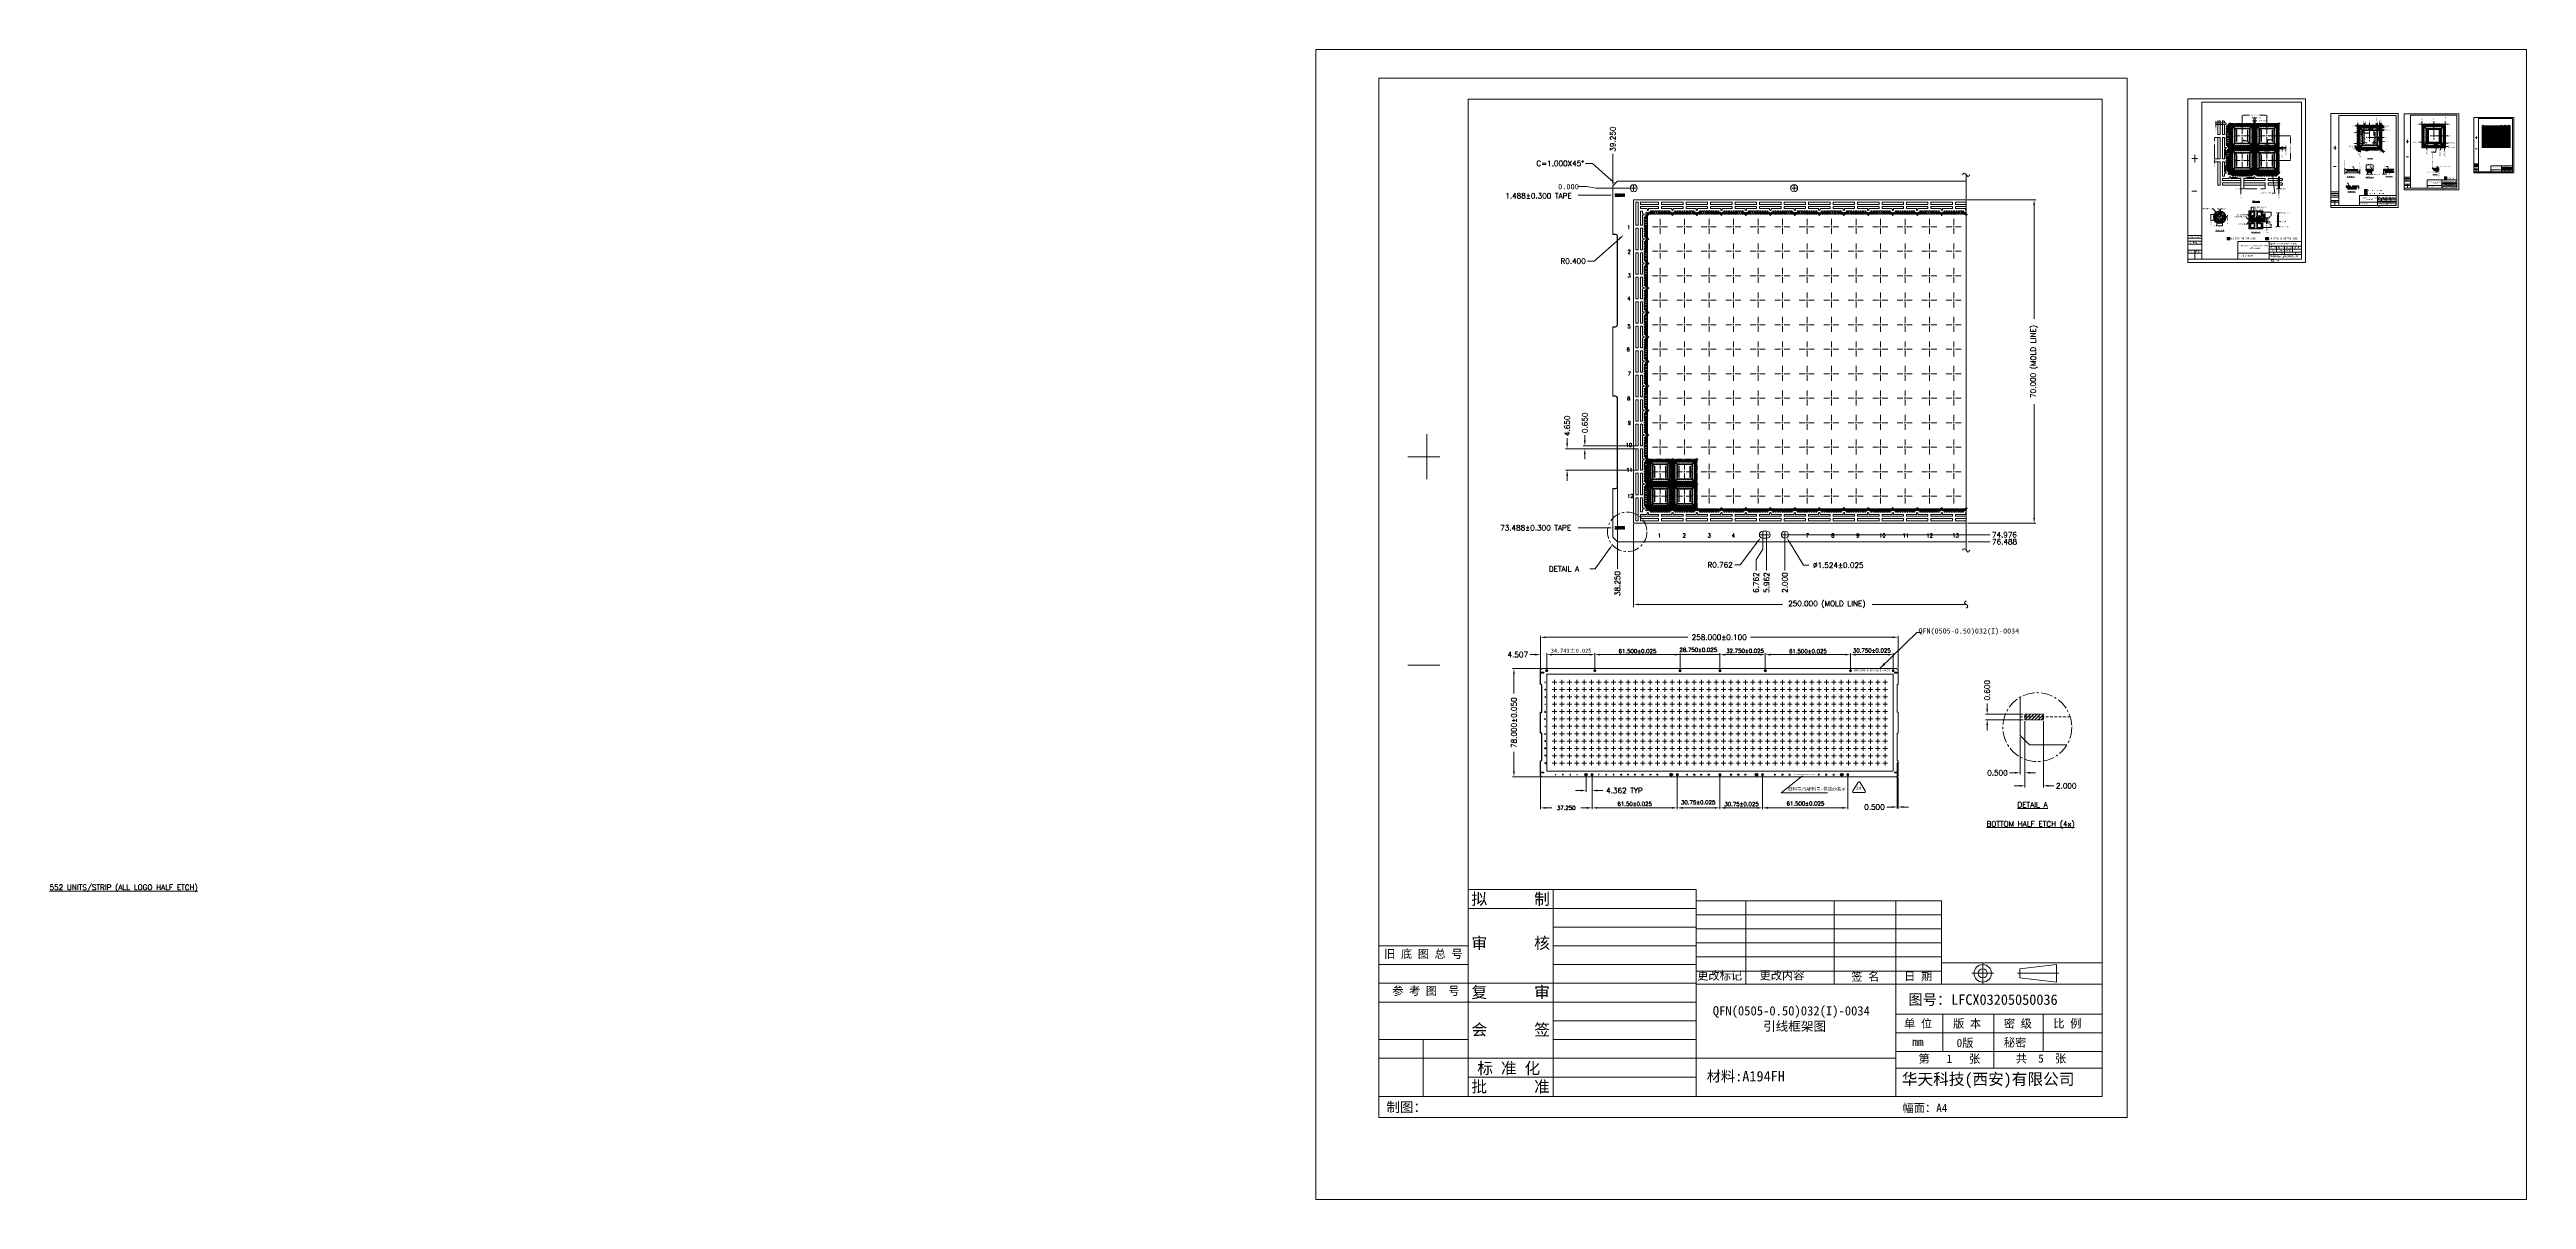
# Model space of a CAD drawing. Header units: millimetres. Extents: x 4544 to 5081, y 1539 to 1788.
import ezdxf
from ezdxf.enums import TextEntityAlignment as Align
from ezdxf.lldxf.tags import DXFTag

# ---------------------------------------------------------------- set-up
doc = ezdxf.new("R2010")
doc.units = ezdxf.units.MM
for name, pattern in [('0', [0]), ('CENTER', [2, 1.25, -0.25, 0.25, -0.25]), ('HIDDEN', [0.375, 0.25, -0.125]), ('HIDDEN2', [0.1875, 0.125, -0.0625])]:
    doc.linetypes.add(name, pattern=pattern)
for name, color, linetype in [('1', 7, 'Continuous'), ('1D', 4, 'Continuous'), ('2D', 4, 'Continuous'), ('EACH', 4, 'Continuous'), ('NOTES', 4, '0'), ('PKG', 2, 'Continuous'), ('PLATING', 3, 'Continuous'), ('中心线', 1, 'CENTER'), ('图层1实体', 7, 'Continuous'), ('老框架', 7, 'Continuous')]:
    doc.layers.add(name, color=color, linetype=linetype)
doc.layers.add('DIM', color=4, linetype='Continuous', lineweight=18)
doc.layers.add('标注线', color=3, linetype='Continuous', lineweight=18)
doc.styles.add('ROMANS', font='SIMPLEX', dxfattribs={"width": 0.8, "height": 0.018})
doc.styles.add('SIMPLEX', font='SIMPLEX')
doc.styles.get("Standard").update_dxf_attribs({"font": ''})
doc.styles.add('宋体', font='')
doc.styles.get('Standard').set_extended_font_data('SimSun')
doc.styles.get('宋体').set_extended_font_data('SimSun')
tags = doc.linetypes.add('BORDER', pattern=[8.75, 2.5, -1.25, 2.5, -1.25, 0, -1.25]).pattern_tags.tags
tags[14:15] = [DXFTag(74, 4), DXFTag(75, 0), DXFTag(340, '0'), DXFTag(46, 1.0), DXFTag(50, 0.0), DXFTag(44, 0.0), DXFTag(45, 0.0)]
tags[12:13] = [DXFTag(74, 4), DXFTag(75, 0), DXFTag(340, '0'), DXFTag(46, 1.0), DXFTag(50, 0.0), DXFTag(44, 0.0), DXFTag(45, 0.0)]
tags[10:11] = [DXFTag(74, 4), DXFTag(75, 0), DXFTag(340, '0'), DXFTag(46, 1.0), DXFTag(50, 0.0), DXFTag(44, 0.0), DXFTag(45, 0.0)]
tags[8:9] = [DXFTag(74, 4), DXFTag(75, 0), DXFTag(340, '0'), DXFTag(46, 1.0), DXFTag(50, 0.0), DXFTag(44, 0.0), DXFTag(45, 0.0)]
tags[6:7] = [DXFTag(74, 4), DXFTag(75, 0), DXFTag(340, '0'), DXFTag(46, 1.0), DXFTag(50, 0.0), DXFTag(44, 0.0), DXFTag(45, 0.0)]
tags[4:5] = [DXFTag(74, 4), DXFTag(75, 0), DXFTag(340, '0'), DXFTag(46, 1.0), DXFTag(50, 0.0), DXFTag(44, 0.0), DXFTag(45, 0.0)]
doc.dimstyles.new('0D$0', dxfattribs={"dimscale": 0.078, "dimtxt": 1.15, "dimasz": 1.15, "dimexe": 0.3, "dimexo": 0.3, "dimgap": 0.3, "dimtad": 0, "dimdec": 3, "dimzin": 1, "dimdsep": 46, "dimtxsty": 'SIMPLEX', "dimcen": 0.1, "dimclrd": 256, "dimclre": 256, "dimclrt": 256, "dimadec": 0, "dimazin": 0, "dimtfac": 1, "dimtdec": 3, "dimtofl": 0, "dimtmove": 0, "dimatfit": 3, "dimfxl": 1, "dimlwd": -1, "dimlwe": -1, "dimarcsym": 2})
doc.dimstyles.new('ISO-25', dxfattribs={"dimtxt": 0.1, "dimasz": 0.08, "dimexe": 0.015, "dimexo": 0.015, "dimgap": 0.02, "dimtad": 0, "dimzin": 1, "dimdsep": 46, "dimtxsty": 'Standard', "dimcen": 0.1, "dimadec": 0, "dimazin": 0, "dimtfac": 1, "dimtmove": 0, "dimatfit": 3, "dimfxl": 1, "dimarcsym": 0})
doc.dimstyles.get("Standard").update_dxf_attribs({"dimtxt": 0.18, "dimasz": 0.18, "dimexe": 0.18, "dimexo": 0.0625, "dimgap": 0.09, "dimtad": 0, "dimtih": 1, "dimtoh": 1, "dimdec": 4, "dimzin": 0, "dimdsep": 46, "dimtxsty": 'Standard', "dimcen": 0.09, "dimadec": 0, "dimazin": 0, "dimtfac": 1, "dimtdec": 4, "dimtofl": 0, "dimtmove": 0, "dimatfit": 3, "dimfxl": 1, "dimtolj": 1, "dimtzin": 0, "dimarcsym": 0})
doc.dimstyles.new('副本Standard', dxfattribs={"dimscale": 0.12, "dimtxt": 1, "dimasz": 1, "dimexe": 0.3, "dimexo": 0.3, "dimgap": 0.3, "dimtad": 0, "dimdec": 3, "dimlfac": 3.333333, "dimzin": 0, "dimdsep": 46, "dimtxsty": 'SIMPLEX', "dimcen": 0.5, "dimdle": 2, "dimclrd": 256, "dimclre": 256, "dimclrt": 256, "dimadec": 0, "dimazin": 0, "dimtfac": 1, "dimtdec": 3, "dimtofl": 0, "dimtmove": 0, "dimatfit": 0, "dimfxl": 1, "dimtolj": 1, "dimtzin": 0, "dimarcsym": 0})
pattern_1 = [(0, (347.31542, 12.401424), (0.0635, 0.0635), [0.03175, -0.09525]), (90, (347.331296, 12.38555), (-0.0635, 0.0635), [0.03175, -0.09525])]
pattern_2 = [(0, (352.61542, 12.401424), (0.0635, 0.0635), [0.03175, -0.09525]), (90, (352.631296, 12.38555), (-0.0635, 0.0635), [0.03175, -0.09525])]
pattern_3 = [(0, (357.91542, 12.401424), (0.0635, 0.0635), [0.03175, -0.09525]), (90, (357.931296, 12.38555), (-0.0635, 0.0635), [0.03175, -0.09525])]
pattern_4 = [(0, (363.21542, 12.401424), (0.0635, 0.0635), [0.03175, -0.09525]), (90, (363.231296, 12.38555), (-0.0635, 0.0635), [0.03175, -0.09525])]
pattern_5 = [(0, (368.51542, 12.401424), (0.0635, 0.0635), [0.03175, -0.09525]), (90, (368.531296, 12.38555), (-0.0635, 0.0635), [0.03175, -0.09525])]
pattern_6 = [(0, (373.81542, 12.401424), (0.0635, 0.0635), [0.03175, -0.09525]), (90, (373.831296, 12.38555), (-0.0635, 0.0635), [0.03175, -0.09525])]
pattern_7 = [(0, (379.11542, 12.401424), (0.0635, 0.0635), [0.03175, -0.09525]), (90, (379.131296, 12.38555), (-0.0635, 0.0635), [0.03175, -0.09525])]
pattern_8 = [(0, (384.41542, 12.401424), (0.0635, 0.0635), [0.03175, -0.09525]), (90, (384.431296, 12.38555), (-0.0635, 0.0635), [0.03175, -0.09525])]
pattern_9 = [(0, (389.71542, 12.401424), (0.0635, 0.0635), [0.03175, -0.09525]), (90, (389.731296, 12.38555), (-0.0635, 0.0635), [0.03175, -0.09525])]
pattern_10 = [(0, (395.01542, 12.401424), (0.0635, 0.0635), [0.03175, -0.09525]), (90, (395.031296, 12.38555), (-0.0635, 0.0635), [0.03175, -0.09525])]
pattern_11 = [(0, (400.31542, 12.401424), (0.0635, 0.0635), [0.03175, -0.09525]), (90, (400.331296, 12.38555), (-0.0635, 0.0635), [0.03175, -0.09525])]
pattern_12 = [(0, (405.61542, 12.401424), (0.0635, 0.0635), [0.03175, -0.09525]), (90, (405.631296, 12.38555), (-0.0635, 0.0635), [0.03175, -0.09525])]
pattern_13 = [(0, (410.91542, 12.401424), (0.0635, 0.0635), [0.03175, -0.09525]), (90, (410.931296, 12.38555), (-0.0635, 0.0635), [0.03175, -0.09525])]
pattern_14 = [(0, (-4196.66482, -1663.62), (0.0635, 0.0635), [0.03175, -0.09525]), (90, (-4196.64895, -1663.63588), (-0.0635, 0.0635), [0.03175, -0.09525])]
pattern_15 = [(0, (-4198.41482, -1663.62), (0.0635, 0.0635), [0.03175, -0.09525]), (90, (-4198.39895, -1663.63588), (-0.0635, 0.0635), [0.03175, -0.09525])]
pattern_16 = [(0, (473.3112, 85.063193), (0.0635, 0.0635), [0.03175, -0.09525]), (90, (473.327075, 85.04732), (-0.0635, 0.0635), [0.03175, -0.09525])]
pattern_17 = [(0, (478.6112, 85.063193), (0.0635, 0.0635), [0.03175, -0.09525]), (90, (478.627075, 85.04732), (-0.0635, 0.0635), [0.03175, -0.09525])]

# ---------------------------------------------------------------- blocks, each defined once
blk = doc.blocks.new('*D200')
at = {"layer": 'Defpoints', "color": 0}
for p in [(5018.72, 1759.78), (5019.37, 1759.78), (5019.37, 1757.99)]:
    blk.add_point(p, dxfattribs=at)
at = {"layer": '标注线', "color": 0, "lineweight": 5}
for p, q in [((5018.72, 1759.77), (5018.72, 1757.98)), ((5019.37, 1759.77), (5019.37, 1757.98)), ((5018.72, 1757.99), (5018.54, 1757.99)), ((5018.9, 1757.99), (5019.19, 1757.99))]:
    blk.add_line(p, q, dxfattribs=at)
at = {"layer": '标注线', "color": 0}
for points in [[(5018.9, 1758.02), (5018.9, 1757.96), (5018.72, 1757.99)], [(5019.19, 1757.96), (5019.19, 1758.02), (5019.37, 1757.99)]]:
    blk.add_solid(points, dxfattribs=at)
at = {"layer": '标注线', "color": 0, "lineweight": 5, "insert": (5018.09, 1757.99), "char_height": 0.25, "attachment_point": 5}
blk.add_mtext('0.650', dxfattribs=at)
blk = doc.blocks.new('*D201')
at = {"layer": 'Defpoints', "color": 0}
for p in [(5026.84, 1760.36), (5027.14, 1760.36), (5027.14, 1758.01)]:
    blk.add_point(p, dxfattribs=at)
at = {"layer": '标注线', "color": 0, "lineweight": 5}
for p, q in [((5026.84, 1760.34), (5026.84, 1758)), ((5027.14, 1760.34), (5027.14, 1758)), ((5026.66, 1758.01), (5026.48, 1758.01)), ((5026.84, 1758.01), (5027.14, 1758.01)), ((5027.32, 1758.01), (5027.5, 1758.01))]:
    blk.add_line(p, q, dxfattribs=at)
at = {"layer": '标注线', "color": 0}
for points in [[(5026.66, 1757.98), (5026.66, 1758.04), (5026.84, 1758.01)], [(5027.32, 1758.04), (5027.32, 1757.98), (5027.14, 1758.01)]]:
    blk.add_solid(points, dxfattribs=at)
at = {"layer": '标注线', "color": 0, "lineweight": 5, "insert": (5027.95, 1758.01), "char_height": 0.25, "attachment_point": 5}
blk.add_mtext('0.300', dxfattribs=at)
blk = doc.blocks.new('*D208')
at = {"layer": 'Defpoints', "color": 0}
for p in [(5015.45, 1766.78), (5015.44, 1761.48), (5015.45, 1761.48)]:
    blk.add_point(p, dxfattribs=at)
at = {"layer": '标注线', "color": 0, "lineweight": 5}
for p, q in [((5015.43, 1766.78), (5015.43, 1766.78)), ((5015.44, 1766.6), (5015.44, 1765.21)), ((5015.43, 1761.48), (5015.43, 1761.48)), ((5015.44, 1761.66), (5015.44, 1763.06))]:
    blk.add_line(p, q, dxfattribs=at)
at = {"layer": '标注线', "color": 0}
for points in [[(5015.47, 1766.6), (5015.41, 1766.6), (5015.44, 1766.78)], [(5015.41, 1761.66), (5015.47, 1761.66), (5015.44, 1761.48)]]:
    blk.add_solid(points, dxfattribs=at)
at = {"layer": '标注线', "color": 0, "lineweight": 5, "insert": (5015.44, 1764.13), "char_height": 0.25, "attachment_point": 5, "rotation": 90}
blk.add_mtext('5.300%%p0.025', dxfattribs=at)
blk = doc.blocks.new('*D209')
at = {"layer": 'Defpoints', "color": 0}
for p in [(5016.39, 1760.42), (5021.69, 1760.42), (5021.69, 1760.42)]:
    blk.add_point(p, dxfattribs=at)
at = {"layer": '标注线', "color": 0, "lineweight": 5}
for p, q in [((5016.39, 1760.44), (5016.39, 1760.44)), ((5016.57, 1760.42), (5017.97, 1760.42)), ((5021.51, 1760.42), (5020.11, 1760.42)), ((5021.69, 1760.44), (5021.69, 1760.44))]:
    blk.add_line(p, q, dxfattribs=at)
at = {"layer": '标注线', "color": 0}
for points in [[(5016.57, 1760.45), (5016.57, 1760.39), (5016.39, 1760.42)], [(5021.51, 1760.39), (5021.51, 1760.45), (5021.69, 1760.42)]]:
    blk.add_solid(points, dxfattribs=at)
at = {"layer": '标注线', "color": 0, "lineweight": 5, "insert": (5019.04, 1760.42), "char_height": 0.25, "attachment_point": 5}
blk.add_mtext('5.300%%p0.025', dxfattribs=at)
blk = doc.blocks.new('*D211')
at = {"layer": 'Defpoints', "color": 0}
for p in [(5013.78, 1764.46), (5013.02, 1763.81), (5013.79, 1763.81)]:
    blk.add_point(p, dxfattribs=at)
at = {"layer": '标注线', "color": 0, "lineweight": 5}
for p, q in [((5013.76, 1764.46), (5013.01, 1764.46)), ((5013.02, 1764.28), (5013.02, 1763.99)), ((5013.78, 1763.81), (5013.01, 1763.81)), ((5013.02, 1763.81), (5013.02, 1763.63))]:
    blk.add_line(p, q, dxfattribs=at)
at = {"layer": '标注线', "color": 0}
for points in [[(5013.05, 1764.28), (5012.99, 1764.28), (5013.02, 1764.46)], [(5012.99, 1763.99), (5013.05, 1763.99), (5013.02, 1763.81)]]:
    blk.add_solid(points, dxfattribs=at)
at = {"layer": '标注线', "color": 0, "lineweight": 5, "insert": (5013.02, 1763.18), "char_height": 0.25, "attachment_point": 5, "rotation": 90}
blk.add_mtext('0.650', dxfattribs=at)
blk = doc.blocks.new('*D214')
at = {"layer": 'Defpoints', "color": 0}
for p in [(5019.04, 1770.59), (5024.34, 1773.92), (5024.34, 1770.59)]:
    blk.add_point(p, dxfattribs=at)
at = {"layer": '标注线', "color": 0, "lineweight": 5}
for p, q in [((5019.04, 1770.61), (5019.04, 1773.93)), ((5019.22, 1773.92), (5020.62, 1773.92)), ((5024.16, 1773.92), (5022.76, 1773.92)), ((5024.34, 1770.61), (5024.34, 1773.93))]:
    blk.add_line(p, q, dxfattribs=at)
at = {"layer": '标注线', "color": 0}
for points in [[(5019.22, 1773.95), (5019.22, 1773.89), (5019.04, 1773.92)], [(5024.16, 1773.89), (5024.16, 1773.95), (5024.34, 1773.92)]]:
    blk.add_solid(points, dxfattribs=at)
at = {"layer": '标注线', "color": 0, "lineweight": 5, "insert": (5021.69, 1773.92), "char_height": 0.25, "attachment_point": 5}
blk.add_mtext('5.300%%p0.025', dxfattribs=at)
blk = doc.blocks.new('*D215')
at = {"layer": 'Defpoints', "color": 0}
for p in [(5025.5, 1769.43), (5025.5, 1764.13), (5029.47, 1764.13)]:
    blk.add_point(p, dxfattribs=at)
at = {"layer": '标注线', "color": 0, "lineweight": 5}
for p, q in [((5025.51, 1769.43), (5029.49, 1769.43)), ((5025.51, 1764.13), (5029.49, 1764.13)), ((5029.47, 1769.25), (5029.47, 1767.86)), ((5029.47, 1764.31), (5029.47, 1765.71))]:
    blk.add_line(p, q, dxfattribs=at)
at = {"layer": '标注线', "color": 0}
for points in [[(5029.5, 1769.25), (5029.44, 1769.25), (5029.47, 1769.43)], [(5029.44, 1764.31), (5029.5, 1764.31), (5029.47, 1764.13)]]:
    blk.add_solid(points, dxfattribs=at)
at = {"layer": '标注线', "color": 0, "lineweight": 5, "insert": (5029.47, 1766.78), "char_height": 0.25, "attachment_point": 5, "rotation": 90}
blk.add_mtext('5.300%%p0.025', dxfattribs=at)
blk = doc.blocks.new('*D216')
at = {"layer": 'Defpoints', "color": 0}
for p in [(5026.84, 1766.93), (5026.84, 1766.63), (5028.51, 1766.63)]:
    blk.add_point(p, dxfattribs=at)
at = {"layer": '标注线', "color": 0, "lineweight": 5}
for p, q in [((5026.86, 1766.93), (5028.52, 1766.93)), ((5026.86, 1766.63), (5028.52, 1766.63)), ((5028.51, 1767.11), (5028.51, 1767.29)), ((5028.51, 1766.93), (5028.51, 1766.63)), ((5028.51, 1766.45), (5028.51, 1766.27))]:
    blk.add_line(p, q, dxfattribs=at)
at = {"layer": '标注线', "color": 0}
for points in [[(5028.48, 1767.11), (5028.54, 1767.11), (5028.51, 1766.93)], [(5028.54, 1766.45), (5028.48, 1766.45), (5028.51, 1766.63)]]:
    blk.add_solid(points, dxfattribs=at)
at = {"layer": '标注线', "color": 0, "lineweight": 5, "insert": (5028.51, 1765.83), "char_height": 0.25, "attachment_point": 5, "rotation": 90}
blk.add_mtext('0.300', dxfattribs=at)
blk = doc.blocks.new('*D217')
at = {"layer": 'Defpoints', "color": 0}
for p in [(5026.9, 1766.88), (5026.9, 1766.69), (5027.68, 1766.69)]:
    blk.add_point(p, dxfattribs=at)
at = {"layer": '标注线', "color": 0, "lineweight": 5}
for p, q in [((5026.91, 1766.88), (5027.7, 1766.88)), ((5026.91, 1766.69), (5027.7, 1766.69)), ((5027.68, 1767.06), (5027.68, 1767.24)), ((5027.68, 1766.88), (5027.68, 1766.69)), ((5027.68, 1766.51), (5027.68, 1766.33))]:
    blk.add_line(p, q, dxfattribs=at)
at = {"layer": '标注线', "color": 0}
for points in [[(5027.65, 1767.06), (5027.71, 1767.06), (5027.68, 1766.88)], [(5027.71, 1766.51), (5027.65, 1766.51), (5027.68, 1766.69)]]:
    blk.add_solid(points, dxfattribs=at)
at = {"layer": '标注线', "color": 0, "lineweight": 5, "insert": (5027.68, 1765.25), "char_height": 0.25, "attachment_point": 5, "rotation": 90}
blk.add_mtext('0.190%%P0.030', dxfattribs=at)
blk = doc.blocks.new('*D218')
at = {"layer": 'Defpoints', "color": 0}
for p in [(5021.54, 1771.93), (5021.84, 1773.35), (5021.84, 1771.93)]:
    blk.add_point(p, dxfattribs=at)
at = {"layer": '标注线', "color": 0, "lineweight": 5}
for p, q in [((5021.36, 1773.35), (5021.18, 1773.35)), ((5021.54, 1771.95), (5021.54, 1773.37)), ((5021.54, 1773.35), (5021.84, 1773.35)), ((5021.84, 1771.95), (5021.84, 1773.37)), ((5022.02, 1773.35), (5022.2, 1773.35))]:
    blk.add_line(p, q, dxfattribs=at)
at = {"layer": '标注线', "color": 0}
for points in [[(5021.36, 1773.32), (5021.36, 1773.38), (5021.54, 1773.35)], [(5022.02, 1773.38), (5022.02, 1773.32), (5021.84, 1773.35)]]:
    blk.add_solid(points, dxfattribs=at)
at = {"layer": '标注线', "color": 0, "lineweight": 5, "insert": (5022.65, 1773.35), "char_height": 0.25, "attachment_point": 5}
blk.add_mtext('0.300', dxfattribs=at)
blk = doc.blocks.new('*D219')
at = {"layer": 'Defpoints', "color": 0}
for p in [(5021.6, 1771.99), (5021.79, 1772.71), (5021.79, 1771.99)]:
    blk.add_point(p, dxfattribs=at)
at = {"layer": '标注线', "color": 0, "lineweight": 5}
for p, q in [((5021.42, 1772.71), (5021.24, 1772.71)), ((5021.6, 1772), (5021.6, 1772.73)), ((5021.6, 1772.71), (5021.79, 1772.71)), ((5021.79, 1772), (5021.79, 1772.73)), ((5021.97, 1772.71), (5022.15, 1772.71))]:
    blk.add_line(p, q, dxfattribs=at)
at = {"layer": '标注线', "color": 0}
for points in [[(5021.42, 1772.68), (5021.42, 1772.74), (5021.6, 1772.71)], [(5021.97, 1772.74), (5021.97, 1772.68), (5021.79, 1772.71)]]:
    blk.add_solid(points, dxfattribs=at)
at = {"layer": '标注线', "color": 0, "lineweight": 5, "insert": (5023.22, 1772.71), "char_height": 0.25, "attachment_point": 5}
blk.add_mtext('0.190%%P0.030', dxfattribs=at)
blk = doc.blocks.new('*D234')
at = {"layer": 'Defpoints', "color": 0}
for p in [(4875.19, 1758.45), (4887.3, 1758.11), (4887.3, 1758.11)]:
    blk.add_point(p, dxfattribs=at)
at = {"layer": '标注线', "color": 0, "lineweight": 5}
for p, q in [((4877.19, 1758.45), (4875.19, 1758.45)), ((4879.19, 1758.11), (4877.19, 1758.45)), ((4887.29, 1758.11), (4879.19, 1758.11))]:
    blk.add_line(p, q, dxfattribs=at)
at = {"layer": '标注线', "color": 0, "lineweight": 5, "insert": (4873.2, 1758.45), "char_height": 1.15, "attachment_point": 5}
blk.add_mtext('0.000', dxfattribs=at)
blk = doc.blocks.new('*D248')
at = {"layer": 'Defpoints', "color": 0}
for p in [(5019.37, 1758.78), (5024.02, 1758.78), (5024.02, 1757.99)]:
    blk.add_point(p, dxfattribs=at)
at = {"layer": '标注线', "color": 0, "lineweight": 5}
for p, q in [((5019.37, 1758.77), (5019.37, 1757.98)), ((5024.02, 1758.77), (5024.02, 1757.98)), ((5019.55, 1757.99), (5022.21, 1757.99)), ((5023.84, 1757.99), (5023.11, 1757.99))]:
    blk.add_line(p, q, dxfattribs=at)
at = {"layer": '标注线', "color": 0}
for points in [[(5019.55, 1758.02), (5019.55, 1757.96), (5019.37, 1757.99)], [(5023.84, 1757.96), (5023.84, 1758.02), (5024.02, 1757.99)]]:
    blk.add_solid(points, dxfattribs=at)
at = {"layer": '标注线', "color": 0, "lineweight": 5, "insert": (5022.66, 1757.99), "char_height": 0.25, "attachment_point": 5}
blk.add_mtext('4.650', dxfattribs=at)
blk = doc.blocks.new('*D249')
at = {"layer": 'Defpoints', "color": 0}
for p in [(5013.02, 1769.11), (5013.79, 1769.11), (5013.79, 1764.46)]:
    blk.add_point(p, dxfattribs=at)
at = {"layer": '标注线', "color": 0, "lineweight": 5}
for p, q in [((5013.78, 1769.11), (5013.01, 1769.11)), ((5013.78, 1764.46), (5013.01, 1764.46)), ((5013.02, 1768.93), (5013.02, 1768.47)), ((5013.02, 1764.64), (5013.02, 1767.56))]:
    blk.add_line(p, q, dxfattribs=at)
at = {"layer": '标注线', "color": 0}
for points in [[(5013.05, 1768.93), (5012.99, 1768.93), (5013.02, 1769.11)], [(5012.99, 1764.64), (5013.05, 1764.64), (5013.02, 1764.46)]]:
    blk.add_solid(points, dxfattribs=at)
at = {"layer": '标注线', "color": 0, "lineweight": 5, "insert": (5013.02, 1768.02), "char_height": 0.25, "attachment_point": 5, "rotation": 90}
blk.add_mtext('4.650', dxfattribs=at)
blk = doc.blocks.new('*D254')
at = {"layer": 'Defpoints', "color": 0}
for p in [(5024.34, 1764.13), (5026.99, 1760.44), (5026.99, 1756.91)]:
    blk.add_point(p, dxfattribs=at)
at = {"layer": '标注线', "color": 0, "lineweight": 5}
blk.add_line((5026.99, 1760.42), (5026.99, 1756.91), dxfattribs=at)
at = {"layer": '标注线', "color": 0, "lineweight": 5, "insert": (5026.99, 1756.46), "char_height": 0.25, "attachment_point": 5, "rotation": 90}
blk.add_mtext('2.650', dxfattribs=at)
blk = doc.blocks.new('*D255')
at = {"layer": 'Defpoints', "color": 0}
for p in [(5024.34, 1764.13), (5018.72, 1758.77), (5018.72, 1756.92)]:
    blk.add_point(p, dxfattribs=at)
at = {"layer": '标注线', "color": 0, "lineweight": 5}
blk.add_line((5018.72, 1758.75), (5018.72, 1756.92), dxfattribs=at)
at = {"layer": '标注线', "color": 0, "lineweight": 5, "insert": (5018.72, 1756.47), "char_height": 0.25, "attachment_point": 5, "rotation": 90}
blk.add_mtext('5.625', dxfattribs=at)
blk = doc.blocks.new('*D256')
at = {"layer": 'Defpoints', "color": 0}
for p in [(5013.3, 1771.93), (5015.19, 1772.23), (5015.19, 1771.93)]:
    blk.add_point(p, dxfattribs=at)
at = {"layer": '标注线', "color": 0, "lineweight": 5}
for p, q in [((5015.18, 1772.23), (5013.28, 1772.23)), ((5015.18, 1771.93), (5013.28, 1771.93)), ((5013.3, 1772.41), (5013.3, 1772.59)), ((5013.3, 1772.23), (5013.3, 1771.93)), ((5013.3, 1771.75), (5013.3, 1771.57))]:
    blk.add_line(p, q, dxfattribs=at)
at = {"layer": '标注线', "color": 0}
for points in [[(5013.27, 1772.41), (5013.33, 1772.41), (5013.3, 1772.23)], [(5013.33, 1771.75), (5013.27, 1771.75), (5013.3, 1771.93)]]:
    blk.add_solid(points, dxfattribs=at)
at = {"layer": '标注线', "color": 0, "lineweight": 5, "insert": (5013.3, 1771.13), "char_height": 0.25, "attachment_point": 5, "rotation": 90}
blk.add_mtext('0.300', dxfattribs=at)
blk = doc.blocks.new('*D257')
at = {"layer": 'Defpoints', "color": 0}
for p in [(5046.6, 1769.05), (5047.6, 1769.05), (5049.8, 1769.05)]:
    blk.add_point(p, dxfattribs=at)
at = {"layer": '标注线', "color": 0, "lineweight": 5}
blk.add_line((5047.62, 1769.05), (5049.8, 1769.05), dxfattribs=at)
at = {"layer": '标注线', "color": 0, "lineweight": 5, "insert": (5050.09, 1769.05), "char_height": 0.15, "attachment_point": 5}
blk.add_mtext('0.000', dxfattribs=at)
blk = doc.blocks.new('*D258')
at = {"layer": 'Defpoints', "color": 0}
for p in [(5046.6, 1772.25), (5046.6, 1770.05), (5046.6, 1769.05)]:
    blk.add_point(p, dxfattribs=at)
at = {"layer": '标注线', "color": 0, "lineweight": 5}
blk.add_line((5046.6, 1770.07), (5046.6, 1772.25), dxfattribs=at)
at = {"layer": '标注线', "color": 0, "lineweight": 5, "insert": (5046.6, 1772.54), "char_height": 0.15, "attachment_point": 5, "rotation": 90}
blk.add_mtext('0.000', dxfattribs=at)
blk = doc.blocks.new('*D259')
at = {"layer": 'Defpoints', "color": 0}
for p in [(5049.1, 1771.55), (5049.8, 1771.55), (5046.6, 1769.05)]:
    blk.add_point(p, dxfattribs=at)
at = {"layer": '标注线', "color": 0, "lineweight": 5}
blk.add_line((5049.12, 1771.55), (5049.8, 1771.55), dxfattribs=at)
at = {"layer": '标注线', "color": 0, "lineweight": 5, "insert": (5050.25, 1771.55), "char_height": 0.15, "attachment_point": 5}
blk.add_mtext('2.500PKG', dxfattribs=at)
blk = doc.blocks.new('*D260')
at = {"layer": 'Defpoints', "color": 0}
for p in [(5049.1, 1772.25), (5049.1, 1771.55), (5046.6, 1769.05)]:
    blk.add_point(p, dxfattribs=at)
at = {"layer": '标注线', "color": 0, "lineweight": 5}
blk.add_line((5049.1, 1771.57), (5049.1, 1772.25), dxfattribs=at)
at = {"layer": '标注线', "color": 0, "lineweight": 5, "insert": (5049.1, 1772.7), "char_height": 0.15, "attachment_point": 5, "rotation": 90}
blk.add_mtext('2.500PKG', dxfattribs=at)
blk = doc.blocks.new('*D261')
at = {"layer": 'Defpoints', "color": 0}
for p in [(5043.4, 1771.61), (5044.05, 1771.61), (5046.6, 1769.05)]:
    blk.add_point(p, dxfattribs=at)
at = {"layer": '标注线', "color": 0, "lineweight": 5}
blk.add_line((5044.03, 1771.61), (5043.4, 1771.61), dxfattribs=at)
at = {"layer": '标注线', "color": 0, "lineweight": 5, "insert": (5043.12, 1771.61), "char_height": 0.15, "attachment_point": 5}
blk.add_mtext('2.555', dxfattribs=at)
blk = doc.blocks.new('*D262')
at = {"layer": 'Defpoints', "color": 0}
for p in [(5044.05, 1772.25), (5044.05, 1771.61), (5046.6, 1769.05)]:
    blk.add_point(p, dxfattribs=at)
at = {"layer": '标注线', "color": 0, "lineweight": 5}
blk.add_line((5044.05, 1771.63), (5044.05, 1772.25), dxfattribs=at)
at = {"layer": '标注线', "color": 0, "lineweight": 5, "insert": (5044.05, 1772.54), "char_height": 0.15, "attachment_point": 5, "rotation": 90}
blk.add_mtext('2.555', dxfattribs=at)
blk = doc.blocks.new('*D264')
at = {"layer": 'Defpoints', "color": 0}
for p in [(5021.52, 1754), (5020.98, 1751.73), (5021.52, 1751.73)]:
    blk.add_point(p, dxfattribs=at)
at = {"layer": '标注线', "lineweight": 5}
for p, q in [((5020.98, 1751.75), (5020.98, 1754.02)), ((5021.15, 1754), (5021.35, 1754)), ((5021.52, 1751.75), (5021.52, 1754.02)), ((5021.52, 1754), (5021.69, 1754))]:
    blk.add_line(p, q, dxfattribs=at)
at = {"layer": '标注线'}
for points in [[(5021.15, 1754.03), (5021.15, 1753.97), (5020.98, 1754)], [(5021.35, 1753.97), (5021.35, 1754.03), (5021.52, 1754)]]:
    blk.add_solid(points, dxfattribs=at)
at = {"layer": '标注线', "lineweight": 5, "insert": (5023, 1754), "char_height": 0.2184, "attachment_point": 5, "style": '宋体'}
blk.add_mtext('0.180%%P0.025(BOT)', dxfattribs=at)
blk = doc.blocks.new('*D265')
at = {"layer": 'Defpoints', "color": 0}
for p in [(5023.52, 1751.56), (5023.52, 1750.99), (5024.27, 1750.99)]:
    blk.add_point(p, dxfattribs=at)
at = {"layer": '标注线', "lineweight": 5}
for p, q in [((5023.54, 1751.56), (5024.29, 1751.56)), ((5023.54, 1750.99), (5024.29, 1750.99)), ((5024.27, 1751.39), (5024.27, 1751.16)), ((5024.27, 1750.99), (5024.27, 1750.42))]:
    blk.add_line(p, q, dxfattribs=at)
at = {"layer": '标注线'}
for points in [[(5024.29, 1751.39), (5024.24, 1751.39), (5024.27, 1751.56)], [(5024.24, 1751.16), (5024.29, 1751.16), (5024.27, 1750.99)]]:
    blk.add_solid(points, dxfattribs=at)
at = {"layer": '标注线', "lineweight": 5, "insert": (5024.27, 1749.48), "char_height": 0.2184, "attachment_point": 5, "rotation": 90, "style": '宋体'}
blk.add_mtext('0.190%%P0.030', dxfattribs=at)
blk = doc.blocks.new('*D266')
at = {"layer": 'Defpoints', "color": 0}
for p in [(5023.02, 1751.64), (5023.02, 1750.92), (5024.59, 1750.92)]:
    blk.add_point(p, dxfattribs=at)
at = {"layer": '标注线', "lineweight": 5}
for p, q in [((5023.04, 1751.64), (5024.61, 1751.64)), ((5023.04, 1750.92), (5024.61, 1750.92)), ((5024.59, 1751.46), (5024.59, 1751.09)), ((5024.59, 1750.92), (5024.59, 1750.44))]:
    blk.add_line(p, q, dxfattribs=at)
at = {"layer": '标注线'}
for points in [[(5024.62, 1751.46), (5024.56, 1751.46), (5024.59, 1751.64)], [(5024.56, 1751.09), (5024.62, 1751.09), (5024.59, 1750.92)]]:
    blk.add_solid(points, dxfattribs=at)
at = {"layer": '标注线', "lineweight": 5, "insert": (5024.59, 1749.5), "char_height": 0.2184, "attachment_point": 5, "rotation": 90, "style": '宋体'}
blk.add_mtext('0.240%%P0.025', dxfattribs=at)
blk = doc.blocks.new('*D267')
at = {"layer": 'Defpoints', "color": 0}
for p in [(5023.52, 1751.73), (5023.52, 1750.83), (5025.01, 1750.83)]:
    blk.add_point(p, dxfattribs=at)
at = {"layer": '标注线', "lineweight": 5}
for p, q in [((5023.54, 1751.73), (5025.03, 1751.73)), ((5023.54, 1750.83), (5025.03, 1750.83)), ((5025.01, 1751.9), (5025.01, 1752.07)), ((5025.01, 1750.65), (5025.01, 1750.45))]:
    blk.add_line(p, q, dxfattribs=at)
at = {"layer": '标注线'}
for points in [[(5024.98, 1751.9), (5025.04, 1751.9), (5025.01, 1751.73)], [(5025.04, 1750.65), (5024.98, 1750.65), (5025.01, 1750.83)]]:
    blk.add_solid(points, dxfattribs=at)
at = {"layer": '标注线', "lineweight": 5, "insert": (5025.01, 1750.05), "char_height": 0.218, "attachment_point": 5, "rotation": 90, "style": '宋体'}
blk.add_mtext('0.300', dxfattribs=at)
blk = doc.blocks.new('*D268')
at = {"layer": 'Defpoints', "color": 0}
for p in [(5022.75, 1752.93), (5022.75, 1749.63), (5025.33, 1749.63)]:
    blk.add_point(p, dxfattribs=at)
at = {"layer": '标注线', "lineweight": 5}
for p, q in [((5022.77, 1752.93), (5025.35, 1752.93)), ((5022.77, 1749.63), (5025.35, 1749.63)), ((5025.33, 1752.75), (5025.33, 1752.17)), ((5025.33, 1749.8), (5025.33, 1750.3))]:
    blk.add_line(p, q, dxfattribs=at)
at = {"layer": '标注线'}
for points in [[(5025.36, 1752.75), (5025.3, 1752.75), (5025.33, 1752.93)], [(5025.3, 1749.8), (5025.36, 1749.8), (5025.33, 1749.63)]]:
    blk.add_solid(points, dxfattribs=at)
at = {"layer": '标注线', "lineweight": 5, "insert": (5025.33, 1751.24), "char_height": 0.2184, "attachment_point": 5, "rotation": 90, "style": '宋体'}
blk.add_mtext('1.100%%P0.035', dxfattribs=at)
blk = doc.blocks.new('*D269')
at = {"layer": 'Defpoints', "color": 0}
for p in [(5014.33, 1753.63), (5014.03, 1752.42), (5014.33, 1752.42)]:
    blk.add_point(p, dxfattribs=at)
at = {"layer": '标注线', "lineweight": 5}
for p, q in [((5013.86, 1753.63), (5013.68, 1753.63)), ((5014.03, 1752.44), (5014.03, 1753.65)), ((5014.33, 1752.44), (5014.33, 1753.65)), ((5014.5, 1753.63), (5014.67, 1753.63))]:
    blk.add_line(p, q, dxfattribs=at)
at = {"layer": '标注线'}
for points in [[(5013.86, 1753.6), (5013.86, 1753.66), (5014.03, 1753.63)], [(5014.5, 1753.66), (5014.5, 1753.6), (5014.33, 1753.63)]]:
    blk.add_solid(points, dxfattribs=at)
at = {"layer": '标注线', "lineweight": 5, "insert": (5015.07, 1753.63), "char_height": 0.218, "attachment_point": 5, "style": '宋体'}
blk.add_mtext('0.100', dxfattribs=at)
blk = doc.blocks.new('*D270')
at = {"layer": 'Defpoints', "color": 0}
for p in [(5014.78, 1751.97), (5014.78, 1751.67), (5015.85, 1751.67)]:
    blk.add_point(p, dxfattribs=at)
at = {"layer": '标注线', "lineweight": 5}
for p, q in [((5014.8, 1751.97), (5015.87, 1751.97)), ((5014.8, 1751.67), (5015.87, 1751.67)), ((5015.85, 1752.14), (5015.85, 1752.31)), ((5015.85, 1751.5), (5015.85, 1751.33))]:
    blk.add_line(p, q, dxfattribs=at)
at = {"layer": '标注线'}
for points in [[(5015.82, 1752.14), (5015.87, 1752.14), (5015.85, 1751.97)], [(5015.87, 1751.5), (5015.82, 1751.5), (5015.85, 1751.67)]]:
    blk.add_solid(points, dxfattribs=at)
at = {"layer": '标注线', "lineweight": 5, "insert": (5015.85, 1750.93), "char_height": 0.218, "attachment_point": 5, "rotation": 90, "style": '宋体'}
blk.add_mtext('0.100', dxfattribs=at)
blk = doc.blocks.new('*D271')
at = {"layer": 'Defpoints', "color": 0}
for p in [(5012.23, 1751.22), (5014.03, 1752.42), (5014.03, 1751.22)]:
    blk.add_point(p, dxfattribs=at)
at = {"layer": '标注线', "lineweight": 5}
for p, q in [((5014, 1752.42), (5012.2, 1752.42)), ((5014, 1751.22), (5012.2, 1751.22)), ((5012.23, 1752.25), (5012.23, 1751.39)), ((5012.23, 1751.22), (5012.23, 1751.05))]:
    blk.add_line(p, q, dxfattribs=at)
at = {"layer": '标注线'}
for points in [[(5012.26, 1752.25), (5012.2, 1752.25), (5012.23, 1752.42)], [(5012.2, 1751.39), (5012.26, 1751.39), (5012.23, 1751.22)]]:
    blk.add_solid(points, dxfattribs=at)
at = {"layer": '标注线', "lineweight": 5, "insert": (5012.23, 1750.65), "char_height": 0.218, "attachment_point": 5, "rotation": 90, "style": '宋体'}
blk.add_mtext('0.400', dxfattribs=at)
blk = doc.blocks.new('*D272')
at = {"layer": 'Defpoints', "color": 0}
for p in [(5013.58, 1751.67), (5014.78, 1751.67), (5014.78, 1749.98)]:
    blk.add_point(p, dxfattribs=at)
at = {"layer": '标注线', "lineweight": 5}
for p, q in [((5013.58, 1749.98), (5013.41, 1749.98)), ((5013.58, 1751.65), (5013.58, 1749.96)), ((5013.75, 1749.98), (5014.61, 1749.98)), ((5014.78, 1751.65), (5014.78, 1749.96))]:
    blk.add_line(p, q, dxfattribs=at)
at = {"layer": '标注线'}
for points in [[(5013.75, 1750.01), (5013.75, 1749.95), (5013.58, 1749.98)], [(5014.61, 1749.95), (5014.61, 1750.01), (5014.78, 1749.98)]]:
    blk.add_solid(points, dxfattribs=at)
at = {"layer": '标注线', "lineweight": 5, "insert": (5013.01, 1749.98), "char_height": 0.218, "attachment_point": 5, "style": '宋体'}
blk.add_mtext('0.400', dxfattribs=at)
blk = doc.blocks.new('*D273')
at = {"layer": 'Defpoints', "color": 0}
for p in [(5042.64, 1758.33), (5043.75, 1758.61), (5044.28, 1758.61)]:
    blk.add_point(p, dxfattribs=at)
at = {"layer": '标注线', "color": 0, "lineweight": 5}
for p, q in [((5042.66, 1758.33), (5044.3, 1758.33)), ((5043.77, 1758.61), (5044.3, 1758.61)), ((5044.28, 1758.35), (5044.28, 1758.59)), ((5044.28, 1758.33), (5044.28, 1757.95))]:
    blk.add_line(p, q, dxfattribs=at)
at = {"layer": '标注线', "color": 0}
for points in [[(5044.28, 1758.59), (5044.28, 1758.59), (5044.28, 1758.61)], [(5044.28, 1758.35), (5044.28, 1758.35), (5044.28, 1758.33)]]:
    blk.add_solid(points, dxfattribs=at)
at = {"layer": '标注线', "color": 0, "lineweight": 5, "insert": (5044.28, 1757.72), "char_height": 0.15, "attachment_point": 5, "rotation": 90}
blk.add_mtext('0.10', dxfattribs=at)
blk = doc.blocks.new('*D138')
at = {"layer": 'Defpoints', "color": 0}
for p in [(5060.49, 1769.44), (5061.49, 1769.44), (5063.69, 1769.44)]:
    blk.add_point(p, dxfattribs=at)
at = {"layer": '标注线', "color": 0, "lineweight": 5}
blk.add_line((5061.51, 1769.44), (5063.69, 1769.44), dxfattribs=at)
at = {"layer": '标注线', "color": 0, "lineweight": 5, "insert": (5063.98, 1769.44), "char_height": 0.15, "attachment_point": 5}
blk.add_mtext('0.000', dxfattribs=at)
blk = doc.blocks.new('*D139')
at = {"layer": 'Defpoints', "color": 0}
for p in [(5060.49, 1772.64), (5060.49, 1770.44), (5060.49, 1769.44)]:
    blk.add_point(p, dxfattribs=at)
at = {"layer": '标注线', "color": 0, "lineweight": 5}
blk.add_line((5060.49, 1770.46), (5060.49, 1772.64), dxfattribs=at)
at = {"layer": '标注线', "color": 0, "lineweight": 5, "insert": (5060.49, 1772.93), "char_height": 0.15, "attachment_point": 5, "rotation": 90}
blk.add_mtext('0.000', dxfattribs=at)
blk = doc.blocks.new('*D140')
at = {"layer": 'Defpoints', "color": 0}
for p in [(5060.49, 1769.44), (5062.99, 1771.94), (5063.69, 1771.94)]:
    blk.add_point(p, dxfattribs=at)
at = {"layer": '标注线', "color": 0, "lineweight": 5}
blk.add_line((5063.01, 1771.94), (5063.69, 1771.94), dxfattribs=at)
at = {"layer": '标注线', "color": 0, "lineweight": 5, "insert": (5064.14, 1771.94), "char_height": 0.15, "attachment_point": 5}
blk.add_mtext('2.500PKG', dxfattribs=at)
blk = doc.blocks.new('*D141')
at = {"layer": 'Defpoints', "color": 0}
for p in [(5060.49, 1769.44), (5062.99, 1772.64), (5062.99, 1771.94)]:
    blk.add_point(p, dxfattribs=at)
at = {"layer": '标注线', "color": 0, "lineweight": 5}
blk.add_line((5062.99, 1771.96), (5062.99, 1772.64), dxfattribs=at)
at = {"layer": '标注线', "color": 0, "lineweight": 5, "insert": (5062.99, 1773.09), "char_height": 0.15, "attachment_point": 5, "rotation": 90}
blk.add_mtext('2.500PKG', dxfattribs=at)
blk = doc.blocks.new('*D142')
at = {"layer": 'Defpoints', "color": 0}
for p in [(5057.29, 1771.99), (5057.93, 1771.99), (5060.49, 1769.44)]:
    blk.add_point(p, dxfattribs=at)
at = {"layer": '标注线', "color": 0, "lineweight": 5}
blk.add_line((5057.91, 1771.99), (5057.29, 1771.99), dxfattribs=at)
at = {"layer": '标注线', "color": 0, "lineweight": 5, "insert": (5057, 1771.99), "char_height": 0.15, "attachment_point": 5}
blk.add_mtext('2.555', dxfattribs=at)
blk = doc.blocks.new('*D143')
at = {"layer": 'Defpoints', "color": 0}
for p in [(5057.93, 1772.64), (5057.93, 1771.99), (5060.49, 1769.44)]:
    blk.add_point(p, dxfattribs=at)
at = {"layer": '标注线', "color": 0, "lineweight": 5}
blk.add_line((5057.93, 1772.01), (5057.93, 1772.64), dxfattribs=at)
at = {"layer": '标注线', "color": 0, "lineweight": 5, "insert": (5057.93, 1772.92), "char_height": 0.15, "attachment_point": 5, "rotation": 90}
blk.add_mtext('2.555', dxfattribs=at)
blk = doc.blocks.new('*D144')
at = {"layer": 'Defpoints', "color": 0}
for p in [(5048.15, 1770.6), (5049.8, 1770.57), (5046.6, 1769.05)]:
    blk.add_point(p, dxfattribs=at)
at = {"layer": '标注线', "color": 0, "lineweight": 5}
for p, q in [((5048.17, 1770.6), (5049.4, 1770.6)), ((5049.4, 1770.6), (5049.6, 1770.57)), ((5049.6, 1770.57), (5049.8, 1770.57))]:
    blk.add_line(p, q, dxfattribs=at)
at = {"layer": '标注线', "color": 0, "lineweight": 5, "insert": (5050.46, 1770.57), "char_height": 0.15, "attachment_point": 5}
blk.add_mtext('1.550%%p0.025', dxfattribs=at)
blk = doc.blocks.new('*D145')
at = {"layer": 'Defpoints', "color": 0}
for p in [(5048.2, 1770.75), (5049.8, 1770.75), (5046.6, 1769.05)]:
    blk.add_point(p, dxfattribs=at)
at = {"layer": '标注线', "color": 0, "lineweight": 5}
blk.add_line((5048.22, 1770.75), (5049.8, 1770.75), dxfattribs=at)
at = {"layer": '标注线', "color": 0, "lineweight": 5, "insert": (5050.08, 1770.75), "char_height": 0.15, "attachment_point": 5}
blk.add_mtext('1.700', dxfattribs=at)
blk = doc.blocks.new('*D146')
at = {"layer": 'Defpoints', "color": 0}
for p in [(5048.07, 1772.25), (5048.15, 1770.6), (5046.6, 1769.05)]:
    blk.add_point(p, dxfattribs=at)
at = {"layer": '标注线', "color": 0, "lineweight": 5}
for p, q in [((5048.07, 1772.05), (5048.07, 1772.25)), ((5048.15, 1771.85), (5048.07, 1772.05)), ((5048.15, 1770.62), (5048.15, 1771.85))]:
    blk.add_line(p, q, dxfattribs=at)
at = {"layer": '标注线', "color": 0, "lineweight": 5, "insert": (5048.07, 1772.9), "char_height": 0.15, "attachment_point": 5, "rotation": 90}
blk.add_mtext('1.550%%p0.025', dxfattribs=at)
blk = doc.blocks.new('*D147')
at = {"layer": 'Defpoints', "color": 0}
for p in [(5048.3, 1772.25), (5048.3, 1770.65), (5046.6, 1769.05)]:
    blk.add_point(p, dxfattribs=at)
at = {"layer": '标注线', "color": 0, "lineweight": 5}
blk.add_line((5048.3, 1770.67), (5048.3, 1772.25), dxfattribs=at)
at = {"layer": '标注线', "color": 0, "lineweight": 5, "insert": (5048.3, 1772.53), "char_height": 0.15, "attachment_point": 5, "rotation": 90}
blk.add_mtext('1.700', dxfattribs=at)
blk = doc.blocks.new('*D148')
at = {"layer": 'Defpoints', "color": 0}
for p in [(5049.16, 1771.19), (5049.8, 1771.19), (5046.6, 1769.05)]:
    blk.add_point(p, dxfattribs=at)
at = {"layer": '标注线', "color": 0, "lineweight": 5}
blk.add_line((5049.18, 1771.19), (5049.8, 1771.19), dxfattribs=at)
at = {"layer": '标注线', "color": 0, "lineweight": 5, "insert": (5050.09, 1771.19), "char_height": 0.15, "attachment_point": 5}
blk.add_mtext('2.140', dxfattribs=at)
blk = doc.blocks.new('*D149')
at = {"layer": 'Defpoints', "color": 0}
for p in [(5049.16, 1771.34), (5049.8, 1771.34), (5046.6, 1769.05)]:
    blk.add_point(p, dxfattribs=at)
at = {"layer": '标注线', "color": 0, "lineweight": 5}
blk.add_line((5049.18, 1771.34), (5049.8, 1771.34), dxfattribs=at)
at = {"layer": '标注线', "color": 0, "lineweight": 5, "insert": (5050.09, 1771.34), "char_height": 0.15, "attachment_point": 5}
blk.add_mtext('2.290', dxfattribs=at)
blk = doc.blocks.new('*D150')
at = {"layer": 'Defpoints', "color": 0}
for p in [(5048.74, 1772.25), (5048.74, 1771.61), (5046.6, 1769.05)]:
    blk.add_point(p, dxfattribs=at)
at = {"layer": '标注线', "color": 0, "lineweight": 5}
blk.add_line((5048.74, 1771.63), (5048.74, 1772.25), dxfattribs=at)
at = {"layer": '标注线', "color": 0, "lineweight": 5, "insert": (5048.74, 1772.54), "char_height": 0.15, "attachment_point": 5, "rotation": 90}
blk.add_mtext('2.140', dxfattribs=at)
blk = doc.blocks.new('*D151')
at = {"layer": 'Defpoints', "color": 0}
for p in [(5048.89, 1772.25), (5048.89, 1771.61), (5046.6, 1769.05)]:
    blk.add_point(p, dxfattribs=at)
at = {"layer": '标注线', "color": 0, "lineweight": 5}
blk.add_line((5048.89, 1771.63), (5048.89, 1772.25), dxfattribs=at)
at = {"layer": '标注线', "color": 0, "lineweight": 5, "insert": (5048.89, 1772.54), "char_height": 0.15, "attachment_point": 5, "rotation": 90}
blk.add_mtext('2.290', dxfattribs=at)
blk = doc.blocks.new('*D154')
at = {"layer": 'Defpoints', "color": 0}
for p in [(5043.4, 1770.15), (5045.35, 1770.26), (5046.6, 1769.05)]:
    blk.add_point(p, dxfattribs=at)
at = {"layer": '标注线', "color": 0, "lineweight": 5}
for p, q in [((5043.6, 1770.15), (5043.4, 1770.15)), ((5043.8, 1770.26), (5043.6, 1770.15)), ((5045.33, 1770.26), (5043.8, 1770.26))]:
    blk.add_line(p, q, dxfattribs=at)
at = {"layer": '标注线', "color": 0, "lineweight": 5, "insert": (5043.12, 1770.15), "char_height": 0.15, "attachment_point": 5}
blk.add_mtext('1.209', dxfattribs=at)
blk = doc.blocks.new('*D157')
at = {"layer": 'Defpoints', "color": 0}
for p in [(5045.34, 1772.25), (5045.35, 1770.26), (5046.6, 1769.05)]:
    blk.add_point(p, dxfattribs=at)
at = {"layer": '标注线', "color": 0, "lineweight": 5}
for p, q in [((5045.34, 1772.05), (5045.34, 1772.25)), ((5045.35, 1771.85), (5045.34, 1772.05)), ((5045.35, 1770.28), (5045.35, 1771.85))]:
    blk.add_line(p, q, dxfattribs=at)
at = {"layer": '标注线', "color": 0, "lineweight": 5, "insert": (5045.34, 1772.53), "char_height": 0.15, "attachment_point": 5, "rotation": 90}
blk.add_mtext('1.250', dxfattribs=at)
blk = doc.blocks.new('*D158')
at = {"layer": 'Defpoints', "color": 0}
for p in [(5045.45, 1770.26), (5045.67, 1772.25), (5046.6, 1769.05)]:
    blk.add_point(p, dxfattribs=at)
at = {"layer": '标注线', "color": 0, "lineweight": 5}
for p, q in [((5045.45, 1771.85), (5045.67, 1772.05)), ((5045.45, 1770.28), (5045.45, 1771.85)), ((5045.67, 1772.05), (5045.67, 1772.25))]:
    blk.add_line(p, q, dxfattribs=at)
at = {"layer": '标注线', "color": 0, "lineweight": 5, "insert": (5045.67, 1772.53), "char_height": 0.15, "attachment_point": 5, "rotation": 90}
blk.add_mtext('1.150', dxfattribs=at)
blk = doc.blocks.new('*D160')
at = {"layer": 'Defpoints', "color": 0}
for p in [(5048.15, 1770.6), (5047.54, 1767.5), (5048.15, 1767.5)]:
    blk.add_point(p, dxfattribs=at)
at = {"layer": '标注线', "color": 0, "lineweight": 5}
for p, q in [((5048.13, 1770.6), (5047.53, 1770.6)), ((5047.54, 1770.5), (5047.54, 1769.52)), ((5048.13, 1767.5), (5047.53, 1767.5)), ((5047.54, 1767.6), (5047.54, 1768.45))]:
    blk.add_line(p, q, dxfattribs=at)
at = {"layer": '标注线', "color": 0}
for points in [[(5047.56, 1770.5), (5047.53, 1770.5), (5047.54, 1770.6)], [(5047.53, 1767.6), (5047.56, 1767.6), (5047.54, 1767.5)]]:
    blk.add_solid(points, dxfattribs=at)
at = {"layer": '标注线', "color": 0, "lineweight": 5, "insert": (5047.54, 1768.98), "char_height": 0.12, "attachment_point": 5, "rotation": 90}
blk.add_mtext('3.100%%p0.025', dxfattribs=at)
blk = doc.blocks.new('*D161')
at = {"layer": 'Defpoints', "color": 0}
for p in [(5045.05, 1767.5), (5048.15, 1767.92), (5048.15, 1767.5)]:
    blk.add_point(p, dxfattribs=at)
at = {"layer": '标注线', "color": 0, "lineweight": 5}
for p, q in [((5045.05, 1767.52), (5045.05, 1767.94)), ((5045.15, 1767.92), (5046.07, 1767.92)), ((5048.05, 1767.92), (5047.14, 1767.92)), ((5048.15, 1767.52), (5048.15, 1767.94))]:
    blk.add_line(p, q, dxfattribs=at)
at = {"layer": '标注线', "color": 0}
for points in [[(5045.15, 1767.94), (5045.15, 1767.91), (5045.05, 1767.92)], [(5048.05, 1767.91), (5048.05, 1767.94), (5048.15, 1767.92)]]:
    blk.add_solid(points, dxfattribs=at)
at = {"layer": '标注线', "color": 0, "lineweight": 5, "insert": (5046.6, 1767.92), "char_height": 0.12, "attachment_point": 5}
blk.add_mtext('3.100%%p0.025', dxfattribs=at)
blk = doc.blocks.new('*D162')
at = {"layer": 'Defpoints', "color": 0}
for p in [(5046.6, 1770.75), (5047.1, 1770.9), (5047.1, 1770.65)]:
    blk.add_point(p, dxfattribs=at)
at = {"layer": '标注线', "color": 0, "lineweight": 5}
for p, q in [((5046.5, 1770.9), (5046.4, 1770.9)), ((5046.6, 1770.77), (5046.6, 1770.91)), ((5046.6, 1770.9), (5047.1, 1770.9)), ((5047.1, 1770.67), (5047.1, 1770.91)), ((5047.2, 1770.9), (5047.3, 1770.9))]:
    blk.add_line(p, q, dxfattribs=at)
at = {"layer": '标注线', "color": 0}
for points in [[(5046.5, 1770.88), (5046.5, 1770.91), (5046.6, 1770.9)], [(5047.2, 1770.91), (5047.2, 1770.88), (5047.1, 1770.9)]]:
    blk.add_solid(points, dxfattribs=at)
at = {"layer": '标注线', "color": 0, "lineweight": 5, "insert": (5046.17, 1770.9), "char_height": 0.12, "attachment_point": 5}
blk.add_mtext('0.500', dxfattribs=at)
blk = doc.blocks.new('*D163')
at = {"layer": 'Defpoints', "color": 0}
for p in [(5043.4, 1767.8), (5045.35, 1767.8), (5046.6, 1769.05)]:
    blk.add_point(p, dxfattribs=at)
at = {"layer": '标注线', "color": 0, "lineweight": 5}
blk.add_line((5045.33, 1767.8), (5043.4, 1767.8), dxfattribs=at)
at = {"layer": '标注线', "color": 0, "lineweight": 5, "insert": (5043.12, 1767.8), "char_height": 0.15, "attachment_point": 5}
blk.add_mtext('1.250', dxfattribs=at)
blk = doc.blocks.new('*D164')
at = {"layer": 'Defpoints', "color": 0}
for p in [(5048.53, 1766.81), (5048.63, 1766.92), (5049.27, 1766.28)]:
    blk.add_point(p, dxfattribs=at)
at = {"layer": '标注线', "color": 0, "lineweight": 5}
for p, q in [((5048.54, 1766.8), (5049.17, 1766.17)), ((5048.65, 1766.9), (5049.28, 1766.27)), ((5049.09, 1766.11), (5049.02, 1766.04)), ((5049.16, 1766.18), (5049.27, 1766.28)), ((5049.34, 1766.35), (5049.41, 1766.42))]:
    blk.add_line(p, q, dxfattribs=at)
at = {"layer": '标注线', "color": 0}
for points in [[(5049.1, 1766.09), (5049.08, 1766.12), (5049.16, 1766.18)], [(5049.32, 1766.37), (5049.35, 1766.34), (5049.27, 1766.28)]]:
    blk.add_solid(points, dxfattribs=at)
at = {"layer": '标注线', "color": 0, "lineweight": 5, "insert": (5048.85, 1765.87), "char_height": 0.12, "attachment_point": 5, "rotation": 45}
blk.add_mtext('0.150', dxfattribs=at)
blk = doc.blocks.new('*D165')
at = {"layer": 'Defpoints', "color": 0}
for p in [(5043.4, 1767.07), (5044.82, 1766.95), (5046.6, 1769.05)]:
    blk.add_point(p, dxfattribs=at)
at = {"layer": '标注线', "color": 0, "lineweight": 5}
for p, q in [((5043.6, 1767.07), (5043.4, 1767.07)), ((5043.8, 1766.95), (5043.6, 1767.07)), ((5044.8, 1766.95), (5043.8, 1766.95))]:
    blk.add_line(p, q, dxfattribs=at)
at = {"layer": '标注线', "color": 0, "lineweight": 5, "insert": (5042.74, 1767.07), "char_height": 0.15, "attachment_point": 5}
blk.add_mtext('2.100%%p0.025', dxfattribs=at)
blk = doc.blocks.new('*D166')
at = {"layer": 'Defpoints', "color": 0}
for p in [(5043.4, 1766.9), (5044.68, 1766.81), (5046.6, 1769.05)]:
    blk.add_point(p, dxfattribs=at)
at = {"layer": '标注线', "color": 0, "lineweight": 5}
for p, q in [((5043.6, 1766.9), (5043.4, 1766.9)), ((5043.8, 1766.81), (5043.6, 1766.9)), ((5044.66, 1766.81), (5043.8, 1766.81))]:
    blk.add_line(p, q, dxfattribs=at)
at = {"layer": '标注线', "color": 0, "lineweight": 5, "insert": (5043.12, 1766.9), "char_height": 0.15, "attachment_point": 5}
blk.add_mtext('2.243', dxfattribs=at)
blk = doc.blocks.new('*D167')
at = {"layer": 'Defpoints', "color": 0}
for p in [(5044.5, 1767.27), (5044.5, 1766), (5046.6, 1769.05)]:
    blk.add_point(p, dxfattribs=at)
at = {"layer": '标注线', "color": 0, "lineweight": 5}
blk.add_line((5044.5, 1767.25), (5044.5, 1766), dxfattribs=at)
at = {"layer": '标注线', "color": 0, "lineweight": 5, "insert": (5044.5, 1765.34), "char_height": 0.15, "attachment_point": 5, "rotation": 90}
blk.add_mtext('2.100%%p0.025', dxfattribs=at)
blk = doc.blocks.new('*D168')
at = {"layer": 'Defpoints', "color": 0}
for p in [(5044.55, 1767.32), (5044.68, 1766), (5046.6, 1769.05)]:
    blk.add_point(p, dxfattribs=at)
at = {"layer": '标注线', "color": 0, "lineweight": 5}
for p, q in [((5044.55, 1767.3), (5044.55, 1766.4)), ((5044.55, 1766.4), (5044.68, 1766.2)), ((5044.68, 1766.2), (5044.68, 1766))]:
    blk.add_line(p, q, dxfattribs=at)
at = {"layer": '标注线', "color": 0, "lineweight": 5, "insert": (5044.68, 1765.4), "char_height": 0.15, "attachment_point": 5, "rotation": 90}
blk.add_mtext('2.050%%p0.03', dxfattribs=at)
blk = doc.blocks.new('*D169')
at = {"layer": 'Defpoints', "color": 0}
for p in [(5044.18, 1766), (5044.2, 1767.3), (5046.6, 1769.05)]:
    blk.add_point(p, dxfattribs=at)
at = {"layer": '标注线', "color": 0, "lineweight": 5}
for p, q in [((5044.2, 1766.4), (5044.18, 1766.2)), ((5044.18, 1766.2), (5044.18, 1766)), ((5044.2, 1767.28), (5044.2, 1766.4))]:
    blk.add_line(p, q, dxfattribs=at)
at = {"layer": '标注线', "color": 0, "lineweight": 5, "insert": (5044.18, 1765.72), "char_height": 0.15, "attachment_point": 5, "rotation": 90}
blk.add_mtext('2.400', dxfattribs=at)
blk = doc.blocks.new('*D170')
at = {"layer": 'Defpoints', "color": 0}
for p in [(5043.4, 1766.65), (5044.85, 1766.65), (5046.6, 1769.05)]:
    blk.add_point(p, dxfattribs=at)
at = {"layer": '标注线', "color": 0, "lineweight": 5}
blk.add_line((5044.83, 1766.65), (5043.4, 1766.65), dxfattribs=at)
at = {"layer": '标注线', "color": 0, "lineweight": 5, "insert": (5043.11, 1766.65), "char_height": 0.15, "attachment_point": 5}
blk.add_mtext('2.400', dxfattribs=at)
blk = doc.blocks.new('*D171')
at = {"layer": 'Defpoints', "color": 0}
for p in [(5048.95, 1768.31), (5049.05, 1768.3)]:
    blk.add_point(p, dxfattribs=at)
at = {"layer": '标注线', "color": 0, "lineweight": 5}
for p, q in [((5048.85, 1768.32), (5048.75, 1768.33)), ((5048.95, 1768.31), (5049.05, 1768.3)), ((5049.83, 1768.23), (5049.15, 1768.29))]:
    blk.add_line(p, q, dxfattribs=at)
at = {"layer": '标注线', "color": 0}
for points in [[(5048.85, 1768.3), (5048.85, 1768.33), (5048.95, 1768.31)], [(5049.15, 1768.31), (5049.15, 1768.27), (5049.05, 1768.3)]]:
    blk.add_solid(points, dxfattribs=at)
at = {"layer": '标注线', "color": 0, "lineweight": 5, "insert": (5050.12, 1768.2), "char_height": 0.12, "attachment_point": 5, "rotation": 354.6578}
blk.add_mtext('∅0.100', dxfattribs=at)
blk = doc.blocks.new('*D172')
at = {"layer": 'Defpoints', "color": 0}
for p in [(5045.85, 1766.48), (5046.35, 1766.48), (5046.35, 1766.19)]:
    blk.add_point(p, dxfattribs=at)
at = {"layer": '标注线', "color": 0, "lineweight": 5}
for p, q in [((5045.85, 1766.19), (5045.75, 1766.19)), ((5045.85, 1766.46), (5045.85, 1766.18)), ((5045.95, 1766.19), (5046.25, 1766.19)), ((5046.35, 1766.46), (5046.35, 1766.18))]:
    blk.add_line(p, q, dxfattribs=at)
at = {"layer": '标注线', "color": 0}
for points in [[(5045.95, 1766.21), (5045.95, 1766.17), (5045.85, 1766.19)], [(5046.25, 1766.17), (5046.25, 1766.21), (5046.35, 1766.19)]]:
    blk.add_solid(points, dxfattribs=at)
at = {"layer": '标注线', "color": 0, "lineweight": 5, "insert": (5045.22, 1766.19), "char_height": 0.12, "attachment_point": 5}
blk.add_mtext('0.500%%p0.025', dxfattribs=at)
blk = doc.blocks.new('*D173')
at = {"layer": 'Defpoints', "color": 0}
for p in [(5044.9, 1769.05), (5045, 1769.02)]:
    blk.add_point(p, dxfattribs=at)
at = {"layer": '标注线', "color": 0, "lineweight": 5}
for p, q in [((5044.9, 1769.05), (5045, 1769.02)), ((5045.65, 1768.83), (5045.09, 1769))]:
    blk.add_line(p, q, dxfattribs=at)
at = {"layer": '标注线', "color": 0}
blk.add_solid([(5045.1, 1769.01), (5045.09, 1768.98), (5045, 1769.02)], dxfattribs=at)
at = {"layer": '标注线', "color": 0, "lineweight": 5, "insert": (5045.92, 1768.75), "char_height": 0.12, "attachment_point": 5, "rotation": 343.5416}
blk.add_mtext('R0.100', dxfattribs=at)
blk = doc.blocks.new('*D175')
at = {"layer": 'Defpoints', "color": 0}
for p in [(5060.49, 1769.44), (5062.81, 1767.11), (5063.69, 1767.09)]:
    blk.add_point(p, dxfattribs=at)
at = {"layer": '标注线', "color": 0, "lineweight": 5}
for p, q in [((5062.83, 1767.11), (5063.61, 1767.11)), ((5063.61, 1767.11), (5063.65, 1767.09)), ((5063.65, 1767.09), (5063.69, 1767.09))]:
    blk.add_line(p, q, dxfattribs=at)
at = {"layer": '标注线', "color": 0, "lineweight": 5, "insert": (5064.36, 1767.09), "char_height": 0.15, "attachment_point": 5}
blk.add_mtext('2.325%%P0.025\\PPLATING LINE', dxfattribs=at)
blk = doc.blocks.new('*D176')
at = {"layer": 'Defpoints', "color": 0}
for p in [(5060.49, 1769.44), (5062.81, 1767.11), (5062.84, 1766.35)]:
    blk.add_point(p, dxfattribs=at)
at = {"layer": '标注线', "color": 0, "lineweight": 5}
for p, q in [((5062.81, 1767.09), (5062.81, 1766.43)), ((5062.81, 1766.43), (5062.84, 1766.39)), ((5062.84, 1766.39), (5062.84, 1766.35))]:
    blk.add_line(p, q, dxfattribs=at)
at = {"layer": '标注线', "color": 0, "lineweight": 5, "insert": (5062.84, 1765.68), "char_height": 0.15, "attachment_point": 5, "rotation": 90}
blk.add_mtext('2.325%%P0.025\\PPLATING LINE', dxfattribs=at)
blk = doc.blocks.new('*D177')
at = {"layer": 'Defpoints', "color": 0}
for p in [(5048.63, 1766.92), (5048.74, 1767.02), (5049.75, 1766.01)]:
    blk.add_point(p, dxfattribs=at)
at = {"layer": '标注线', "color": 0, "lineweight": 5}
for p, q in [((5048.65, 1766.9), (5049.65, 1765.9)), ((5048.75, 1767.01), (5049.76, 1766)), ((5049.57, 1765.84), (5049.5, 1765.76)), ((5049.64, 1765.91), (5049.75, 1766.01)), ((5049.82, 1766.08), (5049.89, 1766.15))]:
    blk.add_line(p, q, dxfattribs=at)
at = {"layer": '标注线', "color": 0}
for points in [[(5049.58, 1765.82), (5049.56, 1765.85), (5049.64, 1765.91)], [(5049.81, 1766.09), (5049.83, 1766.07), (5049.75, 1766.01)]]:
    blk.add_solid(points, dxfattribs=at)
at = {"layer": '标注线', "color": 0, "lineweight": 5, "insert": (5050.06, 1766.32), "char_height": 0.12, "attachment_point": 5, "rotation": 45}
blk.add_mtext('0.150', dxfattribs=at)
blk = doc.blocks.new('*D178')
at = {"layer": 'Defpoints', "color": 0}
for p in [(5061.29, 1762.41), (5061.31, 1762.77), (5061.31, 1762.43)]:
    blk.add_point(p, dxfattribs=at)
at = {"layer": '标注线', "color": 0, "lineweight": 5}
for p, q in [((5061.19, 1762.77), (5061.09, 1762.77)), ((5061.29, 1762.43), (5061.29, 1762.79)), ((5061.29, 1762.77), (5061.31, 1762.77)), ((5061.31, 1762.45), (5061.31, 1762.79)), ((5061.41, 1762.77), (5061.51, 1762.77))]:
    blk.add_line(p, q, dxfattribs=at)
at = {"layer": '标注线', "color": 0}
for points in [[(5061.19, 1762.76), (5061.19, 1762.79), (5061.29, 1762.77)], [(5061.41, 1762.79), (5061.41, 1762.76), (5061.31, 1762.77)]]:
    blk.add_solid(points, dxfattribs=at)
at = {"layer": '标注线', "color": 0, "lineweight": 5, "insert": (5062.98, 1762.77), "char_height": 0.15, "attachment_point": 5}
blk.add_mtext('0.025MAX LACK AG is allowed', dxfattribs=at)
blk = doc.blocks.new('*D179')
at = {"layer": 'Defpoints', "color": 0}
for p in [(5060.23, 1762.43), (5060.46, 1762.43), (5060.49, 1762.41)]:
    blk.add_point(p, dxfattribs=at)
at = {"layer": '标注线', "color": 0, "lineweight": 5}
for p, q in [((5060.44, 1762.43), (5060.21, 1762.43)), ((5060.47, 1762.41), (5060.21, 1762.41)), ((5060.23, 1762.53), (5060.23, 1762.63)), ((5060.23, 1762.41), (5060.23, 1762.43)), ((5060.23, 1762.31), (5060.23, 1762.21))]:
    blk.add_line(p, q, dxfattribs=at)
at = {"layer": '标注线', "color": 0}
for points in [[(5060.21, 1762.53), (5060.24, 1762.53), (5060.23, 1762.43)], [(5060.24, 1762.31), (5060.21, 1762.31), (5060.23, 1762.41)]]:
    blk.add_solid(points, dxfattribs=at)
at = {"layer": '标注线', "color": 0, "lineweight": 5, "insert": (5060.23, 1764.1), "char_height": 0.15, "attachment_point": 5, "rotation": 90}
blk.add_mtext('0.025MAX LACK AG IS ALLOWED', dxfattribs=at)
blk = doc.blocks.new('*D180')
at = {"layer": 'Defpoints', "color": 0}
for p in [(5060.99, 1762.16), (5061.29, 1762.16), (5061.29, 1761.59)]:
    blk.add_point(p, dxfattribs=at)
at = {"layer": '标注线', "color": 0, "lineweight": 5}
for p, q in [((5060.99, 1761.59), (5060.89, 1761.59)), ((5060.99, 1762.14), (5060.99, 1761.57)), ((5061.09, 1761.59), (5061.19, 1761.59)), ((5061.29, 1762.14), (5061.29, 1761.57))]:
    blk.add_line(p, q, dxfattribs=at)
at = {"layer": '标注线', "color": 0}
for points in [[(5061.09, 1761.6), (5061.09, 1761.57), (5060.99, 1761.59)], [(5061.19, 1761.57), (5061.19, 1761.6), (5061.29, 1761.59)]]:
    blk.add_solid(points, dxfattribs=at)
at = {"layer": '标注线', "color": 0, "lineweight": 5, "insert": (5060, 1761.59), "char_height": 0.15, "attachment_point": 5}
blk.add_mtext('0.300MIN PLATING', dxfattribs=at)
blk = doc.blocks.new('*D181')
at = {"layer": 'Defpoints', "color": 0}
for p in [(5061.29, 1762.41), (5061.29, 1762.16), (5061.6, 1762.16)]:
    blk.add_point(p, dxfattribs=at)
at = {"layer": '标注线', "color": 0, "lineweight": 5}
for p, q in [((5061.31, 1762.41), (5061.61, 1762.41)), ((5061.31, 1762.16), (5061.61, 1762.16)), ((5061.6, 1762.51), (5061.6, 1762.61)), ((5061.6, 1762.41), (5061.6, 1762.16)), ((5061.6, 1762.06), (5061.6, 1761.96))]:
    blk.add_line(p, q, dxfattribs=at)
at = {"layer": '标注线', "color": 0}
for points in [[(5061.58, 1762.51), (5061.61, 1762.51), (5061.6, 1762.41)], [(5061.61, 1762.06), (5061.58, 1762.06), (5061.6, 1762.16)]]:
    blk.add_solid(points, dxfattribs=at)
at = {"layer": '标注线', "color": 0, "lineweight": 5, "insert": (5061.6, 1761.08), "char_height": 0.15, "attachment_point": 5, "rotation": 90}
blk.add_mtext('0.250MIN PLATING', dxfattribs=at)
blk = doc.blocks.new('*D184')
at = {"layer": 'Defpoints', "color": 0}
for p in [(5043.4, 1767.28), (5044.87, 1767), (5046.6, 1769.05)]:
    blk.add_point(p, dxfattribs=at)
at = {"layer": '标注线', "color": 0, "lineweight": 5}
for p, q in [((5043.6, 1767.28), (5043.4, 1767.28)), ((5043.8, 1767), (5043.6, 1767.28)), ((5044.85, 1767), (5043.8, 1767))]:
    blk.add_line(p, q, dxfattribs=at)
at = {"layer": '标注线', "color": 0, "lineweight": 5, "insert": (5042.79, 1767.28), "char_height": 0.15, "attachment_point": 5}
blk.add_mtext('2.050%%p0.03', dxfattribs=at)
blk = doc.blocks.new('*D185')
at = {"layer": 'Defpoints', "color": 0}
for p in [(5048.2, 1768.55), (5048.3, 1769.05), (5048.45, 1769.05)]:
    blk.add_point(p, dxfattribs=at)
at = {"layer": '标注线', "color": 0, "lineweight": 5}
for p, q in [((5048.22, 1768.55), (5048.47, 1768.55)), ((5048.32, 1769.05), (5048.47, 1769.05)), ((5048.45, 1769.15), (5048.45, 1769.25)), ((5048.45, 1768.55), (5048.45, 1769.05)), ((5048.45, 1768.45), (5048.45, 1768.35))]:
    blk.add_line(p, q, dxfattribs=at)
at = {"layer": '标注线', "color": 0}
for points in [[(5048.43, 1769.15), (5048.47, 1769.15), (5048.45, 1769.05)], [(5048.47, 1768.45), (5048.43, 1768.45), (5048.45, 1768.55)]]:
    blk.add_solid(points, dxfattribs=at)
at = {"layer": '标注线', "color": 0, "lineweight": 5, "insert": (5048.45, 1768.12), "char_height": 0.12, "attachment_point": 5, "rotation": 90}
blk.add_mtext('0.500', dxfattribs=at)
blk = doc.blocks.new('*D274')
at = {"layer": 'Defpoints', "color": 0}
for p in [(5044.35, 1766), (5044.36, 1767.13), (5046.6, 1769.05)]:
    blk.add_point(p, dxfattribs=at)
at = {"layer": '标注线', "color": 0, "lineweight": 5}
for p, q in [((5044.36, 1766.4), (5044.35, 1766.2)), ((5044.35, 1766.2), (5044.35, 1766)), ((5044.36, 1767.11), (5044.36, 1766.4))]:
    blk.add_line(p, q, dxfattribs=at)
at = {"layer": '标注线', "color": 0, "lineweight": 5, "insert": (5044.35, 1765.72), "char_height": 0.15, "attachment_point": 5, "rotation": 90}
blk.add_mtext('2.243', dxfattribs=at)
blk = doc.blocks.new('*D349')
at = {"layer": 'Defpoints', "color": 0}
for p in [(5023.52, 1751.35), (5023.52, 1751.2), (5024.03, 1751.35)]:
    blk.add_point(p, dxfattribs=at)
at = {"layer": 'DIM', "color": 1, "linetype": 'ByBlock', "lineweight": -2}
for p, q in [((5023.56, 1751.35), (5024.07, 1751.35)), ((5023.56, 1751.2), (5024.07, 1751.2)), ((5024.03, 1751.47), (5024.03, 1752.62)), ((5024.03, 1751.2), (5024.03, 1751.35)), ((5024.03, 1751.08), (5024.03, 1750.96))]:
    blk.add_line(p, q, dxfattribs=at)
at = {"layer": 'DIM', "color": 1}
for points in [[(5024.01, 1751.47), (5024.05, 1751.47), (5024.03, 1751.35)], [(5024.05, 1751.08), (5024.01, 1751.08), (5024.03, 1751.2)]]:
    blk.add_solid(points, dxfattribs=at)
at = {"layer": 'DIM', "color": 1, "lineweight": 0, "insert": (5023.82, 1752.2), "char_height": 0.12, "attachment_point": 5, "rotation": 90, "style": 'SIMPLEX'}
blk.add_mtext('\\A1;0.05REF \\PT-Shape', dxfattribs=at)
blk = doc.blocks.new('*D350')
at = {"layer": 'Defpoints', "color": 0}
for p in [(5026.8, 1751.81), (5026.93, 1752.81), (5026.93, 1751.93)]:
    blk.add_point(p, dxfattribs=at)
at = {"layer": 'NOTES', "color": 1, "lineweight": 5}
for p, q in [((5026.63, 1752.81), (5026.46, 1752.81)), ((5026.8, 1751.83), (5026.8, 1752.84)), ((5026.93, 1751.96), (5026.93, 1752.84)), ((5027.1, 1752.81), (5027.27, 1752.81))]:
    blk.add_line(p, q, dxfattribs=at)
at = {"layer": 'NOTES', "color": 1}
for points in [[(5026.63, 1752.78), (5026.63, 1752.84), (5026.8, 1752.81)], [(5027.1, 1752.84), (5027.1, 1752.78), (5026.93, 1752.81)]]:
    blk.add_solid(points, dxfattribs=at)
at = {"layer": 'NOTES', "color": 1, "lineweight": 0, "insert": (5028.22, 1752.81), "char_height": 0.2184, "attachment_point": 5, "style": '宋体'}
blk.add_mtext('0.100±0.030', dxfattribs=at)
blk = doc.blocks.new('*D351')
at = {"layer": 'Defpoints', "color": 0}
for p in [(5026.88, 1751.27), (5026.93, 1751.93), (5026.93, 1750.94)]:
    blk.add_point(p, dxfattribs=at)
at = {"layer": 'NOTES', "color": 1, "lineweight": 5}
for p, q in [((5026.71, 1750.94), (5026.54, 1750.94)), ((5026.88, 1751.25), (5026.88, 1750.92)), ((5026.93, 1751.91), (5026.93, 1750.92)), ((5027.1, 1750.94), (5027.31, 1750.94))]:
    blk.add_line(p, q, dxfattribs=at)
at = {"layer": 'NOTES', "color": 1}
for points in [[(5026.71, 1750.91), (5026.71, 1750.97), (5026.88, 1750.94)], [(5027.1, 1750.97), (5027.1, 1750.91), (5026.93, 1750.94)]]:
    blk.add_solid(points, dxfattribs=at)
at = {"layer": 'NOTES', "color": 1, "lineweight": 0, "insert": (5027.91, 1750.94), "char_height": 0.2184, "attachment_point": 5, "style": '宋体'}
blk.add_mtext('0.05{\\H0.7x;\\S+0.03^ -0.05;}', dxfattribs=at)
blk = doc.blocks.new('*D352')
at = {"layer": 'Defpoints', "color": 0}
for p in [(5026.67, 1750), (5026.93, 1750), (5026.93, 1749.75)]:
    blk.add_point(p, dxfattribs=at)
at = {"layer": 'NOTES', "color": 1, "lineweight": 5}
for p, q in [((5026.5, 1749.75), (5026.33, 1749.75)), ((5026.67, 1749.97), (5026.67, 1749.73)), ((5026.93, 1749.97), (5026.93, 1749.73)), ((5027.1, 1749.75), (5027.27, 1749.75))]:
    blk.add_line(p, q, dxfattribs=at)
at = {"layer": 'NOTES', "color": 1}
for points in [[(5026.5, 1749.72), (5026.5, 1749.78), (5026.67, 1749.75)], [(5027.1, 1749.78), (5027.1, 1749.72), (5026.93, 1749.75)]]:
    blk.add_solid(points, dxfattribs=at)
at = {"layer": 'NOTES', "color": 1, "lineweight": 0, "insert": (5028.21, 1749.75), "char_height": 0.2184, "attachment_point": 5, "style": '宋体'}
blk.add_mtext('0.203%%P0.008', dxfattribs=at)
blk = doc.blocks.new('*D353')
at = {"layer": 'Defpoints', "color": 0}
for p in [(5060.49, 1769.44), (5062.06, 1767.86), (5063.69, 1767.93)]:
    blk.add_point(p, dxfattribs=at)
at = {"layer": '标注线', "color": 0, "lineweight": 5}
for p, q in [((5062.08, 1767.86), (5063.61, 1767.86)), ((5063.61, 1767.86), (5063.65, 1767.93)), ((5063.65, 1767.93), (5063.69, 1767.93))]:
    blk.add_line(p, q, dxfattribs=at)
at = {"layer": '标注线', "color": 0, "lineweight": 5, "insert": (5064.35, 1767.93), "char_height": 0.15, "attachment_point": 5}
blk.add_mtext('1.575%%P0.025\\PPLATING LINE', dxfattribs=at)
blk = doc.blocks.new('*D354')
at = {"layer": 'Defpoints', "color": 0}
for p in [(5060.49, 1769.44), (5061.88, 1766.46), (5062.06, 1767.86)]:
    blk.add_point(p, dxfattribs=at)
at = {"layer": '标注线', "color": 0, "lineweight": 5}
for p, q in [((5062.06, 1766.54), (5061.88, 1766.5)), ((5061.88, 1766.5), (5061.88, 1766.46)), ((5062.06, 1767.84), (5062.06, 1766.54))]:
    blk.add_line(p, q, dxfattribs=at)
at = {"layer": '标注线', "color": 0, "lineweight": 5, "insert": (5061.88, 1765.8), "char_height": 0.15, "attachment_point": 5, "rotation": 90}
blk.add_mtext('1.575%%P0.025\\PPLATING LINE', dxfattribs=at)
blk = doc.blocks.new('*D355')
at = {"layer": 'Defpoints', "color": 0}
for p in [(5060.49, 1769.44), (5057.41, 1768.06), (5059.11, 1768.06)]:
    blk.add_point(p, dxfattribs=at)
at = {"layer": '标注线', "color": 0, "lineweight": 5}
for p, q in [((5057.45, 1768.06), (5057.41, 1768.06)), ((5057.49, 1768.06), (5057.45, 1768.06)), ((5059.09, 1768.06), (5057.49, 1768.06))]:
    blk.add_line(p, q, dxfattribs=at)
at = {"layer": '标注线', "color": 0, "lineweight": 5, "insert": (5056.74, 1768.06), "char_height": 0.15, "attachment_point": 5}
blk.add_mtext('1.375%%P0.025\\PPLATING LINE', dxfattribs=at)
blk = doc.blocks.new('*D356')
at = {"layer": 'Defpoints', "color": 0}
for p in [(5060.49, 1769.44), (5058.93, 1766.66), (5059.11, 1768.06)]:
    blk.add_point(p, dxfattribs=at)
at = {"layer": '标注线', "color": 0, "lineweight": 5}
for p, q in [((5059.11, 1766.74), (5058.93, 1766.7)), ((5058.93, 1766.7), (5058.93, 1766.66)), ((5059.11, 1768.04), (5059.11, 1766.74))]:
    blk.add_line(p, q, dxfattribs=at)
at = {"layer": '标注线', "color": 0, "lineweight": 5, "insert": (5058.93, 1766), "char_height": 0.15, "attachment_point": 5, "rotation": 90}
blk.add_mtext('1.375%%P0.025\\PPLATING LINE', dxfattribs=at)

msp = doc.modelspace()

# ---------------------------------------------------------------- hatches: boundary and pattern name
h = msp.add_hatch()
h.set_pattern_fill('ANSI37', color=256, scale=100)
h.paths.add_polyline_path([(5045.352, 1770.261), (5045.352, 1767.8024), (5045.452, 1767.8024), (5045.452, 1770.261)])
h.paths.add_polyline_path([(5047.752, 1770.261), (5047.752, 1767.8024), (5047.852, 1767.8024), (5047.852, 1770.261)])
at = {"layer": 'EACH', "lineweight": 5}
h = msp.add_hatch(dxfattribs=at)
h.set_pattern_fill('ANSI31', color=256, scale=0.025)
h.paths.add_polyline_path([(5016.2964, 1766.6896), (5016.2964, 1766.4946, -1), (5016.2964, 1766.4446), (5016.2714, 1766.4446), (5016.2714, 1766.2646), (5016.2964, 1766.2646, -1), (5016.2964, 1766.2146), (5016.2964, 1766.0246, -1), (5016.2964, 1765.9746), (5016.2714, 1765.9746), (5016.2714, 1765.7946), (5016.2964, 1765.7946, -1), (5016.2964, 1765.7446), (5016.2964, 1765.5246, -1), (5016.2964, 1765.4746), (5016.2714, 1765.4746), (5016.2714, 1765.2946), (5016.2964, 1765.2946, -1), (5016.2964, 1765.2446), (5016.2964, 1765.0246, -1), (5016.2964, 1764.9746), (5016.2714, 1764.9746), (5016.2714, 1764.7946), (5016.2964, 1764.7946, -1), (5016.2964, 1764.7446), (5016.2964, 1764.5246, -1), (5016.2964, 1764.4746), (5016.2714, 1764.4746), (5016.2714, 1764.2946), (5016.2964, 1764.2946, -1), (5016.2964, 1764.2446), (5016.2964, 1764.0246, -1), (5016.2964, 1763.9746), (5016.2714, 1763.9746), (5016.2714, 1763.7946), (5016.2964, 1763.7946, -1), (5016.2964, 1763.7446), (5016.2964, 1763.5246, -1), (5016.2964, 1763.4746), (5016.2714, 1763.4746), (5016.2714, 1763.2946), (5016.2964, 1763.2946, -1), (5016.2964, 1763.2446), (5016.2964, 1763.0246, -1), (5016.2964, 1762.9746), (5016.2714, 1762.9746), (5016.2714, 1762.7946), (5016.2964, 1762.7946, -1), (5016.2964, 1762.7446), (5016.2964, 1762.5246, -1), (5016.2964, 1762.4746), (5016.2714, 1762.4746), (5016.2714, 1762.2946), (5016.2964, 1762.2946, -1), (5016.2964, 1762.2446), (5016.2964, 1762.0546, -1), (5016.2964, 1762.0046), (5016.2714, 1762.0046), (5016.2714, 1761.8246), (5016.2964, 1761.8246, -1), (5016.2964, 1761.7746), (5016.2964, 1761.5796), (5016.1914, 1761.5796), (5016.1914, 1761.5346), (5016.3414, 1761.5346), (5016.3414, 1761.6846), (5016.3664, 1761.6846), (5016.3664, 1766.5846), (5016.3414, 1766.5846), (5016.3414, 1766.7346), (5016.1914, 1766.7346), (5016.1914, 1766.6896)])
h.paths.add_polyline_path([(5016.4414, 1761.2846), (5016.4414, 1761.4346), (5016.5914, 1761.4346), (5016.5914, 1761.4596), (5021.4914, 1761.4596), (5021.4914, 1761.4346), (5021.6414, 1761.4346), (5021.6414, 1761.2846), (5021.5964, 1761.2846), (5021.5964, 1761.3896), (5021.4014, 1761.3896, 1), (5021.3514, 1761.3896), (5021.3514, 1761.3646), (5021.1714, 1761.3646), (5021.1714, 1761.3896, 1), (5021.1214, 1761.3896), (5020.9314, 1761.3896, 1), (5020.8814, 1761.3896), (5020.8814, 1761.3646), (5020.7014, 1761.3646), (5020.7014, 1761.3896, 1), (5020.6514, 1761.3896), (5020.4314, 1761.3896, 1), (5020.3814, 1761.3896), (5020.3814, 1761.3646), (5020.2014, 1761.3646), (5020.2014, 1761.3896, 1), (5020.1514, 1761.3896), (5019.9314, 1761.3896, 1), (5019.8814, 1761.3896), (5019.8814, 1761.3646), (5019.7014, 1761.3646), (5019.7014, 1761.3896, 1), (5019.6514, 1761.3896), (5019.4314, 1761.3896, 1), (5019.3814, 1761.3896), (5019.3814, 1761.3646), (5019.2014, 1761.3646), (5019.2014, 1761.3896, 1), (5019.1514, 1761.3896), (5018.9314, 1761.3896, 1), (5018.8814, 1761.3896), (5018.8814, 1761.3646), (5018.7014, 1761.3646), (5018.7014, 1761.3896, 1), (5018.6514, 1761.3896), (5018.4314, 1761.3896, 1), (5018.3814, 1761.3896), (5018.3814, 1761.3646), (5018.2014, 1761.3646), (5018.2014, 1761.3896, 1), (5018.1514, 1761.3896), (5017.9314, 1761.3896, 1), (5017.8814, 1761.3896), (5017.8814, 1761.3646), (5017.7014, 1761.3646), (5017.7014, 1761.3896, 1), (5017.6514, 1761.3896), (5017.4314, 1761.3896, 1), (5017.3814, 1761.3896), (5017.3814, 1761.3646), (5017.2014, 1761.3646), (5017.2014, 1761.3896, 1), (5017.1514, 1761.3896), (5016.9614, 1761.3896, 1), (5016.9114, 1761.3896), (5016.9114, 1761.3646), (5016.7314, 1761.3646), (5016.7314, 1761.3896, 1), (5016.6814, 1761.3896), (5016.4864, 1761.3896), (5016.4864, 1761.2846)])
h.paths.add_polyline_path([(5021.7414, 1761.2846), (5021.7414, 1761.4346), (5021.8914, 1761.4346), (5021.8914, 1761.4596), (5026.7914, 1761.4596), (5026.7914, 1761.4346), (5026.9414, 1761.4346), (5026.9414, 1761.2846), (5026.8964, 1761.2846), (5026.8964, 1761.3896), (5026.7014, 1761.3896, 1), (5026.6514, 1761.3896), (5026.6514, 1761.3646), (5026.4714, 1761.3646), (5026.4714, 1761.3896, 1), (5026.4214, 1761.3896), (5026.2314, 1761.3896, 1), (5026.1814, 1761.3896), (5026.1814, 1761.3646), (5026.0014, 1761.3646), (5026.0014, 1761.3896, 1), (5025.9514, 1761.3896), (5025.7314, 1761.3896, 1), (5025.6814, 1761.3896), (5025.6814, 1761.3646), (5025.5014, 1761.3646), (5025.5014, 1761.3896, 1), (5025.4514, 1761.3896), (5025.2314, 1761.3896, 1), (5025.1814, 1761.3896), (5025.1814, 1761.3646), (5025.0014, 1761.3646), (5025.0014, 1761.3896, 1), (5024.9514, 1761.3896), (5024.7314, 1761.3896, 1), (5024.6814, 1761.3896), (5024.6814, 1761.3646), (5024.5014, 1761.3646), (5024.5014, 1761.3896, 1), (5024.4514, 1761.3896), (5024.2314, 1761.3896, 1), (5024.1814, 1761.3896), (5024.1814, 1761.3646), (5024.0014, 1761.3646), (5024.0014, 1761.3896, 1), (5023.9514, 1761.3896), (5023.7314, 1761.3896, 1), (5023.6814, 1761.3896), (5023.6814, 1761.3646), (5023.5014, 1761.3646), (5023.5014, 1761.3896, 1), (5023.4514, 1761.3896), (5023.2314, 1761.3896, 1), (5023.1814, 1761.3896), (5023.1814, 1761.3646), (5023.0014, 1761.3646), (5023.0014, 1761.3896, 1), (5022.9514, 1761.3896), (5022.7314, 1761.3896, 1), (5022.6814, 1761.3896), (5022.6814, 1761.3646), (5022.5014, 1761.3646), (5022.5014, 1761.3896, 1), (5022.4514, 1761.3896), (5022.2614, 1761.3896, 1), (5022.2114, 1761.3896), (5022.2114, 1761.3646), (5022.0314, 1761.3646), (5022.0314, 1761.3896, 1), (5021.9814, 1761.3896), (5021.7864, 1761.3896), (5021.7864, 1761.2846)])
h.paths.add_polyline_path([(5016.2964, 1771.9896), (5016.2964, 1771.7946, -1), (5016.2964, 1771.7446), (5016.2714, 1771.7446), (5016.2714, 1771.5646), (5016.2964, 1771.5646, -1), (5016.2964, 1771.5146), (5016.2964, 1771.3246, -1), (5016.2964, 1771.2746), (5016.2714, 1771.2746), (5016.2714, 1771.0946), (5016.2964, 1771.0946, -1), (5016.2964, 1771.0446), (5016.2964, 1770.8246, -1), (5016.2964, 1770.7746), (5016.2714, 1770.7746), (5016.2714, 1770.5946), (5016.2964, 1770.5946, -1), (5016.2964, 1770.5446), (5016.2964, 1770.3246, -1), (5016.2964, 1770.2746), (5016.2714, 1770.2746), (5016.2714, 1770.0946), (5016.2964, 1770.0946, -1), (5016.2964, 1770.0446), (5016.2964, 1769.8246, -1), (5016.2964, 1769.7746), (5016.2714, 1769.7746), (5016.2714, 1769.5946), (5016.2964, 1769.5946, -1), (5016.2964, 1769.5446), (5016.2964, 1769.3246, -1), (5016.2964, 1769.2746), (5016.2714, 1769.2746), (5016.2714, 1769.0946), (5016.2964, 1769.0946, -1), (5016.2964, 1769.0446), (5016.2964, 1768.8246, -1), (5016.2964, 1768.7746), (5016.2714, 1768.7746), (5016.2714, 1768.5946), (5016.2964, 1768.5946, -1), (5016.2964, 1768.5446), (5016.2964, 1768.3246, -1), (5016.2964, 1768.2746), (5016.2714, 1768.2746), (5016.2714, 1768.0946), (5016.2964, 1768.0946, -1), (5016.2964, 1768.0446), (5016.2964, 1767.8246, -1), (5016.2964, 1767.7746), (5016.2714, 1767.7746), (5016.2714, 1767.5946), (5016.2964, 1767.5946, -1), (5016.2964, 1767.5446), (5016.2964, 1767.3546, -1), (5016.2964, 1767.3046), (5016.2714, 1767.3046), (5016.2714, 1767.1246), (5016.2964, 1767.1246, -1), (5016.2964, 1767.0746), (5016.2964, 1766.8796), (5016.1914, 1766.8796), (5016.1914, 1766.8346), (5016.3414, 1766.8346), (5016.3414, 1766.9846), (5016.3664, 1766.9846), (5016.3664, 1771.8846), (5016.3414, 1771.8846), (5016.3414, 1772.0346), (5016.1914, 1772.0346), (5016.1914, 1771.9896)])
h = msp.add_hatch(dxfattribs=at)
h.set_pattern_fill('ANSI31', color=256, scale=0.025)
h.set_pattern_definition([(45, (-27.560565, 0.38225), (-0.0561266008, 0.0561266008), [])])
h.paths.add_polyline_path([(5016.4414, 1772.0346), (5016.5914, 1772.0346), (5016.5914, 1772.0596), (5021.4914, 1772.0596), (5021.4914, 1772.0346), (5021.6414, 1772.0346), (5021.5964, 1771.9896), (5021.3314, 1771.9896), (5021.3314, 1771.9346), (5021.1814, 1771.9346), (5021.1814, 1771.9896), (5020.9314, 1771.9896, 1), (5020.8814, 1771.9896), (5020.8814, 1771.9646), (5020.7014, 1771.9646), (5020.7014, 1771.9896, 1), (5020.6514, 1771.9896), (5020.4314, 1771.9896, 1), (5020.3814, 1771.9896), (5020.3814, 1771.9646), (5020.2014, 1771.9646), (5020.2014, 1771.9896, 1), (5020.1514, 1771.9896), (5019.9314, 1771.9896, 1), (5019.8814, 1771.9896), (5019.8814, 1771.9646), (5019.7014, 1771.9646), (5019.7014, 1771.9896, 1), (5019.6514, 1771.9896), (5019.4314, 1771.9896, 1), (5019.3814, 1771.9896), (5019.3814, 1771.9646), (5019.2014, 1771.9646), (5019.2014, 1771.9896, 1), (5019.1514, 1771.9896), (5018.9314, 1771.9896, 1), (5018.8814, 1771.9896), (5018.8814, 1771.9646), (5018.7014, 1771.9646), (5018.7014, 1771.9896, 1), (5018.6514, 1771.9896), (5018.4314, 1771.9896, 1), (5018.3814, 1771.9896), (5018.3814, 1771.9646), (5018.2014, 1771.9646), (5018.2014, 1771.9896, 1), (5018.1514, 1771.9896), (5017.9314, 1771.9896, 1), (5017.8814, 1771.9896), (5017.8814, 1771.9646), (5017.7014, 1771.9646), (5017.7014, 1771.9896, 1), (5017.6514, 1771.9896), (5017.4314, 1771.9896, 1), (5017.3814, 1771.9896), (5017.3814, 1771.9646), (5017.2014, 1771.9646), (5017.2014, 1771.9896, 1), (5017.1514, 1771.9896), (5016.9014, 1771.9896), (5016.9014, 1771.9346), (5016.7514, 1771.9346), (5016.7514, 1771.9896), (5016.4864, 1771.9896)])
h.paths.add_polyline_path([(5021.5414, 1771.5746), (5021.5414, 1771.7246), (5021.5964, 1771.7246), (5021.5964, 1771.9896), (5021.6414, 1772.0346), (5021.6414, 1771.8846), (5021.6664, 1771.8846), (5021.6664, 1766.9846), (5021.6414, 1766.9846), (5021.6414, 1766.8346), (5021.5964, 1766.8796), (5021.5964, 1767.1446), (5021.5414, 1767.1446), (5021.5414, 1767.2946), (5021.5964, 1767.2946), (5021.5964, 1767.5446, 1), (5021.5964, 1767.5946), (5021.5714, 1767.5946), (5021.5714, 1767.7746), (5021.5964, 1767.7746, 1), (5021.5964, 1767.8246), (5021.5964, 1768.0446, 1), (5021.5964, 1768.0946), (5021.5714, 1768.0946), (5021.5714, 1768.2746), (5021.5964, 1768.2746, 1), (5021.5964, 1768.3246), (5021.5964, 1768.5446, 1), (5021.5964, 1768.5946), (5021.5714, 1768.5946), (5021.5714, 1768.7746), (5021.5964, 1768.7746, 1), (5021.5964, 1768.8246), (5021.5964, 1769.0446, 1), (5021.5964, 1769.0946), (5021.5714, 1769.0946), (5021.5714, 1769.2746), (5021.5964, 1769.2746, 1), (5021.5964, 1769.3246), (5021.5964, 1769.5446, 1), (5021.5964, 1769.5946), (5021.5714, 1769.5946), (5021.5714, 1769.7746), (5021.5964, 1769.7746, 1), (5021.5964, 1769.8246), (5021.5964, 1770.0446, 1), (5021.5964, 1770.0946), (5021.5714, 1770.0946), (5021.5714, 1770.2746), (5021.5964, 1770.2746, 1), (5021.5964, 1770.3246), (5021.5964, 1770.5446, 1), (5021.5964, 1770.5946), (5021.5714, 1770.5946), (5021.5714, 1770.7746), (5021.5964, 1770.7746, 1), (5021.5964, 1770.8246), (5021.5964, 1771.0446, 1), (5021.5964, 1771.0946), (5021.5714, 1771.0946), (5021.5714, 1771.2746), (5021.5964, 1771.2746, 1), (5021.5964, 1771.3246), (5021.5964, 1771.5746)])
h.paths.add_polyline_path([(5016.4414, 1766.8346), (5016.4864, 1766.8796), (5016.7514, 1766.8796), (5016.7514, 1766.9346), (5016.9014, 1766.9346), (5016.9014, 1766.8796), (5017.1514, 1766.8796, 1), (5017.2014, 1766.8796), (5017.2014, 1766.9046), (5017.3814, 1766.9046), (5017.3814, 1766.8796, 1), (5017.4314, 1766.8796), (5017.6514, 1766.8796, 1), (5017.7014, 1766.8796), (5017.7014, 1766.9046), (5017.8814, 1766.9046), (5017.8814, 1766.8796, 1), (5017.9314, 1766.8796), (5018.1514, 1766.8796, 1), (5018.2014, 1766.8796), (5018.2014, 1766.9046), (5018.3814, 1766.9046), (5018.3814, 1766.8796, 1), (5018.4314, 1766.8796), (5018.6514, 1766.8796, 1), (5018.7014, 1766.8796), (5018.7014, 1766.9046), (5018.8814, 1766.9046), (5018.8814, 1766.8796, 1), (5018.9314, 1766.8796), (5019.1514, 1766.8796, 1), (5019.2014, 1766.8796), (5019.2014, 1766.9046), (5019.3814, 1766.9046), (5019.3814, 1766.8796, 1), (5019.4314, 1766.8796), (5019.6514, 1766.8796, 1), (5019.7014, 1766.8796), (5019.7014, 1766.9046), (5019.8814, 1766.9046), (5019.8814, 1766.8796, 1), (5019.9314, 1766.8796), (5020.1514, 1766.8796, 1), (5020.2014, 1766.8796), (5020.2014, 1766.9046), (5020.3814, 1766.9046), (5020.3814, 1766.8796, 1), (5020.4314, 1766.8796), (5020.6514, 1766.8796, 1), (5020.7014, 1766.8796), (5020.7014, 1766.9046), (5020.8814, 1766.9046), (5020.8814, 1766.8796, 1), (5020.9314, 1766.8796), (5021.1814, 1766.8796), (5021.1814, 1766.9346), (5021.3314, 1766.9346), (5021.3314, 1766.8796), (5021.5964, 1766.8796), (5021.6414, 1766.8346), (5021.4914, 1766.8346), (5021.4914, 1766.8096), (5016.5914, 1766.8096), (5016.5914, 1766.8346)])
h.paths.add_polyline_path([(5016.4164, 1766.9846), (5016.4164, 1771.8846), (5016.4414, 1771.8846), (5016.4414, 1772.0346), (5016.4864, 1771.9896), (5016.4864, 1771.7246), (5016.5414, 1771.7246), (5016.5414, 1771.5746), (5016.4864, 1771.5746), (5016.4864, 1771.3246, 1), (5016.4864, 1771.2746), (5016.5114, 1771.2746), (5016.5114, 1771.0946), (5016.4864, 1771.0946, 1), (5016.4864, 1771.0446), (5016.4864, 1770.8246, 1), (5016.4864, 1770.7746), (5016.5114, 1770.7746), (5016.5114, 1770.5946), (5016.4864, 1770.5946, 1), (5016.4864, 1770.5446), (5016.4864, 1770.3246, 1), (5016.4864, 1770.2746), (5016.5114, 1770.2746), (5016.5114, 1770.0946), (5016.4864, 1770.0946, 1), (5016.4864, 1770.0446), (5016.4864, 1769.8246, 1), (5016.4864, 1769.7746), (5016.5114, 1769.7746), (5016.5114, 1769.5946), (5016.4864, 1769.5946, 1), (5016.4864, 1769.5446), (5016.4864, 1769.3246, 1), (5016.4864, 1769.2746), (5016.5114, 1769.2746), (5016.5114, 1769.0946), (5016.4864, 1769.0946, 1), (5016.4864, 1769.0446), (5016.4864, 1768.8246, 1), (5016.4864, 1768.7746), (5016.5114, 1768.7746), (5016.5114, 1768.5946), (5016.4864, 1768.5946, 1), (5016.4864, 1768.5446), (5016.4864, 1768.3246, 1), (5016.4864, 1768.2746), (5016.5114, 1768.2746), (5016.5114, 1768.0946), (5016.4864, 1768.0946, 1), (5016.4864, 1768.0446), (5016.4864, 1767.8246, 1), (5016.4864, 1767.7746), (5016.5114, 1767.7746), (5016.5114, 1767.5946), (5016.4864, 1767.5946, 1), (5016.4864, 1767.5446), (5016.4864, 1767.2946), (5016.5414, 1767.2946), (5016.5414, 1767.1446), (5016.4864, 1767.1446), (5016.4864, 1766.8796), (5016.4414, 1766.8346), (5016.4414, 1766.9846)])
h = msp.add_hatch(dxfattribs=at)
h.set_pattern_fill('ANSI31', color=256, scale=0.025)
h.set_pattern_definition([(45, (305.425085, 1.278066), (-0.0561266008, 0.0561266008), [])])
h.paths.add_polyline_path([(5020.5914, 1770.9846), (5020.5914, 1767.8846), (5017.4914, 1767.8846), (5017.4914, 1770.6846), (5017.7914, 1770.9846)], flags=16)
h.paths.add_polyline_path([(5017.4664, 1771.8346), (5017.4164, 1771.8346), (5017.4164, 1771.5346), (5017.2596, 1771.5346), (5017.3096, 1771.4846), (5017.4664, 1771.4846)], flags=17)
h.paths.add_polyline_path([(5017.1164, 1771.6778), (5017.1664, 1771.6278), (5017.1664, 1771.8346), (5017.1164, 1771.8346)], flags=17)
h.paths.add_polyline_path([(5017.6664, 1771.5346), (5017.6664, 1771.8346), (5017.6164, 1771.8346), (5017.6164, 1771.4846), (5017.9664, 1771.4846), (5017.9664, 1771.8346), (5017.9164, 1771.8346), (5017.9164, 1771.5346)], flags=17)
h.paths.add_polyline_path([(5018.1664, 1771.5346), (5018.1664, 1771.8346), (5018.1164, 1771.8346), (5018.1164, 1771.4846), (5018.4664, 1771.4846), (5018.4664, 1771.8346), (5018.4164, 1771.8346), (5018.4164, 1771.5346)], flags=17)
h.paths.add_polyline_path([(5018.9664, 1771.4846), (5018.9664, 1771.8346), (5018.9164, 1771.8346), (5018.9164, 1771.5346), (5018.6664, 1771.5346), (5018.6664, 1771.8346), (5018.6164, 1771.8346), (5018.6164, 1771.4846)], flags=17)
h.paths.add_polyline_path([(5019.1664, 1771.5346), (5019.1664, 1771.8346), (5019.1164, 1771.8346), (5019.1164, 1771.4846), (5019.4664, 1771.4846), (5019.4664, 1771.8346), (5019.4164, 1771.8346), (5019.4164, 1771.5346)], flags=17)
h.paths.add_polyline_path([(5019.9664, 1771.4846), (5019.9664, 1771.8346), (5019.9164, 1771.8346), (5019.9164, 1771.5346), (5019.6664, 1771.5346), (5019.6664, 1771.8346), (5019.6164, 1771.8346), (5019.6164, 1771.4846)], flags=17)
h.paths.add_polyline_path([(5020.4664, 1771.4846), (5020.4664, 1771.8346), (5020.4164, 1771.8346), (5020.4164, 1771.5346), (5020.1664, 1771.5346), (5020.1664, 1771.8346), (5020.1164, 1771.8346), (5020.1164, 1771.4846)], flags=17)
h.paths.add_polyline_path([(5020.7732, 1771.4846), (5020.8232, 1771.5346), (5020.6664, 1771.5346), (5020.6664, 1771.8346), (5020.6164, 1771.8346), (5020.6164, 1771.4846)], flags=17)
h.paths.add_polyline_path([(5020.9664, 1771.8346), (5020.9164, 1771.8346), (5020.9164, 1771.6278), (5020.9664, 1771.6778)], flags=17)
h.paths.add_polyline_path([(5021.1414, 1771.2164), (5021.0914, 1771.1664), (5021.0914, 1771.0096), (5021.4414, 1771.0096), (5021.4414, 1771.0596), (5021.1414, 1771.0596)], flags=17)
h.paths.add_polyline_path([(5021.2846, 1771.3596), (5021.2346, 1771.3096), (5021.4414, 1771.3096), (5021.4414, 1771.3596)], flags=17)
h.paths.add_polyline_path([(5021.0914, 1770.5096), (5021.4414, 1770.5096), (5021.4414, 1770.5596), (5021.1414, 1770.5596), (5021.1414, 1770.8096), (5021.4414, 1770.8096), (5021.4414, 1770.8596), (5021.0914, 1770.8596)], flags=17)
h.paths.add_polyline_path([(5021.1414, 1770.3096), (5021.4414, 1770.3096), (5021.4414, 1770.3596), (5021.0914, 1770.3596), (5021.0914, 1770.0096), (5021.4414, 1770.0096), (5021.4414, 1770.0596), (5021.1414, 1770.0596)], flags=17)
h.paths.add_polyline_path([(5021.0914, 1769.5096), (5021.4414, 1769.5096), (5021.4414, 1769.5596), (5021.1414, 1769.5596), (5021.1414, 1769.8096), (5021.4414, 1769.8096), (5021.4414, 1769.8596), (5021.0914, 1769.8596)], flags=17)
h.paths.add_polyline_path([(5021.1414, 1769.3096), (5021.4414, 1769.3096), (5021.4414, 1769.3596), (5021.0914, 1769.3596), (5021.0914, 1769.0096), (5021.4414, 1769.0096), (5021.4414, 1769.0596), (5021.1414, 1769.0596)], flags=17)
h.paths.add_polyline_path([(5021.0914, 1768.5096), (5021.4414, 1768.5096), (5021.4414, 1768.5596), (5021.1414, 1768.5596), (5021.1414, 1768.8096), (5021.4414, 1768.8096), (5021.4414, 1768.8596), (5021.0914, 1768.8596)], flags=17)
h.paths.add_polyline_path([(5021.0914, 1768.0096), (5021.4414, 1768.0096), (5021.4414, 1768.0596), (5021.1414, 1768.0596), (5021.1414, 1768.3096), (5021.4414, 1768.3096), (5021.4414, 1768.3596), (5021.0914, 1768.3596)], flags=17)
h.paths.add_polyline_path([(5021.1414, 1767.8096), (5021.4414, 1767.8096), (5021.4414, 1767.8596), (5021.0914, 1767.8596), (5021.0914, 1767.7028), (5021.1414, 1767.6528)], flags=17)
h.paths.add_polyline_path([(5021.2346, 1767.5596), (5021.2846, 1767.5096), (5021.4414, 1767.5096), (5021.4414, 1767.5596)], flags=17)
h.paths.add_polyline_path([(5020.6164, 1767.3846), (5020.6164, 1767.0346), (5020.6664, 1767.0346), (5020.6664, 1767.3346), (5020.8232, 1767.3346), (5020.7732, 1767.3846)], flags=17)
h.paths.add_polyline_path([(5020.9664, 1767.1914), (5020.9164, 1767.2414), (5020.9164, 1767.0346), (5020.9664, 1767.0346)], flags=17)
h.paths.add_polyline_path([(5020.4164, 1767.3346), (5020.4164, 1767.0346), (5020.4664, 1767.0346), (5020.4664, 1767.3846), (5020.1164, 1767.3846), (5020.1164, 1767.0346), (5020.1664, 1767.0346), (5020.1664, 1767.3346)], flags=17)
h.paths.add_polyline_path([(5019.6164, 1767.3846), (5019.6164, 1767.0346), (5019.6664, 1767.0346), (5019.6664, 1767.3346), (5019.9164, 1767.3346), (5019.9164, 1767.0346), (5019.9664, 1767.0346), (5019.9664, 1767.3846)], flags=17)
h.paths.add_polyline_path([(5019.1164, 1767.3846), (5019.1164, 1767.0346), (5019.1664, 1767.0346), (5019.1664, 1767.3346), (5019.4164, 1767.3346), (5019.4164, 1767.0346), (5019.4664, 1767.0346), (5019.4664, 1767.3846)], flags=17)
h.paths.add_polyline_path([(5018.6164, 1767.3846), (5018.6164, 1767.0346), (5018.6664, 1767.0346), (5018.6664, 1767.3346), (5018.9164, 1767.3346), (5018.9164, 1767.0346), (5018.9664, 1767.0346), (5018.9664, 1767.3846)], flags=17)
h.paths.add_polyline_path([(5018.4164, 1767.3346), (5018.4164, 1767.0346), (5018.4664, 1767.0346), (5018.4664, 1767.3846), (5018.1164, 1767.3846), (5018.1164, 1767.0346), (5018.1664, 1767.0346), (5018.1664, 1767.3346)], flags=17)
h.paths.add_polyline_path([(5017.6164, 1767.3846), (5017.6164, 1767.0346), (5017.6664, 1767.0346), (5017.6664, 1767.3346), (5017.9164, 1767.3346), (5017.9164, 1767.0346), (5017.9664, 1767.0346), (5017.9664, 1767.3846)], flags=17)
h.paths.add_polyline_path([(5017.3096, 1767.3846), (5017.2596, 1767.3346), (5017.4164, 1767.3346), (5017.4164, 1767.0346), (5017.4664, 1767.0346), (5017.4664, 1767.3846)], flags=17)
h.paths.add_polyline_path([(5017.1664, 1767.2414), (5017.1164, 1767.1914), (5017.1164, 1767.0346), (5017.1664, 1767.0346)], flags=17)
h.paths.add_polyline_path([(5016.9414, 1767.8096), (5016.9414, 1767.6528), (5016.9914, 1767.7028), (5016.9914, 1767.8596), (5016.6414, 1767.8596), (5016.6414, 1767.8096)], flags=17)
h.paths.add_polyline_path([(5016.6414, 1767.5596), (5016.6414, 1767.5096), (5016.7982, 1767.5096), (5016.8482, 1767.5596)], flags=17)
h.paths.add_polyline_path([(5016.9914, 1768.3596), (5016.6414, 1768.3596), (5016.6414, 1768.3096), (5016.9414, 1768.3096), (5016.9414, 1768.0596), (5016.6414, 1768.0596), (5016.6414, 1768.0096), (5016.9914, 1768.0096)], flags=17)
h.paths.add_polyline_path([(5016.9914, 1768.8596), (5016.6414, 1768.8596), (5016.6414, 1768.8096), (5016.9414, 1768.8096), (5016.9414, 1768.5596), (5016.6414, 1768.5596), (5016.6414, 1768.5096), (5016.9914, 1768.5096)], flags=17)
h.paths.add_polyline_path([(5016.9914, 1769.3596), (5016.6414, 1769.3596), (5016.6414, 1769.3096), (5016.9414, 1769.3096), (5016.9414, 1769.0596), (5016.6414, 1769.0596), (5016.6414, 1769.0096), (5016.9914, 1769.0096)], flags=17)
h.paths.add_polyline_path([(5016.9414, 1769.5596), (5016.6414, 1769.5596), (5016.6414, 1769.5096), (5016.9914, 1769.5096), (5016.9914, 1769.8596), (5016.6414, 1769.8596), (5016.6414, 1769.8096), (5016.9414, 1769.8096)], flags=17)
h.paths.add_polyline_path([(5016.9914, 1770.3596), (5016.6414, 1770.3596), (5016.6414, 1770.3096), (5016.9414, 1770.3096), (5016.9414, 1770.0596), (5016.6414, 1770.0596), (5016.6414, 1770.0096), (5016.9914, 1770.0096)], flags=17)
h.paths.add_polyline_path([(5016.9414, 1770.5596), (5016.6414, 1770.5596), (5016.6414, 1770.5096), (5016.9914, 1770.5096), (5016.9914, 1770.8596), (5016.6414, 1770.8596), (5016.6414, 1770.8096), (5016.9414, 1770.8096)], flags=17)
h.paths.add_polyline_path([(5016.9414, 1771.0596), (5016.6414, 1771.0596), (5016.6414, 1771.0096), (5016.9914, 1771.0096), (5016.9914, 1771.1664), (5016.9414, 1771.2164)], flags=17)
h.paths.add_polyline_path([(5016.8482, 1771.3096), (5016.7982, 1771.3596), (5016.6414, 1771.3596), (5016.6414, 1771.3096)], flags=17)
h.paths.add_polyline_path([(5018.0339, 1768.2161), (5018.0339, 1770.6531), (5020.0489, 1770.6531), (5020.0489, 1768.2161)], flags=0)
h.paths.add_polyline_path([(5018.0339, 1770.6531), (5020.0489, 1770.6531), (5020.0489, 1768.2161), (5018.0339, 1768.2161)], flags=0)
edge = h.paths.add_edge_path()
edge.add_line((5016.9014, 1767.1886), (5017.4475, 1767.7346))
edge.add_line((5017.4475, 1767.7346), (5017.9414, 1767.7346))
edge.add_arc((5018.0414, 1767.7346), 0.1, 0, 180, ccw=False)
edge.add_line((5018.1414, 1767.7346), (5018.4414, 1767.7346))
edge.add_arc((5018.5414, 1767.7346), 0.1, 0, 180, ccw=False)
edge.add_line((5018.6414, 1767.7346), (5018.9414, 1767.7346))
edge.add_arc((5019.0414, 1767.7346), 0.1, 0, 180, ccw=False)
edge.add_line((5019.1414, 1767.7346), (5019.4414, 1767.7346))
edge.add_arc((5019.5414, 1767.7346), 0.1, 0, 180, ccw=False)
edge.add_line((5019.6414, 1767.7346), (5019.9414, 1767.7346))
edge.add_arc((5020.0414, 1767.7346), 0.1, 0, 180, ccw=False)
edge.add_line((5020.1414, 1767.7346), (5020.6354, 1767.7346))
edge.add_line((5020.6354, 1767.7346), (5021.1814, 1767.1886))
edge.add_line((5021.1814, 1767.1886), (5021.1814, 1766.9346))
edge.add_line((5021.1814, 1766.9346), (5021.3314, 1766.9346))
edge.add_line((5021.3314, 1766.9346), (5021.3314, 1767.1446))
edge.add_line((5021.3314, 1767.1446), (5021.5414, 1767.1446))
edge.add_line((5021.5414, 1767.1446), (5021.5414, 1767.2946))
edge.add_line((5021.5414, 1767.2946), (5021.2875, 1767.2946))
edge.add_line((5021.2875, 1767.2946), (5020.7414, 1767.8407))
edge.add_line((5020.7414, 1767.8407), (5020.7414, 1768.3346))
edge.add_arc((5020.7414, 1768.4346), 0.1, 90, 270, ccw=False)
edge.add_line((5020.7414, 1768.5346), (5020.7414, 1768.8346))
edge.add_arc((5020.7414, 1768.9346), 0.1, 90, 270, ccw=False)
edge.add_line((5020.7414, 1769.0346), (5020.7414, 1769.3346))
edge.add_arc((5020.7414, 1769.4346), 0.1, 90, 270, ccw=False)
edge.add_line((5020.7414, 1769.5346), (5020.7414, 1769.8346))
edge.add_arc((5020.7414, 1769.9346), 0.1, 90, 270, ccw=False)
edge.add_line((5020.7414, 1770.0346), (5020.7414, 1770.3346))
edge.add_arc((5020.7414, 1770.4346), 0.1, 90, 270, ccw=False)
edge.add_line((5020.7414, 1770.5346), (5020.7414, 1771.0286))
edge.add_line((5020.7414, 1771.0286), (5021.2875, 1771.5746))
edge.add_line((5021.2875, 1771.5746), (5021.5414, 1771.5746))
edge.add_line((5021.5414, 1771.5746), (5021.5414, 1771.7246))
edge.add_line((5021.5414, 1771.7246), (5021.3314, 1771.7246))
edge.add_line((5021.3314, 1771.7246), (5021.3314, 1771.9346))
edge.add_line((5021.3314, 1771.9346), (5021.1814, 1771.9346))
edge.add_line((5021.1814, 1771.9346), (5021.1814, 1771.6807))
edge.add_line((5021.1814, 1771.6807), (5020.6354, 1771.1346))
edge.add_line((5020.6354, 1771.1346), (5020.1414, 1771.1346))
edge.add_arc((5020.0414, 1771.1346), 0.1, -180, 0, ccw=False)
edge.add_line((5019.9414, 1771.1346), (5019.6414, 1771.1346))
edge.add_arc((5019.5414, 1771.1346), 0.1, -180, 0, ccw=False)
edge.add_line((5019.4414, 1771.1346), (5019.1414, 1771.1346))
edge.add_arc((5019.0414, 1771.1346), 0.1, -180, 0, ccw=False)
edge.add_line((5018.9414, 1771.1346), (5018.6414, 1771.1346))
edge.add_arc((5018.5414, 1771.1346), 0.1, -180, 0, ccw=False)
edge.add_line((5018.4414, 1771.1346), (5018.1414, 1771.1346))
edge.add_arc((5018.0414, 1771.1346), 0.1, -180, 0, ccw=False)
edge.add_line((5017.9414, 1771.1346), (5017.4475, 1771.1346))
edge.add_line((5017.4475, 1771.1346), (5016.9014, 1771.6807))
edge.add_line((5016.9014, 1771.6807), (5016.9014, 1771.9346))
edge.add_line((5016.9014, 1771.9346), (5016.7514, 1771.9346))
edge.add_line((5016.7514, 1771.9346), (5016.7514, 1771.7246))
edge.add_line((5016.7514, 1771.7246), (5016.5414, 1771.7246))
edge.add_line((5016.5414, 1771.7246), (5016.5414, 1771.5746))
edge.add_line((5016.5414, 1771.5746), (5016.7954, 1771.5746))
edge.add_line((5016.7954, 1771.5746), (5017.3414, 1771.0286))
edge.add_line((5017.3414, 1771.0286), (5017.3414, 1770.5346))
edge.add_arc((5017.3414, 1770.4346), 0.1, -90, 90, ccw=False)
edge.add_line((5017.3414, 1770.3346), (5017.3414, 1770.0346))
edge.add_arc((5017.3414, 1769.9346), 0.1, -90, 90, ccw=False)
edge.add_line((5017.3414, 1769.8346), (5017.3414, 1769.5346))
edge.add_arc((5017.3414, 1769.4346), 0.1, -90, 90, ccw=False)
edge.add_line((5017.3414, 1769.3346), (5017.3414, 1769.0346))
edge.add_arc((5017.3414, 1768.9346), 0.1, -90, 90, ccw=False)
edge.add_line((5017.3414, 1768.8346), (5017.3414, 1768.5346))
edge.add_arc((5017.3414, 1768.4346), 0.1, -90, 90, ccw=False)
edge.add_line((5017.3414, 1768.3346), (5017.3414, 1767.8407))
edge.add_line((5017.3414, 1767.8407), (5016.7954, 1767.2946))
edge.add_line((5016.7954, 1767.2946), (5016.5414, 1767.2946))
edge.add_line((5016.5414, 1767.2946), (5016.5414, 1767.1446))
edge.add_line((5016.5414, 1767.1446), (5016.7514, 1767.1446))
edge.add_line((5016.7514, 1767.1446), (5016.7514, 1766.9346))
edge.add_line((5016.7514, 1766.9346), (5016.9014, 1766.9346))
edge.add_line((5016.9014, 1766.9346), (5016.9014, 1767.1886))
h = msp.add_hatch(dxfattribs=at)
h.set_pattern_fill('ANSI37', color=6, scale=0.01)
h.set_pattern_definition([(45, (305.425085, 1.278066), (-0.0224506403, 0.0224506403), []), (135, (305.425085, 1.278066), (-0.0224506403, -0.0224506403), [])])
h.paths.add_polyline_path([(5017.3414, 1767.0346, 1), (5017.2414, 1767.0346, 1)])
h.paths.add_polyline_path([(5017.7414, 1767.0346, 1), (5017.8414, 1767.0346, 1)])
h.paths.add_polyline_path([(5018.3414, 1767.0346, 1), (5018.2414, 1767.0346, 1)])
h.paths.add_polyline_path([(5018.7414, 1767.0346, 1), (5018.8414, 1767.0346, 1)])
h.paths.add_polyline_path([(5019.3414, 1767.0346, 1), (5019.2414, 1767.0346, 1)])
h.paths.add_polyline_path([(5019.7414, 1767.0346, 1), (5019.8414, 1767.0346, 1)])
h.paths.add_polyline_path([(5020.2414, 1767.0346, 1), (5020.3414, 1767.0346, 1)])
h.paths.add_polyline_path([(5020.7414, 1767.0346, 1), (5020.8414, 1767.0346, 1)])
h.paths.add_polyline_path([(5021.3914, 1767.6846, 1), (5021.4914, 1767.6846, 1)])
h.paths.add_polyline_path([(5021.3914, 1768.1846, 1), (5021.4914, 1768.1846, 1)])
h.paths.add_polyline_path([(5021.4914, 1768.6846, 1), (5021.3914, 1768.6846, 1)])
h.paths.add_polyline_path([(5021.4914, 1769.1846, 1), (5021.3914, 1769.1846, 1)])
h.paths.add_polyline_path([(5021.3914, 1769.6846, 1), (5021.4914, 1769.6846, 1)])
h.paths.add_polyline_path([(5021.4914, 1770.1846, 1), (5021.3914, 1770.1846, 1)])
h.paths.add_polyline_path([(5021.4914, 1770.6846, 1), (5021.3914, 1770.6846, 1)])
h.paths.add_polyline_path([(5021.3914, 1771.1846, 1), (5021.4914, 1771.1846, 1)])
h.paths.add_polyline_path([(5020.8414, 1771.8346, 1), (5020.7414, 1771.8346, 1)])
h.paths.add_polyline_path([(5020.3414, 1771.8346, 1), (5020.2414, 1771.8346, 1)])
h.paths.add_polyline_path([(5019.7414, 1771.8346, 1), (5019.8414, 1771.8346, 1)])
h.paths.add_polyline_path([(5019.2414, 1771.8346, 1), (5019.3414, 1771.8346, 1)])
h.paths.add_polyline_path([(5018.7414, 1771.8346, 1), (5018.8414, 1771.8346, 1)])
h.paths.add_polyline_path([(5018.2414, 1771.8346, 1), (5018.3414, 1771.8346, 1)])
h.paths.add_polyline_path([(5017.7414, 1771.8346, 1), (5017.8414, 1771.8346, 1)])
h.paths.add_polyline_path([(5017.2414, 1771.8346, 1), (5017.3414, 1771.8346, 1)])
h.paths.add_polyline_path([(5016.6914, 1771.1846, 1), (5016.5914, 1771.1846, 1)])
h.paths.add_polyline_path([(5016.6914, 1770.6846, 1), (5016.5914, 1770.6846, 1)])
h.paths.add_polyline_path([(5016.6914, 1770.1846, 1), (5016.5914, 1770.1846, 1)])
h.paths.add_polyline_path([(5016.6914, 1769.6846, 1), (5016.5914, 1769.6846, 1)])
h.paths.add_polyline_path([(5016.6914, 1769.1846, 1), (5016.5914, 1769.1846, 1)])
h.paths.add_polyline_path([(5016.6914, 1768.6846, 1), (5016.5914, 1768.6846, 1)])
h.paths.add_polyline_path([(5016.6914, 1768.1846, 1), (5016.5914, 1768.1846, 1)])
h.paths.add_polyline_path([(5016.6914, 1767.6846, 1), (5016.5914, 1767.6846, 1)])
h = msp.add_hatch(dxfattribs=at)
h.set_pattern_fill('ANSI37', color=6, scale=0.01)
h.set_pattern_definition([(45, (-27.560565, 0.382248), (-0.0224506403, 0.0224506403), []), (135, (-27.560565, 0.382248), (-0.0224506403, -0.0224506403), [])])
h.paths.add_polyline_path([(5017.7914, 1770.6432), (5017.7914, 1768.1846), (5017.8914, 1768.1846), (5017.8914, 1770.6432)])
h.paths.add_polyline_path([(5020.1914, 1770.6432), (5020.1914, 1768.1846), (5020.2914, 1768.1846), (5020.2914, 1770.6432)])
h = msp.add_hatch(dxfattribs=at)
h.set_pattern_fill('ANSI31', color=256, scale=0.025)
h.set_pattern_definition([(45, (-22.260565, 0.38225), (-0.0561266008, 0.0561266008), [])])
h.paths.add_polyline_path([(5021.7414, 1772.0346), (5021.8914, 1772.0346), (5021.8914, 1772.0596), (5026.7914, 1772.0596), (5026.7914, 1772.0346), (5026.9414, 1772.0346), (5026.8964, 1771.9896), (5026.6314, 1771.9896), (5026.6314, 1771.9346), (5026.4814, 1771.9346), (5026.4814, 1771.9896), (5026.2314, 1771.9896, 1), (5026.1814, 1771.9896), (5026.1814, 1771.9646), (5026.0014, 1771.9646), (5026.0014, 1771.9896, 1), (5025.9514, 1771.9896), (5025.7314, 1771.9896, 1), (5025.6814, 1771.9896), (5025.6814, 1771.9646), (5025.5014, 1771.9646), (5025.5014, 1771.9896, 1), (5025.4514, 1771.9896), (5025.2314, 1771.9896, 1), (5025.1814, 1771.9896), (5025.1814, 1771.9646), (5025.0014, 1771.9646), (5025.0014, 1771.9896, 1), (5024.9514, 1771.9896), (5024.7314, 1771.9896, 1), (5024.6814, 1771.9896), (5024.6814, 1771.9646), (5024.5014, 1771.9646), (5024.5014, 1771.9896, 1), (5024.4514, 1771.9896), (5024.2314, 1771.9896, 1), (5024.1814, 1771.9896), (5024.1814, 1771.9646), (5024.0014, 1771.9646), (5024.0014, 1771.9896, 1), (5023.9514, 1771.9896), (5023.7314, 1771.9896, 1), (5023.6814, 1771.9896), (5023.6814, 1771.9646), (5023.5014, 1771.9646), (5023.5014, 1771.9896, 1), (5023.4514, 1771.9896), (5023.2314, 1771.9896, 1), (5023.1814, 1771.9896), (5023.1814, 1771.9646), (5023.0014, 1771.9646), (5023.0014, 1771.9896, 1), (5022.9514, 1771.9896), (5022.7314, 1771.9896, 1), (5022.6814, 1771.9896), (5022.6814, 1771.9646), (5022.5014, 1771.9646), (5022.5014, 1771.9896, 1), (5022.4514, 1771.9896), (5022.2014, 1771.9896), (5022.2014, 1771.9346), (5022.0514, 1771.9346), (5022.0514, 1771.9896), (5021.7864, 1771.9896)])
h.paths.add_polyline_path([(5026.8414, 1771.5746), (5026.8414, 1771.7246), (5026.8964, 1771.7246), (5026.8964, 1771.9896), (5026.9414, 1772.0346), (5026.9414, 1771.8846), (5026.9664, 1771.8846), (5026.9664, 1766.9846), (5026.9414, 1766.9846), (5026.9414, 1766.8346), (5026.8964, 1766.8796), (5026.8964, 1767.1446), (5026.8414, 1767.1446), (5026.8414, 1767.2946), (5026.8964, 1767.2946), (5026.8964, 1767.5446, 1), (5026.8964, 1767.5946), (5026.8714, 1767.5946), (5026.8714, 1767.7746), (5026.8964, 1767.7746, 1), (5026.8964, 1767.8246), (5026.8964, 1768.0446, 1), (5026.8964, 1768.0946), (5026.8714, 1768.0946), (5026.8714, 1768.2746), (5026.8964, 1768.2746, 1), (5026.8964, 1768.3246), (5026.8964, 1768.5446, 1), (5026.8964, 1768.5946), (5026.8714, 1768.5946), (5026.8714, 1768.7746), (5026.8964, 1768.7746, 1), (5026.8964, 1768.8246), (5026.8964, 1769.0446, 1), (5026.8964, 1769.0946), (5026.8714, 1769.0946), (5026.8714, 1769.2746), (5026.8964, 1769.2746, 1), (5026.8964, 1769.3246), (5026.8964, 1769.5446, 1), (5026.8964, 1769.5946), (5026.8714, 1769.5946), (5026.8714, 1769.7746), (5026.8964, 1769.7746, 1), (5026.8964, 1769.8246), (5026.8964, 1770.0446, 1), (5026.8964, 1770.0946), (5026.8714, 1770.0946), (5026.8714, 1770.2746), (5026.8964, 1770.2746, 1), (5026.8964, 1770.3246), (5026.8964, 1770.5446, 1), (5026.8964, 1770.5946), (5026.8714, 1770.5946), (5026.8714, 1770.7746), (5026.8964, 1770.7746, 1), (5026.8964, 1770.8246), (5026.8964, 1771.0446, 1), (5026.8964, 1771.0946), (5026.8714, 1771.0946), (5026.8714, 1771.2746), (5026.8964, 1771.2746, 1), (5026.8964, 1771.3246), (5026.8964, 1771.5746)])
h.paths.add_polyline_path([(5021.7414, 1766.8346), (5021.7864, 1766.8796), (5022.0514, 1766.8796), (5022.0514, 1766.9346), (5022.2014, 1766.9346), (5022.2014, 1766.8796), (5022.4514, 1766.8796, 1), (5022.5014, 1766.8796), (5022.5014, 1766.9046), (5022.6814, 1766.9046), (5022.6814, 1766.8796, 1), (5022.7314, 1766.8796), (5022.9514, 1766.8796, 1), (5023.0014, 1766.8796), (5023.0014, 1766.9046), (5023.1814, 1766.9046), (5023.1814, 1766.8796, 1), (5023.2314, 1766.8796), (5023.4514, 1766.8796, 1), (5023.5014, 1766.8796), (5023.5014, 1766.9046), (5023.6814, 1766.9046), (5023.6814, 1766.8796, 1), (5023.7314, 1766.8796), (5023.9514, 1766.8796, 1), (5024.0014, 1766.8796), (5024.0014, 1766.9046), (5024.1814, 1766.9046), (5024.1814, 1766.8796, 1), (5024.2314, 1766.8796), (5024.4514, 1766.8796, 1), (5024.5014, 1766.8796), (5024.5014, 1766.9046), (5024.6814, 1766.9046), (5024.6814, 1766.8796, 1), (5024.7314, 1766.8796), (5024.9514, 1766.8796, 1), (5025.0014, 1766.8796), (5025.0014, 1766.9046), (5025.1814, 1766.9046), (5025.1814, 1766.8796, 1), (5025.2314, 1766.8796), (5025.4514, 1766.8796, 1), (5025.5014, 1766.8796), (5025.5014, 1766.9046), (5025.6814, 1766.9046), (5025.6814, 1766.8796, 1), (5025.7314, 1766.8796), (5025.9514, 1766.8796, 1), (5026.0014, 1766.8796), (5026.0014, 1766.9046), (5026.1814, 1766.9046), (5026.1814, 1766.8796, 1), (5026.2314, 1766.8796), (5026.4814, 1766.8796), (5026.4814, 1766.9346), (5026.6314, 1766.9346), (5026.6314, 1766.8796), (5026.8964, 1766.8796), (5026.9414, 1766.8346), (5026.7914, 1766.8346), (5026.7914, 1766.8096), (5021.8914, 1766.8096), (5021.8914, 1766.8346)])
h.paths.add_polyline_path([(5021.7164, 1766.9846), (5021.7164, 1771.8846), (5021.7414, 1771.8846), (5021.7414, 1772.0346), (5021.7864, 1771.9896), (5021.7864, 1771.7246), (5021.8414, 1771.7246), (5021.8414, 1771.5746), (5021.7864, 1771.5746), (5021.7864, 1771.3246, 1), (5021.7864, 1771.2746), (5021.8114, 1771.2746), (5021.8114, 1771.0946), (5021.7864, 1771.0946, 1), (5021.7864, 1771.0446), (5021.7864, 1770.8246, 1), (5021.7864, 1770.7746), (5021.8114, 1770.7746), (5021.8114, 1770.5946), (5021.7864, 1770.5946, 1), (5021.7864, 1770.5446), (5021.7864, 1770.3246, 1), (5021.7864, 1770.2746), (5021.8114, 1770.2746), (5021.8114, 1770.0946), (5021.7864, 1770.0946, 1), (5021.7864, 1770.0446), (5021.7864, 1769.8246, 1), (5021.7864, 1769.7746), (5021.8114, 1769.7746), (5021.8114, 1769.5946), (5021.7864, 1769.5946, 1), (5021.7864, 1769.5446), (5021.7864, 1769.3246, 1), (5021.7864, 1769.2746), (5021.8114, 1769.2746), (5021.8114, 1769.0946), (5021.7864, 1769.0946, 1), (5021.7864, 1769.0446), (5021.7864, 1768.8246, 1), (5021.7864, 1768.7746), (5021.8114, 1768.7746), (5021.8114, 1768.5946), (5021.7864, 1768.5946, 1), (5021.7864, 1768.5446), (5021.7864, 1768.3246, 1), (5021.7864, 1768.2746), (5021.8114, 1768.2746), (5021.8114, 1768.0946), (5021.7864, 1768.0946, 1), (5021.7864, 1768.0446), (5021.7864, 1767.8246, 1), (5021.7864, 1767.7746), (5021.8114, 1767.7746), (5021.8114, 1767.5946), (5021.7864, 1767.5946, 1), (5021.7864, 1767.5446), (5021.7864, 1767.2946), (5021.8414, 1767.2946), (5021.8414, 1767.1446), (5021.7864, 1767.1446), (5021.7864, 1766.8796), (5021.7414, 1766.8346), (5021.7414, 1766.9846)])
h = msp.add_hatch(dxfattribs=at)
h.set_pattern_fill('ANSI31', color=256, scale=0.025)
h.set_pattern_definition([(45, (310.725085, 1.278066), (-0.0561266008, 0.0561266008), [])])
h.paths.add_polyline_path([(5025.8914, 1770.9846), (5025.8914, 1767.8846), (5022.7914, 1767.8846), (5022.7914, 1770.6846), (5023.0914, 1770.9846)], flags=16)
h.paths.add_polyline_path([(5022.7664, 1771.8346), (5022.7164, 1771.8346), (5022.7164, 1771.5346), (5022.5596, 1771.5346), (5022.6096, 1771.4846), (5022.7664, 1771.4846)], flags=17)
h.paths.add_polyline_path([(5022.4164, 1771.6778), (5022.4664, 1771.6278), (5022.4664, 1771.8346), (5022.4164, 1771.8346)], flags=17)
h.paths.add_polyline_path([(5022.9664, 1771.5346), (5022.9664, 1771.8346), (5022.9164, 1771.8346), (5022.9164, 1771.4846), (5023.2664, 1771.4846), (5023.2664, 1771.8346), (5023.2164, 1771.8346), (5023.2164, 1771.5346)], flags=17)
h.paths.add_polyline_path([(5023.4664, 1771.5346), (5023.4664, 1771.8346), (5023.4164, 1771.8346), (5023.4164, 1771.4846), (5023.7664, 1771.4846), (5023.7664, 1771.8346), (5023.7164, 1771.8346), (5023.7164, 1771.5346)], flags=17)
h.paths.add_polyline_path([(5024.2664, 1771.4846), (5024.2664, 1771.8346), (5024.2164, 1771.8346), (5024.2164, 1771.5346), (5023.9664, 1771.5346), (5023.9664, 1771.8346), (5023.9164, 1771.8346), (5023.9164, 1771.4846)], flags=17)
h.paths.add_polyline_path([(5024.4664, 1771.5346), (5024.4664, 1771.8346), (5024.4164, 1771.8346), (5024.4164, 1771.4846), (5024.7664, 1771.4846), (5024.7664, 1771.8346), (5024.7164, 1771.8346), (5024.7164, 1771.5346)], flags=17)
h.paths.add_polyline_path([(5025.2664, 1771.4846), (5025.2664, 1771.8346), (5025.2164, 1771.8346), (5025.2164, 1771.5346), (5024.9664, 1771.5346), (5024.9664, 1771.8346), (5024.9164, 1771.8346), (5024.9164, 1771.4846)], flags=17)
h.paths.add_polyline_path([(5025.7664, 1771.4846), (5025.7664, 1771.8346), (5025.7164, 1771.8346), (5025.7164, 1771.5346), (5025.4664, 1771.5346), (5025.4664, 1771.8346), (5025.4164, 1771.8346), (5025.4164, 1771.4846)], flags=17)
h.paths.add_polyline_path([(5026.0732, 1771.4846), (5026.1232, 1771.5346), (5025.9664, 1771.5346), (5025.9664, 1771.8346), (5025.9164, 1771.8346), (5025.9164, 1771.4846)], flags=17)
h.paths.add_polyline_path([(5026.2664, 1771.8346), (5026.2164, 1771.8346), (5026.2164, 1771.6278), (5026.2664, 1771.6778)], flags=17)
h.paths.add_polyline_path([(5026.4414, 1771.2164), (5026.3914, 1771.1664), (5026.3914, 1771.0096), (5026.7414, 1771.0096), (5026.7414, 1771.0596), (5026.4414, 1771.0596)], flags=17)
h.paths.add_polyline_path([(5026.5846, 1771.3596), (5026.5346, 1771.3096), (5026.7414, 1771.3096), (5026.7414, 1771.3596)], flags=17)
h.paths.add_polyline_path([(5026.3914, 1770.5096), (5026.7414, 1770.5096), (5026.7414, 1770.5596), (5026.4414, 1770.5596), (5026.4414, 1770.8096), (5026.7414, 1770.8096), (5026.7414, 1770.8596), (5026.3914, 1770.8596)], flags=17)
h.paths.add_polyline_path([(5026.4414, 1770.3096), (5026.7414, 1770.3096), (5026.7414, 1770.3596), (5026.3914, 1770.3596), (5026.3914, 1770.0096), (5026.7414, 1770.0096), (5026.7414, 1770.0596), (5026.4414, 1770.0596)], flags=17)
h.paths.add_polyline_path([(5026.3914, 1769.5096), (5026.7414, 1769.5096), (5026.7414, 1769.5596), (5026.4414, 1769.5596), (5026.4414, 1769.8096), (5026.7414, 1769.8096), (5026.7414, 1769.8596), (5026.3914, 1769.8596)], flags=17)
h.paths.add_polyline_path([(5026.4414, 1769.3096), (5026.7414, 1769.3096), (5026.7414, 1769.3596), (5026.3914, 1769.3596), (5026.3914, 1769.0096), (5026.7414, 1769.0096), (5026.7414, 1769.0596), (5026.4414, 1769.0596)], flags=17)
h.paths.add_polyline_path([(5026.3914, 1768.5096), (5026.7414, 1768.5096), (5026.7414, 1768.5596), (5026.4414, 1768.5596), (5026.4414, 1768.8096), (5026.7414, 1768.8096), (5026.7414, 1768.8596), (5026.3914, 1768.8596)], flags=17)
h.paths.add_polyline_path([(5026.3914, 1768.0096), (5026.7414, 1768.0096), (5026.7414, 1768.0596), (5026.4414, 1768.0596), (5026.4414, 1768.3096), (5026.7414, 1768.3096), (5026.7414, 1768.3596), (5026.3914, 1768.3596)], flags=17)
h.paths.add_polyline_path([(5026.4414, 1767.8096), (5026.7414, 1767.8096), (5026.7414, 1767.8596), (5026.3914, 1767.8596), (5026.3914, 1767.7028), (5026.4414, 1767.6528)], flags=17)
h.paths.add_polyline_path([(5026.5346, 1767.5596), (5026.5846, 1767.5096), (5026.7414, 1767.5096), (5026.7414, 1767.5596)], flags=17)
h.paths.add_polyline_path([(5025.9164, 1767.3846), (5025.9164, 1767.0346), (5025.9664, 1767.0346), (5025.9664, 1767.3346), (5026.1232, 1767.3346), (5026.0732, 1767.3846)], flags=17)
h.paths.add_polyline_path([(5026.2664, 1767.1914), (5026.2164, 1767.2414), (5026.2164, 1767.0346), (5026.2664, 1767.0346)], flags=17)
h.paths.add_polyline_path([(5025.7164, 1767.3346), (5025.7164, 1767.0346), (5025.7664, 1767.0346), (5025.7664, 1767.3846), (5025.4164, 1767.3846), (5025.4164, 1767.0346), (5025.4664, 1767.0346), (5025.4664, 1767.3346)], flags=17)
h.paths.add_polyline_path([(5024.9164, 1767.3846), (5024.9164, 1767.0346), (5024.9664, 1767.0346), (5024.9664, 1767.3346), (5025.2164, 1767.3346), (5025.2164, 1767.0346), (5025.2664, 1767.0346), (5025.2664, 1767.3846)], flags=17)
h.paths.add_polyline_path([(5024.4164, 1767.3846), (5024.4164, 1767.0346), (5024.4664, 1767.0346), (5024.4664, 1767.3346), (5024.7164, 1767.3346), (5024.7164, 1767.0346), (5024.7664, 1767.0346), (5024.7664, 1767.3846)], flags=17)
h.paths.add_polyline_path([(5023.9164, 1767.3846), (5023.9164, 1767.0346), (5023.9664, 1767.0346), (5023.9664, 1767.3346), (5024.2164, 1767.3346), (5024.2164, 1767.0346), (5024.2664, 1767.0346), (5024.2664, 1767.3846)], flags=17)
h.paths.add_polyline_path([(5023.7164, 1767.3346), (5023.7164, 1767.0346), (5023.7664, 1767.0346), (5023.7664, 1767.3846), (5023.4164, 1767.3846), (5023.4164, 1767.0346), (5023.4664, 1767.0346), (5023.4664, 1767.3346)], flags=17)
h.paths.add_polyline_path([(5022.9164, 1767.3846), (5022.9164, 1767.0346), (5022.9664, 1767.0346), (5022.9664, 1767.3346), (5023.2164, 1767.3346), (5023.2164, 1767.0346), (5023.2664, 1767.0346), (5023.2664, 1767.3846)], flags=17)
h.paths.add_polyline_path([(5022.6096, 1767.3846), (5022.5596, 1767.3346), (5022.7164, 1767.3346), (5022.7164, 1767.0346), (5022.7664, 1767.0346), (5022.7664, 1767.3846)], flags=17)
h.paths.add_polyline_path([(5022.4664, 1767.2414), (5022.4164, 1767.1914), (5022.4164, 1767.0346), (5022.4664, 1767.0346)], flags=17)
h.paths.add_polyline_path([(5022.2414, 1767.8096), (5022.2414, 1767.6528), (5022.2914, 1767.7028), (5022.2914, 1767.8596), (5021.9414, 1767.8596), (5021.9414, 1767.8096)], flags=17)
h.paths.add_polyline_path([(5021.9414, 1767.5596), (5021.9414, 1767.5096), (5022.0982, 1767.5096), (5022.1482, 1767.5596)], flags=17)
h.paths.add_polyline_path([(5022.2914, 1768.3596), (5021.9414, 1768.3596), (5021.9414, 1768.3096), (5022.2414, 1768.3096), (5022.2414, 1768.0596), (5021.9414, 1768.0596), (5021.9414, 1768.0096), (5022.2914, 1768.0096)], flags=17)
h.paths.add_polyline_path([(5022.2914, 1768.8596), (5021.9414, 1768.8596), (5021.9414, 1768.8096), (5022.2414, 1768.8096), (5022.2414, 1768.5596), (5021.9414, 1768.5596), (5021.9414, 1768.5096), (5022.2914, 1768.5096)], flags=17)
h.paths.add_polyline_path([(5022.2914, 1769.3596), (5021.9414, 1769.3596), (5021.9414, 1769.3096), (5022.2414, 1769.3096), (5022.2414, 1769.0596), (5021.9414, 1769.0596), (5021.9414, 1769.0096), (5022.2914, 1769.0096)], flags=17)
h.paths.add_polyline_path([(5022.2414, 1769.5596), (5021.9414, 1769.5596), (5021.9414, 1769.5096), (5022.2914, 1769.5096), (5022.2914, 1769.8596), (5021.9414, 1769.8596), (5021.9414, 1769.8096), (5022.2414, 1769.8096)], flags=17)
h.paths.add_polyline_path([(5022.2914, 1770.3596), (5021.9414, 1770.3596), (5021.9414, 1770.3096), (5022.2414, 1770.3096), (5022.2414, 1770.0596), (5021.9414, 1770.0596), (5021.9414, 1770.0096), (5022.2914, 1770.0096)], flags=17)
h.paths.add_polyline_path([(5022.2414, 1770.5596), (5021.9414, 1770.5596), (5021.9414, 1770.5096), (5022.2914, 1770.5096), (5022.2914, 1770.8596), (5021.9414, 1770.8596), (5021.9414, 1770.8096), (5022.2414, 1770.8096)], flags=17)
h.paths.add_polyline_path([(5022.2414, 1771.0596), (5021.9414, 1771.0596), (5021.9414, 1771.0096), (5022.2914, 1771.0096), (5022.2914, 1771.1664), (5022.2414, 1771.2164)], flags=17)
h.paths.add_polyline_path([(5022.1482, 1771.3096), (5022.0982, 1771.3596), (5021.9414, 1771.3596), (5021.9414, 1771.3096)], flags=17)
h.paths.add_polyline_path([(5023.3339, 1768.2161), (5023.3339, 1770.6531), (5025.3489, 1770.6531), (5025.3489, 1768.2161)], flags=0)
h.paths.add_polyline_path([(5023.3339, 1770.6531), (5025.3489, 1770.6531), (5025.3489, 1768.2161), (5023.3339, 1768.2161)], flags=0)
edge = h.paths.add_edge_path()
edge.add_line((5022.2014, 1767.1886), (5022.7475, 1767.7346))
edge.add_line((5022.7475, 1767.7346), (5023.2414, 1767.7346))
edge.add_arc((5023.3414, 1767.7346), 0.1, 0, 180, ccw=False)
edge.add_line((5023.4414, 1767.7346), (5023.7414, 1767.7346))
edge.add_arc((5023.8414, 1767.7346), 0.1, 0, 180, ccw=False)
edge.add_line((5023.9414, 1767.7346), (5024.2414, 1767.7346))
edge.add_arc((5024.3414, 1767.7346), 0.1, 0, 180, ccw=False)
edge.add_line((5024.4414, 1767.7346), (5024.7414, 1767.7346))
edge.add_arc((5024.8414, 1767.7346), 0.1, 0, 180, ccw=False)
edge.add_line((5024.9414, 1767.7346), (5025.2414, 1767.7346))
edge.add_arc((5025.3414, 1767.7346), 0.1, 0, 180, ccw=False)
edge.add_line((5025.4414, 1767.7346), (5025.9354, 1767.7346))
edge.add_line((5025.9354, 1767.7346), (5026.4814, 1767.1886))
edge.add_line((5026.4814, 1767.1886), (5026.4814, 1766.9346))
edge.add_line((5026.4814, 1766.9346), (5026.6314, 1766.9346))
edge.add_line((5026.6314, 1766.9346), (5026.6314, 1767.1446))
edge.add_line((5026.6314, 1767.1446), (5026.8414, 1767.1446))
edge.add_line((5026.8414, 1767.1446), (5026.8414, 1767.2946))
edge.add_line((5026.8414, 1767.2946), (5026.5875, 1767.2946))
edge.add_line((5026.5875, 1767.2946), (5026.0414, 1767.8407))
edge.add_line((5026.0414, 1767.8407), (5026.0414, 1768.3346))
edge.add_arc((5026.0414, 1768.4346), 0.1, 90, 270, ccw=False)
edge.add_line((5026.0414, 1768.5346), (5026.0414, 1768.8346))
edge.add_arc((5026.0414, 1768.9346), 0.1, 90, 270, ccw=False)
edge.add_line((5026.0414, 1769.0346), (5026.0414, 1769.3346))
edge.add_arc((5026.0414, 1769.4346), 0.1, 90, 270, ccw=False)
edge.add_line((5026.0414, 1769.5346), (5026.0414, 1769.8346))
edge.add_arc((5026.0414, 1769.9346), 0.1, 90, 270, ccw=False)
edge.add_line((5026.0414, 1770.0346), (5026.0414, 1770.3346))
edge.add_arc((5026.0414, 1770.4346), 0.1, 90, 270, ccw=False)
edge.add_line((5026.0414, 1770.5346), (5026.0414, 1771.0286))
edge.add_line((5026.0414, 1771.0286), (5026.5875, 1771.5746))
edge.add_line((5026.5875, 1771.5746), (5026.8414, 1771.5746))
edge.add_line((5026.8414, 1771.5746), (5026.8414, 1771.7246))
edge.add_line((5026.8414, 1771.7246), (5026.6314, 1771.7246))
edge.add_line((5026.6314, 1771.7246), (5026.6314, 1771.9346))
edge.add_line((5026.6314, 1771.9346), (5026.4814, 1771.9346))
edge.add_line((5026.4814, 1771.9346), (5026.4814, 1771.6807))
edge.add_line((5026.4814, 1771.6807), (5025.9354, 1771.1346))
edge.add_line((5025.9354, 1771.1346), (5025.4414, 1771.1346))
edge.add_arc((5025.3414, 1771.1346), 0.1, -180, 0, ccw=False)
edge.add_line((5025.2414, 1771.1346), (5024.9414, 1771.1346))
edge.add_arc((5024.8414, 1771.1346), 0.1, -180, 0, ccw=False)
edge.add_line((5024.7414, 1771.1346), (5024.4414, 1771.1346))
edge.add_arc((5024.3414, 1771.1346), 0.1, -180, 0, ccw=False)
edge.add_line((5024.2414, 1771.1346), (5023.9414, 1771.1346))
edge.add_arc((5023.8414, 1771.1346), 0.1, -180, 0, ccw=False)
edge.add_line((5023.7414, 1771.1346), (5023.4414, 1771.1346))
edge.add_arc((5023.3414, 1771.1346), 0.1, -180, 0, ccw=False)
edge.add_line((5023.2414, 1771.1346), (5022.7475, 1771.1346))
edge.add_line((5022.7475, 1771.1346), (5022.2014, 1771.6807))
edge.add_line((5022.2014, 1771.6807), (5022.2014, 1771.9346))
edge.add_line((5022.2014, 1771.9346), (5022.0514, 1771.9346))
edge.add_line((5022.0514, 1771.9346), (5022.0514, 1771.7246))
edge.add_line((5022.0514, 1771.7246), (5021.8414, 1771.7246))
edge.add_line((5021.8414, 1771.7246), (5021.8414, 1771.5746))
edge.add_line((5021.8414, 1771.5746), (5022.0954, 1771.5746))
edge.add_line((5022.0954, 1771.5746), (5022.6414, 1771.0286))
edge.add_line((5022.6414, 1771.0286), (5022.6414, 1770.5346))
edge.add_arc((5022.6414, 1770.4346), 0.1, -90, 90, ccw=False)
edge.add_line((5022.6414, 1770.3346), (5022.6414, 1770.0346))
edge.add_arc((5022.6414, 1769.9346), 0.1, -90, 90, ccw=False)
edge.add_line((5022.6414, 1769.8346), (5022.6414, 1769.5346))
edge.add_arc((5022.6414, 1769.4346), 0.1, -90, 90, ccw=False)
edge.add_line((5022.6414, 1769.3346), (5022.6414, 1769.0346))
edge.add_arc((5022.6414, 1768.9346), 0.1, -90, 90, ccw=False)
edge.add_line((5022.6414, 1768.8346), (5022.6414, 1768.5346))
edge.add_arc((5022.6414, 1768.4346), 0.1, -90, 90, ccw=False)
edge.add_line((5022.6414, 1768.3346), (5022.6414, 1767.8407))
edge.add_line((5022.6414, 1767.8407), (5022.0954, 1767.2946))
edge.add_line((5022.0954, 1767.2946), (5021.8414, 1767.2946))
edge.add_line((5021.8414, 1767.2946), (5021.8414, 1767.1446))
edge.add_line((5021.8414, 1767.1446), (5022.0514, 1767.1446))
edge.add_line((5022.0514, 1767.1446), (5022.0514, 1766.9346))
edge.add_line((5022.0514, 1766.9346), (5022.2014, 1766.9346))
edge.add_line((5022.2014, 1766.9346), (5022.2014, 1767.1886))
h = msp.add_hatch(dxfattribs=at)
h.set_pattern_fill('ANSI37', color=6, scale=0.01)
h.set_pattern_definition([(45, (310.725085, 1.278066), (-0.0224506403, 0.0224506403), []), (135, (310.725085, 1.278066), (-0.0224506403, -0.0224506403), [])])
h.paths.add_polyline_path([(5022.6414, 1767.0346, 1), (5022.5414, 1767.0346, 1)])
h.paths.add_polyline_path([(5023.0414, 1767.0346, 1), (5023.1414, 1767.0346, 1)])
h.paths.add_polyline_path([(5023.6414, 1767.0346, 1), (5023.5414, 1767.0346, 1)])
h.paths.add_polyline_path([(5024.0414, 1767.0346, 1), (5024.1414, 1767.0346, 1)])
h.paths.add_polyline_path([(5024.6414, 1767.0346, 1), (5024.5414, 1767.0346, 1)])
h.paths.add_polyline_path([(5025.0414, 1767.0346, 1), (5025.1414, 1767.0346, 1)])
h.paths.add_polyline_path([(5025.5414, 1767.0346, 1), (5025.6414, 1767.0346, 1)])
h.paths.add_polyline_path([(5026.0414, 1767.0346, 1), (5026.1414, 1767.0346, 1)])
h.paths.add_polyline_path([(5026.6914, 1767.6846, 1), (5026.7914, 1767.6846, 1)])
h.paths.add_polyline_path([(5026.6914, 1768.1846, 1), (5026.7914, 1768.1846, 1)])
h.paths.add_polyline_path([(5026.7914, 1768.6846, 1), (5026.6914, 1768.6846, 1)])
h.paths.add_polyline_path([(5026.7914, 1769.1846, 1), (5026.6914, 1769.1846, 1)])
h.paths.add_polyline_path([(5026.6914, 1769.6846, 1), (5026.7914, 1769.6846, 1)])
h.paths.add_polyline_path([(5026.7914, 1770.1846, 1), (5026.6914, 1770.1846, 1)])
h.paths.add_polyline_path([(5026.7914, 1770.6846, 1), (5026.6914, 1770.6846, 1)])
h.paths.add_polyline_path([(5026.6914, 1771.1846, 1), (5026.7914, 1771.1846, 1)])
h.paths.add_polyline_path([(5026.1414, 1771.8346, 1), (5026.0414, 1771.8346, 1)])
h.paths.add_polyline_path([(5025.6414, 1771.8346, 1), (5025.5414, 1771.8346, 1)])
h.paths.add_polyline_path([(5025.0414, 1771.8346, 1), (5025.1414, 1771.8346, 1)])
h.paths.add_polyline_path([(5024.5414, 1771.8346, 1), (5024.6414, 1771.8346, 1)])
h.paths.add_polyline_path([(5024.0414, 1771.8346, 1), (5024.1414, 1771.8346, 1)])
h.paths.add_polyline_path([(5023.5414, 1771.8346, 1), (5023.6414, 1771.8346, 1)])
h.paths.add_polyline_path([(5023.0414, 1771.8346, 1), (5023.1414, 1771.8346, 1)])
h.paths.add_polyline_path([(5022.5414, 1771.8346, 1), (5022.6414, 1771.8346, 1)])
h.paths.add_polyline_path([(5021.9914, 1771.1846, 1), (5021.8914, 1771.1846, 1)])
h.paths.add_polyline_path([(5021.9914, 1770.6846, 1), (5021.8914, 1770.6846, 1)])
h.paths.add_polyline_path([(5021.9914, 1770.1846, 1), (5021.8914, 1770.1846, 1)])
h.paths.add_polyline_path([(5021.9914, 1769.6846, 1), (5021.8914, 1769.6846, 1)])
h.paths.add_polyline_path([(5021.9914, 1769.1846, 1), (5021.8914, 1769.1846, 1)])
h.paths.add_polyline_path([(5021.9914, 1768.6846, 1), (5021.8914, 1768.6846, 1)])
h.paths.add_polyline_path([(5021.9914, 1768.1846, 1), (5021.8914, 1768.1846, 1)])
h.paths.add_polyline_path([(5021.9914, 1767.6846, 1), (5021.8914, 1767.6846, 1)])
h = msp.add_hatch(dxfattribs=at)
h.set_pattern_fill('ANSI37', color=6, scale=0.01)
h.set_pattern_definition([(45, (-22.260565, 0.382248), (-0.0224506403, 0.0224506403), []), (135, (-22.260565, 0.382248), (-0.0224506403, -0.0224506403), [])])
h.paths.add_polyline_path([(5023.0914, 1770.6432), (5023.0914, 1768.1846), (5023.1914, 1768.1846), (5023.1914, 1770.6432)])
h.paths.add_polyline_path([(5025.4914, 1770.6432), (5025.4914, 1768.1846), (5025.5914, 1768.1846), (5025.5914, 1770.6432)])
h = msp.add_hatch(dxfattribs=at)
h.set_pattern_fill('ANSI31', color=256, scale=0.025)
h.paths.add_polyline_path([(5044.002, 1771.6524), (5044.152, 1771.6524), (5044.152, 1771.6774), (5049.052, 1771.6774), (5049.052, 1771.6524), (5049.202, 1771.6524), (5049.157, 1771.6074), (5048.892, 1771.6074), (5048.892, 1771.5524), (5048.742, 1771.5524), (5048.742, 1771.6074), (5048.492, 1771.6074, 1), (5048.442, 1771.6074), (5048.442, 1771.5824), (5048.262, 1771.5824), (5048.262, 1771.6074, 1), (5048.212, 1771.6074), (5047.992, 1771.6074, 1), (5047.942, 1771.6074), (5047.942, 1771.5824), (5047.762, 1771.5824), (5047.762, 1771.6074, 1), (5047.712, 1771.6074), (5047.492, 1771.6074, 1), (5047.442, 1771.6074), (5047.442, 1771.5824), (5047.262, 1771.5824), (5047.262, 1771.6074, 1), (5047.212, 1771.6074), (5046.992, 1771.6074, 1), (5046.942, 1771.6074), (5046.942, 1771.5824), (5046.762, 1771.5824), (5046.762, 1771.6074, 1), (5046.712, 1771.6074), (5046.492, 1771.6074, 1), (5046.442, 1771.6074), (5046.442, 1771.5824), (5046.262, 1771.5824), (5046.262, 1771.6074, 1), (5046.212, 1771.6074), (5045.992, 1771.6074, 1), (5045.942, 1771.6074), (5045.942, 1771.5824), (5045.762, 1771.5824), (5045.762, 1771.6074, 1), (5045.712, 1771.6074), (5045.492, 1771.6074, 1), (5045.442, 1771.6074), (5045.442, 1771.5824), (5045.262, 1771.5824), (5045.262, 1771.6074, 1), (5045.212, 1771.6074), (5044.992, 1771.6074, 1), (5044.942, 1771.6074), (5044.942, 1771.5824), (5044.762, 1771.5824), (5044.762, 1771.6074, 1), (5044.712, 1771.6074), (5044.462, 1771.6074), (5044.462, 1771.5524), (5044.312, 1771.5524), (5044.312, 1771.6074), (5044.047, 1771.6074)])
h.paths.add_polyline_path([(5049.102, 1771.1924), (5049.102, 1771.3424), (5049.157, 1771.3424), (5049.157, 1771.6074), (5049.202, 1771.6524), (5049.202, 1771.5024), (5049.227, 1771.5024), (5049.227, 1766.6024), (5049.202, 1766.6024), (5049.202, 1766.4524), (5049.157, 1766.4974), (5049.157, 1766.7624), (5049.102, 1766.7624), (5049.102, 1766.9124), (5049.157, 1766.9124), (5049.157, 1767.1624, 1), (5049.157, 1767.2124), (5049.132, 1767.2124), (5049.132, 1767.3924), (5049.157, 1767.3924, 1), (5049.157, 1767.4424), (5049.157, 1767.6624, 1), (5049.157, 1767.7124), (5049.132, 1767.7124), (5049.132, 1767.8924), (5049.157, 1767.8924, 1), (5049.157, 1767.9424), (5049.157, 1768.1624, 1), (5049.157, 1768.2124), (5049.132, 1768.2124), (5049.132, 1768.3924), (5049.157, 1768.3924, 1), (5049.157, 1768.4424), (5049.157, 1768.6624, 1), (5049.157, 1768.7124), (5049.132, 1768.7124), (5049.132, 1768.8924), (5049.157, 1768.8924, 1), (5049.157, 1768.9424), (5049.157, 1769.1624, 1), (5049.157, 1769.2124), (5049.132, 1769.2124), (5049.132, 1769.3924), (5049.157, 1769.3924, 1), (5049.157, 1769.4424), (5049.157, 1769.6624, 1), (5049.157, 1769.7124), (5049.132, 1769.7124), (5049.132, 1769.8924), (5049.157, 1769.8924, 1), (5049.157, 1769.9424), (5049.157, 1770.1624, 1), (5049.157, 1770.2124), (5049.132, 1770.2124), (5049.132, 1770.3924), (5049.157, 1770.3924, 1), (5049.157, 1770.4424), (5049.157, 1770.6624, 1), (5049.157, 1770.7124), (5049.132, 1770.7124), (5049.132, 1770.8924), (5049.157, 1770.8924, 1), (5049.157, 1770.9424), (5049.157, 1771.1924)])
h.paths.add_polyline_path([(5044.002, 1766.4524), (5044.047, 1766.4974), (5044.312, 1766.4974), (5044.312, 1766.5524), (5044.462, 1766.5524), (5044.462, 1766.4974), (5044.712, 1766.4974, 1), (5044.762, 1766.4974), (5044.762, 1766.5224), (5044.942, 1766.5224), (5044.942, 1766.4974, 1), (5044.992, 1766.4974), (5045.212, 1766.4974, 1), (5045.262, 1766.4974), (5045.262, 1766.5224), (5045.442, 1766.5224), (5045.442, 1766.4974, 1), (5045.492, 1766.4974), (5045.712, 1766.4974, 1), (5045.762, 1766.4974), (5045.762, 1766.5224), (5045.942, 1766.5224), (5045.942, 1766.4974, 1), (5045.992, 1766.4974), (5046.212, 1766.4974, 1), (5046.262, 1766.4974), (5046.262, 1766.5224), (5046.442, 1766.5224), (5046.442, 1766.4974, 1), (5046.492, 1766.4974), (5046.712, 1766.4974, 1), (5046.762, 1766.4974), (5046.762, 1766.5224), (5046.942, 1766.5224), (5046.942, 1766.4974, 1), (5046.992, 1766.4974), (5047.212, 1766.4974, 1), (5047.262, 1766.4974), (5047.262, 1766.5224), (5047.442, 1766.5224), (5047.442, 1766.4974, 1), (5047.492, 1766.4974), (5047.712, 1766.4974, 1), (5047.762, 1766.4974), (5047.762, 1766.5224), (5047.942, 1766.5224), (5047.942, 1766.4974, 1), (5047.992, 1766.4974), (5048.212, 1766.4974, 1), (5048.262, 1766.4974), (5048.262, 1766.5224), (5048.442, 1766.5224), (5048.442, 1766.4974, 1), (5048.492, 1766.4974), (5048.742, 1766.4974), (5048.742, 1766.5524), (5048.892, 1766.5524), (5048.892, 1766.4974), (5049.157, 1766.4974), (5049.202, 1766.4524), (5049.052, 1766.4524), (5049.052, 1766.4274), (5044.152, 1766.4274), (5044.152, 1766.4524)])
h.paths.add_polyline_path([(5043.977, 1766.6024), (5043.977, 1771.5024), (5044.002, 1771.5024), (5044.002, 1771.6524), (5044.047, 1771.6074), (5044.047, 1771.3424), (5044.102, 1771.3424), (5044.102, 1771.1924), (5044.047, 1771.1924), (5044.047, 1770.9424, 1), (5044.047, 1770.8924), (5044.072, 1770.8924), (5044.072, 1770.7124), (5044.047, 1770.7124, 1), (5044.047, 1770.6624), (5044.047, 1770.4424, 1), (5044.047, 1770.3924), (5044.072, 1770.3924), (5044.072, 1770.2124), (5044.047, 1770.2124, 1), (5044.047, 1770.1624), (5044.047, 1769.9424, 1), (5044.047, 1769.8924), (5044.072, 1769.8924), (5044.072, 1769.7124), (5044.047, 1769.7124, 1), (5044.047, 1769.6624), (5044.047, 1769.4424, 1), (5044.047, 1769.3924), (5044.072, 1769.3924), (5044.072, 1769.2124), (5044.047, 1769.2124, 1), (5044.047, 1769.1624), (5044.047, 1768.9424, 1), (5044.047, 1768.8924), (5044.072, 1768.8924), (5044.072, 1768.7124), (5044.047, 1768.7124, 1), (5044.047, 1768.6624), (5044.047, 1768.4424, 1), (5044.047, 1768.3924), (5044.072, 1768.3924), (5044.072, 1768.2124), (5044.047, 1768.2124, 1), (5044.047, 1768.1624), (5044.047, 1767.9424, 1), (5044.047, 1767.8924), (5044.072, 1767.8924), (5044.072, 1767.7124), (5044.047, 1767.7124, 1), (5044.047, 1767.6624), (5044.047, 1767.4424, 1), (5044.047, 1767.3924), (5044.072, 1767.3924), (5044.072, 1767.2124), (5044.047, 1767.2124, 1), (5044.047, 1767.1624), (5044.047, 1766.9124), (5044.102, 1766.9124), (5044.102, 1766.7624), (5044.047, 1766.7624), (5044.047, 1766.4974), (5044.002, 1766.4524), (5044.002, 1766.6024)])
h = msp.add_hatch(dxfattribs=at)
h.set_pattern_fill('ANSI31', color=256, scale=0.025)
h.set_pattern_definition([(45, (332.98565, 0.89582), (-0.0561266008, 0.0561266008), [])])
h.paths.add_polyline_path([(5048.152, 1770.6024), (5048.152, 1767.5024), (5045.052, 1767.5024), (5045.052, 1770.3024), (5045.352, 1770.6024)], flags=16)
h.paths.add_polyline_path([(5045.027, 1771.4524), (5044.977, 1771.4524), (5044.977, 1771.1524), (5044.8202, 1771.1524), (5044.8702, 1771.1024), (5045.027, 1771.1024)], flags=17)
h.paths.add_polyline_path([(5044.677, 1771.2956), (5044.727, 1771.2456), (5044.727, 1771.4524), (5044.677, 1771.4524)], flags=17)
h.paths.add_polyline_path([(5045.227, 1771.1524), (5045.227, 1771.4524), (5045.177, 1771.4524), (5045.177, 1771.1024), (5045.527, 1771.1024), (5045.527, 1771.4524), (5045.477, 1771.4524), (5045.477, 1771.1524)], flags=17)
h.paths.add_polyline_path([(5045.727, 1771.1524), (5045.727, 1771.4524), (5045.677, 1771.4524), (5045.677, 1771.1024), (5046.027, 1771.1024), (5046.027, 1771.4524), (5045.977, 1771.4524), (5045.977, 1771.1524)], flags=17)
h.paths.add_polyline_path([(5046.527, 1771.1024), (5046.527, 1771.4524), (5046.477, 1771.4524), (5046.477, 1771.1524), (5046.227, 1771.1524), (5046.227, 1771.4524), (5046.177, 1771.4524), (5046.177, 1771.1024)], flags=17)
h.paths.add_polyline_path([(5046.727, 1771.1524), (5046.727, 1771.4524), (5046.677, 1771.4524), (5046.677, 1771.1024), (5047.027, 1771.1024), (5047.027, 1771.4524), (5046.977, 1771.4524), (5046.977, 1771.1524)], flags=17)
h.paths.add_polyline_path([(5047.527, 1771.1024), (5047.527, 1771.4524), (5047.477, 1771.4524), (5047.477, 1771.1524), (5047.227, 1771.1524), (5047.227, 1771.4524), (5047.177, 1771.4524), (5047.177, 1771.1024)], flags=17)
h.paths.add_polyline_path([(5048.027, 1771.1024), (5048.027, 1771.4524), (5047.977, 1771.4524), (5047.977, 1771.1524), (5047.727, 1771.1524), (5047.727, 1771.4524), (5047.677, 1771.4524), (5047.677, 1771.1024)], flags=17)
h.paths.add_polyline_path([(5048.3338, 1771.1024), (5048.3838, 1771.1524), (5048.227, 1771.1524), (5048.227, 1771.4524), (5048.177, 1771.4524), (5048.177, 1771.1024)], flags=17)
h.paths.add_polyline_path([(5048.527, 1771.4524), (5048.477, 1771.4524), (5048.477, 1771.2456), (5048.527, 1771.2956)], flags=17)
h.paths.add_polyline_path([(5048.702, 1770.8342), (5048.652, 1770.7842), (5048.652, 1770.6274), (5049.002, 1770.6274), (5049.002, 1770.6774), (5048.702, 1770.6774)], flags=17)
h.paths.add_polyline_path([(5048.8452, 1770.9774), (5048.7952, 1770.9274), (5049.002, 1770.9274), (5049.002, 1770.9774)], flags=17)
h.paths.add_polyline_path([(5048.652, 1770.1274), (5049.002, 1770.1274), (5049.002, 1770.1774), (5048.702, 1770.1774), (5048.702, 1770.4274), (5049.002, 1770.4274), (5049.002, 1770.4774), (5048.652, 1770.4774)], flags=17)
h.paths.add_polyline_path([(5048.702, 1769.9274), (5049.002, 1769.9274), (5049.002, 1769.9774), (5048.652, 1769.9774), (5048.652, 1769.6274), (5049.002, 1769.6274), (5049.002, 1769.6774), (5048.702, 1769.6774)], flags=17)
h.paths.add_polyline_path([(5048.652, 1769.1274), (5049.002, 1769.1274), (5049.002, 1769.1774), (5048.702, 1769.1774), (5048.702, 1769.4274), (5049.002, 1769.4274), (5049.002, 1769.4774), (5048.652, 1769.4774)], flags=17)
h.paths.add_polyline_path([(5048.702, 1768.9274), (5049.002, 1768.9274), (5049.002, 1768.9774), (5048.652, 1768.9774), (5048.652, 1768.6274), (5049.002, 1768.6274), (5049.002, 1768.6774), (5048.702, 1768.6774)], flags=17)
h.paths.add_polyline_path([(5048.652, 1768.1274), (5049.002, 1768.1274), (5049.002, 1768.1774), (5048.702, 1768.1774), (5048.702, 1768.4274), (5049.002, 1768.4274), (5049.002, 1768.4774), (5048.652, 1768.4774)], flags=17)
h.paths.add_polyline_path([(5048.652, 1767.6274), (5049.002, 1767.6274), (5049.002, 1767.6774), (5048.702, 1767.6774), (5048.702, 1767.9274), (5049.002, 1767.9274), (5049.002, 1767.9774), (5048.652, 1767.9774)], flags=17)
h.paths.add_polyline_path([(5048.702, 1767.4274), (5049.002, 1767.4274), (5049.002, 1767.4774), (5048.652, 1767.4774), (5048.652, 1767.3206), (5048.702, 1767.2706)], flags=17)
h.paths.add_polyline_path([(5048.7952, 1767.1774), (5048.8452, 1767.1274), (5049.002, 1767.1274), (5049.002, 1767.1774)], flags=17)
h.paths.add_polyline_path([(5048.177, 1767.0024), (5048.177, 1766.6524), (5048.227, 1766.6524), (5048.227, 1766.9524), (5048.3838, 1766.9524), (5048.3338, 1767.0024)], flags=17)
h.paths.add_polyline_path([(5048.527, 1766.8092), (5048.477, 1766.8592), (5048.477, 1766.6524), (5048.527, 1766.6524)], flags=17)
h.paths.add_polyline_path([(5047.977, 1766.9524), (5047.977, 1766.6524), (5048.027, 1766.6524), (5048.027, 1767.0024), (5047.677, 1767.0024), (5047.677, 1766.6524), (5047.727, 1766.6524), (5047.727, 1766.9524)], flags=17)
h.paths.add_polyline_path([(5047.177, 1767.0024), (5047.177, 1766.6524), (5047.227, 1766.6524), (5047.227, 1766.9524), (5047.477, 1766.9524), (5047.477, 1766.6524), (5047.527, 1766.6524), (5047.527, 1767.0024)], flags=17)
h.paths.add_polyline_path([(5046.677, 1767.0024), (5046.677, 1766.6524), (5046.727, 1766.6524), (5046.727, 1766.9524), (5046.977, 1766.9524), (5046.977, 1766.6524), (5047.027, 1766.6524), (5047.027, 1767.0024)], flags=17)
h.paths.add_polyline_path([(5046.177, 1767.0024), (5046.177, 1766.6524), (5046.227, 1766.6524), (5046.227, 1766.9524), (5046.477, 1766.9524), (5046.477, 1766.6524), (5046.527, 1766.6524), (5046.527, 1767.0024)], flags=17)
h.paths.add_polyline_path([(5045.977, 1766.9524), (5045.977, 1766.6524), (5046.027, 1766.6524), (5046.027, 1767.0024), (5045.677, 1767.0024), (5045.677, 1766.6524), (5045.727, 1766.6524), (5045.727, 1766.9524)], flags=17)
h.paths.add_polyline_path([(5045.177, 1767.0024), (5045.177, 1766.6524), (5045.227, 1766.6524), (5045.227, 1766.9524), (5045.477, 1766.9524), (5045.477, 1766.6524), (5045.527, 1766.6524), (5045.527, 1767.0024)], flags=17)
h.paths.add_polyline_path([(5044.8702, 1767.0024), (5044.8202, 1766.9524), (5044.977, 1766.9524), (5044.977, 1766.6524), (5045.027, 1766.6524), (5045.027, 1767.0024)], flags=17)
h.paths.add_polyline_path([(5044.727, 1766.8592), (5044.677, 1766.8092), (5044.677, 1766.6524), (5044.727, 1766.6524)], flags=17)
h.paths.add_polyline_path([(5044.502, 1767.4274), (5044.502, 1767.2706), (5044.552, 1767.3206), (5044.552, 1767.4774), (5044.202, 1767.4774), (5044.202, 1767.4274)], flags=17)
h.paths.add_polyline_path([(5044.202, 1767.1774), (5044.202, 1767.1274), (5044.3588, 1767.1274), (5044.4088, 1767.1774)], flags=17)
h.paths.add_polyline_path([(5044.552, 1767.9774), (5044.202, 1767.9774), (5044.202, 1767.9274), (5044.502, 1767.9274), (5044.502, 1767.6774), (5044.202, 1767.6774), (5044.202, 1767.6274), (5044.552, 1767.6274)], flags=17)
h.paths.add_polyline_path([(5044.552, 1768.4774), (5044.202, 1768.4774), (5044.202, 1768.4274), (5044.502, 1768.4274), (5044.502, 1768.1774), (5044.202, 1768.1774), (5044.202, 1768.1274), (5044.552, 1768.1274)], flags=17)
h.paths.add_polyline_path([(5044.552, 1768.9774), (5044.202, 1768.9774), (5044.202, 1768.9274), (5044.502, 1768.9274), (5044.502, 1768.6774), (5044.202, 1768.6774), (5044.202, 1768.6274), (5044.552, 1768.6274)], flags=17)
h.paths.add_polyline_path([(5044.502, 1769.1774), (5044.202, 1769.1774), (5044.202, 1769.1274), (5044.552, 1769.1274), (5044.552, 1769.4774), (5044.202, 1769.4774), (5044.202, 1769.4274), (5044.502, 1769.4274)], flags=17)
h.paths.add_polyline_path([(5044.552, 1769.9774), (5044.202, 1769.9774), (5044.202, 1769.9274), (5044.502, 1769.9274), (5044.502, 1769.6774), (5044.202, 1769.6774), (5044.202, 1769.6274), (5044.552, 1769.6274)], flags=17)
h.paths.add_polyline_path([(5044.502, 1770.1774), (5044.202, 1770.1774), (5044.202, 1770.1274), (5044.552, 1770.1274), (5044.552, 1770.4774), (5044.202, 1770.4774), (5044.202, 1770.4274), (5044.502, 1770.4274)], flags=17)
h.paths.add_polyline_path([(5044.502, 1770.6774), (5044.202, 1770.6774), (5044.202, 1770.6274), (5044.552, 1770.6274), (5044.552, 1770.7842), (5044.502, 1770.8342)], flags=17)
h.paths.add_polyline_path([(5044.4088, 1770.9274), (5044.3588, 1770.9774), (5044.202, 1770.9774), (5044.202, 1770.9274)], flags=17)
h.paths.add_polyline_path([(5045.5945, 1767.8339), (5045.5945, 1770.2709), (5047.6095, 1770.2709), (5047.6095, 1767.8339)], flags=0)
h.paths.add_polyline_path([(5045.5945, 1770.2709), (5047.6095, 1770.2709), (5047.6095, 1767.8339), (5045.5945, 1767.8339)], flags=0)
edge = h.paths.add_edge_path()
edge.add_line((5044.462, 1766.8063), (5045.0081, 1767.3524))
edge.add_line((5045.0081, 1767.3524), (5045.502, 1767.3524))
edge.add_arc((5045.602, 1767.3524), 0.1, 0, 180, ccw=False)
edge.add_line((5045.702, 1767.3524), (5046.002, 1767.3524))
edge.add_arc((5046.102, 1767.3524), 0.1, 0, 180, ccw=False)
edge.add_line((5046.202, 1767.3524), (5046.502, 1767.3524))
edge.add_arc((5046.602, 1767.3524), 0.1, 0, 180, ccw=False)
edge.add_line((5046.702, 1767.3524), (5047.002, 1767.3524))
edge.add_arc((5047.102, 1767.3524), 0.1, 0, 180, ccw=False)
edge.add_line((5047.202, 1767.3524), (5047.502, 1767.3524))
edge.add_arc((5047.602, 1767.3524), 0.1, 0, 180, ccw=False)
edge.add_line((5047.702, 1767.3524), (5048.1959, 1767.3524))
edge.add_line((5048.1959, 1767.3524), (5048.742, 1766.8063))
edge.add_line((5048.742, 1766.8063), (5048.742, 1766.5524))
edge.add_line((5048.742, 1766.5524), (5048.892, 1766.5524))
edge.add_line((5048.892, 1766.5524), (5048.892, 1766.7624))
edge.add_line((5048.892, 1766.7624), (5049.102, 1766.7624))
edge.add_line((5049.102, 1766.7624), (5049.102, 1766.9124))
edge.add_line((5049.102, 1766.9124), (5048.8481, 1766.9124))
edge.add_line((5048.8481, 1766.9124), (5048.302, 1767.4584))
edge.add_line((5048.302, 1767.4584), (5048.302, 1767.9524))
edge.add_arc((5048.302, 1768.0524), 0.1, 90, 270, ccw=False)
edge.add_line((5048.302, 1768.1524), (5048.302, 1768.4524))
edge.add_arc((5048.302, 1768.5524), 0.1, 90, 270, ccw=False)
edge.add_line((5048.302, 1768.6524), (5048.302, 1768.9524))
edge.add_arc((5048.302, 1769.0524), 0.1, 90, 270, ccw=False)
edge.add_line((5048.302, 1769.1524), (5048.302, 1769.4524))
edge.add_arc((5048.302, 1769.5524), 0.1, 90, 270, ccw=False)
edge.add_line((5048.302, 1769.6524), (5048.302, 1769.9524))
edge.add_arc((5048.302, 1770.0524), 0.1, 90, 270, ccw=False)
edge.add_line((5048.302, 1770.1524), (5048.302, 1770.6463))
edge.add_line((5048.302, 1770.6463), (5048.8481, 1771.1924))
edge.add_line((5048.8481, 1771.1924), (5049.102, 1771.1924))
edge.add_line((5049.102, 1771.1924), (5049.102, 1771.3424))
edge.add_line((5049.102, 1771.3424), (5048.892, 1771.3424))
edge.add_line((5048.892, 1771.3424), (5048.892, 1771.5524))
edge.add_line((5048.892, 1771.5524), (5048.742, 1771.5524))
edge.add_line((5048.742, 1771.5524), (5048.742, 1771.2984))
edge.add_line((5048.742, 1771.2984), (5048.1959, 1770.7524))
edge.add_line((5048.1959, 1770.7524), (5047.702, 1770.7524))
edge.add_arc((5047.602, 1770.7524), 0.1, -180, 0, ccw=False)
edge.add_line((5047.502, 1770.7524), (5047.202, 1770.7524))
edge.add_arc((5047.102, 1770.7524), 0.1, -180, 0, ccw=False)
edge.add_line((5047.002, 1770.7524), (5046.702, 1770.7524))
edge.add_arc((5046.602, 1770.7524), 0.1, -180, 0, ccw=False)
edge.add_line((5046.502, 1770.7524), (5046.202, 1770.7524))
edge.add_arc((5046.102, 1770.7524), 0.1, -180, 0, ccw=False)
edge.add_line((5046.002, 1770.7524), (5045.702, 1770.7524))
edge.add_arc((5045.602, 1770.7524), 0.1, -180, 0, ccw=False)
edge.add_line((5045.502, 1770.7524), (5045.0081, 1770.7524))
edge.add_line((5045.0081, 1770.7524), (5044.462, 1771.2984))
edge.add_line((5044.462, 1771.2984), (5044.462, 1771.5524))
edge.add_line((5044.462, 1771.5524), (5044.312, 1771.5524))
edge.add_line((5044.312, 1771.5524), (5044.312, 1771.3424))
edge.add_line((5044.312, 1771.3424), (5044.102, 1771.3424))
edge.add_line((5044.102, 1771.3424), (5044.102, 1771.1924))
edge.add_line((5044.102, 1771.1924), (5044.3559, 1771.1924))
edge.add_line((5044.3559, 1771.1924), (5044.902, 1770.6463))
edge.add_line((5044.902, 1770.6463), (5044.902, 1770.1524))
edge.add_arc((5044.902, 1770.0524), 0.1, -90, 90, ccw=False)
edge.add_line((5044.902, 1769.9524), (5044.902, 1769.6524))
edge.add_arc((5044.902, 1769.5524), 0.1, -90, 90, ccw=False)
edge.add_line((5044.902, 1769.4524), (5044.902, 1769.1524))
edge.add_arc((5044.902, 1769.0524), 0.1, -90, 90, ccw=False)
edge.add_line((5044.902, 1768.9524), (5044.902, 1768.6524))
edge.add_arc((5044.902, 1768.5524), 0.1, -90, 90, ccw=False)
edge.add_line((5044.902, 1768.4524), (5044.902, 1768.1524))
edge.add_arc((5044.902, 1768.0524), 0.1, -90, 90, ccw=False)
edge.add_line((5044.902, 1767.9524), (5044.902, 1767.4584))
edge.add_line((5044.902, 1767.4584), (5044.3559, 1766.9124))
edge.add_line((5044.3559, 1766.9124), (5044.102, 1766.9124))
edge.add_line((5044.102, 1766.9124), (5044.102, 1766.7624))
edge.add_line((5044.102, 1766.7624), (5044.312, 1766.7624))
edge.add_line((5044.312, 1766.7624), (5044.312, 1766.5524))
edge.add_line((5044.312, 1766.5524), (5044.462, 1766.5524))
edge.add_line((5044.462, 1766.5524), (5044.462, 1766.8063))
h = msp.add_hatch(dxfattribs=at)
h.set_pattern_fill('ANSI37', color=6, scale=0.01)
h.set_pattern_definition([(45, (332.98565, 0.895818), (-0.0224506403, 0.0224506403), []), (135, (332.98565, 0.895818), (-0.0224506403, -0.0224506403), [])])
h.paths.add_polyline_path([(5044.902, 1766.6524, 1), (5044.802, 1766.6524, 1)])
h.paths.add_polyline_path([(5045.402, 1766.6524, 1), (5045.302, 1766.6524, 1)])
h.paths.add_polyline_path([(5045.902, 1766.6524, 1), (5045.802, 1766.6524, 1)])
h.paths.add_polyline_path([(5046.302, 1766.6524, 1), (5046.402, 1766.6524, 1)])
h.paths.add_polyline_path([(5046.902, 1766.6524, 1), (5046.802, 1766.6524, 1)])
h.paths.add_polyline_path([(5047.302, 1766.6524, 1), (5047.402, 1766.6524, 1)])
h.paths.add_polyline_path([(5047.902, 1766.6524, 1), (5047.802, 1766.6524, 1)])
h.paths.add_polyline_path([(5048.402, 1766.6524, 1), (5048.302, 1766.6524, 1)])
h.paths.add_polyline_path([(5048.952, 1767.3024, 1), (5049.052, 1767.3024, 1)])
h.paths.add_polyline_path([(5049.052, 1767.8024, 1), (5048.952, 1767.8024, 1)])
h.paths.add_polyline_path([(5049.052, 1768.3024, 1), (5048.952, 1768.3024, 1)])
h.paths.add_polyline_path([(5049.052, 1768.8024, 1), (5048.952, 1768.8024, 1)])
h.paths.add_polyline_path([(5048.952, 1769.3024, 1), (5049.052, 1769.3024, 1)])
h.paths.add_polyline_path([(5049.052, 1769.8024, 1), (5048.952, 1769.8024, 1)])
h.paths.add_polyline_path([(5049.052, 1770.3024, 1), (5048.952, 1770.3024, 1)])
h.paths.add_polyline_path([(5048.952, 1770.8024, 1), (5049.052, 1770.8024, 1)])
h.paths.add_polyline_path([(5048.402, 1771.4524, 1), (5048.302, 1771.4524, 1)])
h.paths.add_polyline_path([(5047.802, 1771.4524, 1), (5047.902, 1771.4524, 1)])
h.paths.add_polyline_path([(5047.302, 1771.4524, 1), (5047.402, 1771.4524, 1)])
h.paths.add_polyline_path([(5046.802, 1771.4524, 1), (5046.902, 1771.4524, 1)])
h.paths.add_polyline_path([(5046.302, 1771.4524, 1), (5046.402, 1771.4524, 1)])
h.paths.add_polyline_path([(5045.802, 1771.4524, 1), (5045.902, 1771.4524, 1)])
h.paths.add_polyline_path([(5045.302, 1771.4524, 1), (5045.402, 1771.4524, 1)])
h.paths.add_polyline_path([(5044.802, 1771.4524, 1), (5044.902, 1771.4524, 1)])
h.paths.add_polyline_path([(5044.252, 1770.8024, 1), (5044.152, 1770.8024, 1)])
h.paths.add_polyline_path([(5044.252, 1770.3024, 1), (5044.152, 1770.3024, 1)])
h.paths.add_polyline_path([(5044.252, 1769.8024, 1), (5044.152, 1769.8024, 1)])
h.paths.add_polyline_path([(5044.252, 1769.3024, 1), (5044.152, 1769.3024, 1)])
h.paths.add_polyline_path([(5044.252, 1768.8024, 1), (5044.152, 1768.8024, 1)])
h.paths.add_polyline_path([(5044.252, 1768.3024, 1), (5044.152, 1768.3024, 1)])
h.paths.add_polyline_path([(5044.252, 1767.8024, 1), (5044.152, 1767.8024, 1)])
h.paths.add_polyline_path([(5044.252, 1767.3024, 1), (5044.152, 1767.3024, 1)])
h = msp.add_hatch(dxfattribs=at)
h.set_pattern_fill('ANSI37', color=6, scale=0.01)
h.paths.add_polyline_path([(5045.352, 1770.261), (5045.352, 1767.8024), (5045.452, 1767.8024), (5045.452, 1770.261)])
h.paths.add_polyline_path([(5047.752, 1770.261), (5047.752, 1767.8024), (5047.852, 1767.8024), (5047.852, 1770.261)])
h = msp.add_hatch(dxfattribs=at)
h.set_pattern_fill('ANSI37', color=6, scale=0.01)
h.set_pattern_definition([(45, (346.872307, 1.282107), (-0.0224506403, 0.0224506403), []), (135, (346.872307, 1.282107), (-0.0224506403, -0.0224506403), [])])
h.paths.add_polyline_path([(5058.7887, 1767.0387, 1), (5058.6887, 1767.0387, 1)])
h.paths.add_polyline_path([(5059.1887, 1767.0387, 1), (5059.2887, 1767.0387, 1)])
h.paths.add_polyline_path([(5059.7887, 1767.0387, 1), (5059.6887, 1767.0387, 1)])
h.paths.add_polyline_path([(5060.1887, 1767.0387, 1), (5060.2887, 1767.0387, 1)])
h.paths.add_polyline_path([(5060.7887, 1767.0387, 1), (5060.6887, 1767.0387, 1)])
h.paths.add_polyline_path([(5061.1887, 1767.0387, 1), (5061.2887, 1767.0387, 1)])
h.paths.add_polyline_path([(5061.6887, 1767.0387, 1), (5061.7887, 1767.0387, 1)])
h.paths.add_polyline_path([(5062.1887, 1767.0387, 1), (5062.2887, 1767.0387, 1)])
h.paths.add_polyline_path([(5062.8387, 1767.6887, 1), (5062.9387, 1767.6887, 1)])
h.paths.add_polyline_path([(5062.8387, 1768.1887, 1), (5062.9387, 1768.1887, 1)])
h.paths.add_polyline_path([(5062.9387, 1768.6887, 1), (5062.8387, 1768.6887, 1)])
h.paths.add_polyline_path([(5062.9387, 1769.1887, 1), (5062.8387, 1769.1887, 1)])
h.paths.add_polyline_path([(5062.8387, 1769.6887, 1), (5062.9387, 1769.6887, 1)])
h.paths.add_polyline_path([(5062.9387, 1770.1887, 1), (5062.8387, 1770.1887, 1)])
h.paths.add_polyline_path([(5062.9387, 1770.6887, 1), (5062.8387, 1770.6887, 1)])
h.paths.add_polyline_path([(5062.8387, 1771.1887, 1), (5062.9387, 1771.1887, 1)])
h.paths.add_polyline_path([(5062.2887, 1771.8387, 1), (5062.1887, 1771.8387, 1)])
h.paths.add_polyline_path([(5061.6887, 1771.8387, 1), (5061.7887, 1771.8387, 1)])
h.paths.add_polyline_path([(5061.1887, 1771.8387, 1), (5061.2887, 1771.8387, 1)])
h.paths.add_polyline_path([(5060.6887, 1771.8387, 1), (5060.7887, 1771.8387, 1)])
h.paths.add_polyline_path([(5060.1887, 1771.8387, 1), (5060.2887, 1771.8387, 1)])
h.paths.add_polyline_path([(5059.6887, 1771.8387, 1), (5059.7887, 1771.8387, 1)])
h.paths.add_polyline_path([(5059.1887, 1771.8387, 1), (5059.2887, 1771.8387, 1)])
h.paths.add_polyline_path([(5058.6887, 1771.8387, 1), (5058.7887, 1771.8387, 1)])
h.paths.add_polyline_path([(5058.1387, 1771.1887, 1), (5058.0387, 1771.1887, 1)])
h.paths.add_polyline_path([(5058.1387, 1770.6887, 1), (5058.0387, 1770.6887, 1)])
h.paths.add_polyline_path([(5058.1387, 1770.1887, 1), (5058.0387, 1770.1887, 1)])
h.paths.add_polyline_path([(5058.1387, 1769.6887, 1), (5058.0387, 1769.6887, 1)])
h.paths.add_polyline_path([(5058.1387, 1769.1887, 1), (5058.0387, 1769.1887, 1)])
h.paths.add_polyline_path([(5058.1387, 1768.6887, 1), (5058.0387, 1768.6887, 1)])
h.paths.add_polyline_path([(5058.1387, 1768.1887, 1), (5058.0387, 1768.1887, 1)])
h.paths.add_polyline_path([(5058.1387, 1767.6887, 1), (5058.0387, 1767.6887, 1)])
h = msp.add_hatch(dxfattribs=at)
h.set_pattern_fill('ANSI37', color=6, scale=0.01)
h.set_pattern_definition([(45, (13.886656, 0.38629), (-0.0224506403, 0.0224506403), []), (135, (13.886656, 0.38629), (-0.0224506403, -0.0224506403), [])])
h.paths.add_polyline_path([(5059.2387, 1770.6472), (5059.2387, 1768.1887), (5059.3387, 1768.1887), (5059.3387, 1770.6472)])
h.paths.add_polyline_path([(5061.6387, 1770.6472), (5061.6387, 1768.1887), (5061.7387, 1768.1887), (5061.7387, 1770.6472)])
h = msp.add_hatch(dxfattribs=at)
h.set_pattern_fill('ANSI31', color=256, scale=0.025)
h.set_pattern_definition([(45, (-27.560565, -4.91775), (-0.0561266008, 0.0561266008), [])])
h.paths.add_polyline_path([(5016.4414, 1766.7346), (5016.5914, 1766.7346), (5016.5914, 1766.7596), (5021.4914, 1766.7596), (5021.4914, 1766.7346), (5021.6414, 1766.7346), (5021.5964, 1766.6896), (5021.3314, 1766.6896), (5021.3314, 1766.6346), (5021.1814, 1766.6346), (5021.1814, 1766.6896), (5020.9314, 1766.6896, 1), (5020.8814, 1766.6896), (5020.8814, 1766.6646), (5020.7014, 1766.6646), (5020.7014, 1766.6896, 1), (5020.6514, 1766.6896), (5020.4314, 1766.6896, 1), (5020.3814, 1766.6896), (5020.3814, 1766.6646), (5020.2014, 1766.6646), (5020.2014, 1766.6896, 1), (5020.1514, 1766.6896), (5019.9314, 1766.6896, 1), (5019.8814, 1766.6896), (5019.8814, 1766.6646), (5019.7014, 1766.6646), (5019.7014, 1766.6896, 1), (5019.6514, 1766.6896), (5019.4314, 1766.6896, 1), (5019.3814, 1766.6896), (5019.3814, 1766.6646), (5019.2014, 1766.6646), (5019.2014, 1766.6896, 1), (5019.1514, 1766.6896), (5018.9314, 1766.6896, 1), (5018.8814, 1766.6896), (5018.8814, 1766.6646), (5018.7014, 1766.6646), (5018.7014, 1766.6896, 1), (5018.6514, 1766.6896), (5018.4314, 1766.6896, 1), (5018.3814, 1766.6896), (5018.3814, 1766.6646), (5018.2014, 1766.6646), (5018.2014, 1766.6896, 1), (5018.1514, 1766.6896), (5017.9314, 1766.6896, 1), (5017.8814, 1766.6896), (5017.8814, 1766.6646), (5017.7014, 1766.6646), (5017.7014, 1766.6896, 1), (5017.6514, 1766.6896), (5017.4314, 1766.6896, 1), (5017.3814, 1766.6896), (5017.3814, 1766.6646), (5017.2014, 1766.6646), (5017.2014, 1766.6896, 1), (5017.1514, 1766.6896), (5016.9014, 1766.6896), (5016.9014, 1766.6346), (5016.7514, 1766.6346), (5016.7514, 1766.6896), (5016.4864, 1766.6896)])
h.paths.add_polyline_path([(5021.5414, 1766.2746), (5021.5414, 1766.4246), (5021.5964, 1766.4246), (5021.5964, 1766.6896), (5021.6414, 1766.7346), (5021.6414, 1766.5846), (5021.6664, 1766.5846), (5021.6664, 1761.6846), (5021.6414, 1761.6846), (5021.6414, 1761.5346), (5021.5964, 1761.5796), (5021.5964, 1761.8446), (5021.5414, 1761.8446), (5021.5414, 1761.9946), (5021.5964, 1761.9946), (5021.5964, 1762.2446, 1), (5021.5964, 1762.2946), (5021.5714, 1762.2946), (5021.5714, 1762.4746), (5021.5964, 1762.4746, 1), (5021.5964, 1762.5246), (5021.5964, 1762.7446, 1), (5021.5964, 1762.7946), (5021.5714, 1762.7946), (5021.5714, 1762.9746), (5021.5964, 1762.9746, 1), (5021.5964, 1763.0246), (5021.5964, 1763.2446, 1), (5021.5964, 1763.2946), (5021.5714, 1763.2946), (5021.5714, 1763.4746), (5021.5964, 1763.4746, 1), (5021.5964, 1763.5246), (5021.5964, 1763.7446, 1), (5021.5964, 1763.7946), (5021.5714, 1763.7946), (5021.5714, 1763.9746), (5021.5964, 1763.9746, 1), (5021.5964, 1764.0246), (5021.5964, 1764.2446, 1), (5021.5964, 1764.2946), (5021.5714, 1764.2946), (5021.5714, 1764.4746), (5021.5964, 1764.4746, 1), (5021.5964, 1764.5246), (5021.5964, 1764.7446, 1), (5021.5964, 1764.7946), (5021.5714, 1764.7946), (5021.5714, 1764.9746), (5021.5964, 1764.9746, 1), (5021.5964, 1765.0246), (5021.5964, 1765.2446, 1), (5021.5964, 1765.2946), (5021.5714, 1765.2946), (5021.5714, 1765.4746), (5021.5964, 1765.4746, 1), (5021.5964, 1765.5246), (5021.5964, 1765.7446, 1), (5021.5964, 1765.7946), (5021.5714, 1765.7946), (5021.5714, 1765.9746), (5021.5964, 1765.9746, 1), (5021.5964, 1766.0246), (5021.5964, 1766.2746)])
h.paths.add_polyline_path([(5016.4414, 1761.5346), (5016.4864, 1761.5796), (5016.7514, 1761.5796), (5016.7514, 1761.6346), (5016.9014, 1761.6346), (5016.9014, 1761.5796), (5017.1514, 1761.5796, 1), (5017.2014, 1761.5796), (5017.2014, 1761.6046), (5017.3814, 1761.6046), (5017.3814, 1761.5796, 1), (5017.4314, 1761.5796), (5017.6514, 1761.5796, 1), (5017.7014, 1761.5796), (5017.7014, 1761.6046), (5017.8814, 1761.6046), (5017.8814, 1761.5796, 1), (5017.9314, 1761.5796), (5018.1514, 1761.5796, 1), (5018.2014, 1761.5796), (5018.2014, 1761.6046), (5018.3814, 1761.6046), (5018.3814, 1761.5796, 1), (5018.4314, 1761.5796), (5018.6514, 1761.5796, 1), (5018.7014, 1761.5796), (5018.7014, 1761.6046), (5018.8814, 1761.6046), (5018.8814, 1761.5796, 1), (5018.9314, 1761.5796), (5019.1514, 1761.5796, 1), (5019.2014, 1761.5796), (5019.2014, 1761.6046), (5019.3814, 1761.6046), (5019.3814, 1761.5796, 1), (5019.4314, 1761.5796), (5019.6514, 1761.5796, 1), (5019.7014, 1761.5796), (5019.7014, 1761.6046), (5019.8814, 1761.6046), (5019.8814, 1761.5796, 1), (5019.9314, 1761.5796), (5020.1514, 1761.5796, 1), (5020.2014, 1761.5796), (5020.2014, 1761.6046), (5020.3814, 1761.6046), (5020.3814, 1761.5796, 1), (5020.4314, 1761.5796), (5020.6514, 1761.5796, 1), (5020.7014, 1761.5796), (5020.7014, 1761.6046), (5020.8814, 1761.6046), (5020.8814, 1761.5796, 1), (5020.9314, 1761.5796), (5021.1814, 1761.5796), (5021.1814, 1761.6346), (5021.3314, 1761.6346), (5021.3314, 1761.5796), (5021.5964, 1761.5796), (5021.6414, 1761.5346), (5021.4914, 1761.5346), (5021.4914, 1761.5096), (5016.5914, 1761.5096), (5016.5914, 1761.5346)])
h.paths.add_polyline_path([(5016.4164, 1761.6846), (5016.4164, 1766.5846), (5016.4414, 1766.5846), (5016.4414, 1766.7346), (5016.4864, 1766.6896), (5016.4864, 1766.4246), (5016.5414, 1766.4246), (5016.5414, 1766.2746), (5016.4864, 1766.2746), (5016.4864, 1766.0246, 1), (5016.4864, 1765.9746), (5016.5114, 1765.9746), (5016.5114, 1765.7946), (5016.4864, 1765.7946, 1), (5016.4864, 1765.7446), (5016.4864, 1765.5246, 1), (5016.4864, 1765.4746), (5016.5114, 1765.4746), (5016.5114, 1765.2946), (5016.4864, 1765.2946, 1), (5016.4864, 1765.2446), (5016.4864, 1765.0246, 1), (5016.4864, 1764.9746), (5016.5114, 1764.9746), (5016.5114, 1764.7946), (5016.4864, 1764.7946, 1), (5016.4864, 1764.7446), (5016.4864, 1764.5246, 1), (5016.4864, 1764.4746), (5016.5114, 1764.4746), (5016.5114, 1764.2946), (5016.4864, 1764.2946, 1), (5016.4864, 1764.2446), (5016.4864, 1764.0246, 1), (5016.4864, 1763.9746), (5016.5114, 1763.9746), (5016.5114, 1763.7946), (5016.4864, 1763.7946, 1), (5016.4864, 1763.7446), (5016.4864, 1763.5246, 1), (5016.4864, 1763.4746), (5016.5114, 1763.4746), (5016.5114, 1763.2946), (5016.4864, 1763.2946, 1), (5016.4864, 1763.2446), (5016.4864, 1763.0246, 1), (5016.4864, 1762.9746), (5016.5114, 1762.9746), (5016.5114, 1762.7946), (5016.4864, 1762.7946, 1), (5016.4864, 1762.7446), (5016.4864, 1762.5246, 1), (5016.4864, 1762.4746), (5016.5114, 1762.4746), (5016.5114, 1762.2946), (5016.4864, 1762.2946, 1), (5016.4864, 1762.2446), (5016.4864, 1761.9946), (5016.5414, 1761.9946), (5016.5414, 1761.8446), (5016.4864, 1761.8446), (5016.4864, 1761.5796), (5016.4414, 1761.5346), (5016.4414, 1761.6846)])
h = msp.add_hatch(dxfattribs=at)
h.set_pattern_fill('ANSI31', color=256, scale=0.025)
h.set_pattern_definition([(45, (305.425085, -4.021934), (-0.0561266008, 0.0561266008), [])])
h.paths.add_polyline_path([(5020.5914, 1765.6846), (5020.5914, 1762.5846), (5017.4914, 1762.5846), (5017.4914, 1765.3846), (5017.7914, 1765.6846)], flags=16)
h.paths.add_polyline_path([(5017.4664, 1766.5346), (5017.4164, 1766.5346), (5017.4164, 1766.2346), (5017.2596, 1766.2346), (5017.3096, 1766.1846), (5017.4664, 1766.1846)], flags=17)
h.paths.add_polyline_path([(5017.1164, 1766.3778), (5017.1664, 1766.3278), (5017.1664, 1766.5346), (5017.1164, 1766.5346)], flags=17)
h.paths.add_polyline_path([(5017.6664, 1766.2346), (5017.6664, 1766.5346), (5017.6164, 1766.5346), (5017.6164, 1766.1846), (5017.9664, 1766.1846), (5017.9664, 1766.5346), (5017.9164, 1766.5346), (5017.9164, 1766.2346)], flags=17)
h.paths.add_polyline_path([(5018.1664, 1766.2346), (5018.1664, 1766.5346), (5018.1164, 1766.5346), (5018.1164, 1766.1846), (5018.4664, 1766.1846), (5018.4664, 1766.5346), (5018.4164, 1766.5346), (5018.4164, 1766.2346)], flags=17)
h.paths.add_polyline_path([(5018.9664, 1766.1846), (5018.9664, 1766.5346), (5018.9164, 1766.5346), (5018.9164, 1766.2346), (5018.6664, 1766.2346), (5018.6664, 1766.5346), (5018.6164, 1766.5346), (5018.6164, 1766.1846)], flags=17)
h.paths.add_polyline_path([(5019.1664, 1766.2346), (5019.1664, 1766.5346), (5019.1164, 1766.5346), (5019.1164, 1766.1846), (5019.4664, 1766.1846), (5019.4664, 1766.5346), (5019.4164, 1766.5346), (5019.4164, 1766.2346)], flags=17)
h.paths.add_polyline_path([(5019.9664, 1766.1846), (5019.9664, 1766.5346), (5019.9164, 1766.5346), (5019.9164, 1766.2346), (5019.6664, 1766.2346), (5019.6664, 1766.5346), (5019.6164, 1766.5346), (5019.6164, 1766.1846)], flags=17)
h.paths.add_polyline_path([(5020.4664, 1766.1846), (5020.4664, 1766.5346), (5020.4164, 1766.5346), (5020.4164, 1766.2346), (5020.1664, 1766.2346), (5020.1664, 1766.5346), (5020.1164, 1766.5346), (5020.1164, 1766.1846)], flags=17)
h.paths.add_polyline_path([(5020.7732, 1766.1846), (5020.8232, 1766.2346), (5020.6664, 1766.2346), (5020.6664, 1766.5346), (5020.6164, 1766.5346), (5020.6164, 1766.1846)], flags=17)
h.paths.add_polyline_path([(5020.9664, 1766.5346), (5020.9164, 1766.5346), (5020.9164, 1766.3278), (5020.9664, 1766.3778)], flags=17)
h.paths.add_polyline_path([(5021.1414, 1765.9164), (5021.0914, 1765.8664), (5021.0914, 1765.7096), (5021.4414, 1765.7096), (5021.4414, 1765.7596), (5021.1414, 1765.7596)], flags=17)
h.paths.add_polyline_path([(5021.2846, 1766.0596), (5021.2346, 1766.0096), (5021.4414, 1766.0096), (5021.4414, 1766.0596)], flags=17)
h.paths.add_polyline_path([(5021.0914, 1765.2096), (5021.4414, 1765.2096), (5021.4414, 1765.2596), (5021.1414, 1765.2596), (5021.1414, 1765.5096), (5021.4414, 1765.5096), (5021.4414, 1765.5596), (5021.0914, 1765.5596)], flags=17)
h.paths.add_polyline_path([(5021.1414, 1765.0096), (5021.4414, 1765.0096), (5021.4414, 1765.0596), (5021.0914, 1765.0596), (5021.0914, 1764.7096), (5021.4414, 1764.7096), (5021.4414, 1764.7596), (5021.1414, 1764.7596)], flags=17)
h.paths.add_polyline_path([(5021.0914, 1764.2096), (5021.4414, 1764.2096), (5021.4414, 1764.2596), (5021.1414, 1764.2596), (5021.1414, 1764.5096), (5021.4414, 1764.5096), (5021.4414, 1764.5596), (5021.0914, 1764.5596)], flags=17)
h.paths.add_polyline_path([(5021.1414, 1764.0096), (5021.4414, 1764.0096), (5021.4414, 1764.0596), (5021.0914, 1764.0596), (5021.0914, 1763.7096), (5021.4414, 1763.7096), (5021.4414, 1763.7596), (5021.1414, 1763.7596)], flags=17)
h.paths.add_polyline_path([(5021.0914, 1763.2096), (5021.4414, 1763.2096), (5021.4414, 1763.2596), (5021.1414, 1763.2596), (5021.1414, 1763.5096), (5021.4414, 1763.5096), (5021.4414, 1763.5596), (5021.0914, 1763.5596)], flags=17)
h.paths.add_polyline_path([(5021.0914, 1762.7096), (5021.4414, 1762.7096), (5021.4414, 1762.7596), (5021.1414, 1762.7596), (5021.1414, 1763.0096), (5021.4414, 1763.0096), (5021.4414, 1763.0596), (5021.0914, 1763.0596)], flags=17)
h.paths.add_polyline_path([(5021.1414, 1762.5096), (5021.4414, 1762.5096), (5021.4414, 1762.5596), (5021.0914, 1762.5596), (5021.0914, 1762.4028), (5021.1414, 1762.3528)], flags=17)
h.paths.add_polyline_path([(5021.2346, 1762.2596), (5021.2846, 1762.2096), (5021.4414, 1762.2096), (5021.4414, 1762.2596)], flags=17)
h.paths.add_polyline_path([(5020.6164, 1762.0846), (5020.6164, 1761.7346), (5020.6664, 1761.7346), (5020.6664, 1762.0346), (5020.8232, 1762.0346), (5020.7732, 1762.0846)], flags=17)
h.paths.add_polyline_path([(5020.9664, 1761.8914), (5020.9164, 1761.9414), (5020.9164, 1761.7346), (5020.9664, 1761.7346)], flags=17)
h.paths.add_polyline_path([(5020.4164, 1762.0346), (5020.4164, 1761.7346), (5020.4664, 1761.7346), (5020.4664, 1762.0846), (5020.1164, 1762.0846), (5020.1164, 1761.7346), (5020.1664, 1761.7346), (5020.1664, 1762.0346)], flags=17)
h.paths.add_polyline_path([(5019.6164, 1762.0846), (5019.6164, 1761.7346), (5019.6664, 1761.7346), (5019.6664, 1762.0346), (5019.9164, 1762.0346), (5019.9164, 1761.7346), (5019.9664, 1761.7346), (5019.9664, 1762.0846)], flags=17)
h.paths.add_polyline_path([(5019.1164, 1762.0846), (5019.1164, 1761.7346), (5019.1664, 1761.7346), (5019.1664, 1762.0346), (5019.4164, 1762.0346), (5019.4164, 1761.7346), (5019.4664, 1761.7346), (5019.4664, 1762.0846)], flags=17)
h.paths.add_polyline_path([(5018.6164, 1762.0846), (5018.6164, 1761.7346), (5018.6664, 1761.7346), (5018.6664, 1762.0346), (5018.9164, 1762.0346), (5018.9164, 1761.7346), (5018.9664, 1761.7346), (5018.9664, 1762.0846)], flags=17)
h.paths.add_polyline_path([(5018.4164, 1762.0346), (5018.4164, 1761.7346), (5018.4664, 1761.7346), (5018.4664, 1762.0846), (5018.1164, 1762.0846), (5018.1164, 1761.7346), (5018.1664, 1761.7346), (5018.1664, 1762.0346)], flags=17)
h.paths.add_polyline_path([(5017.6164, 1762.0846), (5017.6164, 1761.7346), (5017.6664, 1761.7346), (5017.6664, 1762.0346), (5017.9164, 1762.0346), (5017.9164, 1761.7346), (5017.9664, 1761.7346), (5017.9664, 1762.0846)], flags=17)
h.paths.add_polyline_path([(5017.3096, 1762.0846), (5017.2596, 1762.0346), (5017.4164, 1762.0346), (5017.4164, 1761.7346), (5017.4664, 1761.7346), (5017.4664, 1762.0846)], flags=17)
h.paths.add_polyline_path([(5017.1664, 1761.9414), (5017.1164, 1761.8914), (5017.1164, 1761.7346), (5017.1664, 1761.7346)], flags=17)
h.paths.add_polyline_path([(5016.9414, 1762.5096), (5016.9414, 1762.3528), (5016.9914, 1762.4028), (5016.9914, 1762.5596), (5016.6414, 1762.5596), (5016.6414, 1762.5096)], flags=17)
h.paths.add_polyline_path([(5016.6414, 1762.2596), (5016.6414, 1762.2096), (5016.7982, 1762.2096), (5016.8482, 1762.2596)], flags=17)
h.paths.add_polyline_path([(5016.9914, 1763.0596), (5016.6414, 1763.0596), (5016.6414, 1763.0096), (5016.9414, 1763.0096), (5016.9414, 1762.7596), (5016.6414, 1762.7596), (5016.6414, 1762.7096), (5016.9914, 1762.7096)], flags=17)
h.paths.add_polyline_path([(5016.9914, 1763.5596), (5016.6414, 1763.5596), (5016.6414, 1763.5096), (5016.9414, 1763.5096), (5016.9414, 1763.2596), (5016.6414, 1763.2596), (5016.6414, 1763.2096), (5016.9914, 1763.2096)], flags=17)
h.paths.add_polyline_path([(5016.9914, 1764.0596), (5016.6414, 1764.0596), (5016.6414, 1764.0096), (5016.9414, 1764.0096), (5016.9414, 1763.7596), (5016.6414, 1763.7596), (5016.6414, 1763.7096), (5016.9914, 1763.7096)], flags=17)
h.paths.add_polyline_path([(5016.9414, 1764.2596), (5016.6414, 1764.2596), (5016.6414, 1764.2096), (5016.9914, 1764.2096), (5016.9914, 1764.5596), (5016.6414, 1764.5596), (5016.6414, 1764.5096), (5016.9414, 1764.5096)], flags=17)
h.paths.add_polyline_path([(5016.9914, 1765.0596), (5016.6414, 1765.0596), (5016.6414, 1765.0096), (5016.9414, 1765.0096), (5016.9414, 1764.7596), (5016.6414, 1764.7596), (5016.6414, 1764.7096), (5016.9914, 1764.7096)], flags=17)
h.paths.add_polyline_path([(5016.9414, 1765.2596), (5016.6414, 1765.2596), (5016.6414, 1765.2096), (5016.9914, 1765.2096), (5016.9914, 1765.5596), (5016.6414, 1765.5596), (5016.6414, 1765.5096), (5016.9414, 1765.5096)], flags=17)
h.paths.add_polyline_path([(5016.9414, 1765.7596), (5016.6414, 1765.7596), (5016.6414, 1765.7096), (5016.9914, 1765.7096), (5016.9914, 1765.8664), (5016.9414, 1765.9164)], flags=17)
h.paths.add_polyline_path([(5016.8482, 1766.0096), (5016.7982, 1766.0596), (5016.6414, 1766.0596), (5016.6414, 1766.0096)], flags=17)
h.paths.add_polyline_path([(5018.0339, 1762.9161), (5018.0339, 1765.3531), (5020.0489, 1765.3531), (5020.0489, 1762.9161)], flags=0)
h.paths.add_polyline_path([(5018.0339, 1765.3531), (5020.0489, 1765.3531), (5020.0489, 1762.9161), (5018.0339, 1762.9161)], flags=0)
edge = h.paths.add_edge_path()
edge.add_line((5016.9014, 1761.8886), (5017.4475, 1762.4346))
edge.add_line((5017.4475, 1762.4346), (5017.9414, 1762.4346))
edge.add_arc((5018.0414, 1762.4346), 0.1, 0, 180, ccw=False)
edge.add_line((5018.1414, 1762.4346), (5018.4414, 1762.4346))
edge.add_arc((5018.5414, 1762.4346), 0.1, 0, 180, ccw=False)
edge.add_line((5018.6414, 1762.4346), (5018.9414, 1762.4346))
edge.add_arc((5019.0414, 1762.4346), 0.1, 0, 180, ccw=False)
edge.add_line((5019.1414, 1762.4346), (5019.4414, 1762.4346))
edge.add_arc((5019.5414, 1762.4346), 0.1, 0, 180, ccw=False)
edge.add_line((5019.6414, 1762.4346), (5019.9414, 1762.4346))
edge.add_arc((5020.0414, 1762.4346), 0.1, 0, 180, ccw=False)
edge.add_line((5020.1414, 1762.4346), (5020.6354, 1762.4346))
edge.add_line((5020.6354, 1762.4346), (5021.1814, 1761.8886))
edge.add_line((5021.1814, 1761.8886), (5021.1814, 1761.6346))
edge.add_line((5021.1814, 1761.6346), (5021.3314, 1761.6346))
edge.add_line((5021.3314, 1761.6346), (5021.3314, 1761.8446))
edge.add_line((5021.3314, 1761.8446), (5021.5414, 1761.8446))
edge.add_line((5021.5414, 1761.8446), (5021.5414, 1761.9946))
edge.add_line((5021.5414, 1761.9946), (5021.2875, 1761.9946))
edge.add_line((5021.2875, 1761.9946), (5020.7414, 1762.5407))
edge.add_line((5020.7414, 1762.5407), (5020.7414, 1763.0346))
edge.add_arc((5020.7414, 1763.1346), 0.1, 90, 270, ccw=False)
edge.add_line((5020.7414, 1763.2346), (5020.7414, 1763.5346))
edge.add_arc((5020.7414, 1763.6346), 0.1, 90, 270, ccw=False)
edge.add_line((5020.7414, 1763.7346), (5020.7414, 1764.0346))
edge.add_arc((5020.7414, 1764.1346), 0.1, 90, 270, ccw=False)
edge.add_line((5020.7414, 1764.2346), (5020.7414, 1764.5346))
edge.add_arc((5020.7414, 1764.6346), 0.1, 90, 270, ccw=False)
edge.add_line((5020.7414, 1764.7346), (5020.7414, 1765.0346))
edge.add_arc((5020.7414, 1765.1346), 0.1, 90, 270, ccw=False)
edge.add_line((5020.7414, 1765.2346), (5020.7414, 1765.7286))
edge.add_line((5020.7414, 1765.7286), (5021.2875, 1766.2746))
edge.add_line((5021.2875, 1766.2746), (5021.5414, 1766.2746))
edge.add_line((5021.5414, 1766.2746), (5021.5414, 1766.4246))
edge.add_line((5021.5414, 1766.4246), (5021.3314, 1766.4246))
edge.add_line((5021.3314, 1766.4246), (5021.3314, 1766.6346))
edge.add_line((5021.3314, 1766.6346), (5021.1814, 1766.6346))
edge.add_line((5021.1814, 1766.6346), (5021.1814, 1766.3807))
edge.add_line((5021.1814, 1766.3807), (5020.6354, 1765.8346))
edge.add_line((5020.6354, 1765.8346), (5020.1414, 1765.8346))
edge.add_arc((5020.0414, 1765.8346), 0.1, -180, 0, ccw=False)
edge.add_line((5019.9414, 1765.8346), (5019.6414, 1765.8346))
edge.add_arc((5019.5414, 1765.8346), 0.1, -180, 0, ccw=False)
edge.add_line((5019.4414, 1765.8346), (5019.1414, 1765.8346))
edge.add_arc((5019.0414, 1765.8346), 0.1, -180, 0, ccw=False)
edge.add_line((5018.9414, 1765.8346), (5018.6414, 1765.8346))
edge.add_arc((5018.5414, 1765.8346), 0.1, -180, 0, ccw=False)
edge.add_line((5018.4414, 1765.8346), (5018.1414, 1765.8346))
edge.add_arc((5018.0414, 1765.8346), 0.1, -180, 0, ccw=False)
edge.add_line((5017.9414, 1765.8346), (5017.4475, 1765.8346))
edge.add_line((5017.4475, 1765.8346), (5016.9014, 1766.3807))
edge.add_line((5016.9014, 1766.3807), (5016.9014, 1766.6346))
edge.add_line((5016.9014, 1766.6346), (5016.7514, 1766.6346))
edge.add_line((5016.7514, 1766.6346), (5016.7514, 1766.4246))
edge.add_line((5016.7514, 1766.4246), (5016.5414, 1766.4246))
edge.add_line((5016.5414, 1766.4246), (5016.5414, 1766.2746))
edge.add_line((5016.5414, 1766.2746), (5016.7954, 1766.2746))
edge.add_line((5016.7954, 1766.2746), (5017.3414, 1765.7286))
edge.add_line((5017.3414, 1765.7286), (5017.3414, 1765.2346))
edge.add_arc((5017.3414, 1765.1346), 0.1, -90, 90, ccw=False)
edge.add_line((5017.3414, 1765.0346), (5017.3414, 1764.7346))
edge.add_arc((5017.3414, 1764.6346), 0.1, -90, 90, ccw=False)
edge.add_line((5017.3414, 1764.5346), (5017.3414, 1764.2346))
edge.add_arc((5017.3414, 1764.1346), 0.1, -90, 90, ccw=False)
edge.add_line((5017.3414, 1764.0346), (5017.3414, 1763.7346))
edge.add_arc((5017.3414, 1763.6346), 0.1, -90, 90, ccw=False)
edge.add_line((5017.3414, 1763.5346), (5017.3414, 1763.2346))
edge.add_arc((5017.3414, 1763.1346), 0.1, -90, 90, ccw=False)
edge.add_line((5017.3414, 1763.0346), (5017.3414, 1762.5407))
edge.add_line((5017.3414, 1762.5407), (5016.7954, 1761.9946))
edge.add_line((5016.7954, 1761.9946), (5016.5414, 1761.9946))
edge.add_line((5016.5414, 1761.9946), (5016.5414, 1761.8446))
edge.add_line((5016.5414, 1761.8446), (5016.7514, 1761.8446))
edge.add_line((5016.7514, 1761.8446), (5016.7514, 1761.6346))
edge.add_line((5016.7514, 1761.6346), (5016.9014, 1761.6346))
edge.add_line((5016.9014, 1761.6346), (5016.9014, 1761.8886))
h = msp.add_hatch(dxfattribs=at)
h.set_pattern_fill('ANSI37', color=6, scale=0.01)
h.set_pattern_definition([(45, (305.425085, -4.021934), (-0.0224506403, 0.0224506403), []), (135, (305.425085, -4.021934), (-0.0224506403, -0.0224506403), [])])
h.paths.add_polyline_path([(5017.3414, 1761.7346, 1), (5017.2414, 1761.7346, 1)])
h.paths.add_polyline_path([(5017.7414, 1761.7346, 1), (5017.8414, 1761.7346, 1)])
h.paths.add_polyline_path([(5018.3414, 1761.7346, 1), (5018.2414, 1761.7346, 1)])
h.paths.add_polyline_path([(5018.7414, 1761.7346, 1), (5018.8414, 1761.7346, 1)])
h.paths.add_polyline_path([(5019.3414, 1761.7346, 1), (5019.2414, 1761.7346, 1)])
h.paths.add_polyline_path([(5019.7414, 1761.7346, 1), (5019.8414, 1761.7346, 1)])
h.paths.add_polyline_path([(5020.2414, 1761.7346, 1), (5020.3414, 1761.7346, 1)])
h.paths.add_polyline_path([(5020.7414, 1761.7346, 1), (5020.8414, 1761.7346, 1)])
h.paths.add_polyline_path([(5021.3914, 1762.3846, 1), (5021.4914, 1762.3846, 1)])
h.paths.add_polyline_path([(5021.3914, 1762.8846, 1), (5021.4914, 1762.8846, 1)])
h.paths.add_polyline_path([(5021.4914, 1763.3846, 1), (5021.3914, 1763.3846, 1)])
h.paths.add_polyline_path([(5021.4914, 1763.8846, 1), (5021.3914, 1763.8846, 1)])
h.paths.add_polyline_path([(5021.3914, 1764.3846, 1), (5021.4914, 1764.3846, 1)])
h.paths.add_polyline_path([(5021.4914, 1764.8846, 1), (5021.3914, 1764.8846, 1)])
h.paths.add_polyline_path([(5021.4914, 1765.3846, 1), (5021.3914, 1765.3846, 1)])
h.paths.add_polyline_path([(5021.3914, 1765.8846, 1), (5021.4914, 1765.8846, 1)])
h.paths.add_polyline_path([(5020.8414, 1766.5346, 1), (5020.7414, 1766.5346, 1)])
h.paths.add_polyline_path([(5020.3414, 1766.5346, 1), (5020.2414, 1766.5346, 1)])
h.paths.add_polyline_path([(5019.7414, 1766.5346, 1), (5019.8414, 1766.5346, 1)])
h.paths.add_polyline_path([(5019.2414, 1766.5346, 1), (5019.3414, 1766.5346, 1)])
h.paths.add_polyline_path([(5018.7414, 1766.5346, 1), (5018.8414, 1766.5346, 1)])
h.paths.add_polyline_path([(5018.2414, 1766.5346, 1), (5018.3414, 1766.5346, 1)])
h.paths.add_polyline_path([(5017.7414, 1766.5346, 1), (5017.8414, 1766.5346, 1)])
h.paths.add_polyline_path([(5017.2414, 1766.5346, 1), (5017.3414, 1766.5346, 1)])
h.paths.add_polyline_path([(5016.6914, 1765.8846, 1), (5016.5914, 1765.8846, 1)])
h.paths.add_polyline_path([(5016.6914, 1765.3846, 1), (5016.5914, 1765.3846, 1)])
h.paths.add_polyline_path([(5016.6914, 1764.8846, 1), (5016.5914, 1764.8846, 1)])
h.paths.add_polyline_path([(5016.6914, 1764.3846, 1), (5016.5914, 1764.3846, 1)])
h.paths.add_polyline_path([(5016.6914, 1763.8846, 1), (5016.5914, 1763.8846, 1)])
h.paths.add_polyline_path([(5016.6914, 1763.3846, 1), (5016.5914, 1763.3846, 1)])
h.paths.add_polyline_path([(5016.6914, 1762.8846, 1), (5016.5914, 1762.8846, 1)])
h.paths.add_polyline_path([(5016.6914, 1762.3846, 1), (5016.5914, 1762.3846, 1)])
h = msp.add_hatch(dxfattribs=at)
h.set_pattern_fill('ANSI37', color=6, scale=0.01)
h.set_pattern_definition([(45, (-27.560565, -4.917752), (-0.0224506403, 0.0224506403), []), (135, (-27.560565, -4.917752), (-0.0224506403, -0.0224506403), [])])
h.paths.add_polyline_path([(5017.7914, 1765.3432), (5017.7914, 1762.8846), (5017.8914, 1762.8846), (5017.8914, 1765.3432)])
h.paths.add_polyline_path([(5020.1914, 1765.3432), (5020.1914, 1762.8846), (5020.2914, 1762.8846), (5020.2914, 1765.3432)])
h = msp.add_hatch(dxfattribs=at)
h.set_pattern_fill('ANSI31', color=256, scale=0.025)
h.set_pattern_definition([(45, (-22.260565, -4.91775), (-0.0561266008, 0.0561266008), [])])
h.paths.add_polyline_path([(5021.7414, 1766.7346), (5021.8914, 1766.7346), (5021.8914, 1766.7596), (5026.7914, 1766.7596), (5026.7914, 1766.7346), (5026.9414, 1766.7346), (5026.8964, 1766.6896), (5026.6314, 1766.6896), (5026.6314, 1766.6346), (5026.4814, 1766.6346), (5026.4814, 1766.6896), (5026.2314, 1766.6896, 1), (5026.1814, 1766.6896), (5026.1814, 1766.6646), (5026.0014, 1766.6646), (5026.0014, 1766.6896, 1), (5025.9514, 1766.6896), (5025.7314, 1766.6896, 1), (5025.6814, 1766.6896), (5025.6814, 1766.6646), (5025.5014, 1766.6646), (5025.5014, 1766.6896, 1), (5025.4514, 1766.6896), (5025.2314, 1766.6896, 1), (5025.1814, 1766.6896), (5025.1814, 1766.6646), (5025.0014, 1766.6646), (5025.0014, 1766.6896, 1), (5024.9514, 1766.6896), (5024.7314, 1766.6896, 1), (5024.6814, 1766.6896), (5024.6814, 1766.6646), (5024.5014, 1766.6646), (5024.5014, 1766.6896, 1), (5024.4514, 1766.6896), (5024.2314, 1766.6896, 1), (5024.1814, 1766.6896), (5024.1814, 1766.6646), (5024.0014, 1766.6646), (5024.0014, 1766.6896, 1), (5023.9514, 1766.6896), (5023.7314, 1766.6896, 1), (5023.6814, 1766.6896), (5023.6814, 1766.6646), (5023.5014, 1766.6646), (5023.5014, 1766.6896, 1), (5023.4514, 1766.6896), (5023.2314, 1766.6896, 1), (5023.1814, 1766.6896), (5023.1814, 1766.6646), (5023.0014, 1766.6646), (5023.0014, 1766.6896, 1), (5022.9514, 1766.6896), (5022.7314, 1766.6896, 1), (5022.6814, 1766.6896), (5022.6814, 1766.6646), (5022.5014, 1766.6646), (5022.5014, 1766.6896, 1), (5022.4514, 1766.6896), (5022.2014, 1766.6896), (5022.2014, 1766.6346), (5022.0514, 1766.6346), (5022.0514, 1766.6896), (5021.7864, 1766.6896)])
h.paths.add_polyline_path([(5026.8414, 1766.2746), (5026.8414, 1766.4246), (5026.8964, 1766.4246), (5026.8964, 1766.6896), (5026.9414, 1766.7346), (5026.9414, 1766.5846), (5026.9664, 1766.5846), (5026.9664, 1761.6846), (5026.9414, 1761.6846), (5026.9414, 1761.5346), (5026.8964, 1761.5796), (5026.8964, 1761.8446), (5026.8414, 1761.8446), (5026.8414, 1761.9946), (5026.8964, 1761.9946), (5026.8964, 1762.2446, 1), (5026.8964, 1762.2946), (5026.8714, 1762.2946), (5026.8714, 1762.4746), (5026.8964, 1762.4746, 1), (5026.8964, 1762.5246), (5026.8964, 1762.7446, 1), (5026.8964, 1762.7946), (5026.8714, 1762.7946), (5026.8714, 1762.9746), (5026.8964, 1762.9746, 1), (5026.8964, 1763.0246), (5026.8964, 1763.2446, 1), (5026.8964, 1763.2946), (5026.8714, 1763.2946), (5026.8714, 1763.4746), (5026.8964, 1763.4746, 1), (5026.8964, 1763.5246), (5026.8964, 1763.7446, 1), (5026.8964, 1763.7946), (5026.8714, 1763.7946), (5026.8714, 1763.9746), (5026.8964, 1763.9746, 1), (5026.8964, 1764.0246), (5026.8964, 1764.2446, 1), (5026.8964, 1764.2946), (5026.8714, 1764.2946), (5026.8714, 1764.4746), (5026.8964, 1764.4746, 1), (5026.8964, 1764.5246), (5026.8964, 1764.7446, 1), (5026.8964, 1764.7946), (5026.8714, 1764.7946), (5026.8714, 1764.9746), (5026.8964, 1764.9746, 1), (5026.8964, 1765.0246), (5026.8964, 1765.2446, 1), (5026.8964, 1765.2946), (5026.8714, 1765.2946), (5026.8714, 1765.4746), (5026.8964, 1765.4746, 1), (5026.8964, 1765.5246), (5026.8964, 1765.7446, 1), (5026.8964, 1765.7946), (5026.8714, 1765.7946), (5026.8714, 1765.9746), (5026.8964, 1765.9746, 1), (5026.8964, 1766.0246), (5026.8964, 1766.2746)])
h.paths.add_polyline_path([(5021.7414, 1761.5346), (5021.7864, 1761.5796), (5022.0514, 1761.5796), (5022.0514, 1761.6346), (5022.2014, 1761.6346), (5022.2014, 1761.5796), (5022.4514, 1761.5796, 1), (5022.5014, 1761.5796), (5022.5014, 1761.6046), (5022.6814, 1761.6046), (5022.6814, 1761.5796, 1), (5022.7314, 1761.5796), (5022.9514, 1761.5796, 1), (5023.0014, 1761.5796), (5023.0014, 1761.6046), (5023.1814, 1761.6046), (5023.1814, 1761.5796, 1), (5023.2314, 1761.5796), (5023.4514, 1761.5796, 1), (5023.5014, 1761.5796), (5023.5014, 1761.6046), (5023.6814, 1761.6046), (5023.6814, 1761.5796, 1), (5023.7314, 1761.5796), (5023.9514, 1761.5796, 1), (5024.0014, 1761.5796), (5024.0014, 1761.6046), (5024.1814, 1761.6046), (5024.1814, 1761.5796, 1), (5024.2314, 1761.5796), (5024.4514, 1761.5796, 1), (5024.5014, 1761.5796), (5024.5014, 1761.6046), (5024.6814, 1761.6046), (5024.6814, 1761.5796, 1), (5024.7314, 1761.5796), (5024.9514, 1761.5796, 1), (5025.0014, 1761.5796), (5025.0014, 1761.6046), (5025.1814, 1761.6046), (5025.1814, 1761.5796, 1), (5025.2314, 1761.5796), (5025.4514, 1761.5796, 1), (5025.5014, 1761.5796), (5025.5014, 1761.6046), (5025.6814, 1761.6046), (5025.6814, 1761.5796, 1), (5025.7314, 1761.5796), (5025.9514, 1761.5796, 1), (5026.0014, 1761.5796), (5026.0014, 1761.6046), (5026.1814, 1761.6046), (5026.1814, 1761.5796, 1), (5026.2314, 1761.5796), (5026.4814, 1761.5796), (5026.4814, 1761.6346), (5026.6314, 1761.6346), (5026.6314, 1761.5796), (5026.8964, 1761.5796), (5026.9414, 1761.5346), (5026.7914, 1761.5346), (5026.7914, 1761.5096), (5021.8914, 1761.5096), (5021.8914, 1761.5346)])
h.paths.add_polyline_path([(5021.7164, 1761.6846), (5021.7164, 1766.5846), (5021.7414, 1766.5846), (5021.7414, 1766.7346), (5021.7864, 1766.6896), (5021.7864, 1766.4246), (5021.8414, 1766.4246), (5021.8414, 1766.2746), (5021.7864, 1766.2746), (5021.7864, 1766.0246, 1), (5021.7864, 1765.9746), (5021.8114, 1765.9746), (5021.8114, 1765.7946), (5021.7864, 1765.7946, 1), (5021.7864, 1765.7446), (5021.7864, 1765.5246, 1), (5021.7864, 1765.4746), (5021.8114, 1765.4746), (5021.8114, 1765.2946), (5021.7864, 1765.2946, 1), (5021.7864, 1765.2446), (5021.7864, 1765.0246, 1), (5021.7864, 1764.9746), (5021.8114, 1764.9746), (5021.8114, 1764.7946), (5021.7864, 1764.7946, 1), (5021.7864, 1764.7446), (5021.7864, 1764.5246, 1), (5021.7864, 1764.4746), (5021.8114, 1764.4746), (5021.8114, 1764.2946), (5021.7864, 1764.2946, 1), (5021.7864, 1764.2446), (5021.7864, 1764.0246, 1), (5021.7864, 1763.9746), (5021.8114, 1763.9746), (5021.8114, 1763.7946), (5021.7864, 1763.7946, 1), (5021.7864, 1763.7446), (5021.7864, 1763.5246, 1), (5021.7864, 1763.4746), (5021.8114, 1763.4746), (5021.8114, 1763.2946), (5021.7864, 1763.2946, 1), (5021.7864, 1763.2446), (5021.7864, 1763.0246, 1), (5021.7864, 1762.9746), (5021.8114, 1762.9746), (5021.8114, 1762.7946), (5021.7864, 1762.7946, 1), (5021.7864, 1762.7446), (5021.7864, 1762.5246, 1), (5021.7864, 1762.4746), (5021.8114, 1762.4746), (5021.8114, 1762.2946), (5021.7864, 1762.2946, 1), (5021.7864, 1762.2446), (5021.7864, 1761.9946), (5021.8414, 1761.9946), (5021.8414, 1761.8446), (5021.7864, 1761.8446), (5021.7864, 1761.5796), (5021.7414, 1761.5346), (5021.7414, 1761.6846)])
h = msp.add_hatch(dxfattribs=at)
h.set_pattern_fill('ANSI31', color=256, scale=0.025)
h.set_pattern_definition([(45, (310.725085, -4.021934), (-0.0561266008, 0.0561266008), [])])
h.paths.add_polyline_path([(5025.8914, 1765.6846), (5025.8914, 1762.5846), (5022.7914, 1762.5846), (5022.7914, 1765.3846), (5023.0914, 1765.6846)], flags=16)
h.paths.add_polyline_path([(5022.7664, 1766.5346), (5022.7164, 1766.5346), (5022.7164, 1766.2346), (5022.5596, 1766.2346), (5022.6096, 1766.1846), (5022.7664, 1766.1846)], flags=17)
h.paths.add_polyline_path([(5022.4164, 1766.3778), (5022.4664, 1766.3278), (5022.4664, 1766.5346), (5022.4164, 1766.5346)], flags=17)
h.paths.add_polyline_path([(5022.9664, 1766.2346), (5022.9664, 1766.5346), (5022.9164, 1766.5346), (5022.9164, 1766.1846), (5023.2664, 1766.1846), (5023.2664, 1766.5346), (5023.2164, 1766.5346), (5023.2164, 1766.2346)], flags=17)
h.paths.add_polyline_path([(5023.4664, 1766.2346), (5023.4664, 1766.5346), (5023.4164, 1766.5346), (5023.4164, 1766.1846), (5023.7664, 1766.1846), (5023.7664, 1766.5346), (5023.7164, 1766.5346), (5023.7164, 1766.2346)], flags=17)
h.paths.add_polyline_path([(5024.2664, 1766.1846), (5024.2664, 1766.5346), (5024.2164, 1766.5346), (5024.2164, 1766.2346), (5023.9664, 1766.2346), (5023.9664, 1766.5346), (5023.9164, 1766.5346), (5023.9164, 1766.1846)], flags=17)
h.paths.add_polyline_path([(5024.4664, 1766.2346), (5024.4664, 1766.5346), (5024.4164, 1766.5346), (5024.4164, 1766.1846), (5024.7664, 1766.1846), (5024.7664, 1766.5346), (5024.7164, 1766.5346), (5024.7164, 1766.2346)], flags=17)
h.paths.add_polyline_path([(5025.2664, 1766.1846), (5025.2664, 1766.5346), (5025.2164, 1766.5346), (5025.2164, 1766.2346), (5024.9664, 1766.2346), (5024.9664, 1766.5346), (5024.9164, 1766.5346), (5024.9164, 1766.1846)], flags=17)
h.paths.add_polyline_path([(5025.7664, 1766.1846), (5025.7664, 1766.5346), (5025.7164, 1766.5346), (5025.7164, 1766.2346), (5025.4664, 1766.2346), (5025.4664, 1766.5346), (5025.4164, 1766.5346), (5025.4164, 1766.1846)], flags=17)
h.paths.add_polyline_path([(5026.0732, 1766.1846), (5026.1232, 1766.2346), (5025.9664, 1766.2346), (5025.9664, 1766.5346), (5025.9164, 1766.5346), (5025.9164, 1766.1846)], flags=17)
h.paths.add_polyline_path([(5026.2664, 1766.5346), (5026.2164, 1766.5346), (5026.2164, 1766.3278), (5026.2664, 1766.3778)], flags=17)
h.paths.add_polyline_path([(5026.4414, 1765.9164), (5026.3914, 1765.8664), (5026.3914, 1765.7096), (5026.7414, 1765.7096), (5026.7414, 1765.7596), (5026.4414, 1765.7596)], flags=17)
h.paths.add_polyline_path([(5026.5846, 1766.0596), (5026.5346, 1766.0096), (5026.7414, 1766.0096), (5026.7414, 1766.0596)], flags=17)
h.paths.add_polyline_path([(5026.3914, 1765.2096), (5026.7414, 1765.2096), (5026.7414, 1765.2596), (5026.4414, 1765.2596), (5026.4414, 1765.5096), (5026.7414, 1765.5096), (5026.7414, 1765.5596), (5026.3914, 1765.5596)], flags=17)
h.paths.add_polyline_path([(5026.4414, 1765.0096), (5026.7414, 1765.0096), (5026.7414, 1765.0596), (5026.3914, 1765.0596), (5026.3914, 1764.7096), (5026.7414, 1764.7096), (5026.7414, 1764.7596), (5026.4414, 1764.7596)], flags=17)
h.paths.add_polyline_path([(5026.3914, 1764.2096), (5026.7414, 1764.2096), (5026.7414, 1764.2596), (5026.4414, 1764.2596), (5026.4414, 1764.5096), (5026.7414, 1764.5096), (5026.7414, 1764.5596), (5026.3914, 1764.5596)], flags=17)
h.paths.add_polyline_path([(5026.4414, 1764.0096), (5026.7414, 1764.0096), (5026.7414, 1764.0596), (5026.3914, 1764.0596), (5026.3914, 1763.7096), (5026.7414, 1763.7096), (5026.7414, 1763.7596), (5026.4414, 1763.7596)], flags=17)
h.paths.add_polyline_path([(5026.3914, 1763.2096), (5026.7414, 1763.2096), (5026.7414, 1763.2596), (5026.4414, 1763.2596), (5026.4414, 1763.5096), (5026.7414, 1763.5096), (5026.7414, 1763.5596), (5026.3914, 1763.5596)], flags=17)
h.paths.add_polyline_path([(5026.3914, 1762.7096), (5026.7414, 1762.7096), (5026.7414, 1762.7596), (5026.4414, 1762.7596), (5026.4414, 1763.0096), (5026.7414, 1763.0096), (5026.7414, 1763.0596), (5026.3914, 1763.0596)], flags=17)
h.paths.add_polyline_path([(5026.4414, 1762.5096), (5026.7414, 1762.5096), (5026.7414, 1762.5596), (5026.3914, 1762.5596), (5026.3914, 1762.4028), (5026.4414, 1762.3528)], flags=17)
h.paths.add_polyline_path([(5026.5346, 1762.2596), (5026.5846, 1762.2096), (5026.7414, 1762.2096), (5026.7414, 1762.2596)], flags=17)
h.paths.add_polyline_path([(5025.9164, 1762.0846), (5025.9164, 1761.7346), (5025.9664, 1761.7346), (5025.9664, 1762.0346), (5026.1232, 1762.0346), (5026.0732, 1762.0846)], flags=17)
h.paths.add_polyline_path([(5026.2664, 1761.8914), (5026.2164, 1761.9414), (5026.2164, 1761.7346), (5026.2664, 1761.7346)], flags=17)
h.paths.add_polyline_path([(5025.7164, 1762.0346), (5025.7164, 1761.7346), (5025.7664, 1761.7346), (5025.7664, 1762.0846), (5025.4164, 1762.0846), (5025.4164, 1761.7346), (5025.4664, 1761.7346), (5025.4664, 1762.0346)], flags=17)
h.paths.add_polyline_path([(5024.9164, 1762.0846), (5024.9164, 1761.7346), (5024.9664, 1761.7346), (5024.9664, 1762.0346), (5025.2164, 1762.0346), (5025.2164, 1761.7346), (5025.2664, 1761.7346), (5025.2664, 1762.0846)], flags=17)
h.paths.add_polyline_path([(5024.4164, 1762.0846), (5024.4164, 1761.7346), (5024.4664, 1761.7346), (5024.4664, 1762.0346), (5024.7164, 1762.0346), (5024.7164, 1761.7346), (5024.7664, 1761.7346), (5024.7664, 1762.0846)], flags=17)
h.paths.add_polyline_path([(5023.9164, 1762.0846), (5023.9164, 1761.7346), (5023.9664, 1761.7346), (5023.9664, 1762.0346), (5024.2164, 1762.0346), (5024.2164, 1761.7346), (5024.2664, 1761.7346), (5024.2664, 1762.0846)], flags=17)
h.paths.add_polyline_path([(5023.7164, 1762.0346), (5023.7164, 1761.7346), (5023.7664, 1761.7346), (5023.7664, 1762.0846), (5023.4164, 1762.0846), (5023.4164, 1761.7346), (5023.4664, 1761.7346), (5023.4664, 1762.0346)], flags=17)
h.paths.add_polyline_path([(5022.9164, 1762.0846), (5022.9164, 1761.7346), (5022.9664, 1761.7346), (5022.9664, 1762.0346), (5023.2164, 1762.0346), (5023.2164, 1761.7346), (5023.2664, 1761.7346), (5023.2664, 1762.0846)], flags=17)
h.paths.add_polyline_path([(5022.6096, 1762.0846), (5022.5596, 1762.0346), (5022.7164, 1762.0346), (5022.7164, 1761.7346), (5022.7664, 1761.7346), (5022.7664, 1762.0846)], flags=17)
h.paths.add_polyline_path([(5022.4664, 1761.9414), (5022.4164, 1761.8914), (5022.4164, 1761.7346), (5022.4664, 1761.7346)], flags=17)
h.paths.add_polyline_path([(5022.2414, 1762.5096), (5022.2414, 1762.3528), (5022.2914, 1762.4028), (5022.2914, 1762.5596), (5021.9414, 1762.5596), (5021.9414, 1762.5096)], flags=17)
h.paths.add_polyline_path([(5021.9414, 1762.2596), (5021.9414, 1762.2096), (5022.0982, 1762.2096), (5022.1482, 1762.2596)], flags=17)
h.paths.add_polyline_path([(5022.2914, 1763.0596), (5021.9414, 1763.0596), (5021.9414, 1763.0096), (5022.2414, 1763.0096), (5022.2414, 1762.7596), (5021.9414, 1762.7596), (5021.9414, 1762.7096), (5022.2914, 1762.7096)], flags=17)
h.paths.add_polyline_path([(5022.2914, 1763.5596), (5021.9414, 1763.5596), (5021.9414, 1763.5096), (5022.2414, 1763.5096), (5022.2414, 1763.2596), (5021.9414, 1763.2596), (5021.9414, 1763.2096), (5022.2914, 1763.2096)], flags=17)
h.paths.add_polyline_path([(5022.2914, 1764.0596), (5021.9414, 1764.0596), (5021.9414, 1764.0096), (5022.2414, 1764.0096), (5022.2414, 1763.7596), (5021.9414, 1763.7596), (5021.9414, 1763.7096), (5022.2914, 1763.7096)], flags=17)
h.paths.add_polyline_path([(5022.2414, 1764.2596), (5021.9414, 1764.2596), (5021.9414, 1764.2096), (5022.2914, 1764.2096), (5022.2914, 1764.5596), (5021.9414, 1764.5596), (5021.9414, 1764.5096), (5022.2414, 1764.5096)], flags=17)
h.paths.add_polyline_path([(5022.2914, 1765.0596), (5021.9414, 1765.0596), (5021.9414, 1765.0096), (5022.2414, 1765.0096), (5022.2414, 1764.7596), (5021.9414, 1764.7596), (5021.9414, 1764.7096), (5022.2914, 1764.7096)], flags=17)
h.paths.add_polyline_path([(5022.2414, 1765.2596), (5021.9414, 1765.2596), (5021.9414, 1765.2096), (5022.2914, 1765.2096), (5022.2914, 1765.5596), (5021.9414, 1765.5596), (5021.9414, 1765.5096), (5022.2414, 1765.5096)], flags=17)
h.paths.add_polyline_path([(5022.2414, 1765.7596), (5021.9414, 1765.7596), (5021.9414, 1765.7096), (5022.2914, 1765.7096), (5022.2914, 1765.8664), (5022.2414, 1765.9164)], flags=17)
h.paths.add_polyline_path([(5022.1482, 1766.0096), (5022.0982, 1766.0596), (5021.9414, 1766.0596), (5021.9414, 1766.0096)], flags=17)
h.paths.add_polyline_path([(5023.3339, 1762.9161), (5023.3339, 1765.3531), (5025.3489, 1765.3531), (5025.3489, 1762.9161)], flags=0)
h.paths.add_polyline_path([(5023.3339, 1765.3531), (5025.3489, 1765.3531), (5025.3489, 1762.9161), (5023.3339, 1762.9161)], flags=0)
edge = h.paths.add_edge_path()
edge.add_line((5022.2014, 1761.8886), (5022.7475, 1762.4346))
edge.add_line((5022.7475, 1762.4346), (5023.2414, 1762.4346))
edge.add_arc((5023.3414, 1762.4346), 0.1, 0, 180, ccw=False)
edge.add_line((5023.4414, 1762.4346), (5023.7414, 1762.4346))
edge.add_arc((5023.8414, 1762.4346), 0.1, 0, 180, ccw=False)
edge.add_line((5023.9414, 1762.4346), (5024.2414, 1762.4346))
edge.add_arc((5024.3414, 1762.4346), 0.1, 0, 180, ccw=False)
edge.add_line((5024.4414, 1762.4346), (5024.7414, 1762.4346))
edge.add_arc((5024.8414, 1762.4346), 0.1, 0, 180, ccw=False)
edge.add_line((5024.9414, 1762.4346), (5025.2414, 1762.4346))
edge.add_arc((5025.3414, 1762.4346), 0.1, 0, 180, ccw=False)
edge.add_line((5025.4414, 1762.4346), (5025.9354, 1762.4346))
edge.add_line((5025.9354, 1762.4346), (5026.4814, 1761.8886))
edge.add_line((5026.4814, 1761.8886), (5026.4814, 1761.6346))
edge.add_line((5026.4814, 1761.6346), (5026.6314, 1761.6346))
edge.add_line((5026.6314, 1761.6346), (5026.6314, 1761.8446))
edge.add_line((5026.6314, 1761.8446), (5026.8414, 1761.8446))
edge.add_line((5026.8414, 1761.8446), (5026.8414, 1761.9946))
edge.add_line((5026.8414, 1761.9946), (5026.5875, 1761.9946))
edge.add_line((5026.5875, 1761.9946), (5026.0414, 1762.5407))
edge.add_line((5026.0414, 1762.5407), (5026.0414, 1763.0346))
edge.add_arc((5026.0414, 1763.1346), 0.1, 90, 270, ccw=False)
edge.add_line((5026.0414, 1763.2346), (5026.0414, 1763.5346))
edge.add_arc((5026.0414, 1763.6346), 0.1, 90, 270, ccw=False)
edge.add_line((5026.0414, 1763.7346), (5026.0414, 1764.0346))
edge.add_arc((5026.0414, 1764.1346), 0.1, 90, 270, ccw=False)
edge.add_line((5026.0414, 1764.2346), (5026.0414, 1764.5346))
edge.add_arc((5026.0414, 1764.6346), 0.1, 90, 270, ccw=False)
edge.add_line((5026.0414, 1764.7346), (5026.0414, 1765.0346))
edge.add_arc((5026.0414, 1765.1346), 0.1, 90, 270, ccw=False)
edge.add_line((5026.0414, 1765.2346), (5026.0414, 1765.7286))
edge.add_line((5026.0414, 1765.7286), (5026.5875, 1766.2746))
edge.add_line((5026.5875, 1766.2746), (5026.8414, 1766.2746))
edge.add_line((5026.8414, 1766.2746), (5026.8414, 1766.4246))
edge.add_line((5026.8414, 1766.4246), (5026.6314, 1766.4246))
edge.add_line((5026.6314, 1766.4246), (5026.6314, 1766.6346))
edge.add_line((5026.6314, 1766.6346), (5026.4814, 1766.6346))
edge.add_line((5026.4814, 1766.6346), (5026.4814, 1766.3807))
edge.add_line((5026.4814, 1766.3807), (5025.9354, 1765.8346))
edge.add_line((5025.9354, 1765.8346), (5025.4414, 1765.8346))
edge.add_arc((5025.3414, 1765.8346), 0.1, -180, 0, ccw=False)
edge.add_line((5025.2414, 1765.8346), (5024.9414, 1765.8346))
edge.add_arc((5024.8414, 1765.8346), 0.1, -180, 0, ccw=False)
edge.add_line((5024.7414, 1765.8346), (5024.4414, 1765.8346))
edge.add_arc((5024.3414, 1765.8346), 0.1, -180, 0, ccw=False)
edge.add_line((5024.2414, 1765.8346), (5023.9414, 1765.8346))
edge.add_arc((5023.8414, 1765.8346), 0.1, -180, 0, ccw=False)
edge.add_line((5023.7414, 1765.8346), (5023.4414, 1765.8346))
edge.add_arc((5023.3414, 1765.8346), 0.1, -180, 0, ccw=False)
edge.add_line((5023.2414, 1765.8346), (5022.7475, 1765.8346))
edge.add_line((5022.7475, 1765.8346), (5022.2014, 1766.3807))
edge.add_line((5022.2014, 1766.3807), (5022.2014, 1766.6346))
edge.add_line((5022.2014, 1766.6346), (5022.0514, 1766.6346))
edge.add_line((5022.0514, 1766.6346), (5022.0514, 1766.4246))
edge.add_line((5022.0514, 1766.4246), (5021.8414, 1766.4246))
edge.add_line((5021.8414, 1766.4246), (5021.8414, 1766.2746))
edge.add_line((5021.8414, 1766.2746), (5022.0954, 1766.2746))
edge.add_line((5022.0954, 1766.2746), (5022.6414, 1765.7286))
edge.add_line((5022.6414, 1765.7286), (5022.6414, 1765.2346))
edge.add_arc((5022.6414, 1765.1346), 0.1, -90, 90, ccw=False)
edge.add_line((5022.6414, 1765.0346), (5022.6414, 1764.7346))
edge.add_arc((5022.6414, 1764.6346), 0.1, -90, 90, ccw=False)
edge.add_line((5022.6414, 1764.5346), (5022.6414, 1764.2346))
edge.add_arc((5022.6414, 1764.1346), 0.1, -90, 90, ccw=False)
edge.add_line((5022.6414, 1764.0346), (5022.6414, 1763.7346))
edge.add_arc((5022.6414, 1763.6346), 0.1, -90, 90, ccw=False)
edge.add_line((5022.6414, 1763.5346), (5022.6414, 1763.2346))
edge.add_arc((5022.6414, 1763.1346), 0.1, -90, 90, ccw=False)
edge.add_line((5022.6414, 1763.0346), (5022.6414, 1762.5407))
edge.add_line((5022.6414, 1762.5407), (5022.0954, 1761.9946))
edge.add_line((5022.0954, 1761.9946), (5021.8414, 1761.9946))
edge.add_line((5021.8414, 1761.9946), (5021.8414, 1761.8446))
edge.add_line((5021.8414, 1761.8446), (5022.0514, 1761.8446))
edge.add_line((5022.0514, 1761.8446), (5022.0514, 1761.6346))
edge.add_line((5022.0514, 1761.6346), (5022.2014, 1761.6346))
edge.add_line((5022.2014, 1761.6346), (5022.2014, 1761.8886))
h = msp.add_hatch(dxfattribs=at)
h.set_pattern_fill('ANSI37', color=6, scale=0.01)
h.set_pattern_definition([(45, (310.725085, -4.021934), (-0.0224506403, 0.0224506403), []), (135, (310.725085, -4.021934), (-0.0224506403, -0.0224506403), [])])
h.paths.add_polyline_path([(5022.6414, 1761.7346, 1), (5022.5414, 1761.7346, 1)])
h.paths.add_polyline_path([(5023.0414, 1761.7346, 1), (5023.1414, 1761.7346, 1)])
h.paths.add_polyline_path([(5023.6414, 1761.7346, 1), (5023.5414, 1761.7346, 1)])
h.paths.add_polyline_path([(5024.0414, 1761.7346, 1), (5024.1414, 1761.7346, 1)])
h.paths.add_polyline_path([(5024.6414, 1761.7346, 1), (5024.5414, 1761.7346, 1)])
h.paths.add_polyline_path([(5025.0414, 1761.7346, 1), (5025.1414, 1761.7346, 1)])
h.paths.add_polyline_path([(5025.5414, 1761.7346, 1), (5025.6414, 1761.7346, 1)])
h.paths.add_polyline_path([(5026.0414, 1761.7346, 1), (5026.1414, 1761.7346, 1)])
h.paths.add_polyline_path([(5026.6914, 1762.3846, 1), (5026.7914, 1762.3846, 1)])
h.paths.add_polyline_path([(5026.6914, 1762.8846, 1), (5026.7914, 1762.8846, 1)])
h.paths.add_polyline_path([(5026.7914, 1763.3846, 1), (5026.6914, 1763.3846, 1)])
h.paths.add_polyline_path([(5026.7914, 1763.8846, 1), (5026.6914, 1763.8846, 1)])
h.paths.add_polyline_path([(5026.6914, 1764.3846, 1), (5026.7914, 1764.3846, 1)])
h.paths.add_polyline_path([(5026.7914, 1764.8846, 1), (5026.6914, 1764.8846, 1)])
h.paths.add_polyline_path([(5026.7914, 1765.3846, 1), (5026.6914, 1765.3846, 1)])
h.paths.add_polyline_path([(5026.6914, 1765.8846, 1), (5026.7914, 1765.8846, 1)])
h.paths.add_polyline_path([(5026.1414, 1766.5346, 1), (5026.0414, 1766.5346, 1)])
h.paths.add_polyline_path([(5025.6414, 1766.5346, 1), (5025.5414, 1766.5346, 1)])
h.paths.add_polyline_path([(5025.0414, 1766.5346, 1), (5025.1414, 1766.5346, 1)])
h.paths.add_polyline_path([(5024.5414, 1766.5346, 1), (5024.6414, 1766.5346, 1)])
h.paths.add_polyline_path([(5024.0414, 1766.5346, 1), (5024.1414, 1766.5346, 1)])
h.paths.add_polyline_path([(5023.5414, 1766.5346, 1), (5023.6414, 1766.5346, 1)])
h.paths.add_polyline_path([(5023.0414, 1766.5346, 1), (5023.1414, 1766.5346, 1)])
h.paths.add_polyline_path([(5022.5414, 1766.5346, 1), (5022.6414, 1766.5346, 1)])
h.paths.add_polyline_path([(5021.9914, 1765.8846, 1), (5021.8914, 1765.8846, 1)])
h.paths.add_polyline_path([(5021.9914, 1765.3846, 1), (5021.8914, 1765.3846, 1)])
h.paths.add_polyline_path([(5021.9914, 1764.8846, 1), (5021.8914, 1764.8846, 1)])
h.paths.add_polyline_path([(5021.9914, 1764.3846, 1), (5021.8914, 1764.3846, 1)])
h.paths.add_polyline_path([(5021.9914, 1763.8846, 1), (5021.8914, 1763.8846, 1)])
h.paths.add_polyline_path([(5021.9914, 1763.3846, 1), (5021.8914, 1763.3846, 1)])
h.paths.add_polyline_path([(5021.9914, 1762.8846, 1), (5021.8914, 1762.8846, 1)])
h.paths.add_polyline_path([(5021.9914, 1762.3846, 1), (5021.8914, 1762.3846, 1)])
h = msp.add_hatch(dxfattribs=at)
h.set_pattern_fill('ANSI37', color=6, scale=0.01)
h.set_pattern_definition([(45, (-22.260565, -4.917752), (-0.0224506403, 0.0224506403), []), (135, (-22.260565, -4.917752), (-0.0224506403, -0.0224506403), [])])
h.paths.add_polyline_path([(5023.0914, 1765.3432), (5023.0914, 1762.8846), (5023.1914, 1762.8846), (5023.1914, 1765.3432)])
h.paths.add_polyline_path([(5025.4914, 1765.3432), (5025.4914, 1762.8846), (5025.5914, 1762.8846), (5025.5914, 1765.3432)])
h = msp.add_hatch(dxfattribs=at)
h.set_pattern_fill('ANSI31', color=256, scale=0.025)
h.set_pattern_definition([(45, (792.452564, 10.37691), (-0.0561266008, 0.0561266008), [])])
h.paths.add_polyline_path([(5044.0372, 1762.1602), (5041.6786, 1762.1602), (5041.8054, 1761.886), (5041.7582, 1761.8133), (5043.9741, 1761.8133), (5043.9173, 1761.9008)])
h = msp.add_hatch(dxfattribs=at)
h.set_pattern_fill('ANSI31', color=256, scale=0.025)
h.set_pattern_definition([(45, (792.90982, 10.37691), (-0.0561266008, 0.0561266008), [])])
h.paths.add_polyline_path([(5045.8463, 1762.2052), (5045.8463, 1761.8618, -0.41421356), (5046.1897, 1761.5183), (5047.014, 1761.5183, -0.41421356), (5047.3574, 1761.8618), (5047.3574, 1762.2052)])
h = msp.add_hatch(dxfattribs=at)
h.set_pattern_fill('ANSI31', color=256, scale=0.025)
h.set_pattern_definition([(45, (792.70214, 10.37691), (-0.0561266008, 0.0561266008), [])])
h.paths.add_polyline_path([(5051.8366, 1762.229), (5049.6267, 1762.229, 0.31443922), (5049.7914, 1761.8582, -0.30876392), (5050.0119, 1761.5351), (5051.8363, 1761.5351), (5051.8819, 1761.6897), (5051.7099, 1761.9548)])
h = msp.add_hatch(dxfattribs=at)
h.set_pattern_fill('ANSI37', color=6, scale=0.01)
h.set_pattern_definition([(45, (347.516845, 11.82605), (-0.0224506403, 0.0224506403), []), (135, (347.516845, 11.82605), (-0.0224506403, -0.0224506403), [])])
h.paths.add_polyline_path([(5060.5858, 1762.0815, 1), (5060.6858, 1762.0815, 1)])
h.paths.add_polyline_path([(5061.0858, 1762.0815, 1), (5061.1858, 1762.0815, 1)])
h = msp.add_hatch(dxfattribs=at)
h.set_pattern_fill('ANSI31', color=256, scale=0.025)
h.set_pattern_definition([(45, (347.31542, 12.401424), (-0.0561266008, 0.0561266008), [])])
h.paths.add_polyline_path([(5043.6218, 1758.3382), (5043.7486, 1758.6124), (5042.925, 1758.6124, -1), (5042.363, 1758.6124), (5041.5395, 1758.6124, 0.3208844), (5041.7033, 1758.2416, -0.30876392), (5041.9239, 1757.9185), (5043.7483, 1757.9185), (5043.7939, 1758.0732)])
h = msp.add_hatch(dxfattribs=at)
h.set_pattern_fill('ANSI37', color=6, scale=0.05)
h.set_pattern_definition([(45, (347.31542, 12.40142), (-0.1122532015, 0.1122532015), []), (135, (347.31542, 12.40142), (-0.1122532015, -0.1122532015), [])])
h.paths.add_polyline_path([(5046.1001, 1757.8693), (5045.5016, 1757.8693), (5045.5016, 1757.3606), (5046.1001, 1757.3606)])
h = msp.add_hatch(dxfattribs=at)
h.set_pattern_fill('ANSI31', color=256, scale=0.025)
h.set_pattern_definition([(45, (792.43187, 11.34005), (-0.0561266008, 0.0561266008), [])])
h.paths.add_polyline_path([(5046.1001, 1757.2038), (5045.5016, 1757.2038), (5045.5016, 1756.6951), (5046.1001, 1756.6951)])
h = msp.add_hatch(dxfattribs=at)
h.set_pattern_fill('ANSI31', color=256, scale=0.075)
h.set_pattern_definition([(45, (349.1759, 13.53411), (-0.168379802, 0.168379802), [])])
h.paths.add_polyline_path([(5013.2778, 1751.5364), (5013.8928, 1751.5364), (5013.8928, 1750.9214), (5013.7278, 1750.9214), (5013.7278, 1750.5484, 0.1734615), (5014.6278, 1750.5634), (5014.6278, 1750.9214), (5014.4628, 1750.9214), (5014.4628, 1751.5364), (5015.0778, 1751.5364), (5015.0778, 1751.3714), (5015.4178, 1751.3714, 0.08460774), (5015.4932, 1751.814, 0.08754671), (5015.4125, 1752.2714), (5015.0778, 1752.2714), (5015.0778, 1752.1064), (5014.4628, 1752.1064), (5014.4628, 1752.7214), (5014.6278, 1752.7214), (5014.6278, 1753.0646, 0.1734615), (5013.7278, 1753.0796), (5013.7278, 1752.7214), (5013.8928, 1752.7214), (5013.8928, 1752.1064), (5013.2778, 1752.1064), (5013.2778, 1752.2714), (5012.9012, 1752.2714, 0.08754671), (5012.8205, 1751.814, 0.08460774), (5012.896, 1751.3714), (5013.2778, 1751.3714)])
h.paths.add_polyline_path([(5013.5778, 1751.9714), (5014.0278, 1751.9714), (5014.0278, 1752.4214), (5014.3278, 1752.4214), (5014.3278, 1751.9714), (5014.7778, 1751.9714), (5014.7778, 1751.6714), (5014.3278, 1751.6714), (5014.3278, 1751.2214), (5014.0278, 1751.2214), (5014.0278, 1751.6714), (5013.5778, 1751.6714)], flags=16)
h = msp.add_hatch(dxfattribs=at)
h.set_pattern_fill('ANSI31', color=256, scale=0.025)
h.set_pattern_definition([(45, (-5.81621, -0.39321), (-0.0561266008, 0.0561266008), [])])
h.paths.add_polyline_path([(5022.2229, 1753.076), (5022.2229, 1752.026), (5022.3729, 1752.026), (5022.3729, 1752.926), (5023.1229, 1752.926), (5023.1229, 1752.026), (5023.2729, 1752.026), (5023.2729, 1753.076)])
h.paths.add_polyline_path([(5020.7229, 1753.076), (5020.7229, 1752.026), (5020.8729, 1752.026), (5020.8729, 1752.926), (5021.6229, 1752.926), (5021.6229, 1752.026), (5021.7729, 1752.026), (5021.7729, 1753.076)])
h.paths.add_polyline_path([(5020.7229, 1749.476), (5020.7229, 1750.526), (5020.8729, 1750.526), (5020.8729, 1749.626), (5021.6229, 1749.626), (5021.6229, 1750.526), (5021.7729, 1750.526), (5021.7729, 1749.476)])
h.paths.add_polyline_path([(5022.2229, 1749.476), (5022.2229, 1750.526), (5022.3729, 1750.526), (5022.3729, 1749.626), (5023.1229, 1749.626), (5023.1229, 1750.526), (5023.2729, 1750.526), (5023.2729, 1749.476)])
h.paths.add_polyline_path([(5020.4601, 1750.991), (5020.8279, 1750.991, -1), (5020.9779, 1750.991), (5020.9779, 1750.916), (5021.5179, 1750.916), (5021.5179, 1750.991, -1), (5021.6679, 1750.991), (5022.3279, 1750.991, -1), (5022.4779, 1750.991), (5022.4779, 1750.916), (5023.0179, 1750.916), (5023.0179, 1750.991, -1), (5023.1679, 1750.991), (5023.5198, 1750.991), (5023.5198, 1751.201), (5020.4601, 1751.201)])
h.paths.add_polyline_path([(5023.5198, 1751.351), (5023.5198, 1751.561), (5023.1679, 1751.561, -1), (5023.0179, 1751.561), (5023.0179, 1751.636), (5022.4779, 1751.636), (5022.4779, 1751.561, -1), (5022.3279, 1751.561), (5021.6679, 1751.561, -1), (5021.5179, 1751.561), (5021.5179, 1751.636), (5020.9779, 1751.636), (5020.9779, 1751.561, -1), (5020.8279, 1751.561), (5020.4601, 1751.561), (5020.4601, 1751.351)])
h = msp.add_hatch(dxfattribs=at)
h.set_pattern_fill('ANSI37', color=6, scale=0.02)
h.set_pattern_definition([(45, (333.34418, 15.14923), (-0.0449012806, 0.0449012806), []), (135, (333.34418, 15.14923), (-0.0449012806, -0.0449012806), [])])
h.paths.add_polyline_path([(5021.3979, 1752.026, 1), (5021.0979, 1752.026, 1)])
h.paths.add_polyline_path([(5021.3979, 1750.526, 1), (5021.0979, 1750.526, 1)])
h.paths.add_polyline_path([(5022.8979, 1750.526, 1), (5022.5979, 1750.526, 1)])
h.paths.add_polyline_path([(5022.8979, 1752.026, 1), (5022.5979, 1752.026, 1)])
at = {"layer": 'EACH', "lineweight": 0}
h = msp.add_hatch(dxfattribs=at)
h.set_pattern_fill('ANSI31', color=256, scale=1.021644, style=0)
h.set_pattern_definition([(45, (5279.68527, 1576.65626), (-0.090301424, 0.090301424), [])])
edge = h.paths.add_edge_path()
edge.add_spline(control_points=[(5026.6719, 1749.9971), (5026.704, 1749.95), (5026.7733, 1749.8485), (5026.7847, 1750.071), (5026.8747, 1750.0119), (5026.9107, 1750.0019), (5026.9277, 1749.9971)], knot_values=[0, 0, 0, 0, 0.11633331, 0.25064367, 0.31261109, 0.3678855, 0.3678855, 0.3678855, 0.3678855], degree=3, periodic=0)
edge.add_line((5026.9277, 1749.9971), (5026.9277, 1750.6597))
edge.add_line((5026.9277, 1750.6597), (5026.8637, 1750.6597))
edge.add_ellipse((5026.8637, 1750.7227), major_axis=(-0.063, 0), ratio=1, start_angle=360.004746, end_angle=450.004746, ccw=False)
edge.add_line((5026.8007, 1750.7227), (5026.7998, 1751.0755))
edge.add_ellipse((5026.9101, 1751.0791), major_axis=(-0.1104, 0), ratio=1, start_angle=285.841884, end_angle=361.834624, ccw=False)
edge.add_line((5026.88, 1751.1853), (5026.88, 1751.3611))
edge.add_ellipse((5026.9347, 1751.4896), major_axis=(-0.1396, 0), ratio=1, start_angle=374.969301, end_angle=426.937464, ccw=False)
edge.add_line((5026.7998, 1751.4535), (5026.7998, 1751.8063))
edge.add_ellipse((5026.8628, 1751.8063), major_axis=(-0.063, 0), ratio=1, start_angle=270, end_angle=360.004746, ccw=False)
edge.add_line((5026.8628, 1751.8693), (5026.8647, 1751.8693))
edge.add_ellipse((5026.8647, 1751.9323), major_axis=(0.063, 0), ratio=1, start_angle=270, end_angle=360)
edge.add_line((5026.9277, 1751.9323), (5026.9277, 1752.3339))
edge.add_spline(control_points=[(5026.9277, 1752.3339), (5026.9107, 1752.3386), (5026.8747, 1752.3486), (5026.7847, 1752.4077), (5026.7733, 1752.1853), (5026.704, 1752.2868), (5026.6719, 1752.3339)], knot_values=[-0.3678855, -0.3678855, -0.3678855, -0.3678855, -0.31261109, -0.25064367, -0.11633331, 0, 0, 0, 0], degree=3, periodic=0)
edge.add_line((5026.6719, 1752.3339), (5026.6719, 1749.9971))
at = {"layer": 'EACH', "lineweight": 5}
h = msp.add_hatch(dxfattribs=at)
h.set_pattern_fill('ANSI37', color=6, scale=0.05)
h.set_pattern_definition([(45, (344.64782, 15.17812), (-0.1122532015, 0.1122532015), []), (135, (344.64782, 15.17812), (-0.1122532015, -0.1122532015), [])])
h.paths.add_polyline_path([(5016.3735, 1747.4731), (5015.7749, 1747.4731), (5015.7749, 1746.9643), (5016.3735, 1746.9643)])
h = msp.add_hatch(dxfattribs=at)
h.set_pattern_fill('ANSI31', color=256, scale=0.025)
h.set_pattern_definition([(45, (771.0448, 1.60932), (-0.0561266008, 0.0561266008), [])])
h.paths.add_polyline_path([(5024.7131, 1747.4731), (5024.1145, 1747.4731), (5024.1145, 1746.9643), (5024.7131, 1746.9643)])
h = msp.add_hatch(dxfattribs=at)
h.set_pattern_fill('ANSI31', color=256, scale=0.025)
h.set_pattern_definition([(45, (179.42931, -71.3837), (-0.0561266008, 0.0561266008), [])])
h.paths.add_polyline_path([(4894.5957, 1698.3229), (4894.5957, 1695.2229), (4891.4957, 1695.2229), (4891.4957, 1698.0229), (4891.7957, 1698.3229)], flags=16)
h.paths.add_polyline_path([(4891.4707, 1699.1729), (4891.4207, 1699.1729), (4891.4207, 1698.8729), (4891.2639, 1698.8729), (4891.3139, 1698.8229), (4891.4707, 1698.8229)], flags=17)
h.paths.add_polyline_path([(4891.1207, 1699.016), (4891.1707, 1698.966), (4891.1707, 1699.1729), (4891.1207, 1699.1729)], flags=17)
h.paths.add_polyline_path([(4891.6707, 1698.8729), (4891.6707, 1699.1729), (4891.6207, 1699.1729), (4891.6207, 1698.8229), (4891.9707, 1698.8229), (4891.9707, 1699.1729), (4891.9207, 1699.1729), (4891.9207, 1698.8729)], flags=17)
h.paths.add_polyline_path([(4892.1707, 1698.8729), (4892.1707, 1699.1729), (4892.1207, 1699.1729), (4892.1207, 1698.8229), (4892.4707, 1698.8229), (4892.4707, 1699.1729), (4892.4207, 1699.1729), (4892.4207, 1698.8729)], flags=17)
h.paths.add_polyline_path([(4892.9707, 1698.8229), (4892.9707, 1699.1729), (4892.9207, 1699.1729), (4892.9207, 1698.8729), (4892.6707, 1698.8729), (4892.6707, 1699.1729), (4892.6207, 1699.1729), (4892.6207, 1698.8229)], flags=17)
h.paths.add_polyline_path([(4893.1707, 1698.8729), (4893.1707, 1699.1729), (4893.1207, 1699.1729), (4893.1207, 1698.8229), (4893.4707, 1698.8229), (4893.4707, 1699.1729), (4893.4207, 1699.1729), (4893.4207, 1698.8729)], flags=17)
h.paths.add_polyline_path([(4893.9707, 1698.8229), (4893.9707, 1699.1729), (4893.9207, 1699.1729), (4893.9207, 1698.8729), (4893.6707, 1698.8729), (4893.6707, 1699.1729), (4893.6207, 1699.1729), (4893.6207, 1698.8229)], flags=17)
h.paths.add_polyline_path([(4894.4707, 1698.8229), (4894.4707, 1699.1729), (4894.4207, 1699.1729), (4894.4207, 1698.8729), (4894.1707, 1698.8729), (4894.1707, 1699.1729), (4894.1207, 1699.1729), (4894.1207, 1698.8229)], flags=17)
h.paths.add_polyline_path([(4894.7775, 1698.8229), (4894.8275, 1698.8729), (4894.6707, 1698.8729), (4894.6707, 1699.1729), (4894.6207, 1699.1729), (4894.6207, 1698.8229)], flags=17)
h.paths.add_polyline_path([(4894.9707, 1699.1729), (4894.9207, 1699.1729), (4894.9207, 1698.966), (4894.9707, 1699.016)], flags=17)
h.paths.add_polyline_path([(4895.1457, 1698.5547), (4895.0957, 1698.5047), (4895.0957, 1698.3479), (4895.4457, 1698.3479), (4895.4457, 1698.3979), (4895.1457, 1698.3979)], flags=17)
h.paths.add_polyline_path([(4895.2889, 1698.6979), (4895.2389, 1698.6479), (4895.4457, 1698.6479), (4895.4457, 1698.6979)], flags=17)
h.paths.add_polyline_path([(4895.0957, 1697.8479), (4895.4457, 1697.8479), (4895.4457, 1697.8979), (4895.1457, 1697.8979), (4895.1457, 1698.1479), (4895.4457, 1698.1479), (4895.4457, 1698.1979), (4895.0957, 1698.1979)], flags=17)
h.paths.add_polyline_path([(4895.1457, 1697.6479), (4895.4457, 1697.6479), (4895.4457, 1697.6979), (4895.0957, 1697.6979), (4895.0957, 1697.3479), (4895.4457, 1697.3479), (4895.4457, 1697.3979), (4895.1457, 1697.3979)], flags=17)
h.paths.add_polyline_path([(4895.0957, 1696.8479), (4895.4457, 1696.8479), (4895.4457, 1696.8979), (4895.1457, 1696.8979), (4895.1457, 1697.1479), (4895.4457, 1697.1479), (4895.4457, 1697.1979), (4895.0957, 1697.1979)], flags=17)
h.paths.add_polyline_path([(4895.1457, 1696.6479), (4895.4457, 1696.6479), (4895.4457, 1696.6979), (4895.0957, 1696.6979), (4895.0957, 1696.3479), (4895.4457, 1696.3479), (4895.4457, 1696.3979), (4895.1457, 1696.3979)], flags=17)
h.paths.add_polyline_path([(4895.0957, 1695.8479), (4895.4457, 1695.8479), (4895.4457, 1695.8979), (4895.1457, 1695.8979), (4895.1457, 1696.1479), (4895.4457, 1696.1479), (4895.4457, 1696.1979), (4895.0957, 1696.1979)], flags=17)
h.paths.add_polyline_path([(4895.0957, 1695.3479), (4895.4457, 1695.3479), (4895.4457, 1695.3979), (4895.1457, 1695.3979), (4895.1457, 1695.6479), (4895.4457, 1695.6479), (4895.4457, 1695.6979), (4895.0957, 1695.6979)], flags=17)
h.paths.add_polyline_path([(4895.1457, 1695.1479), (4895.4457, 1695.1479), (4895.4457, 1695.1979), (4895.0957, 1695.1979), (4895.0957, 1695.041), (4895.1457, 1694.991)], flags=17)
h.paths.add_polyline_path([(4895.2389, 1694.8979), (4895.2889, 1694.8479), (4895.4457, 1694.8479), (4895.4457, 1694.8979)], flags=17)
h.paths.add_polyline_path([(4894.6207, 1694.7229), (4894.6207, 1694.3729), (4894.6707, 1694.3729), (4894.6707, 1694.6729), (4894.8275, 1694.6729), (4894.7775, 1694.7229)], flags=17)
h.paths.add_polyline_path([(4894.9707, 1694.5297), (4894.9207, 1694.5797), (4894.9207, 1694.3729), (4894.9707, 1694.3729)], flags=17)
h.paths.add_polyline_path([(4894.4207, 1694.6729), (4894.4207, 1694.3729), (4894.4707, 1694.3729), (4894.4707, 1694.7229), (4894.1207, 1694.7229), (4894.1207, 1694.3729), (4894.1707, 1694.3729), (4894.1707, 1694.6729)], flags=17)
h.paths.add_polyline_path([(4893.6207, 1694.7229), (4893.6207, 1694.3729), (4893.6707, 1694.3729), (4893.6707, 1694.6729), (4893.9207, 1694.6729), (4893.9207, 1694.3729), (4893.9707, 1694.3729), (4893.9707, 1694.7229)], flags=17)
h.paths.add_polyline_path([(4893.1207, 1694.7229), (4893.1207, 1694.3729), (4893.1707, 1694.3729), (4893.1707, 1694.6729), (4893.4207, 1694.6729), (4893.4207, 1694.3729), (4893.4707, 1694.3729), (4893.4707, 1694.7229)], flags=17)
h.paths.add_polyline_path([(4892.6207, 1694.7229), (4892.6207, 1694.3729), (4892.6707, 1694.3729), (4892.6707, 1694.6729), (4892.9207, 1694.6729), (4892.9207, 1694.3729), (4892.9707, 1694.3729), (4892.9707, 1694.7229)], flags=17)
h.paths.add_polyline_path([(4892.4207, 1694.6729), (4892.4207, 1694.3729), (4892.4707, 1694.3729), (4892.4707, 1694.7229), (4892.1207, 1694.7229), (4892.1207, 1694.3729), (4892.1707, 1694.3729), (4892.1707, 1694.6729)], flags=17)
h.paths.add_polyline_path([(4891.6207, 1694.7229), (4891.6207, 1694.3729), (4891.6707, 1694.3729), (4891.6707, 1694.6729), (4891.9207, 1694.6729), (4891.9207, 1694.3729), (4891.9707, 1694.3729), (4891.9707, 1694.7229)], flags=17)
h.paths.add_polyline_path([(4891.3139, 1694.7229), (4891.2639, 1694.6729), (4891.4207, 1694.6729), (4891.4207, 1694.3729), (4891.4707, 1694.3729), (4891.4707, 1694.7229)], flags=17)
h.paths.add_polyline_path([(4891.1707, 1694.5797), (4891.1207, 1694.5297), (4891.1207, 1694.3729), (4891.1707, 1694.3729)], flags=17)
h.paths.add_polyline_path([(4890.9457, 1695.1479), (4890.9457, 1694.991), (4890.9957, 1695.041), (4890.9957, 1695.1979), (4890.6457, 1695.1979), (4890.6457, 1695.1479)], flags=17)
h.paths.add_polyline_path([(4890.6457, 1694.8979), (4890.6457, 1694.8479), (4890.8025, 1694.8479), (4890.8525, 1694.8979)], flags=17)
h.paths.add_polyline_path([(4890.9957, 1695.6979), (4890.6457, 1695.6979), (4890.6457, 1695.6479), (4890.9457, 1695.6479), (4890.9457, 1695.3979), (4890.6457, 1695.3979), (4890.6457, 1695.3479), (4890.9957, 1695.3479)], flags=17)
h.paths.add_polyline_path([(4890.9957, 1696.1979), (4890.6457, 1696.1979), (4890.6457, 1696.1479), (4890.9457, 1696.1479), (4890.9457, 1695.8979), (4890.6457, 1695.8979), (4890.6457, 1695.8479), (4890.9957, 1695.8479)], flags=17)
h.paths.add_polyline_path([(4890.9957, 1696.6979), (4890.6457, 1696.6979), (4890.6457, 1696.6479), (4890.9457, 1696.6479), (4890.9457, 1696.3979), (4890.6457, 1696.3979), (4890.6457, 1696.3479), (4890.9957, 1696.3479)], flags=17)
h.paths.add_polyline_path([(4890.9457, 1696.8979), (4890.6457, 1696.8979), (4890.6457, 1696.8479), (4890.9957, 1696.8479), (4890.9957, 1697.1979), (4890.6457, 1697.1979), (4890.6457, 1697.1479), (4890.9457, 1697.1479)], flags=17)
h.paths.add_polyline_path([(4890.9957, 1697.6979), (4890.6457, 1697.6979), (4890.6457, 1697.6479), (4890.9457, 1697.6479), (4890.9457, 1697.3979), (4890.6457, 1697.3979), (4890.6457, 1697.3479), (4890.9957, 1697.3479)], flags=17)
h.paths.add_polyline_path([(4890.9457, 1697.8979), (4890.6457, 1697.8979), (4890.6457, 1697.8479), (4890.9957, 1697.8479), (4890.9957, 1698.1979), (4890.6457, 1698.1979), (4890.6457, 1698.1479), (4890.9457, 1698.1479)], flags=17)
h.paths.add_polyline_path([(4890.9457, 1698.3979), (4890.6457, 1698.3979), (4890.6457, 1698.3479), (4890.9957, 1698.3479), (4890.9957, 1698.5047), (4890.9457, 1698.5547)], flags=17)
h.paths.add_polyline_path([(4890.8525, 1698.6479), (4890.8025, 1698.6979), (4890.6457, 1698.6979), (4890.6457, 1698.6479)], flags=17)
h.paths.add_polyline_path([(4892.0382, 1695.5544), (4892.0382, 1697.9914), (4894.0532, 1697.9914), (4894.0532, 1695.5544)], flags=0)
h.paths.add_polyline_path([(4892.0382, 1697.9914), (4894.0532, 1697.9914), (4894.0532, 1695.5544), (4892.0382, 1695.5544)], flags=0)
edge = h.paths.add_edge_path()
edge.add_line((4890.9057, 1694.5268), (4891.4517, 1695.0729))
edge.add_line((4891.4517, 1695.0729), (4891.9457, 1695.0729))
edge.add_arc((4892.0457, 1695.0729), 0.1, 0, 180, ccw=False)
edge.add_line((4892.1457, 1695.0729), (4892.4457, 1695.0729))
edge.add_arc((4892.5457, 1695.0729), 0.1, 0, 180, ccw=False)
edge.add_line((4892.6457, 1695.0729), (4892.9457, 1695.0729))
edge.add_arc((4893.0457, 1695.0729), 0.1, 0, 180, ccw=False)
edge.add_line((4893.1457, 1695.0729), (4893.4457, 1695.0729))
edge.add_arc((4893.5457, 1695.0729), 0.1, 0, 180, ccw=False)
edge.add_line((4893.6457, 1695.0729), (4893.9457, 1695.0729))
edge.add_arc((4894.0457, 1695.0729), 0.1, 0, 180, ccw=False)
edge.add_line((4894.1457, 1695.0729), (4894.6396, 1695.0729))
edge.add_line((4894.6396, 1695.0729), (4895.1857, 1694.5268))
edge.add_line((4895.1857, 1694.5268), (4895.1857, 1694.2729))
edge.add_line((4895.1857, 1694.2729), (4895.3357, 1694.2729))
edge.add_line((4895.3357, 1694.2729), (4895.3357, 1694.4829))
edge.add_line((4895.3357, 1694.4829), (4895.5457, 1694.4829))
edge.add_line((4895.5457, 1694.4829), (4895.5457, 1694.6329))
edge.add_line((4895.5457, 1694.6329), (4895.2917, 1694.6329))
edge.add_line((4895.2917, 1694.6329), (4894.7457, 1695.1789))
edge.add_line((4894.7457, 1695.1789), (4894.7457, 1695.6729))
edge.add_arc((4894.7457, 1695.7729), 0.1, 90, 270, ccw=False)
edge.add_line((4894.7457, 1695.8729), (4894.7457, 1696.1729))
edge.add_arc((4894.7457, 1696.2729), 0.1, 90, 270, ccw=False)
edge.add_line((4894.7457, 1696.3729), (4894.7457, 1696.6729))
edge.add_arc((4894.7457, 1696.7729), 0.1, 90, 270, ccw=False)
edge.add_line((4894.7457, 1696.8729), (4894.7457, 1697.1729))
edge.add_arc((4894.7457, 1697.2729), 0.1, 90, 270, ccw=False)
edge.add_line((4894.7457, 1697.3729), (4894.7457, 1697.6729))
edge.add_arc((4894.7457, 1697.7729), 0.1, 90, 270, ccw=False)
edge.add_line((4894.7457, 1697.8729), (4894.7457, 1698.3668))
edge.add_line((4894.7457, 1698.3668), (4895.2917, 1698.9129))
edge.add_line((4895.2917, 1698.9129), (4895.5457, 1698.9129))
edge.add_line((4895.5457, 1698.9129), (4895.5457, 1699.0629))
edge.add_line((4895.5457, 1699.0629), (4895.3357, 1699.0629))
edge.add_line((4895.3357, 1699.0629), (4895.3357, 1699.2729))
edge.add_line((4895.3357, 1699.2729), (4895.1857, 1699.2729))
edge.add_line((4895.1857, 1699.2729), (4895.1857, 1699.0189))
edge.add_line((4895.1857, 1699.0189), (4894.6396, 1698.4729))
edge.add_line((4894.6396, 1698.4729), (4894.1457, 1698.4729))
edge.add_arc((4894.0457, 1698.4729), 0.1, -180, 0, ccw=False)
edge.add_line((4893.9457, 1698.4729), (4893.6457, 1698.4729))
edge.add_arc((4893.5457, 1698.4729), 0.1, -180, 0, ccw=False)
edge.add_line((4893.4457, 1698.4729), (4893.1457, 1698.4729))
edge.add_arc((4893.0457, 1698.4729), 0.1, -180, 0, ccw=False)
edge.add_line((4892.9457, 1698.4729), (4892.6457, 1698.4729))
edge.add_arc((4892.5457, 1698.4729), 0.1, -180, 0, ccw=False)
edge.add_line((4892.4457, 1698.4729), (4892.1457, 1698.4729))
edge.add_arc((4892.0457, 1698.4729), 0.1, -180, 0, ccw=False)
edge.add_line((4891.9457, 1698.4729), (4891.4517, 1698.4729))
edge.add_line((4891.4517, 1698.4729), (4890.9057, 1699.0189))
edge.add_line((4890.9057, 1699.0189), (4890.9057, 1699.2729))
edge.add_line((4890.9057, 1699.2729), (4890.7557, 1699.2729))
edge.add_line((4890.7557, 1699.2729), (4890.7557, 1699.0629))
edge.add_line((4890.7557, 1699.0629), (4890.5457, 1699.0629))
edge.add_line((4890.5457, 1699.0629), (4890.5457, 1698.9129))
edge.add_line((4890.5457, 1698.9129), (4890.7996, 1698.9129))
edge.add_line((4890.7996, 1698.9129), (4891.3457, 1698.3668))
edge.add_line((4891.3457, 1698.3668), (4891.3457, 1697.8729))
edge.add_arc((4891.3457, 1697.7729), 0.1, -90, 90, ccw=False)
edge.add_line((4891.3457, 1697.6729), (4891.3457, 1697.3729))
edge.add_arc((4891.3457, 1697.2729), 0.1, -90, 90, ccw=False)
edge.add_line((4891.3457, 1697.1729), (4891.3457, 1696.8729))
edge.add_arc((4891.3457, 1696.7729), 0.1, -90, 90, ccw=False)
edge.add_line((4891.3457, 1696.6729), (4891.3457, 1696.3729))
edge.add_arc((4891.3457, 1696.2729), 0.1, -90, 90, ccw=False)
edge.add_line((4891.3457, 1696.1729), (4891.3457, 1695.8729))
edge.add_arc((4891.3457, 1695.7729), 0.1, -90, 90, ccw=False)
edge.add_line((4891.3457, 1695.6729), (4891.3457, 1695.1789))
edge.add_line((4891.3457, 1695.1789), (4890.7996, 1694.6329))
edge.add_line((4890.7996, 1694.6329), (4890.5457, 1694.6329))
edge.add_line((4890.5457, 1694.6329), (4890.5457, 1694.4829))
edge.add_line((4890.5457, 1694.4829), (4890.7557, 1694.4829))
edge.add_line((4890.7557, 1694.4829), (4890.7557, 1694.2729))
edge.add_line((4890.7557, 1694.2729), (4890.9057, 1694.2729))
edge.add_line((4890.9057, 1694.2729), (4890.9057, 1694.5268))
h = msp.add_hatch(dxfattribs=at)
h.set_pattern_fill('ANSI37', color=6, scale=0.01)
h.set_pattern_definition([(45, (179.429307, -71.383703), (-0.0224506403, 0.0224506403), []), (135, (179.429307, -71.383703), (-0.0224506403, -0.0224506403), [])])
h.paths.add_polyline_path([(4891.3457, 1694.3729, 1), (4891.2457, 1694.3729, 1)])
h.paths.add_polyline_path([(4891.7457, 1694.3729, 1), (4891.8457, 1694.3729, 1)])
h.paths.add_polyline_path([(4892.3457, 1694.3729, 1), (4892.2457, 1694.3729, 1)])
h.paths.add_polyline_path([(4892.7457, 1694.3729, 1), (4892.8457, 1694.3729, 1)])
h.paths.add_polyline_path([(4893.3457, 1694.3729, 1), (4893.2457, 1694.3729, 1)])
h.paths.add_polyline_path([(4893.7457, 1694.3729, 1), (4893.8457, 1694.3729, 1)])
h.paths.add_polyline_path([(4894.2457, 1694.3729, 1), (4894.3457, 1694.3729, 1)])
h.paths.add_polyline_path([(4894.7457, 1694.3729, 1), (4894.8457, 1694.3729, 1)])
h.paths.add_polyline_path([(4895.3957, 1695.0229, 1), (4895.4957, 1695.0229, 1)])
h.paths.add_polyline_path([(4895.3957, 1695.5229, 1), (4895.4957, 1695.5229, 1)])
h.paths.add_polyline_path([(4895.4957, 1696.0229, 1), (4895.3957, 1696.0229, 1)])
h.paths.add_polyline_path([(4895.4957, 1696.5229, 1), (4895.3957, 1696.5229, 1)])
h.paths.add_polyline_path([(4895.3957, 1697.0229, 1), (4895.4957, 1697.0229, 1)])
h.paths.add_polyline_path([(4895.4957, 1697.5229, 1), (4895.3957, 1697.5229, 1)])
h.paths.add_polyline_path([(4895.4957, 1698.0229, 1), (4895.3957, 1698.0229, 1)])
h.paths.add_polyline_path([(4895.3957, 1698.5229, 1), (4895.4957, 1698.5229, 1)])
h.paths.add_polyline_path([(4894.8457, 1699.1729, 1), (4894.7457, 1699.1729, 1)])
h.paths.add_polyline_path([(4894.3457, 1699.1729, 1), (4894.2457, 1699.1729, 1)])
h.paths.add_polyline_path([(4893.7457, 1699.1729, 1), (4893.8457, 1699.1729, 1)])
h.paths.add_polyline_path([(4893.2457, 1699.1729, 1), (4893.3457, 1699.1729, 1)])
h.paths.add_polyline_path([(4892.7457, 1699.1729, 1), (4892.8457, 1699.1729, 1)])
h.paths.add_polyline_path([(4892.2457, 1699.1729, 1), (4892.3457, 1699.1729, 1)])
h.paths.add_polyline_path([(4891.7457, 1699.1729, 1), (4891.8457, 1699.1729, 1)])
h.paths.add_polyline_path([(4891.2457, 1699.1729, 1), (4891.3457, 1699.1729, 1)])
h.paths.add_polyline_path([(4890.6957, 1698.5229, 1), (4890.5957, 1698.5229, 1)])
h.paths.add_polyline_path([(4890.6957, 1698.0229, 1), (4890.5957, 1698.0229, 1)])
h.paths.add_polyline_path([(4890.6957, 1697.5229, 1), (4890.5957, 1697.5229, 1)])
h.paths.add_polyline_path([(4890.6957, 1697.0229, 1), (4890.5957, 1697.0229, 1)])
h.paths.add_polyline_path([(4890.6957, 1696.5229, 1), (4890.5957, 1696.5229, 1)])
h.paths.add_polyline_path([(4890.6957, 1696.0229, 1), (4890.5957, 1696.0229, 1)])
h.paths.add_polyline_path([(4890.6957, 1695.5229, 1), (4890.5957, 1695.5229, 1)])
h.paths.add_polyline_path([(4890.6957, 1695.0229, 1), (4890.5957, 1695.0229, 1)])
h = msp.add_hatch(dxfattribs=at)
h.set_pattern_fill('ANSI37', color=6, scale=0.01)
h.set_pattern_definition([(45, (-153.556344, -72.27952), (-0.0224506403, 0.0224506403), []), (135, (-153.556344, -72.27952), (-0.0224506403, -0.0224506403), [])])
h.paths.add_polyline_path([(4891.7957, 1697.9814), (4891.7957, 1695.5229), (4891.8957, 1695.5229), (4891.8957, 1697.9814)])
h.paths.add_polyline_path([(4894.1957, 1697.9814), (4894.1957, 1695.5229), (4894.2957, 1695.5229), (4894.2957, 1697.9814)])
h = msp.add_hatch(dxfattribs=at)
h.set_pattern_fill('ANSI31', color=256, scale=0.025)
h.set_pattern_definition([(45, (184.72931, -71.3837), (-0.0561266008, 0.0561266008), [])])
h.paths.add_polyline_path([(4899.8957, 1698.3229), (4899.8957, 1695.2229), (4896.7957, 1695.2229), (4896.7957, 1698.0229), (4897.0957, 1698.3229)], flags=16)
h.paths.add_polyline_path([(4896.7707, 1699.1729), (4896.7207, 1699.1729), (4896.7207, 1698.8729), (4896.5639, 1698.8729), (4896.6139, 1698.8229), (4896.7707, 1698.8229)], flags=17)
h.paths.add_polyline_path([(4896.4207, 1699.016), (4896.4707, 1698.966), (4896.4707, 1699.1729), (4896.4207, 1699.1729)], flags=17)
h.paths.add_polyline_path([(4896.9707, 1698.8729), (4896.9707, 1699.1729), (4896.9207, 1699.1729), (4896.9207, 1698.8229), (4897.2707, 1698.8229), (4897.2707, 1699.1729), (4897.2207, 1699.1729), (4897.2207, 1698.8729)], flags=17)
h.paths.add_polyline_path([(4897.4707, 1698.8729), (4897.4707, 1699.1729), (4897.4207, 1699.1729), (4897.4207, 1698.8229), (4897.7707, 1698.8229), (4897.7707, 1699.1729), (4897.7207, 1699.1729), (4897.7207, 1698.8729)], flags=17)
h.paths.add_polyline_path([(4898.2707, 1698.8229), (4898.2707, 1699.1729), (4898.2207, 1699.1729), (4898.2207, 1698.8729), (4897.9707, 1698.8729), (4897.9707, 1699.1729), (4897.9207, 1699.1729), (4897.9207, 1698.8229)], flags=17)
h.paths.add_polyline_path([(4898.4707, 1698.8729), (4898.4707, 1699.1729), (4898.4207, 1699.1729), (4898.4207, 1698.8229), (4898.7707, 1698.8229), (4898.7707, 1699.1729), (4898.7207, 1699.1729), (4898.7207, 1698.8729)], flags=17)
h.paths.add_polyline_path([(4899.2707, 1698.8229), (4899.2707, 1699.1729), (4899.2207, 1699.1729), (4899.2207, 1698.8729), (4898.9707, 1698.8729), (4898.9707, 1699.1729), (4898.9207, 1699.1729), (4898.9207, 1698.8229)], flags=17)
h.paths.add_polyline_path([(4899.7707, 1698.8229), (4899.7707, 1699.1729), (4899.7207, 1699.1729), (4899.7207, 1698.8729), (4899.4707, 1698.8729), (4899.4707, 1699.1729), (4899.4207, 1699.1729), (4899.4207, 1698.8229)], flags=17)
h.paths.add_polyline_path([(4900.0775, 1698.8229), (4900.1275, 1698.8729), (4899.9707, 1698.8729), (4899.9707, 1699.1729), (4899.9207, 1699.1729), (4899.9207, 1698.8229)], flags=17)
h.paths.add_polyline_path([(4900.2707, 1699.1729), (4900.2207, 1699.1729), (4900.2207, 1698.966), (4900.2707, 1699.016)], flags=17)
h.paths.add_polyline_path([(4900.4457, 1698.5547), (4900.3957, 1698.5047), (4900.3957, 1698.3479), (4900.7457, 1698.3479), (4900.7457, 1698.3979), (4900.4457, 1698.3979)], flags=17)
h.paths.add_polyline_path([(4900.5889, 1698.6979), (4900.5389, 1698.6479), (4900.7457, 1698.6479), (4900.7457, 1698.6979)], flags=17)
h.paths.add_polyline_path([(4900.3957, 1697.8479), (4900.7457, 1697.8479), (4900.7457, 1697.8979), (4900.4457, 1697.8979), (4900.4457, 1698.1479), (4900.7457, 1698.1479), (4900.7457, 1698.1979), (4900.3957, 1698.1979)], flags=17)
h.paths.add_polyline_path([(4900.4457, 1697.6479), (4900.7457, 1697.6479), (4900.7457, 1697.6979), (4900.3957, 1697.6979), (4900.3957, 1697.3479), (4900.7457, 1697.3479), (4900.7457, 1697.3979), (4900.4457, 1697.3979)], flags=17)
h.paths.add_polyline_path([(4900.3957, 1696.8479), (4900.7457, 1696.8479), (4900.7457, 1696.8979), (4900.4457, 1696.8979), (4900.4457, 1697.1479), (4900.7457, 1697.1479), (4900.7457, 1697.1979), (4900.3957, 1697.1979)], flags=17)
h.paths.add_polyline_path([(4900.4457, 1696.6479), (4900.7457, 1696.6479), (4900.7457, 1696.6979), (4900.3957, 1696.6979), (4900.3957, 1696.3479), (4900.7457, 1696.3479), (4900.7457, 1696.3979), (4900.4457, 1696.3979)], flags=17)
h.paths.add_polyline_path([(4900.3957, 1695.8479), (4900.7457, 1695.8479), (4900.7457, 1695.8979), (4900.4457, 1695.8979), (4900.4457, 1696.1479), (4900.7457, 1696.1479), (4900.7457, 1696.1979), (4900.3957, 1696.1979)], flags=17)
h.paths.add_polyline_path([(4900.3957, 1695.3479), (4900.7457, 1695.3479), (4900.7457, 1695.3979), (4900.4457, 1695.3979), (4900.4457, 1695.6479), (4900.7457, 1695.6479), (4900.7457, 1695.6979), (4900.3957, 1695.6979)], flags=17)
h.paths.add_polyline_path([(4900.4457, 1695.1479), (4900.7457, 1695.1479), (4900.7457, 1695.1979), (4900.3957, 1695.1979), (4900.3957, 1695.041), (4900.4457, 1694.991)], flags=17)
h.paths.add_polyline_path([(4900.5389, 1694.8979), (4900.5889, 1694.8479), (4900.7457, 1694.8479), (4900.7457, 1694.8979)], flags=17)
h.paths.add_polyline_path([(4899.9207, 1694.7229), (4899.9207, 1694.3729), (4899.9707, 1694.3729), (4899.9707, 1694.6729), (4900.1275, 1694.6729), (4900.0775, 1694.7229)], flags=17)
h.paths.add_polyline_path([(4900.2707, 1694.5297), (4900.2207, 1694.5797), (4900.2207, 1694.3729), (4900.2707, 1694.3729)], flags=17)
h.paths.add_polyline_path([(4899.7207, 1694.6729), (4899.7207, 1694.3729), (4899.7707, 1694.3729), (4899.7707, 1694.7229), (4899.4207, 1694.7229), (4899.4207, 1694.3729), (4899.4707, 1694.3729), (4899.4707, 1694.6729)], flags=17)
h.paths.add_polyline_path([(4898.9207, 1694.7229), (4898.9207, 1694.3729), (4898.9707, 1694.3729), (4898.9707, 1694.6729), (4899.2207, 1694.6729), (4899.2207, 1694.3729), (4899.2707, 1694.3729), (4899.2707, 1694.7229)], flags=17)
h.paths.add_polyline_path([(4898.4207, 1694.7229), (4898.4207, 1694.3729), (4898.4707, 1694.3729), (4898.4707, 1694.6729), (4898.7207, 1694.6729), (4898.7207, 1694.3729), (4898.7707, 1694.3729), (4898.7707, 1694.7229)], flags=17)
h.paths.add_polyline_path([(4897.9207, 1694.7229), (4897.9207, 1694.3729), (4897.9707, 1694.3729), (4897.9707, 1694.6729), (4898.2207, 1694.6729), (4898.2207, 1694.3729), (4898.2707, 1694.3729), (4898.2707, 1694.7229)], flags=17)
h.paths.add_polyline_path([(4897.7207, 1694.6729), (4897.7207, 1694.3729), (4897.7707, 1694.3729), (4897.7707, 1694.7229), (4897.4207, 1694.7229), (4897.4207, 1694.3729), (4897.4707, 1694.3729), (4897.4707, 1694.6729)], flags=17)
h.paths.add_polyline_path([(4896.9207, 1694.7229), (4896.9207, 1694.3729), (4896.9707, 1694.3729), (4896.9707, 1694.6729), (4897.2207, 1694.6729), (4897.2207, 1694.3729), (4897.2707, 1694.3729), (4897.2707, 1694.7229)], flags=17)
h.paths.add_polyline_path([(4896.6139, 1694.7229), (4896.5639, 1694.6729), (4896.7207, 1694.6729), (4896.7207, 1694.3729), (4896.7707, 1694.3729), (4896.7707, 1694.7229)], flags=17)
h.paths.add_polyline_path([(4896.4707, 1694.5797), (4896.4207, 1694.5297), (4896.4207, 1694.3729), (4896.4707, 1694.3729)], flags=17)
h.paths.add_polyline_path([(4896.2457, 1695.1479), (4896.2457, 1694.991), (4896.2957, 1695.041), (4896.2957, 1695.1979), (4895.9457, 1695.1979), (4895.9457, 1695.1479)], flags=17)
h.paths.add_polyline_path([(4895.9457, 1694.8979), (4895.9457, 1694.8479), (4896.1025, 1694.8479), (4896.1525, 1694.8979)], flags=17)
h.paths.add_polyline_path([(4896.2957, 1695.6979), (4895.9457, 1695.6979), (4895.9457, 1695.6479), (4896.2457, 1695.6479), (4896.2457, 1695.3979), (4895.9457, 1695.3979), (4895.9457, 1695.3479), (4896.2957, 1695.3479)], flags=17)
h.paths.add_polyline_path([(4896.2957, 1696.1979), (4895.9457, 1696.1979), (4895.9457, 1696.1479), (4896.2457, 1696.1479), (4896.2457, 1695.8979), (4895.9457, 1695.8979), (4895.9457, 1695.8479), (4896.2957, 1695.8479)], flags=17)
h.paths.add_polyline_path([(4896.2957, 1696.6979), (4895.9457, 1696.6979), (4895.9457, 1696.6479), (4896.2457, 1696.6479), (4896.2457, 1696.3979), (4895.9457, 1696.3979), (4895.9457, 1696.3479), (4896.2957, 1696.3479)], flags=17)
h.paths.add_polyline_path([(4896.2457, 1696.8979), (4895.9457, 1696.8979), (4895.9457, 1696.8479), (4896.2957, 1696.8479), (4896.2957, 1697.1979), (4895.9457, 1697.1979), (4895.9457, 1697.1479), (4896.2457, 1697.1479)], flags=17)
h.paths.add_polyline_path([(4896.2957, 1697.6979), (4895.9457, 1697.6979), (4895.9457, 1697.6479), (4896.2457, 1697.6479), (4896.2457, 1697.3979), (4895.9457, 1697.3979), (4895.9457, 1697.3479), (4896.2957, 1697.3479)], flags=17)
h.paths.add_polyline_path([(4896.2457, 1697.8979), (4895.9457, 1697.8979), (4895.9457, 1697.8479), (4896.2957, 1697.8479), (4896.2957, 1698.1979), (4895.9457, 1698.1979), (4895.9457, 1698.1479), (4896.2457, 1698.1479)], flags=17)
h.paths.add_polyline_path([(4896.2457, 1698.3979), (4895.9457, 1698.3979), (4895.9457, 1698.3479), (4896.2957, 1698.3479), (4896.2957, 1698.5047), (4896.2457, 1698.5547)], flags=17)
h.paths.add_polyline_path([(4896.1525, 1698.6479), (4896.1025, 1698.6979), (4895.9457, 1698.6979), (4895.9457, 1698.6479)], flags=17)
h.paths.add_polyline_path([(4897.3382, 1695.5544), (4897.3382, 1697.9914), (4899.3532, 1697.9914), (4899.3532, 1695.5544)], flags=0)
h.paths.add_polyline_path([(4897.3382, 1697.9914), (4899.3532, 1697.9914), (4899.3532, 1695.5544), (4897.3382, 1695.5544)], flags=0)
edge = h.paths.add_edge_path()
edge.add_line((4896.2057, 1694.5268), (4896.7517, 1695.0729))
edge.add_line((4896.7517, 1695.0729), (4897.2457, 1695.0729))
edge.add_arc((4897.3457, 1695.0729), 0.1, 0, 180, ccw=False)
edge.add_line((4897.4457, 1695.0729), (4897.7457, 1695.0729))
edge.add_arc((4897.8457, 1695.0729), 0.1, 0, 180, ccw=False)
edge.add_line((4897.9457, 1695.0729), (4898.2457, 1695.0729))
edge.add_arc((4898.3457, 1695.0729), 0.1, 0, 180, ccw=False)
edge.add_line((4898.4457, 1695.0729), (4898.7457, 1695.0729))
edge.add_arc((4898.8457, 1695.0729), 0.1, 0, 180, ccw=False)
edge.add_line((4898.9457, 1695.0729), (4899.2457, 1695.0729))
edge.add_arc((4899.3457, 1695.0729), 0.1, 0, 180, ccw=False)
edge.add_line((4899.4457, 1695.0729), (4899.9396, 1695.0729))
edge.add_line((4899.9396, 1695.0729), (4900.4857, 1694.5268))
edge.add_line((4900.4857, 1694.5268), (4900.4857, 1694.2729))
edge.add_line((4900.4857, 1694.2729), (4900.6357, 1694.2729))
edge.add_line((4900.6357, 1694.2729), (4900.6357, 1694.4829))
edge.add_line((4900.6357, 1694.4829), (4900.8457, 1694.4829))
edge.add_line((4900.8457, 1694.4829), (4900.8457, 1694.6329))
edge.add_line((4900.8457, 1694.6329), (4900.5917, 1694.6329))
edge.add_line((4900.5917, 1694.6329), (4900.0457, 1695.1789))
edge.add_line((4900.0457, 1695.1789), (4900.0457, 1695.6729))
edge.add_arc((4900.0457, 1695.7729), 0.1, 90, 270, ccw=False)
edge.add_line((4900.0457, 1695.8729), (4900.0457, 1696.1729))
edge.add_arc((4900.0457, 1696.2729), 0.1, 90, 270, ccw=False)
edge.add_line((4900.0457, 1696.3729), (4900.0457, 1696.6729))
edge.add_arc((4900.0457, 1696.7729), 0.1, 90, 270, ccw=False)
edge.add_line((4900.0457, 1696.8729), (4900.0457, 1697.1729))
edge.add_arc((4900.0457, 1697.2729), 0.1, 90, 270, ccw=False)
edge.add_line((4900.0457, 1697.3729), (4900.0457, 1697.6729))
edge.add_arc((4900.0457, 1697.7729), 0.1, 90, 270, ccw=False)
edge.add_line((4900.0457, 1697.8729), (4900.0457, 1698.3668))
edge.add_line((4900.0457, 1698.3668), (4900.5917, 1698.9129))
edge.add_line((4900.5917, 1698.9129), (4900.8457, 1698.9129))
edge.add_line((4900.8457, 1698.9129), (4900.8457, 1699.0629))
edge.add_line((4900.8457, 1699.0629), (4900.6357, 1699.0629))
edge.add_line((4900.6357, 1699.0629), (4900.6357, 1699.2729))
edge.add_line((4900.6357, 1699.2729), (4900.4857, 1699.2729))
edge.add_line((4900.4857, 1699.2729), (4900.4857, 1699.0189))
edge.add_line((4900.4857, 1699.0189), (4899.9396, 1698.4729))
edge.add_line((4899.9396, 1698.4729), (4899.4457, 1698.4729))
edge.add_arc((4899.3457, 1698.4729), 0.1, -180, 0, ccw=False)
edge.add_line((4899.2457, 1698.4729), (4898.9457, 1698.4729))
edge.add_arc((4898.8457, 1698.4729), 0.1, -180, 0, ccw=False)
edge.add_line((4898.7457, 1698.4729), (4898.4457, 1698.4729))
edge.add_arc((4898.3457, 1698.4729), 0.1, -180, 0, ccw=False)
edge.add_line((4898.2457, 1698.4729), (4897.9457, 1698.4729))
edge.add_arc((4897.8457, 1698.4729), 0.1, -180, 0, ccw=False)
edge.add_line((4897.7457, 1698.4729), (4897.4457, 1698.4729))
edge.add_arc((4897.3457, 1698.4729), 0.1, -180, 0, ccw=False)
edge.add_line((4897.2457, 1698.4729), (4896.7517, 1698.4729))
edge.add_line((4896.7517, 1698.4729), (4896.2057, 1699.0189))
edge.add_line((4896.2057, 1699.0189), (4896.2057, 1699.2729))
edge.add_line((4896.2057, 1699.2729), (4896.0557, 1699.2729))
edge.add_line((4896.0557, 1699.2729), (4896.0557, 1699.0629))
edge.add_line((4896.0557, 1699.0629), (4895.8457, 1699.0629))
edge.add_line((4895.8457, 1699.0629), (4895.8457, 1698.9129))
edge.add_line((4895.8457, 1698.9129), (4896.0996, 1698.9129))
edge.add_line((4896.0996, 1698.9129), (4896.6457, 1698.3668))
edge.add_line((4896.6457, 1698.3668), (4896.6457, 1697.8729))
edge.add_arc((4896.6457, 1697.7729), 0.1, -90, 90, ccw=False)
edge.add_line((4896.6457, 1697.6729), (4896.6457, 1697.3729))
edge.add_arc((4896.6457, 1697.2729), 0.1, -90, 90, ccw=False)
edge.add_line((4896.6457, 1697.1729), (4896.6457, 1696.8729))
edge.add_arc((4896.6457, 1696.7729), 0.1, -90, 90, ccw=False)
edge.add_line((4896.6457, 1696.6729), (4896.6457, 1696.3729))
edge.add_arc((4896.6457, 1696.2729), 0.1, -90, 90, ccw=False)
edge.add_line((4896.6457, 1696.1729), (4896.6457, 1695.8729))
edge.add_arc((4896.6457, 1695.7729), 0.1, -90, 90, ccw=False)
edge.add_line((4896.6457, 1695.6729), (4896.6457, 1695.1789))
edge.add_line((4896.6457, 1695.1789), (4896.0996, 1694.6329))
edge.add_line((4896.0996, 1694.6329), (4895.8457, 1694.6329))
edge.add_line((4895.8457, 1694.6329), (4895.8457, 1694.4829))
edge.add_line((4895.8457, 1694.4829), (4896.0557, 1694.4829))
edge.add_line((4896.0557, 1694.4829), (4896.0557, 1694.2729))
edge.add_line((4896.0557, 1694.2729), (4896.2057, 1694.2729))
edge.add_line((4896.2057, 1694.2729), (4896.2057, 1694.5268))
h = msp.add_hatch(dxfattribs=at)
h.set_pattern_fill('ANSI37', color=6, scale=0.01)
h.set_pattern_definition([(45, (184.729307, -71.383703), (-0.0224506403, 0.0224506403), []), (135, (184.729307, -71.383703), (-0.0224506403, -0.0224506403), [])])
h.paths.add_polyline_path([(4896.6457, 1694.3729, 1), (4896.5457, 1694.3729, 1)])
h.paths.add_polyline_path([(4897.0457, 1694.3729, 1), (4897.1457, 1694.3729, 1)])
h.paths.add_polyline_path([(4897.6457, 1694.3729, 1), (4897.5457, 1694.3729, 1)])
h.paths.add_polyline_path([(4898.0457, 1694.3729, 1), (4898.1457, 1694.3729, 1)])
h.paths.add_polyline_path([(4898.6457, 1694.3729, 1), (4898.5457, 1694.3729, 1)])
h.paths.add_polyline_path([(4899.0457, 1694.3729, 1), (4899.1457, 1694.3729, 1)])
h.paths.add_polyline_path([(4899.5457, 1694.3729, 1), (4899.6457, 1694.3729, 1)])
h.paths.add_polyline_path([(4900.0457, 1694.3729, 1), (4900.1457, 1694.3729, 1)])
h.paths.add_polyline_path([(4900.6957, 1695.0229, 1), (4900.7957, 1695.0229, 1)])
h.paths.add_polyline_path([(4900.6957, 1695.5229, 1), (4900.7957, 1695.5229, 1)])
h.paths.add_polyline_path([(4900.7957, 1696.0229, 1), (4900.6957, 1696.0229, 1)])
h.paths.add_polyline_path([(4900.7957, 1696.5229, 1), (4900.6957, 1696.5229, 1)])
h.paths.add_polyline_path([(4900.6957, 1697.0229, 1), (4900.7957, 1697.0229, 1)])
h.paths.add_polyline_path([(4900.7957, 1697.5229, 1), (4900.6957, 1697.5229, 1)])
h.paths.add_polyline_path([(4900.7957, 1698.0229, 1), (4900.6957, 1698.0229, 1)])
h.paths.add_polyline_path([(4900.6957, 1698.5229, 1), (4900.7957, 1698.5229, 1)])
h.paths.add_polyline_path([(4900.1457, 1699.1729, 1), (4900.0457, 1699.1729, 1)])
h.paths.add_polyline_path([(4899.6457, 1699.1729, 1), (4899.5457, 1699.1729, 1)])
h.paths.add_polyline_path([(4899.0457, 1699.1729, 1), (4899.1457, 1699.1729, 1)])
h.paths.add_polyline_path([(4898.5457, 1699.1729, 1), (4898.6457, 1699.1729, 1)])
h.paths.add_polyline_path([(4898.0457, 1699.1729, 1), (4898.1457, 1699.1729, 1)])
h.paths.add_polyline_path([(4897.5457, 1699.1729, 1), (4897.6457, 1699.1729, 1)])
h.paths.add_polyline_path([(4897.0457, 1699.1729, 1), (4897.1457, 1699.1729, 1)])
h.paths.add_polyline_path([(4896.5457, 1699.1729, 1), (4896.6457, 1699.1729, 1)])
h.paths.add_polyline_path([(4895.9957, 1698.5229, 1), (4895.8957, 1698.5229, 1)])
h.paths.add_polyline_path([(4895.9957, 1698.0229, 1), (4895.8957, 1698.0229, 1)])
h.paths.add_polyline_path([(4895.9957, 1697.5229, 1), (4895.8957, 1697.5229, 1)])
h.paths.add_polyline_path([(4895.9957, 1697.0229, 1), (4895.8957, 1697.0229, 1)])
h.paths.add_polyline_path([(4895.9957, 1696.5229, 1), (4895.8957, 1696.5229, 1)])
h.paths.add_polyline_path([(4895.9957, 1696.0229, 1), (4895.8957, 1696.0229, 1)])
h.paths.add_polyline_path([(4895.9957, 1695.5229, 1), (4895.8957, 1695.5229, 1)])
h.paths.add_polyline_path([(4895.9957, 1695.0229, 1), (4895.8957, 1695.0229, 1)])
h = msp.add_hatch(dxfattribs=at)
h.set_pattern_fill('ANSI37', color=6, scale=0.01)
h.set_pattern_definition([(45, (-148.256344, -72.27952), (-0.0224506403, 0.0224506403), []), (135, (-148.256344, -72.27952), (-0.0224506403, -0.0224506403), [])])
h.paths.add_polyline_path([(4897.0957, 1697.9814), (4897.0957, 1695.5229), (4897.1957, 1695.5229), (4897.1957, 1697.9814)])
h.paths.add_polyline_path([(4899.4957, 1697.9814), (4899.4957, 1695.5229), (4899.5957, 1695.5229), (4899.5957, 1697.9814)])
h = msp.add_hatch(dxfattribs=at)
h.set_pattern_fill('ANSI31', color=256, scale=0.025)
h.set_pattern_definition([(45, (179.42931, -76.6837), (-0.0561266008, 0.0561266008), [])])
h.paths.add_polyline_path([(4894.5957, 1693.0229), (4894.5957, 1689.9229), (4891.4957, 1689.9229), (4891.4957, 1692.7229), (4891.7957, 1693.0229)], flags=16)
h.paths.add_polyline_path([(4891.4707, 1693.8729), (4891.4207, 1693.8729), (4891.4207, 1693.5729), (4891.2639, 1693.5729), (4891.3139, 1693.5229), (4891.4707, 1693.5229)], flags=17)
h.paths.add_polyline_path([(4891.1207, 1693.716), (4891.1707, 1693.666), (4891.1707, 1693.8729), (4891.1207, 1693.8729)], flags=17)
h.paths.add_polyline_path([(4891.6707, 1693.5729), (4891.6707, 1693.8729), (4891.6207, 1693.8729), (4891.6207, 1693.5229), (4891.9707, 1693.5229), (4891.9707, 1693.8729), (4891.9207, 1693.8729), (4891.9207, 1693.5729)], flags=17)
h.paths.add_polyline_path([(4892.1707, 1693.5729), (4892.1707, 1693.8729), (4892.1207, 1693.8729), (4892.1207, 1693.5229), (4892.4707, 1693.5229), (4892.4707, 1693.8729), (4892.4207, 1693.8729), (4892.4207, 1693.5729)], flags=17)
h.paths.add_polyline_path([(4892.9707, 1693.5229), (4892.9707, 1693.8729), (4892.9207, 1693.8729), (4892.9207, 1693.5729), (4892.6707, 1693.5729), (4892.6707, 1693.8729), (4892.6207, 1693.8729), (4892.6207, 1693.5229)], flags=17)
h.paths.add_polyline_path([(4893.1707, 1693.5729), (4893.1707, 1693.8729), (4893.1207, 1693.8729), (4893.1207, 1693.5229), (4893.4707, 1693.5229), (4893.4707, 1693.8729), (4893.4207, 1693.8729), (4893.4207, 1693.5729)], flags=17)
h.paths.add_polyline_path([(4893.9707, 1693.5229), (4893.9707, 1693.8729), (4893.9207, 1693.8729), (4893.9207, 1693.5729), (4893.6707, 1693.5729), (4893.6707, 1693.8729), (4893.6207, 1693.8729), (4893.6207, 1693.5229)], flags=17)
h.paths.add_polyline_path([(4894.4707, 1693.5229), (4894.4707, 1693.8729), (4894.4207, 1693.8729), (4894.4207, 1693.5729), (4894.1707, 1693.5729), (4894.1707, 1693.8729), (4894.1207, 1693.8729), (4894.1207, 1693.5229)], flags=17)
h.paths.add_polyline_path([(4894.7775, 1693.5229), (4894.8275, 1693.5729), (4894.6707, 1693.5729), (4894.6707, 1693.8729), (4894.6207, 1693.8729), (4894.6207, 1693.5229)], flags=17)
h.paths.add_polyline_path([(4894.9707, 1693.8729), (4894.9207, 1693.8729), (4894.9207, 1693.666), (4894.9707, 1693.716)], flags=17)
h.paths.add_polyline_path([(4895.1457, 1693.2547), (4895.0957, 1693.2047), (4895.0957, 1693.0479), (4895.4457, 1693.0479), (4895.4457, 1693.0979), (4895.1457, 1693.0979)], flags=17)
h.paths.add_polyline_path([(4895.2889, 1693.3979), (4895.2389, 1693.3479), (4895.4457, 1693.3479), (4895.4457, 1693.3979)], flags=17)
h.paths.add_polyline_path([(4895.0957, 1692.5479), (4895.4457, 1692.5479), (4895.4457, 1692.5979), (4895.1457, 1692.5979), (4895.1457, 1692.8479), (4895.4457, 1692.8479), (4895.4457, 1692.8979), (4895.0957, 1692.8979)], flags=17)
h.paths.add_polyline_path([(4895.1457, 1692.3479), (4895.4457, 1692.3479), (4895.4457, 1692.3979), (4895.0957, 1692.3979), (4895.0957, 1692.0479), (4895.4457, 1692.0479), (4895.4457, 1692.0979), (4895.1457, 1692.0979)], flags=17)
h.paths.add_polyline_path([(4895.0957, 1691.5479), (4895.4457, 1691.5479), (4895.4457, 1691.5979), (4895.1457, 1691.5979), (4895.1457, 1691.8479), (4895.4457, 1691.8479), (4895.4457, 1691.8979), (4895.0957, 1691.8979)], flags=17)
h.paths.add_polyline_path([(4895.1457, 1691.3479), (4895.4457, 1691.3479), (4895.4457, 1691.3979), (4895.0957, 1691.3979), (4895.0957, 1691.0479), (4895.4457, 1691.0479), (4895.4457, 1691.0979), (4895.1457, 1691.0979)], flags=17)
h.paths.add_polyline_path([(4895.0957, 1690.5479), (4895.4457, 1690.5479), (4895.4457, 1690.5979), (4895.1457, 1690.5979), (4895.1457, 1690.8479), (4895.4457, 1690.8479), (4895.4457, 1690.8979), (4895.0957, 1690.8979)], flags=17)
h.paths.add_polyline_path([(4895.0957, 1690.0479), (4895.4457, 1690.0479), (4895.4457, 1690.0979), (4895.1457, 1690.0979), (4895.1457, 1690.3479), (4895.4457, 1690.3479), (4895.4457, 1690.3979), (4895.0957, 1690.3979)], flags=17)
h.paths.add_polyline_path([(4895.1457, 1689.8479), (4895.4457, 1689.8479), (4895.4457, 1689.8979), (4895.0957, 1689.8979), (4895.0957, 1689.741), (4895.1457, 1689.691)], flags=17)
h.paths.add_polyline_path([(4895.2389, 1689.5979), (4895.2889, 1689.5479), (4895.4457, 1689.5479), (4895.4457, 1689.5979)], flags=17)
h.paths.add_polyline_path([(4894.6207, 1689.4229), (4894.6207, 1689.0729), (4894.6707, 1689.0729), (4894.6707, 1689.3729), (4894.8275, 1689.3729), (4894.7775, 1689.4229)], flags=17)
h.paths.add_polyline_path([(4894.9707, 1689.2297), (4894.9207, 1689.2797), (4894.9207, 1689.0729), (4894.9707, 1689.0729)], flags=17)
h.paths.add_polyline_path([(4894.4207, 1689.3729), (4894.4207, 1689.0729), (4894.4707, 1689.0729), (4894.4707, 1689.4229), (4894.1207, 1689.4229), (4894.1207, 1689.0729), (4894.1707, 1689.0729), (4894.1707, 1689.3729)], flags=17)
h.paths.add_polyline_path([(4893.6207, 1689.4229), (4893.6207, 1689.0729), (4893.6707, 1689.0729), (4893.6707, 1689.3729), (4893.9207, 1689.3729), (4893.9207, 1689.0729), (4893.9707, 1689.0729), (4893.9707, 1689.4229)], flags=17)
h.paths.add_polyline_path([(4893.1207, 1689.4229), (4893.1207, 1689.0729), (4893.1707, 1689.0729), (4893.1707, 1689.3729), (4893.4207, 1689.3729), (4893.4207, 1689.0729), (4893.4707, 1689.0729), (4893.4707, 1689.4229)], flags=17)
h.paths.add_polyline_path([(4892.6207, 1689.4229), (4892.6207, 1689.0729), (4892.6707, 1689.0729), (4892.6707, 1689.3729), (4892.9207, 1689.3729), (4892.9207, 1689.0729), (4892.9707, 1689.0729), (4892.9707, 1689.4229)], flags=17)
h.paths.add_polyline_path([(4892.4207, 1689.3729), (4892.4207, 1689.0729), (4892.4707, 1689.0729), (4892.4707, 1689.4229), (4892.1207, 1689.4229), (4892.1207, 1689.0729), (4892.1707, 1689.0729), (4892.1707, 1689.3729)], flags=17)
h.paths.add_polyline_path([(4891.6207, 1689.4229), (4891.6207, 1689.0729), (4891.6707, 1689.0729), (4891.6707, 1689.3729), (4891.9207, 1689.3729), (4891.9207, 1689.0729), (4891.9707, 1689.0729), (4891.9707, 1689.4229)], flags=17)
h.paths.add_polyline_path([(4891.3139, 1689.4229), (4891.2639, 1689.3729), (4891.4207, 1689.3729), (4891.4207, 1689.0729), (4891.4707, 1689.0729), (4891.4707, 1689.4229)], flags=17)
h.paths.add_polyline_path([(4891.1707, 1689.2797), (4891.1207, 1689.2297), (4891.1207, 1689.0729), (4891.1707, 1689.0729)], flags=17)
h.paths.add_polyline_path([(4890.9457, 1689.8479), (4890.9457, 1689.691), (4890.9957, 1689.741), (4890.9957, 1689.8979), (4890.6457, 1689.8979), (4890.6457, 1689.8479)], flags=17)
h.paths.add_polyline_path([(4890.6457, 1689.5979), (4890.6457, 1689.5479), (4890.8025, 1689.5479), (4890.8525, 1689.5979)], flags=17)
h.paths.add_polyline_path([(4890.9957, 1690.3979), (4890.6457, 1690.3979), (4890.6457, 1690.3479), (4890.9457, 1690.3479), (4890.9457, 1690.0979), (4890.6457, 1690.0979), (4890.6457, 1690.0479), (4890.9957, 1690.0479)], flags=17)
h.paths.add_polyline_path([(4890.9957, 1690.8979), (4890.6457, 1690.8979), (4890.6457, 1690.8479), (4890.9457, 1690.8479), (4890.9457, 1690.5979), (4890.6457, 1690.5979), (4890.6457, 1690.5479), (4890.9957, 1690.5479)], flags=17)
h.paths.add_polyline_path([(4890.9957, 1691.3979), (4890.6457, 1691.3979), (4890.6457, 1691.3479), (4890.9457, 1691.3479), (4890.9457, 1691.0979), (4890.6457, 1691.0979), (4890.6457, 1691.0479), (4890.9957, 1691.0479)], flags=17)
h.paths.add_polyline_path([(4890.9457, 1691.5979), (4890.6457, 1691.5979), (4890.6457, 1691.5479), (4890.9957, 1691.5479), (4890.9957, 1691.8979), (4890.6457, 1691.8979), (4890.6457, 1691.8479), (4890.9457, 1691.8479)], flags=17)
h.paths.add_polyline_path([(4890.9957, 1692.3979), (4890.6457, 1692.3979), (4890.6457, 1692.3479), (4890.9457, 1692.3479), (4890.9457, 1692.0979), (4890.6457, 1692.0979), (4890.6457, 1692.0479), (4890.9957, 1692.0479)], flags=17)
h.paths.add_polyline_path([(4890.9457, 1692.5979), (4890.6457, 1692.5979), (4890.6457, 1692.5479), (4890.9957, 1692.5479), (4890.9957, 1692.8979), (4890.6457, 1692.8979), (4890.6457, 1692.8479), (4890.9457, 1692.8479)], flags=17)
h.paths.add_polyline_path([(4890.9457, 1693.0979), (4890.6457, 1693.0979), (4890.6457, 1693.0479), (4890.9957, 1693.0479), (4890.9957, 1693.2047), (4890.9457, 1693.2547)], flags=17)
h.paths.add_polyline_path([(4890.8525, 1693.3479), (4890.8025, 1693.3979), (4890.6457, 1693.3979), (4890.6457, 1693.3479)], flags=17)
h.paths.add_polyline_path([(4892.0382, 1690.2544), (4892.0382, 1692.6914), (4894.0532, 1692.6914), (4894.0532, 1690.2544)], flags=0)
h.paths.add_polyline_path([(4892.0382, 1692.6914), (4894.0532, 1692.6914), (4894.0532, 1690.2544), (4892.0382, 1690.2544)], flags=0)
edge = h.paths.add_edge_path()
edge.add_line((4890.9057, 1689.2268), (4891.4517, 1689.7729))
edge.add_line((4891.4517, 1689.7729), (4891.9457, 1689.7729))
edge.add_arc((4892.0457, 1689.7729), 0.1, 0, 180, ccw=False)
edge.add_line((4892.1457, 1689.7729), (4892.4457, 1689.7729))
edge.add_arc((4892.5457, 1689.7729), 0.1, 0, 180, ccw=False)
edge.add_line((4892.6457, 1689.7729), (4892.9457, 1689.7729))
edge.add_arc((4893.0457, 1689.7729), 0.1, 0, 180, ccw=False)
edge.add_line((4893.1457, 1689.7729), (4893.4457, 1689.7729))
edge.add_arc((4893.5457, 1689.7729), 0.1, 0, 180, ccw=False)
edge.add_line((4893.6457, 1689.7729), (4893.9457, 1689.7729))
edge.add_arc((4894.0457, 1689.7729), 0.1, 0, 180, ccw=False)
edge.add_line((4894.1457, 1689.7729), (4894.6396, 1689.7729))
edge.add_line((4894.6396, 1689.7729), (4895.1857, 1689.2268))
edge.add_line((4895.1857, 1689.2268), (4895.1857, 1688.9729))
edge.add_line((4895.1857, 1688.9729), (4895.3357, 1688.9729))
edge.add_line((4895.3357, 1688.9729), (4895.3357, 1689.1829))
edge.add_line((4895.3357, 1689.1829), (4895.5457, 1689.1829))
edge.add_line((4895.5457, 1689.1829), (4895.5457, 1689.3329))
edge.add_line((4895.5457, 1689.3329), (4895.2917, 1689.3329))
edge.add_line((4895.2917, 1689.3329), (4894.7457, 1689.8789))
edge.add_line((4894.7457, 1689.8789), (4894.7457, 1690.3729))
edge.add_arc((4894.7457, 1690.4729), 0.1, 90, 270, ccw=False)
edge.add_line((4894.7457, 1690.5729), (4894.7457, 1690.8729))
edge.add_arc((4894.7457, 1690.9729), 0.1, 90, 270, ccw=False)
edge.add_line((4894.7457, 1691.0729), (4894.7457, 1691.3729))
edge.add_arc((4894.7457, 1691.4729), 0.1, 90, 270, ccw=False)
edge.add_line((4894.7457, 1691.5729), (4894.7457, 1691.8729))
edge.add_arc((4894.7457, 1691.9729), 0.1, 90, 270, ccw=False)
edge.add_line((4894.7457, 1692.0729), (4894.7457, 1692.3729))
edge.add_arc((4894.7457, 1692.4729), 0.1, 90, 270, ccw=False)
edge.add_line((4894.7457, 1692.5729), (4894.7457, 1693.0668))
edge.add_line((4894.7457, 1693.0668), (4895.2917, 1693.6129))
edge.add_line((4895.2917, 1693.6129), (4895.5457, 1693.6129))
edge.add_line((4895.5457, 1693.6129), (4895.5457, 1693.7629))
edge.add_line((4895.5457, 1693.7629), (4895.3357, 1693.7629))
edge.add_line((4895.3357, 1693.7629), (4895.3357, 1693.9729))
edge.add_line((4895.3357, 1693.9729), (4895.1857, 1693.9729))
edge.add_line((4895.1857, 1693.9729), (4895.1857, 1693.7189))
edge.add_line((4895.1857, 1693.7189), (4894.6396, 1693.1729))
edge.add_line((4894.6396, 1693.1729), (4894.1457, 1693.1729))
edge.add_arc((4894.0457, 1693.1729), 0.1, -180, 0, ccw=False)
edge.add_line((4893.9457, 1693.1729), (4893.6457, 1693.1729))
edge.add_arc((4893.5457, 1693.1729), 0.1, -180, 0, ccw=False)
edge.add_line((4893.4457, 1693.1729), (4893.1457, 1693.1729))
edge.add_arc((4893.0457, 1693.1729), 0.1, -180, 0, ccw=False)
edge.add_line((4892.9457, 1693.1729), (4892.6457, 1693.1729))
edge.add_arc((4892.5457, 1693.1729), 0.1, -180, 0, ccw=False)
edge.add_line((4892.4457, 1693.1729), (4892.1457, 1693.1729))
edge.add_arc((4892.0457, 1693.1729), 0.1, -180, 0, ccw=False)
edge.add_line((4891.9457, 1693.1729), (4891.4517, 1693.1729))
edge.add_line((4891.4517, 1693.1729), (4890.9057, 1693.7189))
edge.add_line((4890.9057, 1693.7189), (4890.9057, 1693.9729))
edge.add_line((4890.9057, 1693.9729), (4890.7557, 1693.9729))
edge.add_line((4890.7557, 1693.9729), (4890.7557, 1693.7629))
edge.add_line((4890.7557, 1693.7629), (4890.5457, 1693.7629))
edge.add_line((4890.5457, 1693.7629), (4890.5457, 1693.6129))
edge.add_line((4890.5457, 1693.6129), (4890.7996, 1693.6129))
edge.add_line((4890.7996, 1693.6129), (4891.3457, 1693.0668))
edge.add_line((4891.3457, 1693.0668), (4891.3457, 1692.5729))
edge.add_arc((4891.3457, 1692.4729), 0.1, -90, 90, ccw=False)
edge.add_line((4891.3457, 1692.3729), (4891.3457, 1692.0729))
edge.add_arc((4891.3457, 1691.9729), 0.1, -90, 90, ccw=False)
edge.add_line((4891.3457, 1691.8729), (4891.3457, 1691.5729))
edge.add_arc((4891.3457, 1691.4729), 0.1, -90, 90, ccw=False)
edge.add_line((4891.3457, 1691.3729), (4891.3457, 1691.0729))
edge.add_arc((4891.3457, 1690.9729), 0.1, -90, 90, ccw=False)
edge.add_line((4891.3457, 1690.8729), (4891.3457, 1690.5729))
edge.add_arc((4891.3457, 1690.4729), 0.1, -90, 90, ccw=False)
edge.add_line((4891.3457, 1690.3729), (4891.3457, 1689.8789))
edge.add_line((4891.3457, 1689.8789), (4890.7996, 1689.3329))
edge.add_line((4890.7996, 1689.3329), (4890.5457, 1689.3329))
edge.add_line((4890.5457, 1689.3329), (4890.5457, 1689.1829))
edge.add_line((4890.5457, 1689.1829), (4890.7557, 1689.1829))
edge.add_line((4890.7557, 1689.1829), (4890.7557, 1688.9729))
edge.add_line((4890.7557, 1688.9729), (4890.9057, 1688.9729))
edge.add_line((4890.9057, 1688.9729), (4890.9057, 1689.2268))
h = msp.add_hatch(dxfattribs=at)
h.set_pattern_fill('ANSI37', color=6, scale=0.01)
h.set_pattern_definition([(45, (179.429307, -76.683703), (-0.0224506403, 0.0224506403), []), (135, (179.429307, -76.683703), (-0.0224506403, -0.0224506403), [])])
h.paths.add_polyline_path([(4891.3457, 1689.0729, 1), (4891.2457, 1689.0729, 1)])
h.paths.add_polyline_path([(4891.7457, 1689.0729, 1), (4891.8457, 1689.0729, 1)])
h.paths.add_polyline_path([(4892.3457, 1689.0729, 1), (4892.2457, 1689.0729, 1)])
h.paths.add_polyline_path([(4892.7457, 1689.0729, 1), (4892.8457, 1689.0729, 1)])
h.paths.add_polyline_path([(4893.3457, 1689.0729, 1), (4893.2457, 1689.0729, 1)])
h.paths.add_polyline_path([(4893.7457, 1689.0729, 1), (4893.8457, 1689.0729, 1)])
h.paths.add_polyline_path([(4894.2457, 1689.0729, 1), (4894.3457, 1689.0729, 1)])
h.paths.add_polyline_path([(4894.7457, 1689.0729, 1), (4894.8457, 1689.0729, 1)])
h.paths.add_polyline_path([(4895.3957, 1689.7229, 1), (4895.4957, 1689.7229, 1)])
h.paths.add_polyline_path([(4895.3957, 1690.2229, 1), (4895.4957, 1690.2229, 1)])
h.paths.add_polyline_path([(4895.4957, 1690.7229, 1), (4895.3957, 1690.7229, 1)])
h.paths.add_polyline_path([(4895.4957, 1691.2229, 1), (4895.3957, 1691.2229, 1)])
h.paths.add_polyline_path([(4895.3957, 1691.7229, 1), (4895.4957, 1691.7229, 1)])
h.paths.add_polyline_path([(4895.4957, 1692.2229, 1), (4895.3957, 1692.2229, 1)])
h.paths.add_polyline_path([(4895.4957, 1692.7229, 1), (4895.3957, 1692.7229, 1)])
h.paths.add_polyline_path([(4895.3957, 1693.2229, 1), (4895.4957, 1693.2229, 1)])
h.paths.add_polyline_path([(4894.8457, 1693.8729, 1), (4894.7457, 1693.8729, 1)])
h.paths.add_polyline_path([(4894.3457, 1693.8729, 1), (4894.2457, 1693.8729, 1)])
h.paths.add_polyline_path([(4893.7457, 1693.8729, 1), (4893.8457, 1693.8729, 1)])
h.paths.add_polyline_path([(4893.2457, 1693.8729, 1), (4893.3457, 1693.8729, 1)])
h.paths.add_polyline_path([(4892.7457, 1693.8729, 1), (4892.8457, 1693.8729, 1)])
h.paths.add_polyline_path([(4892.2457, 1693.8729, 1), (4892.3457, 1693.8729, 1)])
h.paths.add_polyline_path([(4891.7457, 1693.8729, 1), (4891.8457, 1693.8729, 1)])
h.paths.add_polyline_path([(4891.2457, 1693.8729, 1), (4891.3457, 1693.8729, 1)])
h.paths.add_polyline_path([(4890.6957, 1693.2229, 1), (4890.5957, 1693.2229, 1)])
h.paths.add_polyline_path([(4890.6957, 1692.7229, 1), (4890.5957, 1692.7229, 1)])
h.paths.add_polyline_path([(4890.6957, 1692.2229, 1), (4890.5957, 1692.2229, 1)])
h.paths.add_polyline_path([(4890.6957, 1691.7229, 1), (4890.5957, 1691.7229, 1)])
h.paths.add_polyline_path([(4890.6957, 1691.2229, 1), (4890.5957, 1691.2229, 1)])
h.paths.add_polyline_path([(4890.6957, 1690.7229, 1), (4890.5957, 1690.7229, 1)])
h.paths.add_polyline_path([(4890.6957, 1690.2229, 1), (4890.5957, 1690.2229, 1)])
h.paths.add_polyline_path([(4890.6957, 1689.7229, 1), (4890.5957, 1689.7229, 1)])
h = msp.add_hatch(dxfattribs=at)
h.set_pattern_fill('ANSI37', color=6, scale=0.01)
h.set_pattern_definition([(45, (-153.556344, -77.57952), (-0.0224506403, 0.0224506403), []), (135, (-153.556344, -77.57952), (-0.0224506403, -0.0224506403), [])])
h.paths.add_polyline_path([(4891.7957, 1692.6814), (4891.7957, 1690.2229), (4891.8957, 1690.2229), (4891.8957, 1692.6814)])
h.paths.add_polyline_path([(4894.1957, 1692.6814), (4894.1957, 1690.2229), (4894.2957, 1690.2229), (4894.2957, 1692.6814)])
h = msp.add_hatch(dxfattribs=at)
h.set_pattern_fill('ANSI31', color=256, scale=0.025)
h.set_pattern_definition([(45, (184.72931, -76.6837), (-0.0561266008, 0.0561266008), [])])
h.paths.add_polyline_path([(4899.8957, 1693.0229), (4899.8957, 1689.9229), (4896.7957, 1689.9229), (4896.7957, 1692.7229), (4897.0957, 1693.0229)], flags=16)
h.paths.add_polyline_path([(4896.7707, 1693.8729), (4896.7207, 1693.8729), (4896.7207, 1693.5729), (4896.5639, 1693.5729), (4896.6139, 1693.5229), (4896.7707, 1693.5229)], flags=17)
h.paths.add_polyline_path([(4896.4207, 1693.716), (4896.4707, 1693.666), (4896.4707, 1693.8729), (4896.4207, 1693.8729)], flags=17)
h.paths.add_polyline_path([(4896.9707, 1693.5729), (4896.9707, 1693.8729), (4896.9207, 1693.8729), (4896.9207, 1693.5229), (4897.2707, 1693.5229), (4897.2707, 1693.8729), (4897.2207, 1693.8729), (4897.2207, 1693.5729)], flags=17)
h.paths.add_polyline_path([(4897.4707, 1693.5729), (4897.4707, 1693.8729), (4897.4207, 1693.8729), (4897.4207, 1693.5229), (4897.7707, 1693.5229), (4897.7707, 1693.8729), (4897.7207, 1693.8729), (4897.7207, 1693.5729)], flags=17)
h.paths.add_polyline_path([(4898.2707, 1693.5229), (4898.2707, 1693.8729), (4898.2207, 1693.8729), (4898.2207, 1693.5729), (4897.9707, 1693.5729), (4897.9707, 1693.8729), (4897.9207, 1693.8729), (4897.9207, 1693.5229)], flags=17)
h.paths.add_polyline_path([(4898.4707, 1693.5729), (4898.4707, 1693.8729), (4898.4207, 1693.8729), (4898.4207, 1693.5229), (4898.7707, 1693.5229), (4898.7707, 1693.8729), (4898.7207, 1693.8729), (4898.7207, 1693.5729)], flags=17)
h.paths.add_polyline_path([(4899.2707, 1693.5229), (4899.2707, 1693.8729), (4899.2207, 1693.8729), (4899.2207, 1693.5729), (4898.9707, 1693.5729), (4898.9707, 1693.8729), (4898.9207, 1693.8729), (4898.9207, 1693.5229)], flags=17)
h.paths.add_polyline_path([(4899.7707, 1693.5229), (4899.7707, 1693.8729), (4899.7207, 1693.8729), (4899.7207, 1693.5729), (4899.4707, 1693.5729), (4899.4707, 1693.8729), (4899.4207, 1693.8729), (4899.4207, 1693.5229)], flags=17)
h.paths.add_polyline_path([(4900.0775, 1693.5229), (4900.1275, 1693.5729), (4899.9707, 1693.5729), (4899.9707, 1693.8729), (4899.9207, 1693.8729), (4899.9207, 1693.5229)], flags=17)
h.paths.add_polyline_path([(4900.2707, 1693.8729), (4900.2207, 1693.8729), (4900.2207, 1693.666), (4900.2707, 1693.716)], flags=17)
h.paths.add_polyline_path([(4900.4457, 1693.2547), (4900.3957, 1693.2047), (4900.3957, 1693.0479), (4900.7457, 1693.0479), (4900.7457, 1693.0979), (4900.4457, 1693.0979)], flags=17)
h.paths.add_polyline_path([(4900.5889, 1693.3979), (4900.5389, 1693.3479), (4900.7457, 1693.3479), (4900.7457, 1693.3979)], flags=17)
h.paths.add_polyline_path([(4900.3957, 1692.5479), (4900.7457, 1692.5479), (4900.7457, 1692.5979), (4900.4457, 1692.5979), (4900.4457, 1692.8479), (4900.7457, 1692.8479), (4900.7457, 1692.8979), (4900.3957, 1692.8979)], flags=17)
h.paths.add_polyline_path([(4900.4457, 1692.3479), (4900.7457, 1692.3479), (4900.7457, 1692.3979), (4900.3957, 1692.3979), (4900.3957, 1692.0479), (4900.7457, 1692.0479), (4900.7457, 1692.0979), (4900.4457, 1692.0979)], flags=17)
h.paths.add_polyline_path([(4900.3957, 1691.5479), (4900.7457, 1691.5479), (4900.7457, 1691.5979), (4900.4457, 1691.5979), (4900.4457, 1691.8479), (4900.7457, 1691.8479), (4900.7457, 1691.8979), (4900.3957, 1691.8979)], flags=17)
h.paths.add_polyline_path([(4900.4457, 1691.3479), (4900.7457, 1691.3479), (4900.7457, 1691.3979), (4900.3957, 1691.3979), (4900.3957, 1691.0479), (4900.7457, 1691.0479), (4900.7457, 1691.0979), (4900.4457, 1691.0979)], flags=17)
h.paths.add_polyline_path([(4900.3957, 1690.5479), (4900.7457, 1690.5479), (4900.7457, 1690.5979), (4900.4457, 1690.5979), (4900.4457, 1690.8479), (4900.7457, 1690.8479), (4900.7457, 1690.8979), (4900.3957, 1690.8979)], flags=17)
h.paths.add_polyline_path([(4900.3957, 1690.0479), (4900.7457, 1690.0479), (4900.7457, 1690.0979), (4900.4457, 1690.0979), (4900.4457, 1690.3479), (4900.7457, 1690.3479), (4900.7457, 1690.3979), (4900.3957, 1690.3979)], flags=17)
h.paths.add_polyline_path([(4900.4457, 1689.8479), (4900.7457, 1689.8479), (4900.7457, 1689.8979), (4900.3957, 1689.8979), (4900.3957, 1689.741), (4900.4457, 1689.691)], flags=17)
h.paths.add_polyline_path([(4900.5389, 1689.5979), (4900.5889, 1689.5479), (4900.7457, 1689.5479), (4900.7457, 1689.5979)], flags=17)
h.paths.add_polyline_path([(4899.9207, 1689.4229), (4899.9207, 1689.0729), (4899.9707, 1689.0729), (4899.9707, 1689.3729), (4900.1275, 1689.3729), (4900.0775, 1689.4229)], flags=17)
h.paths.add_polyline_path([(4900.2707, 1689.2297), (4900.2207, 1689.2797), (4900.2207, 1689.0729), (4900.2707, 1689.0729)], flags=17)
h.paths.add_polyline_path([(4899.7207, 1689.3729), (4899.7207, 1689.0729), (4899.7707, 1689.0729), (4899.7707, 1689.4229), (4899.4207, 1689.4229), (4899.4207, 1689.0729), (4899.4707, 1689.0729), (4899.4707, 1689.3729)], flags=17)
h.paths.add_polyline_path([(4898.9207, 1689.4229), (4898.9207, 1689.0729), (4898.9707, 1689.0729), (4898.9707, 1689.3729), (4899.2207, 1689.3729), (4899.2207, 1689.0729), (4899.2707, 1689.0729), (4899.2707, 1689.4229)], flags=17)
h.paths.add_polyline_path([(4898.4207, 1689.4229), (4898.4207, 1689.0729), (4898.4707, 1689.0729), (4898.4707, 1689.3729), (4898.7207, 1689.3729), (4898.7207, 1689.0729), (4898.7707, 1689.0729), (4898.7707, 1689.4229)], flags=17)
h.paths.add_polyline_path([(4897.9207, 1689.4229), (4897.9207, 1689.0729), (4897.9707, 1689.0729), (4897.9707, 1689.3729), (4898.2207, 1689.3729), (4898.2207, 1689.0729), (4898.2707, 1689.0729), (4898.2707, 1689.4229)], flags=17)
h.paths.add_polyline_path([(4897.7207, 1689.3729), (4897.7207, 1689.0729), (4897.7707, 1689.0729), (4897.7707, 1689.4229), (4897.4207, 1689.4229), (4897.4207, 1689.0729), (4897.4707, 1689.0729), (4897.4707, 1689.3729)], flags=17)
h.paths.add_polyline_path([(4896.9207, 1689.4229), (4896.9207, 1689.0729), (4896.9707, 1689.0729), (4896.9707, 1689.3729), (4897.2207, 1689.3729), (4897.2207, 1689.0729), (4897.2707, 1689.0729), (4897.2707, 1689.4229)], flags=17)
h.paths.add_polyline_path([(4896.6139, 1689.4229), (4896.5639, 1689.3729), (4896.7207, 1689.3729), (4896.7207, 1689.0729), (4896.7707, 1689.0729), (4896.7707, 1689.4229)], flags=17)
h.paths.add_polyline_path([(4896.4707, 1689.2797), (4896.4207, 1689.2297), (4896.4207, 1689.0729), (4896.4707, 1689.0729)], flags=17)
h.paths.add_polyline_path([(4896.2457, 1689.8479), (4896.2457, 1689.691), (4896.2957, 1689.741), (4896.2957, 1689.8979), (4895.9457, 1689.8979), (4895.9457, 1689.8479)], flags=17)
h.paths.add_polyline_path([(4895.9457, 1689.5979), (4895.9457, 1689.5479), (4896.1025, 1689.5479), (4896.1525, 1689.5979)], flags=17)
h.paths.add_polyline_path([(4896.2957, 1690.3979), (4895.9457, 1690.3979), (4895.9457, 1690.3479), (4896.2457, 1690.3479), (4896.2457, 1690.0979), (4895.9457, 1690.0979), (4895.9457, 1690.0479), (4896.2957, 1690.0479)], flags=17)
h.paths.add_polyline_path([(4896.2957, 1690.8979), (4895.9457, 1690.8979), (4895.9457, 1690.8479), (4896.2457, 1690.8479), (4896.2457, 1690.5979), (4895.9457, 1690.5979), (4895.9457, 1690.5479), (4896.2957, 1690.5479)], flags=17)
h.paths.add_polyline_path([(4896.2957, 1691.3979), (4895.9457, 1691.3979), (4895.9457, 1691.3479), (4896.2457, 1691.3479), (4896.2457, 1691.0979), (4895.9457, 1691.0979), (4895.9457, 1691.0479), (4896.2957, 1691.0479)], flags=17)
h.paths.add_polyline_path([(4896.2457, 1691.5979), (4895.9457, 1691.5979), (4895.9457, 1691.5479), (4896.2957, 1691.5479), (4896.2957, 1691.8979), (4895.9457, 1691.8979), (4895.9457, 1691.8479), (4896.2457, 1691.8479)], flags=17)
h.paths.add_polyline_path([(4896.2957, 1692.3979), (4895.9457, 1692.3979), (4895.9457, 1692.3479), (4896.2457, 1692.3479), (4896.2457, 1692.0979), (4895.9457, 1692.0979), (4895.9457, 1692.0479), (4896.2957, 1692.0479)], flags=17)
h.paths.add_polyline_path([(4896.2457, 1692.5979), (4895.9457, 1692.5979), (4895.9457, 1692.5479), (4896.2957, 1692.5479), (4896.2957, 1692.8979), (4895.9457, 1692.8979), (4895.9457, 1692.8479), (4896.2457, 1692.8479)], flags=17)
h.paths.add_polyline_path([(4896.2457, 1693.0979), (4895.9457, 1693.0979), (4895.9457, 1693.0479), (4896.2957, 1693.0479), (4896.2957, 1693.2047), (4896.2457, 1693.2547)], flags=17)
h.paths.add_polyline_path([(4896.1525, 1693.3479), (4896.1025, 1693.3979), (4895.9457, 1693.3979), (4895.9457, 1693.3479)], flags=17)
h.paths.add_polyline_path([(4897.3382, 1690.2544), (4897.3382, 1692.6914), (4899.3532, 1692.6914), (4899.3532, 1690.2544)], flags=0)
h.paths.add_polyline_path([(4897.3382, 1692.6914), (4899.3532, 1692.6914), (4899.3532, 1690.2544), (4897.3382, 1690.2544)], flags=0)
edge = h.paths.add_edge_path()
edge.add_line((4896.2057, 1689.2268), (4896.7517, 1689.7729))
edge.add_line((4896.7517, 1689.7729), (4897.2457, 1689.7729))
edge.add_arc((4897.3457, 1689.7729), 0.1, 0, 180, ccw=False)
edge.add_line((4897.4457, 1689.7729), (4897.7457, 1689.7729))
edge.add_arc((4897.8457, 1689.7729), 0.1, 0, 180, ccw=False)
edge.add_line((4897.9457, 1689.7729), (4898.2457, 1689.7729))
edge.add_arc((4898.3457, 1689.7729), 0.1, 0, 180, ccw=False)
edge.add_line((4898.4457, 1689.7729), (4898.7457, 1689.7729))
edge.add_arc((4898.8457, 1689.7729), 0.1, 0, 180, ccw=False)
edge.add_line((4898.9457, 1689.7729), (4899.2457, 1689.7729))
edge.add_arc((4899.3457, 1689.7729), 0.1, 0, 180, ccw=False)
edge.add_line((4899.4457, 1689.7729), (4899.9396, 1689.7729))
edge.add_line((4899.9396, 1689.7729), (4900.4857, 1689.2268))
edge.add_line((4900.4857, 1689.2268), (4900.4857, 1688.9729))
edge.add_line((4900.4857, 1688.9729), (4900.6357, 1688.9729))
edge.add_line((4900.6357, 1688.9729), (4900.6357, 1689.1829))
edge.add_line((4900.6357, 1689.1829), (4900.8457, 1689.1829))
edge.add_line((4900.8457, 1689.1829), (4900.8457, 1689.3329))
edge.add_line((4900.8457, 1689.3329), (4900.5917, 1689.3329))
edge.add_line((4900.5917, 1689.3329), (4900.0457, 1689.8789))
edge.add_line((4900.0457, 1689.8789), (4900.0457, 1690.3729))
edge.add_arc((4900.0457, 1690.4729), 0.1, 90, 270, ccw=False)
edge.add_line((4900.0457, 1690.5729), (4900.0457, 1690.8729))
edge.add_arc((4900.0457, 1690.9729), 0.1, 90, 270, ccw=False)
edge.add_line((4900.0457, 1691.0729), (4900.0457, 1691.3729))
edge.add_arc((4900.0457, 1691.4729), 0.1, 90, 270, ccw=False)
edge.add_line((4900.0457, 1691.5729), (4900.0457, 1691.8729))
edge.add_arc((4900.0457, 1691.9729), 0.1, 90, 270, ccw=False)
edge.add_line((4900.0457, 1692.0729), (4900.0457, 1692.3729))
edge.add_arc((4900.0457, 1692.4729), 0.1, 90, 270, ccw=False)
edge.add_line((4900.0457, 1692.5729), (4900.0457, 1693.0668))
edge.add_line((4900.0457, 1693.0668), (4900.5917, 1693.6129))
edge.add_line((4900.5917, 1693.6129), (4900.8457, 1693.6129))
edge.add_line((4900.8457, 1693.6129), (4900.8457, 1693.7629))
edge.add_line((4900.8457, 1693.7629), (4900.6357, 1693.7629))
edge.add_line((4900.6357, 1693.7629), (4900.6357, 1693.9729))
edge.add_line((4900.6357, 1693.9729), (4900.4857, 1693.9729))
edge.add_line((4900.4857, 1693.9729), (4900.4857, 1693.7189))
edge.add_line((4900.4857, 1693.7189), (4899.9396, 1693.1729))
edge.add_line((4899.9396, 1693.1729), (4899.4457, 1693.1729))
edge.add_arc((4899.3457, 1693.1729), 0.1, -180, 0, ccw=False)
edge.add_line((4899.2457, 1693.1729), (4898.9457, 1693.1729))
edge.add_arc((4898.8457, 1693.1729), 0.1, -180, 0, ccw=False)
edge.add_line((4898.7457, 1693.1729), (4898.4457, 1693.1729))
edge.add_arc((4898.3457, 1693.1729), 0.1, -180, 0, ccw=False)
edge.add_line((4898.2457, 1693.1729), (4897.9457, 1693.1729))
edge.add_arc((4897.8457, 1693.1729), 0.1, -180, 0, ccw=False)
edge.add_line((4897.7457, 1693.1729), (4897.4457, 1693.1729))
edge.add_arc((4897.3457, 1693.1729), 0.1, -180, 0, ccw=False)
edge.add_line((4897.2457, 1693.1729), (4896.7517, 1693.1729))
edge.add_line((4896.7517, 1693.1729), (4896.2057, 1693.7189))
edge.add_line((4896.2057, 1693.7189), (4896.2057, 1693.9729))
edge.add_line((4896.2057, 1693.9729), (4896.0557, 1693.9729))
edge.add_line((4896.0557, 1693.9729), (4896.0557, 1693.7629))
edge.add_line((4896.0557, 1693.7629), (4895.8457, 1693.7629))
edge.add_line((4895.8457, 1693.7629), (4895.8457, 1693.6129))
edge.add_line((4895.8457, 1693.6129), (4896.0996, 1693.6129))
edge.add_line((4896.0996, 1693.6129), (4896.6457, 1693.0668))
edge.add_line((4896.6457, 1693.0668), (4896.6457, 1692.5729))
edge.add_arc((4896.6457, 1692.4729), 0.1, -90, 90, ccw=False)
edge.add_line((4896.6457, 1692.3729), (4896.6457, 1692.0729))
edge.add_arc((4896.6457, 1691.9729), 0.1, -90, 90, ccw=False)
edge.add_line((4896.6457, 1691.8729), (4896.6457, 1691.5729))
edge.add_arc((4896.6457, 1691.4729), 0.1, -90, 90, ccw=False)
edge.add_line((4896.6457, 1691.3729), (4896.6457, 1691.0729))
edge.add_arc((4896.6457, 1690.9729), 0.1, -90, 90, ccw=False)
edge.add_line((4896.6457, 1690.8729), (4896.6457, 1690.5729))
edge.add_arc((4896.6457, 1690.4729), 0.1, -90, 90, ccw=False)
edge.add_line((4896.6457, 1690.3729), (4896.6457, 1689.8789))
edge.add_line((4896.6457, 1689.8789), (4896.0996, 1689.3329))
edge.add_line((4896.0996, 1689.3329), (4895.8457, 1689.3329))
edge.add_line((4895.8457, 1689.3329), (4895.8457, 1689.1829))
edge.add_line((4895.8457, 1689.1829), (4896.0557, 1689.1829))
edge.add_line((4896.0557, 1689.1829), (4896.0557, 1688.9729))
edge.add_line((4896.0557, 1688.9729), (4896.2057, 1688.9729))
edge.add_line((4896.2057, 1688.9729), (4896.2057, 1689.2268))
h = msp.add_hatch(dxfattribs=at)
h.set_pattern_fill('ANSI37', color=6, scale=0.01)
h.set_pattern_definition([(45, (184.729307, -76.683703), (-0.0224506403, 0.0224506403), []), (135, (184.729307, -76.683703), (-0.0224506403, -0.0224506403), [])])
h.paths.add_polyline_path([(4896.6457, 1689.0729, 1), (4896.5457, 1689.0729, 1)])
h.paths.add_polyline_path([(4897.0457, 1689.0729, 1), (4897.1457, 1689.0729, 1)])
h.paths.add_polyline_path([(4897.6457, 1689.0729, 1), (4897.5457, 1689.0729, 1)])
h.paths.add_polyline_path([(4898.0457, 1689.0729, 1), (4898.1457, 1689.0729, 1)])
h.paths.add_polyline_path([(4898.6457, 1689.0729, 1), (4898.5457, 1689.0729, 1)])
h.paths.add_polyline_path([(4899.0457, 1689.0729, 1), (4899.1457, 1689.0729, 1)])
h.paths.add_polyline_path([(4899.5457, 1689.0729, 1), (4899.6457, 1689.0729, 1)])
h.paths.add_polyline_path([(4900.0457, 1689.0729, 1), (4900.1457, 1689.0729, 1)])
h.paths.add_polyline_path([(4900.6957, 1689.7229, 1), (4900.7957, 1689.7229, 1)])
h.paths.add_polyline_path([(4900.6957, 1690.2229, 1), (4900.7957, 1690.2229, 1)])
h.paths.add_polyline_path([(4900.7957, 1690.7229, 1), (4900.6957, 1690.7229, 1)])
h.paths.add_polyline_path([(4900.7957, 1691.2229, 1), (4900.6957, 1691.2229, 1)])
h.paths.add_polyline_path([(4900.6957, 1691.7229, 1), (4900.7957, 1691.7229, 1)])
h.paths.add_polyline_path([(4900.7957, 1692.2229, 1), (4900.6957, 1692.2229, 1)])
h.paths.add_polyline_path([(4900.7957, 1692.7229, 1), (4900.6957, 1692.7229, 1)])
h.paths.add_polyline_path([(4900.6957, 1693.2229, 1), (4900.7957, 1693.2229, 1)])
h.paths.add_polyline_path([(4900.1457, 1693.8729, 1), (4900.0457, 1693.8729, 1)])
h.paths.add_polyline_path([(4899.6457, 1693.8729, 1), (4899.5457, 1693.8729, 1)])
h.paths.add_polyline_path([(4899.0457, 1693.8729, 1), (4899.1457, 1693.8729, 1)])
h.paths.add_polyline_path([(4898.5457, 1693.8729, 1), (4898.6457, 1693.8729, 1)])
h.paths.add_polyline_path([(4898.0457, 1693.8729, 1), (4898.1457, 1693.8729, 1)])
h.paths.add_polyline_path([(4897.5457, 1693.8729, 1), (4897.6457, 1693.8729, 1)])
h.paths.add_polyline_path([(4897.0457, 1693.8729, 1), (4897.1457, 1693.8729, 1)])
h.paths.add_polyline_path([(4896.5457, 1693.8729, 1), (4896.6457, 1693.8729, 1)])
h.paths.add_polyline_path([(4895.9957, 1693.2229, 1), (4895.8957, 1693.2229, 1)])
h.paths.add_polyline_path([(4895.9957, 1692.7229, 1), (4895.8957, 1692.7229, 1)])
h.paths.add_polyline_path([(4895.9957, 1692.2229, 1), (4895.8957, 1692.2229, 1)])
h.paths.add_polyline_path([(4895.9957, 1691.7229, 1), (4895.8957, 1691.7229, 1)])
h.paths.add_polyline_path([(4895.9957, 1691.2229, 1), (4895.8957, 1691.2229, 1)])
h.paths.add_polyline_path([(4895.9957, 1690.7229, 1), (4895.8957, 1690.7229, 1)])
h.paths.add_polyline_path([(4895.9957, 1690.2229, 1), (4895.8957, 1690.2229, 1)])
h.paths.add_polyline_path([(4895.9957, 1689.7229, 1), (4895.8957, 1689.7229, 1)])
h = msp.add_hatch(dxfattribs=at)
h.set_pattern_fill('ANSI37', color=6, scale=0.01)
h.set_pattern_definition([(45, (-148.256344, -77.57952), (-0.0224506403, 0.0224506403), []), (135, (-148.256344, -77.57952), (-0.0224506403, -0.0224506403), [])])
h.paths.add_polyline_path([(4897.0957, 1692.6814), (4897.0957, 1690.2229), (4897.1957, 1690.2229), (4897.1957, 1692.6814)])
h.paths.add_polyline_path([(4899.4957, 1692.6814), (4899.4957, 1690.2229), (4899.5957, 1690.2229), (4899.5957, 1692.6814)])
at = {"layer": 'PKG', "lineweight": 5}
h = msp.add_hatch(dxfattribs=at)
h.set_pattern_fill('ANSI31', color=256, scale=2, style=0)
h.set_pattern_definition([(45, (4922.04566, 1758.11085), (-0.1767767, 0.1767767), [])])
h.paths.add_polyline_path([(4883.2957, 1756.9229), (4883.2957, 1756.3229), (4885.2957, 1756.3229), (4885.2957, 1756.9229)])
h.paths.add_polyline_path([(4883.2957, 1684.3229), (4883.2957, 1684.9229), (4885.2957, 1684.9229), (4885.2957, 1684.3229)])
h = msp.add_hatch(dxfattribs=at)
h.set_pattern_fill('ANSI31', color=256, scale=0.6, style=0)
h.set_pattern_definition([(45, (4587.711415, 1653.0431), (-0.053033009, 0.053033009), [])])
h.paths.add_polyline_path([(4867.2815, 1653.3595), (4867.2815, 1653.1795), (4867.8815, 1653.1795), (4867.8815, 1653.3595)])
h.paths.add_polyline_path([(4867.2815, 1631.5795), (4867.2815, 1631.7595), (4867.8815, 1631.7595), (4867.8815, 1631.5795)])
h.paths.add_polyline_path([(4944.3815, 1631.5795), (4944.3815, 1631.7595), (4943.7815, 1631.7595), (4943.7815, 1631.5795)])
h.paths.add_polyline_path([(4944.3815, 1653.3595), (4944.3815, 1653.1795), (4943.7815, 1653.1795), (4943.7815, 1653.3595)])
h = msp.add_hatch(dxfattribs=at)
h.set_pattern_fill('ANSI31', color=256, scale=4, style=0)
h.set_pattern_definition([(45, (4451.9162, 1727.58855), (-0.3535534, 0.3535534), [])])
h.paths.add_polyline_path([(4971.9979, 1643.1075), (4971.9979, 1644.3075), (4975.9979, 1644.3075), (4975.9979, 1643.1075)])
at = {"layer": 'PLATING', "lineweight": 5}
h = msp.add_hatch(dxfattribs=at)
h.set_pattern_fill('CROSS', color=3, scale=0.01)
h.set_pattern_definition(pattern_15)
h.paths.add_polyline_path([(5016.1164, 1771.7546), (5016.1164, 1771.5546), (5015.8664, 1771.5546), (5015.8664, 1771.7546)])
h = msp.add_hatch(dxfattribs=at)
h.set_pattern_fill('CROSS', color=3, scale=0.01)
h.set_pattern_definition(pattern_14)
h.paths.add_polyline_path([(5016.1164, 1771.2846), (5016.1164, 1771.0846), (5015.8664, 1771.0846), (5015.8664, 1771.2846)])
h = msp.add_hatch(dxfattribs=at)
h.set_pattern_fill('CROSS', color=3, scale=0.01)
h.set_pattern_definition(pattern_14)
h.paths.add_polyline_path([(5016.1164, 1770.7846), (5016.1164, 1770.5846), (5015.8664, 1770.5846), (5015.8664, 1770.7846)])
h = msp.add_hatch(dxfattribs=at)
h.set_pattern_fill('CROSS', color=3, scale=0.01)
h.set_pattern_definition(pattern_14)
h.paths.add_polyline_path([(5016.1164, 1770.2846), (5016.1164, 1770.0846), (5015.8664, 1770.0846), (5015.8664, 1770.2846)])
h = msp.add_hatch(dxfattribs=at)
h.set_pattern_fill('CROSS', color=3, scale=0.01)
h.set_pattern_definition(pattern_14)
h.paths.add_polyline_path([(5016.1164, 1769.7846), (5016.1164, 1769.5846), (5015.8664, 1769.5846), (5015.8664, 1769.7846)])
h = msp.add_hatch(dxfattribs=at)
h.set_pattern_fill('CROSS', color=3, scale=0.01)
h.set_pattern_definition([(0, (347.74338, 13.96275), (0.0635, 0.0635), [0.03175, -0.09525]), (90, (347.759256, 13.946875), (-0.0635, 0.0635), [0.03175, -0.09525])])
h.paths.add_polyline_path([(5058.5637, 1767.1955), (5058.5637, 1767.0887), (5058.9137, 1767.0887), (5058.9137, 1767.3887), (5058.7569, 1767.3887)])
h.paths.add_polyline_path([(5059.0637, 1767.3887), (5059.0637, 1767.0887), (5059.4137, 1767.0887), (5059.4137, 1767.3887)])
h.paths.add_polyline_path([(5059.9137, 1767.3887), (5059.5637, 1767.3887), (5059.5637, 1767.0887), (5059.9137, 1767.0887)])
h.paths.add_polyline_path([(5060.0637, 1767.3887), (5060.0637, 1767.0887), (5060.4137, 1767.0887), (5060.4137, 1767.3887)])
h.paths.add_polyline_path([(5060.5637, 1767.3887), (5060.5637, 1767.0887), (5060.9137, 1767.0887), (5060.9137, 1767.3887)])
h.paths.add_polyline_path([(5061.4137, 1767.3887), (5061.0637, 1767.3887), (5061.0637, 1767.0887), (5061.4137, 1767.0887)])
h.paths.add_polyline_path([(5061.5637, 1767.0887), (5061.9137, 1767.0887), (5061.9137, 1767.3887), (5061.5637, 1767.3887)])
h.paths.add_polyline_path([(5062.2205, 1767.3887), (5062.0637, 1767.3887), (5062.0637, 1767.0887), (5062.4137, 1767.0887), (5062.4137, 1767.1955)])
h.paths.add_polyline_path([(5062.8137, 1767.5137), (5062.8137, 1767.8637), (5062.5387, 1767.8637), (5062.5387, 1767.7069), (5062.7319, 1767.5137)])
h.paths.add_polyline_path([(5062.8137, 1768.0137), (5062.8137, 1768.3637), (5062.5387, 1768.3637), (5062.5387, 1768.0137)])
h.paths.add_polyline_path([(5062.8137, 1768.5137), (5062.8137, 1768.8637), (5062.5387, 1768.8637), (5062.5387, 1768.5137)])
h.paths.add_polyline_path([(5062.8137, 1769.0137), (5062.8137, 1769.3637), (5062.5387, 1769.3637), (5062.5387, 1769.0137)])
h.paths.add_polyline_path([(5062.8137, 1769.5137), (5062.8137, 1769.8637), (5062.5387, 1769.8637), (5062.5387, 1769.5137)])
h.paths.add_polyline_path([(5062.8137, 1770.0137), (5062.8137, 1770.3637), (5062.5387, 1770.3637), (5062.5387, 1770.0137)])
h.paths.add_polyline_path([(5062.8137, 1770.5137), (5062.8137, 1770.8637), (5062.5387, 1770.8637), (5062.5387, 1770.5137)])
h.paths.add_polyline_path([(5062.8137, 1771.0137), (5062.8137, 1771.3637), (5062.7319, 1771.3637), (5062.5387, 1771.1705), (5062.5387, 1771.0137)])
h.paths.add_polyline_path([(5062.4137, 1771.7637), (5062.0637, 1771.7637), (5062.0637, 1771.4887), (5062.2205, 1771.4887), (5062.4137, 1771.6819)])
h.paths.add_polyline_path([(5061.9137, 1771.7637), (5061.5637, 1771.7637), (5061.5637, 1771.4887), (5061.9137, 1771.4887)])
h.paths.add_polyline_path([(5061.4137, 1771.7637), (5061.0637, 1771.7637), (5061.0637, 1771.4887), (5061.4137, 1771.4887)])
h.paths.add_polyline_path([(5060.9137, 1771.7637), (5060.5637, 1771.7637), (5060.5637, 1771.4887), (5060.9137, 1771.4887)])
h.paths.add_polyline_path([(5060.4137, 1771.7637), (5060.0637, 1771.7637), (5060.0637, 1771.4887), (5060.4137, 1771.4887)])
h.paths.add_polyline_path([(5059.9137, 1771.7637), (5059.5637, 1771.7637), (5059.5637, 1771.4887), (5059.9137, 1771.4887)])
h.paths.add_polyline_path([(5059.4137, 1771.7637), (5059.0637, 1771.7637), (5059.0637, 1771.4887), (5059.4137, 1771.4887)])
h.paths.add_polyline_path([(5058.9137, 1771.7637), (5058.5637, 1771.7637), (5058.5637, 1771.6819), (5058.7569, 1771.4887), (5058.9137, 1771.4887)])
h.paths.add_polyline_path([(5058.1637, 1771.3637), (5058.1637, 1771.0137), (5058.4387, 1771.0137), (5058.4387, 1771.1705), (5058.2455, 1771.3637)])
h.paths.add_polyline_path([(5058.1637, 1770.8637), (5058.1637, 1770.5137), (5058.4387, 1770.5137), (5058.4387, 1770.8637)])
h.paths.add_polyline_path([(5058.1637, 1770.3637), (5058.1637, 1770.0137), (5058.4387, 1770.0137), (5058.4387, 1770.3637)])
h.paths.add_polyline_path([(5058.1637, 1769.8637), (5058.1637, 1769.5137), (5058.4387, 1769.5137), (5058.4387, 1769.8637)])
h.paths.add_polyline_path([(5058.1637, 1769.3637), (5058.1637, 1769.0137), (5058.4387, 1769.0137), (5058.4387, 1769.3637)])
h.paths.add_polyline_path([(5058.1637, 1768.8637), (5058.1637, 1768.5137), (5058.4387, 1768.5137), (5058.4387, 1768.8637)])
h.paths.add_polyline_path([(5058.1637, 1768.3637), (5058.1637, 1768.0137), (5058.4387, 1768.0137), (5058.4387, 1768.3637)])
h.paths.add_polyline_path([(5058.1637, 1767.8637), (5058.1637, 1767.5137), (5058.2455, 1767.5137), (5058.4387, 1767.7069), (5058.4387, 1767.8637)])
h = msp.add_hatch(dxfattribs=at)
h.set_pattern_fill('CROSS', color=3, scale=0.01)
h.set_pattern_definition(pattern_14)
h.paths.add_polyline_path([(5016.1164, 1769.2846), (5016.1164, 1769.0846), (5015.8664, 1769.0846), (5015.8664, 1769.2846)])
h = msp.add_hatch(dxfattribs=at)
h.set_pattern_fill('CROSS', color=3, scale=0.01)
h.set_pattern_definition(pattern_14)
h.paths.add_polyline_path([(5016.1164, 1768.7846), (5016.1164, 1768.5846), (5015.8664, 1768.5846), (5015.8664, 1768.7846)])
h = msp.add_hatch(dxfattribs=at)
h.set_pattern_fill('CROSS', color=3, scale=0.01)
h.set_pattern_definition(pattern_14)
h.paths.add_polyline_path([(5016.1164, 1768.2846), (5016.1164, 1768.0846), (5015.8664, 1768.0846), (5015.8664, 1768.2846)])
h = msp.add_hatch(dxfattribs=at)
h.set_pattern_fill('CROSS', color=3, scale=0.01)
h.set_pattern_definition(pattern_14)
h.paths.add_polyline_path([(5016.1164, 1767.7846), (5016.1164, 1767.5846), (5015.8664, 1767.5846), (5015.8664, 1767.7846)])
h = msp.add_hatch(dxfattribs=at)
h.set_pattern_fill('CROSS', color=3, scale=0.01)
h.set_pattern_definition(pattern_15)
h.paths.add_polyline_path([(5015.8664, 1767.1146), (5015.8664, 1767.3146), (5016.1164, 1767.3146), (5016.1164, 1767.1146)])
h = msp.add_hatch(dxfattribs=at)
h.set_pattern_fill('CROSS', color=3, scale=0.01)
h.set_pattern_definition(pattern_15)
h.paths.add_polyline_path([(5016.1164, 1766.4546), (5016.1164, 1766.2546), (5015.8664, 1766.2546), (5015.8664, 1766.4546)])
h = msp.add_hatch(dxfattribs=at)
h.set_pattern_fill('CROSS', color=3, scale=0.01)
h.set_pattern_definition(pattern_14)
h.paths.add_polyline_path([(5016.1164, 1765.9846), (5016.1164, 1765.7846), (5015.8664, 1765.7846), (5015.8664, 1765.9846)])
h = msp.add_hatch(dxfattribs=at)
h.set_pattern_fill('CROSS', color=3, scale=0.01)
h.set_pattern_definition(pattern_14)
h.paths.add_polyline_path([(5016.1164, 1765.4846), (5016.1164, 1765.2846), (5015.8664, 1765.2846), (5015.8664, 1765.4846)])
h = msp.add_hatch(dxfattribs=at)
h.set_pattern_fill('CROSS', color=3, scale=0.01)
h.set_pattern_definition(pattern_14)
h.paths.add_polyline_path([(5016.1164, 1764.9846), (5016.1164, 1764.7846), (5015.8664, 1764.7846), (5015.8664, 1764.9846)])
h = msp.add_hatch(dxfattribs=at)
h.set_pattern_fill('CROSS', color=3, scale=0.01)
h.set_pattern_definition(pattern_14)
h.paths.add_polyline_path([(5016.1164, 1764.4846), (5016.1164, 1764.2846), (5015.8664, 1764.2846), (5015.8664, 1764.4846)])
h = msp.add_hatch(dxfattribs=at)
h.set_pattern_fill('CROSS', color=3, scale=0.01)
h.set_pattern_definition(pattern_14)
h.paths.add_polyline_path([(5016.1164, 1763.9846), (5016.1164, 1763.7846), (5015.8664, 1763.7846), (5015.8664, 1763.9846)])
h = msp.add_hatch(dxfattribs=at)
h.set_pattern_fill('CROSS', color=3, scale=0.01)
h.set_pattern_definition(pattern_14)
h.paths.add_polyline_path([(5016.1164, 1763.4846), (5016.1164, 1763.2846), (5015.8664, 1763.2846), (5015.8664, 1763.4846)])
h = msp.add_hatch(dxfattribs=at)
h.set_pattern_fill('CROSS', color=3, scale=0.01)
h.set_pattern_definition(pattern_14)
h.paths.add_polyline_path([(5016.1164, 1762.9846), (5016.1164, 1762.7846), (5015.8664, 1762.7846), (5015.8664, 1762.9846)])
h = msp.add_hatch(dxfattribs=at)
h.set_pattern_fill('CROSS', color=3, scale=0.01)
h.set_pattern_definition(pattern_14)
h.paths.add_polyline_path([(5016.1164, 1762.4846), (5016.1164, 1762.2846), (5015.8664, 1762.2846), (5015.8664, 1762.4846)])
h = msp.add_hatch(dxfattribs=at)
h.set_pattern_fill('CROSS', color=3, scale=0.01)
h.set_pattern_definition(pattern_15)
h.paths.add_polyline_path([(5015.8664, 1761.8146), (5015.8664, 1762.0146), (5016.1164, 1762.0146), (5016.1164, 1761.8146)])
h = msp.add_hatch(dxfattribs=at)
h.set_pattern_fill('CROSS', color=3, scale=0.01)
h.set_pattern_definition(pattern_16)
h.paths.add_polyline_path([(5016.9214, 1761.2096), (5016.7214, 1761.2096), (5016.7214, 1760.9596), (5016.9214, 1760.9596)])
h = msp.add_hatch(dxfattribs=at)
h.set_pattern_fill('CROSS', color=3, scale=0.01)
h.set_pattern_definition(pattern_16)
h.paths.add_polyline_path([(5017.3914, 1761.2096), (5017.1914, 1761.2096), (5017.1914, 1760.9596), (5017.3914, 1760.9596)])
h = msp.add_hatch(dxfattribs=at)
h.set_pattern_fill('CROSS', color=3, scale=0.01)
h.set_pattern_definition([(0, (473.8112, 85.063193), (0.0635, 0.0635), [0.03175, -0.09525]), (90, (473.827075, 85.04732), (-0.0635, 0.0635), [0.03175, -0.09525])])
h.paths.add_polyline_path([(5017.8914, 1761.2096), (5017.6914, 1761.2096), (5017.6914, 1760.9596), (5017.8914, 1760.9596)])
h = msp.add_hatch(dxfattribs=at)
h.set_pattern_fill('CROSS', color=3, scale=0.01)
h.set_pattern_definition([(0, (474.3112, 85.063193), (0.0635, 0.0635), [0.03175, -0.09525]), (90, (474.327075, 85.04732), (-0.0635, 0.0635), [0.03175, -0.09525])])
h.paths.add_polyline_path([(5018.3914, 1761.2096), (5018.1914, 1761.2096), (5018.1914, 1760.9596), (5018.3914, 1760.9596)])
h = msp.add_hatch(dxfattribs=at)
h.set_pattern_fill('CROSS', color=3, scale=0.01)
h.set_pattern_definition([(0, (474.8112, 85.063193), (0.0635, 0.0635), [0.03175, -0.09525]), (90, (474.827075, 85.04732), (-0.0635, 0.0635), [0.03175, -0.09525])])
h.paths.add_polyline_path([(5018.8914, 1761.2096), (5018.6914, 1761.2096), (5018.6914, 1760.9596), (5018.8914, 1760.9596)])
h = msp.add_hatch(dxfattribs=at)
h.set_pattern_fill('CROSS', color=3, scale=0.01)
h.set_pattern_definition([(0, (475.3112, 85.063193), (0.0635, 0.0635), [0.03175, -0.09525]), (90, (475.327075, 85.04732), (-0.0635, 0.0635), [0.03175, -0.09525])])
h.paths.add_polyline_path([(5019.3914, 1761.2096), (5019.1914, 1761.2096), (5019.1914, 1760.9596), (5019.3914, 1760.9596)])
h = msp.add_hatch(dxfattribs=at)
h.set_pattern_fill('CROSS', color=3, scale=0.01)
h.set_pattern_definition([(0, (475.8112, 85.063193), (0.0635, 0.0635), [0.03175, -0.09525]), (90, (475.827075, 85.04732), (-0.0635, 0.0635), [0.03175, -0.09525])])
h.paths.add_polyline_path([(5019.8914, 1761.2096), (5019.6914, 1761.2096), (5019.6914, 1760.9596), (5019.8914, 1760.9596)])
h = msp.add_hatch(dxfattribs=at)
h.set_pattern_fill('CROSS', color=3, scale=0.01)
h.set_pattern_definition([(0, (476.3112, 85.063193), (0.0635, 0.0635), [0.03175, -0.09525]), (90, (476.327075, 85.04732), (-0.0635, 0.0635), [0.03175, -0.09525])])
h.paths.add_polyline_path([(5020.3914, 1761.2096), (5020.1914, 1761.2096), (5020.1914, 1760.9596), (5020.3914, 1760.9596)])
h = msp.add_hatch(dxfattribs=at)
h.set_pattern_fill('CROSS', color=3, scale=0.01)
h.set_pattern_definition([(0, (476.8112, 85.063193), (0.0635, 0.0635), [0.03175, -0.09525]), (90, (476.827075, 85.04732), (-0.0635, 0.0635), [0.03175, -0.09525])])
h.paths.add_polyline_path([(5020.8914, 1761.2096), (5020.6914, 1761.2096), (5020.6914, 1760.9596), (5020.8914, 1760.9596)])
h = msp.add_hatch(dxfattribs=at)
h.set_pattern_fill('CROSS', color=3, scale=0.01)
h.set_pattern_definition(pattern_16)
h.paths.add_polyline_path([(5021.3614, 1761.2096), (5021.1614, 1761.2096), (5021.1614, 1760.9596), (5021.3614, 1760.9596)])
h = msp.add_hatch(dxfattribs=at)
h.set_pattern_fill('CROSS', color=3, scale=0.01)
h.set_pattern_definition(pattern_17)
h.paths.add_polyline_path([(5022.2214, 1761.2096), (5022.0214, 1761.2096), (5022.0214, 1760.9596), (5022.2214, 1760.9596)])
h = msp.add_hatch(dxfattribs=at)
h.set_pattern_fill('CROSS', color=3, scale=0.01)
h.set_pattern_definition(pattern_17)
h.paths.add_polyline_path([(5022.6914, 1761.2096), (5022.4914, 1761.2096), (5022.4914, 1760.9596), (5022.6914, 1760.9596)])
h = msp.add_hatch(dxfattribs=at)
h.set_pattern_fill('CROSS', color=3, scale=0.01)
h.set_pattern_definition([(0, (479.1112, 85.063193), (0.0635, 0.0635), [0.03175, -0.09525]), (90, (479.127075, 85.04732), (-0.0635, 0.0635), [0.03175, -0.09525])])
h.paths.add_polyline_path([(5023.1914, 1761.2096), (5022.9914, 1761.2096), (5022.9914, 1760.9596), (5023.1914, 1760.9596)])
h = msp.add_hatch(dxfattribs=at)
h.set_pattern_fill('CROSS', color=3, scale=0.01)
h.set_pattern_definition([(0, (479.6112, 85.063193), (0.0635, 0.0635), [0.03175, -0.09525]), (90, (479.627075, 85.04732), (-0.0635, 0.0635), [0.03175, -0.09525])])
h.paths.add_polyline_path([(5023.6914, 1761.2096), (5023.4914, 1761.2096), (5023.4914, 1760.9596), (5023.6914, 1760.9596)])
h = msp.add_hatch(dxfattribs=at)
h.set_pattern_fill('CROSS', color=3, scale=0.01)
h.set_pattern_definition([(0, (480.1112, 85.063193), (0.0635, 0.0635), [0.03175, -0.09525]), (90, (480.127075, 85.04732), (-0.0635, 0.0635), [0.03175, -0.09525])])
h.paths.add_polyline_path([(5024.1914, 1761.2096), (5023.9914, 1761.2096), (5023.9914, 1760.9596), (5024.1914, 1760.9596)])
h = msp.add_hatch(dxfattribs=at)
h.set_pattern_fill('CROSS', color=3, scale=0.01)
h.set_pattern_definition([(0, (480.6112, 85.063193), (0.0635, 0.0635), [0.03175, -0.09525]), (90, (480.627075, 85.04732), (-0.0635, 0.0635), [0.03175, -0.09525])])
h.paths.add_polyline_path([(5024.6914, 1761.2096), (5024.4914, 1761.2096), (5024.4914, 1760.9596), (5024.6914, 1760.9596)])
h = msp.add_hatch(dxfattribs=at)
h.set_pattern_fill('CROSS', color=3, scale=0.01)
h.set_pattern_definition([(0, (481.1112, 85.063193), (0.0635, 0.0635), [0.03175, -0.09525]), (90, (481.127075, 85.04732), (-0.0635, 0.0635), [0.03175, -0.09525])])
h.paths.add_polyline_path([(5025.1914, 1761.2096), (5024.9914, 1761.2096), (5024.9914, 1760.9596), (5025.1914, 1760.9596)])
h = msp.add_hatch(dxfattribs=at)
h.set_pattern_fill('CROSS', color=3, scale=0.01)
h.set_pattern_definition([(0, (481.6112, 85.063193), (0.0635, 0.0635), [0.03175, -0.09525]), (90, (481.627075, 85.04732), (-0.0635, 0.0635), [0.03175, -0.09525])])
h.paths.add_polyline_path([(5025.6914, 1761.2096), (5025.4914, 1761.2096), (5025.4914, 1760.9596), (5025.6914, 1760.9596)])
h = msp.add_hatch(dxfattribs=at)
h.set_pattern_fill('CROSS', color=3, scale=0.01)
h.set_pattern_definition([(0, (482.1112, 85.063193), (0.0635, 0.0635), [0.03175, -0.09525]), (90, (482.127075, 85.04732), (-0.0635, 0.0635), [0.03175, -0.09525])])
h.paths.add_polyline_path([(5026.1914, 1761.2096), (5025.9914, 1761.2096), (5025.9914, 1760.9596), (5026.1914, 1760.9596)])
h = msp.add_hatch(dxfattribs=at)
h.set_pattern_fill('CROSS', color=3, scale=0.01)
h.set_pattern_definition(pattern_17)
h.paths.add_polyline_path([(5026.6614, 1761.2096), (5026.4614, 1761.2096), (5026.4614, 1760.9596), (5026.6614, 1760.9596)])
h = msp.add_hatch(dxfattribs=at)
h.set_pattern_fill('CROSS', color=3, scale=0.01)
h.set_pattern_definition([(0, (347.516845, 11.82605), (0.0635, 0.0635), [0.03175, -0.09525]), (90, (347.53272, 11.810175), (-0.0635, 0.0635), [0.03175, -0.09525])])
h.paths.add_polyline_path([(5060.7858, 1762.1565), (5060.7858, 1762.4065), (5060.4858, 1762.4065), (5060.4858, 1762.1565)])
h.paths.add_polyline_path([(5061.2858, 1762.1565), (5061.2858, 1762.4065), (5060.9858, 1762.4065), (5060.9858, 1762.1565)])
h = msp.add_hatch(dxfattribs=at)
h.set_pattern_fill('CROSS', color=3, scale=0.01)
h.set_pattern_definition([(0, (350.245224, 11.081815), (0.0635, 0.0635), [0.03175, -0.09525]), (90, (350.2611, 11.06594), (-0.0635, 0.0635), [0.03175, -0.09525])])
h.paths.add_polyline_path([(5063.3369, 1760.5584), (5062.849, 1760.5584), (5062.849, 1760.1179), (5063.3369, 1760.1179)])
h = msp.add_hatch(dxfattribs=at)
h.set_pattern_fill('CROSS', color=3, scale=0.01)
h.set_pattern_definition(pattern_15)
h.paths.add_polyline_path([(4890.1207, 1752.0929), (4890.1207, 1751.8929), (4889.8707, 1751.8929), (4889.8707, 1752.0929)])
h = msp.add_hatch(dxfattribs=at)
h.set_pattern_fill('CROSS', color=3, scale=0.01)
h.set_pattern_definition(pattern_14)
h.paths.add_polyline_path([(4890.1207, 1751.6229), (4890.1207, 1751.4229), (4889.8707, 1751.4229), (4889.8707, 1751.6229)])
h = msp.add_hatch(dxfattribs=at)
h.set_pattern_fill('CROSS', color=3, scale=0.01)
h.set_pattern_definition(pattern_14)
h.paths.add_polyline_path([(4890.1207, 1751.1229), (4890.1207, 1750.9229), (4889.8707, 1750.9229), (4889.8707, 1751.1229)])
h = msp.add_hatch(dxfattribs=at)
h.set_pattern_fill('CROSS', color=3, scale=0.01)
h.set_pattern_definition(pattern_14)
h.paths.add_polyline_path([(4890.1207, 1750.6229), (4890.1207, 1750.4229), (4889.8707, 1750.4229), (4889.8707, 1750.6229)])
h = msp.add_hatch(dxfattribs=at)
h.set_pattern_fill('CROSS', color=3, scale=0.01)
h.set_pattern_definition(pattern_14)
h.paths.add_polyline_path([(4890.1207, 1750.1229), (4890.1207, 1749.9229), (4889.8707, 1749.9229), (4889.8707, 1750.1229)])
h = msp.add_hatch(dxfattribs=at)
h.set_pattern_fill('CROSS', color=3, scale=0.01)
h.set_pattern_definition(pattern_14)
h.paths.add_polyline_path([(4890.1207, 1749.6229), (4890.1207, 1749.4229), (4889.8707, 1749.4229), (4889.8707, 1749.6229)])
h = msp.add_hatch(dxfattribs=at)
h.set_pattern_fill('CROSS', color=3, scale=0.01)
h.set_pattern_definition(pattern_14)
h.paths.add_polyline_path([(4890.1207, 1749.1229), (4890.1207, 1748.9229), (4889.8707, 1748.9229), (4889.8707, 1749.1229)])
h = msp.add_hatch(dxfattribs=at)
h.set_pattern_fill('CROSS', color=3, scale=0.01)
h.set_pattern_definition(pattern_14)
h.paths.add_polyline_path([(4890.1207, 1748.6229), (4890.1207, 1748.4229), (4889.8707, 1748.4229), (4889.8707, 1748.6229)])
h = msp.add_hatch(dxfattribs=at)
h.set_pattern_fill('CROSS', color=3, scale=0.01)
h.set_pattern_definition(pattern_14)
h.paths.add_polyline_path([(4890.1207, 1748.1229), (4890.1207, 1747.9229), (4889.8707, 1747.9229), (4889.8707, 1748.1229)])
h = msp.add_hatch(dxfattribs=at)
h.set_pattern_fill('CROSS', color=3, scale=0.01)
h.set_pattern_definition(pattern_15)
h.paths.add_polyline_path([(4890.7257, 1752.9479), (4890.9257, 1752.9479), (4890.9257, 1752.6979), (4890.7257, 1752.6979)])
h = msp.add_hatch(dxfattribs=at)
h.set_pattern_fill('CROSS', color=3, scale=0.01)
h.set_pattern_definition(pattern_14)
h.paths.add_polyline_path([(4891.3957, 1752.6979), (4891.1957, 1752.6979), (4891.1957, 1752.9479), (4891.3957, 1752.9479)])
h = msp.add_hatch(dxfattribs=at)
h.set_pattern_fill('CROSS', color=3, scale=0.01)
h.set_pattern_definition(pattern_14)
h.paths.add_polyline_path([(4891.8957, 1752.6979), (4891.6957, 1752.6979), (4891.6957, 1752.9479), (4891.8957, 1752.9479)])
h = msp.add_hatch(dxfattribs=at)
h.set_pattern_fill('CROSS', color=3, scale=0.01)
h.set_pattern_definition(pattern_14)
h.paths.add_polyline_path([(4892.3957, 1752.6979), (4892.1957, 1752.6979), (4892.1957, 1752.9479), (4892.3957, 1752.9479)])
h = msp.add_hatch(dxfattribs=at)
h.set_pattern_fill('CROSS', color=3, scale=0.01)
h.set_pattern_definition(pattern_14)
h.paths.add_polyline_path([(4892.8957, 1752.6979), (4892.6957, 1752.6979), (4892.6957, 1752.9479), (4892.8957, 1752.9479)])
h = msp.add_hatch(dxfattribs=at)
h.set_pattern_fill('CROSS', color=3, scale=0.01)
h.set_pattern_definition(pattern_14)
h.paths.add_polyline_path([(4893.3957, 1752.6979), (4893.1957, 1752.6979), (4893.1957, 1752.9479), (4893.3957, 1752.9479)])
h = msp.add_hatch(dxfattribs=at)
h.set_pattern_fill('CROSS', color=3, scale=0.01)
h.set_pattern_definition(pattern_14)
h.paths.add_polyline_path([(4893.8957, 1752.6979), (4893.6957, 1752.6979), (4893.6957, 1752.9479), (4893.8957, 1752.9479)])
h = msp.add_hatch(dxfattribs=at)
h.set_pattern_fill('CROSS', color=3, scale=0.01)
h.set_pattern_definition(pattern_14)
h.paths.add_polyline_path([(4894.3957, 1752.6979), (4894.1957, 1752.6979), (4894.1957, 1752.9479), (4894.3957, 1752.9479)])
h = msp.add_hatch(dxfattribs=at)
h.set_pattern_fill('CROSS', color=3, scale=0.01)
h.set_pattern_definition(pattern_14)
h.paths.add_polyline_path([(4894.8957, 1752.6979), (4894.6957, 1752.6979), (4894.6957, 1752.9479), (4894.8957, 1752.9479)])
h = msp.add_hatch(dxfattribs=at)
h.set_pattern_fill('CROSS', color=3, scale=0.01)
h.set_pattern_definition(pattern_15)
h.paths.add_polyline_path([(4895.3657, 1752.6979), (4895.1657, 1752.6979), (4895.1657, 1752.9479), (4895.3657, 1752.9479)])
h = msp.add_hatch(dxfattribs=at)
h.set_pattern_fill('CROSS', color=3, scale=0.01)
h.set_pattern_definition(pattern_15)
h.paths.add_polyline_path([(4896.0257, 1752.9479), (4896.2257, 1752.9479), (4896.2257, 1752.6979), (4896.0257, 1752.6979)])
h = msp.add_hatch(dxfattribs=at)
h.set_pattern_fill('CROSS', color=3, scale=0.01)
h.set_pattern_definition(pattern_14)
h.paths.add_polyline_path([(4896.6957, 1752.6979), (4896.4957, 1752.6979), (4896.4957, 1752.9479), (4896.6957, 1752.9479)])
h = msp.add_hatch(dxfattribs=at)
h.set_pattern_fill('CROSS', color=3, scale=0.01)
h.set_pattern_definition(pattern_14)
h.paths.add_polyline_path([(4897.1957, 1752.6979), (4896.9957, 1752.6979), (4896.9957, 1752.9479), (4897.1957, 1752.9479)])
h = msp.add_hatch(dxfattribs=at)
h.set_pattern_fill('CROSS', color=3, scale=0.01)
h.set_pattern_definition(pattern_14)
h.paths.add_polyline_path([(4897.6957, 1752.6979), (4897.4957, 1752.6979), (4897.4957, 1752.9479), (4897.6957, 1752.9479)])
h = msp.add_hatch(dxfattribs=at)
h.set_pattern_fill('CROSS', color=3, scale=0.01)
h.set_pattern_definition(pattern_14)
h.paths.add_polyline_path([(4898.1957, 1752.6979), (4897.9957, 1752.6979), (4897.9957, 1752.9479), (4898.1957, 1752.9479)])
h = msp.add_hatch(dxfattribs=at)
h.set_pattern_fill('CROSS', color=3, scale=0.01)
h.set_pattern_definition(pattern_14)
h.paths.add_polyline_path([(4898.6957, 1752.6979), (4898.4957, 1752.6979), (4898.4957, 1752.9479), (4898.6957, 1752.9479)])
h = msp.add_hatch(dxfattribs=at)
h.set_pattern_fill('CROSS', color=3, scale=0.01)
h.set_pattern_definition(pattern_14)
h.paths.add_polyline_path([(4899.1957, 1752.6979), (4898.9957, 1752.6979), (4898.9957, 1752.9479), (4899.1957, 1752.9479)])
h = msp.add_hatch(dxfattribs=at)
h.set_pattern_fill('CROSS', color=3, scale=0.01)
h.set_pattern_definition(pattern_14)
h.paths.add_polyline_path([(4899.6957, 1752.6979), (4899.4957, 1752.6979), (4899.4957, 1752.9479), (4899.6957, 1752.9479)])
h = msp.add_hatch(dxfattribs=at)
h.set_pattern_fill('CROSS', color=3, scale=0.01)
h.set_pattern_definition(pattern_14)
h.paths.add_polyline_path([(4900.1957, 1752.6979), (4899.9957, 1752.6979), (4899.9957, 1752.9479), (4900.1957, 1752.9479)])
h = msp.add_hatch(dxfattribs=at)
h.set_pattern_fill('CROSS', color=3, scale=0.01)
h.set_pattern_definition(pattern_15)
h.paths.add_polyline_path([(4900.6657, 1752.6979), (4900.4657, 1752.6979), (4900.4657, 1752.9479), (4900.6657, 1752.9479)])
h = msp.add_hatch(dxfattribs=at)
h.set_pattern_fill('CROSS', color=3, scale=0.01)
h.set_pattern_definition(pattern_15)
h.paths.add_polyline_path([(4901.3257, 1752.9479), (4901.5257, 1752.9479), (4901.5257, 1752.6979), (4901.3257, 1752.6979)])
h = msp.add_hatch(dxfattribs=at)
h.set_pattern_fill('CROSS', color=3, scale=0.01)
h.set_pattern_definition(pattern_14)
h.paths.add_polyline_path([(4901.9957, 1752.6979), (4901.7957, 1752.6979), (4901.7957, 1752.9479), (4901.9957, 1752.9479)])
h = msp.add_hatch(dxfattribs=at)
h.set_pattern_fill('CROSS', color=3, scale=0.01)
h.set_pattern_definition(pattern_14)
h.paths.add_polyline_path([(4902.4957, 1752.6979), (4902.2957, 1752.6979), (4902.2957, 1752.9479), (4902.4957, 1752.9479)])
h = msp.add_hatch(dxfattribs=at)
h.set_pattern_fill('CROSS', color=3, scale=0.01)
h.set_pattern_definition(pattern_14)
h.paths.add_polyline_path([(4902.9957, 1752.6979), (4902.7957, 1752.6979), (4902.7957, 1752.9479), (4902.9957, 1752.9479)])
h = msp.add_hatch(dxfattribs=at)
h.set_pattern_fill('CROSS', color=3, scale=0.01)
h.set_pattern_definition(pattern_14)
h.paths.add_polyline_path([(4903.4957, 1752.6979), (4903.2957, 1752.6979), (4903.2957, 1752.9479), (4903.4957, 1752.9479)])
h = msp.add_hatch(dxfattribs=at)
h.set_pattern_fill('CROSS', color=3, scale=0.01)
h.set_pattern_definition(pattern_14)
h.paths.add_polyline_path([(4903.9957, 1752.6979), (4903.7957, 1752.6979), (4903.7957, 1752.9479), (4903.9957, 1752.9479)])
h = msp.add_hatch(dxfattribs=at)
h.set_pattern_fill('CROSS', color=3, scale=0.01)
h.set_pattern_definition(pattern_14)
h.paths.add_polyline_path([(4904.4957, 1752.6979), (4904.2957, 1752.6979), (4904.2957, 1752.9479), (4904.4957, 1752.9479)])
h = msp.add_hatch(dxfattribs=at)
h.set_pattern_fill('CROSS', color=3, scale=0.01)
h.set_pattern_definition(pattern_14)
h.paths.add_polyline_path([(4904.9957, 1752.6979), (4904.7957, 1752.6979), (4904.7957, 1752.9479), (4904.9957, 1752.9479)])
h = msp.add_hatch(dxfattribs=at)
h.set_pattern_fill('CROSS', color=3, scale=0.01)
h.set_pattern_definition(pattern_14)
h.paths.add_polyline_path([(4905.4957, 1752.6979), (4905.2957, 1752.6979), (4905.2957, 1752.9479), (4905.4957, 1752.9479)])
h = msp.add_hatch(dxfattribs=at)
h.set_pattern_fill('CROSS', color=3, scale=0.01)
h.set_pattern_definition(pattern_15)
h.paths.add_polyline_path([(4905.9657, 1752.6979), (4905.7657, 1752.6979), (4905.7657, 1752.9479), (4905.9657, 1752.9479)])
h = msp.add_hatch(dxfattribs=at)
h.set_pattern_fill('CROSS', color=3, scale=0.01)
h.set_pattern_definition(pattern_15)
h.paths.add_polyline_path([(4906.6257, 1752.9479), (4906.8257, 1752.9479), (4906.8257, 1752.6979), (4906.6257, 1752.6979)])
h = msp.add_hatch(dxfattribs=at)
h.set_pattern_fill('CROSS', color=3, scale=0.01)
h.set_pattern_definition(pattern_14)
h.paths.add_polyline_path([(4907.2957, 1752.6979), (4907.0957, 1752.6979), (4907.0957, 1752.9479), (4907.2957, 1752.9479)])
h = msp.add_hatch(dxfattribs=at)
h.set_pattern_fill('CROSS', color=3, scale=0.01)
h.set_pattern_definition(pattern_14)
h.paths.add_polyline_path([(4907.7957, 1752.6979), (4907.5957, 1752.6979), (4907.5957, 1752.9479), (4907.7957, 1752.9479)])
h = msp.add_hatch(dxfattribs=at)
h.set_pattern_fill('CROSS', color=3, scale=0.01)
h.set_pattern_definition(pattern_14)
h.paths.add_polyline_path([(4908.2957, 1752.6979), (4908.0957, 1752.6979), (4908.0957, 1752.9479), (4908.2957, 1752.9479)])
h = msp.add_hatch(dxfattribs=at)
h.set_pattern_fill('CROSS', color=3, scale=0.01)
h.set_pattern_definition(pattern_14)
h.paths.add_polyline_path([(4908.7957, 1752.6979), (4908.5957, 1752.6979), (4908.5957, 1752.9479), (4908.7957, 1752.9479)])
h = msp.add_hatch(dxfattribs=at)
h.set_pattern_fill('CROSS', color=3, scale=0.01)
h.set_pattern_definition(pattern_14)
h.paths.add_polyline_path([(4909.2957, 1752.6979), (4909.0957, 1752.6979), (4909.0957, 1752.9479), (4909.2957, 1752.9479)])
h = msp.add_hatch(dxfattribs=at)
h.set_pattern_fill('CROSS', color=3, scale=0.01)
h.set_pattern_definition(pattern_14)
h.paths.add_polyline_path([(4909.7957, 1752.6979), (4909.5957, 1752.6979), (4909.5957, 1752.9479), (4909.7957, 1752.9479)])
h = msp.add_hatch(dxfattribs=at)
h.set_pattern_fill('CROSS', color=3, scale=0.01)
h.set_pattern_definition(pattern_14)
h.paths.add_polyline_path([(4910.2957, 1752.6979), (4910.0957, 1752.6979), (4910.0957, 1752.9479), (4910.2957, 1752.9479)])
h = msp.add_hatch(dxfattribs=at)
h.set_pattern_fill('CROSS', color=3, scale=0.01)
h.set_pattern_definition(pattern_14)
h.paths.add_polyline_path([(4910.7957, 1752.6979), (4910.5957, 1752.6979), (4910.5957, 1752.9479), (4910.7957, 1752.9479)])
h = msp.add_hatch(dxfattribs=at)
h.set_pattern_fill('CROSS', color=3, scale=0.01)
h.set_pattern_definition(pattern_15)
h.paths.add_polyline_path([(4911.2657, 1752.6979), (4911.0657, 1752.6979), (4911.0657, 1752.9479), (4911.2657, 1752.9479)])
h = msp.add_hatch(dxfattribs=at)
h.set_pattern_fill('CROSS', color=3, scale=0.01)
h.set_pattern_definition(pattern_15)
h.paths.add_polyline_path([(4911.9257, 1752.9479), (4912.1257, 1752.9479), (4912.1257, 1752.6979), (4911.9257, 1752.6979)])
h = msp.add_hatch(dxfattribs=at)
h.set_pattern_fill('CROSS', color=3, scale=0.01)
h.set_pattern_definition(pattern_14)
h.paths.add_polyline_path([(4912.5957, 1752.6979), (4912.3957, 1752.6979), (4912.3957, 1752.9479), (4912.5957, 1752.9479)])
h = msp.add_hatch(dxfattribs=at)
h.set_pattern_fill('CROSS', color=3, scale=0.01)
h.set_pattern_definition(pattern_14)
h.paths.add_polyline_path([(4913.0957, 1752.6979), (4912.8957, 1752.6979), (4912.8957, 1752.9479), (4913.0957, 1752.9479)])
h = msp.add_hatch(dxfattribs=at)
h.set_pattern_fill('CROSS', color=3, scale=0.01)
h.set_pattern_definition(pattern_14)
h.paths.add_polyline_path([(4913.5957, 1752.6979), (4913.3957, 1752.6979), (4913.3957, 1752.9479), (4913.5957, 1752.9479)])
h = msp.add_hatch(dxfattribs=at)
h.set_pattern_fill('CROSS', color=3, scale=0.01)
h.set_pattern_definition(pattern_14)
h.paths.add_polyline_path([(4914.0957, 1752.6979), (4913.8957, 1752.6979), (4913.8957, 1752.9479), (4914.0957, 1752.9479)])
h = msp.add_hatch(dxfattribs=at)
h.set_pattern_fill('CROSS', color=3, scale=0.01)
h.set_pattern_definition(pattern_14)
h.paths.add_polyline_path([(4914.5957, 1752.6979), (4914.3957, 1752.6979), (4914.3957, 1752.9479), (4914.5957, 1752.9479)])
h = msp.add_hatch(dxfattribs=at)
h.set_pattern_fill('CROSS', color=3, scale=0.01)
h.set_pattern_definition(pattern_14)
h.paths.add_polyline_path([(4915.0957, 1752.6979), (4914.8957, 1752.6979), (4914.8957, 1752.9479), (4915.0957, 1752.9479)])
h = msp.add_hatch(dxfattribs=at)
h.set_pattern_fill('CROSS', color=3, scale=0.01)
h.set_pattern_definition(pattern_14)
h.paths.add_polyline_path([(4915.5957, 1752.6979), (4915.3957, 1752.6979), (4915.3957, 1752.9479), (4915.5957, 1752.9479)])
h = msp.add_hatch(dxfattribs=at)
h.set_pattern_fill('CROSS', color=3, scale=0.01)
h.set_pattern_definition(pattern_14)
h.paths.add_polyline_path([(4916.0957, 1752.6979), (4915.8957, 1752.6979), (4915.8957, 1752.9479), (4916.0957, 1752.9479)])
h = msp.add_hatch(dxfattribs=at)
h.set_pattern_fill('CROSS', color=3, scale=0.01)
h.set_pattern_definition(pattern_15)
h.paths.add_polyline_path([(4916.5657, 1752.6979), (4916.3657, 1752.6979), (4916.3657, 1752.9479), (4916.5657, 1752.9479)])
h = msp.add_hatch(dxfattribs=at)
h.set_pattern_fill('CROSS', color=3, scale=0.01)
h.set_pattern_definition(pattern_15)
h.paths.add_polyline_path([(4917.2257, 1752.9479), (4917.4257, 1752.9479), (4917.4257, 1752.6979), (4917.2257, 1752.6979)])
h = msp.add_hatch(dxfattribs=at)
h.set_pattern_fill('CROSS', color=3, scale=0.01)
h.set_pattern_definition(pattern_14)
h.paths.add_polyline_path([(4917.8957, 1752.6979), (4917.6957, 1752.6979), (4917.6957, 1752.9479), (4917.8957, 1752.9479)])
h = msp.add_hatch(dxfattribs=at)
h.set_pattern_fill('CROSS', color=3, scale=0.01)
h.set_pattern_definition(pattern_14)
h.paths.add_polyline_path([(4918.3957, 1752.6979), (4918.1957, 1752.6979), (4918.1957, 1752.9479), (4918.3957, 1752.9479)])
h = msp.add_hatch(dxfattribs=at)
h.set_pattern_fill('CROSS', color=3, scale=0.01)
h.set_pattern_definition(pattern_14)
h.paths.add_polyline_path([(4918.8957, 1752.6979), (4918.6957, 1752.6979), (4918.6957, 1752.9479), (4918.8957, 1752.9479)])
h = msp.add_hatch(dxfattribs=at)
h.set_pattern_fill('CROSS', color=3, scale=0.01)
h.set_pattern_definition(pattern_14)
h.paths.add_polyline_path([(4919.3957, 1752.6979), (4919.1957, 1752.6979), (4919.1957, 1752.9479), (4919.3957, 1752.9479)])
h = msp.add_hatch(dxfattribs=at)
h.set_pattern_fill('CROSS', color=3, scale=0.01)
h.set_pattern_definition(pattern_14)
h.paths.add_polyline_path([(4919.8957, 1752.6979), (4919.6957, 1752.6979), (4919.6957, 1752.9479), (4919.8957, 1752.9479)])
h = msp.add_hatch(dxfattribs=at)
h.set_pattern_fill('CROSS', color=3, scale=0.01)
h.set_pattern_definition(pattern_14)
h.paths.add_polyline_path([(4920.3957, 1752.6979), (4920.1957, 1752.6979), (4920.1957, 1752.9479), (4920.3957, 1752.9479)])
h = msp.add_hatch(dxfattribs=at)
h.set_pattern_fill('CROSS', color=3, scale=0.01)
h.set_pattern_definition(pattern_14)
h.paths.add_polyline_path([(4920.8957, 1752.6979), (4920.6957, 1752.6979), (4920.6957, 1752.9479), (4920.8957, 1752.9479)])
h = msp.add_hatch(dxfattribs=at)
h.set_pattern_fill('CROSS', color=3, scale=0.01)
h.set_pattern_definition(pattern_14)
h.paths.add_polyline_path([(4921.3957, 1752.6979), (4921.1957, 1752.6979), (4921.1957, 1752.9479), (4921.3957, 1752.9479)])
h = msp.add_hatch(dxfattribs=at)
h.set_pattern_fill('CROSS', color=3, scale=0.01)
h.set_pattern_definition(pattern_15)
h.paths.add_polyline_path([(4921.8657, 1752.6979), (4921.6657, 1752.6979), (4921.6657, 1752.9479), (4921.8657, 1752.9479)])
h = msp.add_hatch(dxfattribs=at)
h.set_pattern_fill('CROSS', color=3, scale=0.01)
h.set_pattern_definition(pattern_15)
h.paths.add_polyline_path([(4922.5257, 1752.9479), (4922.7257, 1752.9479), (4922.7257, 1752.6979), (4922.5257, 1752.6979)])
h = msp.add_hatch(dxfattribs=at)
h.set_pattern_fill('CROSS', color=3, scale=0.01)
h.set_pattern_definition(pattern_14)
h.paths.add_polyline_path([(4923.1957, 1752.6979), (4922.9957, 1752.6979), (4922.9957, 1752.9479), (4923.1957, 1752.9479)])
h = msp.add_hatch(dxfattribs=at)
h.set_pattern_fill('CROSS', color=3, scale=0.01)
h.set_pattern_definition(pattern_14)
h.paths.add_polyline_path([(4923.6957, 1752.6979), (4923.4957, 1752.6979), (4923.4957, 1752.9479), (4923.6957, 1752.9479)])
h = msp.add_hatch(dxfattribs=at)
h.set_pattern_fill('CROSS', color=3, scale=0.01)
h.set_pattern_definition(pattern_14)
h.paths.add_polyline_path([(4924.1957, 1752.6979), (4923.9957, 1752.6979), (4923.9957, 1752.9479), (4924.1957, 1752.9479)])
h = msp.add_hatch(dxfattribs=at)
h.set_pattern_fill('CROSS', color=3, scale=0.01)
h.set_pattern_definition(pattern_14)
h.paths.add_polyline_path([(4924.6957, 1752.6979), (4924.4957, 1752.6979), (4924.4957, 1752.9479), (4924.6957, 1752.9479)])
h = msp.add_hatch(dxfattribs=at)
h.set_pattern_fill('CROSS', color=3, scale=0.01)
h.set_pattern_definition(pattern_14)
h.paths.add_polyline_path([(4925.1957, 1752.6979), (4924.9957, 1752.6979), (4924.9957, 1752.9479), (4925.1957, 1752.9479)])
h = msp.add_hatch(dxfattribs=at)
h.set_pattern_fill('CROSS', color=3, scale=0.01)
h.set_pattern_definition(pattern_14)
h.paths.add_polyline_path([(4925.6957, 1752.6979), (4925.4957, 1752.6979), (4925.4957, 1752.9479), (4925.6957, 1752.9479)])
h = msp.add_hatch(dxfattribs=at)
h.set_pattern_fill('CROSS', color=3, scale=0.01)
h.set_pattern_definition(pattern_14)
h.paths.add_polyline_path([(4926.1957, 1752.6979), (4925.9957, 1752.6979), (4925.9957, 1752.9479), (4926.1957, 1752.9479)])
h = msp.add_hatch(dxfattribs=at)
h.set_pattern_fill('CROSS', color=3, scale=0.01)
h.set_pattern_definition(pattern_14)
h.paths.add_polyline_path([(4926.6957, 1752.6979), (4926.4957, 1752.6979), (4926.4957, 1752.9479), (4926.6957, 1752.9479)])
h = msp.add_hatch(dxfattribs=at)
h.set_pattern_fill('CROSS', color=3, scale=0.01)
h.set_pattern_definition(pattern_15)
h.paths.add_polyline_path([(4927.1657, 1752.6979), (4926.9657, 1752.6979), (4926.9657, 1752.9479), (4927.1657, 1752.9479)])
h = msp.add_hatch(dxfattribs=at)
h.set_pattern_fill('CROSS', color=3, scale=0.01)
h.set_pattern_definition(pattern_15)
h.paths.add_polyline_path([(4927.8257, 1752.9479), (4928.0257, 1752.9479), (4928.0257, 1752.6979), (4927.8257, 1752.6979)])
h = msp.add_hatch(dxfattribs=at)
h.set_pattern_fill('CROSS', color=3, scale=0.01)
h.set_pattern_definition(pattern_14)
h.paths.add_polyline_path([(4928.4957, 1752.6979), (4928.2957, 1752.6979), (4928.2957, 1752.9479), (4928.4957, 1752.9479)])
h = msp.add_hatch(dxfattribs=at)
h.set_pattern_fill('CROSS', color=3, scale=0.01)
h.set_pattern_definition(pattern_14)
h.paths.add_polyline_path([(4928.9957, 1752.6979), (4928.7957, 1752.6979), (4928.7957, 1752.9479), (4928.9957, 1752.9479)])
h = msp.add_hatch(dxfattribs=at)
h.set_pattern_fill('CROSS', color=3, scale=0.01)
h.set_pattern_definition(pattern_14)
h.paths.add_polyline_path([(4929.4957, 1752.6979), (4929.2957, 1752.6979), (4929.2957, 1752.9479), (4929.4957, 1752.9479)])
h = msp.add_hatch(dxfattribs=at)
h.set_pattern_fill('CROSS', color=3, scale=0.01)
h.set_pattern_definition(pattern_14)
h.paths.add_polyline_path([(4929.9957, 1752.6979), (4929.7957, 1752.6979), (4929.7957, 1752.9479), (4929.9957, 1752.9479)])
h = msp.add_hatch(dxfattribs=at)
h.set_pattern_fill('CROSS', color=3, scale=0.01)
h.set_pattern_definition(pattern_14)
h.paths.add_polyline_path([(4930.4957, 1752.6979), (4930.2957, 1752.6979), (4930.2957, 1752.9479), (4930.4957, 1752.9479)])
h = msp.add_hatch(dxfattribs=at)
h.set_pattern_fill('CROSS', color=3, scale=0.01)
h.set_pattern_definition(pattern_14)
h.paths.add_polyline_path([(4930.9957, 1752.6979), (4930.7957, 1752.6979), (4930.7957, 1752.9479), (4930.9957, 1752.9479)])
h = msp.add_hatch(dxfattribs=at)
h.set_pattern_fill('CROSS', color=3, scale=0.01)
h.set_pattern_definition(pattern_14)
h.paths.add_polyline_path([(4931.4957, 1752.6979), (4931.2957, 1752.6979), (4931.2957, 1752.9479), (4931.4957, 1752.9479)])
h = msp.add_hatch(dxfattribs=at)
h.set_pattern_fill('CROSS', color=3, scale=0.01)
h.set_pattern_definition(pattern_14)
h.paths.add_polyline_path([(4931.9957, 1752.6979), (4931.7957, 1752.6979), (4931.7957, 1752.9479), (4931.9957, 1752.9479)])
h = msp.add_hatch(dxfattribs=at)
h.set_pattern_fill('CROSS', color=3, scale=0.01)
h.set_pattern_definition(pattern_15)
h.paths.add_polyline_path([(4932.4657, 1752.6979), (4932.2657, 1752.6979), (4932.2657, 1752.9479), (4932.4657, 1752.9479)])
h = msp.add_hatch(dxfattribs=at)
h.set_pattern_fill('CROSS', color=3, scale=0.01)
h.set_pattern_definition(pattern_15)
h.paths.add_polyline_path([(4933.1257, 1752.9479), (4933.3257, 1752.9479), (4933.3257, 1752.6979), (4933.1257, 1752.6979)])
h = msp.add_hatch(dxfattribs=at)
h.set_pattern_fill('CROSS', color=3, scale=0.01)
h.set_pattern_definition(pattern_14)
h.paths.add_polyline_path([(4933.7957, 1752.6979), (4933.5957, 1752.6979), (4933.5957, 1752.9479), (4933.7957, 1752.9479)])
h = msp.add_hatch(dxfattribs=at)
h.set_pattern_fill('CROSS', color=3, scale=0.01)
h.set_pattern_definition(pattern_14)
h.paths.add_polyline_path([(4934.2957, 1752.6979), (4934.0957, 1752.6979), (4934.0957, 1752.9479), (4934.2957, 1752.9479)])
h = msp.add_hatch(dxfattribs=at)
h.set_pattern_fill('CROSS', color=3, scale=0.01)
h.set_pattern_definition(pattern_14)
h.paths.add_polyline_path([(4934.7957, 1752.6979), (4934.5957, 1752.6979), (4934.5957, 1752.9479), (4934.7957, 1752.9479)])
h = msp.add_hatch(dxfattribs=at)
h.set_pattern_fill('CROSS', color=3, scale=0.01)
h.set_pattern_definition(pattern_14)
h.paths.add_polyline_path([(4935.2957, 1752.6979), (4935.0957, 1752.6979), (4935.0957, 1752.9479), (4935.2957, 1752.9479)])
h = msp.add_hatch(dxfattribs=at)
h.set_pattern_fill('CROSS', color=3, scale=0.01)
h.set_pattern_definition(pattern_14)
h.paths.add_polyline_path([(4935.7957, 1752.6979), (4935.5957, 1752.6979), (4935.5957, 1752.9479), (4935.7957, 1752.9479)])
h = msp.add_hatch(dxfattribs=at)
h.set_pattern_fill('CROSS', color=3, scale=0.01)
h.set_pattern_definition(pattern_14)
h.paths.add_polyline_path([(4936.2957, 1752.6979), (4936.0957, 1752.6979), (4936.0957, 1752.9479), (4936.2957, 1752.9479)])
h = msp.add_hatch(dxfattribs=at)
h.set_pattern_fill('CROSS', color=3, scale=0.01)
h.set_pattern_definition(pattern_14)
h.paths.add_polyline_path([(4936.7957, 1752.6979), (4936.5957, 1752.6979), (4936.5957, 1752.9479), (4936.7957, 1752.9479)])
h = msp.add_hatch(dxfattribs=at)
h.set_pattern_fill('CROSS', color=3, scale=0.01)
h.set_pattern_definition(pattern_14)
h.paths.add_polyline_path([(4937.2957, 1752.6979), (4937.0957, 1752.6979), (4937.0957, 1752.9479), (4937.2957, 1752.9479)])
h = msp.add_hatch(dxfattribs=at)
h.set_pattern_fill('CROSS', color=3, scale=0.01)
h.set_pattern_definition(pattern_15)
h.paths.add_polyline_path([(4937.7657, 1752.6979), (4937.5657, 1752.6979), (4937.5657, 1752.9479), (4937.7657, 1752.9479)])
h = msp.add_hatch(dxfattribs=at)
h.set_pattern_fill('CROSS', color=3, scale=0.01)
h.set_pattern_definition(pattern_15)
h.paths.add_polyline_path([(4938.4257, 1752.9479), (4938.6257, 1752.9479), (4938.6257, 1752.6979), (4938.4257, 1752.6979)])
h = msp.add_hatch(dxfattribs=at)
h.set_pattern_fill('CROSS', color=3, scale=0.01)
h.set_pattern_definition(pattern_14)
h.paths.add_polyline_path([(4939.0957, 1752.6979), (4938.8957, 1752.6979), (4938.8957, 1752.9479), (4939.0957, 1752.9479)])
h = msp.add_hatch(dxfattribs=at)
h.set_pattern_fill('CROSS', color=3, scale=0.01)
h.set_pattern_definition(pattern_14)
h.paths.add_polyline_path([(4939.5957, 1752.6979), (4939.3957, 1752.6979), (4939.3957, 1752.9479), (4939.5957, 1752.9479)])
h = msp.add_hatch(dxfattribs=at)
h.set_pattern_fill('CROSS', color=3, scale=0.01)
h.set_pattern_definition(pattern_14)
h.paths.add_polyline_path([(4940.0957, 1752.6979), (4939.8957, 1752.6979), (4939.8957, 1752.9479), (4940.0957, 1752.9479)])
h = msp.add_hatch(dxfattribs=at)
h.set_pattern_fill('CROSS', color=3, scale=0.01)
h.set_pattern_definition(pattern_14)
h.paths.add_polyline_path([(4940.5957, 1752.6979), (4940.3957, 1752.6979), (4940.3957, 1752.9479), (4940.5957, 1752.9479)])
h = msp.add_hatch(dxfattribs=at)
h.set_pattern_fill('CROSS', color=3, scale=0.01)
h.set_pattern_definition(pattern_14)
h.paths.add_polyline_path([(4941.0957, 1752.6979), (4940.8957, 1752.6979), (4940.8957, 1752.9479), (4941.0957, 1752.9479)])
h = msp.add_hatch(dxfattribs=at)
h.set_pattern_fill('CROSS', color=3, scale=0.01)
h.set_pattern_definition(pattern_14)
h.paths.add_polyline_path([(4941.5957, 1752.6979), (4941.3957, 1752.6979), (4941.3957, 1752.9479), (4941.5957, 1752.9479)])
h = msp.add_hatch(dxfattribs=at)
h.set_pattern_fill('CROSS', color=3, scale=0.01)
h.set_pattern_definition(pattern_14)
h.paths.add_polyline_path([(4942.0957, 1752.6979), (4941.8957, 1752.6979), (4941.8957, 1752.9479), (4942.0957, 1752.9479)])
h = msp.add_hatch(dxfattribs=at)
h.set_pattern_fill('CROSS', color=3, scale=0.01)
h.set_pattern_definition(pattern_14)
h.paths.add_polyline_path([(4942.5957, 1752.6979), (4942.3957, 1752.6979), (4942.3957, 1752.9479), (4942.5957, 1752.9479)])
h = msp.add_hatch(dxfattribs=at)
h.set_pattern_fill('CROSS', color=3, scale=0.01)
h.set_pattern_definition(pattern_15)
h.paths.add_polyline_path([(4943.0657, 1752.6979), (4942.8657, 1752.6979), (4942.8657, 1752.9479), (4943.0657, 1752.9479)])
h = msp.add_hatch(dxfattribs=at)
h.set_pattern_fill('CROSS', color=3, scale=0.01)
h.set_pattern_definition(pattern_15)
h.paths.add_polyline_path([(4943.7257, 1752.9479), (4943.9257, 1752.9479), (4943.9257, 1752.6979), (4943.7257, 1752.6979)])
h = msp.add_hatch(dxfattribs=at)
h.set_pattern_fill('CROSS', color=3, scale=0.01)
h.set_pattern_definition(pattern_14)
h.paths.add_polyline_path([(4944.3957, 1752.6979), (4944.1957, 1752.6979), (4944.1957, 1752.9479), (4944.3957, 1752.9479)])
h = msp.add_hatch(dxfattribs=at)
h.set_pattern_fill('CROSS', color=3, scale=0.01)
h.set_pattern_definition(pattern_14)
h.paths.add_polyline_path([(4944.8957, 1752.6979), (4944.6957, 1752.6979), (4944.6957, 1752.9479), (4944.8957, 1752.9479)])
h = msp.add_hatch(dxfattribs=at)
h.set_pattern_fill('CROSS', color=3, scale=0.01)
h.set_pattern_definition(pattern_14)
h.paths.add_polyline_path([(4945.3957, 1752.6979), (4945.1957, 1752.6979), (4945.1957, 1752.9479), (4945.3957, 1752.9479)])
h = msp.add_hatch(dxfattribs=at)
h.set_pattern_fill('CROSS', color=3, scale=0.01)
h.set_pattern_definition(pattern_14)
h.paths.add_polyline_path([(4945.8957, 1752.6979), (4945.6957, 1752.6979), (4945.6957, 1752.9479), (4945.8957, 1752.9479)])
h = msp.add_hatch(dxfattribs=at)
h.set_pattern_fill('CROSS', color=3, scale=0.01)
h.set_pattern_definition(pattern_14)
h.paths.add_polyline_path([(4946.3957, 1752.6979), (4946.1957, 1752.6979), (4946.1957, 1752.9479), (4946.3957, 1752.9479)])
h = msp.add_hatch(dxfattribs=at)
h.set_pattern_fill('CROSS', color=3, scale=0.01)
h.set_pattern_definition(pattern_14)
h.paths.add_polyline_path([(4946.8957, 1752.6979), (4946.6957, 1752.6979), (4946.6957, 1752.9479), (4946.8957, 1752.9479)])
h = msp.add_hatch(dxfattribs=at)
h.set_pattern_fill('CROSS', color=3, scale=0.01)
h.set_pattern_definition(pattern_14)
h.paths.add_polyline_path([(4947.3957, 1752.6979), (4947.1957, 1752.6979), (4947.1957, 1752.9479), (4947.3957, 1752.9479)])
h = msp.add_hatch(dxfattribs=at)
h.set_pattern_fill('CROSS', color=3, scale=0.01)
h.set_pattern_definition(pattern_14)
h.paths.add_polyline_path([(4947.8957, 1752.6979), (4947.6957, 1752.6979), (4947.6957, 1752.9479), (4947.8957, 1752.9479)])
h = msp.add_hatch(dxfattribs=at)
h.set_pattern_fill('CROSS', color=3, scale=0.01)
h.set_pattern_definition(pattern_15)
h.paths.add_polyline_path([(4948.3657, 1752.6979), (4948.1657, 1752.6979), (4948.1657, 1752.9479), (4948.3657, 1752.9479)])
h = msp.add_hatch(dxfattribs=at)
h.set_pattern_fill('CROSS', color=3, scale=0.01)
h.set_pattern_definition(pattern_15)
h.paths.add_polyline_path([(4949.0257, 1752.9479), (4949.2257, 1752.9479), (4949.2257, 1752.6979), (4949.0257, 1752.6979)])
h = msp.add_hatch(dxfattribs=at)
h.set_pattern_fill('CROSS', color=3, scale=0.01)
h.set_pattern_definition(pattern_14)
h.paths.add_polyline_path([(4949.6957, 1752.6979), (4949.4957, 1752.6979), (4949.4957, 1752.9479), (4949.6957, 1752.9479)])
h = msp.add_hatch(dxfattribs=at)
h.set_pattern_fill('CROSS', color=3, scale=0.01)
h.set_pattern_definition(pattern_14)
h.paths.add_polyline_path([(4950.1957, 1752.6979), (4949.9957, 1752.6979), (4949.9957, 1752.9479), (4950.1957, 1752.9479)])
h = msp.add_hatch(dxfattribs=at)
h.set_pattern_fill('CROSS', color=3, scale=0.01)
h.set_pattern_definition(pattern_14)
h.paths.add_polyline_path([(4950.6957, 1752.6979), (4950.4957, 1752.6979), (4950.4957, 1752.9479), (4950.6957, 1752.9479)])
h = msp.add_hatch(dxfattribs=at)
h.set_pattern_fill('CROSS', color=3, scale=0.01)
h.set_pattern_definition(pattern_14)
h.paths.add_polyline_path([(4951.1957, 1752.6979), (4950.9957, 1752.6979), (4950.9957, 1752.9479), (4951.1957, 1752.9479)])
h = msp.add_hatch(dxfattribs=at)
h.set_pattern_fill('CROSS', color=3, scale=0.01)
h.set_pattern_definition(pattern_14)
h.paths.add_polyline_path([(4951.6957, 1752.6979), (4951.4957, 1752.6979), (4951.4957, 1752.9479), (4951.6957, 1752.9479)])
h = msp.add_hatch(dxfattribs=at)
h.set_pattern_fill('CROSS', color=3, scale=0.01)
h.set_pattern_definition(pattern_14)
h.paths.add_polyline_path([(4952.1957, 1752.6979), (4951.9957, 1752.6979), (4951.9957, 1752.9479), (4952.1957, 1752.9479)])
h = msp.add_hatch(dxfattribs=at)
h.set_pattern_fill('CROSS', color=3, scale=0.01)
h.set_pattern_definition(pattern_14)
h.paths.add_polyline_path([(4952.6957, 1752.6979), (4952.4957, 1752.6979), (4952.4957, 1752.9479), (4952.6957, 1752.9479)])
h = msp.add_hatch(dxfattribs=at)
h.set_pattern_fill('CROSS', color=3, scale=0.01)
h.set_pattern_definition(pattern_14)
h.paths.add_polyline_path([(4953.1957, 1752.6979), (4952.9957, 1752.6979), (4952.9957, 1752.9479), (4953.1957, 1752.9479)])
h = msp.add_hatch(dxfattribs=at)
h.set_pattern_fill('CROSS', color=3, scale=0.01)
h.set_pattern_definition(pattern_15)
h.paths.add_polyline_path([(4953.6657, 1752.6979), (4953.4657, 1752.6979), (4953.4657, 1752.9479), (4953.6657, 1752.9479)])
h = msp.add_hatch(dxfattribs=at)
h.set_pattern_fill('CROSS', color=3, scale=0.01)
h.set_pattern_definition(pattern_15)
h.paths.add_polyline_path([(4954.3257, 1752.9479), (4954.5257, 1752.9479), (4954.5257, 1752.6979), (4954.3257, 1752.6979)])
h = msp.add_hatch(dxfattribs=at)
h.set_pattern_fill('CROSS', color=3, scale=0.01)
h.set_pattern_definition(pattern_14)
h.paths.add_polyline_path([(4954.9957, 1752.6979), (4954.7957, 1752.6979), (4954.7957, 1752.9479), (4954.9957, 1752.9479)])
h = msp.add_hatch(dxfattribs=at)
h.set_pattern_fill('CROSS', color=3, scale=0.01)
h.set_pattern_definition(pattern_14)
h.paths.add_polyline_path([(4955.4957, 1752.6979), (4955.2957, 1752.6979), (4955.2957, 1752.9479), (4955.4957, 1752.9479)])
h = msp.add_hatch(dxfattribs=at)
h.set_pattern_fill('CROSS', color=3, scale=0.01)
h.set_pattern_definition(pattern_14)
h.paths.add_polyline_path([(4955.9957, 1752.6979), (4955.7957, 1752.6979), (4955.7957, 1752.9479), (4955.9957, 1752.9479)])
h = msp.add_hatch(dxfattribs=at)
h.set_pattern_fill('CROSS', color=3, scale=0.01)
h.set_pattern_definition(pattern_14)
h.paths.add_polyline_path([(4956.4957, 1752.6979), (4956.2957, 1752.6979), (4956.2957, 1752.9479), (4956.4957, 1752.9479)])
h = msp.add_hatch(dxfattribs=at)
h.set_pattern_fill('CROSS', color=3, scale=0.01)
h.set_pattern_definition(pattern_14)
h.paths.add_polyline_path([(4956.9957, 1752.6979), (4956.7957, 1752.6979), (4956.7957, 1752.9479), (4956.9957, 1752.9479)])
h = msp.add_hatch(dxfattribs=at)
h.set_pattern_fill('CROSS', color=3, scale=0.01)
h.set_pattern_definition(pattern_14)
h.paths.add_polyline_path([(4957.4957, 1752.6979), (4957.2957, 1752.6979), (4957.2957, 1752.9479), (4957.4957, 1752.9479)])
h = msp.add_hatch(dxfattribs=at)
h.set_pattern_fill('CROSS', color=3, scale=0.01)
h.set_pattern_definition(pattern_14)
h.paths.add_polyline_path([(4957.9957, 1752.6979), (4957.7957, 1752.6979), (4957.7957, 1752.9479), (4957.9957, 1752.9479)])
h = msp.add_hatch(dxfattribs=at)
h.set_pattern_fill('CROSS', color=3, scale=0.01)
h.set_pattern_definition(pattern_14)
h.paths.add_polyline_path([(4958.4957, 1752.6979), (4958.2957, 1752.6979), (4958.2957, 1752.9479), (4958.4957, 1752.9479)])
h = msp.add_hatch(dxfattribs=at)
h.set_pattern_fill('CROSS', color=3, scale=0.01)
h.set_pattern_definition(pattern_15)
h.paths.add_polyline_path([(4958.9657, 1752.6979), (4958.7657, 1752.6979), (4958.7657, 1752.9479), (4958.9657, 1752.9479)])
h = msp.add_hatch(dxfattribs=at)
h.set_pattern_fill('CROSS', color=3, scale=0.01)
h.set_pattern_definition(pattern_15)
h.paths.add_polyline_path([(4889.8707, 1747.4529), (4889.8707, 1747.6529), (4890.1207, 1747.6529), (4890.1207, 1747.4529)])
h = msp.add_hatch(dxfattribs=at)
h.set_pattern_fill('CROSS', color=3, scale=0.01)
h.set_pattern_definition(pattern_15)
h.paths.add_polyline_path([(4890.1207, 1746.7929), (4890.1207, 1746.5929), (4889.8707, 1746.5929), (4889.8707, 1746.7929)])
h = msp.add_hatch(dxfattribs=at)
h.set_pattern_fill('CROSS', color=3, scale=0.01)
h.set_pattern_definition(pattern_14)
h.paths.add_polyline_path([(4890.1207, 1746.3229), (4890.1207, 1746.1229), (4889.8707, 1746.1229), (4889.8707, 1746.3229)])
h = msp.add_hatch(dxfattribs=at)
h.set_pattern_fill('CROSS', color=3, scale=0.01)
h.set_pattern_definition(pattern_14)
h.paths.add_polyline_path([(4890.1207, 1745.8229), (4890.1207, 1745.6229), (4889.8707, 1745.6229), (4889.8707, 1745.8229)])
h = msp.add_hatch(dxfattribs=at)
h.set_pattern_fill('CROSS', color=3, scale=0.01)
h.set_pattern_definition(pattern_14)
h.paths.add_polyline_path([(4890.1207, 1745.3229), (4890.1207, 1745.1229), (4889.8707, 1745.1229), (4889.8707, 1745.3229)])
h = msp.add_hatch(dxfattribs=at)
h.set_pattern_fill('CROSS', color=3, scale=0.01)
h.set_pattern_definition(pattern_14)
h.paths.add_polyline_path([(4890.1207, 1744.8229), (4890.1207, 1744.6229), (4889.8707, 1744.6229), (4889.8707, 1744.8229)])
h = msp.add_hatch(dxfattribs=at)
h.set_pattern_fill('CROSS', color=3, scale=0.01)
h.set_pattern_definition(pattern_14)
h.paths.add_polyline_path([(4890.1207, 1744.3229), (4890.1207, 1744.1229), (4889.8707, 1744.1229), (4889.8707, 1744.3229)])
h = msp.add_hatch(dxfattribs=at)
h.set_pattern_fill('CROSS', color=3, scale=0.01)
h.set_pattern_definition(pattern_14)
h.paths.add_polyline_path([(4890.1207, 1743.8229), (4890.1207, 1743.6229), (4889.8707, 1743.6229), (4889.8707, 1743.8229)])
h = msp.add_hatch(dxfattribs=at)
h.set_pattern_fill('CROSS', color=3, scale=0.01)
h.set_pattern_definition(pattern_14)
h.paths.add_polyline_path([(4890.1207, 1743.3229), (4890.1207, 1743.1229), (4889.8707, 1743.1229), (4889.8707, 1743.3229)])
h = msp.add_hatch(dxfattribs=at)
h.set_pattern_fill('CROSS', color=3, scale=0.01)
h.set_pattern_definition(pattern_14)
h.paths.add_polyline_path([(4890.1207, 1742.8229), (4890.1207, 1742.6229), (4889.8707, 1742.6229), (4889.8707, 1742.8229)])
h = msp.add_hatch(dxfattribs=at)
h.set_pattern_fill('CROSS', color=3, scale=0.01)
h.set_pattern_definition(pattern_15)
h.paths.add_polyline_path([(4889.8707, 1742.1529), (4889.8707, 1742.3529), (4890.1207, 1742.3529), (4890.1207, 1742.1529)])
h = msp.add_hatch(dxfattribs=at)
h.set_pattern_fill('CROSS', color=3, scale=0.01)
h.set_pattern_definition(pattern_15)
h.paths.add_polyline_path([(4890.1207, 1741.4929), (4890.1207, 1741.2929), (4889.8707, 1741.2929), (4889.8707, 1741.4929)])
h = msp.add_hatch(dxfattribs=at)
h.set_pattern_fill('CROSS', color=3, scale=0.01)
h.set_pattern_definition(pattern_14)
h.paths.add_polyline_path([(4890.1207, 1741.0229), (4890.1207, 1740.8229), (4889.8707, 1740.8229), (4889.8707, 1741.0229)])
h = msp.add_hatch(dxfattribs=at)
h.set_pattern_fill('CROSS', color=3, scale=0.01)
h.set_pattern_definition(pattern_14)
h.paths.add_polyline_path([(4890.1207, 1740.5229), (4890.1207, 1740.3229), (4889.8707, 1740.3229), (4889.8707, 1740.5229)])
h = msp.add_hatch(dxfattribs=at)
h.set_pattern_fill('CROSS', color=3, scale=0.01)
h.set_pattern_definition(pattern_14)
h.paths.add_polyline_path([(4890.1207, 1740.0229), (4890.1207, 1739.8229), (4889.8707, 1739.8229), (4889.8707, 1740.0229)])
h = msp.add_hatch(dxfattribs=at)
h.set_pattern_fill('CROSS', color=3, scale=0.01)
h.set_pattern_definition(pattern_14)
h.paths.add_polyline_path([(4890.1207, 1739.5229), (4890.1207, 1739.3229), (4889.8707, 1739.3229), (4889.8707, 1739.5229)])
h = msp.add_hatch(dxfattribs=at)
h.set_pattern_fill('CROSS', color=3, scale=0.01)
h.set_pattern_definition(pattern_14)
h.paths.add_polyline_path([(4890.1207, 1739.0229), (4890.1207, 1738.8229), (4889.8707, 1738.8229), (4889.8707, 1739.0229)])
h = msp.add_hatch(dxfattribs=at)
h.set_pattern_fill('CROSS', color=3, scale=0.01)
h.set_pattern_definition(pattern_14)
h.paths.add_polyline_path([(4890.1207, 1738.5229), (4890.1207, 1738.3229), (4889.8707, 1738.3229), (4889.8707, 1738.5229)])
h = msp.add_hatch(dxfattribs=at)
h.set_pattern_fill('CROSS', color=3, scale=0.01)
h.set_pattern_definition(pattern_14)
h.paths.add_polyline_path([(4890.1207, 1738.0229), (4890.1207, 1737.8229), (4889.8707, 1737.8229), (4889.8707, 1738.0229)])
h = msp.add_hatch(dxfattribs=at)
h.set_pattern_fill('CROSS', color=3, scale=0.01)
h.set_pattern_definition(pattern_14)
h.paths.add_polyline_path([(4890.1207, 1737.5229), (4890.1207, 1737.3229), (4889.8707, 1737.3229), (4889.8707, 1737.5229)])
h = msp.add_hatch(dxfattribs=at)
h.set_pattern_fill('CROSS', color=3, scale=0.01)
h.set_pattern_definition(pattern_15)
h.paths.add_polyline_path([(4889.8707, 1736.8529), (4889.8707, 1737.0529), (4890.1207, 1737.0529), (4890.1207, 1736.8529)])
h = msp.add_hatch(dxfattribs=at)
h.set_pattern_fill('CROSS', color=3, scale=0.01)
h.set_pattern_definition(pattern_15)
h.paths.add_polyline_path([(4890.1207, 1736.1929), (4890.1207, 1735.9929), (4889.8707, 1735.9929), (4889.8707, 1736.1929)])
h = msp.add_hatch(dxfattribs=at)
h.set_pattern_fill('CROSS', color=3, scale=0.01)
h.set_pattern_definition(pattern_14)
h.paths.add_polyline_path([(4890.1207, 1735.7229), (4890.1207, 1735.5229), (4889.8707, 1735.5229), (4889.8707, 1735.7229)])
h = msp.add_hatch(dxfattribs=at)
h.set_pattern_fill('CROSS', color=3, scale=0.01)
h.set_pattern_definition(pattern_14)
h.paths.add_polyline_path([(4890.1207, 1735.2229), (4890.1207, 1735.0229), (4889.8707, 1735.0229), (4889.8707, 1735.2229)])
h = msp.add_hatch(dxfattribs=at)
h.set_pattern_fill('CROSS', color=3, scale=0.01)
h.set_pattern_definition(pattern_14)
h.paths.add_polyline_path([(4890.1207, 1734.7229), (4890.1207, 1734.5229), (4889.8707, 1734.5229), (4889.8707, 1734.7229)])
h = msp.add_hatch(dxfattribs=at)
h.set_pattern_fill('CROSS', color=3, scale=0.01)
h.set_pattern_definition(pattern_14)
h.paths.add_polyline_path([(4890.1207, 1734.2229), (4890.1207, 1734.0229), (4889.8707, 1734.0229), (4889.8707, 1734.2229)])
h = msp.add_hatch(dxfattribs=at)
h.set_pattern_fill('CROSS', color=3, scale=0.01)
h.set_pattern_definition(pattern_14)
h.paths.add_polyline_path([(4890.1207, 1733.7229), (4890.1207, 1733.5229), (4889.8707, 1733.5229), (4889.8707, 1733.7229)])
h = msp.add_hatch(dxfattribs=at)
h.set_pattern_fill('CROSS', color=3, scale=0.01)
h.set_pattern_definition(pattern_14)
h.paths.add_polyline_path([(4890.1207, 1733.2229), (4890.1207, 1733.0229), (4889.8707, 1733.0229), (4889.8707, 1733.2229)])
h = msp.add_hatch(dxfattribs=at)
h.set_pattern_fill('CROSS', color=3, scale=0.01)
h.set_pattern_definition(pattern_14)
h.paths.add_polyline_path([(4890.1207, 1732.7229), (4890.1207, 1732.5229), (4889.8707, 1732.5229), (4889.8707, 1732.7229)])
h = msp.add_hatch(dxfattribs=at)
h.set_pattern_fill('CROSS', color=3, scale=0.01)
h.set_pattern_definition(pattern_14)
h.paths.add_polyline_path([(4890.1207, 1732.2229), (4890.1207, 1732.0229), (4889.8707, 1732.0229), (4889.8707, 1732.2229)])
h = msp.add_hatch(dxfattribs=at)
h.set_pattern_fill('CROSS', color=3, scale=0.01)
h.set_pattern_definition(pattern_15)
h.paths.add_polyline_path([(4889.8707, 1731.5529), (4889.8707, 1731.7529), (4890.1207, 1731.7529), (4890.1207, 1731.5529)])
h = msp.add_hatch(dxfattribs=at)
h.set_pattern_fill('CROSS', color=3, scale=0.01)
h.set_pattern_definition(pattern_15)
h.paths.add_polyline_path([(4890.1207, 1730.8929), (4890.1207, 1730.6929), (4889.8707, 1730.6929), (4889.8707, 1730.8929)])
h = msp.add_hatch(dxfattribs=at)
h.set_pattern_fill('CROSS', color=3, scale=0.01)
h.set_pattern_definition(pattern_14)
h.paths.add_polyline_path([(4890.1207, 1730.4229), (4890.1207, 1730.2229), (4889.8707, 1730.2229), (4889.8707, 1730.4229)])
h = msp.add_hatch(dxfattribs=at)
h.set_pattern_fill('CROSS', color=3, scale=0.01)
h.set_pattern_definition(pattern_14)
h.paths.add_polyline_path([(4890.1207, 1729.9229), (4890.1207, 1729.7229), (4889.8707, 1729.7229), (4889.8707, 1729.9229)])
h = msp.add_hatch(dxfattribs=at)
h.set_pattern_fill('CROSS', color=3, scale=0.01)
h.set_pattern_definition(pattern_14)
h.paths.add_polyline_path([(4890.1207, 1729.4229), (4890.1207, 1729.2229), (4889.8707, 1729.2229), (4889.8707, 1729.4229)])
h = msp.add_hatch(dxfattribs=at)
h.set_pattern_fill('CROSS', color=3, scale=0.01)
h.set_pattern_definition(pattern_14)
h.paths.add_polyline_path([(4890.1207, 1728.9229), (4890.1207, 1728.7229), (4889.8707, 1728.7229), (4889.8707, 1728.9229)])
h = msp.add_hatch(dxfattribs=at)
h.set_pattern_fill('CROSS', color=3, scale=0.01)
h.set_pattern_definition(pattern_14)
h.paths.add_polyline_path([(4890.1207, 1728.4229), (4890.1207, 1728.2229), (4889.8707, 1728.2229), (4889.8707, 1728.4229)])
h = msp.add_hatch(dxfattribs=at)
h.set_pattern_fill('CROSS', color=3, scale=0.01)
h.set_pattern_definition(pattern_14)
h.paths.add_polyline_path([(4890.1207, 1727.9229), (4890.1207, 1727.7229), (4889.8707, 1727.7229), (4889.8707, 1727.9229)])
h = msp.add_hatch(dxfattribs=at)
h.set_pattern_fill('CROSS', color=3, scale=0.01)
h.set_pattern_definition(pattern_14)
h.paths.add_polyline_path([(4890.1207, 1727.4229), (4890.1207, 1727.2229), (4889.8707, 1727.2229), (4889.8707, 1727.4229)])
h = msp.add_hatch(dxfattribs=at)
h.set_pattern_fill('CROSS', color=3, scale=0.01)
h.set_pattern_definition(pattern_14)
h.paths.add_polyline_path([(4890.1207, 1726.9229), (4890.1207, 1726.7229), (4889.8707, 1726.7229), (4889.8707, 1726.9229)])
h = msp.add_hatch(dxfattribs=at)
h.set_pattern_fill('CROSS', color=3, scale=0.01)
h.set_pattern_definition(pattern_15)
h.paths.add_polyline_path([(4889.8707, 1726.2529), (4889.8707, 1726.4529), (4890.1207, 1726.4529), (4890.1207, 1726.2529)])
h = msp.add_hatch(dxfattribs=at)
h.set_pattern_fill('CROSS', color=3, scale=0.01)
h.set_pattern_definition(pattern_15)
h.paths.add_polyline_path([(4890.1207, 1725.5929), (4890.1207, 1725.3929), (4889.8707, 1725.3929), (4889.8707, 1725.5929)])
h = msp.add_hatch(dxfattribs=at)
h.set_pattern_fill('CROSS', color=3, scale=0.01)
h.set_pattern_definition(pattern_14)
h.paths.add_polyline_path([(4890.1207, 1725.1229), (4890.1207, 1724.9229), (4889.8707, 1724.9229), (4889.8707, 1725.1229)])
h = msp.add_hatch(dxfattribs=at)
h.set_pattern_fill('CROSS', color=3, scale=0.01)
h.set_pattern_definition(pattern_14)
h.paths.add_polyline_path([(4890.1207, 1724.6229), (4890.1207, 1724.4229), (4889.8707, 1724.4229), (4889.8707, 1724.6229)])
h = msp.add_hatch(dxfattribs=at)
h.set_pattern_fill('CROSS', color=3, scale=0.01)
h.set_pattern_definition(pattern_14)
h.paths.add_polyline_path([(4890.1207, 1724.1229), (4890.1207, 1723.9229), (4889.8707, 1723.9229), (4889.8707, 1724.1229)])
h = msp.add_hatch(dxfattribs=at)
h.set_pattern_fill('CROSS', color=3, scale=0.01)
h.set_pattern_definition(pattern_14)
h.paths.add_polyline_path([(4890.1207, 1723.6229), (4890.1207, 1723.4229), (4889.8707, 1723.4229), (4889.8707, 1723.6229)])
h = msp.add_hatch(dxfattribs=at)
h.set_pattern_fill('CROSS', color=3, scale=0.01)
h.set_pattern_definition(pattern_14)
h.paths.add_polyline_path([(4890.1207, 1723.1229), (4890.1207, 1722.9229), (4889.8707, 1722.9229), (4889.8707, 1723.1229)])
h = msp.add_hatch(dxfattribs=at)
h.set_pattern_fill('CROSS', color=3, scale=0.01)
h.set_pattern_definition(pattern_14)
h.paths.add_polyline_path([(4890.1207, 1722.6229), (4890.1207, 1722.4229), (4889.8707, 1722.4229), (4889.8707, 1722.6229)])
h = msp.add_hatch(dxfattribs=at)
h.set_pattern_fill('CROSS', color=3, scale=0.01)
h.set_pattern_definition(pattern_14)
h.paths.add_polyline_path([(4890.1207, 1722.1229), (4890.1207, 1721.9229), (4889.8707, 1721.9229), (4889.8707, 1722.1229)])
h = msp.add_hatch(dxfattribs=at)
h.set_pattern_fill('CROSS', color=3, scale=0.01)
h.set_pattern_definition(pattern_14)
h.paths.add_polyline_path([(4890.1207, 1721.6229), (4890.1207, 1721.4229), (4889.8707, 1721.4229), (4889.8707, 1721.6229)])
h = msp.add_hatch(dxfattribs=at)
h.set_pattern_fill('CROSS', color=3, scale=0.01)
h.set_pattern_definition(pattern_15)
h.paths.add_polyline_path([(4889.8707, 1720.9529), (4889.8707, 1721.1529), (4890.1207, 1721.1529), (4890.1207, 1720.9529)])
h = msp.add_hatch(dxfattribs=at)
h.set_pattern_fill('CROSS', color=3, scale=0.01)
h.set_pattern_definition(pattern_15)
h.paths.add_polyline_path([(4890.1207, 1720.2929), (4890.1207, 1720.0929), (4889.8707, 1720.0929), (4889.8707, 1720.2929)])
h = msp.add_hatch(dxfattribs=at)
h.set_pattern_fill('CROSS', color=3, scale=0.01)
h.set_pattern_definition(pattern_14)
h.paths.add_polyline_path([(4890.1207, 1719.8229), (4890.1207, 1719.6229), (4889.8707, 1719.6229), (4889.8707, 1719.8229)])
h = msp.add_hatch(dxfattribs=at)
h.set_pattern_fill('CROSS', color=3, scale=0.01)
h.set_pattern_definition(pattern_14)
h.paths.add_polyline_path([(4890.1207, 1719.3229), (4890.1207, 1719.1229), (4889.8707, 1719.1229), (4889.8707, 1719.3229)])
h = msp.add_hatch(dxfattribs=at)
h.set_pattern_fill('CROSS', color=3, scale=0.01)
h.set_pattern_definition(pattern_14)
h.paths.add_polyline_path([(4890.1207, 1718.8229), (4890.1207, 1718.6229), (4889.8707, 1718.6229), (4889.8707, 1718.8229)])
h = msp.add_hatch(dxfattribs=at)
h.set_pattern_fill('CROSS', color=3, scale=0.01)
h.set_pattern_definition(pattern_14)
h.paths.add_polyline_path([(4890.1207, 1718.3229), (4890.1207, 1718.1229), (4889.8707, 1718.1229), (4889.8707, 1718.3229)])
h = msp.add_hatch(dxfattribs=at)
h.set_pattern_fill('CROSS', color=3, scale=0.01)
h.set_pattern_definition(pattern_14)
h.paths.add_polyline_path([(4890.1207, 1717.8229), (4890.1207, 1717.6229), (4889.8707, 1717.6229), (4889.8707, 1717.8229)])
h = msp.add_hatch(dxfattribs=at)
h.set_pattern_fill('CROSS', color=3, scale=0.01)
h.set_pattern_definition(pattern_14)
h.paths.add_polyline_path([(4890.1207, 1717.3229), (4890.1207, 1717.1229), (4889.8707, 1717.1229), (4889.8707, 1717.3229)])
h = msp.add_hatch(dxfattribs=at)
h.set_pattern_fill('CROSS', color=3, scale=0.01)
h.set_pattern_definition(pattern_14)
h.paths.add_polyline_path([(4890.1207, 1716.8229), (4890.1207, 1716.6229), (4889.8707, 1716.6229), (4889.8707, 1716.8229)])
h = msp.add_hatch(dxfattribs=at)
h.set_pattern_fill('CROSS', color=3, scale=0.01)
h.set_pattern_definition(pattern_14)
h.paths.add_polyline_path([(4890.1207, 1716.3229), (4890.1207, 1716.1229), (4889.8707, 1716.1229), (4889.8707, 1716.3229)])
h = msp.add_hatch(dxfattribs=at)
h.set_pattern_fill('CROSS', color=3, scale=0.01)
h.set_pattern_definition(pattern_15)
h.paths.add_polyline_path([(4889.8707, 1715.6529), (4889.8707, 1715.8529), (4890.1207, 1715.8529), (4890.1207, 1715.6529)])
h = msp.add_hatch(dxfattribs=at)
h.set_pattern_fill('CROSS', color=3, scale=0.01)
h.set_pattern_definition(pattern_15)
h.paths.add_polyline_path([(4890.1207, 1714.9929), (4890.1207, 1714.7929), (4889.8707, 1714.7929), (4889.8707, 1714.9929)])
h = msp.add_hatch(dxfattribs=at)
h.set_pattern_fill('CROSS', color=3, scale=0.01)
h.set_pattern_definition(pattern_14)
h.paths.add_polyline_path([(4890.1207, 1714.5229), (4890.1207, 1714.3229), (4889.8707, 1714.3229), (4889.8707, 1714.5229)])
h = msp.add_hatch(dxfattribs=at)
h.set_pattern_fill('CROSS', color=3, scale=0.01)
h.set_pattern_definition(pattern_14)
h.paths.add_polyline_path([(4890.1207, 1714.0229), (4890.1207, 1713.8229), (4889.8707, 1713.8229), (4889.8707, 1714.0229)])
h = msp.add_hatch(dxfattribs=at)
h.set_pattern_fill('CROSS', color=3, scale=0.01)
h.set_pattern_definition(pattern_14)
h.paths.add_polyline_path([(4890.1207, 1713.5229), (4890.1207, 1713.3229), (4889.8707, 1713.3229), (4889.8707, 1713.5229)])
h = msp.add_hatch(dxfattribs=at)
h.set_pattern_fill('CROSS', color=3, scale=0.01)
h.set_pattern_definition(pattern_14)
h.paths.add_polyline_path([(4890.1207, 1713.0229), (4890.1207, 1712.8229), (4889.8707, 1712.8229), (4889.8707, 1713.0229)])
h = msp.add_hatch(dxfattribs=at)
h.set_pattern_fill('CROSS', color=3, scale=0.01)
h.set_pattern_definition(pattern_14)
h.paths.add_polyline_path([(4890.1207, 1712.5229), (4890.1207, 1712.3229), (4889.8707, 1712.3229), (4889.8707, 1712.5229)])
h = msp.add_hatch(dxfattribs=at)
h.set_pattern_fill('CROSS', color=3, scale=0.01)
h.set_pattern_definition(pattern_14)
h.paths.add_polyline_path([(4890.1207, 1712.0229), (4890.1207, 1711.8229), (4889.8707, 1711.8229), (4889.8707, 1712.0229)])
h = msp.add_hatch(dxfattribs=at)
h.set_pattern_fill('CROSS', color=3, scale=0.01)
h.set_pattern_definition(pattern_14)
h.paths.add_polyline_path([(4890.1207, 1711.5229), (4890.1207, 1711.3229), (4889.8707, 1711.3229), (4889.8707, 1711.5229)])
h = msp.add_hatch(dxfattribs=at)
h.set_pattern_fill('CROSS', color=3, scale=0.01)
h.set_pattern_definition(pattern_14)
h.paths.add_polyline_path([(4890.1207, 1711.0229), (4890.1207, 1710.8229), (4889.8707, 1710.8229), (4889.8707, 1711.0229)])
h = msp.add_hatch(dxfattribs=at)
h.set_pattern_fill('CROSS', color=3, scale=0.01)
h.set_pattern_definition(pattern_15)
h.paths.add_polyline_path([(4889.8707, 1710.3529), (4889.8707, 1710.5529), (4890.1207, 1710.5529), (4890.1207, 1710.3529)])
h = msp.add_hatch(dxfattribs=at)
h.set_pattern_fill('CROSS', color=3, scale=0.01)
h.set_pattern_definition(pattern_15)
h.paths.add_polyline_path([(4890.1207, 1709.6929), (4890.1207, 1709.4929), (4889.8707, 1709.4929), (4889.8707, 1709.6929)])
h = msp.add_hatch(dxfattribs=at)
h.set_pattern_fill('CROSS', color=3, scale=0.01)
h.set_pattern_definition(pattern_14)
h.paths.add_polyline_path([(4890.1207, 1709.2229), (4890.1207, 1709.0229), (4889.8707, 1709.0229), (4889.8707, 1709.2229)])
h = msp.add_hatch(dxfattribs=at)
h.set_pattern_fill('CROSS', color=3, scale=0.01)
h.set_pattern_definition(pattern_14)
h.paths.add_polyline_path([(4890.1207, 1708.7229), (4890.1207, 1708.5229), (4889.8707, 1708.5229), (4889.8707, 1708.7229)])
h = msp.add_hatch(dxfattribs=at)
h.set_pattern_fill('CROSS', color=3, scale=0.01)
h.set_pattern_definition(pattern_14)
h.paths.add_polyline_path([(4890.1207, 1708.2229), (4890.1207, 1708.0229), (4889.8707, 1708.0229), (4889.8707, 1708.2229)])
h = msp.add_hatch(dxfattribs=at)
h.set_pattern_fill('CROSS', color=3, scale=0.01)
h.set_pattern_definition(pattern_14)
h.paths.add_polyline_path([(4890.1207, 1707.7229), (4890.1207, 1707.5229), (4889.8707, 1707.5229), (4889.8707, 1707.7229)])
h = msp.add_hatch(dxfattribs=at)
h.set_pattern_fill('CROSS', color=3, scale=0.01)
h.set_pattern_definition(pattern_14)
h.paths.add_polyline_path([(4890.1207, 1707.2229), (4890.1207, 1707.0229), (4889.8707, 1707.0229), (4889.8707, 1707.2229)])
h = msp.add_hatch(dxfattribs=at)
h.set_pattern_fill('CROSS', color=3, scale=0.01)
h.set_pattern_definition(pattern_14)
h.paths.add_polyline_path([(4890.1207, 1706.7229), (4890.1207, 1706.5229), (4889.8707, 1706.5229), (4889.8707, 1706.7229)])
h = msp.add_hatch(dxfattribs=at)
h.set_pattern_fill('CROSS', color=3, scale=0.01)
h.set_pattern_definition(pattern_14)
h.paths.add_polyline_path([(4890.1207, 1706.2229), (4890.1207, 1706.0229), (4889.8707, 1706.0229), (4889.8707, 1706.2229)])
h = msp.add_hatch(dxfattribs=at)
h.set_pattern_fill('CROSS', color=3, scale=0.01)
h.set_pattern_definition(pattern_14)
h.paths.add_polyline_path([(4890.1207, 1705.7229), (4890.1207, 1705.5229), (4889.8707, 1705.5229), (4889.8707, 1705.7229)])
h = msp.add_hatch(dxfattribs=at)
h.set_pattern_fill('CROSS', color=3, scale=0.01)
h.set_pattern_definition(pattern_15)
h.paths.add_polyline_path([(4889.8707, 1705.0529), (4889.8707, 1705.2529), (4890.1207, 1705.2529), (4890.1207, 1705.0529)])
h = msp.add_hatch(dxfattribs=at)
h.set_pattern_fill('CROSS', color=3, scale=0.01)
h.set_pattern_definition(pattern_15)
h.paths.add_polyline_path([(4890.1207, 1704.3929), (4890.1207, 1704.1929), (4889.8707, 1704.1929), (4889.8707, 1704.3929)])
h = msp.add_hatch(dxfattribs=at)
h.set_pattern_fill('CROSS', color=3, scale=0.01)
h.set_pattern_definition(pattern_14)
h.paths.add_polyline_path([(4890.1207, 1703.9229), (4890.1207, 1703.7229), (4889.8707, 1703.7229), (4889.8707, 1703.9229)])
h = msp.add_hatch(dxfattribs=at)
h.set_pattern_fill('CROSS', color=3, scale=0.01)
h.set_pattern_definition(pattern_14)
h.paths.add_polyline_path([(4890.1207, 1703.4229), (4890.1207, 1703.2229), (4889.8707, 1703.2229), (4889.8707, 1703.4229)])
h = msp.add_hatch(dxfattribs=at)
h.set_pattern_fill('CROSS', color=3, scale=0.01)
h.set_pattern_definition(pattern_14)
h.paths.add_polyline_path([(4890.1207, 1702.9229), (4890.1207, 1702.7229), (4889.8707, 1702.7229), (4889.8707, 1702.9229)])
h = msp.add_hatch(dxfattribs=at)
h.set_pattern_fill('CROSS', color=3, scale=0.01)
h.set_pattern_definition(pattern_14)
h.paths.add_polyline_path([(4890.1207, 1702.4229), (4890.1207, 1702.2229), (4889.8707, 1702.2229), (4889.8707, 1702.4229)])
h = msp.add_hatch(dxfattribs=at)
h.set_pattern_fill('CROSS', color=3, scale=0.01)
h.set_pattern_definition(pattern_14)
h.paths.add_polyline_path([(4890.1207, 1701.9229), (4890.1207, 1701.7229), (4889.8707, 1701.7229), (4889.8707, 1701.9229)])
h = msp.add_hatch(dxfattribs=at)
h.set_pattern_fill('CROSS', color=3, scale=0.01)
h.set_pattern_definition(pattern_14)
h.paths.add_polyline_path([(4890.1207, 1701.4229), (4890.1207, 1701.2229), (4889.8707, 1701.2229), (4889.8707, 1701.4229)])
h = msp.add_hatch(dxfattribs=at)
h.set_pattern_fill('CROSS', color=3, scale=0.01)
h.set_pattern_definition(pattern_14)
h.paths.add_polyline_path([(4890.1207, 1700.9229), (4890.1207, 1700.7229), (4889.8707, 1700.7229), (4889.8707, 1700.9229)])
h = msp.add_hatch(dxfattribs=at)
h.set_pattern_fill('CROSS', color=3, scale=0.01)
h.set_pattern_definition(pattern_14)
h.paths.add_polyline_path([(4890.1207, 1700.4229), (4890.1207, 1700.2229), (4889.8707, 1700.2229), (4889.8707, 1700.4229)])
h = msp.add_hatch(dxfattribs=at)
h.set_pattern_fill('CROSS', color=3, scale=0.01)
h.set_pattern_definition(pattern_15)
h.paths.add_polyline_path([(4889.8707, 1699.7529), (4889.8707, 1699.9529), (4890.1207, 1699.9529), (4890.1207, 1699.7529)])
h = msp.add_hatch(dxfattribs=at)
h.set_pattern_fill('CROSS', color=3, scale=0.01)
h.set_pattern_definition(pattern_15)
h.paths.add_polyline_path([(4890.1207, 1699.0929), (4890.1207, 1698.8929), (4889.8707, 1698.8929), (4889.8707, 1699.0929)])
h = msp.add_hatch(dxfattribs=at)
h.set_pattern_fill('CROSS', color=3, scale=0.01)
h.set_pattern_definition(pattern_14)
h.paths.add_polyline_path([(4890.1207, 1698.6229), (4890.1207, 1698.4229), (4889.8707, 1698.4229), (4889.8707, 1698.6229)])
h = msp.add_hatch(dxfattribs=at)
h.set_pattern_fill('CROSS', color=3, scale=0.01)
h.set_pattern_definition(pattern_14)
h.paths.add_polyline_path([(4890.1207, 1698.1229), (4890.1207, 1697.9229), (4889.8707, 1697.9229), (4889.8707, 1698.1229)])
h = msp.add_hatch(dxfattribs=at)
h.set_pattern_fill('CROSS', color=3, scale=0.01)
h.set_pattern_definition(pattern_14)
h.paths.add_polyline_path([(4890.1207, 1697.6229), (4890.1207, 1697.4229), (4889.8707, 1697.4229), (4889.8707, 1697.6229)])
h = msp.add_hatch(dxfattribs=at)
h.set_pattern_fill('CROSS', color=3, scale=0.01)
h.set_pattern_definition(pattern_14)
h.paths.add_polyline_path([(4890.1207, 1697.1229), (4890.1207, 1696.9229), (4889.8707, 1696.9229), (4889.8707, 1697.1229)])
h = msp.add_hatch(dxfattribs=at)
h.set_pattern_fill('CROSS', color=3, scale=0.01)
h.set_pattern_definition(pattern_14)
h.paths.add_polyline_path([(4890.1207, 1696.6229), (4890.1207, 1696.4229), (4889.8707, 1696.4229), (4889.8707, 1696.6229)])
h = msp.add_hatch(dxfattribs=at)
h.set_pattern_fill('CROSS', color=3, scale=0.01)
h.set_pattern_definition(pattern_14)
h.paths.add_polyline_path([(4890.1207, 1696.1229), (4890.1207, 1695.9229), (4889.8707, 1695.9229), (4889.8707, 1696.1229)])
h = msp.add_hatch(dxfattribs=at)
h.set_pattern_fill('CROSS', color=3, scale=0.01)
h.set_pattern_definition(pattern_14)
h.paths.add_polyline_path([(4890.1207, 1695.6229), (4890.1207, 1695.4229), (4889.8707, 1695.4229), (4889.8707, 1695.6229)])
h = msp.add_hatch(dxfattribs=at)
h.set_pattern_fill('CROSS', color=3, scale=0.01)
h.set_pattern_definition(pattern_14)
h.paths.add_polyline_path([(4890.1207, 1695.1229), (4890.1207, 1694.9229), (4889.8707, 1694.9229), (4889.8707, 1695.1229)])
h = msp.add_hatch(dxfattribs=at)
h.set_pattern_fill('CROSS', color=3, scale=0.01)
h.set_pattern_definition(pattern_15)
h.paths.add_polyline_path([(4889.8707, 1694.4529), (4889.8707, 1694.6529), (4890.1207, 1694.6529), (4890.1207, 1694.4529)])
h = msp.add_hatch(dxfattribs=at)
h.set_pattern_fill('CROSS', color=3, scale=0.01)
h.set_pattern_definition(pattern_15)
h.paths.add_polyline_path([(4890.1207, 1693.7929), (4890.1207, 1693.5929), (4889.8707, 1693.5929), (4889.8707, 1693.7929)])
h = msp.add_hatch(dxfattribs=at)
h.set_pattern_fill('CROSS', color=3, scale=0.01)
h.set_pattern_definition(pattern_14)
h.paths.add_polyline_path([(4890.1207, 1693.3229), (4890.1207, 1693.1229), (4889.8707, 1693.1229), (4889.8707, 1693.3229)])
h = msp.add_hatch(dxfattribs=at)
h.set_pattern_fill('CROSS', color=3, scale=0.01)
h.set_pattern_definition(pattern_14)
h.paths.add_polyline_path([(4890.1207, 1692.8229), (4890.1207, 1692.6229), (4889.8707, 1692.6229), (4889.8707, 1692.8229)])
h = msp.add_hatch(dxfattribs=at)
h.set_pattern_fill('CROSS', color=3, scale=0.01)
h.set_pattern_definition(pattern_14)
h.paths.add_polyline_path([(4890.1207, 1692.3229), (4890.1207, 1692.1229), (4889.8707, 1692.1229), (4889.8707, 1692.3229)])
h = msp.add_hatch(dxfattribs=at)
h.set_pattern_fill('CROSS', color=3, scale=0.01)
h.set_pattern_definition(pattern_14)
h.paths.add_polyline_path([(4890.1207, 1691.8229), (4890.1207, 1691.6229), (4889.8707, 1691.6229), (4889.8707, 1691.8229)])
h = msp.add_hatch(dxfattribs=at)
h.set_pattern_fill('CROSS', color=3, scale=0.01)
h.set_pattern_definition(pattern_14)
h.paths.add_polyline_path([(4890.1207, 1691.3229), (4890.1207, 1691.1229), (4889.8707, 1691.1229), (4889.8707, 1691.3229)])
h = msp.add_hatch(dxfattribs=at)
h.set_pattern_fill('CROSS', color=3, scale=0.01)
h.set_pattern_definition(pattern_14)
h.paths.add_polyline_path([(4890.1207, 1690.8229), (4890.1207, 1690.6229), (4889.8707, 1690.6229), (4889.8707, 1690.8229)])
h = msp.add_hatch(dxfattribs=at)
h.set_pattern_fill('CROSS', color=3, scale=0.01)
h.set_pattern_definition(pattern_14)
h.paths.add_polyline_path([(4890.1207, 1690.3229), (4890.1207, 1690.1229), (4889.8707, 1690.1229), (4889.8707, 1690.3229)])
h = msp.add_hatch(dxfattribs=at)
h.set_pattern_fill('CROSS', color=3, scale=0.01)
h.set_pattern_definition(pattern_14)
h.paths.add_polyline_path([(4890.1207, 1689.8229), (4890.1207, 1689.6229), (4889.8707, 1689.6229), (4889.8707, 1689.8229)])
h = msp.add_hatch(dxfattribs=at)
h.set_pattern_fill('CROSS', color=3, scale=0.01)
h.set_pattern_definition(pattern_15)
h.paths.add_polyline_path([(4889.8707, 1689.1529), (4889.8707, 1689.3529), (4890.1207, 1689.3529), (4890.1207, 1689.1529)])
h = msp.add_hatch(dxfattribs=at)
h.set_pattern_fill('CROSS', color=3, scale=0.01)
h.set_pattern_definition(pattern_1)
h.paths.add_polyline_path([(4890.9257, 1688.5479), (4890.7257, 1688.5479), (4890.7257, 1688.2979), (4890.9257, 1688.2979)])
h = msp.add_hatch(dxfattribs=at)
h.set_pattern_fill('CROSS', color=3, scale=0.01)
h.set_pattern_definition(pattern_1)
h.paths.add_polyline_path([(4891.3957, 1688.5479), (4891.1957, 1688.5479), (4891.1957, 1688.2979), (4891.3957, 1688.2979)])
h = msp.add_hatch(dxfattribs=at)
h.set_pattern_fill('CROSS', color=3, scale=0.01)
h.set_pattern_definition([(0, (347.81542, 12.401424), (0.0635, 0.0635), [0.03175, -0.09525]), (90, (347.831296, 12.38555), (-0.0635, 0.0635), [0.03175, -0.09525])])
h.paths.add_polyline_path([(4891.8957, 1688.5479), (4891.6957, 1688.5479), (4891.6957, 1688.2979), (4891.8957, 1688.2979)])
h = msp.add_hatch(dxfattribs=at)
h.set_pattern_fill('CROSS', color=3, scale=0.01)
h.set_pattern_definition([(0, (348.31542, 12.401424), (0.0635, 0.0635), [0.03175, -0.09525]), (90, (348.331296, 12.38555), (-0.0635, 0.0635), [0.03175, -0.09525])])
h.paths.add_polyline_path([(4892.3957, 1688.5479), (4892.1957, 1688.5479), (4892.1957, 1688.2979), (4892.3957, 1688.2979)])
h = msp.add_hatch(dxfattribs=at)
h.set_pattern_fill('CROSS', color=3, scale=0.01)
h.set_pattern_definition([(0, (348.81542, 12.401424), (0.0635, 0.0635), [0.03175, -0.09525]), (90, (348.831296, 12.38555), (-0.0635, 0.0635), [0.03175, -0.09525])])
h.paths.add_polyline_path([(4892.8957, 1688.5479), (4892.6957, 1688.5479), (4892.6957, 1688.2979), (4892.8957, 1688.2979)])
h = msp.add_hatch(dxfattribs=at)
h.set_pattern_fill('CROSS', color=3, scale=0.01)
h.set_pattern_definition([(0, (349.31542, 12.401424), (0.0635, 0.0635), [0.03175, -0.09525]), (90, (349.331296, 12.38555), (-0.0635, 0.0635), [0.03175, -0.09525])])
h.paths.add_polyline_path([(4893.3957, 1688.5479), (4893.1957, 1688.5479), (4893.1957, 1688.2979), (4893.3957, 1688.2979)])
h = msp.add_hatch(dxfattribs=at)
h.set_pattern_fill('CROSS', color=3, scale=0.01)
h.set_pattern_definition([(0, (349.81542, 12.401424), (0.0635, 0.0635), [0.03175, -0.09525]), (90, (349.831296, 12.38555), (-0.0635, 0.0635), [0.03175, -0.09525])])
h.paths.add_polyline_path([(4893.8957, 1688.5479), (4893.6957, 1688.5479), (4893.6957, 1688.2979), (4893.8957, 1688.2979)])
h = msp.add_hatch(dxfattribs=at)
h.set_pattern_fill('CROSS', color=3, scale=0.01)
h.set_pattern_definition([(0, (350.31542, 12.401424), (0.0635, 0.0635), [0.03175, -0.09525]), (90, (350.331296, 12.38555), (-0.0635, 0.0635), [0.03175, -0.09525])])
h.paths.add_polyline_path([(4894.3957, 1688.5479), (4894.1957, 1688.5479), (4894.1957, 1688.2979), (4894.3957, 1688.2979)])
h = msp.add_hatch(dxfattribs=at)
h.set_pattern_fill('CROSS', color=3, scale=0.01)
h.set_pattern_definition([(0, (350.81542, 12.401424), (0.0635, 0.0635), [0.03175, -0.09525]), (90, (350.831296, 12.38555), (-0.0635, 0.0635), [0.03175, -0.09525])])
h.paths.add_polyline_path([(4894.8957, 1688.5479), (4894.6957, 1688.5479), (4894.6957, 1688.2979), (4894.8957, 1688.2979)])
h = msp.add_hatch(dxfattribs=at)
h.set_pattern_fill('CROSS', color=3, scale=0.01)
h.set_pattern_definition(pattern_1)
h.paths.add_polyline_path([(4895.3657, 1688.5479), (4895.1657, 1688.5479), (4895.1657, 1688.2979), (4895.3657, 1688.2979)])
h = msp.add_hatch(dxfattribs=at)
h.set_pattern_fill('CROSS', color=3, scale=0.01)
h.set_pattern_definition(pattern_2)
h.paths.add_polyline_path([(4896.2257, 1688.5479), (4896.0257, 1688.5479), (4896.0257, 1688.2979), (4896.2257, 1688.2979)])
h = msp.add_hatch(dxfattribs=at)
h.set_pattern_fill('CROSS', color=3, scale=0.01)
h.set_pattern_definition(pattern_2)
h.paths.add_polyline_path([(4896.6957, 1688.5479), (4896.4957, 1688.5479), (4896.4957, 1688.2979), (4896.6957, 1688.2979)])
h = msp.add_hatch(dxfattribs=at)
h.set_pattern_fill('CROSS', color=3, scale=0.01)
h.set_pattern_definition([(0, (353.11542, 12.401424), (0.0635, 0.0635), [0.03175, -0.09525]), (90, (353.131296, 12.38555), (-0.0635, 0.0635), [0.03175, -0.09525])])
h.paths.add_polyline_path([(4897.1957, 1688.5479), (4896.9957, 1688.5479), (4896.9957, 1688.2979), (4897.1957, 1688.2979)])
h = msp.add_hatch(dxfattribs=at)
h.set_pattern_fill('CROSS', color=3, scale=0.01)
h.set_pattern_definition([(0, (353.61542, 12.401424), (0.0635, 0.0635), [0.03175, -0.09525]), (90, (353.631296, 12.38555), (-0.0635, 0.0635), [0.03175, -0.09525])])
h.paths.add_polyline_path([(4897.6957, 1688.5479), (4897.4957, 1688.5479), (4897.4957, 1688.2979), (4897.6957, 1688.2979)])
h = msp.add_hatch(dxfattribs=at)
h.set_pattern_fill('CROSS', color=3, scale=0.01)
h.set_pattern_definition([(0, (354.11542, 12.401424), (0.0635, 0.0635), [0.03175, -0.09525]), (90, (354.131296, 12.38555), (-0.0635, 0.0635), [0.03175, -0.09525])])
h.paths.add_polyline_path([(4898.1957, 1688.5479), (4897.9957, 1688.5479), (4897.9957, 1688.2979), (4898.1957, 1688.2979)])
h = msp.add_hatch(dxfattribs=at)
h.set_pattern_fill('CROSS', color=3, scale=0.01)
h.set_pattern_definition([(0, (354.61542, 12.401424), (0.0635, 0.0635), [0.03175, -0.09525]), (90, (354.631296, 12.38555), (-0.0635, 0.0635), [0.03175, -0.09525])])
h.paths.add_polyline_path([(4898.6957, 1688.5479), (4898.4957, 1688.5479), (4898.4957, 1688.2979), (4898.6957, 1688.2979)])
h = msp.add_hatch(dxfattribs=at)
h.set_pattern_fill('CROSS', color=3, scale=0.01)
h.set_pattern_definition([(0, (355.11542, 12.401424), (0.0635, 0.0635), [0.03175, -0.09525]), (90, (355.131296, 12.38555), (-0.0635, 0.0635), [0.03175, -0.09525])])
h.paths.add_polyline_path([(4899.1957, 1688.5479), (4898.9957, 1688.5479), (4898.9957, 1688.2979), (4899.1957, 1688.2979)])
h = msp.add_hatch(dxfattribs=at)
h.set_pattern_fill('CROSS', color=3, scale=0.01)
h.set_pattern_definition([(0, (355.61542, 12.401424), (0.0635, 0.0635), [0.03175, -0.09525]), (90, (355.631296, 12.38555), (-0.0635, 0.0635), [0.03175, -0.09525])])
h.paths.add_polyline_path([(4899.6957, 1688.5479), (4899.4957, 1688.5479), (4899.4957, 1688.2979), (4899.6957, 1688.2979)])
h = msp.add_hatch(dxfattribs=at)
h.set_pattern_fill('CROSS', color=3, scale=0.01)
h.set_pattern_definition([(0, (356.11542, 12.401424), (0.0635, 0.0635), [0.03175, -0.09525]), (90, (356.131296, 12.38555), (-0.0635, 0.0635), [0.03175, -0.09525])])
h.paths.add_polyline_path([(4900.1957, 1688.5479), (4899.9957, 1688.5479), (4899.9957, 1688.2979), (4900.1957, 1688.2979)])
h = msp.add_hatch(dxfattribs=at)
h.set_pattern_fill('CROSS', color=3, scale=0.01)
h.set_pattern_definition(pattern_2)
h.paths.add_polyline_path([(4900.6657, 1688.5479), (4900.4657, 1688.5479), (4900.4657, 1688.2979), (4900.6657, 1688.2979)])
h = msp.add_hatch(dxfattribs=at)
h.set_pattern_fill('CROSS', color=3, scale=0.01)
h.set_pattern_definition(pattern_3)
h.paths.add_polyline_path([(4901.5257, 1688.5479), (4901.3257, 1688.5479), (4901.3257, 1688.2979), (4901.5257, 1688.2979)])
h = msp.add_hatch(dxfattribs=at)
h.set_pattern_fill('CROSS', color=3, scale=0.01)
h.set_pattern_definition(pattern_3)
h.paths.add_polyline_path([(4901.9957, 1688.5479), (4901.7957, 1688.5479), (4901.7957, 1688.2979), (4901.9957, 1688.2979)])
h = msp.add_hatch(dxfattribs=at)
h.set_pattern_fill('CROSS', color=3, scale=0.01)
h.set_pattern_definition([(0, (358.41542, 12.401424), (0.0635, 0.0635), [0.03175, -0.09525]), (90, (358.431296, 12.38555), (-0.0635, 0.0635), [0.03175, -0.09525])])
h.paths.add_polyline_path([(4902.4957, 1688.5479), (4902.2957, 1688.5479), (4902.2957, 1688.2979), (4902.4957, 1688.2979)])
h = msp.add_hatch(dxfattribs=at)
h.set_pattern_fill('CROSS', color=3, scale=0.01)
h.set_pattern_definition([(0, (358.91542, 12.401424), (0.0635, 0.0635), [0.03175, -0.09525]), (90, (358.931296, 12.38555), (-0.0635, 0.0635), [0.03175, -0.09525])])
h.paths.add_polyline_path([(4902.9957, 1688.5479), (4902.7957, 1688.5479), (4902.7957, 1688.2979), (4902.9957, 1688.2979)])
h = msp.add_hatch(dxfattribs=at)
h.set_pattern_fill('CROSS', color=3, scale=0.01)
h.set_pattern_definition([(0, (359.41542, 12.401424), (0.0635, 0.0635), [0.03175, -0.09525]), (90, (359.431296, 12.38555), (-0.0635, 0.0635), [0.03175, -0.09525])])
h.paths.add_polyline_path([(4903.4957, 1688.5479), (4903.2957, 1688.5479), (4903.2957, 1688.2979), (4903.4957, 1688.2979)])
h = msp.add_hatch(dxfattribs=at)
h.set_pattern_fill('CROSS', color=3, scale=0.01)
h.set_pattern_definition([(0, (359.91542, 12.401424), (0.0635, 0.0635), [0.03175, -0.09525]), (90, (359.931296, 12.38555), (-0.0635, 0.0635), [0.03175, -0.09525])])
h.paths.add_polyline_path([(4903.9957, 1688.5479), (4903.7957, 1688.5479), (4903.7957, 1688.2979), (4903.9957, 1688.2979)])
h = msp.add_hatch(dxfattribs=at)
h.set_pattern_fill('CROSS', color=3, scale=0.01)
h.set_pattern_definition([(0, (360.41542, 12.401424), (0.0635, 0.0635), [0.03175, -0.09525]), (90, (360.431296, 12.38555), (-0.0635, 0.0635), [0.03175, -0.09525])])
h.paths.add_polyline_path([(4904.4957, 1688.5479), (4904.2957, 1688.5479), (4904.2957, 1688.2979), (4904.4957, 1688.2979)])
h = msp.add_hatch(dxfattribs=at)
h.set_pattern_fill('CROSS', color=3, scale=0.01)
h.set_pattern_definition([(0, (360.91542, 12.401424), (0.0635, 0.0635), [0.03175, -0.09525]), (90, (360.931296, 12.38555), (-0.0635, 0.0635), [0.03175, -0.09525])])
h.paths.add_polyline_path([(4904.9957, 1688.5479), (4904.7957, 1688.5479), (4904.7957, 1688.2979), (4904.9957, 1688.2979)])
h = msp.add_hatch(dxfattribs=at)
h.set_pattern_fill('CROSS', color=3, scale=0.01)
h.set_pattern_definition([(0, (361.41542, 12.401424), (0.0635, 0.0635), [0.03175, -0.09525]), (90, (361.431296, 12.38555), (-0.0635, 0.0635), [0.03175, -0.09525])])
h.paths.add_polyline_path([(4905.4957, 1688.5479), (4905.2957, 1688.5479), (4905.2957, 1688.2979), (4905.4957, 1688.2979)])
h = msp.add_hatch(dxfattribs=at)
h.set_pattern_fill('CROSS', color=3, scale=0.01)
h.set_pattern_definition(pattern_3)
h.paths.add_polyline_path([(4905.9657, 1688.5479), (4905.7657, 1688.5479), (4905.7657, 1688.2979), (4905.9657, 1688.2979)])
h = msp.add_hatch(dxfattribs=at)
h.set_pattern_fill('CROSS', color=3, scale=0.01)
h.set_pattern_definition(pattern_4)
h.paths.add_polyline_path([(4906.8257, 1688.5479), (4906.6257, 1688.5479), (4906.6257, 1688.2979), (4906.8257, 1688.2979)])
h = msp.add_hatch(dxfattribs=at)
h.set_pattern_fill('CROSS', color=3, scale=0.01)
h.set_pattern_definition(pattern_4)
h.paths.add_polyline_path([(4907.2957, 1688.5479), (4907.0957, 1688.5479), (4907.0957, 1688.2979), (4907.2957, 1688.2979)])
h = msp.add_hatch(dxfattribs=at)
h.set_pattern_fill('CROSS', color=3, scale=0.01)
h.set_pattern_definition([(0, (363.71542, 12.401424), (0.0635, 0.0635), [0.03175, -0.09525]), (90, (363.731296, 12.38555), (-0.0635, 0.0635), [0.03175, -0.09525])])
h.paths.add_polyline_path([(4907.7957, 1688.5479), (4907.5957, 1688.5479), (4907.5957, 1688.2979), (4907.7957, 1688.2979)])
h = msp.add_hatch(dxfattribs=at)
h.set_pattern_fill('CROSS', color=3, scale=0.01)
h.set_pattern_definition([(0, (364.21542, 12.401424), (0.0635, 0.0635), [0.03175, -0.09525]), (90, (364.231296, 12.38555), (-0.0635, 0.0635), [0.03175, -0.09525])])
h.paths.add_polyline_path([(4908.2957, 1688.5479), (4908.0957, 1688.5479), (4908.0957, 1688.2979), (4908.2957, 1688.2979)])
h = msp.add_hatch(dxfattribs=at)
h.set_pattern_fill('CROSS', color=3, scale=0.01)
h.set_pattern_definition([(0, (364.71542, 12.401424), (0.0635, 0.0635), [0.03175, -0.09525]), (90, (364.731296, 12.38555), (-0.0635, 0.0635), [0.03175, -0.09525])])
h.paths.add_polyline_path([(4908.7957, 1688.5479), (4908.5957, 1688.5479), (4908.5957, 1688.2979), (4908.7957, 1688.2979)])
h = msp.add_hatch(dxfattribs=at)
h.set_pattern_fill('CROSS', color=3, scale=0.01)
h.set_pattern_definition([(0, (365.21542, 12.401424), (0.0635, 0.0635), [0.03175, -0.09525]), (90, (365.231296, 12.38555), (-0.0635, 0.0635), [0.03175, -0.09525])])
h.paths.add_polyline_path([(4909.2957, 1688.5479), (4909.0957, 1688.5479), (4909.0957, 1688.2979), (4909.2957, 1688.2979)])
h = msp.add_hatch(dxfattribs=at)
h.set_pattern_fill('CROSS', color=3, scale=0.01)
h.set_pattern_definition([(0, (365.71542, 12.401424), (0.0635, 0.0635), [0.03175, -0.09525]), (90, (365.731296, 12.38555), (-0.0635, 0.0635), [0.03175, -0.09525])])
h.paths.add_polyline_path([(4909.7957, 1688.5479), (4909.5957, 1688.5479), (4909.5957, 1688.2979), (4909.7957, 1688.2979)])
h = msp.add_hatch(dxfattribs=at)
h.set_pattern_fill('CROSS', color=3, scale=0.01)
h.set_pattern_definition([(0, (366.21542, 12.401424), (0.0635, 0.0635), [0.03175, -0.09525]), (90, (366.231296, 12.38555), (-0.0635, 0.0635), [0.03175, -0.09525])])
h.paths.add_polyline_path([(4910.2957, 1688.5479), (4910.0957, 1688.5479), (4910.0957, 1688.2979), (4910.2957, 1688.2979)])
h = msp.add_hatch(dxfattribs=at)
h.set_pattern_fill('CROSS', color=3, scale=0.01)
h.set_pattern_definition([(0, (366.71542, 12.401424), (0.0635, 0.0635), [0.03175, -0.09525]), (90, (366.731296, 12.38555), (-0.0635, 0.0635), [0.03175, -0.09525])])
h.paths.add_polyline_path([(4910.7957, 1688.5479), (4910.5957, 1688.5479), (4910.5957, 1688.2979), (4910.7957, 1688.2979)])
h = msp.add_hatch(dxfattribs=at)
h.set_pattern_fill('CROSS', color=3, scale=0.01)
h.set_pattern_definition(pattern_4)
h.paths.add_polyline_path([(4911.2657, 1688.5479), (4911.0657, 1688.5479), (4911.0657, 1688.2979), (4911.2657, 1688.2979)])
h = msp.add_hatch(dxfattribs=at)
h.set_pattern_fill('CROSS', color=3, scale=0.01)
h.set_pattern_definition(pattern_5)
h.paths.add_polyline_path([(4912.1257, 1688.5479), (4911.9257, 1688.5479), (4911.9257, 1688.2979), (4912.1257, 1688.2979)])
h = msp.add_hatch(dxfattribs=at)
h.set_pattern_fill('CROSS', color=3, scale=0.01)
h.set_pattern_definition(pattern_5)
h.paths.add_polyline_path([(4912.5957, 1688.5479), (4912.3957, 1688.5479), (4912.3957, 1688.2979), (4912.5957, 1688.2979)])
h = msp.add_hatch(dxfattribs=at)
h.set_pattern_fill('CROSS', color=3, scale=0.01)
h.set_pattern_definition([(0, (369.01542, 12.401424), (0.0635, 0.0635), [0.03175, -0.09525]), (90, (369.031296, 12.38555), (-0.0635, 0.0635), [0.03175, -0.09525])])
h.paths.add_polyline_path([(4913.0957, 1688.5479), (4912.8957, 1688.5479), (4912.8957, 1688.2979), (4913.0957, 1688.2979)])
h = msp.add_hatch(dxfattribs=at)
h.set_pattern_fill('CROSS', color=3, scale=0.01)
h.set_pattern_definition([(0, (369.51542, 12.401424), (0.0635, 0.0635), [0.03175, -0.09525]), (90, (369.531296, 12.38555), (-0.0635, 0.0635), [0.03175, -0.09525])])
h.paths.add_polyline_path([(4913.5957, 1688.5479), (4913.3957, 1688.5479), (4913.3957, 1688.2979), (4913.5957, 1688.2979)])
h = msp.add_hatch(dxfattribs=at)
h.set_pattern_fill('CROSS', color=3, scale=0.01)
h.set_pattern_definition([(0, (370.01542, 12.401424), (0.0635, 0.0635), [0.03175, -0.09525]), (90, (370.031296, 12.38555), (-0.0635, 0.0635), [0.03175, -0.09525])])
h.paths.add_polyline_path([(4914.0957, 1688.5479), (4913.8957, 1688.5479), (4913.8957, 1688.2979), (4914.0957, 1688.2979)])
h = msp.add_hatch(dxfattribs=at)
h.set_pattern_fill('CROSS', color=3, scale=0.01)
h.set_pattern_definition([(0, (370.51542, 12.401424), (0.0635, 0.0635), [0.03175, -0.09525]), (90, (370.531296, 12.38555), (-0.0635, 0.0635), [0.03175, -0.09525])])
h.paths.add_polyline_path([(4914.5957, 1688.5479), (4914.3957, 1688.5479), (4914.3957, 1688.2979), (4914.5957, 1688.2979)])
h = msp.add_hatch(dxfattribs=at)
h.set_pattern_fill('CROSS', color=3, scale=0.01)
h.set_pattern_definition([(0, (371.01542, 12.401424), (0.0635, 0.0635), [0.03175, -0.09525]), (90, (371.031296, 12.38555), (-0.0635, 0.0635), [0.03175, -0.09525])])
h.paths.add_polyline_path([(4915.0957, 1688.5479), (4914.8957, 1688.5479), (4914.8957, 1688.2979), (4915.0957, 1688.2979)])
h = msp.add_hatch(dxfattribs=at)
h.set_pattern_fill('CROSS', color=3, scale=0.01)
h.set_pattern_definition([(0, (371.51542, 12.401424), (0.0635, 0.0635), [0.03175, -0.09525]), (90, (371.531296, 12.38555), (-0.0635, 0.0635), [0.03175, -0.09525])])
h.paths.add_polyline_path([(4915.5957, 1688.5479), (4915.3957, 1688.5479), (4915.3957, 1688.2979), (4915.5957, 1688.2979)])
h = msp.add_hatch(dxfattribs=at)
h.set_pattern_fill('CROSS', color=3, scale=0.01)
h.set_pattern_definition([(0, (372.01542, 12.401424), (0.0635, 0.0635), [0.03175, -0.09525]), (90, (372.031296, 12.38555), (-0.0635, 0.0635), [0.03175, -0.09525])])
h.paths.add_polyline_path([(4916.0957, 1688.5479), (4915.8957, 1688.5479), (4915.8957, 1688.2979), (4916.0957, 1688.2979)])
h = msp.add_hatch(dxfattribs=at)
h.set_pattern_fill('CROSS', color=3, scale=0.01)
h.set_pattern_definition(pattern_5)
h.paths.add_polyline_path([(4916.5657, 1688.5479), (4916.3657, 1688.5479), (4916.3657, 1688.2979), (4916.5657, 1688.2979)])
h = msp.add_hatch(dxfattribs=at)
h.set_pattern_fill('CROSS', color=3, scale=0.01)
h.set_pattern_definition(pattern_6)
h.paths.add_polyline_path([(4917.4257, 1688.5479), (4917.2257, 1688.5479), (4917.2257, 1688.2979), (4917.4257, 1688.2979)])
h = msp.add_hatch(dxfattribs=at)
h.set_pattern_fill('CROSS', color=3, scale=0.01)
h.set_pattern_definition(pattern_6)
h.paths.add_polyline_path([(4917.8957, 1688.5479), (4917.6957, 1688.5479), (4917.6957, 1688.2979), (4917.8957, 1688.2979)])
h = msp.add_hatch(dxfattribs=at)
h.set_pattern_fill('CROSS', color=3, scale=0.01)
h.set_pattern_definition([(0, (374.31542, 12.401424), (0.0635, 0.0635), [0.03175, -0.09525]), (90, (374.331296, 12.38555), (-0.0635, 0.0635), [0.03175, -0.09525])])
h.paths.add_polyline_path([(4918.3957, 1688.5479), (4918.1957, 1688.5479), (4918.1957, 1688.2979), (4918.3957, 1688.2979)])
h = msp.add_hatch(dxfattribs=at)
h.set_pattern_fill('CROSS', color=3, scale=0.01)
h.set_pattern_definition([(0, (374.81542, 12.401424), (0.0635, 0.0635), [0.03175, -0.09525]), (90, (374.831296, 12.38555), (-0.0635, 0.0635), [0.03175, -0.09525])])
h.paths.add_polyline_path([(4918.8957, 1688.5479), (4918.6957, 1688.5479), (4918.6957, 1688.2979), (4918.8957, 1688.2979)])
h = msp.add_hatch(dxfattribs=at)
h.set_pattern_fill('CROSS', color=3, scale=0.01)
h.set_pattern_definition([(0, (375.31542, 12.401424), (0.0635, 0.0635), [0.03175, -0.09525]), (90, (375.331296, 12.38555), (-0.0635, 0.0635), [0.03175, -0.09525])])
h.paths.add_polyline_path([(4919.3957, 1688.5479), (4919.1957, 1688.5479), (4919.1957, 1688.2979), (4919.3957, 1688.2979)])
h = msp.add_hatch(dxfattribs=at)
h.set_pattern_fill('CROSS', color=3, scale=0.01)
h.set_pattern_definition([(0, (375.81542, 12.401424), (0.0635, 0.0635), [0.03175, -0.09525]), (90, (375.831296, 12.38555), (-0.0635, 0.0635), [0.03175, -0.09525])])
h.paths.add_polyline_path([(4919.8957, 1688.5479), (4919.6957, 1688.5479), (4919.6957, 1688.2979), (4919.8957, 1688.2979)])
h = msp.add_hatch(dxfattribs=at)
h.set_pattern_fill('CROSS', color=3, scale=0.01)
h.set_pattern_definition([(0, (376.31542, 12.401424), (0.0635, 0.0635), [0.03175, -0.09525]), (90, (376.331296, 12.38555), (-0.0635, 0.0635), [0.03175, -0.09525])])
h.paths.add_polyline_path([(4920.3957, 1688.5479), (4920.1957, 1688.5479), (4920.1957, 1688.2979), (4920.3957, 1688.2979)])
h = msp.add_hatch(dxfattribs=at)
h.set_pattern_fill('CROSS', color=3, scale=0.01)
h.set_pattern_definition([(0, (376.81542, 12.401424), (0.0635, 0.0635), [0.03175, -0.09525]), (90, (376.831296, 12.38555), (-0.0635, 0.0635), [0.03175, -0.09525])])
h.paths.add_polyline_path([(4920.8957, 1688.5479), (4920.6957, 1688.5479), (4920.6957, 1688.2979), (4920.8957, 1688.2979)])
h = msp.add_hatch(dxfattribs=at)
h.set_pattern_fill('CROSS', color=3, scale=0.01)
h.set_pattern_definition([(0, (377.31542, 12.401424), (0.0635, 0.0635), [0.03175, -0.09525]), (90, (377.331296, 12.38555), (-0.0635, 0.0635), [0.03175, -0.09525])])
h.paths.add_polyline_path([(4921.3957, 1688.5479), (4921.1957, 1688.5479), (4921.1957, 1688.2979), (4921.3957, 1688.2979)])
h = msp.add_hatch(dxfattribs=at)
h.set_pattern_fill('CROSS', color=3, scale=0.01)
h.set_pattern_definition(pattern_6)
h.paths.add_polyline_path([(4921.8657, 1688.5479), (4921.6657, 1688.5479), (4921.6657, 1688.2979), (4921.8657, 1688.2979)])
h = msp.add_hatch(dxfattribs=at)
h.set_pattern_fill('CROSS', color=3, scale=0.01)
h.set_pattern_definition(pattern_7)
h.paths.add_polyline_path([(4922.7257, 1688.5479), (4922.5257, 1688.5479), (4922.5257, 1688.2979), (4922.7257, 1688.2979)])
h = msp.add_hatch(dxfattribs=at)
h.set_pattern_fill('CROSS', color=3, scale=0.01)
h.set_pattern_definition(pattern_7)
h.paths.add_polyline_path([(4923.1957, 1688.5479), (4922.9957, 1688.5479), (4922.9957, 1688.2979), (4923.1957, 1688.2979)])
h = msp.add_hatch(dxfattribs=at)
h.set_pattern_fill('CROSS', color=3, scale=0.01)
h.set_pattern_definition([(0, (379.61542, 12.401424), (0.0635, 0.0635), [0.03175, -0.09525]), (90, (379.631296, 12.38555), (-0.0635, 0.0635), [0.03175, -0.09525])])
h.paths.add_polyline_path([(4923.6957, 1688.5479), (4923.4957, 1688.5479), (4923.4957, 1688.2979), (4923.6957, 1688.2979)])
h = msp.add_hatch(dxfattribs=at)
h.set_pattern_fill('CROSS', color=3, scale=0.01)
h.set_pattern_definition([(0, (380.11542, 12.401424), (0.0635, 0.0635), [0.03175, -0.09525]), (90, (380.131296, 12.38555), (-0.0635, 0.0635), [0.03175, -0.09525])])
h.paths.add_polyline_path([(4924.1957, 1688.5479), (4923.9957, 1688.5479), (4923.9957, 1688.2979), (4924.1957, 1688.2979)])
h = msp.add_hatch(dxfattribs=at)
h.set_pattern_fill('CROSS', color=3, scale=0.01)
h.set_pattern_definition([(0, (380.61542, 12.401424), (0.0635, 0.0635), [0.03175, -0.09525]), (90, (380.631296, 12.38555), (-0.0635, 0.0635), [0.03175, -0.09525])])
h.paths.add_polyline_path([(4924.6957, 1688.5479), (4924.4957, 1688.5479), (4924.4957, 1688.2979), (4924.6957, 1688.2979)])
h = msp.add_hatch(dxfattribs=at)
h.set_pattern_fill('CROSS', color=3, scale=0.01)
h.set_pattern_definition([(0, (381.11542, 12.401424), (0.0635, 0.0635), [0.03175, -0.09525]), (90, (381.131296, 12.38555), (-0.0635, 0.0635), [0.03175, -0.09525])])
h.paths.add_polyline_path([(4925.1957, 1688.5479), (4924.9957, 1688.5479), (4924.9957, 1688.2979), (4925.1957, 1688.2979)])
h = msp.add_hatch(dxfattribs=at)
h.set_pattern_fill('CROSS', color=3, scale=0.01)
h.set_pattern_definition([(0, (381.61542, 12.401424), (0.0635, 0.0635), [0.03175, -0.09525]), (90, (381.631296, 12.38555), (-0.0635, 0.0635), [0.03175, -0.09525])])
h.paths.add_polyline_path([(4925.6957, 1688.5479), (4925.4957, 1688.5479), (4925.4957, 1688.2979), (4925.6957, 1688.2979)])
h = msp.add_hatch(dxfattribs=at)
h.set_pattern_fill('CROSS', color=3, scale=0.01)
h.set_pattern_definition([(0, (382.11542, 12.401424), (0.0635, 0.0635), [0.03175, -0.09525]), (90, (382.131296, 12.38555), (-0.0635, 0.0635), [0.03175, -0.09525])])
h.paths.add_polyline_path([(4926.1957, 1688.5479), (4925.9957, 1688.5479), (4925.9957, 1688.2979), (4926.1957, 1688.2979)])
h = msp.add_hatch(dxfattribs=at)
h.set_pattern_fill('CROSS', color=3, scale=0.01)
h.set_pattern_definition([(0, (382.61542, 12.401424), (0.0635, 0.0635), [0.03175, -0.09525]), (90, (382.631296, 12.38555), (-0.0635, 0.0635), [0.03175, -0.09525])])
h.paths.add_polyline_path([(4926.6957, 1688.5479), (4926.4957, 1688.5479), (4926.4957, 1688.2979), (4926.6957, 1688.2979)])
h = msp.add_hatch(dxfattribs=at)
h.set_pattern_fill('CROSS', color=3, scale=0.01)
h.set_pattern_definition(pattern_7)
h.paths.add_polyline_path([(4927.1657, 1688.5479), (4926.9657, 1688.5479), (4926.9657, 1688.2979), (4927.1657, 1688.2979)])
h = msp.add_hatch(dxfattribs=at)
h.set_pattern_fill('CROSS', color=3, scale=0.01)
h.set_pattern_definition(pattern_8)
h.paths.add_polyline_path([(4928.0257, 1688.5479), (4927.8257, 1688.5479), (4927.8257, 1688.2979), (4928.0257, 1688.2979)])
h = msp.add_hatch(dxfattribs=at)
h.set_pattern_fill('CROSS', color=3, scale=0.01)
h.set_pattern_definition(pattern_8)
h.paths.add_polyline_path([(4928.4957, 1688.5479), (4928.2957, 1688.5479), (4928.2957, 1688.2979), (4928.4957, 1688.2979)])
h = msp.add_hatch(dxfattribs=at)
h.set_pattern_fill('CROSS', color=3, scale=0.01)
h.set_pattern_definition([(0, (384.91542, 12.401424), (0.0635, 0.0635), [0.03175, -0.09525]), (90, (384.931296, 12.38555), (-0.0635, 0.0635), [0.03175, -0.09525])])
h.paths.add_polyline_path([(4928.9957, 1688.5479), (4928.7957, 1688.5479), (4928.7957, 1688.2979), (4928.9957, 1688.2979)])
h = msp.add_hatch(dxfattribs=at)
h.set_pattern_fill('CROSS', color=3, scale=0.01)
h.set_pattern_definition([(0, (385.41542, 12.401424), (0.0635, 0.0635), [0.03175, -0.09525]), (90, (385.431296, 12.38555), (-0.0635, 0.0635), [0.03175, -0.09525])])
h.paths.add_polyline_path([(4929.4957, 1688.5479), (4929.2957, 1688.5479), (4929.2957, 1688.2979), (4929.4957, 1688.2979)])
h = msp.add_hatch(dxfattribs=at)
h.set_pattern_fill('CROSS', color=3, scale=0.01)
h.set_pattern_definition([(0, (385.91542, 12.401424), (0.0635, 0.0635), [0.03175, -0.09525]), (90, (385.931296, 12.38555), (-0.0635, 0.0635), [0.03175, -0.09525])])
h.paths.add_polyline_path([(4929.9957, 1688.5479), (4929.7957, 1688.5479), (4929.7957, 1688.2979), (4929.9957, 1688.2979)])
h = msp.add_hatch(dxfattribs=at)
h.set_pattern_fill('CROSS', color=3, scale=0.01)
h.set_pattern_definition([(0, (386.41542, 12.401424), (0.0635, 0.0635), [0.03175, -0.09525]), (90, (386.431296, 12.38555), (-0.0635, 0.0635), [0.03175, -0.09525])])
h.paths.add_polyline_path([(4930.4957, 1688.5479), (4930.2957, 1688.5479), (4930.2957, 1688.2979), (4930.4957, 1688.2979)])
h = msp.add_hatch(dxfattribs=at)
h.set_pattern_fill('CROSS', color=3, scale=0.01)
h.set_pattern_definition([(0, (386.91542, 12.401424), (0.0635, 0.0635), [0.03175, -0.09525]), (90, (386.931296, 12.38555), (-0.0635, 0.0635), [0.03175, -0.09525])])
h.paths.add_polyline_path([(4930.9957, 1688.5479), (4930.7957, 1688.5479), (4930.7957, 1688.2979), (4930.9957, 1688.2979)])
h = msp.add_hatch(dxfattribs=at)
h.set_pattern_fill('CROSS', color=3, scale=0.01)
h.set_pattern_definition([(0, (387.41542, 12.401424), (0.0635, 0.0635), [0.03175, -0.09525]), (90, (387.431296, 12.38555), (-0.0635, 0.0635), [0.03175, -0.09525])])
h.paths.add_polyline_path([(4931.4957, 1688.5479), (4931.2957, 1688.5479), (4931.2957, 1688.2979), (4931.4957, 1688.2979)])
h = msp.add_hatch(dxfattribs=at)
h.set_pattern_fill('CROSS', color=3, scale=0.01)
h.set_pattern_definition([(0, (387.91542, 12.401424), (0.0635, 0.0635), [0.03175, -0.09525]), (90, (387.931296, 12.38555), (-0.0635, 0.0635), [0.03175, -0.09525])])
h.paths.add_polyline_path([(4931.9957, 1688.5479), (4931.7957, 1688.5479), (4931.7957, 1688.2979), (4931.9957, 1688.2979)])
h = msp.add_hatch(dxfattribs=at)
h.set_pattern_fill('CROSS', color=3, scale=0.01)
h.set_pattern_definition(pattern_8)
h.paths.add_polyline_path([(4932.4657, 1688.5479), (4932.2657, 1688.5479), (4932.2657, 1688.2979), (4932.4657, 1688.2979)])
h = msp.add_hatch(dxfattribs=at)
h.set_pattern_fill('CROSS', color=3, scale=0.01)
h.set_pattern_definition(pattern_9)
h.paths.add_polyline_path([(4933.3257, 1688.5479), (4933.1257, 1688.5479), (4933.1257, 1688.2979), (4933.3257, 1688.2979)])
h = msp.add_hatch(dxfattribs=at)
h.set_pattern_fill('CROSS', color=3, scale=0.01)
h.set_pattern_definition(pattern_9)
h.paths.add_polyline_path([(4933.7957, 1688.5479), (4933.5957, 1688.5479), (4933.5957, 1688.2979), (4933.7957, 1688.2979)])
h = msp.add_hatch(dxfattribs=at)
h.set_pattern_fill('CROSS', color=3, scale=0.01)
h.set_pattern_definition([(0, (390.21542, 12.401424), (0.0635, 0.0635), [0.03175, -0.09525]), (90, (390.231296, 12.38555), (-0.0635, 0.0635), [0.03175, -0.09525])])
h.paths.add_polyline_path([(4934.2957, 1688.5479), (4934.0957, 1688.5479), (4934.0957, 1688.2979), (4934.2957, 1688.2979)])
h = msp.add_hatch(dxfattribs=at)
h.set_pattern_fill('CROSS', color=3, scale=0.01)
h.set_pattern_definition([(0, (390.71542, 12.401424), (0.0635, 0.0635), [0.03175, -0.09525]), (90, (390.731296, 12.38555), (-0.0635, 0.0635), [0.03175, -0.09525])])
h.paths.add_polyline_path([(4934.7957, 1688.5479), (4934.5957, 1688.5479), (4934.5957, 1688.2979), (4934.7957, 1688.2979)])
h = msp.add_hatch(dxfattribs=at)
h.set_pattern_fill('CROSS', color=3, scale=0.01)
h.set_pattern_definition([(0, (391.21542, 12.401424), (0.0635, 0.0635), [0.03175, -0.09525]), (90, (391.231296, 12.38555), (-0.0635, 0.0635), [0.03175, -0.09525])])
h.paths.add_polyline_path([(4935.2957, 1688.5479), (4935.0957, 1688.5479), (4935.0957, 1688.2979), (4935.2957, 1688.2979)])
h = msp.add_hatch(dxfattribs=at)
h.set_pattern_fill('CROSS', color=3, scale=0.01)
h.set_pattern_definition([(0, (391.71542, 12.401424), (0.0635, 0.0635), [0.03175, -0.09525]), (90, (391.731296, 12.38555), (-0.0635, 0.0635), [0.03175, -0.09525])])
h.paths.add_polyline_path([(4935.7957, 1688.5479), (4935.5957, 1688.5479), (4935.5957, 1688.2979), (4935.7957, 1688.2979)])
h = msp.add_hatch(dxfattribs=at)
h.set_pattern_fill('CROSS', color=3, scale=0.01)
h.set_pattern_definition([(0, (392.21542, 12.401424), (0.0635, 0.0635), [0.03175, -0.09525]), (90, (392.231296, 12.38555), (-0.0635, 0.0635), [0.03175, -0.09525])])
h.paths.add_polyline_path([(4936.2957, 1688.5479), (4936.0957, 1688.5479), (4936.0957, 1688.2979), (4936.2957, 1688.2979)])
h = msp.add_hatch(dxfattribs=at)
h.set_pattern_fill('CROSS', color=3, scale=0.01)
h.set_pattern_definition([(0, (392.71542, 12.401424), (0.0635, 0.0635), [0.03175, -0.09525]), (90, (392.731296, 12.38555), (-0.0635, 0.0635), [0.03175, -0.09525])])
h.paths.add_polyline_path([(4936.7957, 1688.5479), (4936.5957, 1688.5479), (4936.5957, 1688.2979), (4936.7957, 1688.2979)])
h = msp.add_hatch(dxfattribs=at)
h.set_pattern_fill('CROSS', color=3, scale=0.01)
h.set_pattern_definition([(0, (393.21542, 12.401424), (0.0635, 0.0635), [0.03175, -0.09525]), (90, (393.231296, 12.38555), (-0.0635, 0.0635), [0.03175, -0.09525])])
h.paths.add_polyline_path([(4937.2957, 1688.5479), (4937.0957, 1688.5479), (4937.0957, 1688.2979), (4937.2957, 1688.2979)])
h = msp.add_hatch(dxfattribs=at)
h.set_pattern_fill('CROSS', color=3, scale=0.01)
h.set_pattern_definition(pattern_9)
h.paths.add_polyline_path([(4937.7657, 1688.5479), (4937.5657, 1688.5479), (4937.5657, 1688.2979), (4937.7657, 1688.2979)])
h = msp.add_hatch(dxfattribs=at)
h.set_pattern_fill('CROSS', color=3, scale=0.01)
h.set_pattern_definition(pattern_10)
h.paths.add_polyline_path([(4938.6257, 1688.5479), (4938.4257, 1688.5479), (4938.4257, 1688.2979), (4938.6257, 1688.2979)])
h = msp.add_hatch(dxfattribs=at)
h.set_pattern_fill('CROSS', color=3, scale=0.01)
h.set_pattern_definition(pattern_10)
h.paths.add_polyline_path([(4939.0957, 1688.5479), (4938.8957, 1688.5479), (4938.8957, 1688.2979), (4939.0957, 1688.2979)])
h = msp.add_hatch(dxfattribs=at)
h.set_pattern_fill('CROSS', color=3, scale=0.01)
h.set_pattern_definition([(0, (395.51542, 12.401424), (0.0635, 0.0635), [0.03175, -0.09525]), (90, (395.531296, 12.38555), (-0.0635, 0.0635), [0.03175, -0.09525])])
h.paths.add_polyline_path([(4939.5957, 1688.5479), (4939.3957, 1688.5479), (4939.3957, 1688.2979), (4939.5957, 1688.2979)])
h = msp.add_hatch(dxfattribs=at)
h.set_pattern_fill('CROSS', color=3, scale=0.01)
h.set_pattern_definition([(0, (396.01542, 12.401424), (0.0635, 0.0635), [0.03175, -0.09525]), (90, (396.031296, 12.38555), (-0.0635, 0.0635), [0.03175, -0.09525])])
h.paths.add_polyline_path([(4940.0957, 1688.5479), (4939.8957, 1688.5479), (4939.8957, 1688.2979), (4940.0957, 1688.2979)])
h = msp.add_hatch(dxfattribs=at)
h.set_pattern_fill('CROSS', color=3, scale=0.01)
h.set_pattern_definition([(0, (396.51542, 12.401424), (0.0635, 0.0635), [0.03175, -0.09525]), (90, (396.531296, 12.38555), (-0.0635, 0.0635), [0.03175, -0.09525])])
h.paths.add_polyline_path([(4940.5957, 1688.5479), (4940.3957, 1688.5479), (4940.3957, 1688.2979), (4940.5957, 1688.2979)])
h = msp.add_hatch(dxfattribs=at)
h.set_pattern_fill('CROSS', color=3, scale=0.01)
h.set_pattern_definition([(0, (397.01542, 12.401424), (0.0635, 0.0635), [0.03175, -0.09525]), (90, (397.031296, 12.38555), (-0.0635, 0.0635), [0.03175, -0.09525])])
h.paths.add_polyline_path([(4941.0957, 1688.5479), (4940.8957, 1688.5479), (4940.8957, 1688.2979), (4941.0957, 1688.2979)])
h = msp.add_hatch(dxfattribs=at)
h.set_pattern_fill('CROSS', color=3, scale=0.01)
h.set_pattern_definition([(0, (397.51542, 12.401424), (0.0635, 0.0635), [0.03175, -0.09525]), (90, (397.531296, 12.38555), (-0.0635, 0.0635), [0.03175, -0.09525])])
h.paths.add_polyline_path([(4941.5957, 1688.5479), (4941.3957, 1688.5479), (4941.3957, 1688.2979), (4941.5957, 1688.2979)])
h = msp.add_hatch(dxfattribs=at)
h.set_pattern_fill('CROSS', color=3, scale=0.01)
h.set_pattern_definition([(0, (398.01542, 12.401424), (0.0635, 0.0635), [0.03175, -0.09525]), (90, (398.031296, 12.38555), (-0.0635, 0.0635), [0.03175, -0.09525])])
h.paths.add_polyline_path([(4942.0957, 1688.5479), (4941.8957, 1688.5479), (4941.8957, 1688.2979), (4942.0957, 1688.2979)])
h = msp.add_hatch(dxfattribs=at)
h.set_pattern_fill('CROSS', color=3, scale=0.01)
h.set_pattern_definition([(0, (398.51542, 12.401424), (0.0635, 0.0635), [0.03175, -0.09525]), (90, (398.531296, 12.38555), (-0.0635, 0.0635), [0.03175, -0.09525])])
h.paths.add_polyline_path([(4942.5957, 1688.5479), (4942.3957, 1688.5479), (4942.3957, 1688.2979), (4942.5957, 1688.2979)])
h = msp.add_hatch(dxfattribs=at)
h.set_pattern_fill('CROSS', color=3, scale=0.01)
h.set_pattern_definition(pattern_10)
h.paths.add_polyline_path([(4943.0657, 1688.5479), (4942.8657, 1688.5479), (4942.8657, 1688.2979), (4943.0657, 1688.2979)])
h = msp.add_hatch(dxfattribs=at)
h.set_pattern_fill('CROSS', color=3, scale=0.01)
h.set_pattern_definition(pattern_11)
h.paths.add_polyline_path([(4943.9257, 1688.5479), (4943.7257, 1688.5479), (4943.7257, 1688.2979), (4943.9257, 1688.2979)])
h = msp.add_hatch(dxfattribs=at)
h.set_pattern_fill('CROSS', color=3, scale=0.01)
h.set_pattern_definition(pattern_11)
h.paths.add_polyline_path([(4944.3957, 1688.5479), (4944.1957, 1688.5479), (4944.1957, 1688.2979), (4944.3957, 1688.2979)])
h = msp.add_hatch(dxfattribs=at)
h.set_pattern_fill('CROSS', color=3, scale=0.01)
h.set_pattern_definition([(0, (400.81542, 12.401424), (0.0635, 0.0635), [0.03175, -0.09525]), (90, (400.831296, 12.38555), (-0.0635, 0.0635), [0.03175, -0.09525])])
h.paths.add_polyline_path([(4944.8957, 1688.5479), (4944.6957, 1688.5479), (4944.6957, 1688.2979), (4944.8957, 1688.2979)])
h = msp.add_hatch(dxfattribs=at)
h.set_pattern_fill('CROSS', color=3, scale=0.01)
h.set_pattern_definition([(0, (401.31542, 12.401424), (0.0635, 0.0635), [0.03175, -0.09525]), (90, (401.331296, 12.38555), (-0.0635, 0.0635), [0.03175, -0.09525])])
h.paths.add_polyline_path([(4945.3957, 1688.5479), (4945.1957, 1688.5479), (4945.1957, 1688.2979), (4945.3957, 1688.2979)])
h = msp.add_hatch(dxfattribs=at)
h.set_pattern_fill('CROSS', color=3, scale=0.01)
h.set_pattern_definition([(0, (401.81542, 12.401424), (0.0635, 0.0635), [0.03175, -0.09525]), (90, (401.831296, 12.38555), (-0.0635, 0.0635), [0.03175, -0.09525])])
h.paths.add_polyline_path([(4945.8957, 1688.5479), (4945.6957, 1688.5479), (4945.6957, 1688.2979), (4945.8957, 1688.2979)])
h = msp.add_hatch(dxfattribs=at)
h.set_pattern_fill('CROSS', color=3, scale=0.01)
h.set_pattern_definition([(0, (402.31542, 12.401424), (0.0635, 0.0635), [0.03175, -0.09525]), (90, (402.331296, 12.38555), (-0.0635, 0.0635), [0.03175, -0.09525])])
h.paths.add_polyline_path([(4946.3957, 1688.5479), (4946.1957, 1688.5479), (4946.1957, 1688.2979), (4946.3957, 1688.2979)])
h = msp.add_hatch(dxfattribs=at)
h.set_pattern_fill('CROSS', color=3, scale=0.01)
h.set_pattern_definition([(0, (402.81542, 12.401424), (0.0635, 0.0635), [0.03175, -0.09525]), (90, (402.831296, 12.38555), (-0.0635, 0.0635), [0.03175, -0.09525])])
h.paths.add_polyline_path([(4946.8957, 1688.5479), (4946.6957, 1688.5479), (4946.6957, 1688.2979), (4946.8957, 1688.2979)])
h = msp.add_hatch(dxfattribs=at)
h.set_pattern_fill('CROSS', color=3, scale=0.01)
h.set_pattern_definition([(0, (403.31542, 12.401424), (0.0635, 0.0635), [0.03175, -0.09525]), (90, (403.331296, 12.38555), (-0.0635, 0.0635), [0.03175, -0.09525])])
h.paths.add_polyline_path([(4947.3957, 1688.5479), (4947.1957, 1688.5479), (4947.1957, 1688.2979), (4947.3957, 1688.2979)])
h = msp.add_hatch(dxfattribs=at)
h.set_pattern_fill('CROSS', color=3, scale=0.01)
h.set_pattern_definition([(0, (403.81542, 12.401424), (0.0635, 0.0635), [0.03175, -0.09525]), (90, (403.831296, 12.38555), (-0.0635, 0.0635), [0.03175, -0.09525])])
h.paths.add_polyline_path([(4947.8957, 1688.5479), (4947.6957, 1688.5479), (4947.6957, 1688.2979), (4947.8957, 1688.2979)])
h = msp.add_hatch(dxfattribs=at)
h.set_pattern_fill('CROSS', color=3, scale=0.01)
h.set_pattern_definition(pattern_11)
h.paths.add_polyline_path([(4948.3657, 1688.5479), (4948.1657, 1688.5479), (4948.1657, 1688.2979), (4948.3657, 1688.2979)])
h = msp.add_hatch(dxfattribs=at)
h.set_pattern_fill('CROSS', color=3, scale=0.01)
h.set_pattern_definition(pattern_12)
h.paths.add_polyline_path([(4949.2257, 1688.5479), (4949.0257, 1688.5479), (4949.0257, 1688.2979), (4949.2257, 1688.2979)])
h = msp.add_hatch(dxfattribs=at)
h.set_pattern_fill('CROSS', color=3, scale=0.01)
h.set_pattern_definition(pattern_12)
h.paths.add_polyline_path([(4949.6957, 1688.5479), (4949.4957, 1688.5479), (4949.4957, 1688.2979), (4949.6957, 1688.2979)])
h = msp.add_hatch(dxfattribs=at)
h.set_pattern_fill('CROSS', color=3, scale=0.01)
h.set_pattern_definition([(0, (406.11542, 12.401424), (0.0635, 0.0635), [0.03175, -0.09525]), (90, (406.131296, 12.38555), (-0.0635, 0.0635), [0.03175, -0.09525])])
h.paths.add_polyline_path([(4950.1957, 1688.5479), (4949.9957, 1688.5479), (4949.9957, 1688.2979), (4950.1957, 1688.2979)])
h = msp.add_hatch(dxfattribs=at)
h.set_pattern_fill('CROSS', color=3, scale=0.01)
h.set_pattern_definition([(0, (406.61542, 12.401424), (0.0635, 0.0635), [0.03175, -0.09525]), (90, (406.631296, 12.38555), (-0.0635, 0.0635), [0.03175, -0.09525])])
h.paths.add_polyline_path([(4950.6957, 1688.5479), (4950.4957, 1688.5479), (4950.4957, 1688.2979), (4950.6957, 1688.2979)])
h = msp.add_hatch(dxfattribs=at)
h.set_pattern_fill('CROSS', color=3, scale=0.01)
h.set_pattern_definition([(0, (407.11542, 12.401424), (0.0635, 0.0635), [0.03175, -0.09525]), (90, (407.131296, 12.38555), (-0.0635, 0.0635), [0.03175, -0.09525])])
h.paths.add_polyline_path([(4951.1957, 1688.5479), (4950.9957, 1688.5479), (4950.9957, 1688.2979), (4951.1957, 1688.2979)])
h = msp.add_hatch(dxfattribs=at)
h.set_pattern_fill('CROSS', color=3, scale=0.01)
h.set_pattern_definition([(0, (407.61542, 12.401424), (0.0635, 0.0635), [0.03175, -0.09525]), (90, (407.631296, 12.38555), (-0.0635, 0.0635), [0.03175, -0.09525])])
h.paths.add_polyline_path([(4951.6957, 1688.5479), (4951.4957, 1688.5479), (4951.4957, 1688.2979), (4951.6957, 1688.2979)])
h = msp.add_hatch(dxfattribs=at)
h.set_pattern_fill('CROSS', color=3, scale=0.01)
h.set_pattern_definition([(0, (408.11542, 12.401424), (0.0635, 0.0635), [0.03175, -0.09525]), (90, (408.131296, 12.38555), (-0.0635, 0.0635), [0.03175, -0.09525])])
h.paths.add_polyline_path([(4952.1957, 1688.5479), (4951.9957, 1688.5479), (4951.9957, 1688.2979), (4952.1957, 1688.2979)])
h = msp.add_hatch(dxfattribs=at)
h.set_pattern_fill('CROSS', color=3, scale=0.01)
h.set_pattern_definition([(0, (408.61542, 12.401424), (0.0635, 0.0635), [0.03175, -0.09525]), (90, (408.631296, 12.38555), (-0.0635, 0.0635), [0.03175, -0.09525])])
h.paths.add_polyline_path([(4952.6957, 1688.5479), (4952.4957, 1688.5479), (4952.4957, 1688.2979), (4952.6957, 1688.2979)])
h = msp.add_hatch(dxfattribs=at)
h.set_pattern_fill('CROSS', color=3, scale=0.01)
h.set_pattern_definition([(0, (409.11542, 12.401424), (0.0635, 0.0635), [0.03175, -0.09525]), (90, (409.131296, 12.38555), (-0.0635, 0.0635), [0.03175, -0.09525])])
h.paths.add_polyline_path([(4953.1957, 1688.5479), (4952.9957, 1688.5479), (4952.9957, 1688.2979), (4953.1957, 1688.2979)])
h = msp.add_hatch(dxfattribs=at)
h.set_pattern_fill('CROSS', color=3, scale=0.01)
h.set_pattern_definition(pattern_12)
h.paths.add_polyline_path([(4953.6657, 1688.5479), (4953.4657, 1688.5479), (4953.4657, 1688.2979), (4953.6657, 1688.2979)])
h = msp.add_hatch(dxfattribs=at)
h.set_pattern_fill('CROSS', color=3, scale=0.01)
h.set_pattern_definition(pattern_13)
h.paths.add_polyline_path([(4954.5257, 1688.5479), (4954.3257, 1688.5479), (4954.3257, 1688.2979), (4954.5257, 1688.2979)])
h = msp.add_hatch(dxfattribs=at)
h.set_pattern_fill('CROSS', color=3, scale=0.01)
h.set_pattern_definition(pattern_13)
h.paths.add_polyline_path([(4954.9957, 1688.5479), (4954.7957, 1688.5479), (4954.7957, 1688.2979), (4954.9957, 1688.2979)])
h = msp.add_hatch(dxfattribs=at)
h.set_pattern_fill('CROSS', color=3, scale=0.01)
h.set_pattern_definition([(0, (411.41542, 12.401424), (0.0635, 0.0635), [0.03175, -0.09525]), (90, (411.431296, 12.38555), (-0.0635, 0.0635), [0.03175, -0.09525])])
h.paths.add_polyline_path([(4955.4957, 1688.5479), (4955.2957, 1688.5479), (4955.2957, 1688.2979), (4955.4957, 1688.2979)])
h = msp.add_hatch(dxfattribs=at)
h.set_pattern_fill('CROSS', color=3, scale=0.01)
h.set_pattern_definition([(0, (411.91542, 12.401424), (0.0635, 0.0635), [0.03175, -0.09525]), (90, (411.931296, 12.38555), (-0.0635, 0.0635), [0.03175, -0.09525])])
h.paths.add_polyline_path([(4955.9957, 1688.5479), (4955.7957, 1688.5479), (4955.7957, 1688.2979), (4955.9957, 1688.2979)])
h = msp.add_hatch(dxfattribs=at)
h.set_pattern_fill('CROSS', color=3, scale=0.01)
h.set_pattern_definition([(0, (412.41542, 12.401424), (0.0635, 0.0635), [0.03175, -0.09525]), (90, (412.431296, 12.38555), (-0.0635, 0.0635), [0.03175, -0.09525])])
h.paths.add_polyline_path([(4956.4957, 1688.5479), (4956.2957, 1688.5479), (4956.2957, 1688.2979), (4956.4957, 1688.2979)])
h = msp.add_hatch(dxfattribs=at)
h.set_pattern_fill('CROSS', color=3, scale=0.01)
h.set_pattern_definition([(0, (412.91542, 12.401424), (0.0635, 0.0635), [0.03175, -0.09525]), (90, (412.931296, 12.38555), (-0.0635, 0.0635), [0.03175, -0.09525])])
h.paths.add_polyline_path([(4956.9957, 1688.5479), (4956.7957, 1688.5479), (4956.7957, 1688.2979), (4956.9957, 1688.2979)])
h = msp.add_hatch(dxfattribs=at)
h.set_pattern_fill('CROSS', color=3, scale=0.01)
h.set_pattern_definition([(0, (413.41542, 12.401424), (0.0635, 0.0635), [0.03175, -0.09525]), (90, (413.431296, 12.38555), (-0.0635, 0.0635), [0.03175, -0.09525])])
h.paths.add_polyline_path([(4957.4957, 1688.5479), (4957.2957, 1688.5479), (4957.2957, 1688.2979), (4957.4957, 1688.2979)])
h = msp.add_hatch(dxfattribs=at)
h.set_pattern_fill('CROSS', color=3, scale=0.01)
h.set_pattern_definition([(0, (413.91542, 12.401424), (0.0635, 0.0635), [0.03175, -0.09525]), (90, (413.931296, 12.38555), (-0.0635, 0.0635), [0.03175, -0.09525])])
h.paths.add_polyline_path([(4957.9957, 1688.5479), (4957.7957, 1688.5479), (4957.7957, 1688.2979), (4957.9957, 1688.2979)])
h = msp.add_hatch(dxfattribs=at)
h.set_pattern_fill('CROSS', color=3, scale=0.01)
h.set_pattern_definition([(0, (414.41542, 12.401424), (0.0635, 0.0635), [0.03175, -0.09525]), (90, (414.431296, 12.38555), (-0.0635, 0.0635), [0.03175, -0.09525])])
h.paths.add_polyline_path([(4958.4957, 1688.5479), (4958.2957, 1688.5479), (4958.2957, 1688.2979), (4958.4957, 1688.2979)])
h = msp.add_hatch(dxfattribs=at)
h.set_pattern_fill('CROSS', color=3, scale=0.01)
h.set_pattern_definition(pattern_13)
h.paths.add_polyline_path([(4958.9657, 1688.5479), (4958.7657, 1688.5479), (4958.7657, 1688.2979), (4958.9657, 1688.2979)])
at = {"layer": '老框架', "lineweight": 0}
h = msp.add_hatch(dxfattribs=at)
h.set_pattern_fill('CROSS', color=3, scale=0.01)
h.set_pattern_definition([(0, (4932.667025, 1760.832004), (0.0635, 0.0635), [0.03175, -0.09525]), (90, (4932.6829, 1760.81613), (-0.0635, 0.0635), [0.03175, -0.09525])])
h.paths.add_polyline_path([(5058.9137, 1771.0137), (5058.9137, 1767.8637), (5062.0637, 1767.8637), (5062.0637, 1771.0137)])
h.paths.add_polyline_path([(5059.1137, 1770.8137), (5059.1137, 1768.0637), (5061.8637, 1768.0637), (5061.8637, 1770.8137)], flags=16)

# ---------------------------------------------------------------- linework, layer by layer
at = {"color": 1, "lineweight": 5}
for p, q in [((5014.2914, 1769.7596), (5013.7914, 1769.7596)), ((5014.2914, 1769.1096), (5013.7914, 1769.1096)), ((5014.2914, 1764.4596), (5013.7914, 1764.4596))]:
    msp.add_line(p, q, dxfattribs=at)
at = {"lineweight": 5}
for p, q in [((5015.5914, 1771.5246), (5015.5914, 1771.3096)), ((5016.1414, 1771.5246), (5015.5914, 1771.5246)), ((5016.1414, 1771.3096), (5015.5914, 1771.3096)), ((5015.5914, 1771.0596), (5015.5914, 1770.8096)), ((5016.1414, 1771.0596), (5015.5914, 1771.0596)), ((5016.1414, 1770.8096), (5015.5914, 1770.8096)), ((5015.5914, 1770.5596), (5015.5914, 1770.3096)), ((5016.1414, 1770.5596), (5015.5914, 1770.5596)), ((5016.1414, 1770.3096), (5015.5914, 1770.3096)), ((5015.5914, 1770.0596), (5015.5914, 1769.8096)), ((5016.1414, 1770.0596), (5015.5914, 1770.0596)), ((5016.1414, 1769.8096), (5015.5914, 1769.8096)), ((5015.5914, 1769.5596), (5015.5914, 1769.3096)), ((5016.1414, 1769.5596), (5015.5914, 1769.5596)), ((5015.9664, 1771.9896), (5015.9664, 1771.7846)), ((5016.1414, 1771.7846), (5015.9664, 1771.7846)), ((5016.1914, 1771.7446), (5016.1414, 1771.7846)), ((5016.1914, 1771.5646), (5016.1414, 1771.5246)), ((5016.1914, 1771.2746), (5016.1414, 1771.3096)), ((5016.1914, 1771.0946), (5016.1414, 1771.0596)), ((5016.1914, 1770.7746), (5016.1414, 1770.8096)), ((5016.1914, 1770.5946), (5016.1414, 1770.5596)), ((5016.1914, 1770.2746), (5016.1414, 1770.3096)), ((5016.1914, 1770.0946), (5016.1414, 1770.0596)), ((5016.1914, 1769.7746), (5016.1414, 1769.8096)), ((5016.1914, 1769.5946), (5016.1414, 1769.5596)), ((5016.2964, 1771.7446), (5016.1914, 1771.7446)), ((5016.2964, 1771.5646), (5016.1914, 1771.5646)), ((5016.2964, 1771.2746), (5016.1914, 1771.2746)), ((5016.2964, 1771.0946), (5016.1914, 1771.0946)), ((5016.2964, 1770.7746), (5016.1914, 1770.7746)), ((5016.2964, 1770.5946), (5016.1914, 1770.5946)), ((5016.2964, 1770.2746), (5016.1914, 1770.2746)), ((5016.2964, 1770.0946), (5016.1914, 1770.0946)), ((5016.2964, 1769.7746), (5016.1914, 1769.7746)), ((5016.2964, 1769.5946), (5016.1914, 1769.5946)), ((5016.7514, 1771.7246), (5016.4864, 1771.7246)), ((5016.7954, 1771.5746), (5016.4864, 1771.5746)), ((5016.5414, 1771.2746), (5016.4864, 1771.2746)), ((5016.5414, 1771.0946), (5016.4864, 1771.0946)), ((5016.5414, 1770.7746), (5016.4864, 1770.7746)), ((5016.5414, 1770.5946), (5016.4864, 1770.5946)), ((5016.5414, 1770.2746), (5016.4864, 1770.2746)), ((5016.5414, 1770.0946), (5016.4864, 1770.0946)), ((5016.5414, 1769.7746), (5016.4864, 1769.7746)), ((5016.5414, 1769.5946), (5016.4864, 1769.5946)), ((5016.7514, 1771.7246), (5016.7514, 1771.9896)), ((5017.3414, 1771.0286), (5016.7954, 1771.5746)), ((5016.9914, 1771.1664), (5016.7982, 1771.3596)), ((5016.9014, 1771.6807), (5016.9014, 1771.9896)), ((5017.4475, 1771.1346), (5016.9014, 1771.6807)), ((5017.3096, 1771.4846), (5017.1164, 1771.6778)), ((5017.2014, 1771.9346), (5017.2014, 1771.9896)), ((5017.3814, 1771.9346), (5017.3814, 1771.9896)), ((5017.7014, 1771.9346), (5017.7014, 1771.9896)), ((5017.8814, 1771.9346), (5017.8814, 1771.9896)), ((5018.2014, 1771.9346), (5018.2014, 1771.9896)), ((5018.3814, 1771.9346), (5018.3814, 1771.9896)), ((5018.7014, 1771.9346), (5018.7014, 1771.9896)), ((5018.8814, 1771.9346), (5018.8814, 1771.9896)), ((5019.2014, 1771.9346), (5019.2014, 1771.9896)), ((5019.3814, 1771.9346), (5019.3814, 1771.9896)), ((5019.7014, 1771.9346), (5019.7014, 1771.9896)), ((5019.8814, 1771.9346), (5019.8814, 1771.9896)), ((5020.2014, 1771.9346), (5020.2014, 1771.9896)), ((5020.3814, 1771.9346), (5020.3814, 1771.9896)), ((5020.6354, 1771.1346), (5021.1814, 1771.6807)), ((5020.7014, 1771.9346), (5020.7014, 1771.9896)), ((5020.7414, 1771.0286), (5021.2875, 1771.5746)), ((5020.7732, 1771.4846), (5020.9664, 1771.6778)), ((5020.8814, 1771.9346), (5020.8814, 1771.9896)), ((5021.0914, 1771.1664), (5021.2846, 1771.3596)), ((5021.1814, 1771.6807), (5021.1814, 1771.9896)), ((5021.2875, 1771.5746), (5021.5964, 1771.5746)), ((5021.3314, 1771.7246), (5021.3314, 1771.9896)), ((5021.3314, 1771.7246), (5021.5964, 1771.7246)), ((5021.5414, 1771.2746), (5021.5964, 1771.2746)), ((5021.5414, 1771.0946), (5021.5964, 1771.0946)), ((5021.5414, 1770.7746), (5021.5964, 1770.7746)), ((5021.5414, 1770.5946), (5021.5964, 1770.5946)), ((5021.5414, 1770.2746), (5021.5964, 1770.2746)), ((5021.5414, 1770.0946), (5021.5964, 1770.0946)), ((5021.5414, 1769.7746), (5021.5964, 1769.7746)), ((5021.5414, 1769.5946), (5021.5964, 1769.5946)), ((5022.0514, 1771.7246), (5021.7864, 1771.7246)), ((5022.0954, 1771.5746), (5021.7864, 1771.5746)), ((5021.8414, 1771.2746), (5021.7864, 1771.2746)), ((5021.8414, 1771.0946), (5021.7864, 1771.0946)), ((5021.8414, 1770.7746), (5021.7864, 1770.7746)), ((5021.8414, 1770.5946), (5021.7864, 1770.5946)), ((5021.8414, 1770.2746), (5021.7864, 1770.2746)), ((5021.8414, 1770.0946), (5021.7864, 1770.0946)), ((5021.8414, 1769.7746), (5021.7864, 1769.7746)), ((5021.8414, 1769.5946), (5021.7864, 1769.5946)), ((5022.0514, 1771.7246), (5022.0514, 1771.9896)), ((5022.6414, 1771.0286), (5022.0954, 1771.5746)), ((5022.2914, 1771.1664), (5022.0982, 1771.3596)), ((5022.2014, 1771.6807), (5022.2014, 1771.9896)), ((5022.7475, 1771.1346), (5022.2014, 1771.6807)), ((5022.6096, 1771.4846), (5022.4164, 1771.6778)), ((5022.5014, 1771.9346), (5022.5014, 1771.9896)), ((5022.6814, 1771.9346), (5022.6814, 1771.9896)), ((5023.0014, 1771.9346), (5023.0014, 1771.9896)), ((5023.1814, 1771.9346), (5023.1814, 1771.9896)), ((5023.5014, 1771.9346), (5023.5014, 1771.9896)), ((5023.6814, 1771.9346), (5023.6814, 1771.9896)), ((5024.0014, 1771.9346), (5024.0014, 1771.9896)), ((5024.1814, 1771.9346), (5024.1814, 1771.9896)), ((5024.5014, 1771.9346), (5024.5014, 1771.9896)), ((5024.6814, 1771.9346), (5024.6814, 1771.9896)), ((5025.0014, 1771.9346), (5025.0014, 1771.9896)), ((5025.1814, 1771.9346), (5025.1814, 1771.9896)), ((5025.5014, 1771.9346), (5025.5014, 1771.9896)), ((5025.6814, 1771.9346), (5025.6814, 1771.9896)), ((5025.9354, 1771.1346), (5026.4814, 1771.6807)), ((5026.0014, 1771.9346), (5026.0014, 1771.9896)), ((5026.0414, 1771.0286), (5026.5875, 1771.5746)), ((5026.0732, 1771.4846), (5026.2664, 1771.6778)), ((5026.1814, 1771.9346), (5026.1814, 1771.9896)), ((5026.3914, 1771.1664), (5026.5846, 1771.3596)), ((5026.4814, 1771.6807), (5026.4814, 1771.9896)), ((5026.5875, 1771.5746), (5026.8964, 1771.5746)), ((5026.6314, 1771.7246), (5026.6314, 1771.9896)), ((5026.6314, 1771.7246), (5026.8964, 1771.7246)), ((5026.8414, 1771.2746), (5026.8964, 1771.2746)), ((5026.8414, 1771.0946), (5026.8964, 1771.0946)), ((5026.8414, 1770.7746), (5026.8964, 1770.7746)), ((5026.8414, 1770.5946), (5026.8964, 1770.5946)), ((5026.8414, 1770.2746), (5026.8964, 1770.2746)), ((5026.8414, 1770.0946), (5026.8964, 1770.0946)), ((5026.8414, 1769.7746), (5026.8964, 1769.7746)), ((5026.8414, 1769.5946), (5026.8964, 1769.5946)), ((5044.312, 1771.3424, -0.0291), (5044.047, 1771.3424, -0.0291)), ((5044.3559, 1771.1924, -0.0291), (5044.047, 1771.1924, -0.0291)), ((5044.102, 1770.8924, -0.0291), (5044.047, 1770.8924, -0.0291)), ((5044.102, 1770.7124, -0.0291), (5044.047, 1770.7124, -0.0291)), ((5044.102, 1770.3924, -0.0291), (5044.047, 1770.3924, -0.0291)), ((5044.102, 1770.2124, -0.0291), (5044.047, 1770.2124, -0.0291)), ((5044.102, 1769.8924, -0.0291), (5044.047, 1769.8924, -0.0291)), ((5044.102, 1769.7124, -0.0291), (5044.047, 1769.7124, -0.0291)), ((5044.102, 1769.3924, -0.0291), (5044.047, 1769.3924, -0.0291)), ((5044.312, 1771.3424, -0.0291), (5044.312, 1771.6074, -0.0291)), ((5044.902, 1770.6463, -0.0291), (5044.3559, 1771.1924, -0.0291)), ((5044.552, 1770.7842, -0.0291), (5044.3588, 1770.9774, -0.0291)), ((5044.462, 1771.2984, -0.0291), (5044.462, 1771.6074, -0.0291)), ((5045.0081, 1770.7524, -0.0291), (5044.462, 1771.2984, -0.0291)), ((5044.8702, 1771.1024, -0.0291), (5044.677, 1771.2956, -0.0291)), ((5044.762, 1771.5524, -0.0291), (5044.762, 1771.6074, -0.0291)), ((5044.942, 1771.5524, -0.0291), (5044.942, 1771.6074, -0.0291)), ((5045.262, 1771.5524, -0.0291), (5045.262, 1771.6074, -0.0291)), ((5045.442, 1771.5524, -0.0291), (5045.442, 1771.6074, -0.0291)), ((5045.762, 1771.5524, -0.0291), (5045.762, 1771.6074, -0.0291)), ((5045.942, 1771.5524, -0.0291), (5045.942, 1771.6074, -0.0291)), ((5046.262, 1771.5524, -0.0291), (5046.262, 1771.6074, -0.0291)), ((5046.442, 1771.5524, -0.0291), (5046.442, 1771.6074, -0.0291)), ((5046.762, 1771.5524, -0.0291), (5046.762, 1771.6074, -0.0291)), ((5046.942, 1771.5524, -0.0291), (5046.942, 1771.6074, -0.0291)), ((5047.262, 1771.5524, -0.0291), (5047.262, 1771.6074, -0.0291)), ((5047.442, 1771.5524, -0.0291), (5047.442, 1771.6074, -0.0291)), ((5047.762, 1771.5524, -0.0291), (5047.762, 1771.6074, -0.0291)), ((5047.942, 1771.5524, -0.0291), (5047.942, 1771.6074, -0.0291)), ((5048.1959, 1770.7524, -0.0291), (5048.742, 1771.2984, -0.0291)), ((5048.262, 1771.5524, -0.0291), (5048.262, 1771.6074, -0.0291)), ((5048.302, 1770.6463, -0.0291), (5048.8481, 1771.1924, -0.0291)), ((5048.3338, 1771.1024, -0.0291), (5048.527, 1771.2956, -0.0291)), ((5048.442, 1771.5524, -0.0291), (5048.442, 1771.6074, -0.0291)), ((5048.652, 1770.7842, -0.0291), (5048.8452, 1770.9774, -0.0291)), ((5048.742, 1771.2984, -0.0291), (5048.742, 1771.6074, -0.0291)), ((5048.8481, 1771.1924, -0.0291), (5049.157, 1771.1924, -0.0291)), ((5048.892, 1771.3424, -0.0291), (5048.892, 1771.6074, -0.0291)), ((5048.892, 1771.3424, -0.0291), (5049.157, 1771.3424, -0.0291)), ((5049.102, 1770.8924, -0.0291), (5049.157, 1770.8924, -0.0291)), ((5049.102, 1770.7124, -0.0291), (5049.157, 1770.7124, -0.0291)), ((5049.102, 1770.3924, -0.0291), (5049.157, 1770.3924, -0.0291)), ((5049.102, 1770.2124, -0.0291), (5049.157, 1770.2124, -0.0291)), ((5049.102, 1769.8924, -0.0291), (5049.157, 1769.8924, -0.0291)), ((5049.102, 1769.7124, -0.0291), (5049.157, 1769.7124, -0.0291)), ((5049.102, 1769.3924, -0.0291), (5049.157, 1769.3924, -0.0291)), ((5058.1987, 1771.7287, -0.0291), (5057.9337, 1771.7287, -0.0291)), ((5058.2426, 1771.5787, -0.0291), (5057.9337, 1771.5787, -0.0291)), ((5057.9887, 1771.2787, -0.0291), (5057.9337, 1771.2787, -0.0291)), ((5057.9887, 1771.0987, -0.0291), (5057.9337, 1771.0987, -0.0291)), ((5057.9887, 1770.7787, -0.0291), (5057.9337, 1770.7787, -0.0291)), ((5057.9887, 1770.5987, -0.0291), (5057.9337, 1770.5987, -0.0291)), ((5057.9887, 1770.2787, -0.0291), (5057.9337, 1770.2787, -0.0291)), ((5057.9887, 1770.0987, -0.0291), (5057.9337, 1770.0987, -0.0291)), ((5057.9887, 1769.7787, -0.0291), (5057.9337, 1769.7787, -0.0291)), ((5057.9887, 1769.5987, -0.0291), (5057.9337, 1769.5987, -0.0291)), ((5058.1987, 1771.7287, -0.0291), (5058.1987, 1771.9937, -0.0291)), ((5058.7887, 1771.0326, -0.0291), (5058.2426, 1771.5787, -0.0291)), ((5058.4387, 1771.1705, -0.0291), (5058.2455, 1771.3637, -0.0291)), ((5058.3487, 1771.6847, -0.0291), (5058.3487, 1771.9937, -0.0291)), ((5058.8947, 1771.1387, -0.0291), (5058.3487, 1771.6847, -0.0291)), ((5058.7569, 1771.4887, -0.0291), (5058.5637, 1771.6819, -0.0291)), ((5058.6487, 1771.9387, -0.0291), (5058.6487, 1771.9937, -0.0291)), ((5058.8287, 1771.9387, -0.0291), (5058.8287, 1771.9937, -0.0291)), ((5059.1487, 1771.9387, -0.0291), (5059.1487, 1771.9937, -0.0291)), ((5059.3287, 1771.9387, -0.0291), (5059.3287, 1771.9937, -0.0291)), ((5059.6487, 1771.9387, -0.0291), (5059.6487, 1771.9937, -0.0291)), ((5059.8287, 1771.9387, -0.0291), (5059.8287, 1771.9937, -0.0291)), ((5060.1487, 1771.9387, -0.0291), (5060.1487, 1771.9937, -0.0291)), ((5060.3287, 1771.9387, -0.0291), (5060.3287, 1771.9937, -0.0291)), ((5060.6487, 1771.9387, -0.0291), (5060.6487, 1771.9937, -0.0291)), ((5060.8287, 1771.9387, -0.0291), (5060.8287, 1771.9937, -0.0291)), ((5061.1487, 1771.9387, -0.0291), (5061.1487, 1771.9937, -0.0291)), ((5061.3287, 1771.9387, -0.0291), (5061.3287, 1771.9937, -0.0291)), ((5061.6487, 1771.9387, -0.0291), (5061.6487, 1771.9937, -0.0291)), ((5061.8287, 1771.9387, -0.0291), (5061.8287, 1771.9937, -0.0291)), ((5062.0826, 1771.1387, -0.0291), (5062.6287, 1771.6847, -0.0291)), ((5062.1487, 1771.9387, -0.0291), (5062.1487, 1771.9937, -0.0291)), ((5062.1887, 1771.0326, -0.0291), (5062.7347, 1771.5787, -0.0291)), ((5062.2205, 1771.4887, -0.0291), (5062.4137, 1771.6819, -0.0291)), ((5062.3287, 1771.9387, -0.0291), (5062.3287, 1771.9937, -0.0291)), ((5062.5387, 1771.1705, -0.0291), (5062.7319, 1771.3637, -0.0291)), ((5062.6287, 1771.6847, -0.0291), (5062.6287, 1771.9937, -0.0291)), ((5062.7347, 1771.5787, -0.0291), (5063.0437, 1771.5787, -0.0291)), ((5062.7787, 1771.7287, -0.0291), (5062.7787, 1771.9937, -0.0291)), ((5062.7787, 1771.7287, -0.0291), (5063.0437, 1771.7287, -0.0291)), ((5062.9887, 1771.2787, -0.0291), (5063.0437, 1771.2787, -0.0291)), ((5062.9887, 1771.0987, -0.0291), (5063.0437, 1771.0987, -0.0291)), ((5062.9887, 1770.7787, -0.0291), (5063.0437, 1770.7787, -0.0291)), ((5062.9887, 1770.5987, -0.0291), (5063.0437, 1770.5987, -0.0291)), ((5062.9887, 1770.2787, -0.0291), (5063.0437, 1770.2787, -0.0291)), ((5062.9887, 1770.0987, -0.0291), (5063.0437, 1770.0987, -0.0291)), ((5062.9887, 1769.7787, -0.0291), (5063.0437, 1769.7787, -0.0291)), ((5062.9887, 1769.5987, -0.0291), (5063.0437, 1769.5987, -0.0291)), ((5016.1414, 1769.3096), (5015.5914, 1769.3096)), ((5015.5914, 1769.0596), (5015.5914, 1768.8096)), ((5016.1414, 1769.0596), (5015.5914, 1769.0596)), ((5016.1414, 1768.8096), (5015.5914, 1768.8096)), ((5015.5914, 1768.5596), (5015.5914, 1768.3096)), ((5016.1414, 1768.5596), (5015.5914, 1768.5596)), ((5016.1414, 1768.3096), (5015.5914, 1768.3096)), ((5015.5914, 1768.0596), (5015.5914, 1767.8096)), ((5016.1414, 1768.0596), (5015.5914, 1768.0596)), ((5016.1414, 1767.8096), (5015.5914, 1767.8096)), ((5015.5914, 1767.5596), (5015.5914, 1767.3446)), ((5016.1414, 1767.5596), (5015.5914, 1767.5596)), ((5016.1414, 1767.3446), (5015.5914, 1767.3446)), ((5015.5914, 1766.2246), (5015.5914, 1766.0096)), ((5016.1414, 1766.2246), (5015.5914, 1766.2246)), ((5016.1414, 1766.0096), (5015.5914, 1766.0096)), ((5015.5914, 1765.7596), (5015.5914, 1765.5096)), ((5016.1414, 1765.7596), (5015.5914, 1765.7596)), ((5016.1414, 1765.5096), (5015.5914, 1765.5096)), ((5015.5914, 1765.2596), (5015.5914, 1765.0096)), ((5016.1414, 1765.2596), (5015.5914, 1765.2596)), ((5016.1414, 1765.0096), (5015.5914, 1765.0096)), ((5015.5914, 1764.7596), (5015.5914, 1764.5096)), ((5016.1414, 1764.7596), (5015.5914, 1764.7596)), ((5016.1414, 1764.5096), (5015.5914, 1764.5096)), ((5015.5914, 1764.2596), (5015.5914, 1764.0096)), ((5016.1414, 1764.2596), (5015.5914, 1764.2596)), ((5016.1414, 1764.0096), (5015.5914, 1764.0096)), ((5015.9664, 1766.8796), (5015.9664, 1767.0846)), ((5016.1414, 1767.0846), (5015.9664, 1767.0846)), ((5015.9664, 1766.6896), (5015.9664, 1766.4846)), ((5016.1414, 1766.4846), (5015.9664, 1766.4846)), ((5016.1914, 1769.2746), (5016.1414, 1769.3096)), ((5016.1914, 1769.0946), (5016.1414, 1769.0596)), ((5016.1914, 1768.7746), (5016.1414, 1768.8096)), ((5016.1914, 1768.5946), (5016.1414, 1768.5596)), ((5016.1914, 1768.2746), (5016.1414, 1768.3096)), ((5016.1914, 1768.0946), (5016.1414, 1768.0596)), ((5016.1914, 1767.7746), (5016.1414, 1767.8096)), ((5016.1914, 1767.5946), (5016.1414, 1767.5596)), ((5016.1914, 1767.3046), (5016.1414, 1767.3446)), ((5016.1914, 1767.1246), (5016.1414, 1767.0846)), ((5016.1914, 1766.4446), (5016.1414, 1766.4846)), ((5016.1914, 1766.2646), (5016.1414, 1766.2246)), ((5016.1914, 1765.9746), (5016.1414, 1766.0096)), ((5016.1914, 1765.7946), (5016.1414, 1765.7596)), ((5016.1914, 1765.4746), (5016.1414, 1765.5096)), ((5016.1914, 1765.2946), (5016.1414, 1765.2596)), ((5016.1914, 1764.9746), (5016.1414, 1765.0096)), ((5016.1914, 1764.7946), (5016.1414, 1764.7596)), ((5016.1914, 1764.4746), (5016.1414, 1764.5096)), ((5016.1914, 1764.2946), (5016.1414, 1764.2596)), ((5016.1914, 1763.9746), (5016.1414, 1764.0096)), ((5016.2964, 1769.2746), (5016.1914, 1769.2746)), ((5016.2964, 1769.0946), (5016.1914, 1769.0946)), ((5016.2964, 1768.7746), (5016.1914, 1768.7746)), ((5016.2964, 1768.5946), (5016.1914, 1768.5946)), ((5016.2964, 1768.2746), (5016.1914, 1768.2746)), ((5016.2964, 1768.0946), (5016.1914, 1768.0946)), ((5016.2964, 1767.7746), (5016.1914, 1767.7746)), ((5016.2964, 1767.5946), (5016.1914, 1767.5946)), ((5016.2964, 1767.3046), (5016.1914, 1767.3046)), ((5016.2964, 1767.1246), (5016.1914, 1767.1246)), ((5016.2964, 1766.4446), (5016.1914, 1766.4446)), ((5016.2964, 1766.2646), (5016.1914, 1766.2646)), ((5016.2964, 1765.9746), (5016.1914, 1765.9746)), ((5016.2964, 1765.7946), (5016.1914, 1765.7946)), ((5016.2964, 1765.4746), (5016.1914, 1765.4746)), ((5016.2964, 1765.2946), (5016.1914, 1765.2946)), ((5016.2964, 1764.9746), (5016.1914, 1764.9746)), ((5016.2964, 1764.7946), (5016.1914, 1764.7946)), ((5016.2964, 1764.4746), (5016.1914, 1764.4746)), ((5016.2964, 1764.2946), (5016.1914, 1764.2946)), ((5016.5414, 1769.2746), (5016.4864, 1769.2746)), ((5016.5414, 1769.0946), (5016.4864, 1769.0946)), ((5016.5414, 1768.7746), (5016.4864, 1768.7746)), ((5016.5414, 1768.5946), (5016.4864, 1768.5946)), ((5016.5414, 1768.2746), (5016.4864, 1768.2746)), ((5016.5414, 1768.0946), (5016.4864, 1768.0946)), ((5016.5414, 1767.7746), (5016.4864, 1767.7746)), ((5016.5414, 1767.5946), (5016.4864, 1767.5946)), ((5016.7954, 1767.2946), (5016.4864, 1767.2946)), ((5016.7514, 1767.1446), (5016.4864, 1767.1446)), ((5016.7514, 1766.4246), (5016.4864, 1766.4246)), ((5016.7954, 1766.2746), (5016.4864, 1766.2746)), ((5016.5414, 1765.9746), (5016.4864, 1765.9746)), ((5016.5414, 1765.7946), (5016.4864, 1765.7946)), ((5016.5414, 1765.4746), (5016.4864, 1765.4746)), ((5016.5414, 1765.2946), (5016.4864, 1765.2946)), ((5016.5414, 1764.9746), (5016.4864, 1764.9746)), ((5016.5414, 1764.7946), (5016.4864, 1764.7946)), ((5016.5414, 1764.4746), (5016.4864, 1764.4746)), ((5016.5414, 1764.2946), (5016.4864, 1764.2946)), ((5016.7514, 1767.1446), (5016.7514, 1766.8796)), ((5016.7514, 1766.4246), (5016.7514, 1766.6896)), ((5017.3414, 1767.8407), (5016.7954, 1767.2946)), ((5017.3414, 1765.7286), (5016.7954, 1766.2746)), ((5016.9914, 1767.7028), (5016.7982, 1767.5096)), ((5016.9914, 1765.8664), (5016.7982, 1766.0596)), ((5017.4475, 1767.7346), (5016.9014, 1767.1886)), ((5016.9014, 1767.1886), (5016.9014, 1766.8796)), ((5016.9014, 1766.3807), (5016.9014, 1766.6896)), ((5017.4475, 1765.8346), (5016.9014, 1766.3807)), ((5017.3096, 1767.3846), (5017.1164, 1767.1914)), ((5017.3096, 1766.1846), (5017.1164, 1766.3778)), ((5017.2014, 1766.9346), (5017.2014, 1766.8796)), ((5017.2014, 1766.6346), (5017.2014, 1766.6896)), ((5017.3814, 1766.9346), (5017.3814, 1766.8796)), ((5017.3814, 1766.6346), (5017.3814, 1766.6896)), ((5017.7014, 1766.9346), (5017.7014, 1766.8796)), ((5017.7014, 1766.6346), (5017.7014, 1766.6896)), ((5017.8814, 1766.9346), (5017.8814, 1766.8796)), ((5017.8814, 1766.6346), (5017.8814, 1766.6896)), ((5018.2014, 1766.9346), (5018.2014, 1766.8796)), ((5018.2014, 1766.6346), (5018.2014, 1766.6896)), ((5018.3814, 1766.9346), (5018.3814, 1766.8796)), ((5018.3814, 1766.6346), (5018.3814, 1766.6896)), ((5018.7014, 1766.9346), (5018.7014, 1766.8796)), ((5018.7014, 1766.6346), (5018.7014, 1766.6896)), ((5018.8814, 1766.9346), (5018.8814, 1766.8796)), ((5018.8814, 1766.6346), (5018.8814, 1766.6896)), ((5019.2014, 1766.9346), (5019.2014, 1766.8796)), ((5019.2014, 1766.6346), (5019.2014, 1766.6896)), ((5019.3814, 1766.9346), (5019.3814, 1766.8796)), ((5019.3814, 1766.6346), (5019.3814, 1766.6896)), ((5019.7014, 1766.9346), (5019.7014, 1766.8796)), ((5019.7014, 1766.6346), (5019.7014, 1766.6896)), ((5019.8814, 1766.9346), (5019.8814, 1766.8796)), ((5019.8814, 1766.6346), (5019.8814, 1766.6896)), ((5020.2014, 1766.9346), (5020.2014, 1766.8796)), ((5020.2014, 1766.6346), (5020.2014, 1766.6896)), ((5020.3814, 1766.9346), (5020.3814, 1766.8796)), ((5020.3814, 1766.6346), (5020.3814, 1766.6896)), ((5020.6354, 1767.7346), (5021.1814, 1767.1886)), ((5020.6354, 1765.8346), (5021.1814, 1766.3807)), ((5020.7014, 1766.9346), (5020.7014, 1766.8796)), ((5020.7014, 1766.6346), (5020.7014, 1766.6896)), ((5020.7414, 1767.8407), (5021.2875, 1767.2946)), ((5020.7414, 1765.7286), (5021.2875, 1766.2746)), ((5020.7732, 1767.3846), (5020.9664, 1767.1914)), ((5020.7732, 1766.1846), (5020.9664, 1766.3778)), ((5020.8814, 1766.9346), (5020.8814, 1766.8796)), ((5020.8814, 1766.6346), (5020.8814, 1766.6896)), ((5021.0914, 1767.7028), (5021.2846, 1767.5096)), ((5021.0914, 1765.8664), (5021.2846, 1766.0596)), ((5021.1814, 1767.1886), (5021.1814, 1766.8796)), ((5021.1814, 1766.3807), (5021.1814, 1766.6896)), ((5021.2875, 1767.2946), (5021.5964, 1767.2946)), ((5021.2875, 1766.2746), (5021.5964, 1766.2746)), ((5021.3314, 1767.1446), (5021.3314, 1766.8796)), ((5021.3314, 1767.1446), (5021.5964, 1767.1446)), ((5021.3314, 1766.4246), (5021.3314, 1766.6896)), ((5021.3314, 1766.4246), (5021.5964, 1766.4246)), ((5021.5414, 1769.2746), (5021.5964, 1769.2746)), ((5021.5414, 1769.0946), (5021.5964, 1769.0946)), ((5021.5414, 1768.7746), (5021.5964, 1768.7746)), ((5021.5414, 1768.5946), (5021.5964, 1768.5946)), ((5021.5414, 1768.2746), (5021.5964, 1768.2746)), ((5021.5414, 1768.0946), (5021.5964, 1768.0946)), ((5021.5414, 1767.7746), (5021.5964, 1767.7746)), ((5021.5414, 1767.5946), (5021.5964, 1767.5946)), ((5021.5414, 1765.9746), (5021.5964, 1765.9746)), ((5021.5414, 1765.7946), (5021.5964, 1765.7946)), ((5021.5414, 1765.4746), (5021.5964, 1765.4746)), ((5021.5414, 1765.2946), (5021.5964, 1765.2946)), ((5021.5414, 1764.9746), (5021.5964, 1764.9746)), ((5021.5414, 1764.7946), (5021.5964, 1764.7946)), ((5021.5414, 1764.4746), (5021.5964, 1764.4746)), ((5021.5414, 1764.2946), (5021.5964, 1764.2946)), ((5021.8414, 1769.2746), (5021.7864, 1769.2746)), ((5021.8414, 1769.0946), (5021.7864, 1769.0946)), ((5021.8414, 1768.7746), (5021.7864, 1768.7746)), ((5021.8414, 1768.5946), (5021.7864, 1768.5946)), ((5021.8414, 1768.2746), (5021.7864, 1768.2746)), ((5021.8414, 1768.0946), (5021.7864, 1768.0946)), ((5021.8414, 1767.7746), (5021.7864, 1767.7746)), ((5021.8414, 1767.5946), (5021.7864, 1767.5946)), ((5022.0954, 1767.2946), (5021.7864, 1767.2946)), ((5022.0514, 1767.1446), (5021.7864, 1767.1446)), ((5022.0514, 1766.4246), (5021.7864, 1766.4246)), ((5022.0954, 1766.2746), (5021.7864, 1766.2746)), ((5021.8414, 1765.9746), (5021.7864, 1765.9746)), ((5021.8414, 1765.7946), (5021.7864, 1765.7946)), ((5021.8414, 1765.4746), (5021.7864, 1765.4746)), ((5021.8414, 1765.2946), (5021.7864, 1765.2946)), ((5021.8414, 1764.9746), (5021.7864, 1764.9746)), ((5021.8414, 1764.7946), (5021.7864, 1764.7946)), ((5021.8414, 1764.4746), (5021.7864, 1764.4746)), ((5021.8414, 1764.2946), (5021.7864, 1764.2946)), ((5022.0514, 1767.1446), (5022.0514, 1766.8796)), ((5022.0514, 1766.4246), (5022.0514, 1766.6896)), ((5022.6414, 1767.8407), (5022.0954, 1767.2946)), ((5022.6414, 1765.7286), (5022.0954, 1766.2746)), ((5022.2914, 1767.7028), (5022.0982, 1767.5096)), ((5022.2914, 1765.8664), (5022.0982, 1766.0596)), ((5022.7475, 1767.7346), (5022.2014, 1767.1886)), ((5022.2014, 1767.1886), (5022.2014, 1766.8796)), ((5022.2014, 1766.3807), (5022.2014, 1766.6896)), ((5022.7475, 1765.8346), (5022.2014, 1766.3807)), ((5022.6096, 1767.3846), (5022.4164, 1767.1914)), ((5022.6096, 1766.1846), (5022.4164, 1766.3778)), ((5022.5014, 1766.9346), (5022.5014, 1766.8796)), ((5022.5014, 1766.6346), (5022.5014, 1766.6896)), ((5022.6814, 1766.9346), (5022.6814, 1766.8796)), ((5022.6814, 1766.6346), (5022.6814, 1766.6896)), ((5023.0014, 1766.9346), (5023.0014, 1766.8796)), ((5023.0014, 1766.6346), (5023.0014, 1766.6896)), ((5023.1814, 1766.9346), (5023.1814, 1766.8796)), ((5023.1814, 1766.6346), (5023.1814, 1766.6896)), ((5023.5014, 1766.9346), (5023.5014, 1766.8796)), ((5023.5014, 1766.6346), (5023.5014, 1766.6896)), ((5023.6814, 1766.9346), (5023.6814, 1766.8796)), ((5023.6814, 1766.6346), (5023.6814, 1766.6896)), ((5024.0014, 1766.9346), (5024.0014, 1766.8796)), ((5024.0014, 1766.6346), (5024.0014, 1766.6896)), ((5024.1814, 1766.9346), (5024.1814, 1766.8796)), ((5024.1814, 1766.6346), (5024.1814, 1766.6896)), ((5024.5014, 1766.9346), (5024.5014, 1766.8796)), ((5024.5014, 1766.6346), (5024.5014, 1766.6896)), ((5024.6814, 1766.9346), (5024.6814, 1766.8796)), ((5024.6814, 1766.6346), (5024.6814, 1766.6896)), ((5025.0014, 1766.9346), (5025.0014, 1766.8796)), ((5025.0014, 1766.6346), (5025.0014, 1766.6896)), ((5025.1814, 1766.9346), (5025.1814, 1766.8796)), ((5025.1814, 1766.6346), (5025.1814, 1766.6896)), ((5025.5014, 1766.9346), (5025.5014, 1766.8796)), ((5025.5014, 1766.6346), (5025.5014, 1766.6896)), ((5025.6814, 1766.9346), (5025.6814, 1766.8796)), ((5025.6814, 1766.6346), (5025.6814, 1766.6896)), ((5025.9354, 1767.7346), (5026.4814, 1767.1886)), ((5025.9354, 1765.8346), (5026.4814, 1766.3807)), ((5026.0014, 1766.9346), (5026.0014, 1766.8796)), ((5026.0014, 1766.6346), (5026.0014, 1766.6896)), ((5026.0414, 1767.8407), (5026.5875, 1767.2946)), ((5026.0414, 1765.7286), (5026.5875, 1766.2746)), ((5026.0732, 1767.3846), (5026.2664, 1767.1914)), ((5026.0732, 1766.1846), (5026.2664, 1766.3778)), ((5026.1814, 1766.9346), (5026.1814, 1766.8796)), ((5026.1814, 1766.6346), (5026.1814, 1766.6896)), ((5026.3914, 1767.7028), (5026.5846, 1767.5096)), ((5026.3914, 1765.8664), (5026.5846, 1766.0596)), ((5026.4814, 1767.1886), (5026.4814, 1766.8796)), ((5026.4814, 1766.3807), (5026.4814, 1766.6896)), ((5026.5875, 1767.2946), (5026.8964, 1767.2946)), ((5026.5875, 1766.2746), (5026.8964, 1766.2746)), ((5026.6314, 1767.1446), (5026.6314, 1766.8796)), ((5026.6314, 1767.1446), (5026.8964, 1767.1446)), ((5026.6314, 1766.4246), (5026.6314, 1766.6896)), ((5026.6314, 1766.4246), (5026.8964, 1766.4246)), ((5026.8414, 1769.2746), (5026.8964, 1769.2746)), ((5026.8414, 1769.0946), (5026.8964, 1769.0946)), ((5026.8414, 1768.7746), (5026.8964, 1768.7746)), ((5026.8414, 1768.5946), (5026.8964, 1768.5946)), ((5026.8414, 1768.2746), (5026.8964, 1768.2746)), ((5026.8414, 1768.0946), (5026.8964, 1768.0946)), ((5026.8414, 1767.7746), (5026.8964, 1767.7746)), ((5026.8414, 1767.5946), (5026.8964, 1767.5946)), ((5026.8414, 1765.9746), (5026.8964, 1765.9746)), ((5026.8414, 1765.7946), (5026.8964, 1765.7946)), ((5026.8414, 1765.4746), (5026.8964, 1765.4746)), ((5026.8414, 1765.2946), (5026.8964, 1765.2946)), ((5026.8414, 1764.9746), (5026.8964, 1764.9746)), ((5026.8414, 1764.7946), (5026.8964, 1764.7946)), ((5026.8414, 1764.4746), (5026.8964, 1764.4746)), ((5026.8414, 1764.2946), (5026.8964, 1764.2946)), ((5044.102, 1769.2124, -0.0291), (5044.047, 1769.2124, -0.0291)), ((5044.102, 1768.8924, -0.0291), (5044.047, 1768.8924, -0.0291)), ((5044.102, 1768.7124, -0.0291), (5044.047, 1768.7124, -0.0291)), ((5044.102, 1768.3924, -0.0291), (5044.047, 1768.3924, -0.0291)), ((5044.102, 1768.2124, -0.0291), (5044.047, 1768.2124, -0.0291)), ((5044.102, 1767.8924, -0.0291), (5044.047, 1767.8924, -0.0291)), ((5044.102, 1767.7124, -0.0291), (5044.047, 1767.7124, -0.0291)), ((5044.102, 1767.3924, -0.0291), (5044.047, 1767.3924, -0.0291)), ((5044.102, 1767.2124, -0.0291), (5044.047, 1767.2124, -0.0291)), ((5044.3559, 1766.9124, -0.0291), (5044.047, 1766.9124, -0.0291)), ((5044.312, 1766.7624, -0.0291), (5044.047, 1766.7624, -0.0291)), ((5044.312, 1766.7624, -0.0291), (5044.312, 1766.4974, -0.0291)), ((5044.902, 1767.4584, -0.0291), (5044.3559, 1766.9124, -0.0291)), ((5044.552, 1767.3206, -0.0291), (5044.3588, 1767.1274, -0.0291)), ((5045.0081, 1767.3524, -0.0291), (5044.462, 1766.8063, -0.0291)), ((5044.462, 1766.8063, -0.0291), (5044.462, 1766.4974, -0.0291)), ((5044.8702, 1767.0024, -0.0291), (5044.677, 1766.8092, -0.0291)), ((5044.762, 1766.5524, -0.0291), (5044.762, 1766.4974, -0.0291)), ((5044.942, 1766.5524, -0.0291), (5044.942, 1766.4974, -0.0291)), ((5045.262, 1766.5524, -0.0291), (5045.262, 1766.4974, -0.0291)), ((5045.442, 1766.5524, -0.0291), (5045.442, 1766.4974, -0.0291)), ((5045.762, 1766.5524, -0.0291), (5045.762, 1766.4974, -0.0291)), ((5045.942, 1766.5524, -0.0291), (5045.942, 1766.4974, -0.0291)), ((5046.262, 1766.5524, -0.0291), (5046.262, 1766.4974, -0.0291)), ((5046.442, 1766.5524, -0.0291), (5046.442, 1766.4974, -0.0291)), ((5046.762, 1766.5524, -0.0291), (5046.762, 1766.4974, -0.0291)), ((5046.942, 1766.5524, -0.0291), (5046.942, 1766.4974, -0.0291)), ((5047.262, 1766.5524, -0.0291), (5047.262, 1766.4974, -0.0291)), ((5047.442, 1766.5524, -0.0291), (5047.442, 1766.4974, -0.0291)), ((5047.762, 1766.5524, -0.0291), (5047.762, 1766.4974, -0.0291)), ((5047.942, 1766.5524, -0.0291), (5047.942, 1766.4974, -0.0291)), ((5048.1959, 1767.3524, -0.0291), (5048.742, 1766.8063, -0.0291)), ((5048.262, 1766.5524, -0.0291), (5048.262, 1766.4974, -0.0291)), ((5048.302, 1767.4584, -0.0291), (5048.8481, 1766.9124, -0.0291)), ((5048.3338, 1767.0024, -0.0291), (5048.527, 1766.8092, -0.0291)), ((5048.442, 1766.5524, -0.0291), (5048.442, 1766.4974, -0.0291)), ((5048.652, 1767.3206, -0.0291), (5048.8452, 1767.1274, -0.0291)), ((5048.742, 1766.8063, -0.0291), (5048.742, 1766.4974, -0.0291)), ((5048.8481, 1766.9124, -0.0291), (5049.157, 1766.9124, -0.0291)), ((5048.892, 1766.7624, -0.0291), (5048.892, 1766.4974, -0.0291)), ((5048.892, 1766.7624, -0.0291), (5049.157, 1766.7624, -0.0291)), ((5049.102, 1769.2124, -0.0291), (5049.157, 1769.2124, -0.0291)), ((5049.102, 1768.8924, -0.0291), (5049.157, 1768.8924, -0.0291)), ((5049.102, 1768.7124, -0.0291), (5049.157, 1768.7124, -0.0291)), ((5049.102, 1768.3924, -0.0291), (5049.157, 1768.3924, -0.0291)), ((5049.102, 1768.2124, -0.0291), (5049.157, 1768.2124, -0.0291)), ((5049.102, 1767.8924, -0.0291), (5049.157, 1767.8924, -0.0291)), ((5049.102, 1767.7124, -0.0291), (5049.157, 1767.7124, -0.0291)), ((5049.102, 1767.3924, -0.0291), (5049.157, 1767.3924, -0.0291)), ((5049.102, 1767.2124, -0.0291), (5049.157, 1767.2124, -0.0291)), ((5057.9887, 1769.2787, -0.0291), (5057.9337, 1769.2787, -0.0291)), ((5057.9887, 1769.0987, -0.0291), (5057.9337, 1769.0987, -0.0291)), ((5057.9887, 1768.7787, -0.0291), (5057.9337, 1768.7787, -0.0291)), ((5057.9887, 1768.5987, -0.0291), (5057.9337, 1768.5987, -0.0291)), ((5057.9887, 1768.2787, -0.0291), (5057.9337, 1768.2787, -0.0291)), ((5057.9887, 1768.0987, -0.0291), (5057.9337, 1768.0987, -0.0291)), ((5057.9887, 1767.7787, -0.0291), (5057.9337, 1767.7787, -0.0291)), ((5057.9887, 1767.5987, -0.0291), (5057.9337, 1767.5987, -0.0291)), ((5058.2426, 1767.2987, -0.0291), (5057.9337, 1767.2987, -0.0291)), ((5058.1987, 1767.1487, -0.0291), (5057.9337, 1767.1487, -0.0291)), ((5058.1987, 1767.1487, -0.0291), (5058.1987, 1766.8837, -0.0291)), ((5058.7887, 1767.8447, -0.0291), (5058.2426, 1767.2987, -0.0291)), ((5058.4387, 1767.7069, -0.0291), (5058.2455, 1767.5137, -0.0291)), ((5058.8947, 1767.7387, -0.0291), (5058.3487, 1767.1926, -0.0291)), ((5058.3487, 1767.1926, -0.0291), (5058.3487, 1766.8837, -0.0291)), ((5058.7569, 1767.3887, -0.0291), (5058.5637, 1767.1955, -0.0291)), ((5058.6487, 1766.9387, -0.0291), (5058.6487, 1766.8837, -0.0291)), ((5058.8287, 1766.9387, -0.0291), (5058.8287, 1766.8837, -0.0291)), ((5059.1487, 1766.9387, -0.0291), (5059.1487, 1766.8837, -0.0291)), ((5059.3287, 1766.9387, -0.0291), (5059.3287, 1766.8837, -0.0291)), ((5059.6487, 1766.9387, -0.0291), (5059.6487, 1766.8837, -0.0291)), ((5059.8287, 1766.9387, -0.0291), (5059.8287, 1766.8837, -0.0291)), ((5060.1487, 1766.9387, -0.0291), (5060.1487, 1766.8837, -0.0291)), ((5060.3287, 1766.9387, -0.0291), (5060.3287, 1766.8837, -0.0291)), ((5060.6487, 1766.9387, -0.0291), (5060.6487, 1766.8837, -0.0291)), ((5060.8287, 1766.9387, -0.0291), (5060.8287, 1766.8837, -0.0291)), ((5061.1487, 1766.9387, -0.0291), (5061.1487, 1766.8837, -0.0291)), ((5061.3287, 1766.9387, -0.0291), (5061.3287, 1766.8837, -0.0291)), ((5061.6487, 1766.9387, -0.0291), (5061.6487, 1766.8837, -0.0291)), ((5061.8287, 1766.9387, -0.0291), (5061.8287, 1766.8837, -0.0291)), ((5062.0826, 1767.7387, -0.0291), (5062.6287, 1767.1926, -0.0291)), ((5062.1487, 1766.9387, -0.0291), (5062.1487, 1766.8837, -0.0291)), ((5062.1887, 1767.8447, -0.0291), (5062.7347, 1767.2987, -0.0291)), ((5062.2205, 1767.3887, -0.0291), (5062.4137, 1767.1955, -0.0291)), ((5062.3287, 1766.9387, -0.0291), (5062.3287, 1766.8837, -0.0291)), ((5062.5387, 1767.7069, -0.0291), (5062.7319, 1767.5137, -0.0291)), ((5062.6287, 1767.1926, -0.0291), (5062.6287, 1766.8837, -0.0291)), ((5062.7347, 1767.2987, -0.0291), (5063.0437, 1767.2987, -0.0291)), ((5062.7787, 1767.1487, -0.0291), (5062.7787, 1766.8837, -0.0291)), ((5062.7787, 1767.1487, -0.0291), (5063.0437, 1767.1487, -0.0291)), ((5062.9887, 1769.2787, -0.0291), (5063.0437, 1769.2787, -0.0291)), ((5062.9887, 1769.0987, -0.0291), (5063.0437, 1769.0987, -0.0291)), ((5062.9887, 1768.7787, -0.0291), (5063.0437, 1768.7787, -0.0291)), ((5062.9887, 1768.5987, -0.0291), (5063.0437, 1768.5987, -0.0291)), ((5062.9887, 1768.2787, -0.0291), (5063.0437, 1768.2787, -0.0291)), ((5062.9887, 1768.0987, -0.0291), (5063.0437, 1768.0987, -0.0291)), ((5062.9887, 1767.7787, -0.0291), (5063.0437, 1767.7787, -0.0291)), ((5062.9887, 1767.5987, -0.0291), (5063.0437, 1767.5987, -0.0291)), ((5014.2914, 1763.8096), (5013.7914, 1763.8096)), ((5015.1914, 1763.8096), (5014.7914, 1763.8096)), ((5014.7914, 1763.8096), (5014.7914, 1760.7396)), ((5015.1914, 1760.7396), (5014.7914, 1760.7396)), ((5014.7914, 1760.1846), (5014.7914, 1759.7846)), ((5016.2414, 1760.1846), (5014.7914, 1760.1846)), ((5014.7914, 1759.7846), (5018.7164, 1759.7846)), ((5015.1914, 1761.6346), (5015.1914, 1763.8096)), ((5015.4464, 1761.6346), (5015.1914, 1761.6346)), ((5015.1914, 1761.3346), (5015.4464, 1761.3346)), ((5015.1914, 1760.7396), (5015.1914, 1761.3346)), ((5015.5914, 1763.7596), (5015.5914, 1763.5096)), ((5016.1414, 1763.7596), (5015.5914, 1763.7596)), ((5016.1414, 1763.5096), (5015.5914, 1763.5096)), ((5015.5914, 1763.2596), (5015.5914, 1763.0096)), ((5016.1414, 1763.2596), (5015.5914, 1763.2596)), ((5016.1414, 1763.0096), (5015.5914, 1763.0096)), ((5015.5914, 1762.7596), (5015.5914, 1762.5096)), ((5016.1414, 1762.7596), (5015.5914, 1762.7596)), ((5016.1414, 1762.5096), (5015.5914, 1762.5096)), ((5015.5914, 1762.2596), (5015.5914, 1762.0446)), ((5016.1414, 1762.2596), (5015.5914, 1762.2596)), ((5016.1414, 1762.0446), (5015.5914, 1762.0446)), ((5015.9664, 1761.5796), (5015.9664, 1761.7846)), ((5016.1414, 1761.7846), (5015.9664, 1761.7846)), ((5016.1914, 1763.7946), (5016.1414, 1763.7596)), ((5016.1914, 1763.4746), (5016.1414, 1763.5096)), ((5016.1914, 1763.2946), (5016.1414, 1763.2596)), ((5016.1914, 1762.9746), (5016.1414, 1763.0096)), ((5016.1914, 1762.7946), (5016.1414, 1762.7596)), ((5016.1914, 1762.4746), (5016.1414, 1762.5096)), ((5016.1914, 1762.2946), (5016.1414, 1762.2596)), ((5016.1914, 1762.0046), (5016.1414, 1762.0446)), ((5016.1914, 1761.8246), (5016.1414, 1761.7846)), ((5016.2964, 1763.9746), (5016.1914, 1763.9746)), ((5016.2964, 1763.7946), (5016.1914, 1763.7946)), ((5016.2964, 1763.4746), (5016.1914, 1763.4746)), ((5016.2964, 1763.2946), (5016.1914, 1763.2946)), ((5016.2964, 1762.9746), (5016.1914, 1762.9746)), ((5016.2964, 1762.7946), (5016.1914, 1762.7946)), ((5016.2964, 1762.4746), (5016.1914, 1762.4746)), ((5016.2964, 1762.2946), (5016.1914, 1762.2946)), ((5016.2964, 1762.0046), (5016.1914, 1762.0046)), ((5016.2964, 1761.8246), (5016.1914, 1761.8246)), ((5016.2414, 1760.4396), (5016.2414, 1760.1846)), ((5016.5414, 1763.9746), (5016.4864, 1763.9746)), ((5016.5414, 1763.7946), (5016.4864, 1763.7946)), ((5016.5414, 1763.4746), (5016.4864, 1763.4746)), ((5016.5414, 1763.2946), (5016.4864, 1763.2946)), ((5016.5414, 1762.9746), (5016.4864, 1762.9746)), ((5016.5414, 1762.7946), (5016.4864, 1762.7946)), ((5016.5414, 1762.4746), (5016.4864, 1762.4746)), ((5016.5414, 1762.2946), (5016.4864, 1762.2946)), ((5016.7954, 1761.9946), (5016.4864, 1761.9946)), ((5016.7514, 1761.8446), (5016.4864, 1761.8446)), ((5016.4864, 1761.0596), (5016.6914, 1761.0596)), ((5016.5414, 1760.1846), (5016.5414, 1760.4396)), ((5018.7164, 1760.1846), (5016.5414, 1760.1846)), ((5016.7314, 1761.2846), (5016.6914, 1761.2346)), ((5016.6914, 1761.0596), (5016.6914, 1761.2346)), ((5016.7314, 1761.3896), (5016.7314, 1761.2846)), ((5016.7514, 1761.8446), (5016.7514, 1761.5796)), ((5017.3414, 1762.5407), (5016.7954, 1761.9946)), ((5016.9914, 1762.4028), (5016.7982, 1762.2096)), ((5017.4475, 1762.4346), (5016.9014, 1761.8886)), ((5016.9014, 1761.8886), (5016.9014, 1761.5796)), ((5016.9114, 1761.3896), (5016.9114, 1761.2846)), ((5016.9114, 1761.2846), (5016.9514, 1761.2346)), ((5016.9514, 1760.6846), (5016.9514, 1761.2346)), ((5017.1664, 1760.6846), (5016.9514, 1760.6846)), ((5017.3096, 1762.0846), (5017.1164, 1761.8914)), ((5017.2014, 1761.2846), (5017.1664, 1761.2346)), ((5017.1664, 1761.2346), (5017.1664, 1760.6846)), ((5017.2014, 1761.6346), (5017.2014, 1761.5796)), ((5017.2014, 1761.3896), (5017.2014, 1761.2846)), ((5017.3814, 1761.6346), (5017.3814, 1761.5796)), ((5017.3814, 1761.3896), (5017.3814, 1761.2846)), ((5017.3814, 1761.2846), (5017.4164, 1761.2346)), ((5017.4164, 1761.2346), (5017.4164, 1760.6846)), ((5017.6664, 1760.6846), (5017.4164, 1760.6846)), ((5017.7014, 1761.2846), (5017.6664, 1761.2346)), ((5017.6664, 1761.2346), (5017.6664, 1760.6846)), ((5017.7014, 1761.6346), (5017.7014, 1761.5796)), ((5017.7014, 1761.3896), (5017.7014, 1761.2846)), ((5017.8814, 1761.6346), (5017.8814, 1761.5796)), ((5017.8814, 1761.3896), (5017.8814, 1761.2846)), ((5017.8814, 1761.2846), (5017.9164, 1761.2346)), ((5017.9164, 1761.2346), (5017.9164, 1760.6846)), ((5018.1664, 1760.6846), (5017.9164, 1760.6846)), ((5018.2014, 1761.2846), (5018.1664, 1761.2346)), ((5018.1664, 1761.2346), (5018.1664, 1760.6846)), ((5018.2014, 1761.6346), (5018.2014, 1761.5796)), ((5018.2014, 1761.3896), (5018.2014, 1761.2846)), ((5018.3814, 1761.6346), (5018.3814, 1761.5796)), ((5018.3814, 1761.3896), (5018.3814, 1761.2846)), ((5018.3814, 1761.2846), (5018.4164, 1761.2346)), ((5018.4164, 1761.2346), (5018.4164, 1760.6846)), ((5018.6664, 1760.6846), (5018.4164, 1760.6846)), ((5018.7014, 1761.2846), (5018.6664, 1761.2346)), ((5018.6664, 1761.2346), (5018.6664, 1760.6846)), ((5018.7014, 1761.6346), (5018.7014, 1761.5796)), ((5018.7014, 1761.3896), (5018.7014, 1761.2846)), ((5018.7164, 1759.7846), (5018.7164, 1760.1846)), ((5018.7164, 1759.2846), (5018.7164, 1758.7846)), ((5018.8814, 1761.6346), (5018.8814, 1761.5796)), ((5018.8814, 1761.3896), (5018.8814, 1761.2846)), ((5018.8814, 1761.2846), (5018.9164, 1761.2346)), ((5018.9164, 1761.2346), (5018.9164, 1760.6846)), ((5019.1664, 1760.6846), (5018.9164, 1760.6846)), ((5019.2014, 1761.2846), (5019.1664, 1761.2346)), ((5019.1664, 1761.2346), (5019.1664, 1760.6846)), ((5019.2014, 1761.6346), (5019.2014, 1761.5796)), ((5019.2014, 1761.3896), (5019.2014, 1761.2846)), ((5019.3664, 1759.2846), (5019.3664, 1758.7846)), ((5019.3814, 1761.6346), (5019.3814, 1761.5796)), ((5019.3814, 1761.3896), (5019.3814, 1761.2846)), ((5019.3814, 1761.2846), (5019.4164, 1761.2346)), ((5019.4164, 1761.2346), (5019.4164, 1760.6846)), ((5019.6664, 1760.6846), (5019.4164, 1760.6846)), ((5019.7014, 1761.2846), (5019.6664, 1761.2346)), ((5019.6664, 1761.2346), (5019.6664, 1760.6846)), ((5019.7014, 1761.6346), (5019.7014, 1761.5796)), ((5019.7014, 1761.3896), (5019.7014, 1761.2846)), ((5019.8814, 1761.6346), (5019.8814, 1761.5796)), ((5019.8814, 1761.3896), (5019.8814, 1761.2846)), ((5019.8814, 1761.2846), (5019.9164, 1761.2346)), ((5019.9164, 1761.2346), (5019.9164, 1760.6846)), ((5020.1664, 1760.6846), (5019.9164, 1760.6846)), ((5020.2014, 1761.2846), (5020.1664, 1761.2346)), ((5020.1664, 1761.2346), (5020.1664, 1760.6846)), ((5020.2014, 1761.6346), (5020.2014, 1761.5796)), ((5020.2014, 1761.3896), (5020.2014, 1761.2846)), ((5020.3814, 1761.6346), (5020.3814, 1761.5796)), ((5020.3814, 1761.3896), (5020.3814, 1761.2846)), ((5020.3814, 1761.2846), (5020.4164, 1761.2346)), ((5020.4164, 1761.2346), (5020.4164, 1760.6846)), ((5020.6664, 1760.6846), (5020.4164, 1760.6846)), ((5020.6354, 1762.4346), (5021.1814, 1761.8886)), ((5020.7014, 1761.2846), (5020.6664, 1761.2346)), ((5020.6664, 1761.2346), (5020.6664, 1760.6846)), ((5020.7014, 1761.6346), (5020.7014, 1761.5796)), ((5020.7014, 1761.3896), (5020.7014, 1761.2846)), ((5020.7414, 1762.5407), (5021.2875, 1761.9946)), ((5020.7732, 1762.0846), (5020.9664, 1761.8914)), ((5020.8814, 1761.6346), (5020.8814, 1761.5796)), ((5020.8814, 1761.3896), (5020.8814, 1761.2846)), ((5020.8814, 1761.2846), (5020.9164, 1761.2346)), ((5020.9164, 1761.2346), (5020.9164, 1760.6846)), ((5021.1314, 1760.6846), (5020.9164, 1760.6846)), ((5021.0914, 1762.4028), (5021.2846, 1762.2096)), ((5021.1714, 1761.2846), (5021.1314, 1761.2346)), ((5021.1314, 1761.2346), (5021.1314, 1760.6846)), ((5021.1714, 1761.3896), (5021.1714, 1761.2846)), ((5021.1814, 1761.8886), (5021.1814, 1761.5796)), ((5021.2875, 1761.9946), (5021.5964, 1761.9946)), ((5021.3314, 1761.8446), (5021.3314, 1761.5796)), ((5021.3314, 1761.8446), (5021.5964, 1761.8446)), ((5021.3514, 1761.3896), (5021.3514, 1761.2846)), ((5021.3514, 1761.2846), (5021.3914, 1761.2346)), ((5021.3914, 1761.2346), (5021.3914, 1761.0596)), ((5021.5964, 1761.0596), (5021.3914, 1761.0596)), ((5021.5414, 1763.9746), (5021.5964, 1763.9746)), ((5021.5414, 1763.7946), (5021.5964, 1763.7946)), ((5021.5414, 1763.4746), (5021.5964, 1763.4746)), ((5021.5414, 1763.2946), (5021.5964, 1763.2946)), ((5021.5414, 1762.9746), (5021.5964, 1762.9746)), ((5021.5414, 1762.7946), (5021.5964, 1762.7946)), ((5021.5414, 1762.4746), (5021.5964, 1762.4746)), ((5021.5414, 1762.2946), (5021.5964, 1762.2946)), ((5021.8414, 1763.9746), (5021.7864, 1763.9746)), ((5021.8414, 1763.7946), (5021.7864, 1763.7946)), ((5021.8414, 1763.4746), (5021.7864, 1763.4746)), ((5021.8414, 1763.2946), (5021.7864, 1763.2946)), ((5021.8414, 1762.9746), (5021.7864, 1762.9746)), ((5021.8414, 1762.7946), (5021.7864, 1762.7946)), ((5021.8414, 1762.4746), (5021.7864, 1762.4746)), ((5021.8414, 1762.2946), (5021.7864, 1762.2946)), ((5022.0954, 1761.9946), (5021.7864, 1761.9946)), ((5022.0514, 1761.8446), (5021.7864, 1761.8446)), ((5021.7864, 1761.0596), (5021.9914, 1761.0596)), ((5022.0314, 1761.2846), (5021.9914, 1761.2346)), ((5021.9914, 1761.0596), (5021.9914, 1761.2346)), ((5022.0314, 1761.3896), (5022.0314, 1761.2846)), ((5022.0514, 1761.8446), (5022.0514, 1761.5796)), ((5022.6414, 1762.5407), (5022.0954, 1761.9946)), ((5022.2914, 1762.4028), (5022.0982, 1762.2096)), ((5022.7475, 1762.4346), (5022.2014, 1761.8886)), ((5022.2014, 1761.8886), (5022.2014, 1761.5796)), ((5022.2114, 1761.3896), (5022.2114, 1761.2846)), ((5022.2114, 1761.2846), (5022.2514, 1761.2346)), ((5022.2514, 1760.6846), (5022.2514, 1761.2346)), ((5022.4664, 1760.6846), (5022.2514, 1760.6846)), ((5022.6096, 1762.0846), (5022.4164, 1761.8914)), ((5022.5014, 1761.2846), (5022.4664, 1761.2346)), ((5022.4664, 1761.2346), (5022.4664, 1760.6846)), ((5022.5014, 1761.6346), (5022.5014, 1761.5796)), ((5022.5014, 1761.3896), (5022.5014, 1761.2846)), ((5022.6814, 1761.6346), (5022.6814, 1761.5796)), ((5022.6814, 1761.3896), (5022.6814, 1761.2846)), ((5022.6814, 1761.2846), (5022.7164, 1761.2346)), ((5022.7164, 1761.2346), (5022.7164, 1760.6846)), ((5022.9664, 1760.6846), (5022.7164, 1760.6846)), ((5023.0014, 1761.2846), (5022.9664, 1761.2346)), ((5022.9664, 1761.2346), (5022.9664, 1760.6846)), ((5023.0014, 1761.6346), (5023.0014, 1761.5796)), ((5023.0014, 1761.3896), (5023.0014, 1761.2846)), ((5023.1814, 1761.6346), (5023.1814, 1761.5796)), ((5023.1814, 1761.3896), (5023.1814, 1761.2846)), ((5023.1814, 1761.2846), (5023.2164, 1761.2346)), ((5023.2164, 1761.2346), (5023.2164, 1760.6846)), ((5023.4664, 1760.6846), (5023.2164, 1760.6846)), ((5023.5014, 1761.2846), (5023.4664, 1761.2346)), ((5023.4664, 1761.2346), (5023.4664, 1760.6846)), ((5023.5014, 1761.6346), (5023.5014, 1761.5796)), ((5023.5014, 1761.3896), (5023.5014, 1761.2846)), ((5023.6814, 1761.6346), (5023.6814, 1761.5796)), ((5023.6814, 1761.3896), (5023.6814, 1761.2846)), ((5023.6814, 1761.2846), (5023.7164, 1761.2346)), ((5023.7164, 1761.2346), (5023.7164, 1760.6846)), ((5023.9664, 1760.6846), (5023.7164, 1760.6846)), ((5024.0014, 1761.2846), (5023.9664, 1761.2346)), ((5023.9664, 1761.2346), (5023.9664, 1760.6846)), ((5024.0014, 1761.6346), (5024.0014, 1761.5796)), ((5024.0014, 1761.3896), (5024.0014, 1761.2846)), ((5024.0164, 1759.2846), (5024.0164, 1758.7846)), ((5024.1814, 1761.6346), (5024.1814, 1761.5796)), ((5024.1814, 1761.3896), (5024.1814, 1761.2846)), ((5024.1814, 1761.2846), (5024.2164, 1761.2346)), ((5024.2164, 1761.2346), (5024.2164, 1760.6846)), ((5024.4664, 1760.6846), (5024.2164, 1760.6846)), ((5024.5014, 1761.2846), (5024.4664, 1761.2346)), ((5024.4664, 1761.2346), (5024.4664, 1760.6846)), ((5024.5014, 1761.6346), (5024.5014, 1761.5796)), ((5024.5014, 1761.3896), (5024.5014, 1761.2846)), ((5024.6664, 1759.2846), (5024.6664, 1758.7846)), ((5024.6814, 1761.6346), (5024.6814, 1761.5796)), ((5024.6814, 1761.3896), (5024.6814, 1761.2846)), ((5024.6814, 1761.2846), (5024.7164, 1761.2346)), ((5024.7164, 1761.2346), (5024.7164, 1760.6846)), ((5024.9664, 1760.6846), (5024.7164, 1760.6846)), ((5025.0014, 1761.2846), (5024.9664, 1761.2346)), ((5024.9664, 1761.2346), (5024.9664, 1760.6846)), ((5025.0014, 1761.6346), (5025.0014, 1761.5796)), ((5025.0014, 1761.3896), (5025.0014, 1761.2846)), ((5025.1814, 1761.6346), (5025.1814, 1761.5796)), ((5025.1814, 1761.3896), (5025.1814, 1761.2846)), ((5025.1814, 1761.2846), (5025.2164, 1761.2346)), ((5025.2164, 1761.2346), (5025.2164, 1760.6846)), ((5025.4664, 1760.6846), (5025.2164, 1760.6846)), ((5025.5014, 1761.2846), (5025.4664, 1761.2346)), ((5025.4664, 1761.2346), (5025.4664, 1760.6846)), ((5025.5014, 1761.6346), (5025.5014, 1761.5796)), ((5025.5014, 1761.3896), (5025.5014, 1761.2846)), ((5025.6814, 1761.6346), (5025.6814, 1761.5796)), ((5025.6814, 1761.3896), (5025.6814, 1761.2846)), ((5025.6814, 1761.2846), (5025.7164, 1761.2346)), ((5025.7164, 1761.2346), (5025.7164, 1760.6846)), ((5025.9664, 1760.6846), (5025.7164, 1760.6846)), ((5025.9354, 1762.4346), (5026.4814, 1761.8886)), ((5026.0014, 1761.2846), (5025.9664, 1761.2346)), ((5025.9664, 1761.2346), (5025.9664, 1760.6846)), ((5026.0014, 1761.6346), (5026.0014, 1761.5796)), ((5026.0014, 1761.3896), (5026.0014, 1761.2846)), ((5026.0414, 1762.5407), (5026.5875, 1761.9946)), ((5026.0732, 1762.0846), (5026.2664, 1761.8914)), ((5026.1814, 1761.6346), (5026.1814, 1761.5796)), ((5026.1814, 1761.3896), (5026.1814, 1761.2846)), ((5026.1814, 1761.2846), (5026.2164, 1761.2346)), ((5026.2164, 1761.2346), (5026.2164, 1760.6846)), ((5026.4314, 1760.6846), (5026.2164, 1760.6846)), ((5026.3914, 1762.4028), (5026.5846, 1762.2096)), ((5026.4714, 1761.2846), (5026.4314, 1761.2346)), ((5026.4314, 1761.2346), (5026.4314, 1760.6846)), ((5026.4714, 1761.3896), (5026.4714, 1761.2846)), ((5026.4814, 1761.8886), (5026.4814, 1761.5796)), ((5026.5875, 1761.9946), (5026.8964, 1761.9946)), ((5026.6314, 1761.8446), (5026.6314, 1761.5796)), ((5026.6314, 1761.8446), (5026.8964, 1761.8446)), ((5026.6514, 1761.3896), (5026.6514, 1761.2846)), ((5026.6514, 1761.2846), (5026.6914, 1761.2346)), ((5026.6914, 1761.2346), (5026.6914, 1761.0596)), ((5026.8964, 1761.0596), (5026.6914, 1761.0596)), ((5026.8414, 1763.9746), (5026.8964, 1763.9746)), ((5026.8414, 1763.7946), (5026.8964, 1763.7946)), ((5026.8414, 1763.4746), (5026.8964, 1763.4746)), ((5026.8414, 1763.2946), (5026.8964, 1763.2946)), ((5026.8414, 1762.9746), (5026.8964, 1762.9746)), ((5026.8414, 1762.7946), (5026.8964, 1762.7946)), ((5026.8414, 1762.4746), (5026.8964, 1762.4746)), ((5026.8414, 1762.2946), (5026.8964, 1762.2946)), ((5060.5458, 1761.9815, -0.0291), (5060.5458, 1761.9265, -0.0291)), ((5060.7258, 1761.9815, -0.0291), (5060.7258, 1761.9265, -0.0291)), ((5061.0458, 1761.9815, -0.0291), (5061.0458, 1761.9265, -0.0291)), ((5061.2258, 1761.9815, -0.0291), (5061.2258, 1761.9265, -0.0291)), ((4888.7957, 1753.7229), (4888.7957, 1754.1229)), ((4888.7957, 1754.1229), (4892.7207, 1754.1229)), ((4890.2457, 1753.7229), (4888.7957, 1753.7229)), ((4890.2457, 1753.4679), (4890.2457, 1753.7229)), ((4892.7207, 1753.7229), (4890.5457, 1753.7229)), ((4890.5457, 1753.7229), (4890.5457, 1753.4679)), ((4892.7207, 1754.1229), (4892.7207, 1753.7229)), ((4888.2957, 1750.0979), (4887.7957, 1750.0979)), ((4888.2957, 1749.4479), (4887.7957, 1749.4479)), ((4888.7957, 1750.0979), (4888.7957, 1753.1679)), ((4889.1957, 1753.1679), (4888.7957, 1753.1679)), ((4889.1957, 1750.0979), (4888.7957, 1750.0979)), ((4889.1957, 1753.1679), (4889.1957, 1752.5729)), ((4889.1957, 1752.5729), (4889.4507, 1752.5729)), ((4889.4507, 1752.2729), (4889.1957, 1752.2729)), ((4889.1957, 1752.2729), (4889.1957, 1750.0979)), ((4889.5957, 1751.8629), (4889.5957, 1751.6479)), ((4890.1457, 1751.8629), (4889.5957, 1751.8629)), ((4890.1457, 1751.6479), (4889.5957, 1751.6479)), ((4889.5957, 1751.3979), (4889.5957, 1751.1479)), ((4890.1457, 1751.3979), (4889.5957, 1751.3979)), ((4890.1457, 1751.1479), (4889.5957, 1751.1479)), ((4889.5957, 1750.8979), (4889.5957, 1750.6479)), ((4890.1457, 1750.8979), (4889.5957, 1750.8979)), ((4890.1457, 1750.6479), (4889.5957, 1750.6479)), ((4889.5957, 1750.3979), (4889.5957, 1750.1479)), ((4890.1457, 1750.3979), (4889.5957, 1750.3979)), ((4890.1457, 1750.1479), (4889.5957, 1750.1479)), ((4889.5957, 1749.8979), (4889.5957, 1749.6479)), ((4890.1457, 1749.8979), (4889.5957, 1749.8979)), ((4890.1457, 1749.6479), (4889.5957, 1749.6479)), ((4889.5957, 1749.3979), (4889.5957, 1749.1479)), ((4890.1457, 1749.3979), (4889.5957, 1749.3979)), ((4890.1457, 1749.1479), (4889.5957, 1749.1479)), ((4889.5957, 1748.8979), (4889.5957, 1748.6479)), ((4890.1457, 1748.8979), (4889.5957, 1748.8979)), ((4890.1457, 1748.6479), (4889.5957, 1748.6479)), ((4889.5957, 1748.3979), (4889.5957, 1748.1479)), ((4890.1457, 1748.3979), (4889.5957, 1748.3979)), ((4890.1457, 1748.1479), (4889.5957, 1748.1479)), ((4889.9707, 1752.3279), (4889.9707, 1752.1229)), ((4890.1457, 1752.1229), (4889.9707, 1752.1229)), ((4890.1957, 1752.0829), (4890.1457, 1752.1229)), ((4890.1957, 1751.9029), (4890.1457, 1751.8629)), ((4890.1957, 1751.6129), (4890.1457, 1751.6479)), ((4890.1957, 1751.4329), (4890.1457, 1751.3979)), ((4890.1957, 1751.1129), (4890.1457, 1751.1479)), ((4890.1957, 1750.9329), (4890.1457, 1750.8979)), ((4890.1957, 1750.6129), (4890.1457, 1750.6479)), ((4890.1957, 1750.4329), (4890.1457, 1750.3979)), ((4890.1957, 1750.1129), (4890.1457, 1750.1479)), ((4890.1957, 1749.9329), (4890.1457, 1749.8979)), ((4890.1957, 1749.6129), (4890.1457, 1749.6479)), ((4890.1957, 1749.4329), (4890.1457, 1749.3979)), ((4890.1957, 1749.1129), (4890.1457, 1749.1479)), ((4890.1957, 1748.9329), (4890.1457, 1748.8979)), ((4890.1957, 1748.6129), (4890.1457, 1748.6479)), ((4890.1957, 1748.4329), (4890.1457, 1748.3979)), ((4890.1957, 1748.1129), (4890.1457, 1748.1479)), ((4890.1957, 1747.9329), (4890.1457, 1747.8979)), ((4890.3007, 1752.0829), (4890.1957, 1752.0829)), ((4890.3007, 1751.9029), (4890.1957, 1751.9029)), ((4890.3007, 1751.6129), (4890.1957, 1751.6129)), ((4890.3007, 1751.4329), (4890.1957, 1751.4329)), ((4890.3007, 1751.1129), (4890.1957, 1751.1129)), ((4890.3007, 1750.9329), (4890.1957, 1750.9329)), ((4890.3007, 1750.6129), (4890.1957, 1750.6129)), ((4890.3007, 1750.4329), (4890.1957, 1750.4329)), ((4890.3007, 1750.1129), (4890.1957, 1750.1129)), ((4890.3007, 1749.9329), (4890.1957, 1749.9329)), ((4890.3007, 1749.6129), (4890.1957, 1749.6129)), ((4890.3007, 1749.4329), (4890.1957, 1749.4329)), ((4890.3007, 1749.1129), (4890.1957, 1749.1129)), ((4890.3007, 1748.9329), (4890.1957, 1748.9329)), ((4890.3007, 1748.6129), (4890.1957, 1748.6129)), ((4890.3007, 1748.4329), (4890.1957, 1748.4329)), ((4890.3007, 1748.1129), (4890.1957, 1748.1129)), ((4890.3007, 1747.9329), (4890.1957, 1747.9329)), ((4890.4907, 1752.8479), (4890.6957, 1752.8479)), ((4890.6957, 1752.8479), (4890.6957, 1752.6729)), ((4890.7357, 1752.6229), (4890.6957, 1752.6729)), ((4890.7357, 1752.5179), (4890.7357, 1752.6229)), ((4890.9157, 1752.6229), (4890.9557, 1752.6729)), ((4890.9157, 1752.5179), (4890.9157, 1752.6229)), ((4891.1707, 1753.2229), (4890.9557, 1753.2229)), ((4890.9557, 1753.2229), (4890.9557, 1752.6729)), ((4891.1707, 1752.6729), (4891.1707, 1753.2229)), ((4891.2057, 1752.6229), (4891.1707, 1752.6729)), ((4891.2057, 1752.5179), (4891.2057, 1752.6229)), ((4891.3857, 1752.6229), (4891.4207, 1752.6729)), ((4891.3857, 1752.5179), (4891.3857, 1752.6229)), ((4891.6707, 1753.2229), (4891.4207, 1753.2229)), ((4891.4207, 1752.6729), (4891.4207, 1753.2229)), ((4891.6707, 1752.6729), (4891.6707, 1753.2229)), ((4891.7057, 1752.6229), (4891.6707, 1752.6729)), ((4891.7057, 1752.5179), (4891.7057, 1752.6229)), ((4891.8857, 1752.6229), (4891.9207, 1752.6729)), ((4891.8857, 1752.5179), (4891.8857, 1752.6229)), ((4892.1707, 1753.2229), (4891.9207, 1753.2229)), ((4891.9207, 1752.6729), (4891.9207, 1753.2229)), ((4892.1707, 1752.6729), (4892.1707, 1753.2229)), ((4892.2057, 1752.6229), (4892.1707, 1752.6729)), ((4892.2057, 1752.5179), (4892.2057, 1752.6229)), ((4892.3857, 1752.6229), (4892.4207, 1752.6729)), ((4892.3857, 1752.5179), (4892.3857, 1752.6229)), ((4892.6707, 1753.2229), (4892.4207, 1753.2229)), ((4892.4207, 1752.6729), (4892.4207, 1753.2229)), ((4892.6707, 1752.6729), (4892.6707, 1753.2229)), ((4892.7057, 1752.6229), (4892.6707, 1752.6729)), ((4892.7057, 1752.5179), (4892.7057, 1752.6229)), ((4892.8857, 1752.6229), (4892.9207, 1752.6729)), ((4892.8857, 1752.5179), (4892.8857, 1752.6229)), ((4893.1707, 1753.2229), (4892.9207, 1753.2229)), ((4892.9207, 1752.6729), (4892.9207, 1753.2229)), ((4893.1707, 1752.6729), (4893.1707, 1753.2229)), ((4893.2057, 1752.6229), (4893.1707, 1752.6729)), ((4893.2057, 1752.5179), (4893.2057, 1752.6229)), ((4893.3857, 1752.6229), (4893.4207, 1752.6729)), ((4893.3857, 1752.5179), (4893.3857, 1752.6229)), ((4893.6707, 1753.2229), (4893.4207, 1753.2229)), ((4893.4207, 1752.6729), (4893.4207, 1753.2229)), ((4893.6707, 1752.6729), (4893.6707, 1753.2229)), ((4893.7057, 1752.6229), (4893.6707, 1752.6729)), ((4893.7057, 1752.5179), (4893.7057, 1752.6229)), ((4893.8857, 1752.6229), (4893.9207, 1752.6729)), ((4893.8857, 1752.5179), (4893.8857, 1752.6229)), ((4894.1707, 1753.2229), (4893.9207, 1753.2229)), ((4893.9207, 1752.6729), (4893.9207, 1753.2229)), ((4894.1707, 1752.6729), (4894.1707, 1753.2229)), ((4894.2057, 1752.6229), (4894.1707, 1752.6729)), ((4894.2057, 1752.5179), (4894.2057, 1752.6229)), ((4894.3857, 1752.6229), (4894.4207, 1752.6729)), ((4894.3857, 1752.5179), (4894.3857, 1752.6229)), ((4894.6707, 1753.2229), (4894.4207, 1753.2229)), ((4894.4207, 1752.6729), (4894.4207, 1753.2229)), ((4894.6707, 1752.6729), (4894.6707, 1753.2229)), ((4894.7057, 1752.6229), (4894.6707, 1752.6729)), ((4894.7057, 1752.5179), (4894.7057, 1752.6229)), ((4894.8857, 1752.6229), (4894.9207, 1752.6729)), ((4894.8857, 1752.5179), (4894.8857, 1752.6229)), ((4895.1357, 1753.2229), (4894.9207, 1753.2229)), ((4894.9207, 1752.6729), (4894.9207, 1753.2229)), ((4895.1357, 1752.6729), (4895.1357, 1753.2229)), ((4895.1757, 1752.6229), (4895.1357, 1752.6729)), ((4895.1757, 1752.5179), (4895.1757, 1752.6229)), ((4895.3557, 1752.6229), (4895.3957, 1752.6729)), ((4895.3557, 1752.5179), (4895.3557, 1752.6229)), ((4895.6007, 1752.8479), (4895.3957, 1752.8479)), ((4895.3957, 1752.6729), (4895.3957, 1752.8479)), ((4895.7907, 1752.8479), (4895.9957, 1752.8479)), ((4895.9957, 1752.8479), (4895.9957, 1752.6729)), ((4896.0357, 1752.6229), (4895.9957, 1752.6729)), ((4896.0357, 1752.5179), (4896.0357, 1752.6229)), ((4896.2157, 1752.6229), (4896.2557, 1752.6729)), ((4896.2157, 1752.5179), (4896.2157, 1752.6229)), ((4896.4707, 1753.2229), (4896.2557, 1753.2229)), ((4896.2557, 1753.2229), (4896.2557, 1752.6729)), ((4896.4707, 1752.6729), (4896.4707, 1753.2229)), ((4896.5057, 1752.6229), (4896.4707, 1752.6729)), ((4896.5057, 1752.5179), (4896.5057, 1752.6229)), ((4896.6857, 1752.6229), (4896.7207, 1752.6729)), ((4896.6857, 1752.5179), (4896.6857, 1752.6229)), ((4896.9707, 1753.2229), (4896.7207, 1753.2229)), ((4896.7207, 1752.6729), (4896.7207, 1753.2229)), ((4896.9707, 1752.6729), (4896.9707, 1753.2229)), ((4897.0057, 1752.6229), (4896.9707, 1752.6729)), ((4897.0057, 1752.5179), (4897.0057, 1752.6229)), ((4897.1857, 1752.6229), (4897.2207, 1752.6729)), ((4897.1857, 1752.5179), (4897.1857, 1752.6229)), ((4897.4707, 1753.2229), (4897.2207, 1753.2229)), ((4897.2207, 1752.6729), (4897.2207, 1753.2229)), ((4897.4707, 1752.6729), (4897.4707, 1753.2229)), ((4897.5057, 1752.6229), (4897.4707, 1752.6729)), ((4897.5057, 1752.5179), (4897.5057, 1752.6229)), ((4897.6857, 1752.6229), (4897.7207, 1752.6729)), ((4897.6857, 1752.5179), (4897.6857, 1752.6229)), ((4897.9707, 1753.2229), (4897.7207, 1753.2229)), ((4897.7207, 1752.6729), (4897.7207, 1753.2229)), ((4897.9707, 1752.6729), (4897.9707, 1753.2229)), ((4898.0057, 1752.6229), (4897.9707, 1752.6729)), ((4898.0057, 1752.5179), (4898.0057, 1752.6229)), ((4898.1857, 1752.6229), (4898.2207, 1752.6729)), ((4898.1857, 1752.5179), (4898.1857, 1752.6229)), ((4898.4707, 1753.2229), (4898.2207, 1753.2229)), ((4898.2207, 1752.6729), (4898.2207, 1753.2229)), ((4898.4707, 1752.6729), (4898.4707, 1753.2229)), ((4898.5057, 1752.6229), (4898.4707, 1752.6729)), ((4898.5057, 1752.5179), (4898.5057, 1752.6229)), ((4898.6857, 1752.6229), (4898.7207, 1752.6729)), ((4898.6857, 1752.5179), (4898.6857, 1752.6229)), ((4898.9707, 1753.2229), (4898.7207, 1753.2229)), ((4898.7207, 1752.6729), (4898.7207, 1753.2229)), ((4898.9707, 1752.6729), (4898.9707, 1753.2229)), ((4899.0057, 1752.6229), (4898.9707, 1752.6729)), ((4899.0057, 1752.5179), (4899.0057, 1752.6229)), ((4899.1857, 1752.6229), (4899.2207, 1752.6729)), ((4899.1857, 1752.5179), (4899.1857, 1752.6229)), ((4899.4707, 1753.2229), (4899.2207, 1753.2229)), ((4899.2207, 1752.6729), (4899.2207, 1753.2229)), ((4899.4707, 1752.6729), (4899.4707, 1753.2229)), ((4899.5057, 1752.6229), (4899.4707, 1752.6729)), ((4899.5057, 1752.5179), (4899.5057, 1752.6229)), ((4899.6857, 1752.6229), (4899.7207, 1752.6729)), ((4899.6857, 1752.5179), (4899.6857, 1752.6229)), ((4899.9707, 1753.2229), (4899.7207, 1753.2229)), ((4899.7207, 1752.6729), (4899.7207, 1753.2229)), ((4899.9707, 1752.6729), (4899.9707, 1753.2229)), ((4900.0057, 1752.6229), (4899.9707, 1752.6729)), ((4900.0057, 1752.5179), (4900.0057, 1752.6229)), ((4900.1857, 1752.6229), (4900.2207, 1752.6729)), ((4900.1857, 1752.5179), (4900.1857, 1752.6229)), ((4900.4357, 1753.2229), (4900.2207, 1753.2229)), ((4900.2207, 1752.6729), (4900.2207, 1753.2229)), ((4900.4357, 1752.6729), (4900.4357, 1753.2229)), ((4900.4757, 1752.6229), (4900.4357, 1752.6729)), ((4900.4757, 1752.5179), (4900.4757, 1752.6229)), ((4900.6557, 1752.6229), (4900.6957, 1752.6729)), ((4900.6557, 1752.5179), (4900.6557, 1752.6229)), ((4900.9007, 1752.8479), (4900.6957, 1752.8479)), ((4900.6957, 1752.6729), (4900.6957, 1752.8479)), ((4901.0907, 1752.8479), (4901.2957, 1752.8479)), ((4901.2957, 1752.8479), (4901.2957, 1752.6729)), ((4901.3357, 1752.6229), (4901.2957, 1752.6729)), ((4901.3357, 1752.5179), (4901.3357, 1752.6229)), ((4901.5157, 1752.6229), (4901.5557, 1752.6729)), ((4901.5157, 1752.5179), (4901.5157, 1752.6229)), ((4901.7707, 1753.2229), (4901.5557, 1753.2229)), ((4901.5557, 1753.2229), (4901.5557, 1752.6729)), ((4901.7707, 1752.6729), (4901.7707, 1753.2229)), ((4901.8057, 1752.6229), (4901.7707, 1752.6729)), ((4901.8057, 1752.5179), (4901.8057, 1752.6229)), ((4901.9857, 1752.6229), (4902.0207, 1752.6729)), ((4901.9857, 1752.5179), (4901.9857, 1752.6229)), ((4902.2707, 1753.2229), (4902.0207, 1753.2229)), ((4902.0207, 1752.6729), (4902.0207, 1753.2229)), ((4902.2707, 1752.6729), (4902.2707, 1753.2229)), ((4902.3057, 1752.6229), (4902.2707, 1752.6729)), ((4902.3057, 1752.5179), (4902.3057, 1752.6229)), ((4902.4857, 1752.6229), (4902.5207, 1752.6729)), ((4902.4857, 1752.5179), (4902.4857, 1752.6229)), ((4902.7707, 1753.2229), (4902.5207, 1753.2229)), ((4902.5207, 1752.6729), (4902.5207, 1753.2229)), ((4902.7707, 1752.6729), (4902.7707, 1753.2229)), ((4902.8057, 1752.6229), (4902.7707, 1752.6729)), ((4902.8057, 1752.5179), (4902.8057, 1752.6229)), ((4902.9857, 1752.6229), (4903.0207, 1752.6729)), ((4902.9857, 1752.5179), (4902.9857, 1752.6229)), ((4903.2707, 1753.2229), (4903.0207, 1753.2229)), ((4903.0207, 1752.6729), (4903.0207, 1753.2229)), ((4903.2707, 1752.6729), (4903.2707, 1753.2229)), ((4903.3057, 1752.6229), (4903.2707, 1752.6729)), ((4903.3057, 1752.5179), (4903.3057, 1752.6229)), ((4903.4857, 1752.6229), (4903.5207, 1752.6729)), ((4903.4857, 1752.5179), (4903.4857, 1752.6229)), ((4903.7707, 1753.2229), (4903.5207, 1753.2229)), ((4903.5207, 1752.6729), (4903.5207, 1753.2229)), ((4903.7707, 1752.6729), (4903.7707, 1753.2229)), ((4903.8057, 1752.6229), (4903.7707, 1752.6729)), ((4903.8057, 1752.5179), (4903.8057, 1752.6229)), ((4903.9857, 1752.6229), (4904.0207, 1752.6729)), ((4903.9857, 1752.5179), (4903.9857, 1752.6229)), ((4904.2707, 1753.2229), (4904.0207, 1753.2229)), ((4904.0207, 1752.6729), (4904.0207, 1753.2229)), ((4904.2707, 1752.6729), (4904.2707, 1753.2229)), ((4904.3057, 1752.6229), (4904.2707, 1752.6729)), ((4904.3057, 1752.5179), (4904.3057, 1752.6229)), ((4904.4857, 1752.6229), (4904.5207, 1752.6729)), ((4904.4857, 1752.5179), (4904.4857, 1752.6229)), ((4904.7707, 1753.2229), (4904.5207, 1753.2229)), ((4904.5207, 1752.6729), (4904.5207, 1753.2229)), ((4904.7707, 1752.6729), (4904.7707, 1753.2229)), ((4904.8057, 1752.6229), (4904.7707, 1752.6729)), ((4904.8057, 1752.5179), (4904.8057, 1752.6229)), ((4904.9857, 1752.6229), (4905.0207, 1752.6729)), ((4904.9857, 1752.5179), (4904.9857, 1752.6229)), ((4905.2707, 1753.2229), (4905.0207, 1753.2229)), ((4905.0207, 1752.6729), (4905.0207, 1753.2229)), ((4905.2707, 1752.6729), (4905.2707, 1753.2229)), ((4905.3057, 1752.6229), (4905.2707, 1752.6729)), ((4905.3057, 1752.5179), (4905.3057, 1752.6229)), ((4905.4857, 1752.6229), (4905.5207, 1752.6729)), ((4905.4857, 1752.5179), (4905.4857, 1752.6229)), ((4905.7357, 1753.2229), (4905.5207, 1753.2229)), ((4905.5207, 1752.6729), (4905.5207, 1753.2229)), ((4905.7357, 1752.6729), (4905.7357, 1753.2229)), ((4905.7757, 1752.6229), (4905.7357, 1752.6729)), ((4905.7757, 1752.5179), (4905.7757, 1752.6229)), ((4905.9557, 1752.6229), (4905.9957, 1752.6729)), ((4905.9557, 1752.5179), (4905.9557, 1752.6229)), ((4906.2007, 1752.8479), (4905.9957, 1752.8479)), ((4905.9957, 1752.6729), (4905.9957, 1752.8479)), ((4906.3907, 1752.8479), (4906.5957, 1752.8479)), ((4906.5957, 1752.8479), (4906.5957, 1752.6729)), ((4906.6357, 1752.6229), (4906.5957, 1752.6729)), ((4906.6357, 1752.5179), (4906.6357, 1752.6229)), ((4906.8157, 1752.6229), (4906.8557, 1752.6729)), ((4906.8157, 1752.5179), (4906.8157, 1752.6229)), ((4907.0707, 1753.2229), (4906.8557, 1753.2229)), ((4906.8557, 1753.2229), (4906.8557, 1752.6729)), ((4907.0707, 1752.6729), (4907.0707, 1753.2229)), ((4907.1057, 1752.6229), (4907.0707, 1752.6729)), ((4907.1057, 1752.5179), (4907.1057, 1752.6229)), ((4907.2857, 1752.6229), (4907.3207, 1752.6729)), ((4907.2857, 1752.5179), (4907.2857, 1752.6229)), ((4907.5707, 1753.2229), (4907.3207, 1753.2229)), ((4907.3207, 1752.6729), (4907.3207, 1753.2229)), ((4907.5707, 1752.6729), (4907.5707, 1753.2229)), ((4907.6057, 1752.6229), (4907.5707, 1752.6729)), ((4907.6057, 1752.5179), (4907.6057, 1752.6229)), ((4907.7857, 1752.6229), (4907.8207, 1752.6729)), ((4907.7857, 1752.5179), (4907.7857, 1752.6229)), ((4908.0707, 1753.2229), (4907.8207, 1753.2229)), ((4907.8207, 1752.6729), (4907.8207, 1753.2229)), ((4908.0707, 1752.6729), (4908.0707, 1753.2229)), ((4908.1057, 1752.6229), (4908.0707, 1752.6729)), ((4908.1057, 1752.5179), (4908.1057, 1752.6229)), ((4908.2857, 1752.6229), (4908.3207, 1752.6729)), ((4908.2857, 1752.5179), (4908.2857, 1752.6229)), ((4908.5707, 1753.2229), (4908.3207, 1753.2229)), ((4908.3207, 1752.6729), (4908.3207, 1753.2229)), ((4908.5707, 1752.6729), (4908.5707, 1753.2229)), ((4908.6057, 1752.6229), (4908.5707, 1752.6729)), ((4908.6057, 1752.5179), (4908.6057, 1752.6229)), ((4908.7857, 1752.6229), (4908.8207, 1752.6729)), ((4908.7857, 1752.5179), (4908.7857, 1752.6229)), ((4909.0707, 1753.2229), (4908.8207, 1753.2229)), ((4908.8207, 1752.6729), (4908.8207, 1753.2229)), ((4909.0707, 1752.6729), (4909.0707, 1753.2229)), ((4909.1057, 1752.6229), (4909.0707, 1752.6729)), ((4909.1057, 1752.5179), (4909.1057, 1752.6229)), ((4909.2857, 1752.6229), (4909.3207, 1752.6729)), ((4909.2857, 1752.5179), (4909.2857, 1752.6229)), ((4909.5707, 1753.2229), (4909.3207, 1753.2229)), ((4909.3207, 1752.6729), (4909.3207, 1753.2229)), ((4909.5707, 1752.6729), (4909.5707, 1753.2229)), ((4909.6057, 1752.6229), (4909.5707, 1752.6729)), ((4909.6057, 1752.5179), (4909.6057, 1752.6229)), ((4909.7857, 1752.6229), (4909.8207, 1752.6729)), ((4909.7857, 1752.5179), (4909.7857, 1752.6229)), ((4910.0707, 1753.2229), (4909.8207, 1753.2229)), ((4909.8207, 1752.6729), (4909.8207, 1753.2229)), ((4910.0707, 1752.6729), (4910.0707, 1753.2229)), ((4910.1057, 1752.6229), (4910.0707, 1752.6729)), ((4910.1057, 1752.5179), (4910.1057, 1752.6229)), ((4910.2857, 1752.6229), (4910.3207, 1752.6729)), ((4910.2857, 1752.5179), (4910.2857, 1752.6229)), ((4910.5707, 1753.2229), (4910.3207, 1753.2229)), ((4910.3207, 1752.6729), (4910.3207, 1753.2229)), ((4910.5707, 1752.6729), (4910.5707, 1753.2229)), ((4910.6057, 1752.6229), (4910.5707, 1752.6729)), ((4910.6057, 1752.5179), (4910.6057, 1752.6229)), ((4910.7857, 1752.6229), (4910.8207, 1752.6729)), ((4910.7857, 1752.5179), (4910.7857, 1752.6229)), ((4911.0357, 1753.2229), (4910.8207, 1753.2229)), ((4910.8207, 1752.6729), (4910.8207, 1753.2229)), ((4911.0357, 1752.6729), (4911.0357, 1753.2229)), ((4911.0757, 1752.6229), (4911.0357, 1752.6729)), ((4911.0757, 1752.5179), (4911.0757, 1752.6229)), ((4911.2557, 1752.6229), (4911.2957, 1752.6729)), ((4911.2557, 1752.5179), (4911.2557, 1752.6229)), ((4911.5007, 1752.8479), (4911.2957, 1752.8479)), ((4911.2957, 1752.6729), (4911.2957, 1752.8479)), ((4911.6907, 1752.8479), (4911.8957, 1752.8479)), ((4911.8957, 1752.8479), (4911.8957, 1752.6729)), ((4911.9357, 1752.6229), (4911.8957, 1752.6729)), ((4911.9357, 1752.5179), (4911.9357, 1752.6229)), ((4912.1157, 1752.6229), (4912.1557, 1752.6729)), ((4912.1157, 1752.5179), (4912.1157, 1752.6229)), ((4912.3707, 1753.2229), (4912.1557, 1753.2229)), ((4912.1557, 1753.2229), (4912.1557, 1752.6729)), ((4912.3707, 1752.6729), (4912.3707, 1753.2229)), ((4912.4057, 1752.6229), (4912.3707, 1752.6729)), ((4912.4057, 1752.5179), (4912.4057, 1752.6229)), ((4912.5857, 1752.6229), (4912.6207, 1752.6729)), ((4912.5857, 1752.5179), (4912.5857, 1752.6229)), ((4912.8707, 1753.2229), (4912.6207, 1753.2229)), ((4912.6207, 1752.6729), (4912.6207, 1753.2229)), ((4912.8707, 1752.6729), (4912.8707, 1753.2229)), ((4912.9057, 1752.6229), (4912.8707, 1752.6729)), ((4912.9057, 1752.5179), (4912.9057, 1752.6229)), ((4913.0857, 1752.6229), (4913.1207, 1752.6729)), ((4913.0857, 1752.5179), (4913.0857, 1752.6229)), ((4913.3707, 1753.2229), (4913.1207, 1753.2229)), ((4913.1207, 1752.6729), (4913.1207, 1753.2229)), ((4913.3707, 1752.6729), (4913.3707, 1753.2229)), ((4913.4057, 1752.6229), (4913.3707, 1752.6729)), ((4913.4057, 1752.5179), (4913.4057, 1752.6229)), ((4913.5857, 1752.6229), (4913.6207, 1752.6729)), ((4913.5857, 1752.5179), (4913.5857, 1752.6229)), ((4913.8707, 1753.2229), (4913.6207, 1753.2229)), ((4913.6207, 1752.6729), (4913.6207, 1753.2229)), ((4913.8707, 1752.6729), (4913.8707, 1753.2229)), ((4913.9057, 1752.6229), (4913.8707, 1752.6729)), ((4913.9057, 1752.5179), (4913.9057, 1752.6229)), ((4914.0857, 1752.6229), (4914.1207, 1752.6729)), ((4914.0857, 1752.5179), (4914.0857, 1752.6229)), ((4914.3707, 1753.2229), (4914.1207, 1753.2229)), ((4914.1207, 1752.6729), (4914.1207, 1753.2229)), ((4914.3707, 1752.6729), (4914.3707, 1753.2229)), ((4914.4057, 1752.6229), (4914.3707, 1752.6729)), ((4914.4057, 1752.5179), (4914.4057, 1752.6229)), ((4914.5857, 1752.6229), (4914.6207, 1752.6729)), ((4914.5857, 1752.5179), (4914.5857, 1752.6229)), ((4914.8707, 1753.2229), (4914.6207, 1753.2229)), ((4914.6207, 1752.6729), (4914.6207, 1753.2229)), ((4914.8707, 1752.6729), (4914.8707, 1753.2229)), ((4914.9057, 1752.6229), (4914.8707, 1752.6729)), ((4914.9057, 1752.5179), (4914.9057, 1752.6229)), ((4915.0857, 1752.6229), (4915.1207, 1752.6729)), ((4915.0857, 1752.5179), (4915.0857, 1752.6229)), ((4915.3707, 1753.2229), (4915.1207, 1753.2229)), ((4915.1207, 1752.6729), (4915.1207, 1753.2229)), ((4915.3707, 1752.6729), (4915.3707, 1753.2229)), ((4915.4057, 1752.6229), (4915.3707, 1752.6729)), ((4915.4057, 1752.5179), (4915.4057, 1752.6229)), ((4915.5857, 1752.6229), (4915.6207, 1752.6729)), ((4915.5857, 1752.5179), (4915.5857, 1752.6229)), ((4915.8707, 1753.2229), (4915.6207, 1753.2229)), ((4915.6207, 1752.6729), (4915.6207, 1753.2229)), ((4915.8707, 1752.6729), (4915.8707, 1753.2229)), ((4915.9057, 1752.6229), (4915.8707, 1752.6729)), ((4915.9057, 1752.5179), (4915.9057, 1752.6229)), ((4916.0857, 1752.6229), (4916.1207, 1752.6729)), ((4916.0857, 1752.5179), (4916.0857, 1752.6229)), ((4916.3357, 1753.2229), (4916.1207, 1753.2229)), ((4916.1207, 1752.6729), (4916.1207, 1753.2229)), ((4916.3357, 1752.6729), (4916.3357, 1753.2229)), ((4916.3757, 1752.6229), (4916.3357, 1752.6729)), ((4916.3757, 1752.5179), (4916.3757, 1752.6229)), ((4916.5557, 1752.6229), (4916.5957, 1752.6729)), ((4916.5557, 1752.5179), (4916.5557, 1752.6229)), ((4916.8007, 1752.8479), (4916.5957, 1752.8479)), ((4916.5957, 1752.6729), (4916.5957, 1752.8479)), ((4916.9907, 1752.8479), (4917.1957, 1752.8479)), ((4917.1957, 1752.8479), (4917.1957, 1752.6729)), ((4917.2357, 1752.6229), (4917.1957, 1752.6729)), ((4917.2357, 1752.5179), (4917.2357, 1752.6229)), ((4917.4157, 1752.6229), (4917.4557, 1752.6729)), ((4917.4157, 1752.5179), (4917.4157, 1752.6229)), ((4917.6707, 1753.2229), (4917.4557, 1753.2229)), ((4917.4557, 1753.2229), (4917.4557, 1752.6729)), ((4917.6707, 1752.6729), (4917.6707, 1753.2229)), ((4917.7057, 1752.6229), (4917.6707, 1752.6729)), ((4917.7057, 1752.5179), (4917.7057, 1752.6229)), ((4917.8857, 1752.6229), (4917.9207, 1752.6729)), ((4917.8857, 1752.5179), (4917.8857, 1752.6229)), ((4918.1707, 1753.2229), (4917.9207, 1753.2229)), ((4917.9207, 1752.6729), (4917.9207, 1753.2229)), ((4918.1707, 1752.6729), (4918.1707, 1753.2229)), ((4918.2057, 1752.6229), (4918.1707, 1752.6729)), ((4918.2057, 1752.5179), (4918.2057, 1752.6229)), ((4918.3857, 1752.6229), (4918.4207, 1752.6729)), ((4918.3857, 1752.5179), (4918.3857, 1752.6229)), ((4918.6707, 1753.2229), (4918.4207, 1753.2229)), ((4918.4207, 1752.6729), (4918.4207, 1753.2229)), ((4918.6707, 1752.6729), (4918.6707, 1753.2229)), ((4918.7057, 1752.6229), (4918.6707, 1752.6729)), ((4918.7057, 1752.5179), (4918.7057, 1752.6229)), ((4918.8857, 1752.6229), (4918.9207, 1752.6729)), ((4918.8857, 1752.5179), (4918.8857, 1752.6229)), ((4919.1707, 1753.2229), (4918.9207, 1753.2229)), ((4918.9207, 1752.6729), (4918.9207, 1753.2229)), ((4919.1707, 1752.6729), (4919.1707, 1753.2229)), ((4919.2057, 1752.6229), (4919.1707, 1752.6729)), ((4919.2057, 1752.5179), (4919.2057, 1752.6229)), ((4919.3857, 1752.6229), (4919.4207, 1752.6729)), ((4919.3857, 1752.5179), (4919.3857, 1752.6229)), ((4919.6707, 1753.2229), (4919.4207, 1753.2229)), ((4919.4207, 1752.6729), (4919.4207, 1753.2229)), ((4919.6707, 1752.6729), (4919.6707, 1753.2229)), ((4919.7057, 1752.6229), (4919.6707, 1752.6729)), ((4919.7057, 1752.5179), (4919.7057, 1752.6229)), ((4919.8857, 1752.6229), (4919.9207, 1752.6729)), ((4919.8857, 1752.5179), (4919.8857, 1752.6229)), ((4920.1707, 1753.2229), (4919.9207, 1753.2229)), ((4919.9207, 1752.6729), (4919.9207, 1753.2229)), ((4920.1707, 1752.6729), (4920.1707, 1753.2229)), ((4920.2057, 1752.6229), (4920.1707, 1752.6729)), ((4920.2057, 1752.5179), (4920.2057, 1752.6229)), ((4920.3857, 1752.6229), (4920.4207, 1752.6729)), ((4920.3857, 1752.5179), (4920.3857, 1752.6229)), ((4920.6707, 1753.2229), (4920.4207, 1753.2229)), ((4920.4207, 1752.6729), (4920.4207, 1753.2229)), ((4920.6707, 1752.6729), (4920.6707, 1753.2229)), ((4920.7057, 1752.6229), (4920.6707, 1752.6729)), ((4920.7057, 1752.5179), (4920.7057, 1752.6229)), ((4920.8857, 1752.6229), (4920.9207, 1752.6729)), ((4920.8857, 1752.5179), (4920.8857, 1752.6229)), ((4921.1707, 1753.2229), (4920.9207, 1753.2229)), ((4920.9207, 1752.6729), (4920.9207, 1753.2229)), ((4921.1707, 1752.6729), (4921.1707, 1753.2229)), ((4921.2057, 1752.6229), (4921.1707, 1752.6729)), ((4921.2057, 1752.5179), (4921.2057, 1752.6229)), ((4921.3857, 1752.6229), (4921.4207, 1752.6729)), ((4921.3857, 1752.5179), (4921.3857, 1752.6229)), ((4921.6357, 1753.2229), (4921.4207, 1753.2229)), ((4921.4207, 1752.6729), (4921.4207, 1753.2229)), ((4921.6357, 1752.6729), (4921.6357, 1753.2229)), ((4921.6757, 1752.6229), (4921.6357, 1752.6729)), ((4921.6757, 1752.5179), (4921.6757, 1752.6229)), ((4921.8557, 1752.6229), (4921.8957, 1752.6729)), ((4921.8557, 1752.5179), (4921.8557, 1752.6229)), ((4922.1007, 1752.8479), (4921.8957, 1752.8479)), ((4921.8957, 1752.6729), (4921.8957, 1752.8479)), ((4922.2907, 1752.8479), (4922.4957, 1752.8479)), ((4922.4957, 1752.8479), (4922.4957, 1752.6729)), ((4922.5357, 1752.6229), (4922.4957, 1752.6729)), ((4922.5357, 1752.5179), (4922.5357, 1752.6229)), ((4922.7157, 1752.6229), (4922.7557, 1752.6729)), ((4922.7157, 1752.5179), (4922.7157, 1752.6229)), ((4922.9707, 1753.2229), (4922.7557, 1753.2229)), ((4922.7557, 1753.2229), (4922.7557, 1752.6729)), ((4922.9707, 1752.6729), (4922.9707, 1753.2229)), ((4923.0057, 1752.6229), (4922.9707, 1752.6729)), ((4923.0057, 1752.5179), (4923.0057, 1752.6229)), ((4923.1857, 1752.6229), (4923.2207, 1752.6729)), ((4923.1857, 1752.5179), (4923.1857, 1752.6229)), ((4923.4707, 1753.2229), (4923.2207, 1753.2229)), ((4923.2207, 1752.6729), (4923.2207, 1753.2229)), ((4923.4707, 1752.6729), (4923.4707, 1753.2229)), ((4923.5057, 1752.6229), (4923.4707, 1752.6729)), ((4923.5057, 1752.5179), (4923.5057, 1752.6229)), ((4923.6857, 1752.6229), (4923.7207, 1752.6729)), ((4923.6857, 1752.5179), (4923.6857, 1752.6229)), ((4923.9707, 1753.2229), (4923.7207, 1753.2229)), ((4923.7207, 1752.6729), (4923.7207, 1753.2229)), ((4923.9707, 1752.6729), (4923.9707, 1753.2229)), ((4924.0057, 1752.6229), (4923.9707, 1752.6729)), ((4924.0057, 1752.5179), (4924.0057, 1752.6229)), ((4924.1857, 1752.6229), (4924.2207, 1752.6729)), ((4924.1857, 1752.5179), (4924.1857, 1752.6229)), ((4924.4707, 1753.2229), (4924.2207, 1753.2229)), ((4924.2207, 1752.6729), (4924.2207, 1753.2229)), ((4924.4707, 1752.6729), (4924.4707, 1753.2229)), ((4924.5057, 1752.6229), (4924.4707, 1752.6729)), ((4924.5057, 1752.5179), (4924.5057, 1752.6229)), ((4924.6857, 1752.6229), (4924.7207, 1752.6729)), ((4924.6857, 1752.5179), (4924.6857, 1752.6229)), ((4924.9707, 1753.2229), (4924.7207, 1753.2229)), ((4924.7207, 1752.6729), (4924.7207, 1753.2229)), ((4924.9707, 1752.6729), (4924.9707, 1753.2229)), ((4925.0057, 1752.6229), (4924.9707, 1752.6729)), ((4925.0057, 1752.5179), (4925.0057, 1752.6229)), ((4925.1857, 1752.6229), (4925.2207, 1752.6729)), ((4925.1857, 1752.5179), (4925.1857, 1752.6229)), ((4925.4707, 1753.2229), (4925.2207, 1753.2229)), ((4925.2207, 1752.6729), (4925.2207, 1753.2229)), ((4925.4707, 1752.6729), (4925.4707, 1753.2229)), ((4925.5057, 1752.6229), (4925.4707, 1752.6729)), ((4925.5057, 1752.5179), (4925.5057, 1752.6229)), ((4925.6857, 1752.6229), (4925.7207, 1752.6729)), ((4925.6857, 1752.5179), (4925.6857, 1752.6229)), ((4925.9707, 1753.2229), (4925.7207, 1753.2229)), ((4925.7207, 1752.6729), (4925.7207, 1753.2229)), ((4925.9707, 1752.6729), (4925.9707, 1753.2229)), ((4926.0057, 1752.6229), (4925.9707, 1752.6729)), ((4926.0057, 1752.5179), (4926.0057, 1752.6229)), ((4926.1857, 1752.6229), (4926.2207, 1752.6729)), ((4926.1857, 1752.5179), (4926.1857, 1752.6229)), ((4926.4707, 1753.2229), (4926.2207, 1753.2229)), ((4926.2207, 1752.6729), (4926.2207, 1753.2229)), ((4926.4707, 1752.6729), (4926.4707, 1753.2229)), ((4926.5057, 1752.6229), (4926.4707, 1752.6729)), ((4926.5057, 1752.5179), (4926.5057, 1752.6229)), ((4926.6857, 1752.6229), (4926.7207, 1752.6729)), ((4926.6857, 1752.5179), (4926.6857, 1752.6229)), ((4926.9357, 1753.2229), (4926.7207, 1753.2229)), ((4926.7207, 1752.6729), (4926.7207, 1753.2229)), ((4926.9357, 1752.6729), (4926.9357, 1753.2229)), ((4926.9757, 1752.6229), (4926.9357, 1752.6729)), ((4926.9757, 1752.5179), (4926.9757, 1752.6229)), ((4927.1557, 1752.6229), (4927.1957, 1752.6729)), ((4927.1557, 1752.5179), (4927.1557, 1752.6229)), ((4927.4007, 1752.8479), (4927.1957, 1752.8479)), ((4927.1957, 1752.6729), (4927.1957, 1752.8479)), ((4927.5907, 1752.8479), (4927.7957, 1752.8479)), ((4927.7957, 1752.8479), (4927.7957, 1752.6729)), ((4927.8357, 1752.6229), (4927.7957, 1752.6729)), ((4927.8357, 1752.5179), (4927.8357, 1752.6229)), ((4928.0157, 1752.6229), (4928.0557, 1752.6729)), ((4928.0157, 1752.5179), (4928.0157, 1752.6229)), ((4928.2707, 1753.2229), (4928.0557, 1753.2229)), ((4928.0557, 1753.2229), (4928.0557, 1752.6729)), ((4928.2707, 1752.6729), (4928.2707, 1753.2229)), ((4928.3057, 1752.6229), (4928.2707, 1752.6729)), ((4928.3057, 1752.5179), (4928.3057, 1752.6229)), ((4928.4857, 1752.6229), (4928.5207, 1752.6729)), ((4928.4857, 1752.5179), (4928.4857, 1752.6229)), ((4928.7707, 1753.2229), (4928.5207, 1753.2229)), ((4928.5207, 1752.6729), (4928.5207, 1753.2229)), ((4928.7707, 1752.6729), (4928.7707, 1753.2229)), ((4928.8057, 1752.6229), (4928.7707, 1752.6729)), ((4928.8057, 1752.5179), (4928.8057, 1752.6229)), ((4928.9857, 1752.6229), (4929.0207, 1752.6729)), ((4928.9857, 1752.5179), (4928.9857, 1752.6229)), ((4929.2707, 1753.2229), (4929.0207, 1753.2229)), ((4929.0207, 1752.6729), (4929.0207, 1753.2229)), ((4929.2707, 1752.6729), (4929.2707, 1753.2229)), ((4929.3057, 1752.6229), (4929.2707, 1752.6729)), ((4929.3057, 1752.5179), (4929.3057, 1752.6229)), ((4929.4857, 1752.6229), (4929.5207, 1752.6729)), ((4929.4857, 1752.5179), (4929.4857, 1752.6229)), ((4929.7707, 1753.2229), (4929.5207, 1753.2229)), ((4929.5207, 1752.6729), (4929.5207, 1753.2229)), ((4929.7707, 1752.6729), (4929.7707, 1753.2229)), ((4929.8057, 1752.6229), (4929.7707, 1752.6729)), ((4929.8057, 1752.5179), (4929.8057, 1752.6229)), ((4929.9857, 1752.6229), (4930.0207, 1752.6729)), ((4929.9857, 1752.5179), (4929.9857, 1752.6229)), ((4930.2707, 1753.2229), (4930.0207, 1753.2229)), ((4930.0207, 1752.6729), (4930.0207, 1753.2229)), ((4930.2707, 1752.6729), (4930.2707, 1753.2229)), ((4930.3057, 1752.6229), (4930.2707, 1752.6729)), ((4930.3057, 1752.5179), (4930.3057, 1752.6229)), ((4930.4857, 1752.6229), (4930.5207, 1752.6729)), ((4930.4857, 1752.5179), (4930.4857, 1752.6229)), ((4930.7707, 1753.2229), (4930.5207, 1753.2229)), ((4930.5207, 1752.6729), (4930.5207, 1753.2229)), ((4930.7707, 1752.6729), (4930.7707, 1753.2229)), ((4930.8057, 1752.6229), (4930.7707, 1752.6729)), ((4930.8057, 1752.5179), (4930.8057, 1752.6229)), ((4930.9857, 1752.6229), (4931.0207, 1752.6729)), ((4930.9857, 1752.5179), (4930.9857, 1752.6229)), ((4931.2707, 1753.2229), (4931.0207, 1753.2229)), ((4931.0207, 1752.6729), (4931.0207, 1753.2229)), ((4931.2707, 1752.6729), (4931.2707, 1753.2229)), ((4931.3057, 1752.6229), (4931.2707, 1752.6729)), ((4931.3057, 1752.5179), (4931.3057, 1752.6229)), ((4931.4857, 1752.6229), (4931.5207, 1752.6729)), ((4931.4857, 1752.5179), (4931.4857, 1752.6229)), ((4931.7707, 1753.2229), (4931.5207, 1753.2229)), ((4931.5207, 1752.6729), (4931.5207, 1753.2229)), ((4931.7707, 1752.6729), (4931.7707, 1753.2229)), ((4931.8057, 1752.6229), (4931.7707, 1752.6729)), ((4931.8057, 1752.5179), (4931.8057, 1752.6229)), ((4931.9857, 1752.6229), (4932.0207, 1752.6729)), ((4931.9857, 1752.5179), (4931.9857, 1752.6229)), ((4932.2357, 1753.2229), (4932.0207, 1753.2229)), ((4932.0207, 1752.6729), (4932.0207, 1753.2229)), ((4932.2357, 1752.6729), (4932.2357, 1753.2229)), ((4932.2757, 1752.6229), (4932.2357, 1752.6729)), ((4932.2757, 1752.5179), (4932.2757, 1752.6229)), ((4932.4557, 1752.6229), (4932.4957, 1752.6729)), ((4932.4557, 1752.5179), (4932.4557, 1752.6229)), ((4932.7007, 1752.8479), (4932.4957, 1752.8479)), ((4932.4957, 1752.6729), (4932.4957, 1752.8479)), ((4932.8907, 1752.8479), (4933.0957, 1752.8479)), ((4933.0957, 1752.8479), (4933.0957, 1752.6729)), ((4933.1357, 1752.6229), (4933.0957, 1752.6729)), ((4933.1357, 1752.5179), (4933.1357, 1752.6229)), ((4933.3157, 1752.6229), (4933.3557, 1752.6729)), ((4933.3157, 1752.5179), (4933.3157, 1752.6229)), ((4933.5707, 1753.2229), (4933.3557, 1753.2229)), ((4933.3557, 1753.2229), (4933.3557, 1752.6729)), ((4933.5707, 1752.6729), (4933.5707, 1753.2229)), ((4933.6057, 1752.6229), (4933.5707, 1752.6729)), ((4933.6057, 1752.5179), (4933.6057, 1752.6229)), ((4933.7857, 1752.6229), (4933.8207, 1752.6729)), ((4933.7857, 1752.5179), (4933.7857, 1752.6229)), ((4934.0707, 1753.2229), (4933.8207, 1753.2229)), ((4933.8207, 1752.6729), (4933.8207, 1753.2229)), ((4934.0707, 1752.6729), (4934.0707, 1753.2229)), ((4934.1057, 1752.6229), (4934.0707, 1752.6729)), ((4934.1057, 1752.5179), (4934.1057, 1752.6229)), ((4934.2857, 1752.6229), (4934.3207, 1752.6729)), ((4934.2857, 1752.5179), (4934.2857, 1752.6229)), ((4934.5707, 1753.2229), (4934.3207, 1753.2229)), ((4934.3207, 1752.6729), (4934.3207, 1753.2229)), ((4934.5707, 1752.6729), (4934.5707, 1753.2229)), ((4934.6057, 1752.6229), (4934.5707, 1752.6729)), ((4934.6057, 1752.5179), (4934.6057, 1752.6229)), ((4934.7857, 1752.6229), (4934.8207, 1752.6729)), ((4934.7857, 1752.5179), (4934.7857, 1752.6229)), ((4935.0707, 1753.2229), (4934.8207, 1753.2229)), ((4934.8207, 1752.6729), (4934.8207, 1753.2229)), ((4935.0707, 1752.6729), (4935.0707, 1753.2229)), ((4935.1057, 1752.6229), (4935.0707, 1752.6729)), ((4935.1057, 1752.5179), (4935.1057, 1752.6229)), ((4935.2857, 1752.6229), (4935.3207, 1752.6729)), ((4935.2857, 1752.5179), (4935.2857, 1752.6229)), ((4935.5707, 1753.2229), (4935.3207, 1753.2229)), ((4935.3207, 1752.6729), (4935.3207, 1753.2229)), ((4935.5707, 1752.6729), (4935.5707, 1753.2229)), ((4935.6057, 1752.6229), (4935.5707, 1752.6729)), ((4935.6057, 1752.5179), (4935.6057, 1752.6229)), ((4935.7857, 1752.6229), (4935.8207, 1752.6729)), ((4935.7857, 1752.5179), (4935.7857, 1752.6229)), ((4936.0707, 1753.2229), (4935.8207, 1753.2229)), ((4935.8207, 1752.6729), (4935.8207, 1753.2229)), ((4936.0707, 1752.6729), (4936.0707, 1753.2229)), ((4936.1057, 1752.6229), (4936.0707, 1752.6729)), ((4936.1057, 1752.5179), (4936.1057, 1752.6229)), ((4936.2857, 1752.6229), (4936.3207, 1752.6729)), ((4936.2857, 1752.5179), (4936.2857, 1752.6229)), ((4936.5707, 1753.2229), (4936.3207, 1753.2229)), ((4936.3207, 1752.6729), (4936.3207, 1753.2229)), ((4936.5707, 1752.6729), (4936.5707, 1753.2229)), ((4936.6057, 1752.6229), (4936.5707, 1752.6729)), ((4936.6057, 1752.5179), (4936.6057, 1752.6229)), ((4936.7857, 1752.6229), (4936.8207, 1752.6729)), ((4936.7857, 1752.5179), (4936.7857, 1752.6229)), ((4937.0707, 1753.2229), (4936.8207, 1753.2229)), ((4936.8207, 1752.6729), (4936.8207, 1753.2229)), ((4937.0707, 1752.6729), (4937.0707, 1753.2229)), ((4937.1057, 1752.6229), (4937.0707, 1752.6729)), ((4937.1057, 1752.5179), (4937.1057, 1752.6229)), ((4937.2857, 1752.6229), (4937.3207, 1752.6729)), ((4937.2857, 1752.5179), (4937.2857, 1752.6229)), ((4937.5357, 1753.2229), (4937.3207, 1753.2229)), ((4937.3207, 1752.6729), (4937.3207, 1753.2229)), ((4937.5357, 1752.6729), (4937.5357, 1753.2229)), ((4937.5757, 1752.6229), (4937.5357, 1752.6729)), ((4937.5757, 1752.5179), (4937.5757, 1752.6229)), ((4937.7557, 1752.6229), (4937.7957, 1752.6729)), ((4937.7557, 1752.5179), (4937.7557, 1752.6229)), ((4938.0007, 1752.8479), (4937.7957, 1752.8479)), ((4937.7957, 1752.6729), (4937.7957, 1752.8479)), ((4938.1907, 1752.8479), (4938.3957, 1752.8479)), ((4938.3957, 1752.8479), (4938.3957, 1752.6729)), ((4938.4357, 1752.6229), (4938.3957, 1752.6729)), ((4938.4357, 1752.5179), (4938.4357, 1752.6229)), ((4938.6157, 1752.6229), (4938.6557, 1752.6729)), ((4938.6157, 1752.5179), (4938.6157, 1752.6229)), ((4938.8707, 1753.2229), (4938.6557, 1753.2229)), ((4938.6557, 1753.2229), (4938.6557, 1752.6729)), ((4938.8707, 1752.6729), (4938.8707, 1753.2229)), ((4938.9057, 1752.6229), (4938.8707, 1752.6729)), ((4938.9057, 1752.5179), (4938.9057, 1752.6229)), ((4939.0857, 1752.6229), (4939.1207, 1752.6729)), ((4939.0857, 1752.5179), (4939.0857, 1752.6229)), ((4939.3707, 1753.2229), (4939.1207, 1753.2229)), ((4939.1207, 1752.6729), (4939.1207, 1753.2229)), ((4939.3707, 1752.6729), (4939.3707, 1753.2229)), ((4939.4057, 1752.6229), (4939.3707, 1752.6729)), ((4939.4057, 1752.5179), (4939.4057, 1752.6229)), ((4939.5857, 1752.6229), (4939.6207, 1752.6729)), ((4939.5857, 1752.5179), (4939.5857, 1752.6229)), ((4939.8707, 1753.2229), (4939.6207, 1753.2229)), ((4939.6207, 1752.6729), (4939.6207, 1753.2229)), ((4939.8707, 1752.6729), (4939.8707, 1753.2229)), ((4939.9057, 1752.6229), (4939.8707, 1752.6729)), ((4939.9057, 1752.5179), (4939.9057, 1752.6229)), ((4940.0857, 1752.6229), (4940.1207, 1752.6729)), ((4940.0857, 1752.5179), (4940.0857, 1752.6229)), ((4940.3707, 1753.2229), (4940.1207, 1753.2229)), ((4940.1207, 1752.6729), (4940.1207, 1753.2229)), ((4940.3707, 1752.6729), (4940.3707, 1753.2229)), ((4940.4057, 1752.6229), (4940.3707, 1752.6729)), ((4940.4057, 1752.5179), (4940.4057, 1752.6229)), ((4940.5857, 1752.6229), (4940.6207, 1752.6729)), ((4940.5857, 1752.5179), (4940.5857, 1752.6229)), ((4940.8707, 1753.2229), (4940.6207, 1753.2229)), ((4940.6207, 1752.6729), (4940.6207, 1753.2229)), ((4940.8707, 1752.6729), (4940.8707, 1753.2229)), ((4940.9057, 1752.6229), (4940.8707, 1752.6729)), ((4940.9057, 1752.5179), (4940.9057, 1752.6229)), ((4941.0857, 1752.6229), (4941.1207, 1752.6729)), ((4941.0857, 1752.5179), (4941.0857, 1752.6229)), ((4941.3707, 1753.2229), (4941.1207, 1753.2229)), ((4941.1207, 1752.6729), (4941.1207, 1753.2229)), ((4941.3707, 1752.6729), (4941.3707, 1753.2229)), ((4941.4057, 1752.6229), (4941.3707, 1752.6729)), ((4941.4057, 1752.5179), (4941.4057, 1752.6229)), ((4941.5857, 1752.6229), (4941.6207, 1752.6729)), ((4941.5857, 1752.5179), (4941.5857, 1752.6229)), ((4941.8707, 1753.2229), (4941.6207, 1753.2229)), ((4941.6207, 1752.6729), (4941.6207, 1753.2229)), ((4941.8707, 1752.6729), (4941.8707, 1753.2229)), ((4941.9057, 1752.6229), (4941.8707, 1752.6729)), ((4941.9057, 1752.5179), (4941.9057, 1752.6229)), ((4942.0857, 1752.6229), (4942.1207, 1752.6729)), ((4942.0857, 1752.5179), (4942.0857, 1752.6229)), ((4942.3707, 1753.2229), (4942.1207, 1753.2229)), ((4942.1207, 1752.6729), (4942.1207, 1753.2229)), ((4942.3707, 1752.6729), (4942.3707, 1753.2229)), ((4942.4057, 1752.6229), (4942.3707, 1752.6729)), ((4942.4057, 1752.5179), (4942.4057, 1752.6229)), ((4942.5857, 1752.6229), (4942.6207, 1752.6729)), ((4942.5857, 1752.5179), (4942.5857, 1752.6229)), ((4942.8357, 1753.2229), (4942.6207, 1753.2229)), ((4942.6207, 1752.6729), (4942.6207, 1753.2229)), ((4942.8357, 1752.6729), (4942.8357, 1753.2229)), ((4942.8757, 1752.6229), (4942.8357, 1752.6729)), ((4942.8757, 1752.5179), (4942.8757, 1752.6229)), ((4943.0557, 1752.6229), (4943.0957, 1752.6729)), ((4943.0557, 1752.5179), (4943.0557, 1752.6229)), ((4943.3007, 1752.8479), (4943.0957, 1752.8479)), ((4943.0957, 1752.6729), (4943.0957, 1752.8479)), ((4943.4907, 1752.8479), (4943.6957, 1752.8479)), ((4943.6957, 1752.8479), (4943.6957, 1752.6729)), ((4943.7357, 1752.6229), (4943.6957, 1752.6729)), ((4943.7357, 1752.5179), (4943.7357, 1752.6229)), ((4943.9157, 1752.6229), (4943.9557, 1752.6729)), ((4943.9157, 1752.5179), (4943.9157, 1752.6229)), ((4944.1707, 1753.2229), (4943.9557, 1753.2229)), ((4943.9557, 1753.2229), (4943.9557, 1752.6729)), ((4944.1707, 1752.6729), (4944.1707, 1753.2229)), ((4944.2057, 1752.6229), (4944.1707, 1752.6729)), ((4944.2057, 1752.5179), (4944.2057, 1752.6229)), ((4944.3857, 1752.6229), (4944.4207, 1752.6729)), ((4944.3857, 1752.5179), (4944.3857, 1752.6229)), ((4944.6707, 1753.2229), (4944.4207, 1753.2229)), ((4944.4207, 1752.6729), (4944.4207, 1753.2229)), ((4944.6707, 1752.6729), (4944.6707, 1753.2229)), ((4944.7057, 1752.6229), (4944.6707, 1752.6729)), ((4944.7057, 1752.5179), (4944.7057, 1752.6229)), ((4944.8857, 1752.6229), (4944.9207, 1752.6729)), ((4944.8857, 1752.5179), (4944.8857, 1752.6229)), ((4945.1707, 1753.2229), (4944.9207, 1753.2229)), ((4944.9207, 1752.6729), (4944.9207, 1753.2229)), ((4945.1707, 1752.6729), (4945.1707, 1753.2229)), ((4945.2057, 1752.6229), (4945.1707, 1752.6729)), ((4945.2057, 1752.5179), (4945.2057, 1752.6229)), ((4945.3857, 1752.6229), (4945.4207, 1752.6729)), ((4945.3857, 1752.5179), (4945.3857, 1752.6229)), ((4945.6707, 1753.2229), (4945.4207, 1753.2229)), ((4945.4207, 1752.6729), (4945.4207, 1753.2229)), ((4945.6707, 1752.6729), (4945.6707, 1753.2229)), ((4945.7057, 1752.6229), (4945.6707, 1752.6729)), ((4945.7057, 1752.5179), (4945.7057, 1752.6229)), ((4945.8857, 1752.6229), (4945.9207, 1752.6729)), ((4945.8857, 1752.5179), (4945.8857, 1752.6229)), ((4946.1707, 1753.2229), (4945.9207, 1753.2229)), ((4945.9207, 1752.6729), (4945.9207, 1753.2229)), ((4946.1707, 1752.6729), (4946.1707, 1753.2229)), ((4946.2057, 1752.6229), (4946.1707, 1752.6729)), ((4946.2057, 1752.5179), (4946.2057, 1752.6229)), ((4946.3857, 1752.6229), (4946.4207, 1752.6729)), ((4946.3857, 1752.5179), (4946.3857, 1752.6229)), ((4946.6707, 1753.2229), (4946.4207, 1753.2229)), ((4946.4207, 1752.6729), (4946.4207, 1753.2229)), ((4946.6707, 1752.6729), (4946.6707, 1753.2229)), ((4946.7057, 1752.6229), (4946.6707, 1752.6729)), ((4946.7057, 1752.5179), (4946.7057, 1752.6229)), ((4946.8857, 1752.6229), (4946.9207, 1752.6729)), ((4946.8857, 1752.5179), (4946.8857, 1752.6229)), ((4947.1707, 1753.2229), (4946.9207, 1753.2229)), ((4946.9207, 1752.6729), (4946.9207, 1753.2229)), ((4947.1707, 1752.6729), (4947.1707, 1753.2229)), ((4947.2057, 1752.6229), (4947.1707, 1752.6729)), ((4947.2057, 1752.5179), (4947.2057, 1752.6229)), ((4947.3857, 1752.6229), (4947.4207, 1752.6729)), ((4947.3857, 1752.5179), (4947.3857, 1752.6229)), ((4947.6707, 1753.2229), (4947.4207, 1753.2229)), ((4947.4207, 1752.6729), (4947.4207, 1753.2229)), ((4947.6707, 1752.6729), (4947.6707, 1753.2229)), ((4947.7057, 1752.6229), (4947.6707, 1752.6729)), ((4947.7057, 1752.5179), (4947.7057, 1752.6229)), ((4947.8857, 1752.6229), (4947.9207, 1752.6729)), ((4947.8857, 1752.5179), (4947.8857, 1752.6229)), ((4948.1357, 1753.2229), (4947.9207, 1753.2229)), ((4947.9207, 1752.6729), (4947.9207, 1753.2229)), ((4948.1357, 1752.6729), (4948.1357, 1753.2229)), ((4948.1757, 1752.6229), (4948.1357, 1752.6729)), ((4948.1757, 1752.5179), (4948.1757, 1752.6229)), ((4948.3557, 1752.6229), (4948.3957, 1752.6729)), ((4948.3557, 1752.5179), (4948.3557, 1752.6229)), ((4948.6007, 1752.8479), (4948.3957, 1752.8479)), ((4948.3957, 1752.6729), (4948.3957, 1752.8479)), ((4948.7907, 1752.8479), (4948.9957, 1752.8479)), ((4948.9957, 1752.8479), (4948.9957, 1752.6729)), ((4949.0357, 1752.6229), (4948.9957, 1752.6729)), ((4949.0357, 1752.5179), (4949.0357, 1752.6229)), ((4949.2157, 1752.6229), (4949.2557, 1752.6729)), ((4949.2157, 1752.5179), (4949.2157, 1752.6229)), ((4949.4707, 1753.2229), (4949.2557, 1753.2229)), ((4949.2557, 1753.2229), (4949.2557, 1752.6729)), ((4949.4707, 1752.6729), (4949.4707, 1753.2229)), ((4949.5057, 1752.6229), (4949.4707, 1752.6729)), ((4949.5057, 1752.5179), (4949.5057, 1752.6229)), ((4949.6857, 1752.6229), (4949.7207, 1752.6729)), ((4949.6857, 1752.5179), (4949.6857, 1752.6229)), ((4949.9707, 1753.2229), (4949.7207, 1753.2229)), ((4949.7207, 1752.6729), (4949.7207, 1753.2229)), ((4949.9707, 1752.6729), (4949.9707, 1753.2229)), ((4950.0057, 1752.6229), (4949.9707, 1752.6729)), ((4950.0057, 1752.5179), (4950.0057, 1752.6229)), ((4950.1857, 1752.6229), (4950.2207, 1752.6729)), ((4950.1857, 1752.5179), (4950.1857, 1752.6229)), ((4950.4707, 1753.2229), (4950.2207, 1753.2229)), ((4950.2207, 1752.6729), (4950.2207, 1753.2229)), ((4950.4707, 1752.6729), (4950.4707, 1753.2229)), ((4950.5057, 1752.6229), (4950.4707, 1752.6729)), ((4950.5057, 1752.5179), (4950.5057, 1752.6229)), ((4950.6857, 1752.6229), (4950.7207, 1752.6729)), ((4950.6857, 1752.5179), (4950.6857, 1752.6229)), ((4950.9707, 1753.2229), (4950.7207, 1753.2229)), ((4950.7207, 1752.6729), (4950.7207, 1753.2229)), ((4950.9707, 1752.6729), (4950.9707, 1753.2229)), ((4951.0057, 1752.6229), (4950.9707, 1752.6729)), ((4951.0057, 1752.5179), (4951.0057, 1752.6229)), ((4951.1857, 1752.6229), (4951.2207, 1752.6729)), ((4951.1857, 1752.5179), (4951.1857, 1752.6229)), ((4951.4707, 1753.2229), (4951.2207, 1753.2229)), ((4951.2207, 1752.6729), (4951.2207, 1753.2229)), ((4951.4707, 1752.6729), (4951.4707, 1753.2229)), ((4951.5057, 1752.6229), (4951.4707, 1752.6729)), ((4951.5057, 1752.5179), (4951.5057, 1752.6229)), ((4951.6857, 1752.6229), (4951.7207, 1752.6729)), ((4951.6857, 1752.5179), (4951.6857, 1752.6229)), ((4951.9707, 1753.2229), (4951.7207, 1753.2229)), ((4951.7207, 1752.6729), (4951.7207, 1753.2229)), ((4951.9707, 1752.6729), (4951.9707, 1753.2229)), ((4952.0057, 1752.6229), (4951.9707, 1752.6729)), ((4952.0057, 1752.5179), (4952.0057, 1752.6229)), ((4952.1857, 1752.6229), (4952.2207, 1752.6729)), ((4952.1857, 1752.5179), (4952.1857, 1752.6229)), ((4952.4707, 1753.2229), (4952.2207, 1753.2229)), ((4952.2207, 1752.6729), (4952.2207, 1753.2229)), ((4952.4707, 1752.6729), (4952.4707, 1753.2229)), ((4952.5057, 1752.6229), (4952.4707, 1752.6729)), ((4952.5057, 1752.5179), (4952.5057, 1752.6229)), ((4952.6857, 1752.6229), (4952.7207, 1752.6729)), ((4952.6857, 1752.5179), (4952.6857, 1752.6229)), ((4952.9707, 1753.2229), (4952.7207, 1753.2229)), ((4952.7207, 1752.6729), (4952.7207, 1753.2229)), ((4952.9707, 1752.6729), (4952.9707, 1753.2229)), ((4953.0057, 1752.6229), (4952.9707, 1752.6729)), ((4953.0057, 1752.5179), (4953.0057, 1752.6229)), ((4953.1857, 1752.6229), (4953.2207, 1752.6729)), ((4953.1857, 1752.5179), (4953.1857, 1752.6229)), ((4953.4357, 1753.2229), (4953.2207, 1753.2229)), ((4953.2207, 1752.6729), (4953.2207, 1753.2229)), ((4953.4357, 1752.6729), (4953.4357, 1753.2229)), ((4953.4757, 1752.6229), (4953.4357, 1752.6729)), ((4953.4757, 1752.5179), (4953.4757, 1752.6229)), ((4953.6557, 1752.6229), (4953.6957, 1752.6729)), ((4953.6557, 1752.5179), (4953.6557, 1752.6229)), ((4953.9007, 1752.8479), (4953.6957, 1752.8479)), ((4953.6957, 1752.6729), (4953.6957, 1752.8479)), ((4954.0907, 1752.8479), (4954.2957, 1752.8479)), ((4954.2957, 1752.8479), (4954.2957, 1752.6729)), ((4954.3357, 1752.6229), (4954.2957, 1752.6729)), ((4954.3357, 1752.5179), (4954.3357, 1752.6229)), ((4954.5157, 1752.6229), (4954.5557, 1752.6729)), ((4954.5157, 1752.5179), (4954.5157, 1752.6229)), ((4954.7707, 1753.2229), (4954.5557, 1753.2229)), ((4954.5557, 1753.2229), (4954.5557, 1752.6729)), ((4954.7707, 1752.6729), (4954.7707, 1753.2229)), ((4954.8057, 1752.6229), (4954.7707, 1752.6729)), ((4954.8057, 1752.5179), (4954.8057, 1752.6229)), ((4954.9857, 1752.6229), (4955.0207, 1752.6729)), ((4954.9857, 1752.5179), (4954.9857, 1752.6229)), ((4955.2707, 1753.2229), (4955.0207, 1753.2229)), ((4955.0207, 1752.6729), (4955.0207, 1753.2229)), ((4955.2707, 1752.6729), (4955.2707, 1753.2229)), ((4955.3057, 1752.6229), (4955.2707, 1752.6729)), ((4955.3057, 1752.5179), (4955.3057, 1752.6229)), ((4955.4857, 1752.6229), (4955.5207, 1752.6729)), ((4955.4857, 1752.5179), (4955.4857, 1752.6229)), ((4955.7707, 1753.2229), (4955.5207, 1753.2229)), ((4955.5207, 1752.6729), (4955.5207, 1753.2229)), ((4955.7707, 1752.6729), (4955.7707, 1753.2229)), ((4955.8057, 1752.6229), (4955.7707, 1752.6729)), ((4955.8057, 1752.5179), (4955.8057, 1752.6229)), ((4955.9857, 1752.6229), (4956.0207, 1752.6729)), ((4955.9857, 1752.5179), (4955.9857, 1752.6229)), ((4956.2707, 1753.2229), (4956.0207, 1753.2229)), ((4956.0207, 1752.6729), (4956.0207, 1753.2229)), ((4956.2707, 1752.6729), (4956.2707, 1753.2229)), ((4956.3057, 1752.6229), (4956.2707, 1752.6729)), ((4956.3057, 1752.5179), (4956.3057, 1752.6229)), ((4956.4857, 1752.6229), (4956.5207, 1752.6729)), ((4956.4857, 1752.5179), (4956.4857, 1752.6229)), ((4956.7707, 1753.2229), (4956.5207, 1753.2229)), ((4956.5207, 1752.6729), (4956.5207, 1753.2229)), ((4956.7707, 1752.6729), (4956.7707, 1753.2229)), ((4956.8057, 1752.6229), (4956.7707, 1752.6729)), ((4956.8057, 1752.5179), (4956.8057, 1752.6229)), ((4956.9857, 1752.6229), (4957.0207, 1752.6729)), ((4956.9857, 1752.5179), (4956.9857, 1752.6229)), ((4957.2707, 1753.2229), (4957.0207, 1753.2229)), ((4957.0207, 1752.6729), (4957.0207, 1753.2229)), ((4957.2707, 1752.6729), (4957.2707, 1753.2229)), ((4957.3057, 1752.6229), (4957.2707, 1752.6729)), ((4957.3057, 1752.5179), (4957.3057, 1752.6229)), ((4957.4857, 1752.6229), (4957.5207, 1752.6729)), ((4957.4857, 1752.5179), (4957.4857, 1752.6229)), ((4957.7707, 1753.2229), (4957.5207, 1753.2229)), ((4957.5207, 1752.6729), (4957.5207, 1753.2229)), ((4957.7707, 1752.6729), (4957.7707, 1753.2229)), ((4957.8057, 1752.6229), (4957.7707, 1752.6729)), ((4957.8057, 1752.5179), (4957.8057, 1752.6229)), ((4957.9857, 1752.6229), (4958.0207, 1752.6729)), ((4957.9857, 1752.5179), (4957.9857, 1752.6229)), ((4958.2707, 1753.2229), (4958.0207, 1753.2229)), ((4958.0207, 1752.6729), (4958.0207, 1753.2229)), ((4958.2707, 1752.6729), (4958.2707, 1753.2229)), ((4958.3057, 1752.6229), (4958.2707, 1752.6729)), ((4958.3057, 1752.5179), (4958.3057, 1752.6229)), ((4958.4857, 1752.6229), (4958.5207, 1752.6729)), ((4958.4857, 1752.5179), (4958.4857, 1752.6229)), ((4958.7357, 1753.2229), (4958.5207, 1753.2229)), ((4958.5207, 1752.6729), (4958.5207, 1753.2229)), ((4958.7357, 1752.6729), (4958.7357, 1753.2229)), ((4958.7757, 1752.6229), (4958.7357, 1752.6729)), ((4958.7757, 1752.5179), (4958.7757, 1752.6229)), ((4958.9557, 1752.6229), (4958.9957, 1752.6729)), ((4958.9557, 1752.5179), (4958.9557, 1752.6229)), ((4959.2007, 1752.8479), (4958.9957, 1752.8479)), ((4958.9957, 1752.6729), (4958.9957, 1752.8479)), ((5013.2778, 1752.7214, 0.0582), (5013.2778, 1752.1064, 0.0582)), ((5013.2778, 1752.7214, 0.0582), (5013.8928, 1752.7214, 0.0582)), ((5013.2778, 1750.9214, 0.0582), (5013.2778, 1751.5364, 0.0582)), ((5013.2778, 1750.9214, 0.0582), (5013.8928, 1750.9214, 0.0582)), ((5015.0778, 1752.7214, 0.0582), (5014.4628, 1752.7214, 0.0582)), ((5015.0778, 1750.9214, 0.0582), (5014.4628, 1750.9214, 0.0582)), ((5015.0778, 1752.7214, 0.0582), (5015.0778, 1752.1064, 0.0582)), ((5015.0778, 1750.9214, 0.0582), (5015.0778, 1751.5364, 0.0582)), ((5020.9779, 1751.726, -0.0291), (5020.9779, 1751.561, -0.0291)), ((5020.9779, 1750.826, -0.0291), (5020.9779, 1750.991, -0.0291)), ((5021.5179, 1751.726, -0.0291), (5021.5179, 1751.561, -0.0291)), ((5021.5179, 1750.826, -0.0291), (5021.5179, 1750.991, -0.0291)), ((5022.4779, 1751.726, -0.0291), (5022.4779, 1751.561, -0.0291)), ((5022.4779, 1750.826, -0.0291), (5022.4779, 1750.991, -0.0291)), ((5023.0179, 1751.726, -0.0291), (5023.0179, 1751.561, -0.0291)), ((5023.0179, 1750.826, -0.0291), (5023.0179, 1750.991, -0.0291)), ((4888.2957, 1744.7979), (4887.7957, 1744.7979)), ((4888.2957, 1744.1479), (4887.7957, 1744.1479)), ((4889.5957, 1747.8979), (4889.5957, 1747.6829)), ((4890.1457, 1747.8979), (4889.5957, 1747.8979)), ((4890.1457, 1747.6829), (4889.5957, 1747.6829)), ((4889.5957, 1746.5629), (4889.5957, 1746.3479)), ((4890.1457, 1746.5629), (4889.5957, 1746.5629)), ((4890.1457, 1746.3479), (4889.5957, 1746.3479)), ((4889.5957, 1746.0979), (4889.5957, 1745.8479)), ((4890.1457, 1746.0979), (4889.5957, 1746.0979)), ((4890.1457, 1745.8479), (4889.5957, 1745.8479)), ((4889.5957, 1745.5979), (4889.5957, 1745.3479)), ((4890.1457, 1745.5979), (4889.5957, 1745.5979)), ((4890.1457, 1745.3479), (4889.5957, 1745.3479)), ((4889.5957, 1745.0979), (4889.5957, 1744.8479)), ((4890.1457, 1745.0979), (4889.5957, 1745.0979)), ((4890.1457, 1744.8479), (4889.5957, 1744.8479)), ((4889.5957, 1744.5979), (4889.5957, 1744.3479)), ((4890.1457, 1744.5979), (4889.5957, 1744.5979)), ((4890.1457, 1744.3479), (4889.5957, 1744.3479)), ((4889.5957, 1744.0979), (4889.5957, 1743.8479)), ((4890.1457, 1744.0979), (4889.5957, 1744.0979)), ((4890.1457, 1743.8479), (4889.5957, 1743.8479)), ((4889.5957, 1743.5979), (4889.5957, 1743.3479)), ((4890.1457, 1743.5979), (4889.5957, 1743.5979)), ((4890.1457, 1743.3479), (4889.5957, 1743.3479)), ((4889.5957, 1743.0979), (4889.5957, 1742.8479)), ((4890.1457, 1743.0979), (4889.5957, 1743.0979)), ((4890.1457, 1742.8479), (4889.5957, 1742.8479)), ((4889.5957, 1742.5979), (4889.5957, 1742.3829)), ((4890.1457, 1742.5979), (4889.5957, 1742.5979)), ((4889.9707, 1747.2179), (4889.9707, 1747.4229)), ((4890.1457, 1747.4229), (4889.9707, 1747.4229)), ((4889.9707, 1747.0279), (4889.9707, 1746.8229)), ((4890.1457, 1746.8229), (4889.9707, 1746.8229)), ((4890.1957, 1747.6429), (4890.1457, 1747.6829)), ((4890.1957, 1747.4629), (4890.1457, 1747.4229)), ((4890.1957, 1746.7829), (4890.1457, 1746.8229)), ((4890.1957, 1746.6029), (4890.1457, 1746.5629)), ((4890.1957, 1746.3129), (4890.1457, 1746.3479)), ((4890.1957, 1746.1329), (4890.1457, 1746.0979)), ((4890.1957, 1745.8129), (4890.1457, 1745.8479)), ((4890.1957, 1745.6329), (4890.1457, 1745.5979)), ((4890.1957, 1745.3129), (4890.1457, 1745.3479)), ((4890.1957, 1745.1329), (4890.1457, 1745.0979)), ((4890.1957, 1744.8129), (4890.1457, 1744.8479)), ((4890.1957, 1744.6329), (4890.1457, 1744.5979)), ((4890.1957, 1744.3129), (4890.1457, 1744.3479)), ((4890.1957, 1744.1329), (4890.1457, 1744.0979)), ((4890.1957, 1743.8129), (4890.1457, 1743.8479)), ((4890.1957, 1743.6329), (4890.1457, 1743.5979)), ((4890.1957, 1743.3129), (4890.1457, 1743.3479)), ((4890.1957, 1743.1329), (4890.1457, 1743.0979)), ((4890.1957, 1742.8129), (4890.1457, 1742.8479)), ((4890.1957, 1742.6329), (4890.1457, 1742.5979)), ((4890.3007, 1747.6429), (4890.1957, 1747.6429)), ((4890.3007, 1747.4629), (4890.1957, 1747.4629)), ((4890.3007, 1746.7829), (4890.1957, 1746.7829)), ((4890.3007, 1746.6029), (4890.1957, 1746.6029)), ((4890.3007, 1746.3129), (4890.1957, 1746.3129)), ((4890.3007, 1746.1329), (4890.1957, 1746.1329)), ((4890.3007, 1745.8129), (4890.1957, 1745.8129)), ((4890.3007, 1745.6329), (4890.1957, 1745.6329)), ((4890.3007, 1745.3129), (4890.1957, 1745.3129)), ((4890.3007, 1745.1329), (4890.1957, 1745.1329)), ((4890.3007, 1744.8129), (4890.1957, 1744.8129)), ((4890.3007, 1744.6329), (4890.1957, 1744.6329)), ((4890.3007, 1744.3129), (4890.1957, 1744.3129)), ((4890.3007, 1744.1329), (4890.1957, 1744.1329)), ((4890.3007, 1743.8129), (4890.1957, 1743.8129)), ((4890.3007, 1743.6329), (4890.1957, 1743.6329)), ((4890.3007, 1743.3129), (4890.1957, 1743.3129)), ((4890.3007, 1743.1329), (4890.1957, 1743.1329)), ((4890.3007, 1742.8129), (4890.1957, 1742.8129)), ((4890.3007, 1742.6329), (4890.1957, 1742.6329)), ((4888.2957, 1739.4979), (4887.7957, 1739.4979)), ((4888.2957, 1738.8479), (4887.7957, 1738.8479)), ((4890.1457, 1742.3829), (4889.5957, 1742.3829)), ((4889.5957, 1741.2629), (4889.5957, 1741.0479)), ((4890.1457, 1741.2629), (4889.5957, 1741.2629)), ((4890.1457, 1741.0479), (4889.5957, 1741.0479)), ((4889.5957, 1740.7979), (4889.5957, 1740.5479)), ((4890.1457, 1740.7979), (4889.5957, 1740.7979)), ((4890.1457, 1740.5479), (4889.5957, 1740.5479)), ((4889.5957, 1740.2979), (4889.5957, 1740.0479)), ((4890.1457, 1740.2979), (4889.5957, 1740.2979)), ((4890.1457, 1740.0479), (4889.5957, 1740.0479)), ((4889.5957, 1739.7979), (4889.5957, 1739.5479)), ((4890.1457, 1739.7979), (4889.5957, 1739.7979)), ((4890.1457, 1739.5479), (4889.5957, 1739.5479)), ((4889.5957, 1739.2979), (4889.5957, 1739.0479)), ((4890.1457, 1739.2979), (4889.5957, 1739.2979)), ((4890.1457, 1739.0479), (4889.5957, 1739.0479)), ((4889.5957, 1738.7979), (4889.5957, 1738.5479)), ((4890.1457, 1738.7979), (4889.5957, 1738.7979)), ((4890.1457, 1738.5479), (4889.5957, 1738.5479)), ((4889.5957, 1738.2979), (4889.5957, 1738.0479)), ((4890.1457, 1738.2979), (4889.5957, 1738.2979)), ((4890.1457, 1738.0479), (4889.5957, 1738.0479)), ((4889.5957, 1737.7979), (4889.5957, 1737.5479)), ((4890.1457, 1737.7979), (4889.5957, 1737.7979)), ((4890.1457, 1737.5479), (4889.5957, 1737.5479)), ((4889.5957, 1737.2979), (4889.5957, 1737.0829)), ((4890.1457, 1737.2979), (4889.5957, 1737.2979)), ((4889.9707, 1741.9179), (4889.9707, 1742.1229)), ((4890.1457, 1742.1229), (4889.9707, 1742.1229)), ((4889.9707, 1741.7279), (4889.9707, 1741.5229)), ((4890.1457, 1741.5229), (4889.9707, 1741.5229)), ((4890.1957, 1742.3429), (4890.1457, 1742.3829)), ((4890.1957, 1742.1629), (4890.1457, 1742.1229)), ((4890.1957, 1741.4829), (4890.1457, 1741.5229)), ((4890.1957, 1741.3029), (4890.1457, 1741.2629)), ((4890.1957, 1741.0129), (4890.1457, 1741.0479)), ((4890.1957, 1740.8329), (4890.1457, 1740.7979)), ((4890.1957, 1740.5129), (4890.1457, 1740.5479)), ((4890.1957, 1740.3329), (4890.1457, 1740.2979)), ((4890.1957, 1740.0129), (4890.1457, 1740.0479)), ((4890.1957, 1739.8329), (4890.1457, 1739.7979)), ((4890.1957, 1739.5129), (4890.1457, 1739.5479)), ((4890.1957, 1739.3329), (4890.1457, 1739.2979)), ((4890.1957, 1739.0129), (4890.1457, 1739.0479)), ((4890.1957, 1738.8329), (4890.1457, 1738.7979)), ((4890.1957, 1738.5129), (4890.1457, 1738.5479)), ((4890.1957, 1738.3329), (4890.1457, 1738.2979)), ((4890.1957, 1738.0129), (4890.1457, 1738.0479)), ((4890.1957, 1737.8329), (4890.1457, 1737.7979)), ((4890.1957, 1737.5129), (4890.1457, 1737.5479)), ((4890.1957, 1737.3329), (4890.1457, 1737.2979)), ((4890.3007, 1742.3429), (4890.1957, 1742.3429)), ((4890.3007, 1742.1629), (4890.1957, 1742.1629)), ((4890.3007, 1741.4829), (4890.1957, 1741.4829)), ((4890.3007, 1741.3029), (4890.1957, 1741.3029)), ((4890.3007, 1741.0129), (4890.1957, 1741.0129)), ((4890.3007, 1740.8329), (4890.1957, 1740.8329)), ((4890.3007, 1740.5129), (4890.1957, 1740.5129)), ((4890.3007, 1740.3329), (4890.1957, 1740.3329)), ((4890.3007, 1740.0129), (4890.1957, 1740.0129)), ((4890.3007, 1739.8329), (4890.1957, 1739.8329)), ((4890.3007, 1739.5129), (4890.1957, 1739.5129)), ((4890.3007, 1739.3329), (4890.1957, 1739.3329)), ((4890.3007, 1739.0129), (4890.1957, 1739.0129)), ((4890.3007, 1738.8329), (4890.1957, 1738.8329)), ((4890.3007, 1738.5129), (4890.1957, 1738.5129)), ((4890.3007, 1738.3329), (4890.1957, 1738.3329)), ((4890.3007, 1738.0129), (4890.1957, 1738.0129)), ((4890.3007, 1737.8329), (4890.1957, 1737.8329)), ((4890.3007, 1737.5129), (4890.1957, 1737.5129)), ((4890.3007, 1737.3329), (4890.1957, 1737.3329)), ((4888.2957, 1734.1979), (4887.7957, 1734.1979)), ((4888.2957, 1733.5479), (4887.7957, 1733.5479)), ((4890.1457, 1737.0829), (4889.5957, 1737.0829)), ((4889.5957, 1735.9629), (4889.5957, 1735.7479)), ((4890.1457, 1735.9629), (4889.5957, 1735.9629)), ((4890.1457, 1735.7479), (4889.5957, 1735.7479)), ((4889.5957, 1735.4979), (4889.5957, 1735.2479)), ((4890.1457, 1735.4979), (4889.5957, 1735.4979)), ((4890.1457, 1735.2479), (4889.5957, 1735.2479)), ((4889.5957, 1734.9979), (4889.5957, 1734.7479)), ((4890.1457, 1734.9979), (4889.5957, 1734.9979)), ((4890.1457, 1734.7479), (4889.5957, 1734.7479)), ((4889.5957, 1734.4979), (4889.5957, 1734.2479)), ((4890.1457, 1734.4979), (4889.5957, 1734.4979)), ((4890.1457, 1734.2479), (4889.5957, 1734.2479)), ((4889.5957, 1733.9979), (4889.5957, 1733.7479)), ((4890.1457, 1733.9979), (4889.5957, 1733.9979)), ((4890.1457, 1733.7479), (4889.5957, 1733.7479)), ((4889.5957, 1733.4979), (4889.5957, 1733.2479)), ((4890.1457, 1733.4979), (4889.5957, 1733.4979)), ((4890.1457, 1733.2479), (4889.5957, 1733.2479)), ((4889.5957, 1732.9979), (4889.5957, 1732.7479)), ((4890.1457, 1732.9979), (4889.5957, 1732.9979)), ((4890.1457, 1732.7479), (4889.5957, 1732.7479)), ((4889.5957, 1732.4979), (4889.5957, 1732.2479)), ((4890.1457, 1732.4979), (4889.5957, 1732.4979)), ((4890.1457, 1732.2479), (4889.5957, 1732.2479)), ((4889.5957, 1731.9979), (4889.5957, 1731.7829)), ((4890.1457, 1731.9979), (4889.5957, 1731.9979)), ((4889.9707, 1736.6179), (4889.9707, 1736.8229)), ((4890.1457, 1736.8229), (4889.9707, 1736.8229)), ((4889.9707, 1736.4279), (4889.9707, 1736.2229)), ((4890.1457, 1736.2229), (4889.9707, 1736.2229)), ((4890.1957, 1737.0429), (4890.1457, 1737.0829)), ((4890.1957, 1736.8629), (4890.1457, 1736.8229)), ((4890.1957, 1736.1829), (4890.1457, 1736.2229)), ((4890.1957, 1736.0029), (4890.1457, 1735.9629)), ((4890.1957, 1735.7129), (4890.1457, 1735.7479)), ((4890.1957, 1735.5329), (4890.1457, 1735.4979)), ((4890.1957, 1735.2129), (4890.1457, 1735.2479)), ((4890.1957, 1735.0329), (4890.1457, 1734.9979)), ((4890.1957, 1734.7129), (4890.1457, 1734.7479)), ((4890.1957, 1734.5329), (4890.1457, 1734.4979)), ((4890.1957, 1734.2129), (4890.1457, 1734.2479)), ((4890.1957, 1734.0329), (4890.1457, 1733.9979)), ((4890.1957, 1733.7129), (4890.1457, 1733.7479)), ((4890.1957, 1733.5329), (4890.1457, 1733.4979)), ((4890.1957, 1733.2129), (4890.1457, 1733.2479)), ((4890.1957, 1733.0329), (4890.1457, 1732.9979)), ((4890.1957, 1732.7129), (4890.1457, 1732.7479)), ((4890.1957, 1732.5329), (4890.1457, 1732.4979)), ((4890.1957, 1732.2129), (4890.1457, 1732.2479)), ((4890.1957, 1732.0329), (4890.1457, 1731.9979)), ((4890.3007, 1737.0429), (4890.1957, 1737.0429)), ((4890.3007, 1736.8629), (4890.1957, 1736.8629)), ((4890.3007, 1736.1829), (4890.1957, 1736.1829)), ((4890.3007, 1736.0029), (4890.1957, 1736.0029)), ((4890.3007, 1735.7129), (4890.1957, 1735.7129)), ((4890.3007, 1735.5329), (4890.1957, 1735.5329)), ((4890.3007, 1735.2129), (4890.1957, 1735.2129)), ((4890.3007, 1735.0329), (4890.1957, 1735.0329)), ((4890.3007, 1734.7129), (4890.1957, 1734.7129)), ((4890.3007, 1734.5329), (4890.1957, 1734.5329)), ((4890.3007, 1734.2129), (4890.1957, 1734.2129)), ((4890.3007, 1734.0329), (4890.1957, 1734.0329)), ((4890.3007, 1733.7129), (4890.1957, 1733.7129)), ((4890.3007, 1733.5329), (4890.1957, 1733.5329)), ((4890.3007, 1733.2129), (4890.1957, 1733.2129)), ((4890.3007, 1733.0329), (4890.1957, 1733.0329)), ((4890.3007, 1732.7129), (4890.1957, 1732.7129)), ((4890.3007, 1732.5329), (4890.1957, 1732.5329)), ((4890.3007, 1732.2129), (4890.1957, 1732.2129)), ((4890.3007, 1732.0329), (4890.1957, 1732.0329)), ((4888.2957, 1728.8979), (4887.7957, 1728.8979)), ((4888.2957, 1728.2479), (4887.7957, 1728.2479)), ((4890.1457, 1731.7829), (4889.5957, 1731.7829)), ((4889.5957, 1730.6629), (4889.5957, 1730.4479)), ((4890.1457, 1730.6629), (4889.5957, 1730.6629)), ((4890.1457, 1730.4479), (4889.5957, 1730.4479)), ((4889.5957, 1730.1979), (4889.5957, 1729.9479)), ((4890.1457, 1730.1979), (4889.5957, 1730.1979)), ((4890.1457, 1729.9479), (4889.5957, 1729.9479)), ((4889.5957, 1729.6979), (4889.5957, 1729.4479)), ((4890.1457, 1729.6979), (4889.5957, 1729.6979)), ((4890.1457, 1729.4479), (4889.5957, 1729.4479)), ((4889.5957, 1729.1979), (4889.5957, 1728.9479)), ((4890.1457, 1729.1979), (4889.5957, 1729.1979)), ((4890.1457, 1728.9479), (4889.5957, 1728.9479)), ((4889.5957, 1728.6979), (4889.5957, 1728.4479)), ((4890.1457, 1728.6979), (4889.5957, 1728.6979)), ((4890.1457, 1728.4479), (4889.5957, 1728.4479)), ((4889.5957, 1728.1979), (4889.5957, 1727.9479)), ((4890.1457, 1728.1979), (4889.5957, 1728.1979)), ((4890.1457, 1727.9479), (4889.5957, 1727.9479)), ((4889.5957, 1727.6979), (4889.5957, 1727.4479)), ((4890.1457, 1727.6979), (4889.5957, 1727.6979)), ((4890.1457, 1727.4479), (4889.5957, 1727.4479)), ((4889.5957, 1727.1979), (4889.5957, 1726.9479)), ((4890.1457, 1727.1979), (4889.5957, 1727.1979)), ((4890.1457, 1726.9479), (4889.5957, 1726.9479)), ((4889.5957, 1726.6979), (4889.5957, 1726.4829)), ((4890.1457, 1726.6979), (4889.5957, 1726.6979)), ((4890.1457, 1726.4829), (4889.5957, 1726.4829)), ((4889.9707, 1731.3179), (4889.9707, 1731.5229)), ((4890.1457, 1731.5229), (4889.9707, 1731.5229)), ((4889.9707, 1731.1279), (4889.9707, 1730.9229)), ((4890.1457, 1730.9229), (4889.9707, 1730.9229)), ((4890.1957, 1731.7429), (4890.1457, 1731.7829)), ((4890.1957, 1731.5629), (4890.1457, 1731.5229)), ((4890.1957, 1730.8829), (4890.1457, 1730.9229)), ((4890.1957, 1730.7029), (4890.1457, 1730.6629)), ((4890.1957, 1730.4129), (4890.1457, 1730.4479)), ((4890.1957, 1730.2329), (4890.1457, 1730.1979)), ((4890.1957, 1729.9129), (4890.1457, 1729.9479)), ((4890.1957, 1729.7329), (4890.1457, 1729.6979)), ((4890.1957, 1729.4129), (4890.1457, 1729.4479)), ((4890.1957, 1729.2329), (4890.1457, 1729.1979)), ((4890.1957, 1728.9129), (4890.1457, 1728.9479)), ((4890.1957, 1728.7329), (4890.1457, 1728.6979)), ((4890.1957, 1728.4129), (4890.1457, 1728.4479)), ((4890.1957, 1728.2329), (4890.1457, 1728.1979)), ((4890.1957, 1727.9129), (4890.1457, 1727.9479)), ((4890.1957, 1727.7329), (4890.1457, 1727.6979)), ((4890.1957, 1727.4129), (4890.1457, 1727.4479)), ((4890.1957, 1727.2329), (4890.1457, 1727.1979)), ((4890.1957, 1726.9129), (4890.1457, 1726.9479)), ((4890.1957, 1726.7329), (4890.1457, 1726.6979)), ((4890.1957, 1726.4429), (4890.1457, 1726.4829)), ((4890.3007, 1731.7429), (4890.1957, 1731.7429)), ((4890.3007, 1731.5629), (4890.1957, 1731.5629)), ((4890.3007, 1730.8829), (4890.1957, 1730.8829)), ((4890.3007, 1730.7029), (4890.1957, 1730.7029)), ((4890.3007, 1730.4129), (4890.1957, 1730.4129)), ((4890.3007, 1730.2329), (4890.1957, 1730.2329)), ((4890.3007, 1729.9129), (4890.1957, 1729.9129)), ((4890.3007, 1729.7329), (4890.1957, 1729.7329)), ((4890.3007, 1729.4129), (4890.1957, 1729.4129)), ((4890.3007, 1729.2329), (4890.1957, 1729.2329)), ((4890.3007, 1728.9129), (4890.1957, 1728.9129)), ((4890.3007, 1728.7329), (4890.1957, 1728.7329)), ((4890.3007, 1728.4129), (4890.1957, 1728.4129)), ((4890.3007, 1728.2329), (4890.1957, 1728.2329)), ((4890.3007, 1727.9129), (4890.1957, 1727.9129)), ((4890.3007, 1727.7329), (4890.1957, 1727.7329)), ((4890.3007, 1727.4129), (4890.1957, 1727.4129)), ((4890.3007, 1727.2329), (4890.1957, 1727.2329)), ((4890.3007, 1726.9129), (4890.1957, 1726.9129)), ((4890.3007, 1726.7329), (4890.1957, 1726.7329)), ((4888.2957, 1723.5979), (4887.7957, 1723.5979)), ((4888.2957, 1722.9479), (4887.7957, 1722.9479)), ((4889.5957, 1725.3629), (4889.5957, 1725.1479)), ((4890.1457, 1725.3629), (4889.5957, 1725.3629)), ((4890.1457, 1725.1479), (4889.5957, 1725.1479)), ((4889.5957, 1724.8979), (4889.5957, 1724.6479)), ((4890.1457, 1724.8979), (4889.5957, 1724.8979)), ((4890.1457, 1724.6479), (4889.5957, 1724.6479)), ((4889.5957, 1724.3979), (4889.5957, 1724.1479)), ((4890.1457, 1724.3979), (4889.5957, 1724.3979)), ((4890.1457, 1724.1479), (4889.5957, 1724.1479)), ((4889.5957, 1723.8979), (4889.5957, 1723.6479)), ((4890.1457, 1723.8979), (4889.5957, 1723.8979)), ((4890.1457, 1723.6479), (4889.5957, 1723.6479)), ((4889.5957, 1723.3979), (4889.5957, 1723.1479)), ((4890.1457, 1723.3979), (4889.5957, 1723.3979)), ((4890.1457, 1723.1479), (4889.5957, 1723.1479)), ((4889.5957, 1722.8979), (4889.5957, 1722.6479)), ((4890.1457, 1722.8979), (4889.5957, 1722.8979)), ((4890.1457, 1722.6479), (4889.5957, 1722.6479)), ((4889.5957, 1722.3979), (4889.5957, 1722.1479)), ((4890.1457, 1722.3979), (4889.5957, 1722.3979)), ((4890.1457, 1722.1479), (4889.5957, 1722.1479)), ((4889.5957, 1721.8979), (4889.5957, 1721.6479)), ((4890.1457, 1721.8979), (4889.5957, 1721.8979)), ((4890.1457, 1721.6479), (4889.5957, 1721.6479)), ((4889.5957, 1721.3979), (4889.5957, 1721.1829)), ((4890.1457, 1721.3979), (4889.5957, 1721.3979)), ((4890.1457, 1721.1829), (4889.5957, 1721.1829)), ((4889.9707, 1726.0179), (4889.9707, 1726.2229)), ((4890.1457, 1726.2229), (4889.9707, 1726.2229)), ((4889.9707, 1725.8279), (4889.9707, 1725.6229)), ((4890.1457, 1725.6229), (4889.9707, 1725.6229)), ((4890.1957, 1726.2629), (4890.1457, 1726.2229)), ((4890.1957, 1725.5829), (4890.1457, 1725.6229)), ((4890.1957, 1725.4029), (4890.1457, 1725.3629)), ((4890.1957, 1725.1129), (4890.1457, 1725.1479)), ((4890.1957, 1724.9329), (4890.1457, 1724.8979)), ((4890.1957, 1724.6129), (4890.1457, 1724.6479)), ((4890.1957, 1724.4329), (4890.1457, 1724.3979)), ((4890.1957, 1724.1129), (4890.1457, 1724.1479)), ((4890.1957, 1723.9329), (4890.1457, 1723.8979)), ((4890.1957, 1723.6129), (4890.1457, 1723.6479)), ((4890.1957, 1723.4329), (4890.1457, 1723.3979)), ((4890.1957, 1723.1129), (4890.1457, 1723.1479)), ((4890.1957, 1722.9329), (4890.1457, 1722.8979)), ((4890.1957, 1722.6129), (4890.1457, 1722.6479)), ((4890.1957, 1722.4329), (4890.1457, 1722.3979)), ((4890.1957, 1722.1129), (4890.1457, 1722.1479)), ((4890.1957, 1721.9329), (4890.1457, 1721.8979)), ((4890.1957, 1721.6129), (4890.1457, 1721.6479)), ((4890.1957, 1721.4329), (4890.1457, 1721.3979)), ((4890.1957, 1721.1429), (4890.1457, 1721.1829)), ((4890.3007, 1726.4429), (4890.1957, 1726.4429)), ((4890.3007, 1726.2629), (4890.1957, 1726.2629)), ((4890.3007, 1725.5829), (4890.1957, 1725.5829)), ((4890.3007, 1725.4029), (4890.1957, 1725.4029)), ((4890.3007, 1725.1129), (4890.1957, 1725.1129)), ((4890.3007, 1724.9329), (4890.1957, 1724.9329)), ((4890.3007, 1724.6129), (4890.1957, 1724.6129)), ((4890.3007, 1724.4329), (4890.1957, 1724.4329)), ((4890.3007, 1724.1129), (4890.1957, 1724.1129)), ((4890.3007, 1723.9329), (4890.1957, 1723.9329)), ((4890.3007, 1723.6129), (4890.1957, 1723.6129)), ((4890.3007, 1723.4329), (4890.1957, 1723.4329)), ((4890.3007, 1723.1129), (4890.1957, 1723.1129)), ((4890.3007, 1722.9329), (4890.1957, 1722.9329)), ((4890.3007, 1722.6129), (4890.1957, 1722.6129)), ((4890.3007, 1722.4329), (4890.1957, 1722.4329)), ((4890.3007, 1722.1129), (4890.1957, 1722.1129)), ((4890.3007, 1721.9329), (4890.1957, 1721.9329)), ((4890.3007, 1721.6129), (4890.1957, 1721.6129)), ((4890.3007, 1721.4329), (4890.1957, 1721.4329)), ((4890.3007, 1721.1429), (4890.1957, 1721.1429)), ((4888.2957, 1718.2979), (4887.7957, 1718.2979)), ((4888.2957, 1717.6479), (4887.7957, 1717.6479)), ((4889.5957, 1720.0629), (4889.5957, 1719.8479)), ((4890.1457, 1720.0629), (4889.5957, 1720.0629)), ((4890.1457, 1719.8479), (4889.5957, 1719.8479)), ((4889.5957, 1719.5979), (4889.5957, 1719.3479)), ((4890.1457, 1719.5979), (4889.5957, 1719.5979)), ((4890.1457, 1719.3479), (4889.5957, 1719.3479)), ((4889.5957, 1719.0979), (4889.5957, 1718.8479)), ((4890.1457, 1719.0979), (4889.5957, 1719.0979)), ((4890.1457, 1718.8479), (4889.5957, 1718.8479)), ((4889.5957, 1718.5979), (4889.5957, 1718.3479)), ((4890.1457, 1718.5979), (4889.5957, 1718.5979)), ((4890.1457, 1718.3479), (4889.5957, 1718.3479)), ((4889.5957, 1718.0979), (4889.5957, 1717.8479)), ((4890.1457, 1718.0979), (4889.5957, 1718.0979)), ((4890.1457, 1717.8479), (4889.5957, 1717.8479)), ((4889.5957, 1717.5979), (4889.5957, 1717.3479)), ((4890.1457, 1717.5979), (4889.5957, 1717.5979)), ((4890.1457, 1717.3479), (4889.5957, 1717.3479)), ((4889.5957, 1717.0979), (4889.5957, 1716.8479)), ((4890.1457, 1717.0979), (4889.5957, 1717.0979)), ((4890.1457, 1716.8479), (4889.5957, 1716.8479)), ((4889.5957, 1716.5979), (4889.5957, 1716.3479)), ((4890.1457, 1716.5979), (4889.5957, 1716.5979)), ((4890.1457, 1716.3479), (4889.5957, 1716.3479)), ((4889.5957, 1716.0979), (4889.5957, 1715.8829)), ((4890.1457, 1716.0979), (4889.5957, 1716.0979)), ((4890.1457, 1715.8829), (4889.5957, 1715.8829)), ((4889.9707, 1720.7179), (4889.9707, 1720.9229)), ((4890.1457, 1720.9229), (4889.9707, 1720.9229)), ((4889.9707, 1720.5279), (4889.9707, 1720.3229)), ((4890.1457, 1720.3229), (4889.9707, 1720.3229)), ((4890.1957, 1720.9629), (4890.1457, 1720.9229)), ((4890.1957, 1720.2829), (4890.1457, 1720.3229)), ((4890.1957, 1720.1029), (4890.1457, 1720.0629)), ((4890.1957, 1719.8129), (4890.1457, 1719.8479)), ((4890.1957, 1719.6329), (4890.1457, 1719.5979)), ((4890.1957, 1719.3129), (4890.1457, 1719.3479)), ((4890.1957, 1719.1329), (4890.1457, 1719.0979)), ((4890.1957, 1718.8129), (4890.1457, 1718.8479)), ((4890.1957, 1718.6329), (4890.1457, 1718.5979)), ((4890.1957, 1718.3129), (4890.1457, 1718.3479)), ((4890.1957, 1718.1329), (4890.1457, 1718.0979)), ((4890.1957, 1717.8129), (4890.1457, 1717.8479)), ((4890.1957, 1717.6329), (4890.1457, 1717.5979)), ((4890.1957, 1717.3129), (4890.1457, 1717.3479)), ((4890.1957, 1717.1329), (4890.1457, 1717.0979)), ((4890.1957, 1716.8129), (4890.1457, 1716.8479)), ((4890.1957, 1716.6329), (4890.1457, 1716.5979)), ((4890.1957, 1716.3129), (4890.1457, 1716.3479)), ((4890.1957, 1716.1329), (4890.1457, 1716.0979)), ((4890.1957, 1715.8429), (4890.1457, 1715.8829)), ((4890.3007, 1720.9629), (4890.1957, 1720.9629)), ((4890.3007, 1720.2829), (4890.1957, 1720.2829)), ((4890.3007, 1720.1029), (4890.1957, 1720.1029)), ((4890.3007, 1719.8129), (4890.1957, 1719.8129)), ((4890.3007, 1719.6329), (4890.1957, 1719.6329)), ((4890.3007, 1719.3129), (4890.1957, 1719.3129)), ((4890.3007, 1719.1329), (4890.1957, 1719.1329)), ((4890.3007, 1718.8129), (4890.1957, 1718.8129)), ((4890.3007, 1718.6329), (4890.1957, 1718.6329)), ((4890.3007, 1718.3129), (4890.1957, 1718.3129)), ((4890.3007, 1718.1329), (4890.1957, 1718.1329)), ((4890.3007, 1717.8129), (4890.1957, 1717.8129)), ((4890.3007, 1717.6329), (4890.1957, 1717.6329)), ((4890.3007, 1717.3129), (4890.1957, 1717.3129)), ((4890.3007, 1717.1329), (4890.1957, 1717.1329)), ((4890.3007, 1716.8129), (4890.1957, 1716.8129)), ((4890.3007, 1716.6329), (4890.1957, 1716.6329)), ((4890.3007, 1716.3129), (4890.1957, 1716.3129)), ((4890.3007, 1716.1329), (4890.1957, 1716.1329)), ((4890.3007, 1715.8429), (4890.1957, 1715.8429)), ((4888.2957, 1712.9979), (4887.7957, 1712.9979)), ((4888.2957, 1712.3479), (4887.7957, 1712.3479)), ((4889.5957, 1714.7629), (4889.5957, 1714.5479)), ((4890.1457, 1714.7629), (4889.5957, 1714.7629)), ((4890.1457, 1714.5479), (4889.5957, 1714.5479)), ((4889.5957, 1714.2979), (4889.5957, 1714.0479)), ((4890.1457, 1714.2979), (4889.5957, 1714.2979)), ((4890.1457, 1714.0479), (4889.5957, 1714.0479)), ((4889.5957, 1713.7979), (4889.5957, 1713.5479)), ((4890.1457, 1713.7979), (4889.5957, 1713.7979)), ((4890.1457, 1713.5479), (4889.5957, 1713.5479)), ((4889.5957, 1713.2979), (4889.5957, 1713.0479)), ((4890.1457, 1713.2979), (4889.5957, 1713.2979)), ((4890.1457, 1713.0479), (4889.5957, 1713.0479)), ((4889.5957, 1712.7979), (4889.5957, 1712.5479)), ((4890.1457, 1712.7979), (4889.5957, 1712.7979)), ((4890.1457, 1712.5479), (4889.5957, 1712.5479)), ((4889.5957, 1712.2979), (4889.5957, 1712.0479)), ((4890.1457, 1712.2979), (4889.5957, 1712.2979)), ((4890.1457, 1712.0479), (4889.5957, 1712.0479)), ((4889.5957, 1711.7979), (4889.5957, 1711.5479)), ((4890.1457, 1711.7979), (4889.5957, 1711.7979)), ((4890.1457, 1711.5479), (4889.5957, 1711.5479)), ((4889.5957, 1711.2979), (4889.5957, 1711.0479)), ((4890.1457, 1711.2979), (4889.5957, 1711.2979)), ((4890.1457, 1711.0479), (4889.5957, 1711.0479)), ((4889.5957, 1710.7979), (4889.5957, 1710.5829)), ((4890.1457, 1710.7979), (4889.5957, 1710.7979)), ((4890.1457, 1710.5829), (4889.5957, 1710.5829)), ((4889.9707, 1715.4179), (4889.9707, 1715.6229)), ((4890.1457, 1715.6229), (4889.9707, 1715.6229)), ((4889.9707, 1715.2279), (4889.9707, 1715.0229)), ((4890.1457, 1715.0229), (4889.9707, 1715.0229)), ((4890.1957, 1715.6629), (4890.1457, 1715.6229)), ((4890.1957, 1714.9829), (4890.1457, 1715.0229)), ((4890.1957, 1714.8029), (4890.1457, 1714.7629)), ((4890.1957, 1714.5129), (4890.1457, 1714.5479)), ((4890.1957, 1714.3329), (4890.1457, 1714.2979)), ((4890.1957, 1714.0129), (4890.1457, 1714.0479)), ((4890.1957, 1713.8329), (4890.1457, 1713.7979)), ((4890.1957, 1713.5129), (4890.1457, 1713.5479)), ((4890.1957, 1713.3329), (4890.1457, 1713.2979)), ((4890.1957, 1713.0129), (4890.1457, 1713.0479)), ((4890.1957, 1712.8329), (4890.1457, 1712.7979)), ((4890.1957, 1712.5129), (4890.1457, 1712.5479)), ((4890.1957, 1712.3329), (4890.1457, 1712.2979)), ((4890.1957, 1712.0129), (4890.1457, 1712.0479)), ((4890.1957, 1711.8329), (4890.1457, 1711.7979)), ((4890.1957, 1711.5129), (4890.1457, 1711.5479)), ((4890.1957, 1711.3329), (4890.1457, 1711.2979)), ((4890.1957, 1711.0129), (4890.1457, 1711.0479)), ((4890.1957, 1710.8329), (4890.1457, 1710.7979)), ((4890.1957, 1710.5429), (4890.1457, 1710.5829)), ((4890.3007, 1715.6629), (4890.1957, 1715.6629)), ((4890.3007, 1714.9829), (4890.1957, 1714.9829)), ((4890.3007, 1714.8029), (4890.1957, 1714.8029)), ((4890.3007, 1714.5129), (4890.1957, 1714.5129)), ((4890.3007, 1714.3329), (4890.1957, 1714.3329)), ((4890.3007, 1714.0129), (4890.1957, 1714.0129)), ((4890.3007, 1713.8329), (4890.1957, 1713.8329)), ((4890.3007, 1713.5129), (4890.1957, 1713.5129)), ((4890.3007, 1713.3329), (4890.1957, 1713.3329)), ((4890.3007, 1713.0129), (4890.1957, 1713.0129)), ((4890.3007, 1712.8329), (4890.1957, 1712.8329)), ((4890.3007, 1712.5129), (4890.1957, 1712.5129)), ((4890.3007, 1712.3329), (4890.1957, 1712.3329)), ((4890.3007, 1712.0129), (4890.1957, 1712.0129)), ((4890.3007, 1711.8329), (4890.1957, 1711.8329)), ((4890.3007, 1711.5129), (4890.1957, 1711.5129)), ((4890.3007, 1711.3329), (4890.1957, 1711.3329)), ((4890.3007, 1711.0129), (4890.1957, 1711.0129)), ((4890.3007, 1710.8329), (4890.1957, 1710.8329)), ((4890.3007, 1710.5429), (4890.1957, 1710.5429)), ((4888.2957, 1707.6979), (4887.7957, 1707.6979)), ((4888.2957, 1707.0479), (4887.7957, 1707.0479)), ((4888.2957, 1707.0479), (4887.7957, 1707.0479)), ((4889.5957, 1709.4629), (4889.5957, 1709.2479)), ((4890.1457, 1709.4629), (4889.5957, 1709.4629)), ((4890.1457, 1709.2479), (4889.5957, 1709.2479)), ((4889.5957, 1708.9979), (4889.5957, 1708.7479)), ((4890.1457, 1708.9979), (4889.5957, 1708.9979)), ((4890.1457, 1708.7479), (4889.5957, 1708.7479)), ((4889.5957, 1708.4979), (4889.5957, 1708.2479)), ((4890.1457, 1708.4979), (4889.5957, 1708.4979)), ((4890.1457, 1708.2479), (4889.5957, 1708.2479)), ((4889.5957, 1707.9979), (4889.5957, 1707.7479)), ((4890.1457, 1707.9979), (4889.5957, 1707.9979)), ((4890.1457, 1707.7479), (4889.5957, 1707.7479)), ((4889.5957, 1707.4979), (4889.5957, 1707.2479)), ((4890.1457, 1707.4979), (4889.5957, 1707.4979)), ((4890.1457, 1707.2479), (4889.5957, 1707.2479)), ((4889.5957, 1706.9979), (4889.5957, 1706.7479)), ((4890.1457, 1706.9979), (4889.5957, 1706.9979)), ((4890.1457, 1706.7479), (4889.5957, 1706.7479)), ((4889.5957, 1706.4979), (4889.5957, 1706.2479)), ((4890.1457, 1706.4979), (4889.5957, 1706.4979)), ((4890.1457, 1706.2479), (4889.5957, 1706.2479)), ((4889.5957, 1705.9979), (4889.5957, 1705.7479)), ((4890.1457, 1705.9979), (4889.5957, 1705.9979)), ((4890.1457, 1705.7479), (4889.5957, 1705.7479)), ((4889.5957, 1705.4979), (4889.5957, 1705.2829)), ((4890.1457, 1705.4979), (4889.5957, 1705.4979)), ((4890.1457, 1705.2829), (4889.5957, 1705.2829)), ((4889.9707, 1710.1179), (4889.9707, 1710.3229)), ((4890.1457, 1710.3229), (4889.9707, 1710.3229)), ((4889.9707, 1709.9279), (4889.9707, 1709.7229)), ((4890.1457, 1709.7229), (4889.9707, 1709.7229)), ((4889.9707, 1704.8179), (4889.9707, 1705.0229)), ((4890.1457, 1705.0229), (4889.9707, 1705.0229)), ((4890.1957, 1710.3629), (4890.1457, 1710.3229)), ((4890.1957, 1709.6829), (4890.1457, 1709.7229)), ((4890.1957, 1709.5029), (4890.1457, 1709.4629)), ((4890.1957, 1709.2129), (4890.1457, 1709.2479)), ((4890.1957, 1709.0329), (4890.1457, 1708.9979)), ((4890.1957, 1708.7129), (4890.1457, 1708.7479)), ((4890.1957, 1708.5329), (4890.1457, 1708.4979)), ((4890.1957, 1708.2129), (4890.1457, 1708.2479)), ((4890.1957, 1708.0329), (4890.1457, 1707.9979)), ((4890.1957, 1707.7129), (4890.1457, 1707.7479)), ((4890.1957, 1707.5329), (4890.1457, 1707.4979)), ((4890.1957, 1707.2129), (4890.1457, 1707.2479)), ((4890.1957, 1707.0329), (4890.1457, 1706.9979)), ((4890.1957, 1706.7129), (4890.1457, 1706.7479)), ((4890.1957, 1706.5329), (4890.1457, 1706.4979)), ((4890.1957, 1706.2129), (4890.1457, 1706.2479)), ((4890.1957, 1706.0329), (4890.1457, 1705.9979)), ((4890.1957, 1705.7129), (4890.1457, 1705.7479)), ((4890.1957, 1705.5329), (4890.1457, 1705.4979)), ((4890.1957, 1705.2429), (4890.1457, 1705.2829)), ((4890.1957, 1705.0629), (4890.1457, 1705.0229)), ((4890.3007, 1710.3629), (4890.1957, 1710.3629)), ((4890.3007, 1709.6829), (4890.1957, 1709.6829)), ((4890.3007, 1709.5029), (4890.1957, 1709.5029)), ((4890.3007, 1709.2129), (4890.1957, 1709.2129)), ((4890.3007, 1709.0329), (4890.1957, 1709.0329)), ((4890.3007, 1708.7129), (4890.1957, 1708.7129)), ((4890.3007, 1708.5329), (4890.1957, 1708.5329)), ((4890.3007, 1708.2129), (4890.1957, 1708.2129)), ((4890.3007, 1708.0329), (4890.1957, 1708.0329)), ((4890.3007, 1707.7129), (4890.1957, 1707.7129)), ((4890.3007, 1707.5329), (4890.1957, 1707.5329)), ((4890.3007, 1707.2129), (4890.1957, 1707.2129)), ((4890.3007, 1707.0329), (4890.1957, 1707.0329)), ((4890.3007, 1706.7129), (4890.1957, 1706.7129)), ((4890.3007, 1706.5329), (4890.1957, 1706.5329)), ((4890.3007, 1706.2129), (4890.1957, 1706.2129)), ((4890.3007, 1706.0329), (4890.1957, 1706.0329)), ((4890.3007, 1705.7129), (4890.1957, 1705.7129)), ((4890.3007, 1705.5329), (4890.1957, 1705.5329)), ((4890.3007, 1705.2429), (4890.1957, 1705.2429)), ((4890.3007, 1705.0629), (4890.1957, 1705.0629)), ((4888.2957, 1702.3979), (4887.7957, 1702.3979)), ((4888.2957, 1701.7479), (4887.7957, 1701.7479)), ((4889.5957, 1704.1629), (4889.5957, 1703.9479)), ((4890.1457, 1704.1629), (4889.5957, 1704.1629)), ((4890.1457, 1703.9479), (4889.5957, 1703.9479)), ((4889.5957, 1703.6979), (4889.5957, 1703.4479)), ((4890.1457, 1703.6979), (4889.5957, 1703.6979)), ((4890.1457, 1703.4479), (4889.5957, 1703.4479)), ((4889.5957, 1703.1979), (4889.5957, 1702.9479)), ((4890.1457, 1703.1979), (4889.5957, 1703.1979)), ((4890.1457, 1702.9479), (4889.5957, 1702.9479)), ((4889.5957, 1702.6979), (4889.5957, 1702.4479)), ((4890.1457, 1702.6979), (4889.5957, 1702.6979)), ((4890.1457, 1702.4479), (4889.5957, 1702.4479)), ((4889.5957, 1702.1979), (4889.5957, 1701.9479)), ((4890.1457, 1702.1979), (4889.5957, 1702.1979)), ((4890.1457, 1701.9479), (4889.5957, 1701.9479)), ((4889.5957, 1701.6979), (4889.5957, 1701.4479)), ((4890.1457, 1701.6979), (4889.5957, 1701.6979)), ((4890.1457, 1701.4479), (4889.5957, 1701.4479)), ((4889.5957, 1701.1979), (4889.5957, 1700.9479)), ((4890.1457, 1701.1979), (4889.5957, 1701.1979)), ((4890.1457, 1700.9479), (4889.5957, 1700.9479)), ((4889.5957, 1700.6979), (4889.5957, 1700.4479)), ((4890.1457, 1700.6979), (4889.5957, 1700.6979)), ((4890.1457, 1700.4479), (4889.5957, 1700.4479)), ((4889.5957, 1700.1979), (4889.5957, 1699.9829)), ((4890.1457, 1700.1979), (4889.5957, 1700.1979)), ((4890.1457, 1699.9829), (4889.5957, 1699.9829)), ((4889.9707, 1704.6279), (4889.9707, 1704.4229)), ((4890.1457, 1704.4229), (4889.9707, 1704.4229)), ((4889.9707, 1699.5179), (4889.9707, 1699.7229)), ((4890.1457, 1699.7229), (4889.9707, 1699.7229)), ((4890.1957, 1704.3829), (4890.1457, 1704.4229)), ((4890.1957, 1704.2029), (4890.1457, 1704.1629)), ((4890.1957, 1703.9129), (4890.1457, 1703.9479)), ((4890.1957, 1703.7329), (4890.1457, 1703.6979)), ((4890.1957, 1703.4129), (4890.1457, 1703.4479)), ((4890.1957, 1703.2329), (4890.1457, 1703.1979)), ((4890.1957, 1702.9129), (4890.1457, 1702.9479)), ((4890.1957, 1702.7329), (4890.1457, 1702.6979)), ((4890.1957, 1702.4129), (4890.1457, 1702.4479)), ((4890.1957, 1702.2329), (4890.1457, 1702.1979)), ((4890.1957, 1701.9129), (4890.1457, 1701.9479)), ((4890.1957, 1701.7329), (4890.1457, 1701.6979)), ((4890.1957, 1701.4129), (4890.1457, 1701.4479)), ((4890.1957, 1701.2329), (4890.1457, 1701.1979)), ((4890.1957, 1700.9129), (4890.1457, 1700.9479)), ((4890.1957, 1700.7329), (4890.1457, 1700.6979)), ((4890.1957, 1700.4129), (4890.1457, 1700.4479)), ((4890.1957, 1700.2329), (4890.1457, 1700.1979)), ((4890.1957, 1699.9429), (4890.1457, 1699.9829)), ((4890.1957, 1699.7629), (4890.1457, 1699.7229)), ((4890.3007, 1704.3829), (4890.1957, 1704.3829)), ((4890.3007, 1704.2029), (4890.1957, 1704.2029)), ((4890.3007, 1703.9129), (4890.1957, 1703.9129)), ((4890.3007, 1703.7329), (4890.1957, 1703.7329)), ((4890.3007, 1703.4129), (4890.1957, 1703.4129)), ((4890.3007, 1703.2329), (4890.1957, 1703.2329)), ((4890.3007, 1702.9129), (4890.1957, 1702.9129)), ((4890.3007, 1702.7329), (4890.1957, 1702.7329)), ((4890.3007, 1702.4129), (4890.1957, 1702.4129)), ((4890.3007, 1702.2329), (4890.1957, 1702.2329)), ((4890.3007, 1701.9129), (4890.1957, 1701.9129)), ((4890.3007, 1701.7329), (4890.1957, 1701.7329)), ((4890.3007, 1701.4129), (4890.1957, 1701.4129)), ((4890.3007, 1701.2329), (4890.1957, 1701.2329)), ((4890.3007, 1700.9129), (4890.1957, 1700.9129)), ((4890.3007, 1700.7329), (4890.1957, 1700.7329)), ((4890.3007, 1700.4129), (4890.1957, 1700.4129)), ((4890.3007, 1700.2329), (4890.1957, 1700.2329)), ((4890.3007, 1699.9429), (4890.1957, 1699.9429)), ((4890.3007, 1699.7629), (4890.1957, 1699.7629)), ((4888.2957, 1697.0979), (4887.7957, 1697.0979)), ((4888.2957, 1696.4479), (4887.7957, 1696.4479)), ((4889.5957, 1698.8629), (4889.5957, 1698.6479)), ((4890.1457, 1698.8629), (4889.5957, 1698.8629)), ((4890.1457, 1698.6479), (4889.5957, 1698.6479)), ((4889.5957, 1698.3979), (4889.5957, 1698.1479)), ((4890.1457, 1698.3979), (4889.5957, 1698.3979)), ((4890.1457, 1698.1479), (4889.5957, 1698.1479)), ((4889.5957, 1697.8979), (4889.5957, 1697.6479)), ((4890.1457, 1697.8979), (4889.5957, 1697.8979)), ((4890.1457, 1697.6479), (4889.5957, 1697.6479)), ((4889.5957, 1697.3979), (4889.5957, 1697.1479)), ((4890.1457, 1697.3979), (4889.5957, 1697.3979)), ((4890.1457, 1697.1479), (4889.5957, 1697.1479)), ((4889.5957, 1696.8979), (4889.5957, 1696.6479)), ((4890.1457, 1696.8979), (4889.5957, 1696.8979)), ((4890.1457, 1696.6479), (4889.5957, 1696.6479)), ((4889.5957, 1696.3979), (4889.5957, 1696.1479)), ((4890.1457, 1696.3979), (4889.5957, 1696.3979)), ((4890.1457, 1696.1479), (4889.5957, 1696.1479)), ((4889.5957, 1695.8979), (4889.5957, 1695.6479)), ((4890.1457, 1695.8979), (4889.5957, 1695.8979)), ((4890.1457, 1695.6479), (4889.5957, 1695.6479)), ((4889.5957, 1695.3979), (4889.5957, 1695.1479)), ((4890.1457, 1695.3979), (4889.5957, 1695.3979)), ((4890.1457, 1695.1479), (4889.5957, 1695.1479)), ((4889.5957, 1694.8979), (4889.5957, 1694.6829)), ((4890.1457, 1694.8979), (4889.5957, 1694.8979)), ((4890.1457, 1694.6829), (4889.5957, 1694.6829)), ((4889.9707, 1699.3279), (4889.9707, 1699.1229)), ((4890.1457, 1699.1229), (4889.9707, 1699.1229)), ((4889.9707, 1694.2179), (4889.9707, 1694.4229)), ((4890.1457, 1694.4229), (4889.9707, 1694.4229)), ((4890.1957, 1699.0829), (4890.1457, 1699.1229)), ((4890.1957, 1698.9029), (4890.1457, 1698.8629)), ((4890.1957, 1698.6129), (4890.1457, 1698.6479)), ((4890.1957, 1698.4329), (4890.1457, 1698.3979)), ((4890.1957, 1698.1129), (4890.1457, 1698.1479)), ((4890.1957, 1697.9329), (4890.1457, 1697.8979)), ((4890.1957, 1697.6129), (4890.1457, 1697.6479)), ((4890.1957, 1697.4329), (4890.1457, 1697.3979)), ((4890.1957, 1697.1129), (4890.1457, 1697.1479)), ((4890.1957, 1696.9329), (4890.1457, 1696.8979)), ((4890.1957, 1696.6129), (4890.1457, 1696.6479)), ((4890.1957, 1696.4329), (4890.1457, 1696.3979)), ((4890.1957, 1696.1129), (4890.1457, 1696.1479)), ((4890.1957, 1695.9329), (4890.1457, 1695.8979)), ((4890.1957, 1695.6129), (4890.1457, 1695.6479)), ((4890.1957, 1695.4329), (4890.1457, 1695.3979)), ((4890.1957, 1695.1129), (4890.1457, 1695.1479)), ((4890.1957, 1694.9329), (4890.1457, 1694.8979)), ((4890.1957, 1694.6429), (4890.1457, 1694.6829)), ((4890.1957, 1694.4629), (4890.1457, 1694.4229)), ((4890.3007, 1699.0829), (4890.1957, 1699.0829)), ((4890.3007, 1698.9029), (4890.1957, 1698.9029)), ((4890.3007, 1698.6129), (4890.1957, 1698.6129)), ((4890.3007, 1698.4329), (4890.1957, 1698.4329)), ((4890.3007, 1698.1129), (4890.1957, 1698.1129)), ((4890.3007, 1697.9329), (4890.1957, 1697.9329)), ((4890.3007, 1697.6129), (4890.1957, 1697.6129)), ((4890.3007, 1697.4329), (4890.1957, 1697.4329)), ((4890.3007, 1697.1129), (4890.1957, 1697.1129)), ((4890.3007, 1696.9329), (4890.1957, 1696.9329)), ((4890.3007, 1696.6129), (4890.1957, 1696.6129)), ((4890.3007, 1696.4329), (4890.1957, 1696.4329)), ((4890.3007, 1696.1129), (4890.1957, 1696.1129)), ((4890.3007, 1695.9329), (4890.1957, 1695.9329)), ((4890.3007, 1695.6129), (4890.1957, 1695.6129)), ((4890.3007, 1695.4329), (4890.1957, 1695.4329)), ((4890.3007, 1695.1129), (4890.1957, 1695.1129)), ((4890.3007, 1694.9329), (4890.1957, 1694.9329)), ((4890.3007, 1694.6429), (4890.1957, 1694.6429)), ((4890.3007, 1694.4629), (4890.1957, 1694.4629)), ((4890.7557, 1699.0629), (4890.4907, 1699.0629)), ((4890.7996, 1698.9129), (4890.4907, 1698.9129)), ((4890.5457, 1698.6129), (4890.4907, 1698.6129)), ((4890.5457, 1698.4329), (4890.4907, 1698.4329)), ((4890.5457, 1698.1129), (4890.4907, 1698.1129)), ((4890.5457, 1697.9329), (4890.4907, 1697.9329)), ((4890.5457, 1697.6129), (4890.4907, 1697.6129)), ((4890.5457, 1697.4329), (4890.4907, 1697.4329)), ((4890.5457, 1697.1129), (4890.4907, 1697.1129)), ((4890.5457, 1696.9329), (4890.4907, 1696.9329)), ((4890.5457, 1696.6129), (4890.4907, 1696.6129)), ((4890.5457, 1696.4329), (4890.4907, 1696.4329)), ((4890.5457, 1696.1129), (4890.4907, 1696.1129)), ((4890.5457, 1695.9329), (4890.4907, 1695.9329)), ((4890.5457, 1695.6129), (4890.4907, 1695.6129)), ((4890.5457, 1695.4329), (4890.4907, 1695.4329)), ((4890.5457, 1695.1129), (4890.4907, 1695.1129)), ((4890.5457, 1694.9329), (4890.4907, 1694.9329)), ((4890.7996, 1694.6329), (4890.4907, 1694.6329)), ((4890.7557, 1694.4829), (4890.4907, 1694.4829)), ((4890.7557, 1699.0629), (4890.7557, 1699.3279)), ((4890.7557, 1694.4829), (4890.7557, 1694.2179)), ((4891.3457, 1698.3668), (4890.7996, 1698.9129)), ((4891.3457, 1695.1789), (4890.7996, 1694.6329)), ((4890.9957, 1698.5047), (4890.8025, 1698.6979)), ((4890.9957, 1695.041), (4890.8025, 1694.8479)), ((4890.9057, 1699.0189), (4890.9057, 1699.3279)), ((4891.4517, 1698.4729), (4890.9057, 1699.0189)), ((4891.4517, 1695.0729), (4890.9057, 1694.5268)), ((4890.9057, 1694.5268), (4890.9057, 1694.2179)), ((4891.3139, 1698.8229), (4891.1207, 1699.016)), ((4891.3139, 1694.7229), (4891.1207, 1694.5297)), ((4891.2057, 1699.2729), (4891.2057, 1699.3279)), ((4891.3857, 1699.2729), (4891.3857, 1699.3279)), ((4891.7057, 1699.2729), (4891.7057, 1699.3279)), ((4891.8857, 1699.2729), (4891.8857, 1699.3279)), ((4892.2057, 1699.2729), (4892.2057, 1699.3279)), ((4892.3857, 1699.2729), (4892.3857, 1699.3279)), ((4892.7057, 1699.2729), (4892.7057, 1699.3279)), ((4892.8857, 1699.2729), (4892.8857, 1699.3279)), ((4893.2057, 1699.2729), (4893.2057, 1699.3279)), ((4893.3857, 1699.2729), (4893.3857, 1699.3279)), ((4893.7057, 1699.2729), (4893.7057, 1699.3279)), ((4893.8857, 1699.2729), (4893.8857, 1699.3279)), ((4894.2057, 1699.2729), (4894.2057, 1699.3279)), ((4894.3857, 1699.2729), (4894.3857, 1699.3279)), ((4894.6396, 1698.4729), (4895.1857, 1699.0189)), ((4894.6396, 1695.0729), (4895.1857, 1694.5268)), ((4894.7057, 1699.2729), (4894.7057, 1699.3279)), ((4894.7457, 1698.3668), (4895.2917, 1698.9129)), ((4894.7457, 1695.1789), (4895.2917, 1694.6329)), ((4894.7775, 1698.8229), (4894.9707, 1699.016)), ((4894.7775, 1694.7229), (4894.9707, 1694.5297)), ((4894.8857, 1699.2729), (4894.8857, 1699.3279)), ((4895.0957, 1698.5047), (4895.2889, 1698.6979)), ((4895.0957, 1695.041), (4895.2889, 1694.8479)), ((4895.1857, 1699.0189), (4895.1857, 1699.3279)), ((4895.1857, 1694.5268), (4895.1857, 1694.2179)), ((4895.2917, 1698.9129), (4895.6007, 1698.9129)), ((4895.2917, 1694.6329), (4895.6007, 1694.6329)), ((4895.3357, 1699.0629), (4895.3357, 1699.3279)), ((4895.3357, 1699.0629), (4895.6007, 1699.0629)), ((4895.3357, 1694.4829), (4895.3357, 1694.2179)), ((4895.3357, 1694.4829), (4895.6007, 1694.4829)), ((4895.5457, 1698.6129), (4895.6007, 1698.6129)), ((4895.5457, 1698.4329), (4895.6007, 1698.4329)), ((4895.5457, 1698.1129), (4895.6007, 1698.1129)), ((4895.5457, 1697.9329), (4895.6007, 1697.9329)), ((4895.5457, 1697.6129), (4895.6007, 1697.6129)), ((4895.5457, 1697.4329), (4895.6007, 1697.4329)), ((4895.5457, 1697.1129), (4895.6007, 1697.1129)), ((4895.5457, 1696.9329), (4895.6007, 1696.9329)), ((4895.5457, 1696.6129), (4895.6007, 1696.6129)), ((4895.5457, 1696.4329), (4895.6007, 1696.4329)), ((4895.5457, 1696.1129), (4895.6007, 1696.1129)), ((4895.5457, 1695.9329), (4895.6007, 1695.9329)), ((4895.5457, 1695.6129), (4895.6007, 1695.6129)), ((4895.5457, 1695.4329), (4895.6007, 1695.4329)), ((4895.5457, 1695.1129), (4895.6007, 1695.1129)), ((4895.5457, 1694.9329), (4895.6007, 1694.9329)), ((4896.0557, 1699.0629), (4895.7907, 1699.0629)), ((4896.0996, 1698.9129), (4895.7907, 1698.9129)), ((4895.8457, 1698.6129), (4895.7907, 1698.6129)), ((4895.8457, 1698.4329), (4895.7907, 1698.4329)), ((4895.8457, 1698.1129), (4895.7907, 1698.1129)), ((4895.8457, 1697.9329), (4895.7907, 1697.9329)), ((4895.8457, 1697.6129), (4895.7907, 1697.6129)), ((4895.8457, 1697.4329), (4895.7907, 1697.4329)), ((4895.8457, 1697.1129), (4895.7907, 1697.1129)), ((4895.8457, 1696.9329), (4895.7907, 1696.9329)), ((4895.8457, 1696.6129), (4895.7907, 1696.6129)), ((4895.8457, 1696.4329), (4895.7907, 1696.4329)), ((4895.8457, 1696.1129), (4895.7907, 1696.1129)), ((4895.8457, 1695.9329), (4895.7907, 1695.9329)), ((4895.8457, 1695.6129), (4895.7907, 1695.6129)), ((4895.8457, 1695.4329), (4895.7907, 1695.4329)), ((4895.8457, 1695.1129), (4895.7907, 1695.1129)), ((4895.8457, 1694.9329), (4895.7907, 1694.9329)), ((4896.0996, 1694.6329), (4895.7907, 1694.6329)), ((4896.0557, 1694.4829), (4895.7907, 1694.4829)), ((4896.0557, 1699.0629), (4896.0557, 1699.3279)), ((4896.0557, 1694.4829), (4896.0557, 1694.2179)), ((4896.6457, 1698.3668), (4896.0996, 1698.9129)), ((4896.6457, 1695.1789), (4896.0996, 1694.6329)), ((4896.2957, 1698.5047), (4896.1025, 1698.6979)), ((4896.2957, 1695.041), (4896.1025, 1694.8479)), ((4896.2057, 1699.0189), (4896.2057, 1699.3279)), ((4896.7517, 1698.4729), (4896.2057, 1699.0189)), ((4896.7517, 1695.0729), (4896.2057, 1694.5268)), ((4896.2057, 1694.5268), (4896.2057, 1694.2179)), ((4896.6139, 1698.8229), (4896.4207, 1699.016)), ((4896.6139, 1694.7229), (4896.4207, 1694.5297)), ((4896.5057, 1699.2729), (4896.5057, 1699.3279)), ((4896.6857, 1699.2729), (4896.6857, 1699.3279)), ((4897.0057, 1699.2729), (4897.0057, 1699.3279)), ((4897.1857, 1699.2729), (4897.1857, 1699.3279)), ((4897.5057, 1699.2729), (4897.5057, 1699.3279)), ((4897.6857, 1699.2729), (4897.6857, 1699.3279)), ((4898.0057, 1699.2729), (4898.0057, 1699.3279)), ((4898.1857, 1699.2729), (4898.1857, 1699.3279)), ((4898.5057, 1699.2729), (4898.5057, 1699.3279)), ((4898.6857, 1699.2729), (4898.6857, 1699.3279)), ((4899.0057, 1699.2729), (4899.0057, 1699.3279)), ((4899.1857, 1699.2729), (4899.1857, 1699.3279)), ((4899.5057, 1699.2729), (4899.5057, 1699.3279)), ((4899.6857, 1699.2729), (4899.6857, 1699.3279)), ((4899.9396, 1698.4729), (4900.4857, 1699.0189)), ((4899.9396, 1695.0729), (4900.4857, 1694.5268)), ((4900.0057, 1699.2729), (4900.0057, 1699.3279)), ((4900.0457, 1698.3668), (4900.5917, 1698.9129)), ((4900.0457, 1695.1789), (4900.5917, 1694.6329)), ((4900.0775, 1698.8229), (4900.2707, 1699.016)), ((4900.0775, 1694.7229), (4900.2707, 1694.5297)), ((4900.1857, 1699.2729), (4900.1857, 1699.3279)), ((4900.3957, 1698.5047), (4900.5889, 1698.6979)), ((4900.3957, 1695.041), (4900.5889, 1694.8479)), ((4900.4857, 1699.0189), (4900.4857, 1699.3279)), ((4900.4857, 1694.5268), (4900.4857, 1694.2179)), ((4900.5917, 1698.9129), (4900.9007, 1698.9129)), ((4900.5917, 1694.6329), (4900.9007, 1694.6329)), ((4900.6357, 1699.0629), (4900.6357, 1699.3279)), ((4900.6357, 1699.0629), (4900.9007, 1699.0629)), ((4900.6357, 1694.4829), (4900.6357, 1694.2179)), ((4900.6357, 1694.4829), (4900.9007, 1694.4829)), ((4900.8457, 1698.6129), (4900.9007, 1698.6129)), ((4900.8457, 1698.4329), (4900.9007, 1698.4329)), ((4900.8457, 1698.1129), (4900.9007, 1698.1129)), ((4900.8457, 1697.9329), (4900.9007, 1697.9329)), ((4900.8457, 1697.6129), (4900.9007, 1697.6129)), ((4900.8457, 1697.4329), (4900.9007, 1697.4329)), ((4900.8457, 1697.1129), (4900.9007, 1697.1129)), ((4900.8457, 1696.9329), (4900.9007, 1696.9329)), ((4900.8457, 1696.6129), (4900.9007, 1696.6129)), ((4900.8457, 1696.4329), (4900.9007, 1696.4329)), ((4900.8457, 1696.1129), (4900.9007, 1696.1129)), ((4900.8457, 1695.9329), (4900.9007, 1695.9329)), ((4900.8457, 1695.6129), (4900.9007, 1695.6129)), ((4900.8457, 1695.4329), (4900.9007, 1695.4329)), ((4900.8457, 1695.1129), (4900.9007, 1695.1129)), ((4900.8457, 1694.9329), (4900.9007, 1694.9329)), ((4888.2957, 1691.7979), (4887.7957, 1691.7979)), ((4888.2957, 1691.1479), (4887.7957, 1691.1479)), ((4889.1957, 1691.1479), (4888.7957, 1691.1479)), ((4888.7957, 1691.1479), (4888.7957, 1688.0779)), ((4889.1957, 1688.9729), (4889.1957, 1691.1479)), ((4889.4507, 1688.9729), (4889.1957, 1688.9729)), ((4889.5957, 1693.5629), (4889.5957, 1693.3479)), ((4890.1457, 1693.5629), (4889.5957, 1693.5629)), ((4890.1457, 1693.3479), (4889.5957, 1693.3479)), ((4889.5957, 1693.0979), (4889.5957, 1692.8479)), ((4890.1457, 1693.0979), (4889.5957, 1693.0979)), ((4890.1457, 1692.8479), (4889.5957, 1692.8479)), ((4889.5957, 1692.5979), (4889.5957, 1692.3479)), ((4890.1457, 1692.5979), (4889.5957, 1692.5979)), ((4890.1457, 1692.3479), (4889.5957, 1692.3479)), ((4889.5957, 1692.0979), (4889.5957, 1691.8479)), ((4890.1457, 1692.0979), (4889.5957, 1692.0979)), ((4890.1457, 1691.8479), (4889.5957, 1691.8479)), ((4889.5957, 1691.5979), (4889.5957, 1691.3479)), ((4890.1457, 1691.5979), (4889.5957, 1691.5979)), ((4890.1457, 1691.3479), (4889.5957, 1691.3479)), ((4889.5957, 1691.0979), (4889.5957, 1690.8479)), ((4890.1457, 1691.0979), (4889.5957, 1691.0979)), ((4890.1457, 1690.8479), (4889.5957, 1690.8479)), ((4889.5957, 1690.5979), (4889.5957, 1690.3479)), ((4890.1457, 1690.5979), (4889.5957, 1690.5979)), ((4890.1457, 1690.3479), (4889.5957, 1690.3479)), ((4889.5957, 1690.0979), (4889.5957, 1689.8479)), ((4890.1457, 1690.0979), (4889.5957, 1690.0979)), ((4890.1457, 1689.8479), (4889.5957, 1689.8479)), ((4889.5957, 1689.5979), (4889.5957, 1689.3829)), ((4890.1457, 1689.5979), (4889.5957, 1689.5979)), ((4890.1457, 1689.3829), (4889.5957, 1689.3829)), ((4889.9707, 1694.0279), (4889.9707, 1693.8229)), ((4890.1457, 1693.8229), (4889.9707, 1693.8229)), ((4889.9707, 1688.9179), (4889.9707, 1689.1229)), ((4890.1457, 1689.1229), (4889.9707, 1689.1229)), ((4890.1957, 1693.7829), (4890.1457, 1693.8229)), ((4890.1957, 1693.6029), (4890.1457, 1693.5629)), ((4890.1957, 1693.3129), (4890.1457, 1693.3479)), ((4890.1957, 1693.1329), (4890.1457, 1693.0979)), ((4890.1957, 1692.8129), (4890.1457, 1692.8479)), ((4890.1957, 1692.6329), (4890.1457, 1692.5979)), ((4890.1957, 1692.3129), (4890.1457, 1692.3479)), ((4890.1957, 1692.1329), (4890.1457, 1692.0979)), ((4890.1957, 1691.8129), (4890.1457, 1691.8479)), ((4890.1957, 1691.6329), (4890.1457, 1691.5979)), ((4890.1957, 1691.3129), (4890.1457, 1691.3479)), ((4890.1957, 1691.1329), (4890.1457, 1691.0979)), ((4890.1957, 1690.8129), (4890.1457, 1690.8479)), ((4890.1957, 1690.6329), (4890.1457, 1690.5979)), ((4890.1957, 1690.3129), (4890.1457, 1690.3479)), ((4890.1957, 1690.1329), (4890.1457, 1690.0979)), ((4890.1957, 1689.8129), (4890.1457, 1689.8479)), ((4890.1957, 1689.6329), (4890.1457, 1689.5979)), ((4890.1957, 1689.3429), (4890.1457, 1689.3829)), ((4890.1957, 1689.1629), (4890.1457, 1689.1229)), ((4890.3007, 1693.7829), (4890.1957, 1693.7829)), ((4890.3007, 1693.6029), (4890.1957, 1693.6029)), ((4890.3007, 1693.3129), (4890.1957, 1693.3129)), ((4890.3007, 1693.1329), (4890.1957, 1693.1329)), ((4890.3007, 1692.8129), (4890.1957, 1692.8129)), ((4890.3007, 1692.6329), (4890.1957, 1692.6329)), ((4890.3007, 1692.3129), (4890.1957, 1692.3129)), ((4890.3007, 1692.1329), (4890.1957, 1692.1329)), ((4890.3007, 1691.8129), (4890.1957, 1691.8129)), ((4890.3007, 1691.6329), (4890.1957, 1691.6329)), ((4890.3007, 1691.3129), (4890.1957, 1691.3129)), ((4890.3007, 1691.1329), (4890.1957, 1691.1329)), ((4890.3007, 1690.8129), (4890.1957, 1690.8129)), ((4890.3007, 1690.6329), (4890.1957, 1690.6329)), ((4890.3007, 1690.3129), (4890.1957, 1690.3129)), ((4890.3007, 1690.1329), (4890.1957, 1690.1329)), ((4890.3007, 1689.8129), (4890.1957, 1689.8129)), ((4890.3007, 1689.6329), (4890.1957, 1689.6329)), ((4890.3007, 1689.3429), (4890.1957, 1689.3429)), ((4890.3007, 1689.1629), (4890.1957, 1689.1629)), ((4890.7557, 1693.7629), (4890.4907, 1693.7629)), ((4890.7996, 1693.6129), (4890.4907, 1693.6129)), ((4890.5457, 1693.3129), (4890.4907, 1693.3129)), ((4890.5457, 1693.1329), (4890.4907, 1693.1329)), ((4890.5457, 1692.8129), (4890.4907, 1692.8129)), ((4890.5457, 1692.6329), (4890.4907, 1692.6329)), ((4890.5457, 1692.3129), (4890.4907, 1692.3129)), ((4890.5457, 1692.1329), (4890.4907, 1692.1329)), ((4890.5457, 1691.8129), (4890.4907, 1691.8129)), ((4890.5457, 1691.6329), (4890.4907, 1691.6329)), ((4890.5457, 1691.3129), (4890.4907, 1691.3129)), ((4890.5457, 1691.1329), (4890.4907, 1691.1329)), ((4890.5457, 1690.8129), (4890.4907, 1690.8129)), ((4890.5457, 1690.6329), (4890.4907, 1690.6329)), ((4890.5457, 1690.3129), (4890.4907, 1690.3129)), ((4890.5457, 1690.1329), (4890.4907, 1690.1329)), ((4890.5457, 1689.8129), (4890.4907, 1689.8129)), ((4890.5457, 1689.6329), (4890.4907, 1689.6329)), ((4890.7996, 1689.3329), (4890.4907, 1689.3329)), ((4890.7557, 1689.1829), (4890.4907, 1689.1829)), ((4890.7557, 1693.7629), (4890.7557, 1694.0279)), ((4890.7557, 1689.1829), (4890.7557, 1688.9179)), ((4891.3457, 1693.0668), (4890.7996, 1693.6129)), ((4891.3457, 1689.8789), (4890.7996, 1689.3329)), ((4890.9957, 1693.2047), (4890.8025, 1693.3979)), ((4890.9957, 1689.741), (4890.8025, 1689.5479)), ((4890.9057, 1693.7189), (4890.9057, 1694.0279)), ((4891.4517, 1693.1729), (4890.9057, 1693.7189)), ((4891.4517, 1689.7729), (4890.9057, 1689.2268)), ((4890.9057, 1689.2268), (4890.9057, 1688.9179)), ((4891.3139, 1693.5229), (4891.1207, 1693.716)), ((4891.3139, 1689.4229), (4891.1207, 1689.2297)), ((4891.2057, 1694.2729), (4891.2057, 1694.2179)), ((4891.2057, 1693.9729), (4891.2057, 1694.0279)), ((4891.2057, 1688.9729), (4891.2057, 1688.9179)), ((4891.3857, 1694.2729), (4891.3857, 1694.2179)), ((4891.3857, 1693.9729), (4891.3857, 1694.0279)), ((4891.3857, 1688.9729), (4891.3857, 1688.9179)), ((4891.7057, 1694.2729), (4891.7057, 1694.2179)), ((4891.7057, 1693.9729), (4891.7057, 1694.0279)), ((4891.7057, 1688.9729), (4891.7057, 1688.9179)), ((4891.8857, 1694.2729), (4891.8857, 1694.2179)), ((4891.8857, 1693.9729), (4891.8857, 1694.0279)), ((4891.8857, 1688.9729), (4891.8857, 1688.9179)), ((4892.2057, 1694.2729), (4892.2057, 1694.2179)), ((4892.2057, 1693.9729), (4892.2057, 1694.0279)), ((4892.2057, 1688.9729), (4892.2057, 1688.9179)), ((4892.3857, 1694.2729), (4892.3857, 1694.2179)), ((4892.3857, 1693.9729), (4892.3857, 1694.0279)), ((4892.3857, 1688.9729), (4892.3857, 1688.9179)), ((4892.7057, 1694.2729), (4892.7057, 1694.2179)), ((4892.7057, 1693.9729), (4892.7057, 1694.0279)), ((4892.7057, 1688.9729), (4892.7057, 1688.9179)), ((4892.8857, 1694.2729), (4892.8857, 1694.2179)), ((4892.8857, 1693.9729), (4892.8857, 1694.0279)), ((4892.8857, 1688.9729), (4892.8857, 1688.9179)), ((4893.2057, 1694.2729), (4893.2057, 1694.2179)), ((4893.2057, 1693.9729), (4893.2057, 1694.0279)), ((4893.2057, 1688.9729), (4893.2057, 1688.9179)), ((4893.3857, 1694.2729), (4893.3857, 1694.2179)), ((4893.3857, 1693.9729), (4893.3857, 1694.0279)), ((4893.3857, 1688.9729), (4893.3857, 1688.9179)), ((4893.7057, 1694.2729), (4893.7057, 1694.2179)), ((4893.7057, 1693.9729), (4893.7057, 1694.0279)), ((4893.7057, 1688.9729), (4893.7057, 1688.9179)), ((4893.8857, 1694.2729), (4893.8857, 1694.2179)), ((4893.8857, 1693.9729), (4893.8857, 1694.0279)), ((4893.8857, 1688.9729), (4893.8857, 1688.9179)), ((4894.2057, 1694.2729), (4894.2057, 1694.2179)), ((4894.2057, 1693.9729), (4894.2057, 1694.0279)), ((4894.2057, 1688.9729), (4894.2057, 1688.9179)), ((4894.3857, 1694.2729), (4894.3857, 1694.2179)), ((4894.3857, 1693.9729), (4894.3857, 1694.0279)), ((4894.3857, 1688.9729), (4894.3857, 1688.9179)), ((4894.6396, 1693.1729), (4895.1857, 1693.7189)), ((4894.6396, 1689.7729), (4895.1857, 1689.2268)), ((4894.7057, 1694.2729), (4894.7057, 1694.2179)), ((4894.7057, 1693.9729), (4894.7057, 1694.0279)), ((4894.7057, 1688.9729), (4894.7057, 1688.9179)), ((4894.7457, 1693.0668), (4895.2917, 1693.6129)), ((4894.7457, 1689.8789), (4895.2917, 1689.3329)), ((4894.7775, 1693.5229), (4894.9707, 1693.716)), ((4894.7775, 1689.4229), (4894.9707, 1689.2297)), ((4894.8857, 1694.2729), (4894.8857, 1694.2179)), ((4894.8857, 1693.9729), (4894.8857, 1694.0279)), ((4894.8857, 1688.9729), (4894.8857, 1688.9179)), ((4895.0957, 1693.2047), (4895.2889, 1693.3979)), ((4895.0957, 1689.741), (4895.2889, 1689.5479)), ((4895.1857, 1693.7189), (4895.1857, 1694.0279)), ((4895.1857, 1689.2268), (4895.1857, 1688.9179)), ((4895.2917, 1693.6129), (4895.6007, 1693.6129)), ((4895.2917, 1689.3329), (4895.6007, 1689.3329)), ((4895.3357, 1693.7629), (4895.3357, 1694.0279)), ((4895.3357, 1693.7629), (4895.6007, 1693.7629)), ((4895.3357, 1689.1829), (4895.3357, 1688.9179)), ((4895.3357, 1689.1829), (4895.6007, 1689.1829)), ((4895.5457, 1693.3129), (4895.6007, 1693.3129)), ((4895.5457, 1693.1329), (4895.6007, 1693.1329)), ((4895.5457, 1692.8129), (4895.6007, 1692.8129)), ((4895.5457, 1692.6329), (4895.6007, 1692.6329)), ((4895.5457, 1692.3129), (4895.6007, 1692.3129)), ((4895.5457, 1692.1329), (4895.6007, 1692.1329)), ((4895.5457, 1691.8129), (4895.6007, 1691.8129)), ((4895.5457, 1691.6329), (4895.6007, 1691.6329)), ((4895.5457, 1691.3129), (4895.6007, 1691.3129)), ((4895.5457, 1691.1329), (4895.6007, 1691.1329)), ((4895.5457, 1690.8129), (4895.6007, 1690.8129)), ((4895.5457, 1690.6329), (4895.6007, 1690.6329)), ((4895.5457, 1690.3129), (4895.6007, 1690.3129)), ((4895.5457, 1690.1329), (4895.6007, 1690.1329)), ((4895.5457, 1689.8129), (4895.6007, 1689.8129)), ((4895.5457, 1689.6329), (4895.6007, 1689.6329)), ((4896.0557, 1693.7629), (4895.7907, 1693.7629)), ((4896.0996, 1693.6129), (4895.7907, 1693.6129)), ((4895.8457, 1693.3129), (4895.7907, 1693.3129)), ((4895.8457, 1693.1329), (4895.7907, 1693.1329)), ((4895.8457, 1692.8129), (4895.7907, 1692.8129)), ((4895.8457, 1692.6329), (4895.7907, 1692.6329)), ((4895.8457, 1692.3129), (4895.7907, 1692.3129)), ((4895.8457, 1692.1329), (4895.7907, 1692.1329)), ((4895.8457, 1691.8129), (4895.7907, 1691.8129)), ((4895.8457, 1691.6329), (4895.7907, 1691.6329)), ((4895.8457, 1691.3129), (4895.7907, 1691.3129)), ((4895.8457, 1691.1329), (4895.7907, 1691.1329)), ((4895.8457, 1690.8129), (4895.7907, 1690.8129)), ((4895.8457, 1690.6329), (4895.7907, 1690.6329)), ((4895.8457, 1690.3129), (4895.7907, 1690.3129)), ((4895.8457, 1690.1329), (4895.7907, 1690.1329)), ((4895.8457, 1689.8129), (4895.7907, 1689.8129)), ((4895.8457, 1689.6329), (4895.7907, 1689.6329)), ((4896.0996, 1689.3329), (4895.7907, 1689.3329)), ((4896.0557, 1689.1829), (4895.7907, 1689.1829)), ((4896.0557, 1693.7629), (4896.0557, 1694.0279)), ((4896.0557, 1689.1829), (4896.0557, 1688.9179)), ((4896.6457, 1693.0668), (4896.0996, 1693.6129)), ((4896.6457, 1689.8789), (4896.0996, 1689.3329)), ((4896.2957, 1693.2047), (4896.1025, 1693.3979)), ((4896.2957, 1689.741), (4896.1025, 1689.5479)), ((4896.2057, 1693.7189), (4896.2057, 1694.0279)), ((4896.7517, 1693.1729), (4896.2057, 1693.7189)), ((4896.7517, 1689.7729), (4896.2057, 1689.2268)), ((4896.2057, 1689.2268), (4896.2057, 1688.9179)), ((4896.6139, 1693.5229), (4896.4207, 1693.716)), ((4896.6139, 1689.4229), (4896.4207, 1689.2297)), ((4896.5057, 1694.2729), (4896.5057, 1694.2179)), ((4896.5057, 1693.9729), (4896.5057, 1694.0279)), ((4896.5057, 1688.9729), (4896.5057, 1688.9179)), ((4896.6857, 1694.2729), (4896.6857, 1694.2179)), ((4896.6857, 1693.9729), (4896.6857, 1694.0279)), ((4896.6857, 1688.9729), (4896.6857, 1688.9179)), ((4897.0057, 1694.2729), (4897.0057, 1694.2179)), ((4897.0057, 1693.9729), (4897.0057, 1694.0279)), ((4897.0057, 1688.9729), (4897.0057, 1688.9179)), ((4897.1857, 1694.2729), (4897.1857, 1694.2179)), ((4897.1857, 1693.9729), (4897.1857, 1694.0279)), ((4897.1857, 1688.9729), (4897.1857, 1688.9179)), ((4897.5057, 1694.2729), (4897.5057, 1694.2179)), ((4897.5057, 1693.9729), (4897.5057, 1694.0279)), ((4897.5057, 1688.9729), (4897.5057, 1688.9179)), ((4897.6857, 1694.2729), (4897.6857, 1694.2179)), ((4897.6857, 1693.9729), (4897.6857, 1694.0279)), ((4897.6857, 1688.9729), (4897.6857, 1688.9179)), ((4898.0057, 1694.2729), (4898.0057, 1694.2179)), ((4898.0057, 1693.9729), (4898.0057, 1694.0279)), ((4898.0057, 1688.9729), (4898.0057, 1688.9179)), ((4898.1857, 1694.2729), (4898.1857, 1694.2179)), ((4898.1857, 1693.9729), (4898.1857, 1694.0279)), ((4898.1857, 1688.9729), (4898.1857, 1688.9179)), ((4898.5057, 1694.2729), (4898.5057, 1694.2179)), ((4898.5057, 1693.9729), (4898.5057, 1694.0279)), ((4898.5057, 1688.9729), (4898.5057, 1688.9179)), ((4898.6857, 1694.2729), (4898.6857, 1694.2179)), ((4898.6857, 1693.9729), (4898.6857, 1694.0279)), ((4898.6857, 1688.9729), (4898.6857, 1688.9179)), ((4899.0057, 1694.2729), (4899.0057, 1694.2179)), ((4899.0057, 1693.9729), (4899.0057, 1694.0279)), ((4899.0057, 1688.9729), (4899.0057, 1688.9179)), ((4899.1857, 1694.2729), (4899.1857, 1694.2179)), ((4899.1857, 1693.9729), (4899.1857, 1694.0279)), ((4899.1857, 1688.9729), (4899.1857, 1688.9179)), ((4899.5057, 1694.2729), (4899.5057, 1694.2179)), ((4899.5057, 1693.9729), (4899.5057, 1694.0279)), ((4899.5057, 1688.9729), (4899.5057, 1688.9179)), ((4899.6857, 1694.2729), (4899.6857, 1694.2179)), ((4899.6857, 1693.9729), (4899.6857, 1694.0279)), ((4899.6857, 1688.9729), (4899.6857, 1688.9179)), ((4899.9396, 1693.1729), (4900.4857, 1693.7189)), ((4899.9396, 1689.7729), (4900.4857, 1689.2268)), ((4900.0057, 1694.2729), (4900.0057, 1694.2179)), ((4900.0057, 1693.9729), (4900.0057, 1694.0279)), ((4900.0057, 1688.9729), (4900.0057, 1688.9179)), ((4900.0457, 1693.0668), (4900.5917, 1693.6129)), ((4900.0457, 1689.8789), (4900.5917, 1689.3329)), ((4900.0775, 1693.5229), (4900.2707, 1693.716)), ((4900.0775, 1689.4229), (4900.2707, 1689.2297)), ((4900.1857, 1694.2729), (4900.1857, 1694.2179)), ((4900.1857, 1693.9729), (4900.1857, 1694.0279)), ((4900.1857, 1688.9729), (4900.1857, 1688.9179)), ((4900.3957, 1693.2047), (4900.5889, 1693.3979)), ((4900.3957, 1689.741), (4900.5889, 1689.5479)), ((4900.4857, 1693.7189), (4900.4857, 1694.0279)), ((4900.4857, 1689.2268), (4900.4857, 1688.9179)), ((4900.5917, 1693.6129), (4900.9007, 1693.6129)), ((4900.5917, 1689.3329), (4900.9007, 1689.3329)), ((4900.6357, 1693.7629), (4900.6357, 1694.0279)), ((4900.6357, 1693.7629), (4900.9007, 1693.7629)), ((4900.6357, 1689.1829), (4900.6357, 1688.9179)), ((4900.6357, 1689.1829), (4900.9007, 1689.1829)), ((4900.8457, 1693.3129), (4900.9007, 1693.3129)), ((4900.8457, 1693.1329), (4900.9007, 1693.1329)), ((4900.8457, 1692.8129), (4900.9007, 1692.8129)), ((4900.8457, 1692.6329), (4900.9007, 1692.6329)), ((4900.8457, 1692.3129), (4900.9007, 1692.3129)), ((4900.8457, 1692.1329), (4900.9007, 1692.1329)), ((4900.8457, 1691.8129), (4900.9007, 1691.8129)), ((4900.8457, 1691.6329), (4900.9007, 1691.6329)), ((4900.8457, 1691.3129), (4900.9007, 1691.3129)), ((4900.8457, 1691.1329), (4900.9007, 1691.1329)), ((4900.8457, 1690.8129), (4900.9007, 1690.8129)), ((4900.8457, 1690.6329), (4900.9007, 1690.6329)), ((4900.8457, 1690.3129), (4900.9007, 1690.3129)), ((4900.8457, 1690.1329), (4900.9007, 1690.1329)), ((4900.8457, 1689.8129), (4900.9007, 1689.8129)), ((4900.8457, 1689.6329), (4900.9007, 1689.6329)), ((4889.1957, 1688.0779), (4888.7957, 1688.0779)), ((4890.2457, 1687.5229), (4888.7957, 1687.5229)), ((4888.7957, 1687.5229), (4888.7957, 1687.1229)), ((4888.7957, 1687.1229), (4892.7207, 1687.1229)), ((4889.1957, 1688.6729), (4889.4507, 1688.6729)), ((4889.1957, 1688.0779), (4889.1957, 1688.6729)), ((4890.2457, 1687.7779), (4890.2457, 1687.5229)), ((4890.4907, 1688.3979), (4890.6957, 1688.3979)), ((4890.5457, 1687.5229), (4890.5457, 1687.7779)), ((4892.7207, 1687.5229), (4890.5457, 1687.5229)), ((4890.7357, 1688.6229), (4890.6957, 1688.5729)), ((4890.6957, 1688.3979), (4890.6957, 1688.5729)), ((4890.7357, 1688.7279), (4890.7357, 1688.6229)), ((4890.9157, 1688.7279), (4890.9157, 1688.6229)), ((4890.9157, 1688.6229), (4890.9557, 1688.5729)), ((4890.9557, 1688.0229), (4890.9557, 1688.5729)), ((4891.1707, 1688.0229), (4890.9557, 1688.0229)), ((4891.2057, 1688.6229), (4891.1707, 1688.5729)), ((4891.1707, 1688.5729), (4891.1707, 1688.0229)), ((4891.2057, 1688.7279), (4891.2057, 1688.6229)), ((4891.3857, 1688.7279), (4891.3857, 1688.6229)), ((4891.3857, 1688.6229), (4891.4207, 1688.5729)), ((4891.4207, 1688.5729), (4891.4207, 1688.0229)), ((4891.6707, 1688.0229), (4891.4207, 1688.0229)), ((4891.7057, 1688.6229), (4891.6707, 1688.5729)), ((4891.6707, 1688.5729), (4891.6707, 1688.0229)), ((4891.7057, 1688.7279), (4891.7057, 1688.6229)), ((4891.8857, 1688.7279), (4891.8857, 1688.6229)), ((4891.8857, 1688.6229), (4891.9207, 1688.5729)), ((4891.9207, 1688.5729), (4891.9207, 1688.0229)), ((4892.1707, 1688.0229), (4891.9207, 1688.0229)), ((4892.2057, 1688.6229), (4892.1707, 1688.5729)), ((4892.1707, 1688.5729), (4892.1707, 1688.0229)), ((4892.2057, 1688.7279), (4892.2057, 1688.6229)), ((4892.3857, 1688.7279), (4892.3857, 1688.6229)), ((4892.3857, 1688.6229), (4892.4207, 1688.5729)), ((4892.4207, 1688.5729), (4892.4207, 1688.0229)), ((4892.6707, 1688.0229), (4892.4207, 1688.0229)), ((4892.7057, 1688.6229), (4892.6707, 1688.5729)), ((4892.6707, 1688.5729), (4892.6707, 1688.0229)), ((4892.7057, 1688.7279), (4892.7057, 1688.6229)), ((4892.7207, 1687.1229), (4892.7207, 1687.5229)), ((4892.7207, 1686.6229), (4892.7207, 1686.1229)), ((4892.8857, 1688.7279), (4892.8857, 1688.6229)), ((4892.8857, 1688.6229), (4892.9207, 1688.5729)), ((4892.9207, 1688.5729), (4892.9207, 1688.0229)), ((4893.1707, 1688.0229), (4892.9207, 1688.0229)), ((4893.2057, 1688.6229), (4893.1707, 1688.5729)), ((4893.1707, 1688.5729), (4893.1707, 1688.0229)), ((4893.2057, 1688.7279), (4893.2057, 1688.6229)), ((4893.3707, 1686.6229), (4893.3707, 1686.1229)), ((4893.3857, 1688.7279), (4893.3857, 1688.6229)), ((4893.3857, 1688.6229), (4893.4207, 1688.5729)), ((4893.4207, 1688.5729), (4893.4207, 1688.0229)), ((4893.6707, 1688.0229), (4893.4207, 1688.0229)), ((4893.7057, 1688.6229), (4893.6707, 1688.5729)), ((4893.6707, 1688.5729), (4893.6707, 1688.0229)), ((4893.7057, 1688.7279), (4893.7057, 1688.6229)), ((4893.8857, 1688.7279), (4893.8857, 1688.6229)), ((4893.8857, 1688.6229), (4893.9207, 1688.5729)), ((4893.9207, 1688.5729), (4893.9207, 1688.0229)), ((4894.1707, 1688.0229), (4893.9207, 1688.0229)), ((4894.2057, 1688.6229), (4894.1707, 1688.5729)), ((4894.1707, 1688.5729), (4894.1707, 1688.0229)), ((4894.2057, 1688.7279), (4894.2057, 1688.6229)), ((4894.3857, 1688.7279), (4894.3857, 1688.6229)), ((4894.3857, 1688.6229), (4894.4207, 1688.5729)), ((4894.4207, 1688.5729), (4894.4207, 1688.0229)), ((4894.6707, 1688.0229), (4894.4207, 1688.0229)), ((4894.7057, 1688.6229), (4894.6707, 1688.5729)), ((4894.6707, 1688.5729), (4894.6707, 1688.0229)), ((4894.7057, 1688.7279), (4894.7057, 1688.6229)), ((4894.8857, 1688.7279), (4894.8857, 1688.6229)), ((4894.8857, 1688.6229), (4894.9207, 1688.5729)), ((4894.9207, 1688.5729), (4894.9207, 1688.0229)), ((4895.1357, 1688.0229), (4894.9207, 1688.0229)), ((4895.1757, 1688.6229), (4895.1357, 1688.5729)), ((4895.1357, 1688.5729), (4895.1357, 1688.0229)), ((4895.1757, 1688.7279), (4895.1757, 1688.6229)), ((4895.3557, 1688.7279), (4895.3557, 1688.6229)), ((4895.3557, 1688.6229), (4895.3957, 1688.5729)), ((4895.3957, 1688.5729), (4895.3957, 1688.3979)), ((4895.6007, 1688.3979), (4895.3957, 1688.3979)), ((4895.7907, 1688.3979), (4895.9957, 1688.3979)), ((4896.0357, 1688.6229), (4895.9957, 1688.5729)), ((4895.9957, 1688.3979), (4895.9957, 1688.5729)), ((4896.0357, 1688.7279), (4896.0357, 1688.6229)), ((4896.2157, 1688.7279), (4896.2157, 1688.6229)), ((4896.2157, 1688.6229), (4896.2557, 1688.5729)), ((4896.2557, 1688.0229), (4896.2557, 1688.5729)), ((4896.4707, 1688.0229), (4896.2557, 1688.0229)), ((4896.5057, 1688.6229), (4896.4707, 1688.5729)), ((4896.4707, 1688.5729), (4896.4707, 1688.0229)), ((4896.5057, 1688.7279), (4896.5057, 1688.6229)), ((4896.6857, 1688.7279), (4896.6857, 1688.6229)), ((4896.6857, 1688.6229), (4896.7207, 1688.5729)), ((4896.7207, 1688.5729), (4896.7207, 1688.0229)), ((4896.9707, 1688.0229), (4896.7207, 1688.0229)), ((4897.0057, 1688.6229), (4896.9707, 1688.5729)), ((4896.9707, 1688.5729), (4896.9707, 1688.0229)), ((4897.0057, 1688.7279), (4897.0057, 1688.6229)), ((4897.1857, 1688.7279), (4897.1857, 1688.6229)), ((4897.1857, 1688.6229), (4897.2207, 1688.5729)), ((4897.2207, 1688.5729), (4897.2207, 1688.0229)), ((4897.4707, 1688.0229), (4897.2207, 1688.0229)), ((4897.5057, 1688.6229), (4897.4707, 1688.5729)), ((4897.4707, 1688.5729), (4897.4707, 1688.0229)), ((4897.5057, 1688.7279), (4897.5057, 1688.6229)), ((4897.6857, 1688.7279), (4897.6857, 1688.6229)), ((4897.6857, 1688.6229), (4897.7207, 1688.5729)), ((4897.7207, 1688.5729), (4897.7207, 1688.0229)), ((4897.9707, 1688.0229), (4897.7207, 1688.0229)), ((4898.0057, 1688.6229), (4897.9707, 1688.5729)), ((4897.9707, 1688.5729), (4897.9707, 1688.0229)), ((4898.0057, 1688.7279), (4898.0057, 1688.6229)), ((4898.0207, 1686.6229), (4898.0207, 1686.1229)), ((4898.1857, 1688.7279), (4898.1857, 1688.6229)), ((4898.1857, 1688.6229), (4898.2207, 1688.5729)), ((4898.2207, 1688.5729), (4898.2207, 1688.0229)), ((4898.4707, 1688.0229), (4898.2207, 1688.0229)), ((4898.5057, 1688.6229), (4898.4707, 1688.5729)), ((4898.4707, 1688.5729), (4898.4707, 1688.0229)), ((4898.5057, 1688.7279), (4898.5057, 1688.6229)), ((4898.6707, 1686.6229), (4898.6707, 1686.1229)), ((4898.6857, 1688.7279), (4898.6857, 1688.6229)), ((4898.6857, 1688.6229), (4898.7207, 1688.5729)), ((4898.7207, 1688.5729), (4898.7207, 1688.0229)), ((4898.9707, 1688.0229), (4898.7207, 1688.0229)), ((4899.0057, 1688.6229), (4898.9707, 1688.5729)), ((4898.9707, 1688.5729), (4898.9707, 1688.0229)), ((4899.0057, 1688.7279), (4899.0057, 1688.6229)), ((4899.1857, 1688.7279), (4899.1857, 1688.6229)), ((4899.1857, 1688.6229), (4899.2207, 1688.5729)), ((4899.2207, 1688.5729), (4899.2207, 1688.0229)), ((4899.4707, 1688.0229), (4899.2207, 1688.0229)), ((4899.5057, 1688.6229), (4899.4707, 1688.5729)), ((4899.4707, 1688.5729), (4899.4707, 1688.0229)), ((4899.5057, 1688.7279), (4899.5057, 1688.6229)), ((4899.6857, 1688.7279), (4899.6857, 1688.6229)), ((4899.6857, 1688.6229), (4899.7207, 1688.5729)), ((4899.7207, 1688.5729), (4899.7207, 1688.0229)), ((4899.9707, 1688.0229), (4899.7207, 1688.0229)), ((4900.0057, 1688.6229), (4899.9707, 1688.5729)), ((4899.9707, 1688.5729), (4899.9707, 1688.0229)), ((4900.0057, 1688.7279), (4900.0057, 1688.6229)), ((4900.1857, 1688.7279), (4900.1857, 1688.6229)), ((4900.1857, 1688.6229), (4900.2207, 1688.5729)), ((4900.2207, 1688.5729), (4900.2207, 1688.0229)), ((4900.4357, 1688.0229), (4900.2207, 1688.0229)), ((4900.4757, 1688.6229), (4900.4357, 1688.5729)), ((4900.4357, 1688.5729), (4900.4357, 1688.0229)), ((4900.4757, 1688.7279), (4900.4757, 1688.6229)), ((4900.6557, 1688.7279), (4900.6557, 1688.6229)), ((4900.6557, 1688.6229), (4900.6957, 1688.5729)), ((4900.6957, 1688.5729), (4900.6957, 1688.3979)), ((4900.9007, 1688.3979), (4900.6957, 1688.3979)), ((4901.0907, 1688.3979), (4901.2957, 1688.3979)), ((4901.3357, 1688.6229), (4901.2957, 1688.5729)), ((4901.2957, 1688.3979), (4901.2957, 1688.5729)), ((4901.3357, 1688.7279), (4901.3357, 1688.6229)), ((4901.5157, 1688.7279), (4901.5157, 1688.6229)), ((4901.5157, 1688.6229), (4901.5557, 1688.5729)), ((4901.5557, 1688.0229), (4901.5557, 1688.5729)), ((4901.7707, 1688.0229), (4901.5557, 1688.0229)), ((4901.8057, 1688.6229), (4901.7707, 1688.5729)), ((4901.7707, 1688.5729), (4901.7707, 1688.0229)), ((4901.8057, 1688.7279), (4901.8057, 1688.6229)), ((4901.9857, 1688.7279), (4901.9857, 1688.6229)), ((4901.9857, 1688.6229), (4902.0207, 1688.5729)), ((4902.0207, 1688.5729), (4902.0207, 1688.0229)), ((4902.2707, 1688.0229), (4902.0207, 1688.0229)), ((4902.3057, 1688.6229), (4902.2707, 1688.5729)), ((4902.2707, 1688.5729), (4902.2707, 1688.0229)), ((4902.3057, 1688.7279), (4902.3057, 1688.6229)), ((4902.4857, 1688.7279), (4902.4857, 1688.6229)), ((4902.4857, 1688.6229), (4902.5207, 1688.5729)), ((4902.5207, 1688.5729), (4902.5207, 1688.0229)), ((4902.7707, 1688.0229), (4902.5207, 1688.0229)), ((4902.8057, 1688.6229), (4902.7707, 1688.5729)), ((4902.7707, 1688.5729), (4902.7707, 1688.0229)), ((4902.8057, 1688.7279), (4902.8057, 1688.6229)), ((4902.9857, 1688.7279), (4902.9857, 1688.6229)), ((4902.9857, 1688.6229), (4903.0207, 1688.5729)), ((4903.0207, 1688.5729), (4903.0207, 1688.0229)), ((4903.2707, 1688.0229), (4903.0207, 1688.0229)), ((4903.3057, 1688.6229), (4903.2707, 1688.5729)), ((4903.2707, 1688.5729), (4903.2707, 1688.0229)), ((4903.3057, 1688.7279), (4903.3057, 1688.6229)), ((4903.3207, 1686.6229), (4903.3207, 1686.1229)), ((4903.4857, 1688.7279), (4903.4857, 1688.6229)), ((4903.4857, 1688.6229), (4903.5207, 1688.5729)), ((4903.5207, 1688.5729), (4903.5207, 1688.0229)), ((4903.7707, 1688.0229), (4903.5207, 1688.0229)), ((4903.8057, 1688.6229), (4903.7707, 1688.5729)), ((4903.7707, 1688.5729), (4903.7707, 1688.0229)), ((4903.8057, 1688.7279), (4903.8057, 1688.6229)), ((4903.9707, 1686.6229), (4903.9707, 1686.1229)), ((4903.9857, 1688.7279), (4903.9857, 1688.6229)), ((4903.9857, 1688.6229), (4904.0207, 1688.5729)), ((4904.0207, 1688.5729), (4904.0207, 1688.0229)), ((4904.2707, 1688.0229), (4904.0207, 1688.0229)), ((4904.3057, 1688.6229), (4904.2707, 1688.5729)), ((4904.2707, 1688.5729), (4904.2707, 1688.0229)), ((4904.3057, 1688.7279), (4904.3057, 1688.6229)), ((4904.4857, 1688.7279), (4904.4857, 1688.6229)), ((4904.4857, 1688.6229), (4904.5207, 1688.5729)), ((4904.5207, 1688.5729), (4904.5207, 1688.0229)), ((4904.7707, 1688.0229), (4904.5207, 1688.0229)), ((4904.8057, 1688.6229), (4904.7707, 1688.5729)), ((4904.7707, 1688.5729), (4904.7707, 1688.0229)), ((4904.8057, 1688.7279), (4904.8057, 1688.6229)), ((4904.9857, 1688.7279), (4904.9857, 1688.6229)), ((4904.9857, 1688.6229), (4905.0207, 1688.5729)), ((4905.0207, 1688.5729), (4905.0207, 1688.0229)), ((4905.2707, 1688.0229), (4905.0207, 1688.0229)), ((4905.3057, 1688.6229), (4905.2707, 1688.5729)), ((4905.2707, 1688.5729), (4905.2707, 1688.0229)), ((4905.3057, 1688.7279), (4905.3057, 1688.6229)), ((4905.4857, 1688.7279), (4905.4857, 1688.6229)), ((4905.4857, 1688.6229), (4905.5207, 1688.5729)), ((4905.5207, 1688.5729), (4905.5207, 1688.0229)), ((4905.7357, 1688.0229), (4905.5207, 1688.0229)), ((4905.7757, 1688.6229), (4905.7357, 1688.5729)), ((4905.7357, 1688.5729), (4905.7357, 1688.0229)), ((4905.7757, 1688.7279), (4905.7757, 1688.6229)), ((4905.9557, 1688.7279), (4905.9557, 1688.6229)), ((4905.9557, 1688.6229), (4905.9957, 1688.5729)), ((4905.9957, 1688.5729), (4905.9957, 1688.3979)), ((4906.2007, 1688.3979), (4905.9957, 1688.3979)), ((4906.3907, 1688.3979), (4906.5957, 1688.3979)), ((4906.6357, 1688.6229), (4906.5957, 1688.5729)), ((4906.5957, 1688.3979), (4906.5957, 1688.5729)), ((4906.6357, 1688.7279), (4906.6357, 1688.6229)), ((4906.8157, 1688.7279), (4906.8157, 1688.6229)), ((4906.8157, 1688.6229), (4906.8557, 1688.5729)), ((4906.8557, 1688.0229), (4906.8557, 1688.5729)), ((4907.0707, 1688.0229), (4906.8557, 1688.0229)), ((4907.1057, 1688.6229), (4907.0707, 1688.5729)), ((4907.0707, 1688.5729), (4907.0707, 1688.0229)), ((4907.1057, 1688.7279), (4907.1057, 1688.6229)), ((4907.2857, 1688.7279), (4907.2857, 1688.6229)), ((4907.2857, 1688.6229), (4907.3207, 1688.5729)), ((4907.3207, 1688.5729), (4907.3207, 1688.0229)), ((4907.5707, 1688.0229), (4907.3207, 1688.0229)), ((4907.6057, 1688.6229), (4907.5707, 1688.5729)), ((4907.5707, 1688.5729), (4907.5707, 1688.0229)), ((4907.6057, 1688.7279), (4907.6057, 1688.6229)), ((4907.7857, 1688.7279), (4907.7857, 1688.6229)), ((4907.7857, 1688.6229), (4907.8207, 1688.5729)), ((4907.8207, 1688.5729), (4907.8207, 1688.0229)), ((4908.0707, 1688.0229), (4907.8207, 1688.0229)), ((4908.1057, 1688.6229), (4908.0707, 1688.5729)), ((4908.0707, 1688.5729), (4908.0707, 1688.0229)), ((4908.1057, 1688.7279), (4908.1057, 1688.6229)), ((4908.2857, 1688.7279), (4908.2857, 1688.6229)), ((4908.2857, 1688.6229), (4908.3207, 1688.5729)), ((4908.3207, 1688.5729), (4908.3207, 1688.0229)), ((4908.5707, 1688.0229), (4908.3207, 1688.0229)), ((4908.6057, 1688.6229), (4908.5707, 1688.5729)), ((4908.5707, 1688.5729), (4908.5707, 1688.0229)), ((4908.6057, 1688.7279), (4908.6057, 1688.6229)), ((4908.6207, 1686.6229), (4908.6207, 1686.1229)), ((4908.7857, 1688.7279), (4908.7857, 1688.6229)), ((4908.7857, 1688.6229), (4908.8207, 1688.5729)), ((4908.8207, 1688.5729), (4908.8207, 1688.0229)), ((4909.0707, 1688.0229), (4908.8207, 1688.0229)), ((4909.1057, 1688.6229), (4909.0707, 1688.5729)), ((4909.0707, 1688.5729), (4909.0707, 1688.0229)), ((4909.1057, 1688.7279), (4909.1057, 1688.6229)), ((4909.2707, 1686.6229), (4909.2707, 1686.1229)), ((4909.2857, 1688.7279), (4909.2857, 1688.6229)), ((4909.2857, 1688.6229), (4909.3207, 1688.5729)), ((4909.3207, 1688.5729), (4909.3207, 1688.0229)), ((4909.5707, 1688.0229), (4909.3207, 1688.0229)), ((4909.6057, 1688.6229), (4909.5707, 1688.5729)), ((4909.5707, 1688.5729), (4909.5707, 1688.0229)), ((4909.6057, 1688.7279), (4909.6057, 1688.6229)), ((4909.7857, 1688.7279), (4909.7857, 1688.6229)), ((4909.7857, 1688.6229), (4909.8207, 1688.5729)), ((4909.8207, 1688.5729), (4909.8207, 1688.0229)), ((4910.0707, 1688.0229), (4909.8207, 1688.0229)), ((4910.1057, 1688.6229), (4910.0707, 1688.5729)), ((4910.0707, 1688.5729), (4910.0707, 1688.0229)), ((4910.1057, 1688.7279), (4910.1057, 1688.6229)), ((4910.2857, 1688.7279), (4910.2857, 1688.6229)), ((4910.2857, 1688.6229), (4910.3207, 1688.5729)), ((4910.3207, 1688.5729), (4910.3207, 1688.0229)), ((4910.5707, 1688.0229), (4910.3207, 1688.0229)), ((4910.6057, 1688.6229), (4910.5707, 1688.5729)), ((4910.5707, 1688.5729), (4910.5707, 1688.0229)), ((4910.6057, 1688.7279), (4910.6057, 1688.6229)), ((4910.7857, 1688.7279), (4910.7857, 1688.6229)), ((4910.7857, 1688.6229), (4910.8207, 1688.5729)), ((4910.8207, 1688.5729), (4910.8207, 1688.0229)), ((4911.0357, 1688.0229), (4910.8207, 1688.0229)), ((4911.0757, 1688.6229), (4911.0357, 1688.5729)), ((4911.0357, 1688.5729), (4911.0357, 1688.0229)), ((4911.0757, 1688.7279), (4911.0757, 1688.6229)), ((4911.2557, 1688.7279), (4911.2557, 1688.6229)), ((4911.2557, 1688.6229), (4911.2957, 1688.5729)), ((4911.2957, 1688.5729), (4911.2957, 1688.3979)), ((4911.5007, 1688.3979), (4911.2957, 1688.3979)), ((4911.6907, 1688.3979), (4911.8957, 1688.3979)), ((4911.9357, 1688.6229), (4911.8957, 1688.5729)), ((4911.8957, 1688.3979), (4911.8957, 1688.5729)), ((4911.9357, 1688.7279), (4911.9357, 1688.6229)), ((4912.1157, 1688.7279), (4912.1157, 1688.6229)), ((4912.1157, 1688.6229), (4912.1557, 1688.5729)), ((4912.1557, 1688.0229), (4912.1557, 1688.5729)), ((4912.3707, 1688.0229), (4912.1557, 1688.0229)), ((4912.4057, 1688.6229), (4912.3707, 1688.5729)), ((4912.3707, 1688.5729), (4912.3707, 1688.0229)), ((4912.4057, 1688.7279), (4912.4057, 1688.6229)), ((4912.5857, 1688.7279), (4912.5857, 1688.6229)), ((4912.5857, 1688.6229), (4912.6207, 1688.5729)), ((4912.6207, 1688.5729), (4912.6207, 1688.0229)), ((4912.8707, 1688.0229), (4912.6207, 1688.0229)), ((4912.9057, 1688.6229), (4912.8707, 1688.5729)), ((4912.8707, 1688.5729), (4912.8707, 1688.0229)), ((4912.9057, 1688.7279), (4912.9057, 1688.6229)), ((4913.0857, 1688.7279), (4913.0857, 1688.6229)), ((4913.0857, 1688.6229), (4913.1207, 1688.5729)), ((4913.1207, 1688.5729), (4913.1207, 1688.0229)), ((4913.3707, 1688.0229), (4913.1207, 1688.0229)), ((4913.4057, 1688.6229), (4913.3707, 1688.5729)), ((4913.3707, 1688.5729), (4913.3707, 1688.0229)), ((4913.4057, 1688.7279), (4913.4057, 1688.6229)), ((4913.5857, 1688.7279), (4913.5857, 1688.6229)), ((4913.5857, 1688.6229), (4913.6207, 1688.5729)), ((4913.6207, 1688.5729), (4913.6207, 1688.0229)), ((4913.8707, 1688.0229), (4913.6207, 1688.0229)), ((4913.9057, 1688.6229), (4913.8707, 1688.5729)), ((4913.8707, 1688.5729), (4913.8707, 1688.0229)), ((4913.9057, 1688.7279), (4913.9057, 1688.6229)), ((4913.9207, 1686.6229), (4913.9207, 1686.1229)), ((4914.0857, 1688.7279), (4914.0857, 1688.6229)), ((4914.0857, 1688.6229), (4914.1207, 1688.5729)), ((4914.1207, 1688.5729), (4914.1207, 1688.0229)), ((4914.3707, 1688.0229), (4914.1207, 1688.0229)), ((4914.4057, 1688.6229), (4914.3707, 1688.5729)), ((4914.3707, 1688.5729), (4914.3707, 1688.0229)), ((4914.4057, 1688.7279), (4914.4057, 1688.6229)), ((4914.5707, 1686.6229), (4914.5707, 1686.1229)), ((4914.5857, 1688.7279), (4914.5857, 1688.6229)), ((4914.5857, 1688.6229), (4914.6207, 1688.5729)), ((4914.6207, 1688.5729), (4914.6207, 1688.0229)), ((4914.8707, 1688.0229), (4914.6207, 1688.0229)), ((4914.9057, 1688.6229), (4914.8707, 1688.5729)), ((4914.8707, 1688.5729), (4914.8707, 1688.0229)), ((4914.9057, 1688.7279), (4914.9057, 1688.6229)), ((4915.0857, 1688.7279), (4915.0857, 1688.6229)), ((4915.0857, 1688.6229), (4915.1207, 1688.5729)), ((4915.1207, 1688.5729), (4915.1207, 1688.0229)), ((4915.3707, 1688.0229), (4915.1207, 1688.0229)), ((4915.4057, 1688.6229), (4915.3707, 1688.5729)), ((4915.3707, 1688.5729), (4915.3707, 1688.0229)), ((4915.4057, 1688.7279), (4915.4057, 1688.6229)), ((4915.5857, 1688.7279), (4915.5857, 1688.6229)), ((4915.5857, 1688.6229), (4915.6207, 1688.5729)), ((4915.6207, 1688.5729), (4915.6207, 1688.0229)), ((4915.8707, 1688.0229), (4915.6207, 1688.0229)), ((4915.9057, 1688.6229), (4915.8707, 1688.5729)), ((4915.8707, 1688.5729), (4915.8707, 1688.0229)), ((4915.9057, 1688.7279), (4915.9057, 1688.6229)), ((4916.0857, 1688.7279), (4916.0857, 1688.6229)), ((4916.0857, 1688.6229), (4916.1207, 1688.5729)), ((4916.1207, 1688.5729), (4916.1207, 1688.0229)), ((4916.3357, 1688.0229), (4916.1207, 1688.0229)), ((4916.3757, 1688.6229), (4916.3357, 1688.5729)), ((4916.3357, 1688.5729), (4916.3357, 1688.0229)), ((4916.3757, 1688.7279), (4916.3757, 1688.6229)), ((4916.5557, 1688.7279), (4916.5557, 1688.6229)), ((4916.5557, 1688.6229), (4916.5957, 1688.5729)), ((4916.5957, 1688.5729), (4916.5957, 1688.3979)), ((4916.8007, 1688.3979), (4916.5957, 1688.3979)), ((4916.9907, 1688.3979), (4917.1957, 1688.3979)), ((4917.2357, 1688.6229), (4917.1957, 1688.5729)), ((4917.1957, 1688.3979), (4917.1957, 1688.5729)), ((4917.2357, 1688.7279), (4917.2357, 1688.6229)), ((4917.4157, 1688.7279), (4917.4157, 1688.6229)), ((4917.4157, 1688.6229), (4917.4557, 1688.5729)), ((4917.4557, 1688.0229), (4917.4557, 1688.5729)), ((4917.6707, 1688.0229), (4917.4557, 1688.0229)), ((4917.7057, 1688.6229), (4917.6707, 1688.5729)), ((4917.6707, 1688.5729), (4917.6707, 1688.0229)), ((4917.7057, 1688.7279), (4917.7057, 1688.6229)), ((4917.8857, 1688.7279), (4917.8857, 1688.6229)), ((4917.8857, 1688.6229), (4917.9207, 1688.5729)), ((4917.9207, 1688.5729), (4917.9207, 1688.0229)), ((4918.1707, 1688.0229), (4917.9207, 1688.0229)), ((4918.2057, 1688.6229), (4918.1707, 1688.5729)), ((4918.1707, 1688.5729), (4918.1707, 1688.0229)), ((4918.2057, 1688.7279), (4918.2057, 1688.6229)), ((4918.3857, 1688.7279), (4918.3857, 1688.6229)), ((4918.3857, 1688.6229), (4918.4207, 1688.5729)), ((4918.4207, 1688.5729), (4918.4207, 1688.0229)), ((4918.6707, 1688.0229), (4918.4207, 1688.0229)), ((4918.7057, 1688.6229), (4918.6707, 1688.5729)), ((4918.6707, 1688.5729), (4918.6707, 1688.0229)), ((4918.7057, 1688.7279), (4918.7057, 1688.6229)), ((4918.8857, 1688.7279), (4918.8857, 1688.6229)), ((4918.8857, 1688.6229), (4918.9207, 1688.5729)), ((4918.9207, 1688.5729), (4918.9207, 1688.0229)), ((4919.1707, 1688.0229), (4918.9207, 1688.0229)), ((4919.2057, 1688.6229), (4919.1707, 1688.5729)), ((4919.1707, 1688.5729), (4919.1707, 1688.0229)), ((4919.2057, 1688.7279), (4919.2057, 1688.6229)), ((4919.2207, 1686.6229), (4919.2207, 1686.1229)), ((4919.3857, 1688.7279), (4919.3857, 1688.6229)), ((4919.3857, 1688.6229), (4919.4207, 1688.5729)), ((4919.4207, 1688.5729), (4919.4207, 1688.0229)), ((4919.6707, 1688.0229), (4919.4207, 1688.0229)), ((4919.7057, 1688.6229), (4919.6707, 1688.5729)), ((4919.6707, 1688.5729), (4919.6707, 1688.0229)), ((4919.7057, 1688.7279), (4919.7057, 1688.6229)), ((4919.8707, 1686.6229), (4919.8707, 1686.1229)), ((4919.8857, 1688.7279), (4919.8857, 1688.6229)), ((4919.8857, 1688.6229), (4919.9207, 1688.5729)), ((4919.9207, 1688.5729), (4919.9207, 1688.0229)), ((4920.1707, 1688.0229), (4919.9207, 1688.0229)), ((4920.2057, 1688.6229), (4920.1707, 1688.5729)), ((4920.1707, 1688.5729), (4920.1707, 1688.0229)), ((4920.2057, 1688.7279), (4920.2057, 1688.6229)), ((4920.3857, 1688.7279), (4920.3857, 1688.6229)), ((4920.3857, 1688.6229), (4920.4207, 1688.5729)), ((4920.4207, 1688.5729), (4920.4207, 1688.0229)), ((4920.6707, 1688.0229), (4920.4207, 1688.0229)), ((4920.7057, 1688.6229), (4920.6707, 1688.5729)), ((4920.6707, 1688.5729), (4920.6707, 1688.0229)), ((4920.7057, 1688.7279), (4920.7057, 1688.6229)), ((4920.8857, 1688.7279), (4920.8857, 1688.6229)), ((4920.8857, 1688.6229), (4920.9207, 1688.5729)), ((4920.9207, 1688.5729), (4920.9207, 1688.0229)), ((4921.1707, 1688.0229), (4920.9207, 1688.0229)), ((4921.2057, 1688.6229), (4921.1707, 1688.5729)), ((4921.1707, 1688.5729), (4921.1707, 1688.0229)), ((4921.2057, 1688.7279), (4921.2057, 1688.6229)), ((4921.3857, 1688.7279), (4921.3857, 1688.6229)), ((4921.3857, 1688.6229), (4921.4207, 1688.5729)), ((4921.4207, 1688.5729), (4921.4207, 1688.0229)), ((4921.6357, 1688.0229), (4921.4207, 1688.0229)), ((4921.6757, 1688.6229), (4921.6357, 1688.5729)), ((4921.6357, 1688.5729), (4921.6357, 1688.0229)), ((4921.6757, 1688.7279), (4921.6757, 1688.6229)), ((4921.8557, 1688.7279), (4921.8557, 1688.6229)), ((4921.8557, 1688.6229), (4921.8957, 1688.5729)), ((4921.8957, 1688.5729), (4921.8957, 1688.3979)), ((4922.1007, 1688.3979), (4921.8957, 1688.3979)), ((4922.2907, 1688.3979), (4922.4957, 1688.3979)), ((4922.5357, 1688.6229), (4922.4957, 1688.5729)), ((4922.4957, 1688.3979), (4922.4957, 1688.5729)), ((4922.5357, 1688.7279), (4922.5357, 1688.6229)), ((4922.7157, 1688.7279), (4922.7157, 1688.6229)), ((4922.7157, 1688.6229), (4922.7557, 1688.5729)), ((4922.7557, 1688.0229), (4922.7557, 1688.5729)), ((4922.9707, 1688.0229), (4922.7557, 1688.0229)), ((4923.0057, 1688.6229), (4922.9707, 1688.5729)), ((4922.9707, 1688.5729), (4922.9707, 1688.0229)), ((4923.0057, 1688.7279), (4923.0057, 1688.6229)), ((4923.1857, 1688.7279), (4923.1857, 1688.6229)), ((4923.1857, 1688.6229), (4923.2207, 1688.5729)), ((4923.2207, 1688.5729), (4923.2207, 1688.0229)), ((4923.4707, 1688.0229), (4923.2207, 1688.0229)), ((4923.5057, 1688.6229), (4923.4707, 1688.5729)), ((4923.4707, 1688.5729), (4923.4707, 1688.0229)), ((4923.5057, 1688.7279), (4923.5057, 1688.6229)), ((4923.6857, 1688.7279), (4923.6857, 1688.6229)), ((4923.6857, 1688.6229), (4923.7207, 1688.5729)), ((4923.7207, 1688.5729), (4923.7207, 1688.0229)), ((4923.9707, 1688.0229), (4923.7207, 1688.0229)), ((4924.0057, 1688.6229), (4923.9707, 1688.5729)), ((4923.9707, 1688.5729), (4923.9707, 1688.0229)), ((4924.0057, 1688.7279), (4924.0057, 1688.6229)), ((4924.1857, 1688.7279), (4924.1857, 1688.6229)), ((4924.1857, 1688.6229), (4924.2207, 1688.5729)), ((4924.2207, 1688.5729), (4924.2207, 1688.0229)), ((4924.4707, 1688.0229), (4924.2207, 1688.0229)), ((4924.5057, 1688.6229), (4924.4707, 1688.5729)), ((4924.4707, 1688.5729), (4924.4707, 1688.0229)), ((4924.5057, 1688.7279), (4924.5057, 1688.6229)), ((4924.5207, 1686.6229), (4924.5207, 1686.1229)), ((4924.6857, 1688.7279), (4924.6857, 1688.6229)), ((4924.6857, 1688.6229), (4924.7207, 1688.5729)), ((4924.7207, 1688.5729), (4924.7207, 1688.0229)), ((4924.9707, 1688.0229), (4924.7207, 1688.0229)), ((4925.0057, 1688.6229), (4924.9707, 1688.5729)), ((4924.9707, 1688.5729), (4924.9707, 1688.0229)), ((4925.0057, 1688.7279), (4925.0057, 1688.6229)), ((4925.1707, 1686.6229), (4925.1707, 1686.1229)), ((4925.1857, 1688.7279), (4925.1857, 1688.6229)), ((4925.1857, 1688.6229), (4925.2207, 1688.5729)), ((4925.2207, 1688.5729), (4925.2207, 1688.0229)), ((4925.4707, 1688.0229), (4925.2207, 1688.0229)), ((4925.5057, 1688.6229), (4925.4707, 1688.5729)), ((4925.4707, 1688.5729), (4925.4707, 1688.0229)), ((4925.5057, 1688.7279), (4925.5057, 1688.6229)), ((4925.6857, 1688.7279), (4925.6857, 1688.6229)), ((4925.6857, 1688.6229), (4925.7207, 1688.5729)), ((4925.7207, 1688.5729), (4925.7207, 1688.0229)), ((4925.9707, 1688.0229), (4925.7207, 1688.0229)), ((4926.0057, 1688.6229), (4925.9707, 1688.5729)), ((4925.9707, 1688.5729), (4925.9707, 1688.0229)), ((4926.0057, 1688.7279), (4926.0057, 1688.6229)), ((4926.1857, 1688.7279), (4926.1857, 1688.6229)), ((4926.1857, 1688.6229), (4926.2207, 1688.5729)), ((4926.2207, 1688.5729), (4926.2207, 1688.0229)), ((4926.4707, 1688.0229), (4926.2207, 1688.0229)), ((4926.5057, 1688.6229), (4926.4707, 1688.5729)), ((4926.4707, 1688.5729), (4926.4707, 1688.0229)), ((4926.5057, 1688.7279), (4926.5057, 1688.6229)), ((4926.6857, 1688.7279), (4926.6857, 1688.6229)), ((4926.6857, 1688.6229), (4926.7207, 1688.5729)), ((4926.7207, 1688.5729), (4926.7207, 1688.0229)), ((4926.9357, 1688.0229), (4926.7207, 1688.0229)), ((4926.9757, 1688.6229), (4926.9357, 1688.5729)), ((4926.9357, 1688.5729), (4926.9357, 1688.0229)), ((4926.9757, 1688.7279), (4926.9757, 1688.6229)), ((4927.1557, 1688.7279), (4927.1557, 1688.6229)), ((4927.1557, 1688.6229), (4927.1957, 1688.5729)), ((4927.1957, 1688.5729), (4927.1957, 1688.3979)), ((4927.4007, 1688.3979), (4927.1957, 1688.3979)), ((4927.5907, 1688.3979), (4927.7957, 1688.3979)), ((4927.8357, 1688.6229), (4927.7957, 1688.5729)), ((4927.7957, 1688.3979), (4927.7957, 1688.5729)), ((4927.8357, 1688.7279), (4927.8357, 1688.6229)), ((4928.0157, 1688.7279), (4928.0157, 1688.6229)), ((4928.0157, 1688.6229), (4928.0557, 1688.5729)), ((4928.0557, 1688.0229), (4928.0557, 1688.5729)), ((4928.2707, 1688.0229), (4928.0557, 1688.0229)), ((4928.3057, 1688.6229), (4928.2707, 1688.5729)), ((4928.2707, 1688.5729), (4928.2707, 1688.0229)), ((4928.3057, 1688.7279), (4928.3057, 1688.6229)), ((4928.4857, 1688.7279), (4928.4857, 1688.6229)), ((4928.4857, 1688.6229), (4928.5207, 1688.5729)), ((4928.5207, 1688.5729), (4928.5207, 1688.0229)), ((4928.7707, 1688.0229), (4928.5207, 1688.0229)), ((4928.8057, 1688.6229), (4928.7707, 1688.5729)), ((4928.7707, 1688.5729), (4928.7707, 1688.0229)), ((4928.8057, 1688.7279), (4928.8057, 1688.6229)), ((4928.9857, 1688.7279), (4928.9857, 1688.6229)), ((4928.9857, 1688.6229), (4929.0207, 1688.5729)), ((4929.0207, 1688.5729), (4929.0207, 1688.0229)), ((4929.2707, 1688.0229), (4929.0207, 1688.0229)), ((4929.3057, 1688.6229), (4929.2707, 1688.5729)), ((4929.2707, 1688.5729), (4929.2707, 1688.0229)), ((4929.3057, 1688.7279), (4929.3057, 1688.6229)), ((4929.4857, 1688.7279), (4929.4857, 1688.6229)), ((4929.4857, 1688.6229), (4929.5207, 1688.5729)), ((4929.5207, 1688.5729), (4929.5207, 1688.0229)), ((4929.7707, 1688.0229), (4929.5207, 1688.0229)), ((4929.8057, 1688.6229), (4929.7707, 1688.5729)), ((4929.7707, 1688.5729), (4929.7707, 1688.0229)), ((4929.8057, 1688.7279), (4929.8057, 1688.6229)), ((4929.8207, 1686.6229), (4929.8207, 1686.1229)), ((4929.9857, 1688.7279), (4929.9857, 1688.6229)), ((4929.9857, 1688.6229), (4930.0207, 1688.5729)), ((4930.0207, 1688.5729), (4930.0207, 1688.0229)), ((4930.2707, 1688.0229), (4930.0207, 1688.0229)), ((4930.3057, 1688.6229), (4930.2707, 1688.5729)), ((4930.2707, 1688.5729), (4930.2707, 1688.0229)), ((4930.3057, 1688.7279), (4930.3057, 1688.6229)), ((4930.4707, 1686.6229), (4930.4707, 1686.1229)), ((4930.4857, 1688.7279), (4930.4857, 1688.6229)), ((4930.4857, 1688.6229), (4930.5207, 1688.5729)), ((4930.5207, 1688.5729), (4930.5207, 1688.0229)), ((4930.7707, 1688.0229), (4930.5207, 1688.0229)), ((4930.8057, 1688.6229), (4930.7707, 1688.5729)), ((4930.7707, 1688.5729), (4930.7707, 1688.0229)), ((4930.8057, 1688.7279), (4930.8057, 1688.6229)), ((4930.9857, 1688.7279), (4930.9857, 1688.6229)), ((4930.9857, 1688.6229), (4931.0207, 1688.5729)), ((4931.0207, 1688.5729), (4931.0207, 1688.0229)), ((4931.2707, 1688.0229), (4931.0207, 1688.0229)), ((4931.3057, 1688.6229), (4931.2707, 1688.5729)), ((4931.2707, 1688.5729), (4931.2707, 1688.0229)), ((4931.3057, 1688.7279), (4931.3057, 1688.6229)), ((4931.4857, 1688.7279), (4931.4857, 1688.6229)), ((4931.4857, 1688.6229), (4931.5207, 1688.5729)), ((4931.5207, 1688.5729), (4931.5207, 1688.0229)), ((4931.7707, 1688.0229), (4931.5207, 1688.0229)), ((4931.8057, 1688.6229), (4931.7707, 1688.5729)), ((4931.7707, 1688.5729), (4931.7707, 1688.0229)), ((4931.8057, 1688.7279), (4931.8057, 1688.6229)), ((4931.9857, 1688.7279), (4931.9857, 1688.6229)), ((4931.9857, 1688.6229), (4932.0207, 1688.5729)), ((4932.0207, 1688.5729), (4932.0207, 1688.0229)), ((4932.2357, 1688.0229), (4932.0207, 1688.0229)), ((4932.2757, 1688.6229), (4932.2357, 1688.5729)), ((4932.2357, 1688.5729), (4932.2357, 1688.0229)), ((4932.2757, 1688.7279), (4932.2757, 1688.6229)), ((4932.4557, 1688.7279), (4932.4557, 1688.6229)), ((4932.4557, 1688.6229), (4932.4957, 1688.5729)), ((4932.4957, 1688.5729), (4932.4957, 1688.3979)), ((4932.7007, 1688.3979), (4932.4957, 1688.3979)), ((4932.8907, 1688.3979), (4933.0957, 1688.3979)), ((4933.1357, 1688.6229), (4933.0957, 1688.5729)), ((4933.0957, 1688.3979), (4933.0957, 1688.5729)), ((4933.1357, 1688.7279), (4933.1357, 1688.6229)), ((4933.3157, 1688.7279), (4933.3157, 1688.6229)), ((4933.3157, 1688.6229), (4933.3557, 1688.5729)), ((4933.3557, 1688.0229), (4933.3557, 1688.5729)), ((4933.5707, 1688.0229), (4933.3557, 1688.0229)), ((4933.6057, 1688.6229), (4933.5707, 1688.5729)), ((4933.5707, 1688.5729), (4933.5707, 1688.0229)), ((4933.6057, 1688.7279), (4933.6057, 1688.6229)), ((4933.7857, 1688.7279), (4933.7857, 1688.6229)), ((4933.7857, 1688.6229), (4933.8207, 1688.5729)), ((4933.8207, 1688.5729), (4933.8207, 1688.0229)), ((4934.0707, 1688.0229), (4933.8207, 1688.0229)), ((4934.1057, 1688.6229), (4934.0707, 1688.5729)), ((4934.0707, 1688.5729), (4934.0707, 1688.0229)), ((4934.1057, 1688.7279), (4934.1057, 1688.6229)), ((4934.2857, 1688.7279), (4934.2857, 1688.6229)), ((4934.2857, 1688.6229), (4934.3207, 1688.5729)), ((4934.3207, 1688.5729), (4934.3207, 1688.0229)), ((4934.5707, 1688.0229), (4934.3207, 1688.0229)), ((4934.6057, 1688.6229), (4934.5707, 1688.5729)), ((4934.5707, 1688.5729), (4934.5707, 1688.0229)), ((4934.6057, 1688.7279), (4934.6057, 1688.6229)), ((4934.7857, 1688.7279), (4934.7857, 1688.6229)), ((4934.7857, 1688.6229), (4934.8207, 1688.5729)), ((4934.8207, 1688.5729), (4934.8207, 1688.0229)), ((4935.0707, 1688.0229), (4934.8207, 1688.0229)), ((4935.1057, 1688.6229), (4935.0707, 1688.5729)), ((4935.0707, 1688.5729), (4935.0707, 1688.0229)), ((4935.1057, 1688.7279), (4935.1057, 1688.6229)), ((4935.1207, 1686.6229), (4935.1207, 1686.1229)), ((4935.2857, 1688.7279), (4935.2857, 1688.6229)), ((4935.2857, 1688.6229), (4935.3207, 1688.5729)), ((4935.3207, 1688.5729), (4935.3207, 1688.0229)), ((4935.5707, 1688.0229), (4935.3207, 1688.0229)), ((4935.6057, 1688.6229), (4935.5707, 1688.5729)), ((4935.5707, 1688.5729), (4935.5707, 1688.0229)), ((4935.6057, 1688.7279), (4935.6057, 1688.6229)), ((4935.7707, 1686.6229), (4935.7707, 1686.1229)), ((4935.7857, 1688.7279), (4935.7857, 1688.6229)), ((4935.7857, 1688.6229), (4935.8207, 1688.5729)), ((4935.8207, 1688.5729), (4935.8207, 1688.0229)), ((4936.0707, 1688.0229), (4935.8207, 1688.0229)), ((4936.1057, 1688.6229), (4936.0707, 1688.5729)), ((4936.0707, 1688.5729), (4936.0707, 1688.0229)), ((4936.1057, 1688.7279), (4936.1057, 1688.6229)), ((4936.2857, 1688.7279), (4936.2857, 1688.6229)), ((4936.2857, 1688.6229), (4936.3207, 1688.5729)), ((4936.3207, 1688.5729), (4936.3207, 1688.0229)), ((4936.5707, 1688.0229), (4936.3207, 1688.0229)), ((4936.6057, 1688.6229), (4936.5707, 1688.5729)), ((4936.5707, 1688.5729), (4936.5707, 1688.0229)), ((4936.6057, 1688.7279), (4936.6057, 1688.6229)), ((4936.7857, 1688.7279), (4936.7857, 1688.6229)), ((4936.7857, 1688.6229), (4936.8207, 1688.5729)), ((4936.8207, 1688.5729), (4936.8207, 1688.0229)), ((4937.0707, 1688.0229), (4936.8207, 1688.0229)), ((4937.1057, 1688.6229), (4937.0707, 1688.5729)), ((4937.0707, 1688.5729), (4937.0707, 1688.0229)), ((4937.1057, 1688.7279), (4937.1057, 1688.6229)), ((4937.2857, 1688.7279), (4937.2857, 1688.6229)), ((4937.2857, 1688.6229), (4937.3207, 1688.5729)), ((4937.3207, 1688.5729), (4937.3207, 1688.0229)), ((4937.5357, 1688.0229), (4937.3207, 1688.0229)), ((4937.5757, 1688.6229), (4937.5357, 1688.5729)), ((4937.5357, 1688.5729), (4937.5357, 1688.0229)), ((4937.5757, 1688.7279), (4937.5757, 1688.6229)), ((4937.7557, 1688.7279), (4937.7557, 1688.6229)), ((4937.7557, 1688.6229), (4937.7957, 1688.5729)), ((4937.7957, 1688.5729), (4937.7957, 1688.3979)), ((4938.0007, 1688.3979), (4937.7957, 1688.3979)), ((4938.1907, 1688.3979), (4938.3957, 1688.3979)), ((4938.4357, 1688.6229), (4938.3957, 1688.5729)), ((4938.3957, 1688.3979), (4938.3957, 1688.5729)), ((4938.4357, 1688.7279), (4938.4357, 1688.6229)), ((4938.6157, 1688.7279), (4938.6157, 1688.6229)), ((4938.6157, 1688.6229), (4938.6557, 1688.5729)), ((4938.6557, 1688.0229), (4938.6557, 1688.5729)), ((4938.8707, 1688.0229), (4938.6557, 1688.0229)), ((4938.9057, 1688.6229), (4938.8707, 1688.5729)), ((4938.8707, 1688.5729), (4938.8707, 1688.0229)), ((4938.9057, 1688.7279), (4938.9057, 1688.6229)), ((4939.0857, 1688.7279), (4939.0857, 1688.6229)), ((4939.0857, 1688.6229), (4939.1207, 1688.5729)), ((4939.1207, 1688.5729), (4939.1207, 1688.0229)), ((4939.3707, 1688.0229), (4939.1207, 1688.0229)), ((4939.4057, 1688.6229), (4939.3707, 1688.5729)), ((4939.3707, 1688.5729), (4939.3707, 1688.0229)), ((4939.4057, 1688.7279), (4939.4057, 1688.6229)), ((4939.5857, 1688.7279), (4939.5857, 1688.6229)), ((4939.5857, 1688.6229), (4939.6207, 1688.5729)), ((4939.6207, 1688.5729), (4939.6207, 1688.0229)), ((4939.8707, 1688.0229), (4939.6207, 1688.0229)), ((4939.9057, 1688.6229), (4939.8707, 1688.5729)), ((4939.8707, 1688.5729), (4939.8707, 1688.0229)), ((4939.9057, 1688.7279), (4939.9057, 1688.6229)), ((4940.0857, 1688.7279), (4940.0857, 1688.6229)), ((4940.0857, 1688.6229), (4940.1207, 1688.5729)), ((4940.1207, 1688.5729), (4940.1207, 1688.0229)), ((4940.3707, 1688.0229), (4940.1207, 1688.0229)), ((4940.4057, 1688.6229), (4940.3707, 1688.5729)), ((4940.3707, 1688.5729), (4940.3707, 1688.0229)), ((4940.4057, 1688.7279), (4940.4057, 1688.6229)), ((4940.4207, 1686.6229), (4940.4207, 1686.1229)), ((4940.5857, 1688.7279), (4940.5857, 1688.6229)), ((4940.5857, 1688.6229), (4940.6207, 1688.5729)), ((4940.6207, 1688.5729), (4940.6207, 1688.0229)), ((4940.8707, 1688.0229), (4940.6207, 1688.0229)), ((4940.9057, 1688.6229), (4940.8707, 1688.5729)), ((4940.8707, 1688.5729), (4940.8707, 1688.0229)), ((4940.9057, 1688.7279), (4940.9057, 1688.6229)), ((4941.0707, 1686.6229), (4941.0707, 1686.1229)), ((4941.0857, 1688.7279), (4941.0857, 1688.6229)), ((4941.0857, 1688.6229), (4941.1207, 1688.5729)), ((4941.1207, 1688.5729), (4941.1207, 1688.0229)), ((4941.3707, 1688.0229), (4941.1207, 1688.0229)), ((4941.4057, 1688.6229), (4941.3707, 1688.5729)), ((4941.3707, 1688.5729), (4941.3707, 1688.0229)), ((4941.4057, 1688.7279), (4941.4057, 1688.6229)), ((4941.5857, 1688.7279), (4941.5857, 1688.6229)), ((4941.5857, 1688.6229), (4941.6207, 1688.5729)), ((4941.6207, 1688.5729), (4941.6207, 1688.0229)), ((4941.8707, 1688.0229), (4941.6207, 1688.0229)), ((4941.9057, 1688.6229), (4941.8707, 1688.5729)), ((4941.8707, 1688.5729), (4941.8707, 1688.0229)), ((4941.9057, 1688.7279), (4941.9057, 1688.6229)), ((4942.0857, 1688.7279), (4942.0857, 1688.6229)), ((4942.0857, 1688.6229), (4942.1207, 1688.5729)), ((4942.1207, 1688.5729), (4942.1207, 1688.0229)), ((4942.3707, 1688.0229), (4942.1207, 1688.0229)), ((4942.4057, 1688.6229), (4942.3707, 1688.5729)), ((4942.3707, 1688.5729), (4942.3707, 1688.0229)), ((4942.4057, 1688.7279), (4942.4057, 1688.6229)), ((4942.5857, 1688.7279), (4942.5857, 1688.6229)), ((4942.5857, 1688.6229), (4942.6207, 1688.5729)), ((4942.6207, 1688.5729), (4942.6207, 1688.0229)), ((4942.8357, 1688.0229), (4942.6207, 1688.0229)), ((4942.8757, 1688.6229), (4942.8357, 1688.5729)), ((4942.8357, 1688.5729), (4942.8357, 1688.0229)), ((4942.8757, 1688.7279), (4942.8757, 1688.6229)), ((4943.0557, 1688.7279), (4943.0557, 1688.6229)), ((4943.0557, 1688.6229), (4943.0957, 1688.5729)), ((4943.0957, 1688.5729), (4943.0957, 1688.3979)), ((4943.3007, 1688.3979), (4943.0957, 1688.3979)), ((4943.4907, 1688.3979), (4943.6957, 1688.3979)), ((4943.7357, 1688.6229), (4943.6957, 1688.5729)), ((4943.6957, 1688.3979), (4943.6957, 1688.5729)), ((4943.7357, 1688.7279), (4943.7357, 1688.6229)), ((4943.9157, 1688.7279), (4943.9157, 1688.6229)), ((4943.9157, 1688.6229), (4943.9557, 1688.5729)), ((4943.9557, 1688.0229), (4943.9557, 1688.5729)), ((4944.1707, 1688.0229), (4943.9557, 1688.0229)), ((4944.2057, 1688.6229), (4944.1707, 1688.5729)), ((4944.1707, 1688.5729), (4944.1707, 1688.0229)), ((4944.2057, 1688.7279), (4944.2057, 1688.6229)), ((4944.3857, 1688.7279), (4944.3857, 1688.6229)), ((4944.3857, 1688.6229), (4944.4207, 1688.5729)), ((4944.4207, 1688.5729), (4944.4207, 1688.0229)), ((4944.6707, 1688.0229), (4944.4207, 1688.0229)), ((4944.7057, 1688.6229), (4944.6707, 1688.5729)), ((4944.6707, 1688.5729), (4944.6707, 1688.0229)), ((4944.7057, 1688.7279), (4944.7057, 1688.6229)), ((4944.8857, 1688.7279), (4944.8857, 1688.6229)), ((4944.8857, 1688.6229), (4944.9207, 1688.5729)), ((4944.9207, 1688.5729), (4944.9207, 1688.0229)), ((4945.1707, 1688.0229), (4944.9207, 1688.0229)), ((4945.2057, 1688.6229), (4945.1707, 1688.5729)), ((4945.1707, 1688.5729), (4945.1707, 1688.0229)), ((4945.2057, 1688.7279), (4945.2057, 1688.6229)), ((4945.3857, 1688.7279), (4945.3857, 1688.6229)), ((4945.3857, 1688.6229), (4945.4207, 1688.5729)), ((4945.4207, 1688.5729), (4945.4207, 1688.0229)), ((4945.6707, 1688.0229), (4945.4207, 1688.0229)), ((4945.7057, 1688.6229), (4945.6707, 1688.5729)), ((4945.6707, 1688.5729), (4945.6707, 1688.0229)), ((4945.7057, 1688.7279), (4945.7057, 1688.6229)), ((4945.7207, 1686.6229), (4945.7207, 1686.1229)), ((4945.8857, 1688.7279), (4945.8857, 1688.6229)), ((4945.8857, 1688.6229), (4945.9207, 1688.5729)), ((4945.9207, 1688.5729), (4945.9207, 1688.0229)), ((4946.1707, 1688.0229), (4945.9207, 1688.0229)), ((4946.2057, 1688.6229), (4946.1707, 1688.5729)), ((4946.1707, 1688.5729), (4946.1707, 1688.0229)), ((4946.2057, 1688.7279), (4946.2057, 1688.6229)), ((4946.3707, 1686.6229), (4946.3707, 1686.1229)), ((4946.3857, 1688.7279), (4946.3857, 1688.6229)), ((4946.3857, 1688.6229), (4946.4207, 1688.5729)), ((4946.4207, 1688.5729), (4946.4207, 1688.0229)), ((4946.6707, 1688.0229), (4946.4207, 1688.0229)), ((4946.7057, 1688.6229), (4946.6707, 1688.5729)), ((4946.6707, 1688.5729), (4946.6707, 1688.0229)), ((4946.7057, 1688.7279), (4946.7057, 1688.6229)), ((4946.8857, 1688.7279), (4946.8857, 1688.6229)), ((4946.8857, 1688.6229), (4946.9207, 1688.5729)), ((4946.9207, 1688.5729), (4946.9207, 1688.0229)), ((4947.1707, 1688.0229), (4946.9207, 1688.0229)), ((4947.2057, 1688.6229), (4947.1707, 1688.5729)), ((4947.1707, 1688.5729), (4947.1707, 1688.0229)), ((4947.2057, 1688.7279), (4947.2057, 1688.6229)), ((4947.3857, 1688.7279), (4947.3857, 1688.6229)), ((4947.3857, 1688.6229), (4947.4207, 1688.5729)), ((4947.4207, 1688.5729), (4947.4207, 1688.0229)), ((4947.6707, 1688.0229), (4947.4207, 1688.0229)), ((4947.7057, 1688.6229), (4947.6707, 1688.5729)), ((4947.6707, 1688.5729), (4947.6707, 1688.0229)), ((4947.7057, 1688.7279), (4947.7057, 1688.6229)), ((4947.8857, 1688.7279), (4947.8857, 1688.6229)), ((4947.8857, 1688.6229), (4947.9207, 1688.5729)), ((4947.9207, 1688.5729), (4947.9207, 1688.0229)), ((4948.1357, 1688.0229), (4947.9207, 1688.0229)), ((4948.1757, 1688.6229), (4948.1357, 1688.5729)), ((4948.1357, 1688.5729), (4948.1357, 1688.0229)), ((4948.1757, 1688.7279), (4948.1757, 1688.6229)), ((4948.3557, 1688.7279), (4948.3557, 1688.6229)), ((4948.3557, 1688.6229), (4948.3957, 1688.5729)), ((4948.3957, 1688.5729), (4948.3957, 1688.3979)), ((4948.6007, 1688.3979), (4948.3957, 1688.3979)), ((4948.7907, 1688.3979), (4948.9957, 1688.3979)), ((4949.0357, 1688.6229), (4948.9957, 1688.5729)), ((4948.9957, 1688.3979), (4948.9957, 1688.5729)), ((4949.0357, 1688.7279), (4949.0357, 1688.6229)), ((4949.2157, 1688.7279), (4949.2157, 1688.6229)), ((4949.2157, 1688.6229), (4949.2557, 1688.5729)), ((4949.2557, 1688.0229), (4949.2557, 1688.5729)), ((4949.4707, 1688.0229), (4949.2557, 1688.0229)), ((4949.5057, 1688.6229), (4949.4707, 1688.5729)), ((4949.4707, 1688.5729), (4949.4707, 1688.0229)), ((4949.5057, 1688.7279), (4949.5057, 1688.6229)), ((4949.6857, 1688.7279), (4949.6857, 1688.6229)), ((4949.6857, 1688.6229), (4949.7207, 1688.5729)), ((4949.7207, 1688.5729), (4949.7207, 1688.0229)), ((4949.9707, 1688.0229), (4949.7207, 1688.0229)), ((4950.0057, 1688.6229), (4949.9707, 1688.5729)), ((4949.9707, 1688.5729), (4949.9707, 1688.0229)), ((4950.0057, 1688.7279), (4950.0057, 1688.6229)), ((4950.1857, 1688.7279), (4950.1857, 1688.6229)), ((4950.1857, 1688.6229), (4950.2207, 1688.5729)), ((4950.2207, 1688.5729), (4950.2207, 1688.0229)), ((4950.4707, 1688.0229), (4950.2207, 1688.0229)), ((4950.5057, 1688.6229), (4950.4707, 1688.5729)), ((4950.4707, 1688.5729), (4950.4707, 1688.0229)), ((4950.5057, 1688.7279), (4950.5057, 1688.6229)), ((4950.6857, 1688.7279), (4950.6857, 1688.6229)), ((4950.6857, 1688.6229), (4950.7207, 1688.5729)), ((4950.7207, 1688.5729), (4950.7207, 1688.0229)), ((4950.9707, 1688.0229), (4950.7207, 1688.0229)), ((4951.0057, 1688.6229), (4950.9707, 1688.5729)), ((4950.9707, 1688.5729), (4950.9707, 1688.0229)), ((4951.0057, 1688.7279), (4951.0057, 1688.6229)), ((4951.0207, 1686.6229), (4951.0207, 1686.1229)), ((4951.1857, 1688.7279), (4951.1857, 1688.6229)), ((4951.1857, 1688.6229), (4951.2207, 1688.5729)), ((4951.2207, 1688.5729), (4951.2207, 1688.0229)), ((4951.4707, 1688.0229), (4951.2207, 1688.0229)), ((4951.5057, 1688.6229), (4951.4707, 1688.5729)), ((4951.4707, 1688.5729), (4951.4707, 1688.0229)), ((4951.5057, 1688.7279), (4951.5057, 1688.6229)), ((4951.6707, 1686.6229), (4951.6707, 1686.1229)), ((4951.6857, 1688.7279), (4951.6857, 1688.6229)), ((4951.6857, 1688.6229), (4951.7207, 1688.5729)), ((4951.7207, 1688.5729), (4951.7207, 1688.0229)), ((4951.9707, 1688.0229), (4951.7207, 1688.0229)), ((4952.0057, 1688.6229), (4951.9707, 1688.5729)), ((4951.9707, 1688.5729), (4951.9707, 1688.0229)), ((4952.0057, 1688.7279), (4952.0057, 1688.6229)), ((4952.1857, 1688.7279), (4952.1857, 1688.6229)), ((4952.1857, 1688.6229), (4952.2207, 1688.5729)), ((4952.2207, 1688.5729), (4952.2207, 1688.0229)), ((4952.4707, 1688.0229), (4952.2207, 1688.0229)), ((4952.5057, 1688.6229), (4952.4707, 1688.5729)), ((4952.4707, 1688.5729), (4952.4707, 1688.0229)), ((4952.5057, 1688.7279), (4952.5057, 1688.6229)), ((4952.6857, 1688.7279), (4952.6857, 1688.6229)), ((4952.6857, 1688.6229), (4952.7207, 1688.5729)), ((4952.7207, 1688.5729), (4952.7207, 1688.0229)), ((4952.9707, 1688.0229), (4952.7207, 1688.0229)), ((4953.0057, 1688.6229), (4952.9707, 1688.5729)), ((4952.9707, 1688.5729), (4952.9707, 1688.0229)), ((4953.0057, 1688.7279), (4953.0057, 1688.6229)), ((4953.1857, 1688.7279), (4953.1857, 1688.6229)), ((4953.1857, 1688.6229), (4953.2207, 1688.5729)), ((4953.2207, 1688.5729), (4953.2207, 1688.0229)), ((4953.4357, 1688.0229), (4953.2207, 1688.0229)), ((4953.4757, 1688.6229), (4953.4357, 1688.5729)), ((4953.4357, 1688.5729), (4953.4357, 1688.0229)), ((4953.4757, 1688.7279), (4953.4757, 1688.6229)), ((4953.6557, 1688.7279), (4953.6557, 1688.6229)), ((4953.6557, 1688.6229), (4953.6957, 1688.5729)), ((4953.6957, 1688.5729), (4953.6957, 1688.3979)), ((4953.9007, 1688.3979), (4953.6957, 1688.3979)), ((4954.0907, 1688.3979), (4954.2957, 1688.3979)), ((4954.3357, 1688.6229), (4954.2957, 1688.5729)), ((4954.2957, 1688.3979), (4954.2957, 1688.5729)), ((4954.3357, 1688.7279), (4954.3357, 1688.6229)), ((4954.5157, 1688.7279), (4954.5157, 1688.6229)), ((4954.5157, 1688.6229), (4954.5557, 1688.5729)), ((4954.5557, 1688.0229), (4954.5557, 1688.5729)), ((4954.7707, 1688.0229), (4954.5557, 1688.0229)), ((4954.8057, 1688.6229), (4954.7707, 1688.5729)), ((4954.7707, 1688.5729), (4954.7707, 1688.0229)), ((4954.8057, 1688.7279), (4954.8057, 1688.6229)), ((4954.9857, 1688.7279), (4954.9857, 1688.6229)), ((4954.9857, 1688.6229), (4955.0207, 1688.5729)), ((4955.0207, 1688.5729), (4955.0207, 1688.0229)), ((4955.2707, 1688.0229), (4955.0207, 1688.0229)), ((4955.3057, 1688.6229), (4955.2707, 1688.5729)), ((4955.2707, 1688.5729), (4955.2707, 1688.0229)), ((4955.3057, 1688.7279), (4955.3057, 1688.6229)), ((4955.4857, 1688.7279), (4955.4857, 1688.6229)), ((4955.4857, 1688.6229), (4955.5207, 1688.5729)), ((4955.5207, 1688.5729), (4955.5207, 1688.0229)), ((4955.7707, 1688.0229), (4955.5207, 1688.0229)), ((4955.8057, 1688.6229), (4955.7707, 1688.5729)), ((4955.7707, 1688.5729), (4955.7707, 1688.0229)), ((4955.8057, 1688.7279), (4955.8057, 1688.6229)), ((4955.9857, 1688.7279), (4955.9857, 1688.6229)), ((4955.9857, 1688.6229), (4956.0207, 1688.5729)), ((4956.0207, 1688.5729), (4956.0207, 1688.0229)), ((4956.2707, 1688.0229), (4956.0207, 1688.0229)), ((4956.3057, 1688.6229), (4956.2707, 1688.5729)), ((4956.2707, 1688.5729), (4956.2707, 1688.0229)), ((4956.3057, 1688.7279), (4956.3057, 1688.6229)), ((4956.3207, 1686.6229), (4956.3207, 1686.1229)), ((4956.4857, 1688.7279), (4956.4857, 1688.6229)), ((4956.4857, 1688.6229), (4956.5207, 1688.5729)), ((4956.5207, 1688.5729), (4956.5207, 1688.0229)), ((4956.7707, 1688.0229), (4956.5207, 1688.0229)), ((4956.8057, 1688.6229), (4956.7707, 1688.5729)), ((4956.7707, 1688.5729), (4956.7707, 1688.0229)), ((4956.8057, 1688.7279), (4956.8057, 1688.6229)), ((4956.9707, 1686.6229), (4956.9707, 1686.1229)), ((4956.9857, 1688.7279), (4956.9857, 1688.6229)), ((4956.9857, 1688.6229), (4957.0207, 1688.5729)), ((4957.0207, 1688.5729), (4957.0207, 1688.0229)), ((4957.2707, 1688.0229), (4957.0207, 1688.0229)), ((4957.3057, 1688.6229), (4957.2707, 1688.5729)), ((4957.2707, 1688.5729), (4957.2707, 1688.0229)), ((4957.3057, 1688.7279), (4957.3057, 1688.6229)), ((4957.4857, 1688.7279), (4957.4857, 1688.6229)), ((4957.4857, 1688.6229), (4957.5207, 1688.5729)), ((4957.5207, 1688.5729), (4957.5207, 1688.0229)), ((4957.7707, 1688.0229), (4957.5207, 1688.0229)), ((4957.8057, 1688.6229), (4957.7707, 1688.5729)), ((4957.7707, 1688.5729), (4957.7707, 1688.0229)), ((4957.8057, 1688.7279), (4957.8057, 1688.6229)), ((4957.9857, 1688.7279), (4957.9857, 1688.6229)), ((4957.9857, 1688.6229), (4958.0207, 1688.5729)), ((4958.0207, 1688.5729), (4958.0207, 1688.0229)), ((4958.2707, 1688.0229), (4958.0207, 1688.0229)), ((4958.3057, 1688.6229), (4958.2707, 1688.5729)), ((4958.2707, 1688.5729), (4958.2707, 1688.0229)), ((4958.3057, 1688.7279), (4958.3057, 1688.6229)), ((4958.4857, 1688.7279), (4958.4857, 1688.6229)), ((4958.4857, 1688.6229), (4958.5207, 1688.5729)), ((4958.5207, 1688.5729), (4958.5207, 1688.0229)), ((4958.7357, 1688.0229), (4958.5207, 1688.0229)), ((4958.7757, 1688.6229), (4958.7357, 1688.5729)), ((4958.7357, 1688.5729), (4958.7357, 1688.0229)), ((4958.7757, 1688.7279), (4958.7757, 1688.6229)), ((4958.9557, 1688.7279), (4958.9557, 1688.6229)), ((4958.9557, 1688.6229), (4958.9957, 1688.5729)), ((4958.9957, 1688.5729), (4958.9957, 1688.3979)), ((4959.2007, 1688.3979), (4958.9957, 1688.3979))]:
    msp.add_line(p, q, dxfattribs=at)
at = {"color": 0, "lineweight": 5}
for p, q in [((5016.6414, 1771.3096), (5016.5414, 1771.2746)), ((5016.6414, 1771.0596), (5016.5414, 1771.0946)), ((5016.6414, 1770.8096), (5016.5414, 1770.7746)), ((5016.6414, 1770.5596), (5016.5414, 1770.5946)), ((5016.6414, 1770.3096), (5016.5414, 1770.2746)), ((5016.6414, 1770.0596), (5016.5414, 1770.0946)), ((5016.6414, 1769.8096), (5016.5414, 1769.7746)), ((5016.6414, 1769.5596), (5016.5414, 1769.5946)), ((5016.6414, 1771.3596), (5016.7982, 1771.3596)), ((5016.9914, 1771.0096), (5016.6414, 1771.0096)), ((5016.9914, 1770.8596), (5016.6414, 1770.8596)), ((5016.6414, 1770.5096), (5016.9914, 1770.5096)), ((5016.9914, 1770.3596), (5016.6414, 1770.3596)), ((5016.6414, 1770.0096), (5016.9914, 1770.0096)), ((5016.9914, 1769.8596), (5016.6414, 1769.8596)), ((5016.6414, 1769.5096), (5016.9914, 1769.5096)), ((5016.9914, 1769.3596), (5016.6414, 1769.3596)), ((5016.9914, 1771.1664), (5016.9914, 1771.0096)), ((5016.9914, 1770.5096), (5016.9914, 1770.8596)), ((5016.9914, 1770.0096), (5016.9914, 1770.3596)), ((5016.9914, 1769.5096), (5016.9914, 1769.8596)), ((5016.9914, 1769.0096), (5016.9914, 1769.3596)), ((5017.1164, 1771.8346), (5017.1164, 1771.6778)), ((5017.1664, 1771.8346), (5017.2014, 1771.9346)), ((5017.3096, 1771.4846), (5017.4664, 1771.4846)), ((5017.4164, 1771.8346), (5017.3814, 1771.9346)), ((5017.4664, 1771.4846), (5017.4664, 1771.8346)), ((5017.6164, 1771.4846), (5017.6164, 1771.8346)), ((5017.9664, 1771.4846), (5017.6164, 1771.4846)), ((5017.6664, 1771.8346), (5017.7014, 1771.9346)), ((5017.9164, 1771.8346), (5017.8814, 1771.9346)), ((5017.9664, 1771.8346), (5017.9664, 1771.4846)), ((5018.1164, 1771.4846), (5018.1164, 1771.8346)), ((5018.4664, 1771.4846), (5018.1164, 1771.4846)), ((5018.1664, 1771.8346), (5018.2014, 1771.9346)), ((5018.4164, 1771.8346), (5018.3814, 1771.9346)), ((5018.4664, 1771.8346), (5018.4664, 1771.4846)), ((5018.6164, 1771.4846), (5018.6164, 1771.8346)), ((5018.9664, 1771.4846), (5018.6164, 1771.4846)), ((5018.6664, 1771.8346), (5018.7014, 1771.9346)), ((5018.9164, 1771.8346), (5018.8814, 1771.9346)), ((5018.9664, 1771.8346), (5018.9664, 1771.4846)), ((5019.1164, 1771.4846), (5019.1164, 1771.8346)), ((5019.4664, 1771.4846), (5019.1164, 1771.4846)), ((5019.1664, 1771.8346), (5019.2014, 1771.9346)), ((5019.4164, 1771.8346), (5019.3814, 1771.9346)), ((5019.4664, 1771.8346), (5019.4664, 1771.4846)), ((5019.6164, 1771.4846), (5019.6164, 1771.8346)), ((5019.9664, 1771.4846), (5019.6164, 1771.4846)), ((5019.6664, 1771.8346), (5019.7014, 1771.9346)), ((5019.9164, 1771.8346), (5019.8814, 1771.9346)), ((5019.9664, 1771.8346), (5019.9664, 1771.4846)), ((5020.1164, 1771.4846), (5020.1164, 1771.8346)), ((5020.4664, 1771.4846), (5020.1164, 1771.4846)), ((5020.1664, 1771.8346), (5020.2014, 1771.9346)), ((5020.4164, 1771.8346), (5020.3814, 1771.9346)), ((5020.4664, 1771.8346), (5020.4664, 1771.4846)), ((5020.6164, 1771.4846), (5020.6164, 1771.8346)), ((5020.7732, 1771.4846), (5020.6164, 1771.4846)), ((5020.6664, 1771.8346), (5020.7014, 1771.9346)), ((5020.9164, 1771.8346), (5020.8814, 1771.9346)), ((5020.9664, 1771.8346), (5020.9664, 1771.6778)), ((5021.0914, 1771.1664), (5021.0914, 1771.0096)), ((5021.0914, 1771.0096), (5021.4414, 1771.0096)), ((5021.0914, 1770.8596), (5021.4414, 1770.8596)), ((5021.0914, 1770.5096), (5021.0914, 1770.8596)), ((5021.4414, 1770.5096), (5021.0914, 1770.5096)), ((5021.0914, 1770.3596), (5021.4414, 1770.3596)), ((5021.0914, 1770.0096), (5021.0914, 1770.3596)), ((5021.4414, 1770.0096), (5021.0914, 1770.0096)), ((5021.0914, 1769.8596), (5021.4414, 1769.8596)), ((5021.0914, 1769.5096), (5021.0914, 1769.8596)), ((5021.4414, 1769.5096), (5021.0914, 1769.5096)), ((5021.0914, 1769.3596), (5021.4414, 1769.3596)), ((5021.0914, 1769.0096), (5021.0914, 1769.3596)), ((5021.4414, 1771.3596), (5021.2846, 1771.3596)), ((5021.4414, 1771.3096), (5021.5414, 1771.2746)), ((5021.4414, 1771.0596), (5021.5414, 1771.0946)), ((5021.4414, 1770.8096), (5021.5414, 1770.7746)), ((5021.4414, 1770.5596), (5021.5414, 1770.5946)), ((5021.4414, 1770.3096), (5021.5414, 1770.2746)), ((5021.4414, 1770.0596), (5021.5414, 1770.0946)), ((5021.4414, 1769.8096), (5021.5414, 1769.7746)), ((5021.4414, 1769.5596), (5021.5414, 1769.5946)), ((5021.9414, 1771.3096), (5021.8414, 1771.2746)), ((5021.9414, 1771.0596), (5021.8414, 1771.0946)), ((5021.9414, 1770.8096), (5021.8414, 1770.7746)), ((5021.9414, 1770.5596), (5021.8414, 1770.5946)), ((5021.9414, 1770.3096), (5021.8414, 1770.2746)), ((5021.9414, 1770.0596), (5021.8414, 1770.0946)), ((5021.9414, 1769.8096), (5021.8414, 1769.7746)), ((5021.9414, 1769.5596), (5021.8414, 1769.5946)), ((5021.9414, 1771.3596), (5022.0982, 1771.3596)), ((5022.2914, 1771.0096), (5021.9414, 1771.0096)), ((5022.2914, 1770.8596), (5021.9414, 1770.8596)), ((5021.9414, 1770.5096), (5022.2914, 1770.5096)), ((5022.2914, 1770.3596), (5021.9414, 1770.3596)), ((5021.9414, 1770.0096), (5022.2914, 1770.0096)), ((5022.2914, 1769.8596), (5021.9414, 1769.8596)), ((5021.9414, 1769.5096), (5022.2914, 1769.5096)), ((5022.2914, 1769.3596), (5021.9414, 1769.3596)), ((5022.2914, 1771.1664), (5022.2914, 1771.0096)), ((5022.2914, 1770.5096), (5022.2914, 1770.8596)), ((5022.2914, 1770.0096), (5022.2914, 1770.3596)), ((5022.2914, 1769.5096), (5022.2914, 1769.8596)), ((5022.2914, 1769.0096), (5022.2914, 1769.3596)), ((5022.4164, 1771.8346), (5022.4164, 1771.6778)), ((5022.4664, 1771.8346), (5022.5014, 1771.9346)), ((5022.6096, 1771.4846), (5022.7664, 1771.4846)), ((5022.7164, 1771.8346), (5022.6814, 1771.9346)), ((5022.7664, 1771.4846), (5022.7664, 1771.8346)), ((5022.9164, 1771.4846), (5022.9164, 1771.8346)), ((5023.2664, 1771.4846), (5022.9164, 1771.4846)), ((5022.9664, 1771.8346), (5023.0014, 1771.9346)), ((5023.2164, 1771.8346), (5023.1814, 1771.9346)), ((5023.2664, 1771.8346), (5023.2664, 1771.4846)), ((5023.4164, 1771.4846), (5023.4164, 1771.8346)), ((5023.7664, 1771.4846), (5023.4164, 1771.4846)), ((5023.4664, 1771.8346), (5023.5014, 1771.9346)), ((5023.7164, 1771.8346), (5023.6814, 1771.9346)), ((5023.7664, 1771.8346), (5023.7664, 1771.4846)), ((5023.9164, 1771.4846), (5023.9164, 1771.8346)), ((5024.2664, 1771.4846), (5023.9164, 1771.4846)), ((5023.9664, 1771.8346), (5024.0014, 1771.9346)), ((5024.2164, 1771.8346), (5024.1814, 1771.9346)), ((5024.2664, 1771.8346), (5024.2664, 1771.4846)), ((5024.4164, 1771.4846), (5024.4164, 1771.8346)), ((5024.7664, 1771.4846), (5024.4164, 1771.4846)), ((5024.4664, 1771.8346), (5024.5014, 1771.9346)), ((5024.7164, 1771.8346), (5024.6814, 1771.9346)), ((5024.7664, 1771.8346), (5024.7664, 1771.4846)), ((5024.9164, 1771.4846), (5024.9164, 1771.8346)), ((5025.2664, 1771.4846), (5024.9164, 1771.4846)), ((5024.9664, 1771.8346), (5025.0014, 1771.9346)), ((5025.2164, 1771.8346), (5025.1814, 1771.9346)), ((5025.2664, 1771.8346), (5025.2664, 1771.4846)), ((5025.4164, 1771.4846), (5025.4164, 1771.8346)), ((5025.7664, 1771.4846), (5025.4164, 1771.4846)), ((5025.4664, 1771.8346), (5025.5014, 1771.9346)), ((5025.7164, 1771.8346), (5025.6814, 1771.9346)), ((5025.7664, 1771.8346), (5025.7664, 1771.4846)), ((5025.9164, 1771.4846), (5025.9164, 1771.8346)), ((5026.0732, 1771.4846), (5025.9164, 1771.4846)), ((5025.9664, 1771.8346), (5026.0014, 1771.9346)), ((5026.2164, 1771.8346), (5026.1814, 1771.9346)), ((5026.2664, 1771.8346), (5026.2664, 1771.6778)), ((5026.3914, 1771.1664), (5026.3914, 1771.0096)), ((5026.3914, 1771.0096), (5026.7414, 1771.0096)), ((5026.3914, 1770.8596), (5026.7414, 1770.8596)), ((5026.3914, 1770.5096), (5026.3914, 1770.8596)), ((5026.7414, 1770.5096), (5026.3914, 1770.5096)), ((5026.3914, 1770.3596), (5026.7414, 1770.3596)), ((5026.3914, 1770.0096), (5026.3914, 1770.3596)), ((5026.7414, 1770.0096), (5026.3914, 1770.0096)), ((5026.3914, 1769.8596), (5026.7414, 1769.8596)), ((5026.3914, 1769.5096), (5026.3914, 1769.8596)), ((5026.7414, 1769.5096), (5026.3914, 1769.5096)), ((5026.3914, 1769.3596), (5026.7414, 1769.3596)), ((5026.3914, 1769.0096), (5026.3914, 1769.3596)), ((5026.7414, 1771.3596), (5026.5846, 1771.3596)), ((5026.7414, 1771.3096), (5026.8414, 1771.2746)), ((5026.7414, 1771.0596), (5026.8414, 1771.0946)), ((5026.7414, 1770.8096), (5026.8414, 1770.7746)), ((5026.7414, 1770.5596), (5026.8414, 1770.5946)), ((5026.7414, 1770.3096), (5026.8414, 1770.2746)), ((5026.7414, 1770.0596), (5026.8414, 1770.0946)), ((5026.7414, 1769.8096), (5026.8414, 1769.7746)), ((5026.7414, 1769.5596), (5026.8414, 1769.5946)), ((5044.202, 1770.9274, -0.0291), (5044.102, 1770.8924, -0.0291)), ((5044.202, 1770.6774, -0.0291), (5044.102, 1770.7124, -0.0291)), ((5044.202, 1770.4274, -0.0291), (5044.102, 1770.3924, -0.0291)), ((5044.202, 1770.1774, -0.0291), (5044.102, 1770.2124, -0.0291)), ((5044.202, 1769.9274, -0.0291), (5044.102, 1769.8924, -0.0291)), ((5044.202, 1769.6774, -0.0291), (5044.102, 1769.7124, -0.0291)), ((5044.202, 1769.4274, -0.0291), (5044.102, 1769.3924, -0.0291)), ((5044.202, 1770.9774, -0.0291), (5044.3588, 1770.9774, -0.0291)), ((5044.552, 1770.6274, -0.0291), (5044.202, 1770.6274, -0.0291)), ((5044.552, 1770.4774, -0.0291), (5044.202, 1770.4774, -0.0291)), ((5044.202, 1770.1274, -0.0291), (5044.552, 1770.1274, -0.0291)), ((5044.552, 1769.9774, -0.0291), (5044.202, 1769.9774, -0.0291)), ((5044.202, 1769.6274, -0.0291), (5044.552, 1769.6274, -0.0291)), ((5044.552, 1769.4774, -0.0291), (5044.202, 1769.4774, -0.0291)), ((5044.552, 1770.7842, -0.0291), (5044.552, 1770.6274, -0.0291)), ((5044.552, 1770.1274, -0.0291), (5044.552, 1770.4774, -0.0291)), ((5044.552, 1769.6274, -0.0291), (5044.552, 1769.9774, -0.0291)), ((5044.552, 1769.1274, -0.0291), (5044.552, 1769.4774, -0.0291)), ((5044.677, 1771.4524, -0.0291), (5044.677, 1771.2956, -0.0291)), ((5044.727, 1771.4524, -0.0291), (5044.762, 1771.5524, -0.0291)), ((5044.8702, 1771.1024, -0.0291), (5045.027, 1771.1024, -0.0291)), ((5044.977, 1771.4524, -0.0291), (5044.942, 1771.5524, -0.0291)), ((5045.027, 1771.1024, -0.0291), (5045.027, 1771.4524, -0.0291)), ((5045.177, 1771.1024, -0.0291), (5045.177, 1771.4524, -0.0291)), ((5045.527, 1771.1024, -0.0291), (5045.177, 1771.1024, -0.0291)), ((5045.227, 1771.4524, -0.0291), (5045.262, 1771.5524, -0.0291)), ((5045.477, 1771.4524, -0.0291), (5045.442, 1771.5524, -0.0291)), ((5045.527, 1771.4524, -0.0291), (5045.527, 1771.1024, -0.0291)), ((5045.677, 1771.1024, -0.0291), (5045.677, 1771.4524, -0.0291)), ((5046.027, 1771.1024, -0.0291), (5045.677, 1771.1024, -0.0291)), ((5045.727, 1771.4524, -0.0291), (5045.762, 1771.5524, -0.0291)), ((5045.977, 1771.4524, -0.0291), (5045.942, 1771.5524, -0.0291)), ((5046.027, 1771.4524, -0.0291), (5046.027, 1771.1024, -0.0291)), ((5046.177, 1771.1024, -0.0291), (5046.177, 1771.4524, -0.0291)), ((5046.527, 1771.1024, -0.0291), (5046.177, 1771.1024, -0.0291)), ((5046.227, 1771.4524, -0.0291), (5046.262, 1771.5524, -0.0291)), ((5046.477, 1771.4524, -0.0291), (5046.442, 1771.5524, -0.0291)), ((5046.527, 1771.4524, -0.0291), (5046.527, 1771.1024, -0.0291)), ((5046.677, 1771.1024, -0.0291), (5046.677, 1771.4524, -0.0291)), ((5047.027, 1771.1024, -0.0291), (5046.677, 1771.1024, -0.0291)), ((5046.727, 1771.4524, -0.0291), (5046.762, 1771.5524, -0.0291)), ((5046.977, 1771.4524, -0.0291), (5046.942, 1771.5524, -0.0291)), ((5047.027, 1771.4524, -0.0291), (5047.027, 1771.1024, -0.0291)), ((5047.177, 1771.1024, -0.0291), (5047.177, 1771.4524, -0.0291)), ((5047.527, 1771.1024, -0.0291), (5047.177, 1771.1024, -0.0291)), ((5047.227, 1771.4524, -0.0291), (5047.262, 1771.5524, -0.0291)), ((5047.477, 1771.4524, -0.0291), (5047.442, 1771.5524, -0.0291)), ((5047.527, 1771.4524, -0.0291), (5047.527, 1771.1024, -0.0291)), ((5047.677, 1771.1024, -0.0291), (5047.677, 1771.4524, -0.0291)), ((5048.027, 1771.1024, -0.0291), (5047.677, 1771.1024, -0.0291)), ((5047.727, 1771.4524, -0.0291), (5047.762, 1771.5524, -0.0291)), ((5047.977, 1771.4524, -0.0291), (5047.942, 1771.5524, -0.0291)), ((5048.027, 1771.4524, -0.0291), (5048.027, 1771.1024, -0.0291)), ((5048.177, 1771.1024, -0.0291), (5048.177, 1771.4524, -0.0291)), ((5048.3338, 1771.1024, -0.0291), (5048.177, 1771.1024, -0.0291)), ((5048.227, 1771.4524, -0.0291), (5048.262, 1771.5524, -0.0291)), ((5048.477, 1771.4524, -0.0291), (5048.442, 1771.5524, -0.0291)), ((5048.527, 1771.4524, -0.0291), (5048.527, 1771.2956, -0.0291)), ((5048.652, 1770.7842, -0.0291), (5048.652, 1770.6274, -0.0291)), ((5048.652, 1770.6274, -0.0291), (5049.002, 1770.6274, -0.0291)), ((5048.652, 1770.4774, -0.0291), (5049.002, 1770.4774, -0.0291)), ((5048.652, 1770.1274, -0.0291), (5048.652, 1770.4774, -0.0291)), ((5049.002, 1770.1274, -0.0291), (5048.652, 1770.1274, -0.0291)), ((5048.652, 1769.9774, -0.0291), (5049.002, 1769.9774, -0.0291)), ((5048.652, 1769.6274, -0.0291), (5048.652, 1769.9774, -0.0291)), ((5049.002, 1769.6274, -0.0291), (5048.652, 1769.6274, -0.0291)), ((5048.652, 1769.4774, -0.0291), (5049.002, 1769.4774, -0.0291)), ((5048.652, 1769.1274, -0.0291), (5048.652, 1769.4774, -0.0291)), ((5049.002, 1770.9774, -0.0291), (5048.8452, 1770.9774, -0.0291)), ((5049.002, 1770.9274, -0.0291), (5049.102, 1770.8924, -0.0291)), ((5049.002, 1770.6774, -0.0291), (5049.102, 1770.7124, -0.0291)), ((5049.002, 1770.4274, -0.0291), (5049.102, 1770.3924, -0.0291)), ((5049.002, 1770.1774, -0.0291), (5049.102, 1770.2124, -0.0291)), ((5049.002, 1769.9274, -0.0291), (5049.102, 1769.8924, -0.0291)), ((5049.002, 1769.6774, -0.0291), (5049.102, 1769.7124, -0.0291)), ((5049.002, 1769.4274, -0.0291), (5049.102, 1769.3924, -0.0291)), ((5058.0887, 1771.3137, -0.0291), (5057.9887, 1771.2787, -0.0291)), ((5058.0887, 1771.0637, -0.0291), (5057.9887, 1771.0987, -0.0291)), ((5058.0887, 1770.8137, -0.0291), (5057.9887, 1770.7787, -0.0291)), ((5058.0887, 1770.5637, -0.0291), (5057.9887, 1770.5987, -0.0291)), ((5058.0887, 1770.3137, -0.0291), (5057.9887, 1770.2787, -0.0291)), ((5058.0887, 1770.0637, -0.0291), (5057.9887, 1770.0987, -0.0291)), ((5058.0887, 1769.8137, -0.0291), (5057.9887, 1769.7787, -0.0291)), ((5058.0887, 1769.5637, -0.0291), (5057.9887, 1769.5987, -0.0291)), ((5058.0887, 1771.3637, -0.0291), (5058.2455, 1771.3637, -0.0291)), ((5058.4387, 1771.0137, -0.0291), (5058.0887, 1771.0137, -0.0291)), ((5058.4387, 1770.8637, -0.0291), (5058.0887, 1770.8637, -0.0291)), ((5058.0887, 1770.5137, -0.0291), (5058.4387, 1770.5137, -0.0291)), ((5058.4387, 1770.3637, -0.0291), (5058.0887, 1770.3637, -0.0291)), ((5058.0887, 1770.0137, -0.0291), (5058.4387, 1770.0137, -0.0291)), ((5058.4387, 1769.8637, -0.0291), (5058.0887, 1769.8637, -0.0291)), ((5058.0887, 1769.5137, -0.0291), (5058.4387, 1769.5137, -0.0291)), ((5058.4387, 1769.3637, -0.0291), (5058.0887, 1769.3637, -0.0291)), ((5058.4387, 1771.1705, -0.0291), (5058.4387, 1771.0137, -0.0291)), ((5058.4387, 1770.5137, -0.0291), (5058.4387, 1770.8637, -0.0291)), ((5058.4387, 1770.0137, -0.0291), (5058.4387, 1770.3637, -0.0291)), ((5058.4387, 1769.5137, -0.0291), (5058.4387, 1769.8637, -0.0291)), ((5058.4387, 1769.0137, -0.0291), (5058.4387, 1769.3637, -0.0291)), ((5058.5637, 1771.8387, -0.0291), (5058.5637, 1771.6819, -0.0291)), ((5058.6137, 1771.8387, -0.0291), (5058.6487, 1771.9387, -0.0291)), ((5058.7569, 1771.4887, -0.0291), (5058.9137, 1771.4887, -0.0291)), ((5058.8637, 1771.8387, -0.0291), (5058.8287, 1771.9387, -0.0291)), ((5058.9137, 1771.4887, -0.0291), (5058.9137, 1771.8387, -0.0291)), ((5059.0637, 1771.4887, -0.0291), (5059.0637, 1771.8387, -0.0291)), ((5059.4137, 1771.4887, -0.0291), (5059.0637, 1771.4887, -0.0291)), ((5059.1137, 1771.8387, -0.0291), (5059.1487, 1771.9387, -0.0291)), ((5059.3637, 1771.8387, -0.0291), (5059.3287, 1771.9387, -0.0291)), ((5059.4137, 1771.8387, -0.0291), (5059.4137, 1771.4887, -0.0291)), ((5059.5637, 1771.4887, -0.0291), (5059.5637, 1771.8387, -0.0291)), ((5059.9137, 1771.4887, -0.0291), (5059.5637, 1771.4887, -0.0291)), ((5059.6137, 1771.8387, -0.0291), (5059.6487, 1771.9387, -0.0291)), ((5059.8637, 1771.8387, -0.0291), (5059.8287, 1771.9387, -0.0291)), ((5059.9137, 1771.8387, -0.0291), (5059.9137, 1771.4887, -0.0291)), ((5060.0637, 1771.4887, -0.0291), (5060.0637, 1771.8387, -0.0291)), ((5060.4137, 1771.4887, -0.0291), (5060.0637, 1771.4887, -0.0291)), ((5060.1137, 1771.8387, -0.0291), (5060.1487, 1771.9387, -0.0291)), ((5060.3637, 1771.8387, -0.0291), (5060.3287, 1771.9387, -0.0291)), ((5060.4137, 1771.8387, -0.0291), (5060.4137, 1771.4887, -0.0291)), ((5060.5637, 1771.4887, -0.0291), (5060.5637, 1771.8387, -0.0291)), ((5060.9137, 1771.4887, -0.0291), (5060.5637, 1771.4887, -0.0291)), ((5060.6137, 1771.8387, -0.0291), (5060.6487, 1771.9387, -0.0291)), ((5060.8637, 1771.8387, -0.0291), (5060.8287, 1771.9387, -0.0291)), ((5060.9137, 1771.8387, -0.0291), (5060.9137, 1771.4887, -0.0291)), ((5061.0637, 1771.4887, -0.0291), (5061.0637, 1771.8387, -0.0291)), ((5061.4137, 1771.4887, -0.0291), (5061.0637, 1771.4887, -0.0291)), ((5061.1137, 1771.8387, -0.0291), (5061.1487, 1771.9387, -0.0291)), ((5061.3637, 1771.8387, -0.0291), (5061.3287, 1771.9387, -0.0291)), ((5061.4137, 1771.8387, -0.0291), (5061.4137, 1771.4887, -0.0291)), ((5061.5637, 1771.4887, -0.0291), (5061.5637, 1771.8387, -0.0291)), ((5061.9137, 1771.4887, -0.0291), (5061.5637, 1771.4887, -0.0291)), ((5061.6137, 1771.8387, -0.0291), (5061.6487, 1771.9387, -0.0291)), ((5061.8637, 1771.8387, -0.0291), (5061.8287, 1771.9387, -0.0291)), ((5061.9137, 1771.8387, -0.0291), (5061.9137, 1771.4887, -0.0291)), ((5062.0637, 1771.4887, -0.0291), (5062.0637, 1771.8387, -0.0291)), ((5062.2205, 1771.4887, -0.0291), (5062.0637, 1771.4887, -0.0291)), ((5062.1137, 1771.8387, -0.0291), (5062.1487, 1771.9387, -0.0291)), ((5062.3637, 1771.8387, -0.0291), (5062.3287, 1771.9387, -0.0291)), ((5062.4137, 1771.8387, -0.0291), (5062.4137, 1771.6819, -0.0291)), ((5062.5387, 1771.1705, -0.0291), (5062.5387, 1771.0137, -0.0291)), ((5062.5387, 1771.0137, -0.0291), (5062.8887, 1771.0137, -0.0291)), ((5062.5387, 1770.8637, -0.0291), (5062.8887, 1770.8637, -0.0291)), ((5062.5387, 1770.5137, -0.0291), (5062.5387, 1770.8637, -0.0291)), ((5062.8887, 1770.5137, -0.0291), (5062.5387, 1770.5137, -0.0291)), ((5062.5387, 1770.3637, -0.0291), (5062.8887, 1770.3637, -0.0291)), ((5062.5387, 1770.0137, -0.0291), (5062.5387, 1770.3637, -0.0291)), ((5062.8887, 1770.0137, -0.0291), (5062.5387, 1770.0137, -0.0291)), ((5062.5387, 1769.8637, -0.0291), (5062.8887, 1769.8637, -0.0291)), ((5062.5387, 1769.5137, -0.0291), (5062.5387, 1769.8637, -0.0291)), ((5062.8887, 1769.5137, -0.0291), (5062.5387, 1769.5137, -0.0291)), ((5062.5387, 1769.3637, -0.0291), (5062.8887, 1769.3637, -0.0291)), ((5062.5387, 1769.0137, -0.0291), (5062.5387, 1769.3637, -0.0291)), ((5062.8887, 1771.3637, -0.0291), (5062.7319, 1771.3637, -0.0291)), ((5062.8887, 1771.3137, -0.0291), (5062.9887, 1771.2787, -0.0291)), ((5062.8887, 1771.0637, -0.0291), (5062.9887, 1771.0987, -0.0291)), ((5062.8887, 1770.8137, -0.0291), (5062.9887, 1770.7787, -0.0291)), ((5062.8887, 1770.5637, -0.0291), (5062.9887, 1770.5987, -0.0291)), ((5062.8887, 1770.3137, -0.0291), (5062.9887, 1770.2787, -0.0291)), ((5062.8887, 1770.0637, -0.0291), (5062.9887, 1770.0987, -0.0291)), ((5062.8887, 1769.8137, -0.0291), (5062.9887, 1769.7787, -0.0291)), ((5062.8887, 1769.5637, -0.0291), (5062.9887, 1769.5987, -0.0291)), ((5016.6414, 1769.3096), (5016.5414, 1769.2746)), ((5016.6414, 1769.0596), (5016.5414, 1769.0946)), ((5016.6414, 1768.8096), (5016.5414, 1768.7746)), ((5016.6414, 1768.5596), (5016.5414, 1768.5946)), ((5016.6414, 1768.3096), (5016.5414, 1768.2746)), ((5016.6414, 1768.0596), (5016.5414, 1768.0946)), ((5016.6414, 1767.8096), (5016.5414, 1767.7746)), ((5016.6414, 1767.5596), (5016.5414, 1767.5946)), ((5016.6414, 1766.0096), (5016.5414, 1765.9746)), ((5016.6414, 1765.7596), (5016.5414, 1765.7946)), ((5016.6414, 1765.5096), (5016.5414, 1765.4746)), ((5016.6414, 1765.2596), (5016.5414, 1765.2946)), ((5016.6414, 1765.0096), (5016.5414, 1764.9746)), ((5016.6414, 1764.7596), (5016.5414, 1764.7946)), ((5016.6414, 1764.5096), (5016.5414, 1764.4746)), ((5016.6414, 1764.2596), (5016.5414, 1764.2946)), ((5016.6414, 1764.0096), (5016.5414, 1763.9746)), ((5016.6414, 1769.0096), (5016.9914, 1769.0096)), ((5016.9914, 1768.8596), (5016.6414, 1768.8596)), ((5016.6414, 1768.5096), (5016.9914, 1768.5096)), ((5016.9914, 1768.3596), (5016.6414, 1768.3596)), ((5016.6414, 1768.0096), (5016.9914, 1768.0096)), ((5016.9914, 1767.8596), (5016.6414, 1767.8596)), ((5016.6414, 1767.5096), (5016.7982, 1767.5096)), ((5016.6414, 1766.0596), (5016.7982, 1766.0596)), ((5016.9914, 1765.7096), (5016.6414, 1765.7096)), ((5016.9914, 1765.5596), (5016.6414, 1765.5596)), ((5016.6414, 1765.2096), (5016.9914, 1765.2096)), ((5016.9914, 1765.0596), (5016.6414, 1765.0596)), ((5016.6414, 1764.7096), (5016.9914, 1764.7096)), ((5016.9914, 1764.5596), (5016.6414, 1764.5596)), ((5016.6414, 1764.2096), (5016.9914, 1764.2096)), ((5016.9914, 1764.0596), (5016.6414, 1764.0596)), ((5016.9914, 1768.5096), (5016.9914, 1768.8596)), ((5016.9914, 1768.0096), (5016.9914, 1768.3596)), ((5016.9914, 1767.7028), (5016.9914, 1767.8596)), ((5016.9914, 1765.8664), (5016.9914, 1765.7096)), ((5016.9914, 1765.2096), (5016.9914, 1765.5596)), ((5016.9914, 1764.7096), (5016.9914, 1765.0596)), ((5016.9914, 1764.2096), (5016.9914, 1764.5596)), ((5016.9914, 1763.7096), (5016.9914, 1764.0596)), ((5017.1164, 1767.0346), (5017.1164, 1767.1914)), ((5017.1164, 1766.5346), (5017.1164, 1766.3778)), ((5017.1664, 1767.0346), (5017.2014, 1766.9346)), ((5017.1664, 1766.5346), (5017.2014, 1766.6346)), ((5017.3096, 1767.3846), (5017.4664, 1767.3846)), ((5017.3096, 1766.1846), (5017.4664, 1766.1846)), ((5017.4164, 1767.0346), (5017.3814, 1766.9346)), ((5017.4164, 1766.5346), (5017.3814, 1766.6346)), ((5017.4664, 1767.3846), (5017.4664, 1767.0346)), ((5017.4664, 1766.1846), (5017.4664, 1766.5346)), ((5017.6164, 1767.3846), (5017.6164, 1767.0346)), ((5017.9664, 1767.3846), (5017.6164, 1767.3846)), ((5017.6164, 1766.1846), (5017.6164, 1766.5346)), ((5017.9664, 1766.1846), (5017.6164, 1766.1846)), ((5017.6664, 1767.0346), (5017.7014, 1766.9346)), ((5017.6664, 1766.5346), (5017.7014, 1766.6346)), ((5017.9164, 1767.0346), (5017.8814, 1766.9346)), ((5017.9164, 1766.5346), (5017.8814, 1766.6346)), ((5017.9664, 1767.0346), (5017.9664, 1767.3846)), ((5017.9664, 1766.5346), (5017.9664, 1766.1846)), ((5018.1164, 1767.3846), (5018.1164, 1767.0346)), ((5018.4664, 1767.3846), (5018.1164, 1767.3846)), ((5018.1164, 1766.1846), (5018.1164, 1766.5346)), ((5018.4664, 1766.1846), (5018.1164, 1766.1846)), ((5018.1664, 1767.0346), (5018.2014, 1766.9346)), ((5018.1664, 1766.5346), (5018.2014, 1766.6346)), ((5018.4164, 1767.0346), (5018.3814, 1766.9346)), ((5018.4164, 1766.5346), (5018.3814, 1766.6346)), ((5018.4664, 1767.0346), (5018.4664, 1767.3846)), ((5018.4664, 1766.5346), (5018.4664, 1766.1846)), ((5018.6164, 1767.3846), (5018.6164, 1767.0346)), ((5018.9664, 1767.3846), (5018.6164, 1767.3846)), ((5018.6164, 1766.1846), (5018.6164, 1766.5346)), ((5018.9664, 1766.1846), (5018.6164, 1766.1846)), ((5018.6664, 1767.0346), (5018.7014, 1766.9346)), ((5018.6664, 1766.5346), (5018.7014, 1766.6346)), ((5018.9164, 1767.0346), (5018.8814, 1766.9346)), ((5018.9164, 1766.5346), (5018.8814, 1766.6346)), ((5018.9664, 1767.0346), (5018.9664, 1767.3846)), ((5018.9664, 1766.5346), (5018.9664, 1766.1846)), ((5019.1164, 1767.3846), (5019.1164, 1767.0346)), ((5019.4664, 1767.3846), (5019.1164, 1767.3846)), ((5019.1164, 1766.1846), (5019.1164, 1766.5346)), ((5019.4664, 1766.1846), (5019.1164, 1766.1846)), ((5019.1664, 1767.0346), (5019.2014, 1766.9346)), ((5019.1664, 1766.5346), (5019.2014, 1766.6346)), ((5019.4164, 1767.0346), (5019.3814, 1766.9346)), ((5019.4164, 1766.5346), (5019.3814, 1766.6346)), ((5019.4664, 1767.0346), (5019.4664, 1767.3846)), ((5019.4664, 1766.5346), (5019.4664, 1766.1846)), ((5019.6164, 1767.3846), (5019.6164, 1767.0346)), ((5019.9664, 1767.3846), (5019.6164, 1767.3846)), ((5019.6164, 1766.1846), (5019.6164, 1766.5346)), ((5019.9664, 1766.1846), (5019.6164, 1766.1846)), ((5019.6664, 1767.0346), (5019.7014, 1766.9346)), ((5019.6664, 1766.5346), (5019.7014, 1766.6346)), ((5019.9164, 1767.0346), (5019.8814, 1766.9346)), ((5019.9164, 1766.5346), (5019.8814, 1766.6346)), ((5019.9664, 1767.0346), (5019.9664, 1767.3846)), ((5019.9664, 1766.5346), (5019.9664, 1766.1846)), ((5020.1164, 1767.3846), (5020.1164, 1767.0346)), ((5020.4664, 1767.3846), (5020.1164, 1767.3846)), ((5020.1164, 1766.1846), (5020.1164, 1766.5346)), ((5020.4664, 1766.1846), (5020.1164, 1766.1846)), ((5020.1664, 1767.0346), (5020.2014, 1766.9346)), ((5020.1664, 1766.5346), (5020.2014, 1766.6346)), ((5020.4164, 1767.0346), (5020.3814, 1766.9346)), ((5020.4164, 1766.5346), (5020.3814, 1766.6346)), ((5020.4664, 1767.0346), (5020.4664, 1767.3846)), ((5020.4664, 1766.5346), (5020.4664, 1766.1846)), ((5020.6164, 1767.3846), (5020.6164, 1767.0346)), ((5020.7732, 1767.3846), (5020.6164, 1767.3846)), ((5020.6164, 1766.1846), (5020.6164, 1766.5346)), ((5020.7732, 1766.1846), (5020.6164, 1766.1846)), ((5020.6664, 1767.0346), (5020.7014, 1766.9346)), ((5020.6664, 1766.5346), (5020.7014, 1766.6346)), ((5020.9164, 1767.0346), (5020.8814, 1766.9346)), ((5020.9164, 1766.5346), (5020.8814, 1766.6346)), ((5020.9664, 1767.0346), (5020.9664, 1767.1914)), ((5020.9664, 1766.5346), (5020.9664, 1766.3778)), ((5021.4414, 1769.0096), (5021.0914, 1769.0096)), ((5021.0914, 1768.8596), (5021.4414, 1768.8596)), ((5021.0914, 1768.5096), (5021.0914, 1768.8596)), ((5021.4414, 1768.5096), (5021.0914, 1768.5096)), ((5021.0914, 1768.3596), (5021.4414, 1768.3596)), ((5021.0914, 1768.0096), (5021.0914, 1768.3596)), ((5021.4414, 1768.0096), (5021.0914, 1768.0096)), ((5021.0914, 1767.8596), (5021.4414, 1767.8596)), ((5021.0914, 1767.7028), (5021.0914, 1767.8596)), ((5021.0914, 1765.8664), (5021.0914, 1765.7096)), ((5021.0914, 1765.7096), (5021.4414, 1765.7096)), ((5021.0914, 1765.5596), (5021.4414, 1765.5596)), ((5021.0914, 1765.2096), (5021.0914, 1765.5596)), ((5021.4414, 1765.2096), (5021.0914, 1765.2096)), ((5021.0914, 1765.0596), (5021.4414, 1765.0596)), ((5021.0914, 1764.7096), (5021.0914, 1765.0596)), ((5021.4414, 1764.7096), (5021.0914, 1764.7096)), ((5021.0914, 1764.5596), (5021.4414, 1764.5596)), ((5021.0914, 1764.2096), (5021.0914, 1764.5596)), ((5021.4414, 1764.2096), (5021.0914, 1764.2096)), ((5021.0914, 1764.0596), (5021.4414, 1764.0596)), ((5021.0914, 1763.7096), (5021.0914, 1764.0596)), ((5021.4414, 1767.5096), (5021.2846, 1767.5096)), ((5021.4414, 1766.0596), (5021.2846, 1766.0596)), ((5021.4414, 1769.3096), (5021.5414, 1769.2746)), ((5021.4414, 1769.0596), (5021.5414, 1769.0946)), ((5021.4414, 1768.8096), (5021.5414, 1768.7746)), ((5021.4414, 1768.5596), (5021.5414, 1768.5946)), ((5021.4414, 1768.3096), (5021.5414, 1768.2746)), ((5021.4414, 1768.0596), (5021.5414, 1768.0946)), ((5021.4414, 1767.8096), (5021.5414, 1767.7746)), ((5021.4414, 1767.5596), (5021.5414, 1767.5946)), ((5021.4414, 1766.0096), (5021.5414, 1765.9746)), ((5021.4414, 1765.7596), (5021.5414, 1765.7946)), ((5021.4414, 1765.5096), (5021.5414, 1765.4746)), ((5021.4414, 1765.2596), (5021.5414, 1765.2946)), ((5021.4414, 1765.0096), (5021.5414, 1764.9746)), ((5021.4414, 1764.7596), (5021.5414, 1764.7946)), ((5021.4414, 1764.5096), (5021.5414, 1764.4746)), ((5021.4414, 1764.2596), (5021.5414, 1764.2946)), ((5021.4414, 1764.0096), (5021.5414, 1763.9746)), ((5021.9414, 1769.3096), (5021.8414, 1769.2746)), ((5021.9414, 1769.0596), (5021.8414, 1769.0946)), ((5021.9414, 1768.8096), (5021.8414, 1768.7746)), ((5021.9414, 1768.5596), (5021.8414, 1768.5946)), ((5021.9414, 1768.3096), (5021.8414, 1768.2746)), ((5021.9414, 1768.0596), (5021.8414, 1768.0946)), ((5021.9414, 1767.8096), (5021.8414, 1767.7746)), ((5021.9414, 1767.5596), (5021.8414, 1767.5946)), ((5021.9414, 1766.0096), (5021.8414, 1765.9746)), ((5021.9414, 1765.7596), (5021.8414, 1765.7946)), ((5021.9414, 1765.5096), (5021.8414, 1765.4746)), ((5021.9414, 1765.2596), (5021.8414, 1765.2946)), ((5021.9414, 1765.0096), (5021.8414, 1764.9746)), ((5021.9414, 1764.7596), (5021.8414, 1764.7946)), ((5021.9414, 1764.5096), (5021.8414, 1764.4746)), ((5021.9414, 1764.2596), (5021.8414, 1764.2946)), ((5021.9414, 1764.0096), (5021.8414, 1763.9746)), ((5021.9414, 1769.0096), (5022.2914, 1769.0096)), ((5022.2914, 1768.8596), (5021.9414, 1768.8596)), ((5021.9414, 1768.5096), (5022.2914, 1768.5096)), ((5022.2914, 1768.3596), (5021.9414, 1768.3596)), ((5021.9414, 1768.0096), (5022.2914, 1768.0096)), ((5022.2914, 1767.8596), (5021.9414, 1767.8596)), ((5021.9414, 1767.5096), (5022.0982, 1767.5096)), ((5021.9414, 1766.0596), (5022.0982, 1766.0596)), ((5022.2914, 1765.7096), (5021.9414, 1765.7096)), ((5022.2914, 1765.5596), (5021.9414, 1765.5596)), ((5021.9414, 1765.2096), (5022.2914, 1765.2096)), ((5022.2914, 1765.0596), (5021.9414, 1765.0596)), ((5021.9414, 1764.7096), (5022.2914, 1764.7096)), ((5022.2914, 1764.5596), (5021.9414, 1764.5596)), ((5021.9414, 1764.2096), (5022.2914, 1764.2096)), ((5022.2914, 1764.0596), (5021.9414, 1764.0596)), ((5022.2914, 1768.5096), (5022.2914, 1768.8596)), ((5022.2914, 1768.0096), (5022.2914, 1768.3596)), ((5022.2914, 1767.7028), (5022.2914, 1767.8596)), ((5022.2914, 1765.8664), (5022.2914, 1765.7096)), ((5022.2914, 1765.2096), (5022.2914, 1765.5596)), ((5022.2914, 1764.7096), (5022.2914, 1765.0596)), ((5022.2914, 1764.2096), (5022.2914, 1764.5596)), ((5022.2914, 1763.7096), (5022.2914, 1764.0596)), ((5022.4164, 1767.0346), (5022.4164, 1767.1914)), ((5022.4164, 1766.5346), (5022.4164, 1766.3778)), ((5022.4664, 1767.0346), (5022.5014, 1766.9346)), ((5022.4664, 1766.5346), (5022.5014, 1766.6346)), ((5022.6096, 1767.3846), (5022.7664, 1767.3846)), ((5022.6096, 1766.1846), (5022.7664, 1766.1846)), ((5022.7164, 1767.0346), (5022.6814, 1766.9346)), ((5022.7164, 1766.5346), (5022.6814, 1766.6346)), ((5022.7664, 1767.3846), (5022.7664, 1767.0346)), ((5022.7664, 1766.1846), (5022.7664, 1766.5346)), ((5022.9164, 1767.3846), (5022.9164, 1767.0346)), ((5023.2664, 1767.3846), (5022.9164, 1767.3846)), ((5022.9164, 1766.1846), (5022.9164, 1766.5346)), ((5023.2664, 1766.1846), (5022.9164, 1766.1846)), ((5022.9664, 1767.0346), (5023.0014, 1766.9346)), ((5022.9664, 1766.5346), (5023.0014, 1766.6346)), ((5023.2164, 1767.0346), (5023.1814, 1766.9346)), ((5023.2164, 1766.5346), (5023.1814, 1766.6346)), ((5023.2664, 1767.0346), (5023.2664, 1767.3846)), ((5023.2664, 1766.5346), (5023.2664, 1766.1846)), ((5023.4164, 1767.3846), (5023.4164, 1767.0346)), ((5023.7664, 1767.3846), (5023.4164, 1767.3846)), ((5023.4164, 1766.1846), (5023.4164, 1766.5346)), ((5023.7664, 1766.1846), (5023.4164, 1766.1846)), ((5023.4664, 1767.0346), (5023.5014, 1766.9346)), ((5023.4664, 1766.5346), (5023.5014, 1766.6346)), ((5023.7164, 1767.0346), (5023.6814, 1766.9346)), ((5023.7164, 1766.5346), (5023.6814, 1766.6346)), ((5023.7664, 1767.0346), (5023.7664, 1767.3846)), ((5023.7664, 1766.5346), (5023.7664, 1766.1846)), ((5023.9164, 1767.3846), (5023.9164, 1767.0346)), ((5024.2664, 1767.3846), (5023.9164, 1767.3846)), ((5023.9164, 1766.1846), (5023.9164, 1766.5346)), ((5024.2664, 1766.1846), (5023.9164, 1766.1846)), ((5023.9664, 1767.0346), (5024.0014, 1766.9346)), ((5023.9664, 1766.5346), (5024.0014, 1766.6346)), ((5024.2164, 1767.0346), (5024.1814, 1766.9346)), ((5024.2164, 1766.5346), (5024.1814, 1766.6346)), ((5024.2664, 1767.0346), (5024.2664, 1767.3846)), ((5024.2664, 1766.5346), (5024.2664, 1766.1846)), ((5024.4164, 1767.3846), (5024.4164, 1767.0346)), ((5024.7664, 1767.3846), (5024.4164, 1767.3846)), ((5024.4164, 1766.1846), (5024.4164, 1766.5346)), ((5024.7664, 1766.1846), (5024.4164, 1766.1846)), ((5024.4664, 1767.0346), (5024.5014, 1766.9346)), ((5024.4664, 1766.5346), (5024.5014, 1766.6346)), ((5024.7164, 1767.0346), (5024.6814, 1766.9346)), ((5024.7164, 1766.5346), (5024.6814, 1766.6346)), ((5024.7664, 1767.0346), (5024.7664, 1767.3846)), ((5024.7664, 1766.5346), (5024.7664, 1766.1846)), ((5024.9164, 1767.3846), (5024.9164, 1767.0346)), ((5025.2664, 1767.3846), (5024.9164, 1767.3846)), ((5024.9164, 1766.1846), (5024.9164, 1766.5346)), ((5025.2664, 1766.1846), (5024.9164, 1766.1846)), ((5024.9664, 1767.0346), (5025.0014, 1766.9346)), ((5024.9664, 1766.5346), (5025.0014, 1766.6346)), ((5025.2164, 1767.0346), (5025.1814, 1766.9346)), ((5025.2164, 1766.5346), (5025.1814, 1766.6346)), ((5025.2664, 1767.0346), (5025.2664, 1767.3846)), ((5025.2664, 1766.5346), (5025.2664, 1766.1846)), ((5025.4164, 1767.3846), (5025.4164, 1767.0346)), ((5025.7664, 1767.3846), (5025.4164, 1767.3846)), ((5025.4164, 1766.1846), (5025.4164, 1766.5346)), ((5025.7664, 1766.1846), (5025.4164, 1766.1846)), ((5025.4664, 1767.0346), (5025.5014, 1766.9346)), ((5025.4664, 1766.5346), (5025.5014, 1766.6346)), ((5025.7164, 1767.0346), (5025.6814, 1766.9346)), ((5025.7164, 1766.5346), (5025.6814, 1766.6346)), ((5025.7664, 1767.0346), (5025.7664, 1767.3846)), ((5025.7664, 1766.5346), (5025.7664, 1766.1846)), ((5025.9164, 1767.3846), (5025.9164, 1767.0346)), ((5026.0732, 1767.3846), (5025.9164, 1767.3846)), ((5025.9164, 1766.1846), (5025.9164, 1766.5346)), ((5026.0732, 1766.1846), (5025.9164, 1766.1846)), ((5025.9664, 1767.0346), (5026.0014, 1766.9346)), ((5025.9664, 1766.5346), (5026.0014, 1766.6346)), ((5026.2164, 1767.0346), (5026.1814, 1766.9346)), ((5026.2164, 1766.5346), (5026.1814, 1766.6346)), ((5026.2664, 1767.0346), (5026.2664, 1767.1914)), ((5026.2664, 1766.5346), (5026.2664, 1766.3778)), ((5026.7414, 1769.0096), (5026.3914, 1769.0096)), ((5026.3914, 1768.8596), (5026.7414, 1768.8596)), ((5026.3914, 1768.5096), (5026.3914, 1768.8596)), ((5026.7414, 1768.5096), (5026.3914, 1768.5096)), ((5026.3914, 1768.3596), (5026.7414, 1768.3596)), ((5026.3914, 1768.0096), (5026.3914, 1768.3596)), ((5026.7414, 1768.0096), (5026.3914, 1768.0096)), ((5026.3914, 1767.8596), (5026.7414, 1767.8596)), ((5026.3914, 1767.7028), (5026.3914, 1767.8596)), ((5026.3914, 1765.8664), (5026.3914, 1765.7096)), ((5026.3914, 1765.7096), (5026.7414, 1765.7096)), ((5026.3914, 1765.5596), (5026.7414, 1765.5596)), ((5026.3914, 1765.2096), (5026.3914, 1765.5596)), ((5026.7414, 1765.2096), (5026.3914, 1765.2096)), ((5026.3914, 1765.0596), (5026.7414, 1765.0596)), ((5026.3914, 1764.7096), (5026.3914, 1765.0596)), ((5026.7414, 1764.7096), (5026.3914, 1764.7096)), ((5026.3914, 1764.5596), (5026.7414, 1764.5596)), ((5026.3914, 1764.2096), (5026.3914, 1764.5596)), ((5026.7414, 1764.2096), (5026.3914, 1764.2096)), ((5026.3914, 1764.0596), (5026.7414, 1764.0596)), ((5026.3914, 1763.7096), (5026.3914, 1764.0596)), ((5026.7414, 1767.5096), (5026.5846, 1767.5096)), ((5026.7414, 1766.0596), (5026.5846, 1766.0596)), ((5026.7414, 1769.3096), (5026.8414, 1769.2746)), ((5026.7414, 1769.0596), (5026.8414, 1769.0946)), ((5026.7414, 1768.8096), (5026.8414, 1768.7746)), ((5026.7414, 1768.5596), (5026.8414, 1768.5946)), ((5026.7414, 1768.3096), (5026.8414, 1768.2746)), ((5026.7414, 1768.0596), (5026.8414, 1768.0946)), ((5026.7414, 1767.8096), (5026.8414, 1767.7746)), ((5026.7414, 1767.5596), (5026.8414, 1767.5946)), ((5026.7414, 1766.0096), (5026.8414, 1765.9746)), ((5026.7414, 1765.7596), (5026.8414, 1765.7946)), ((5026.7414, 1765.5096), (5026.8414, 1765.4746)), ((5026.7414, 1765.2596), (5026.8414, 1765.2946)), ((5026.7414, 1765.0096), (5026.8414, 1764.9746)), ((5026.7414, 1764.7596), (5026.8414, 1764.7946)), ((5026.7414, 1764.5096), (5026.8414, 1764.4746)), ((5026.7414, 1764.2596), (5026.8414, 1764.2946)), ((5026.7414, 1764.0096), (5026.8414, 1763.9746)), ((5044.202, 1769.1774, -0.0291), (5044.102, 1769.2124, -0.0291)), ((5044.202, 1768.9274, -0.0291), (5044.102, 1768.8924, -0.0291)), ((5044.202, 1768.6774, -0.0291), (5044.102, 1768.7124, -0.0291)), ((5044.202, 1768.4274, -0.0291), (5044.102, 1768.3924, -0.0291)), ((5044.202, 1768.1774, -0.0291), (5044.102, 1768.2124, -0.0291)), ((5044.202, 1767.9274, -0.0291), (5044.102, 1767.8924, -0.0291)), ((5044.202, 1767.6774, -0.0291), (5044.102, 1767.7124, -0.0291)), ((5044.202, 1767.4274, -0.0291), (5044.102, 1767.3924, -0.0291)), ((5044.202, 1767.1774, -0.0291), (5044.102, 1767.2124, -0.0291)), ((5044.202, 1769.1274, -0.0291), (5044.552, 1769.1274, -0.0291)), ((5044.552, 1768.9774, -0.0291), (5044.202, 1768.9774, -0.0291)), ((5044.202, 1768.6274, -0.0291), (5044.552, 1768.6274, -0.0291)), ((5044.552, 1768.4774, -0.0291), (5044.202, 1768.4774, -0.0291)), ((5044.202, 1768.1274, -0.0291), (5044.552, 1768.1274, -0.0291)), ((5044.552, 1767.9774, -0.0291), (5044.202, 1767.9774, -0.0291)), ((5044.202, 1767.6274, -0.0291), (5044.552, 1767.6274, -0.0291)), ((5044.552, 1767.4774, -0.0291), (5044.202, 1767.4774, -0.0291)), ((5044.202, 1767.1274, -0.0291), (5044.3588, 1767.1274, -0.0291)), ((5044.552, 1768.6274, -0.0291), (5044.552, 1768.9774, -0.0291)), ((5044.552, 1768.1274, -0.0291), (5044.552, 1768.4774, -0.0291)), ((5044.552, 1767.6274, -0.0291), (5044.552, 1767.9774, -0.0291)), ((5044.552, 1767.3206, -0.0291), (5044.552, 1767.4774, -0.0291)), ((5044.677, 1766.6524, -0.0291), (5044.677, 1766.8092, -0.0291)), ((5044.727, 1766.6524, -0.0291), (5044.762, 1766.5524, -0.0291)), ((5044.8702, 1767.0024, -0.0291), (5045.027, 1767.0024, -0.0291)), ((5044.977, 1766.6524, -0.0291), (5044.942, 1766.5524, -0.0291)), ((5045.027, 1767.0024, -0.0291), (5045.027, 1766.6524, -0.0291)), ((5045.177, 1767.0024, -0.0291), (5045.177, 1766.6524, -0.0291)), ((5045.527, 1767.0024, -0.0291), (5045.177, 1767.0024, -0.0291)), ((5045.227, 1766.6524, -0.0291), (5045.262, 1766.5524, -0.0291)), ((5045.477, 1766.6524, -0.0291), (5045.442, 1766.5524, -0.0291)), ((5045.527, 1766.6524, -0.0291), (5045.527, 1767.0024, -0.0291)), ((5045.677, 1767.0024, -0.0291), (5045.677, 1766.6524, -0.0291)), ((5046.027, 1767.0024, -0.0291), (5045.677, 1767.0024, -0.0291)), ((5045.727, 1766.6524, -0.0291), (5045.762, 1766.5524, -0.0291)), ((5045.977, 1766.6524, -0.0291), (5045.942, 1766.5524, -0.0291)), ((5046.027, 1766.6524, -0.0291), (5046.027, 1767.0024, -0.0291)), ((5046.177, 1767.0024, -0.0291), (5046.177, 1766.6524, -0.0291)), ((5046.527, 1767.0024, -0.0291), (5046.177, 1767.0024, -0.0291)), ((5046.227, 1766.6524, -0.0291), (5046.262, 1766.5524, -0.0291)), ((5046.477, 1766.6524, -0.0291), (5046.442, 1766.5524, -0.0291)), ((5046.527, 1766.6524, -0.0291), (5046.527, 1767.0024, -0.0291)), ((5046.677, 1767.0024, -0.0291), (5046.677, 1766.6524, -0.0291)), ((5047.027, 1767.0024, -0.0291), (5046.677, 1767.0024, -0.0291)), ((5046.727, 1766.6524, -0.0291), (5046.762, 1766.5524, -0.0291)), ((5046.977, 1766.6524, -0.0291), (5046.942, 1766.5524, -0.0291)), ((5047.027, 1766.6524, -0.0291), (5047.027, 1767.0024, -0.0291)), ((5047.177, 1767.0024, -0.0291), (5047.177, 1766.6524, -0.0291)), ((5047.527, 1767.0024, -0.0291), (5047.177, 1767.0024, -0.0291)), ((5047.227, 1766.6524, -0.0291), (5047.262, 1766.5524, -0.0291)), ((5047.477, 1766.6524, -0.0291), (5047.442, 1766.5524, -0.0291)), ((5047.527, 1766.6524, -0.0291), (5047.527, 1767.0024, -0.0291)), ((5047.677, 1767.0024, -0.0291), (5047.677, 1766.6524, -0.0291)), ((5048.027, 1767.0024, -0.0291), (5047.677, 1767.0024, -0.0291)), ((5047.727, 1766.6524, -0.0291), (5047.762, 1766.5524, -0.0291)), ((5047.977, 1766.6524, -0.0291), (5047.942, 1766.5524, -0.0291)), ((5048.027, 1766.6524, -0.0291), (5048.027, 1767.0024, -0.0291)), ((5048.177, 1767.0024, -0.0291), (5048.177, 1766.6524, -0.0291)), ((5048.3338, 1767.0024, -0.0291), (5048.177, 1767.0024, -0.0291)), ((5048.227, 1766.6524, -0.0291), (5048.262, 1766.5524, -0.0291)), ((5048.477, 1766.6524, -0.0291), (5048.442, 1766.5524, -0.0291)), ((5048.527, 1766.6524, -0.0291), (5048.527, 1766.8092, -0.0291)), ((5049.002, 1769.1274, -0.0291), (5048.652, 1769.1274, -0.0291)), ((5048.652, 1768.9774, -0.0291), (5049.002, 1768.9774, -0.0291)), ((5048.652, 1768.6274, -0.0291), (5048.652, 1768.9774, -0.0291)), ((5049.002, 1768.6274, -0.0291), (5048.652, 1768.6274, -0.0291)), ((5048.652, 1768.4774, -0.0291), (5049.002, 1768.4774, -0.0291)), ((5048.652, 1768.1274, -0.0291), (5048.652, 1768.4774, -0.0291)), ((5049.002, 1768.1274, -0.0291), (5048.652, 1768.1274, -0.0291)), ((5048.652, 1767.9774, -0.0291), (5049.002, 1767.9774, -0.0291)), ((5048.652, 1767.6274, -0.0291), (5048.652, 1767.9774, -0.0291)), ((5049.002, 1767.6274, -0.0291), (5048.652, 1767.6274, -0.0291)), ((5048.652, 1767.4774, -0.0291), (5049.002, 1767.4774, -0.0291)), ((5048.652, 1767.3206, -0.0291), (5048.652, 1767.4774, -0.0291)), ((5049.002, 1767.1274, -0.0291), (5048.8452, 1767.1274, -0.0291)), ((5049.002, 1769.1774, -0.0291), (5049.102, 1769.2124, -0.0291)), ((5049.002, 1768.9274, -0.0291), (5049.102, 1768.8924, -0.0291)), ((5049.002, 1768.6774, -0.0291), (5049.102, 1768.7124, -0.0291)), ((5049.002, 1768.4274, -0.0291), (5049.102, 1768.3924, -0.0291)), ((5049.002, 1768.1774, -0.0291), (5049.102, 1768.2124, -0.0291)), ((5049.002, 1767.9274, -0.0291), (5049.102, 1767.8924, -0.0291)), ((5049.002, 1767.6774, -0.0291), (5049.102, 1767.7124, -0.0291)), ((5049.002, 1767.4274, -0.0291), (5049.102, 1767.3924, -0.0291)), ((5049.002, 1767.1774, -0.0291), (5049.102, 1767.2124, -0.0291)), ((5058.0887, 1769.3137, -0.0291), (5057.9887, 1769.2787, -0.0291)), ((5058.0887, 1769.0637, -0.0291), (5057.9887, 1769.0987, -0.0291)), ((5058.0887, 1768.8137, -0.0291), (5057.9887, 1768.7787, -0.0291)), ((5058.0887, 1768.5637, -0.0291), (5057.9887, 1768.5987, -0.0291)), ((5058.0887, 1768.3137, -0.0291), (5057.9887, 1768.2787, -0.0291)), ((5058.0887, 1768.0637, -0.0291), (5057.9887, 1768.0987, -0.0291)), ((5058.0887, 1767.8137, -0.0291), (5057.9887, 1767.7787, -0.0291)), ((5058.0887, 1767.5637, -0.0291), (5057.9887, 1767.5987, -0.0291)), ((5058.0887, 1769.0137, -0.0291), (5058.4387, 1769.0137, -0.0291)), ((5058.4387, 1768.8637, -0.0291), (5058.0887, 1768.8637, -0.0291)), ((5058.0887, 1768.5137, -0.0291), (5058.4387, 1768.5137, -0.0291)), ((5058.4387, 1768.3637, -0.0291), (5058.0887, 1768.3637, -0.0291)), ((5058.0887, 1768.0137, -0.0291), (5058.4387, 1768.0137, -0.0291)), ((5058.4387, 1767.8637, -0.0291), (5058.0887, 1767.8637, -0.0291)), ((5058.0887, 1767.5137, -0.0291), (5058.2455, 1767.5137, -0.0291)), ((5058.4387, 1768.5137, -0.0291), (5058.4387, 1768.8637, -0.0291)), ((5058.4387, 1768.0137, -0.0291), (5058.4387, 1768.3637, -0.0291)), ((5058.4387, 1767.7069, -0.0291), (5058.4387, 1767.8637, -0.0291)), ((5058.5637, 1767.0387, -0.0291), (5058.5637, 1767.1955, -0.0291)), ((5058.6137, 1767.0387, -0.0291), (5058.6487, 1766.9387, -0.0291)), ((5058.7569, 1767.3887, -0.0291), (5058.9137, 1767.3887, -0.0291)), ((5058.8637, 1767.0387, -0.0291), (5058.8287, 1766.9387, -0.0291)), ((5058.9137, 1767.3887, -0.0291), (5058.9137, 1767.0387, -0.0291)), ((5059.0637, 1767.3887, -0.0291), (5059.0637, 1767.0387, -0.0291)), ((5059.4137, 1767.3887, -0.0291), (5059.0637, 1767.3887, -0.0291)), ((5059.1137, 1767.0387, -0.0291), (5059.1487, 1766.9387, -0.0291)), ((5059.3637, 1767.0387, -0.0291), (5059.3287, 1766.9387, -0.0291)), ((5059.4137, 1767.0387, -0.0291), (5059.4137, 1767.3887, -0.0291)), ((5059.5637, 1767.3887, -0.0291), (5059.5637, 1767.0387, -0.0291)), ((5059.9137, 1767.3887, -0.0291), (5059.5637, 1767.3887, -0.0291)), ((5059.6137, 1767.0387, -0.0291), (5059.6487, 1766.9387, -0.0291)), ((5059.8637, 1767.0387, -0.0291), (5059.8287, 1766.9387, -0.0291)), ((5059.9137, 1767.0387, -0.0291), (5059.9137, 1767.3887, -0.0291)), ((5060.0637, 1767.3887, -0.0291), (5060.0637, 1767.0387, -0.0291)), ((5060.4137, 1767.3887, -0.0291), (5060.0637, 1767.3887, -0.0291)), ((5060.1137, 1767.0387, -0.0291), (5060.1487, 1766.9387, -0.0291)), ((5060.3637, 1767.0387, -0.0291), (5060.3287, 1766.9387, -0.0291)), ((5060.4137, 1767.0387, -0.0291), (5060.4137, 1767.3887, -0.0291)), ((5060.5637, 1767.3887, -0.0291), (5060.5637, 1767.0387, -0.0291)), ((5060.9137, 1767.3887, -0.0291), (5060.5637, 1767.3887, -0.0291)), ((5060.6137, 1767.0387, -0.0291), (5060.6487, 1766.9387, -0.0291)), ((5060.8637, 1767.0387, -0.0291), (5060.8287, 1766.9387, -0.0291)), ((5060.9137, 1767.0387, -0.0291), (5060.9137, 1767.3887, -0.0291)), ((5061.0637, 1767.3887, -0.0291), (5061.0637, 1767.0387, -0.0291)), ((5061.4137, 1767.3887, -0.0291), (5061.0637, 1767.3887, -0.0291)), ((5061.1137, 1767.0387, -0.0291), (5061.1487, 1766.9387, -0.0291)), ((5061.3637, 1767.0387, -0.0291), (5061.3287, 1766.9387, -0.0291)), ((5061.4137, 1767.0387, -0.0291), (5061.4137, 1767.3887, -0.0291)), ((5061.5637, 1767.3887, -0.0291), (5061.5637, 1767.0387, -0.0291)), ((5061.9137, 1767.3887, -0.0291), (5061.5637, 1767.3887, -0.0291)), ((5061.6137, 1767.0387, -0.0291), (5061.6487, 1766.9387, -0.0291)), ((5061.8637, 1767.0387, -0.0291), (5061.8287, 1766.9387, -0.0291)), ((5061.9137, 1767.0387, -0.0291), (5061.9137, 1767.3887, -0.0291)), ((5062.0637, 1767.3887, -0.0291), (5062.0637, 1767.0387, -0.0291)), ((5062.2205, 1767.3887, -0.0291), (5062.0637, 1767.3887, -0.0291)), ((5062.1137, 1767.0387, -0.0291), (5062.1487, 1766.9387, -0.0291)), ((5062.3637, 1767.0387, -0.0291), (5062.3287, 1766.9387, -0.0291)), ((5062.4137, 1767.0387, -0.0291), (5062.4137, 1767.1955, -0.0291)), ((5062.8887, 1769.0137, -0.0291), (5062.5387, 1769.0137, -0.0291)), ((5062.5387, 1768.8637, -0.0291), (5062.8887, 1768.8637, -0.0291)), ((5062.5387, 1768.5137, -0.0291), (5062.5387, 1768.8637, -0.0291)), ((5062.8887, 1768.5137, -0.0291), (5062.5387, 1768.5137, -0.0291)), ((5062.5387, 1768.3637, -0.0291), (5062.8887, 1768.3637, -0.0291)), ((5062.5387, 1768.0137, -0.0291), (5062.5387, 1768.3637, -0.0291)), ((5062.8887, 1768.0137, -0.0291), (5062.5387, 1768.0137, -0.0291)), ((5062.5387, 1767.8637, -0.0291), (5062.8887, 1767.8637, -0.0291)), ((5062.5387, 1767.7069, -0.0291), (5062.5387, 1767.8637, -0.0291)), ((5062.8887, 1767.5137, -0.0291), (5062.7319, 1767.5137, -0.0291)), ((5062.8887, 1769.3137, -0.0291), (5062.9887, 1769.2787, -0.0291)), ((5062.8887, 1769.0637, -0.0291), (5062.9887, 1769.0987, -0.0291)), ((5062.8887, 1768.8137, -0.0291), (5062.9887, 1768.7787, -0.0291)), ((5062.8887, 1768.5637, -0.0291), (5062.9887, 1768.5987, -0.0291)), ((5062.8887, 1768.3137, -0.0291), (5062.9887, 1768.2787, -0.0291)), ((5062.8887, 1768.0637, -0.0291), (5062.9887, 1768.0987, -0.0291)), ((5062.8887, 1767.8137, -0.0291), (5062.9887, 1767.7787, -0.0291)), ((5062.8887, 1767.5637, -0.0291), (5062.9887, 1767.5987, -0.0291)), ((5016.6414, 1763.7596), (5016.5414, 1763.7946)), ((5016.6414, 1763.5096), (5016.5414, 1763.4746)), ((5016.6414, 1763.2596), (5016.5414, 1763.2946)), ((5016.6414, 1763.0096), (5016.5414, 1762.9746)), ((5016.6414, 1762.7596), (5016.5414, 1762.7946)), ((5016.6414, 1762.5096), (5016.5414, 1762.4746)), ((5016.6414, 1762.2596), (5016.5414, 1762.2946)), ((5016.6414, 1763.7096), (5016.9914, 1763.7096)), ((5016.9914, 1763.5596), (5016.6414, 1763.5596)), ((5016.6414, 1763.2096), (5016.9914, 1763.2096)), ((5016.9914, 1763.0596), (5016.6414, 1763.0596)), ((5016.6414, 1762.7096), (5016.9914, 1762.7096)), ((5016.9914, 1762.5596), (5016.6414, 1762.5596)), ((5016.6414, 1762.2096), (5016.7982, 1762.2096)), ((5016.9914, 1763.2096), (5016.9914, 1763.5596)), ((5016.9914, 1762.7096), (5016.9914, 1763.0596)), ((5016.9914, 1762.4028), (5016.9914, 1762.5596)), ((5017.1164, 1761.7346), (5017.1164, 1761.8914)), ((5017.1664, 1761.7346), (5017.2014, 1761.6346)), ((5017.3096, 1762.0846), (5017.4664, 1762.0846)), ((5017.4164, 1761.7346), (5017.3814, 1761.6346)), ((5017.4664, 1762.0846), (5017.4664, 1761.7346)), ((5017.6164, 1762.0846), (5017.6164, 1761.7346)), ((5017.9664, 1762.0846), (5017.6164, 1762.0846)), ((5017.6664, 1761.7346), (5017.7014, 1761.6346)), ((5017.9164, 1761.7346), (5017.8814, 1761.6346)), ((5017.9664, 1761.7346), (5017.9664, 1762.0846)), ((5018.1164, 1762.0846), (5018.1164, 1761.7346)), ((5018.4664, 1762.0846), (5018.1164, 1762.0846)), ((5018.1664, 1761.7346), (5018.2014, 1761.6346)), ((5018.4164, 1761.7346), (5018.3814, 1761.6346)), ((5018.4664, 1761.7346), (5018.4664, 1762.0846)), ((5018.6164, 1762.0846), (5018.6164, 1761.7346)), ((5018.9664, 1762.0846), (5018.6164, 1762.0846)), ((5018.6664, 1761.7346), (5018.7014, 1761.6346)), ((5018.9164, 1761.7346), (5018.8814, 1761.6346)), ((5018.9664, 1761.7346), (5018.9664, 1762.0846)), ((5019.1164, 1762.0846), (5019.1164, 1761.7346)), ((5019.4664, 1762.0846), (5019.1164, 1762.0846)), ((5019.1664, 1761.7346), (5019.2014, 1761.6346)), ((5019.4164, 1761.7346), (5019.3814, 1761.6346)), ((5019.4664, 1761.7346), (5019.4664, 1762.0846)), ((5019.6164, 1762.0846), (5019.6164, 1761.7346)), ((5019.9664, 1762.0846), (5019.6164, 1762.0846)), ((5019.6664, 1761.7346), (5019.7014, 1761.6346)), ((5019.9164, 1761.7346), (5019.8814, 1761.6346)), ((5019.9664, 1761.7346), (5019.9664, 1762.0846)), ((5020.1164, 1762.0846), (5020.1164, 1761.7346)), ((5020.4664, 1762.0846), (5020.1164, 1762.0846)), ((5020.1664, 1761.7346), (5020.2014, 1761.6346)), ((5020.4164, 1761.7346), (5020.3814, 1761.6346)), ((5020.4664, 1761.7346), (5020.4664, 1762.0846)), ((5020.6164, 1762.0846), (5020.6164, 1761.7346)), ((5020.7732, 1762.0846), (5020.6164, 1762.0846)), ((5020.6664, 1761.7346), (5020.7014, 1761.6346)), ((5020.9164, 1761.7346), (5020.8814, 1761.6346)), ((5020.9664, 1761.7346), (5020.9664, 1761.8914)), ((5021.4414, 1763.7096), (5021.0914, 1763.7096)), ((5021.0914, 1763.5596), (5021.4414, 1763.5596)), ((5021.0914, 1763.2096), (5021.0914, 1763.5596)), ((5021.4414, 1763.2096), (5021.0914, 1763.2096)), ((5021.0914, 1763.0596), (5021.4414, 1763.0596)), ((5021.0914, 1762.7096), (5021.0914, 1763.0596)), ((5021.4414, 1762.7096), (5021.0914, 1762.7096)), ((5021.0914, 1762.5596), (5021.4414, 1762.5596)), ((5021.0914, 1762.4028), (5021.0914, 1762.5596)), ((5021.4414, 1762.2096), (5021.2846, 1762.2096)), ((5021.4414, 1763.7596), (5021.5414, 1763.7946)), ((5021.4414, 1763.5096), (5021.5414, 1763.4746)), ((5021.4414, 1763.2596), (5021.5414, 1763.2946)), ((5021.4414, 1763.0096), (5021.5414, 1762.9746)), ((5021.4414, 1762.7596), (5021.5414, 1762.7946)), ((5021.4414, 1762.5096), (5021.5414, 1762.4746)), ((5021.4414, 1762.2596), (5021.5414, 1762.2946)), ((5021.9414, 1763.7596), (5021.8414, 1763.7946)), ((5021.9414, 1763.5096), (5021.8414, 1763.4746)), ((5021.9414, 1763.2596), (5021.8414, 1763.2946)), ((5021.9414, 1763.0096), (5021.8414, 1762.9746)), ((5021.9414, 1762.7596), (5021.8414, 1762.7946)), ((5021.9414, 1762.5096), (5021.8414, 1762.4746)), ((5021.9414, 1762.2596), (5021.8414, 1762.2946)), ((5021.9414, 1763.7096), (5022.2914, 1763.7096)), ((5022.2914, 1763.5596), (5021.9414, 1763.5596)), ((5021.9414, 1763.2096), (5022.2914, 1763.2096)), ((5022.2914, 1763.0596), (5021.9414, 1763.0596)), ((5021.9414, 1762.7096), (5022.2914, 1762.7096)), ((5022.2914, 1762.5596), (5021.9414, 1762.5596)), ((5021.9414, 1762.2096), (5022.0982, 1762.2096)), ((5022.2914, 1763.2096), (5022.2914, 1763.5596)), ((5022.2914, 1762.7096), (5022.2914, 1763.0596)), ((5022.2914, 1762.4028), (5022.2914, 1762.5596)), ((5022.4164, 1761.7346), (5022.4164, 1761.8914)), ((5022.4664, 1761.7346), (5022.5014, 1761.6346)), ((5022.6096, 1762.0846), (5022.7664, 1762.0846)), ((5022.7164, 1761.7346), (5022.6814, 1761.6346)), ((5022.7664, 1762.0846), (5022.7664, 1761.7346)), ((5022.9164, 1762.0846), (5022.9164, 1761.7346)), ((5023.2664, 1762.0846), (5022.9164, 1762.0846)), ((5022.9664, 1761.7346), (5023.0014, 1761.6346)), ((5023.2164, 1761.7346), (5023.1814, 1761.6346)), ((5023.2664, 1761.7346), (5023.2664, 1762.0846)), ((5023.4164, 1762.0846), (5023.4164, 1761.7346)), ((5023.7664, 1762.0846), (5023.4164, 1762.0846)), ((5023.4664, 1761.7346), (5023.5014, 1761.6346)), ((5023.7164, 1761.7346), (5023.6814, 1761.6346)), ((5023.7664, 1761.7346), (5023.7664, 1762.0846)), ((5023.9164, 1762.0846), (5023.9164, 1761.7346)), ((5024.2664, 1762.0846), (5023.9164, 1762.0846)), ((5023.9664, 1761.7346), (5024.0014, 1761.6346)), ((5024.2164, 1761.7346), (5024.1814, 1761.6346)), ((5024.2664, 1761.7346), (5024.2664, 1762.0846)), ((5024.4164, 1762.0846), (5024.4164, 1761.7346)), ((5024.7664, 1762.0846), (5024.4164, 1762.0846)), ((5024.4664, 1761.7346), (5024.5014, 1761.6346)), ((5024.7164, 1761.7346), (5024.6814, 1761.6346)), ((5024.7664, 1761.7346), (5024.7664, 1762.0846)), ((5024.9164, 1762.0846), (5024.9164, 1761.7346)), ((5025.2664, 1762.0846), (5024.9164, 1762.0846)), ((5024.9664, 1761.7346), (5025.0014, 1761.6346)), ((5025.2164, 1761.7346), (5025.1814, 1761.6346)), ((5025.2664, 1761.7346), (5025.2664, 1762.0846)), ((5025.4164, 1762.0846), (5025.4164, 1761.7346)), ((5025.7664, 1762.0846), (5025.4164, 1762.0846)), ((5025.4664, 1761.7346), (5025.5014, 1761.6346)), ((5025.7164, 1761.7346), (5025.6814, 1761.6346)), ((5025.7664, 1761.7346), (5025.7664, 1762.0846)), ((5025.9164, 1762.0846), (5025.9164, 1761.7346)), ((5026.0732, 1762.0846), (5025.9164, 1762.0846)), ((5025.9664, 1761.7346), (5026.0014, 1761.6346)), ((5026.2164, 1761.7346), (5026.1814, 1761.6346)), ((5026.2664, 1761.7346), (5026.2664, 1761.8914)), ((5026.7414, 1763.7096), (5026.3914, 1763.7096)), ((5026.3914, 1763.5596), (5026.7414, 1763.5596)), ((5026.3914, 1763.2096), (5026.3914, 1763.5596)), ((5026.7414, 1763.2096), (5026.3914, 1763.2096)), ((5026.3914, 1763.0596), (5026.7414, 1763.0596)), ((5026.3914, 1762.7096), (5026.3914, 1763.0596)), ((5026.7414, 1762.7096), (5026.3914, 1762.7096)), ((5026.3914, 1762.5596), (5026.7414, 1762.5596)), ((5026.3914, 1762.4028), (5026.3914, 1762.5596)), ((5026.7414, 1762.2096), (5026.5846, 1762.2096)), ((5026.7414, 1763.7596), (5026.8414, 1763.7946)), ((5026.7414, 1763.5096), (5026.8414, 1763.4746)), ((5026.7414, 1763.2596), (5026.8414, 1763.2946)), ((5026.7414, 1763.0096), (5026.8414, 1762.9746)), ((5026.7414, 1762.7596), (5026.8414, 1762.7946)), ((5026.7414, 1762.5096), (5026.8414, 1762.4746)), ((5026.7414, 1762.2596), (5026.8414, 1762.2946)), ((5060.4608, 1762.4315, -0.0291), (5060.4608, 1762.0815, -0.0291)), ((5060.8108, 1762.4315, -0.0291), (5060.4608, 1762.4315, -0.0291)), ((5060.5108, 1762.0815, -0.0291), (5060.5458, 1761.9815, -0.0291)), ((5060.7608, 1762.0815, -0.0291), (5060.7258, 1761.9815, -0.0291)), ((5060.8108, 1762.0815, -0.0291), (5060.8108, 1762.4315, -0.0291)), ((5060.9608, 1762.4315, -0.0291), (5060.9608, 1762.0815, -0.0291)), ((5061.3108, 1762.4315, -0.0291), (5060.9608, 1762.4315, -0.0291)), ((5061.0108, 1762.0815, -0.0291), (5061.0458, 1761.9815, -0.0291)), ((5061.2608, 1762.0815, -0.0291), (5061.2258, 1761.9815, -0.0291)), ((5061.3108, 1762.0815, -0.0291), (5061.3108, 1762.4315, -0.0291)), ((5020.7229, 1753.076, -0.0291), (5020.7229, 1752.026, -0.0291)), ((5021.7729, 1753.076, -0.0291), (5020.7229, 1753.076, -0.0291)), ((5020.7229, 1749.476, -0.0291), (5020.7229, 1750.526, -0.0291)), ((5021.7729, 1749.476, -0.0291), (5020.7229, 1749.476, -0.0291)), ((5020.8729, 1752.026, -0.0291), (5020.9779, 1751.726, -0.0291)), ((5020.8729, 1750.526, -0.0291), (5020.9779, 1750.826, -0.0291)), ((5021.6229, 1752.026, -0.0291), (5021.5179, 1751.726, -0.0291)), ((5021.6229, 1750.526, -0.0291), (5021.5179, 1750.826, -0.0291)), ((5021.7729, 1752.026, -0.0291), (5021.7729, 1753.076, -0.0291)), ((5021.7729, 1750.526, -0.0291), (5021.7729, 1749.476, -0.0291)), ((5022.2229, 1753.076, -0.0291), (5022.2229, 1752.026, -0.0291)), ((5023.2729, 1753.076, -0.0291), (5022.2229, 1753.076, -0.0291)), ((5022.2229, 1749.476, -0.0291), (5022.2229, 1750.526, -0.0291)), ((5023.2729, 1749.476, -0.0291), (5022.2229, 1749.476, -0.0291)), ((5022.3729, 1752.026, -0.0291), (5022.4779, 1751.726, -0.0291)), ((5022.3729, 1750.526, -0.0291), (5022.4779, 1750.826, -0.0291)), ((5023.1229, 1752.026, -0.0291), (5023.0179, 1751.726, -0.0291)), ((5023.1229, 1750.526, -0.0291), (5023.0179, 1750.826, -0.0291)), ((5023.2729, 1752.026, -0.0291), (5023.2729, 1753.076, -0.0291)), ((5023.2729, 1750.526, -0.0291), (5023.2729, 1749.476, -0.0291)), ((4890.6457, 1698.6479), (4890.5457, 1698.6129)), ((4890.6457, 1698.3979), (4890.5457, 1698.4329)), ((4890.6457, 1698.1479), (4890.5457, 1698.1129)), ((4890.6457, 1697.8979), (4890.5457, 1697.9329)), ((4890.6457, 1697.6479), (4890.5457, 1697.6129)), ((4890.6457, 1697.3979), (4890.5457, 1697.4329)), ((4890.6457, 1697.1479), (4890.5457, 1697.1129)), ((4890.6457, 1696.8979), (4890.5457, 1696.9329)), ((4890.6457, 1696.6479), (4890.5457, 1696.6129)), ((4890.6457, 1696.3979), (4890.5457, 1696.4329)), ((4890.6457, 1696.1479), (4890.5457, 1696.1129)), ((4890.6457, 1695.8979), (4890.5457, 1695.9329)), ((4890.6457, 1695.6479), (4890.5457, 1695.6129)), ((4890.6457, 1695.3979), (4890.5457, 1695.4329)), ((4890.6457, 1695.1479), (4890.5457, 1695.1129)), ((4890.6457, 1694.8979), (4890.5457, 1694.9329)), ((4890.6457, 1698.6979), (4890.8025, 1698.6979)), ((4890.9957, 1698.3479), (4890.6457, 1698.3479)), ((4890.9957, 1698.1979), (4890.6457, 1698.1979)), ((4890.6457, 1697.8479), (4890.9957, 1697.8479)), ((4890.9957, 1697.6979), (4890.6457, 1697.6979)), ((4890.6457, 1697.3479), (4890.9957, 1697.3479)), ((4890.9957, 1697.1979), (4890.6457, 1697.1979)), ((4890.6457, 1696.8479), (4890.9957, 1696.8479)), ((4890.9957, 1696.6979), (4890.6457, 1696.6979)), ((4890.6457, 1696.3479), (4890.9957, 1696.3479)), ((4890.9957, 1696.1979), (4890.6457, 1696.1979)), ((4890.6457, 1695.8479), (4890.9957, 1695.8479)), ((4890.9957, 1695.6979), (4890.6457, 1695.6979)), ((4890.6457, 1695.3479), (4890.9957, 1695.3479)), ((4890.9957, 1695.1979), (4890.6457, 1695.1979)), ((4890.6457, 1694.8479), (4890.8025, 1694.8479)), ((4890.9957, 1698.5047), (4890.9957, 1698.3479)), ((4890.9957, 1697.8479), (4890.9957, 1698.1979)), ((4890.9957, 1697.3479), (4890.9957, 1697.6979)), ((4890.9957, 1696.8479), (4890.9957, 1697.1979)), ((4890.9957, 1696.3479), (4890.9957, 1696.6979)), ((4890.9957, 1695.8479), (4890.9957, 1696.1979)), ((4890.9957, 1695.3479), (4890.9957, 1695.6979)), ((4890.9957, 1695.041), (4890.9957, 1695.1979)), ((4891.1207, 1699.1729), (4891.1207, 1699.016)), ((4891.1207, 1694.3729), (4891.1207, 1694.5297)), ((4891.1707, 1699.1729), (4891.2057, 1699.2729)), ((4891.1707, 1694.3729), (4891.2057, 1694.2729)), ((4891.3139, 1698.8229), (4891.4707, 1698.8229)), ((4891.3139, 1694.7229), (4891.4707, 1694.7229)), ((4891.4207, 1699.1729), (4891.3857, 1699.2729)), ((4891.4207, 1694.3729), (4891.3857, 1694.2729)), ((4891.4707, 1698.8229), (4891.4707, 1699.1729)), ((4891.4707, 1694.7229), (4891.4707, 1694.3729)), ((4891.6207, 1698.8229), (4891.6207, 1699.1729)), ((4891.9707, 1698.8229), (4891.6207, 1698.8229)), ((4891.6207, 1694.7229), (4891.6207, 1694.3729)), ((4891.9707, 1694.7229), (4891.6207, 1694.7229)), ((4891.6707, 1699.1729), (4891.7057, 1699.2729)), ((4891.6707, 1694.3729), (4891.7057, 1694.2729)), ((4891.9207, 1699.1729), (4891.8857, 1699.2729)), ((4891.9207, 1694.3729), (4891.8857, 1694.2729)), ((4891.9707, 1699.1729), (4891.9707, 1698.8229)), ((4891.9707, 1694.3729), (4891.9707, 1694.7229)), ((4892.1207, 1698.8229), (4892.1207, 1699.1729)), ((4892.4707, 1698.8229), (4892.1207, 1698.8229)), ((4892.1207, 1694.7229), (4892.1207, 1694.3729)), ((4892.4707, 1694.7229), (4892.1207, 1694.7229)), ((4892.1707, 1699.1729), (4892.2057, 1699.2729)), ((4892.1707, 1694.3729), (4892.2057, 1694.2729)), ((4892.4207, 1699.1729), (4892.3857, 1699.2729)), ((4892.4207, 1694.3729), (4892.3857, 1694.2729)), ((4892.4707, 1699.1729), (4892.4707, 1698.8229)), ((4892.4707, 1694.3729), (4892.4707, 1694.7229)), ((4892.6207, 1698.8229), (4892.6207, 1699.1729)), ((4892.9707, 1698.8229), (4892.6207, 1698.8229)), ((4892.6207, 1694.7229), (4892.6207, 1694.3729)), ((4892.9707, 1694.7229), (4892.6207, 1694.7229)), ((4892.6707, 1699.1729), (4892.7057, 1699.2729)), ((4892.6707, 1694.3729), (4892.7057, 1694.2729)), ((4892.9207, 1699.1729), (4892.8857, 1699.2729)), ((4892.9207, 1694.3729), (4892.8857, 1694.2729)), ((4892.9707, 1699.1729), (4892.9707, 1698.8229)), ((4892.9707, 1694.3729), (4892.9707, 1694.7229)), ((4893.1207, 1698.8229), (4893.1207, 1699.1729)), ((4893.4707, 1698.8229), (4893.1207, 1698.8229)), ((4893.1207, 1694.7229), (4893.1207, 1694.3729)), ((4893.4707, 1694.7229), (4893.1207, 1694.7229)), ((4893.1707, 1699.1729), (4893.2057, 1699.2729)), ((4893.1707, 1694.3729), (4893.2057, 1694.2729)), ((4893.4207, 1699.1729), (4893.3857, 1699.2729)), ((4893.4207, 1694.3729), (4893.3857, 1694.2729)), ((4893.4707, 1699.1729), (4893.4707, 1698.8229)), ((4893.4707, 1694.3729), (4893.4707, 1694.7229)), ((4893.6207, 1698.8229), (4893.6207, 1699.1729)), ((4893.9707, 1698.8229), (4893.6207, 1698.8229)), ((4893.6207, 1694.7229), (4893.6207, 1694.3729)), ((4893.9707, 1694.7229), (4893.6207, 1694.7229)), ((4893.6707, 1699.1729), (4893.7057, 1699.2729)), ((4893.6707, 1694.3729), (4893.7057, 1694.2729)), ((4893.9207, 1699.1729), (4893.8857, 1699.2729)), ((4893.9207, 1694.3729), (4893.8857, 1694.2729)), ((4893.9707, 1699.1729), (4893.9707, 1698.8229)), ((4893.9707, 1694.3729), (4893.9707, 1694.7229)), ((4894.1207, 1698.8229), (4894.1207, 1699.1729)), ((4894.4707, 1698.8229), (4894.1207, 1698.8229)), ((4894.1207, 1694.7229), (4894.1207, 1694.3729)), ((4894.4707, 1694.7229), (4894.1207, 1694.7229)), ((4894.1707, 1699.1729), (4894.2057, 1699.2729)), ((4894.1707, 1694.3729), (4894.2057, 1694.2729)), ((4894.4207, 1699.1729), (4894.3857, 1699.2729)), ((4894.4207, 1694.3729), (4894.3857, 1694.2729)), ((4894.4707, 1699.1729), (4894.4707, 1698.8229)), ((4894.4707, 1694.3729), (4894.4707, 1694.7229)), ((4894.6207, 1698.8229), (4894.6207, 1699.1729)), ((4894.7775, 1698.8229), (4894.6207, 1698.8229)), ((4894.6207, 1694.7229), (4894.6207, 1694.3729)), ((4894.7775, 1694.7229), (4894.6207, 1694.7229)), ((4894.6707, 1699.1729), (4894.7057, 1699.2729)), ((4894.6707, 1694.3729), (4894.7057, 1694.2729)), ((4894.9207, 1699.1729), (4894.8857, 1699.2729)), ((4894.9207, 1694.3729), (4894.8857, 1694.2729)), ((4894.9707, 1699.1729), (4894.9707, 1699.016)), ((4894.9707, 1694.3729), (4894.9707, 1694.5297)), ((4895.0957, 1698.5047), (4895.0957, 1698.3479)), ((4895.0957, 1698.3479), (4895.4457, 1698.3479)), ((4895.0957, 1698.1979), (4895.4457, 1698.1979)), ((4895.0957, 1697.8479), (4895.0957, 1698.1979)), ((4895.4457, 1697.8479), (4895.0957, 1697.8479)), ((4895.0957, 1697.6979), (4895.4457, 1697.6979)), ((4895.0957, 1697.3479), (4895.0957, 1697.6979)), ((4895.4457, 1697.3479), (4895.0957, 1697.3479)), ((4895.0957, 1697.1979), (4895.4457, 1697.1979)), ((4895.0957, 1696.8479), (4895.0957, 1697.1979)), ((4895.4457, 1696.8479), (4895.0957, 1696.8479)), ((4895.0957, 1696.6979), (4895.4457, 1696.6979)), ((4895.0957, 1696.3479), (4895.0957, 1696.6979)), ((4895.4457, 1696.3479), (4895.0957, 1696.3479)), ((4895.0957, 1696.1979), (4895.4457, 1696.1979)), ((4895.0957, 1695.8479), (4895.0957, 1696.1979)), ((4895.4457, 1695.8479), (4895.0957, 1695.8479)), ((4895.0957, 1695.6979), (4895.4457, 1695.6979)), ((4895.0957, 1695.3479), (4895.0957, 1695.6979)), ((4895.4457, 1695.3479), (4895.0957, 1695.3479)), ((4895.0957, 1695.1979), (4895.4457, 1695.1979)), ((4895.0957, 1695.041), (4895.0957, 1695.1979)), ((4895.4457, 1698.6979), (4895.2889, 1698.6979)), ((4895.4457, 1694.8479), (4895.2889, 1694.8479)), ((4895.4457, 1698.6479), (4895.5457, 1698.6129)), ((4895.4457, 1698.3979), (4895.5457, 1698.4329)), ((4895.4457, 1698.1479), (4895.5457, 1698.1129)), ((4895.4457, 1697.8979), (4895.5457, 1697.9329)), ((4895.4457, 1697.6479), (4895.5457, 1697.6129)), ((4895.4457, 1697.3979), (4895.5457, 1697.4329)), ((4895.4457, 1697.1479), (4895.5457, 1697.1129)), ((4895.4457, 1696.8979), (4895.5457, 1696.9329)), ((4895.4457, 1696.6479), (4895.5457, 1696.6129)), ((4895.4457, 1696.3979), (4895.5457, 1696.4329)), ((4895.4457, 1696.1479), (4895.5457, 1696.1129)), ((4895.4457, 1695.8979), (4895.5457, 1695.9329)), ((4895.4457, 1695.6479), (4895.5457, 1695.6129)), ((4895.4457, 1695.3979), (4895.5457, 1695.4329)), ((4895.4457, 1695.1479), (4895.5457, 1695.1129)), ((4895.4457, 1694.8979), (4895.5457, 1694.9329)), ((4895.9457, 1698.6479), (4895.8457, 1698.6129)), ((4895.9457, 1698.3979), (4895.8457, 1698.4329)), ((4895.9457, 1698.1479), (4895.8457, 1698.1129)), ((4895.9457, 1697.8979), (4895.8457, 1697.9329)), ((4895.9457, 1697.6479), (4895.8457, 1697.6129)), ((4895.9457, 1697.3979), (4895.8457, 1697.4329)), ((4895.9457, 1697.1479), (4895.8457, 1697.1129)), ((4895.9457, 1696.8979), (4895.8457, 1696.9329)), ((4895.9457, 1696.6479), (4895.8457, 1696.6129)), ((4895.9457, 1696.3979), (4895.8457, 1696.4329)), ((4895.9457, 1696.1479), (4895.8457, 1696.1129)), ((4895.9457, 1695.8979), (4895.8457, 1695.9329)), ((4895.9457, 1695.6479), (4895.8457, 1695.6129)), ((4895.9457, 1695.3979), (4895.8457, 1695.4329)), ((4895.9457, 1695.1479), (4895.8457, 1695.1129)), ((4895.9457, 1694.8979), (4895.8457, 1694.9329)), ((4895.9457, 1698.6979), (4896.1025, 1698.6979)), ((4896.2957, 1698.3479), (4895.9457, 1698.3479)), ((4896.2957, 1698.1979), (4895.9457, 1698.1979)), ((4895.9457, 1697.8479), (4896.2957, 1697.8479)), ((4896.2957, 1697.6979), (4895.9457, 1697.6979)), ((4895.9457, 1697.3479), (4896.2957, 1697.3479)), ((4896.2957, 1697.1979), (4895.9457, 1697.1979)), ((4895.9457, 1696.8479), (4896.2957, 1696.8479)), ((4896.2957, 1696.6979), (4895.9457, 1696.6979)), ((4895.9457, 1696.3479), (4896.2957, 1696.3479)), ((4896.2957, 1696.1979), (4895.9457, 1696.1979)), ((4895.9457, 1695.8479), (4896.2957, 1695.8479)), ((4896.2957, 1695.6979), (4895.9457, 1695.6979)), ((4895.9457, 1695.3479), (4896.2957, 1695.3479)), ((4896.2957, 1695.1979), (4895.9457, 1695.1979)), ((4895.9457, 1694.8479), (4896.1025, 1694.8479)), ((4896.2957, 1698.5047), (4896.2957, 1698.3479)), ((4896.2957, 1697.8479), (4896.2957, 1698.1979)), ((4896.2957, 1697.3479), (4896.2957, 1697.6979)), ((4896.2957, 1696.8479), (4896.2957, 1697.1979)), ((4896.2957, 1696.3479), (4896.2957, 1696.6979)), ((4896.2957, 1695.8479), (4896.2957, 1696.1979)), ((4896.2957, 1695.3479), (4896.2957, 1695.6979)), ((4896.2957, 1695.041), (4896.2957, 1695.1979)), ((4896.4207, 1699.1729), (4896.4207, 1699.016)), ((4896.4207, 1694.3729), (4896.4207, 1694.5297)), ((4896.4707, 1699.1729), (4896.5057, 1699.2729)), ((4896.4707, 1694.3729), (4896.5057, 1694.2729)), ((4896.6139, 1698.8229), (4896.7707, 1698.8229)), ((4896.6139, 1694.7229), (4896.7707, 1694.7229)), ((4896.7207, 1699.1729), (4896.6857, 1699.2729)), ((4896.7207, 1694.3729), (4896.6857, 1694.2729)), ((4896.7707, 1698.8229), (4896.7707, 1699.1729)), ((4896.7707, 1694.7229), (4896.7707, 1694.3729)), ((4896.9207, 1698.8229), (4896.9207, 1699.1729)), ((4897.2707, 1698.8229), (4896.9207, 1698.8229)), ((4896.9207, 1694.7229), (4896.9207, 1694.3729)), ((4897.2707, 1694.7229), (4896.9207, 1694.7229)), ((4896.9707, 1699.1729), (4897.0057, 1699.2729)), ((4896.9707, 1694.3729), (4897.0057, 1694.2729)), ((4897.2207, 1699.1729), (4897.1857, 1699.2729)), ((4897.2207, 1694.3729), (4897.1857, 1694.2729)), ((4897.2707, 1699.1729), (4897.2707, 1698.8229)), ((4897.2707, 1694.3729), (4897.2707, 1694.7229)), ((4897.4207, 1698.8229), (4897.4207, 1699.1729)), ((4897.7707, 1698.8229), (4897.4207, 1698.8229)), ((4897.4207, 1694.7229), (4897.4207, 1694.3729)), ((4897.7707, 1694.7229), (4897.4207, 1694.7229)), ((4897.4707, 1699.1729), (4897.5057, 1699.2729)), ((4897.4707, 1694.3729), (4897.5057, 1694.2729)), ((4897.7207, 1699.1729), (4897.6857, 1699.2729)), ((4897.7207, 1694.3729), (4897.6857, 1694.2729)), ((4897.7707, 1699.1729), (4897.7707, 1698.8229)), ((4897.7707, 1694.3729), (4897.7707, 1694.7229)), ((4897.9207, 1698.8229), (4897.9207, 1699.1729)), ((4898.2707, 1698.8229), (4897.9207, 1698.8229)), ((4897.9207, 1694.7229), (4897.9207, 1694.3729)), ((4898.2707, 1694.7229), (4897.9207, 1694.7229)), ((4897.9707, 1699.1729), (4898.0057, 1699.2729)), ((4897.9707, 1694.3729), (4898.0057, 1694.2729)), ((4898.2207, 1699.1729), (4898.1857, 1699.2729)), ((4898.2207, 1694.3729), (4898.1857, 1694.2729)), ((4898.2707, 1699.1729), (4898.2707, 1698.8229)), ((4898.2707, 1694.3729), (4898.2707, 1694.7229)), ((4898.4207, 1698.8229), (4898.4207, 1699.1729)), ((4898.7707, 1698.8229), (4898.4207, 1698.8229)), ((4898.4207, 1694.7229), (4898.4207, 1694.3729)), ((4898.7707, 1694.7229), (4898.4207, 1694.7229)), ((4898.4707, 1699.1729), (4898.5057, 1699.2729)), ((4898.4707, 1694.3729), (4898.5057, 1694.2729)), ((4898.7207, 1699.1729), (4898.6857, 1699.2729)), ((4898.7207, 1694.3729), (4898.6857, 1694.2729)), ((4898.7707, 1699.1729), (4898.7707, 1698.8229)), ((4898.7707, 1694.3729), (4898.7707, 1694.7229)), ((4898.9207, 1698.8229), (4898.9207, 1699.1729)), ((4899.2707, 1698.8229), (4898.9207, 1698.8229)), ((4898.9207, 1694.7229), (4898.9207, 1694.3729)), ((4899.2707, 1694.7229), (4898.9207, 1694.7229)), ((4898.9707, 1699.1729), (4899.0057, 1699.2729)), ((4898.9707, 1694.3729), (4899.0057, 1694.2729)), ((4899.2207, 1699.1729), (4899.1857, 1699.2729)), ((4899.2207, 1694.3729), (4899.1857, 1694.2729)), ((4899.2707, 1699.1729), (4899.2707, 1698.8229)), ((4899.2707, 1694.3729), (4899.2707, 1694.7229)), ((4899.4207, 1698.8229), (4899.4207, 1699.1729)), ((4899.7707, 1698.8229), (4899.4207, 1698.8229)), ((4899.4207, 1694.7229), (4899.4207, 1694.3729)), ((4899.7707, 1694.7229), (4899.4207, 1694.7229)), ((4899.4707, 1699.1729), (4899.5057, 1699.2729)), ((4899.4707, 1694.3729), (4899.5057, 1694.2729)), ((4899.7207, 1699.1729), (4899.6857, 1699.2729)), ((4899.7207, 1694.3729), (4899.6857, 1694.2729)), ((4899.7707, 1699.1729), (4899.7707, 1698.8229)), ((4899.7707, 1694.3729), (4899.7707, 1694.7229)), ((4899.9207, 1698.8229), (4899.9207, 1699.1729)), ((4900.0775, 1698.8229), (4899.9207, 1698.8229)), ((4899.9207, 1694.7229), (4899.9207, 1694.3729)), ((4900.0775, 1694.7229), (4899.9207, 1694.7229)), ((4899.9707, 1699.1729), (4900.0057, 1699.2729)), ((4899.9707, 1694.3729), (4900.0057, 1694.2729)), ((4900.2207, 1699.1729), (4900.1857, 1699.2729)), ((4900.2207, 1694.3729), (4900.1857, 1694.2729)), ((4900.2707, 1699.1729), (4900.2707, 1699.016)), ((4900.2707, 1694.3729), (4900.2707, 1694.5297)), ((4900.3957, 1698.5047), (4900.3957, 1698.3479)), ((4900.3957, 1698.3479), (4900.7457, 1698.3479)), ((4900.3957, 1698.1979), (4900.7457, 1698.1979)), ((4900.3957, 1697.8479), (4900.3957, 1698.1979)), ((4900.7457, 1697.8479), (4900.3957, 1697.8479)), ((4900.3957, 1697.6979), (4900.7457, 1697.6979)), ((4900.3957, 1697.3479), (4900.3957, 1697.6979)), ((4900.7457, 1697.3479), (4900.3957, 1697.3479)), ((4900.3957, 1697.1979), (4900.7457, 1697.1979)), ((4900.3957, 1696.8479), (4900.3957, 1697.1979)), ((4900.7457, 1696.8479), (4900.3957, 1696.8479)), ((4900.3957, 1696.6979), (4900.7457, 1696.6979)), ((4900.3957, 1696.3479), (4900.3957, 1696.6979)), ((4900.7457, 1696.3479), (4900.3957, 1696.3479)), ((4900.3957, 1696.1979), (4900.7457, 1696.1979)), ((4900.3957, 1695.8479), (4900.3957, 1696.1979)), ((4900.7457, 1695.8479), (4900.3957, 1695.8479)), ((4900.3957, 1695.6979), (4900.7457, 1695.6979)), ((4900.3957, 1695.3479), (4900.3957, 1695.6979)), ((4900.7457, 1695.3479), (4900.3957, 1695.3479)), ((4900.3957, 1695.1979), (4900.7457, 1695.1979)), ((4900.3957, 1695.041), (4900.3957, 1695.1979)), ((4900.7457, 1698.6979), (4900.5889, 1698.6979)), ((4900.7457, 1694.8479), (4900.5889, 1694.8479)), ((4900.7457, 1698.6479), (4900.8457, 1698.6129)), ((4900.7457, 1698.3979), (4900.8457, 1698.4329)), ((4900.7457, 1698.1479), (4900.8457, 1698.1129)), ((4900.7457, 1697.8979), (4900.8457, 1697.9329)), ((4900.7457, 1697.6479), (4900.8457, 1697.6129)), ((4900.7457, 1697.3979), (4900.8457, 1697.4329)), ((4900.7457, 1697.1479), (4900.8457, 1697.1129)), ((4900.7457, 1696.8979), (4900.8457, 1696.9329)), ((4900.7457, 1696.6479), (4900.8457, 1696.6129)), ((4900.7457, 1696.3979), (4900.8457, 1696.4329)), ((4900.7457, 1696.1479), (4900.8457, 1696.1129)), ((4900.7457, 1695.8979), (4900.8457, 1695.9329)), ((4900.7457, 1695.6479), (4900.8457, 1695.6129)), ((4900.7457, 1695.3979), (4900.8457, 1695.4329)), ((4900.7457, 1695.1479), (4900.8457, 1695.1129)), ((4900.7457, 1694.8979), (4900.8457, 1694.9329)), ((4890.6457, 1693.3479), (4890.5457, 1693.3129)), ((4890.6457, 1693.0979), (4890.5457, 1693.1329)), ((4890.6457, 1692.8479), (4890.5457, 1692.8129)), ((4890.6457, 1692.5979), (4890.5457, 1692.6329)), ((4890.6457, 1692.3479), (4890.5457, 1692.3129)), ((4890.6457, 1692.0979), (4890.5457, 1692.1329)), ((4890.6457, 1691.8479), (4890.5457, 1691.8129)), ((4890.6457, 1691.5979), (4890.5457, 1691.6329)), ((4890.6457, 1691.3479), (4890.5457, 1691.3129)), ((4890.6457, 1691.0979), (4890.5457, 1691.1329)), ((4890.6457, 1690.8479), (4890.5457, 1690.8129)), ((4890.6457, 1690.5979), (4890.5457, 1690.6329)), ((4890.6457, 1690.3479), (4890.5457, 1690.3129)), ((4890.6457, 1690.0979), (4890.5457, 1690.1329)), ((4890.6457, 1689.8479), (4890.5457, 1689.8129)), ((4890.6457, 1689.5979), (4890.5457, 1689.6329)), ((4890.6457, 1693.3979), (4890.8025, 1693.3979)), ((4890.9957, 1693.0479), (4890.6457, 1693.0479)), ((4890.9957, 1692.8979), (4890.6457, 1692.8979)), ((4890.6457, 1692.5479), (4890.9957, 1692.5479)), ((4890.9957, 1692.3979), (4890.6457, 1692.3979)), ((4890.6457, 1692.0479), (4890.9957, 1692.0479)), ((4890.9957, 1691.8979), (4890.6457, 1691.8979)), ((4890.6457, 1691.5479), (4890.9957, 1691.5479)), ((4890.9957, 1691.3979), (4890.6457, 1691.3979)), ((4890.6457, 1691.0479), (4890.9957, 1691.0479)), ((4890.9957, 1690.8979), (4890.6457, 1690.8979)), ((4890.6457, 1690.5479), (4890.9957, 1690.5479)), ((4890.9957, 1690.3979), (4890.6457, 1690.3979)), ((4890.6457, 1690.0479), (4890.9957, 1690.0479)), ((4890.9957, 1689.8979), (4890.6457, 1689.8979)), ((4890.6457, 1689.5479), (4890.8025, 1689.5479)), ((4890.9957, 1693.2047), (4890.9957, 1693.0479)), ((4890.9957, 1692.5479), (4890.9957, 1692.8979)), ((4890.9957, 1692.0479), (4890.9957, 1692.3979)), ((4890.9957, 1691.5479), (4890.9957, 1691.8979)), ((4890.9957, 1691.0479), (4890.9957, 1691.3979)), ((4890.9957, 1690.5479), (4890.9957, 1690.8979)), ((4890.9957, 1690.0479), (4890.9957, 1690.3979)), ((4890.9957, 1689.741), (4890.9957, 1689.8979)), ((4891.1207, 1693.8729), (4891.1207, 1693.716)), ((4891.1207, 1689.0729), (4891.1207, 1689.2297)), ((4891.1707, 1693.8729), (4891.2057, 1693.9729)), ((4891.1707, 1689.0729), (4891.2057, 1688.9729)), ((4891.3139, 1693.5229), (4891.4707, 1693.5229)), ((4891.3139, 1689.4229), (4891.4707, 1689.4229)), ((4891.4207, 1693.8729), (4891.3857, 1693.9729)), ((4891.4207, 1689.0729), (4891.3857, 1688.9729)), ((4891.4707, 1693.5229), (4891.4707, 1693.8729)), ((4891.4707, 1689.4229), (4891.4707, 1689.0729)), ((4891.6207, 1693.5229), (4891.6207, 1693.8729)), ((4891.9707, 1693.5229), (4891.6207, 1693.5229)), ((4891.6207, 1689.4229), (4891.6207, 1689.0729)), ((4891.9707, 1689.4229), (4891.6207, 1689.4229)), ((4891.6707, 1693.8729), (4891.7057, 1693.9729)), ((4891.6707, 1689.0729), (4891.7057, 1688.9729)), ((4891.9207, 1693.8729), (4891.8857, 1693.9729)), ((4891.9207, 1689.0729), (4891.8857, 1688.9729)), ((4891.9707, 1693.8729), (4891.9707, 1693.5229)), ((4891.9707, 1689.0729), (4891.9707, 1689.4229)), ((4892.1207, 1693.5229), (4892.1207, 1693.8729)), ((4892.4707, 1693.5229), (4892.1207, 1693.5229)), ((4892.1207, 1689.4229), (4892.1207, 1689.0729)), ((4892.4707, 1689.4229), (4892.1207, 1689.4229)), ((4892.1707, 1693.8729), (4892.2057, 1693.9729)), ((4892.1707, 1689.0729), (4892.2057, 1688.9729)), ((4892.4207, 1693.8729), (4892.3857, 1693.9729)), ((4892.4207, 1689.0729), (4892.3857, 1688.9729)), ((4892.4707, 1693.8729), (4892.4707, 1693.5229)), ((4892.4707, 1689.0729), (4892.4707, 1689.4229)), ((4892.6207, 1693.5229), (4892.6207, 1693.8729)), ((4892.9707, 1693.5229), (4892.6207, 1693.5229)), ((4892.6207, 1689.4229), (4892.6207, 1689.0729)), ((4892.9707, 1689.4229), (4892.6207, 1689.4229)), ((4892.6707, 1693.8729), (4892.7057, 1693.9729)), ((4892.6707, 1689.0729), (4892.7057, 1688.9729)), ((4892.9207, 1693.8729), (4892.8857, 1693.9729)), ((4892.9207, 1689.0729), (4892.8857, 1688.9729)), ((4892.9707, 1693.8729), (4892.9707, 1693.5229)), ((4892.9707, 1689.0729), (4892.9707, 1689.4229)), ((4893.1207, 1693.5229), (4893.1207, 1693.8729)), ((4893.4707, 1693.5229), (4893.1207, 1693.5229)), ((4893.1207, 1689.4229), (4893.1207, 1689.0729)), ((4893.4707, 1689.4229), (4893.1207, 1689.4229)), ((4893.1707, 1693.8729), (4893.2057, 1693.9729)), ((4893.1707, 1689.0729), (4893.2057, 1688.9729)), ((4893.4207, 1693.8729), (4893.3857, 1693.9729)), ((4893.4207, 1689.0729), (4893.3857, 1688.9729)), ((4893.4707, 1693.8729), (4893.4707, 1693.5229)), ((4893.4707, 1689.0729), (4893.4707, 1689.4229)), ((4893.6207, 1693.5229), (4893.6207, 1693.8729)), ((4893.9707, 1693.5229), (4893.6207, 1693.5229)), ((4893.6207, 1689.4229), (4893.6207, 1689.0729)), ((4893.9707, 1689.4229), (4893.6207, 1689.4229)), ((4893.6707, 1693.8729), (4893.7057, 1693.9729)), ((4893.6707, 1689.0729), (4893.7057, 1688.9729)), ((4893.9207, 1693.8729), (4893.8857, 1693.9729)), ((4893.9207, 1689.0729), (4893.8857, 1688.9729)), ((4893.9707, 1693.8729), (4893.9707, 1693.5229)), ((4893.9707, 1689.0729), (4893.9707, 1689.4229)), ((4894.1207, 1693.5229), (4894.1207, 1693.8729)), ((4894.4707, 1693.5229), (4894.1207, 1693.5229)), ((4894.1207, 1689.4229), (4894.1207, 1689.0729)), ((4894.4707, 1689.4229), (4894.1207, 1689.4229)), ((4894.1707, 1693.8729), (4894.2057, 1693.9729)), ((4894.1707, 1689.0729), (4894.2057, 1688.9729)), ((4894.4207, 1693.8729), (4894.3857, 1693.9729)), ((4894.4207, 1689.0729), (4894.3857, 1688.9729)), ((4894.4707, 1693.8729), (4894.4707, 1693.5229)), ((4894.4707, 1689.0729), (4894.4707, 1689.4229)), ((4894.6207, 1693.5229), (4894.6207, 1693.8729)), ((4894.7775, 1693.5229), (4894.6207, 1693.5229)), ((4894.6207, 1689.4229), (4894.6207, 1689.0729)), ((4894.7775, 1689.4229), (4894.6207, 1689.4229)), ((4894.6707, 1693.8729), (4894.7057, 1693.9729)), ((4894.6707, 1689.0729), (4894.7057, 1688.9729)), ((4894.9207, 1693.8729), (4894.8857, 1693.9729)), ((4894.9207, 1689.0729), (4894.8857, 1688.9729)), ((4894.9707, 1693.8729), (4894.9707, 1693.716)), ((4894.9707, 1689.0729), (4894.9707, 1689.2297)), ((4895.0957, 1693.2047), (4895.0957, 1693.0479)), ((4895.0957, 1693.0479), (4895.4457, 1693.0479)), ((4895.0957, 1692.8979), (4895.4457, 1692.8979)), ((4895.0957, 1692.5479), (4895.0957, 1692.8979)), ((4895.4457, 1692.5479), (4895.0957, 1692.5479)), ((4895.0957, 1692.3979), (4895.4457, 1692.3979)), ((4895.0957, 1692.0479), (4895.0957, 1692.3979)), ((4895.4457, 1692.0479), (4895.0957, 1692.0479)), ((4895.0957, 1691.8979), (4895.4457, 1691.8979)), ((4895.0957, 1691.5479), (4895.0957, 1691.8979)), ((4895.4457, 1691.5479), (4895.0957, 1691.5479)), ((4895.0957, 1691.3979), (4895.4457, 1691.3979)), ((4895.0957, 1691.0479), (4895.0957, 1691.3979)), ((4895.4457, 1691.0479), (4895.0957, 1691.0479)), ((4895.0957, 1690.8979), (4895.4457, 1690.8979)), ((4895.0957, 1690.5479), (4895.0957, 1690.8979)), ((4895.4457, 1690.5479), (4895.0957, 1690.5479)), ((4895.0957, 1690.3979), (4895.4457, 1690.3979)), ((4895.0957, 1690.0479), (4895.0957, 1690.3979)), ((4895.4457, 1690.0479), (4895.0957, 1690.0479)), ((4895.0957, 1689.8979), (4895.4457, 1689.8979)), ((4895.0957, 1689.741), (4895.0957, 1689.8979)), ((4895.4457, 1693.3979), (4895.2889, 1693.3979)), ((4895.4457, 1689.5479), (4895.2889, 1689.5479)), ((4895.4457, 1693.3479), (4895.5457, 1693.3129)), ((4895.4457, 1693.0979), (4895.5457, 1693.1329)), ((4895.4457, 1692.8479), (4895.5457, 1692.8129)), ((4895.4457, 1692.5979), (4895.5457, 1692.6329)), ((4895.4457, 1692.3479), (4895.5457, 1692.3129)), ((4895.4457, 1692.0979), (4895.5457, 1692.1329)), ((4895.4457, 1691.8479), (4895.5457, 1691.8129)), ((4895.4457, 1691.5979), (4895.5457, 1691.6329)), ((4895.4457, 1691.3479), (4895.5457, 1691.3129)), ((4895.4457, 1691.0979), (4895.5457, 1691.1329)), ((4895.4457, 1690.8479), (4895.5457, 1690.8129)), ((4895.4457, 1690.5979), (4895.5457, 1690.6329)), ((4895.4457, 1690.3479), (4895.5457, 1690.3129)), ((4895.4457, 1690.0979), (4895.5457, 1690.1329)), ((4895.4457, 1689.8479), (4895.5457, 1689.8129)), ((4895.4457, 1689.5979), (4895.5457, 1689.6329)), ((4895.9457, 1693.3479), (4895.8457, 1693.3129)), ((4895.9457, 1693.0979), (4895.8457, 1693.1329)), ((4895.9457, 1692.8479), (4895.8457, 1692.8129)), ((4895.9457, 1692.5979), (4895.8457, 1692.6329)), ((4895.9457, 1692.3479), (4895.8457, 1692.3129)), ((4895.9457, 1692.0979), (4895.8457, 1692.1329)), ((4895.9457, 1691.8479), (4895.8457, 1691.8129)), ((4895.9457, 1691.5979), (4895.8457, 1691.6329)), ((4895.9457, 1691.3479), (4895.8457, 1691.3129)), ((4895.9457, 1691.0979), (4895.8457, 1691.1329)), ((4895.9457, 1690.8479), (4895.8457, 1690.8129)), ((4895.9457, 1690.5979), (4895.8457, 1690.6329)), ((4895.9457, 1690.3479), (4895.8457, 1690.3129)), ((4895.9457, 1690.0979), (4895.8457, 1690.1329)), ((4895.9457, 1689.8479), (4895.8457, 1689.8129)), ((4895.9457, 1689.5979), (4895.8457, 1689.6329)), ((4895.9457, 1693.3979), (4896.1025, 1693.3979)), ((4896.2957, 1693.0479), (4895.9457, 1693.0479)), ((4896.2957, 1692.8979), (4895.9457, 1692.8979)), ((4895.9457, 1692.5479), (4896.2957, 1692.5479)), ((4896.2957, 1692.3979), (4895.9457, 1692.3979)), ((4895.9457, 1692.0479), (4896.2957, 1692.0479)), ((4896.2957, 1691.8979), (4895.9457, 1691.8979)), ((4895.9457, 1691.5479), (4896.2957, 1691.5479)), ((4896.2957, 1691.3979), (4895.9457, 1691.3979)), ((4895.9457, 1691.0479), (4896.2957, 1691.0479)), ((4896.2957, 1690.8979), (4895.9457, 1690.8979)), ((4895.9457, 1690.5479), (4896.2957, 1690.5479)), ((4896.2957, 1690.3979), (4895.9457, 1690.3979)), ((4895.9457, 1690.0479), (4896.2957, 1690.0479)), ((4896.2957, 1689.8979), (4895.9457, 1689.8979)), ((4895.9457, 1689.5479), (4896.1025, 1689.5479)), ((4896.2957, 1693.2047), (4896.2957, 1693.0479)), ((4896.2957, 1692.5479), (4896.2957, 1692.8979)), ((4896.2957, 1692.0479), (4896.2957, 1692.3979)), ((4896.2957, 1691.5479), (4896.2957, 1691.8979)), ((4896.2957, 1691.0479), (4896.2957, 1691.3979)), ((4896.2957, 1690.5479), (4896.2957, 1690.8979)), ((4896.2957, 1690.0479), (4896.2957, 1690.3979)), ((4896.2957, 1689.741), (4896.2957, 1689.8979)), ((4896.4207, 1693.8729), (4896.4207, 1693.716)), ((4896.4207, 1689.0729), (4896.4207, 1689.2297)), ((4896.4707, 1693.8729), (4896.5057, 1693.9729)), ((4896.4707, 1689.0729), (4896.5057, 1688.9729)), ((4896.6139, 1693.5229), (4896.7707, 1693.5229)), ((4896.6139, 1689.4229), (4896.7707, 1689.4229)), ((4896.7207, 1693.8729), (4896.6857, 1693.9729)), ((4896.7207, 1689.0729), (4896.6857, 1688.9729)), ((4896.7707, 1693.5229), (4896.7707, 1693.8729)), ((4896.7707, 1689.4229), (4896.7707, 1689.0729)), ((4896.9207, 1693.5229), (4896.9207, 1693.8729)), ((4897.2707, 1693.5229), (4896.9207, 1693.5229)), ((4896.9207, 1689.4229), (4896.9207, 1689.0729)), ((4897.2707, 1689.4229), (4896.9207, 1689.4229)), ((4896.9707, 1693.8729), (4897.0057, 1693.9729)), ((4896.9707, 1689.0729), (4897.0057, 1688.9729)), ((4897.2207, 1693.8729), (4897.1857, 1693.9729)), ((4897.2207, 1689.0729), (4897.1857, 1688.9729)), ((4897.2707, 1693.8729), (4897.2707, 1693.5229)), ((4897.2707, 1689.0729), (4897.2707, 1689.4229)), ((4897.4207, 1693.5229), (4897.4207, 1693.8729)), ((4897.7707, 1693.5229), (4897.4207, 1693.5229)), ((4897.4207, 1689.4229), (4897.4207, 1689.0729)), ((4897.7707, 1689.4229), (4897.4207, 1689.4229)), ((4897.4707, 1693.8729), (4897.5057, 1693.9729)), ((4897.4707, 1689.0729), (4897.5057, 1688.9729)), ((4897.7207, 1693.8729), (4897.6857, 1693.9729)), ((4897.7207, 1689.0729), (4897.6857, 1688.9729)), ((4897.7707, 1693.8729), (4897.7707, 1693.5229)), ((4897.7707, 1689.0729), (4897.7707, 1689.4229)), ((4897.9207, 1693.5229), (4897.9207, 1693.8729)), ((4898.2707, 1693.5229), (4897.9207, 1693.5229)), ((4897.9207, 1689.4229), (4897.9207, 1689.0729)), ((4898.2707, 1689.4229), (4897.9207, 1689.4229)), ((4897.9707, 1693.8729), (4898.0057, 1693.9729)), ((4897.9707, 1689.0729), (4898.0057, 1688.9729)), ((4898.2207, 1693.8729), (4898.1857, 1693.9729)), ((4898.2207, 1689.0729), (4898.1857, 1688.9729)), ((4898.2707, 1693.8729), (4898.2707, 1693.5229)), ((4898.2707, 1689.0729), (4898.2707, 1689.4229)), ((4898.4207, 1693.5229), (4898.4207, 1693.8729)), ((4898.7707, 1693.5229), (4898.4207, 1693.5229)), ((4898.4207, 1689.4229), (4898.4207, 1689.0729)), ((4898.7707, 1689.4229), (4898.4207, 1689.4229)), ((4898.4707, 1693.8729), (4898.5057, 1693.9729)), ((4898.4707, 1689.0729), (4898.5057, 1688.9729)), ((4898.7207, 1693.8729), (4898.6857, 1693.9729)), ((4898.7207, 1689.0729), (4898.6857, 1688.9729)), ((4898.7707, 1693.8729), (4898.7707, 1693.5229)), ((4898.7707, 1689.0729), (4898.7707, 1689.4229)), ((4898.9207, 1693.5229), (4898.9207, 1693.8729)), ((4899.2707, 1693.5229), (4898.9207, 1693.5229)), ((4898.9207, 1689.4229), (4898.9207, 1689.0729)), ((4899.2707, 1689.4229), (4898.9207, 1689.4229)), ((4898.9707, 1693.8729), (4899.0057, 1693.9729)), ((4898.9707, 1689.0729), (4899.0057, 1688.9729)), ((4899.2207, 1693.8729), (4899.1857, 1693.9729)), ((4899.2207, 1689.0729), (4899.1857, 1688.9729)), ((4899.2707, 1693.8729), (4899.2707, 1693.5229)), ((4899.2707, 1689.0729), (4899.2707, 1689.4229)), ((4899.4207, 1693.5229), (4899.4207, 1693.8729)), ((4899.7707, 1693.5229), (4899.4207, 1693.5229)), ((4899.4207, 1689.4229), (4899.4207, 1689.0729)), ((4899.7707, 1689.4229), (4899.4207, 1689.4229)), ((4899.4707, 1693.8729), (4899.5057, 1693.9729)), ((4899.4707, 1689.0729), (4899.5057, 1688.9729)), ((4899.7207, 1693.8729), (4899.6857, 1693.9729)), ((4899.7207, 1689.0729), (4899.6857, 1688.9729)), ((4899.7707, 1693.8729), (4899.7707, 1693.5229)), ((4899.7707, 1689.0729), (4899.7707, 1689.4229)), ((4899.9207, 1693.5229), (4899.9207, 1693.8729)), ((4900.0775, 1693.5229), (4899.9207, 1693.5229)), ((4899.9207, 1689.4229), (4899.9207, 1689.0729)), ((4900.0775, 1689.4229), (4899.9207, 1689.4229)), ((4899.9707, 1693.8729), (4900.0057, 1693.9729)), ((4899.9707, 1689.0729), (4900.0057, 1688.9729)), ((4900.2207, 1693.8729), (4900.1857, 1693.9729)), ((4900.2207, 1689.0729), (4900.1857, 1688.9729)), ((4900.2707, 1693.8729), (4900.2707, 1693.716)), ((4900.2707, 1689.0729), (4900.2707, 1689.2297)), ((4900.3957, 1693.2047), (4900.3957, 1693.0479)), ((4900.3957, 1693.0479), (4900.7457, 1693.0479)), ((4900.3957, 1692.8979), (4900.7457, 1692.8979)), ((4900.3957, 1692.5479), (4900.3957, 1692.8979)), ((4900.7457, 1692.5479), (4900.3957, 1692.5479)), ((4900.3957, 1692.3979), (4900.7457, 1692.3979)), ((4900.3957, 1692.0479), (4900.3957, 1692.3979)), ((4900.7457, 1692.0479), (4900.3957, 1692.0479)), ((4900.3957, 1691.8979), (4900.7457, 1691.8979)), ((4900.3957, 1691.5479), (4900.3957, 1691.8979)), ((4900.7457, 1691.5479), (4900.3957, 1691.5479)), ((4900.3957, 1691.3979), (4900.7457, 1691.3979)), ((4900.3957, 1691.0479), (4900.3957, 1691.3979)), ((4900.7457, 1691.0479), (4900.3957, 1691.0479)), ((4900.3957, 1690.8979), (4900.7457, 1690.8979)), ((4900.3957, 1690.5479), (4900.3957, 1690.8979)), ((4900.7457, 1690.5479), (4900.3957, 1690.5479)), ((4900.3957, 1690.3979), (4900.7457, 1690.3979)), ((4900.3957, 1690.0479), (4900.3957, 1690.3979)), ((4900.7457, 1690.0479), (4900.3957, 1690.0479)), ((4900.3957, 1689.8979), (4900.7457, 1689.8979)), ((4900.3957, 1689.741), (4900.3957, 1689.8979)), ((4900.7457, 1693.3979), (4900.5889, 1693.3979)), ((4900.7457, 1689.5479), (4900.5889, 1689.5479)), ((4900.7457, 1693.3479), (4900.8457, 1693.3129)), ((4900.7457, 1693.0979), (4900.8457, 1693.1329)), ((4900.7457, 1692.8479), (4900.8457, 1692.8129)), ((4900.7457, 1692.5979), (4900.8457, 1692.6329)), ((4900.7457, 1692.3479), (4900.8457, 1692.3129)), ((4900.7457, 1692.0979), (4900.8457, 1692.1329)), ((4900.7457, 1691.8479), (4900.8457, 1691.8129)), ((4900.7457, 1691.5979), (4900.8457, 1691.6329)), ((4900.7457, 1691.3479), (4900.8457, 1691.3129)), ((4900.7457, 1691.0979), (4900.8457, 1691.1329)), ((4900.7457, 1690.8479), (4900.8457, 1690.8129)), ((4900.7457, 1690.5979), (4900.8457, 1690.6329)), ((4900.7457, 1690.3479), (4900.8457, 1690.3129)), ((4900.7457, 1690.0979), (4900.8457, 1690.1329)), ((4900.7457, 1689.8479), (4900.8457, 1689.8129)), ((4900.7457, 1689.5979), (4900.8457, 1689.6329))]:
    msp.add_line(p, q, dxfattribs=at)
for p, q in [((5044.047, 1771.6074, -0.0291), (5044.002, 1771.6524, -0.0291)), ((5049.157, 1771.6074, -0.0291), (5049.202, 1771.6524, -0.0291)), ((5044.047, 1766.4974, -0.0291), (5044.002, 1766.4524, -0.0291)), ((5049.157, 1766.4974, -0.0291), (5049.202, 1766.4524, -0.0291)), ((4883.3957, 1748.1229), (4882.7957, 1748.1229)), ((4883.7957, 1728.5229), (4883.7957, 1747.7229)), ((4882.7957, 1728.1229), (4883.3957, 1728.1229)), ((4883.3957, 1713.1229), (4882.7957, 1713.1229)), ((4883.7957, 1693.5229), (4883.7957, 1712.7229)), ((4882.7957, 1693.1229), (4883.3957, 1693.1229)), ((4867.1315, 1653.8695), (4867.4315, 1654.1695)), ((4867.1315, 1650.7195), (4867.1315, 1653.8695)), ((4867.3115, 1650.7195), (4867.1315, 1650.7195)), ((4867.4315, 1644.8395), (4867.4315, 1650.5995)), ((4867.1315, 1640.2195), (4867.1315, 1644.7195)), ((4867.1315, 1640.2195), (4867.1315, 1644.7195)), ((4867.1315, 1644.7195), (4867.3115, 1644.7195)), ((4867.3115, 1640.2195), (4867.1315, 1640.2195)), ((4867.4315, 1634.3395), (4867.4315, 1640.0995)), ((4867.1315, 1631.0695), (4867.1315, 1634.2195)), ((4867.1315, 1634.2195), (4867.3115, 1634.2195)), ((4867.4315, 1630.7695), (4867.1315, 1631.0695))]:
    msp.add_line(p, q)
at = {"lineweight": 5, "elevation": -0.0291}
for points in [[(4818.5124, 1788.1145), (5080.5694, 1788.1145), (5080.5694, 1539.3036), (4818.5124, 1539.3036)], [(5062.849, 1760.1179), (5063.3369, 1760.1179), (5063.3369, 1760.5584), (5062.849, 1760.5584)]]:
    msp.add_lwpolyline(points, close=True, dxfattribs=at)
at = {"color": 1, "lineweight": 5}
for points in [[(5013.7914, 1769.7596), (5013.7914, 1772.7127)], [(5014.2914, 1772.6159), (5014.2914, 1769.7596)], [(5013.7914, 1764.4596), (5013.7914, 1769.1096)], [(5014.2914, 1769.1096), (5014.2914, 1764.4596)]]:
    msp.add_lwpolyline(points, dxfattribs=at)
at = {"lineweight": 5}
for points in [[(5014.7914, 1772.7843), (5014.7914, 1769.7596), (5015.1914, 1769.7596), (5015.1914, 1771.9346), (5015.4464, 1771.9346, 1), (5015.4464, 1772.2346), (5015.1914, 1772.2346), (5015.1914, 1772.6159)], [(5027.7653, 1759.7846), (5024.6664, 1759.7846), (5024.6664, 1760.1846), (5026.8414, 1760.1846), (5026.8414, 1760.4396, -1), (5027.1414, 1760.4396), (5027.1414, 1760.1846), (5027.5969, 1760.1846)], [(4959.2957, 1754.1229), (4956.9707, 1754.1229), (4956.9707, 1753.7229), (4959.1457, 1753.7229), (4959.1457, 1753.4679, 0.41421356), (4959.2957, 1753.3179, 0.41421356)], [(4959.2957, 1687.1229), (4956.9707, 1687.1229), (4956.9707, 1687.5229), (4959.1457, 1687.5229), (4959.1457, 1687.7779, -0.41421356), (4959.2957, 1687.9279, -0.41421356)]]:
    msp.add_lwpolyline(points, format="xyb", dxfattribs=at)
for points in [[(5016.2964, 1771.7946), (5016.2964, 1771.9896), (5015.9664, 1771.9896)], [(5016.2964, 1771.3246), (5016.2964, 1771.5146)], [(5016.2964, 1770.8246), (5016.2964, 1771.0446)], [(5016.2964, 1770.3246), (5016.2964, 1770.5446)], [(5016.2964, 1769.8246), (5016.2964, 1770.0446)], [(5016.2964, 1769.3246), (5016.2964, 1769.5446)], [(5015.9664, 1766.8796), (5016.2964, 1766.8796), (5016.2964, 1767.0746)], [(5016.2964, 1766.4946), (5016.2964, 1766.6896), (5015.9664, 1766.6896)], [(5016.2964, 1768.8246), (5016.2964, 1769.0446)], [(5016.2964, 1768.3246), (5016.2964, 1768.5446)], [(5016.2964, 1767.8246), (5016.2964, 1768.0446)], [(5016.2964, 1767.3546), (5016.2964, 1767.5446)], [(5016.2964, 1766.0246), (5016.2964, 1766.2146)], [(5016.2964, 1765.5246), (5016.2964, 1765.7446)], [(5016.2964, 1765.0246), (5016.2964, 1765.2446)], [(5016.2964, 1764.5246), (5016.2964, 1764.7446)], [(5016.2964, 1764.0246), (5016.2964, 1764.2446)], [(5014.2914, 1763.8096), (5014.2914, 1758.7846), (5013.7914, 1758.7846), (5013.7914, 1763.8096)], [(5018.7164, 1758.7846), (5014.7914, 1758.7846), (5014.7914, 1759.2846), (5018.7164, 1759.2846)], [(5015.9664, 1761.5796), (5016.2964, 1761.5796), (5016.2964, 1761.7746)], [(5016.2964, 1763.5246), (5016.2964, 1763.7446)], [(5016.2964, 1763.0246), (5016.2964, 1763.2446)], [(5016.2964, 1762.5246), (5016.2964, 1762.7446)], [(5016.2964, 1762.0546), (5016.2964, 1762.2446)], [(5016.6814, 1761.3896), (5016.4864, 1761.3896), (5016.4864, 1761.0596)], [(5017.1514, 1761.3896), (5016.9614, 1761.3896)], [(5017.6514, 1761.3896), (5017.4314, 1761.3896)], [(5018.1514, 1761.3896), (5017.9314, 1761.3896)], [(5018.6514, 1761.3896), (5018.4314, 1761.3896)], [(5019.1514, 1761.3896), (5018.9314, 1761.3896)], [(5019.3664, 1759.2846), (5024.0164, 1759.2846)], [(5024.0164, 1758.7846), (5019.3664, 1758.7846)], [(5019.6514, 1761.3896), (5019.4314, 1761.3896)], [(5020.1514, 1761.3896), (5019.9314, 1761.3896)], [(5020.6514, 1761.3896), (5020.4314, 1761.3896)], [(5021.1214, 1761.3896), (5020.9314, 1761.3896)], [(5021.5964, 1761.0596), (5021.5964, 1761.3896), (5021.4014, 1761.3896)], [(5021.9814, 1761.3896), (5021.7864, 1761.3896), (5021.7864, 1761.0596)], [(5022.4514, 1761.3896), (5022.2614, 1761.3896)], [(5022.9514, 1761.3896), (5022.7314, 1761.3896)], [(5023.4514, 1761.3896), (5023.2314, 1761.3896)], [(5023.9514, 1761.3896), (5023.7314, 1761.3896)], [(5024.4514, 1761.3896), (5024.2314, 1761.3896)], [(5024.6664, 1759.2846), (5027.5969, 1759.2846)], [(5027.7261, 1758.7846), (5024.6664, 1758.7846)], [(5024.9514, 1761.3896), (5024.7314, 1761.3896)], [(5025.4514, 1761.3896), (5025.2314, 1761.3896)], [(5025.9514, 1761.3896), (5025.7314, 1761.3896)], [(5026.4214, 1761.3896), (5026.2314, 1761.3896)], [(5026.8964, 1761.0596), (5026.8964, 1761.3896), (5026.7014, 1761.3896)], [(4888.2957, 1750.0979), (4888.2957, 1755.1229), (4887.7957, 1755.1229), (4887.7957, 1750.0979)], [(4959.2957, 1754.6229), (4956.9707, 1754.6229), (4956.9707, 1755.1229), (4959.2957, 1755.1229)], [(4887.7957, 1744.7979), (4887.7957, 1749.4479)], [(4888.2957, 1749.4479), (4888.2957, 1744.7979)], [(4890.3007, 1752.1329), (4890.3007, 1752.3279), (4889.9707, 1752.3279)], [(4890.3007, 1751.6629), (4890.3007, 1751.8529)], [(4890.3007, 1751.1629), (4890.3007, 1751.3829)], [(4890.3007, 1750.6629), (4890.3007, 1750.8829)], [(4890.3007, 1750.1629), (4890.3007, 1750.3829)], [(4890.3007, 1749.6629), (4890.3007, 1749.8829)], [(4890.3007, 1749.1629), (4890.3007, 1749.3829)], [(4890.3007, 1748.6629), (4890.3007, 1748.8829)], [(4890.3007, 1748.1629), (4890.3007, 1748.3829)], [(4890.6857, 1752.5179), (4890.4907, 1752.5179), (4890.4907, 1752.8479)], [(4891.1557, 1752.5179), (4890.9657, 1752.5179)], [(4891.6557, 1752.5179), (4891.4357, 1752.5179)], [(4892.1557, 1752.5179), (4891.9357, 1752.5179)], [(4892.6557, 1752.5179), (4892.4357, 1752.5179)], [(4893.1557, 1752.5179), (4892.9357, 1752.5179)], [(4893.6557, 1752.5179), (4893.4357, 1752.5179)], [(4894.1557, 1752.5179), (4893.9357, 1752.5179)], [(4894.6557, 1752.5179), (4894.4357, 1752.5179)], [(4895.1257, 1752.5179), (4894.9357, 1752.5179)], [(4895.6007, 1752.8479), (4895.6007, 1752.5179), (4895.4057, 1752.5179)], [(4895.9857, 1752.5179), (4895.7907, 1752.5179), (4895.7907, 1752.8479)], [(4896.4557, 1752.5179), (4896.2657, 1752.5179)], [(4896.9557, 1752.5179), (4896.7357, 1752.5179)], [(4897.4557, 1752.5179), (4897.2357, 1752.5179)], [(4897.9557, 1752.5179), (4897.7357, 1752.5179)], [(4898.4557, 1752.5179), (4898.2357, 1752.5179)], [(4898.9557, 1752.5179), (4898.7357, 1752.5179)], [(4899.4557, 1752.5179), (4899.2357, 1752.5179)], [(4899.9557, 1752.5179), (4899.7357, 1752.5179)], [(4900.4257, 1752.5179), (4900.2357, 1752.5179)], [(4900.9007, 1752.8479), (4900.9007, 1752.5179), (4900.7057, 1752.5179)], [(4901.2857, 1752.5179), (4901.0907, 1752.5179), (4901.0907, 1752.8479)], [(4901.7557, 1752.5179), (4901.5657, 1752.5179)], [(4902.2557, 1752.5179), (4902.0357, 1752.5179)], [(4902.7557, 1752.5179), (4902.5357, 1752.5179)], [(4903.2557, 1752.5179), (4903.0357, 1752.5179)], [(4903.7557, 1752.5179), (4903.5357, 1752.5179)], [(4904.2557, 1752.5179), (4904.0357, 1752.5179)], [(4904.7557, 1752.5179), (4904.5357, 1752.5179)], [(4905.2557, 1752.5179), (4905.0357, 1752.5179)], [(4905.7257, 1752.5179), (4905.5357, 1752.5179)], [(4906.2007, 1752.8479), (4906.2007, 1752.5179), (4906.0057, 1752.5179)], [(4906.5857, 1752.5179), (4906.3907, 1752.5179), (4906.3907, 1752.8479)], [(4907.0557, 1752.5179), (4906.8657, 1752.5179)], [(4907.5557, 1752.5179), (4907.3357, 1752.5179)], [(4908.0557, 1752.5179), (4907.8357, 1752.5179)], [(4908.5557, 1752.5179), (4908.3357, 1752.5179)], [(4909.0557, 1752.5179), (4908.8357, 1752.5179)], [(4909.5557, 1752.5179), (4909.3357, 1752.5179)], [(4910.0557, 1752.5179), (4909.8357, 1752.5179)], [(4910.5557, 1752.5179), (4910.3357, 1752.5179)], [(4911.0257, 1752.5179), (4910.8357, 1752.5179)], [(4911.5007, 1752.8479), (4911.5007, 1752.5179), (4911.3057, 1752.5179)], [(4911.8857, 1752.5179), (4911.6907, 1752.5179), (4911.6907, 1752.8479)], [(4912.3557, 1752.5179), (4912.1657, 1752.5179)], [(4912.8557, 1752.5179), (4912.6357, 1752.5179)], [(4913.3557, 1752.5179), (4913.1357, 1752.5179)], [(4913.8557, 1752.5179), (4913.6357, 1752.5179)], [(4914.3557, 1752.5179), (4914.1357, 1752.5179)], [(4914.8557, 1752.5179), (4914.6357, 1752.5179)], [(4915.3557, 1752.5179), (4915.1357, 1752.5179)], [(4915.8557, 1752.5179), (4915.6357, 1752.5179)], [(4916.3257, 1752.5179), (4916.1357, 1752.5179)], [(4916.8007, 1752.8479), (4916.8007, 1752.5179), (4916.6057, 1752.5179)], [(4917.1857, 1752.5179), (4916.9907, 1752.5179), (4916.9907, 1752.8479)], [(4917.6557, 1752.5179), (4917.4657, 1752.5179)], [(4918.1557, 1752.5179), (4917.9357, 1752.5179)], [(4918.6557, 1752.5179), (4918.4357, 1752.5179)], [(4919.1557, 1752.5179), (4918.9357, 1752.5179)], [(4919.6557, 1752.5179), (4919.4357, 1752.5179)], [(4920.1557, 1752.5179), (4919.9357, 1752.5179)], [(4920.6557, 1752.5179), (4920.4357, 1752.5179)], [(4921.1557, 1752.5179), (4920.9357, 1752.5179)], [(4921.6257, 1752.5179), (4921.4357, 1752.5179)], [(4922.1007, 1752.8479), (4922.1007, 1752.5179), (4921.9057, 1752.5179)], [(4922.4857, 1752.5179), (4922.2907, 1752.5179), (4922.2907, 1752.8479)], [(4922.9557, 1752.5179), (4922.7657, 1752.5179)], [(4923.4557, 1752.5179), (4923.2357, 1752.5179)], [(4923.9557, 1752.5179), (4923.7357, 1752.5179)], [(4924.4557, 1752.5179), (4924.2357, 1752.5179)], [(4924.9557, 1752.5179), (4924.7357, 1752.5179)], [(4925.4557, 1752.5179), (4925.2357, 1752.5179)], [(4925.9557, 1752.5179), (4925.7357, 1752.5179)], [(4926.4557, 1752.5179), (4926.2357, 1752.5179)], [(4926.9257, 1752.5179), (4926.7357, 1752.5179)], [(4927.4007, 1752.8479), (4927.4007, 1752.5179), (4927.2057, 1752.5179)], [(4927.7857, 1752.5179), (4927.5907, 1752.5179), (4927.5907, 1752.8479)], [(4928.2557, 1752.5179), (4928.0657, 1752.5179)], [(4928.7557, 1752.5179), (4928.5357, 1752.5179)], [(4929.2557, 1752.5179), (4929.0357, 1752.5179)], [(4929.7557, 1752.5179), (4929.5357, 1752.5179)], [(4930.2557, 1752.5179), (4930.0357, 1752.5179)], [(4930.7557, 1752.5179), (4930.5357, 1752.5179)], [(4931.2557, 1752.5179), (4931.0357, 1752.5179)], [(4931.7557, 1752.5179), (4931.5357, 1752.5179)], [(4932.2257, 1752.5179), (4932.0357, 1752.5179)], [(4932.7007, 1752.8479), (4932.7007, 1752.5179), (4932.5057, 1752.5179)], [(4933.0857, 1752.5179), (4932.8907, 1752.5179), (4932.8907, 1752.8479)], [(4933.5557, 1752.5179), (4933.3657, 1752.5179)], [(4934.0557, 1752.5179), (4933.8357, 1752.5179)], [(4934.5557, 1752.5179), (4934.3357, 1752.5179)], [(4935.0557, 1752.5179), (4934.8357, 1752.5179)], [(4935.5557, 1752.5179), (4935.3357, 1752.5179)], [(4936.0557, 1752.5179), (4935.8357, 1752.5179)], [(4936.5557, 1752.5179), (4936.3357, 1752.5179)], [(4937.0557, 1752.5179), (4936.8357, 1752.5179)], [(4937.5257, 1752.5179), (4937.3357, 1752.5179)], [(4938.0007, 1752.8479), (4938.0007, 1752.5179), (4937.8057, 1752.5179)], [(4938.3857, 1752.5179), (4938.1907, 1752.5179), (4938.1907, 1752.8479)], [(4938.8557, 1752.5179), (4938.6657, 1752.5179)], [(4939.3557, 1752.5179), (4939.1357, 1752.5179)], [(4939.8557, 1752.5179), (4939.6357, 1752.5179)], [(4940.3557, 1752.5179), (4940.1357, 1752.5179)], [(4940.8557, 1752.5179), (4940.6357, 1752.5179)], [(4941.3557, 1752.5179), (4941.1357, 1752.5179)], [(4941.8557, 1752.5179), (4941.6357, 1752.5179)], [(4942.3557, 1752.5179), (4942.1357, 1752.5179)], [(4942.8257, 1752.5179), (4942.6357, 1752.5179)], [(4943.3007, 1752.8479), (4943.3007, 1752.5179), (4943.1057, 1752.5179)], [(4943.6857, 1752.5179), (4943.4907, 1752.5179), (4943.4907, 1752.8479)], [(4944.1557, 1752.5179), (4943.9657, 1752.5179)], [(4944.6557, 1752.5179), (4944.4357, 1752.5179)], [(4945.1557, 1752.5179), (4944.9357, 1752.5179)], [(4945.6557, 1752.5179), (4945.4357, 1752.5179)], [(4946.1557, 1752.5179), (4945.9357, 1752.5179)], [(4946.6557, 1752.5179), (4946.4357, 1752.5179)], [(4947.1557, 1752.5179), (4946.9357, 1752.5179)], [(4947.6557, 1752.5179), (4947.4357, 1752.5179)], [(4948.1257, 1752.5179), (4947.9357, 1752.5179)], [(4948.6007, 1752.8479), (4948.6007, 1752.5179), (4948.4057, 1752.5179)], [(4948.9857, 1752.5179), (4948.7907, 1752.5179), (4948.7907, 1752.8479)], [(4949.4557, 1752.5179), (4949.2657, 1752.5179)], [(4949.9557, 1752.5179), (4949.7357, 1752.5179)], [(4950.4557, 1752.5179), (4950.2357, 1752.5179)], [(4950.9557, 1752.5179), (4950.7357, 1752.5179)], [(4951.4557, 1752.5179), (4951.2357, 1752.5179)], [(4951.9557, 1752.5179), (4951.7357, 1752.5179)], [(4952.4557, 1752.5179), (4952.2357, 1752.5179)], [(4952.9557, 1752.5179), (4952.7357, 1752.5179)], [(4953.4257, 1752.5179), (4953.2357, 1752.5179)], [(4953.9007, 1752.8479), (4953.9007, 1752.5179), (4953.7057, 1752.5179)], [(4954.2857, 1752.5179), (4954.0907, 1752.5179), (4954.0907, 1752.8479)], [(4954.7557, 1752.5179), (4954.5657, 1752.5179)], [(4955.2557, 1752.5179), (4955.0357, 1752.5179)], [(4955.7557, 1752.5179), (4955.5357, 1752.5179)], [(4956.2557, 1752.5179), (4956.0357, 1752.5179)], [(4956.7557, 1752.5179), (4956.5357, 1752.5179)], [(4957.2557, 1752.5179), (4957.0357, 1752.5179)], [(4957.7557, 1752.5179), (4957.5357, 1752.5179)], [(4958.2557, 1752.5179), (4958.0357, 1752.5179)], [(4958.7257, 1752.5179), (4958.5357, 1752.5179)], [(4959.2007, 1752.8479), (4959.2007, 1752.5179), (4959.0057, 1752.5179)], [(4887.7957, 1739.4979), (4887.7957, 1744.1479)], [(4888.2957, 1744.1479), (4888.2957, 1739.4979)], [(4889.9707, 1747.2179), (4890.3007, 1747.2179), (4890.3007, 1747.4129)], [(4890.3007, 1746.8329), (4890.3007, 1747.0279), (4889.9707, 1747.0279)], [(4890.3007, 1747.6929), (4890.3007, 1747.8829)], [(4890.3007, 1746.3629), (4890.3007, 1746.5529)], [(4890.3007, 1745.8629), (4890.3007, 1746.0829)], [(4890.3007, 1745.3629), (4890.3007, 1745.5829)], [(4890.3007, 1744.8629), (4890.3007, 1745.0829)], [(4890.3007, 1744.3629), (4890.3007, 1744.5829)], [(4890.3007, 1743.8629), (4890.3007, 1744.0829)], [(4890.3007, 1743.3629), (4890.3007, 1743.5829)], [(4890.3007, 1742.8629), (4890.3007, 1743.0829)], [(4890.3007, 1742.3929), (4890.3007, 1742.5829)], [(4887.7957, 1734.1979), (4887.7957, 1738.8479)], [(4888.2957, 1738.8479), (4888.2957, 1734.1979)], [(4889.9707, 1741.9179), (4890.3007, 1741.9179), (4890.3007, 1742.1129)], [(4890.3007, 1741.5329), (4890.3007, 1741.7279), (4889.9707, 1741.7279)], [(4890.3007, 1741.0629), (4890.3007, 1741.2529)], [(4890.3007, 1740.5629), (4890.3007, 1740.7829)], [(4890.3007, 1740.0629), (4890.3007, 1740.2829)], [(4890.3007, 1739.5629), (4890.3007, 1739.7829)], [(4890.3007, 1739.0629), (4890.3007, 1739.2829)], [(4890.3007, 1738.5629), (4890.3007, 1738.7829)], [(4890.3007, 1738.0629), (4890.3007, 1738.2829)], [(4890.3007, 1737.5629), (4890.3007, 1737.7829)], [(4890.3007, 1737.0929), (4890.3007, 1737.2829)], [(4887.7957, 1728.8979), (4887.7957, 1733.5479)], [(4888.2957, 1733.5479), (4888.2957, 1728.8979)], [(4889.9707, 1736.6179), (4890.3007, 1736.6179), (4890.3007, 1736.8129)], [(4890.3007, 1736.2329), (4890.3007, 1736.4279), (4889.9707, 1736.4279)], [(4890.3007, 1735.7629), (4890.3007, 1735.9529)], [(4890.3007, 1735.2629), (4890.3007, 1735.4829)], [(4890.3007, 1734.7629), (4890.3007, 1734.9829)], [(4890.3007, 1734.2629), (4890.3007, 1734.4829)], [(4890.3007, 1733.7629), (4890.3007, 1733.9829)], [(4890.3007, 1733.2629), (4890.3007, 1733.4829)], [(4890.3007, 1732.7629), (4890.3007, 1732.9829)], [(4890.3007, 1732.2629), (4890.3007, 1732.4829)], [(4890.3007, 1731.7929), (4890.3007, 1731.9829)], [(4887.7957, 1723.5979), (4887.7957, 1728.2479)], [(4888.2957, 1728.2479), (4888.2957, 1723.5979)], [(4889.9707, 1731.3179), (4890.3007, 1731.3179), (4890.3007, 1731.5129)], [(4890.3007, 1730.9329), (4890.3007, 1731.1279), (4889.9707, 1731.1279)], [(4890.3007, 1730.4629), (4890.3007, 1730.6529)], [(4890.3007, 1729.9629), (4890.3007, 1730.1829)], [(4890.3007, 1729.4629), (4890.3007, 1729.6829)], [(4890.3007, 1728.9629), (4890.3007, 1729.1829)], [(4890.3007, 1728.4629), (4890.3007, 1728.6829)], [(4890.3007, 1727.9629), (4890.3007, 1728.1829)], [(4890.3007, 1727.4629), (4890.3007, 1727.6829)], [(4890.3007, 1726.9629), (4890.3007, 1727.1829)], [(4890.3007, 1726.4929), (4890.3007, 1726.6829)], [(4887.7957, 1718.2979), (4887.7957, 1722.9479)], [(4888.2957, 1722.9479), (4888.2957, 1718.2979)], [(4889.9707, 1726.0179), (4890.3007, 1726.0179), (4890.3007, 1726.2129)], [(4890.3007, 1725.6329), (4890.3007, 1725.8279), (4889.9707, 1725.8279)], [(4890.3007, 1725.1629), (4890.3007, 1725.3529)], [(4890.3007, 1724.6629), (4890.3007, 1724.8829)], [(4890.3007, 1724.1629), (4890.3007, 1724.3829)], [(4890.3007, 1723.6629), (4890.3007, 1723.8829)], [(4890.3007, 1723.1629), (4890.3007, 1723.3829)], [(4890.3007, 1722.6629), (4890.3007, 1722.8829)], [(4890.3007, 1722.1629), (4890.3007, 1722.3829)], [(4890.3007, 1721.6629), (4890.3007, 1721.8829)], [(4890.3007, 1721.1929), (4890.3007, 1721.3829)], [(4887.7957, 1712.9979), (4887.7957, 1717.6479)], [(4888.2957, 1717.6479), (4888.2957, 1712.9979)], [(4889.9707, 1720.7179), (4890.3007, 1720.7179), (4890.3007, 1720.9129)], [(4890.3007, 1720.3329), (4890.3007, 1720.5279), (4889.9707, 1720.5279)], [(4890.3007, 1719.8629), (4890.3007, 1720.0529)], [(4890.3007, 1719.3629), (4890.3007, 1719.5829)], [(4890.3007, 1718.8629), (4890.3007, 1719.0829)], [(4890.3007, 1718.3629), (4890.3007, 1718.5829)], [(4890.3007, 1717.8629), (4890.3007, 1718.0829)], [(4890.3007, 1717.3629), (4890.3007, 1717.5829)], [(4890.3007, 1716.8629), (4890.3007, 1717.0829)], [(4890.3007, 1716.3629), (4890.3007, 1716.5829)], [(4890.3007, 1715.8929), (4890.3007, 1716.0829)], [(4887.7957, 1707.6979), (4887.7957, 1712.3479)], [(4888.2957, 1712.3479), (4888.2957, 1707.6979)], [(4889.9707, 1715.4179), (4890.3007, 1715.4179), (4890.3007, 1715.6129)], [(4890.3007, 1715.0329), (4890.3007, 1715.2279), (4889.9707, 1715.2279)], [(4890.3007, 1714.5629), (4890.3007, 1714.7529)], [(4890.3007, 1714.0629), (4890.3007, 1714.2829)], [(4890.3007, 1713.5629), (4890.3007, 1713.7829)], [(4890.3007, 1713.0629), (4890.3007, 1713.2829)], [(4890.3007, 1712.5629), (4890.3007, 1712.7829)], [(4890.3007, 1712.0629), (4890.3007, 1712.2829)], [(4890.3007, 1711.5629), (4890.3007, 1711.7829)], [(4890.3007, 1711.0629), (4890.3007, 1711.2829)], [(4890.3007, 1710.5929), (4890.3007, 1710.7829)], [(4887.7957, 1702.3979), (4887.7957, 1707.0479)], [(4888.2957, 1707.0479), (4888.2957, 1702.3979)], [(4889.9707, 1710.1179), (4890.3007, 1710.1179), (4890.3007, 1710.3129)], [(4890.3007, 1709.7329), (4890.3007, 1709.9279), (4889.9707, 1709.9279)], [(4889.9707, 1704.8179), (4890.3007, 1704.8179), (4890.3007, 1705.0129)], [(4890.3007, 1709.2629), (4890.3007, 1709.4529)], [(4890.3007, 1708.7629), (4890.3007, 1708.9829)], [(4890.3007, 1708.2629), (4890.3007, 1708.4829)], [(4890.3007, 1707.7629), (4890.3007, 1707.9829)], [(4890.3007, 1707.2629), (4890.3007, 1707.4829)], [(4890.3007, 1706.7629), (4890.3007, 1706.9829)], [(4890.3007, 1706.2629), (4890.3007, 1706.4829)], [(4890.3007, 1705.7629), (4890.3007, 1705.9829)], [(4890.3007, 1705.2929), (4890.3007, 1705.4829)], [(4887.7957, 1697.0979), (4887.7957, 1701.7479)], [(4888.2957, 1701.7479), (4888.2957, 1697.0979)], [(4890.3007, 1704.4329), (4890.3007, 1704.6279), (4889.9707, 1704.6279)], [(4889.9707, 1699.5179), (4890.3007, 1699.5179), (4890.3007, 1699.7129)], [(4890.3007, 1703.9629), (4890.3007, 1704.1529)], [(4890.3007, 1703.4629), (4890.3007, 1703.6829)], [(4890.3007, 1702.9629), (4890.3007, 1703.1829)], [(4890.3007, 1702.4629), (4890.3007, 1702.6829)], [(4890.3007, 1701.9629), (4890.3007, 1702.1829)], [(4890.3007, 1701.4629), (4890.3007, 1701.6829)], [(4890.3007, 1700.9629), (4890.3007, 1701.1829)], [(4890.3007, 1700.4629), (4890.3007, 1700.6829)], [(4890.3007, 1699.9929), (4890.3007, 1700.1829)], [(4887.7957, 1691.7979), (4887.7957, 1696.4479)], [(4888.2957, 1696.4479), (4888.2957, 1691.7979)], [(4890.3007, 1699.1329), (4890.3007, 1699.3279), (4889.9707, 1699.3279)], [(4889.9707, 1694.2179), (4890.3007, 1694.2179), (4890.3007, 1694.4129)], [(4890.3007, 1698.6629), (4890.3007, 1698.8529)], [(4890.3007, 1698.1629), (4890.3007, 1698.3829)], [(4890.3007, 1697.6629), (4890.3007, 1697.8829)], [(4890.3007, 1697.1629), (4890.3007, 1697.3829)], [(4890.3007, 1696.6629), (4890.3007, 1696.8829)], [(4890.3007, 1696.1629), (4890.3007, 1696.3829)], [(4890.3007, 1695.6629), (4890.3007, 1695.8829)], [(4890.3007, 1695.1629), (4890.3007, 1695.3829)], [(4890.3007, 1694.6929), (4890.3007, 1694.8829)], [(4888.2957, 1691.1479), (4888.2957, 1686.1229), (4887.7957, 1686.1229), (4887.7957, 1691.1479)], [(4890.3007, 1693.8329), (4890.3007, 1694.0279), (4889.9707, 1694.0279)], [(4889.9707, 1688.9179), (4890.3007, 1688.9179), (4890.3007, 1689.1129)], [(4890.3007, 1693.3629), (4890.3007, 1693.5529)], [(4890.3007, 1692.8629), (4890.3007, 1693.0829)], [(4890.3007, 1692.3629), (4890.3007, 1692.5829)], [(4890.3007, 1691.8629), (4890.3007, 1692.0829)], [(4890.3007, 1691.3629), (4890.3007, 1691.5829)], [(4890.3007, 1690.8629), (4890.3007, 1691.0829)], [(4890.3007, 1690.3629), (4890.3007, 1690.5829)], [(4890.3007, 1689.8629), (4890.3007, 1690.0829)], [(4890.3007, 1689.3929), (4890.3007, 1689.5829)], [(4892.7207, 1686.1229), (4888.7957, 1686.1229), (4888.7957, 1686.6229), (4892.7207, 1686.6229)], [(4890.6857, 1688.7279), (4890.4907, 1688.7279), (4890.4907, 1688.3979)], [(4891.1557, 1688.7279), (4890.9657, 1688.7279)], [(4891.6557, 1688.7279), (4891.4357, 1688.7279)], [(4892.1557, 1688.7279), (4891.9357, 1688.7279)], [(4892.6557, 1688.7279), (4892.4357, 1688.7279)], [(4893.1557, 1688.7279), (4892.9357, 1688.7279)], [(4893.3707, 1686.6229), (4898.0207, 1686.6229)], [(4898.0207, 1686.1229), (4893.3707, 1686.1229)], [(4893.6557, 1688.7279), (4893.4357, 1688.7279)], [(4894.1557, 1688.7279), (4893.9357, 1688.7279)], [(4894.6557, 1688.7279), (4894.4357, 1688.7279)], [(4895.1257, 1688.7279), (4894.9357, 1688.7279)], [(4895.6007, 1688.3979), (4895.6007, 1688.7279), (4895.4057, 1688.7279)], [(4895.9857, 1688.7279), (4895.7907, 1688.7279), (4895.7907, 1688.3979)], [(4896.4557, 1688.7279), (4896.2657, 1688.7279)], [(4896.9557, 1688.7279), (4896.7357, 1688.7279)], [(4897.4557, 1688.7279), (4897.2357, 1688.7279)], [(4897.9557, 1688.7279), (4897.7357, 1688.7279)], [(4898.4557, 1688.7279), (4898.2357, 1688.7279)], [(4898.6707, 1686.6229), (4903.3207, 1686.6229)], [(4903.3207, 1686.1229), (4898.6707, 1686.1229)], [(4898.9557, 1688.7279), (4898.7357, 1688.7279)], [(4899.4557, 1688.7279), (4899.2357, 1688.7279)], [(4899.9557, 1688.7279), (4899.7357, 1688.7279)], [(4900.4257, 1688.7279), (4900.2357, 1688.7279)], [(4900.9007, 1688.3979), (4900.9007, 1688.7279), (4900.7057, 1688.7279)], [(4901.2857, 1688.7279), (4901.0907, 1688.7279), (4901.0907, 1688.3979)], [(4901.7557, 1688.7279), (4901.5657, 1688.7279)], [(4902.2557, 1688.7279), (4902.0357, 1688.7279)], [(4902.7557, 1688.7279), (4902.5357, 1688.7279)], [(4903.2557, 1688.7279), (4903.0357, 1688.7279)], [(4903.7557, 1688.7279), (4903.5357, 1688.7279)], [(4903.9707, 1686.6229), (4908.6207, 1686.6229)], [(4908.6207, 1686.1229), (4903.9707, 1686.1229)], [(4904.2557, 1688.7279), (4904.0357, 1688.7279)], [(4904.7557, 1688.7279), (4904.5357, 1688.7279)], [(4905.2557, 1688.7279), (4905.0357, 1688.7279)], [(4905.7257, 1688.7279), (4905.5357, 1688.7279)], [(4906.2007, 1688.3979), (4906.2007, 1688.7279), (4906.0057, 1688.7279)], [(4906.5857, 1688.7279), (4906.3907, 1688.7279), (4906.3907, 1688.3979)], [(4907.0557, 1688.7279), (4906.8657, 1688.7279)], [(4907.5557, 1688.7279), (4907.3357, 1688.7279)], [(4908.0557, 1688.7279), (4907.8357, 1688.7279)], [(4908.5557, 1688.7279), (4908.3357, 1688.7279)], [(4909.0557, 1688.7279), (4908.8357, 1688.7279)], [(4909.2707, 1686.6229), (4913.9207, 1686.6229)], [(4913.9207, 1686.1229), (4909.2707, 1686.1229)], [(4909.5557, 1688.7279), (4909.3357, 1688.7279)], [(4910.0557, 1688.7279), (4909.8357, 1688.7279)], [(4910.5557, 1688.7279), (4910.3357, 1688.7279)], [(4911.0257, 1688.7279), (4910.8357, 1688.7279)], [(4911.5007, 1688.3979), (4911.5007, 1688.7279), (4911.3057, 1688.7279)], [(4911.8857, 1688.7279), (4911.6907, 1688.7279), (4911.6907, 1688.3979)], [(4912.3557, 1688.7279), (4912.1657, 1688.7279)], [(4912.8557, 1688.7279), (4912.6357, 1688.7279)], [(4913.3557, 1688.7279), (4913.1357, 1688.7279)], [(4913.8557, 1688.7279), (4913.6357, 1688.7279)], [(4914.3557, 1688.7279), (4914.1357, 1688.7279)], [(4914.5707, 1686.6229), (4919.2207, 1686.6229)], [(4919.2207, 1686.1229), (4914.5707, 1686.1229)], [(4914.8557, 1688.7279), (4914.6357, 1688.7279)], [(4915.3557, 1688.7279), (4915.1357, 1688.7279)], [(4915.8557, 1688.7279), (4915.6357, 1688.7279)], [(4916.3257, 1688.7279), (4916.1357, 1688.7279)], [(4916.8007, 1688.3979), (4916.8007, 1688.7279), (4916.6057, 1688.7279)], [(4917.1857, 1688.7279), (4916.9907, 1688.7279), (4916.9907, 1688.3979)], [(4917.6557, 1688.7279), (4917.4657, 1688.7279)], [(4918.1557, 1688.7279), (4917.9357, 1688.7279)], [(4918.6557, 1688.7279), (4918.4357, 1688.7279)], [(4919.1557, 1688.7279), (4918.9357, 1688.7279)], [(4919.6557, 1688.7279), (4919.4357, 1688.7279)], [(4919.8707, 1686.6229), (4924.5207, 1686.6229)], [(4924.5207, 1686.1229), (4919.8707, 1686.1229)], [(4920.1557, 1688.7279), (4919.9357, 1688.7279)], [(4920.6557, 1688.7279), (4920.4357, 1688.7279)], [(4921.1557, 1688.7279), (4920.9357, 1688.7279)], [(4921.6257, 1688.7279), (4921.4357, 1688.7279)], [(4922.1007, 1688.3979), (4922.1007, 1688.7279), (4921.9057, 1688.7279)], [(4922.4857, 1688.7279), (4922.2907, 1688.7279), (4922.2907, 1688.3979)], [(4922.9557, 1688.7279), (4922.7657, 1688.7279)], [(4923.4557, 1688.7279), (4923.2357, 1688.7279)], [(4923.9557, 1688.7279), (4923.7357, 1688.7279)], [(4924.4557, 1688.7279), (4924.2357, 1688.7279)], [(4924.9557, 1688.7279), (4924.7357, 1688.7279)], [(4925.1707, 1686.6229), (4929.8207, 1686.6229)], [(4929.8207, 1686.1229), (4925.1707, 1686.1229)], [(4925.4557, 1688.7279), (4925.2357, 1688.7279)], [(4925.9557, 1688.7279), (4925.7357, 1688.7279)], [(4926.4557, 1688.7279), (4926.2357, 1688.7279)], [(4926.9257, 1688.7279), (4926.7357, 1688.7279)], [(4927.4007, 1688.3979), (4927.4007, 1688.7279), (4927.2057, 1688.7279)], [(4927.7857, 1688.7279), (4927.5907, 1688.7279), (4927.5907, 1688.3979)], [(4928.2557, 1688.7279), (4928.0657, 1688.7279)], [(4928.7557, 1688.7279), (4928.5357, 1688.7279)], [(4929.2557, 1688.7279), (4929.0357, 1688.7279)], [(4929.7557, 1688.7279), (4929.5357, 1688.7279)], [(4930.2557, 1688.7279), (4930.0357, 1688.7279)], [(4930.4707, 1686.6229), (4935.1207, 1686.6229)], [(4935.1207, 1686.1229), (4930.4707, 1686.1229)], [(4930.7557, 1688.7279), (4930.5357, 1688.7279)], [(4931.2557, 1688.7279), (4931.0357, 1688.7279)], [(4931.7557, 1688.7279), (4931.5357, 1688.7279)], [(4932.2257, 1688.7279), (4932.0357, 1688.7279)], [(4932.7007, 1688.3979), (4932.7007, 1688.7279), (4932.5057, 1688.7279)], [(4933.0857, 1688.7279), (4932.8907, 1688.7279), (4932.8907, 1688.3979)], [(4933.5557, 1688.7279), (4933.3657, 1688.7279)], [(4934.0557, 1688.7279), (4933.8357, 1688.7279)], [(4934.5557, 1688.7279), (4934.3357, 1688.7279)], [(4935.0557, 1688.7279), (4934.8357, 1688.7279)], [(4935.5557, 1688.7279), (4935.3357, 1688.7279)], [(4935.7707, 1686.6229), (4940.4207, 1686.6229)], [(4940.4207, 1686.1229), (4935.7707, 1686.1229)], [(4936.0557, 1688.7279), (4935.8357, 1688.7279)], [(4936.5557, 1688.7279), (4936.3357, 1688.7279)], [(4937.0557, 1688.7279), (4936.8357, 1688.7279)], [(4937.5257, 1688.7279), (4937.3357, 1688.7279)], [(4938.0007, 1688.3979), (4938.0007, 1688.7279), (4937.8057, 1688.7279)], [(4938.3857, 1688.7279), (4938.1907, 1688.7279), (4938.1907, 1688.3979)], [(4938.8557, 1688.7279), (4938.6657, 1688.7279)], [(4939.3557, 1688.7279), (4939.1357, 1688.7279)], [(4939.8557, 1688.7279), (4939.6357, 1688.7279)], [(4940.3557, 1688.7279), (4940.1357, 1688.7279)], [(4940.8557, 1688.7279), (4940.6357, 1688.7279)], [(4941.0707, 1686.6229), (4945.7207, 1686.6229)], [(4945.7207, 1686.1229), (4941.0707, 1686.1229)], [(4941.3557, 1688.7279), (4941.1357, 1688.7279)], [(4941.8557, 1688.7279), (4941.6357, 1688.7279)], [(4942.3557, 1688.7279), (4942.1357, 1688.7279)], [(4942.8257, 1688.7279), (4942.6357, 1688.7279)], [(4943.3007, 1688.3979), (4943.3007, 1688.7279), (4943.1057, 1688.7279)], [(4943.6857, 1688.7279), (4943.4907, 1688.7279), (4943.4907, 1688.3979)], [(4944.1557, 1688.7279), (4943.9657, 1688.7279)], [(4944.6557, 1688.7279), (4944.4357, 1688.7279)], [(4945.1557, 1688.7279), (4944.9357, 1688.7279)], [(4945.6557, 1688.7279), (4945.4357, 1688.7279)], [(4946.1557, 1688.7279), (4945.9357, 1688.7279)], [(4946.3707, 1686.6229), (4951.0207, 1686.6229)], [(4951.0207, 1686.1229), (4946.3707, 1686.1229)], [(4946.6557, 1688.7279), (4946.4357, 1688.7279)], [(4947.1557, 1688.7279), (4946.9357, 1688.7279)], [(4947.6557, 1688.7279), (4947.4357, 1688.7279)], [(4948.1257, 1688.7279), (4947.9357, 1688.7279)], [(4948.6007, 1688.3979), (4948.6007, 1688.7279), (4948.4057, 1688.7279)], [(4948.9857, 1688.7279), (4948.7907, 1688.7279), (4948.7907, 1688.3979)], [(4949.4557, 1688.7279), (4949.2657, 1688.7279)], [(4949.9557, 1688.7279), (4949.7357, 1688.7279)], [(4950.4557, 1688.7279), (4950.2357, 1688.7279)], [(4950.9557, 1688.7279), (4950.7357, 1688.7279)], [(4951.4557, 1688.7279), (4951.2357, 1688.7279)], [(4951.6707, 1686.6229), (4956.3207, 1686.6229)], [(4956.3207, 1686.1229), (4951.6707, 1686.1229)], [(4951.9557, 1688.7279), (4951.7357, 1688.7279)], [(4952.4557, 1688.7279), (4952.2357, 1688.7279)], [(4952.9557, 1688.7279), (4952.7357, 1688.7279)], [(4953.4257, 1688.7279), (4953.2357, 1688.7279)], [(4953.9007, 1688.3979), (4953.9007, 1688.7279), (4953.7057, 1688.7279)], [(4954.2857, 1688.7279), (4954.0907, 1688.7279), (4954.0907, 1688.3979)], [(4954.7557, 1688.7279), (4954.5657, 1688.7279)], [(4955.2557, 1688.7279), (4955.0357, 1688.7279)], [(4955.7557, 1688.7279), (4955.5357, 1688.7279)], [(4956.2557, 1688.7279), (4956.0357, 1688.7279)], [(4956.7557, 1688.7279), (4956.5357, 1688.7279)], [(4956.9707, 1686.6229), (4959.2957, 1686.6229)], [(4959.2957, 1686.1229), (4956.9707, 1686.1229)], [(4957.2557, 1688.7279), (4957.0357, 1688.7279)], [(4957.7557, 1688.7279), (4957.5357, 1688.7279)], [(4958.2557, 1688.7279), (4958.0357, 1688.7279)], [(4958.7257, 1688.7279), (4958.5357, 1688.7279)], [(4959.2007, 1688.3979), (4959.2007, 1688.7279), (4959.0057, 1688.7279)]]:
    msp.add_lwpolyline(points, dxfattribs=at)
at = {"color": 0, "lineweight": 5}
for points in [[(5016.4864, 1771.7246), (5016.4864, 1771.9896), (5016.7514, 1771.9896)], [(5016.4864, 1771.3246), (5016.4864, 1771.5746)], [(5016.4864, 1770.8246), (5016.4864, 1771.0446)], [(5016.4864, 1770.3246), (5016.4864, 1770.5446)], [(5016.4864, 1769.8246), (5016.4864, 1770.0446)], [(5016.4864, 1769.3246), (5016.4864, 1769.5446)], [(5016.6414, 1771.3596), (5016.6414, 1771.3096)], [(5016.6414, 1771.0596), (5016.6414, 1771.0096)], [(5016.6414, 1770.8096), (5016.6414, 1770.8596)], [(5016.6414, 1770.5096), (5016.6414, 1770.5596)], [(5016.6414, 1770.3096), (5016.6414, 1770.3596)], [(5016.6414, 1770.0096), (5016.6414, 1770.0596)], [(5016.6414, 1769.8096), (5016.6414, 1769.8596)], [(5016.6414, 1769.5096), (5016.6414, 1769.5596)], [(5016.6414, 1769.3096), (5016.6414, 1769.3596)], [(5017.1514, 1771.9896), (5016.9014, 1771.9896)], [(5017.1164, 1771.8346), (5017.1664, 1771.8346)], [(5017.3414, 1770.5346), (5017.3414, 1771.0286)], [(5017.3414, 1770.0346), (5017.3414, 1770.3346)], [(5017.3414, 1769.5346), (5017.3414, 1769.8346)], [(5017.4164, 1771.8346), (5017.4664, 1771.8346)], [(5017.6514, 1771.9896), (5017.4314, 1771.9896)], [(5017.9414, 1771.1346), (5017.4475, 1771.1346)], [(5017.6664, 1771.8346), (5017.6164, 1771.8346)], [(5017.9664, 1771.8346), (5017.9164, 1771.8346)], [(5018.1514, 1771.9896), (5017.9314, 1771.9896)], [(5018.1664, 1771.8346), (5018.1164, 1771.8346)], [(5018.4414, 1771.1346), (5018.1414, 1771.1346)], [(5018.4664, 1771.8346), (5018.4164, 1771.8346)], [(5018.6514, 1771.9896), (5018.4314, 1771.9896)], [(5018.6664, 1771.8346), (5018.6164, 1771.8346)], [(5018.9414, 1771.1346), (5018.6414, 1771.1346)], [(5018.9664, 1771.8346), (5018.9164, 1771.8346)], [(5019.1514, 1771.9896), (5018.9314, 1771.9896)], [(5019.1664, 1771.8346), (5019.1164, 1771.8346)], [(5019.4414, 1771.1346), (5019.1414, 1771.1346)], [(5019.4664, 1771.8346), (5019.4164, 1771.8346)], [(5019.6514, 1771.9896), (5019.4314, 1771.9896)], [(5019.6664, 1771.8346), (5019.6164, 1771.8346)], [(5019.9414, 1771.1346), (5019.6414, 1771.1346)], [(5019.9664, 1771.8346), (5019.9164, 1771.8346)], [(5020.1514, 1771.9896), (5019.9314, 1771.9896)], [(5020.1664, 1771.8346), (5020.1164, 1771.8346)], [(5020.6354, 1771.1346), (5020.1414, 1771.1346)], [(5020.4664, 1771.8346), (5020.4164, 1771.8346)], [(5020.6514, 1771.9896), (5020.4314, 1771.9896)], [(5020.6664, 1771.8346), (5020.6164, 1771.8346)], [(5020.7414, 1770.5346), (5020.7414, 1771.0286)], [(5020.7414, 1770.0346), (5020.7414, 1770.3346)], [(5020.7414, 1769.5346), (5020.7414, 1769.8346)], [(5020.9664, 1771.8346), (5020.9164, 1771.8346)], [(5020.9314, 1771.9896), (5021.1814, 1771.9896)], [(5021.5964, 1771.7246), (5021.5964, 1771.9896), (5021.3314, 1771.9896)], [(5021.4414, 1771.3596), (5021.4414, 1771.3096)], [(5021.4414, 1771.0596), (5021.4414, 1771.0096)], [(5021.4414, 1770.8096), (5021.4414, 1770.8596)], [(5021.4414, 1770.5096), (5021.4414, 1770.5596)], [(5021.4414, 1770.3096), (5021.4414, 1770.3596)], [(5021.4414, 1770.0096), (5021.4414, 1770.0596)], [(5021.4414, 1769.8096), (5021.4414, 1769.8596)], [(5021.4414, 1769.5096), (5021.4414, 1769.5596)], [(5021.4414, 1769.3096), (5021.4414, 1769.3596)], [(5021.5964, 1771.3246), (5021.5964, 1771.5746)], [(5021.5964, 1770.8246), (5021.5964, 1771.0446)], [(5021.5964, 1770.3246), (5021.5964, 1770.5446)], [(5021.5964, 1769.8246), (5021.5964, 1770.0446)], [(5021.5964, 1769.3246), (5021.5964, 1769.5446)], [(5021.7864, 1771.7246), (5021.7864, 1771.9896), (5022.0514, 1771.9896)], [(5021.7864, 1771.3246), (5021.7864, 1771.5746)], [(5021.7864, 1770.8246), (5021.7864, 1771.0446)], [(5021.7864, 1770.3246), (5021.7864, 1770.5446)], [(5021.7864, 1769.8246), (5021.7864, 1770.0446)], [(5021.7864, 1769.3246), (5021.7864, 1769.5446)], [(5021.9414, 1771.3596), (5021.9414, 1771.3096)], [(5021.9414, 1771.0596), (5021.9414, 1771.0096)], [(5021.9414, 1770.8096), (5021.9414, 1770.8596)], [(5021.9414, 1770.5096), (5021.9414, 1770.5596)], [(5021.9414, 1770.3096), (5021.9414, 1770.3596)], [(5021.9414, 1770.0096), (5021.9414, 1770.0596)], [(5021.9414, 1769.8096), (5021.9414, 1769.8596)], [(5021.9414, 1769.5096), (5021.9414, 1769.5596)], [(5021.9414, 1769.3096), (5021.9414, 1769.3596)], [(5022.4514, 1771.9896), (5022.2014, 1771.9896)], [(5022.4164, 1771.8346), (5022.4664, 1771.8346)], [(5022.6414, 1770.5346), (5022.6414, 1771.0286)], [(5022.6414, 1770.0346), (5022.6414, 1770.3346)], [(5022.6414, 1769.5346), (5022.6414, 1769.8346)], [(5022.7164, 1771.8346), (5022.7664, 1771.8346)], [(5022.9514, 1771.9896), (5022.7314, 1771.9896)], [(5023.2414, 1771.1346), (5022.7475, 1771.1346)], [(5022.9664, 1771.8346), (5022.9164, 1771.8346)], [(5023.2664, 1771.8346), (5023.2164, 1771.8346)], [(5023.4514, 1771.9896), (5023.2314, 1771.9896)], [(5023.4664, 1771.8346), (5023.4164, 1771.8346)], [(5023.7414, 1771.1346), (5023.4414, 1771.1346)], [(5023.7664, 1771.8346), (5023.7164, 1771.8346)], [(5023.9514, 1771.9896), (5023.7314, 1771.9896)], [(5023.9664, 1771.8346), (5023.9164, 1771.8346)], [(5024.2414, 1771.1346), (5023.9414, 1771.1346)], [(5024.2664, 1771.8346), (5024.2164, 1771.8346)], [(5024.4514, 1771.9896), (5024.2314, 1771.9896)], [(5024.4664, 1771.8346), (5024.4164, 1771.8346)], [(5024.7414, 1771.1346), (5024.4414, 1771.1346)], [(5024.7664, 1771.8346), (5024.7164, 1771.8346)], [(5024.9514, 1771.9896), (5024.7314, 1771.9896)], [(5024.9664, 1771.8346), (5024.9164, 1771.8346)], [(5025.2414, 1771.1346), (5024.9414, 1771.1346)], [(5025.2664, 1771.8346), (5025.2164, 1771.8346)], [(5025.4514, 1771.9896), (5025.2314, 1771.9896)], [(5025.4664, 1771.8346), (5025.4164, 1771.8346)], [(5025.9354, 1771.1346), (5025.4414, 1771.1346)], [(5025.7664, 1771.8346), (5025.7164, 1771.8346)], [(5025.9514, 1771.9896), (5025.7314, 1771.9896)], [(5025.9664, 1771.8346), (5025.9164, 1771.8346)], [(5026.0414, 1770.5346), (5026.0414, 1771.0286)], [(5026.0414, 1770.0346), (5026.0414, 1770.3346)], [(5026.0414, 1769.5346), (5026.0414, 1769.8346)], [(5026.2664, 1771.8346), (5026.2164, 1771.8346)], [(5026.2314, 1771.9896), (5026.4814, 1771.9896)], [(5026.8964, 1771.7246), (5026.8964, 1771.9896), (5026.6314, 1771.9896)], [(5026.7414, 1771.3596), (5026.7414, 1771.3096)], [(5026.7414, 1771.0596), (5026.7414, 1771.0096)], [(5026.7414, 1770.8096), (5026.7414, 1770.8596)], [(5026.7414, 1770.5096), (5026.7414, 1770.5596)], [(5026.7414, 1770.3096), (5026.7414, 1770.3596)], [(5026.7414, 1770.0096), (5026.7414, 1770.0596)], [(5026.7414, 1769.8096), (5026.7414, 1769.8596)], [(5026.7414, 1769.5096), (5026.7414, 1769.5596)], [(5026.7414, 1769.3096), (5026.7414, 1769.3596)], [(5026.8964, 1771.3246), (5026.8964, 1771.5746)], [(5026.8964, 1770.8246), (5026.8964, 1771.0446)], [(5026.8964, 1770.3246), (5026.8964, 1770.5446)], [(5026.8964, 1769.8246), (5026.8964, 1770.0446)], [(5026.8964, 1769.3246), (5026.8964, 1769.5446)], [(5016.4864, 1768.8246), (5016.4864, 1769.0446)], [(5016.4864, 1768.3246), (5016.4864, 1768.5446)], [(5016.4864, 1767.8246), (5016.4864, 1768.0446)], [(5016.4864, 1767.5446), (5016.4864, 1767.2946)], [(5016.4864, 1767.1446), (5016.4864, 1766.8796), (5016.7514, 1766.8796)], [(5016.4864, 1766.4246), (5016.4864, 1766.6896), (5016.7514, 1766.6896)], [(5016.4864, 1766.0246), (5016.4864, 1766.2746)], [(5016.4864, 1765.5246), (5016.4864, 1765.7446)], [(5016.4864, 1765.0246), (5016.4864, 1765.2446)], [(5016.4864, 1764.5246), (5016.4864, 1764.7446)], [(5016.4864, 1764.0246), (5016.4864, 1764.2446)], [(5016.6414, 1769.0096), (5016.6414, 1769.0596)], [(5016.6414, 1768.8096), (5016.6414, 1768.8596)], [(5016.6414, 1768.5096), (5016.6414, 1768.5596)], [(5016.6414, 1768.3096), (5016.6414, 1768.3596)], [(5016.6414, 1768.0096), (5016.6414, 1768.0596)], [(5016.6414, 1767.8096), (5016.6414, 1767.8596)], [(5016.6414, 1767.5096), (5016.6414, 1767.5596)], [(5016.6414, 1766.0596), (5016.6414, 1766.0096)], [(5016.6414, 1765.7596), (5016.6414, 1765.7096)], [(5016.6414, 1765.5096), (5016.6414, 1765.5596)], [(5016.6414, 1765.2096), (5016.6414, 1765.2596)], [(5016.6414, 1765.0096), (5016.6414, 1765.0596)], [(5016.6414, 1764.7096), (5016.6414, 1764.7596)], [(5016.6414, 1764.5096), (5016.6414, 1764.5596)], [(5016.6414, 1764.2096), (5016.6414, 1764.2596)], [(5016.6414, 1764.0096), (5016.6414, 1764.0596)], [(5017.1514, 1766.8796), (5016.9014, 1766.8796)], [(5017.1514, 1766.6896), (5016.9014, 1766.6896)], [(5017.1164, 1767.0346), (5017.1664, 1767.0346)], [(5017.1164, 1766.5346), (5017.1664, 1766.5346)], [(5017.3414, 1769.0346), (5017.3414, 1769.3346)], [(5017.3414, 1768.5346), (5017.3414, 1768.8346)], [(5017.3414, 1767.8407), (5017.3414, 1768.3346)], [(5017.3414, 1765.2346), (5017.3414, 1765.7286)], [(5017.3414, 1764.7346), (5017.3414, 1765.0346)], [(5017.3414, 1764.2346), (5017.3414, 1764.5346)], [(5017.3414, 1763.7346), (5017.3414, 1764.0346)], [(5017.4164, 1767.0346), (5017.4664, 1767.0346)], [(5017.4164, 1766.5346), (5017.4664, 1766.5346)], [(5017.6514, 1766.8796), (5017.4314, 1766.8796)], [(5017.6514, 1766.6896), (5017.4314, 1766.6896)], [(5017.9414, 1767.7346), (5017.4475, 1767.7346)], [(5017.9414, 1765.8346), (5017.4475, 1765.8346)], [(5017.6664, 1767.0346), (5017.6164, 1767.0346)], [(5017.6664, 1766.5346), (5017.6164, 1766.5346)], [(5017.9664, 1767.0346), (5017.9164, 1767.0346)], [(5017.9664, 1766.5346), (5017.9164, 1766.5346)], [(5018.1514, 1766.8796), (5017.9314, 1766.8796)], [(5018.1514, 1766.6896), (5017.9314, 1766.6896)], [(5018.1664, 1767.0346), (5018.1164, 1767.0346)], [(5018.1664, 1766.5346), (5018.1164, 1766.5346)], [(5018.4414, 1767.7346), (5018.1414, 1767.7346)], [(5018.4414, 1765.8346), (5018.1414, 1765.8346)], [(5018.4664, 1767.0346), (5018.4164, 1767.0346)], [(5018.4664, 1766.5346), (5018.4164, 1766.5346)], [(5018.6514, 1766.8796), (5018.4314, 1766.8796)], [(5018.6514, 1766.6896), (5018.4314, 1766.6896)], [(5018.6664, 1767.0346), (5018.6164, 1767.0346)], [(5018.6664, 1766.5346), (5018.6164, 1766.5346)], [(5018.9414, 1767.7346), (5018.6414, 1767.7346)], [(5018.9414, 1765.8346), (5018.6414, 1765.8346)], [(5018.9664, 1767.0346), (5018.9164, 1767.0346)], [(5018.9664, 1766.5346), (5018.9164, 1766.5346)], [(5019.1514, 1766.8796), (5018.9314, 1766.8796)], [(5019.1514, 1766.6896), (5018.9314, 1766.6896)], [(5019.1664, 1767.0346), (5019.1164, 1767.0346)], [(5019.1664, 1766.5346), (5019.1164, 1766.5346)], [(5019.4414, 1767.7346), (5019.1414, 1767.7346)], [(5019.4414, 1765.8346), (5019.1414, 1765.8346)], [(5019.4664, 1767.0346), (5019.4164, 1767.0346)], [(5019.4664, 1766.5346), (5019.4164, 1766.5346)], [(5019.6514, 1766.8796), (5019.4314, 1766.8796)], [(5019.6514, 1766.6896), (5019.4314, 1766.6896)], [(5019.6664, 1767.0346), (5019.6164, 1767.0346)], [(5019.6664, 1766.5346), (5019.6164, 1766.5346)], [(5019.9414, 1767.7346), (5019.6414, 1767.7346)], [(5019.9414, 1765.8346), (5019.6414, 1765.8346)], [(5019.9664, 1767.0346), (5019.9164, 1767.0346)], [(5019.9664, 1766.5346), (5019.9164, 1766.5346)], [(5020.1514, 1766.8796), (5019.9314, 1766.8796)], [(5020.1514, 1766.6896), (5019.9314, 1766.6896)], [(5020.1664, 1767.0346), (5020.1164, 1767.0346)], [(5020.1664, 1766.5346), (5020.1164, 1766.5346)], [(5020.6354, 1767.7346), (5020.1414, 1767.7346)], [(5020.6354, 1765.8346), (5020.1414, 1765.8346)], [(5020.4664, 1767.0346), (5020.4164, 1767.0346)], [(5020.4664, 1766.5346), (5020.4164, 1766.5346)], [(5020.6514, 1766.8796), (5020.4314, 1766.8796)], [(5020.6514, 1766.6896), (5020.4314, 1766.6896)], [(5020.6664, 1767.0346), (5020.6164, 1767.0346)], [(5020.6664, 1766.5346), (5020.6164, 1766.5346)], [(5020.7414, 1769.0346), (5020.7414, 1769.3346)], [(5020.7414, 1768.5346), (5020.7414, 1768.8346)], [(5020.7414, 1767.8407), (5020.7414, 1768.3346)], [(5020.7414, 1765.2346), (5020.7414, 1765.7286)], [(5020.7414, 1764.7346), (5020.7414, 1765.0346)], [(5020.7414, 1764.2346), (5020.7414, 1764.5346)], [(5020.7414, 1763.7346), (5020.7414, 1764.0346)], [(5020.9664, 1767.0346), (5020.9164, 1767.0346)], [(5020.9664, 1766.5346), (5020.9164, 1766.5346)], [(5020.9314, 1766.8796), (5021.1814, 1766.8796)], [(5020.9314, 1766.6896), (5021.1814, 1766.6896)], [(5021.5964, 1767.1446), (5021.5964, 1766.8796), (5021.3314, 1766.8796)], [(5021.5964, 1766.4246), (5021.5964, 1766.6896), (5021.3314, 1766.6896)], [(5021.4414, 1769.0096), (5021.4414, 1769.0596)], [(5021.4414, 1768.8096), (5021.4414, 1768.8596)], [(5021.4414, 1768.5096), (5021.4414, 1768.5596)], [(5021.4414, 1768.3096), (5021.4414, 1768.3596)], [(5021.4414, 1768.0096), (5021.4414, 1768.0596)], [(5021.4414, 1767.8096), (5021.4414, 1767.8596)], [(5021.4414, 1767.5096), (5021.4414, 1767.5596)], [(5021.4414, 1766.0596), (5021.4414, 1766.0096)], [(5021.4414, 1765.7596), (5021.4414, 1765.7096)], [(5021.4414, 1765.5096), (5021.4414, 1765.5596)], [(5021.4414, 1765.2096), (5021.4414, 1765.2596)], [(5021.4414, 1765.0096), (5021.4414, 1765.0596)], [(5021.4414, 1764.7096), (5021.4414, 1764.7596)], [(5021.4414, 1764.5096), (5021.4414, 1764.5596)], [(5021.4414, 1764.2096), (5021.4414, 1764.2596)], [(5021.4414, 1764.0096), (5021.4414, 1764.0596)], [(5021.5964, 1768.8246), (5021.5964, 1769.0446)], [(5021.5964, 1768.3246), (5021.5964, 1768.5446)], [(5021.5964, 1767.8246), (5021.5964, 1768.0446)], [(5021.5964, 1767.5446), (5021.5964, 1767.2946)], [(5021.5964, 1766.0246), (5021.5964, 1766.2746)], [(5021.5964, 1765.5246), (5021.5964, 1765.7446)], [(5021.5964, 1765.0246), (5021.5964, 1765.2446)], [(5021.5964, 1764.5246), (5021.5964, 1764.7446)], [(5021.5964, 1764.0246), (5021.5964, 1764.2446)], [(5021.7864, 1768.8246), (5021.7864, 1769.0446)], [(5021.7864, 1768.3246), (5021.7864, 1768.5446)], [(5021.7864, 1767.8246), (5021.7864, 1768.0446)], [(5021.7864, 1767.5446), (5021.7864, 1767.2946)], [(5021.7864, 1767.1446), (5021.7864, 1766.8796), (5022.0514, 1766.8796)], [(5021.7864, 1766.4246), (5021.7864, 1766.6896), (5022.0514, 1766.6896)], [(5021.7864, 1766.0246), (5021.7864, 1766.2746)], [(5021.7864, 1765.5246), (5021.7864, 1765.7446)], [(5021.7864, 1765.0246), (5021.7864, 1765.2446)], [(5021.7864, 1764.5246), (5021.7864, 1764.7446)], [(5021.7864, 1764.0246), (5021.7864, 1764.2446)], [(5021.9414, 1769.0096), (5021.9414, 1769.0596)], [(5021.9414, 1768.8096), (5021.9414, 1768.8596)], [(5021.9414, 1768.5096), (5021.9414, 1768.5596)], [(5021.9414, 1768.3096), (5021.9414, 1768.3596)], [(5021.9414, 1768.0096), (5021.9414, 1768.0596)], [(5021.9414, 1767.8096), (5021.9414, 1767.8596)], [(5021.9414, 1767.5096), (5021.9414, 1767.5596)], [(5021.9414, 1766.0596), (5021.9414, 1766.0096)], [(5021.9414, 1765.7596), (5021.9414, 1765.7096)], [(5021.9414, 1765.5096), (5021.9414, 1765.5596)], [(5021.9414, 1765.2096), (5021.9414, 1765.2596)], [(5021.9414, 1765.0096), (5021.9414, 1765.0596)], [(5021.9414, 1764.7096), (5021.9414, 1764.7596)], [(5021.9414, 1764.5096), (5021.9414, 1764.5596)], [(5021.9414, 1764.2096), (5021.9414, 1764.2596)], [(5021.9414, 1764.0096), (5021.9414, 1764.0596)], [(5022.4514, 1766.8796), (5022.2014, 1766.8796)], [(5022.4514, 1766.6896), (5022.2014, 1766.6896)], [(5022.4164, 1767.0346), (5022.4664, 1767.0346)], [(5022.4164, 1766.5346), (5022.4664, 1766.5346)], [(5022.6414, 1769.0346), (5022.6414, 1769.3346)], [(5022.6414, 1768.5346), (5022.6414, 1768.8346)], [(5022.6414, 1767.8407), (5022.6414, 1768.3346)], [(5022.6414, 1765.2346), (5022.6414, 1765.7286)], [(5022.6414, 1764.7346), (5022.6414, 1765.0346)], [(5022.6414, 1764.2346), (5022.6414, 1764.5346)], [(5022.6414, 1763.7346), (5022.6414, 1764.0346)], [(5022.7164, 1767.0346), (5022.7664, 1767.0346)], [(5022.7164, 1766.5346), (5022.7664, 1766.5346)], [(5022.9514, 1766.8796), (5022.7314, 1766.8796)], [(5022.9514, 1766.6896), (5022.7314, 1766.6896)], [(5023.2414, 1767.7346), (5022.7475, 1767.7346)], [(5023.2414, 1765.8346), (5022.7475, 1765.8346)], [(5022.9664, 1767.0346), (5022.9164, 1767.0346)], [(5022.9664, 1766.5346), (5022.9164, 1766.5346)], [(5023.2664, 1767.0346), (5023.2164, 1767.0346)], [(5023.2664, 1766.5346), (5023.2164, 1766.5346)], [(5023.4514, 1766.8796), (5023.2314, 1766.8796)], [(5023.4514, 1766.6896), (5023.2314, 1766.6896)], [(5023.4664, 1767.0346), (5023.4164, 1767.0346)], [(5023.4664, 1766.5346), (5023.4164, 1766.5346)], [(5023.7414, 1767.7346), (5023.4414, 1767.7346)], [(5023.7414, 1765.8346), (5023.4414, 1765.8346)], [(5023.7664, 1767.0346), (5023.7164, 1767.0346)], [(5023.7664, 1766.5346), (5023.7164, 1766.5346)], [(5023.9514, 1766.8796), (5023.7314, 1766.8796)], [(5023.9514, 1766.6896), (5023.7314, 1766.6896)], [(5023.9664, 1767.0346), (5023.9164, 1767.0346)], [(5023.9664, 1766.5346), (5023.9164, 1766.5346)], [(5024.2414, 1767.7346), (5023.9414, 1767.7346)], [(5024.2414, 1765.8346), (5023.9414, 1765.8346)], [(5024.2664, 1767.0346), (5024.2164, 1767.0346)], [(5024.2664, 1766.5346), (5024.2164, 1766.5346)], [(5024.4514, 1766.8796), (5024.2314, 1766.8796)], [(5024.4514, 1766.6896), (5024.2314, 1766.6896)], [(5024.4664, 1767.0346), (5024.4164, 1767.0346)], [(5024.4664, 1766.5346), (5024.4164, 1766.5346)], [(5024.7414, 1767.7346), (5024.4414, 1767.7346)], [(5024.7414, 1765.8346), (5024.4414, 1765.8346)], [(5024.7664, 1767.0346), (5024.7164, 1767.0346)], [(5024.7664, 1766.5346), (5024.7164, 1766.5346)], [(5024.9514, 1766.8796), (5024.7314, 1766.8796)], [(5024.9514, 1766.6896), (5024.7314, 1766.6896)], [(5024.9664, 1767.0346), (5024.9164, 1767.0346)], [(5024.9664, 1766.5346), (5024.9164, 1766.5346)], [(5025.2414, 1767.7346), (5024.9414, 1767.7346)], [(5025.2414, 1765.8346), (5024.9414, 1765.8346)], [(5025.2664, 1767.0346), (5025.2164, 1767.0346)], [(5025.2664, 1766.5346), (5025.2164, 1766.5346)], [(5025.4514, 1766.8796), (5025.2314, 1766.8796)], [(5025.4514, 1766.6896), (5025.2314, 1766.6896)], [(5025.4664, 1767.0346), (5025.4164, 1767.0346)], [(5025.4664, 1766.5346), (5025.4164, 1766.5346)], [(5025.9354, 1767.7346), (5025.4414, 1767.7346)], [(5025.9354, 1765.8346), (5025.4414, 1765.8346)], [(5025.7664, 1767.0346), (5025.7164, 1767.0346)], [(5025.7664, 1766.5346), (5025.7164, 1766.5346)], [(5025.9514, 1766.8796), (5025.7314, 1766.8796)], [(5025.9514, 1766.6896), (5025.7314, 1766.6896)], [(5025.9664, 1767.0346), (5025.9164, 1767.0346)], [(5025.9664, 1766.5346), (5025.9164, 1766.5346)], [(5026.0414, 1769.0346), (5026.0414, 1769.3346)], [(5026.0414, 1768.5346), (5026.0414, 1768.8346)], [(5026.0414, 1767.8407), (5026.0414, 1768.3346)], [(5026.0414, 1765.2346), (5026.0414, 1765.7286)], [(5026.0414, 1764.7346), (5026.0414, 1765.0346)], [(5026.0414, 1764.2346), (5026.0414, 1764.5346)], [(5026.0414, 1763.7346), (5026.0414, 1764.0346)], [(5026.2664, 1767.0346), (5026.2164, 1767.0346)], [(5026.2664, 1766.5346), (5026.2164, 1766.5346)], [(5026.2314, 1766.8796), (5026.4814, 1766.8796)], [(5026.2314, 1766.6896), (5026.4814, 1766.6896)], [(5026.8964, 1767.1446), (5026.8964, 1766.8796), (5026.6314, 1766.8796)], [(5026.8964, 1766.4246), (5026.8964, 1766.6896), (5026.6314, 1766.6896)], [(5026.7414, 1769.0096), (5026.7414, 1769.0596)], [(5026.7414, 1768.8096), (5026.7414, 1768.8596)], [(5026.7414, 1768.5096), (5026.7414, 1768.5596)], [(5026.7414, 1768.3096), (5026.7414, 1768.3596)], [(5026.7414, 1768.0096), (5026.7414, 1768.0596)], [(5026.7414, 1767.8096), (5026.7414, 1767.8596)], [(5026.7414, 1767.5096), (5026.7414, 1767.5596)], [(5026.7414, 1766.0596), (5026.7414, 1766.0096)], [(5026.7414, 1765.7596), (5026.7414, 1765.7096)], [(5026.7414, 1765.5096), (5026.7414, 1765.5596)], [(5026.7414, 1765.2096), (5026.7414, 1765.2596)], [(5026.7414, 1765.0096), (5026.7414, 1765.0596)], [(5026.7414, 1764.7096), (5026.7414, 1764.7596)], [(5026.7414, 1764.5096), (5026.7414, 1764.5596)], [(5026.7414, 1764.2096), (5026.7414, 1764.2596)], [(5026.7414, 1764.0096), (5026.7414, 1764.0596)], [(5026.8964, 1768.8246), (5026.8964, 1769.0446)], [(5026.8964, 1768.3246), (5026.8964, 1768.5446)], [(5026.8964, 1767.8246), (5026.8964, 1768.0446)], [(5026.8964, 1767.5446), (5026.8964, 1767.2946)], [(5026.8964, 1766.0246), (5026.8964, 1766.2746)], [(5026.8964, 1765.5246), (5026.8964, 1765.7446)], [(5026.8964, 1765.0246), (5026.8964, 1765.2446)], [(5026.8964, 1764.5246), (5026.8964, 1764.7446)], [(5026.8964, 1764.0246), (5026.8964, 1764.2446)], [(5016.4864, 1763.5246), (5016.4864, 1763.7446)], [(5016.4864, 1763.0246), (5016.4864, 1763.2446)], [(5016.4864, 1762.5246), (5016.4864, 1762.7446)], [(5016.4864, 1762.2446), (5016.4864, 1761.9946)], [(5016.4864, 1761.8446), (5016.4864, 1761.5796), (5016.7514, 1761.5796)], [(5016.6414, 1763.7096), (5016.6414, 1763.7596)], [(5016.6414, 1763.5096), (5016.6414, 1763.5596)], [(5016.6414, 1763.2096), (5016.6414, 1763.2596)], [(5016.6414, 1763.0096), (5016.6414, 1763.0596)], [(5016.6414, 1762.7096), (5016.6414, 1762.7596)], [(5016.6414, 1762.5096), (5016.6414, 1762.5596)], [(5016.6414, 1762.2096), (5016.6414, 1762.2596)], [(5017.1514, 1761.5796), (5016.9014, 1761.5796)], [(5017.1164, 1761.7346), (5017.1664, 1761.7346)], [(5017.3414, 1763.2346), (5017.3414, 1763.5346)], [(5017.3414, 1762.5407), (5017.3414, 1763.0346)], [(5017.4164, 1761.7346), (5017.4664, 1761.7346)], [(5017.6514, 1761.5796), (5017.4314, 1761.5796)], [(5017.9414, 1762.4346), (5017.4475, 1762.4346)], [(5017.6664, 1761.7346), (5017.6164, 1761.7346)], [(5017.9664, 1761.7346), (5017.9164, 1761.7346)], [(5018.1514, 1761.5796), (5017.9314, 1761.5796)], [(5018.1664, 1761.7346), (5018.1164, 1761.7346)], [(5018.4414, 1762.4346), (5018.1414, 1762.4346)], [(5018.4664, 1761.7346), (5018.4164, 1761.7346)], [(5018.6514, 1761.5796), (5018.4314, 1761.5796)], [(5018.6664, 1761.7346), (5018.6164, 1761.7346)], [(5018.9414, 1762.4346), (5018.6414, 1762.4346)], [(5018.9664, 1761.7346), (5018.9164, 1761.7346)], [(5019.1514, 1761.5796), (5018.9314, 1761.5796)], [(5019.1664, 1761.7346), (5019.1164, 1761.7346)], [(5019.4414, 1762.4346), (5019.1414, 1762.4346)], [(5019.4664, 1761.7346), (5019.4164, 1761.7346)], [(5019.6514, 1761.5796), (5019.4314, 1761.5796)], [(5019.6664, 1761.7346), (5019.6164, 1761.7346)], [(5019.9414, 1762.4346), (5019.6414, 1762.4346)], [(5019.9664, 1761.7346), (5019.9164, 1761.7346)], [(5020.1514, 1761.5796), (5019.9314, 1761.5796)], [(5020.1664, 1761.7346), (5020.1164, 1761.7346)], [(5020.6354, 1762.4346), (5020.1414, 1762.4346)], [(5020.4664, 1761.7346), (5020.4164, 1761.7346)], [(5020.6514, 1761.5796), (5020.4314, 1761.5796)], [(5020.6664, 1761.7346), (5020.6164, 1761.7346)], [(5020.7414, 1763.2346), (5020.7414, 1763.5346)], [(5020.7414, 1762.5407), (5020.7414, 1763.0346)], [(5020.9664, 1761.7346), (5020.9164, 1761.7346)], [(5020.9314, 1761.5796), (5021.1814, 1761.5796)], [(5021.5964, 1761.8446), (5021.5964, 1761.5796), (5021.3314, 1761.5796)], [(5021.4414, 1763.7096), (5021.4414, 1763.7596)], [(5021.4414, 1763.5096), (5021.4414, 1763.5596)], [(5021.4414, 1763.2096), (5021.4414, 1763.2596)], [(5021.4414, 1763.0096), (5021.4414, 1763.0596)], [(5021.4414, 1762.7096), (5021.4414, 1762.7596)], [(5021.4414, 1762.5096), (5021.4414, 1762.5596)], [(5021.4414, 1762.2096), (5021.4414, 1762.2596)], [(5021.5964, 1763.5246), (5021.5964, 1763.7446)], [(5021.5964, 1763.0246), (5021.5964, 1763.2446)], [(5021.5964, 1762.5246), (5021.5964, 1762.7446)], [(5021.5964, 1762.2446), (5021.5964, 1761.9946)], [(5021.7864, 1763.5246), (5021.7864, 1763.7446)], [(5021.7864, 1763.0246), (5021.7864, 1763.2446)], [(5021.7864, 1762.5246), (5021.7864, 1762.7446)], [(5021.7864, 1762.2446), (5021.7864, 1761.9946)], [(5021.7864, 1761.8446), (5021.7864, 1761.5796), (5022.0514, 1761.5796)], [(5021.9414, 1763.7096), (5021.9414, 1763.7596)], [(5021.9414, 1763.5096), (5021.9414, 1763.5596)], [(5021.9414, 1763.2096), (5021.9414, 1763.2596)], [(5021.9414, 1763.0096), (5021.9414, 1763.0596)], [(5021.9414, 1762.7096), (5021.9414, 1762.7596)], [(5021.9414, 1762.5096), (5021.9414, 1762.5596)], [(5021.9414, 1762.2096), (5021.9414, 1762.2596)], [(5022.4514, 1761.5796), (5022.2014, 1761.5796)], [(5022.4164, 1761.7346), (5022.4664, 1761.7346)], [(5022.6414, 1763.2346), (5022.6414, 1763.5346)], [(5022.6414, 1762.5407), (5022.6414, 1763.0346)], [(5022.7164, 1761.7346), (5022.7664, 1761.7346)], [(5022.9514, 1761.5796), (5022.7314, 1761.5796)], [(5023.2414, 1762.4346), (5022.7475, 1762.4346)], [(5022.9664, 1761.7346), (5022.9164, 1761.7346)], [(5023.2664, 1761.7346), (5023.2164, 1761.7346)], [(5023.4514, 1761.5796), (5023.2314, 1761.5796)], [(5023.4664, 1761.7346), (5023.4164, 1761.7346)], [(5023.7414, 1762.4346), (5023.4414, 1762.4346)], [(5023.7664, 1761.7346), (5023.7164, 1761.7346)], [(5023.9514, 1761.5796), (5023.7314, 1761.5796)], [(5023.9664, 1761.7346), (5023.9164, 1761.7346)], [(5024.2414, 1762.4346), (5023.9414, 1762.4346)], [(5024.2664, 1761.7346), (5024.2164, 1761.7346)], [(5024.4514, 1761.5796), (5024.2314, 1761.5796)], [(5024.4664, 1761.7346), (5024.4164, 1761.7346)], [(5024.7414, 1762.4346), (5024.4414, 1762.4346)], [(5024.7664, 1761.7346), (5024.7164, 1761.7346)], [(5024.9514, 1761.5796), (5024.7314, 1761.5796)], [(5024.9664, 1761.7346), (5024.9164, 1761.7346)], [(5025.2414, 1762.4346), (5024.9414, 1762.4346)], [(5025.2664, 1761.7346), (5025.2164, 1761.7346)], [(5025.4514, 1761.5796), (5025.2314, 1761.5796)], [(5025.4664, 1761.7346), (5025.4164, 1761.7346)], [(5025.9354, 1762.4346), (5025.4414, 1762.4346)], [(5025.7664, 1761.7346), (5025.7164, 1761.7346)], [(5025.9514, 1761.5796), (5025.7314, 1761.5796)], [(5025.9664, 1761.7346), (5025.9164, 1761.7346)], [(5026.0414, 1763.2346), (5026.0414, 1763.5346)], [(5026.0414, 1762.5407), (5026.0414, 1763.0346)], [(5026.2664, 1761.7346), (5026.2164, 1761.7346)], [(5026.2314, 1761.5796), (5026.4814, 1761.5796)], [(5026.8964, 1761.8446), (5026.8964, 1761.5796), (5026.6314, 1761.5796)], [(5026.7414, 1763.7096), (5026.7414, 1763.7596)], [(5026.7414, 1763.5096), (5026.7414, 1763.5596)], [(5026.7414, 1763.2096), (5026.7414, 1763.2596)], [(5026.7414, 1763.0096), (5026.7414, 1763.0596)], [(5026.7414, 1762.7096), (5026.7414, 1762.7596)], [(5026.7414, 1762.5096), (5026.7414, 1762.5596)], [(5026.7414, 1762.2096), (5026.7414, 1762.2596)], [(5026.8964, 1763.5246), (5026.8964, 1763.7446)], [(5026.8964, 1763.0246), (5026.8964, 1763.2446)], [(5026.8964, 1762.5246), (5026.8964, 1762.7446)], [(5026.8964, 1762.2446), (5026.8964, 1761.9946)], [(4890.4907, 1699.0629), (4890.4907, 1699.3279), (4890.7557, 1699.3279)], [(4890.4907, 1698.6629), (4890.4907, 1698.9129)], [(4890.4907, 1698.1629), (4890.4907, 1698.3829)], [(4890.4907, 1697.6629), (4890.4907, 1697.8829)], [(4890.4907, 1697.1629), (4890.4907, 1697.3829)], [(4890.4907, 1696.6629), (4890.4907, 1696.8829)], [(4890.4907, 1696.1629), (4890.4907, 1696.3829)], [(4890.4907, 1695.6629), (4890.4907, 1695.8829)], [(4890.4907, 1695.1629), (4890.4907, 1695.3829)], [(4890.4907, 1694.8829), (4890.4907, 1694.6329)], [(4890.4907, 1694.4829), (4890.4907, 1694.2179), (4890.7557, 1694.2179)], [(4890.6457, 1698.6979), (4890.6457, 1698.6479)], [(4890.6457, 1698.3979), (4890.6457, 1698.3479)], [(4890.6457, 1698.1479), (4890.6457, 1698.1979)], [(4890.6457, 1697.8479), (4890.6457, 1697.8979)], [(4890.6457, 1697.6479), (4890.6457, 1697.6979)], [(4890.6457, 1697.3479), (4890.6457, 1697.3979)], [(4890.6457, 1697.1479), (4890.6457, 1697.1979)], [(4890.6457, 1696.8479), (4890.6457, 1696.8979)], [(4890.6457, 1696.6479), (4890.6457, 1696.6979)], [(4890.6457, 1696.3479), (4890.6457, 1696.3979)], [(4890.6457, 1696.1479), (4890.6457, 1696.1979)], [(4890.6457, 1695.8479), (4890.6457, 1695.8979)], [(4890.6457, 1695.6479), (4890.6457, 1695.6979)], [(4890.6457, 1695.3479), (4890.6457, 1695.3979)], [(4890.6457, 1695.1479), (4890.6457, 1695.1979)], [(4890.6457, 1694.8479), (4890.6457, 1694.8979)], [(4891.1557, 1699.3279), (4890.9057, 1699.3279)], [(4891.1207, 1699.1729), (4891.1707, 1699.1729)], [(4891.1207, 1694.3729), (4891.1707, 1694.3729)], [(4891.3457, 1697.8729), (4891.3457, 1698.3668)], [(4891.3457, 1697.3729), (4891.3457, 1697.6729)], [(4891.3457, 1696.8729), (4891.3457, 1697.1729)], [(4891.3457, 1696.3729), (4891.3457, 1696.6729)], [(4891.3457, 1695.8729), (4891.3457, 1696.1729)], [(4891.3457, 1695.1789), (4891.3457, 1695.6729)], [(4891.4207, 1699.1729), (4891.4707, 1699.1729)], [(4891.4207, 1694.3729), (4891.4707, 1694.3729)], [(4891.6557, 1699.3279), (4891.4357, 1699.3279)], [(4891.9457, 1698.4729), (4891.4517, 1698.4729)], [(4891.9457, 1695.0729), (4891.4517, 1695.0729)], [(4891.6707, 1699.1729), (4891.6207, 1699.1729)], [(4891.6707, 1694.3729), (4891.6207, 1694.3729)], [(4891.9707, 1699.1729), (4891.9207, 1699.1729)], [(4891.9707, 1694.3729), (4891.9207, 1694.3729)], [(4892.1557, 1699.3279), (4891.9357, 1699.3279)], [(4892.1707, 1699.1729), (4892.1207, 1699.1729)], [(4892.1707, 1694.3729), (4892.1207, 1694.3729)], [(4892.4457, 1698.4729), (4892.1457, 1698.4729)], [(4892.4457, 1695.0729), (4892.1457, 1695.0729)], [(4892.4707, 1699.1729), (4892.4207, 1699.1729)], [(4892.4707, 1694.3729), (4892.4207, 1694.3729)], [(4892.6557, 1699.3279), (4892.4357, 1699.3279)], [(4892.6707, 1699.1729), (4892.6207, 1699.1729)], [(4892.6707, 1694.3729), (4892.6207, 1694.3729)], [(4892.9457, 1698.4729), (4892.6457, 1698.4729)], [(4892.9457, 1695.0729), (4892.6457, 1695.0729)], [(4892.9707, 1699.1729), (4892.9207, 1699.1729)], [(4892.9707, 1694.3729), (4892.9207, 1694.3729)], [(4893.1557, 1699.3279), (4892.9357, 1699.3279)], [(4893.1707, 1699.1729), (4893.1207, 1699.1729)], [(4893.1707, 1694.3729), (4893.1207, 1694.3729)], [(4893.4457, 1698.4729), (4893.1457, 1698.4729)], [(4893.4457, 1695.0729), (4893.1457, 1695.0729)], [(4893.4707, 1699.1729), (4893.4207, 1699.1729)], [(4893.4707, 1694.3729), (4893.4207, 1694.3729)], [(4893.6557, 1699.3279), (4893.4357, 1699.3279)], [(4893.6707, 1699.1729), (4893.6207, 1699.1729)], [(4893.6707, 1694.3729), (4893.6207, 1694.3729)], [(4893.9457, 1698.4729), (4893.6457, 1698.4729)], [(4893.9457, 1695.0729), (4893.6457, 1695.0729)], [(4893.9707, 1699.1729), (4893.9207, 1699.1729)], [(4893.9707, 1694.3729), (4893.9207, 1694.3729)], [(4894.1557, 1699.3279), (4893.9357, 1699.3279)], [(4894.1707, 1699.1729), (4894.1207, 1699.1729)], [(4894.1707, 1694.3729), (4894.1207, 1694.3729)], [(4894.6396, 1698.4729), (4894.1457, 1698.4729)], [(4894.6396, 1695.0729), (4894.1457, 1695.0729)], [(4894.4707, 1699.1729), (4894.4207, 1699.1729)], [(4894.4707, 1694.3729), (4894.4207, 1694.3729)], [(4894.6557, 1699.3279), (4894.4357, 1699.3279)], [(4894.6707, 1699.1729), (4894.6207, 1699.1729)], [(4894.6707, 1694.3729), (4894.6207, 1694.3729)], [(4894.7457, 1697.8729), (4894.7457, 1698.3668)], [(4894.7457, 1697.3729), (4894.7457, 1697.6729)], [(4894.7457, 1696.8729), (4894.7457, 1697.1729)], [(4894.7457, 1696.3729), (4894.7457, 1696.6729)], [(4894.7457, 1695.8729), (4894.7457, 1696.1729)], [(4894.7457, 1695.1789), (4894.7457, 1695.6729)], [(4894.9707, 1699.1729), (4894.9207, 1699.1729)], [(4894.9707, 1694.3729), (4894.9207, 1694.3729)], [(4894.9357, 1699.3279), (4895.1857, 1699.3279)], [(4895.6007, 1699.0629), (4895.6007, 1699.3279), (4895.3357, 1699.3279)], [(4895.6007, 1694.4829), (4895.6007, 1694.2179), (4895.3357, 1694.2179)], [(4895.4457, 1698.6979), (4895.4457, 1698.6479)], [(4895.4457, 1698.3979), (4895.4457, 1698.3479)], [(4895.4457, 1698.1479), (4895.4457, 1698.1979)], [(4895.4457, 1697.8479), (4895.4457, 1697.8979)], [(4895.4457, 1697.6479), (4895.4457, 1697.6979)], [(4895.4457, 1697.3479), (4895.4457, 1697.3979)], [(4895.4457, 1697.1479), (4895.4457, 1697.1979)], [(4895.4457, 1696.8479), (4895.4457, 1696.8979)], [(4895.4457, 1696.6479), (4895.4457, 1696.6979)], [(4895.4457, 1696.3479), (4895.4457, 1696.3979)], [(4895.4457, 1696.1479), (4895.4457, 1696.1979)], [(4895.4457, 1695.8479), (4895.4457, 1695.8979)], [(4895.4457, 1695.6479), (4895.4457, 1695.6979)], [(4895.4457, 1695.3479), (4895.4457, 1695.3979)], [(4895.4457, 1695.1479), (4895.4457, 1695.1979)], [(4895.4457, 1694.8479), (4895.4457, 1694.8979)], [(4895.6007, 1698.6629), (4895.6007, 1698.9129)], [(4895.6007, 1698.1629), (4895.6007, 1698.3829)], [(4895.6007, 1697.6629), (4895.6007, 1697.8829)], [(4895.6007, 1697.1629), (4895.6007, 1697.3829)], [(4895.6007, 1696.6629), (4895.6007, 1696.8829)], [(4895.6007, 1696.1629), (4895.6007, 1696.3829)], [(4895.6007, 1695.6629), (4895.6007, 1695.8829)], [(4895.6007, 1695.1629), (4895.6007, 1695.3829)], [(4895.6007, 1694.8829), (4895.6007, 1694.6329)], [(4895.7907, 1699.0629), (4895.7907, 1699.3279), (4896.0557, 1699.3279)], [(4895.7907, 1698.6629), (4895.7907, 1698.9129)], [(4895.7907, 1698.1629), (4895.7907, 1698.3829)], [(4895.7907, 1697.6629), (4895.7907, 1697.8829)], [(4895.7907, 1697.1629), (4895.7907, 1697.3829)], [(4895.7907, 1696.6629), (4895.7907, 1696.8829)], [(4895.7907, 1696.1629), (4895.7907, 1696.3829)], [(4895.7907, 1695.6629), (4895.7907, 1695.8829)], [(4895.7907, 1695.1629), (4895.7907, 1695.3829)], [(4895.7907, 1694.8829), (4895.7907, 1694.6329)], [(4895.7907, 1694.4829), (4895.7907, 1694.2179), (4896.0557, 1694.2179)], [(4895.9457, 1698.6979), (4895.9457, 1698.6479)], [(4895.9457, 1698.3979), (4895.9457, 1698.3479)], [(4895.9457, 1698.1479), (4895.9457, 1698.1979)], [(4895.9457, 1697.8479), (4895.9457, 1697.8979)], [(4895.9457, 1697.6479), (4895.9457, 1697.6979)], [(4895.9457, 1697.3479), (4895.9457, 1697.3979)], [(4895.9457, 1697.1479), (4895.9457, 1697.1979)], [(4895.9457, 1696.8479), (4895.9457, 1696.8979)], [(4895.9457, 1696.6479), (4895.9457, 1696.6979)], [(4895.9457, 1696.3479), (4895.9457, 1696.3979)], [(4895.9457, 1696.1479), (4895.9457, 1696.1979)], [(4895.9457, 1695.8479), (4895.9457, 1695.8979)], [(4895.9457, 1695.6479), (4895.9457, 1695.6979)], [(4895.9457, 1695.3479), (4895.9457, 1695.3979)], [(4895.9457, 1695.1479), (4895.9457, 1695.1979)], [(4895.9457, 1694.8479), (4895.9457, 1694.8979)], [(4896.4557, 1699.3279), (4896.2057, 1699.3279)], [(4896.4207, 1699.1729), (4896.4707, 1699.1729)], [(4896.4207, 1694.3729), (4896.4707, 1694.3729)], [(4896.6457, 1697.8729), (4896.6457, 1698.3668)], [(4896.6457, 1697.3729), (4896.6457, 1697.6729)], [(4896.6457, 1696.8729), (4896.6457, 1697.1729)], [(4896.6457, 1696.3729), (4896.6457, 1696.6729)], [(4896.6457, 1695.8729), (4896.6457, 1696.1729)], [(4896.6457, 1695.1789), (4896.6457, 1695.6729)], [(4896.7207, 1699.1729), (4896.7707, 1699.1729)], [(4896.7207, 1694.3729), (4896.7707, 1694.3729)], [(4896.9557, 1699.3279), (4896.7357, 1699.3279)], [(4897.2457, 1698.4729), (4896.7517, 1698.4729)], [(4897.2457, 1695.0729), (4896.7517, 1695.0729)], [(4896.9707, 1699.1729), (4896.9207, 1699.1729)], [(4896.9707, 1694.3729), (4896.9207, 1694.3729)], [(4897.2707, 1699.1729), (4897.2207, 1699.1729)], [(4897.2707, 1694.3729), (4897.2207, 1694.3729)], [(4897.4557, 1699.3279), (4897.2357, 1699.3279)], [(4897.4707, 1699.1729), (4897.4207, 1699.1729)], [(4897.4707, 1694.3729), (4897.4207, 1694.3729)], [(4897.7457, 1698.4729), (4897.4457, 1698.4729)], [(4897.7457, 1695.0729), (4897.4457, 1695.0729)], [(4897.7707, 1699.1729), (4897.7207, 1699.1729)], [(4897.7707, 1694.3729), (4897.7207, 1694.3729)], [(4897.9557, 1699.3279), (4897.7357, 1699.3279)], [(4897.9707, 1699.1729), (4897.9207, 1699.1729)], [(4897.9707, 1694.3729), (4897.9207, 1694.3729)], [(4898.2457, 1698.4729), (4897.9457, 1698.4729)], [(4898.2457, 1695.0729), (4897.9457, 1695.0729)], [(4898.2707, 1699.1729), (4898.2207, 1699.1729)], [(4898.2707, 1694.3729), (4898.2207, 1694.3729)], [(4898.4557, 1699.3279), (4898.2357, 1699.3279)], [(4898.4707, 1699.1729), (4898.4207, 1699.1729)], [(4898.4707, 1694.3729), (4898.4207, 1694.3729)], [(4898.7457, 1698.4729), (4898.4457, 1698.4729)], [(4898.7457, 1695.0729), (4898.4457, 1695.0729)], [(4898.7707, 1699.1729), (4898.7207, 1699.1729)], [(4898.7707, 1694.3729), (4898.7207, 1694.3729)], [(4898.9557, 1699.3279), (4898.7357, 1699.3279)], [(4898.9707, 1699.1729), (4898.9207, 1699.1729)], [(4898.9707, 1694.3729), (4898.9207, 1694.3729)], [(4899.2457, 1698.4729), (4898.9457, 1698.4729)], [(4899.2457, 1695.0729), (4898.9457, 1695.0729)], [(4899.2707, 1699.1729), (4899.2207, 1699.1729)], [(4899.2707, 1694.3729), (4899.2207, 1694.3729)], [(4899.4557, 1699.3279), (4899.2357, 1699.3279)], [(4899.4707, 1699.1729), (4899.4207, 1699.1729)], [(4899.4707, 1694.3729), (4899.4207, 1694.3729)], [(4899.9396, 1698.4729), (4899.4457, 1698.4729)], [(4899.9396, 1695.0729), (4899.4457, 1695.0729)], [(4899.7707, 1699.1729), (4899.7207, 1699.1729)], [(4899.7707, 1694.3729), (4899.7207, 1694.3729)], [(4899.9557, 1699.3279), (4899.7357, 1699.3279)], [(4899.9707, 1699.1729), (4899.9207, 1699.1729)], [(4899.9707, 1694.3729), (4899.9207, 1694.3729)], [(4900.0457, 1697.8729), (4900.0457, 1698.3668)], [(4900.0457, 1697.3729), (4900.0457, 1697.6729)], [(4900.0457, 1696.8729), (4900.0457, 1697.1729)], [(4900.0457, 1696.3729), (4900.0457, 1696.6729)], [(4900.0457, 1695.8729), (4900.0457, 1696.1729)], [(4900.0457, 1695.1789), (4900.0457, 1695.6729)], [(4900.2707, 1699.1729), (4900.2207, 1699.1729)], [(4900.2707, 1694.3729), (4900.2207, 1694.3729)], [(4900.2357, 1699.3279), (4900.4857, 1699.3279)], [(4900.9007, 1699.0629), (4900.9007, 1699.3279), (4900.6357, 1699.3279)], [(4900.9007, 1694.4829), (4900.9007, 1694.2179), (4900.6357, 1694.2179)], [(4900.7457, 1698.6979), (4900.7457, 1698.6479)], [(4900.7457, 1698.3979), (4900.7457, 1698.3479)], [(4900.7457, 1698.1479), (4900.7457, 1698.1979)], [(4900.7457, 1697.8479), (4900.7457, 1697.8979)], [(4900.7457, 1697.6479), (4900.7457, 1697.6979)], [(4900.7457, 1697.3479), (4900.7457, 1697.3979)], [(4900.7457, 1697.1479), (4900.7457, 1697.1979)], [(4900.7457, 1696.8479), (4900.7457, 1696.8979)], [(4900.7457, 1696.6479), (4900.7457, 1696.6979)], [(4900.7457, 1696.3479), (4900.7457, 1696.3979)], [(4900.7457, 1696.1479), (4900.7457, 1696.1979)], [(4900.7457, 1695.8479), (4900.7457, 1695.8979)], [(4900.7457, 1695.6479), (4900.7457, 1695.6979)], [(4900.7457, 1695.3479), (4900.7457, 1695.3979)], [(4900.7457, 1695.1479), (4900.7457, 1695.1979)], [(4900.7457, 1694.8479), (4900.7457, 1694.8979)], [(4900.9007, 1698.6629), (4900.9007, 1698.9129)], [(4900.9007, 1698.1629), (4900.9007, 1698.3829)], [(4900.9007, 1697.6629), (4900.9007, 1697.8829)], [(4900.9007, 1697.1629), (4900.9007, 1697.3829)], [(4900.9007, 1696.6629), (4900.9007, 1696.8829)], [(4900.9007, 1696.1629), (4900.9007, 1696.3829)], [(4900.9007, 1695.6629), (4900.9007, 1695.8829)], [(4900.9007, 1695.1629), (4900.9007, 1695.3829)], [(4900.9007, 1694.8829), (4900.9007, 1694.6329)], [(4890.4907, 1693.7629), (4890.4907, 1694.0279), (4890.7557, 1694.0279)], [(4890.4907, 1693.3629), (4890.4907, 1693.6129)], [(4890.4907, 1692.8629), (4890.4907, 1693.0829)], [(4890.4907, 1692.3629), (4890.4907, 1692.5829)], [(4890.4907, 1691.8629), (4890.4907, 1692.0829)], [(4890.4907, 1691.3629), (4890.4907, 1691.5829)], [(4890.4907, 1690.8629), (4890.4907, 1691.0829)], [(4890.4907, 1690.3629), (4890.4907, 1690.5829)], [(4890.4907, 1689.8629), (4890.4907, 1690.0829)], [(4890.4907, 1689.5829), (4890.4907, 1689.3329)], [(4890.4907, 1689.1829), (4890.4907, 1688.9179), (4890.7557, 1688.9179)], [(4890.6457, 1693.3979), (4890.6457, 1693.3479)], [(4890.6457, 1693.0979), (4890.6457, 1693.0479)], [(4890.6457, 1692.8479), (4890.6457, 1692.8979)], [(4890.6457, 1692.5479), (4890.6457, 1692.5979)], [(4890.6457, 1692.3479), (4890.6457, 1692.3979)], [(4890.6457, 1692.0479), (4890.6457, 1692.0979)], [(4890.6457, 1691.8479), (4890.6457, 1691.8979)], [(4890.6457, 1691.5479), (4890.6457, 1691.5979)], [(4890.6457, 1691.3479), (4890.6457, 1691.3979)], [(4890.6457, 1691.0479), (4890.6457, 1691.0979)], [(4890.6457, 1690.8479), (4890.6457, 1690.8979)], [(4890.6457, 1690.5479), (4890.6457, 1690.5979)], [(4890.6457, 1690.3479), (4890.6457, 1690.3979)], [(4890.6457, 1690.0479), (4890.6457, 1690.0979)], [(4890.6457, 1689.8479), (4890.6457, 1689.8979)], [(4890.6457, 1689.5479), (4890.6457, 1689.5979)], [(4891.1557, 1694.2179), (4890.9057, 1694.2179)], [(4891.1557, 1694.0279), (4890.9057, 1694.0279)], [(4891.1207, 1693.8729), (4891.1707, 1693.8729)], [(4891.1207, 1689.0729), (4891.1707, 1689.0729)], [(4891.3457, 1692.5729), (4891.3457, 1693.0668)], [(4891.3457, 1692.0729), (4891.3457, 1692.3729)], [(4891.3457, 1691.5729), (4891.3457, 1691.8729)], [(4891.3457, 1691.0729), (4891.3457, 1691.3729)], [(4891.3457, 1690.5729), (4891.3457, 1690.8729)], [(4891.3457, 1689.8789), (4891.3457, 1690.3729)], [(4891.4207, 1693.8729), (4891.4707, 1693.8729)], [(4891.4207, 1689.0729), (4891.4707, 1689.0729)], [(4891.6557, 1694.2179), (4891.4357, 1694.2179)], [(4891.6557, 1694.0279), (4891.4357, 1694.0279)], [(4891.9457, 1693.1729), (4891.4517, 1693.1729)], [(4891.9457, 1689.7729), (4891.4517, 1689.7729)], [(4891.6707, 1693.8729), (4891.6207, 1693.8729)], [(4891.6707, 1689.0729), (4891.6207, 1689.0729)], [(4891.9707, 1693.8729), (4891.9207, 1693.8729)], [(4891.9707, 1689.0729), (4891.9207, 1689.0729)], [(4892.1557, 1694.2179), (4891.9357, 1694.2179)], [(4892.1557, 1694.0279), (4891.9357, 1694.0279)], [(4892.1707, 1693.8729), (4892.1207, 1693.8729)], [(4892.1707, 1689.0729), (4892.1207, 1689.0729)], [(4892.4457, 1693.1729), (4892.1457, 1693.1729)], [(4892.4457, 1689.7729), (4892.1457, 1689.7729)], [(4892.4707, 1693.8729), (4892.4207, 1693.8729)], [(4892.4707, 1689.0729), (4892.4207, 1689.0729)], [(4892.6557, 1694.2179), (4892.4357, 1694.2179)], [(4892.6557, 1694.0279), (4892.4357, 1694.0279)], [(4892.6707, 1693.8729), (4892.6207, 1693.8729)], [(4892.6707, 1689.0729), (4892.6207, 1689.0729)], [(4892.9457, 1693.1729), (4892.6457, 1693.1729)], [(4892.9457, 1689.7729), (4892.6457, 1689.7729)], [(4892.9707, 1693.8729), (4892.9207, 1693.8729)], [(4892.9707, 1689.0729), (4892.9207, 1689.0729)], [(4893.1557, 1694.2179), (4892.9357, 1694.2179)], [(4893.1557, 1694.0279), (4892.9357, 1694.0279)], [(4893.1707, 1693.8729), (4893.1207, 1693.8729)], [(4893.1707, 1689.0729), (4893.1207, 1689.0729)], [(4893.4457, 1693.1729), (4893.1457, 1693.1729)], [(4893.4457, 1689.7729), (4893.1457, 1689.7729)], [(4893.4707, 1693.8729), (4893.4207, 1693.8729)], [(4893.4707, 1689.0729), (4893.4207, 1689.0729)], [(4893.6557, 1694.2179), (4893.4357, 1694.2179)], [(4893.6557, 1694.0279), (4893.4357, 1694.0279)], [(4893.6707, 1693.8729), (4893.6207, 1693.8729)], [(4893.6707, 1689.0729), (4893.6207, 1689.0729)], [(4893.9457, 1693.1729), (4893.6457, 1693.1729)], [(4893.9457, 1689.7729), (4893.6457, 1689.7729)], [(4893.9707, 1693.8729), (4893.9207, 1693.8729)], [(4893.9707, 1689.0729), (4893.9207, 1689.0729)], [(4894.1557, 1694.2179), (4893.9357, 1694.2179)], [(4894.1557, 1694.0279), (4893.9357, 1694.0279)], [(4894.1707, 1693.8729), (4894.1207, 1693.8729)], [(4894.1707, 1689.0729), (4894.1207, 1689.0729)], [(4894.6396, 1693.1729), (4894.1457, 1693.1729)], [(4894.6396, 1689.7729), (4894.1457, 1689.7729)], [(4894.4707, 1693.8729), (4894.4207, 1693.8729)], [(4894.4707, 1689.0729), (4894.4207, 1689.0729)], [(4894.6557, 1694.2179), (4894.4357, 1694.2179)], [(4894.6557, 1694.0279), (4894.4357, 1694.0279)], [(4894.6707, 1693.8729), (4894.6207, 1693.8729)], [(4894.6707, 1689.0729), (4894.6207, 1689.0729)], [(4894.7457, 1692.5729), (4894.7457, 1693.0668)], [(4894.7457, 1692.0729), (4894.7457, 1692.3729)], [(4894.7457, 1691.5729), (4894.7457, 1691.8729)], [(4894.7457, 1691.0729), (4894.7457, 1691.3729)], [(4894.7457, 1690.5729), (4894.7457, 1690.8729)], [(4894.7457, 1689.8789), (4894.7457, 1690.3729)], [(4894.9707, 1693.8729), (4894.9207, 1693.8729)], [(4894.9707, 1689.0729), (4894.9207, 1689.0729)], [(4894.9357, 1694.2179), (4895.1857, 1694.2179)], [(4894.9357, 1694.0279), (4895.1857, 1694.0279)], [(4895.6007, 1693.7629), (4895.6007, 1694.0279), (4895.3357, 1694.0279)], [(4895.6007, 1689.1829), (4895.6007, 1688.9179), (4895.3357, 1688.9179)], [(4895.4457, 1693.3979), (4895.4457, 1693.3479)], [(4895.4457, 1693.0979), (4895.4457, 1693.0479)], [(4895.4457, 1692.8479), (4895.4457, 1692.8979)], [(4895.4457, 1692.5479), (4895.4457, 1692.5979)], [(4895.4457, 1692.3479), (4895.4457, 1692.3979)], [(4895.4457, 1692.0479), (4895.4457, 1692.0979)], [(4895.4457, 1691.8479), (4895.4457, 1691.8979)], [(4895.4457, 1691.5479), (4895.4457, 1691.5979)], [(4895.4457, 1691.3479), (4895.4457, 1691.3979)], [(4895.4457, 1691.0479), (4895.4457, 1691.0979)], [(4895.4457, 1690.8479), (4895.4457, 1690.8979)], [(4895.4457, 1690.5479), (4895.4457, 1690.5979)], [(4895.4457, 1690.3479), (4895.4457, 1690.3979)], [(4895.4457, 1690.0479), (4895.4457, 1690.0979)], [(4895.4457, 1689.8479), (4895.4457, 1689.8979)], [(4895.4457, 1689.5479), (4895.4457, 1689.5979)], [(4895.6007, 1693.3629), (4895.6007, 1693.6129)], [(4895.6007, 1692.8629), (4895.6007, 1693.0829)], [(4895.6007, 1692.3629), (4895.6007, 1692.5829)], [(4895.6007, 1691.8629), (4895.6007, 1692.0829)], [(4895.6007, 1691.3629), (4895.6007, 1691.5829)], [(4895.6007, 1690.8629), (4895.6007, 1691.0829)], [(4895.6007, 1690.3629), (4895.6007, 1690.5829)], [(4895.6007, 1689.8629), (4895.6007, 1690.0829)], [(4895.6007, 1689.5829), (4895.6007, 1689.3329)], [(4895.7907, 1693.7629), (4895.7907, 1694.0279), (4896.0557, 1694.0279)], [(4895.7907, 1693.3629), (4895.7907, 1693.6129)], [(4895.7907, 1692.8629), (4895.7907, 1693.0829)], [(4895.7907, 1692.3629), (4895.7907, 1692.5829)], [(4895.7907, 1691.8629), (4895.7907, 1692.0829)], [(4895.7907, 1691.3629), (4895.7907, 1691.5829)], [(4895.7907, 1690.8629), (4895.7907, 1691.0829)], [(4895.7907, 1690.3629), (4895.7907, 1690.5829)], [(4895.7907, 1689.8629), (4895.7907, 1690.0829)], [(4895.7907, 1689.5829), (4895.7907, 1689.3329)], [(4895.7907, 1689.1829), (4895.7907, 1688.9179), (4896.0557, 1688.9179)], [(4895.9457, 1693.3979), (4895.9457, 1693.3479)], [(4895.9457, 1693.0979), (4895.9457, 1693.0479)], [(4895.9457, 1692.8479), (4895.9457, 1692.8979)], [(4895.9457, 1692.5479), (4895.9457, 1692.5979)], [(4895.9457, 1692.3479), (4895.9457, 1692.3979)], [(4895.9457, 1692.0479), (4895.9457, 1692.0979)], [(4895.9457, 1691.8479), (4895.9457, 1691.8979)], [(4895.9457, 1691.5479), (4895.9457, 1691.5979)], [(4895.9457, 1691.3479), (4895.9457, 1691.3979)], [(4895.9457, 1691.0479), (4895.9457, 1691.0979)], [(4895.9457, 1690.8479), (4895.9457, 1690.8979)], [(4895.9457, 1690.5479), (4895.9457, 1690.5979)], [(4895.9457, 1690.3479), (4895.9457, 1690.3979)], [(4895.9457, 1690.0479), (4895.9457, 1690.0979)], [(4895.9457, 1689.8479), (4895.9457, 1689.8979)], [(4895.9457, 1689.5479), (4895.9457, 1689.5979)], [(4896.4557, 1694.2179), (4896.2057, 1694.2179)], [(4896.4557, 1694.0279), (4896.2057, 1694.0279)], [(4896.4207, 1693.8729), (4896.4707, 1693.8729)], [(4896.4207, 1689.0729), (4896.4707, 1689.0729)], [(4896.6457, 1692.5729), (4896.6457, 1693.0668)], [(4896.6457, 1692.0729), (4896.6457, 1692.3729)], [(4896.6457, 1691.5729), (4896.6457, 1691.8729)], [(4896.6457, 1691.0729), (4896.6457, 1691.3729)], [(4896.6457, 1690.5729), (4896.6457, 1690.8729)], [(4896.6457, 1689.8789), (4896.6457, 1690.3729)], [(4896.7207, 1693.8729), (4896.7707, 1693.8729)], [(4896.7207, 1689.0729), (4896.7707, 1689.0729)], [(4896.9557, 1694.2179), (4896.7357, 1694.2179)], [(4896.9557, 1694.0279), (4896.7357, 1694.0279)], [(4897.2457, 1693.1729), (4896.7517, 1693.1729)], [(4897.2457, 1689.7729), (4896.7517, 1689.7729)], [(4896.9707, 1693.8729), (4896.9207, 1693.8729)], [(4896.9707, 1689.0729), (4896.9207, 1689.0729)], [(4897.2707, 1693.8729), (4897.2207, 1693.8729)], [(4897.2707, 1689.0729), (4897.2207, 1689.0729)], [(4897.4557, 1694.2179), (4897.2357, 1694.2179)], [(4897.4557, 1694.0279), (4897.2357, 1694.0279)], [(4897.4707, 1693.8729), (4897.4207, 1693.8729)], [(4897.4707, 1689.0729), (4897.4207, 1689.0729)], [(4897.7457, 1693.1729), (4897.4457, 1693.1729)], [(4897.7457, 1689.7729), (4897.4457, 1689.7729)], [(4897.7707, 1693.8729), (4897.7207, 1693.8729)], [(4897.7707, 1689.0729), (4897.7207, 1689.0729)], [(4897.9557, 1694.2179), (4897.7357, 1694.2179)], [(4897.9557, 1694.0279), (4897.7357, 1694.0279)], [(4897.9707, 1693.8729), (4897.9207, 1693.8729)], [(4897.9707, 1689.0729), (4897.9207, 1689.0729)], [(4898.2457, 1693.1729), (4897.9457, 1693.1729)], [(4898.2457, 1689.7729), (4897.9457, 1689.7729)], [(4898.2707, 1693.8729), (4898.2207, 1693.8729)], [(4898.2707, 1689.0729), (4898.2207, 1689.0729)], [(4898.4557, 1694.2179), (4898.2357, 1694.2179)], [(4898.4557, 1694.0279), (4898.2357, 1694.0279)], [(4898.4707, 1693.8729), (4898.4207, 1693.8729)], [(4898.4707, 1689.0729), (4898.4207, 1689.0729)], [(4898.7457, 1693.1729), (4898.4457, 1693.1729)], [(4898.7457, 1689.7729), (4898.4457, 1689.7729)], [(4898.7707, 1693.8729), (4898.7207, 1693.8729)], [(4898.7707, 1689.0729), (4898.7207, 1689.0729)], [(4898.9557, 1694.2179), (4898.7357, 1694.2179)], [(4898.9557, 1694.0279), (4898.7357, 1694.0279)], [(4898.9707, 1693.8729), (4898.9207, 1693.8729)], [(4898.9707, 1689.0729), (4898.9207, 1689.0729)], [(4899.2457, 1693.1729), (4898.9457, 1693.1729)], [(4899.2457, 1689.7729), (4898.9457, 1689.7729)], [(4899.2707, 1693.8729), (4899.2207, 1693.8729)], [(4899.2707, 1689.0729), (4899.2207, 1689.0729)], [(4899.4557, 1694.2179), (4899.2357, 1694.2179)], [(4899.4557, 1694.0279), (4899.2357, 1694.0279)], [(4899.4707, 1693.8729), (4899.4207, 1693.8729)], [(4899.4707, 1689.0729), (4899.4207, 1689.0729)], [(4899.9396, 1693.1729), (4899.4457, 1693.1729)], [(4899.9396, 1689.7729), (4899.4457, 1689.7729)], [(4899.7707, 1693.8729), (4899.7207, 1693.8729)], [(4899.7707, 1689.0729), (4899.7207, 1689.0729)], [(4899.9557, 1694.2179), (4899.7357, 1694.2179)], [(4899.9557, 1694.0279), (4899.7357, 1694.0279)], [(4899.9707, 1693.8729), (4899.9207, 1693.8729)], [(4899.9707, 1689.0729), (4899.9207, 1689.0729)], [(4900.0457, 1692.5729), (4900.0457, 1693.0668)], [(4900.0457, 1692.0729), (4900.0457, 1692.3729)], [(4900.0457, 1691.5729), (4900.0457, 1691.8729)], [(4900.0457, 1691.0729), (4900.0457, 1691.3729)], [(4900.0457, 1690.5729), (4900.0457, 1690.8729)], [(4900.0457, 1689.8789), (4900.0457, 1690.3729)], [(4900.2707, 1693.8729), (4900.2207, 1693.8729)], [(4900.2707, 1689.0729), (4900.2207, 1689.0729)], [(4900.2357, 1694.2179), (4900.4857, 1694.2179)], [(4900.2357, 1694.0279), (4900.4857, 1694.0279)], [(4900.9007, 1693.7629), (4900.9007, 1694.0279), (4900.6357, 1694.0279)], [(4900.9007, 1689.1829), (4900.9007, 1688.9179), (4900.6357, 1688.9179)], [(4900.7457, 1693.3979), (4900.7457, 1693.3479)], [(4900.7457, 1693.0979), (4900.7457, 1693.0479)], [(4900.7457, 1692.8479), (4900.7457, 1692.8979)], [(4900.7457, 1692.5479), (4900.7457, 1692.5979)], [(4900.7457, 1692.3479), (4900.7457, 1692.3979)], [(4900.7457, 1692.0479), (4900.7457, 1692.0979)], [(4900.7457, 1691.8479), (4900.7457, 1691.8979)], [(4900.7457, 1691.5479), (4900.7457, 1691.5979)], [(4900.7457, 1691.3479), (4900.7457, 1691.3979)], [(4900.7457, 1691.0479), (4900.7457, 1691.0979)], [(4900.7457, 1690.8479), (4900.7457, 1690.8979)], [(4900.7457, 1690.5479), (4900.7457, 1690.5979)], [(4900.7457, 1690.3479), (4900.7457, 1690.3979)], [(4900.7457, 1690.0479), (4900.7457, 1690.0979)], [(4900.7457, 1689.8479), (4900.7457, 1689.8979)], [(4900.7457, 1689.5479), (4900.7457, 1689.5979)], [(4900.9007, 1693.3629), (4900.9007, 1693.6129)], [(4900.9007, 1692.8629), (4900.9007, 1693.0829)], [(4900.9007, 1692.3629), (4900.9007, 1692.5829)], [(4900.9007, 1691.8629), (4900.9007, 1692.0829)], [(4900.9007, 1691.3629), (4900.9007, 1691.5829)], [(4900.9007, 1690.8629), (4900.9007, 1691.0829)], [(4900.9007, 1690.3629), (4900.9007, 1690.5829)], [(4900.9007, 1689.8629), (4900.9007, 1690.0829)], [(4900.9007, 1689.5829), (4900.9007, 1689.3329)], [(4891.1557, 1688.9179), (4890.9057, 1688.9179)], [(4891.6557, 1688.9179), (4891.4357, 1688.9179)], [(4892.1557, 1688.9179), (4891.9357, 1688.9179)], [(4892.6557, 1688.9179), (4892.4357, 1688.9179)], [(4893.1557, 1688.9179), (4892.9357, 1688.9179)], [(4893.6557, 1688.9179), (4893.4357, 1688.9179)], [(4894.1557, 1688.9179), (4893.9357, 1688.9179)], [(4894.6557, 1688.9179), (4894.4357, 1688.9179)], [(4894.9357, 1688.9179), (4895.1857, 1688.9179)], [(4896.4557, 1688.9179), (4896.2057, 1688.9179)], [(4896.9557, 1688.9179), (4896.7357, 1688.9179)], [(4897.4557, 1688.9179), (4897.2357, 1688.9179)], [(4897.9557, 1688.9179), (4897.7357, 1688.9179)], [(4898.4557, 1688.9179), (4898.2357, 1688.9179)], [(4898.9557, 1688.9179), (4898.7357, 1688.9179)], [(4899.4557, 1688.9179), (4899.2357, 1688.9179)], [(4899.9557, 1688.9179), (4899.7357, 1688.9179)], [(4900.2357, 1688.9179), (4900.4857, 1688.9179)]]:
    msp.add_lwpolyline(points, dxfattribs=at)
for points, elevation in [([(5044.047, 1771.3424), (5044.047, 1771.6074), (5044.312, 1771.6074)], -0.0291), ([(5044.047, 1770.9424), (5044.047, 1771.1924)], -0.0291), ([(5044.047, 1770.4424), (5044.047, 1770.6624)], -0.0291), ([(5044.047, 1769.9424), (5044.047, 1770.1624)], -0.0291), ([(5044.047, 1769.4424), (5044.047, 1769.6624)], -0.0291), ([(5044.202, 1770.9774), (5044.202, 1770.9274)], -0.0291), ([(5044.202, 1770.6774), (5044.202, 1770.6274)], -0.0291), ([(5044.202, 1770.4274), (5044.202, 1770.4774)], -0.0291), ([(5044.202, 1770.1274), (5044.202, 1770.1774)], -0.0291), ([(5044.202, 1769.9274), (5044.202, 1769.9774)], -0.0291), ([(5044.202, 1769.6274), (5044.202, 1769.6774)], -0.0291), ([(5044.202, 1769.4274), (5044.202, 1769.4774)], -0.0291), ([(5044.712, 1771.6074), (5044.462, 1771.6074)], -0.0291), ([(5044.677, 1771.4524), (5044.727, 1771.4524)], -0.0291), ([(5044.902, 1770.1524), (5044.902, 1770.6463)], -0.0291), ([(5044.902, 1769.6524), (5044.902, 1769.9524)], -0.0291), ([(5044.902, 1769.1524), (5044.902, 1769.4524)], -0.0291), ([(5044.977, 1771.4524), (5045.027, 1771.4524)], -0.0291), ([(5045.212, 1771.6074), (5044.992, 1771.6074)], -0.0291), ([(5045.502, 1770.7524), (5045.0081, 1770.7524)], -0.0291), ([(5045.227, 1771.4524), (5045.177, 1771.4524)], -0.0291), ([(5045.527, 1771.4524), (5045.477, 1771.4524)], -0.0291), ([(5045.712, 1771.6074), (5045.492, 1771.6074)], -0.0291), ([(5045.727, 1771.4524), (5045.677, 1771.4524)], -0.0291), ([(5046.002, 1770.7524), (5045.702, 1770.7524)], -0.0291), ([(5046.027, 1771.4524), (5045.977, 1771.4524)], -0.0291), ([(5046.212, 1771.6074), (5045.992, 1771.6074)], -0.0291), ([(5046.227, 1771.4524), (5046.177, 1771.4524)], -0.0291), ([(5046.502, 1770.7524), (5046.202, 1770.7524)], -0.0291), ([(5046.527, 1771.4524), (5046.477, 1771.4524)], -0.0291), ([(5046.712, 1771.6074), (5046.492, 1771.6074)], -0.0291), ([(5046.727, 1771.4524), (5046.677, 1771.4524)], -0.0291), ([(5047.002, 1770.7524), (5046.702, 1770.7524)], -0.0291), ([(5047.027, 1771.4524), (5046.977, 1771.4524)], -0.0291), ([(5047.212, 1771.6074), (5046.992, 1771.6074)], -0.0291), ([(5047.227, 1771.4524), (5047.177, 1771.4524)], -0.0291), ([(5047.502, 1770.7524), (5047.202, 1770.7524)], -0.0291), ([(5047.527, 1771.4524), (5047.477, 1771.4524)], -0.0291), ([(5047.712, 1771.6074), (5047.492, 1771.6074)], -0.0291), ([(5047.727, 1771.4524), (5047.677, 1771.4524)], -0.0291), ([(5048.1959, 1770.7524), (5047.702, 1770.7524)], -0.0291), ([(5048.027, 1771.4524), (5047.977, 1771.4524)], -0.0291), ([(5048.212, 1771.6074), (5047.992, 1771.6074)], -0.0291), ([(5048.227, 1771.4524), (5048.177, 1771.4524)], -0.0291), ([(5048.302, 1770.1524), (5048.302, 1770.6463)], -0.0291), ([(5048.302, 1769.6524), (5048.302, 1769.9524)], -0.0291), ([(5048.302, 1769.1524), (5048.302, 1769.4524)], -0.0291), ([(5048.527, 1771.4524), (5048.477, 1771.4524)], -0.0291), ([(5048.492, 1771.6074), (5048.742, 1771.6074)], -0.0291), ([(5049.157, 1771.3424), (5049.157, 1771.6074), (5048.892, 1771.6074)], -0.0291), ([(5049.002, 1770.9774), (5049.002, 1770.9274)], -0.0291), ([(5049.002, 1770.6774), (5049.002, 1770.6274)], -0.0291), ([(5049.002, 1770.4274), (5049.002, 1770.4774)], -0.0291), ([(5049.002, 1770.1274), (5049.002, 1770.1774)], -0.0291), ([(5049.002, 1769.9274), (5049.002, 1769.9774)], -0.0291), ([(5049.002, 1769.6274), (5049.002, 1769.6774)], -0.0291), ([(5049.002, 1769.4274), (5049.002, 1769.4774)], -0.0291), ([(5049.157, 1770.9424), (5049.157, 1771.1924)], -0.0291), ([(5049.157, 1770.4424), (5049.157, 1770.6624)], -0.0291), ([(5049.157, 1769.9424), (5049.157, 1770.1624)], -0.0291), ([(5049.157, 1769.4424), (5049.157, 1769.6624)], -0.0291), ([(5057.9337, 1771.7287), (5057.9337, 1771.9937), (5058.1987, 1771.9937)], -0.0291), ([(5057.9337, 1771.3287), (5057.9337, 1771.5787)], -0.0291), ([(5057.9337, 1770.8287), (5057.9337, 1771.0487)], -0.0291), ([(5057.9337, 1770.3287), (5057.9337, 1770.5487)], -0.0291), ([(5057.9337, 1769.8287), (5057.9337, 1770.0487)], -0.0291), ([(5057.9337, 1769.3287), (5057.9337, 1769.5487)], -0.0291), ([(5058.0887, 1771.3637), (5058.0887, 1771.3137)], -0.0291), ([(5058.0887, 1771.0637), (5058.0887, 1771.0137)], -0.0291), ([(5058.0887, 1770.8137), (5058.0887, 1770.8637)], -0.0291), ([(5058.0887, 1770.5137), (5058.0887, 1770.5637)], -0.0291), ([(5058.0887, 1770.3137), (5058.0887, 1770.3637)], -0.0291), ([(5058.0887, 1770.0137), (5058.0887, 1770.0637)], -0.0291), ([(5058.0887, 1769.8137), (5058.0887, 1769.8637)], -0.0291), ([(5058.0887, 1769.5137), (5058.0887, 1769.5637)], -0.0291), ([(5058.0887, 1769.3137), (5058.0887, 1769.3637)], -0.0291), ([(5058.5987, 1771.9937), (5058.3487, 1771.9937)], -0.0291), ([(5058.5637, 1771.8387), (5058.6137, 1771.8387)], -0.0291), ([(5058.7887, 1770.5387), (5058.7887, 1771.0326)], -0.0291), ([(5058.7887, 1770.0387), (5058.7887, 1770.3387)], -0.0291), ([(5058.7887, 1769.5387), (5058.7887, 1769.8387)], -0.0291), ([(5058.8637, 1771.8387), (5058.9137, 1771.8387)], -0.0291), ([(5059.0987, 1771.9937), (5058.8787, 1771.9937)], -0.0291), ([(5059.3887, 1771.1387), (5058.8947, 1771.1387)], -0.0291), ([(5059.1137, 1771.8387), (5059.0637, 1771.8387)], -0.0291), ([(5059.4137, 1771.8387), (5059.3637, 1771.8387)], -0.0291), ([(5059.5987, 1771.9937), (5059.3787, 1771.9937)], -0.0291), ([(5059.6137, 1771.8387), (5059.5637, 1771.8387)], -0.0291), ([(5059.8887, 1771.1387), (5059.5887, 1771.1387)], -0.0291), ([(5059.9137, 1771.8387), (5059.8637, 1771.8387)], -0.0291), ([(5060.0987, 1771.9937), (5059.8787, 1771.9937)], -0.0291), ([(5060.1137, 1771.8387), (5060.0637, 1771.8387)], -0.0291), ([(5060.3887, 1771.1387), (5060.0887, 1771.1387)], -0.0291), ([(5060.4137, 1771.8387), (5060.3637, 1771.8387)], -0.0291), ([(5060.5987, 1771.9937), (5060.3787, 1771.9937)], -0.0291), ([(5060.6137, 1771.8387), (5060.5637, 1771.8387)], -0.0291), ([(5060.8887, 1771.1387), (5060.5887, 1771.1387)], -0.0291), ([(5060.9137, 1771.8387), (5060.8637, 1771.8387)], -0.0291), ([(5061.0987, 1771.9937), (5060.8787, 1771.9937)], -0.0291), ([(5061.1137, 1771.8387), (5061.0637, 1771.8387)], -0.0291), ([(5061.3887, 1771.1387), (5061.0887, 1771.1387)], -0.0291), ([(5061.4137, 1771.8387), (5061.3637, 1771.8387)], -0.0291), ([(5061.5987, 1771.9937), (5061.3787, 1771.9937)], -0.0291), ([(5061.6137, 1771.8387), (5061.5637, 1771.8387)], -0.0291), ([(5062.0826, 1771.1387), (5061.5887, 1771.1387)], -0.0291), ([(5061.9137, 1771.8387), (5061.8637, 1771.8387)], -0.0291), ([(5062.0987, 1771.9937), (5061.8787, 1771.9937)], -0.0291), ([(5062.1137, 1771.8387), (5062.0637, 1771.8387)], -0.0291), ([(5062.1887, 1770.5387), (5062.1887, 1771.0326)], -0.0291), ([(5062.1887, 1770.0387), (5062.1887, 1770.3387)], -0.0291), ([(5062.1887, 1769.5387), (5062.1887, 1769.8387)], -0.0291), ([(5062.4137, 1771.8387), (5062.3637, 1771.8387)], -0.0291), ([(5062.3787, 1771.9937), (5062.6287, 1771.9937)], -0.0291), ([(5063.0437, 1771.7287), (5063.0437, 1771.9937), (5062.7787, 1771.9937)], -0.0291), ([(5062.8887, 1771.3637), (5062.8887, 1771.3137)], -0.0291), ([(5062.8887, 1771.0637), (5062.8887, 1771.0137)], -0.0291), ([(5062.8887, 1770.8137), (5062.8887, 1770.8637)], -0.0291), ([(5062.8887, 1770.5137), (5062.8887, 1770.5637)], -0.0291), ([(5062.8887, 1770.3137), (5062.8887, 1770.3637)], -0.0291), ([(5062.8887, 1770.0137), (5062.8887, 1770.0637)], -0.0291), ([(5062.8887, 1769.8137), (5062.8887, 1769.8637)], -0.0291), ([(5062.8887, 1769.5137), (5062.8887, 1769.5637)], -0.0291), ([(5062.8887, 1769.3137), (5062.8887, 1769.3637)], -0.0291), ([(5063.0437, 1771.3287), (5063.0437, 1771.5787)], -0.0291), ([(5063.0437, 1770.8287), (5063.0437, 1771.0487)], -0.0291), ([(5063.0437, 1770.3287), (5063.0437, 1770.5487)], -0.0291), ([(5063.0437, 1769.8287), (5063.0437, 1770.0487)], -0.0291), ([(5063.0437, 1769.3287), (5063.0437, 1769.5487)], -0.0291), ([(5044.047, 1768.9424), (5044.047, 1769.1624)], -0.0291), ([(5044.047, 1768.4424), (5044.047, 1768.6624)], -0.0291), ([(5044.047, 1767.9424), (5044.047, 1768.1624)], -0.0291), ([(5044.047, 1767.4424), (5044.047, 1767.6624)], -0.0291), ([(5044.047, 1767.1624), (5044.047, 1766.9124)], -0.0291), ([(5044.047, 1766.7624), (5044.047, 1766.4974), (5044.312, 1766.4974)], -0.0291), ([(5044.202, 1769.1274), (5044.202, 1769.1774)], -0.0291), ([(5044.202, 1768.9274), (5044.202, 1768.9774)], -0.0291), ([(5044.202, 1768.6274), (5044.202, 1768.6774)], -0.0291), ([(5044.202, 1768.4274), (5044.202, 1768.4774)], -0.0291), ([(5044.202, 1768.1274), (5044.202, 1768.1774)], -0.0291), ([(5044.202, 1767.9274), (5044.202, 1767.9774)], -0.0291), ([(5044.202, 1767.6274), (5044.202, 1767.6774)], -0.0291), ([(5044.202, 1767.4274), (5044.202, 1767.4774)], -0.0291), ([(5044.202, 1767.1274), (5044.202, 1767.1774)], -0.0291), ([(5044.712, 1766.4974), (5044.462, 1766.4974)], -0.0291), ([(5044.677, 1766.6524), (5044.727, 1766.6524)], -0.0291), ([(5044.902, 1768.6524), (5044.902, 1768.9524)], -0.0291), ([(5044.902, 1768.1524), (5044.902, 1768.4524)], -0.0291), ([(5044.902, 1767.4584), (5044.902, 1767.9524)], -0.0291), ([(5044.977, 1766.6524), (5045.027, 1766.6524)], -0.0291), ([(5045.212, 1766.4974), (5044.992, 1766.4974)], -0.0291), ([(5045.502, 1767.3524), (5045.0081, 1767.3524)], -0.0291), ([(5045.227, 1766.6524), (5045.177, 1766.6524)], -0.0291), ([(5045.527, 1766.6524), (5045.477, 1766.6524)], -0.0291), ([(5045.712, 1766.4974), (5045.492, 1766.4974)], -0.0291), ([(5045.727, 1766.6524), (5045.677, 1766.6524)], -0.0291), ([(5046.002, 1767.3524), (5045.702, 1767.3524)], -0.0291), ([(5046.027, 1766.6524), (5045.977, 1766.6524)], -0.0291), ([(5046.212, 1766.4974), (5045.992, 1766.4974)], -0.0291), ([(5046.227, 1766.6524), (5046.177, 1766.6524)], -0.0291), ([(5046.502, 1767.3524), (5046.202, 1767.3524)], -0.0291), ([(5046.527, 1766.6524), (5046.477, 1766.6524)], -0.0291), ([(5046.712, 1766.4974), (5046.492, 1766.4974)], -0.0291), ([(5046.727, 1766.6524), (5046.677, 1766.6524)], -0.0291), ([(5047.002, 1767.3524), (5046.702, 1767.3524)], -0.0291), ([(5047.027, 1766.6524), (5046.977, 1766.6524)], -0.0291), ([(5047.212, 1766.4974), (5046.992, 1766.4974)], -0.0291), ([(5047.227, 1766.6524), (5047.177, 1766.6524)], -0.0291), ([(5047.502, 1767.3524), (5047.202, 1767.3524)], -0.0291), ([(5047.527, 1766.6524), (5047.477, 1766.6524)], -0.0291), ([(5047.712, 1766.4974), (5047.492, 1766.4974)], -0.0291), ([(5047.727, 1766.6524), (5047.677, 1766.6524)], -0.0291), ([(5048.1959, 1767.3524), (5047.702, 1767.3524)], -0.0291), ([(5048.027, 1766.6524), (5047.977, 1766.6524)], -0.0291), ([(5048.212, 1766.4974), (5047.992, 1766.4974)], -0.0291), ([(5048.227, 1766.6524), (5048.177, 1766.6524)], -0.0291), ([(5048.302, 1768.6524), (5048.302, 1768.9524)], -0.0291), ([(5048.302, 1768.1524), (5048.302, 1768.4524)], -0.0291), ([(5048.302, 1767.4584), (5048.302, 1767.9524)], -0.0291), ([(5048.527, 1766.6524), (5048.477, 1766.6524)], -0.0291), ([(5048.492, 1766.4974), (5048.742, 1766.4974)], -0.0291), ([(5049.157, 1766.7624), (5049.157, 1766.4974), (5048.892, 1766.4974)], -0.0291), ([(5049.002, 1769.1274), (5049.002, 1769.1774)], -0.0291), ([(5049.002, 1768.9274), (5049.002, 1768.9774)], -0.0291), ([(5049.002, 1768.6274), (5049.002, 1768.6774)], -0.0291), ([(5049.002, 1768.4274), (5049.002, 1768.4774)], -0.0291), ([(5049.002, 1768.1274), (5049.002, 1768.1774)], -0.0291), ([(5049.002, 1767.9274), (5049.002, 1767.9774)], -0.0291), ([(5049.002, 1767.6274), (5049.002, 1767.6774)], -0.0291), ([(5049.002, 1767.4274), (5049.002, 1767.4774)], -0.0291), ([(5049.002, 1767.1274), (5049.002, 1767.1774)], -0.0291), ([(5049.157, 1768.9424), (5049.157, 1769.1624)], -0.0291), ([(5049.157, 1768.4424), (5049.157, 1768.6624)], -0.0291), ([(5049.157, 1767.9424), (5049.157, 1768.1624)], -0.0291), ([(5049.157, 1767.4424), (5049.157, 1767.6624)], -0.0291), ([(5049.157, 1767.1624), (5049.157, 1766.9124)], -0.0291), ([(5057.9337, 1768.8287), (5057.9337, 1769.0487)], -0.0291), ([(5057.9337, 1768.3287), (5057.9337, 1768.5487)], -0.0291), ([(5057.9337, 1767.8287), (5057.9337, 1768.0487)], -0.0291), ([(5057.9337, 1767.5487), (5057.9337, 1767.2987)], -0.0291), ([(5057.9337, 1767.1487), (5057.9337, 1766.8837), (5058.1987, 1766.8837)], -0.0291), ([(5058.0887, 1769.0137), (5058.0887, 1769.0637)], -0.0291), ([(5058.0887, 1768.8137), (5058.0887, 1768.8637)], -0.0291), ([(5058.0887, 1768.5137), (5058.0887, 1768.5637)], -0.0291), ([(5058.0887, 1768.3137), (5058.0887, 1768.3637)], -0.0291), ([(5058.0887, 1768.0137), (5058.0887, 1768.0637)], -0.0291), ([(5058.0887, 1767.8137), (5058.0887, 1767.8637)], -0.0291), ([(5058.0887, 1767.5137), (5058.0887, 1767.5637)], -0.0291), ([(5058.5987, 1766.8837), (5058.3487, 1766.8837)], -0.0291), ([(5058.5637, 1767.0387), (5058.6137, 1767.0387)], -0.0291), ([(5058.7887, 1769.0387), (5058.7887, 1769.3387)], -0.0291), ([(5058.7887, 1768.5387), (5058.7887, 1768.8387)], -0.0291), ([(5058.7887, 1767.8447), (5058.7887, 1768.3387)], -0.0291), ([(5058.8637, 1767.0387), (5058.9137, 1767.0387)], -0.0291), ([(5059.0987, 1766.8837), (5058.8787, 1766.8837)], -0.0291), ([(5059.3887, 1767.7387), (5058.8947, 1767.7387)], -0.0291), ([(5059.1137, 1767.0387), (5059.0637, 1767.0387)], -0.0291), ([(5059.4137, 1767.0387), (5059.3637, 1767.0387)], -0.0291), ([(5059.5987, 1766.8837), (5059.3787, 1766.8837)], -0.0291), ([(5059.6137, 1767.0387), (5059.5637, 1767.0387)], -0.0291), ([(5059.8887, 1767.7387), (5059.5887, 1767.7387)], -0.0291), ([(5059.9137, 1767.0387), (5059.8637, 1767.0387)], -0.0291), ([(5060.0987, 1766.8837), (5059.8787, 1766.8837)], -0.0291), ([(5060.1137, 1767.0387), (5060.0637, 1767.0387)], -0.0291), ([(5060.3887, 1767.7387), (5060.0887, 1767.7387)], -0.0291), ([(5060.4137, 1767.0387), (5060.3637, 1767.0387)], -0.0291), ([(5060.5987, 1766.8837), (5060.3787, 1766.8837)], -0.0291), ([(5060.6137, 1767.0387), (5060.5637, 1767.0387)], -0.0291), ([(5060.8887, 1767.7387), (5060.5887, 1767.7387)], -0.0291), ([(5060.9137, 1767.0387), (5060.8637, 1767.0387)], -0.0291), ([(5061.0987, 1766.8837), (5060.8787, 1766.8837)], -0.0291), ([(5061.1137, 1767.0387), (5061.0637, 1767.0387)], -0.0291), ([(5061.3887, 1767.7387), (5061.0887, 1767.7387)], -0.0291), ([(5061.4137, 1767.0387), (5061.3637, 1767.0387)], -0.0291), ([(5061.5987, 1766.8837), (5061.3787, 1766.8837)], -0.0291), ([(5061.6137, 1767.0387), (5061.5637, 1767.0387)], -0.0291), ([(5062.0826, 1767.7387), (5061.5887, 1767.7387)], -0.0291), ([(5061.9137, 1767.0387), (5061.8637, 1767.0387)], -0.0291), ([(5062.0987, 1766.8837), (5061.8787, 1766.8837)], -0.0291), ([(5062.1137, 1767.0387), (5062.0637, 1767.0387)], -0.0291), ([(5062.1887, 1769.0387), (5062.1887, 1769.3387)], -0.0291), ([(5062.1887, 1768.5387), (5062.1887, 1768.8387)], -0.0291), ([(5062.1887, 1767.8447), (5062.1887, 1768.3387)], -0.0291), ([(5062.4137, 1767.0387), (5062.3637, 1767.0387)], -0.0291), ([(5062.3787, 1766.8837), (5062.6287, 1766.8837)], -0.0291), ([(5063.0437, 1767.1487), (5063.0437, 1766.8837), (5062.7787, 1766.8837)], -0.0291), ([(5062.8887, 1769.0137), (5062.8887, 1769.0637)], -0.0291), ([(5062.8887, 1768.8137), (5062.8887, 1768.8637)], -0.0291), ([(5062.8887, 1768.5137), (5062.8887, 1768.5637)], -0.0291), ([(5062.8887, 1768.3137), (5062.8887, 1768.3637)], -0.0291), ([(5062.8887, 1768.0137), (5062.8887, 1768.0637)], -0.0291), ([(5062.8887, 1767.8137), (5062.8887, 1767.8637)], -0.0291), ([(5062.8887, 1767.5137), (5062.8887, 1767.5637)], -0.0291), ([(5063.0437, 1768.8287), (5063.0437, 1769.0487)], -0.0291), ([(5063.0437, 1768.3287), (5063.0437, 1768.5487)], -0.0291), ([(5063.0437, 1767.8287), (5063.0437, 1768.0487)], -0.0291), ([(5063.0437, 1767.5487), (5063.0437, 1767.2987)], -0.0291), ([(5060.5108, 1762.0815), (5060.4608, 1762.0815)], -0.0291), ([(5060.8108, 1762.0815), (5060.7608, 1762.0815)], -0.0291), ([(5060.9958, 1761.9265), (5060.7758, 1761.9265)], -0.0291), ([(5061.0108, 1762.0815), (5060.9608, 1762.0815)], -0.0291), ([(5061.3108, 1762.0815), (5061.2608, 1762.0815)], -0.0291), ([(5013.8928, 1752.7214), (5013.8928, 1752.1064), (5013.2778, 1752.1064)], 0.0582), ([(5013.2778, 1751.5364), (5013.8928, 1751.5364), (5013.8928, 1750.9214)], 0.0582), ([(5015.0778, 1752.1064), (5014.4628, 1752.1064), (5014.4628, 1752.7214)], 0.0582), ([(5014.4628, 1750.9214), (5014.4628, 1751.5364), (5015.0778, 1751.5364)], 0.0582), ([(5020.8279, 1751.561), (5020.4601, 1751.561)], -0.0291), ([(5020.8279, 1750.991), (5020.4601, 1750.991)], -0.0291), ([(5020.8729, 1752.026), (5020.7229, 1752.026)], -0.0291), ([(5020.8729, 1750.526), (5020.7229, 1750.526)], -0.0291), ([(5021.7729, 1752.026), (5021.6229, 1752.026)], -0.0291), ([(5021.7729, 1750.526), (5021.6229, 1750.526)], -0.0291), ([(5022.3279, 1751.561), (5021.6679, 1751.561)], -0.0291), ([(5022.3279, 1750.991), (5021.6679, 1750.991)], -0.0291), ([(5022.3729, 1752.026), (5022.2229, 1752.026)], -0.0291), ([(5022.3729, 1750.526), (5022.2229, 1750.526)], -0.0291), ([(5023.2729, 1752.026), (5023.1229, 1752.026)], -0.0291), ([(5023.2729, 1750.526), (5023.1229, 1750.526)], -0.0291), ([(5023.5198, 1751.561), (5023.1679, 1751.561)], -0.0291), ([(5023.5198, 1750.991), (5023.1679, 1750.991)], -0.0291)]:
    msp.add_lwpolyline(points, dxfattribs=dict(at, elevation=elevation))
at = {"lineweight": 5}
for points in [[(5015.4464, 1766.6346, 1), (5015.4464, 1766.9346), (5015.1914, 1766.9346), (5015.1914, 1769.1096), (5014.7914, 1769.1096), (5014.7914, 1764.4596), (5015.1914, 1764.4596), (5015.1914, 1766.6346)], [(5021.5414, 1760.4396, -1), (5021.8414, 1760.4396), (5021.8414, 1760.1846), (5024.0164, 1760.1846), (5024.0164, 1759.7846), (5019.3664, 1759.7846), (5019.3664, 1760.1846), (5021.5414, 1760.1846)], [(4895.5457, 1753.4679, 1), (4895.8457, 1753.4679), (4895.8457, 1753.7229), (4898.0207, 1753.7229), (4898.0207, 1754.1229), (4893.3707, 1754.1229), (4893.3707, 1753.7229), (4895.5457, 1753.7229)], [(4900.8457, 1753.4679, 1), (4901.1457, 1753.4679), (4901.1457, 1753.7229), (4903.3207, 1753.7229), (4903.3207, 1754.1229), (4898.6707, 1754.1229), (4898.6707, 1753.7229), (4900.8457, 1753.7229)], [(4906.1457, 1753.4679, 1), (4906.4457, 1753.4679), (4906.4457, 1753.7229), (4908.6207, 1753.7229), (4908.6207, 1754.1229), (4903.9707, 1754.1229), (4903.9707, 1753.7229), (4906.1457, 1753.7229)], [(4911.4457, 1753.4679, 1), (4911.7457, 1753.4679), (4911.7457, 1753.7229), (4913.9207, 1753.7229), (4913.9207, 1754.1229), (4909.2707, 1754.1229), (4909.2707, 1753.7229), (4911.4457, 1753.7229)], [(4916.7457, 1753.4679, 1), (4917.0457, 1753.4679), (4917.0457, 1753.7229), (4919.2207, 1753.7229), (4919.2207, 1754.1229), (4914.5707, 1754.1229), (4914.5707, 1753.7229), (4916.7457, 1753.7229)], [(4922.0457, 1753.4679, 1), (4922.3457, 1753.4679), (4922.3457, 1753.7229), (4924.5207, 1753.7229), (4924.5207, 1754.1229), (4919.8707, 1754.1229), (4919.8707, 1753.7229), (4922.0457, 1753.7229)], [(4927.3457, 1753.4679, 1), (4927.6457, 1753.4679), (4927.6457, 1753.7229), (4929.8207, 1753.7229), (4929.8207, 1754.1229), (4925.1707, 1754.1229), (4925.1707, 1753.7229), (4927.3457, 1753.7229)], [(4932.6457, 1753.4679, 1), (4932.9457, 1753.4679), (4932.9457, 1753.7229), (4935.1207, 1753.7229), (4935.1207, 1754.1229), (4930.4707, 1754.1229), (4930.4707, 1753.7229), (4932.6457, 1753.7229)], [(4937.9457, 1753.4679, 1), (4938.2457, 1753.4679), (4938.2457, 1753.7229), (4940.4207, 1753.7229), (4940.4207, 1754.1229), (4935.7707, 1754.1229), (4935.7707, 1753.7229), (4937.9457, 1753.7229)], [(4943.2457, 1753.4679, 1), (4943.5457, 1753.4679), (4943.5457, 1753.7229), (4945.7207, 1753.7229), (4945.7207, 1754.1229), (4941.0707, 1754.1229), (4941.0707, 1753.7229), (4943.2457, 1753.7229)], [(4948.5457, 1753.4679, 1), (4948.8457, 1753.4679), (4948.8457, 1753.7229), (4951.0207, 1753.7229), (4951.0207, 1754.1229), (4946.3707, 1754.1229), (4946.3707, 1753.7229), (4948.5457, 1753.7229)], [(4953.8457, 1753.4679, 1), (4954.1457, 1753.4679), (4954.1457, 1753.7229), (4956.3207, 1753.7229), (4956.3207, 1754.1229), (4951.6707, 1754.1229), (4951.6707, 1753.7229), (4953.8457, 1753.7229)], [(4889.4507, 1746.9729, 1), (4889.4507, 1747.2729), (4889.1957, 1747.2729), (4889.1957, 1749.4479), (4888.7957, 1749.4479), (4888.7957, 1744.7979), (4889.1957, 1744.7979), (4889.1957, 1746.9729)], [(4889.4507, 1741.6729, 1), (4889.4507, 1741.9729), (4889.1957, 1741.9729), (4889.1957, 1744.1479), (4888.7957, 1744.1479), (4888.7957, 1739.4979), (4889.1957, 1739.4979), (4889.1957, 1741.6729)], [(4889.4507, 1736.3729, 1), (4889.4507, 1736.6729), (4889.1957, 1736.6729), (4889.1957, 1738.8479), (4888.7957, 1738.8479), (4888.7957, 1734.1979), (4889.1957, 1734.1979), (4889.1957, 1736.3729)], [(4889.4507, 1731.0729, 1), (4889.4507, 1731.3729), (4889.1957, 1731.3729), (4889.1957, 1733.5479), (4888.7957, 1733.5479), (4888.7957, 1728.8979), (4889.1957, 1728.8979), (4889.1957, 1731.0729)], [(4889.4507, 1725.7729, 1), (4889.4507, 1726.0729), (4889.1957, 1726.0729), (4889.1957, 1728.2479), (4888.7957, 1728.2479), (4888.7957, 1723.5979), (4889.1957, 1723.5979), (4889.1957, 1725.7729)], [(4889.4507, 1720.4729, 1), (4889.4507, 1720.7729), (4889.1957, 1720.7729), (4889.1957, 1722.9479), (4888.7957, 1722.9479), (4888.7957, 1718.2979), (4889.1957, 1718.2979), (4889.1957, 1720.4729)], [(4889.4507, 1715.1729, 1), (4889.4507, 1715.4729), (4889.1957, 1715.4729), (4889.1957, 1717.6479), (4888.7957, 1717.6479), (4888.7957, 1712.9979), (4889.1957, 1712.9979), (4889.1957, 1715.1729)], [(4889.4507, 1709.8729, 1), (4889.4507, 1710.1729), (4889.1957, 1710.1729), (4889.1957, 1712.3479), (4888.7957, 1712.3479), (4888.7957, 1707.6979), (4889.1957, 1707.6979), (4889.1957, 1709.8729)], [(4889.4507, 1704.5729, 1), (4889.4507, 1704.8729), (4889.1957, 1704.8729), (4889.1957, 1707.0479), (4888.7957, 1707.0479), (4888.7957, 1702.3979), (4889.1957, 1702.3979), (4889.1957, 1704.5729)], [(4889.4507, 1699.2729, 1), (4889.4507, 1699.5729), (4889.1957, 1699.5729), (4889.1957, 1701.7479), (4888.7957, 1701.7479), (4888.7957, 1697.0979), (4889.1957, 1697.0979), (4889.1957, 1699.2729)], [(4889.4507, 1693.9729, 1), (4889.4507, 1694.2729), (4889.1957, 1694.2729), (4889.1957, 1696.4479), (4888.7957, 1696.4479), (4888.7957, 1691.7979), (4889.1957, 1691.7979), (4889.1957, 1693.9729)], [(4895.5457, 1687.7779, -1), (4895.8457, 1687.7779), (4895.8457, 1687.5229), (4898.0207, 1687.5229), (4898.0207, 1687.1229), (4893.3707, 1687.1229), (4893.3707, 1687.5229), (4895.5457, 1687.5229)], [(4900.8457, 1687.7779, -1), (4901.1457, 1687.7779), (4901.1457, 1687.5229), (4903.3207, 1687.5229), (4903.3207, 1687.1229), (4898.6707, 1687.1229), (4898.6707, 1687.5229), (4900.8457, 1687.5229)], [(4906.1457, 1687.7779, -1), (4906.4457, 1687.7779), (4906.4457, 1687.5229), (4908.6207, 1687.5229), (4908.6207, 1687.1229), (4903.9707, 1687.1229), (4903.9707, 1687.5229), (4906.1457, 1687.5229)], [(4911.4457, 1687.7779, -1), (4911.7457, 1687.7779), (4911.7457, 1687.5229), (4913.9207, 1687.5229), (4913.9207, 1687.1229), (4909.2707, 1687.1229), (4909.2707, 1687.5229), (4911.4457, 1687.5229)], [(4916.7457, 1687.7779, -1), (4917.0457, 1687.7779), (4917.0457, 1687.5229), (4919.2207, 1687.5229), (4919.2207, 1687.1229), (4914.5707, 1687.1229), (4914.5707, 1687.5229), (4916.7457, 1687.5229)], [(4922.0457, 1687.7779, -1), (4922.3457, 1687.7779), (4922.3457, 1687.5229), (4924.5207, 1687.5229), (4924.5207, 1687.1229), (4919.8707, 1687.1229), (4919.8707, 1687.5229), (4922.0457, 1687.5229)], [(4927.3457, 1687.7779, -1), (4927.6457, 1687.7779), (4927.6457, 1687.5229), (4929.8207, 1687.5229), (4929.8207, 1687.1229), (4925.1707, 1687.1229), (4925.1707, 1687.5229), (4927.3457, 1687.5229)], [(4932.6457, 1687.7779, -1), (4932.9457, 1687.7779), (4932.9457, 1687.5229), (4935.1207, 1687.5229), (4935.1207, 1687.1229), (4930.4707, 1687.1229), (4930.4707, 1687.5229), (4932.6457, 1687.5229)], [(4937.9457, 1687.7779, -1), (4938.2457, 1687.7779), (4938.2457, 1687.5229), (4940.4207, 1687.5229), (4940.4207, 1687.1229), (4935.7707, 1687.1229), (4935.7707, 1687.5229), (4937.9457, 1687.5229)], [(4943.2457, 1687.7779, -1), (4943.5457, 1687.7779), (4943.5457, 1687.5229), (4945.7207, 1687.5229), (4945.7207, 1687.1229), (4941.0707, 1687.1229), (4941.0707, 1687.5229), (4943.2457, 1687.5229)], [(4948.5457, 1687.7779, -1), (4948.8457, 1687.7779), (4948.8457, 1687.5229), (4951.0207, 1687.5229), (4951.0207, 1687.1229), (4946.3707, 1687.1229), (4946.3707, 1687.5229), (4948.5457, 1687.5229)], [(4953.8457, 1687.7779, -1), (4954.1457, 1687.7779), (4954.1457, 1687.5229), (4956.3207, 1687.5229), (4956.3207, 1687.1229), (4951.6707, 1687.1229), (4951.6707, 1687.5229), (4953.8457, 1687.5229)]]:
    msp.add_lwpolyline(points, format="xyb", close=True, dxfattribs=at)
for points in [[(5016.2964, 1761.3896), (5015.9664, 1761.3896), (5015.9664, 1761.0596), (5016.2964, 1761.0596)], [(4888.7957, 1755.1229), (4892.7207, 1755.1229), (4892.7207, 1754.6229), (4888.7957, 1754.6229)], [(4893.3707, 1755.1229), (4898.0207, 1755.1229), (4898.0207, 1754.6229), (4893.3707, 1754.6229)], [(4898.6707, 1755.1229), (4903.3207, 1755.1229), (4903.3207, 1754.6229), (4898.6707, 1754.6229)], [(4903.9707, 1755.1229), (4908.6207, 1755.1229), (4908.6207, 1754.6229), (4903.9707, 1754.6229)], [(4909.2707, 1755.1229), (4913.9207, 1755.1229), (4913.9207, 1754.6229), (4909.2707, 1754.6229)], [(4914.5707, 1755.1229), (4919.2207, 1755.1229), (4919.2207, 1754.6229), (4914.5707, 1754.6229)], [(4919.8707, 1755.1229), (4924.5207, 1755.1229), (4924.5207, 1754.6229), (4919.8707, 1754.6229)], [(4925.1707, 1755.1229), (4929.8207, 1755.1229), (4929.8207, 1754.6229), (4925.1707, 1754.6229)], [(4930.4707, 1755.1229), (4935.1207, 1755.1229), (4935.1207, 1754.6229), (4930.4707, 1754.6229)], [(4935.7707, 1755.1229), (4940.4207, 1755.1229), (4940.4207, 1754.6229), (4935.7707, 1754.6229)], [(4941.0707, 1755.1229), (4945.7207, 1755.1229), (4945.7207, 1754.6229), (4941.0707, 1754.6229)], [(4946.3707, 1755.1229), (4951.0207, 1755.1229), (4951.0207, 1754.6229), (4946.3707, 1754.6229)], [(4951.6707, 1755.1229), (4956.3207, 1755.1229), (4956.3207, 1754.6229), (4951.6707, 1754.6229)], [(4890.3007, 1752.5179), (4889.9707, 1752.5179), (4889.9707, 1752.8479), (4890.3007, 1752.8479)], [(4890.3007, 1688.7279), (4889.9707, 1688.7279), (4889.9707, 1688.3979), (4890.3007, 1688.3979)]]:
    msp.add_lwpolyline(points, close=True, dxfattribs=at)
for centre, radius in [((5016.6414, 1771.1846), 0.05), ((5016.6414, 1770.6846), 0.05), ((5016.6414, 1770.1846), 0.05), ((5016.6414, 1769.6846), 0.05), ((5017.2914, 1771.8346), 0.05), ((5017.7914, 1771.8346), 0.05), ((5018.2914, 1771.8346), 0.05), ((5018.7914, 1771.8346), 0.05), ((5019.2914, 1771.8346), 0.05), ((5019.7914, 1771.8346), 0.05), ((5020.2914, 1771.8346), 0.05), ((5020.7914, 1771.8346), 0.05), ((5021.4414, 1771.1846), 0.05), ((5021.4414, 1770.6846), 0.05), ((5021.4414, 1770.1846), 0.05), ((5021.4414, 1769.6846), 0.05), ((5021.9414, 1771.1846), 0.05), ((5021.9414, 1770.6846), 0.05), ((5021.9414, 1770.1846), 0.05), ((5021.9414, 1769.6846), 0.05), ((5022.5914, 1771.8346), 0.05), ((5023.0914, 1771.8346), 0.05), ((5023.5914, 1771.8346), 0.05), ((5024.0914, 1771.8346), 0.05), ((5024.5914, 1771.8346), 0.05), ((5025.0914, 1771.8346), 0.05), ((5025.5914, 1771.8346), 0.05), ((5026.0914, 1771.8346), 0.05), ((5026.7414, 1771.1846), 0.05), ((5026.7414, 1770.6846), 0.05), ((5026.7414, 1770.1846), 0.05), ((5026.7414, 1769.6846), 0.05), ((5044.202, 1770.8024, -0.0291), 0.05), ((5044.202, 1770.3024, -0.0291), 0.05), ((5044.202, 1769.8024, -0.0291), 0.05), ((5044.202, 1769.3024, -0.0291), 0.05), ((5044.852, 1771.4524, -0.0291), 0.05), ((5045.352, 1771.4524, -0.0291), 0.05), ((5045.852, 1771.4524, -0.0291), 0.05), ((5046.352, 1771.4524, -0.0291), 0.05), ((5046.852, 1771.4524, -0.0291), 0.05), ((5047.352, 1771.4524, -0.0291), 0.05), ((5047.852, 1771.4524, -0.0291), 0.05), ((5048.352, 1771.4524, -0.0291), 0.05), ((5049.002, 1770.8024, -0.0291), 0.05), ((5049.002, 1770.3024, -0.0291), 0.05), ((5049.002, 1769.8024, -0.0291), 0.05), ((5049.002, 1769.3024, -0.0291), 0.05), ((5058.0887, 1771.1887, -0.0291), 0.05), ((5058.0887, 1770.6887, -0.0291), 0.05), ((5058.0887, 1770.1887, -0.0291), 0.05), ((5058.0887, 1769.6887, -0.0291), 0.05), ((5058.7387, 1771.8387, -0.0291), 0.05), ((5059.2387, 1771.8387, -0.0291), 0.05), ((5059.7387, 1771.8387, -0.0291), 0.05), ((5060.2387, 1771.8387, -0.0291), 0.05), ((5060.7387, 1771.8387, -0.0291), 0.05), ((5061.2387, 1771.8387, -0.0291), 0.05), ((5061.7387, 1771.8387, -0.0291), 0.05), ((5062.2387, 1771.8387, -0.0291), 0.05), ((5062.8887, 1771.1887, -0.0291), 0.05), ((5062.8887, 1770.6887, -0.0291), 0.05), ((5062.8887, 1770.1887, -0.0291), 0.05), ((5062.8887, 1769.6887, -0.0291), 0.05), ((5016.6414, 1769.1846), 0.05), ((5016.6414, 1768.6846), 0.05), ((5016.6414, 1768.1846), 0.05), ((5016.6414, 1767.6846), 0.05), ((5016.6414, 1765.8846), 0.05), ((5016.6414, 1765.3846), 0.05), ((5016.6414, 1764.8846), 0.05), ((5016.6414, 1764.3846), 0.05), ((5017.2914, 1767.0346), 0.05), ((5017.2914, 1766.5346), 0.05), ((5017.7914, 1767.0346), 0.05), ((5017.7914, 1766.5346), 0.05), ((5018.2914, 1767.0346), 0.05), ((5018.2914, 1766.5346), 0.05), ((5018.7914, 1767.0346), 0.05), ((5018.7914, 1766.5346), 0.05), ((5019.2914, 1767.0346), 0.05), ((5019.2914, 1766.5346), 0.05), ((5019.7914, 1767.0346), 0.05), ((5019.7914, 1766.5346), 0.05), ((5020.2914, 1767.0346), 0.05), ((5020.2914, 1766.5346), 0.05), ((5020.7914, 1767.0346), 0.05), ((5020.7914, 1766.5346), 0.05), ((5021.4414, 1769.1846), 0.05), ((5021.4414, 1768.6846), 0.05), ((5021.4414, 1768.1846), 0.05), ((5021.4414, 1767.6846), 0.05), ((5021.4414, 1765.8846), 0.05), ((5021.4414, 1765.3846), 0.05), ((5021.4414, 1764.8846), 0.05), ((5021.4414, 1764.3846), 0.05), ((5021.9414, 1769.1846), 0.05), ((5021.9414, 1768.6846), 0.05), ((5021.9414, 1768.1846), 0.05), ((5021.9414, 1767.6846), 0.05), ((5021.9414, 1765.8846), 0.05), ((5021.9414, 1765.3846), 0.05), ((5021.9414, 1764.8846), 0.05), ((5021.9414, 1764.3846), 0.05), ((5022.5914, 1767.0346), 0.05), ((5022.5914, 1766.5346), 0.05), ((5023.0914, 1767.0346), 0.05), ((5023.0914, 1766.5346), 0.05), ((5023.5914, 1767.0346), 0.05), ((5023.5914, 1766.5346), 0.05), ((5024.0914, 1767.0346), 0.05), ((5024.0914, 1766.5346), 0.05), ((5024.5914, 1767.0346), 0.05), ((5024.5914, 1766.5346), 0.05), ((5025.0914, 1767.0346), 0.05), ((5025.0914, 1766.5346), 0.05), ((5025.5914, 1767.0346), 0.05), ((5025.5914, 1766.5346), 0.05), ((5026.0914, 1767.0346), 0.05), ((5026.0914, 1766.5346), 0.05), ((5026.7414, 1769.1846), 0.05), ((5026.7414, 1768.6846), 0.05), ((5026.7414, 1768.1846), 0.05), ((5026.7414, 1767.6846), 0.05), ((5026.7414, 1765.8846), 0.05), ((5026.7414, 1765.3846), 0.05), ((5026.7414, 1764.8846), 0.05), ((5026.7414, 1764.3846), 0.05), ((5044.202, 1768.8024, -0.0291), 0.05), ((5044.202, 1768.3024, -0.0291), 0.05), ((5044.202, 1767.8024, -0.0291), 0.05), ((5044.202, 1767.3024, -0.0291), 0.05), ((5044.852, 1766.6524, -0.0291), 0.05), ((5045.352, 1766.6524, -0.0291), 0.05), ((5045.852, 1766.6524, -0.0291), 0.05), ((5046.352, 1766.6524, -0.0291), 0.05), ((5046.852, 1766.6524, -0.0291), 0.05), ((5047.352, 1766.6524, -0.0291), 0.05), ((5047.852, 1766.6524, -0.0291), 0.05), ((5048.352, 1766.6524, -0.0291), 0.05), ((5049.002, 1768.8024, -0.0291), 0.05), ((5049.002, 1768.3024, -0.0291), 0.05), ((5049.002, 1767.8024, -0.0291), 0.05), ((5049.002, 1767.3024, -0.0291), 0.05), ((5058.0887, 1769.1887, -0.0291), 0.05), ((5058.0887, 1768.6887, -0.0291), 0.05), ((5058.0887, 1768.1887, -0.0291), 0.05), ((5058.0887, 1767.6887, -0.0291), 0.05), ((5058.7387, 1767.0387, -0.0291), 0.05), ((5059.2387, 1767.0387, -0.0291), 0.05), ((5059.7387, 1767.0387, -0.0291), 0.05), ((5060.2387, 1767.0387, -0.0291), 0.05), ((5060.7387, 1767.0387, -0.0291), 0.05), ((5061.2387, 1767.0387, -0.0291), 0.05), ((5061.7387, 1767.0387, -0.0291), 0.05), ((5062.2387, 1767.0387, -0.0291), 0.05), ((5062.8887, 1769.1887, -0.0291), 0.05), ((5062.8887, 1768.6887, -0.0291), 0.05), ((5062.8887, 1768.1887, -0.0291), 0.05), ((5062.8887, 1767.6887, -0.0291), 0.05), ((5016.6414, 1763.8846), 0.05), ((5016.6414, 1763.3846), 0.05), ((5016.6414, 1762.8846), 0.05), ((5016.6414, 1762.3846), 0.05), ((5017.2914, 1761.7346), 0.05), ((5017.7914, 1761.7346), 0.05), ((5018.2914, 1761.7346), 0.05), ((5018.7914, 1761.7346), 0.05), ((5019.2914, 1761.7346), 0.05), ((5019.7914, 1761.7346), 0.05), ((5020.2914, 1761.7346), 0.05), ((5020.7914, 1761.7346), 0.05), ((5021.4414, 1763.8846), 0.05), ((5021.4414, 1763.3846), 0.05), ((5021.4414, 1762.8846), 0.05), ((5021.4414, 1762.3846), 0.05), ((5021.9414, 1763.8846), 0.05), ((5021.9414, 1763.3846), 0.05), ((5021.9414, 1762.8846), 0.05), ((5021.9414, 1762.3846), 0.05), ((5022.5914, 1761.7346), 0.05), ((5023.0914, 1761.7346), 0.05), ((5023.5914, 1761.7346), 0.05), ((5024.0914, 1761.7346), 0.05), ((5024.5914, 1761.7346), 0.05), ((5025.0914, 1761.7346), 0.05), ((5025.5914, 1761.7346), 0.05), ((5026.0914, 1761.7346), 0.05), ((5026.7414, 1763.8846), 0.05), ((5026.7414, 1763.3846), 0.05), ((5026.7414, 1762.8846), 0.05), ((5026.7414, 1762.3846), 0.05), ((5060.6358, 1762.0815, -0.0291), 0.05), ((5061.1358, 1762.0815, -0.0291), 0.05), ((5021.2479, 1752.026, -0.0291), 0.15), ((5021.2479, 1750.526, -0.0291), 0.15), ((5022.7479, 1752.026, -0.0291), 0.15), ((5022.7479, 1750.526, -0.0291), 0.15), ((4890.6457, 1698.5229), 0.05), ((4890.6457, 1698.0229), 0.05), ((4890.6457, 1697.5229), 0.05), ((4890.6457, 1697.0229), 0.05), ((4890.6457, 1696.5229), 0.05), ((4890.6457, 1696.0229), 0.05), ((4890.6457, 1695.5229), 0.05), ((4890.6457, 1695.0229), 0.05), ((4891.2957, 1699.1729), 0.05), ((4891.2957, 1694.3729), 0.05), ((4891.7957, 1699.1729), 0.05), ((4891.7957, 1694.3729), 0.05), ((4892.2957, 1699.1729), 0.05), ((4892.2957, 1694.3729), 0.05), ((4892.7957, 1699.1729), 0.05), ((4892.7957, 1694.3729), 0.05), ((4893.2957, 1699.1729), 0.05), ((4893.2957, 1694.3729), 0.05), ((4893.7957, 1699.1729), 0.05), ((4893.7957, 1694.3729), 0.05), ((4894.2957, 1699.1729), 0.05), ((4894.2957, 1694.3729), 0.05), ((4894.7957, 1699.1729), 0.05), ((4894.7957, 1694.3729), 0.05), ((4895.4457, 1698.5229), 0.05), ((4895.4457, 1698.0229), 0.05), ((4895.4457, 1697.5229), 0.05), ((4895.4457, 1697.0229), 0.05), ((4895.4457, 1696.5229), 0.05), ((4895.4457, 1696.0229), 0.05), ((4895.4457, 1695.5229), 0.05), ((4895.4457, 1695.0229), 0.05), ((4895.9457, 1698.5229), 0.05), ((4895.9457, 1698.0229), 0.05), ((4895.9457, 1697.5229), 0.05), ((4895.9457, 1697.0229), 0.05), ((4895.9457, 1696.5229), 0.05), ((4895.9457, 1696.0229), 0.05), ((4895.9457, 1695.5229), 0.05), ((4895.9457, 1695.0229), 0.05), ((4896.5957, 1699.1729), 0.05), ((4896.5957, 1694.3729), 0.05), ((4897.0957, 1699.1729), 0.05), ((4897.0957, 1694.3729), 0.05), ((4897.5957, 1699.1729), 0.05), ((4897.5957, 1694.3729), 0.05), ((4898.0957, 1699.1729), 0.05), ((4898.0957, 1694.3729), 0.05), ((4898.5957, 1699.1729), 0.05), ((4898.5957, 1694.3729), 0.05), ((4899.0957, 1699.1729), 0.05), ((4899.0957, 1694.3729), 0.05), ((4899.5957, 1699.1729), 0.05), ((4899.5957, 1694.3729), 0.05), ((4900.0957, 1699.1729), 0.05), ((4900.0957, 1694.3729), 0.05), ((4900.7457, 1698.5229), 0.05), ((4900.7457, 1698.0229), 0.05), ((4900.7457, 1697.5229), 0.05), ((4900.7457, 1697.0229), 0.05), ((4900.7457, 1696.5229), 0.05), ((4900.7457, 1696.0229), 0.05), ((4900.7457, 1695.5229), 0.05), ((4900.7457, 1695.0229), 0.05), ((4890.6457, 1693.2229), 0.05), ((4890.6457, 1692.7229), 0.05), ((4890.6457, 1692.2229), 0.05), ((4890.6457, 1691.7229), 0.05), ((4890.6457, 1691.2229), 0.05), ((4890.6457, 1690.7229), 0.05), ((4890.6457, 1690.2229), 0.05), ((4890.6457, 1689.7229), 0.05), ((4891.2957, 1693.8729), 0.05), ((4891.2957, 1689.0729), 0.05), ((4891.7957, 1693.8729), 0.05), ((4891.7957, 1689.0729), 0.05), ((4892.2957, 1693.8729), 0.05), ((4892.2957, 1689.0729), 0.05), ((4892.7957, 1693.8729), 0.05), ((4892.7957, 1689.0729), 0.05), ((4893.2957, 1693.8729), 0.05), ((4893.2957, 1689.0729), 0.05), ((4893.7957, 1693.8729), 0.05), ((4893.7957, 1689.0729), 0.05), ((4894.2957, 1693.8729), 0.05), ((4894.2957, 1689.0729), 0.05), ((4894.7957, 1693.8729), 0.05), ((4894.7957, 1689.0729), 0.05), ((4895.4457, 1693.2229), 0.05), ((4895.4457, 1692.7229), 0.05), ((4895.4457, 1692.2229), 0.05), ((4895.4457, 1691.7229), 0.05), ((4895.4457, 1691.2229), 0.05), ((4895.4457, 1690.7229), 0.05), ((4895.4457, 1690.2229), 0.05), ((4895.4457, 1689.7229), 0.05), ((4895.9457, 1693.2229), 0.05), ((4895.9457, 1692.7229), 0.05), ((4895.9457, 1692.2229), 0.05), ((4895.9457, 1691.7229), 0.05), ((4895.9457, 1691.2229), 0.05), ((4895.9457, 1690.7229), 0.05), ((4895.9457, 1690.2229), 0.05), ((4895.9457, 1689.7229), 0.05), ((4896.5957, 1693.8729), 0.05), ((4896.5957, 1689.0729), 0.05), ((4897.0957, 1693.8729), 0.05), ((4897.0957, 1689.0729), 0.05), ((4897.5957, 1693.8729), 0.05), ((4897.5957, 1689.0729), 0.05), ((4898.0957, 1693.8729), 0.05), ((4898.0957, 1689.0729), 0.05), ((4898.5957, 1693.8729), 0.05), ((4898.5957, 1689.0729), 0.05), ((4899.0957, 1693.8729), 0.05), ((4899.0957, 1689.0729), 0.05), ((4899.5957, 1693.8729), 0.05), ((4899.5957, 1689.0729), 0.05), ((4900.0957, 1693.8729), 0.05), ((4900.0957, 1689.0729), 0.05), ((4900.7457, 1693.2229), 0.05), ((4900.7457, 1692.7229), 0.05), ((4900.7457, 1692.2229), 0.05), ((4900.7457, 1691.7229), 0.05), ((4900.7457, 1691.2229), 0.05), ((4900.7457, 1690.7229), 0.05), ((4900.7457, 1690.2229), 0.05), ((4900.7457, 1689.7229), 0.05)]:
    msp.add_circle(centre, radius, dxfattribs=at)
for centre, radius, start, end in [((5016.2964, 1771.7696), 0.025, 270, 90), ((5016.2964, 1771.5396), 0.025, 270, 90), ((5016.2964, 1771.2996), 0.025, 270, 90), ((5016.2964, 1771.0696), 0.025, 270, 90), ((5016.2964, 1770.7996), 0.025, 270, 90), ((5016.2964, 1770.5696), 0.025, 270, 90), ((5016.2964, 1770.2996), 0.025, 270, 90), ((5016.2964, 1770.0696), 0.025, 270, 90), ((5016.2964, 1769.7996), 0.025, 270, 90), ((5016.2964, 1769.5696), 0.025, 270, 90), ((5016.4864, 1771.2996), 0.025, 90, 270), ((5016.4864, 1771.0696), 0.025, 90, 270), ((5016.4864, 1770.7996), 0.025, 90, 270), ((5016.4864, 1770.5696), 0.025, 90, 270), ((5016.4864, 1770.2996), 0.025, 90, 270), ((5016.4864, 1770.0696), 0.025, 90, 270), ((5016.4864, 1769.7996), 0.025, 90, 270), ((5016.4864, 1769.5696), 0.025, 90, 270), ((5017.1764, 1771.9896), 0.025, 0, 180), ((5017.3414, 1770.4346), 0.1, 270, 90), ((5017.3414, 1769.9346), 0.1, 270, 90), ((5017.3414, 1769.4346), 0.1, 270, 90), ((5017.4064, 1771.9896), 0.025, 0, 180), ((5017.6764, 1771.9896), 0.025, 0, 180), ((5017.9064, 1771.9896), 0.025, 0, 180), ((5018.0414, 1771.1346), 0.1, 180, 0), ((5018.1764, 1771.9896), 0.025, 0, 180), ((5018.4064, 1771.9896), 0.025, 0, 180), ((5018.5414, 1771.1346), 0.1, 180, 0), ((5018.6764, 1771.9896), 0.025, 0, 180), ((5018.9064, 1771.9896), 0.025, 0, 180), ((5019.0414, 1771.1346), 0.1, 180, 0), ((5019.1764, 1771.9896), 0.025, 0, 180), ((5019.4064, 1771.9896), 0.025, 0, 180), ((5019.5414, 1771.1346), 0.1, 180, 0), ((5019.6764, 1771.9896), 0.025, 0, 180), ((5019.9064, 1771.9896), 0.025, 0, 180), ((5020.0414, 1771.1346), 0.1, 180, 0), ((5020.1764, 1771.9896), 0.025, 0, 180), ((5020.4064, 1771.9896), 0.025, 0, 180), ((5020.7414, 1770.4346), 0.1, 90, 270), ((5020.7414, 1769.9346), 0.1, 90, 270), ((5020.7414, 1769.4346), 0.1, 90, 270), ((5020.6764, 1771.9896), 0.025, 0, 180), ((5020.9064, 1771.9896), 0.025, 0, 180), ((5021.5964, 1771.2996), 0.025, 270, 90), ((5021.5964, 1771.0696), 0.025, 270, 90), ((5021.5964, 1770.7996), 0.025, 270, 90), ((5021.5964, 1770.5696), 0.025, 270, 90), ((5021.5964, 1770.2996), 0.025, 270, 90), ((5021.5964, 1770.0696), 0.025, 270, 90), ((5021.5964, 1769.7996), 0.025, 270, 90), ((5021.5964, 1769.5696), 0.025, 270, 90), ((5021.7864, 1771.2996), 0.025, 90, 270), ((5021.7864, 1771.0696), 0.025, 90, 270), ((5021.7864, 1770.7996), 0.025, 90, 270), ((5021.7864, 1770.5696), 0.025, 90, 270), ((5021.7864, 1770.2996), 0.025, 90, 270), ((5021.7864, 1770.0696), 0.025, 90, 270), ((5021.7864, 1769.7996), 0.025, 90, 270), ((5021.7864, 1769.5696), 0.025, 90, 270), ((5022.4764, 1771.9896), 0.025, 0, 180), ((5022.6414, 1770.4346), 0.1, 270, 90), ((5022.6414, 1769.9346), 0.1, 270, 90), ((5022.6414, 1769.4346), 0.1, 270, 90), ((5022.7064, 1771.9896), 0.025, 0, 180), ((5022.9764, 1771.9896), 0.025, 0, 180), ((5023.2064, 1771.9896), 0.025, 0, 180), ((5023.3414, 1771.1346), 0.1, 180, 0), ((5023.4764, 1771.9896), 0.025, 0, 180), ((5023.7064, 1771.9896), 0.025, 0, 180), ((5023.8414, 1771.1346), 0.1, 180, 0), ((5023.9764, 1771.9896), 0.025, 0, 180), ((5024.2064, 1771.9896), 0.025, 0, 180), ((5024.3414, 1771.1346), 0.1, 180, 0), ((5024.4764, 1771.9896), 0.025, 0, 180), ((5024.7064, 1771.9896), 0.025, 0, 180), ((5024.8414, 1771.1346), 0.1, 180, 0), ((5024.9764, 1771.9896), 0.025, 0, 180), ((5025.2064, 1771.9896), 0.025, 0, 180), ((5025.3414, 1771.1346), 0.1, 180, 0), ((5025.4764, 1771.9896), 0.025, 0, 180), ((5025.7064, 1771.9896), 0.025, 0, 180), ((5026.0414, 1770.4346), 0.1, 90, 270), ((5026.0414, 1769.9346), 0.1, 90, 270), ((5026.0414, 1769.4346), 0.1, 90, 270), ((5025.9764, 1771.9896), 0.025, 0, 180), ((5026.2064, 1771.9896), 0.025, 0, 180), ((5026.8964, 1771.2996), 0.025, 270, 90), ((5026.8964, 1771.0696), 0.025, 270, 90), ((5026.8964, 1770.7996), 0.025, 270, 90), ((5026.8964, 1770.5696), 0.025, 270, 90), ((5026.8964, 1770.2996), 0.025, 270, 90), ((5026.8964, 1770.0696), 0.025, 270, 90), ((5026.8964, 1769.7996), 0.025, 270, 90), ((5026.8964, 1769.5696), 0.025, 270, 90), ((5044.047, 1770.9174, -0.0291), 0.025, 90, 270), ((5044.047, 1770.6874, -0.0291), 0.025, 90, 270), ((5044.047, 1770.4174, -0.0291), 0.025, 90, 270), ((5044.047, 1770.1874, -0.0291), 0.025, 90, 270), ((5044.047, 1769.9174, -0.0291), 0.025, 90, 270), ((5044.047, 1769.6874, -0.0291), 0.025, 90, 270), ((5044.047, 1769.4174, -0.0291), 0.025, 90, 270), ((5044.737, 1771.6074, -0.0291), 0.025, 0, 180), ((5044.902, 1770.0524, -0.0291), 0.1, 270, 90), ((5044.902, 1769.5524, -0.0291), 0.1, 270, 90), ((5044.967, 1771.6074, -0.0291), 0.025, 0, 180), ((5045.237, 1771.6074, -0.0291), 0.025, 0, 180), ((5045.467, 1771.6074, -0.0291), 0.025, 0, 180), ((5045.602, 1770.7524, -0.0291), 0.1, 180, 0), ((5045.737, 1771.6074, -0.0291), 0.025, 0, 180), ((5045.967, 1771.6074, -0.0291), 0.025, 0, 180), ((5046.102, 1770.7524, -0.0291), 0.1, 180, 0), ((5046.237, 1771.6074, -0.0291), 0.025, 0, 180), ((5046.467, 1771.6074, -0.0291), 0.025, 0, 180), ((5046.602, 1770.7524, -0.0291), 0.1, 180, 0), ((5046.737, 1771.6074, -0.0291), 0.025, 0, 180), ((5046.967, 1771.6074, -0.0291), 0.025, 0, 180), ((5047.102, 1770.7524, -0.0291), 0.1, 180, 0), ((5047.237, 1771.6074, -0.0291), 0.025, 0, 180), ((5047.467, 1771.6074, -0.0291), 0.025, 0, 180), ((5047.602, 1770.7524, -0.0291), 0.1, 180, 0), ((5047.737, 1771.6074, -0.0291), 0.025, 0, 180), ((5047.967, 1771.6074, -0.0291), 0.025, 0, 180), ((5048.302, 1770.0524, -0.0291), 0.1, 90, 270), ((5048.302, 1769.5524, -0.0291), 0.1, 90, 270), ((5048.237, 1771.6074, -0.0291), 0.025, 0, 180), ((5048.467, 1771.6074, -0.0291), 0.025, 0, 180), ((5049.157, 1770.9174, -0.0291), 0.025, 270, 90), ((5049.157, 1770.6874, -0.0291), 0.025, 270, 90), ((5049.157, 1770.4174, -0.0291), 0.025, 270, 90), ((5049.157, 1770.1874, -0.0291), 0.025, 270, 90), ((5049.157, 1769.9174, -0.0291), 0.025, 270, 90), ((5049.157, 1769.6874, -0.0291), 0.025, 270, 90), ((5049.157, 1769.4174, -0.0291), 0.025, 270, 90), ((5057.9337, 1771.3037, -0.0291), 0.025, 90, 270), ((5057.9337, 1771.0737, -0.0291), 0.025, 90, 270), ((5057.9337, 1770.8037, -0.0291), 0.025, 90, 270), ((5057.9337, 1770.5737, -0.0291), 0.025, 90, 270), ((5057.9337, 1770.3037, -0.0291), 0.025, 90, 270), ((5057.9337, 1770.0737, -0.0291), 0.025, 90, 270), ((5057.9337, 1769.8037, -0.0291), 0.025, 90, 270), ((5057.9337, 1769.5737, -0.0291), 0.025, 90, 270), ((5058.6237, 1771.9937, -0.0291), 0.025, 0, 180), ((5058.7887, 1770.4387, -0.0291), 0.1, 270, 90), ((5058.7887, 1769.9387, -0.0291), 0.1, 270, 90), ((5058.7887, 1769.4387, -0.0291), 0.1, 270, 90), ((5058.8537, 1771.9937, -0.0291), 0.025, 0, 180), ((5059.1237, 1771.9937, -0.0291), 0.025, 0, 180), ((5059.3537, 1771.9937, -0.0291), 0.025, 0, 180), ((5059.4887, 1771.1387, -0.0291), 0.1, 180, 0), ((5059.6237, 1771.9937, -0.0291), 0.025, 0, 180), ((5059.8537, 1771.9937, -0.0291), 0.025, 0, 180), ((5059.9887, 1771.1387, -0.0291), 0.1, 180, 0), ((5060.1237, 1771.9937, -0.0291), 0.025, 0, 180), ((5060.3537, 1771.9937, -0.0291), 0.025, 0, 180), ((5060.4887, 1771.1387, -0.0291), 0.1, 180, 0), ((5060.6237, 1771.9937, -0.0291), 0.025, 0, 180), ((5060.8537, 1771.9937, -0.0291), 0.025, 0, 180), ((5060.9887, 1771.1387, -0.0291), 0.1, 180, 0), ((5061.1237, 1771.9937, -0.0291), 0.025, 0, 180), ((5061.3537, 1771.9937, -0.0291), 0.025, 0, 180), ((5061.4887, 1771.1387, -0.0291), 0.1, 180, 0), ((5061.6237, 1771.9937, -0.0291), 0.025, 0, 180), ((5061.8537, 1771.9937, -0.0291), 0.025, 0, 180), ((5062.1887, 1770.4387, -0.0291), 0.1, 90, 270), ((5062.1887, 1769.9387, -0.0291), 0.1, 90, 270), ((5062.1887, 1769.4387, -0.0291), 0.1, 90, 270), ((5062.1237, 1771.9937, -0.0291), 0.025, 0, 180), ((5062.3537, 1771.9937, -0.0291), 0.025, 0, 180), ((5063.0437, 1771.3037, -0.0291), 0.025, 270, 90), ((5063.0437, 1771.0737, -0.0291), 0.025, 270, 90), ((5063.0437, 1770.8037, -0.0291), 0.025, 270, 90), ((5063.0437, 1770.5737, -0.0291), 0.025, 270, 90), ((5063.0437, 1770.3037, -0.0291), 0.025, 270, 90), ((5063.0437, 1770.0737, -0.0291), 0.025, 270, 90), ((5063.0437, 1769.8037, -0.0291), 0.025, 270, 90), ((5063.0437, 1769.5737, -0.0291), 0.025, 270, 90), ((5016.2964, 1769.2996), 0.025, 270, 90), ((5016.2964, 1769.0696), 0.025, 270, 90), ((5016.2964, 1768.7996), 0.025, 270, 90), ((5016.2964, 1768.5696), 0.025, 270, 90), ((5016.2964, 1768.2996), 0.025, 270, 90), ((5016.2964, 1768.0696), 0.025, 270, 90), ((5016.2964, 1767.7996), 0.025, 270, 90), ((5016.2964, 1767.5696), 0.025, 270, 90), ((5016.2964, 1767.3296), 0.025, 270, 90), ((5016.2964, 1767.0996), 0.025, 270, 90), ((5016.2964, 1766.4696), 0.025, 270, 90), ((5016.2964, 1766.2396), 0.025, 270, 90), ((5016.2964, 1765.9996), 0.025, 270, 90), ((5016.2964, 1765.7696), 0.025, 270, 90), ((5016.2964, 1765.4996), 0.025, 270, 90), ((5016.2964, 1765.2696), 0.025, 270, 90), ((5016.2964, 1764.9996), 0.025, 270, 90), ((5016.2964, 1764.7696), 0.025, 270, 90), ((5016.2964, 1764.4996), 0.025, 270, 90), ((5016.2964, 1764.2696), 0.025, 270, 90), ((5016.2964, 1763.9996), 0.025, 270, 90), ((5016.4864, 1769.2996), 0.025, 90, 270), ((5016.4864, 1769.0696), 0.025, 90, 270), ((5016.4864, 1768.7996), 0.025, 90, 270), ((5016.4864, 1768.5696), 0.025, 90, 270), ((5016.4864, 1768.2996), 0.025, 90, 270), ((5016.4864, 1768.0696), 0.025, 90, 270), ((5016.4864, 1767.7996), 0.025, 90, 270), ((5016.4864, 1767.5696), 0.025, 90, 270), ((5016.4864, 1765.9996), 0.025, 90, 270), ((5016.4864, 1765.7696), 0.025, 90, 270), ((5016.4864, 1765.4996), 0.025, 90, 270), ((5016.4864, 1765.2696), 0.025, 90, 270), ((5016.4864, 1764.9996), 0.025, 90, 270), ((5016.4864, 1764.7696), 0.025, 90, 270), ((5016.4864, 1764.4996), 0.025, 90, 270), ((5016.4864, 1764.2696), 0.025, 90, 270), ((5016.4864, 1763.9996), 0.025, 90, 270), ((5017.1764, 1766.8796), 0.025, 180, 0), ((5017.1764, 1766.6896), 0.025, 0, 180), ((5017.3414, 1768.9346), 0.1, 270, 90), ((5017.3414, 1768.4346), 0.1, 270, 90), ((5017.3414, 1765.1346), 0.1, 270, 90), ((5017.3414, 1764.6346), 0.1, 270, 90), ((5017.3414, 1764.1346), 0.1, 270, 90), ((5017.4064, 1766.8796), 0.025, 180, 0), ((5017.4064, 1766.6896), 0.025, 0, 180), ((5017.6764, 1766.8796), 0.025, 180, 0), ((5017.6764, 1766.6896), 0.025, 0, 180), ((5017.9064, 1766.8796), 0.025, 180, 0), ((5017.9064, 1766.6896), 0.025, 0, 180), ((5018.0414, 1767.7346), 0.1, 0, 180), ((5018.0414, 1765.8346), 0.1, 180, 0), ((5018.1764, 1766.8796), 0.025, 180, 0), ((5018.1764, 1766.6896), 0.025, 0, 180), ((5018.4064, 1766.8796), 0.025, 180, 0), ((5018.4064, 1766.6896), 0.025, 0, 180), ((5018.5414, 1767.7346), 0.1, 0, 180), ((5018.5414, 1765.8346), 0.1, 180, 0), ((5018.6764, 1766.8796), 0.025, 180, 0), ((5018.6764, 1766.6896), 0.025, 0, 180), ((5018.9064, 1766.8796), 0.025, 180, 0), ((5018.9064, 1766.6896), 0.025, 0, 180), ((5019.0414, 1767.7346), 0.1, 0, 180), ((5019.0414, 1765.8346), 0.1, 180, 0), ((5019.1764, 1766.8796), 0.025, 180, 0), ((5019.1764, 1766.6896), 0.025, 0, 180), ((5019.4064, 1766.8796), 0.025, 180, 0), ((5019.4064, 1766.6896), 0.025, 0, 180), ((5019.5414, 1767.7346), 0.1, 0, 180), ((5019.5414, 1765.8346), 0.1, 180, 0), ((5019.6764, 1766.8796), 0.025, 180, 0), ((5019.6764, 1766.6896), 0.025, 0, 180), ((5019.9064, 1766.8796), 0.025, 180, 0), ((5019.9064, 1766.6896), 0.025, 0, 180), ((5020.0414, 1767.7346), 0.1, 0, 180), ((5020.0414, 1765.8346), 0.1, 180, 0), ((5020.1764, 1766.8796), 0.025, 180, 0), ((5020.1764, 1766.6896), 0.025, 0, 180), ((5020.4064, 1766.8796), 0.025, 180, 0), ((5020.4064, 1766.6896), 0.025, 0, 180), ((5020.7414, 1768.9346), 0.1, 90, 270), ((5020.7414, 1768.4346), 0.1, 90, 270), ((5020.7414, 1765.1346), 0.1, 90, 270), ((5020.7414, 1764.6346), 0.1, 90, 270), ((5020.7414, 1764.1346), 0.1, 90, 270), ((5020.6764, 1766.8796), 0.025, 180, 0), ((5020.6764, 1766.6896), 0.025, 0, 180), ((5020.9064, 1766.8796), 0.025, 180, 0), ((5020.9064, 1766.6896), 0.025, 0, 180), ((5021.5964, 1769.2996), 0.025, 270, 90), ((5021.5964, 1769.0696), 0.025, 270, 90), ((5021.5964, 1768.7996), 0.025, 270, 90), ((5021.5964, 1768.5696), 0.025, 270, 90), ((5021.5964, 1768.2996), 0.025, 270, 90), ((5021.5964, 1768.0696), 0.025, 270, 90), ((5021.5964, 1767.7996), 0.025, 270, 90), ((5021.5964, 1767.5696), 0.025, 270, 90), ((5021.5964, 1765.9996), 0.025, 270, 90), ((5021.5964, 1765.7696), 0.025, 270, 90), ((5021.5964, 1765.4996), 0.025, 270, 90), ((5021.5964, 1765.2696), 0.025, 270, 90), ((5021.5964, 1764.9996), 0.025, 270, 90), ((5021.5964, 1764.7696), 0.025, 270, 90), ((5021.5964, 1764.4996), 0.025, 270, 90), ((5021.5964, 1764.2696), 0.025, 270, 90), ((5021.5964, 1763.9996), 0.025, 270, 90), ((5021.7864, 1769.2996), 0.025, 90, 270), ((5021.7864, 1769.0696), 0.025, 90, 270), ((5021.7864, 1768.7996), 0.025, 90, 270), ((5021.7864, 1768.5696), 0.025, 90, 270), ((5021.7864, 1768.2996), 0.025, 90, 270), ((5021.7864, 1768.0696), 0.025, 90, 270), ((5021.7864, 1767.7996), 0.025, 90, 270), ((5021.7864, 1767.5696), 0.025, 90, 270), ((5021.7864, 1765.9996), 0.025, 90, 270), ((5021.7864, 1765.7696), 0.025, 90, 270), ((5021.7864, 1765.4996), 0.025, 90, 270), ((5021.7864, 1765.2696), 0.025, 90, 270), ((5021.7864, 1764.9996), 0.025, 90, 270), ((5021.7864, 1764.7696), 0.025, 90, 270), ((5021.7864, 1764.4996), 0.025, 90, 270), ((5021.7864, 1764.2696), 0.025, 90, 270), ((5021.7864, 1763.9996), 0.025, 90, 270), ((5022.4764, 1766.8796), 0.025, 180, 0), ((5022.4764, 1766.6896), 0.025, 0, 180), ((5022.6414, 1768.9346), 0.1, 270, 90), ((5022.6414, 1768.4346), 0.1, 270, 90), ((5022.6414, 1765.1346), 0.1, 270, 90), ((5022.6414, 1764.6346), 0.1, 270, 90), ((5022.6414, 1764.1346), 0.1, 270, 90), ((5022.7064, 1766.8796), 0.025, 180, 0), ((5022.7064, 1766.6896), 0.025, 0, 180), ((5022.9764, 1766.8796), 0.025, 180, 0), ((5022.9764, 1766.6896), 0.025, 0, 180), ((5023.2064, 1766.8796), 0.025, 180, 0), ((5023.2064, 1766.6896), 0.025, 0, 180), ((5023.3414, 1767.7346), 0.1, 0, 180), ((5023.3414, 1765.8346), 0.1, 180, 0), ((5023.4764, 1766.8796), 0.025, 180, 0), ((5023.4764, 1766.6896), 0.025, 0, 180), ((5023.7064, 1766.8796), 0.025, 180, 0), ((5023.7064, 1766.6896), 0.025, 0, 180), ((5023.8414, 1767.7346), 0.1, 0, 180), ((5023.8414, 1765.8346), 0.1, 180, 0), ((5023.9764, 1766.8796), 0.025, 180, 0), ((5023.9764, 1766.6896), 0.025, 0, 180), ((5024.2064, 1766.8796), 0.025, 180, 0), ((5024.2064, 1766.6896), 0.025, 0, 180), ((5024.3414, 1767.7346), 0.1, 0, 180), ((5024.3414, 1765.8346), 0.1, 180, 0), ((5024.4764, 1766.8796), 0.025, 180, 0), ((5024.4764, 1766.6896), 0.025, 0, 180), ((5024.7064, 1766.8796), 0.025, 180, 0), ((5024.7064, 1766.6896), 0.025, 0, 180), ((5024.8414, 1767.7346), 0.1, 0, 180), ((5024.8414, 1765.8346), 0.1, 180, 0), ((5024.9764, 1766.8796), 0.025, 180, 0), ((5024.9764, 1766.6896), 0.025, 0, 180), ((5025.2064, 1766.8796), 0.025, 180, 0), ((5025.2064, 1766.6896), 0.025, 0, 180), ((5025.3414, 1767.7346), 0.1, 0, 180), ((5025.3414, 1765.8346), 0.1, 180, 0), ((5025.4764, 1766.8796), 0.025, 180, 0), ((5025.4764, 1766.6896), 0.025, 0, 180), ((5025.7064, 1766.8796), 0.025, 180, 0), ((5025.7064, 1766.6896), 0.025, 0, 180), ((5026.0414, 1768.9346), 0.1, 90, 270), ((5026.0414, 1768.4346), 0.1, 90, 270), ((5026.0414, 1765.1346), 0.1, 90, 270), ((5026.0414, 1764.6346), 0.1, 90, 270), ((5026.0414, 1764.1346), 0.1, 90, 270), ((5025.9764, 1766.8796), 0.025, 180, 0), ((5025.9764, 1766.6896), 0.025, 0, 180), ((5026.2064, 1766.8796), 0.025, 180, 0), ((5026.2064, 1766.6896), 0.025, 0, 180), ((5026.8964, 1769.2996), 0.025, 270, 90), ((5026.8964, 1769.0696), 0.025, 270, 90), ((5026.8964, 1768.7996), 0.025, 270, 90), ((5026.8964, 1768.5696), 0.025, 270, 90), ((5026.8964, 1768.2996), 0.025, 270, 90), ((5026.8964, 1768.0696), 0.025, 270, 90), ((5026.8964, 1767.7996), 0.025, 270, 90), ((5026.8964, 1767.5696), 0.025, 270, 90), ((5026.8964, 1765.9996), 0.025, 270, 90), ((5026.8964, 1765.7696), 0.025, 270, 90), ((5026.8964, 1765.4996), 0.025, 270, 90), ((5026.8964, 1765.2696), 0.025, 270, 90), ((5026.8964, 1764.9996), 0.025, 270, 90), ((5026.8964, 1764.7696), 0.025, 270, 90), ((5026.8964, 1764.4996), 0.025, 270, 90), ((5026.8964, 1764.2696), 0.025, 270, 90), ((5026.8964, 1763.9996), 0.025, 270, 90), ((5044.047, 1769.1874, -0.0291), 0.025, 90, 270), ((5044.047, 1768.9174, -0.0291), 0.025, 90, 270), ((5044.047, 1768.6874, -0.0291), 0.025, 90, 270), ((5044.047, 1768.4174, -0.0291), 0.025, 90, 270), ((5044.047, 1768.1874, -0.0291), 0.025, 90, 270), ((5044.047, 1767.9174, -0.0291), 0.025, 90, 270), ((5044.047, 1767.6874, -0.0291), 0.025, 90, 270), ((5044.047, 1767.4174, -0.0291), 0.025, 90, 270), ((5044.047, 1767.1874, -0.0291), 0.025, 90, 270), ((5044.737, 1766.4974, -0.0291), 0.025, 180, 0), ((5044.902, 1769.0524, -0.0291), 0.1, 270, 90), ((5044.902, 1768.5524, -0.0291), 0.1, 270, 90), ((5044.902, 1768.0524, -0.0291), 0.1, 270, 90), ((5044.967, 1766.4974, -0.0291), 0.025, 180, 0), ((5045.237, 1766.4974, -0.0291), 0.025, 180, 0), ((5045.467, 1766.4974, -0.0291), 0.025, 180, 0), ((5045.602, 1767.3524, -0.0291), 0.1, 0, 180), ((5045.737, 1766.4974, -0.0291), 0.025, 180, 0), ((5045.967, 1766.4974, -0.0291), 0.025, 180, 0), ((5046.102, 1767.3524, -0.0291), 0.1, 0, 180), ((5046.237, 1766.4974, -0.0291), 0.025, 180, 0), ((5046.467, 1766.4974, -0.0291), 0.025, 180, 0), ((5046.602, 1767.3524, -0.0291), 0.1, 0, 180), ((5046.737, 1766.4974, -0.0291), 0.025, 180, 0), ((5046.967, 1766.4974, -0.0291), 0.025, 180, 0), ((5047.102, 1767.3524, -0.0291), 0.1, 0, 180), ((5047.237, 1766.4974, -0.0291), 0.025, 180, 0), ((5047.467, 1766.4974, -0.0291), 0.025, 180, 0), ((5047.602, 1767.3524, -0.0291), 0.1, 0, 180), ((5047.737, 1766.4974, -0.0291), 0.025, 180, 0), ((5047.967, 1766.4974, -0.0291), 0.025, 180, 0), ((5048.302, 1769.0524, -0.0291), 0.1, 90, 270), ((5048.302, 1768.5524, -0.0291), 0.1, 90, 270), ((5048.302, 1768.0524, -0.0291), 0.1, 90, 270), ((5048.237, 1766.4974, -0.0291), 0.025, 180, 0), ((5048.467, 1766.4974, -0.0291), 0.025, 180, 0), ((5049.157, 1769.1874, -0.0291), 0.025, 270, 90), ((5049.157, 1768.9174, -0.0291), 0.025, 270, 90), ((5049.157, 1768.6874, -0.0291), 0.025, 270, 90), ((5049.157, 1768.4174, -0.0291), 0.025, 270, 90), ((5049.157, 1768.1874, -0.0291), 0.025, 270, 90), ((5049.157, 1767.9174, -0.0291), 0.025, 270, 90), ((5049.157, 1767.6874, -0.0291), 0.025, 270, 90), ((5049.157, 1767.4174, -0.0291), 0.025, 270, 90), ((5049.157, 1767.1874, -0.0291), 0.025, 270, 90), ((5057.9337, 1769.3037, -0.0291), 0.025, 90, 270), ((5057.9337, 1769.0737, -0.0291), 0.025, 90, 270), ((5057.9337, 1768.8037, -0.0291), 0.025, 90, 270), ((5057.9337, 1768.5737, -0.0291), 0.025, 90, 270), ((5057.9337, 1768.3037, -0.0291), 0.025, 90, 270), ((5057.9337, 1768.0737, -0.0291), 0.025, 90, 270), ((5057.9337, 1767.8037, -0.0291), 0.025, 90, 270), ((5057.9337, 1767.5737, -0.0291), 0.025, 90, 270), ((5058.6237, 1766.8837, -0.0291), 0.025, 180, 0), ((5058.7887, 1768.9387, -0.0291), 0.1, 270, 90), ((5058.7887, 1768.4387, -0.0291), 0.1, 270, 90), ((5058.8537, 1766.8837, -0.0291), 0.025, 180, 0), ((5059.1237, 1766.8837, -0.0291), 0.025, 180, 0), ((5059.3537, 1766.8837, -0.0291), 0.025, 180, 0), ((5059.4887, 1767.7387, -0.0291), 0.1, 0, 180), ((5059.6237, 1766.8837, -0.0291), 0.025, 180, 0), ((5059.8537, 1766.8837, -0.0291), 0.025, 180, 0), ((5059.9887, 1767.7387, -0.0291), 0.1, 0, 180), ((5060.1237, 1766.8837, -0.0291), 0.025, 180, 0), ((5060.3537, 1766.8837, -0.0291), 0.025, 180, 0), ((5060.4887, 1767.7387, -0.0291), 0.1, 0, 180), ((5060.6237, 1766.8837, -0.0291), 0.025, 180, 0), ((5060.8537, 1766.8837, -0.0291), 0.025, 180, 0), ((5060.9887, 1767.7387, -0.0291), 0.1, 0, 180), ((5061.1237, 1766.8837, -0.0291), 0.025, 180, 0), ((5061.3537, 1766.8837, -0.0291), 0.025, 180, 0), ((5061.4887, 1767.7387, -0.0291), 0.1, 0, 180), ((5061.6237, 1766.8837, -0.0291), 0.025, 180, 0), ((5061.8537, 1766.8837, -0.0291), 0.025, 180, 0), ((5062.1887, 1768.9387, -0.0291), 0.1, 90, 270), ((5062.1887, 1768.4387, -0.0291), 0.1, 90, 270), ((5062.1237, 1766.8837, -0.0291), 0.025, 180, 0), ((5062.3537, 1766.8837, -0.0291), 0.025, 180, 0), ((5063.0437, 1769.3037, -0.0291), 0.025, 270, 90), ((5063.0437, 1769.0737, -0.0291), 0.025, 270, 90), ((5063.0437, 1768.8037, -0.0291), 0.025, 270, 90), ((5063.0437, 1768.5737, -0.0291), 0.025, 270, 90), ((5063.0437, 1768.3037, -0.0291), 0.025, 270, 90), ((5063.0437, 1768.0737, -0.0291), 0.025, 270, 90), ((5063.0437, 1767.8037, -0.0291), 0.025, 270, 90), ((5063.0437, 1767.5737, -0.0291), 0.025, 270, 90), ((5015.4464, 1761.4846), 0.15, 270, 90), ((5016.3914, 1760.4396), 0.15, 0, 180), ((5016.2964, 1763.7696), 0.025, 270, 90), ((5016.2964, 1763.4996), 0.025, 270, 90), ((5016.2964, 1763.2696), 0.025, 270, 90), ((5016.2964, 1762.9996), 0.025, 270, 90), ((5016.2964, 1762.7696), 0.025, 270, 90), ((5016.2964, 1762.4996), 0.025, 270, 90), ((5016.2964, 1762.2696), 0.025, 270, 90), ((5016.2964, 1762.0296), 0.025, 270, 90), ((5016.2964, 1761.7996), 0.025, 270, 90), ((5016.4864, 1763.7696), 0.025, 90, 270), ((5016.4864, 1763.4996), 0.025, 90, 270), ((5016.4864, 1763.2696), 0.025, 90, 270), ((5016.4864, 1762.9996), 0.025, 90, 270), ((5016.4864, 1762.7696), 0.025, 90, 270), ((5016.4864, 1762.4996), 0.025, 90, 270), ((5016.4864, 1762.2696), 0.025, 90, 270), ((5016.7064, 1761.3896), 0.025, 0, 180), ((5016.9364, 1761.3896), 0.025, 360, 180), ((5017.1764, 1761.5796), 0.025, 180, 0), ((5017.1764, 1761.3896), 0.025, 360, 180), ((5017.3414, 1763.6346), 0.1, 270, 90), ((5017.3414, 1763.1346), 0.1, 270, 90), ((5017.4064, 1761.5796), 0.025, 180, 0), ((5017.4064, 1761.3896), 0.025, 360, 180), ((5017.6764, 1761.5796), 0.025, 180, 0), ((5017.6764, 1761.3896), 0.025, 360, 180), ((5017.9064, 1761.5796), 0.025, 180, 0), ((5017.9064, 1761.3896), 0.025, 360, 180), ((5018.0414, 1762.4346), 0.1, 0, 180), ((5018.1764, 1761.5796), 0.025, 180, 0), ((5018.1764, 1761.3896), 0.025, 360, 180), ((5018.4064, 1761.5796), 0.025, 180, 0), ((5018.4064, 1761.3896), 0.025, 360, 180), ((5018.5414, 1762.4346), 0.1, 0, 180), ((5018.6764, 1761.5796), 0.025, 180, 0), ((5018.6764, 1761.3896), 0.025, 360, 180), ((5018.9064, 1761.5796), 0.025, 180, 0), ((5018.9064, 1761.3896), 0.025, 360, 180), ((5019.0414, 1762.4346), 0.1, 0, 180), ((5019.1764, 1761.5796), 0.025, 180, 0), ((5019.1764, 1761.3896), 0.025, 360, 180), ((5019.4064, 1761.5796), 0.025, 180, 0), ((5019.4064, 1761.3896), 0.025, 360, 180), ((5019.5414, 1762.4346), 0.1, 0, 180), ((5019.6764, 1761.5796), 0.025, 180, 0), ((5019.6764, 1761.3896), 0.025, 360, 180), ((5019.9064, 1761.5796), 0.025, 180, 0), ((5019.9064, 1761.3896), 0.025, 360, 180), ((5020.0414, 1762.4346), 0.1, 0, 180), ((5020.1764, 1761.5796), 0.025, 180, 0), ((5020.1764, 1761.3896), 0.025, 360, 180), ((5020.4064, 1761.5796), 0.025, 180, 0), ((5020.4064, 1761.3896), 0.025, 360, 180), ((5020.7414, 1763.6346), 0.1, 90, 270), ((5020.7414, 1763.1346), 0.1, 90, 270), ((5020.6764, 1761.5796), 0.025, 180, 0), ((5020.6764, 1761.3896), 0.025, 360, 180), ((5020.9064, 1761.5796), 0.025, 180, 0), ((5020.9064, 1761.3896), 0.025, 360, 180), ((5021.1464, 1761.3896), 0.025, 360, 180), ((5021.3764, 1761.3896), 0.025, 360, 180), ((5021.5964, 1763.7696), 0.025, 270, 90), ((5021.5964, 1763.4996), 0.025, 270, 90), ((5021.5964, 1763.2696), 0.025, 270, 90), ((5021.5964, 1762.9996), 0.025, 270, 90), ((5021.5964, 1762.7696), 0.025, 270, 90), ((5021.5964, 1762.4996), 0.025, 270, 90), ((5021.5964, 1762.2696), 0.025, 270, 90), ((5021.7864, 1763.7696), 0.025, 90, 270), ((5021.7864, 1763.4996), 0.025, 90, 270), ((5021.7864, 1763.2696), 0.025, 90, 270), ((5021.7864, 1762.9996), 0.025, 90, 270), ((5021.7864, 1762.7696), 0.025, 90, 270), ((5021.7864, 1762.4996), 0.025, 90, 270), ((5021.7864, 1762.2696), 0.025, 90, 270), ((5022.0064, 1761.3896), 0.025, 0, 180), ((5022.2364, 1761.3896), 0.025, 360, 180), ((5022.4764, 1761.5796), 0.025, 180, 0), ((5022.4764, 1761.3896), 0.025, 360, 180), ((5022.6414, 1763.6346), 0.1, 270, 90), ((5022.6414, 1763.1346), 0.1, 270, 90), ((5022.7064, 1761.5796), 0.025, 180, 0), ((5022.7064, 1761.3896), 0.025, 360, 180), ((5022.9764, 1761.5796), 0.025, 180, 0), ((5022.9764, 1761.3896), 0.025, 360, 180), ((5023.2064, 1761.5796), 0.025, 180, 0), ((5023.2064, 1761.3896), 0.025, 360, 180), ((5023.3414, 1762.4346), 0.1, 0, 180), ((5023.4764, 1761.5796), 0.025, 180, 0), ((5023.4764, 1761.3896), 0.025, 360, 180), ((5023.7064, 1761.5796), 0.025, 180, 0), ((5023.7064, 1761.3896), 0.025, 360, 180), ((5023.8414, 1762.4346), 0.1, 0, 180), ((5023.9764, 1761.5796), 0.025, 180, 0), ((5023.9764, 1761.3896), 0.025, 360, 180), ((5024.2064, 1761.5796), 0.025, 180, 0), ((5024.2064, 1761.3896), 0.025, 360, 180), ((5024.3414, 1762.4346), 0.1, 0, 180), ((5024.4764, 1761.5796), 0.025, 180, 0), ((5024.4764, 1761.3896), 0.025, 360, 180), ((5024.7064, 1761.5796), 0.025, 180, 0), ((5024.7064, 1761.3896), 0.025, 360, 180), ((5024.8414, 1762.4346), 0.1, 0, 180), ((5024.9764, 1761.5796), 0.025, 180, 0), ((5024.9764, 1761.3896), 0.025, 360, 180), ((5025.2064, 1761.5796), 0.025, 180, 0), ((5025.2064, 1761.3896), 0.025, 360, 180), ((5025.3414, 1762.4346), 0.1, 0, 180), ((5025.4764, 1761.5796), 0.025, 180, 0), ((5025.4764, 1761.3896), 0.025, 360, 180), ((5025.7064, 1761.5796), 0.025, 180, 0), ((5025.7064, 1761.3896), 0.025, 360, 180), ((5026.0414, 1763.6346), 0.1, 90, 270), ((5026.0414, 1763.1346), 0.1, 90, 270), ((5025.9764, 1761.5796), 0.025, 180, 0), ((5025.9764, 1761.3896), 0.025, 360, 180), ((5026.2064, 1761.5796), 0.025, 180, 0), ((5026.2064, 1761.3896), 0.025, 360, 180), ((5026.4464, 1761.3896), 0.025, 360, 180), ((5026.6764, 1761.3896), 0.025, 360, 180), ((5026.8964, 1763.7696), 0.025, 270, 90), ((5026.8964, 1763.4996), 0.025, 270, 90), ((5026.8964, 1763.2696), 0.025, 270, 90), ((5026.8964, 1762.9996), 0.025, 270, 90), ((5026.8964, 1762.7696), 0.025, 270, 90), ((5026.8964, 1762.4996), 0.025, 270, 90), ((5026.8964, 1762.2696), 0.025, 270, 90), ((5060.5208, 1761.9265, -0.0291), 0.025, 180, 0), ((5060.7508, 1761.9265, -0.0291), 0.025, 180, 0), ((5061.0208, 1761.9265, -0.0291), 0.025, 180, 0), ((5061.2508, 1761.9265, -0.0291), 0.025, 180, 0), ((4890.3957, 1753.4679), 0.15, 180, 0), ((5042.644, 1758.6124, -0.0291), 0.281, 180, 0), ((4889.4507, 1752.4229), 0.15, 270, 90), ((4890.3007, 1752.1079), 0.025, 270, 90), ((4890.3007, 1751.8779), 0.025, 270, 90), ((4890.3007, 1751.6379), 0.025, 270, 90), ((4890.3007, 1751.4079), 0.025, 270, 90), ((4890.3007, 1751.1379), 0.025, 270, 90), ((4890.3007, 1750.9079), 0.025, 270, 90), ((4890.3007, 1750.6379), 0.025, 270, 90), ((4890.3007, 1750.4079), 0.025, 270, 90), ((4890.3007, 1750.1379), 0.025, 270, 90), ((4890.3007, 1749.9079), 0.025, 270, 90), ((4890.3007, 1749.6379), 0.025, 270, 90), ((4890.3007, 1749.4079), 0.025, 270, 90), ((4890.3007, 1749.1379), 0.025, 270, 90), ((4890.3007, 1748.9079), 0.025, 270, 90), ((4890.3007, 1748.6379), 0.025, 270, 90), ((4890.3007, 1748.4079), 0.025, 270, 90), ((4890.3007, 1748.1379), 0.025, 270, 90), ((4890.3007, 1747.9079), 0.025, 270, 90), ((4890.7107, 1752.5179), 0.025, 180, 0), ((4890.9407, 1752.5179), 0.025, 180, 0), ((4891.1807, 1752.5179), 0.025, 180, 0), ((4891.4107, 1752.5179), 0.025, 180, 0), ((4891.6807, 1752.5179), 0.025, 180, 0), ((4891.9107, 1752.5179), 0.025, 180, 0), ((4892.1807, 1752.5179), 0.025, 180, 0), ((4892.4107, 1752.5179), 0.025, 180, 0), ((4892.6807, 1752.5179), 0.025, 180, 0), ((4892.9107, 1752.5179), 0.025, 180, 0), ((4893.1807, 1752.5179), 0.025, 180, 0), ((4893.4107, 1752.5179), 0.025, 180, 0), ((4893.6807, 1752.5179), 0.025, 180, 0), ((4893.9107, 1752.5179), 0.025, 180, 0), ((4894.1807, 1752.5179), 0.025, 180, 0), ((4894.4107, 1752.5179), 0.025, 180, 0), ((4894.6807, 1752.5179), 0.025, 180, 0), ((4894.9107, 1752.5179), 0.025, 180, 0), ((4895.1507, 1752.5179), 0.025, 180, 0), ((4895.3807, 1752.5179), 0.025, 180, 0), ((4896.0107, 1752.5179), 0.025, 180, 0), ((4896.2407, 1752.5179), 0.025, 180, 0), ((4896.4807, 1752.5179), 0.025, 180, 0), ((4896.7107, 1752.5179), 0.025, 180, 0), ((4896.9807, 1752.5179), 0.025, 180, 0), ((4897.2107, 1752.5179), 0.025, 180, 0), ((4897.4807, 1752.5179), 0.025, 180, 0), ((4897.7107, 1752.5179), 0.025, 180, 0), ((4897.9807, 1752.5179), 0.025, 180, 0), ((4898.2107, 1752.5179), 0.025, 180, 0), ((4898.4807, 1752.5179), 0.025, 180, 0), ((4898.7107, 1752.5179), 0.025, 180, 0), ((4898.9807, 1752.5179), 0.025, 180, 0), ((4899.2107, 1752.5179), 0.025, 180, 0), ((4899.4807, 1752.5179), 0.025, 180, 0), ((4899.7107, 1752.5179), 0.025, 180, 0), ((4899.9807, 1752.5179), 0.025, 180, 0), ((4900.2107, 1752.5179), 0.025, 180, 0), ((4900.4507, 1752.5179), 0.025, 180, 0), ((4900.6807, 1752.5179), 0.025, 180, 0), ((4901.3107, 1752.5179), 0.025, 180, 0), ((4901.5407, 1752.5179), 0.025, 180, 0), ((4901.7807, 1752.5179), 0.025, 180, 0), ((4902.0107, 1752.5179), 0.025, 180, 0), ((4902.2807, 1752.5179), 0.025, 180, 0), ((4902.5107, 1752.5179), 0.025, 180, 0), ((4902.7807, 1752.5179), 0.025, 180, 0), ((4903.0107, 1752.5179), 0.025, 180, 0), ((4903.2807, 1752.5179), 0.025, 180, 0), ((4903.5107, 1752.5179), 0.025, 180, 0), ((4903.7807, 1752.5179), 0.025, 180, 0), ((4904.0107, 1752.5179), 0.025, 180, 0), ((4904.2807, 1752.5179), 0.025, 180, 0), ((4904.5107, 1752.5179), 0.025, 180, 0), ((4904.7807, 1752.5179), 0.025, 180, 0), ((4905.0107, 1752.5179), 0.025, 180, 0), ((4905.2807, 1752.5179), 0.025, 180, 0), ((4905.5107, 1752.5179), 0.025, 180, 0), ((4905.7507, 1752.5179), 0.025, 180, 0), ((4905.9807, 1752.5179), 0.025, 180, 0), ((4906.6107, 1752.5179), 0.025, 180, 0), ((4906.8407, 1752.5179), 0.025, 180, 0), ((4907.0807, 1752.5179), 0.025, 180, 0), ((4907.3107, 1752.5179), 0.025, 180, 0), ((4907.5807, 1752.5179), 0.025, 180, 0), ((4907.8107, 1752.5179), 0.025, 180, 0), ((4908.0807, 1752.5179), 0.025, 180, 0), ((4908.3107, 1752.5179), 0.025, 180, 0), ((4908.5807, 1752.5179), 0.025, 180, 0), ((4908.8107, 1752.5179), 0.025, 180, 0), ((4909.0807, 1752.5179), 0.025, 180, 0), ((4909.3107, 1752.5179), 0.025, 180, 0), ((4909.5807, 1752.5179), 0.025, 180, 0), ((4909.8107, 1752.5179), 0.025, 180, 0), ((4910.0807, 1752.5179), 0.025, 180, 0), ((4910.3107, 1752.5179), 0.025, 180, 0), ((4910.5807, 1752.5179), 0.025, 180, 0), ((4910.8107, 1752.5179), 0.025, 180, 0), ((4911.0507, 1752.5179), 0.025, 180, 0), ((4911.2807, 1752.5179), 0.025, 180, 0), ((4911.9107, 1752.5179), 0.025, 180, 0), ((4912.1407, 1752.5179), 0.025, 180, 0), ((4912.3807, 1752.5179), 0.025, 180, 0), ((4912.6107, 1752.5179), 0.025, 180, 0), ((4912.8807, 1752.5179), 0.025, 180, 0), ((4913.1107, 1752.5179), 0.025, 180, 0), ((4913.3807, 1752.5179), 0.025, 180, 0), ((4913.6107, 1752.5179), 0.025, 180, 0), ((4913.8807, 1752.5179), 0.025, 180, 0), ((4914.1107, 1752.5179), 0.025, 180, 0), ((4914.3807, 1752.5179), 0.025, 180, 0), ((4914.6107, 1752.5179), 0.025, 180, 0), ((4914.8807, 1752.5179), 0.025, 180, 0), ((4915.1107, 1752.5179), 0.025, 180, 0), ((4915.3807, 1752.5179), 0.025, 180, 0), ((4915.6107, 1752.5179), 0.025, 180, 0), ((4915.8807, 1752.5179), 0.025, 180, 0), ((4916.1107, 1752.5179), 0.025, 180, 0), ((4916.3507, 1752.5179), 0.025, 180, 0), ((4916.5807, 1752.5179), 0.025, 180, 0), ((4917.2107, 1752.5179), 0.025, 180, 0), ((4917.4407, 1752.5179), 0.025, 180, 0), ((4917.6807, 1752.5179), 0.025, 180, 0), ((4917.9107, 1752.5179), 0.025, 180, 0), ((4918.1807, 1752.5179), 0.025, 180, 0), ((4918.4107, 1752.5179), 0.025, 180, 0), ((4918.6807, 1752.5179), 0.025, 180, 0), ((4918.9107, 1752.5179), 0.025, 180, 0), ((4919.1807, 1752.5179), 0.025, 180, 0), ((4919.4107, 1752.5179), 0.025, 180, 0), ((4919.6807, 1752.5179), 0.025, 180, 0), ((4919.9107, 1752.5179), 0.025, 180, 0), ((4920.1807, 1752.5179), 0.025, 180, 0), ((4920.4107, 1752.5179), 0.025, 180, 0), ((4920.6807, 1752.5179), 0.025, 180, 0), ((4920.9107, 1752.5179), 0.025, 180, 0), ((4921.1807, 1752.5179), 0.025, 180, 0), ((4921.4107, 1752.5179), 0.025, 180, 0), ((4921.6507, 1752.5179), 0.025, 180, 0), ((4921.8807, 1752.5179), 0.025, 180, 0), ((4922.5107, 1752.5179), 0.025, 180, 0), ((4922.7407, 1752.5179), 0.025, 180, 0), ((4922.9807, 1752.5179), 0.025, 180, 0), ((4923.2107, 1752.5179), 0.025, 180, 0), ((4923.4807, 1752.5179), 0.025, 180, 0), ((4923.7107, 1752.5179), 0.025, 180, 0), ((4923.9807, 1752.5179), 0.025, 180, 0), ((4924.2107, 1752.5179), 0.025, 180, 0), ((4924.4807, 1752.5179), 0.025, 180, 0), ((4924.7107, 1752.5179), 0.025, 180, 0), ((4924.9807, 1752.5179), 0.025, 180, 0), ((4925.2107, 1752.5179), 0.025, 180, 0), ((4925.4807, 1752.5179), 0.025, 180, 0), ((4925.7107, 1752.5179), 0.025, 180, 0), ((4925.9807, 1752.5179), 0.025, 180, 0), ((4926.2107, 1752.5179), 0.025, 180, 0), ((4926.4807, 1752.5179), 0.025, 180, 0), ((4926.7107, 1752.5179), 0.025, 180, 0), ((4926.9507, 1752.5179), 0.025, 180, 0), ((4927.1807, 1752.5179), 0.025, 180, 0), ((4927.8107, 1752.5179), 0.025, 180, 0), ((4928.0407, 1752.5179), 0.025, 180, 0), ((4928.2807, 1752.5179), 0.025, 180, 0), ((4928.5107, 1752.5179), 0.025, 180, 0), ((4928.7807, 1752.5179), 0.025, 180, 0), ((4929.0107, 1752.5179), 0.025, 180, 0), ((4929.2807, 1752.5179), 0.025, 180, 0), ((4929.5107, 1752.5179), 0.025, 180, 0), ((4929.7807, 1752.5179), 0.025, 180, 0), ((4930.0107, 1752.5179), 0.025, 180, 0), ((4930.2807, 1752.5179), 0.025, 180, 0), ((4930.5107, 1752.5179), 0.025, 180, 0), ((4930.7807, 1752.5179), 0.025, 180, 0), ((4931.0107, 1752.5179), 0.025, 180, 0), ((4931.2807, 1752.5179), 0.025, 180, 0), ((4931.5107, 1752.5179), 0.025, 180, 0), ((4931.7807, 1752.5179), 0.025, 180, 0), ((4932.0107, 1752.5179), 0.025, 180, 0), ((4932.2507, 1752.5179), 0.025, 180, 0), ((4932.4807, 1752.5179), 0.025, 180, 0), ((4933.1107, 1752.5179), 0.025, 180, 0), ((4933.3407, 1752.5179), 0.025, 180, 0), ((4933.5807, 1752.5179), 0.025, 180, 0), ((4933.8107, 1752.5179), 0.025, 180, 0), ((4934.0807, 1752.5179), 0.025, 180, 0), ((4934.3107, 1752.5179), 0.025, 180, 0), ((4934.5807, 1752.5179), 0.025, 180, 0), ((4934.8107, 1752.5179), 0.025, 180, 0), ((4935.0807, 1752.5179), 0.025, 180, 0), ((4935.3107, 1752.5179), 0.025, 180, 0), ((4935.5807, 1752.5179), 0.025, 180, 0), ((4935.8107, 1752.5179), 0.025, 180, 0), ((4936.0807, 1752.5179), 0.025, 180, 0), ((4936.3107, 1752.5179), 0.025, 180, 0), ((4936.5807, 1752.5179), 0.025, 180, 0), ((4936.8107, 1752.5179), 0.025, 180, 0), ((4937.0807, 1752.5179), 0.025, 180, 0), ((4937.3107, 1752.5179), 0.025, 180, 0), ((4937.5507, 1752.5179), 0.025, 180, 0), ((4937.7807, 1752.5179), 0.025, 180, 0), ((4938.4107, 1752.5179), 0.025, 180, 0), ((4938.6407, 1752.5179), 0.025, 180, 0), ((4938.8807, 1752.5179), 0.025, 180, 0), ((4939.1107, 1752.5179), 0.025, 180, 0), ((4939.3807, 1752.5179), 0.025, 180, 0), ((4939.6107, 1752.5179), 0.025, 180, 0), ((4939.8807, 1752.5179), 0.025, 180, 0), ((4940.1107, 1752.5179), 0.025, 180, 0), ((4940.3807, 1752.5179), 0.025, 180, 0), ((4940.6107, 1752.5179), 0.025, 180, 0), ((4940.8807, 1752.5179), 0.025, 180, 0), ((4941.1107, 1752.5179), 0.025, 180, 0), ((4941.3807, 1752.5179), 0.025, 180, 0), ((4941.6107, 1752.5179), 0.025, 180, 0), ((4941.8807, 1752.5179), 0.025, 180, 0), ((4942.1107, 1752.5179), 0.025, 180, 0), ((4942.3807, 1752.5179), 0.025, 180, 0), ((4942.6107, 1752.5179), 0.025, 180, 0), ((4942.8507, 1752.5179), 0.025, 180, 0), ((4943.0807, 1752.5179), 0.025, 180, 0), ((4943.7107, 1752.5179), 0.025, 180, 0), ((4943.9407, 1752.5179), 0.025, 180, 0), ((4944.1807, 1752.5179), 0.025, 180, 0), ((4944.4107, 1752.5179), 0.025, 180, 0), ((4944.6807, 1752.5179), 0.025, 180, 0), ((4944.9107, 1752.5179), 0.025, 180, 0), ((4945.1807, 1752.5179), 0.025, 180, 0), ((4945.4107, 1752.5179), 0.025, 180, 0), ((4945.6807, 1752.5179), 0.025, 180, 0), ((4945.9107, 1752.5179), 0.025, 180, 0), ((4946.1807, 1752.5179), 0.025, 180, 0), ((4946.4107, 1752.5179), 0.025, 180, 0), ((4946.6807, 1752.5179), 0.025, 180, 0), ((4946.9107, 1752.5179), 0.025, 180, 0), ((4947.1807, 1752.5179), 0.025, 180, 0), ((4947.4107, 1752.5179), 0.025, 180, 0), ((4947.6807, 1752.5179), 0.025, 180, 0), ((4947.9107, 1752.5179), 0.025, 180, 0), ((4948.1507, 1752.5179), 0.025, 180, 0), ((4948.3807, 1752.5179), 0.025, 180, 0), ((4949.0107, 1752.5179), 0.025, 180, 0), ((4949.2407, 1752.5179), 0.025, 180, 0), ((4949.4807, 1752.5179), 0.025, 180, 0), ((4949.7107, 1752.5179), 0.025, 180, 0), ((4949.9807, 1752.5179), 0.025, 180, 0), ((4950.2107, 1752.5179), 0.025, 180, 0), ((4950.4807, 1752.5179), 0.025, 180, 0), ((4950.7107, 1752.5179), 0.025, 180, 0), ((4950.9807, 1752.5179), 0.025, 180, 0), ((4951.2107, 1752.5179), 0.025, 180, 0), ((4951.4807, 1752.5179), 0.025, 180, 0), ((4951.7107, 1752.5179), 0.025, 180, 0), ((4951.9807, 1752.5179), 0.025, 180, 0), ((4952.2107, 1752.5179), 0.025, 180, 0), ((4952.4807, 1752.5179), 0.025, 180, 0), ((4952.7107, 1752.5179), 0.025, 180, 0), ((4952.9807, 1752.5179), 0.025, 180, 0), ((4953.2107, 1752.5179), 0.025, 180, 0), ((4953.4507, 1752.5179), 0.025, 180, 0), ((4953.6807, 1752.5179), 0.025, 180, 0), ((4954.3107, 1752.5179), 0.025, 180, 0), ((4954.5407, 1752.5179), 0.025, 180, 0), ((4954.7807, 1752.5179), 0.025, 180, 0), ((4955.0107, 1752.5179), 0.025, 180, 0), ((4955.2807, 1752.5179), 0.025, 180, 0), ((4955.5107, 1752.5179), 0.025, 180, 0), ((4955.7807, 1752.5179), 0.025, 180, 0), ((4956.0107, 1752.5179), 0.025, 180, 0), ((4956.2807, 1752.5179), 0.025, 180, 0), ((4956.5107, 1752.5179), 0.025, 180, 0), ((4956.7807, 1752.5179), 0.025, 180, 0), ((4957.0107, 1752.5179), 0.025, 180, 0), ((4957.2807, 1752.5179), 0.025, 180, 0), ((4957.5107, 1752.5179), 0.025, 180, 0), ((4957.7807, 1752.5179), 0.025, 180, 0), ((4958.0107, 1752.5179), 0.025, 180, 0), ((4958.2807, 1752.5179), 0.025, 180, 0), ((4958.5107, 1752.5179), 0.025, 180, 0), ((4958.7507, 1752.5179), 0.025, 180, 0), ((4958.9807, 1752.5179), 0.025, 180, 0), ((5020.9029, 1751.561, -0.0291), 0.075, 180, 0), ((5020.9029, 1750.991, -0.0291), 0.075, 0, 180), ((5021.5929, 1751.561, -0.0291), 0.075, 180, 0), ((5021.5929, 1750.991, -0.0291), 0.075, 0, 180), ((5022.4029, 1751.561, -0.0291), 0.075, 180, 0), ((5022.4029, 1750.991, -0.0291), 0.075, 0, 180), ((5023.0929, 1751.561, -0.0291), 0.075, 180, 0), ((5023.0929, 1750.991, -0.0291), 0.075, 0, 180), ((4890.3007, 1747.6679), 0.025, 270, 90), ((4890.3007, 1747.4379), 0.025, 270, 90), ((4890.3007, 1746.8079), 0.025, 270, 90), ((4890.3007, 1746.5779), 0.025, 270, 90), ((4890.3007, 1746.3379), 0.025, 270, 90), ((4890.3007, 1746.1079), 0.025, 270, 90), ((4890.3007, 1745.8379), 0.025, 270, 90), ((4890.3007, 1745.6079), 0.025, 270, 90), ((4890.3007, 1745.3379), 0.025, 270, 90), ((4890.3007, 1745.1079), 0.025, 270, 90), ((4890.3007, 1744.8379), 0.025, 270, 90), ((4890.3007, 1744.6079), 0.025, 270, 90), ((4890.3007, 1744.3379), 0.025, 270, 90), ((4890.3007, 1744.1079), 0.025, 270, 90), ((4890.3007, 1743.8379), 0.025, 270, 90), ((4890.3007, 1743.6079), 0.025, 270, 90), ((4890.3007, 1743.3379), 0.025, 270, 90), ((4890.3007, 1743.1079), 0.025, 270, 90), ((4890.3007, 1742.8379), 0.025, 270, 90), ((4890.3007, 1742.6079), 0.025, 270, 90), ((4890.3007, 1742.3679), 0.025, 270, 90), ((4890.3007, 1742.1379), 0.025, 270, 90), ((4890.3007, 1741.5079), 0.025, 270, 90), ((4890.3007, 1741.2779), 0.025, 270, 90), ((4890.3007, 1741.0379), 0.025, 270, 90), ((4890.3007, 1740.8079), 0.025, 270, 90), ((4890.3007, 1740.5379), 0.025, 270, 90), ((4890.3007, 1740.3079), 0.025, 270, 90), ((4890.3007, 1740.0379), 0.025, 270, 90), ((4890.3007, 1739.8079), 0.025, 270, 90), ((4890.3007, 1739.5379), 0.025, 270, 90), ((4890.3007, 1739.3079), 0.025, 270, 90), ((4890.3007, 1739.0379), 0.025, 270, 90), ((4890.3007, 1738.8079), 0.025, 270, 90), ((4890.3007, 1738.5379), 0.025, 270, 90), ((4890.3007, 1738.3079), 0.025, 270, 90), ((4890.3007, 1738.0379), 0.025, 270, 90), ((4890.3007, 1737.8079), 0.025, 270, 90), ((4890.3007, 1737.5379), 0.025, 270, 90), ((4890.3007, 1737.3079), 0.025, 270, 90), ((4890.3007, 1737.0679), 0.025, 270, 90), ((4890.3007, 1736.8379), 0.025, 270, 90), ((4890.3007, 1736.2079), 0.025, 270, 90), ((4890.3007, 1735.9779), 0.025, 270, 90), ((4890.3007, 1735.7379), 0.025, 270, 90), ((4890.3007, 1735.5079), 0.025, 270, 90), ((4890.3007, 1735.2379), 0.025, 270, 90), ((4890.3007, 1735.0079), 0.025, 270, 90), ((4890.3007, 1734.7379), 0.025, 270, 90), ((4890.3007, 1734.5079), 0.025, 270, 90), ((4890.3007, 1734.2379), 0.025, 270, 90), ((4890.3007, 1734.0079), 0.025, 270, 90), ((4890.3007, 1733.7379), 0.025, 270, 90), ((4890.3007, 1733.5079), 0.025, 270, 90), ((4890.3007, 1733.2379), 0.025, 270, 90), ((4890.3007, 1733.0079), 0.025, 270, 90), ((4890.3007, 1732.7379), 0.025, 270, 90), ((4890.3007, 1732.5079), 0.025, 270, 90), ((4890.3007, 1732.2379), 0.025, 270, 90), ((4890.3007, 1732.0079), 0.025, 270, 90), ((4890.3007, 1731.7679), 0.025, 270, 90), ((4890.3007, 1731.5379), 0.025, 270, 90), ((4890.3007, 1730.9079), 0.025, 270, 90), ((4890.3007, 1730.6779), 0.025, 270, 90), ((4890.3007, 1730.4379), 0.025, 270, 90), ((4890.3007, 1730.2079), 0.025, 270, 90), ((4890.3007, 1729.9379), 0.025, 270, 90), ((4890.3007, 1729.7079), 0.025, 270, 90), ((4890.3007, 1729.4379), 0.025, 270, 90), ((4890.3007, 1729.2079), 0.025, 270, 90), ((4890.3007, 1728.9379), 0.025, 270, 90), ((4890.3007, 1728.7079), 0.025, 270, 90), ((4890.3007, 1728.4379), 0.025, 270, 90), ((4890.3007, 1728.2079), 0.025, 270, 90), ((4890.3007, 1727.9379), 0.025, 270, 90), ((4890.3007, 1727.7079), 0.025, 270, 90), ((4890.3007, 1727.4379), 0.025, 270, 90), ((4890.3007, 1727.2079), 0.025, 270, 90), ((4890.3007, 1726.9379), 0.025, 270, 90), ((4890.3007, 1726.7079), 0.025, 270, 90), ((4890.3007, 1726.4679), 0.025, 270, 90), ((4890.3007, 1726.2379), 0.025, 270, 90), ((4890.3007, 1725.6079), 0.025, 270, 90), ((4890.3007, 1725.3779), 0.025, 270, 90), ((4890.3007, 1725.1379), 0.025, 270, 90), ((4890.3007, 1724.9079), 0.025, 270, 90), ((4890.3007, 1724.6379), 0.025, 270, 90), ((4890.3007, 1724.4079), 0.025, 270, 90), ((4890.3007, 1724.1379), 0.025, 270, 90), ((4890.3007, 1723.9079), 0.025, 270, 90), ((4890.3007, 1723.6379), 0.025, 270, 90), ((4890.3007, 1723.4079), 0.025, 270, 90), ((4890.3007, 1723.1379), 0.025, 270, 90), ((4890.3007, 1722.9079), 0.025, 270, 90), ((4890.3007, 1722.6379), 0.025, 270, 90), ((4890.3007, 1722.4079), 0.025, 270, 90), ((4890.3007, 1722.1379), 0.025, 270, 90), ((4890.3007, 1721.9079), 0.025, 270, 90), ((4890.3007, 1721.6379), 0.025, 270, 90), ((4890.3007, 1721.4079), 0.025, 270, 90), ((4890.3007, 1721.1679), 0.025, 270, 90), ((4890.3007, 1720.9379), 0.025, 270, 90), ((4890.3007, 1720.3079), 0.025, 270, 90), ((4890.3007, 1720.0779), 0.025, 270, 90), ((4890.3007, 1719.8379), 0.025, 270, 90), ((4890.3007, 1719.6079), 0.025, 270, 90), ((4890.3007, 1719.3379), 0.025, 270, 90), ((4890.3007, 1719.1079), 0.025, 270, 90), ((4890.3007, 1718.8379), 0.025, 270, 90), ((4890.3007, 1718.6079), 0.025, 270, 90), ((4890.3007, 1718.3379), 0.025, 270, 90), ((4890.3007, 1718.1079), 0.025, 270, 90), ((4890.3007, 1717.8379), 0.025, 270, 90), ((4890.3007, 1717.6079), 0.025, 270, 90), ((4890.3007, 1717.3379), 0.025, 270, 90), ((4890.3007, 1717.1079), 0.025, 270, 90), ((4890.3007, 1716.8379), 0.025, 270, 90), ((4890.3007, 1716.6079), 0.025, 270, 90), ((4890.3007, 1716.3379), 0.025, 270, 90), ((4890.3007, 1716.1079), 0.025, 270, 90), ((4890.3007, 1715.8679), 0.025, 270, 90), ((4890.3007, 1715.6379), 0.025, 270, 90), ((4890.3007, 1715.0079), 0.025, 270, 90), ((4890.3007, 1714.7779), 0.025, 270, 90), ((4890.3007, 1714.5379), 0.025, 270, 90), ((4890.3007, 1714.3079), 0.025, 270, 90), ((4890.3007, 1714.0379), 0.025, 270, 90), ((4890.3007, 1713.8079), 0.025, 270, 90), ((4890.3007, 1713.5379), 0.025, 270, 90), ((4890.3007, 1713.3079), 0.025, 270, 90), ((4890.3007, 1713.0379), 0.025, 270, 90), ((4890.3007, 1712.8079), 0.025, 270, 90), ((4890.3007, 1712.5379), 0.025, 270, 90), ((4890.3007, 1712.3079), 0.025, 270, 90), ((4890.3007, 1712.0379), 0.025, 270, 90), ((4890.3007, 1711.8079), 0.025, 270, 90), ((4890.3007, 1711.5379), 0.025, 270, 90), ((4890.3007, 1711.3079), 0.025, 270, 90), ((4890.3007, 1711.0379), 0.025, 270, 90), ((4890.3007, 1710.8079), 0.025, 270, 90), ((4890.3007, 1710.5679), 0.025, 270, 90), ((4890.3007, 1710.3379), 0.025, 270, 90), ((4890.3007, 1709.7079), 0.025, 270, 90), ((4890.3007, 1709.4779), 0.025, 270, 90), ((4890.3007, 1709.2379), 0.025, 270, 90), ((4890.3007, 1709.0079), 0.025, 270, 90), ((4890.3007, 1708.7379), 0.025, 270, 90), ((4890.3007, 1708.5079), 0.025, 270, 90), ((4890.3007, 1708.2379), 0.025, 270, 90), ((4890.3007, 1708.0079), 0.025, 270, 90), ((4890.3007, 1707.7379), 0.025, 270, 90), ((4890.3007, 1707.5079), 0.025, 270, 90), ((4890.3007, 1707.2379), 0.025, 270, 90), ((4890.3007, 1707.0079), 0.025, 270, 90), ((4890.3007, 1706.7379), 0.025, 270, 90), ((4890.3007, 1706.5079), 0.025, 270, 90), ((4890.3007, 1706.2379), 0.025, 270, 90), ((4890.3007, 1706.0079), 0.025, 270, 90), ((4890.3007, 1705.7379), 0.025, 270, 90), ((4890.3007, 1705.5079), 0.025, 270, 90), ((4890.3007, 1705.2679), 0.025, 270, 90), ((4890.3007, 1705.0379), 0.025, 270, 90), ((4890.3007, 1704.4079), 0.025, 270, 90), ((4890.3007, 1704.1779), 0.025, 270, 90), ((4890.3007, 1703.9379), 0.025, 270, 90), ((4890.3007, 1703.7079), 0.025, 270, 90), ((4890.3007, 1703.4379), 0.025, 270, 90), ((4890.3007, 1703.2079), 0.025, 270, 90), ((4890.3007, 1702.9379), 0.025, 270, 90), ((4890.3007, 1702.7079), 0.025, 270, 90), ((4890.3007, 1702.4379), 0.025, 270, 90), ((4890.3007, 1702.2079), 0.025, 270, 90), ((4890.3007, 1701.9379), 0.025, 270, 90), ((4890.3007, 1701.7079), 0.025, 270, 90), ((4890.3007, 1701.4379), 0.025, 270, 90), ((4890.3007, 1701.2079), 0.025, 270, 90), ((4890.3007, 1700.9379), 0.025, 270, 90), ((4890.3007, 1700.7079), 0.025, 270, 90), ((4890.3007, 1700.4379), 0.025, 270, 90), ((4890.3007, 1700.2079), 0.025, 270, 90), ((4890.3007, 1699.9679), 0.025, 270, 90), ((4890.3007, 1699.7379), 0.025, 270, 90), ((4890.3007, 1699.1079), 0.025, 270, 90), ((4890.3007, 1698.8779), 0.025, 270, 90), ((4890.3007, 1698.6379), 0.025, 270, 90), ((4890.3007, 1698.4079), 0.025, 270, 90), ((4890.3007, 1698.1379), 0.025, 270, 90), ((4890.3007, 1697.9079), 0.025, 270, 90), ((4890.3007, 1697.6379), 0.025, 270, 90), ((4890.3007, 1697.4079), 0.025, 270, 90), ((4890.3007, 1697.1379), 0.025, 270, 90), ((4890.3007, 1696.9079), 0.025, 270, 90), ((4890.3007, 1696.6379), 0.025, 270, 90), ((4890.3007, 1696.4079), 0.025, 270, 90), ((4890.3007, 1696.1379), 0.025, 270, 90), ((4890.3007, 1695.9079), 0.025, 270, 90), ((4890.3007, 1695.6379), 0.025, 270, 90), ((4890.3007, 1695.4079), 0.025, 270, 90), ((4890.3007, 1695.1379), 0.025, 270, 90), ((4890.3007, 1694.9079), 0.025, 270, 90), ((4890.3007, 1694.6679), 0.025, 270, 90), ((4890.3007, 1694.4379), 0.025, 270, 90), ((4890.4907, 1698.6379), 0.025, 90, 270), ((4890.4907, 1698.4079), 0.025, 90, 270), ((4890.4907, 1698.1379), 0.025, 90, 270), ((4890.4907, 1697.9079), 0.025, 90, 270), ((4890.4907, 1697.6379), 0.025, 90, 270), ((4890.4907, 1697.4079), 0.025, 90, 270), ((4890.4907, 1697.1379), 0.025, 90, 270), ((4890.4907, 1696.9079), 0.025, 90, 270), ((4890.4907, 1696.6379), 0.025, 90, 270), ((4890.4907, 1696.4079), 0.025, 90, 270), ((4890.4907, 1696.1379), 0.025, 90, 270), ((4890.4907, 1695.9079), 0.025, 90, 270), ((4890.4907, 1695.6379), 0.025, 90, 270), ((4890.4907, 1695.4079), 0.025, 90, 270), ((4890.4907, 1695.1379), 0.025, 90, 270), ((4890.4907, 1694.9079), 0.025, 90, 270), ((4891.1807, 1699.3279), 0.025, 0, 180), ((4891.3457, 1697.7729), 0.1, 270, 90), ((4891.3457, 1697.2729), 0.1, 270, 90), ((4891.3457, 1696.7729), 0.1, 270, 90), ((4891.3457, 1696.2729), 0.1, 270, 90), ((4891.3457, 1695.7729), 0.1, 270, 90), ((4891.4107, 1699.3279), 0.025, 0, 180), ((4891.6807, 1699.3279), 0.025, 0, 180), ((4891.9107, 1699.3279), 0.025, 0, 180), ((4892.0457, 1698.4729), 0.1, 180, 0), ((4892.0457, 1695.0729), 0.1, 0, 180), ((4892.1807, 1699.3279), 0.025, 0, 180), ((4892.4107, 1699.3279), 0.025, 0, 180), ((4892.5457, 1698.4729), 0.1, 180, 0), ((4892.5457, 1695.0729), 0.1, 0, 180), ((4892.6807, 1699.3279), 0.025, 0, 180), ((4892.9107, 1699.3279), 0.025, 0, 180), ((4893.0457, 1698.4729), 0.1, 180, 0), ((4893.0457, 1695.0729), 0.1, 0, 180), ((4893.1807, 1699.3279), 0.025, 0, 180), ((4893.4107, 1699.3279), 0.025, 0, 180), ((4893.5457, 1698.4729), 0.1, 180, 0), ((4893.5457, 1695.0729), 0.1, 0, 180), ((4893.6807, 1699.3279), 0.025, 0, 180), ((4893.9107, 1699.3279), 0.025, 0, 180), ((4894.0457, 1698.4729), 0.1, 180, 0), ((4894.0457, 1695.0729), 0.1, 0, 180), ((4894.1807, 1699.3279), 0.025, 0, 180), ((4894.4107, 1699.3279), 0.025, 0, 180), ((4894.7457, 1697.7729), 0.1, 90, 270), ((4894.7457, 1697.2729), 0.1, 90, 270), ((4894.7457, 1696.7729), 0.1, 90, 270), ((4894.7457, 1696.2729), 0.1, 90, 270), ((4894.7457, 1695.7729), 0.1, 90, 270), ((4894.6807, 1699.3279), 0.025, 0, 180), ((4894.9107, 1699.3279), 0.025, 0, 180), ((4895.6007, 1698.6379), 0.025, 270, 90), ((4895.6007, 1698.4079), 0.025, 270, 90), ((4895.6007, 1698.1379), 0.025, 270, 90), ((4895.6007, 1697.9079), 0.025, 270, 90), ((4895.6007, 1697.6379), 0.025, 270, 90), ((4895.6007, 1697.4079), 0.025, 270, 90), ((4895.6007, 1697.1379), 0.025, 270, 90), ((4895.6007, 1696.9079), 0.025, 270, 90), ((4895.6007, 1696.6379), 0.025, 270, 90), ((4895.6007, 1696.4079), 0.025, 270, 90), ((4895.6007, 1696.1379), 0.025, 270, 90), ((4895.6007, 1695.9079), 0.025, 270, 90), ((4895.6007, 1695.6379), 0.025, 270, 90), ((4895.6007, 1695.4079), 0.025, 270, 90), ((4895.6007, 1695.1379), 0.025, 270, 90), ((4895.6007, 1694.9079), 0.025, 270, 90), ((4895.7907, 1698.6379), 0.025, 90, 270), ((4895.7907, 1698.4079), 0.025, 90, 270), ((4895.7907, 1698.1379), 0.025, 90, 270), ((4895.7907, 1697.9079), 0.025, 90, 270), ((4895.7907, 1697.6379), 0.025, 90, 270), ((4895.7907, 1697.4079), 0.025, 90, 270), ((4895.7907, 1697.1379), 0.025, 90, 270), ((4895.7907, 1696.9079), 0.025, 90, 270), ((4895.7907, 1696.6379), 0.025, 90, 270), ((4895.7907, 1696.4079), 0.025, 90, 270), ((4895.7907, 1696.1379), 0.025, 90, 270), ((4895.7907, 1695.9079), 0.025, 90, 270), ((4895.7907, 1695.6379), 0.025, 90, 270), ((4895.7907, 1695.4079), 0.025, 90, 270), ((4895.7907, 1695.1379), 0.025, 90, 270), ((4895.7907, 1694.9079), 0.025, 90, 270), ((4896.4807, 1699.3279), 0.025, 0, 180), ((4896.6457, 1697.7729), 0.1, 270, 90), ((4896.6457, 1697.2729), 0.1, 270, 90), ((4896.6457, 1696.7729), 0.1, 270, 90), ((4896.6457, 1696.2729), 0.1, 270, 90), ((4896.6457, 1695.7729), 0.1, 270, 90), ((4896.7107, 1699.3279), 0.025, 0, 180), ((4896.9807, 1699.3279), 0.025, 0, 180), ((4897.2107, 1699.3279), 0.025, 0, 180), ((4897.3457, 1698.4729), 0.1, 180, 0), ((4897.3457, 1695.0729), 0.1, 0, 180), ((4897.4807, 1699.3279), 0.025, 0, 180), ((4897.7107, 1699.3279), 0.025, 0, 180), ((4897.8457, 1698.4729), 0.1, 180, 0), ((4897.8457, 1695.0729), 0.1, 0, 180), ((4897.9807, 1699.3279), 0.025, 0, 180), ((4898.2107, 1699.3279), 0.025, 0, 180), ((4898.3457, 1698.4729), 0.1, 180, 0), ((4898.3457, 1695.0729), 0.1, 0, 180), ((4898.4807, 1699.3279), 0.025, 0, 180), ((4898.7107, 1699.3279), 0.025, 0, 180), ((4898.8457, 1698.4729), 0.1, 180, 0), ((4898.8457, 1695.0729), 0.1, 0, 180), ((4898.9807, 1699.3279), 0.025, 0, 180), ((4899.2107, 1699.3279), 0.025, 0, 180), ((4899.3457, 1698.4729), 0.1, 180, 0), ((4899.3457, 1695.0729), 0.1, 0, 180), ((4899.4807, 1699.3279), 0.025, 0, 180), ((4899.7107, 1699.3279), 0.025, 0, 180), ((4900.0457, 1697.7729), 0.1, 90, 270), ((4900.0457, 1697.2729), 0.1, 90, 270), ((4900.0457, 1696.7729), 0.1, 90, 270), ((4900.0457, 1696.2729), 0.1, 90, 270), ((4900.0457, 1695.7729), 0.1, 90, 270), ((4899.9807, 1699.3279), 0.025, 0, 180), ((4900.2107, 1699.3279), 0.025, 0, 180), ((4900.9007, 1698.6379), 0.025, 270, 90), ((4900.9007, 1698.4079), 0.025, 270, 90), ((4900.9007, 1698.1379), 0.025, 270, 90), ((4900.9007, 1697.9079), 0.025, 270, 90), ((4900.9007, 1697.6379), 0.025, 270, 90), ((4900.9007, 1697.4079), 0.025, 270, 90), ((4900.9007, 1697.1379), 0.025, 270, 90), ((4900.9007, 1696.9079), 0.025, 270, 90), ((4900.9007, 1696.6379), 0.025, 270, 90), ((4900.9007, 1696.4079), 0.025, 270, 90), ((4900.9007, 1696.1379), 0.025, 270, 90), ((4900.9007, 1695.9079), 0.025, 270, 90), ((4900.9007, 1695.6379), 0.025, 270, 90), ((4900.9007, 1695.4079), 0.025, 270, 90), ((4900.9007, 1695.1379), 0.025, 270, 90), ((4900.9007, 1694.9079), 0.025, 270, 90), ((4889.4507, 1688.8229), 0.15, 270, 90), ((4890.3007, 1693.8079), 0.025, 270, 90), ((4890.3007, 1693.5779), 0.025, 270, 90), ((4890.3007, 1693.3379), 0.025, 270, 90), ((4890.3007, 1693.1079), 0.025, 270, 90), ((4890.3007, 1692.8379), 0.025, 270, 90), ((4890.3007, 1692.6079), 0.025, 270, 90), ((4890.3007, 1692.3379), 0.025, 270, 90), ((4890.3007, 1692.1079), 0.025, 270, 90), ((4890.3007, 1691.8379), 0.025, 270, 90), ((4890.3007, 1691.6079), 0.025, 270, 90), ((4890.3007, 1691.3379), 0.025, 270, 90), ((4890.3007, 1691.1079), 0.025, 270, 90), ((4890.3007, 1690.8379), 0.025, 270, 90), ((4890.3007, 1690.6079), 0.025, 270, 90), ((4890.3007, 1690.3379), 0.025, 270, 90), ((4890.3007, 1690.1079), 0.025, 270, 90), ((4890.3007, 1689.8379), 0.025, 270, 90), ((4890.3007, 1689.6079), 0.025, 270, 90), ((4890.3007, 1689.3679), 0.025, 270, 90), ((4890.3007, 1689.1379), 0.025, 270, 90), ((4890.4907, 1693.3379), 0.025, 90, 270), ((4890.4907, 1693.1079), 0.025, 90, 270), ((4890.4907, 1692.8379), 0.025, 90, 270), ((4890.4907, 1692.6079), 0.025, 90, 270), ((4890.4907, 1692.3379), 0.025, 90, 270), ((4890.4907, 1692.1079), 0.025, 90, 270), ((4890.4907, 1691.8379), 0.025, 90, 270), ((4890.4907, 1691.6079), 0.025, 90, 270), ((4890.4907, 1691.3379), 0.025, 90, 270), ((4890.4907, 1691.1079), 0.025, 90, 270), ((4890.4907, 1690.8379), 0.025, 90, 270), ((4890.4907, 1690.6079), 0.025, 90, 270), ((4890.4907, 1690.3379), 0.025, 90, 270), ((4890.4907, 1690.1079), 0.025, 90, 270), ((4890.4907, 1689.8379), 0.025, 90, 270), ((4890.4907, 1689.6079), 0.025, 90, 270), ((4891.1807, 1694.2179), 0.025, 180, 0), ((4891.1807, 1694.0279), 0.025, 0, 180), ((4891.3457, 1692.4729), 0.1, 270, 90), ((4891.3457, 1691.9729), 0.1, 270, 90), ((4891.3457, 1691.4729), 0.1, 270, 90), ((4891.3457, 1690.9729), 0.1, 270, 90), ((4891.3457, 1690.4729), 0.1, 270, 90), ((4891.4107, 1694.2179), 0.025, 180, 0), ((4891.4107, 1694.0279), 0.025, 0, 180), ((4891.6807, 1694.2179), 0.025, 180, 0), ((4891.6807, 1694.0279), 0.025, 0, 180), ((4891.9107, 1694.2179), 0.025, 180, 0), ((4891.9107, 1694.0279), 0.025, 0, 180), ((4892.0457, 1693.1729), 0.1, 180, 0), ((4892.0457, 1689.7729), 0.1, 0, 180), ((4892.1807, 1694.2179), 0.025, 180, 0), ((4892.1807, 1694.0279), 0.025, 0, 180), ((4892.4107, 1694.2179), 0.025, 180, 0), ((4892.4107, 1694.0279), 0.025, 0, 180), ((4892.5457, 1693.1729), 0.1, 180, 0), ((4892.5457, 1689.7729), 0.1, 0, 180), ((4892.6807, 1694.2179), 0.025, 180, 0), ((4892.6807, 1694.0279), 0.025, 0, 180), ((4892.9107, 1694.2179), 0.025, 180, 0), ((4892.9107, 1694.0279), 0.025, 0, 180), ((4893.0457, 1693.1729), 0.1, 180, 0), ((4893.0457, 1689.7729), 0.1, 0, 180), ((4893.1807, 1694.2179), 0.025, 180, 0), ((4893.1807, 1694.0279), 0.025, 0, 180), ((4893.4107, 1694.2179), 0.025, 180, 0), ((4893.4107, 1694.0279), 0.025, 0, 180), ((4893.5457, 1693.1729), 0.1, 180, 0), ((4893.5457, 1689.7729), 0.1, 0, 180), ((4893.6807, 1694.2179), 0.025, 180, 0), ((4893.6807, 1694.0279), 0.025, 0, 180), ((4893.9107, 1694.2179), 0.025, 180, 0), ((4893.9107, 1694.0279), 0.025, 0, 180), ((4894.0457, 1693.1729), 0.1, 180, 0), ((4894.0457, 1689.7729), 0.1, 0, 180), ((4894.1807, 1694.2179), 0.025, 180, 0), ((4894.1807, 1694.0279), 0.025, 0, 180), ((4894.4107, 1694.2179), 0.025, 180, 0), ((4894.4107, 1694.0279), 0.025, 0, 180), ((4894.7457, 1692.4729), 0.1, 90, 270), ((4894.7457, 1691.9729), 0.1, 90, 270), ((4894.7457, 1691.4729), 0.1, 90, 270), ((4894.7457, 1690.9729), 0.1, 90, 270), ((4894.7457, 1690.4729), 0.1, 90, 270), ((4894.6807, 1694.2179), 0.025, 180, 0), ((4894.6807, 1694.0279), 0.025, 0, 180), ((4894.9107, 1694.2179), 0.025, 180, 0), ((4894.9107, 1694.0279), 0.025, 0, 180), ((4895.6007, 1693.3379), 0.025, 270, 90), ((4895.6007, 1693.1079), 0.025, 270, 90), ((4895.6007, 1692.8379), 0.025, 270, 90), ((4895.6007, 1692.6079), 0.025, 270, 90), ((4895.6007, 1692.3379), 0.025, 270, 90), ((4895.6007, 1692.1079), 0.025, 270, 90), ((4895.6007, 1691.8379), 0.025, 270, 90), ((4895.6007, 1691.6079), 0.025, 270, 90), ((4895.6007, 1691.3379), 0.025, 270, 90), ((4895.6007, 1691.1079), 0.025, 270, 90), ((4895.6007, 1690.8379), 0.025, 270, 90), ((4895.6007, 1690.6079), 0.025, 270, 90), ((4895.6007, 1690.3379), 0.025, 270, 90), ((4895.6007, 1690.1079), 0.025, 270, 90), ((4895.6007, 1689.8379), 0.025, 270, 90), ((4895.6007, 1689.6079), 0.025, 270, 90), ((4895.7907, 1693.3379), 0.025, 90, 270), ((4895.7907, 1693.1079), 0.025, 90, 270), ((4895.7907, 1692.8379), 0.025, 90, 270), ((4895.7907, 1692.6079), 0.025, 90, 270), ((4895.7907, 1692.3379), 0.025, 90, 270), ((4895.7907, 1692.1079), 0.025, 90, 270), ((4895.7907, 1691.8379), 0.025, 90, 270), ((4895.7907, 1691.6079), 0.025, 90, 270), ((4895.7907, 1691.3379), 0.025, 90, 270), ((4895.7907, 1691.1079), 0.025, 90, 270), ((4895.7907, 1690.8379), 0.025, 90, 270), ((4895.7907, 1690.6079), 0.025, 90, 270), ((4895.7907, 1690.3379), 0.025, 90, 270), ((4895.7907, 1690.1079), 0.025, 90, 270), ((4895.7907, 1689.8379), 0.025, 90, 270), ((4895.7907, 1689.6079), 0.025, 90, 270), ((4896.4807, 1694.2179), 0.025, 180, 0), ((4896.4807, 1694.0279), 0.025, 0, 180), ((4896.6457, 1692.4729), 0.1, 270, 90), ((4896.6457, 1691.9729), 0.1, 270, 90), ((4896.6457, 1691.4729), 0.1, 270, 90), ((4896.6457, 1690.9729), 0.1, 270, 90), ((4896.6457, 1690.4729), 0.1, 270, 90), ((4896.7107, 1694.2179), 0.025, 180, 0), ((4896.7107, 1694.0279), 0.025, 0, 180), ((4896.9807, 1694.2179), 0.025, 180, 0), ((4896.9807, 1694.0279), 0.025, 0, 180), ((4897.2107, 1694.2179), 0.025, 180, 0), ((4897.2107, 1694.0279), 0.025, 0, 180), ((4897.3457, 1693.1729), 0.1, 180, 0), ((4897.3457, 1689.7729), 0.1, 0, 180), ((4897.4807, 1694.2179), 0.025, 180, 0), ((4897.4807, 1694.0279), 0.025, 0, 180), ((4897.7107, 1694.2179), 0.025, 180, 0), ((4897.7107, 1694.0279), 0.025, 0, 180), ((4897.8457, 1693.1729), 0.1, 180, 0), ((4897.8457, 1689.7729), 0.1, 0, 180), ((4897.9807, 1694.2179), 0.025, 180, 0), ((4897.9807, 1694.0279), 0.025, 0, 180), ((4898.2107, 1694.2179), 0.025, 180, 0), ((4898.2107, 1694.0279), 0.025, 0, 180), ((4898.3457, 1693.1729), 0.1, 180, 0), ((4898.3457, 1689.7729), 0.1, 0, 180), ((4898.4807, 1694.2179), 0.025, 180, 0), ((4898.4807, 1694.0279), 0.025, 0, 180), ((4898.7107, 1694.2179), 0.025, 180, 0), ((4898.7107, 1694.0279), 0.025, 0, 180), ((4898.8457, 1693.1729), 0.1, 180, 0), ((4898.8457, 1689.7729), 0.1, 0, 180), ((4898.9807, 1694.2179), 0.025, 180, 0), ((4898.9807, 1694.0279), 0.025, 0, 180), ((4899.2107, 1694.2179), 0.025, 180, 0), ((4899.2107, 1694.0279), 0.025, 0, 180), ((4899.3457, 1693.1729), 0.1, 180, 0), ((4899.3457, 1689.7729), 0.1, 0, 180), ((4899.4807, 1694.2179), 0.025, 180, 0), ((4899.4807, 1694.0279), 0.025, 0, 180), ((4899.7107, 1694.2179), 0.025, 180, 0), ((4899.7107, 1694.0279), 0.025, 0, 180), ((4900.0457, 1692.4729), 0.1, 90, 270), ((4900.0457, 1691.9729), 0.1, 90, 270), ((4900.0457, 1691.4729), 0.1, 90, 270), ((4900.0457, 1690.9729), 0.1, 90, 270), ((4900.0457, 1690.4729), 0.1, 90, 270), ((4899.9807, 1694.2179), 0.025, 180, 0), ((4899.9807, 1694.0279), 0.025, 0, 180), ((4900.2107, 1694.2179), 0.025, 180, 0), ((4900.2107, 1694.0279), 0.025, 0, 180), ((4900.9007, 1693.3379), 0.025, 270, 90), ((4900.9007, 1693.1079), 0.025, 270, 90), ((4900.9007, 1692.8379), 0.025, 270, 90), ((4900.9007, 1692.6079), 0.025, 270, 90), ((4900.9007, 1692.3379), 0.025, 270, 90), ((4900.9007, 1692.1079), 0.025, 270, 90), ((4900.9007, 1691.8379), 0.025, 270, 90), ((4900.9007, 1691.6079), 0.025, 270, 90), ((4900.9007, 1691.3379), 0.025, 270, 90), ((4900.9007, 1691.1079), 0.025, 270, 90), ((4900.9007, 1690.8379), 0.025, 270, 90), ((4900.9007, 1690.6079), 0.025, 270, 90), ((4900.9007, 1690.3379), 0.025, 270, 90), ((4900.9007, 1690.1079), 0.025, 270, 90), ((4900.9007, 1689.8379), 0.025, 270, 90), ((4900.9007, 1689.6079), 0.025, 270, 90), ((4890.3957, 1687.7779), 0.15, 0, 180), ((4890.7107, 1688.7279), 0.025, 0, 180), ((4890.9407, 1688.7279), 0.025, 360, 180), ((4891.1807, 1688.9179), 0.025, 180, 0), ((4891.1807, 1688.7279), 0.025, 360, 180), ((4891.4107, 1688.9179), 0.025, 180, 0), ((4891.4107, 1688.7279), 0.025, 360, 180), ((4891.6807, 1688.9179), 0.025, 180, 0), ((4891.6807, 1688.7279), 0.025, 360, 180), ((4891.9107, 1688.9179), 0.025, 180, 0), ((4891.9107, 1688.7279), 0.025, 360, 180), ((4892.1807, 1688.9179), 0.025, 180, 0), ((4892.1807, 1688.7279), 0.025, 360, 180), ((4892.4107, 1688.9179), 0.025, 180, 0), ((4892.4107, 1688.7279), 0.025, 360, 180), ((4892.6807, 1688.9179), 0.025, 180, 0), ((4892.6807, 1688.7279), 0.025, 360, 180), ((4892.9107, 1688.9179), 0.025, 180, 0), ((4892.9107, 1688.7279), 0.025, 360, 180), ((4893.1807, 1688.9179), 0.025, 180, 0), ((4893.1807, 1688.7279), 0.025, 360, 180), ((4893.4107, 1688.9179), 0.025, 180, 0), ((4893.4107, 1688.7279), 0.025, 360, 180), ((4893.6807, 1688.9179), 0.025, 180, 0), ((4893.6807, 1688.7279), 0.025, 360, 180), ((4893.9107, 1688.9179), 0.025, 180, 0), ((4893.9107, 1688.7279), 0.025, 360, 180), ((4894.1807, 1688.9179), 0.025, 180, 0), ((4894.1807, 1688.7279), 0.025, 360, 180), ((4894.4107, 1688.9179), 0.025, 180, 0), ((4894.4107, 1688.7279), 0.025, 360, 180), ((4894.6807, 1688.9179), 0.025, 180, 0), ((4894.6807, 1688.7279), 0.025, 360, 180), ((4894.9107, 1688.9179), 0.025, 180, 0), ((4894.9107, 1688.7279), 0.025, 360, 180), ((4895.1507, 1688.7279), 0.025, 360, 180), ((4895.3807, 1688.7279), 0.025, 360, 180), ((4896.0107, 1688.7279), 0.025, 0, 180), ((4896.2407, 1688.7279), 0.025, 360, 180), ((4896.4807, 1688.9179), 0.025, 180, 0), ((4896.4807, 1688.7279), 0.025, 360, 180), ((4896.7107, 1688.9179), 0.025, 180, 0), ((4896.7107, 1688.7279), 0.025, 360, 180), ((4896.9807, 1688.9179), 0.025, 180, 0), ((4896.9807, 1688.7279), 0.025, 360, 180), ((4897.2107, 1688.9179), 0.025, 180, 0), ((4897.2107, 1688.7279), 0.025, 360, 180), ((4897.4807, 1688.9179), 0.025, 180, 0), ((4897.4807, 1688.7279), 0.025, 360, 180), ((4897.7107, 1688.9179), 0.025, 180, 0), ((4897.7107, 1688.7279), 0.025, 360, 180), ((4897.9807, 1688.9179), 0.025, 180, 0), ((4897.9807, 1688.7279), 0.025, 360, 180), ((4898.2107, 1688.9179), 0.025, 180, 0), ((4898.2107, 1688.7279), 0.025, 360, 180), ((4898.4807, 1688.9179), 0.025, 180, 0), ((4898.4807, 1688.7279), 0.025, 360, 180), ((4898.7107, 1688.9179), 0.025, 180, 0), ((4898.7107, 1688.7279), 0.025, 360, 180), ((4898.9807, 1688.9179), 0.025, 180, 0), ((4898.9807, 1688.7279), 0.025, 360, 180), ((4899.2107, 1688.9179), 0.025, 180, 0), ((4899.2107, 1688.7279), 0.025, 360, 180), ((4899.4807, 1688.9179), 0.025, 180, 0), ((4899.4807, 1688.7279), 0.025, 360, 180), ((4899.7107, 1688.9179), 0.025, 180, 0), ((4899.7107, 1688.7279), 0.025, 360, 180), ((4899.9807, 1688.9179), 0.025, 180, 0), ((4899.9807, 1688.7279), 0.025, 360, 180), ((4900.2107, 1688.9179), 0.025, 180, 0), ((4900.2107, 1688.7279), 0.025, 360, 180), ((4900.4507, 1688.7279), 0.025, 360, 180), ((4900.6807, 1688.7279), 0.025, 360, 180), ((4901.3107, 1688.7279), 0.025, 0, 180), ((4901.5407, 1688.7279), 0.025, 360, 180), ((4901.7807, 1688.7279), 0.025, 360, 180), ((4902.0107, 1688.7279), 0.025, 360, 180), ((4902.2807, 1688.7279), 0.025, 360, 180), ((4902.5107, 1688.7279), 0.025, 360, 180), ((4902.7807, 1688.7279), 0.025, 360, 180), ((4903.0107, 1688.7279), 0.025, 360, 180), ((4903.2807, 1688.7279), 0.025, 360, 180), ((4903.5107, 1688.7279), 0.025, 360, 180), ((4903.7807, 1688.7279), 0.025, 360, 180), ((4904.0107, 1688.7279), 0.025, 360, 180), ((4904.2807, 1688.7279), 0.025, 360, 180), ((4904.5107, 1688.7279), 0.025, 360, 180), ((4904.7807, 1688.7279), 0.025, 360, 180), ((4905.0107, 1688.7279), 0.025, 360, 180), ((4905.2807, 1688.7279), 0.025, 360, 180), ((4905.5107, 1688.7279), 0.025, 360, 180), ((4905.7507, 1688.7279), 0.025, 360, 180), ((4905.9807, 1688.7279), 0.025, 360, 180), ((4906.6107, 1688.7279), 0.025, 0, 180), ((4906.8407, 1688.7279), 0.025, 360, 180), ((4907.0807, 1688.7279), 0.025, 360, 180), ((4907.3107, 1688.7279), 0.025, 360, 180), ((4907.5807, 1688.7279), 0.025, 360, 180), ((4907.8107, 1688.7279), 0.025, 360, 180), ((4908.0807, 1688.7279), 0.025, 360, 180), ((4908.3107, 1688.7279), 0.025, 360, 180), ((4908.5807, 1688.7279), 0.025, 360, 180), ((4908.8107, 1688.7279), 0.025, 360, 180), ((4909.0807, 1688.7279), 0.025, 360, 180), ((4909.3107, 1688.7279), 0.025, 360, 180), ((4909.5807, 1688.7279), 0.025, 360, 180), ((4909.8107, 1688.7279), 0.025, 360, 180), ((4910.0807, 1688.7279), 0.025, 360, 180), ((4910.3107, 1688.7279), 0.025, 360, 180), ((4910.5807, 1688.7279), 0.025, 360, 180), ((4910.8107, 1688.7279), 0.025, 360, 180), ((4911.0507, 1688.7279), 0.025, 360, 180), ((4911.2807, 1688.7279), 0.025, 360, 180), ((4911.9107, 1688.7279), 0.025, 0, 180), ((4912.1407, 1688.7279), 0.025, 360, 180), ((4912.3807, 1688.7279), 0.025, 360, 180), ((4912.6107, 1688.7279), 0.025, 360, 180), ((4912.8807, 1688.7279), 0.025, 360, 180), ((4913.1107, 1688.7279), 0.025, 360, 180), ((4913.3807, 1688.7279), 0.025, 360, 180), ((4913.6107, 1688.7279), 0.025, 360, 180), ((4913.8807, 1688.7279), 0.025, 360, 180), ((4914.1107, 1688.7279), 0.025, 360, 180), ((4914.3807, 1688.7279), 0.025, 360, 180), ((4914.6107, 1688.7279), 0.025, 360, 180), ((4914.8807, 1688.7279), 0.025, 360, 180), ((4915.1107, 1688.7279), 0.025, 360, 180), ((4915.3807, 1688.7279), 0.025, 360, 180), ((4915.6107, 1688.7279), 0.025, 360, 180), ((4915.8807, 1688.7279), 0.025, 360, 180), ((4916.1107, 1688.7279), 0.025, 360, 180), ((4916.3507, 1688.7279), 0.025, 360, 180), ((4916.5807, 1688.7279), 0.025, 360, 180), ((4917.2107, 1688.7279), 0.025, 0, 180), ((4917.4407, 1688.7279), 0.025, 360, 180), ((4917.6807, 1688.7279), 0.025, 360, 180), ((4917.9107, 1688.7279), 0.025, 360, 180), ((4918.1807, 1688.7279), 0.025, 360, 180), ((4918.4107, 1688.7279), 0.025, 360, 180), ((4918.6807, 1688.7279), 0.025, 360, 180), ((4918.9107, 1688.7279), 0.025, 360, 180), ((4919.1807, 1688.7279), 0.025, 360, 180), ((4919.4107, 1688.7279), 0.025, 360, 180), ((4919.6807, 1688.7279), 0.025, 360, 180), ((4919.9107, 1688.7279), 0.025, 360, 180), ((4920.1807, 1688.7279), 0.025, 360, 180), ((4920.4107, 1688.7279), 0.025, 360, 180), ((4920.6807, 1688.7279), 0.025, 360, 180), ((4920.9107, 1688.7279), 0.025, 360, 180), ((4921.1807, 1688.7279), 0.025, 360, 180), ((4921.4107, 1688.7279), 0.025, 360, 180), ((4921.6507, 1688.7279), 0.025, 360, 180), ((4921.8807, 1688.7279), 0.025, 360, 180), ((4922.5107, 1688.7279), 0.025, 0, 180), ((4922.7407, 1688.7279), 0.025, 360, 180), ((4922.9807, 1688.7279), 0.025, 360, 180), ((4923.2107, 1688.7279), 0.025, 360, 180), ((4923.4807, 1688.7279), 0.025, 360, 180), ((4923.7107, 1688.7279), 0.025, 360, 180), ((4923.9807, 1688.7279), 0.025, 360, 180), ((4924.2107, 1688.7279), 0.025, 360, 180), ((4924.4807, 1688.7279), 0.025, 360, 180), ((4924.7107, 1688.7279), 0.025, 360, 180), ((4924.9807, 1688.7279), 0.025, 360, 180), ((4925.2107, 1688.7279), 0.025, 360, 180), ((4925.4807, 1688.7279), 0.025, 360, 180), ((4925.7107, 1688.7279), 0.025, 360, 180), ((4925.9807, 1688.7279), 0.025, 360, 180), ((4926.2107, 1688.7279), 0.025, 360, 180), ((4926.4807, 1688.7279), 0.025, 360, 180), ((4926.7107, 1688.7279), 0.025, 360, 180), ((4926.9507, 1688.7279), 0.025, 360, 180), ((4927.1807, 1688.7279), 0.025, 360, 180), ((4927.8107, 1688.7279), 0.025, 0, 180), ((4928.0407, 1688.7279), 0.025, 360, 180), ((4928.2807, 1688.7279), 0.025, 360, 180), ((4928.5107, 1688.7279), 0.025, 360, 180), ((4928.7807, 1688.7279), 0.025, 360, 180), ((4929.0107, 1688.7279), 0.025, 360, 180), ((4929.2807, 1688.7279), 0.025, 360, 180), ((4929.5107, 1688.7279), 0.025, 360, 180), ((4929.7807, 1688.7279), 0.025, 360, 180), ((4930.0107, 1688.7279), 0.025, 360, 180), ((4930.2807, 1688.7279), 0.025, 360, 180), ((4930.5107, 1688.7279), 0.025, 360, 180), ((4930.7807, 1688.7279), 0.025, 360, 180), ((4931.0107, 1688.7279), 0.025, 360, 180), ((4931.2807, 1688.7279), 0.025, 360, 180), ((4931.5107, 1688.7279), 0.025, 360, 180), ((4931.7807, 1688.7279), 0.025, 360, 180), ((4932.0107, 1688.7279), 0.025, 360, 180), ((4932.2507, 1688.7279), 0.025, 360, 180), ((4932.4807, 1688.7279), 0.025, 360, 180), ((4933.1107, 1688.7279), 0.025, 0, 180), ((4933.3407, 1688.7279), 0.025, 360, 180), ((4933.5807, 1688.7279), 0.025, 360, 180), ((4933.8107, 1688.7279), 0.025, 360, 180), ((4934.0807, 1688.7279), 0.025, 360, 180), ((4934.3107, 1688.7279), 0.025, 360, 180), ((4934.5807, 1688.7279), 0.025, 360, 180), ((4934.8107, 1688.7279), 0.025, 360, 180), ((4935.0807, 1688.7279), 0.025, 360, 180), ((4935.3107, 1688.7279), 0.025, 360, 180), ((4935.5807, 1688.7279), 0.025, 360, 180), ((4935.8107, 1688.7279), 0.025, 360, 180), ((4936.0807, 1688.7279), 0.025, 360, 180), ((4936.3107, 1688.7279), 0.025, 360, 180), ((4936.5807, 1688.7279), 0.025, 360, 180), ((4936.8107, 1688.7279), 0.025, 360, 180), ((4937.0807, 1688.7279), 0.025, 360, 180), ((4937.3107, 1688.7279), 0.025, 360, 180), ((4937.5507, 1688.7279), 0.025, 360, 180), ((4937.7807, 1688.7279), 0.025, 360, 180), ((4938.4107, 1688.7279), 0.025, 0, 180), ((4938.6407, 1688.7279), 0.025, 360, 180), ((4938.8807, 1688.7279), 0.025, 360, 180), ((4939.1107, 1688.7279), 0.025, 360, 180), ((4939.3807, 1688.7279), 0.025, 360, 180), ((4939.6107, 1688.7279), 0.025, 360, 180), ((4939.8807, 1688.7279), 0.025, 360, 180), ((4940.1107, 1688.7279), 0.025, 360, 180), ((4940.3807, 1688.7279), 0.025, 360, 180), ((4940.6107, 1688.7279), 0.025, 360, 180), ((4940.8807, 1688.7279), 0.025, 360, 180), ((4941.1107, 1688.7279), 0.025, 360, 180), ((4941.3807, 1688.7279), 0.025, 360, 180), ((4941.6107, 1688.7279), 0.025, 360, 180), ((4941.8807, 1688.7279), 0.025, 360, 180), ((4942.1107, 1688.7279), 0.025, 360, 180), ((4942.3807, 1688.7279), 0.025, 360, 180), ((4942.6107, 1688.7279), 0.025, 360, 180), ((4942.8507, 1688.7279), 0.025, 360, 180), ((4943.0807, 1688.7279), 0.025, 360, 180), ((4943.7107, 1688.7279), 0.025, 0, 180), ((4943.9407, 1688.7279), 0.025, 360, 180), ((4944.1807, 1688.7279), 0.025, 360, 180), ((4944.4107, 1688.7279), 0.025, 360, 180), ((4944.6807, 1688.7279), 0.025, 360, 180), ((4944.9107, 1688.7279), 0.025, 360, 180), ((4945.1807, 1688.7279), 0.025, 360, 180), ((4945.4107, 1688.7279), 0.025, 360, 180), ((4945.6807, 1688.7279), 0.025, 360, 180), ((4945.9107, 1688.7279), 0.025, 360, 180), ((4946.1807, 1688.7279), 0.025, 360, 180), ((4946.4107, 1688.7279), 0.025, 360, 180), ((4946.6807, 1688.7279), 0.025, 360, 180), ((4946.9107, 1688.7279), 0.025, 360, 180), ((4947.1807, 1688.7279), 0.025, 360, 180), ((4947.4107, 1688.7279), 0.025, 360, 180), ((4947.6807, 1688.7279), 0.025, 360, 180), ((4947.9107, 1688.7279), 0.025, 360, 180), ((4948.1507, 1688.7279), 0.025, 360, 180), ((4948.3807, 1688.7279), 0.025, 360, 180), ((4949.0107, 1688.7279), 0.025, 0, 180), ((4949.2407, 1688.7279), 0.025, 360, 180), ((4949.4807, 1688.7279), 0.025, 360, 180), ((4949.7107, 1688.7279), 0.025, 360, 180), ((4949.9807, 1688.7279), 0.025, 360, 180), ((4950.2107, 1688.7279), 0.025, 360, 180), ((4950.4807, 1688.7279), 0.025, 360, 180), ((4950.7107, 1688.7279), 0.025, 360, 180), ((4950.9807, 1688.7279), 0.025, 360, 180), ((4951.2107, 1688.7279), 0.025, 360, 180), ((4951.4807, 1688.7279), 0.025, 360, 180), ((4951.7107, 1688.7279), 0.025, 360, 180), ((4951.9807, 1688.7279), 0.025, 360, 180), ((4952.2107, 1688.7279), 0.025, 360, 180), ((4952.4807, 1688.7279), 0.025, 360, 180), ((4952.7107, 1688.7279), 0.025, 360, 180), ((4952.9807, 1688.7279), 0.025, 360, 180), ((4953.2107, 1688.7279), 0.025, 360, 180), ((4953.4507, 1688.7279), 0.025, 360, 180), ((4953.6807, 1688.7279), 0.025, 360, 180), ((4954.3107, 1688.7279), 0.025, 0, 180), ((4954.5407, 1688.7279), 0.025, 360, 180), ((4954.7807, 1688.7279), 0.025, 360, 180), ((4955.0107, 1688.7279), 0.025, 360, 180), ((4955.2807, 1688.7279), 0.025, 360, 180), ((4955.5107, 1688.7279), 0.025, 360, 180), ((4955.7807, 1688.7279), 0.025, 360, 180), ((4956.0107, 1688.7279), 0.025, 360, 180), ((4956.2807, 1688.7279), 0.025, 360, 180), ((4956.5107, 1688.7279), 0.025, 360, 180), ((4956.7807, 1688.7279), 0.025, 360, 180), ((4957.0107, 1688.7279), 0.025, 360, 180), ((4957.2807, 1688.7279), 0.025, 360, 180), ((4957.5107, 1688.7279), 0.025, 360, 180), ((4957.7807, 1688.7279), 0.025, 360, 180), ((4958.0107, 1688.7279), 0.025, 360, 180), ((4958.2807, 1688.7279), 0.025, 360, 180), ((4958.5107, 1688.7279), 0.025, 360, 180), ((4958.7507, 1688.7279), 0.025, 360, 180), ((4958.9807, 1688.7279), 0.025, 360, 180)]:
    msp.add_arc(centre, radius, start, end, dxfattribs=at)
for centre, radius, start, end in [((4883.3957, 1747.7229), 0.4, 360, 90), ((4883.3957, 1728.5229), 0.4, 270, 0), ((4883.3957, 1712.7229), 0.4, 360, 90), ((4883.3957, 1693.5229), 0.4, 270, 0), ((4867.3115, 1650.5995), 0.12, 360, 90), ((4867.3115, 1644.8395), 0.12, 270, 0), ((4867.3115, 1640.0995), 0.12, 360, 90), ((4867.3115, 1634.3395), 0.12, 270, 0)]:
    msp.add_arc(centre, radius, start, end)
at = {"color": 1, "lineweight": 5}
msp.add_spline([(5013.7914, 1772.7127), (5014.0169, 1772.6062, -0.0291), (5014.1053, 1772.709, -0.0291), (5014.2914, 1772.6159)], degree=3, dxfattribs=at)
at = {"lineweight": 5}
for points in [[(5014.7914, 1772.7843), (5014.9169, 1772.6062, -0.0291), (5015.0053, 1772.709, -0.0291), (5015.1914, 1772.6159)], [(5027.5969, 1760.1846), (5027.8053, 1760.01, -0.0291), (5027.7074, 1759.9121, -0.0291), (5027.7653, 1759.7846)], [(5027.5969, 1759.2846), (5027.7563, 1759.0671, -0.0291), (5027.6175, 1758.9196, -0.0291), (5027.7261, 1758.7846)]]:
    msp.add_spline(points, degree=3, dxfattribs=at)
at = {"layer": '1', "lineweight": 5}
for p, q in [((4882.7957, 1758.6229), (4883.7957, 1759.6229)), ((4883.7957, 1759.6229), (4959.2957, 1759.6229)), ((4882.7957, 1748.1229), (4882.7957, 1758.6229)), ((4882.7957, 1713.1229), (4882.7957, 1728.1229)), ((4882.7957, 1682.6229), (4882.7957, 1693.1229)), ((4883.7957, 1681.6229), (4882.7957, 1682.6229)), ((4959.2957, 1681.6229), (4883.7957, 1681.6229)), ((4867.1315, 1653.8695), (4867.4315, 1654.1695)), ((4867.1315, 1650.7195), (4867.1315, 1653.8695)), ((4867.4315, 1654.1695), (4944.2315, 1654.1695)), ((4944.2315, 1654.1695), (4944.5315, 1653.8695)), ((4944.5315, 1653.8695), (4944.5315, 1650.7195)), ((4944.5315, 1650.7195), (4944.3815, 1650.7195)), ((4944.3815, 1650.7195), (4944.3815, 1644.7195)), ((4867.1315, 1640.2195), (4867.1315, 1644.7195)), ((4944.3815, 1644.7195), (4944.5315, 1644.7195)), ((4944.5315, 1644.7195), (4944.5315, 1640.2195)), ((4944.5315, 1640.2195), (4944.3815, 1640.2195)), ((4944.3815, 1640.2195), (4944.3815, 1634.2195)), ((4867.1315, 1631.0695), (4867.1315, 1634.2195)), ((4867.4315, 1630.7695), (4867.1315, 1631.0695)), ((4944.2315, 1630.7695), (4867.4315, 1630.7695)), ((4944.5315, 1631.0695), (4944.2315, 1630.7695)), ((4944.3815, 1634.2195), (4944.5315, 1634.2195)), ((4944.5315, 1634.2195), (4944.5315, 1631.0695))]:
    msp.add_line(p, q, dxfattribs=at)
at = {"layer": '1', "lineweight": 0}
for p, q in [((5026.8007, 1750.7227, -0.0288), (5026.7998, 1751.0755, -0.0291)), ((5026.9277, 1750.6597, -0.0288), (5026.8637, 1750.6597, -0.0288)), ((5026.88, 1751.3611, -0.0291), (5026.88, 1751.1853, -0.0291)), ((5026.9277, 1749.9971, -0.0288), (5026.9277, 1750.6597, -0.0288))]:
    msp.add_line(p, q, dxfattribs=at)
at = {"layer": '1', "lineweight": 0, "elevation": -0.0288}
msp.add_lwpolyline([(5026.6719, 1752.3339), (5026.6719, 1749.9971)], dxfattribs=at)
at = {"layer": '1', "lineweight": 0, "elevation": -0.0291}
msp.add_lwpolyline([(5026.88, 1751.3611), (5026.88, 1751.3611, -0.23072187), (5026.7998, 1751.4535), (5026.7998, 1751.8063, -0.41423783), (5026.8628, 1751.8693), (5026.8647, 1751.8693, 0.41421356), (5026.9277, 1751.9323), (5026.9277, 1752.3339)], format="xyb", dxfattribs=at)
at = {"layer": '1', "lineweight": 5}
for points in [[(4916.0837, 1682.3729, 1), (4916.0837, 1683.8969), (4915.2837, 1683.8969, 1), (4915.2837, 1682.3729)], [(4877.1179, 1630.9945, 1), (4877.1179, 1631.4517), (4876.8779, 1631.4517, 1), (4876.8779, 1630.9945)], [(4895.5679, 1630.9945, 1), (4895.5679, 1631.4517), (4895.3279, 1631.4517, 1), (4895.3279, 1630.9945)], [(4914.0179, 1630.9945, 1), (4914.0179, 1631.4517), (4913.7779, 1631.4517, 1), (4913.7779, 1630.9945)], [(4932.4679, 1630.9945, 1), (4932.4679, 1631.4517), (4932.2279, 1631.4517, 1), (4932.2279, 1630.9945)]]:
    msp.add_lwpolyline(points, format="xyb", close=True, dxfattribs=at)
msp.add_lwpolyline([(4981.1079, 1637.7075), (4972.9979, 1637.7075), (4970.9979, 1639.7075), (4970.9979, 1647.9888)], dxfattribs=at)
for centre, radius in [((4887.3027, 1758.1109), 0.762), ((4922.0457, 1758.1109), 0.762), ((4920.0457, 1683.1349), 0.762), ((4868.4836, 1653.7159), 0.2286), ((4878.9065, 1653.7159), 0.2286), ((4897.3565, 1653.7159), 0.2286), ((4905.9815, 1653.7159), 0.2286), ((4915.8065, 1653.7159), 0.2286), ((4934.2565, 1653.7159), 0.2286), ((4943.4815, 1653.7159), 0.2286), ((4878.3065, 1631.2231), 0.2286), ((4896.7565, 1631.2231), 0.2286), ((4905.9815, 1631.2231), 0.2286), ((4915.2065, 1631.2231), 0.2286), ((4933.6565, 1631.2231), 0.2286)]:
    msp.add_circle(centre, radius, dxfattribs=at)
at = {"layer": '1', "lineweight": 0}
for centre, radius, start, end in [((5026.9101, 1751.0791, -0.0291), 0.1104, 105.841884, 181.834624), ((5026.8637, 1750.7227, -0.0288), 0.063, 180.004746, 270.004746)]:
    msp.add_arc(centre, radius, start, end, dxfattribs=at)
for points in [[(5026.6719, 1752.3339, -0.0291), (5026.7554, 1752.2528, -0.0291), (5026.8169, 1752.3722, -0.0291), (5026.8754, 1752.352, -0.0291), (5026.9277, 1752.3339, -0.0291)], [(5026.6719, 1749.9971, -0.0288), (5026.7554, 1749.9161, -0.0288), (5026.8169, 1750.0355, -0.0288), (5026.8754, 1750.0152, -0.0288), (5026.9277, 1749.9971, -0.0288)]]:
    msp.add_spline(points, degree=3, dxfattribs=at)
at = {"layer": '1D', "color": 4, "linetype": 'HIDDEN', "lineweight": 5, "ltscale": 0.5}
for p, q in [((5016.3664, 1766.9846), (5016.3664, 1771.8846)), ((5016.4164, 1766.9846), (5016.4164, 1771.8846)), ((5016.5914, 1772.1096), (5021.4914, 1772.1096)), ((5016.5914, 1772.0596), (5021.4914, 1772.0596)), ((5016.8482, 1771.3096), (5016.6414, 1771.3096)), ((5016.6414, 1771.0596), (5016.9414, 1771.0596)), ((5016.9414, 1770.8096), (5016.6414, 1770.8096)), ((5016.6414, 1770.5596), (5016.9414, 1770.5596)), ((5016.9414, 1770.3096), (5016.6414, 1770.3096)), ((5016.6414, 1770.0596), (5016.9414, 1770.0596)), ((5016.9414, 1769.8096), (5016.6414, 1769.8096)), ((5016.6414, 1769.5596), (5016.9414, 1769.5596)), ((5016.9414, 1771.2164), (5016.8482, 1771.3096)), ((5016.9414, 1771.0596), (5016.9414, 1771.2164)), ((5016.9414, 1770.5596), (5016.9414, 1770.8096)), ((5016.9414, 1770.0596), (5016.9414, 1770.3096)), ((5016.9414, 1769.5596), (5016.9414, 1769.8096)), ((5017.1664, 1771.6278), (5017.1664, 1771.8346)), ((5017.2596, 1771.5346), (5017.1664, 1771.6278)), ((5017.4164, 1771.5346), (5017.2596, 1771.5346)), ((5017.4164, 1771.8346), (5017.4164, 1771.5346)), ((5017.7914, 1770.9846), (5017.4914, 1770.6846)), ((5017.4914, 1770.6846), (5017.4914, 1767.8846)), ((5017.6664, 1771.5346), (5017.6664, 1771.8346)), ((5017.9164, 1771.5346), (5017.6664, 1771.5346)), ((5020.5914, 1770.9846), (5017.7914, 1770.9846)), ((5017.9164, 1771.8346), (5017.9164, 1771.5346)), ((5018.1664, 1771.5346), (5018.1664, 1771.8346)), ((5018.4164, 1771.5346), (5018.1664, 1771.5346)), ((5018.4164, 1771.8346), (5018.4164, 1771.5346)), ((5018.6664, 1771.5346), (5018.6664, 1771.8346)), ((5018.9164, 1771.5346), (5018.6664, 1771.5346)), ((5018.9164, 1771.8346), (5018.9164, 1771.5346)), ((5019.1664, 1771.5346), (5019.1664, 1771.8346)), ((5019.4164, 1771.5346), (5019.1664, 1771.5346)), ((5019.4164, 1771.8346), (5019.4164, 1771.5346)), ((5019.6664, 1771.5346), (5019.6664, 1771.8346)), ((5019.9164, 1771.5346), (5019.6664, 1771.5346)), ((5019.9164, 1771.8346), (5019.9164, 1771.5346)), ((5020.1664, 1771.5346), (5020.1664, 1771.8346)), ((5020.4164, 1771.5346), (5020.1664, 1771.5346)), ((5020.4164, 1771.8346), (5020.4164, 1771.5346)), ((5020.5914, 1767.8846), (5020.5914, 1770.9846)), ((5020.6664, 1771.8346), (5020.6664, 1771.5346)), ((5020.6664, 1771.5346), (5020.8232, 1771.5346)), ((5020.8232, 1771.5346), (5020.9164, 1771.6278)), ((5020.9164, 1771.6278), (5020.9164, 1771.8346)), ((5021.1414, 1771.2164), (5021.2346, 1771.3096)), ((5021.1414, 1771.0596), (5021.1414, 1771.2164)), ((5021.4414, 1771.0596), (5021.1414, 1771.0596)), ((5021.1414, 1770.8096), (5021.4414, 1770.8096)), ((5021.1414, 1770.5596), (5021.1414, 1770.8096)), ((5021.4414, 1770.5596), (5021.1414, 1770.5596)), ((5021.1414, 1770.3096), (5021.4414, 1770.3096)), ((5021.1414, 1770.0596), (5021.1414, 1770.3096)), ((5021.4414, 1770.0596), (5021.1414, 1770.0596)), ((5021.1414, 1769.8096), (5021.4414, 1769.8096)), ((5021.1414, 1769.5596), (5021.1414, 1769.8096)), ((5021.4414, 1769.5596), (5021.1414, 1769.5596)), ((5021.2346, 1771.3096), (5021.4414, 1771.3096)), ((5021.6664, 1766.9846), (5021.6664, 1771.8846)), ((5021.7164, 1766.9846), (5021.7164, 1771.8846)), ((5021.8914, 1772.1096), (5026.7914, 1772.1096)), ((5021.8914, 1772.0596), (5026.7914, 1772.0596)), ((5022.1482, 1771.3096), (5021.9414, 1771.3096)), ((5021.9414, 1771.0596), (5022.2414, 1771.0596)), ((5022.2414, 1770.8096), (5021.9414, 1770.8096)), ((5021.9414, 1770.5596), (5022.2414, 1770.5596)), ((5022.2414, 1770.3096), (5021.9414, 1770.3096)), ((5021.9414, 1770.0596), (5022.2414, 1770.0596)), ((5022.2414, 1769.8096), (5021.9414, 1769.8096)), ((5021.9414, 1769.5596), (5022.2414, 1769.5596)), ((5022.2414, 1771.2164), (5022.1482, 1771.3096)), ((5022.2414, 1771.0596), (5022.2414, 1771.2164)), ((5022.2414, 1770.5596), (5022.2414, 1770.8096)), ((5022.2414, 1770.0596), (5022.2414, 1770.3096)), ((5022.2414, 1769.5596), (5022.2414, 1769.8096)), ((5022.4664, 1771.6278), (5022.4664, 1771.8346)), ((5022.5596, 1771.5346), (5022.4664, 1771.6278)), ((5022.7164, 1771.5346), (5022.5596, 1771.5346)), ((5022.7164, 1771.8346), (5022.7164, 1771.5346)), ((5023.0914, 1770.9846), (5022.7914, 1770.6846)), ((5022.7914, 1770.6846), (5022.7914, 1767.8846)), ((5022.9664, 1771.5346), (5022.9664, 1771.8346)), ((5023.2164, 1771.5346), (5022.9664, 1771.5346)), ((5025.8914, 1770.9846), (5023.0914, 1770.9846)), ((5023.2164, 1771.8346), (5023.2164, 1771.5346)), ((5023.4664, 1771.5346), (5023.4664, 1771.8346)), ((5023.7164, 1771.5346), (5023.4664, 1771.5346)), ((5023.7164, 1771.8346), (5023.7164, 1771.5346)), ((5023.9664, 1771.5346), (5023.9664, 1771.8346)), ((5024.2164, 1771.5346), (5023.9664, 1771.5346)), ((5024.2164, 1771.8346), (5024.2164, 1771.5346)), ((5024.4664, 1771.5346), (5024.4664, 1771.8346)), ((5024.7164, 1771.5346), (5024.4664, 1771.5346)), ((5024.7164, 1771.8346), (5024.7164, 1771.5346)), ((5024.9664, 1771.5346), (5024.9664, 1771.8346)), ((5025.2164, 1771.5346), (5024.9664, 1771.5346)), ((5025.2164, 1771.8346), (5025.2164, 1771.5346)), ((5025.4664, 1771.5346), (5025.4664, 1771.8346)), ((5025.7164, 1771.5346), (5025.4664, 1771.5346)), ((5025.7164, 1771.8346), (5025.7164, 1771.5346)), ((5025.8914, 1767.8846), (5025.8914, 1770.9846)), ((5025.9664, 1771.8346), (5025.9664, 1771.5346)), ((5025.9664, 1771.5346), (5026.1232, 1771.5346)), ((5026.1232, 1771.5346), (5026.2164, 1771.6278)), ((5026.2164, 1771.6278), (5026.2164, 1771.8346)), ((5026.4414, 1771.2164), (5026.5346, 1771.3096)), ((5026.4414, 1771.0596), (5026.4414, 1771.2164)), ((5026.7414, 1771.0596), (5026.4414, 1771.0596)), ((5026.4414, 1770.8096), (5026.7414, 1770.8096)), ((5026.4414, 1770.5596), (5026.4414, 1770.8096)), ((5026.7414, 1770.5596), (5026.4414, 1770.5596)), ((5026.4414, 1770.3096), (5026.7414, 1770.3096)), ((5026.4414, 1770.0596), (5026.4414, 1770.3096)), ((5026.7414, 1770.0596), (5026.4414, 1770.0596)), ((5026.4414, 1769.8096), (5026.7414, 1769.8096)), ((5026.4414, 1769.5596), (5026.4414, 1769.8096)), ((5026.7414, 1769.5596), (5026.4414, 1769.5596)), ((5026.5346, 1771.3096), (5026.7414, 1771.3096)), ((5026.9664, 1766.9846), (5026.9664, 1771.8846)), ((5027.0164, 1766.9846), (5027.0164, 1771.8846)), ((5043.927, 1766.6024, -0.0291), (5043.927, 1771.5024, -0.0291)), ((5043.977, 1766.6024, -0.0291), (5043.977, 1771.5024, -0.0291)), ((5044.152, 1771.7274, -0.0291), (5049.052, 1771.7274, -0.0291)), ((5044.152, 1771.6774, -0.0291), (5049.052, 1771.6774, -0.0291)), ((5044.4088, 1770.9274, -0.0291), (5044.202, 1770.9274, -0.0291)), ((5044.202, 1770.6774, -0.0291), (5044.502, 1770.6774, -0.0291)), ((5044.502, 1770.4274, -0.0291), (5044.202, 1770.4274, -0.0291)), ((5044.202, 1770.1774, -0.0291), (5044.502, 1770.1774, -0.0291)), ((5044.502, 1769.9274, -0.0291), (5044.202, 1769.9274, -0.0291)), ((5044.202, 1769.6774, -0.0291), (5044.502, 1769.6774, -0.0291)), ((5044.502, 1769.4274, -0.0291), (5044.202, 1769.4274, -0.0291)), ((5044.502, 1770.8342, -0.0291), (5044.4088, 1770.9274, -0.0291)), ((5044.502, 1770.6774, -0.0291), (5044.502, 1770.8342, -0.0291)), ((5044.502, 1770.1774, -0.0291), (5044.502, 1770.4274, -0.0291)), ((5044.502, 1769.6774, -0.0291), (5044.502, 1769.9274, -0.0291)), ((5044.502, 1769.1774, -0.0291), (5044.502, 1769.4274, -0.0291)), ((5044.727, 1771.2456, -0.0291), (5044.727, 1771.4524, -0.0291)), ((5044.8202, 1771.1524, -0.0291), (5044.727, 1771.2456, -0.0291)), ((5044.977, 1771.1524, -0.0291), (5044.8202, 1771.1524, -0.0291)), ((5044.977, 1771.4524, -0.0291), (5044.977, 1771.1524, -0.0291)), ((5045.352, 1770.6024, -0.0291), (5045.052, 1770.3024, -0.0291)), ((5045.052, 1770.3024, -0.0291), (5045.052, 1767.5024, -0.0291)), ((5045.227, 1771.1524, -0.0291), (5045.227, 1771.4524, -0.0291)), ((5045.477, 1771.1524, -0.0291), (5045.227, 1771.1524, -0.0291)), ((5048.152, 1770.6024, -0.0291), (5045.352, 1770.6024, -0.0291)), ((5045.477, 1771.4524, -0.0291), (5045.477, 1771.1524, -0.0291)), ((5045.727, 1771.1524, -0.0291), (5045.727, 1771.4524, -0.0291)), ((5045.977, 1771.1524, -0.0291), (5045.727, 1771.1524, -0.0291)), ((5045.977, 1771.4524, -0.0291), (5045.977, 1771.1524, -0.0291)), ((5046.227, 1771.1524, -0.0291), (5046.227, 1771.4524, -0.0291)), ((5046.477, 1771.1524, -0.0291), (5046.227, 1771.1524, -0.0291)), ((5046.477, 1771.4524, -0.0291), (5046.477, 1771.1524, -0.0291)), ((5046.727, 1771.1524, -0.0291), (5046.727, 1771.4524, -0.0291)), ((5046.977, 1771.1524, -0.0291), (5046.727, 1771.1524, -0.0291)), ((5046.977, 1771.4524, -0.0291), (5046.977, 1771.1524, -0.0291)), ((5047.227, 1771.1524, -0.0291), (5047.227, 1771.4524, -0.0291)), ((5047.477, 1771.1524, -0.0291), (5047.227, 1771.1524, -0.0291)), ((5047.477, 1771.4524, -0.0291), (5047.477, 1771.1524, -0.0291)), ((5047.727, 1771.1524, -0.0291), (5047.727, 1771.4524, -0.0291)), ((5047.977, 1771.1524, -0.0291), (5047.727, 1771.1524, -0.0291)), ((5047.977, 1771.4524, -0.0291), (5047.977, 1771.1524, -0.0291)), ((5048.152, 1767.5024, -0.0291), (5048.152, 1770.6024, -0.0291)), ((5048.227, 1771.4524, -0.0291), (5048.227, 1771.1524, -0.0291)), ((5048.227, 1771.1524, -0.0291), (5048.3838, 1771.1524, -0.0291)), ((5048.3838, 1771.1524, -0.0291), (5048.477, 1771.2456, -0.0291)), ((5048.477, 1771.2456, -0.0291), (5048.477, 1771.4524, -0.0291)), ((5048.702, 1770.8342, -0.0291), (5048.7952, 1770.9274, -0.0291)), ((5048.702, 1770.6774, -0.0291), (5048.702, 1770.8342, -0.0291)), ((5049.002, 1770.6774, -0.0291), (5048.702, 1770.6774, -0.0291)), ((5048.702, 1770.4274, -0.0291), (5049.002, 1770.4274, -0.0291)), ((5048.702, 1770.1774, -0.0291), (5048.702, 1770.4274, -0.0291)), ((5049.002, 1770.1774, -0.0291), (5048.702, 1770.1774, -0.0291)), ((5048.702, 1769.9274, -0.0291), (5049.002, 1769.9274, -0.0291)), ((5048.702, 1769.6774, -0.0291), (5048.702, 1769.9274, -0.0291)), ((5049.002, 1769.6774, -0.0291), (5048.702, 1769.6774, -0.0291)), ((5048.702, 1769.4274, -0.0291), (5049.002, 1769.4274, -0.0291)), ((5048.702, 1769.1774, -0.0291), (5048.702, 1769.4274, -0.0291)), ((5048.7952, 1770.9274, -0.0291), (5049.002, 1770.9274, -0.0291)), ((5049.227, 1766.6024, -0.0291), (5049.227, 1771.5024, -0.0291)), ((5049.277, 1766.6024, -0.0291), (5049.277, 1771.5024, -0.0291)), ((5058.2955, 1771.3137, -0.0291), (5058.0887, 1771.3137, -0.0291)), ((5058.0887, 1771.0637, -0.0291), (5058.3887, 1771.0637, -0.0291)), ((5058.3887, 1770.8137, -0.0291), (5058.0887, 1770.8137, -0.0291)), ((5058.0887, 1770.5637, -0.0291), (5058.3887, 1770.5637, -0.0291)), ((5058.3887, 1770.3137, -0.0291), (5058.0887, 1770.3137, -0.0291)), ((5058.0887, 1770.0637, -0.0291), (5058.3887, 1770.0637, -0.0291)), ((5058.3887, 1769.8137, -0.0291), (5058.0887, 1769.8137, -0.0291)), ((5058.0887, 1769.5637, -0.0291), (5058.3887, 1769.5637, -0.0291)), ((5058.3887, 1771.2205, -0.0291), (5058.2955, 1771.3137, -0.0291)), ((5058.3887, 1771.0637, -0.0291), (5058.3887, 1771.2205, -0.0291)), ((5058.3887, 1770.5637, -0.0291), (5058.3887, 1770.8137, -0.0291)), ((5058.3887, 1770.0637, -0.0291), (5058.3887, 1770.3137, -0.0291)), ((5058.3887, 1769.5637, -0.0291), (5058.3887, 1769.8137, -0.0291)), ((5058.6137, 1771.6319, -0.0291), (5058.6137, 1771.8387, -0.0291)), ((5058.7069, 1771.5387, -0.0291), (5058.6137, 1771.6319, -0.0291)), ((5058.8637, 1771.5387, -0.0291), (5058.7069, 1771.5387, -0.0291)), ((5058.8637, 1771.8387, -0.0291), (5058.8637, 1771.5387, -0.0291)), ((5059.2387, 1770.9887, -0.0291), (5058.9387, 1770.6887, -0.0291)), ((5058.9387, 1770.6887, -0.0291), (5058.9387, 1767.8887, -0.0291)), ((5059.1137, 1771.5387, -0.0291), (5059.1137, 1771.8387, -0.0291)), ((5059.3637, 1771.5387, -0.0291), (5059.1137, 1771.5387, -0.0291)), ((5062.0387, 1770.9887, -0.0291), (5059.2387, 1770.9887, -0.0291)), ((5059.3637, 1771.8387, -0.0291), (5059.3637, 1771.5387, -0.0291)), ((5059.6137, 1771.5387, -0.0291), (5059.6137, 1771.8387, -0.0291)), ((5059.8637, 1771.5387, -0.0291), (5059.6137, 1771.5387, -0.0291)), ((5059.8637, 1771.8387, -0.0291), (5059.8637, 1771.5387, -0.0291)), ((5060.1137, 1771.5387, -0.0291), (5060.1137, 1771.8387, -0.0291)), ((5060.3637, 1771.5387, -0.0291), (5060.1137, 1771.5387, -0.0291)), ((5060.3637, 1771.8387, -0.0291), (5060.3637, 1771.5387, -0.0291)), ((5060.6137, 1771.5387, -0.0291), (5060.6137, 1771.8387, -0.0291)), ((5060.8637, 1771.5387, -0.0291), (5060.6137, 1771.5387, -0.0291)), ((5060.8637, 1771.8387, -0.0291), (5060.8637, 1771.5387, -0.0291)), ((5061.1137, 1771.5387, -0.0291), (5061.1137, 1771.8387, -0.0291)), ((5061.3637, 1771.5387, -0.0291), (5061.1137, 1771.5387, -0.0291)), ((5061.3637, 1771.8387, -0.0291), (5061.3637, 1771.5387, -0.0291)), ((5061.6137, 1771.5387, -0.0291), (5061.6137, 1771.8387, -0.0291)), ((5061.8637, 1771.5387, -0.0291), (5061.6137, 1771.5387, -0.0291)), ((5061.8637, 1771.8387, -0.0291), (5061.8637, 1771.5387, -0.0291)), ((5062.0387, 1767.8887, -0.0291), (5062.0387, 1770.9887, -0.0291)), ((5062.1137, 1771.8387, -0.0291), (5062.1137, 1771.5387, -0.0291)), ((5062.1137, 1771.5387, -0.0291), (5062.2705, 1771.5387, -0.0291)), ((5062.2705, 1771.5387, -0.0291), (5062.3637, 1771.6319, -0.0291)), ((5062.3637, 1771.6319, -0.0291), (5062.3637, 1771.8387, -0.0291)), ((5062.5887, 1771.2205, -0.0291), (5062.6819, 1771.3137, -0.0291)), ((5062.5887, 1771.0637, -0.0291), (5062.5887, 1771.2205, -0.0291)), ((5062.8887, 1771.0637, -0.0291), (5062.5887, 1771.0637, -0.0291)), ((5062.5887, 1770.8137, -0.0291), (5062.8887, 1770.8137, -0.0291)), ((5062.5887, 1770.5637, -0.0291), (5062.5887, 1770.8137, -0.0291)), ((5062.8887, 1770.5637, -0.0291), (5062.5887, 1770.5637, -0.0291)), ((5062.5887, 1770.3137, -0.0291), (5062.8887, 1770.3137, -0.0291)), ((5062.5887, 1770.0637, -0.0291), (5062.5887, 1770.3137, -0.0291)), ((5062.8887, 1770.0637, -0.0291), (5062.5887, 1770.0637, -0.0291)), ((5062.5887, 1769.8137, -0.0291), (5062.8887, 1769.8137, -0.0291)), ((5062.5887, 1769.5637, -0.0291), (5062.5887, 1769.8137, -0.0291)), ((5062.8887, 1769.5637, -0.0291), (5062.5887, 1769.5637, -0.0291)), ((5062.6819, 1771.3137, -0.0291), (5062.8887, 1771.3137, -0.0291)), ((5016.3664, 1761.6846), (5016.3664, 1766.5846)), ((5016.4164, 1761.6846), (5016.4164, 1766.5846)), ((5016.5914, 1766.8096), (5021.4914, 1766.8096)), ((5016.5914, 1766.7596), (5021.4914, 1766.7596)), ((5016.9414, 1769.3096), (5016.6414, 1769.3096)), ((5016.6414, 1769.0596), (5016.9414, 1769.0596)), ((5016.9414, 1768.8096), (5016.6414, 1768.8096)), ((5016.6414, 1768.5596), (5016.9414, 1768.5596)), ((5016.9414, 1768.3096), (5016.6414, 1768.3096)), ((5016.6414, 1768.0596), (5016.9414, 1768.0596)), ((5016.6414, 1767.8096), (5016.9414, 1767.8096)), ((5016.8482, 1767.5596), (5016.6414, 1767.5596)), ((5016.8482, 1766.0096), (5016.6414, 1766.0096)), ((5016.6414, 1765.7596), (5016.9414, 1765.7596)), ((5016.9414, 1765.5096), (5016.6414, 1765.5096)), ((5016.6414, 1765.2596), (5016.9414, 1765.2596)), ((5016.9414, 1765.0096), (5016.6414, 1765.0096)), ((5016.6414, 1764.7596), (5016.9414, 1764.7596)), ((5016.9414, 1764.5096), (5016.6414, 1764.5096)), ((5016.6414, 1764.2596), (5016.9414, 1764.2596)), ((5016.9414, 1764.0096), (5016.6414, 1764.0096)), ((5016.9414, 1767.6528), (5016.8482, 1767.5596)), ((5016.9414, 1765.9164), (5016.8482, 1766.0096)), ((5016.9414, 1769.0596), (5016.9414, 1769.3096)), ((5016.9414, 1768.5596), (5016.9414, 1768.8096)), ((5016.9414, 1768.0596), (5016.9414, 1768.3096)), ((5016.9414, 1767.8096), (5016.9414, 1767.6528)), ((5016.9414, 1765.7596), (5016.9414, 1765.9164)), ((5016.9414, 1765.2596), (5016.9414, 1765.5096)), ((5016.9414, 1764.7596), (5016.9414, 1765.0096)), ((5016.9414, 1764.2596), (5016.9414, 1764.5096)), ((5016.9414, 1763.7596), (5016.9414, 1764.0096)), ((5017.2596, 1767.3346), (5017.1664, 1767.2414)), ((5017.1664, 1767.2414), (5017.1664, 1767.0346)), ((5017.1664, 1766.3278), (5017.1664, 1766.5346)), ((5017.2596, 1766.2346), (5017.1664, 1766.3278)), ((5017.4164, 1767.3346), (5017.2596, 1767.3346)), ((5017.4164, 1766.2346), (5017.2596, 1766.2346)), ((5017.4164, 1767.0346), (5017.4164, 1767.3346)), ((5017.4164, 1766.5346), (5017.4164, 1766.2346)), ((5017.4914, 1767.8846), (5020.5914, 1767.8846)), ((5017.7914, 1765.6846), (5017.4914, 1765.3846)), ((5017.4914, 1765.3846), (5017.4914, 1762.5846)), ((5017.6664, 1767.3346), (5017.6664, 1767.0346)), ((5017.9164, 1767.3346), (5017.6664, 1767.3346)), ((5017.6664, 1766.2346), (5017.6664, 1766.5346)), ((5017.9164, 1766.2346), (5017.6664, 1766.2346)), ((5020.5914, 1765.6846), (5017.7914, 1765.6846)), ((5017.9164, 1767.0346), (5017.9164, 1767.3346)), ((5017.9164, 1766.5346), (5017.9164, 1766.2346)), ((5018.1664, 1767.3346), (5018.1664, 1767.0346)), ((5018.4164, 1767.3346), (5018.1664, 1767.3346)), ((5018.1664, 1766.2346), (5018.1664, 1766.5346)), ((5018.4164, 1766.2346), (5018.1664, 1766.2346)), ((5018.4164, 1767.0346), (5018.4164, 1767.3346)), ((5018.4164, 1766.5346), (5018.4164, 1766.2346)), ((5018.6664, 1767.3346), (5018.6664, 1767.0346)), ((5018.9164, 1767.3346), (5018.6664, 1767.3346)), ((5018.6664, 1766.2346), (5018.6664, 1766.5346)), ((5018.9164, 1766.2346), (5018.6664, 1766.2346)), ((5018.9164, 1767.0346), (5018.9164, 1767.3346)), ((5018.9164, 1766.5346), (5018.9164, 1766.2346)), ((5019.1664, 1767.3346), (5019.1664, 1767.0346)), ((5019.4164, 1767.3346), (5019.1664, 1767.3346)), ((5019.1664, 1766.2346), (5019.1664, 1766.5346)), ((5019.4164, 1766.2346), (5019.1664, 1766.2346)), ((5019.4164, 1767.0346), (5019.4164, 1767.3346)), ((5019.4164, 1766.5346), (5019.4164, 1766.2346)), ((5019.6664, 1767.3346), (5019.6664, 1767.0346)), ((5019.9164, 1767.3346), (5019.6664, 1767.3346)), ((5019.6664, 1766.2346), (5019.6664, 1766.5346)), ((5019.9164, 1766.2346), (5019.6664, 1766.2346)), ((5019.9164, 1767.0346), (5019.9164, 1767.3346)), ((5019.9164, 1766.5346), (5019.9164, 1766.2346)), ((5020.1664, 1767.3346), (5020.1664, 1767.0346)), ((5020.4164, 1767.3346), (5020.1664, 1767.3346)), ((5020.1664, 1766.2346), (5020.1664, 1766.5346)), ((5020.4164, 1766.2346), (5020.1664, 1766.2346)), ((5020.4164, 1767.0346), (5020.4164, 1767.3346)), ((5020.4164, 1766.5346), (5020.4164, 1766.2346)), ((5020.5914, 1762.5846), (5020.5914, 1765.6846)), ((5020.6664, 1767.0346), (5020.6664, 1767.3346)), ((5020.6664, 1767.3346), (5020.8232, 1767.3346)), ((5020.6664, 1766.5346), (5020.6664, 1766.2346)), ((5020.6664, 1766.2346), (5020.8232, 1766.2346)), ((5020.8232, 1767.3346), (5020.9164, 1767.2414)), ((5020.8232, 1766.2346), (5020.9164, 1766.3278)), ((5020.9164, 1767.2414), (5020.9164, 1767.0346)), ((5020.9164, 1766.3278), (5020.9164, 1766.5346)), ((5021.1414, 1769.3096), (5021.4414, 1769.3096)), ((5021.1414, 1769.0596), (5021.1414, 1769.3096)), ((5021.4414, 1769.0596), (5021.1414, 1769.0596)), ((5021.1414, 1768.8096), (5021.4414, 1768.8096)), ((5021.1414, 1768.5596), (5021.1414, 1768.8096)), ((5021.4414, 1768.5596), (5021.1414, 1768.5596)), ((5021.1414, 1768.3096), (5021.4414, 1768.3096)), ((5021.1414, 1768.0596), (5021.1414, 1768.3096)), ((5021.4414, 1768.0596), (5021.1414, 1768.0596)), ((5021.4414, 1767.8096), (5021.1414, 1767.8096)), ((5021.1414, 1767.8096), (5021.1414, 1767.6528)), ((5021.1414, 1767.6528), (5021.2346, 1767.5596)), ((5021.1414, 1765.9164), (5021.2346, 1766.0096)), ((5021.1414, 1765.7596), (5021.1414, 1765.9164)), ((5021.4414, 1765.7596), (5021.1414, 1765.7596)), ((5021.1414, 1765.5096), (5021.4414, 1765.5096)), ((5021.1414, 1765.2596), (5021.1414, 1765.5096)), ((5021.4414, 1765.2596), (5021.1414, 1765.2596)), ((5021.1414, 1765.0096), (5021.4414, 1765.0096)), ((5021.1414, 1764.7596), (5021.1414, 1765.0096)), ((5021.4414, 1764.7596), (5021.1414, 1764.7596)), ((5021.1414, 1764.5096), (5021.4414, 1764.5096)), ((5021.1414, 1764.2596), (5021.1414, 1764.5096)), ((5021.4414, 1764.2596), (5021.1414, 1764.2596)), ((5021.1414, 1764.0096), (5021.4414, 1764.0096)), ((5021.1414, 1763.7596), (5021.1414, 1764.0096)), ((5021.2346, 1767.5596), (5021.4414, 1767.5596)), ((5021.2346, 1766.0096), (5021.4414, 1766.0096)), ((5021.6664, 1761.6846), (5021.6664, 1766.5846)), ((5021.7164, 1761.6846), (5021.7164, 1766.5846)), ((5021.8914, 1766.8096), (5026.7914, 1766.8096)), ((5021.8914, 1766.7596), (5026.7914, 1766.7596)), ((5022.2414, 1769.3096), (5021.9414, 1769.3096)), ((5021.9414, 1769.0596), (5022.2414, 1769.0596)), ((5022.2414, 1768.8096), (5021.9414, 1768.8096)), ((5021.9414, 1768.5596), (5022.2414, 1768.5596)), ((5022.2414, 1768.3096), (5021.9414, 1768.3096)), ((5021.9414, 1768.0596), (5022.2414, 1768.0596)), ((5021.9414, 1767.8096), (5022.2414, 1767.8096)), ((5022.1482, 1767.5596), (5021.9414, 1767.5596)), ((5022.1482, 1766.0096), (5021.9414, 1766.0096)), ((5021.9414, 1765.7596), (5022.2414, 1765.7596)), ((5022.2414, 1765.5096), (5021.9414, 1765.5096)), ((5021.9414, 1765.2596), (5022.2414, 1765.2596)), ((5022.2414, 1765.0096), (5021.9414, 1765.0096)), ((5021.9414, 1764.7596), (5022.2414, 1764.7596)), ((5022.2414, 1764.5096), (5021.9414, 1764.5096)), ((5021.9414, 1764.2596), (5022.2414, 1764.2596)), ((5022.2414, 1764.0096), (5021.9414, 1764.0096)), ((5022.2414, 1767.6528), (5022.1482, 1767.5596)), ((5022.2414, 1765.9164), (5022.1482, 1766.0096)), ((5022.2414, 1769.0596), (5022.2414, 1769.3096)), ((5022.2414, 1768.5596), (5022.2414, 1768.8096)), ((5022.2414, 1768.0596), (5022.2414, 1768.3096)), ((5022.2414, 1767.8096), (5022.2414, 1767.6528)), ((5022.2414, 1765.7596), (5022.2414, 1765.9164)), ((5022.2414, 1765.2596), (5022.2414, 1765.5096)), ((5022.2414, 1764.7596), (5022.2414, 1765.0096)), ((5022.2414, 1764.2596), (5022.2414, 1764.5096)), ((5022.2414, 1763.7596), (5022.2414, 1764.0096)), ((5022.5596, 1767.3346), (5022.4664, 1767.2414)), ((5022.4664, 1767.2414), (5022.4664, 1767.0346)), ((5022.4664, 1766.3278), (5022.4664, 1766.5346)), ((5022.5596, 1766.2346), (5022.4664, 1766.3278)), ((5022.7164, 1767.3346), (5022.5596, 1767.3346)), ((5022.7164, 1766.2346), (5022.5596, 1766.2346)), ((5022.7164, 1767.0346), (5022.7164, 1767.3346)), ((5022.7164, 1766.5346), (5022.7164, 1766.2346)), ((5022.7914, 1767.8846), (5025.8914, 1767.8846)), ((5023.0914, 1765.6846), (5022.7914, 1765.3846)), ((5022.7914, 1765.3846), (5022.7914, 1762.5846)), ((5022.9664, 1767.3346), (5022.9664, 1767.0346)), ((5023.2164, 1767.3346), (5022.9664, 1767.3346)), ((5022.9664, 1766.2346), (5022.9664, 1766.5346)), ((5023.2164, 1766.2346), (5022.9664, 1766.2346)), ((5025.8914, 1765.6846), (5023.0914, 1765.6846)), ((5023.2164, 1767.0346), (5023.2164, 1767.3346)), ((5023.2164, 1766.5346), (5023.2164, 1766.2346)), ((5023.4664, 1767.3346), (5023.4664, 1767.0346)), ((5023.7164, 1767.3346), (5023.4664, 1767.3346)), ((5023.4664, 1766.2346), (5023.4664, 1766.5346)), ((5023.7164, 1766.2346), (5023.4664, 1766.2346)), ((5023.7164, 1767.0346), (5023.7164, 1767.3346)), ((5023.7164, 1766.5346), (5023.7164, 1766.2346)), ((5023.9664, 1767.3346), (5023.9664, 1767.0346)), ((5024.2164, 1767.3346), (5023.9664, 1767.3346)), ((5023.9664, 1766.2346), (5023.9664, 1766.5346)), ((5024.2164, 1766.2346), (5023.9664, 1766.2346)), ((5024.2164, 1767.0346), (5024.2164, 1767.3346)), ((5024.2164, 1766.5346), (5024.2164, 1766.2346)), ((5024.4664, 1767.3346), (5024.4664, 1767.0346)), ((5024.7164, 1767.3346), (5024.4664, 1767.3346)), ((5024.4664, 1766.2346), (5024.4664, 1766.5346)), ((5024.7164, 1766.2346), (5024.4664, 1766.2346)), ((5024.7164, 1767.0346), (5024.7164, 1767.3346)), ((5024.7164, 1766.5346), (5024.7164, 1766.2346)), ((5024.9664, 1767.3346), (5024.9664, 1767.0346)), ((5025.2164, 1767.3346), (5024.9664, 1767.3346)), ((5024.9664, 1766.2346), (5024.9664, 1766.5346)), ((5025.2164, 1766.2346), (5024.9664, 1766.2346)), ((5025.2164, 1767.0346), (5025.2164, 1767.3346)), ((5025.2164, 1766.5346), (5025.2164, 1766.2346)), ((5025.4664, 1767.3346), (5025.4664, 1767.0346)), ((5025.7164, 1767.3346), (5025.4664, 1767.3346)), ((5025.4664, 1766.2346), (5025.4664, 1766.5346)), ((5025.7164, 1766.2346), (5025.4664, 1766.2346)), ((5025.7164, 1767.0346), (5025.7164, 1767.3346)), ((5025.7164, 1766.5346), (5025.7164, 1766.2346)), ((5025.8914, 1762.5846), (5025.8914, 1765.6846)), ((5025.9664, 1767.0346), (5025.9664, 1767.3346)), ((5025.9664, 1767.3346), (5026.1232, 1767.3346)), ((5025.9664, 1766.5346), (5025.9664, 1766.2346)), ((5025.9664, 1766.2346), (5026.1232, 1766.2346)), ((5026.1232, 1767.3346), (5026.2164, 1767.2414)), ((5026.1232, 1766.2346), (5026.2164, 1766.3278)), ((5026.2164, 1767.2414), (5026.2164, 1767.0346)), ((5026.2164, 1766.3278), (5026.2164, 1766.5346)), ((5026.4414, 1769.3096), (5026.7414, 1769.3096)), ((5026.4414, 1769.0596), (5026.4414, 1769.3096)), ((5026.7414, 1769.0596), (5026.4414, 1769.0596)), ((5026.4414, 1768.8096), (5026.7414, 1768.8096)), ((5026.4414, 1768.5596), (5026.4414, 1768.8096)), ((5026.7414, 1768.5596), (5026.4414, 1768.5596)), ((5026.4414, 1768.3096), (5026.7414, 1768.3096)), ((5026.4414, 1768.0596), (5026.4414, 1768.3096)), ((5026.7414, 1768.0596), (5026.4414, 1768.0596)), ((5026.7414, 1767.8096), (5026.4414, 1767.8096)), ((5026.4414, 1767.8096), (5026.4414, 1767.6528)), ((5026.4414, 1767.6528), (5026.5346, 1767.5596)), ((5026.4414, 1765.9164), (5026.5346, 1766.0096)), ((5026.4414, 1765.7596), (5026.4414, 1765.9164)), ((5026.7414, 1765.7596), (5026.4414, 1765.7596)), ((5026.4414, 1765.5096), (5026.7414, 1765.5096)), ((5026.4414, 1765.2596), (5026.4414, 1765.5096)), ((5026.7414, 1765.2596), (5026.4414, 1765.2596)), ((5026.4414, 1765.0096), (5026.7414, 1765.0096)), ((5026.4414, 1764.7596), (5026.4414, 1765.0096)), ((5026.7414, 1764.7596), (5026.4414, 1764.7596)), ((5026.4414, 1764.5096), (5026.7414, 1764.5096)), ((5026.4414, 1764.2596), (5026.4414, 1764.5096)), ((5026.7414, 1764.2596), (5026.4414, 1764.2596)), ((5026.4414, 1764.0096), (5026.7414, 1764.0096)), ((5026.4414, 1763.7596), (5026.4414, 1764.0096)), ((5026.5346, 1767.5596), (5026.7414, 1767.5596)), ((5026.5346, 1766.0096), (5026.7414, 1766.0096)), ((5026.9664, 1761.6846), (5026.9664, 1766.5846)), ((5027.0164, 1761.6846), (5027.0164, 1766.5846)), ((5044.152, 1766.4274, -0.0291), (5049.052, 1766.4274, -0.0291)), ((5044.152, 1766.3774, -0.0291), (5049.052, 1766.3774, -0.0291)), ((5044.202, 1769.1774, -0.0291), (5044.502, 1769.1774, -0.0291)), ((5044.502, 1768.9274, -0.0291), (5044.202, 1768.9274, -0.0291)), ((5044.202, 1768.6774, -0.0291), (5044.502, 1768.6774, -0.0291)), ((5044.502, 1768.4274, -0.0291), (5044.202, 1768.4274, -0.0291)), ((5044.202, 1768.1774, -0.0291), (5044.502, 1768.1774, -0.0291)), ((5044.502, 1767.9274, -0.0291), (5044.202, 1767.9274, -0.0291)), ((5044.202, 1767.6774, -0.0291), (5044.502, 1767.6774, -0.0291)), ((5044.202, 1767.4274, -0.0291), (5044.502, 1767.4274, -0.0291)), ((5044.4088, 1767.1774, -0.0291), (5044.202, 1767.1774, -0.0291)), ((5044.502, 1767.2706, -0.0291), (5044.4088, 1767.1774, -0.0291)), ((5044.502, 1768.6774, -0.0291), (5044.502, 1768.9274, -0.0291)), ((5044.502, 1768.1774, -0.0291), (5044.502, 1768.4274, -0.0291)), ((5044.502, 1767.6774, -0.0291), (5044.502, 1767.9274, -0.0291)), ((5044.502, 1767.4274, -0.0291), (5044.502, 1767.2706, -0.0291)), ((5044.8202, 1766.9524, -0.0291), (5044.727, 1766.8592, -0.0291)), ((5044.727, 1766.8592, -0.0291), (5044.727, 1766.6524, -0.0291)), ((5044.977, 1766.9524, -0.0291), (5044.8202, 1766.9524, -0.0291)), ((5044.977, 1766.6524, -0.0291), (5044.977, 1766.9524, -0.0291)), ((5045.052, 1767.5024, -0.0291), (5048.152, 1767.5024, -0.0291)), ((5045.227, 1766.9524, -0.0291), (5045.227, 1766.6524, -0.0291)), ((5045.477, 1766.9524, -0.0291), (5045.227, 1766.9524, -0.0291)), ((5045.477, 1766.6524, -0.0291), (5045.477, 1766.9524, -0.0291)), ((5045.727, 1766.9524, -0.0291), (5045.727, 1766.6524, -0.0291)), ((5045.977, 1766.9524, -0.0291), (5045.727, 1766.9524, -0.0291)), ((5045.977, 1766.6524, -0.0291), (5045.977, 1766.9524, -0.0291)), ((5046.227, 1766.9524, -0.0291), (5046.227, 1766.6524, -0.0291)), ((5046.477, 1766.9524, -0.0291), (5046.227, 1766.9524, -0.0291)), ((5046.477, 1766.6524, -0.0291), (5046.477, 1766.9524, -0.0291)), ((5046.727, 1766.9524, -0.0291), (5046.727, 1766.6524, -0.0291)), ((5046.977, 1766.9524, -0.0291), (5046.727, 1766.9524, -0.0291)), ((5046.977, 1766.6524, -0.0291), (5046.977, 1766.9524, -0.0291)), ((5047.227, 1766.9524, -0.0291), (5047.227, 1766.6524, -0.0291)), ((5047.477, 1766.9524, -0.0291), (5047.227, 1766.9524, -0.0291)), ((5047.477, 1766.6524, -0.0291), (5047.477, 1766.9524, -0.0291)), ((5047.727, 1766.9524, -0.0291), (5047.727, 1766.6524, -0.0291)), ((5047.977, 1766.9524, -0.0291), (5047.727, 1766.9524, -0.0291)), ((5047.977, 1766.6524, -0.0291), (5047.977, 1766.9524, -0.0291)), ((5048.227, 1766.6524, -0.0291), (5048.227, 1766.9524, -0.0291)), ((5048.227, 1766.9524, -0.0291), (5048.3838, 1766.9524, -0.0291)), ((5048.3838, 1766.9524, -0.0291), (5048.477, 1766.8592, -0.0291)), ((5048.477, 1766.8592, -0.0291), (5048.477, 1766.6524, -0.0291)), ((5049.002, 1769.1774, -0.0291), (5048.702, 1769.1774, -0.0291)), ((5048.702, 1768.9274, -0.0291), (5049.002, 1768.9274, -0.0291)), ((5048.702, 1768.6774, -0.0291), (5048.702, 1768.9274, -0.0291)), ((5049.002, 1768.6774, -0.0291), (5048.702, 1768.6774, -0.0291)), ((5048.702, 1768.4274, -0.0291), (5049.002, 1768.4274, -0.0291)), ((5048.702, 1768.1774, -0.0291), (5048.702, 1768.4274, -0.0291)), ((5049.002, 1768.1774, -0.0291), (5048.702, 1768.1774, -0.0291)), ((5048.702, 1767.9274, -0.0291), (5049.002, 1767.9274, -0.0291)), ((5048.702, 1767.6774, -0.0291), (5048.702, 1767.9274, -0.0291)), ((5049.002, 1767.6774, -0.0291), (5048.702, 1767.6774, -0.0291)), ((5049.002, 1767.4274, -0.0291), (5048.702, 1767.4274, -0.0291)), ((5048.702, 1767.4274, -0.0291), (5048.702, 1767.2706, -0.0291)), ((5048.702, 1767.2706, -0.0291), (5048.7952, 1767.1774, -0.0291)), ((5048.7952, 1767.1774, -0.0291), (5049.002, 1767.1774, -0.0291)), ((5058.3887, 1769.3137, -0.0291), (5058.0887, 1769.3137, -0.0291)), ((5058.0887, 1769.0637, -0.0291), (5058.3887, 1769.0637, -0.0291)), ((5058.3887, 1768.8137, -0.0291), (5058.0887, 1768.8137, -0.0291)), ((5058.0887, 1768.5637, -0.0291), (5058.3887, 1768.5637, -0.0291)), ((5058.3887, 1768.3137, -0.0291), (5058.0887, 1768.3137, -0.0291)), ((5058.0887, 1768.0637, -0.0291), (5058.3887, 1768.0637, -0.0291)), ((5058.0887, 1767.8137, -0.0291), (5058.3887, 1767.8137, -0.0291)), ((5058.2955, 1767.5637, -0.0291), (5058.0887, 1767.5637, -0.0291)), ((5058.3887, 1767.6569, -0.0291), (5058.2955, 1767.5637, -0.0291)), ((5058.3887, 1769.0637, -0.0291), (5058.3887, 1769.3137, -0.0291)), ((5058.3887, 1768.5637, -0.0291), (5058.3887, 1768.8137, -0.0291)), ((5058.3887, 1768.0637, -0.0291), (5058.3887, 1768.3137, -0.0291)), ((5058.3887, 1767.8137, -0.0291), (5058.3887, 1767.6569, -0.0291)), ((5058.7069, 1767.3387, -0.0291), (5058.6137, 1767.2455, -0.0291)), ((5058.6137, 1767.2455, -0.0291), (5058.6137, 1767.0387, -0.0291)), ((5058.8637, 1767.3387, -0.0291), (5058.7069, 1767.3387, -0.0291)), ((5058.8637, 1767.0387, -0.0291), (5058.8637, 1767.3387, -0.0291)), ((5058.9387, 1767.8887, -0.0291), (5062.0387, 1767.8887, -0.0291)), ((5059.1137, 1767.3387, -0.0291), (5059.1137, 1767.0387, -0.0291)), ((5059.3637, 1767.3387, -0.0291), (5059.1137, 1767.3387, -0.0291)), ((5059.3637, 1767.0387, -0.0291), (5059.3637, 1767.3387, -0.0291)), ((5059.6137, 1767.3387, -0.0291), (5059.6137, 1767.0387, -0.0291)), ((5059.8637, 1767.3387, -0.0291), (5059.6137, 1767.3387, -0.0291)), ((5059.8637, 1767.0387, -0.0291), (5059.8637, 1767.3387, -0.0291)), ((5060.1137, 1767.3387, -0.0291), (5060.1137, 1767.0387, -0.0291)), ((5060.3637, 1767.3387, -0.0291), (5060.1137, 1767.3387, -0.0291)), ((5060.3637, 1767.0387, -0.0291), (5060.3637, 1767.3387, -0.0291)), ((5060.6137, 1767.3387, -0.0291), (5060.6137, 1767.0387, -0.0291)), ((5060.8637, 1767.3387, -0.0291), (5060.6137, 1767.3387, -0.0291)), ((5060.8637, 1767.0387, -0.0291), (5060.8637, 1767.3387, -0.0291)), ((5061.1137, 1767.3387, -0.0291), (5061.1137, 1767.0387, -0.0291)), ((5061.3637, 1767.3387, -0.0291), (5061.1137, 1767.3387, -0.0291)), ((5061.3637, 1767.0387, -0.0291), (5061.3637, 1767.3387, -0.0291)), ((5061.6137, 1767.3387, -0.0291), (5061.6137, 1767.0387, -0.0291)), ((5061.8637, 1767.3387, -0.0291), (5061.6137, 1767.3387, -0.0291)), ((5061.8637, 1767.0387, -0.0291), (5061.8637, 1767.3387, -0.0291)), ((5062.1137, 1767.0387, -0.0291), (5062.1137, 1767.3387, -0.0291)), ((5062.1137, 1767.3387, -0.0291), (5062.2705, 1767.3387, -0.0291)), ((5062.2705, 1767.3387, -0.0291), (5062.3637, 1767.2455, -0.0291)), ((5062.3637, 1767.2455, -0.0291), (5062.3637, 1767.0387, -0.0291)), ((5062.5887, 1769.3137, -0.0291), (5062.8887, 1769.3137, -0.0291)), ((5062.5887, 1769.0637, -0.0291), (5062.5887, 1769.3137, -0.0291)), ((5062.8887, 1769.0637, -0.0291), (5062.5887, 1769.0637, -0.0291)), ((5062.5887, 1768.8137, -0.0291), (5062.8887, 1768.8137, -0.0291)), ((5062.5887, 1768.5637, -0.0291), (5062.5887, 1768.8137, -0.0291)), ((5062.8887, 1768.5637, -0.0291), (5062.5887, 1768.5637, -0.0291)), ((5062.5887, 1768.3137, -0.0291), (5062.8887, 1768.3137, -0.0291)), ((5062.5887, 1768.0637, -0.0291), (5062.5887, 1768.3137, -0.0291)), ((5062.8887, 1768.0637, -0.0291), (5062.5887, 1768.0637, -0.0291)), ((5062.8887, 1767.8137, -0.0291), (5062.5887, 1767.8137, -0.0291)), ((5062.5887, 1767.8137, -0.0291), (5062.5887, 1767.6569, -0.0291)), ((5062.5887, 1767.6569, -0.0291), (5062.6819, 1767.5637, -0.0291)), ((5062.6819, 1767.5637, -0.0291), (5062.8887, 1767.5637, -0.0291)), ((5016.5914, 1761.5096), (5021.4914, 1761.5096)), ((5016.5914, 1761.4596), (5021.4914, 1761.4596)), ((5016.6414, 1763.7596), (5016.9414, 1763.7596)), ((5016.9414, 1763.5096), (5016.6414, 1763.5096)), ((5016.6414, 1763.2596), (5016.9414, 1763.2596)), ((5016.9414, 1763.0096), (5016.6414, 1763.0096)), ((5016.6414, 1762.7596), (5016.9414, 1762.7596)), ((5016.6414, 1762.5096), (5016.9414, 1762.5096)), ((5016.8482, 1762.2596), (5016.6414, 1762.2596)), ((5016.9414, 1762.3528), (5016.8482, 1762.2596)), ((5016.9414, 1763.2596), (5016.9414, 1763.5096)), ((5016.9414, 1762.7596), (5016.9414, 1763.0096)), ((5016.9414, 1762.5096), (5016.9414, 1762.3528)), ((5017.2596, 1762.0346), (5017.1664, 1761.9414)), ((5017.1664, 1761.9414), (5017.1664, 1761.7346)), ((5017.4164, 1762.0346), (5017.2596, 1762.0346)), ((5017.4164, 1761.7346), (5017.4164, 1762.0346)), ((5017.4914, 1762.5846), (5020.5914, 1762.5846)), ((5017.6664, 1762.0346), (5017.6664, 1761.7346)), ((5017.9164, 1762.0346), (5017.6664, 1762.0346)), ((5017.9164, 1761.7346), (5017.9164, 1762.0346)), ((5018.1664, 1762.0346), (5018.1664, 1761.7346)), ((5018.4164, 1762.0346), (5018.1664, 1762.0346)), ((5018.4164, 1761.7346), (5018.4164, 1762.0346)), ((5018.6664, 1762.0346), (5018.6664, 1761.7346)), ((5018.9164, 1762.0346), (5018.6664, 1762.0346)), ((5018.9164, 1761.7346), (5018.9164, 1762.0346)), ((5019.1664, 1762.0346), (5019.1664, 1761.7346)), ((5019.4164, 1762.0346), (5019.1664, 1762.0346)), ((5019.4164, 1761.7346), (5019.4164, 1762.0346)), ((5019.6664, 1762.0346), (5019.6664, 1761.7346)), ((5019.9164, 1762.0346), (5019.6664, 1762.0346)), ((5019.9164, 1761.7346), (5019.9164, 1762.0346)), ((5020.1664, 1762.0346), (5020.1664, 1761.7346)), ((5020.4164, 1762.0346), (5020.1664, 1762.0346)), ((5020.4164, 1761.7346), (5020.4164, 1762.0346)), ((5020.6664, 1761.7346), (5020.6664, 1762.0346)), ((5020.6664, 1762.0346), (5020.8232, 1762.0346)), ((5020.8232, 1762.0346), (5020.9164, 1761.9414)), ((5020.9164, 1761.9414), (5020.9164, 1761.7346)), ((5021.4414, 1763.7596), (5021.1414, 1763.7596)), ((5021.1414, 1763.5096), (5021.4414, 1763.5096)), ((5021.1414, 1763.2596), (5021.1414, 1763.5096)), ((5021.4414, 1763.2596), (5021.1414, 1763.2596)), ((5021.1414, 1763.0096), (5021.4414, 1763.0096)), ((5021.1414, 1762.7596), (5021.1414, 1763.0096)), ((5021.4414, 1762.7596), (5021.1414, 1762.7596)), ((5021.4414, 1762.5096), (5021.1414, 1762.5096)), ((5021.1414, 1762.5096), (5021.1414, 1762.3528)), ((5021.1414, 1762.3528), (5021.2346, 1762.2596)), ((5021.2346, 1762.2596), (5021.4414, 1762.2596)), ((5021.8914, 1761.5096), (5026.7914, 1761.5096)), ((5021.8914, 1761.4596), (5026.7914, 1761.4596)), ((5021.9414, 1763.7596), (5022.2414, 1763.7596)), ((5022.2414, 1763.5096), (5021.9414, 1763.5096)), ((5021.9414, 1763.2596), (5022.2414, 1763.2596)), ((5022.2414, 1763.0096), (5021.9414, 1763.0096)), ((5021.9414, 1762.7596), (5022.2414, 1762.7596)), ((5021.9414, 1762.5096), (5022.2414, 1762.5096)), ((5022.1482, 1762.2596), (5021.9414, 1762.2596)), ((5022.2414, 1762.3528), (5022.1482, 1762.2596)), ((5022.2414, 1763.2596), (5022.2414, 1763.5096)), ((5022.2414, 1762.7596), (5022.2414, 1763.0096)), ((5022.2414, 1762.5096), (5022.2414, 1762.3528)), ((5022.5596, 1762.0346), (5022.4664, 1761.9414)), ((5022.4664, 1761.9414), (5022.4664, 1761.7346)), ((5022.7164, 1762.0346), (5022.5596, 1762.0346)), ((5022.7164, 1761.7346), (5022.7164, 1762.0346)), ((5022.7914, 1762.5846), (5025.8914, 1762.5846)), ((5022.9664, 1762.0346), (5022.9664, 1761.7346)), ((5023.2164, 1762.0346), (5022.9664, 1762.0346)), ((5023.2164, 1761.7346), (5023.2164, 1762.0346)), ((5023.4664, 1762.0346), (5023.4664, 1761.7346)), ((5023.7164, 1762.0346), (5023.4664, 1762.0346)), ((5023.7164, 1761.7346), (5023.7164, 1762.0346)), ((5023.9664, 1762.0346), (5023.9664, 1761.7346)), ((5024.2164, 1762.0346), (5023.9664, 1762.0346)), ((5024.2164, 1761.7346), (5024.2164, 1762.0346)), ((5024.4664, 1762.0346), (5024.4664, 1761.7346)), ((5024.7164, 1762.0346), (5024.4664, 1762.0346)), ((5024.7164, 1761.7346), (5024.7164, 1762.0346)), ((5024.9664, 1762.0346), (5024.9664, 1761.7346)), ((5025.2164, 1762.0346), (5024.9664, 1762.0346)), ((5025.2164, 1761.7346), (5025.2164, 1762.0346)), ((5025.4664, 1762.0346), (5025.4664, 1761.7346)), ((5025.7164, 1762.0346), (5025.4664, 1762.0346)), ((5025.7164, 1761.7346), (5025.7164, 1762.0346)), ((5025.9664, 1761.7346), (5025.9664, 1762.0346)), ((5025.9664, 1762.0346), (5026.1232, 1762.0346)), ((5026.1232, 1762.0346), (5026.2164, 1761.9414)), ((5026.2164, 1761.9414), (5026.2164, 1761.7346)), ((5026.7414, 1763.7596), (5026.4414, 1763.7596)), ((5026.4414, 1763.5096), (5026.7414, 1763.5096)), ((5026.4414, 1763.2596), (5026.4414, 1763.5096)), ((5026.7414, 1763.2596), (5026.4414, 1763.2596)), ((5026.4414, 1763.0096), (5026.7414, 1763.0096)), ((5026.4414, 1762.7596), (5026.4414, 1763.0096)), ((5026.7414, 1762.7596), (5026.4414, 1762.7596)), ((5026.7414, 1762.5096), (5026.4414, 1762.5096)), ((5026.4414, 1762.5096), (5026.4414, 1762.3528)), ((5026.4414, 1762.3528), (5026.5346, 1762.2596)), ((5026.5346, 1762.2596), (5026.7414, 1762.2596)), ((5060.5108, 1762.3815, -0.0291), (5060.5108, 1762.0815, -0.0291)), ((5060.7608, 1762.3815, -0.0291), (5060.5108, 1762.3815, -0.0291)), ((5060.7608, 1762.0815, -0.0291), (5060.7608, 1762.3815, -0.0291)), ((5061.0108, 1762.3815, -0.0291), (5061.0108, 1762.0815, -0.0291)), ((5061.2608, 1762.3815, -0.0291), (5061.0108, 1762.3815, -0.0291)), ((5061.2608, 1762.0815, -0.0291), (5061.2608, 1762.3815, -0.0291)), ((5020.4601, 1751.351, -0.1164), (5023.5198, 1751.351, -0.1164)), ((5020.4601, 1751.201, -0.1164), (5023.5198, 1751.201, -0.1164)), ((5020.8729, 1752.926, -0.0291), (5020.8729, 1752.026, -0.0291)), ((5021.6229, 1752.926, -0.0291), (5020.8729, 1752.926, -0.0291)), ((5020.8729, 1749.626, -0.0291), (5020.8729, 1750.526, -0.0291)), ((5021.6229, 1749.626, -0.0291), (5020.8729, 1749.626, -0.0291)), ((5021.6229, 1752.026, -0.0291), (5021.6229, 1752.926, -0.0291)), ((5021.6229, 1750.526, -0.0291), (5021.6229, 1749.626, -0.0291)), ((5022.3729, 1752.926, -0.0291), (5022.3729, 1752.026, -0.0291)), ((5023.1229, 1752.926, -0.0291), (5022.3729, 1752.926, -0.0291)), ((5022.3729, 1749.626, -0.0291), (5022.3729, 1750.526, -0.0291)), ((5023.1229, 1749.626, -0.0291), (5022.3729, 1749.626, -0.0291)), ((5023.1229, 1752.026, -0.0291), (5023.1229, 1752.926, -0.0291)), ((5023.1229, 1750.526, -0.0291), (5023.1229, 1749.626, -0.0291)), ((4890.3707, 1694.3229), (4890.3707, 1699.2229)), ((4890.4207, 1694.3229), (4890.4207, 1699.2229)), ((4890.5957, 1699.4479), (4895.4957, 1699.4479)), ((4890.5957, 1699.4479), (4895.4957, 1699.4479)), ((4890.5957, 1699.3979), (4895.4957, 1699.3979)), ((4890.5957, 1699.3979), (4895.4957, 1699.3979)), ((4890.8525, 1698.6479), (4890.6457, 1698.6479)), ((4890.6457, 1698.3979), (4890.9457, 1698.3979)), ((4890.9457, 1698.1479), (4890.6457, 1698.1479)), ((4890.6457, 1697.8979), (4890.9457, 1697.8979)), ((4890.9457, 1697.6479), (4890.6457, 1697.6479)), ((4890.6457, 1697.3979), (4890.9457, 1697.3979)), ((4890.9457, 1697.1479), (4890.6457, 1697.1479)), ((4890.6457, 1696.8979), (4890.9457, 1696.8979)), ((4890.9457, 1696.6479), (4890.6457, 1696.6479)), ((4890.6457, 1696.3979), (4890.9457, 1696.3979)), ((4890.9457, 1696.1479), (4890.6457, 1696.1479)), ((4890.6457, 1695.8979), (4890.9457, 1695.8979)), ((4890.9457, 1695.6479), (4890.6457, 1695.6479)), ((4890.6457, 1695.3979), (4890.9457, 1695.3979)), ((4890.6457, 1695.1479), (4890.9457, 1695.1479)), ((4890.8525, 1694.8979), (4890.6457, 1694.8979)), ((4890.9457, 1698.5547), (4890.8525, 1698.6479)), ((4890.9457, 1694.991), (4890.8525, 1694.8979)), ((4890.9457, 1698.3979), (4890.9457, 1698.5547)), ((4890.9457, 1697.8979), (4890.9457, 1698.1479)), ((4890.9457, 1697.3979), (4890.9457, 1697.6479)), ((4890.9457, 1696.8979), (4890.9457, 1697.1479)), ((4890.9457, 1696.3979), (4890.9457, 1696.6479)), ((4890.9457, 1695.8979), (4890.9457, 1696.1479)), ((4890.9457, 1695.3979), (4890.9457, 1695.6479)), ((4890.9457, 1695.1479), (4890.9457, 1694.991)), ((4891.1707, 1698.966), (4891.1707, 1699.1729)), ((4891.2639, 1698.8729), (4891.1707, 1698.966)), ((4891.2639, 1694.6729), (4891.1707, 1694.5797)), ((4891.1707, 1694.5797), (4891.1707, 1694.3729)), ((4891.4207, 1698.8729), (4891.2639, 1698.8729)), ((4891.4207, 1694.6729), (4891.2639, 1694.6729)), ((4891.4207, 1699.1729), (4891.4207, 1698.8729)), ((4891.4207, 1694.3729), (4891.4207, 1694.6729)), ((4891.7957, 1698.3229), (4891.4957, 1698.0229)), ((4891.4957, 1698.0229), (4891.4957, 1695.2229)), ((4891.4957, 1695.2229), (4894.5957, 1695.2229)), ((4891.6707, 1698.8729), (4891.6707, 1699.1729)), ((4891.9207, 1698.8729), (4891.6707, 1698.8729)), ((4891.6707, 1694.6729), (4891.6707, 1694.3729)), ((4891.9207, 1694.6729), (4891.6707, 1694.6729)), ((4894.5957, 1698.3229), (4891.7957, 1698.3229)), ((4891.9207, 1699.1729), (4891.9207, 1698.8729)), ((4891.9207, 1694.3729), (4891.9207, 1694.6729)), ((4892.1707, 1698.8729), (4892.1707, 1699.1729)), ((4892.4207, 1698.8729), (4892.1707, 1698.8729)), ((4892.1707, 1694.6729), (4892.1707, 1694.3729)), ((4892.4207, 1694.6729), (4892.1707, 1694.6729)), ((4892.4207, 1699.1729), (4892.4207, 1698.8729)), ((4892.4207, 1694.3729), (4892.4207, 1694.6729)), ((4892.6707, 1698.8729), (4892.6707, 1699.1729)), ((4892.9207, 1698.8729), (4892.6707, 1698.8729)), ((4892.6707, 1694.6729), (4892.6707, 1694.3729)), ((4892.9207, 1694.6729), (4892.6707, 1694.6729)), ((4892.9207, 1699.1729), (4892.9207, 1698.8729)), ((4892.9207, 1694.3729), (4892.9207, 1694.6729)), ((4893.1707, 1698.8729), (4893.1707, 1699.1729)), ((4893.4207, 1698.8729), (4893.1707, 1698.8729)), ((4893.1707, 1694.6729), (4893.1707, 1694.3729)), ((4893.4207, 1694.6729), (4893.1707, 1694.6729)), ((4893.4207, 1699.1729), (4893.4207, 1698.8729)), ((4893.4207, 1694.3729), (4893.4207, 1694.6729)), ((4893.6707, 1698.8729), (4893.6707, 1699.1729)), ((4893.9207, 1698.8729), (4893.6707, 1698.8729)), ((4893.6707, 1694.6729), (4893.6707, 1694.3729)), ((4893.9207, 1694.6729), (4893.6707, 1694.6729)), ((4893.9207, 1699.1729), (4893.9207, 1698.8729)), ((4893.9207, 1694.3729), (4893.9207, 1694.6729)), ((4894.1707, 1698.8729), (4894.1707, 1699.1729)), ((4894.4207, 1698.8729), (4894.1707, 1698.8729)), ((4894.1707, 1694.6729), (4894.1707, 1694.3729)), ((4894.4207, 1694.6729), (4894.1707, 1694.6729)), ((4894.4207, 1699.1729), (4894.4207, 1698.8729)), ((4894.4207, 1694.3729), (4894.4207, 1694.6729)), ((4894.5957, 1695.2229), (4894.5957, 1698.3229)), ((4894.6707, 1699.1729), (4894.6707, 1698.8729)), ((4894.6707, 1698.8729), (4894.8275, 1698.8729)), ((4894.6707, 1694.3729), (4894.6707, 1694.6729)), ((4894.6707, 1694.6729), (4894.8275, 1694.6729)), ((4894.8275, 1698.8729), (4894.9207, 1698.966)), ((4894.8275, 1694.6729), (4894.9207, 1694.5797)), ((4894.9207, 1698.966), (4894.9207, 1699.1729)), ((4894.9207, 1694.5797), (4894.9207, 1694.3729)), ((4895.1457, 1698.5547), (4895.2389, 1698.6479)), ((4895.1457, 1698.3979), (4895.1457, 1698.5547)), ((4895.4457, 1698.3979), (4895.1457, 1698.3979)), ((4895.1457, 1698.1479), (4895.4457, 1698.1479)), ((4895.1457, 1697.8979), (4895.1457, 1698.1479)), ((4895.4457, 1697.8979), (4895.1457, 1697.8979)), ((4895.1457, 1697.6479), (4895.4457, 1697.6479)), ((4895.1457, 1697.3979), (4895.1457, 1697.6479)), ((4895.4457, 1697.3979), (4895.1457, 1697.3979)), ((4895.1457, 1697.1479), (4895.4457, 1697.1479)), ((4895.1457, 1696.8979), (4895.1457, 1697.1479)), ((4895.4457, 1696.8979), (4895.1457, 1696.8979)), ((4895.1457, 1696.6479), (4895.4457, 1696.6479)), ((4895.1457, 1696.3979), (4895.1457, 1696.6479)), ((4895.4457, 1696.3979), (4895.1457, 1696.3979)), ((4895.1457, 1696.1479), (4895.4457, 1696.1479)), ((4895.1457, 1695.8979), (4895.1457, 1696.1479)), ((4895.4457, 1695.8979), (4895.1457, 1695.8979)), ((4895.1457, 1695.6479), (4895.4457, 1695.6479)), ((4895.1457, 1695.3979), (4895.1457, 1695.6479)), ((4895.4457, 1695.3979), (4895.1457, 1695.3979)), ((4895.4457, 1695.1479), (4895.1457, 1695.1479)), ((4895.1457, 1695.1479), (4895.1457, 1694.991)), ((4895.1457, 1694.991), (4895.2389, 1694.8979)), ((4895.2389, 1698.6479), (4895.4457, 1698.6479)), ((4895.2389, 1694.8979), (4895.4457, 1694.8979)), ((4895.6707, 1694.3229), (4895.6707, 1699.2229)), ((4895.7207, 1694.3229), (4895.7207, 1699.2229)), ((4895.8957, 1699.4479), (4900.7957, 1699.4479)), ((4895.8957, 1699.4479), (4900.7957, 1699.4479)), ((4895.8957, 1699.3979), (4900.7957, 1699.3979)), ((4895.8957, 1699.3979), (4900.7957, 1699.3979)), ((4896.1525, 1698.6479), (4895.9457, 1698.6479)), ((4895.9457, 1698.3979), (4896.2457, 1698.3979)), ((4896.2457, 1698.1479), (4895.9457, 1698.1479)), ((4895.9457, 1697.8979), (4896.2457, 1697.8979)), ((4896.2457, 1697.6479), (4895.9457, 1697.6479)), ((4895.9457, 1697.3979), (4896.2457, 1697.3979)), ((4896.2457, 1697.1479), (4895.9457, 1697.1479)), ((4895.9457, 1696.8979), (4896.2457, 1696.8979)), ((4896.2457, 1696.6479), (4895.9457, 1696.6479)), ((4895.9457, 1696.3979), (4896.2457, 1696.3979)), ((4896.2457, 1696.1479), (4895.9457, 1696.1479)), ((4895.9457, 1695.8979), (4896.2457, 1695.8979)), ((4896.2457, 1695.6479), (4895.9457, 1695.6479)), ((4895.9457, 1695.3979), (4896.2457, 1695.3979)), ((4895.9457, 1695.1479), (4896.2457, 1695.1479)), ((4896.1525, 1694.8979), (4895.9457, 1694.8979)), ((4896.2457, 1698.5547), (4896.1525, 1698.6479)), ((4896.2457, 1694.991), (4896.1525, 1694.8979)), ((4896.2457, 1698.3979), (4896.2457, 1698.5547)), ((4896.2457, 1697.8979), (4896.2457, 1698.1479)), ((4896.2457, 1697.3979), (4896.2457, 1697.6479)), ((4896.2457, 1696.8979), (4896.2457, 1697.1479)), ((4896.2457, 1696.3979), (4896.2457, 1696.6479)), ((4896.2457, 1695.8979), (4896.2457, 1696.1479)), ((4896.2457, 1695.3979), (4896.2457, 1695.6479)), ((4896.2457, 1695.1479), (4896.2457, 1694.991)), ((4896.4707, 1698.966), (4896.4707, 1699.1729)), ((4896.5639, 1698.8729), (4896.4707, 1698.966)), ((4896.5639, 1694.6729), (4896.4707, 1694.5797)), ((4896.4707, 1694.5797), (4896.4707, 1694.3729)), ((4896.7207, 1698.8729), (4896.5639, 1698.8729)), ((4896.7207, 1694.6729), (4896.5639, 1694.6729)), ((4896.7207, 1699.1729), (4896.7207, 1698.8729)), ((4896.7207, 1694.3729), (4896.7207, 1694.6729)), ((4897.0957, 1698.3229), (4896.7957, 1698.0229)), ((4896.7957, 1698.0229), (4896.7957, 1695.2229)), ((4896.7957, 1695.2229), (4899.8957, 1695.2229)), ((4896.9707, 1698.8729), (4896.9707, 1699.1729)), ((4897.2207, 1698.8729), (4896.9707, 1698.8729)), ((4896.9707, 1694.6729), (4896.9707, 1694.3729)), ((4897.2207, 1694.6729), (4896.9707, 1694.6729)), ((4899.8957, 1698.3229), (4897.0957, 1698.3229)), ((4897.2207, 1699.1729), (4897.2207, 1698.8729)), ((4897.2207, 1694.3729), (4897.2207, 1694.6729)), ((4897.4707, 1698.8729), (4897.4707, 1699.1729)), ((4897.7207, 1698.8729), (4897.4707, 1698.8729)), ((4897.4707, 1694.6729), (4897.4707, 1694.3729)), ((4897.7207, 1694.6729), (4897.4707, 1694.6729)), ((4897.7207, 1699.1729), (4897.7207, 1698.8729)), ((4897.7207, 1694.3729), (4897.7207, 1694.6729)), ((4897.9707, 1698.8729), (4897.9707, 1699.1729)), ((4898.2207, 1698.8729), (4897.9707, 1698.8729)), ((4897.9707, 1694.6729), (4897.9707, 1694.3729)), ((4898.2207, 1694.6729), (4897.9707, 1694.6729)), ((4898.2207, 1699.1729), (4898.2207, 1698.8729)), ((4898.2207, 1694.3729), (4898.2207, 1694.6729)), ((4898.4707, 1698.8729), (4898.4707, 1699.1729)), ((4898.7207, 1698.8729), (4898.4707, 1698.8729)), ((4898.4707, 1694.6729), (4898.4707, 1694.3729)), ((4898.7207, 1694.6729), (4898.4707, 1694.6729)), ((4898.7207, 1699.1729), (4898.7207, 1698.8729)), ((4898.7207, 1694.3729), (4898.7207, 1694.6729)), ((4898.9707, 1698.8729), (4898.9707, 1699.1729)), ((4899.2207, 1698.8729), (4898.9707, 1698.8729)), ((4898.9707, 1694.6729), (4898.9707, 1694.3729)), ((4899.2207, 1694.6729), (4898.9707, 1694.6729)), ((4899.2207, 1699.1729), (4899.2207, 1698.8729)), ((4899.2207, 1694.3729), (4899.2207, 1694.6729)), ((4899.4707, 1698.8729), (4899.4707, 1699.1729)), ((4899.7207, 1698.8729), (4899.4707, 1698.8729)), ((4899.4707, 1694.6729), (4899.4707, 1694.3729)), ((4899.7207, 1694.6729), (4899.4707, 1694.6729)), ((4899.7207, 1699.1729), (4899.7207, 1698.8729)), ((4899.7207, 1694.3729), (4899.7207, 1694.6729)), ((4899.8957, 1695.2229), (4899.8957, 1698.3229)), ((4899.9707, 1699.1729), (4899.9707, 1698.8729)), ((4899.9707, 1698.8729), (4900.1275, 1698.8729)), ((4899.9707, 1694.3729), (4899.9707, 1694.6729)), ((4899.9707, 1694.6729), (4900.1275, 1694.6729)), ((4900.1275, 1698.8729), (4900.2207, 1698.966)), ((4900.1275, 1694.6729), (4900.2207, 1694.5797)), ((4900.2207, 1698.966), (4900.2207, 1699.1729)), ((4900.2207, 1694.5797), (4900.2207, 1694.3729)), ((4900.4457, 1698.5547), (4900.5389, 1698.6479)), ((4900.4457, 1698.3979), (4900.4457, 1698.5547)), ((4900.7457, 1698.3979), (4900.4457, 1698.3979)), ((4900.4457, 1698.1479), (4900.7457, 1698.1479)), ((4900.4457, 1697.8979), (4900.4457, 1698.1479)), ((4900.7457, 1697.8979), (4900.4457, 1697.8979)), ((4900.4457, 1697.6479), (4900.7457, 1697.6479)), ((4900.4457, 1697.3979), (4900.4457, 1697.6479)), ((4900.7457, 1697.3979), (4900.4457, 1697.3979)), ((4900.4457, 1697.1479), (4900.7457, 1697.1479)), ((4900.4457, 1696.8979), (4900.4457, 1697.1479)), ((4900.7457, 1696.8979), (4900.4457, 1696.8979)), ((4900.4457, 1696.6479), (4900.7457, 1696.6479)), ((4900.4457, 1696.3979), (4900.4457, 1696.6479)), ((4900.7457, 1696.3979), (4900.4457, 1696.3979)), ((4900.4457, 1696.1479), (4900.7457, 1696.1479)), ((4900.4457, 1695.8979), (4900.4457, 1696.1479)), ((4900.7457, 1695.8979), (4900.4457, 1695.8979)), ((4900.4457, 1695.6479), (4900.7457, 1695.6479)), ((4900.4457, 1695.3979), (4900.4457, 1695.6479)), ((4900.7457, 1695.3979), (4900.4457, 1695.3979)), ((4900.7457, 1695.1479), (4900.4457, 1695.1479)), ((4900.4457, 1695.1479), (4900.4457, 1694.991)), ((4900.4457, 1694.991), (4900.5389, 1694.8979)), ((4900.5389, 1698.6479), (4900.7457, 1698.6479)), ((4900.5389, 1694.8979), (4900.7457, 1694.8979)), ((4900.9707, 1694.3229), (4900.9707, 1699.2229)), ((4901.0207, 1694.3229), (4901.0207, 1699.2229)), ((4890.3707, 1689.0229), (4890.3707, 1693.9229)), ((4890.4207, 1689.0229), (4890.4207, 1693.9229)), ((4890.5957, 1694.1479), (4895.4957, 1694.1479)), ((4890.5957, 1694.1479), (4895.4957, 1694.1479)), ((4890.5957, 1694.0979), (4895.4957, 1694.0979)), ((4890.5957, 1694.0979), (4895.4957, 1694.0979)), ((4890.8525, 1693.3479), (4890.6457, 1693.3479)), ((4890.6457, 1693.0979), (4890.9457, 1693.0979)), ((4890.9457, 1692.8479), (4890.6457, 1692.8479)), ((4890.6457, 1692.5979), (4890.9457, 1692.5979)), ((4890.9457, 1692.3479), (4890.6457, 1692.3479)), ((4890.6457, 1692.0979), (4890.9457, 1692.0979)), ((4890.9457, 1691.8479), (4890.6457, 1691.8479)), ((4890.6457, 1691.5979), (4890.9457, 1691.5979)), ((4890.9457, 1691.3479), (4890.6457, 1691.3479)), ((4890.6457, 1691.0979), (4890.9457, 1691.0979)), ((4890.9457, 1690.8479), (4890.6457, 1690.8479)), ((4890.6457, 1690.5979), (4890.9457, 1690.5979)), ((4890.9457, 1690.3479), (4890.6457, 1690.3479)), ((4890.6457, 1690.0979), (4890.9457, 1690.0979)), ((4890.6457, 1689.8479), (4890.9457, 1689.8479)), ((4890.8525, 1689.5979), (4890.6457, 1689.5979)), ((4890.9457, 1693.2547), (4890.8525, 1693.3479)), ((4890.9457, 1689.691), (4890.8525, 1689.5979)), ((4890.9457, 1693.0979), (4890.9457, 1693.2547)), ((4890.9457, 1692.5979), (4890.9457, 1692.8479)), ((4890.9457, 1692.0979), (4890.9457, 1692.3479)), ((4890.9457, 1691.5979), (4890.9457, 1691.8479)), ((4890.9457, 1691.0979), (4890.9457, 1691.3479)), ((4890.9457, 1690.5979), (4890.9457, 1690.8479)), ((4890.9457, 1690.0979), (4890.9457, 1690.3479)), ((4890.9457, 1689.8479), (4890.9457, 1689.691)), ((4891.1707, 1693.666), (4891.1707, 1693.8729)), ((4891.2639, 1693.5729), (4891.1707, 1693.666)), ((4891.2639, 1689.3729), (4891.1707, 1689.2797)), ((4891.1707, 1689.2797), (4891.1707, 1689.0729)), ((4891.4207, 1693.5729), (4891.2639, 1693.5729)), ((4891.4207, 1689.3729), (4891.2639, 1689.3729)), ((4891.4207, 1693.8729), (4891.4207, 1693.5729)), ((4891.4207, 1689.0729), (4891.4207, 1689.3729)), ((4891.7957, 1693.0229), (4891.4957, 1692.7229)), ((4891.4957, 1692.7229), (4891.4957, 1689.9229)), ((4891.4957, 1689.9229), (4894.5957, 1689.9229)), ((4891.6707, 1693.5729), (4891.6707, 1693.8729)), ((4891.9207, 1693.5729), (4891.6707, 1693.5729)), ((4891.6707, 1689.3729), (4891.6707, 1689.0729)), ((4891.9207, 1689.3729), (4891.6707, 1689.3729)), ((4894.5957, 1693.0229), (4891.7957, 1693.0229)), ((4891.9207, 1693.8729), (4891.9207, 1693.5729)), ((4891.9207, 1689.0729), (4891.9207, 1689.3729)), ((4892.1707, 1693.5729), (4892.1707, 1693.8729)), ((4892.4207, 1693.5729), (4892.1707, 1693.5729)), ((4892.1707, 1689.3729), (4892.1707, 1689.0729)), ((4892.4207, 1689.3729), (4892.1707, 1689.3729)), ((4892.4207, 1693.8729), (4892.4207, 1693.5729)), ((4892.4207, 1689.0729), (4892.4207, 1689.3729)), ((4892.6707, 1693.5729), (4892.6707, 1693.8729)), ((4892.9207, 1693.5729), (4892.6707, 1693.5729)), ((4892.6707, 1689.3729), (4892.6707, 1689.0729)), ((4892.9207, 1689.3729), (4892.6707, 1689.3729)), ((4892.9207, 1693.8729), (4892.9207, 1693.5729)), ((4892.9207, 1689.0729), (4892.9207, 1689.3729)), ((4893.1707, 1693.5729), (4893.1707, 1693.8729)), ((4893.4207, 1693.5729), (4893.1707, 1693.5729)), ((4893.1707, 1689.3729), (4893.1707, 1689.0729)), ((4893.4207, 1689.3729), (4893.1707, 1689.3729)), ((4893.4207, 1693.8729), (4893.4207, 1693.5729)), ((4893.4207, 1689.0729), (4893.4207, 1689.3729)), ((4893.6707, 1693.5729), (4893.6707, 1693.8729)), ((4893.9207, 1693.5729), (4893.6707, 1693.5729)), ((4893.6707, 1689.3729), (4893.6707, 1689.0729)), ((4893.9207, 1689.3729), (4893.6707, 1689.3729)), ((4893.9207, 1693.8729), (4893.9207, 1693.5729)), ((4893.9207, 1689.0729), (4893.9207, 1689.3729)), ((4894.1707, 1693.5729), (4894.1707, 1693.8729)), ((4894.4207, 1693.5729), (4894.1707, 1693.5729)), ((4894.1707, 1689.3729), (4894.1707, 1689.0729)), ((4894.4207, 1689.3729), (4894.1707, 1689.3729)), ((4894.4207, 1693.8729), (4894.4207, 1693.5729)), ((4894.4207, 1689.0729), (4894.4207, 1689.3729)), ((4894.5957, 1689.9229), (4894.5957, 1693.0229)), ((4894.6707, 1693.8729), (4894.6707, 1693.5729)), ((4894.6707, 1693.5729), (4894.8275, 1693.5729)), ((4894.6707, 1689.0729), (4894.6707, 1689.3729)), ((4894.6707, 1689.3729), (4894.8275, 1689.3729)), ((4894.8275, 1693.5729), (4894.9207, 1693.666)), ((4894.8275, 1689.3729), (4894.9207, 1689.2797)), ((4894.9207, 1693.666), (4894.9207, 1693.8729)), ((4894.9207, 1689.2797), (4894.9207, 1689.0729)), ((4895.1457, 1693.2547), (4895.2389, 1693.3479)), ((4895.1457, 1693.0979), (4895.1457, 1693.2547)), ((4895.4457, 1693.0979), (4895.1457, 1693.0979)), ((4895.1457, 1692.8479), (4895.4457, 1692.8479)), ((4895.1457, 1692.5979), (4895.1457, 1692.8479)), ((4895.4457, 1692.5979), (4895.1457, 1692.5979)), ((4895.1457, 1692.3479), (4895.4457, 1692.3479)), ((4895.1457, 1692.0979), (4895.1457, 1692.3479)), ((4895.4457, 1692.0979), (4895.1457, 1692.0979)), ((4895.1457, 1691.8479), (4895.4457, 1691.8479)), ((4895.1457, 1691.5979), (4895.1457, 1691.8479)), ((4895.4457, 1691.5979), (4895.1457, 1691.5979)), ((4895.1457, 1691.3479), (4895.4457, 1691.3479)), ((4895.1457, 1691.0979), (4895.1457, 1691.3479)), ((4895.4457, 1691.0979), (4895.1457, 1691.0979)), ((4895.1457, 1690.8479), (4895.4457, 1690.8479)), ((4895.1457, 1690.5979), (4895.1457, 1690.8479)), ((4895.4457, 1690.5979), (4895.1457, 1690.5979)), ((4895.1457, 1690.3479), (4895.4457, 1690.3479)), ((4895.1457, 1690.0979), (4895.1457, 1690.3479)), ((4895.4457, 1690.0979), (4895.1457, 1690.0979)), ((4895.4457, 1689.8479), (4895.1457, 1689.8479)), ((4895.1457, 1689.8479), (4895.1457, 1689.691)), ((4895.1457, 1689.691), (4895.2389, 1689.5979)), ((4895.2389, 1693.3479), (4895.4457, 1693.3479)), ((4895.2389, 1689.5979), (4895.4457, 1689.5979)), ((4895.6707, 1689.0229), (4895.6707, 1693.9229)), ((4895.7207, 1689.0229), (4895.7207, 1693.9229)), ((4895.8957, 1694.1479), (4900.7957, 1694.1479)), ((4895.8957, 1694.1479), (4900.7957, 1694.1479)), ((4895.8957, 1694.0979), (4900.7957, 1694.0979)), ((4895.8957, 1694.0979), (4900.7957, 1694.0979)), ((4896.1525, 1693.3479), (4895.9457, 1693.3479)), ((4895.9457, 1693.0979), (4896.2457, 1693.0979)), ((4896.2457, 1692.8479), (4895.9457, 1692.8479)), ((4895.9457, 1692.5979), (4896.2457, 1692.5979)), ((4896.2457, 1692.3479), (4895.9457, 1692.3479)), ((4895.9457, 1692.0979), (4896.2457, 1692.0979)), ((4896.2457, 1691.8479), (4895.9457, 1691.8479)), ((4895.9457, 1691.5979), (4896.2457, 1691.5979)), ((4896.2457, 1691.3479), (4895.9457, 1691.3479)), ((4895.9457, 1691.0979), (4896.2457, 1691.0979)), ((4896.2457, 1690.8479), (4895.9457, 1690.8479)), ((4895.9457, 1690.5979), (4896.2457, 1690.5979)), ((4896.2457, 1690.3479), (4895.9457, 1690.3479)), ((4895.9457, 1690.0979), (4896.2457, 1690.0979)), ((4895.9457, 1689.8479), (4896.2457, 1689.8479)), ((4896.1525, 1689.5979), (4895.9457, 1689.5979)), ((4896.2457, 1693.2547), (4896.1525, 1693.3479)), ((4896.2457, 1689.691), (4896.1525, 1689.5979)), ((4896.2457, 1693.0979), (4896.2457, 1693.2547)), ((4896.2457, 1692.5979), (4896.2457, 1692.8479)), ((4896.2457, 1692.0979), (4896.2457, 1692.3479)), ((4896.2457, 1691.5979), (4896.2457, 1691.8479)), ((4896.2457, 1691.0979), (4896.2457, 1691.3479)), ((4896.2457, 1690.5979), (4896.2457, 1690.8479)), ((4896.2457, 1690.0979), (4896.2457, 1690.3479)), ((4896.2457, 1689.8479), (4896.2457, 1689.691)), ((4896.4707, 1693.666), (4896.4707, 1693.8729)), ((4896.5639, 1693.5729), (4896.4707, 1693.666)), ((4896.5639, 1689.3729), (4896.4707, 1689.2797)), ((4896.4707, 1689.2797), (4896.4707, 1689.0729)), ((4896.7207, 1693.5729), (4896.5639, 1693.5729)), ((4896.7207, 1689.3729), (4896.5639, 1689.3729)), ((4896.7207, 1693.8729), (4896.7207, 1693.5729)), ((4896.7207, 1689.0729), (4896.7207, 1689.3729)), ((4897.0957, 1693.0229), (4896.7957, 1692.7229)), ((4896.7957, 1692.7229), (4896.7957, 1689.9229)), ((4896.7957, 1689.9229), (4899.8957, 1689.9229)), ((4896.9707, 1693.5729), (4896.9707, 1693.8729)), ((4897.2207, 1693.5729), (4896.9707, 1693.5729)), ((4896.9707, 1689.3729), (4896.9707, 1689.0729)), ((4897.2207, 1689.3729), (4896.9707, 1689.3729)), ((4899.8957, 1693.0229), (4897.0957, 1693.0229)), ((4897.2207, 1693.8729), (4897.2207, 1693.5729)), ((4897.2207, 1689.0729), (4897.2207, 1689.3729)), ((4897.4707, 1693.5729), (4897.4707, 1693.8729)), ((4897.7207, 1693.5729), (4897.4707, 1693.5729)), ((4897.4707, 1689.3729), (4897.4707, 1689.0729)), ((4897.7207, 1689.3729), (4897.4707, 1689.3729)), ((4897.7207, 1693.8729), (4897.7207, 1693.5729)), ((4897.7207, 1689.0729), (4897.7207, 1689.3729)), ((4897.9707, 1693.5729), (4897.9707, 1693.8729)), ((4898.2207, 1693.5729), (4897.9707, 1693.5729)), ((4897.9707, 1689.3729), (4897.9707, 1689.0729)), ((4898.2207, 1689.3729), (4897.9707, 1689.3729)), ((4898.2207, 1693.8729), (4898.2207, 1693.5729)), ((4898.2207, 1689.0729), (4898.2207, 1689.3729)), ((4898.4707, 1693.5729), (4898.4707, 1693.8729)), ((4898.7207, 1693.5729), (4898.4707, 1693.5729)), ((4898.4707, 1689.3729), (4898.4707, 1689.0729)), ((4898.7207, 1689.3729), (4898.4707, 1689.3729)), ((4898.7207, 1693.8729), (4898.7207, 1693.5729)), ((4898.7207, 1689.0729), (4898.7207, 1689.3729)), ((4898.9707, 1693.5729), (4898.9707, 1693.8729)), ((4899.2207, 1693.5729), (4898.9707, 1693.5729)), ((4898.9707, 1689.3729), (4898.9707, 1689.0729)), ((4899.2207, 1689.3729), (4898.9707, 1689.3729)), ((4899.2207, 1693.8729), (4899.2207, 1693.5729)), ((4899.2207, 1689.0729), (4899.2207, 1689.3729)), ((4899.4707, 1693.5729), (4899.4707, 1693.8729)), ((4899.7207, 1693.5729), (4899.4707, 1693.5729)), ((4899.4707, 1689.3729), (4899.4707, 1689.0729)), ((4899.7207, 1689.3729), (4899.4707, 1689.3729)), ((4899.7207, 1693.8729), (4899.7207, 1693.5729)), ((4899.7207, 1689.0729), (4899.7207, 1689.3729)), ((4899.8957, 1689.9229), (4899.8957, 1693.0229)), ((4899.9707, 1693.8729), (4899.9707, 1693.5729)), ((4899.9707, 1693.5729), (4900.1275, 1693.5729)), ((4899.9707, 1689.0729), (4899.9707, 1689.3729)), ((4899.9707, 1689.3729), (4900.1275, 1689.3729)), ((4900.1275, 1693.5729), (4900.2207, 1693.666)), ((4900.1275, 1689.3729), (4900.2207, 1689.2797)), ((4900.2207, 1693.666), (4900.2207, 1693.8729)), ((4900.2207, 1689.2797), (4900.2207, 1689.0729)), ((4900.4457, 1693.2547), (4900.5389, 1693.3479)), ((4900.4457, 1693.0979), (4900.4457, 1693.2547)), ((4900.7457, 1693.0979), (4900.4457, 1693.0979)), ((4900.4457, 1692.8479), (4900.7457, 1692.8479)), ((4900.4457, 1692.5979), (4900.4457, 1692.8479)), ((4900.7457, 1692.5979), (4900.4457, 1692.5979)), ((4900.4457, 1692.3479), (4900.7457, 1692.3479)), ((4900.4457, 1692.0979), (4900.4457, 1692.3479)), ((4900.7457, 1692.0979), (4900.4457, 1692.0979)), ((4900.4457, 1691.8479), (4900.7457, 1691.8479)), ((4900.4457, 1691.5979), (4900.4457, 1691.8479)), ((4900.7457, 1691.5979), (4900.4457, 1691.5979)), ((4900.4457, 1691.3479), (4900.7457, 1691.3479)), ((4900.4457, 1691.0979), (4900.4457, 1691.3479)), ((4900.7457, 1691.0979), (4900.4457, 1691.0979)), ((4900.4457, 1690.8479), (4900.7457, 1690.8479)), ((4900.4457, 1690.5979), (4900.4457, 1690.8479)), ((4900.7457, 1690.5979), (4900.4457, 1690.5979)), ((4900.4457, 1690.3479), (4900.7457, 1690.3479)), ((4900.4457, 1690.0979), (4900.4457, 1690.3479)), ((4900.7457, 1690.0979), (4900.4457, 1690.0979)), ((4900.7457, 1689.8479), (4900.4457, 1689.8479)), ((4900.4457, 1689.8479), (4900.4457, 1689.691)), ((4900.4457, 1689.691), (4900.5389, 1689.5979)), ((4900.5389, 1693.3479), (4900.7457, 1693.3479)), ((4900.5389, 1689.5979), (4900.7457, 1689.5979)), ((4900.9707, 1689.0229), (4900.9707, 1693.9229)), ((4901.0207, 1689.0229), (4901.0207, 1693.9229)), ((4890.5957, 1688.8479), (4895.4957, 1688.8479)), ((4890.5957, 1688.8479), (4895.4957, 1688.8479)), ((4890.5957, 1688.7979), (4895.4957, 1688.7979)), ((4890.5957, 1688.7979), (4895.4957, 1688.7979)), ((4895.8957, 1688.8479), (4900.7957, 1688.8479)), ((4895.8957, 1688.8479), (4900.7957, 1688.8479)), ((4895.8957, 1688.7979), (4900.7957, 1688.7979)), ((4895.8957, 1688.7979), (4900.7957, 1688.7979))]:
    msp.add_line(p, q, dxfattribs=at)
at = {"layer": '1D', "color": 7, "lineweight": 5}
for p, q in [((5041.7582, 1761.8133, -0.0291), (5041.6334, 1761.621, -0.0291)), ((5041.6334, 1761.621, -0.0291), (5041.679, 1761.4663, -0.0291)), ((5041.6786, 1762.1602, -0.0291), (5044.0372, 1762.1602, -0.0291)), ((5041.6786, 1762.1602, -0.0291), (5041.8054, 1761.886, -0.0291)), ((5041.679, 1761.4663, -0.0291), (5044.0537, 1761.4663, -0.0291)), ((5041.8054, 1761.886, -0.0291), (5041.7582, 1761.8133, -0.0291)), ((5043.9741, 1761.8133, -0.0291), (5041.7582, 1761.8133, -0.0291)), ((5044.0372, 1762.1602, -0.0291), (5043.9173, 1761.9008, -0.0291)), ((5043.9173, 1761.9008, -0.0291), (5043.9741, 1761.8133, -0.0291)), ((5043.9741, 1761.8133, -0.0291), (5044.0989, 1761.621, -0.0291)), ((5044.0989, 1761.621, -0.0291), (5044.0534, 1761.4663, -0.0291)), ((5045.8463, 1761.8618, -0.0291), (5045.8463, 1762.2052, -0.0291)), ((5047.3574, 1762.2052, -0.0291), (5045.8463, 1762.2052, -0.0291)), ((5046.1897, 1761.5183, -0.0291), (5047.014, 1761.5183, -0.0291)), ((5047.3574, 1761.8618, -0.0291), (5047.3574, 1762.2052, -0.0291)), ((5049.6275, 1762.229, -0.0291), (5051.8366, 1762.229, -0.0291)), ((5051.8366, 1761.5351, -0.0291), (5050.0119, 1761.5351, -0.0291)), ((5051.8366, 1762.229, -0.0291), (5051.7099, 1761.9548, -0.0291)), ((5051.7099, 1761.9548, -0.0291), (5051.8819, 1761.6897, -0.0291)), ((5051.8819, 1761.6897, -0.0291), (5051.8363, 1761.5351, -0.0291)), ((5041.5395, 1758.6124, -0.0291), (5042.363, 1758.6124, -0.0291)), ((5043.7486, 1757.9185, -0.0291), (5041.9239, 1757.9185, -0.0291)), ((5042.925, 1758.6124, -0.0291), (5043.7486, 1758.6124, -0.0291)), ((5043.7486, 1758.6124, -0.0291), (5043.6218, 1758.3382, -0.0291)), ((5043.6218, 1758.3382, -0.0291), (5043.7939, 1758.0732, -0.0291)), ((5043.7939, 1758.0732, -0.0291), (5043.7483, 1757.9185, -0.0291)), ((5045.5016, 1757.8693, -0.0291), (5045.5016, 1757.3606, -0.0291)), ((5046.1001, 1757.8693, -0.0291), (5045.5016, 1757.8693, -0.0291)), ((5045.5016, 1757.3606, -0.0291), (5046.1001, 1757.3606, -0.0291)), ((5045.5016, 1757.2038, -0.0291), (5045.5016, 1756.6951, -0.0291)), ((5046.1001, 1757.2038, -0.0291), (5045.5016, 1757.2038, -0.0291)), ((5045.5016, 1756.6951, -0.0291), (5046.1001, 1756.6951, -0.0291)), ((5046.1001, 1757.3606, -0.0291), (5046.1001, 1757.8693, -0.0291)), ((5046.1001, 1756.6951, -0.0291), (5046.1001, 1757.2038, -0.0291)), ((5015.7749, 1747.4731, -0.0291), (5015.7749, 1746.9643, -0.0291)), ((5016.3735, 1747.4731, -0.0291), (5015.7749, 1747.4731, -0.0291)), ((5015.7749, 1746.9643, -0.0291), (5016.3735, 1746.9643, -0.0291)), ((5016.3735, 1746.9643, -0.0291), (5016.3735, 1747.4731, -0.0291)), ((5024.1145, 1747.4731, -0.0291), (5024.1145, 1746.9643, -0.0291)), ((5024.7131, 1747.4731, -0.0291), (5024.1145, 1747.4731, -0.0291)), ((5024.1145, 1746.9643, -0.0291), (5024.7131, 1746.9643, -0.0291)), ((5024.7131, 1746.9643, -0.0291), (5024.7131, 1747.4731, -0.0291))]:
    msp.add_line(p, q, dxfattribs=at)
at = {"layer": '1D', "linetype": 'HIDDEN2', "lineweight": 5, "ltscale": 5}
msp.add_line((4981.815, 1643.7075), (4970.9979, 1643.7075), dxfattribs=at)
at = {"layer": '1D', "color": 4, "linetype": 'HIDDEN', "lineweight": 5, "ltscale": 0.3}
for points in [[(5016.2714, 1771.5646), (5016.2714, 1771.7446)], [(5016.2714, 1771.0946), (5016.2714, 1771.2746)], [(5016.2714, 1770.5946), (5016.2714, 1770.7746)], [(5016.2714, 1770.0946), (5016.2714, 1770.2746)], [(5016.2714, 1769.5946), (5016.2714, 1769.7746)], [(5016.2714, 1769.0946), (5016.2714, 1769.2746)], [(5016.2714, 1768.5946), (5016.2714, 1768.7746)], [(5016.2714, 1768.0946), (5016.2714, 1768.2746)], [(5016.2714, 1767.5946), (5016.2714, 1767.7746)], [(5016.2714, 1767.1246), (5016.2714, 1767.3046)], [(5016.2714, 1766.2646), (5016.2714, 1766.4446)], [(5016.2714, 1765.7946), (5016.2714, 1765.9746)], [(5016.2714, 1765.2946), (5016.2714, 1765.4746)], [(5016.2714, 1764.7946), (5016.2714, 1764.9746)], [(5016.2714, 1764.2946), (5016.2714, 1764.4746)], [(5016.2714, 1763.7946), (5016.2714, 1763.9746)], [(5016.2714, 1763.2946), (5016.2714, 1763.4746)], [(5016.2714, 1762.7946), (5016.2714, 1762.9746)], [(5016.2714, 1762.2946), (5016.2714, 1762.4746)], [(5016.2714, 1761.8246), (5016.2714, 1762.0046)], [(5016.9114, 1761.3646), (5016.7314, 1761.3646)], [(5017.3814, 1761.3646), (5017.2014, 1761.3646)], [(5017.8814, 1761.3646), (5017.7014, 1761.3646)], [(5018.3814, 1761.3646), (5018.2014, 1761.3646)], [(5018.8814, 1761.3646), (5018.7014, 1761.3646)], [(5019.3814, 1761.3646), (5019.2014, 1761.3646)], [(5019.8814, 1761.3646), (5019.7014, 1761.3646)], [(5020.3814, 1761.3646), (5020.2014, 1761.3646)], [(5020.8814, 1761.3646), (5020.7014, 1761.3646)], [(5021.3514, 1761.3646), (5021.1714, 1761.3646)], [(5022.2114, 1761.3646), (5022.0314, 1761.3646)], [(5022.6814, 1761.3646), (5022.5014, 1761.3646)], [(5023.1814, 1761.3646), (5023.0014, 1761.3646)], [(5023.6814, 1761.3646), (5023.5014, 1761.3646)], [(5024.1814, 1761.3646), (5024.0014, 1761.3646)], [(5024.6814, 1761.3646), (5024.5014, 1761.3646)], [(5025.1814, 1761.3646), (5025.0014, 1761.3646)], [(5025.6814, 1761.3646), (5025.5014, 1761.3646)], [(5026.1814, 1761.3646), (5026.0014, 1761.3646)], [(5026.6514, 1761.3646), (5026.4714, 1761.3646)], [(4890.2757, 1751.9029), (4890.2757, 1752.0829)], [(4890.2757, 1751.4329), (4890.2757, 1751.6129)], [(4890.2757, 1750.9329), (4890.2757, 1751.1129)], [(4890.2757, 1750.4329), (4890.2757, 1750.6129)], [(4890.2757, 1749.9329), (4890.2757, 1750.1129)], [(4890.2757, 1749.4329), (4890.2757, 1749.6129)], [(4890.2757, 1748.9329), (4890.2757, 1749.1129)], [(4890.2757, 1748.4329), (4890.2757, 1748.6129)], [(4890.2757, 1747.9329), (4890.2757, 1748.1129)], [(4890.9157, 1752.5429), (4890.7357, 1752.5429)], [(4891.3857, 1752.5429), (4891.2057, 1752.5429)], [(4891.8857, 1752.5429), (4891.7057, 1752.5429)], [(4892.3857, 1752.5429), (4892.2057, 1752.5429)], [(4892.8857, 1752.5429), (4892.7057, 1752.5429)], [(4893.3857, 1752.5429), (4893.2057, 1752.5429)], [(4893.8857, 1752.5429), (4893.7057, 1752.5429)], [(4894.3857, 1752.5429), (4894.2057, 1752.5429)], [(4894.8857, 1752.5429), (4894.7057, 1752.5429)], [(4895.3557, 1752.5429), (4895.1757, 1752.5429)], [(4896.2157, 1752.5429), (4896.0357, 1752.5429)], [(4896.6857, 1752.5429), (4896.5057, 1752.5429)], [(4897.1857, 1752.5429), (4897.0057, 1752.5429)], [(4897.6857, 1752.5429), (4897.5057, 1752.5429)], [(4898.1857, 1752.5429), (4898.0057, 1752.5429)], [(4898.6857, 1752.5429), (4898.5057, 1752.5429)], [(4899.1857, 1752.5429), (4899.0057, 1752.5429)], [(4899.6857, 1752.5429), (4899.5057, 1752.5429)], [(4900.1857, 1752.5429), (4900.0057, 1752.5429)], [(4900.6557, 1752.5429), (4900.4757, 1752.5429)], [(4901.5157, 1752.5429), (4901.3357, 1752.5429)], [(4901.9857, 1752.5429), (4901.8057, 1752.5429)], [(4902.4857, 1752.5429), (4902.3057, 1752.5429)], [(4902.9857, 1752.5429), (4902.8057, 1752.5429)], [(4903.4857, 1752.5429), (4903.3057, 1752.5429)], [(4903.9857, 1752.5429), (4903.8057, 1752.5429)], [(4904.4857, 1752.5429), (4904.3057, 1752.5429)], [(4904.9857, 1752.5429), (4904.8057, 1752.5429)], [(4905.4857, 1752.5429), (4905.3057, 1752.5429)], [(4905.9557, 1752.5429), (4905.7757, 1752.5429)], [(4906.8157, 1752.5429), (4906.6357, 1752.5429)], [(4907.2857, 1752.5429), (4907.1057, 1752.5429)], [(4907.7857, 1752.5429), (4907.6057, 1752.5429)], [(4908.2857, 1752.5429), (4908.1057, 1752.5429)], [(4908.7857, 1752.5429), (4908.6057, 1752.5429)], [(4909.2857, 1752.5429), (4909.1057, 1752.5429)], [(4909.7857, 1752.5429), (4909.6057, 1752.5429)], [(4910.2857, 1752.5429), (4910.1057, 1752.5429)], [(4910.7857, 1752.5429), (4910.6057, 1752.5429)], [(4911.2557, 1752.5429), (4911.0757, 1752.5429)], [(4912.1157, 1752.5429), (4911.9357, 1752.5429)], [(4912.5857, 1752.5429), (4912.4057, 1752.5429)], [(4913.0857, 1752.5429), (4912.9057, 1752.5429)], [(4913.5857, 1752.5429), (4913.4057, 1752.5429)], [(4914.0857, 1752.5429), (4913.9057, 1752.5429)], [(4914.5857, 1752.5429), (4914.4057, 1752.5429)], [(4915.0857, 1752.5429), (4914.9057, 1752.5429)], [(4915.5857, 1752.5429), (4915.4057, 1752.5429)], [(4916.0857, 1752.5429), (4915.9057, 1752.5429)], [(4916.5557, 1752.5429), (4916.3757, 1752.5429)], [(4917.4157, 1752.5429), (4917.2357, 1752.5429)], [(4917.8857, 1752.5429), (4917.7057, 1752.5429)], [(4918.3857, 1752.5429), (4918.2057, 1752.5429)], [(4918.8857, 1752.5429), (4918.7057, 1752.5429)], [(4919.3857, 1752.5429), (4919.2057, 1752.5429)], [(4919.8857, 1752.5429), (4919.7057, 1752.5429)], [(4920.3857, 1752.5429), (4920.2057, 1752.5429)], [(4920.8857, 1752.5429), (4920.7057, 1752.5429)], [(4921.3857, 1752.5429), (4921.2057, 1752.5429)], [(4921.8557, 1752.5429), (4921.6757, 1752.5429)], [(4922.7157, 1752.5429), (4922.5357, 1752.5429)], [(4923.1857, 1752.5429), (4923.0057, 1752.5429)], [(4923.6857, 1752.5429), (4923.5057, 1752.5429)], [(4924.1857, 1752.5429), (4924.0057, 1752.5429)], [(4924.6857, 1752.5429), (4924.5057, 1752.5429)], [(4925.1857, 1752.5429), (4925.0057, 1752.5429)], [(4925.6857, 1752.5429), (4925.5057, 1752.5429)], [(4926.1857, 1752.5429), (4926.0057, 1752.5429)], [(4926.6857, 1752.5429), (4926.5057, 1752.5429)], [(4927.1557, 1752.5429), (4926.9757, 1752.5429)], [(4928.0157, 1752.5429), (4927.8357, 1752.5429)], [(4928.4857, 1752.5429), (4928.3057, 1752.5429)], [(4928.9857, 1752.5429), (4928.8057, 1752.5429)], [(4929.4857, 1752.5429), (4929.3057, 1752.5429)], [(4929.9857, 1752.5429), (4929.8057, 1752.5429)], [(4930.4857, 1752.5429), (4930.3057, 1752.5429)], [(4930.9857, 1752.5429), (4930.8057, 1752.5429)], [(4931.4857, 1752.5429), (4931.3057, 1752.5429)], [(4931.9857, 1752.5429), (4931.8057, 1752.5429)], [(4932.4557, 1752.5429), (4932.2757, 1752.5429)], [(4933.3157, 1752.5429), (4933.1357, 1752.5429)], [(4933.7857, 1752.5429), (4933.6057, 1752.5429)], [(4934.2857, 1752.5429), (4934.1057, 1752.5429)], [(4934.7857, 1752.5429), (4934.6057, 1752.5429)], [(4935.2857, 1752.5429), (4935.1057, 1752.5429)], [(4935.7857, 1752.5429), (4935.6057, 1752.5429)], [(4936.2857, 1752.5429), (4936.1057, 1752.5429)], [(4936.7857, 1752.5429), (4936.6057, 1752.5429)], [(4937.2857, 1752.5429), (4937.1057, 1752.5429)], [(4937.7557, 1752.5429), (4937.5757, 1752.5429)], [(4938.6157, 1752.5429), (4938.4357, 1752.5429)], [(4939.0857, 1752.5429), (4938.9057, 1752.5429)], [(4939.5857, 1752.5429), (4939.4057, 1752.5429)], [(4940.0857, 1752.5429), (4939.9057, 1752.5429)], [(4940.5857, 1752.5429), (4940.4057, 1752.5429)], [(4941.0857, 1752.5429), (4940.9057, 1752.5429)], [(4941.5857, 1752.5429), (4941.4057, 1752.5429)], [(4942.0857, 1752.5429), (4941.9057, 1752.5429)], [(4942.5857, 1752.5429), (4942.4057, 1752.5429)], [(4943.0557, 1752.5429), (4942.8757, 1752.5429)], [(4943.9157, 1752.5429), (4943.7357, 1752.5429)], [(4944.3857, 1752.5429), (4944.2057, 1752.5429)], [(4944.8857, 1752.5429), (4944.7057, 1752.5429)], [(4945.3857, 1752.5429), (4945.2057, 1752.5429)], [(4945.8857, 1752.5429), (4945.7057, 1752.5429)], [(4946.3857, 1752.5429), (4946.2057, 1752.5429)], [(4946.8857, 1752.5429), (4946.7057, 1752.5429)], [(4947.3857, 1752.5429), (4947.2057, 1752.5429)], [(4947.8857, 1752.5429), (4947.7057, 1752.5429)], [(4948.3557, 1752.5429), (4948.1757, 1752.5429)], [(4949.2157, 1752.5429), (4949.0357, 1752.5429)], [(4949.6857, 1752.5429), (4949.5057, 1752.5429)], [(4950.1857, 1752.5429), (4950.0057, 1752.5429)], [(4950.6857, 1752.5429), (4950.5057, 1752.5429)], [(4951.1857, 1752.5429), (4951.0057, 1752.5429)], [(4951.6857, 1752.5429), (4951.5057, 1752.5429)], [(4952.1857, 1752.5429), (4952.0057, 1752.5429)], [(4952.6857, 1752.5429), (4952.5057, 1752.5429)], [(4953.1857, 1752.5429), (4953.0057, 1752.5429)], [(4953.6557, 1752.5429), (4953.4757, 1752.5429)], [(4954.5157, 1752.5429), (4954.3357, 1752.5429)], [(4954.9857, 1752.5429), (4954.8057, 1752.5429)], [(4955.4857, 1752.5429), (4955.3057, 1752.5429)], [(4955.9857, 1752.5429), (4955.8057, 1752.5429)], [(4956.4857, 1752.5429), (4956.3057, 1752.5429)], [(4956.9857, 1752.5429), (4956.8057, 1752.5429)], [(4957.4857, 1752.5429), (4957.3057, 1752.5429)], [(4957.9857, 1752.5429), (4957.8057, 1752.5429)], [(4958.4857, 1752.5429), (4958.3057, 1752.5429)], [(4958.9557, 1752.5429), (4958.7757, 1752.5429)], [(4890.2757, 1747.4629), (4890.2757, 1747.6429)], [(4890.2757, 1746.6029), (4890.2757, 1746.7829)], [(4890.2757, 1746.1329), (4890.2757, 1746.3129)], [(4890.2757, 1745.6329), (4890.2757, 1745.8129)], [(4890.2757, 1745.1329), (4890.2757, 1745.3129)], [(4890.2757, 1744.6329), (4890.2757, 1744.8129)], [(4890.2757, 1744.1329), (4890.2757, 1744.3129)], [(4890.2757, 1743.6329), (4890.2757, 1743.8129)], [(4890.2757, 1743.1329), (4890.2757, 1743.3129)], [(4890.2757, 1742.6329), (4890.2757, 1742.8129)], [(4890.2757, 1742.1629), (4890.2757, 1742.3429)], [(4890.2757, 1741.3029), (4890.2757, 1741.4829)], [(4890.2757, 1740.8329), (4890.2757, 1741.0129)], [(4890.2757, 1740.3329), (4890.2757, 1740.5129)], [(4890.2757, 1739.8329), (4890.2757, 1740.0129)], [(4890.2757, 1739.3329), (4890.2757, 1739.5129)], [(4890.2757, 1738.8329), (4890.2757, 1739.0129)], [(4890.2757, 1738.3329), (4890.2757, 1738.5129)], [(4890.2757, 1737.8329), (4890.2757, 1738.0129)], [(4890.2757, 1737.3329), (4890.2757, 1737.5129)], [(4890.2757, 1736.8629), (4890.2757, 1737.0429)], [(4890.2757, 1736.0029), (4890.2757, 1736.1829)], [(4890.2757, 1735.5329), (4890.2757, 1735.7129)], [(4890.2757, 1735.0329), (4890.2757, 1735.2129)], [(4890.2757, 1734.5329), (4890.2757, 1734.7129)], [(4890.2757, 1734.0329), (4890.2757, 1734.2129)], [(4890.2757, 1733.5329), (4890.2757, 1733.7129)], [(4890.2757, 1733.0329), (4890.2757, 1733.2129)], [(4890.2757, 1732.5329), (4890.2757, 1732.7129)], [(4890.2757, 1732.0329), (4890.2757, 1732.2129)], [(4890.2757, 1731.5629), (4890.2757, 1731.7429)], [(4890.2757, 1730.7029), (4890.2757, 1730.8829)], [(4890.2757, 1730.2329), (4890.2757, 1730.4129)], [(4890.2757, 1729.7329), (4890.2757, 1729.9129)], [(4890.2757, 1729.2329), (4890.2757, 1729.4129)], [(4890.2757, 1728.7329), (4890.2757, 1728.9129)], [(4890.2757, 1728.2329), (4890.2757, 1728.4129)], [(4890.2757, 1727.7329), (4890.2757, 1727.9129)], [(4890.2757, 1727.2329), (4890.2757, 1727.4129)], [(4890.2757, 1726.7329), (4890.2757, 1726.9129)], [(4890.2757, 1726.2629), (4890.2757, 1726.4429)], [(4890.2757, 1725.4029), (4890.2757, 1725.5829)], [(4890.2757, 1724.9329), (4890.2757, 1725.1129)], [(4890.2757, 1724.4329), (4890.2757, 1724.6129)], [(4890.2757, 1723.9329), (4890.2757, 1724.1129)], [(4890.2757, 1723.4329), (4890.2757, 1723.6129)], [(4890.2757, 1722.9329), (4890.2757, 1723.1129)], [(4890.2757, 1722.4329), (4890.2757, 1722.6129)], [(4890.2757, 1721.9329), (4890.2757, 1722.1129)], [(4890.2757, 1721.4329), (4890.2757, 1721.6129)], [(4890.2757, 1720.9629), (4890.2757, 1721.1429)], [(4890.2757, 1720.1029), (4890.2757, 1720.2829)], [(4890.2757, 1719.6329), (4890.2757, 1719.8129)], [(4890.2757, 1719.1329), (4890.2757, 1719.3129)], [(4890.2757, 1718.6329), (4890.2757, 1718.8129)], [(4890.2757, 1718.1329), (4890.2757, 1718.3129)], [(4890.2757, 1717.6329), (4890.2757, 1717.8129)], [(4890.2757, 1717.1329), (4890.2757, 1717.3129)], [(4890.2757, 1716.6329), (4890.2757, 1716.8129)], [(4890.2757, 1716.1329), (4890.2757, 1716.3129)], [(4890.2757, 1715.6629), (4890.2757, 1715.8429)], [(4890.2757, 1714.8029), (4890.2757, 1714.9829)], [(4890.2757, 1714.3329), (4890.2757, 1714.5129)], [(4890.2757, 1713.8329), (4890.2757, 1714.0129)], [(4890.2757, 1713.3329), (4890.2757, 1713.5129)], [(4890.2757, 1712.8329), (4890.2757, 1713.0129)], [(4890.2757, 1712.3329), (4890.2757, 1712.5129)], [(4890.2757, 1711.8329), (4890.2757, 1712.0129)], [(4890.2757, 1711.3329), (4890.2757, 1711.5129)], [(4890.2757, 1710.8329), (4890.2757, 1711.0129)], [(4890.2757, 1710.3629), (4890.2757, 1710.5429)], [(4890.2757, 1709.5029), (4890.2757, 1709.6829)], [(4890.2757, 1709.0329), (4890.2757, 1709.2129)], [(4890.2757, 1708.5329), (4890.2757, 1708.7129)], [(4890.2757, 1708.0329), (4890.2757, 1708.2129)], [(4890.2757, 1707.5329), (4890.2757, 1707.7129)], [(4890.2757, 1707.0329), (4890.2757, 1707.2129)], [(4890.2757, 1706.5329), (4890.2757, 1706.7129)], [(4890.2757, 1706.0329), (4890.2757, 1706.2129)], [(4890.2757, 1705.5329), (4890.2757, 1705.7129)], [(4890.2757, 1705.0629), (4890.2757, 1705.2429)], [(4890.2757, 1704.2029), (4890.2757, 1704.3829)], [(4890.2757, 1703.7329), (4890.2757, 1703.9129)], [(4890.2757, 1703.2329), (4890.2757, 1703.4129)], [(4890.2757, 1702.7329), (4890.2757, 1702.9129)], [(4890.2757, 1702.2329), (4890.2757, 1702.4129)], [(4890.2757, 1701.7329), (4890.2757, 1701.9129)], [(4890.2757, 1701.2329), (4890.2757, 1701.4129)], [(4890.2757, 1700.7329), (4890.2757, 1700.9129)], [(4890.2757, 1700.2329), (4890.2757, 1700.4129)], [(4890.2757, 1699.7629), (4890.2757, 1699.9429)], [(4890.2757, 1698.9029), (4890.2757, 1699.0829)], [(4890.2757, 1698.4329), (4890.2757, 1698.6129)], [(4890.2757, 1697.9329), (4890.2757, 1698.1129)], [(4890.2757, 1697.4329), (4890.2757, 1697.6129)], [(4890.2757, 1696.9329), (4890.2757, 1697.1129)], [(4890.2757, 1696.4329), (4890.2757, 1696.6129)], [(4890.2757, 1695.9329), (4890.2757, 1696.1129)], [(4890.2757, 1695.4329), (4890.2757, 1695.6129)], [(4890.2757, 1694.9329), (4890.2757, 1695.1129)], [(4890.2757, 1694.4629), (4890.2757, 1694.6429)], [(4890.2757, 1693.6029), (4890.2757, 1693.7829)], [(4890.2757, 1693.1329), (4890.2757, 1693.3129)], [(4890.2757, 1692.6329), (4890.2757, 1692.8129)], [(4890.2757, 1692.1329), (4890.2757, 1692.3129)], [(4890.2757, 1691.6329), (4890.2757, 1691.8129)], [(4890.2757, 1691.1329), (4890.2757, 1691.3129)], [(4890.2757, 1690.6329), (4890.2757, 1690.8129)], [(4890.2757, 1690.1329), (4890.2757, 1690.3129)], [(4890.2757, 1689.6329), (4890.2757, 1689.8129)], [(4890.2757, 1689.1629), (4890.2757, 1689.3429)], [(4890.9157, 1688.7029), (4890.7357, 1688.7029)], [(4891.3857, 1688.7029), (4891.2057, 1688.7029)], [(4891.8857, 1688.7029), (4891.7057, 1688.7029)], [(4892.3857, 1688.7029), (4892.2057, 1688.7029)], [(4892.8857, 1688.7029), (4892.7057, 1688.7029)], [(4893.3857, 1688.7029), (4893.2057, 1688.7029)], [(4893.8857, 1688.7029), (4893.7057, 1688.7029)], [(4894.3857, 1688.7029), (4894.2057, 1688.7029)], [(4894.8857, 1688.7029), (4894.7057, 1688.7029)], [(4895.3557, 1688.7029), (4895.1757, 1688.7029)], [(4896.2157, 1688.7029), (4896.0357, 1688.7029)], [(4896.6857, 1688.7029), (4896.5057, 1688.7029)], [(4897.1857, 1688.7029), (4897.0057, 1688.7029)], [(4897.6857, 1688.7029), (4897.5057, 1688.7029)], [(4898.1857, 1688.7029), (4898.0057, 1688.7029)], [(4898.6857, 1688.7029), (4898.5057, 1688.7029)], [(4899.1857, 1688.7029), (4899.0057, 1688.7029)], [(4899.6857, 1688.7029), (4899.5057, 1688.7029)], [(4900.1857, 1688.7029), (4900.0057, 1688.7029)], [(4900.6557, 1688.7029), (4900.4757, 1688.7029)], [(4901.5157, 1688.7029), (4901.3357, 1688.7029)], [(4901.9857, 1688.7029), (4901.8057, 1688.7029)], [(4902.4857, 1688.7029), (4902.3057, 1688.7029)], [(4902.9857, 1688.7029), (4902.8057, 1688.7029)], [(4903.4857, 1688.7029), (4903.3057, 1688.7029)], [(4903.9857, 1688.7029), (4903.8057, 1688.7029)], [(4904.4857, 1688.7029), (4904.3057, 1688.7029)], [(4904.9857, 1688.7029), (4904.8057, 1688.7029)], [(4905.4857, 1688.7029), (4905.3057, 1688.7029)], [(4905.9557, 1688.7029), (4905.7757, 1688.7029)], [(4906.8157, 1688.7029), (4906.6357, 1688.7029)], [(4907.2857, 1688.7029), (4907.1057, 1688.7029)], [(4907.7857, 1688.7029), (4907.6057, 1688.7029)], [(4908.2857, 1688.7029), (4908.1057, 1688.7029)], [(4908.7857, 1688.7029), (4908.6057, 1688.7029)], [(4909.2857, 1688.7029), (4909.1057, 1688.7029)], [(4909.7857, 1688.7029), (4909.6057, 1688.7029)], [(4910.2857, 1688.7029), (4910.1057, 1688.7029)], [(4910.7857, 1688.7029), (4910.6057, 1688.7029)], [(4911.2557, 1688.7029), (4911.0757, 1688.7029)], [(4912.1157, 1688.7029), (4911.9357, 1688.7029)], [(4912.5857, 1688.7029), (4912.4057, 1688.7029)], [(4913.0857, 1688.7029), (4912.9057, 1688.7029)], [(4913.5857, 1688.7029), (4913.4057, 1688.7029)], [(4914.0857, 1688.7029), (4913.9057, 1688.7029)], [(4914.5857, 1688.7029), (4914.4057, 1688.7029)], [(4915.0857, 1688.7029), (4914.9057, 1688.7029)], [(4915.5857, 1688.7029), (4915.4057, 1688.7029)], [(4916.0857, 1688.7029), (4915.9057, 1688.7029)], [(4916.5557, 1688.7029), (4916.3757, 1688.7029)], [(4917.4157, 1688.7029), (4917.2357, 1688.7029)], [(4917.8857, 1688.7029), (4917.7057, 1688.7029)], [(4918.3857, 1688.7029), (4918.2057, 1688.7029)], [(4918.8857, 1688.7029), (4918.7057, 1688.7029)], [(4919.3857, 1688.7029), (4919.2057, 1688.7029)], [(4919.8857, 1688.7029), (4919.7057, 1688.7029)], [(4920.3857, 1688.7029), (4920.2057, 1688.7029)], [(4920.8857, 1688.7029), (4920.7057, 1688.7029)], [(4921.3857, 1688.7029), (4921.2057, 1688.7029)], [(4921.8557, 1688.7029), (4921.6757, 1688.7029)], [(4922.7157, 1688.7029), (4922.5357, 1688.7029)], [(4923.1857, 1688.7029), (4923.0057, 1688.7029)], [(4923.6857, 1688.7029), (4923.5057, 1688.7029)], [(4924.1857, 1688.7029), (4924.0057, 1688.7029)], [(4924.6857, 1688.7029), (4924.5057, 1688.7029)], [(4925.1857, 1688.7029), (4925.0057, 1688.7029)], [(4925.6857, 1688.7029), (4925.5057, 1688.7029)], [(4926.1857, 1688.7029), (4926.0057, 1688.7029)], [(4926.6857, 1688.7029), (4926.5057, 1688.7029)], [(4927.1557, 1688.7029), (4926.9757, 1688.7029)], [(4928.0157, 1688.7029), (4927.8357, 1688.7029)], [(4928.4857, 1688.7029), (4928.3057, 1688.7029)], [(4928.9857, 1688.7029), (4928.8057, 1688.7029)], [(4929.4857, 1688.7029), (4929.3057, 1688.7029)], [(4929.9857, 1688.7029), (4929.8057, 1688.7029)], [(4930.4857, 1688.7029), (4930.3057, 1688.7029)], [(4930.9857, 1688.7029), (4930.8057, 1688.7029)], [(4931.4857, 1688.7029), (4931.3057, 1688.7029)], [(4931.9857, 1688.7029), (4931.8057, 1688.7029)], [(4932.4557, 1688.7029), (4932.2757, 1688.7029)], [(4933.3157, 1688.7029), (4933.1357, 1688.7029)], [(4933.7857, 1688.7029), (4933.6057, 1688.7029)], [(4934.2857, 1688.7029), (4934.1057, 1688.7029)], [(4934.7857, 1688.7029), (4934.6057, 1688.7029)], [(4935.2857, 1688.7029), (4935.1057, 1688.7029)], [(4935.7857, 1688.7029), (4935.6057, 1688.7029)], [(4936.2857, 1688.7029), (4936.1057, 1688.7029)], [(4936.7857, 1688.7029), (4936.6057, 1688.7029)], [(4937.2857, 1688.7029), (4937.1057, 1688.7029)], [(4937.7557, 1688.7029), (4937.5757, 1688.7029)], [(4938.6157, 1688.7029), (4938.4357, 1688.7029)], [(4939.0857, 1688.7029), (4938.9057, 1688.7029)], [(4939.5857, 1688.7029), (4939.4057, 1688.7029)], [(4940.0857, 1688.7029), (4939.9057, 1688.7029)], [(4940.5857, 1688.7029), (4940.4057, 1688.7029)], [(4941.0857, 1688.7029), (4940.9057, 1688.7029)], [(4941.5857, 1688.7029), (4941.4057, 1688.7029)], [(4942.0857, 1688.7029), (4941.9057, 1688.7029)], [(4942.5857, 1688.7029), (4942.4057, 1688.7029)], [(4943.0557, 1688.7029), (4942.8757, 1688.7029)], [(4943.9157, 1688.7029), (4943.7357, 1688.7029)], [(4944.3857, 1688.7029), (4944.2057, 1688.7029)], [(4944.8857, 1688.7029), (4944.7057, 1688.7029)], [(4945.3857, 1688.7029), (4945.2057, 1688.7029)], [(4945.8857, 1688.7029), (4945.7057, 1688.7029)], [(4946.3857, 1688.7029), (4946.2057, 1688.7029)], [(4946.8857, 1688.7029), (4946.7057, 1688.7029)], [(4947.3857, 1688.7029), (4947.2057, 1688.7029)], [(4947.8857, 1688.7029), (4947.7057, 1688.7029)], [(4948.3557, 1688.7029), (4948.1757, 1688.7029)], [(4949.2157, 1688.7029), (4949.0357, 1688.7029)], [(4949.6857, 1688.7029), (4949.5057, 1688.7029)], [(4950.1857, 1688.7029), (4950.0057, 1688.7029)], [(4950.6857, 1688.7029), (4950.5057, 1688.7029)], [(4951.1857, 1688.7029), (4951.0057, 1688.7029)], [(4951.6857, 1688.7029), (4951.5057, 1688.7029)], [(4952.1857, 1688.7029), (4952.0057, 1688.7029)], [(4952.6857, 1688.7029), (4952.5057, 1688.7029)], [(4953.1857, 1688.7029), (4953.0057, 1688.7029)], [(4953.6557, 1688.7029), (4953.4757, 1688.7029)], [(4954.5157, 1688.7029), (4954.3357, 1688.7029)], [(4954.9857, 1688.7029), (4954.8057, 1688.7029)], [(4955.4857, 1688.7029), (4955.3057, 1688.7029)], [(4955.9857, 1688.7029), (4955.8057, 1688.7029)], [(4956.4857, 1688.7029), (4956.3057, 1688.7029)], [(4956.9857, 1688.7029), (4956.8057, 1688.7029)], [(4957.4857, 1688.7029), (4957.3057, 1688.7029)], [(4957.9857, 1688.7029), (4957.8057, 1688.7029)], [(4958.4857, 1688.7029), (4958.3057, 1688.7029)], [(4958.9557, 1688.7029), (4958.7757, 1688.7029)]]:
    msp.add_lwpolyline(points, dxfattribs=at)
at = {"layer": '1D', "color": 4, "linetype": 'HIDDEN', "lineweight": 5, "ltscale": 0.5}
for points in [[(5016.5114, 1771.0946), (5016.5114, 1771.2746)], [(5016.5114, 1770.5946), (5016.5114, 1770.7746)], [(5016.5114, 1770.0946), (5016.5114, 1770.2746)], [(5016.5114, 1769.5946), (5016.5114, 1769.7746)], [(5017.3814, 1771.9646), (5017.2014, 1771.9646)], [(5017.8814, 1771.9646), (5017.7014, 1771.9646)], [(5018.3814, 1771.9646), (5018.2014, 1771.9646)], [(5018.8814, 1771.9646), (5018.7014, 1771.9646)], [(5019.3814, 1771.9646), (5019.2014, 1771.9646)], [(5019.8814, 1771.9646), (5019.7014, 1771.9646)], [(5020.3814, 1771.9646), (5020.2014, 1771.9646)], [(5020.8814, 1771.9646), (5020.7014, 1771.9646)], [(5021.5714, 1771.0946), (5021.5714, 1771.2746)], [(5021.5714, 1770.5946), (5021.5714, 1770.7746)], [(5021.5714, 1770.0946), (5021.5714, 1770.2746)], [(5021.5714, 1769.5946), (5021.5714, 1769.7746)], [(5021.8114, 1771.0946), (5021.8114, 1771.2746)], [(5021.8114, 1770.5946), (5021.8114, 1770.7746)], [(5021.8114, 1770.0946), (5021.8114, 1770.2746)], [(5021.8114, 1769.5946), (5021.8114, 1769.7746)], [(5022.6814, 1771.9646), (5022.5014, 1771.9646)], [(5023.1814, 1771.9646), (5023.0014, 1771.9646)], [(5023.6814, 1771.9646), (5023.5014, 1771.9646)], [(5024.1814, 1771.9646), (5024.0014, 1771.9646)], [(5024.6814, 1771.9646), (5024.5014, 1771.9646)], [(5025.1814, 1771.9646), (5025.0014, 1771.9646)], [(5025.6814, 1771.9646), (5025.5014, 1771.9646)], [(5026.1814, 1771.9646), (5026.0014, 1771.9646)], [(5026.8714, 1771.0946), (5026.8714, 1771.2746)], [(5026.8714, 1770.5946), (5026.8714, 1770.7746)], [(5026.8714, 1770.0946), (5026.8714, 1770.2746)], [(5026.8714, 1769.5946), (5026.8714, 1769.7746)], [(5016.5114, 1769.0946), (5016.5114, 1769.2746)], [(5016.5114, 1768.5946), (5016.5114, 1768.7746)], [(5016.5114, 1768.0946), (5016.5114, 1768.2746)], [(5016.5114, 1767.5946), (5016.5114, 1767.7746)], [(5016.5114, 1765.7946), (5016.5114, 1765.9746)], [(5016.5114, 1765.2946), (5016.5114, 1765.4746)], [(5016.5114, 1764.7946), (5016.5114, 1764.9746)], [(5016.5114, 1764.2946), (5016.5114, 1764.4746)], [(5017.3814, 1766.9046), (5017.2014, 1766.9046)], [(5017.3814, 1766.6646), (5017.2014, 1766.6646)], [(5017.8814, 1766.9046), (5017.7014, 1766.9046)], [(5017.8814, 1766.6646), (5017.7014, 1766.6646)], [(5018.3814, 1766.9046), (5018.2014, 1766.9046)], [(5018.3814, 1766.6646), (5018.2014, 1766.6646)], [(5018.8814, 1766.9046), (5018.7014, 1766.9046)], [(5018.8814, 1766.6646), (5018.7014, 1766.6646)], [(5019.3814, 1766.9046), (5019.2014, 1766.9046)], [(5019.3814, 1766.6646), (5019.2014, 1766.6646)], [(5019.8814, 1766.9046), (5019.7014, 1766.9046)], [(5019.8814, 1766.6646), (5019.7014, 1766.6646)], [(5020.3814, 1766.9046), (5020.2014, 1766.9046)], [(5020.3814, 1766.6646), (5020.2014, 1766.6646)], [(5020.8814, 1766.9046), (5020.7014, 1766.9046)], [(5020.8814, 1766.6646), (5020.7014, 1766.6646)], [(5021.5714, 1769.0946), (5021.5714, 1769.2746)], [(5021.5714, 1768.5946), (5021.5714, 1768.7746)], [(5021.5714, 1768.0946), (5021.5714, 1768.2746)], [(5021.5714, 1767.5946), (5021.5714, 1767.7746)], [(5021.5714, 1765.7946), (5021.5714, 1765.9746)], [(5021.5714, 1765.2946), (5021.5714, 1765.4746)], [(5021.5714, 1764.7946), (5021.5714, 1764.9746)], [(5021.5714, 1764.2946), (5021.5714, 1764.4746)], [(5021.8114, 1769.0946), (5021.8114, 1769.2746)], [(5021.8114, 1768.5946), (5021.8114, 1768.7746)], [(5021.8114, 1768.0946), (5021.8114, 1768.2746)], [(5021.8114, 1767.5946), (5021.8114, 1767.7746)], [(5021.8114, 1765.7946), (5021.8114, 1765.9746)], [(5021.8114, 1765.2946), (5021.8114, 1765.4746)], [(5021.8114, 1764.7946), (5021.8114, 1764.9746)], [(5021.8114, 1764.2946), (5021.8114, 1764.4746)], [(5022.6814, 1766.9046), (5022.5014, 1766.9046)], [(5022.6814, 1766.6646), (5022.5014, 1766.6646)], [(5023.1814, 1766.9046), (5023.0014, 1766.9046)], [(5023.1814, 1766.6646), (5023.0014, 1766.6646)], [(5023.6814, 1766.9046), (5023.5014, 1766.9046)], [(5023.6814, 1766.6646), (5023.5014, 1766.6646)], [(5024.1814, 1766.9046), (5024.0014, 1766.9046)], [(5024.1814, 1766.6646), (5024.0014, 1766.6646)], [(5024.6814, 1766.9046), (5024.5014, 1766.9046)], [(5024.6814, 1766.6646), (5024.5014, 1766.6646)], [(5025.1814, 1766.9046), (5025.0014, 1766.9046)], [(5025.1814, 1766.6646), (5025.0014, 1766.6646)], [(5025.6814, 1766.9046), (5025.5014, 1766.9046)], [(5025.6814, 1766.6646), (5025.5014, 1766.6646)], [(5026.1814, 1766.9046), (5026.0014, 1766.9046)], [(5026.1814, 1766.6646), (5026.0014, 1766.6646)], [(5026.8714, 1769.0946), (5026.8714, 1769.2746)], [(5026.8714, 1768.5946), (5026.8714, 1768.7746)], [(5026.8714, 1768.0946), (5026.8714, 1768.2746)], [(5026.8714, 1767.5946), (5026.8714, 1767.7746)], [(5026.8714, 1765.7946), (5026.8714, 1765.9746)], [(5026.8714, 1765.2946), (5026.8714, 1765.4746)], [(5026.8714, 1764.7946), (5026.8714, 1764.9746)], [(5026.8714, 1764.2946), (5026.8714, 1764.4746)], [(5016.5114, 1763.7946), (5016.5114, 1763.9746)], [(5016.5114, 1763.2946), (5016.5114, 1763.4746)], [(5016.5114, 1762.7946), (5016.5114, 1762.9746)], [(5016.5114, 1762.2946), (5016.5114, 1762.4746)], [(5017.3814, 1761.6046), (5017.2014, 1761.6046)], [(5017.8814, 1761.6046), (5017.7014, 1761.6046)], [(5018.3814, 1761.6046), (5018.2014, 1761.6046)], [(5018.8814, 1761.6046), (5018.7014, 1761.6046)], [(5019.3814, 1761.6046), (5019.2014, 1761.6046)], [(5019.8814, 1761.6046), (5019.7014, 1761.6046)], [(5020.3814, 1761.6046), (5020.2014, 1761.6046)], [(5020.8814, 1761.6046), (5020.7014, 1761.6046)], [(5021.5714, 1763.7946), (5021.5714, 1763.9746)], [(5021.5714, 1763.2946), (5021.5714, 1763.4746)], [(5021.5714, 1762.7946), (5021.5714, 1762.9746)], [(5021.5714, 1762.2946), (5021.5714, 1762.4746)], [(5021.8114, 1763.7946), (5021.8114, 1763.9746)], [(5021.8114, 1763.2946), (5021.8114, 1763.4746)], [(5021.8114, 1762.7946), (5021.8114, 1762.9746)], [(5021.8114, 1762.2946), (5021.8114, 1762.4746)], [(5022.6814, 1761.6046), (5022.5014, 1761.6046)], [(5023.1814, 1761.6046), (5023.0014, 1761.6046)], [(5023.6814, 1761.6046), (5023.5014, 1761.6046)], [(5024.1814, 1761.6046), (5024.0014, 1761.6046)], [(5024.6814, 1761.6046), (5024.5014, 1761.6046)], [(5025.1814, 1761.6046), (5025.0014, 1761.6046)], [(5025.6814, 1761.6046), (5025.5014, 1761.6046)], [(5026.1814, 1761.6046), (5026.0014, 1761.6046)], [(5026.8714, 1763.7946), (5026.8714, 1763.9746)], [(5026.8714, 1763.2946), (5026.8714, 1763.4746)], [(5026.8714, 1762.7946), (5026.8714, 1762.9746)], [(5026.8714, 1762.2946), (5026.8714, 1762.4746)], [(4890.5157, 1698.4329), (4890.5157, 1698.6129)], [(4890.5157, 1697.9329), (4890.5157, 1698.1129)], [(4890.5157, 1697.4329), (4890.5157, 1697.6129)], [(4890.5157, 1696.9329), (4890.5157, 1697.1129)], [(4890.5157, 1696.4329), (4890.5157, 1696.6129)], [(4890.5157, 1695.9329), (4890.5157, 1696.1129)], [(4890.5157, 1695.4329), (4890.5157, 1695.6129)], [(4890.5157, 1694.9329), (4890.5157, 1695.1129)], [(4891.3857, 1699.3029), (4891.2057, 1699.3029)], [(4891.8857, 1699.3029), (4891.7057, 1699.3029)], [(4892.3857, 1699.3029), (4892.2057, 1699.3029)], [(4892.8857, 1699.3029), (4892.7057, 1699.3029)], [(4893.3857, 1699.3029), (4893.2057, 1699.3029)], [(4893.8857, 1699.3029), (4893.7057, 1699.3029)], [(4894.3857, 1699.3029), (4894.2057, 1699.3029)], [(4894.8857, 1699.3029), (4894.7057, 1699.3029)], [(4895.5757, 1698.4329), (4895.5757, 1698.6129)], [(4895.5757, 1697.9329), (4895.5757, 1698.1129)], [(4895.5757, 1697.4329), (4895.5757, 1697.6129)], [(4895.5757, 1696.9329), (4895.5757, 1697.1129)], [(4895.5757, 1696.4329), (4895.5757, 1696.6129)], [(4895.5757, 1695.9329), (4895.5757, 1696.1129)], [(4895.5757, 1695.4329), (4895.5757, 1695.6129)], [(4895.5757, 1694.9329), (4895.5757, 1695.1129)], [(4895.8157, 1698.4329), (4895.8157, 1698.6129)], [(4895.8157, 1697.9329), (4895.8157, 1698.1129)], [(4895.8157, 1697.4329), (4895.8157, 1697.6129)], [(4895.8157, 1696.9329), (4895.8157, 1697.1129)], [(4895.8157, 1696.4329), (4895.8157, 1696.6129)], [(4895.8157, 1695.9329), (4895.8157, 1696.1129)], [(4895.8157, 1695.4329), (4895.8157, 1695.6129)], [(4895.8157, 1694.9329), (4895.8157, 1695.1129)], [(4896.6857, 1699.3029), (4896.5057, 1699.3029)], [(4897.1857, 1699.3029), (4897.0057, 1699.3029)], [(4897.6857, 1699.3029), (4897.5057, 1699.3029)], [(4898.1857, 1699.3029), (4898.0057, 1699.3029)], [(4898.6857, 1699.3029), (4898.5057, 1699.3029)], [(4899.1857, 1699.3029), (4899.0057, 1699.3029)], [(4899.6857, 1699.3029), (4899.5057, 1699.3029)], [(4900.1857, 1699.3029), (4900.0057, 1699.3029)], [(4900.8757, 1698.4329), (4900.8757, 1698.6129)], [(4900.8757, 1697.9329), (4900.8757, 1698.1129)], [(4900.8757, 1697.4329), (4900.8757, 1697.6129)], [(4900.8757, 1696.9329), (4900.8757, 1697.1129)], [(4900.8757, 1696.4329), (4900.8757, 1696.6129)], [(4900.8757, 1695.9329), (4900.8757, 1696.1129)], [(4900.8757, 1695.4329), (4900.8757, 1695.6129)], [(4900.8757, 1694.9329), (4900.8757, 1695.1129)], [(4890.5157, 1693.1329), (4890.5157, 1693.3129)], [(4890.5157, 1692.6329), (4890.5157, 1692.8129)], [(4890.5157, 1692.1329), (4890.5157, 1692.3129)], [(4890.5157, 1691.6329), (4890.5157, 1691.8129)], [(4890.5157, 1691.1329), (4890.5157, 1691.3129)], [(4890.5157, 1690.6329), (4890.5157, 1690.8129)], [(4890.5157, 1690.1329), (4890.5157, 1690.3129)], [(4890.5157, 1689.6329), (4890.5157, 1689.8129)], [(4891.3857, 1694.2429), (4891.2057, 1694.2429)], [(4891.3857, 1694.0029), (4891.2057, 1694.0029)], [(4891.3857, 1688.9429), (4891.2057, 1688.9429)], [(4891.8857, 1694.2429), (4891.7057, 1694.2429)], [(4891.8857, 1694.0029), (4891.7057, 1694.0029)], [(4891.8857, 1688.9429), (4891.7057, 1688.9429)], [(4892.3857, 1694.2429), (4892.2057, 1694.2429)], [(4892.3857, 1694.0029), (4892.2057, 1694.0029)], [(4892.3857, 1688.9429), (4892.2057, 1688.9429)], [(4892.8857, 1694.2429), (4892.7057, 1694.2429)], [(4892.8857, 1694.0029), (4892.7057, 1694.0029)], [(4892.8857, 1688.9429), (4892.7057, 1688.9429)], [(4893.3857, 1694.2429), (4893.2057, 1694.2429)], [(4893.3857, 1694.0029), (4893.2057, 1694.0029)], [(4893.3857, 1688.9429), (4893.2057, 1688.9429)], [(4893.8857, 1694.2429), (4893.7057, 1694.2429)], [(4893.8857, 1694.0029), (4893.7057, 1694.0029)], [(4893.8857, 1688.9429), (4893.7057, 1688.9429)], [(4894.3857, 1694.2429), (4894.2057, 1694.2429)], [(4894.3857, 1694.0029), (4894.2057, 1694.0029)], [(4894.3857, 1688.9429), (4894.2057, 1688.9429)], [(4894.8857, 1694.2429), (4894.7057, 1694.2429)], [(4894.8857, 1694.0029), (4894.7057, 1694.0029)], [(4894.8857, 1688.9429), (4894.7057, 1688.9429)], [(4895.5757, 1693.1329), (4895.5757, 1693.3129)], [(4895.5757, 1692.6329), (4895.5757, 1692.8129)], [(4895.5757, 1692.1329), (4895.5757, 1692.3129)], [(4895.5757, 1691.6329), (4895.5757, 1691.8129)], [(4895.5757, 1691.1329), (4895.5757, 1691.3129)], [(4895.5757, 1690.6329), (4895.5757, 1690.8129)], [(4895.5757, 1690.1329), (4895.5757, 1690.3129)], [(4895.5757, 1689.6329), (4895.5757, 1689.8129)], [(4895.8157, 1693.1329), (4895.8157, 1693.3129)], [(4895.8157, 1692.6329), (4895.8157, 1692.8129)], [(4895.8157, 1692.1329), (4895.8157, 1692.3129)], [(4895.8157, 1691.6329), (4895.8157, 1691.8129)], [(4895.8157, 1691.1329), (4895.8157, 1691.3129)], [(4895.8157, 1690.6329), (4895.8157, 1690.8129)], [(4895.8157, 1690.1329), (4895.8157, 1690.3129)], [(4895.8157, 1689.6329), (4895.8157, 1689.8129)], [(4896.6857, 1694.2429), (4896.5057, 1694.2429)], [(4896.6857, 1694.0029), (4896.5057, 1694.0029)], [(4896.6857, 1688.9429), (4896.5057, 1688.9429)], [(4897.1857, 1694.2429), (4897.0057, 1694.2429)], [(4897.1857, 1694.0029), (4897.0057, 1694.0029)], [(4897.1857, 1688.9429), (4897.0057, 1688.9429)], [(4897.6857, 1694.2429), (4897.5057, 1694.2429)], [(4897.6857, 1694.0029), (4897.5057, 1694.0029)], [(4897.6857, 1688.9429), (4897.5057, 1688.9429)], [(4898.1857, 1694.2429), (4898.0057, 1694.2429)], [(4898.1857, 1694.0029), (4898.0057, 1694.0029)], [(4898.1857, 1688.9429), (4898.0057, 1688.9429)], [(4898.6857, 1694.2429), (4898.5057, 1694.2429)], [(4898.6857, 1694.0029), (4898.5057, 1694.0029)], [(4898.6857, 1688.9429), (4898.5057, 1688.9429)], [(4899.1857, 1694.2429), (4899.0057, 1694.2429)], [(4899.1857, 1694.0029), (4899.0057, 1694.0029)], [(4899.1857, 1688.9429), (4899.0057, 1688.9429)], [(4899.6857, 1694.2429), (4899.5057, 1694.2429)], [(4899.6857, 1694.0029), (4899.5057, 1694.0029)], [(4899.6857, 1688.9429), (4899.5057, 1688.9429)], [(4900.1857, 1694.2429), (4900.0057, 1694.2429)], [(4900.1857, 1694.0029), (4900.0057, 1694.0029)], [(4900.1857, 1688.9429), (4900.0057, 1688.9429)], [(4900.8757, 1693.1329), (4900.8757, 1693.3129)], [(4900.8757, 1692.6329), (4900.8757, 1692.8129)], [(4900.8757, 1692.1329), (4900.8757, 1692.3129)], [(4900.8757, 1691.6329), (4900.8757, 1691.8129)], [(4900.8757, 1691.1329), (4900.8757, 1691.3129)], [(4900.8757, 1690.6329), (4900.8757, 1690.8129)], [(4900.8757, 1690.1329), (4900.8757, 1690.3129)], [(4900.8757, 1689.6329), (4900.8757, 1689.8129)]]:
    msp.add_lwpolyline(points, dxfattribs=at)
at = {"layer": '1D', "color": 4, "linetype": 'HIDDEN', "lineweight": 5, "ltscale": 0.5, "elevation": -0.0291}
for points in [[(5044.072, 1770.7124), (5044.072, 1770.8924)], [(5044.072, 1770.2124), (5044.072, 1770.3924)], [(5044.072, 1769.7124), (5044.072, 1769.8924)], [(5044.072, 1769.2124), (5044.072, 1769.3924)], [(5044.942, 1771.5824), (5044.762, 1771.5824)], [(5045.442, 1771.5824), (5045.262, 1771.5824)], [(5045.942, 1771.5824), (5045.762, 1771.5824)], [(5046.442, 1771.5824), (5046.262, 1771.5824)], [(5046.942, 1771.5824), (5046.762, 1771.5824)], [(5047.442, 1771.5824), (5047.262, 1771.5824)], [(5047.942, 1771.5824), (5047.762, 1771.5824)], [(5048.442, 1771.5824), (5048.262, 1771.5824)], [(5049.132, 1770.7124), (5049.132, 1770.8924)], [(5049.132, 1770.2124), (5049.132, 1770.3924)], [(5049.132, 1769.7124), (5049.132, 1769.8924)], [(5049.132, 1769.2124), (5049.132, 1769.3924)], [(5057.9587, 1771.0987), (5057.9587, 1771.2787)], [(5057.9587, 1770.5987), (5057.9587, 1770.7787)], [(5057.9587, 1770.0987), (5057.9587, 1770.2787)], [(5057.9587, 1769.5987), (5057.9587, 1769.7787)], [(5058.8287, 1771.9687), (5058.6487, 1771.9687)], [(5059.3287, 1771.9687), (5059.1487, 1771.9687)], [(5059.8287, 1771.9687), (5059.6487, 1771.9687)], [(5060.3287, 1771.9687), (5060.1487, 1771.9687)], [(5060.8287, 1771.9687), (5060.6487, 1771.9687)], [(5061.3287, 1771.9687), (5061.1487, 1771.9687)], [(5061.8287, 1771.9687), (5061.6487, 1771.9687)], [(5062.3287, 1771.9687), (5062.1487, 1771.9687)], [(5063.0187, 1771.0987), (5063.0187, 1771.2787)], [(5063.0187, 1770.5987), (5063.0187, 1770.7787)], [(5063.0187, 1770.0987), (5063.0187, 1770.2787)], [(5063.0187, 1769.5987), (5063.0187, 1769.7787)], [(5044.072, 1768.7124), (5044.072, 1768.8924)], [(5044.072, 1768.2124), (5044.072, 1768.3924)], [(5044.072, 1767.7124), (5044.072, 1767.8924)], [(5044.072, 1767.2124), (5044.072, 1767.3924)], [(5044.942, 1766.5224), (5044.762, 1766.5224)], [(5045.442, 1766.5224), (5045.262, 1766.5224)], [(5045.942, 1766.5224), (5045.762, 1766.5224)], [(5046.442, 1766.5224), (5046.262, 1766.5224)], [(5046.942, 1766.5224), (5046.762, 1766.5224)], [(5047.442, 1766.5224), (5047.262, 1766.5224)], [(5047.942, 1766.5224), (5047.762, 1766.5224)], [(5048.442, 1766.5224), (5048.262, 1766.5224)], [(5049.132, 1768.7124), (5049.132, 1768.8924)], [(5049.132, 1768.2124), (5049.132, 1768.3924)], [(5049.132, 1767.7124), (5049.132, 1767.8924)], [(5049.132, 1767.2124), (5049.132, 1767.3924)], [(5057.9587, 1769.0987), (5057.9587, 1769.2787)], [(5057.9587, 1768.5987), (5057.9587, 1768.7787)], [(5057.9587, 1768.0987), (5057.9587, 1768.2787)], [(5057.9587, 1767.5987), (5057.9587, 1767.7787)], [(5058.8287, 1766.9087), (5058.6487, 1766.9087)], [(5059.3287, 1766.9087), (5059.1487, 1766.9087)], [(5059.8287, 1766.9087), (5059.6487, 1766.9087)], [(5060.3287, 1766.9087), (5060.1487, 1766.9087)], [(5060.8287, 1766.9087), (5060.6487, 1766.9087)], [(5061.3287, 1766.9087), (5061.1487, 1766.9087)], [(5061.8287, 1766.9087), (5061.6487, 1766.9087)], [(5062.3287, 1766.9087), (5062.1487, 1766.9087)], [(5063.0187, 1769.0987), (5063.0187, 1769.2787)], [(5063.0187, 1768.5987), (5063.0187, 1768.7787)], [(5063.0187, 1768.0987), (5063.0187, 1768.2787)], [(5063.0187, 1767.5987), (5063.0187, 1767.7787)], [(5060.7258, 1761.9515), (5060.5458, 1761.9515)], [(5061.2258, 1761.9515), (5061.0458, 1761.9515)], [(5021.5179, 1751.636), (5020.9779, 1751.636)], [(5021.5179, 1750.916), (5020.9779, 1750.916)], [(5023.0179, 1751.636), (5022.4779, 1751.636)], [(5023.0179, 1750.916), (5022.4779, 1750.916)]]:
    msp.add_lwpolyline(points, dxfattribs=at)
at = {"layer": '1D', "color": 7, "lineweight": 5}
for centre, radius, start, end in [((5045.8463, 1761.5183, -0.0291), 0.3434, 0, 90), ((5047.3574, 1761.5183, -0.0291), 0.3434, 90, 180), ((5049.9686, 1762.1581, -0.0291), 0.3483, 168.252797, 239.415298), ((5049.665, 1761.5351, -0.0291), 0.3469, 0, 68.635203), ((5041.8805, 1758.5415, -0.0291), 0.3483, 168.252797, 239.415298), ((5041.5769, 1757.9185, -0.0291), 0.3469, 0, 68.635203)]:
    msp.add_arc(centre, radius, start, end, dxfattribs=at)
for p in [(5045.8463, 1762.2052, -0.0291), (5046.1897, 1761.5183, -0.0291), (5047.014, 1761.5183, -0.0291), (5047.3574, 1762.2052, -0.0291), (5050.0119, 1761.5351, -0.0291), (5041.9239, 1757.9185, -0.0291)]:
    msp.add_point(p, dxfattribs=at)
at = {"layer": '2D', "color": 4, "linetype": 'HIDDEN', "lineweight": 5, "ltscale": 0.3}
for points in [[(5016.1914, 1772.1796), (5016.1914, 1772.1346), (5016.3414, 1772.1346), (5016.3414, 1772.2846), (5016.4414, 1772.2846), (5016.4414, 1772.1346), (5016.5914, 1772.1346), (5016.5914, 1772.0346), (5016.4414, 1772.0346), (5016.4414, 1771.8846), (5016.3414, 1771.8846), (5016.3414, 1772.0346), (5016.1914, 1772.0346), (5016.1914, 1771.9896)], [(5016.1914, 1766.8796), (5016.1914, 1766.8346), (5016.3414, 1766.8346), (5016.3414, 1766.9846), (5016.4414, 1766.9846), (5016.4414, 1766.8346), (5016.5914, 1766.8346), (5016.5914, 1766.7346), (5016.4414, 1766.7346), (5016.4414, 1766.5846), (5016.3414, 1766.5846), (5016.3414, 1766.7346), (5016.1914, 1766.7346), (5016.1914, 1766.6896)], [(5016.1914, 1761.5796), (5016.1914, 1761.5346), (5016.3414, 1761.5346), (5016.3414, 1761.6846), (5016.4414, 1761.6846), (5016.4414, 1761.5346), (5016.5914, 1761.5346), (5016.5914, 1761.4346), (5016.4414, 1761.4346), (5016.4414, 1761.2846), (5016.4864, 1761.2846)], [(5016.2964, 1761.2846), (5016.3414, 1761.2846), (5016.3414, 1761.4346), (5016.1914, 1761.4346), (5016.1914, 1761.3896)], [(5021.7864, 1761.2846), (5021.7414, 1761.2846), (5021.7414, 1761.4346), (5021.8914, 1761.4346), (5021.8914, 1761.5346), (5021.7414, 1761.5346), (5021.7414, 1761.6846), (5021.6414, 1761.6846), (5021.6414, 1761.5346), (5021.4914, 1761.5346), (5021.4914, 1761.4346), (5021.6414, 1761.4346), (5021.6414, 1761.2846), (5021.5964, 1761.2846)], [(5027.0864, 1761.2846), (5027.0414, 1761.2846), (5027.0414, 1761.4346), (5027.1914, 1761.4346), (5027.1914, 1761.5346), (5027.0414, 1761.5346), (5027.0414, 1761.6846), (5026.9414, 1761.6846), (5026.9414, 1761.5346), (5026.7914, 1761.5346), (5026.7914, 1761.4346), (5026.9414, 1761.4346), (5026.9414, 1761.2846), (5026.8964, 1761.2846)], [(4890.3007, 1752.6229), (4890.3457, 1752.6229), (4890.3457, 1752.4729), (4890.1957, 1752.4729), (4890.1957, 1752.5179)], [(4890.1957, 1752.3279), (4890.1957, 1752.3729), (4890.3457, 1752.3729), (4890.3457, 1752.2229), (4890.4457, 1752.2229), (4890.4457, 1752.3729), (4890.5957, 1752.3729), (4890.5957, 1752.4729), (4890.4457, 1752.4729), (4890.4457, 1752.6229), (4890.4907, 1752.6229)], [(4895.7907, 1752.6229), (4895.7457, 1752.6229), (4895.7457, 1752.4729), (4895.8957, 1752.4729), (4895.8957, 1752.3729), (4895.7457, 1752.3729), (4895.7457, 1752.2229), (4895.6457, 1752.2229), (4895.6457, 1752.3729), (4895.4957, 1752.3729), (4895.4957, 1752.4729), (4895.6457, 1752.4729), (4895.6457, 1752.6229), (4895.6007, 1752.6229)], [(4901.0907, 1752.6229), (4901.0457, 1752.6229), (4901.0457, 1752.4729), (4901.1957, 1752.4729), (4901.1957, 1752.3729), (4901.0457, 1752.3729), (4901.0457, 1752.2229), (4900.9457, 1752.2229), (4900.9457, 1752.3729), (4900.7957, 1752.3729), (4900.7957, 1752.4729), (4900.9457, 1752.4729), (4900.9457, 1752.6229), (4900.9007, 1752.6229)], [(4906.3907, 1752.6229), (4906.3457, 1752.6229), (4906.3457, 1752.4729), (4906.4957, 1752.4729), (4906.4957, 1752.3729), (4906.3457, 1752.3729), (4906.3457, 1752.2229), (4906.2457, 1752.2229), (4906.2457, 1752.3729), (4906.0957, 1752.3729), (4906.0957, 1752.4729), (4906.2457, 1752.4729), (4906.2457, 1752.6229), (4906.2007, 1752.6229)], [(4911.6907, 1752.6229), (4911.6457, 1752.6229), (4911.6457, 1752.4729), (4911.7957, 1752.4729), (4911.7957, 1752.3729), (4911.6457, 1752.3729), (4911.6457, 1752.2229), (4911.5457, 1752.2229), (4911.5457, 1752.3729), (4911.3957, 1752.3729), (4911.3957, 1752.4729), (4911.5457, 1752.4729), (4911.5457, 1752.6229), (4911.5007, 1752.6229)], [(4916.9907, 1752.6229), (4916.9457, 1752.6229), (4916.9457, 1752.4729), (4917.0957, 1752.4729), (4917.0957, 1752.3729), (4916.9457, 1752.3729), (4916.9457, 1752.2229), (4916.8457, 1752.2229), (4916.8457, 1752.3729), (4916.6957, 1752.3729), (4916.6957, 1752.4729), (4916.8457, 1752.4729), (4916.8457, 1752.6229), (4916.8007, 1752.6229)], [(4922.2907, 1752.6229), (4922.2457, 1752.6229), (4922.2457, 1752.4729), (4922.3957, 1752.4729), (4922.3957, 1752.3729), (4922.2457, 1752.3729), (4922.2457, 1752.2229), (4922.1457, 1752.2229), (4922.1457, 1752.3729), (4921.9957, 1752.3729), (4921.9957, 1752.4729), (4922.1457, 1752.4729), (4922.1457, 1752.6229), (4922.1007, 1752.6229)], [(4927.5907, 1752.6229), (4927.5457, 1752.6229), (4927.5457, 1752.4729), (4927.6957, 1752.4729), (4927.6957, 1752.3729), (4927.5457, 1752.3729), (4927.5457, 1752.2229), (4927.4457, 1752.2229), (4927.4457, 1752.3729), (4927.2957, 1752.3729), (4927.2957, 1752.4729), (4927.4457, 1752.4729), (4927.4457, 1752.6229), (4927.4007, 1752.6229)], [(4932.8907, 1752.6229), (4932.8457, 1752.6229), (4932.8457, 1752.4729), (4932.9957, 1752.4729), (4932.9957, 1752.3729), (4932.8457, 1752.3729), (4932.8457, 1752.2229), (4932.7457, 1752.2229), (4932.7457, 1752.3729), (4932.5957, 1752.3729), (4932.5957, 1752.4729), (4932.7457, 1752.4729), (4932.7457, 1752.6229), (4932.7007, 1752.6229)], [(4938.1907, 1752.6229), (4938.1457, 1752.6229), (4938.1457, 1752.4729), (4938.2957, 1752.4729), (4938.2957, 1752.3729), (4938.1457, 1752.3729), (4938.1457, 1752.2229), (4938.0457, 1752.2229), (4938.0457, 1752.3729), (4937.8957, 1752.3729), (4937.8957, 1752.4729), (4938.0457, 1752.4729), (4938.0457, 1752.6229), (4938.0007, 1752.6229)], [(4943.4907, 1752.6229), (4943.4457, 1752.6229), (4943.4457, 1752.4729), (4943.5957, 1752.4729), (4943.5957, 1752.3729), (4943.4457, 1752.3729), (4943.4457, 1752.2229), (4943.3457, 1752.2229), (4943.3457, 1752.3729), (4943.1957, 1752.3729), (4943.1957, 1752.4729), (4943.3457, 1752.4729), (4943.3457, 1752.6229), (4943.3007, 1752.6229)], [(4948.7907, 1752.6229), (4948.7457, 1752.6229), (4948.7457, 1752.4729), (4948.8957, 1752.4729), (4948.8957, 1752.3729), (4948.7457, 1752.3729), (4948.7457, 1752.2229), (4948.6457, 1752.2229), (4948.6457, 1752.3729), (4948.4957, 1752.3729), (4948.4957, 1752.4729), (4948.6457, 1752.4729), (4948.6457, 1752.6229), (4948.6007, 1752.6229)], [(4954.0907, 1752.6229), (4954.0457, 1752.6229), (4954.0457, 1752.4729), (4954.1957, 1752.4729), (4954.1957, 1752.3729), (4954.0457, 1752.3729), (4954.0457, 1752.2229), (4953.9457, 1752.2229), (4953.9457, 1752.3729), (4953.7957, 1752.3729), (4953.7957, 1752.4729), (4953.9457, 1752.4729), (4953.9457, 1752.6229), (4953.9007, 1752.6229)], [(4959.3907, 1752.6229), (4959.3457, 1752.6229), (4959.3457, 1752.4729), (4959.4957, 1752.4729), (4959.4957, 1752.3729), (4959.3457, 1752.3729), (4959.3457, 1752.2229), (4959.2457, 1752.2229), (4959.2457, 1752.3729), (4959.0957, 1752.3729), (4959.0957, 1752.4729), (4959.2457, 1752.4729), (4959.2457, 1752.6229), (4959.2007, 1752.6229)], [(4890.1957, 1747.2179), (4890.1957, 1747.1729), (4890.3457, 1747.1729), (4890.3457, 1747.3229), (4890.4457, 1747.3229), (4890.4457, 1747.1729), (4890.5957, 1747.1729), (4890.5957, 1747.0729), (4890.4457, 1747.0729), (4890.4457, 1746.9229), (4890.3457, 1746.9229), (4890.3457, 1747.0729), (4890.1957, 1747.0729), (4890.1957, 1747.0279)], [(4890.1957, 1741.9179), (4890.1957, 1741.8729), (4890.3457, 1741.8729), (4890.3457, 1742.0229), (4890.4457, 1742.0229), (4890.4457, 1741.8729), (4890.5957, 1741.8729), (4890.5957, 1741.7729), (4890.4457, 1741.7729), (4890.4457, 1741.6229), (4890.3457, 1741.6229), (4890.3457, 1741.7729), (4890.1957, 1741.7729), (4890.1957, 1741.7279)], [(4890.1957, 1736.6179), (4890.1957, 1736.5729), (4890.3457, 1736.5729), (4890.3457, 1736.7229), (4890.4457, 1736.7229), (4890.4457, 1736.5729), (4890.5957, 1736.5729), (4890.5957, 1736.4729), (4890.4457, 1736.4729), (4890.4457, 1736.3229), (4890.3457, 1736.3229), (4890.3457, 1736.4729), (4890.1957, 1736.4729), (4890.1957, 1736.4279)], [(4890.1957, 1731.3179), (4890.1957, 1731.2729), (4890.3457, 1731.2729), (4890.3457, 1731.4229), (4890.4457, 1731.4229), (4890.4457, 1731.2729), (4890.5957, 1731.2729), (4890.5957, 1731.1729), (4890.4457, 1731.1729), (4890.4457, 1731.0229), (4890.3457, 1731.0229), (4890.3457, 1731.1729), (4890.1957, 1731.1729), (4890.1957, 1731.1279)], [(4890.1957, 1726.0179), (4890.1957, 1725.9729), (4890.3457, 1725.9729), (4890.3457, 1726.1229), (4890.4457, 1726.1229), (4890.4457, 1725.9729), (4890.5957, 1725.9729), (4890.5957, 1725.8729), (4890.4457, 1725.8729), (4890.4457, 1725.7229), (4890.3457, 1725.7229), (4890.3457, 1725.8729), (4890.1957, 1725.8729), (4890.1957, 1725.8279)], [(4890.1957, 1720.7179), (4890.1957, 1720.6729), (4890.3457, 1720.6729), (4890.3457, 1720.8229), (4890.4457, 1720.8229), (4890.4457, 1720.6729), (4890.5957, 1720.6729), (4890.5957, 1720.5729), (4890.4457, 1720.5729), (4890.4457, 1720.4229), (4890.3457, 1720.4229), (4890.3457, 1720.5729), (4890.1957, 1720.5729), (4890.1957, 1720.5279)], [(4890.1957, 1715.4179), (4890.1957, 1715.3729), (4890.3457, 1715.3729), (4890.3457, 1715.5229), (4890.4457, 1715.5229), (4890.4457, 1715.3729), (4890.5957, 1715.3729), (4890.5957, 1715.2729), (4890.4457, 1715.2729), (4890.4457, 1715.1229), (4890.3457, 1715.1229), (4890.3457, 1715.2729), (4890.1957, 1715.2729), (4890.1957, 1715.2279)], [(4890.1957, 1710.1179), (4890.1957, 1710.0729), (4890.3457, 1710.0729), (4890.3457, 1710.2229), (4890.4457, 1710.2229), (4890.4457, 1710.0729), (4890.5957, 1710.0729), (4890.5957, 1709.9729), (4890.4457, 1709.9729), (4890.4457, 1709.8229), (4890.3457, 1709.8229), (4890.3457, 1709.9729), (4890.1957, 1709.9729), (4890.1957, 1709.9279)], [(4890.1957, 1704.8179), (4890.1957, 1704.7729), (4890.3457, 1704.7729), (4890.3457, 1704.9229), (4890.4457, 1704.9229), (4890.4457, 1704.7729), (4890.5957, 1704.7729), (4890.5957, 1704.6729), (4890.4457, 1704.6729), (4890.4457, 1704.5229), (4890.3457, 1704.5229), (4890.3457, 1704.6729), (4890.1957, 1704.6729), (4890.1957, 1704.6279)], [(4890.1957, 1699.5179), (4890.1957, 1699.4729), (4890.3457, 1699.4729), (4890.3457, 1699.6229), (4890.4457, 1699.6229), (4890.4457, 1699.4729), (4890.5957, 1699.4729), (4890.5957, 1699.3729), (4890.4457, 1699.3729), (4890.4457, 1699.2229), (4890.3457, 1699.2229), (4890.3457, 1699.3729), (4890.1957, 1699.3729), (4890.1957, 1699.3279)], [(4890.1957, 1694.2179), (4890.1957, 1694.1729), (4890.3457, 1694.1729), (4890.3457, 1694.3229), (4890.4457, 1694.3229), (4890.4457, 1694.1729), (4890.5957, 1694.1729), (4890.5957, 1694.0729), (4890.4457, 1694.0729), (4890.4457, 1693.9229), (4890.3457, 1693.9229), (4890.3457, 1694.0729), (4890.1957, 1694.0729), (4890.1957, 1694.0279)], [(4890.1957, 1688.9179), (4890.1957, 1688.8729), (4890.3457, 1688.8729), (4890.3457, 1689.0229), (4890.4457, 1689.0229), (4890.4457, 1688.8729), (4890.5957, 1688.8729), (4890.5957, 1688.7729), (4890.4457, 1688.7729), (4890.4457, 1688.6229), (4890.4907, 1688.6229)], [(4895.7907, 1688.6229), (4895.7457, 1688.6229), (4895.7457, 1688.7729), (4895.8957, 1688.7729), (4895.8957, 1688.8729), (4895.7457, 1688.8729), (4895.7457, 1689.0229), (4895.6457, 1689.0229), (4895.6457, 1688.8729), (4895.4957, 1688.8729), (4895.4957, 1688.7729), (4895.6457, 1688.7729), (4895.6457, 1688.6229), (4895.6007, 1688.6229)], [(4901.0907, 1688.6229), (4901.0457, 1688.6229), (4901.0457, 1688.7729), (4901.1957, 1688.7729), (4901.1957, 1688.8729), (4901.0457, 1688.8729), (4901.0457, 1689.0229), (4900.9457, 1689.0229), (4900.9457, 1688.8729), (4900.7957, 1688.8729), (4900.7957, 1688.7729), (4900.9457, 1688.7729), (4900.9457, 1688.6229), (4900.9007, 1688.6229)], [(4906.3907, 1688.6229), (4906.3457, 1688.6229), (4906.3457, 1688.7729), (4906.4957, 1688.7729), (4906.4957, 1688.8729), (4906.3457, 1688.8729), (4906.3457, 1689.0229), (4906.2457, 1689.0229), (4906.2457, 1688.8729), (4906.0957, 1688.8729), (4906.0957, 1688.7729), (4906.2457, 1688.7729), (4906.2457, 1688.6229), (4906.2007, 1688.6229)], [(4911.6907, 1688.6229), (4911.6457, 1688.6229), (4911.6457, 1688.7729), (4911.7957, 1688.7729), (4911.7957, 1688.8729), (4911.6457, 1688.8729), (4911.6457, 1689.0229), (4911.5457, 1689.0229), (4911.5457, 1688.8729), (4911.3957, 1688.8729), (4911.3957, 1688.7729), (4911.5457, 1688.7729), (4911.5457, 1688.6229), (4911.5007, 1688.6229)], [(4916.9907, 1688.6229), (4916.9457, 1688.6229), (4916.9457, 1688.7729), (4917.0957, 1688.7729), (4917.0957, 1688.8729), (4916.9457, 1688.8729), (4916.9457, 1689.0229), (4916.8457, 1689.0229), (4916.8457, 1688.8729), (4916.6957, 1688.8729), (4916.6957, 1688.7729), (4916.8457, 1688.7729), (4916.8457, 1688.6229), (4916.8007, 1688.6229)], [(4922.2907, 1688.6229), (4922.2457, 1688.6229), (4922.2457, 1688.7729), (4922.3957, 1688.7729), (4922.3957, 1688.8729), (4922.2457, 1688.8729), (4922.2457, 1689.0229), (4922.1457, 1689.0229), (4922.1457, 1688.8729), (4921.9957, 1688.8729), (4921.9957, 1688.7729), (4922.1457, 1688.7729), (4922.1457, 1688.6229), (4922.1007, 1688.6229)], [(4927.5907, 1688.6229), (4927.5457, 1688.6229), (4927.5457, 1688.7729), (4927.6957, 1688.7729), (4927.6957, 1688.8729), (4927.5457, 1688.8729), (4927.5457, 1689.0229), (4927.4457, 1689.0229), (4927.4457, 1688.8729), (4927.2957, 1688.8729), (4927.2957, 1688.7729), (4927.4457, 1688.7729), (4927.4457, 1688.6229), (4927.4007, 1688.6229)], [(4932.8907, 1688.6229), (4932.8457, 1688.6229), (4932.8457, 1688.7729), (4932.9957, 1688.7729), (4932.9957, 1688.8729), (4932.8457, 1688.8729), (4932.8457, 1689.0229), (4932.7457, 1689.0229), (4932.7457, 1688.8729), (4932.5957, 1688.8729), (4932.5957, 1688.7729), (4932.7457, 1688.7729), (4932.7457, 1688.6229), (4932.7007, 1688.6229)], [(4938.1907, 1688.6229), (4938.1457, 1688.6229), (4938.1457, 1688.7729), (4938.2957, 1688.7729), (4938.2957, 1688.8729), (4938.1457, 1688.8729), (4938.1457, 1689.0229), (4938.0457, 1689.0229), (4938.0457, 1688.8729), (4937.8957, 1688.8729), (4937.8957, 1688.7729), (4938.0457, 1688.7729), (4938.0457, 1688.6229), (4938.0007, 1688.6229)], [(4943.4907, 1688.6229), (4943.4457, 1688.6229), (4943.4457, 1688.7729), (4943.5957, 1688.7729), (4943.5957, 1688.8729), (4943.4457, 1688.8729), (4943.4457, 1689.0229), (4943.3457, 1689.0229), (4943.3457, 1688.8729), (4943.1957, 1688.8729), (4943.1957, 1688.7729), (4943.3457, 1688.7729), (4943.3457, 1688.6229), (4943.3007, 1688.6229)], [(4948.7907, 1688.6229), (4948.7457, 1688.6229), (4948.7457, 1688.7729), (4948.8957, 1688.7729), (4948.8957, 1688.8729), (4948.7457, 1688.8729), (4948.7457, 1689.0229), (4948.6457, 1689.0229), (4948.6457, 1688.8729), (4948.4957, 1688.8729), (4948.4957, 1688.7729), (4948.6457, 1688.7729), (4948.6457, 1688.6229), (4948.6007, 1688.6229)], [(4954.0907, 1688.6229), (4954.0457, 1688.6229), (4954.0457, 1688.7729), (4954.1957, 1688.7729), (4954.1957, 1688.8729), (4954.0457, 1688.8729), (4954.0457, 1689.0229), (4953.9457, 1689.0229), (4953.9457, 1688.8729), (4953.7957, 1688.8729), (4953.7957, 1688.7729), (4953.9457, 1688.7729), (4953.9457, 1688.6229), (4953.9007, 1688.6229)], [(4959.3907, 1688.6229), (4959.3457, 1688.6229), (4959.3457, 1688.7729), (4959.4957, 1688.7729), (4959.4957, 1688.8729), (4959.3457, 1688.8729), (4959.3457, 1689.0229), (4959.2457, 1689.0229), (4959.2457, 1688.8729), (4959.0957, 1688.8729), (4959.0957, 1688.7729), (4959.2457, 1688.7729), (4959.2457, 1688.6229), (4959.2007, 1688.6229)], [(4890.3007, 1688.6229), (4890.3457, 1688.6229), (4890.3457, 1688.7729), (4890.1957, 1688.7729), (4890.1957, 1688.7279)]]:
    msp.add_lwpolyline(points, dxfattribs=at)
for points in [[(5021.6414, 1771.8846), (5021.6414, 1772.0346), (5021.4914, 1772.0346), (5021.4914, 1772.1346), (5021.6414, 1772.1346), (5021.6414, 1772.2846), (5021.7414, 1772.2846), (5021.7414, 1772.1346), (5021.8914, 1772.1346), (5021.8914, 1772.0346), (5021.7414, 1772.0346), (5021.7414, 1771.8846)], [(5027.0414, 1772.0346), (5027.1914, 1772.0346), (5027.1914, 1772.1346), (5027.0414, 1772.1346), (5027.0414, 1772.2846), (5026.9414, 1772.2846), (5026.9414, 1772.1346), (5026.7914, 1772.1346), (5026.7914, 1772.0346), (5026.9414, 1772.0346), (5026.9414, 1771.8846), (5027.0414, 1771.8846)], [(5021.7414, 1766.8346), (5021.7414, 1766.9846), (5021.6414, 1766.9846), (5021.6414, 1766.8346), (5021.4914, 1766.8346), (5021.4914, 1766.7346), (5021.6414, 1766.7346), (5021.6414, 1766.5846), (5021.7414, 1766.5846), (5021.7414, 1766.7346), (5021.8914, 1766.7346), (5021.8914, 1766.8346)], [(5027.0414, 1766.9846), (5026.9414, 1766.9846), (5026.9414, 1766.8346), (5026.7914, 1766.8346), (5026.7914, 1766.7346), (5026.9414, 1766.7346), (5026.9414, 1766.5846), (5027.0414, 1766.5846), (5027.0414, 1766.7346), (5027.1914, 1766.7346), (5027.1914, 1766.8346), (5027.0414, 1766.8346)], [(4895.6457, 1699.2229), (4895.6457, 1699.3729), (4895.4957, 1699.3729), (4895.4957, 1699.4729), (4895.6457, 1699.4729), (4895.6457, 1699.6229), (4895.7457, 1699.6229), (4895.7457, 1699.4729), (4895.8957, 1699.4729), (4895.8957, 1699.3729), (4895.7457, 1699.3729), (4895.7457, 1699.2229)], [(4895.7457, 1694.1729), (4895.7457, 1694.3229), (4895.6457, 1694.3229), (4895.6457, 1694.1729), (4895.4957, 1694.1729), (4895.4957, 1694.0729), (4895.6457, 1694.0729), (4895.6457, 1693.9229), (4895.7457, 1693.9229), (4895.7457, 1694.0729), (4895.8957, 1694.0729), (4895.8957, 1694.1729)], [(4901.0457, 1699.3729), (4901.1957, 1699.3729), (4901.1957, 1699.4729), (4901.0457, 1699.4729), (4901.0457, 1699.6229), (4900.9457, 1699.6229), (4900.9457, 1699.4729), (4900.7957, 1699.4729), (4900.7957, 1699.3729), (4900.9457, 1699.3729), (4900.9457, 1699.2229), (4901.0457, 1699.2229)], [(4901.0457, 1694.3229), (4900.9457, 1694.3229), (4900.9457, 1694.1729), (4900.7957, 1694.1729), (4900.7957, 1694.0729), (4900.9457, 1694.0729), (4900.9457, 1693.9229), (4901.0457, 1693.9229), (4901.0457, 1694.0729), (4901.1957, 1694.0729), (4901.1957, 1694.1729), (4901.0457, 1694.1729)]]:
    msp.add_lwpolyline(points, close=True, dxfattribs=at)
for points, elevation in [([(5043.902, 1771.5024), (5043.902, 1771.6524), (5043.752, 1771.6524), (5043.752, 1771.7524), (5043.902, 1771.7524), (5043.902, 1771.9024), (5044.002, 1771.9024), (5044.002, 1771.7524), (5044.152, 1771.7524), (5044.152, 1771.6524), (5044.002, 1771.6524), (5044.002, 1771.5024)], -0.0291), ([(5049.302, 1771.6524), (5049.452, 1771.6524), (5049.452, 1771.7524), (5049.302, 1771.7524), (5049.302, 1771.9024), (5049.202, 1771.9024), (5049.202, 1771.7524), (5049.052, 1771.7524), (5049.052, 1771.6524), (5049.202, 1771.6524), (5049.202, 1771.5024), (5049.302, 1771.5024)], -0.0291), ([(5044.002, 1766.4524), (5044.002, 1766.6024), (5043.902, 1766.6024), (5043.902, 1766.4524), (5043.752, 1766.4524), (5043.752, 1766.3524), (5043.902, 1766.3524), (5043.902, 1766.2024), (5044.002, 1766.2024), (5044.002, 1766.3524), (5044.152, 1766.3524), (5044.152, 1766.4524)], -0.0291), ([(5049.302, 1766.6024), (5049.202, 1766.6024), (5049.202, 1766.4524), (5049.052, 1766.4524), (5049.052, 1766.3524), (5049.202, 1766.3524), (5049.202, 1766.2024), (5049.302, 1766.2024), (5049.302, 1766.3524), (5049.452, 1766.3524), (5049.452, 1766.4524), (5049.302, 1766.4524)], -0.0291), ([(5014.3278, 1751.9714), (5014.3278, 1752.4214), (5014.0278, 1752.4214), (5014.0278, 1751.9714), (5013.5778, 1751.9714), (5013.5778, 1751.6714), (5014.0278, 1751.6714), (5014.0278, 1751.2214), (5014.3278, 1751.2214), (5014.3278, 1751.6714), (5014.7778, 1751.6714), (5014.7778, 1751.9714)], 0.0582)]:
    msp.add_lwpolyline(points, close=True, dxfattribs=dict(at, elevation=elevation))
at = {"layer": 'EACH', "color": 6, "lineweight": 5}
for p, q in [((5017.7914, 1770.6432), (5017.7914, 1768.1846)), ((5017.7914, 1770.6432), (5017.8914, 1770.6432)), ((5017.8914, 1770.6432), (5017.8914, 1768.1846)), ((5020.1914, 1770.6432), (5020.1914, 1768.1846)), ((5020.2914, 1770.6432), (5020.1914, 1770.6432)), ((5020.2914, 1770.6432), (5020.2914, 1768.1846)), ((5023.0914, 1770.6432), (5023.0914, 1768.1846)), ((5023.0914, 1770.6432), (5023.1914, 1770.6432)), ((5023.1914, 1770.6432), (5023.1914, 1768.1846)), ((5025.4914, 1770.6432), (5025.4914, 1768.1846)), ((5025.5914, 1770.6432), (5025.4914, 1770.6432)), ((5025.5914, 1770.6432), (5025.5914, 1768.1846)), ((5045.352, 1770.261, -0.0291), (5045.352, 1767.8024, -0.0291)), ((5045.352, 1770.261, -0.0291), (5045.452, 1770.261, -0.0291)), ((5045.452, 1770.261, -0.0291), (5045.452, 1767.8024, -0.0291)), ((5047.752, 1770.261, -0.0291), (5047.752, 1767.8024, -0.0291)), ((5047.852, 1770.261, -0.0291), (5047.752, 1770.261, -0.0291)), ((5047.852, 1770.261, -0.0291), (5047.852, 1767.8024, -0.0291)), ((5059.2387, 1770.6472, -0.0291), (5059.2387, 1768.1887, -0.0291)), ((5059.2387, 1770.6472, -0.0291), (5059.3387, 1770.6472, -0.0291)), ((5059.3387, 1770.6472, -0.0291), (5059.3387, 1768.1887, -0.0291)), ((5061.6387, 1770.6472, -0.0291), (5061.6387, 1768.1887, -0.0291)), ((5061.7387, 1770.6472, -0.0291), (5061.6387, 1770.6472, -0.0291)), ((5061.7387, 1770.6472, -0.0291), (5061.7387, 1768.1887, -0.0291)), ((5017.7914, 1768.1846), (5017.8914, 1768.1846)), ((5017.7914, 1765.3432), (5017.7914, 1762.8846)), ((5017.7914, 1765.3432), (5017.8914, 1765.3432)), ((5017.8914, 1765.3432), (5017.8914, 1762.8846)), ((5020.2914, 1768.1846), (5020.1914, 1768.1846)), ((5020.1914, 1765.3432), (5020.1914, 1762.8846)), ((5020.2914, 1765.3432), (5020.1914, 1765.3432)), ((5020.2914, 1765.3432), (5020.2914, 1762.8846)), ((5023.0914, 1768.1846), (5023.1914, 1768.1846)), ((5023.0914, 1765.3432), (5023.0914, 1762.8846)), ((5023.0914, 1765.3432), (5023.1914, 1765.3432)), ((5023.1914, 1765.3432), (5023.1914, 1762.8846)), ((5025.5914, 1768.1846), (5025.4914, 1768.1846)), ((5025.4914, 1765.3432), (5025.4914, 1762.8846)), ((5025.5914, 1765.3432), (5025.4914, 1765.3432)), ((5025.5914, 1765.3432), (5025.5914, 1762.8846)), ((5045.352, 1767.8024, -0.0291), (5045.452, 1767.8024, -0.0291)), ((5047.852, 1767.8024, -0.0291), (5047.752, 1767.8024, -0.0291)), ((5059.2387, 1768.1887, -0.0291), (5059.3387, 1768.1887, -0.0291)), ((5061.7387, 1768.1887, -0.0291), (5061.6387, 1768.1887, -0.0291)), ((5017.7914, 1762.8846), (5017.8914, 1762.8846)), ((5020.2914, 1762.8846), (5020.1914, 1762.8846)), ((5023.0914, 1762.8846), (5023.1914, 1762.8846)), ((5025.5914, 1762.8846), (5025.4914, 1762.8846)), ((4891.7957, 1697.9814), (4891.7957, 1695.5229)), ((4891.7957, 1697.9814), (4891.8957, 1697.9814)), ((4891.7957, 1695.5229), (4891.8957, 1695.5229)), ((4891.8957, 1697.9814), (4891.8957, 1695.5229)), ((4894.1957, 1697.9814), (4894.1957, 1695.5229)), ((4894.2957, 1697.9814), (4894.1957, 1697.9814)), ((4894.2957, 1695.5229), (4894.1957, 1695.5229)), ((4894.2957, 1697.9814), (4894.2957, 1695.5229)), ((4897.0957, 1697.9814), (4897.0957, 1695.5229)), ((4897.0957, 1697.9814), (4897.1957, 1697.9814)), ((4897.0957, 1695.5229), (4897.1957, 1695.5229)), ((4897.1957, 1697.9814), (4897.1957, 1695.5229)), ((4899.4957, 1697.9814), (4899.4957, 1695.5229)), ((4899.5957, 1697.9814), (4899.4957, 1697.9814)), ((4899.5957, 1695.5229), (4899.4957, 1695.5229)), ((4899.5957, 1697.9814), (4899.5957, 1695.5229)), ((4891.7957, 1692.6814), (4891.7957, 1690.2229)), ((4891.7957, 1692.6814), (4891.8957, 1692.6814)), ((4891.7957, 1690.2229), (4891.8957, 1690.2229)), ((4891.8957, 1692.6814), (4891.8957, 1690.2229)), ((4894.1957, 1692.6814), (4894.1957, 1690.2229)), ((4894.2957, 1692.6814), (4894.1957, 1692.6814)), ((4894.2957, 1690.2229), (4894.1957, 1690.2229)), ((4894.2957, 1692.6814), (4894.2957, 1690.2229)), ((4897.0957, 1692.6814), (4897.0957, 1690.2229)), ((4897.0957, 1692.6814), (4897.1957, 1692.6814)), ((4897.0957, 1690.2229), (4897.1957, 1690.2229)), ((4897.1957, 1692.6814), (4897.1957, 1690.2229)), ((4899.4957, 1692.6814), (4899.4957, 1690.2229)), ((4899.5957, 1692.6814), (4899.4957, 1692.6814)), ((4899.5957, 1690.2229), (4899.4957, 1690.2229)), ((4899.5957, 1692.6814), (4899.5957, 1690.2229))]:
    msp.add_line(p, q, dxfattribs=at)
at = {"layer": 'NOTES', "color": 1, "lineweight": 0}
for p, q in [((5021.8704, 1751.7963, -0.0291), (5021.8722, 1750.7355, -0.0291)), ((5022.0288, 1751.7963, -0.0291), (5022.2601, 1751.7963, -0.0291)), ((5022.0305, 1750.7355, -0.0291), (5022.2618, 1750.7355, -0.0291))]:
    msp.add_line(p, q, dxfattribs=at)
for points in [[(5022.0288, 1751.8227, -0.0291), (5022.0288, 1751.7699, -0.0291), (5021.8704, 1751.7963, -0.0291)], [(5022.0305, 1750.7091, -0.0291), (5022.0305, 1750.7619, -0.0291), (5021.8722, 1750.7355, -0.0291)]]:
    msp.add_solid(points, dxfattribs=at)
at = {"layer": 'PKG', "lineweight": 5}
for p, q in [((4887.3027, 1757.5359), (4887.3027, 1758.6859)), ((4922.0457, 1757.5359), (4922.0457, 1758.6859)), ((4886.7277, 1758.1109), (4887.8777, 1758.1109)), ((4921.4707, 1758.1109), (4922.6207, 1758.1109)), ((4915.2837, 1682.5599), (4915.2837, 1683.7099)), ((4916.0837, 1682.5599), (4916.0837, 1683.7099)), ((4920.0457, 1682.5599), (4920.0457, 1683.7099)), ((4914.7087, 1683.1349), (4915.8587, 1683.1349)), ((4915.5087, 1683.1349), (4916.6587, 1683.1349)), ((4919.4707, 1683.1349), (4920.6207, 1683.1349)), ((4868.3836, 1653.7159), (4868.5836, 1653.7159)), ((4868.4836, 1653.6159), (4868.4836, 1653.8159)), ((4878.8065, 1653.7159), (4879.0065, 1653.7159)), ((4878.9065, 1653.6159), (4878.9065, 1653.8159)), ((4897.2565, 1653.7159), (4897.4565, 1653.7159)), ((4897.3565, 1653.6159), (4897.3565, 1653.8159)), ((4905.8815, 1653.7159), (4906.0815, 1653.7159)), ((4905.9815, 1653.6159), (4905.9815, 1653.8159)), ((4915.7065, 1653.7159), (4915.9065, 1653.7159)), ((4915.8065, 1653.6159), (4915.8065, 1653.8159)), ((4934.1565, 1653.7159), (4934.3565, 1653.7159)), ((4934.2565, 1653.6159), (4934.2565, 1653.8159)), ((4943.3815, 1653.7159), (4943.5815, 1653.7159)), ((4943.4815, 1653.6159), (4943.4815, 1653.8159)), ((4876.7779, 1631.2231), (4876.9779, 1631.2231)), ((4876.8779, 1631.1231), (4876.8779, 1631.3231)), ((4876.8979, 1631.2231), (4877.0979, 1631.2231)), ((4876.9979, 1631.1231), (4876.9979, 1631.3231)), ((4877.0179, 1631.2231), (4877.2179, 1631.2231)), ((4877.1179, 1631.1231), (4877.1179, 1631.3231)), ((4878.2065, 1631.2231), (4878.4065, 1631.2231)), ((4878.3065, 1631.1231), (4878.3065, 1631.3231)), ((4895.2279, 1631.2231), (4895.4279, 1631.2231)), ((4895.3279, 1631.1231), (4895.3279, 1631.3231)), ((4895.3479, 1631.2231), (4895.5479, 1631.2231)), ((4895.4479, 1631.1231), (4895.4479, 1631.3231)), ((4895.4679, 1631.2231), (4895.6679, 1631.2231)), ((4895.5679, 1631.1231), (4895.5679, 1631.3231)), ((4896.6565, 1631.2231), (4896.8565, 1631.2231)), ((4896.7565, 1631.1231), (4896.7565, 1631.3231)), ((4905.8815, 1631.2231), (4906.0815, 1631.2231)), ((4905.9815, 1631.1231), (4905.9815, 1631.3231)), ((4913.6779, 1631.2231), (4913.8779, 1631.2231)), ((4913.7779, 1631.1231), (4913.7779, 1631.3231)), ((4913.7979, 1631.2231), (4913.9979, 1631.2231)), ((4913.8979, 1631.1231), (4913.8979, 1631.3231)), ((4913.9179, 1631.2231), (4914.1179, 1631.2231)), ((4914.0179, 1631.1231), (4914.0179, 1631.3231)), ((4915.1065, 1631.2231), (4915.3065, 1631.2231)), ((4915.2065, 1631.1231), (4915.2065, 1631.3231)), ((4932.1279, 1631.2231), (4932.3279, 1631.2231)), ((4932.2279, 1631.1231), (4932.2279, 1631.3231)), ((4932.2479, 1631.2231), (4932.4479, 1631.2231)), ((4932.3479, 1631.1231), (4932.3479, 1631.3231)), ((4932.3679, 1631.2231), (4932.5679, 1631.2231)), ((4932.4679, 1631.1231), (4932.4679, 1631.3231)), ((4933.5565, 1631.2231), (4933.7565, 1631.2231)), ((4933.6565, 1631.1231), (4933.6565, 1631.3231))]:
    msp.add_line(p, q, dxfattribs=at)
at = {"layer": 'PKG', "color": 6, "lineweight": 5}
msp.add_line((4959.2957, 1761.0301), (4959.2957, 1679.782), dxfattribs=at)
at = {"layer": 'PKG', "linetype": 'Continuous', "lineweight": 5}
for points in [[(5016.5414, 1771.9346), (5021.5414, 1771.9346), (5021.5414, 1766.9346), (5016.5414, 1766.9346)], [(5021.8414, 1771.9346), (5026.8414, 1771.9346), (5026.8414, 1766.9346), (5021.8414, 1766.9346)], [(5016.5414, 1766.6346), (5021.5414, 1766.6346), (5021.5414, 1761.6346), (5016.5414, 1761.6346)], [(5021.8414, 1766.6346), (5026.8414, 1766.6346), (5026.8414, 1761.6346), (5021.8414, 1761.6346)], [(4890.5457, 1699.2729), (4895.5457, 1699.2729), (4895.5457, 1694.2729), (4890.5457, 1694.2729)], [(4895.8457, 1699.2729), (4900.8457, 1699.2729), (4900.8457, 1694.2729), (4895.8457, 1694.2729)], [(4890.5457, 1693.9729), (4895.5457, 1693.9729), (4895.5457, 1688.9729), (4890.5457, 1688.9729)], [(4895.8457, 1693.9729), (4900.8457, 1693.9729), (4900.8457, 1688.9729), (4895.8457, 1688.9729)]]:
    msp.add_lwpolyline(points, close=True, dxfattribs=at)
at = {"layer": 'PKG', "linetype": 'Continuous', "lineweight": 5, "elevation": -0.0291}
for points in [[(5044.102, 1771.5524), (5049.102, 1771.5524), (5049.102, 1766.5524), (5044.102, 1766.5524)], [(5057.9887, 1771.9387), (5062.9887, 1771.9387), (5062.9887, 1766.9387), (5057.9887, 1766.9387)]]:
    msp.add_lwpolyline(points, close=True, dxfattribs=at)
at = {"layer": 'PKG', "linetype": 'Continuous', "lineweight": 5}
for points, elevation in [([(5061.2258, 1761.9815), (5060.5458, 1761.9815)], -0.0291), ([(5012.896, 1751.3714), (5013.7278, 1751.3714), (5013.7278, 1750.5484)], 0.0582), ([(5013.7278, 1753.0796), (5013.7278, 1752.2714), (5012.9012, 1752.2714)], 0.0582), ([(5015.4125, 1752.2714), (5014.6278, 1752.2714), (5014.6278, 1753.0646)], 0.0582), ([(5014.6278, 1750.5634), (5014.6278, 1751.3714), (5015.4178, 1751.3714)], 0.0582), ([(5023.5198, 1751.726), (5020.4601, 1751.726)], -0.0291), ([(5020.4601, 1750.826), (5023.5198, 1750.826)], -0.0291)]:
    msp.add_lwpolyline(points, dxfattribs=dict(at, elevation=elevation))
at = {"layer": 'PKG', "linetype": 'HIDDEN', "lineweight": 5}
for points in [[(4883.2957, 1756.9229), (4883.2957, 1756.3229), (4885.2957, 1756.3229), (4885.2957, 1756.9229)], [(4883.2957, 1684.3229), (4883.2957, 1684.9229), (4885.2957, 1684.9229), (4885.2957, 1684.3229)], [(4867.2815, 1653.3595), (4867.2815, 1653.1795), (4867.8815, 1653.1795), (4867.8815, 1653.3595)], [(4944.3815, 1653.3595), (4944.3815, 1653.1795), (4943.7815, 1653.1795), (4943.7815, 1653.3595)], [(4971.9979, 1643.1075), (4971.9979, 1644.3075), (4975.9979, 1644.3075), (4975.9979, 1643.1075)], [(4867.2815, 1631.5795), (4867.2815, 1631.7595), (4867.8815, 1631.7595), (4867.8815, 1631.5795)], [(4944.3815, 1631.5795), (4944.3815, 1631.7595), (4943.7815, 1631.7595), (4943.7815, 1631.5795)]]:
    msp.add_lwpolyline(points, close=True, dxfattribs=at)
at = {"layer": 'PKG', "color": 1, "lineweight": 5}
msp.add_lwpolyline([(4959.2957, 1685.6229), (4887.2957, 1685.6229), (4887.2957, 1755.6229), (4959.2957, 1755.6229)], dxfattribs=at)
at = {"layer": 'PKG', "lineweight": 5}
msp.add_lwpolyline([(4868.4815, 1631.9695), (4943.4815, 1631.9695), (4943.4815, 1652.9695), (4868.4815, 1652.9695)], close=True, dxfattribs=at)
at = {"layer": 'PKG', "color": 2, "linetype": 'CENTER', "lineweight": 5, "ltscale": 2}
for centre, radius in [((4885.9154, 1683.743), 4.2763), ((4974.6878, 1641.5058), 7.4595)]:
    msp.add_circle(centre, radius, dxfattribs=at)
at = {"layer": 'PKG', "lineweight": 5}
for points in [[(4960.0742, 1761.0301), (4959.6334, 1760.6305), (4959.2957, 1761.0301), (4958.8185, 1761.3527), (4958.4712, 1761.0301)], [(4960.0742, 1679.782), (4959.6334, 1679.3825), (4959.2957, 1679.782), (4958.8185, 1680.1046), (4958.4712, 1679.782)], [(4959.2957, 1668.8284), (4958.8961, 1668.3875), (4959.2957, 1668.0498), (4959.6183, 1667.5726), (4959.2957, 1667.2253)]]:
    msp.add_spline(points, degree=3, dxfattribs=at)
at = {"layer": 'PLATING', "linetype": 'Continuous', "lineweight": 5}
for p, q in [((5060.4858, 1762.4065, -0.0291), (5060.4858, 1762.1565, -0.0291)), ((5060.7858, 1762.4065, -0.0291), (5060.4858, 1762.4065, -0.0291)), ((5060.7858, 1762.1565, -0.0291), (5060.7858, 1762.4065, -0.0291)), ((5060.9858, 1762.4065, -0.0291), (5060.9858, 1762.1565, -0.0291)), ((5061.2858, 1762.4065, -0.0291), (5060.9858, 1762.4065, -0.0291)), ((5061.2858, 1762.1565, -0.0291), (5061.2858, 1762.4065, -0.0291))]:
    msp.add_line(p, q, dxfattribs=at)
at = {"layer": 'PLATING', "lineweight": 5}
for points in [[(5016.1164, 1771.7546), (5016.1164, 1771.5546), (5015.8664, 1771.5546), (5015.8664, 1771.7546)], [(5016.1164, 1771.0846), (5016.1164, 1771.2846), (5015.8664, 1771.2846), (5015.8664, 1771.0846)], [(5016.1164, 1770.5846), (5016.1164, 1770.7846), (5015.8664, 1770.7846), (5015.8664, 1770.5846)], [(5016.1164, 1770.0846), (5016.1164, 1770.2846), (5015.8664, 1770.2846), (5015.8664, 1770.0846)], [(5016.1164, 1769.5846), (5016.1164, 1769.7846), (5015.8664, 1769.7846), (5015.8664, 1769.5846)], [(5016.1164, 1769.0846), (5016.1164, 1769.2846), (5015.8664, 1769.2846), (5015.8664, 1769.0846)], [(5016.1164, 1768.5846), (5016.1164, 1768.7846), (5015.8664, 1768.7846), (5015.8664, 1768.5846)], [(5016.1164, 1768.0846), (5016.1164, 1768.2846), (5015.8664, 1768.2846), (5015.8664, 1768.0846)], [(5016.1164, 1767.5846), (5016.1164, 1767.7846), (5015.8664, 1767.7846), (5015.8664, 1767.5846)], [(5016.1164, 1767.1146), (5016.1164, 1767.3146), (5015.8664, 1767.3146), (5015.8664, 1767.1146)], [(5016.1164, 1766.4546), (5016.1164, 1766.2546), (5015.8664, 1766.2546), (5015.8664, 1766.4546)], [(5016.1164, 1765.7846), (5016.1164, 1765.9846), (5015.8664, 1765.9846), (5015.8664, 1765.7846)], [(5016.1164, 1765.2846), (5016.1164, 1765.4846), (5015.8664, 1765.4846), (5015.8664, 1765.2846)], [(5016.1164, 1764.7846), (5016.1164, 1764.9846), (5015.8664, 1764.9846), (5015.8664, 1764.7846)], [(5016.1164, 1764.2846), (5016.1164, 1764.4846), (5015.8664, 1764.4846), (5015.8664, 1764.2846)], [(5016.1164, 1763.7846), (5016.1164, 1763.9846), (5015.8664, 1763.9846), (5015.8664, 1763.7846)], [(5016.1164, 1763.2846), (5016.1164, 1763.4846), (5015.8664, 1763.4846), (5015.8664, 1763.2846)], [(5016.1164, 1762.7846), (5016.1164, 1762.9846), (5015.8664, 1762.9846), (5015.8664, 1762.7846)], [(5016.1164, 1762.2846), (5016.1164, 1762.4846), (5015.8664, 1762.4846), (5015.8664, 1762.2846)], [(5016.1164, 1761.8146), (5016.1164, 1762.0146), (5015.8664, 1762.0146), (5015.8664, 1761.8146)], [(5016.7214, 1761.2096), (5016.9214, 1761.2096), (5016.9214, 1760.9596), (5016.7214, 1760.9596)], [(5017.1914, 1761.2096), (5017.3914, 1761.2096), (5017.3914, 1760.9596), (5017.1914, 1760.9596)], [(5017.6914, 1761.2096), (5017.8914, 1761.2096), (5017.8914, 1760.9596), (5017.6914, 1760.9596)], [(5018.1914, 1761.2096), (5018.3914, 1761.2096), (5018.3914, 1760.9596), (5018.1914, 1760.9596)], [(5018.6914, 1761.2096), (5018.8914, 1761.2096), (5018.8914, 1760.9596), (5018.6914, 1760.9596)], [(5019.1914, 1761.2096), (5019.3914, 1761.2096), (5019.3914, 1760.9596), (5019.1914, 1760.9596)], [(5019.6914, 1761.2096), (5019.8914, 1761.2096), (5019.8914, 1760.9596), (5019.6914, 1760.9596)], [(5020.1914, 1761.2096), (5020.3914, 1761.2096), (5020.3914, 1760.9596), (5020.1914, 1760.9596)], [(5020.6914, 1761.2096), (5020.8914, 1761.2096), (5020.8914, 1760.9596), (5020.6914, 1760.9596)], [(5021.3614, 1761.2096), (5021.1614, 1761.2096), (5021.1614, 1760.9596), (5021.3614, 1760.9596)], [(5022.0214, 1761.2096), (5022.2214, 1761.2096), (5022.2214, 1760.9596), (5022.0214, 1760.9596)], [(5022.4914, 1761.2096), (5022.6914, 1761.2096), (5022.6914, 1760.9596), (5022.4914, 1760.9596)], [(5022.9914, 1761.2096), (5023.1914, 1761.2096), (5023.1914, 1760.9596), (5022.9914, 1760.9596)], [(5023.4914, 1761.2096), (5023.6914, 1761.2096), (5023.6914, 1760.9596), (5023.4914, 1760.9596)], [(5023.9914, 1761.2096), (5024.1914, 1761.2096), (5024.1914, 1760.9596), (5023.9914, 1760.9596)], [(5024.4914, 1761.2096), (5024.6914, 1761.2096), (5024.6914, 1760.9596), (5024.4914, 1760.9596)], [(5024.9914, 1761.2096), (5025.1914, 1761.2096), (5025.1914, 1760.9596), (5024.9914, 1760.9596)], [(5025.4914, 1761.2096), (5025.6914, 1761.2096), (5025.6914, 1760.9596), (5025.4914, 1760.9596)], [(5025.9914, 1761.2096), (5026.1914, 1761.2096), (5026.1914, 1760.9596), (5025.9914, 1760.9596)], [(5026.6614, 1761.2096), (5026.4614, 1761.2096), (5026.4614, 1760.9596), (5026.6614, 1760.9596)], [(4890.1207, 1752.0929), (4890.1207, 1751.8929), (4889.8707, 1751.8929), (4889.8707, 1752.0929)], [(4890.1207, 1751.4229), (4890.1207, 1751.6229), (4889.8707, 1751.6229), (4889.8707, 1751.4229)], [(4890.1207, 1750.9229), (4890.1207, 1751.1229), (4889.8707, 1751.1229), (4889.8707, 1750.9229)], [(4890.1207, 1750.4229), (4890.1207, 1750.6229), (4889.8707, 1750.6229), (4889.8707, 1750.4229)], [(4890.1207, 1749.9229), (4890.1207, 1750.1229), (4889.8707, 1750.1229), (4889.8707, 1749.9229)], [(4890.1207, 1749.4229), (4890.1207, 1749.6229), (4889.8707, 1749.6229), (4889.8707, 1749.4229)], [(4890.1207, 1748.9229), (4890.1207, 1749.1229), (4889.8707, 1749.1229), (4889.8707, 1748.9229)], [(4890.1207, 1748.4229), (4890.1207, 1748.6229), (4889.8707, 1748.6229), (4889.8707, 1748.4229)], [(4890.1207, 1747.9229), (4890.1207, 1748.1229), (4889.8707, 1748.1229), (4889.8707, 1747.9229)], [(4890.7257, 1752.6979), (4890.9257, 1752.6979), (4890.9257, 1752.9479), (4890.7257, 1752.9479)], [(4891.1957, 1752.6979), (4891.3957, 1752.6979), (4891.3957, 1752.9479), (4891.1957, 1752.9479)], [(4891.6957, 1752.6979), (4891.8957, 1752.6979), (4891.8957, 1752.9479), (4891.6957, 1752.9479)], [(4892.1957, 1752.6979), (4892.3957, 1752.6979), (4892.3957, 1752.9479), (4892.1957, 1752.9479)], [(4892.6957, 1752.6979), (4892.8957, 1752.6979), (4892.8957, 1752.9479), (4892.6957, 1752.9479)], [(4893.1957, 1752.6979), (4893.3957, 1752.6979), (4893.3957, 1752.9479), (4893.1957, 1752.9479)], [(4893.6957, 1752.6979), (4893.8957, 1752.6979), (4893.8957, 1752.9479), (4893.6957, 1752.9479)], [(4894.1957, 1752.6979), (4894.3957, 1752.6979), (4894.3957, 1752.9479), (4894.1957, 1752.9479)], [(4894.6957, 1752.6979), (4894.8957, 1752.6979), (4894.8957, 1752.9479), (4894.6957, 1752.9479)], [(4895.3657, 1752.6979), (4895.1657, 1752.6979), (4895.1657, 1752.9479), (4895.3657, 1752.9479)], [(4896.0257, 1752.6979), (4896.2257, 1752.6979), (4896.2257, 1752.9479), (4896.0257, 1752.9479)], [(4896.4957, 1752.6979), (4896.6957, 1752.6979), (4896.6957, 1752.9479), (4896.4957, 1752.9479)], [(4896.9957, 1752.6979), (4897.1957, 1752.6979), (4897.1957, 1752.9479), (4896.9957, 1752.9479)], [(4897.4957, 1752.6979), (4897.6957, 1752.6979), (4897.6957, 1752.9479), (4897.4957, 1752.9479)], [(4897.9957, 1752.6979), (4898.1957, 1752.6979), (4898.1957, 1752.9479), (4897.9957, 1752.9479)], [(4898.4957, 1752.6979), (4898.6957, 1752.6979), (4898.6957, 1752.9479), (4898.4957, 1752.9479)], [(4898.9957, 1752.6979), (4899.1957, 1752.6979), (4899.1957, 1752.9479), (4898.9957, 1752.9479)], [(4899.4957, 1752.6979), (4899.6957, 1752.6979), (4899.6957, 1752.9479), (4899.4957, 1752.9479)], [(4899.9957, 1752.6979), (4900.1957, 1752.6979), (4900.1957, 1752.9479), (4899.9957, 1752.9479)], [(4900.6657, 1752.6979), (4900.4657, 1752.6979), (4900.4657, 1752.9479), (4900.6657, 1752.9479)], [(4901.3257, 1752.6979), (4901.5257, 1752.6979), (4901.5257, 1752.9479), (4901.3257, 1752.9479)], [(4901.7957, 1752.6979), (4901.9957, 1752.6979), (4901.9957, 1752.9479), (4901.7957, 1752.9479)], [(4902.2957, 1752.6979), (4902.4957, 1752.6979), (4902.4957, 1752.9479), (4902.2957, 1752.9479)], [(4902.7957, 1752.6979), (4902.9957, 1752.6979), (4902.9957, 1752.9479), (4902.7957, 1752.9479)], [(4903.2957, 1752.6979), (4903.4957, 1752.6979), (4903.4957, 1752.9479), (4903.2957, 1752.9479)], [(4903.7957, 1752.6979), (4903.9957, 1752.6979), (4903.9957, 1752.9479), (4903.7957, 1752.9479)], [(4904.2957, 1752.6979), (4904.4957, 1752.6979), (4904.4957, 1752.9479), (4904.2957, 1752.9479)], [(4904.7957, 1752.6979), (4904.9957, 1752.6979), (4904.9957, 1752.9479), (4904.7957, 1752.9479)], [(4905.2957, 1752.6979), (4905.4957, 1752.6979), (4905.4957, 1752.9479), (4905.2957, 1752.9479)], [(4905.9657, 1752.6979), (4905.7657, 1752.6979), (4905.7657, 1752.9479), (4905.9657, 1752.9479)], [(4906.6257, 1752.6979), (4906.8257, 1752.6979), (4906.8257, 1752.9479), (4906.6257, 1752.9479)], [(4907.0957, 1752.6979), (4907.2957, 1752.6979), (4907.2957, 1752.9479), (4907.0957, 1752.9479)], [(4907.5957, 1752.6979), (4907.7957, 1752.6979), (4907.7957, 1752.9479), (4907.5957, 1752.9479)], [(4908.0957, 1752.6979), (4908.2957, 1752.6979), (4908.2957, 1752.9479), (4908.0957, 1752.9479)], [(4908.5957, 1752.6979), (4908.7957, 1752.6979), (4908.7957, 1752.9479), (4908.5957, 1752.9479)], [(4909.0957, 1752.6979), (4909.2957, 1752.6979), (4909.2957, 1752.9479), (4909.0957, 1752.9479)], [(4909.5957, 1752.6979), (4909.7957, 1752.6979), (4909.7957, 1752.9479), (4909.5957, 1752.9479)], [(4910.0957, 1752.6979), (4910.2957, 1752.6979), (4910.2957, 1752.9479), (4910.0957, 1752.9479)], [(4910.5957, 1752.6979), (4910.7957, 1752.6979), (4910.7957, 1752.9479), (4910.5957, 1752.9479)], [(4911.2657, 1752.6979), (4911.0657, 1752.6979), (4911.0657, 1752.9479), (4911.2657, 1752.9479)], [(4911.9257, 1752.6979), (4912.1257, 1752.6979), (4912.1257, 1752.9479), (4911.9257, 1752.9479)], [(4912.3957, 1752.6979), (4912.5957, 1752.6979), (4912.5957, 1752.9479), (4912.3957, 1752.9479)], [(4912.8957, 1752.6979), (4913.0957, 1752.6979), (4913.0957, 1752.9479), (4912.8957, 1752.9479)], [(4913.3957, 1752.6979), (4913.5957, 1752.6979), (4913.5957, 1752.9479), (4913.3957, 1752.9479)], [(4913.8957, 1752.6979), (4914.0957, 1752.6979), (4914.0957, 1752.9479), (4913.8957, 1752.9479)], [(4914.3957, 1752.6979), (4914.5957, 1752.6979), (4914.5957, 1752.9479), (4914.3957, 1752.9479)], [(4914.8957, 1752.6979), (4915.0957, 1752.6979), (4915.0957, 1752.9479), (4914.8957, 1752.9479)], [(4915.3957, 1752.6979), (4915.5957, 1752.6979), (4915.5957, 1752.9479), (4915.3957, 1752.9479)], [(4915.8957, 1752.6979), (4916.0957, 1752.6979), (4916.0957, 1752.9479), (4915.8957, 1752.9479)], [(4916.5657, 1752.6979), (4916.3657, 1752.6979), (4916.3657, 1752.9479), (4916.5657, 1752.9479)], [(4917.2257, 1752.6979), (4917.4257, 1752.6979), (4917.4257, 1752.9479), (4917.2257, 1752.9479)], [(4917.6957, 1752.6979), (4917.8957, 1752.6979), (4917.8957, 1752.9479), (4917.6957, 1752.9479)], [(4918.1957, 1752.6979), (4918.3957, 1752.6979), (4918.3957, 1752.9479), (4918.1957, 1752.9479)], [(4918.6957, 1752.6979), (4918.8957, 1752.6979), (4918.8957, 1752.9479), (4918.6957, 1752.9479)], [(4919.1957, 1752.6979), (4919.3957, 1752.6979), (4919.3957, 1752.9479), (4919.1957, 1752.9479)], [(4919.6957, 1752.6979), (4919.8957, 1752.6979), (4919.8957, 1752.9479), (4919.6957, 1752.9479)], [(4920.1957, 1752.6979), (4920.3957, 1752.6979), (4920.3957, 1752.9479), (4920.1957, 1752.9479)], [(4920.6957, 1752.6979), (4920.8957, 1752.6979), (4920.8957, 1752.9479), (4920.6957, 1752.9479)], [(4921.1957, 1752.6979), (4921.3957, 1752.6979), (4921.3957, 1752.9479), (4921.1957, 1752.9479)], [(4921.8657, 1752.6979), (4921.6657, 1752.6979), (4921.6657, 1752.9479), (4921.8657, 1752.9479)], [(4922.5257, 1752.6979), (4922.7257, 1752.6979), (4922.7257, 1752.9479), (4922.5257, 1752.9479)], [(4922.9957, 1752.6979), (4923.1957, 1752.6979), (4923.1957, 1752.9479), (4922.9957, 1752.9479)], [(4923.4957, 1752.6979), (4923.6957, 1752.6979), (4923.6957, 1752.9479), (4923.4957, 1752.9479)], [(4923.9957, 1752.6979), (4924.1957, 1752.6979), (4924.1957, 1752.9479), (4923.9957, 1752.9479)], [(4924.4957, 1752.6979), (4924.6957, 1752.6979), (4924.6957, 1752.9479), (4924.4957, 1752.9479)], [(4924.9957, 1752.6979), (4925.1957, 1752.6979), (4925.1957, 1752.9479), (4924.9957, 1752.9479)], [(4925.4957, 1752.6979), (4925.6957, 1752.6979), (4925.6957, 1752.9479), (4925.4957, 1752.9479)], [(4925.9957, 1752.6979), (4926.1957, 1752.6979), (4926.1957, 1752.9479), (4925.9957, 1752.9479)], [(4926.4957, 1752.6979), (4926.6957, 1752.6979), (4926.6957, 1752.9479), (4926.4957, 1752.9479)], [(4927.1657, 1752.6979), (4926.9657, 1752.6979), (4926.9657, 1752.9479), (4927.1657, 1752.9479)], [(4927.8257, 1752.6979), (4928.0257, 1752.6979), (4928.0257, 1752.9479), (4927.8257, 1752.9479)], [(4928.2957, 1752.6979), (4928.4957, 1752.6979), (4928.4957, 1752.9479), (4928.2957, 1752.9479)], [(4928.7957, 1752.6979), (4928.9957, 1752.6979), (4928.9957, 1752.9479), (4928.7957, 1752.9479)], [(4929.2957, 1752.6979), (4929.4957, 1752.6979), (4929.4957, 1752.9479), (4929.2957, 1752.9479)], [(4929.7957, 1752.6979), (4929.9957, 1752.6979), (4929.9957, 1752.9479), (4929.7957, 1752.9479)], [(4930.2957, 1752.6979), (4930.4957, 1752.6979), (4930.4957, 1752.9479), (4930.2957, 1752.9479)], [(4930.7957, 1752.6979), (4930.9957, 1752.6979), (4930.9957, 1752.9479), (4930.7957, 1752.9479)], [(4931.2957, 1752.6979), (4931.4957, 1752.6979), (4931.4957, 1752.9479), (4931.2957, 1752.9479)], [(4931.7957, 1752.6979), (4931.9957, 1752.6979), (4931.9957, 1752.9479), (4931.7957, 1752.9479)], [(4932.4657, 1752.6979), (4932.2657, 1752.6979), (4932.2657, 1752.9479), (4932.4657, 1752.9479)], [(4933.1257, 1752.6979), (4933.3257, 1752.6979), (4933.3257, 1752.9479), (4933.1257, 1752.9479)], [(4933.5957, 1752.6979), (4933.7957, 1752.6979), (4933.7957, 1752.9479), (4933.5957, 1752.9479)], [(4934.0957, 1752.6979), (4934.2957, 1752.6979), (4934.2957, 1752.9479), (4934.0957, 1752.9479)], [(4934.5957, 1752.6979), (4934.7957, 1752.6979), (4934.7957, 1752.9479), (4934.5957, 1752.9479)], [(4935.0957, 1752.6979), (4935.2957, 1752.6979), (4935.2957, 1752.9479), (4935.0957, 1752.9479)], [(4935.5957, 1752.6979), (4935.7957, 1752.6979), (4935.7957, 1752.9479), (4935.5957, 1752.9479)], [(4936.0957, 1752.6979), (4936.2957, 1752.6979), (4936.2957, 1752.9479), (4936.0957, 1752.9479)], [(4936.5957, 1752.6979), (4936.7957, 1752.6979), (4936.7957, 1752.9479), (4936.5957, 1752.9479)], [(4937.0957, 1752.6979), (4937.2957, 1752.6979), (4937.2957, 1752.9479), (4937.0957, 1752.9479)], [(4937.7657, 1752.6979), (4937.5657, 1752.6979), (4937.5657, 1752.9479), (4937.7657, 1752.9479)], [(4938.4257, 1752.6979), (4938.6257, 1752.6979), (4938.6257, 1752.9479), (4938.4257, 1752.9479)], [(4938.8957, 1752.6979), (4939.0957, 1752.6979), (4939.0957, 1752.9479), (4938.8957, 1752.9479)], [(4939.3957, 1752.6979), (4939.5957, 1752.6979), (4939.5957, 1752.9479), (4939.3957, 1752.9479)], [(4939.8957, 1752.6979), (4940.0957, 1752.6979), (4940.0957, 1752.9479), (4939.8957, 1752.9479)], [(4940.3957, 1752.6979), (4940.5957, 1752.6979), (4940.5957, 1752.9479), (4940.3957, 1752.9479)], [(4940.8957, 1752.6979), (4941.0957, 1752.6979), (4941.0957, 1752.9479), (4940.8957, 1752.9479)], [(4941.3957, 1752.6979), (4941.5957, 1752.6979), (4941.5957, 1752.9479), (4941.3957, 1752.9479)], [(4941.8957, 1752.6979), (4942.0957, 1752.6979), (4942.0957, 1752.9479), (4941.8957, 1752.9479)], [(4942.3957, 1752.6979), (4942.5957, 1752.6979), (4942.5957, 1752.9479), (4942.3957, 1752.9479)], [(4943.0657, 1752.6979), (4942.8657, 1752.6979), (4942.8657, 1752.9479), (4943.0657, 1752.9479)], [(4943.7257, 1752.6979), (4943.9257, 1752.6979), (4943.9257, 1752.9479), (4943.7257, 1752.9479)], [(4944.1957, 1752.6979), (4944.3957, 1752.6979), (4944.3957, 1752.9479), (4944.1957, 1752.9479)], [(4944.6957, 1752.6979), (4944.8957, 1752.6979), (4944.8957, 1752.9479), (4944.6957, 1752.9479)], [(4945.1957, 1752.6979), (4945.3957, 1752.6979), (4945.3957, 1752.9479), (4945.1957, 1752.9479)], [(4945.6957, 1752.6979), (4945.8957, 1752.6979), (4945.8957, 1752.9479), (4945.6957, 1752.9479)], [(4946.1957, 1752.6979), (4946.3957, 1752.6979), (4946.3957, 1752.9479), (4946.1957, 1752.9479)], [(4946.6957, 1752.6979), (4946.8957, 1752.6979), (4946.8957, 1752.9479), (4946.6957, 1752.9479)], [(4947.1957, 1752.6979), (4947.3957, 1752.6979), (4947.3957, 1752.9479), (4947.1957, 1752.9479)], [(4947.6957, 1752.6979), (4947.8957, 1752.6979), (4947.8957, 1752.9479), (4947.6957, 1752.9479)], [(4948.3657, 1752.6979), (4948.1657, 1752.6979), (4948.1657, 1752.9479), (4948.3657, 1752.9479)], [(4949.0257, 1752.6979), (4949.2257, 1752.6979), (4949.2257, 1752.9479), (4949.0257, 1752.9479)], [(4949.4957, 1752.6979), (4949.6957, 1752.6979), (4949.6957, 1752.9479), (4949.4957, 1752.9479)], [(4949.9957, 1752.6979), (4950.1957, 1752.6979), (4950.1957, 1752.9479), (4949.9957, 1752.9479)], [(4950.4957, 1752.6979), (4950.6957, 1752.6979), (4950.6957, 1752.9479), (4950.4957, 1752.9479)], [(4950.9957, 1752.6979), (4951.1957, 1752.6979), (4951.1957, 1752.9479), (4950.9957, 1752.9479)], [(4951.4957, 1752.6979), (4951.6957, 1752.6979), (4951.6957, 1752.9479), (4951.4957, 1752.9479)], [(4951.9957, 1752.6979), (4952.1957, 1752.6979), (4952.1957, 1752.9479), (4951.9957, 1752.9479)], [(4952.4957, 1752.6979), (4952.6957, 1752.6979), (4952.6957, 1752.9479), (4952.4957, 1752.9479)], [(4952.9957, 1752.6979), (4953.1957, 1752.6979), (4953.1957, 1752.9479), (4952.9957, 1752.9479)], [(4953.6657, 1752.6979), (4953.4657, 1752.6979), (4953.4657, 1752.9479), (4953.6657, 1752.9479)], [(4954.3257, 1752.6979), (4954.5257, 1752.6979), (4954.5257, 1752.9479), (4954.3257, 1752.9479)], [(4954.7957, 1752.6979), (4954.9957, 1752.6979), (4954.9957, 1752.9479), (4954.7957, 1752.9479)], [(4955.2957, 1752.6979), (4955.4957, 1752.6979), (4955.4957, 1752.9479), (4955.2957, 1752.9479)], [(4955.7957, 1752.6979), (4955.9957, 1752.6979), (4955.9957, 1752.9479), (4955.7957, 1752.9479)], [(4956.2957, 1752.6979), (4956.4957, 1752.6979), (4956.4957, 1752.9479), (4956.2957, 1752.9479)], [(4956.7957, 1752.6979), (4956.9957, 1752.6979), (4956.9957, 1752.9479), (4956.7957, 1752.9479)], [(4957.2957, 1752.6979), (4957.4957, 1752.6979), (4957.4957, 1752.9479), (4957.2957, 1752.9479)], [(4957.7957, 1752.6979), (4957.9957, 1752.6979), (4957.9957, 1752.9479), (4957.7957, 1752.9479)], [(4958.2957, 1752.6979), (4958.4957, 1752.6979), (4958.4957, 1752.9479), (4958.2957, 1752.9479)], [(4958.9657, 1752.6979), (4958.7657, 1752.6979), (4958.7657, 1752.9479), (4958.9657, 1752.9479)], [(4890.1207, 1747.4529), (4890.1207, 1747.6529), (4889.8707, 1747.6529), (4889.8707, 1747.4529)], [(4890.1207, 1746.7929), (4890.1207, 1746.5929), (4889.8707, 1746.5929), (4889.8707, 1746.7929)], [(4890.1207, 1746.1229), (4890.1207, 1746.3229), (4889.8707, 1746.3229), (4889.8707, 1746.1229)], [(4890.1207, 1745.6229), (4890.1207, 1745.8229), (4889.8707, 1745.8229), (4889.8707, 1745.6229)], [(4890.1207, 1745.1229), (4890.1207, 1745.3229), (4889.8707, 1745.3229), (4889.8707, 1745.1229)], [(4890.1207, 1744.6229), (4890.1207, 1744.8229), (4889.8707, 1744.8229), (4889.8707, 1744.6229)], [(4890.1207, 1744.1229), (4890.1207, 1744.3229), (4889.8707, 1744.3229), (4889.8707, 1744.1229)], [(4890.1207, 1743.6229), (4890.1207, 1743.8229), (4889.8707, 1743.8229), (4889.8707, 1743.6229)], [(4890.1207, 1743.1229), (4890.1207, 1743.3229), (4889.8707, 1743.3229), (4889.8707, 1743.1229)], [(4890.1207, 1742.6229), (4890.1207, 1742.8229), (4889.8707, 1742.8229), (4889.8707, 1742.6229)], [(4890.1207, 1742.1529), (4890.1207, 1742.3529), (4889.8707, 1742.3529), (4889.8707, 1742.1529)], [(4890.1207, 1741.4929), (4890.1207, 1741.2929), (4889.8707, 1741.2929), (4889.8707, 1741.4929)], [(4890.1207, 1740.8229), (4890.1207, 1741.0229), (4889.8707, 1741.0229), (4889.8707, 1740.8229)], [(4890.1207, 1740.3229), (4890.1207, 1740.5229), (4889.8707, 1740.5229), (4889.8707, 1740.3229)], [(4890.1207, 1739.8229), (4890.1207, 1740.0229), (4889.8707, 1740.0229), (4889.8707, 1739.8229)], [(4890.1207, 1739.3229), (4890.1207, 1739.5229), (4889.8707, 1739.5229), (4889.8707, 1739.3229)], [(4890.1207, 1738.8229), (4890.1207, 1739.0229), (4889.8707, 1739.0229), (4889.8707, 1738.8229)], [(4890.1207, 1738.3229), (4890.1207, 1738.5229), (4889.8707, 1738.5229), (4889.8707, 1738.3229)], [(4890.1207, 1737.8229), (4890.1207, 1738.0229), (4889.8707, 1738.0229), (4889.8707, 1737.8229)], [(4890.1207, 1737.3229), (4890.1207, 1737.5229), (4889.8707, 1737.5229), (4889.8707, 1737.3229)], [(4890.1207, 1736.8529), (4890.1207, 1737.0529), (4889.8707, 1737.0529), (4889.8707, 1736.8529)], [(4890.1207, 1736.1929), (4890.1207, 1735.9929), (4889.8707, 1735.9929), (4889.8707, 1736.1929)], [(4890.1207, 1735.5229), (4890.1207, 1735.7229), (4889.8707, 1735.7229), (4889.8707, 1735.5229)], [(4890.1207, 1735.0229), (4890.1207, 1735.2229), (4889.8707, 1735.2229), (4889.8707, 1735.0229)], [(4890.1207, 1734.5229), (4890.1207, 1734.7229), (4889.8707, 1734.7229), (4889.8707, 1734.5229)], [(4890.1207, 1734.0229), (4890.1207, 1734.2229), (4889.8707, 1734.2229), (4889.8707, 1734.0229)], [(4890.1207, 1733.5229), (4890.1207, 1733.7229), (4889.8707, 1733.7229), (4889.8707, 1733.5229)], [(4890.1207, 1733.0229), (4890.1207, 1733.2229), (4889.8707, 1733.2229), (4889.8707, 1733.0229)], [(4890.1207, 1732.5229), (4890.1207, 1732.7229), (4889.8707, 1732.7229), (4889.8707, 1732.5229)], [(4890.1207, 1732.0229), (4890.1207, 1732.2229), (4889.8707, 1732.2229), (4889.8707, 1732.0229)], [(4890.1207, 1731.5529), (4890.1207, 1731.7529), (4889.8707, 1731.7529), (4889.8707, 1731.5529)], [(4890.1207, 1730.8929), (4890.1207, 1730.6929), (4889.8707, 1730.6929), (4889.8707, 1730.8929)], [(4890.1207, 1730.2229), (4890.1207, 1730.4229), (4889.8707, 1730.4229), (4889.8707, 1730.2229)], [(4890.1207, 1729.7229), (4890.1207, 1729.9229), (4889.8707, 1729.9229), (4889.8707, 1729.7229)], [(4890.1207, 1729.2229), (4890.1207, 1729.4229), (4889.8707, 1729.4229), (4889.8707, 1729.2229)], [(4890.1207, 1728.7229), (4890.1207, 1728.9229), (4889.8707, 1728.9229), (4889.8707, 1728.7229)], [(4890.1207, 1728.2229), (4890.1207, 1728.4229), (4889.8707, 1728.4229), (4889.8707, 1728.2229)], [(4890.1207, 1727.7229), (4890.1207, 1727.9229), (4889.8707, 1727.9229), (4889.8707, 1727.7229)], [(4890.1207, 1727.2229), (4890.1207, 1727.4229), (4889.8707, 1727.4229), (4889.8707, 1727.2229)], [(4890.1207, 1726.7229), (4890.1207, 1726.9229), (4889.8707, 1726.9229), (4889.8707, 1726.7229)], [(4890.1207, 1726.2529), (4890.1207, 1726.4529), (4889.8707, 1726.4529), (4889.8707, 1726.2529)], [(4890.1207, 1725.5929), (4890.1207, 1725.3929), (4889.8707, 1725.3929), (4889.8707, 1725.5929)], [(4890.1207, 1724.9229), (4890.1207, 1725.1229), (4889.8707, 1725.1229), (4889.8707, 1724.9229)], [(4890.1207, 1724.4229), (4890.1207, 1724.6229), (4889.8707, 1724.6229), (4889.8707, 1724.4229)], [(4890.1207, 1723.9229), (4890.1207, 1724.1229), (4889.8707, 1724.1229), (4889.8707, 1723.9229)], [(4890.1207, 1723.4229), (4890.1207, 1723.6229), (4889.8707, 1723.6229), (4889.8707, 1723.4229)], [(4890.1207, 1722.9229), (4890.1207, 1723.1229), (4889.8707, 1723.1229), (4889.8707, 1722.9229)], [(4890.1207, 1722.4229), (4890.1207, 1722.6229), (4889.8707, 1722.6229), (4889.8707, 1722.4229)], [(4890.1207, 1721.9229), (4890.1207, 1722.1229), (4889.8707, 1722.1229), (4889.8707, 1721.9229)], [(4890.1207, 1721.4229), (4890.1207, 1721.6229), (4889.8707, 1721.6229), (4889.8707, 1721.4229)], [(4890.1207, 1720.9529), (4890.1207, 1721.1529), (4889.8707, 1721.1529), (4889.8707, 1720.9529)], [(4890.1207, 1720.2929), (4890.1207, 1720.0929), (4889.8707, 1720.0929), (4889.8707, 1720.2929)], [(4890.1207, 1719.6229), (4890.1207, 1719.8229), (4889.8707, 1719.8229), (4889.8707, 1719.6229)], [(4890.1207, 1719.1229), (4890.1207, 1719.3229), (4889.8707, 1719.3229), (4889.8707, 1719.1229)], [(4890.1207, 1718.6229), (4890.1207, 1718.8229), (4889.8707, 1718.8229), (4889.8707, 1718.6229)], [(4890.1207, 1718.1229), (4890.1207, 1718.3229), (4889.8707, 1718.3229), (4889.8707, 1718.1229)], [(4890.1207, 1717.6229), (4890.1207, 1717.8229), (4889.8707, 1717.8229), (4889.8707, 1717.6229)], [(4890.1207, 1717.1229), (4890.1207, 1717.3229), (4889.8707, 1717.3229), (4889.8707, 1717.1229)], [(4890.1207, 1716.6229), (4890.1207, 1716.8229), (4889.8707, 1716.8229), (4889.8707, 1716.6229)], [(4890.1207, 1716.1229), (4890.1207, 1716.3229), (4889.8707, 1716.3229), (4889.8707, 1716.1229)], [(4890.1207, 1715.6529), (4890.1207, 1715.8529), (4889.8707, 1715.8529), (4889.8707, 1715.6529)], [(4890.1207, 1714.9929), (4890.1207, 1714.7929), (4889.8707, 1714.7929), (4889.8707, 1714.9929)], [(4890.1207, 1714.3229), (4890.1207, 1714.5229), (4889.8707, 1714.5229), (4889.8707, 1714.3229)], [(4890.1207, 1713.8229), (4890.1207, 1714.0229), (4889.8707, 1714.0229), (4889.8707, 1713.8229)], [(4890.1207, 1713.3229), (4890.1207, 1713.5229), (4889.8707, 1713.5229), (4889.8707, 1713.3229)], [(4890.1207, 1712.8229), (4890.1207, 1713.0229), (4889.8707, 1713.0229), (4889.8707, 1712.8229)], [(4890.1207, 1712.3229), (4890.1207, 1712.5229), (4889.8707, 1712.5229), (4889.8707, 1712.3229)], [(4890.1207, 1711.8229), (4890.1207, 1712.0229), (4889.8707, 1712.0229), (4889.8707, 1711.8229)], [(4890.1207, 1711.3229), (4890.1207, 1711.5229), (4889.8707, 1711.5229), (4889.8707, 1711.3229)], [(4890.1207, 1710.8229), (4890.1207, 1711.0229), (4889.8707, 1711.0229), (4889.8707, 1710.8229)], [(4890.1207, 1710.3529), (4890.1207, 1710.5529), (4889.8707, 1710.5529), (4889.8707, 1710.3529)], [(4890.1207, 1709.6929), (4890.1207, 1709.4929), (4889.8707, 1709.4929), (4889.8707, 1709.6929)], [(4890.1207, 1709.0229), (4890.1207, 1709.2229), (4889.8707, 1709.2229), (4889.8707, 1709.0229)], [(4890.1207, 1708.5229), (4890.1207, 1708.7229), (4889.8707, 1708.7229), (4889.8707, 1708.5229)], [(4890.1207, 1708.0229), (4890.1207, 1708.2229), (4889.8707, 1708.2229), (4889.8707, 1708.0229)], [(4890.1207, 1707.5229), (4890.1207, 1707.7229), (4889.8707, 1707.7229), (4889.8707, 1707.5229)], [(4890.1207, 1707.0229), (4890.1207, 1707.2229), (4889.8707, 1707.2229), (4889.8707, 1707.0229)], [(4890.1207, 1706.5229), (4890.1207, 1706.7229), (4889.8707, 1706.7229), (4889.8707, 1706.5229)], [(4890.1207, 1706.0229), (4890.1207, 1706.2229), (4889.8707, 1706.2229), (4889.8707, 1706.0229)], [(4890.1207, 1705.5229), (4890.1207, 1705.7229), (4889.8707, 1705.7229), (4889.8707, 1705.5229)], [(4890.1207, 1705.0529), (4890.1207, 1705.2529), (4889.8707, 1705.2529), (4889.8707, 1705.0529)], [(4890.1207, 1704.3929), (4890.1207, 1704.1929), (4889.8707, 1704.1929), (4889.8707, 1704.3929)], [(4890.1207, 1703.7229), (4890.1207, 1703.9229), (4889.8707, 1703.9229), (4889.8707, 1703.7229)], [(4890.1207, 1703.2229), (4890.1207, 1703.4229), (4889.8707, 1703.4229), (4889.8707, 1703.2229)], [(4890.1207, 1702.7229), (4890.1207, 1702.9229), (4889.8707, 1702.9229), (4889.8707, 1702.7229)], [(4890.1207, 1702.2229), (4890.1207, 1702.4229), (4889.8707, 1702.4229), (4889.8707, 1702.2229)], [(4890.1207, 1701.7229), (4890.1207, 1701.9229), (4889.8707, 1701.9229), (4889.8707, 1701.7229)], [(4890.1207, 1701.2229), (4890.1207, 1701.4229), (4889.8707, 1701.4229), (4889.8707, 1701.2229)], [(4890.1207, 1700.7229), (4890.1207, 1700.9229), (4889.8707, 1700.9229), (4889.8707, 1700.7229)], [(4890.1207, 1700.2229), (4890.1207, 1700.4229), (4889.8707, 1700.4229), (4889.8707, 1700.2229)], [(4890.1207, 1699.7529), (4890.1207, 1699.9529), (4889.8707, 1699.9529), (4889.8707, 1699.7529)], [(4890.1207, 1699.0929), (4890.1207, 1698.8929), (4889.8707, 1698.8929), (4889.8707, 1699.0929)], [(4890.1207, 1698.4229), (4890.1207, 1698.6229), (4889.8707, 1698.6229), (4889.8707, 1698.4229)], [(4890.1207, 1697.9229), (4890.1207, 1698.1229), (4889.8707, 1698.1229), (4889.8707, 1697.9229)], [(4890.1207, 1697.4229), (4890.1207, 1697.6229), (4889.8707, 1697.6229), (4889.8707, 1697.4229)], [(4890.1207, 1696.9229), (4890.1207, 1697.1229), (4889.8707, 1697.1229), (4889.8707, 1696.9229)], [(4890.1207, 1696.4229), (4890.1207, 1696.6229), (4889.8707, 1696.6229), (4889.8707, 1696.4229)], [(4890.1207, 1695.9229), (4890.1207, 1696.1229), (4889.8707, 1696.1229), (4889.8707, 1695.9229)], [(4890.1207, 1695.4229), (4890.1207, 1695.6229), (4889.8707, 1695.6229), (4889.8707, 1695.4229)], [(4890.1207, 1694.9229), (4890.1207, 1695.1229), (4889.8707, 1695.1229), (4889.8707, 1694.9229)], [(4890.1207, 1694.4529), (4890.1207, 1694.6529), (4889.8707, 1694.6529), (4889.8707, 1694.4529)], [(4890.1207, 1693.7929), (4890.1207, 1693.5929), (4889.8707, 1693.5929), (4889.8707, 1693.7929)], [(4890.1207, 1693.1229), (4890.1207, 1693.3229), (4889.8707, 1693.3229), (4889.8707, 1693.1229)], [(4890.1207, 1692.6229), (4890.1207, 1692.8229), (4889.8707, 1692.8229), (4889.8707, 1692.6229)], [(4890.1207, 1692.1229), (4890.1207, 1692.3229), (4889.8707, 1692.3229), (4889.8707, 1692.1229)], [(4890.1207, 1691.6229), (4890.1207, 1691.8229), (4889.8707, 1691.8229), (4889.8707, 1691.6229)], [(4890.1207, 1691.1229), (4890.1207, 1691.3229), (4889.8707, 1691.3229), (4889.8707, 1691.1229)], [(4890.1207, 1690.6229), (4890.1207, 1690.8229), (4889.8707, 1690.8229), (4889.8707, 1690.6229)], [(4890.1207, 1690.1229), (4890.1207, 1690.3229), (4889.8707, 1690.3229), (4889.8707, 1690.1229)], [(4890.1207, 1689.6229), (4890.1207, 1689.8229), (4889.8707, 1689.8229), (4889.8707, 1689.6229)], [(4890.1207, 1689.1529), (4890.1207, 1689.3529), (4889.8707, 1689.3529), (4889.8707, 1689.1529)], [(4890.7257, 1688.5479), (4890.9257, 1688.5479), (4890.9257, 1688.2979), (4890.7257, 1688.2979)], [(4891.1957, 1688.5479), (4891.3957, 1688.5479), (4891.3957, 1688.2979), (4891.1957, 1688.2979)], [(4891.6957, 1688.5479), (4891.8957, 1688.5479), (4891.8957, 1688.2979), (4891.6957, 1688.2979)], [(4892.1957, 1688.5479), (4892.3957, 1688.5479), (4892.3957, 1688.2979), (4892.1957, 1688.2979)], [(4892.6957, 1688.5479), (4892.8957, 1688.5479), (4892.8957, 1688.2979), (4892.6957, 1688.2979)], [(4893.1957, 1688.5479), (4893.3957, 1688.5479), (4893.3957, 1688.2979), (4893.1957, 1688.2979)], [(4893.6957, 1688.5479), (4893.8957, 1688.5479), (4893.8957, 1688.2979), (4893.6957, 1688.2979)], [(4894.1957, 1688.5479), (4894.3957, 1688.5479), (4894.3957, 1688.2979), (4894.1957, 1688.2979)], [(4894.6957, 1688.5479), (4894.8957, 1688.5479), (4894.8957, 1688.2979), (4894.6957, 1688.2979)], [(4895.3657, 1688.5479), (4895.1657, 1688.5479), (4895.1657, 1688.2979), (4895.3657, 1688.2979)], [(4896.0257, 1688.5479), (4896.2257, 1688.5479), (4896.2257, 1688.2979), (4896.0257, 1688.2979)], [(4896.4957, 1688.5479), (4896.6957, 1688.5479), (4896.6957, 1688.2979), (4896.4957, 1688.2979)], [(4896.9957, 1688.5479), (4897.1957, 1688.5479), (4897.1957, 1688.2979), (4896.9957, 1688.2979)], [(4897.4957, 1688.5479), (4897.6957, 1688.5479), (4897.6957, 1688.2979), (4897.4957, 1688.2979)], [(4897.9957, 1688.5479), (4898.1957, 1688.5479), (4898.1957, 1688.2979), (4897.9957, 1688.2979)], [(4898.4957, 1688.5479), (4898.6957, 1688.5479), (4898.6957, 1688.2979), (4898.4957, 1688.2979)], [(4898.9957, 1688.5479), (4899.1957, 1688.5479), (4899.1957, 1688.2979), (4898.9957, 1688.2979)], [(4899.4957, 1688.5479), (4899.6957, 1688.5479), (4899.6957, 1688.2979), (4899.4957, 1688.2979)], [(4899.9957, 1688.5479), (4900.1957, 1688.5479), (4900.1957, 1688.2979), (4899.9957, 1688.2979)], [(4900.6657, 1688.5479), (4900.4657, 1688.5479), (4900.4657, 1688.2979), (4900.6657, 1688.2979)], [(4901.3257, 1688.5479), (4901.5257, 1688.5479), (4901.5257, 1688.2979), (4901.3257, 1688.2979)], [(4901.7957, 1688.5479), (4901.9957, 1688.5479), (4901.9957, 1688.2979), (4901.7957, 1688.2979)], [(4902.2957, 1688.5479), (4902.4957, 1688.5479), (4902.4957, 1688.2979), (4902.2957, 1688.2979)], [(4902.7957, 1688.5479), (4902.9957, 1688.5479), (4902.9957, 1688.2979), (4902.7957, 1688.2979)], [(4903.2957, 1688.5479), (4903.4957, 1688.5479), (4903.4957, 1688.2979), (4903.2957, 1688.2979)], [(4903.7957, 1688.5479), (4903.9957, 1688.5479), (4903.9957, 1688.2979), (4903.7957, 1688.2979)], [(4904.2957, 1688.5479), (4904.4957, 1688.5479), (4904.4957, 1688.2979), (4904.2957, 1688.2979)], [(4904.7957, 1688.5479), (4904.9957, 1688.5479), (4904.9957, 1688.2979), (4904.7957, 1688.2979)], [(4905.2957, 1688.5479), (4905.4957, 1688.5479), (4905.4957, 1688.2979), (4905.2957, 1688.2979)], [(4905.9657, 1688.5479), (4905.7657, 1688.5479), (4905.7657, 1688.2979), (4905.9657, 1688.2979)], [(4906.6257, 1688.5479), (4906.8257, 1688.5479), (4906.8257, 1688.2979), (4906.6257, 1688.2979)], [(4907.0957, 1688.5479), (4907.2957, 1688.5479), (4907.2957, 1688.2979), (4907.0957, 1688.2979)], [(4907.5957, 1688.5479), (4907.7957, 1688.5479), (4907.7957, 1688.2979), (4907.5957, 1688.2979)], [(4908.0957, 1688.5479), (4908.2957, 1688.5479), (4908.2957, 1688.2979), (4908.0957, 1688.2979)], [(4908.5957, 1688.5479), (4908.7957, 1688.5479), (4908.7957, 1688.2979), (4908.5957, 1688.2979)], [(4909.0957, 1688.5479), (4909.2957, 1688.5479), (4909.2957, 1688.2979), (4909.0957, 1688.2979)], [(4909.5957, 1688.5479), (4909.7957, 1688.5479), (4909.7957, 1688.2979), (4909.5957, 1688.2979)], [(4910.0957, 1688.5479), (4910.2957, 1688.5479), (4910.2957, 1688.2979), (4910.0957, 1688.2979)], [(4910.5957, 1688.5479), (4910.7957, 1688.5479), (4910.7957, 1688.2979), (4910.5957, 1688.2979)], [(4911.2657, 1688.5479), (4911.0657, 1688.5479), (4911.0657, 1688.2979), (4911.2657, 1688.2979)], [(4911.9257, 1688.5479), (4912.1257, 1688.5479), (4912.1257, 1688.2979), (4911.9257, 1688.2979)], [(4912.3957, 1688.5479), (4912.5957, 1688.5479), (4912.5957, 1688.2979), (4912.3957, 1688.2979)], [(4912.8957, 1688.5479), (4913.0957, 1688.5479), (4913.0957, 1688.2979), (4912.8957, 1688.2979)], [(4913.3957, 1688.5479), (4913.5957, 1688.5479), (4913.5957, 1688.2979), (4913.3957, 1688.2979)], [(4913.8957, 1688.5479), (4914.0957, 1688.5479), (4914.0957, 1688.2979), (4913.8957, 1688.2979)], [(4914.3957, 1688.5479), (4914.5957, 1688.5479), (4914.5957, 1688.2979), (4914.3957, 1688.2979)], [(4914.8957, 1688.5479), (4915.0957, 1688.5479), (4915.0957, 1688.2979), (4914.8957, 1688.2979)], [(4915.3957, 1688.5479), (4915.5957, 1688.5479), (4915.5957, 1688.2979), (4915.3957, 1688.2979)], [(4915.8957, 1688.5479), (4916.0957, 1688.5479), (4916.0957, 1688.2979), (4915.8957, 1688.2979)], [(4916.5657, 1688.5479), (4916.3657, 1688.5479), (4916.3657, 1688.2979), (4916.5657, 1688.2979)], [(4917.2257, 1688.5479), (4917.4257, 1688.5479), (4917.4257, 1688.2979), (4917.2257, 1688.2979)], [(4917.6957, 1688.5479), (4917.8957, 1688.5479), (4917.8957, 1688.2979), (4917.6957, 1688.2979)], [(4918.1957, 1688.5479), (4918.3957, 1688.5479), (4918.3957, 1688.2979), (4918.1957, 1688.2979)], [(4918.6957, 1688.5479), (4918.8957, 1688.5479), (4918.8957, 1688.2979), (4918.6957, 1688.2979)], [(4919.1957, 1688.5479), (4919.3957, 1688.5479), (4919.3957, 1688.2979), (4919.1957, 1688.2979)], [(4919.6957, 1688.5479), (4919.8957, 1688.5479), (4919.8957, 1688.2979), (4919.6957, 1688.2979)], [(4920.1957, 1688.5479), (4920.3957, 1688.5479), (4920.3957, 1688.2979), (4920.1957, 1688.2979)], [(4920.6957, 1688.5479), (4920.8957, 1688.5479), (4920.8957, 1688.2979), (4920.6957, 1688.2979)], [(4921.1957, 1688.5479), (4921.3957, 1688.5479), (4921.3957, 1688.2979), (4921.1957, 1688.2979)], [(4921.8657, 1688.5479), (4921.6657, 1688.5479), (4921.6657, 1688.2979), (4921.8657, 1688.2979)], [(4922.5257, 1688.5479), (4922.7257, 1688.5479), (4922.7257, 1688.2979), (4922.5257, 1688.2979)], [(4922.9957, 1688.5479), (4923.1957, 1688.5479), (4923.1957, 1688.2979), (4922.9957, 1688.2979)], [(4923.4957, 1688.5479), (4923.6957, 1688.5479), (4923.6957, 1688.2979), (4923.4957, 1688.2979)], [(4923.9957, 1688.5479), (4924.1957, 1688.5479), (4924.1957, 1688.2979), (4923.9957, 1688.2979)], [(4924.4957, 1688.5479), (4924.6957, 1688.5479), (4924.6957, 1688.2979), (4924.4957, 1688.2979)], [(4924.9957, 1688.5479), (4925.1957, 1688.5479), (4925.1957, 1688.2979), (4924.9957, 1688.2979)], [(4925.4957, 1688.5479), (4925.6957, 1688.5479), (4925.6957, 1688.2979), (4925.4957, 1688.2979)], [(4925.9957, 1688.5479), (4926.1957, 1688.5479), (4926.1957, 1688.2979), (4925.9957, 1688.2979)], [(4926.4957, 1688.5479), (4926.6957, 1688.5479), (4926.6957, 1688.2979), (4926.4957, 1688.2979)], [(4927.1657, 1688.5479), (4926.9657, 1688.5479), (4926.9657, 1688.2979), (4927.1657, 1688.2979)], [(4927.8257, 1688.5479), (4928.0257, 1688.5479), (4928.0257, 1688.2979), (4927.8257, 1688.2979)], [(4928.2957, 1688.5479), (4928.4957, 1688.5479), (4928.4957, 1688.2979), (4928.2957, 1688.2979)], [(4928.7957, 1688.5479), (4928.9957, 1688.5479), (4928.9957, 1688.2979), (4928.7957, 1688.2979)], [(4929.2957, 1688.5479), (4929.4957, 1688.5479), (4929.4957, 1688.2979), (4929.2957, 1688.2979)], [(4929.7957, 1688.5479), (4929.9957, 1688.5479), (4929.9957, 1688.2979), (4929.7957, 1688.2979)], [(4930.2957, 1688.5479), (4930.4957, 1688.5479), (4930.4957, 1688.2979), (4930.2957, 1688.2979)], [(4930.7957, 1688.5479), (4930.9957, 1688.5479), (4930.9957, 1688.2979), (4930.7957, 1688.2979)], [(4931.2957, 1688.5479), (4931.4957, 1688.5479), (4931.4957, 1688.2979), (4931.2957, 1688.2979)], [(4931.7957, 1688.5479), (4931.9957, 1688.5479), (4931.9957, 1688.2979), (4931.7957, 1688.2979)], [(4932.4657, 1688.5479), (4932.2657, 1688.5479), (4932.2657, 1688.2979), (4932.4657, 1688.2979)], [(4933.1257, 1688.5479), (4933.3257, 1688.5479), (4933.3257, 1688.2979), (4933.1257, 1688.2979)], [(4933.5957, 1688.5479), (4933.7957, 1688.5479), (4933.7957, 1688.2979), (4933.5957, 1688.2979)], [(4934.0957, 1688.5479), (4934.2957, 1688.5479), (4934.2957, 1688.2979), (4934.0957, 1688.2979)], [(4934.5957, 1688.5479), (4934.7957, 1688.5479), (4934.7957, 1688.2979), (4934.5957, 1688.2979)], [(4935.0957, 1688.5479), (4935.2957, 1688.5479), (4935.2957, 1688.2979), (4935.0957, 1688.2979)], [(4935.5957, 1688.5479), (4935.7957, 1688.5479), (4935.7957, 1688.2979), (4935.5957, 1688.2979)], [(4936.0957, 1688.5479), (4936.2957, 1688.5479), (4936.2957, 1688.2979), (4936.0957, 1688.2979)], [(4936.5957, 1688.5479), (4936.7957, 1688.5479), (4936.7957, 1688.2979), (4936.5957, 1688.2979)], [(4937.0957, 1688.5479), (4937.2957, 1688.5479), (4937.2957, 1688.2979), (4937.0957, 1688.2979)], [(4937.7657, 1688.5479), (4937.5657, 1688.5479), (4937.5657, 1688.2979), (4937.7657, 1688.2979)], [(4938.4257, 1688.5479), (4938.6257, 1688.5479), (4938.6257, 1688.2979), (4938.4257, 1688.2979)], [(4938.8957, 1688.5479), (4939.0957, 1688.5479), (4939.0957, 1688.2979), (4938.8957, 1688.2979)], [(4939.3957, 1688.5479), (4939.5957, 1688.5479), (4939.5957, 1688.2979), (4939.3957, 1688.2979)], [(4939.8957, 1688.5479), (4940.0957, 1688.5479), (4940.0957, 1688.2979), (4939.8957, 1688.2979)], [(4940.3957, 1688.5479), (4940.5957, 1688.5479), (4940.5957, 1688.2979), (4940.3957, 1688.2979)], [(4940.8957, 1688.5479), (4941.0957, 1688.5479), (4941.0957, 1688.2979), (4940.8957, 1688.2979)], [(4941.3957, 1688.5479), (4941.5957, 1688.5479), (4941.5957, 1688.2979), (4941.3957, 1688.2979)], [(4941.8957, 1688.5479), (4942.0957, 1688.5479), (4942.0957, 1688.2979), (4941.8957, 1688.2979)], [(4942.3957, 1688.5479), (4942.5957, 1688.5479), (4942.5957, 1688.2979), (4942.3957, 1688.2979)], [(4943.0657, 1688.5479), (4942.8657, 1688.5479), (4942.8657, 1688.2979), (4943.0657, 1688.2979)], [(4943.7257, 1688.5479), (4943.9257, 1688.5479), (4943.9257, 1688.2979), (4943.7257, 1688.2979)], [(4944.1957, 1688.5479), (4944.3957, 1688.5479), (4944.3957, 1688.2979), (4944.1957, 1688.2979)], [(4944.6957, 1688.5479), (4944.8957, 1688.5479), (4944.8957, 1688.2979), (4944.6957, 1688.2979)], [(4945.1957, 1688.5479), (4945.3957, 1688.5479), (4945.3957, 1688.2979), (4945.1957, 1688.2979)], [(4945.6957, 1688.5479), (4945.8957, 1688.5479), (4945.8957, 1688.2979), (4945.6957, 1688.2979)], [(4946.1957, 1688.5479), (4946.3957, 1688.5479), (4946.3957, 1688.2979), (4946.1957, 1688.2979)], [(4946.6957, 1688.5479), (4946.8957, 1688.5479), (4946.8957, 1688.2979), (4946.6957, 1688.2979)], [(4947.1957, 1688.5479), (4947.3957, 1688.5479), (4947.3957, 1688.2979), (4947.1957, 1688.2979)], [(4947.6957, 1688.5479), (4947.8957, 1688.5479), (4947.8957, 1688.2979), (4947.6957, 1688.2979)], [(4948.3657, 1688.5479), (4948.1657, 1688.5479), (4948.1657, 1688.2979), (4948.3657, 1688.2979)], [(4949.0257, 1688.5479), (4949.2257, 1688.5479), (4949.2257, 1688.2979), (4949.0257, 1688.2979)], [(4949.4957, 1688.5479), (4949.6957, 1688.5479), (4949.6957, 1688.2979), (4949.4957, 1688.2979)], [(4949.9957, 1688.5479), (4950.1957, 1688.5479), (4950.1957, 1688.2979), (4949.9957, 1688.2979)], [(4950.4957, 1688.5479), (4950.6957, 1688.5479), (4950.6957, 1688.2979), (4950.4957, 1688.2979)], [(4950.9957, 1688.5479), (4951.1957, 1688.5479), (4951.1957, 1688.2979), (4950.9957, 1688.2979)], [(4951.4957, 1688.5479), (4951.6957, 1688.5479), (4951.6957, 1688.2979), (4951.4957, 1688.2979)], [(4951.9957, 1688.5479), (4952.1957, 1688.5479), (4952.1957, 1688.2979), (4951.9957, 1688.2979)], [(4952.4957, 1688.5479), (4952.6957, 1688.5479), (4952.6957, 1688.2979), (4952.4957, 1688.2979)], [(4952.9957, 1688.5479), (4953.1957, 1688.5479), (4953.1957, 1688.2979), (4952.9957, 1688.2979)], [(4953.6657, 1688.5479), (4953.4657, 1688.5479), (4953.4657, 1688.2979), (4953.6657, 1688.2979)], [(4954.3257, 1688.5479), (4954.5257, 1688.5479), (4954.5257, 1688.2979), (4954.3257, 1688.2979)], [(4954.7957, 1688.5479), (4954.9957, 1688.5479), (4954.9957, 1688.2979), (4954.7957, 1688.2979)], [(4955.2957, 1688.5479), (4955.4957, 1688.5479), (4955.4957, 1688.2979), (4955.2957, 1688.2979)], [(4955.7957, 1688.5479), (4955.9957, 1688.5479), (4955.9957, 1688.2979), (4955.7957, 1688.2979)], [(4956.2957, 1688.5479), (4956.4957, 1688.5479), (4956.4957, 1688.2979), (4956.2957, 1688.2979)], [(4956.7957, 1688.5479), (4956.9957, 1688.5479), (4956.9957, 1688.2979), (4956.7957, 1688.2979)], [(4957.2957, 1688.5479), (4957.4957, 1688.5479), (4957.4957, 1688.2979), (4957.2957, 1688.2979)], [(4957.7957, 1688.5479), (4957.9957, 1688.5479), (4957.9957, 1688.2979), (4957.7957, 1688.2979)], [(4958.2957, 1688.5479), (4958.4957, 1688.5479), (4958.4957, 1688.2979), (4958.2957, 1688.2979)], [(4958.9657, 1688.5479), (4958.7657, 1688.5479), (4958.7657, 1688.2979), (4958.9657, 1688.2979)]]:
    msp.add_lwpolyline(points, close=True, dxfattribs=at)
at = {"layer": 'PLATING', "linetype": 'Continuous', "lineweight": 5, "elevation": -0.0291}
msp.add_lwpolyline([(5058.1637, 1771.7637), (5062.8137, 1771.7637), (5062.8137, 1767.1137), (5058.1637, 1767.1137)], close=True, dxfattribs=at)
at = {"layer": 'PLATING', "color": 3, "lineweight": 0, "elevation": -0.0291}
for points in [[(5058.9137, 1767.8637), (5062.0637, 1767.8637), (5062.0637, 1771.0137), (5058.9137, 1771.0137)], [(5059.1137, 1768.0637), (5061.8637, 1768.0637), (5061.8637, 1770.8137), (5059.1137, 1770.8137)]]:
    msp.add_lwpolyline(points, close=True, dxfattribs=at)
at = {"layer": 'PLATING', "linetype": 'Continuous', "lineweight": 5, "elevation": -0.0291}
for points in [[(5060.7858, 1762.1565), (5060.4858, 1762.1565)], [(5061.2858, 1762.1565), (5060.9858, 1762.1565)]]:
    msp.add_lwpolyline(points, dxfattribs=at)
at = {"layer": '中心线', "linetype": 'CENTER', "lineweight": 5}
for p, q in [((5017.3507, 1769.4346), (5020.7322, 1769.4346)), ((5017.3507, 1769.4346), (5020.7322, 1769.4346)), ((5019.0414, 1771.1254), (5019.0414, 1767.7439)), ((5019.0414, 1771.1254), (5019.0414, 1767.7439)), ((5022.6507, 1769.4346), (5026.0322, 1769.4346)), ((5024.3414, 1771.1254), (5024.3414, 1767.7439)), ((5046.602, 1770.0524, -0.0291), (5046.602, 1768.0524, -0.0291)), ((5061.4887, 1769.4387, -0.0291), (5059.4887, 1769.4387, -0.0291)), ((5060.4887, 1770.4387, -0.0291), (5060.4887, 1768.4387, -0.0291)), ((5017.3507, 1764.1346), (5020.7322, 1764.1346)), ((5019.0414, 1765.8254), (5019.0414, 1762.4439)), ((5022.6507, 1764.1346), (5026.0322, 1764.1346)), ((5024.3414, 1765.8254), (5024.3414, 1762.4439)), ((5047.602, 1769.0524, -0.0291), (5045.602, 1769.0524, -0.0291)), ((5045.852, 1767.0479, -0.0291), (5045.852, 1766.478, -0.0291)), ((5046.352, 1767.0479, -0.0291), (5046.352, 1766.478, -0.0291)), ((4891.3549, 1749.7729), (4894.7364, 1749.7729)), ((4893.0457, 1751.4636), (4893.0457, 1748.0821)), ((4896.6549, 1749.7729), (4900.0364, 1749.7729)), ((4898.3457, 1751.4636), (4898.3457, 1748.0821)), ((4901.9549, 1749.7729), (4905.3364, 1749.7729)), ((4903.6457, 1751.4636), (4903.6457, 1748.0821)), ((4907.2549, 1749.7729), (4910.6364, 1749.7729)), ((4908.9457, 1751.4636), (4908.9457, 1748.0821)), ((4912.5549, 1749.7729), (4915.9364, 1749.7729)), ((4914.2457, 1751.4636), (4914.2457, 1748.0821)), ((4917.8549, 1749.7729), (4921.2364, 1749.7729)), ((4919.5457, 1751.4636), (4919.5457, 1748.0821)), ((4923.1549, 1749.7729), (4926.5364, 1749.7729)), ((4924.8457, 1751.4636), (4924.8457, 1748.0821)), ((4928.4549, 1749.7729), (4931.8364, 1749.7729)), ((4930.1457, 1751.4636), (4930.1457, 1748.0821)), ((4933.7549, 1749.7729), (4937.1364, 1749.7729)), ((4935.4457, 1751.4636), (4935.4457, 1748.0821)), ((4939.0549, 1749.7729), (4942.4364, 1749.7729)), ((4940.7457, 1751.4636), (4940.7457, 1748.0821)), ((4944.3549, 1749.7729), (4947.7364, 1749.7729)), ((4946.0457, 1751.4636), (4946.0457, 1748.0821)), ((4949.6549, 1749.7729), (4953.0364, 1749.7729)), ((4951.3457, 1751.4636), (4951.3457, 1748.0821)), ((4954.9549, 1749.7729), (4958.3364, 1749.7729)), ((4956.6457, 1751.4636), (4956.6457, 1748.0821)), ((4891.3549, 1744.4729), (4894.7364, 1744.4729)), ((4893.0457, 1746.1636), (4893.0457, 1742.7821)), ((4896.6549, 1744.4729), (4900.0364, 1744.4729)), ((4898.3457, 1746.1636), (4898.3457, 1742.7821)), ((4901.9549, 1744.4729), (4905.3364, 1744.4729)), ((4903.6457, 1746.1636), (4903.6457, 1742.7821)), ((4907.2549, 1744.4729), (4910.6364, 1744.4729)), ((4908.9457, 1746.1636), (4908.9457, 1742.7821)), ((4912.5549, 1744.4729), (4915.9364, 1744.4729)), ((4914.2457, 1746.1636), (4914.2457, 1742.7821)), ((4917.8549, 1744.4729), (4921.2364, 1744.4729)), ((4919.5457, 1746.1636), (4919.5457, 1742.7821)), ((4923.1549, 1744.4729), (4926.5364, 1744.4729)), ((4924.8457, 1746.1636), (4924.8457, 1742.7821)), ((4928.4549, 1744.4729), (4931.8364, 1744.4729)), ((4930.1457, 1746.1636), (4930.1457, 1742.7821)), ((4933.7549, 1744.4729), (4937.1364, 1744.4729)), ((4935.4457, 1746.1636), (4935.4457, 1742.7821)), ((4939.0549, 1744.4729), (4942.4364, 1744.4729)), ((4940.7457, 1746.1636), (4940.7457, 1742.7821)), ((4944.3549, 1744.4729), (4947.7364, 1744.4729)), ((4946.0457, 1746.1636), (4946.0457, 1742.7821)), ((4949.6549, 1744.4729), (4953.0364, 1744.4729)), ((4951.3457, 1746.1636), (4951.3457, 1742.7821)), ((4954.9549, 1744.4729), (4958.3364, 1744.4729)), ((4956.6457, 1746.1636), (4956.6457, 1742.7821)), ((4891.3549, 1739.1729), (4894.7364, 1739.1729)), ((4893.0457, 1740.8636), (4893.0457, 1737.4821)), ((4896.6549, 1739.1729), (4900.0364, 1739.1729)), ((4898.3457, 1740.8636), (4898.3457, 1737.4821)), ((4901.9549, 1739.1729), (4905.3364, 1739.1729)), ((4903.6457, 1740.8636), (4903.6457, 1737.4821)), ((4907.2549, 1739.1729), (4910.6364, 1739.1729)), ((4908.9457, 1740.8636), (4908.9457, 1737.4821)), ((4912.5549, 1739.1729), (4915.9364, 1739.1729)), ((4914.2457, 1740.8636), (4914.2457, 1737.4821)), ((4917.8549, 1739.1729), (4921.2364, 1739.1729)), ((4919.5457, 1740.8636), (4919.5457, 1737.4821)), ((4923.1549, 1739.1729), (4926.5364, 1739.1729)), ((4924.8457, 1740.8636), (4924.8457, 1737.4821)), ((4928.4549, 1739.1729), (4931.8364, 1739.1729)), ((4930.1457, 1740.8636), (4930.1457, 1737.4821)), ((4933.7549, 1739.1729), (4937.1364, 1739.1729)), ((4935.4457, 1740.8636), (4935.4457, 1737.4821)), ((4939.0549, 1739.1729), (4942.4364, 1739.1729)), ((4940.7457, 1740.8636), (4940.7457, 1737.4821)), ((4944.3549, 1739.1729), (4947.7364, 1739.1729)), ((4946.0457, 1740.8636), (4946.0457, 1737.4821)), ((4949.6549, 1739.1729), (4953.0364, 1739.1729)), ((4951.3457, 1740.8636), (4951.3457, 1737.4821)), ((4954.9549, 1739.1729), (4958.3364, 1739.1729)), ((4956.6457, 1740.8636), (4956.6457, 1737.4821)), ((4891.3549, 1733.8729), (4894.7364, 1733.8729)), ((4893.0457, 1735.5636), (4893.0457, 1732.1821)), ((4896.6549, 1733.8729), (4900.0364, 1733.8729)), ((4898.3457, 1735.5636), (4898.3457, 1732.1821)), ((4901.9549, 1733.8729), (4905.3364, 1733.8729)), ((4903.6457, 1735.5636), (4903.6457, 1732.1821)), ((4907.2549, 1733.8729), (4910.6364, 1733.8729)), ((4908.9457, 1735.5636), (4908.9457, 1732.1821)), ((4912.5549, 1733.8729), (4915.9364, 1733.8729)), ((4914.2457, 1735.5636), (4914.2457, 1732.1821)), ((4917.8549, 1733.8729), (4921.2364, 1733.8729)), ((4919.5457, 1735.5636), (4919.5457, 1732.1821)), ((4923.1549, 1733.8729), (4926.5364, 1733.8729)), ((4924.8457, 1735.5636), (4924.8457, 1732.1821)), ((4928.4549, 1733.8729), (4931.8364, 1733.8729)), ((4930.1457, 1735.5636), (4930.1457, 1732.1821)), ((4933.7549, 1733.8729), (4937.1364, 1733.8729)), ((4935.4457, 1735.5636), (4935.4457, 1732.1821)), ((4939.0549, 1733.8729), (4942.4364, 1733.8729)), ((4940.7457, 1735.5636), (4940.7457, 1732.1821)), ((4944.3549, 1733.8729), (4947.7364, 1733.8729)), ((4946.0457, 1735.5636), (4946.0457, 1732.1821)), ((4949.6549, 1733.8729), (4953.0364, 1733.8729)), ((4951.3457, 1735.5636), (4951.3457, 1732.1821)), ((4954.9549, 1733.8729), (4958.3364, 1733.8729)), ((4956.6457, 1735.5636), (4956.6457, 1732.1821)), ((4891.3549, 1728.5729), (4894.7364, 1728.5729)), ((4893.0457, 1730.2636), (4893.0457, 1726.8821)), ((4896.6549, 1728.5729), (4900.0364, 1728.5729)), ((4898.3457, 1730.2636), (4898.3457, 1726.8821)), ((4901.9549, 1728.5729), (4905.3364, 1728.5729)), ((4903.6457, 1730.2636), (4903.6457, 1726.8821)), ((4907.2549, 1728.5729), (4910.6364, 1728.5729)), ((4908.9457, 1730.2636), (4908.9457, 1726.8821)), ((4912.5549, 1728.5729), (4915.9364, 1728.5729)), ((4914.2457, 1730.2636), (4914.2457, 1726.8821)), ((4917.8549, 1728.5729), (4921.2364, 1728.5729)), ((4919.5457, 1730.2636), (4919.5457, 1726.8821)), ((4923.1549, 1728.5729), (4926.5364, 1728.5729)), ((4924.8457, 1730.2636), (4924.8457, 1726.8821)), ((4928.4549, 1728.5729), (4931.8364, 1728.5729)), ((4930.1457, 1730.2636), (4930.1457, 1726.8821)), ((4933.7549, 1728.5729), (4937.1364, 1728.5729)), ((4935.4457, 1730.2636), (4935.4457, 1726.8821)), ((4939.0549, 1728.5729), (4942.4364, 1728.5729)), ((4940.7457, 1730.2636), (4940.7457, 1726.8821)), ((4944.3549, 1728.5729), (4947.7364, 1728.5729)), ((4946.0457, 1730.2636), (4946.0457, 1726.8821)), ((4949.6549, 1728.5729), (4953.0364, 1728.5729)), ((4951.3457, 1730.2636), (4951.3457, 1726.8821)), ((4954.9549, 1728.5729), (4958.3364, 1728.5729)), ((4956.6457, 1730.2636), (4956.6457, 1726.8821)), ((4891.3549, 1723.2729), (4894.7364, 1723.2729)), ((4893.0457, 1724.9636), (4893.0457, 1721.5821)), ((4896.6549, 1723.2729), (4900.0364, 1723.2729)), ((4898.3457, 1724.9636), (4898.3457, 1721.5821)), ((4901.9549, 1723.2729), (4905.3364, 1723.2729)), ((4903.6457, 1724.9636), (4903.6457, 1721.5821)), ((4907.2549, 1723.2729), (4910.6364, 1723.2729)), ((4908.9457, 1724.9636), (4908.9457, 1721.5821)), ((4912.5549, 1723.2729), (4915.9364, 1723.2729)), ((4914.2457, 1724.9636), (4914.2457, 1721.5821)), ((4917.8549, 1723.2729), (4921.2364, 1723.2729)), ((4919.5457, 1724.9636), (4919.5457, 1721.5821)), ((4923.1549, 1723.2729), (4926.5364, 1723.2729)), ((4924.8457, 1724.9636), (4924.8457, 1721.5821)), ((4928.4549, 1723.2729), (4931.8364, 1723.2729)), ((4930.1457, 1724.9636), (4930.1457, 1721.5821)), ((4933.7549, 1723.2729), (4937.1364, 1723.2729)), ((4935.4457, 1724.9636), (4935.4457, 1721.5821)), ((4939.0549, 1723.2729), (4942.4364, 1723.2729)), ((4940.7457, 1724.9636), (4940.7457, 1721.5821)), ((4944.3549, 1723.2729), (4947.7364, 1723.2729)), ((4946.0457, 1724.9636), (4946.0457, 1721.5821)), ((4949.6549, 1723.2729), (4953.0364, 1723.2729)), ((4951.3457, 1724.9636), (4951.3457, 1721.5821)), ((4954.9549, 1723.2729), (4958.3364, 1723.2729)), ((4956.6457, 1724.9636), (4956.6457, 1721.5821)), ((4891.3549, 1717.9729), (4894.7364, 1717.9729)), ((4893.0457, 1719.6636), (4893.0457, 1716.2821)), ((4896.6549, 1717.9729), (4900.0364, 1717.9729)), ((4898.3457, 1719.6636), (4898.3457, 1716.2821)), ((4901.9549, 1717.9729), (4905.3364, 1717.9729)), ((4903.6457, 1719.6636), (4903.6457, 1716.2821)), ((4907.2549, 1717.9729), (4910.6364, 1717.9729)), ((4908.9457, 1719.6636), (4908.9457, 1716.2821)), ((4912.5549, 1717.9729), (4915.9364, 1717.9729)), ((4914.2457, 1719.6636), (4914.2457, 1716.2821)), ((4917.8549, 1717.9729), (4921.2364, 1717.9729)), ((4919.5457, 1719.6636), (4919.5457, 1716.2821)), ((4923.1549, 1717.9729), (4926.5364, 1717.9729)), ((4924.8457, 1719.6636), (4924.8457, 1716.2821)), ((4928.4549, 1717.9729), (4931.8364, 1717.9729)), ((4930.1457, 1719.6636), (4930.1457, 1716.2821)), ((4933.7549, 1717.9729), (4937.1364, 1717.9729)), ((4935.4457, 1719.6636), (4935.4457, 1716.2821)), ((4939.0549, 1717.9729), (4942.4364, 1717.9729)), ((4940.7457, 1719.6636), (4940.7457, 1716.2821)), ((4944.3549, 1717.9729), (4947.7364, 1717.9729)), ((4946.0457, 1719.6636), (4946.0457, 1716.2821)), ((4949.6549, 1717.9729), (4953.0364, 1717.9729)), ((4951.3457, 1719.6636), (4951.3457, 1716.2821)), ((4954.9549, 1717.9729), (4958.3364, 1717.9729)), ((4956.6457, 1719.6636), (4956.6457, 1716.2821)), ((4891.3549, 1712.6729), (4894.7364, 1712.6729)), ((4893.0457, 1714.3636), (4893.0457, 1710.9821)), ((4896.6549, 1712.6729), (4900.0364, 1712.6729)), ((4898.3457, 1714.3636), (4898.3457, 1710.9821)), ((4901.9549, 1712.6729), (4905.3364, 1712.6729)), ((4903.6457, 1714.3636), (4903.6457, 1710.9821)), ((4907.2549, 1712.6729), (4910.6364, 1712.6729)), ((4908.9457, 1714.3636), (4908.9457, 1710.9821)), ((4912.5549, 1712.6729), (4915.9364, 1712.6729)), ((4914.2457, 1714.3636), (4914.2457, 1710.9821)), ((4917.8549, 1712.6729), (4921.2364, 1712.6729)), ((4919.5457, 1714.3636), (4919.5457, 1710.9821)), ((4923.1549, 1712.6729), (4926.5364, 1712.6729)), ((4924.8457, 1714.3636), (4924.8457, 1710.9821)), ((4928.4549, 1712.6729), (4931.8364, 1712.6729)), ((4930.1457, 1714.3636), (4930.1457, 1710.9821)), ((4933.7549, 1712.6729), (4937.1364, 1712.6729)), ((4935.4457, 1714.3636), (4935.4457, 1710.9821)), ((4939.0549, 1712.6729), (4942.4364, 1712.6729)), ((4940.7457, 1714.3636), (4940.7457, 1710.9821)), ((4944.3549, 1712.6729), (4947.7364, 1712.6729)), ((4946.0457, 1714.3636), (4946.0457, 1710.9821)), ((4949.6549, 1712.6729), (4953.0364, 1712.6729)), ((4951.3457, 1714.3636), (4951.3457, 1710.9821)), ((4954.9549, 1712.6729), (4958.3364, 1712.6729)), ((4956.6457, 1714.3636), (4956.6457, 1710.9821)), ((4891.3549, 1707.3729), (4894.7364, 1707.3729)), ((4893.0457, 1709.0636), (4893.0457, 1705.6821)), ((4896.6549, 1707.3729), (4900.0364, 1707.3729)), ((4898.3457, 1709.0636), (4898.3457, 1705.6821)), ((4901.9549, 1707.3729), (4905.3364, 1707.3729)), ((4903.6457, 1709.0636), (4903.6457, 1705.6821)), ((4907.2549, 1707.3729), (4910.6364, 1707.3729)), ((4908.9457, 1709.0636), (4908.9457, 1705.6821)), ((4912.5549, 1707.3729), (4915.9364, 1707.3729)), ((4914.2457, 1709.0636), (4914.2457, 1705.6821)), ((4917.8549, 1707.3729), (4921.2364, 1707.3729)), ((4919.5457, 1709.0636), (4919.5457, 1705.6821)), ((4923.1549, 1707.3729), (4926.5364, 1707.3729)), ((4924.8457, 1709.0636), (4924.8457, 1705.6821)), ((4928.4549, 1707.3729), (4931.8364, 1707.3729)), ((4930.1457, 1709.0636), (4930.1457, 1705.6821)), ((4933.7549, 1707.3729), (4937.1364, 1707.3729)), ((4935.4457, 1709.0636), (4935.4457, 1705.6821)), ((4939.0549, 1707.3729), (4942.4364, 1707.3729)), ((4940.7457, 1709.0636), (4940.7457, 1705.6821)), ((4944.3549, 1707.3729), (4947.7364, 1707.3729)), ((4946.0457, 1709.0636), (4946.0457, 1705.6821)), ((4949.6549, 1707.3729), (4953.0364, 1707.3729)), ((4951.3457, 1709.0636), (4951.3457, 1705.6821)), ((4954.9549, 1707.3729), (4958.3364, 1707.3729)), ((4956.6457, 1709.0636), (4956.6457, 1705.6821)), ((4891.3549, 1702.0729), (4894.7364, 1702.0729)), ((4893.0457, 1703.7636), (4893.0457, 1700.3821)), ((4896.6549, 1702.0729), (4900.0364, 1702.0729)), ((4898.3457, 1703.7636), (4898.3457, 1700.3821)), ((4901.9549, 1702.0729), (4905.3364, 1702.0729)), ((4903.6457, 1703.7636), (4903.6457, 1700.3821)), ((4907.2549, 1702.0729), (4910.6364, 1702.0729)), ((4908.9457, 1703.7636), (4908.9457, 1700.3821)), ((4912.5549, 1702.0729), (4915.9364, 1702.0729)), ((4914.2457, 1703.7636), (4914.2457, 1700.3821)), ((4917.8549, 1702.0729), (4921.2364, 1702.0729)), ((4919.5457, 1703.7636), (4919.5457, 1700.3821)), ((4923.1549, 1702.0729), (4926.5364, 1702.0729)), ((4924.8457, 1703.7636), (4924.8457, 1700.3821)), ((4928.4549, 1702.0729), (4931.8364, 1702.0729)), ((4930.1457, 1703.7636), (4930.1457, 1700.3821)), ((4933.7549, 1702.0729), (4937.1364, 1702.0729)), ((4935.4457, 1703.7636), (4935.4457, 1700.3821)), ((4939.0549, 1702.0729), (4942.4364, 1702.0729)), ((4940.7457, 1703.7636), (4940.7457, 1700.3821)), ((4944.3549, 1702.0729), (4947.7364, 1702.0729)), ((4946.0457, 1703.7636), (4946.0457, 1700.3821)), ((4949.6549, 1702.0729), (4953.0364, 1702.0729)), ((4951.3457, 1703.7636), (4951.3457, 1700.3821)), ((4954.9549, 1702.0729), (4958.3364, 1702.0729)), ((4956.6457, 1703.7636), (4956.6457, 1700.3821)), ((4891.3549, 1696.7729), (4894.7364, 1696.7729)), ((4891.3549, 1696.7729), (4894.7364, 1696.7729)), ((4893.0457, 1698.4636), (4893.0457, 1695.0821)), ((4893.0457, 1698.4636), (4893.0457, 1695.0821)), ((4896.6549, 1696.7729), (4900.0364, 1696.7729)), ((4898.3457, 1698.4636), (4898.3457, 1695.0821)), ((4901.9549, 1696.7729), (4905.3364, 1696.7729)), ((4903.6457, 1698.4636), (4903.6457, 1695.0821)), ((4907.2549, 1696.7729), (4910.6364, 1696.7729)), ((4908.9457, 1698.4636), (4908.9457, 1695.0821)), ((4912.5549, 1696.7729), (4915.9364, 1696.7729)), ((4914.2457, 1698.4636), (4914.2457, 1695.0821)), ((4917.8549, 1696.7729), (4921.2364, 1696.7729)), ((4919.5457, 1698.4636), (4919.5457, 1695.0821)), ((4923.1549, 1696.7729), (4926.5364, 1696.7729)), ((4924.8457, 1698.4636), (4924.8457, 1695.0821)), ((4928.4549, 1696.7729), (4931.8364, 1696.7729)), ((4930.1457, 1698.4636), (4930.1457, 1695.0821)), ((4933.7549, 1696.7729), (4937.1364, 1696.7729)), ((4935.4457, 1698.4636), (4935.4457, 1695.0821)), ((4939.0549, 1696.7729), (4942.4364, 1696.7729)), ((4940.7457, 1698.4636), (4940.7457, 1695.0821)), ((4944.3549, 1696.7729), (4947.7364, 1696.7729)), ((4946.0457, 1698.4636), (4946.0457, 1695.0821)), ((4949.6549, 1696.7729), (4953.0364, 1696.7729)), ((4951.3457, 1698.4636), (4951.3457, 1695.0821)), ((4954.9549, 1696.7729), (4958.3364, 1696.7729)), ((4956.6457, 1698.4636), (4956.6457, 1695.0821)), ((4891.3549, 1691.4729), (4894.7364, 1691.4729)), ((4893.0457, 1693.1636), (4893.0457, 1689.7821)), ((4896.6549, 1691.4729), (4900.0364, 1691.4729)), ((4898.3457, 1693.1636), (4898.3457, 1689.7821)), ((4901.9549, 1691.4729), (4905.3364, 1691.4729)), ((4903.6457, 1693.1636), (4903.6457, 1689.7821)), ((4907.2549, 1691.4729), (4910.6364, 1691.4729)), ((4908.9457, 1693.1636), (4908.9457, 1689.7821)), ((4912.5549, 1691.4729), (4915.9364, 1691.4729)), ((4914.2457, 1693.1636), (4914.2457, 1689.7821)), ((4917.8549, 1691.4729), (4921.2364, 1691.4729)), ((4919.5457, 1693.1636), (4919.5457, 1689.7821)), ((4923.1549, 1691.4729), (4926.5364, 1691.4729)), ((4924.8457, 1693.1636), (4924.8457, 1689.7821)), ((4928.4549, 1691.4729), (4931.8364, 1691.4729)), ((4930.1457, 1693.1636), (4930.1457, 1689.7821)), ((4933.7549, 1691.4729), (4937.1364, 1691.4729)), ((4935.4457, 1693.1636), (4935.4457, 1689.7821)), ((4939.0549, 1691.4729), (4942.4364, 1691.4729)), ((4940.7457, 1693.1636), (4940.7457, 1689.7821)), ((4944.3549, 1691.4729), (4947.7364, 1691.4729)), ((4946.0457, 1693.1636), (4946.0457, 1689.7821)), ((4949.6549, 1691.4729), (4953.0364, 1691.4729)), ((4951.3457, 1693.1636), (4951.3457, 1689.7821)), ((4954.9549, 1691.4729), (4958.3364, 1691.4729)), ((4956.6457, 1693.1636), (4956.6457, 1689.7821)), ((4870.2065, 1651.7218), (4870.2065, 1650.7073)), ((4871.7965, 1651.7218), (4871.7965, 1650.7073)), ((4873.3865, 1651.7218), (4873.3865, 1650.7073)), ((4874.9765, 1651.7218), (4874.9765, 1650.7073)), ((4876.5665, 1651.7218), (4876.5665, 1650.7073)), ((4878.1565, 1651.7218), (4878.1565, 1650.7073)), ((4879.7465, 1651.7218), (4879.7465, 1650.7073)), ((4881.3365, 1651.7218), (4881.3365, 1650.7073)), ((4882.9265, 1651.7218), (4882.9265, 1650.7073)), ((4884.5165, 1651.7218), (4884.5165, 1650.7073)), ((4886.1065, 1651.7218), (4886.1065, 1650.7073)), ((4887.6965, 1651.7218), (4887.6965, 1650.7073)), ((4889.2865, 1651.7218), (4889.2865, 1650.7073)), ((4890.8765, 1651.7218), (4890.8765, 1650.7073)), ((4892.4665, 1651.7218), (4892.4665, 1650.7073)), ((4894.0565, 1651.7218), (4894.0565, 1650.7073)), ((4895.6465, 1651.7218), (4895.6465, 1650.7073)), ((4897.2365, 1651.7218), (4897.2365, 1650.7073)), ((4898.8265, 1651.7218), (4898.8265, 1650.7073)), ((4900.4165, 1651.7218), (4900.4165, 1650.7073)), ((4902.0065, 1651.7218), (4902.0065, 1650.7073)), ((4903.5965, 1651.7218), (4903.5965, 1650.7073)), ((4905.1865, 1651.7218), (4905.1865, 1650.7073)), ((4906.7765, 1651.7218), (4906.7765, 1650.7073)), ((4908.3665, 1651.7218), (4908.3665, 1650.7073)), ((4909.9565, 1651.7218), (4909.9565, 1650.7073)), ((4911.5465, 1651.7218), (4911.5465, 1650.7073)), ((4913.1365, 1651.7218), (4913.1365, 1650.7073)), ((4914.7265, 1651.7218), (4914.7265, 1650.7073)), ((4916.3165, 1651.7218), (4916.3165, 1650.7073)), ((4917.9065, 1651.7218), (4917.9065, 1650.7073)), ((4919.4965, 1651.7218), (4919.4965, 1650.7073)), ((4921.0865, 1651.7218), (4921.0865, 1650.7073)), ((4922.6765, 1651.7218), (4922.6765, 1650.7073)), ((4924.2665, 1651.7218), (4924.2665, 1650.7073)), ((4925.8565, 1651.7218), (4925.8565, 1650.7073)), ((4927.4465, 1651.7218), (4927.4465, 1650.7073)), ((4929.0365, 1651.7218), (4929.0365, 1650.7073)), ((4930.6265, 1651.7218), (4930.6265, 1650.7073)), ((4932.2165, 1651.7218), (4932.2165, 1650.7073)), ((4933.8065, 1651.7218), (4933.8065, 1650.7073)), ((4935.3965, 1651.7218), (4935.3965, 1650.7073)), ((4936.9865, 1651.7218), (4936.9865, 1650.7073)), ((4938.5765, 1651.7218), (4938.5765, 1650.7073)), ((4940.1665, 1651.7218), (4940.1665, 1650.7073)), ((4941.7565, 1651.7218), (4941.7565, 1650.7073)), ((4869.6992, 1651.2145), (4870.7137, 1651.2145)), ((4869.6992, 1649.6245), (4870.7137, 1649.6245)), ((4869.6992, 1648.0345), (4870.7137, 1648.0345)), ((4869.6992, 1646.4445), (4870.7137, 1646.4445)), ((4870.2065, 1650.1318), (4870.2065, 1649.1173)), ((4870.2065, 1648.5418), (4870.2065, 1647.5273)), ((4870.2065, 1646.9518), (4870.2065, 1645.9373)), ((4871.2892, 1651.2145), (4872.3037, 1651.2145)), ((4871.2892, 1649.6245), (4872.3037, 1649.6245)), ((4871.2892, 1648.0345), (4872.3037, 1648.0345)), ((4871.2892, 1646.4445), (4872.3037, 1646.4445)), ((4871.7965, 1650.1318), (4871.7965, 1649.1173)), ((4871.7965, 1648.5418), (4871.7965, 1647.5273)), ((4871.7965, 1646.9518), (4871.7965, 1645.9373)), ((4872.8792, 1651.2145), (4873.8937, 1651.2145)), ((4872.8792, 1649.6245), (4873.8937, 1649.6245)), ((4872.8792, 1648.0345), (4873.8937, 1648.0345)), ((4872.8792, 1646.4445), (4873.8937, 1646.4445)), ((4873.3865, 1650.1318), (4873.3865, 1649.1173)), ((4873.3865, 1648.5418), (4873.3865, 1647.5273)), ((4873.3865, 1646.9518), (4873.3865, 1645.9373)), ((4874.4692, 1651.2145), (4875.4837, 1651.2145)), ((4874.4692, 1649.6245), (4875.4837, 1649.6245)), ((4874.4692, 1648.0345), (4875.4837, 1648.0345)), ((4874.4692, 1646.4445), (4875.4837, 1646.4445)), ((4874.9765, 1650.1318), (4874.9765, 1649.1173)), ((4874.9765, 1648.5418), (4874.9765, 1647.5273)), ((4874.9765, 1646.9518), (4874.9765, 1645.9373)), ((4876.0592, 1651.2145), (4877.0737, 1651.2145)), ((4876.0592, 1649.6245), (4877.0737, 1649.6245)), ((4876.0592, 1648.0345), (4877.0737, 1648.0345)), ((4876.0592, 1646.4445), (4877.0737, 1646.4445)), ((4876.5665, 1650.1318), (4876.5665, 1649.1173)), ((4876.5665, 1648.5418), (4876.5665, 1647.5273)), ((4876.5665, 1646.9518), (4876.5665, 1645.9373)), ((4877.6492, 1651.2145), (4878.6637, 1651.2145)), ((4877.6492, 1649.6245), (4878.6637, 1649.6245)), ((4877.6492, 1648.0345), (4878.6637, 1648.0345)), ((4877.6492, 1646.4445), (4878.6637, 1646.4445)), ((4878.1565, 1650.1318), (4878.1565, 1649.1173)), ((4878.1565, 1648.5418), (4878.1565, 1647.5273)), ((4878.1565, 1646.9518), (4878.1565, 1645.9373)), ((4879.2392, 1651.2145), (4880.2537, 1651.2145)), ((4879.2392, 1649.6245), (4880.2537, 1649.6245)), ((4879.2392, 1648.0345), (4880.2537, 1648.0345)), ((4879.2392, 1646.4445), (4880.2537, 1646.4445)), ((4879.7465, 1650.1318), (4879.7465, 1649.1173)), ((4879.7465, 1648.5418), (4879.7465, 1647.5273)), ((4879.7465, 1646.9518), (4879.7465, 1645.9373)), ((4880.8292, 1651.2145), (4881.8437, 1651.2145)), ((4880.8292, 1649.6245), (4881.8437, 1649.6245)), ((4880.8292, 1648.0345), (4881.8437, 1648.0345)), ((4880.8292, 1646.4445), (4881.8437, 1646.4445)), ((4881.3365, 1650.1318), (4881.3365, 1649.1173)), ((4881.3365, 1648.5418), (4881.3365, 1647.5273)), ((4881.3365, 1646.9518), (4881.3365, 1645.9373)), ((4882.4192, 1651.2145), (4883.4337, 1651.2145)), ((4882.4192, 1649.6245), (4883.4337, 1649.6245)), ((4882.4192, 1648.0345), (4883.4337, 1648.0345)), ((4882.4192, 1646.4445), (4883.4337, 1646.4445)), ((4882.9265, 1650.1318), (4882.9265, 1649.1173)), ((4882.9265, 1648.5418), (4882.9265, 1647.5273)), ((4882.9265, 1646.9518), (4882.9265, 1645.9373)), ((4884.0092, 1651.2145), (4885.0237, 1651.2145)), ((4884.0092, 1649.6245), (4885.0237, 1649.6245)), ((4884.0092, 1648.0345), (4885.0237, 1648.0345)), ((4884.0092, 1646.4445), (4885.0237, 1646.4445)), ((4884.5165, 1650.1318), (4884.5165, 1649.1173)), ((4884.5165, 1648.5418), (4884.5165, 1647.5273)), ((4884.5165, 1646.9518), (4884.5165, 1645.9373)), ((4885.5992, 1651.2145), (4886.6137, 1651.2145)), ((4885.5992, 1649.6245), (4886.6137, 1649.6245)), ((4885.5992, 1648.0345), (4886.6137, 1648.0345)), ((4885.5992, 1646.4445), (4886.6137, 1646.4445)), ((4886.1065, 1650.1318), (4886.1065, 1649.1173)), ((4886.1065, 1648.5418), (4886.1065, 1647.5273)), ((4886.1065, 1646.9518), (4886.1065, 1645.9373)), ((4887.1892, 1651.2145), (4888.2037, 1651.2145)), ((4887.1892, 1649.6245), (4888.2037, 1649.6245)), ((4887.1892, 1648.0345), (4888.2037, 1648.0345)), ((4887.1892, 1646.4445), (4888.2037, 1646.4445)), ((4887.6965, 1650.1318), (4887.6965, 1649.1173)), ((4887.6965, 1648.5418), (4887.6965, 1647.5273)), ((4887.6965, 1646.9518), (4887.6965, 1645.9373)), ((4888.7792, 1651.2145), (4889.7937, 1651.2145)), ((4888.7792, 1649.6245), (4889.7937, 1649.6245)), ((4888.7792, 1648.0345), (4889.7937, 1648.0345)), ((4888.7792, 1646.4445), (4889.7937, 1646.4445)), ((4889.2865, 1650.1318), (4889.2865, 1649.1173)), ((4889.2865, 1648.5418), (4889.2865, 1647.5273)), ((4889.2865, 1646.9518), (4889.2865, 1645.9373)), ((4890.3692, 1651.2145), (4891.3837, 1651.2145)), ((4890.3692, 1649.6245), (4891.3837, 1649.6245)), ((4890.3692, 1648.0345), (4891.3837, 1648.0345)), ((4890.3692, 1646.4445), (4891.3837, 1646.4445)), ((4890.8765, 1650.1318), (4890.8765, 1649.1173)), ((4890.8765, 1648.5418), (4890.8765, 1647.5273)), ((4890.8765, 1646.9518), (4890.8765, 1645.9373)), ((4891.9592, 1651.2145), (4892.9737, 1651.2145)), ((4891.9592, 1649.6245), (4892.9737, 1649.6245)), ((4891.9592, 1648.0345), (4892.9737, 1648.0345)), ((4891.9592, 1646.4445), (4892.9737, 1646.4445)), ((4892.4665, 1650.1318), (4892.4665, 1649.1173)), ((4892.4665, 1648.5418), (4892.4665, 1647.5273)), ((4892.4665, 1646.9518), (4892.4665, 1645.9373)), ((4893.5492, 1651.2145), (4894.5637, 1651.2145)), ((4893.5492, 1649.6245), (4894.5637, 1649.6245)), ((4893.5492, 1648.0345), (4894.5637, 1648.0345)), ((4893.5492, 1646.4445), (4894.5637, 1646.4445)), ((4894.0565, 1650.1318), (4894.0565, 1649.1173)), ((4894.0565, 1648.5418), (4894.0565, 1647.5273)), ((4894.0565, 1646.9518), (4894.0565, 1645.9373)), ((4895.1392, 1651.2145), (4896.1537, 1651.2145)), ((4895.1392, 1649.6245), (4896.1537, 1649.6245)), ((4895.1392, 1648.0345), (4896.1537, 1648.0345)), ((4895.1392, 1646.4445), (4896.1537, 1646.4445)), ((4895.6465, 1650.1318), (4895.6465, 1649.1173)), ((4895.6465, 1648.5418), (4895.6465, 1647.5273)), ((4895.6465, 1646.9518), (4895.6465, 1645.9373)), ((4896.7292, 1651.2145), (4897.7437, 1651.2145)), ((4896.7292, 1649.6245), (4897.7437, 1649.6245)), ((4896.7292, 1648.0345), (4897.7437, 1648.0345)), ((4896.7292, 1646.4445), (4897.7437, 1646.4445)), ((4897.2365, 1650.1318), (4897.2365, 1649.1173)), ((4897.2365, 1648.5418), (4897.2365, 1647.5273)), ((4897.2365, 1646.9518), (4897.2365, 1645.9373)), ((4898.3192, 1651.2145), (4899.3337, 1651.2145)), ((4898.3192, 1649.6245), (4899.3337, 1649.6245)), ((4898.3192, 1648.0345), (4899.3337, 1648.0345)), ((4898.3192, 1646.4445), (4899.3337, 1646.4445)), ((4898.8265, 1650.1318), (4898.8265, 1649.1173)), ((4898.8265, 1648.5418), (4898.8265, 1647.5273)), ((4898.8265, 1646.9518), (4898.8265, 1645.9373)), ((4899.9092, 1651.2145), (4900.9237, 1651.2145)), ((4899.9092, 1649.6245), (4900.9237, 1649.6245)), ((4899.9092, 1648.0345), (4900.9237, 1648.0345)), ((4899.9092, 1646.4445), (4900.9237, 1646.4445)), ((4900.4165, 1650.1318), (4900.4165, 1649.1173)), ((4900.4165, 1648.5418), (4900.4165, 1647.5273)), ((4900.4165, 1646.9518), (4900.4165, 1645.9373)), ((4901.4992, 1651.2145), (4902.5137, 1651.2145)), ((4901.4992, 1649.6245), (4902.5137, 1649.6245)), ((4901.4992, 1648.0345), (4902.5137, 1648.0345)), ((4901.4992, 1646.4445), (4902.5137, 1646.4445)), ((4902.0065, 1650.1318), (4902.0065, 1649.1173)), ((4902.0065, 1648.5418), (4902.0065, 1647.5273)), ((4902.0065, 1646.9518), (4902.0065, 1645.9373)), ((4903.0892, 1651.2145), (4904.1037, 1651.2145)), ((4903.0892, 1649.6245), (4904.1037, 1649.6245)), ((4903.0892, 1648.0345), (4904.1037, 1648.0345)), ((4903.0892, 1646.4445), (4904.1037, 1646.4445)), ((4903.5965, 1650.1318), (4903.5965, 1649.1173)), ((4903.5965, 1648.5418), (4903.5965, 1647.5273)), ((4903.5965, 1646.9518), (4903.5965, 1645.9373)), ((4904.6792, 1651.2145), (4905.6937, 1651.2145)), ((4904.6792, 1649.6245), (4905.6937, 1649.6245)), ((4904.6792, 1648.0345), (4905.6937, 1648.0345)), ((4904.6792, 1646.4445), (4905.6937, 1646.4445)), ((4905.1865, 1650.1318), (4905.1865, 1649.1173)), ((4905.1865, 1648.5418), (4905.1865, 1647.5273)), ((4905.1865, 1646.9518), (4905.1865, 1645.9373)), ((4906.2692, 1651.2145), (4907.2837, 1651.2145)), ((4906.2692, 1649.6245), (4907.2837, 1649.6245)), ((4906.2692, 1648.0345), (4907.2837, 1648.0345)), ((4906.2692, 1646.4445), (4907.2837, 1646.4445)), ((4906.7765, 1650.1318), (4906.7765, 1649.1173)), ((4906.7765, 1648.5418), (4906.7765, 1647.5273)), ((4906.7765, 1646.9518), (4906.7765, 1645.9373)), ((4907.8592, 1651.2145), (4908.8737, 1651.2145)), ((4907.8592, 1649.6245), (4908.8737, 1649.6245)), ((4907.8592, 1648.0345), (4908.8737, 1648.0345)), ((4907.8592, 1646.4445), (4908.8737, 1646.4445)), ((4908.3665, 1650.1318), (4908.3665, 1649.1173)), ((4908.3665, 1648.5418), (4908.3665, 1647.5273)), ((4908.3665, 1646.9518), (4908.3665, 1645.9373)), ((4909.4492, 1651.2145), (4910.4637, 1651.2145)), ((4909.4492, 1649.6245), (4910.4637, 1649.6245)), ((4909.4492, 1648.0345), (4910.4637, 1648.0345)), ((4909.4492, 1646.4445), (4910.4637, 1646.4445)), ((4909.9565, 1650.1318), (4909.9565, 1649.1173)), ((4909.9565, 1648.5418), (4909.9565, 1647.5273)), ((4909.9565, 1646.9518), (4909.9565, 1645.9373)), ((4911.0392, 1651.2145), (4912.0537, 1651.2145)), ((4911.0392, 1649.6245), (4912.0537, 1649.6245)), ((4911.0392, 1648.0345), (4912.0537, 1648.0345)), ((4911.0392, 1646.4445), (4912.0537, 1646.4445)), ((4911.5465, 1650.1318), (4911.5465, 1649.1173)), ((4911.5465, 1648.5418), (4911.5465, 1647.5273)), ((4911.5465, 1646.9518), (4911.5465, 1645.9373)), ((4912.6292, 1651.2145), (4913.6437, 1651.2145)), ((4912.6292, 1649.6245), (4913.6437, 1649.6245)), ((4912.6292, 1648.0345), (4913.6437, 1648.0345)), ((4912.6292, 1646.4445), (4913.6437, 1646.4445)), ((4913.1365, 1650.1318), (4913.1365, 1649.1173)), ((4913.1365, 1648.5418), (4913.1365, 1647.5273)), ((4913.1365, 1646.9518), (4913.1365, 1645.9373)), ((4914.2192, 1651.2145), (4915.2337, 1651.2145)), ((4914.2192, 1649.6245), (4915.2337, 1649.6245)), ((4914.2192, 1648.0345), (4915.2337, 1648.0345)), ((4914.2192, 1646.4445), (4915.2337, 1646.4445)), ((4914.7265, 1650.1318), (4914.7265, 1649.1173)), ((4914.7265, 1648.5418), (4914.7265, 1647.5273)), ((4914.7265, 1646.9518), (4914.7265, 1645.9373)), ((4915.8092, 1651.2145), (4916.8237, 1651.2145)), ((4915.8092, 1649.6245), (4916.8237, 1649.6245)), ((4915.8092, 1648.0345), (4916.8237, 1648.0345)), ((4915.8092, 1646.4445), (4916.8237, 1646.4445)), ((4916.3165, 1650.1318), (4916.3165, 1649.1173)), ((4916.3165, 1648.5418), (4916.3165, 1647.5273)), ((4916.3165, 1646.9518), (4916.3165, 1645.9373)), ((4917.3992, 1651.2145), (4918.4137, 1651.2145)), ((4917.3992, 1649.6245), (4918.4137, 1649.6245)), ((4917.3992, 1648.0345), (4918.4137, 1648.0345)), ((4917.3992, 1646.4445), (4918.4137, 1646.4445)), ((4917.9065, 1650.1318), (4917.9065, 1649.1173)), ((4917.9065, 1648.5418), (4917.9065, 1647.5273)), ((4917.9065, 1646.9518), (4917.9065, 1645.9373)), ((4918.9892, 1651.2145), (4920.0037, 1651.2145)), ((4918.9892, 1649.6245), (4920.0037, 1649.6245)), ((4918.9892, 1648.0345), (4920.0037, 1648.0345)), ((4918.9892, 1646.4445), (4920.0037, 1646.4445)), ((4919.4965, 1650.1318), (4919.4965, 1649.1173)), ((4919.4965, 1648.5418), (4919.4965, 1647.5273)), ((4919.4965, 1646.9518), (4919.4965, 1645.9373)), ((4920.5792, 1651.2145), (4921.5937, 1651.2145)), ((4920.5792, 1649.6245), (4921.5937, 1649.6245)), ((4920.5792, 1648.0345), (4921.5937, 1648.0345)), ((4920.5792, 1646.4445), (4921.5937, 1646.4445)), ((4921.0865, 1650.1318), (4921.0865, 1649.1173)), ((4921.0865, 1648.5418), (4921.0865, 1647.5273)), ((4921.0865, 1646.9518), (4921.0865, 1645.9373)), ((4922.1692, 1651.2145), (4923.1837, 1651.2145)), ((4922.1692, 1649.6245), (4923.1837, 1649.6245)), ((4922.1692, 1648.0345), (4923.1837, 1648.0345)), ((4922.1692, 1646.4445), (4923.1837, 1646.4445)), ((4922.6765, 1650.1318), (4922.6765, 1649.1173)), ((4922.6765, 1648.5418), (4922.6765, 1647.5273)), ((4922.6765, 1646.9518), (4922.6765, 1645.9373)), ((4923.7592, 1651.2145), (4924.7737, 1651.2145)), ((4923.7592, 1649.6245), (4924.7737, 1649.6245)), ((4923.7592, 1648.0345), (4924.7737, 1648.0345)), ((4923.7592, 1646.4445), (4924.7737, 1646.4445)), ((4924.2665, 1650.1318), (4924.2665, 1649.1173)), ((4924.2665, 1648.5418), (4924.2665, 1647.5273)), ((4924.2665, 1646.9518), (4924.2665, 1645.9373)), ((4925.3492, 1651.2145), (4926.3637, 1651.2145)), ((4925.3492, 1649.6245), (4926.3637, 1649.6245)), ((4925.3492, 1648.0345), (4926.3637, 1648.0345)), ((4925.3492, 1646.4445), (4926.3637, 1646.4445)), ((4925.8565, 1650.1318), (4925.8565, 1649.1173)), ((4925.8565, 1648.5418), (4925.8565, 1647.5273)), ((4925.8565, 1646.9518), (4925.8565, 1645.9373)), ((4926.9392, 1651.2145), (4927.9537, 1651.2145)), ((4926.9392, 1649.6245), (4927.9537, 1649.6245)), ((4926.9392, 1648.0345), (4927.9537, 1648.0345)), ((4926.9392, 1646.4445), (4927.9537, 1646.4445)), ((4927.4465, 1650.1318), (4927.4465, 1649.1173)), ((4927.4465, 1648.5418), (4927.4465, 1647.5273)), ((4927.4465, 1646.9518), (4927.4465, 1645.9373)), ((4928.5292, 1651.2145), (4929.5437, 1651.2145)), ((4928.5292, 1649.6245), (4929.5437, 1649.6245)), ((4928.5292, 1648.0345), (4929.5437, 1648.0345)), ((4928.5292, 1646.4445), (4929.5437, 1646.4445)), ((4929.0365, 1650.1318), (4929.0365, 1649.1173)), ((4929.0365, 1648.5418), (4929.0365, 1647.5273)), ((4929.0365, 1646.9518), (4929.0365, 1645.9373)), ((4930.1192, 1651.2145), (4931.1337, 1651.2145)), ((4930.1192, 1649.6245), (4931.1337, 1649.6245)), ((4930.1192, 1648.0345), (4931.1337, 1648.0345)), ((4930.1192, 1646.4445), (4931.1337, 1646.4445)), ((4930.6265, 1650.1318), (4930.6265, 1649.1173)), ((4930.6265, 1648.5418), (4930.6265, 1647.5273)), ((4930.6265, 1646.9518), (4930.6265, 1645.9373)), ((4931.7092, 1651.2145), (4932.7237, 1651.2145)), ((4931.7092, 1649.6245), (4932.7237, 1649.6245)), ((4931.7092, 1648.0345), (4932.7237, 1648.0345)), ((4931.7092, 1646.4445), (4932.7237, 1646.4445)), ((4932.2165, 1650.1318), (4932.2165, 1649.1173)), ((4932.2165, 1648.5418), (4932.2165, 1647.5273)), ((4932.2165, 1646.9518), (4932.2165, 1645.9373)), ((4933.2992, 1651.2145), (4934.3137, 1651.2145)), ((4933.2992, 1649.6245), (4934.3137, 1649.6245)), ((4933.2992, 1648.0345), (4934.3137, 1648.0345)), ((4933.2992, 1646.4445), (4934.3137, 1646.4445)), ((4933.8065, 1650.1318), (4933.8065, 1649.1173)), ((4933.8065, 1648.5418), (4933.8065, 1647.5273)), ((4933.8065, 1646.9518), (4933.8065, 1645.9373)), ((4934.8892, 1651.2145), (4935.9037, 1651.2145)), ((4934.8892, 1649.6245), (4935.9037, 1649.6245)), ((4934.8892, 1648.0345), (4935.9037, 1648.0345)), ((4934.8892, 1646.4445), (4935.9037, 1646.4445)), ((4935.3965, 1650.1318), (4935.3965, 1649.1173)), ((4935.3965, 1648.5418), (4935.3965, 1647.5273)), ((4935.3965, 1646.9518), (4935.3965, 1645.9373)), ((4936.4792, 1651.2145), (4937.4937, 1651.2145)), ((4936.4792, 1649.6245), (4937.4937, 1649.6245)), ((4936.4792, 1648.0345), (4937.4937, 1648.0345)), ((4936.4792, 1646.4445), (4937.4937, 1646.4445)), ((4936.9865, 1650.1318), (4936.9865, 1649.1173)), ((4936.9865, 1648.5418), (4936.9865, 1647.5273)), ((4936.9865, 1646.9518), (4936.9865, 1645.9373)), ((4938.0692, 1651.2145), (4939.0837, 1651.2145)), ((4938.0692, 1649.6245), (4939.0837, 1649.6245)), ((4938.0692, 1648.0345), (4939.0837, 1648.0345)), ((4938.0692, 1646.4445), (4939.0837, 1646.4445)), ((4938.5765, 1650.1318), (4938.5765, 1649.1173)), ((4938.5765, 1648.5418), (4938.5765, 1647.5273)), ((4938.5765, 1646.9518), (4938.5765, 1645.9373)), ((4939.6592, 1651.2145), (4940.6737, 1651.2145)), ((4939.6592, 1649.6245), (4940.6737, 1649.6245)), ((4939.6592, 1648.0345), (4940.6737, 1648.0345)), ((4939.6592, 1646.4445), (4940.6737, 1646.4445)), ((4940.1665, 1650.1318), (4940.1665, 1649.1173)), ((4940.1665, 1648.5418), (4940.1665, 1647.5273)), ((4940.1665, 1646.9518), (4940.1665, 1645.9373)), ((4941.2492, 1651.2145), (4942.2637, 1651.2145)), ((4941.2492, 1649.6245), (4942.2637, 1649.6245)), ((4941.2492, 1648.0345), (4942.2637, 1648.0345)), ((4941.2492, 1646.4445), (4942.2637, 1646.4445)), ((4941.7565, 1650.1318), (4941.7565, 1649.1173)), ((4941.7565, 1648.5418), (4941.7565, 1647.5273)), ((4941.7565, 1646.9518), (4941.7565, 1645.9373)), ((4869.6992, 1644.8545), (4870.7137, 1644.8545)), ((4869.6992, 1643.2645), (4870.7137, 1643.2645)), ((4869.6992, 1641.6745), (4870.7137, 1641.6745)), ((4870.2065, 1645.3618), (4870.2065, 1644.3473)), ((4870.2065, 1643.7718), (4870.2065, 1642.7573)), ((4870.2065, 1642.1818), (4870.2065, 1641.1673)), ((4871.2892, 1644.8545), (4872.3037, 1644.8545)), ((4871.2892, 1643.2645), (4872.3037, 1643.2645)), ((4871.2892, 1641.6745), (4872.3037, 1641.6745)), ((4871.7965, 1645.3618), (4871.7965, 1644.3473)), ((4871.7965, 1643.7718), (4871.7965, 1642.7573)), ((4871.7965, 1642.1818), (4871.7965, 1641.1673)), ((4872.8792, 1644.8545), (4873.8937, 1644.8545)), ((4872.8792, 1643.2645), (4873.8937, 1643.2645)), ((4872.8792, 1641.6745), (4873.8937, 1641.6745)), ((4873.3865, 1645.3618), (4873.3865, 1644.3473)), ((4873.3865, 1643.7718), (4873.3865, 1642.7573)), ((4873.3865, 1642.1818), (4873.3865, 1641.1673)), ((4874.4692, 1644.8545), (4875.4837, 1644.8545)), ((4874.4692, 1643.2645), (4875.4837, 1643.2645)), ((4874.4692, 1641.6745), (4875.4837, 1641.6745)), ((4874.9765, 1645.3618), (4874.9765, 1644.3473)), ((4874.9765, 1643.7718), (4874.9765, 1642.7573)), ((4874.9765, 1642.1818), (4874.9765, 1641.1673)), ((4876.0592, 1644.8545), (4877.0737, 1644.8545)), ((4876.0592, 1643.2645), (4877.0737, 1643.2645)), ((4876.0592, 1641.6745), (4877.0737, 1641.6745)), ((4876.5665, 1645.3618), (4876.5665, 1644.3473)), ((4876.5665, 1643.7718), (4876.5665, 1642.7573)), ((4876.5665, 1642.1818), (4876.5665, 1641.1673)), ((4877.6492, 1644.8545), (4878.6637, 1644.8545)), ((4877.6492, 1643.2645), (4878.6637, 1643.2645)), ((4877.6492, 1641.6745), (4878.6637, 1641.6745)), ((4878.1565, 1645.3618), (4878.1565, 1644.3473)), ((4878.1565, 1643.7718), (4878.1565, 1642.7573)), ((4878.1565, 1642.1818), (4878.1565, 1641.1673)), ((4879.2392, 1644.8545), (4880.2537, 1644.8545)), ((4879.2392, 1643.2645), (4880.2537, 1643.2645)), ((4879.2392, 1641.6745), (4880.2537, 1641.6745)), ((4879.7465, 1645.3618), (4879.7465, 1644.3473)), ((4879.7465, 1643.7718), (4879.7465, 1642.7573)), ((4879.7465, 1642.1818), (4879.7465, 1641.1673)), ((4880.8292, 1644.8545), (4881.8437, 1644.8545)), ((4880.8292, 1643.2645), (4881.8437, 1643.2645)), ((4880.8292, 1641.6745), (4881.8437, 1641.6745)), ((4881.3365, 1645.3618), (4881.3365, 1644.3473)), ((4881.3365, 1643.7718), (4881.3365, 1642.7573)), ((4881.3365, 1642.1818), (4881.3365, 1641.1673)), ((4882.4192, 1644.8545), (4883.4337, 1644.8545)), ((4882.4192, 1643.2645), (4883.4337, 1643.2645)), ((4882.4192, 1641.6745), (4883.4337, 1641.6745)), ((4882.9265, 1645.3618), (4882.9265, 1644.3473)), ((4882.9265, 1643.7718), (4882.9265, 1642.7573)), ((4882.9265, 1642.1818), (4882.9265, 1641.1673)), ((4884.0092, 1644.8545), (4885.0237, 1644.8545)), ((4884.0092, 1643.2645), (4885.0237, 1643.2645)), ((4884.0092, 1641.6745), (4885.0237, 1641.6745)), ((4884.5165, 1645.3618), (4884.5165, 1644.3473)), ((4884.5165, 1643.7718), (4884.5165, 1642.7573)), ((4884.5165, 1642.1818), (4884.5165, 1641.1673)), ((4885.5992, 1644.8545), (4886.6137, 1644.8545)), ((4885.5992, 1643.2645), (4886.6137, 1643.2645)), ((4885.5992, 1641.6745), (4886.6137, 1641.6745)), ((4886.1065, 1645.3618), (4886.1065, 1644.3473)), ((4886.1065, 1643.7718), (4886.1065, 1642.7573)), ((4886.1065, 1642.1818), (4886.1065, 1641.1673)), ((4887.1892, 1644.8545), (4888.2037, 1644.8545)), ((4887.1892, 1643.2645), (4888.2037, 1643.2645)), ((4887.1892, 1641.6745), (4888.2037, 1641.6745)), ((4887.6965, 1645.3618), (4887.6965, 1644.3473)), ((4887.6965, 1643.7718), (4887.6965, 1642.7573)), ((4887.6965, 1642.1818), (4887.6965, 1641.1673)), ((4888.7792, 1644.8545), (4889.7937, 1644.8545)), ((4888.7792, 1643.2645), (4889.7937, 1643.2645)), ((4888.7792, 1641.6745), (4889.7937, 1641.6745)), ((4889.2865, 1645.3618), (4889.2865, 1644.3473)), ((4889.2865, 1643.7718), (4889.2865, 1642.7573)), ((4889.2865, 1642.1818), (4889.2865, 1641.1673)), ((4890.3692, 1644.8545), (4891.3837, 1644.8545)), ((4890.3692, 1643.2645), (4891.3837, 1643.2645)), ((4890.3692, 1641.6745), (4891.3837, 1641.6745)), ((4890.8765, 1645.3618), (4890.8765, 1644.3473)), ((4890.8765, 1643.7718), (4890.8765, 1642.7573)), ((4890.8765, 1642.1818), (4890.8765, 1641.1673)), ((4891.9592, 1644.8545), (4892.9737, 1644.8545)), ((4891.9592, 1643.2645), (4892.9737, 1643.2645)), ((4891.9592, 1641.6745), (4892.9737, 1641.6745)), ((4892.4665, 1645.3618), (4892.4665, 1644.3473)), ((4892.4665, 1643.7718), (4892.4665, 1642.7573)), ((4892.4665, 1642.1818), (4892.4665, 1641.1673)), ((4893.5492, 1644.8545), (4894.5637, 1644.8545)), ((4893.5492, 1643.2645), (4894.5637, 1643.2645)), ((4893.5492, 1641.6745), (4894.5637, 1641.6745)), ((4894.0565, 1645.3618), (4894.0565, 1644.3473)), ((4894.0565, 1643.7718), (4894.0565, 1642.7573)), ((4894.0565, 1642.1818), (4894.0565, 1641.1673)), ((4895.1392, 1644.8545), (4896.1537, 1644.8545)), ((4895.1392, 1643.2645), (4896.1537, 1643.2645)), ((4895.1392, 1641.6745), (4896.1537, 1641.6745)), ((4895.6465, 1645.3618), (4895.6465, 1644.3473)), ((4895.6465, 1643.7718), (4895.6465, 1642.7573)), ((4895.6465, 1642.1818), (4895.6465, 1641.1673)), ((4896.7292, 1644.8545), (4897.7437, 1644.8545)), ((4896.7292, 1643.2645), (4897.7437, 1643.2645)), ((4896.7292, 1641.6745), (4897.7437, 1641.6745)), ((4897.2365, 1645.3618), (4897.2365, 1644.3473)), ((4897.2365, 1643.7718), (4897.2365, 1642.7573)), ((4897.2365, 1642.1818), (4897.2365, 1641.1673)), ((4898.3192, 1644.8545), (4899.3337, 1644.8545)), ((4898.3192, 1643.2645), (4899.3337, 1643.2645)), ((4898.3192, 1641.6745), (4899.3337, 1641.6745)), ((4898.8265, 1645.3618), (4898.8265, 1644.3473)), ((4898.8265, 1643.7718), (4898.8265, 1642.7573)), ((4898.8265, 1642.1818), (4898.8265, 1641.1673)), ((4899.9092, 1644.8545), (4900.9237, 1644.8545)), ((4899.9092, 1643.2645), (4900.9237, 1643.2645)), ((4899.9092, 1641.6745), (4900.9237, 1641.6745)), ((4900.4165, 1645.3618), (4900.4165, 1644.3473)), ((4900.4165, 1643.7718), (4900.4165, 1642.7573)), ((4900.4165, 1642.1818), (4900.4165, 1641.1673)), ((4901.4992, 1644.8545), (4902.5137, 1644.8545)), ((4901.4992, 1643.2645), (4902.5137, 1643.2645)), ((4901.4992, 1641.6745), (4902.5137, 1641.6745)), ((4902.0065, 1645.3618), (4902.0065, 1644.3473)), ((4902.0065, 1643.7718), (4902.0065, 1642.7573)), ((4902.0065, 1642.1818), (4902.0065, 1641.1673)), ((4903.0892, 1644.8545), (4904.1037, 1644.8545)), ((4903.0892, 1643.2645), (4904.1037, 1643.2645)), ((4903.0892, 1641.6745), (4904.1037, 1641.6745)), ((4903.5965, 1645.3618), (4903.5965, 1644.3473)), ((4903.5965, 1643.7718), (4903.5965, 1642.7573)), ((4903.5965, 1642.1818), (4903.5965, 1641.1673)), ((4904.6792, 1644.8545), (4905.6937, 1644.8545)), ((4904.6792, 1643.2645), (4905.6937, 1643.2645)), ((4904.6792, 1641.6745), (4905.6937, 1641.6745)), ((4905.1865, 1645.3618), (4905.1865, 1644.3473)), ((4905.1865, 1643.7718), (4905.1865, 1642.7573)), ((4905.1865, 1642.1818), (4905.1865, 1641.1673)), ((4906.2692, 1644.8545), (4907.2837, 1644.8545)), ((4906.2692, 1643.2645), (4907.2837, 1643.2645)), ((4906.2692, 1641.6745), (4907.2837, 1641.6745)), ((4906.7765, 1645.3618), (4906.7765, 1644.3473)), ((4906.7765, 1643.7718), (4906.7765, 1642.7573)), ((4906.7765, 1642.1818), (4906.7765, 1641.1673)), ((4907.8592, 1644.8545), (4908.8737, 1644.8545)), ((4907.8592, 1643.2645), (4908.8737, 1643.2645)), ((4907.8592, 1641.6745), (4908.8737, 1641.6745)), ((4908.3665, 1645.3618), (4908.3665, 1644.3473)), ((4908.3665, 1643.7718), (4908.3665, 1642.7573)), ((4908.3665, 1642.1818), (4908.3665, 1641.1673)), ((4909.4492, 1644.8545), (4910.4637, 1644.8545)), ((4909.4492, 1643.2645), (4910.4637, 1643.2645)), ((4909.4492, 1641.6745), (4910.4637, 1641.6745)), ((4909.9565, 1645.3618), (4909.9565, 1644.3473)), ((4909.9565, 1643.7718), (4909.9565, 1642.7573)), ((4909.9565, 1642.1818), (4909.9565, 1641.1673)), ((4911.0392, 1644.8545), (4912.0537, 1644.8545)), ((4911.0392, 1643.2645), (4912.0537, 1643.2645)), ((4911.0392, 1641.6745), (4912.0537, 1641.6745)), ((4911.5465, 1645.3618), (4911.5465, 1644.3473)), ((4911.5465, 1643.7718), (4911.5465, 1642.7573)), ((4911.5465, 1642.1818), (4911.5465, 1641.1673)), ((4912.6292, 1644.8545), (4913.6437, 1644.8545)), ((4912.6292, 1643.2645), (4913.6437, 1643.2645)), ((4912.6292, 1641.6745), (4913.6437, 1641.6745)), ((4913.1365, 1645.3618), (4913.1365, 1644.3473)), ((4913.1365, 1643.7718), (4913.1365, 1642.7573)), ((4913.1365, 1642.1818), (4913.1365, 1641.1673)), ((4914.2192, 1644.8545), (4915.2337, 1644.8545)), ((4914.2192, 1643.2645), (4915.2337, 1643.2645)), ((4914.2192, 1641.6745), (4915.2337, 1641.6745)), ((4914.7265, 1645.3618), (4914.7265, 1644.3473)), ((4914.7265, 1643.7718), (4914.7265, 1642.7573)), ((4914.7265, 1642.1818), (4914.7265, 1641.1673)), ((4915.8092, 1644.8545), (4916.8237, 1644.8545)), ((4915.8092, 1643.2645), (4916.8237, 1643.2645)), ((4915.8092, 1641.6745), (4916.8237, 1641.6745)), ((4916.3165, 1645.3618), (4916.3165, 1644.3473)), ((4916.3165, 1643.7718), (4916.3165, 1642.7573)), ((4916.3165, 1642.1818), (4916.3165, 1641.1673)), ((4917.3992, 1644.8545), (4918.4137, 1644.8545)), ((4917.3992, 1643.2645), (4918.4137, 1643.2645)), ((4917.3992, 1641.6745), (4918.4137, 1641.6745)), ((4917.9065, 1645.3618), (4917.9065, 1644.3473)), ((4917.9065, 1643.7718), (4917.9065, 1642.7573)), ((4917.9065, 1642.1818), (4917.9065, 1641.1673)), ((4918.9892, 1644.8545), (4920.0037, 1644.8545)), ((4918.9892, 1643.2645), (4920.0037, 1643.2645)), ((4918.9892, 1641.6745), (4920.0037, 1641.6745)), ((4919.4965, 1645.3618), (4919.4965, 1644.3473)), ((4919.4965, 1643.7718), (4919.4965, 1642.7573)), ((4919.4965, 1642.1818), (4919.4965, 1641.1673)), ((4920.5792, 1644.8545), (4921.5937, 1644.8545)), ((4920.5792, 1643.2645), (4921.5937, 1643.2645)), ((4920.5792, 1641.6745), (4921.5937, 1641.6745)), ((4921.0865, 1645.3618), (4921.0865, 1644.3473)), ((4921.0865, 1643.7718), (4921.0865, 1642.7573)), ((4921.0865, 1642.1818), (4921.0865, 1641.1673)), ((4922.1692, 1644.8545), (4923.1837, 1644.8545)), ((4922.1692, 1643.2645), (4923.1837, 1643.2645)), ((4922.1692, 1641.6745), (4923.1837, 1641.6745)), ((4922.6765, 1645.3618), (4922.6765, 1644.3473)), ((4922.6765, 1643.7718), (4922.6765, 1642.7573)), ((4922.6765, 1642.1818), (4922.6765, 1641.1673)), ((4923.7592, 1644.8545), (4924.7737, 1644.8545)), ((4923.7592, 1643.2645), (4924.7737, 1643.2645)), ((4923.7592, 1641.6745), (4924.7737, 1641.6745)), ((4924.2665, 1645.3618), (4924.2665, 1644.3473)), ((4924.2665, 1643.7718), (4924.2665, 1642.7573)), ((4924.2665, 1642.1818), (4924.2665, 1641.1673)), ((4925.3492, 1644.8545), (4926.3637, 1644.8545)), ((4925.3492, 1643.2645), (4926.3637, 1643.2645)), ((4925.3492, 1641.6745), (4926.3637, 1641.6745)), ((4925.8565, 1645.3618), (4925.8565, 1644.3473)), ((4925.8565, 1643.7718), (4925.8565, 1642.7573)), ((4925.8565, 1642.1818), (4925.8565, 1641.1673)), ((4926.9392, 1644.8545), (4927.9537, 1644.8545)), ((4926.9392, 1643.2645), (4927.9537, 1643.2645)), ((4926.9392, 1641.6745), (4927.9537, 1641.6745)), ((4927.4465, 1645.3618), (4927.4465, 1644.3473)), ((4927.4465, 1643.7718), (4927.4465, 1642.7573)), ((4927.4465, 1642.1818), (4927.4465, 1641.1673)), ((4928.5292, 1644.8545), (4929.5437, 1644.8545)), ((4928.5292, 1643.2645), (4929.5437, 1643.2645)), ((4928.5292, 1641.6745), (4929.5437, 1641.6745)), ((4929.0365, 1645.3618), (4929.0365, 1644.3473)), ((4929.0365, 1643.7718), (4929.0365, 1642.7573)), ((4929.0365, 1642.1818), (4929.0365, 1641.1673)), ((4930.1192, 1644.8545), (4931.1337, 1644.8545)), ((4930.1192, 1643.2645), (4931.1337, 1643.2645)), ((4930.1192, 1641.6745), (4931.1337, 1641.6745)), ((4930.6265, 1645.3618), (4930.6265, 1644.3473)), ((4930.6265, 1643.7718), (4930.6265, 1642.7573)), ((4930.6265, 1642.1818), (4930.6265, 1641.1673)), ((4931.7092, 1644.8545), (4932.7237, 1644.8545)), ((4931.7092, 1643.2645), (4932.7237, 1643.2645)), ((4931.7092, 1641.6745), (4932.7237, 1641.6745)), ((4932.2165, 1645.3618), (4932.2165, 1644.3473)), ((4932.2165, 1643.7718), (4932.2165, 1642.7573)), ((4932.2165, 1642.1818), (4932.2165, 1641.1673)), ((4933.2992, 1644.8545), (4934.3137, 1644.8545)), ((4933.2992, 1643.2645), (4934.3137, 1643.2645)), ((4933.2992, 1641.6745), (4934.3137, 1641.6745)), ((4933.8065, 1645.3618), (4933.8065, 1644.3473)), ((4933.8065, 1643.7718), (4933.8065, 1642.7573)), ((4933.8065, 1642.1818), (4933.8065, 1641.1673)), ((4934.8892, 1644.8545), (4935.9037, 1644.8545)), ((4934.8892, 1643.2645), (4935.9037, 1643.2645)), ((4934.8892, 1641.6745), (4935.9037, 1641.6745)), ((4935.3965, 1645.3618), (4935.3965, 1644.3473)), ((4935.3965, 1643.7718), (4935.3965, 1642.7573)), ((4935.3965, 1642.1818), (4935.3965, 1641.1673)), ((4936.4792, 1644.8545), (4937.4937, 1644.8545)), ((4936.4792, 1643.2645), (4937.4937, 1643.2645)), ((4936.4792, 1641.6745), (4937.4937, 1641.6745)), ((4936.9865, 1645.3618), (4936.9865, 1644.3473)), ((4936.9865, 1643.7718), (4936.9865, 1642.7573)), ((4936.9865, 1642.1818), (4936.9865, 1641.1673)), ((4938.0692, 1644.8545), (4939.0837, 1644.8545)), ((4938.0692, 1643.2645), (4939.0837, 1643.2645)), ((4938.0692, 1641.6745), (4939.0837, 1641.6745)), ((4938.5765, 1645.3618), (4938.5765, 1644.3473)), ((4938.5765, 1643.7718), (4938.5765, 1642.7573)), ((4938.5765, 1642.1818), (4938.5765, 1641.1673)), ((4939.6592, 1644.8545), (4940.6737, 1644.8545)), ((4939.6592, 1643.2645), (4940.6737, 1643.2645)), ((4939.6592, 1641.6745), (4940.6737, 1641.6745)), ((4940.1665, 1645.3618), (4940.1665, 1644.3473)), ((4940.1665, 1643.7718), (4940.1665, 1642.7573)), ((4940.1665, 1642.1818), (4940.1665, 1641.1673)), ((4941.2492, 1644.8545), (4942.2637, 1644.8545)), ((4941.2492, 1643.2645), (4942.2637, 1643.2645)), ((4941.2492, 1641.6745), (4942.2637, 1641.6745)), ((4941.7565, 1645.3618), (4941.7565, 1644.3473)), ((4941.7565, 1643.7718), (4941.7565, 1642.7573)), ((4941.7565, 1642.1818), (4941.7565, 1641.1673)), ((4869.6992, 1640.0845), (4870.7137, 1640.0845)), ((4869.6992, 1638.4945), (4870.7137, 1638.4945)), ((4869.6992, 1636.9045), (4870.7137, 1636.9045)), ((4869.6992, 1635.3145), (4870.7137, 1635.3145)), ((4870.2065, 1640.5918), (4870.2065, 1639.5773)), ((4870.2065, 1639.0018), (4870.2065, 1637.9873)), ((4870.2065, 1637.4118), (4870.2065, 1636.3973)), ((4870.2065, 1635.8218), (4870.2065, 1634.8073)), ((4871.2892, 1640.0845), (4872.3037, 1640.0845)), ((4871.2892, 1638.4945), (4872.3037, 1638.4945)), ((4871.2892, 1636.9045), (4872.3037, 1636.9045)), ((4871.2892, 1635.3145), (4872.3037, 1635.3145)), ((4871.7965, 1640.5918), (4871.7965, 1639.5773)), ((4871.7965, 1639.0018), (4871.7965, 1637.9873)), ((4871.7965, 1637.4118), (4871.7965, 1636.3973)), ((4871.7965, 1635.8218), (4871.7965, 1634.8073)), ((4872.8792, 1640.0845), (4873.8937, 1640.0845)), ((4872.8792, 1638.4945), (4873.8937, 1638.4945)), ((4872.8792, 1636.9045), (4873.8937, 1636.9045)), ((4872.8792, 1635.3145), (4873.8937, 1635.3145)), ((4873.3865, 1640.5918), (4873.3865, 1639.5773)), ((4873.3865, 1639.0018), (4873.3865, 1637.9873)), ((4873.3865, 1637.4118), (4873.3865, 1636.3973)), ((4873.3865, 1635.8218), (4873.3865, 1634.8073)), ((4874.4692, 1640.0845), (4875.4837, 1640.0845)), ((4874.4692, 1638.4945), (4875.4837, 1638.4945)), ((4874.4692, 1636.9045), (4875.4837, 1636.9045)), ((4874.4692, 1635.3145), (4875.4837, 1635.3145)), ((4874.9765, 1640.5918), (4874.9765, 1639.5773)), ((4874.9765, 1639.0018), (4874.9765, 1637.9873)), ((4874.9765, 1637.4118), (4874.9765, 1636.3973)), ((4874.9765, 1635.8218), (4874.9765, 1634.8073)), ((4876.0592, 1640.0845), (4877.0737, 1640.0845)), ((4876.0592, 1638.4945), (4877.0737, 1638.4945)), ((4876.0592, 1636.9045), (4877.0737, 1636.9045)), ((4876.0592, 1635.3145), (4877.0737, 1635.3145)), ((4876.5665, 1640.5918), (4876.5665, 1639.5773)), ((4876.5665, 1639.0018), (4876.5665, 1637.9873)), ((4876.5665, 1637.4118), (4876.5665, 1636.3973)), ((4876.5665, 1635.8218), (4876.5665, 1634.8073)), ((4877.6492, 1640.0845), (4878.6637, 1640.0845)), ((4877.6492, 1638.4945), (4878.6637, 1638.4945)), ((4877.6492, 1636.9045), (4878.6637, 1636.9045)), ((4877.6492, 1635.3145), (4878.6637, 1635.3145)), ((4878.1565, 1640.5918), (4878.1565, 1639.5773)), ((4878.1565, 1639.0018), (4878.1565, 1637.9873)), ((4878.1565, 1637.4118), (4878.1565, 1636.3973)), ((4878.1565, 1635.8218), (4878.1565, 1634.8073)), ((4879.2392, 1640.0845), (4880.2537, 1640.0845)), ((4879.2392, 1638.4945), (4880.2537, 1638.4945)), ((4879.2392, 1636.9045), (4880.2537, 1636.9045)), ((4879.2392, 1635.3145), (4880.2537, 1635.3145)), ((4879.7465, 1640.5918), (4879.7465, 1639.5773)), ((4879.7465, 1639.0018), (4879.7465, 1637.9873)), ((4879.7465, 1637.4118), (4879.7465, 1636.3973)), ((4879.7465, 1635.8218), (4879.7465, 1634.8073)), ((4880.8292, 1640.0845), (4881.8437, 1640.0845)), ((4880.8292, 1638.4945), (4881.8437, 1638.4945)), ((4880.8292, 1636.9045), (4881.8437, 1636.9045)), ((4880.8292, 1635.3145), (4881.8437, 1635.3145)), ((4881.3365, 1640.5918), (4881.3365, 1639.5773)), ((4881.3365, 1639.0018), (4881.3365, 1637.9873)), ((4881.3365, 1637.4118), (4881.3365, 1636.3973)), ((4881.3365, 1635.8218), (4881.3365, 1634.8073)), ((4882.4192, 1640.0845), (4883.4337, 1640.0845)), ((4882.4192, 1638.4945), (4883.4337, 1638.4945)), ((4882.4192, 1636.9045), (4883.4337, 1636.9045)), ((4882.4192, 1635.3145), (4883.4337, 1635.3145)), ((4882.9265, 1640.5918), (4882.9265, 1639.5773)), ((4882.9265, 1639.0018), (4882.9265, 1637.9873)), ((4882.9265, 1637.4118), (4882.9265, 1636.3973)), ((4882.9265, 1635.8218), (4882.9265, 1634.8073)), ((4884.0092, 1640.0845), (4885.0237, 1640.0845)), ((4884.0092, 1638.4945), (4885.0237, 1638.4945)), ((4884.0092, 1636.9045), (4885.0237, 1636.9045)), ((4884.0092, 1635.3145), (4885.0237, 1635.3145)), ((4884.5165, 1640.5918), (4884.5165, 1639.5773)), ((4884.5165, 1639.0018), (4884.5165, 1637.9873)), ((4884.5165, 1637.4118), (4884.5165, 1636.3973)), ((4884.5165, 1635.8218), (4884.5165, 1634.8073)), ((4885.5992, 1640.0845), (4886.6137, 1640.0845)), ((4885.5992, 1638.4945), (4886.6137, 1638.4945)), ((4885.5992, 1636.9045), (4886.6137, 1636.9045)), ((4885.5992, 1635.3145), (4886.6137, 1635.3145)), ((4886.1065, 1640.5918), (4886.1065, 1639.5773)), ((4886.1065, 1639.0018), (4886.1065, 1637.9873)), ((4886.1065, 1637.4118), (4886.1065, 1636.3973)), ((4886.1065, 1635.8218), (4886.1065, 1634.8073)), ((4887.1892, 1640.0845), (4888.2037, 1640.0845)), ((4887.1892, 1638.4945), (4888.2037, 1638.4945)), ((4887.1892, 1636.9045), (4888.2037, 1636.9045)), ((4887.1892, 1635.3145), (4888.2037, 1635.3145)), ((4887.6965, 1640.5918), (4887.6965, 1639.5773)), ((4887.6965, 1639.0018), (4887.6965, 1637.9873)), ((4887.6965, 1637.4118), (4887.6965, 1636.3973)), ((4887.6965, 1635.8218), (4887.6965, 1634.8073)), ((4888.7792, 1640.0845), (4889.7937, 1640.0845)), ((4888.7792, 1638.4945), (4889.7937, 1638.4945)), ((4888.7792, 1636.9045), (4889.7937, 1636.9045)), ((4888.7792, 1635.3145), (4889.7937, 1635.3145)), ((4889.2865, 1640.5918), (4889.2865, 1639.5773)), ((4889.2865, 1639.0018), (4889.2865, 1637.9873)), ((4889.2865, 1637.4118), (4889.2865, 1636.3973)), ((4889.2865, 1635.8218), (4889.2865, 1634.8073)), ((4890.3692, 1640.0845), (4891.3837, 1640.0845)), ((4890.3692, 1638.4945), (4891.3837, 1638.4945)), ((4890.3692, 1636.9045), (4891.3837, 1636.9045)), ((4890.3692, 1635.3145), (4891.3837, 1635.3145)), ((4890.8765, 1640.5918), (4890.8765, 1639.5773)), ((4890.8765, 1639.0018), (4890.8765, 1637.9873)), ((4890.8765, 1637.4118), (4890.8765, 1636.3973)), ((4890.8765, 1635.8218), (4890.8765, 1634.8073)), ((4891.9592, 1640.0845), (4892.9737, 1640.0845)), ((4891.9592, 1638.4945), (4892.9737, 1638.4945)), ((4891.9592, 1636.9045), (4892.9737, 1636.9045)), ((4891.9592, 1635.3145), (4892.9737, 1635.3145)), ((4892.4665, 1640.5918), (4892.4665, 1639.5773)), ((4892.4665, 1639.0018), (4892.4665, 1637.9873)), ((4892.4665, 1637.4118), (4892.4665, 1636.3973)), ((4892.4665, 1635.8218), (4892.4665, 1634.8073)), ((4893.5492, 1640.0845), (4894.5637, 1640.0845)), ((4893.5492, 1638.4945), (4894.5637, 1638.4945)), ((4893.5492, 1636.9045), (4894.5637, 1636.9045)), ((4893.5492, 1635.3145), (4894.5637, 1635.3145)), ((4894.0565, 1640.5918), (4894.0565, 1639.5773)), ((4894.0565, 1639.0018), (4894.0565, 1637.9873)), ((4894.0565, 1637.4118), (4894.0565, 1636.3973)), ((4894.0565, 1635.8218), (4894.0565, 1634.8073)), ((4895.1392, 1640.0845), (4896.1537, 1640.0845)), ((4895.1392, 1638.4945), (4896.1537, 1638.4945)), ((4895.1392, 1636.9045), (4896.1537, 1636.9045)), ((4895.1392, 1635.3145), (4896.1537, 1635.3145)), ((4895.6465, 1640.5918), (4895.6465, 1639.5773)), ((4895.6465, 1639.0018), (4895.6465, 1637.9873)), ((4895.6465, 1637.4118), (4895.6465, 1636.3973)), ((4895.6465, 1635.8218), (4895.6465, 1634.8073)), ((4896.7292, 1640.0845), (4897.7437, 1640.0845)), ((4896.7292, 1638.4945), (4897.7437, 1638.4945)), ((4896.7292, 1636.9045), (4897.7437, 1636.9045)), ((4896.7292, 1635.3145), (4897.7437, 1635.3145)), ((4897.2365, 1640.5918), (4897.2365, 1639.5773)), ((4897.2365, 1639.0018), (4897.2365, 1637.9873)), ((4897.2365, 1637.4118), (4897.2365, 1636.3973)), ((4897.2365, 1635.8218), (4897.2365, 1634.8073)), ((4898.3192, 1640.0845), (4899.3337, 1640.0845)), ((4898.3192, 1638.4945), (4899.3337, 1638.4945)), ((4898.3192, 1636.9045), (4899.3337, 1636.9045)), ((4898.3192, 1635.3145), (4899.3337, 1635.3145)), ((4898.8265, 1640.5918), (4898.8265, 1639.5773)), ((4898.8265, 1639.0018), (4898.8265, 1637.9873)), ((4898.8265, 1637.4118), (4898.8265, 1636.3973)), ((4898.8265, 1635.8218), (4898.8265, 1634.8073)), ((4899.9092, 1640.0845), (4900.9237, 1640.0845)), ((4899.9092, 1638.4945), (4900.9237, 1638.4945)), ((4899.9092, 1636.9045), (4900.9237, 1636.9045)), ((4899.9092, 1635.3145), (4900.9237, 1635.3145)), ((4900.4165, 1640.5918), (4900.4165, 1639.5773)), ((4900.4165, 1639.0018), (4900.4165, 1637.9873)), ((4900.4165, 1637.4118), (4900.4165, 1636.3973)), ((4900.4165, 1635.8218), (4900.4165, 1634.8073)), ((4901.4992, 1640.0845), (4902.5137, 1640.0845)), ((4901.4992, 1638.4945), (4902.5137, 1638.4945)), ((4901.4992, 1636.9045), (4902.5137, 1636.9045)), ((4901.4992, 1635.3145), (4902.5137, 1635.3145)), ((4902.0065, 1640.5918), (4902.0065, 1639.5773)), ((4902.0065, 1639.0018), (4902.0065, 1637.9873)), ((4902.0065, 1637.4118), (4902.0065, 1636.3973)), ((4902.0065, 1635.8218), (4902.0065, 1634.8073)), ((4903.0892, 1640.0845), (4904.1037, 1640.0845)), ((4903.0892, 1638.4945), (4904.1037, 1638.4945)), ((4903.0892, 1636.9045), (4904.1037, 1636.9045)), ((4903.0892, 1635.3145), (4904.1037, 1635.3145)), ((4903.5965, 1640.5918), (4903.5965, 1639.5773)), ((4903.5965, 1639.0018), (4903.5965, 1637.9873)), ((4903.5965, 1637.4118), (4903.5965, 1636.3973)), ((4903.5965, 1635.8218), (4903.5965, 1634.8073)), ((4904.6792, 1640.0845), (4905.6937, 1640.0845)), ((4904.6792, 1638.4945), (4905.6937, 1638.4945)), ((4904.6792, 1636.9045), (4905.6937, 1636.9045)), ((4904.6792, 1635.3145), (4905.6937, 1635.3145)), ((4905.1865, 1640.5918), (4905.1865, 1639.5773)), ((4905.1865, 1639.0018), (4905.1865, 1637.9873)), ((4905.1865, 1637.4118), (4905.1865, 1636.3973)), ((4905.1865, 1635.8218), (4905.1865, 1634.8073)), ((4906.2692, 1640.0845), (4907.2837, 1640.0845)), ((4906.2692, 1638.4945), (4907.2837, 1638.4945)), ((4906.2692, 1636.9045), (4907.2837, 1636.9045)), ((4906.2692, 1635.3145), (4907.2837, 1635.3145)), ((4906.7765, 1640.5918), (4906.7765, 1639.5773)), ((4906.7765, 1639.0018), (4906.7765, 1637.9873)), ((4906.7765, 1637.4118), (4906.7765, 1636.3973)), ((4906.7765, 1635.8218), (4906.7765, 1634.8073)), ((4907.8592, 1640.0845), (4908.8737, 1640.0845)), ((4907.8592, 1638.4945), (4908.8737, 1638.4945)), ((4907.8592, 1636.9045), (4908.8737, 1636.9045)), ((4907.8592, 1635.3145), (4908.8737, 1635.3145)), ((4908.3665, 1640.5918), (4908.3665, 1639.5773)), ((4908.3665, 1639.0018), (4908.3665, 1637.9873)), ((4908.3665, 1637.4118), (4908.3665, 1636.3973)), ((4908.3665, 1635.8218), (4908.3665, 1634.8073)), ((4909.4492, 1640.0845), (4910.4637, 1640.0845)), ((4909.4492, 1638.4945), (4910.4637, 1638.4945)), ((4909.4492, 1636.9045), (4910.4637, 1636.9045)), ((4909.4492, 1635.3145), (4910.4637, 1635.3145)), ((4909.9565, 1640.5918), (4909.9565, 1639.5773)), ((4909.9565, 1639.0018), (4909.9565, 1637.9873)), ((4909.9565, 1637.4118), (4909.9565, 1636.3973)), ((4909.9565, 1635.8218), (4909.9565, 1634.8073)), ((4911.0392, 1640.0845), (4912.0537, 1640.0845)), ((4911.0392, 1638.4945), (4912.0537, 1638.4945)), ((4911.0392, 1636.9045), (4912.0537, 1636.9045)), ((4911.0392, 1635.3145), (4912.0537, 1635.3145)), ((4911.5465, 1640.5918), (4911.5465, 1639.5773)), ((4911.5465, 1639.0018), (4911.5465, 1637.9873)), ((4911.5465, 1637.4118), (4911.5465, 1636.3973)), ((4911.5465, 1635.8218), (4911.5465, 1634.8073)), ((4912.6292, 1640.0845), (4913.6437, 1640.0845)), ((4912.6292, 1638.4945), (4913.6437, 1638.4945)), ((4912.6292, 1636.9045), (4913.6437, 1636.9045)), ((4912.6292, 1635.3145), (4913.6437, 1635.3145)), ((4913.1365, 1640.5918), (4913.1365, 1639.5773)), ((4913.1365, 1639.0018), (4913.1365, 1637.9873)), ((4913.1365, 1637.4118), (4913.1365, 1636.3973)), ((4913.1365, 1635.8218), (4913.1365, 1634.8073)), ((4914.2192, 1640.0845), (4915.2337, 1640.0845)), ((4914.2192, 1638.4945), (4915.2337, 1638.4945)), ((4914.2192, 1636.9045), (4915.2337, 1636.9045)), ((4914.2192, 1635.3145), (4915.2337, 1635.3145)), ((4914.7265, 1640.5918), (4914.7265, 1639.5773)), ((4914.7265, 1639.0018), (4914.7265, 1637.9873)), ((4914.7265, 1637.4118), (4914.7265, 1636.3973)), ((4914.7265, 1635.8218), (4914.7265, 1634.8073)), ((4915.8092, 1640.0845), (4916.8237, 1640.0845)), ((4915.8092, 1638.4945), (4916.8237, 1638.4945)), ((4915.8092, 1636.9045), (4916.8237, 1636.9045)), ((4915.8092, 1635.3145), (4916.8237, 1635.3145)), ((4916.3165, 1640.5918), (4916.3165, 1639.5773)), ((4916.3165, 1639.0018), (4916.3165, 1637.9873)), ((4916.3165, 1637.4118), (4916.3165, 1636.3973)), ((4916.3165, 1635.8218), (4916.3165, 1634.8073)), ((4917.3992, 1640.0845), (4918.4137, 1640.0845)), ((4917.3992, 1638.4945), (4918.4137, 1638.4945)), ((4917.3992, 1636.9045), (4918.4137, 1636.9045)), ((4917.3992, 1635.3145), (4918.4137, 1635.3145)), ((4917.9065, 1640.5918), (4917.9065, 1639.5773)), ((4917.9065, 1639.0018), (4917.9065, 1637.9873)), ((4917.9065, 1637.4118), (4917.9065, 1636.3973)), ((4917.9065, 1635.8218), (4917.9065, 1634.8073)), ((4918.9892, 1640.0845), (4920.0037, 1640.0845)), ((4918.9892, 1638.4945), (4920.0037, 1638.4945)), ((4918.9892, 1636.9045), (4920.0037, 1636.9045)), ((4918.9892, 1635.3145), (4920.0037, 1635.3145)), ((4919.4965, 1640.5918), (4919.4965, 1639.5773)), ((4919.4965, 1639.0018), (4919.4965, 1637.9873)), ((4919.4965, 1637.4118), (4919.4965, 1636.3973)), ((4919.4965, 1635.8218), (4919.4965, 1634.8073)), ((4920.5792, 1640.0845), (4921.5937, 1640.0845)), ((4920.5792, 1638.4945), (4921.5937, 1638.4945)), ((4920.5792, 1636.9045), (4921.5937, 1636.9045)), ((4920.5792, 1635.3145), (4921.5937, 1635.3145)), ((4921.0865, 1640.5918), (4921.0865, 1639.5773)), ((4921.0865, 1639.0018), (4921.0865, 1637.9873)), ((4921.0865, 1637.4118), (4921.0865, 1636.3973)), ((4921.0865, 1635.8218), (4921.0865, 1634.8073)), ((4922.1692, 1640.0845), (4923.1837, 1640.0845)), ((4922.1692, 1638.4945), (4923.1837, 1638.4945)), ((4922.1692, 1636.9045), (4923.1837, 1636.9045)), ((4922.1692, 1635.3145), (4923.1837, 1635.3145)), ((4922.6765, 1640.5918), (4922.6765, 1639.5773)), ((4922.6765, 1639.0018), (4922.6765, 1637.9873)), ((4922.6765, 1637.4118), (4922.6765, 1636.3973)), ((4922.6765, 1635.8218), (4922.6765, 1634.8073)), ((4923.7592, 1640.0845), (4924.7737, 1640.0845)), ((4923.7592, 1638.4945), (4924.7737, 1638.4945)), ((4923.7592, 1636.9045), (4924.7737, 1636.9045)), ((4923.7592, 1635.3145), (4924.7737, 1635.3145)), ((4924.2665, 1640.5918), (4924.2665, 1639.5773)), ((4924.2665, 1639.0018), (4924.2665, 1637.9873)), ((4924.2665, 1637.4118), (4924.2665, 1636.3973)), ((4924.2665, 1635.8218), (4924.2665, 1634.8073)), ((4925.3492, 1640.0845), (4926.3637, 1640.0845)), ((4925.3492, 1638.4945), (4926.3637, 1638.4945)), ((4925.3492, 1636.9045), (4926.3637, 1636.9045)), ((4925.3492, 1635.3145), (4926.3637, 1635.3145)), ((4925.8565, 1640.5918), (4925.8565, 1639.5773)), ((4925.8565, 1639.0018), (4925.8565, 1637.9873)), ((4925.8565, 1637.4118), (4925.8565, 1636.3973)), ((4925.8565, 1635.8218), (4925.8565, 1634.8073)), ((4926.9392, 1640.0845), (4927.9537, 1640.0845)), ((4926.9392, 1638.4945), (4927.9537, 1638.4945)), ((4926.9392, 1636.9045), (4927.9537, 1636.9045)), ((4926.9392, 1635.3145), (4927.9537, 1635.3145)), ((4927.4465, 1640.5918), (4927.4465, 1639.5773)), ((4927.4465, 1639.0018), (4927.4465, 1637.9873)), ((4927.4465, 1637.4118), (4927.4465, 1636.3973)), ((4927.4465, 1635.8218), (4927.4465, 1634.8073)), ((4928.5292, 1640.0845), (4929.5437, 1640.0845)), ((4928.5292, 1638.4945), (4929.5437, 1638.4945)), ((4928.5292, 1636.9045), (4929.5437, 1636.9045)), ((4928.5292, 1635.3145), (4929.5437, 1635.3145)), ((4929.0365, 1640.5918), (4929.0365, 1639.5773)), ((4929.0365, 1639.0018), (4929.0365, 1637.9873)), ((4929.0365, 1637.4118), (4929.0365, 1636.3973)), ((4929.0365, 1635.8218), (4929.0365, 1634.8073)), ((4930.1192, 1640.0845), (4931.1337, 1640.0845)), ((4930.1192, 1638.4945), (4931.1337, 1638.4945)), ((4930.1192, 1636.9045), (4931.1337, 1636.9045)), ((4930.1192, 1635.3145), (4931.1337, 1635.3145)), ((4930.6265, 1640.5918), (4930.6265, 1639.5773)), ((4930.6265, 1639.0018), (4930.6265, 1637.9873)), ((4930.6265, 1637.4118), (4930.6265, 1636.3973)), ((4930.6265, 1635.8218), (4930.6265, 1634.8073)), ((4931.7092, 1640.0845), (4932.7237, 1640.0845)), ((4931.7092, 1638.4945), (4932.7237, 1638.4945)), ((4931.7092, 1636.9045), (4932.7237, 1636.9045)), ((4931.7092, 1635.3145), (4932.7237, 1635.3145)), ((4932.2165, 1640.5918), (4932.2165, 1639.5773)), ((4932.2165, 1639.0018), (4932.2165, 1637.9873)), ((4932.2165, 1637.4118), (4932.2165, 1636.3973)), ((4932.2165, 1635.8218), (4932.2165, 1634.8073)), ((4933.2992, 1640.0845), (4934.3137, 1640.0845)), ((4933.2992, 1638.4945), (4934.3137, 1638.4945)), ((4933.2992, 1636.9045), (4934.3137, 1636.9045)), ((4933.2992, 1635.3145), (4934.3137, 1635.3145)), ((4933.8065, 1640.5918), (4933.8065, 1639.5773)), ((4933.8065, 1639.0018), (4933.8065, 1637.9873)), ((4933.8065, 1637.4118), (4933.8065, 1636.3973)), ((4933.8065, 1635.8218), (4933.8065, 1634.8073)), ((4934.8892, 1640.0845), (4935.9037, 1640.0845)), ((4934.8892, 1638.4945), (4935.9037, 1638.4945)), ((4934.8892, 1636.9045), (4935.9037, 1636.9045)), ((4934.8892, 1635.3145), (4935.9037, 1635.3145)), ((4935.3965, 1640.5918), (4935.3965, 1639.5773)), ((4935.3965, 1639.0018), (4935.3965, 1637.9873)), ((4935.3965, 1637.4118), (4935.3965, 1636.3973)), ((4935.3965, 1635.8218), (4935.3965, 1634.8073)), ((4936.4792, 1640.0845), (4937.4937, 1640.0845)), ((4936.4792, 1638.4945), (4937.4937, 1638.4945)), ((4936.4792, 1636.9045), (4937.4937, 1636.9045)), ((4936.4792, 1635.3145), (4937.4937, 1635.3145)), ((4936.9865, 1640.5918), (4936.9865, 1639.5773)), ((4936.9865, 1639.0018), (4936.9865, 1637.9873)), ((4936.9865, 1637.4118), (4936.9865, 1636.3973)), ((4936.9865, 1635.8218), (4936.9865, 1634.8073)), ((4938.0692, 1640.0845), (4939.0837, 1640.0845)), ((4938.0692, 1638.4945), (4939.0837, 1638.4945)), ((4938.0692, 1636.9045), (4939.0837, 1636.9045)), ((4938.0692, 1635.3145), (4939.0837, 1635.3145)), ((4938.5765, 1640.5918), (4938.5765, 1639.5773)), ((4938.5765, 1639.0018), (4938.5765, 1637.9873)), ((4938.5765, 1637.4118), (4938.5765, 1636.3973)), ((4938.5765, 1635.8218), (4938.5765, 1634.8073)), ((4939.6592, 1640.0845), (4940.6737, 1640.0845)), ((4939.6592, 1638.4945), (4940.6737, 1638.4945)), ((4939.6592, 1636.9045), (4940.6737, 1636.9045)), ((4939.6592, 1635.3145), (4940.6737, 1635.3145)), ((4940.1665, 1640.5918), (4940.1665, 1639.5773)), ((4940.1665, 1639.0018), (4940.1665, 1637.9873)), ((4940.1665, 1637.4118), (4940.1665, 1636.3973)), ((4940.1665, 1635.8218), (4940.1665, 1634.8073)), ((4941.2492, 1640.0845), (4942.2637, 1640.0845)), ((4941.2492, 1638.4945), (4942.2637, 1638.4945)), ((4941.2492, 1636.9045), (4942.2637, 1636.9045)), ((4941.2492, 1635.3145), (4942.2637, 1635.3145)), ((4941.7565, 1640.5918), (4941.7565, 1639.5773)), ((4941.7565, 1639.0018), (4941.7565, 1637.9873)), ((4941.7565, 1637.4118), (4941.7565, 1636.3973)), ((4941.7565, 1635.8218), (4941.7565, 1634.8073)), ((4869.6992, 1633.7245), (4870.7137, 1633.7245)), ((4870.2065, 1634.2318), (4870.2065, 1633.2173)), ((4871.2892, 1633.7245), (4872.3037, 1633.7245)), ((4871.7965, 1634.2318), (4871.7965, 1633.2173)), ((4872.8792, 1633.7245), (4873.8937, 1633.7245)), ((4873.3865, 1634.2318), (4873.3865, 1633.2173)), ((4874.4692, 1633.7245), (4875.4837, 1633.7245)), ((4874.9765, 1634.2318), (4874.9765, 1633.2173)), ((4876.0592, 1633.7245), (4877.0737, 1633.7245)), ((4876.5665, 1634.2318), (4876.5665, 1633.2173)), ((4877.6492, 1633.7245), (4878.6637, 1633.7245)), ((4878.1565, 1634.2318), (4878.1565, 1633.2173)), ((4879.2392, 1633.7245), (4880.2537, 1633.7245)), ((4879.7465, 1634.2318), (4879.7465, 1633.2173)), ((4880.8292, 1633.7245), (4881.8437, 1633.7245)), ((4881.3365, 1634.2318), (4881.3365, 1633.2173)), ((4882.4192, 1633.7245), (4883.4337, 1633.7245)), ((4882.9265, 1634.2318), (4882.9265, 1633.2173)), ((4884.0092, 1633.7245), (4885.0237, 1633.7245)), ((4884.5165, 1634.2318), (4884.5165, 1633.2173)), ((4885.5992, 1633.7245), (4886.6137, 1633.7245)), ((4886.1065, 1634.2318), (4886.1065, 1633.2173)), ((4887.1892, 1633.7245), (4888.2037, 1633.7245)), ((4887.6965, 1634.2318), (4887.6965, 1633.2173)), ((4888.7792, 1633.7245), (4889.7937, 1633.7245)), ((4889.2865, 1634.2318), (4889.2865, 1633.2173)), ((4890.3692, 1633.7245), (4891.3837, 1633.7245)), ((4890.8765, 1634.2318), (4890.8765, 1633.2173)), ((4891.9592, 1633.7245), (4892.9737, 1633.7245)), ((4892.4665, 1634.2318), (4892.4665, 1633.2173)), ((4893.5492, 1633.7245), (4894.5637, 1633.7245)), ((4894.0565, 1634.2318), (4894.0565, 1633.2173)), ((4895.1392, 1633.7245), (4896.1537, 1633.7245)), ((4895.6465, 1634.2318), (4895.6465, 1633.2173)), ((4896.7292, 1633.7245), (4897.7437, 1633.7245)), ((4897.2365, 1634.2318), (4897.2365, 1633.2173)), ((4898.3192, 1633.7245), (4899.3337, 1633.7245)), ((4898.8265, 1634.2318), (4898.8265, 1633.2173)), ((4899.9092, 1633.7245), (4900.9237, 1633.7245)), ((4900.4165, 1634.2318), (4900.4165, 1633.2173)), ((4901.4992, 1633.7245), (4902.5137, 1633.7245)), ((4902.0065, 1634.2318), (4902.0065, 1633.2173)), ((4903.0892, 1633.7245), (4904.1037, 1633.7245)), ((4903.5965, 1634.2318), (4903.5965, 1633.2173)), ((4904.6792, 1633.7245), (4905.6937, 1633.7245)), ((4905.1865, 1634.2318), (4905.1865, 1633.2173)), ((4906.2692, 1633.7245), (4907.2837, 1633.7245)), ((4906.7765, 1634.2318), (4906.7765, 1633.2173)), ((4907.8592, 1633.7245), (4908.8737, 1633.7245)), ((4908.3665, 1634.2318), (4908.3665, 1633.2173)), ((4909.4492, 1633.7245), (4910.4637, 1633.7245)), ((4909.9565, 1634.2318), (4909.9565, 1633.2173)), ((4911.0392, 1633.7245), (4912.0537, 1633.7245)), ((4911.5465, 1634.2318), (4911.5465, 1633.2173)), ((4912.6292, 1633.7245), (4913.6437, 1633.7245)), ((4913.1365, 1634.2318), (4913.1365, 1633.2173)), ((4914.2192, 1633.7245), (4915.2337, 1633.7245)), ((4914.7265, 1634.2318), (4914.7265, 1633.2173)), ((4915.8092, 1633.7245), (4916.8237, 1633.7245)), ((4916.3165, 1634.2318), (4916.3165, 1633.2173)), ((4917.3992, 1633.7245), (4918.4137, 1633.7245)), ((4917.9065, 1634.2318), (4917.9065, 1633.2173)), ((4918.9892, 1633.7245), (4920.0037, 1633.7245)), ((4919.4965, 1634.2318), (4919.4965, 1633.2173)), ((4920.5792, 1633.7245), (4921.5937, 1633.7245)), ((4921.0865, 1634.2318), (4921.0865, 1633.2173)), ((4922.1692, 1633.7245), (4923.1837, 1633.7245)), ((4922.6765, 1634.2318), (4922.6765, 1633.2173)), ((4923.7592, 1633.7245), (4924.7737, 1633.7245)), ((4924.2665, 1634.2318), (4924.2665, 1633.2173)), ((4925.3492, 1633.7245), (4926.3637, 1633.7245)), ((4925.8565, 1634.2318), (4925.8565, 1633.2173)), ((4926.9392, 1633.7245), (4927.9537, 1633.7245)), ((4927.4465, 1634.2318), (4927.4465, 1633.2173)), ((4928.5292, 1633.7245), (4929.5437, 1633.7245)), ((4929.0365, 1634.2318), (4929.0365, 1633.2173)), ((4930.1192, 1633.7245), (4931.1337, 1633.7245)), ((4930.6265, 1634.2318), (4930.6265, 1633.2173)), ((4931.7092, 1633.7245), (4932.7237, 1633.7245)), ((4932.2165, 1634.2318), (4932.2165, 1633.2173)), ((4933.2992, 1633.7245), (4934.3137, 1633.7245)), ((4933.8065, 1634.2318), (4933.8065, 1633.2173)), ((4934.8892, 1633.7245), (4935.9037, 1633.7245)), ((4935.3965, 1634.2318), (4935.3965, 1633.2173)), ((4936.4792, 1633.7245), (4937.4937, 1633.7245)), ((4936.9865, 1634.2318), (4936.9865, 1633.2173)), ((4938.0692, 1633.7245), (4939.0837, 1633.7245)), ((4938.5765, 1634.2318), (4938.5765, 1633.2173)), ((4939.6592, 1633.7245), (4940.6737, 1633.7245)), ((4940.1665, 1634.2318), (4940.1665, 1633.2173)), ((4941.2492, 1633.7245), (4942.2637, 1633.7245)), ((4941.7565, 1634.2318), (4941.7565, 1633.2173))]:
    msp.add_line(p, q, dxfattribs=at)
at = {"layer": '图层1实体', "color": 3, "lineweight": 5}
for p, q in [((5070.9164, 1771.6224, 0.0291), (5077.0963, 1771.6224, 0.0291)), ((5070.9164, 1771.4604, 0.0291), (5077.0963, 1771.4604, 0.0291)), ((5070.9164, 1771.2984, 0.0291), (5077.0963, 1771.2984, 0.0291)), ((5070.9164, 1771.1364, 0.0291), (5077.0963, 1771.1364, 0.0291)), ((5070.9164, 1770.9744, 0.0291), (5077.0963, 1770.9744, 0.0291)), ((5070.9164, 1770.8124, 0.0291), (5077.0963, 1770.8124, 0.0291)), ((5070.9164, 1770.6504, 0.0291), (5077.0963, 1770.6504, 0.0291)), ((5070.9164, 1770.4883, 0.0291), (5077.0963, 1770.4883, 0.0291)), ((5070.9164, 1770.3263, 0.0291), (5077.0963, 1770.3263, 0.0291)), ((5070.9164, 1770.1643, 0.0291), (5077.0963, 1770.1643, 0.0291)), ((5070.9164, 1770.0023, 0.0291), (5077.0963, 1770.0023, 0.0291)), ((5070.9164, 1769.8403, 0.0291), (5077.0963, 1769.8403, 0.0291)), ((5070.9164, 1769.6783, 0.0291), (5077.0963, 1769.6783, 0.0291)), ((5070.9164, 1769.5163, 0.0291), (5077.0963, 1769.5163, 0.0291)), ((5070.9164, 1769.3542, 0.0291), (5077.0963, 1769.3542, 0.0291)), ((5071.1707, 1769.1922, 0.0291), (5071.1707, 1771.8145, 0.0291)), ((5070.9164, 1769.1922, 0.0291), (5077.0963, 1769.1922, 0.0291)), ((5070.9164, 1769.0302, 0.0291), (5077.0963, 1769.0302, 0.0291)), ((5070.9164, 1768.8682, 0.0291), (5077.0963, 1768.8682, 0.0291)), ((5070.9164, 1768.7062, 0.0291), (5077.0963, 1768.7062, 0.0291)), ((5070.9164, 1768.5442, 0.0291), (5077.0963, 1768.5442, 0.0291)), ((5070.9164, 1768.3822, 0.0291), (5077.0963, 1768.3822, 0.0291)), ((5070.9164, 1768.2201, 0.0291), (5077.0963, 1768.2201, 0.0291)), ((5070.9164, 1768.0581, 0.0291), (5077.0963, 1768.0581, 0.0291)), ((5070.9164, 1767.8961, 0.0291), (5077.0963, 1767.8961, 0.0291)), ((5070.9164, 1767.7341, 0.0291), (5077.0963, 1767.7341, 0.0291)), ((5070.9164, 1767.5745, 0.0291), (5077.0963, 1767.5745, 0.0291)), ((5070.9164, 1767.4101, 0.0291), (5077.0963, 1767.4101, 0.0291)), ((5070.9164, 1767.2481, 0.0291), (5077.0963, 1767.2481, 0.0291)), ((5070.9164, 1767.086, 0.0291), (5077.0963, 1767.086, 0.0291)), ((5071.1707, 1767.7341, 0.0291), (5071.1707, 1769.1922, 0.0291)), ((5071.1707, 1766.924, 0.0291), (5071.1707, 1767.7341, 0.0291))]:
    msp.add_line(p, q, dxfattribs=at)
at = {"layer": '图层1实体', "lineweight": 5}
for p, q in [((5008.1539, 1764.5445, 0.0742), (5009.2466, 1764.5445, 0.0742)), ((5008.2631, 1764.5445, 0.0742), (5009.3559, 1764.5445, 0.0742)), ((5008.8095, 1765.3084, 0.0742), (5008.8095, 1763.7806, 0.0742)), ((5008.1539, 1757.4513, 0.0742), (5009.2466, 1757.4513, 0.0742)), ((5010.3225, 1747.9049, 0.0742), (5007.2796, 1747.9049, 0.0742)), ((5010.3225, 1747.2677, 0.0742), (5007.2796, 1747.2677, 0.0742)), ((5010.3225, 1746.6305, 0.0742), (5007.2796, 1746.6305, 0.0742)), ((5010.3225, 1745.9933, 0.0742), (5007.2796, 1745.9933, 0.0742)), ((5007.2796, 1744.7202, 0.0742), (5010.3225, 1744.7189, 0.0742)), ((5010.3225, 1744.0805, 0.0742), (5007.2796, 1744.0805, 0.0742)), ((5010.3205, 1742.7751, 0.0742), (5007.2883, 1742.7751, 0.0742)), ((5008.7846, 1744.7202, 0.0742), (5008.7846, 1742.7902, 0.0742)), ((5008.7846, 1742.7902, 0.0742), (5008.7846, 1744.7013, 0.0742)), ((5010.3383, 1746.0267, 0.0742), (5010.3383, 1746.0078, 0.0742)), ((5018.083, 1742.7771, 0.0742), (5018.083, 1746.5984, 0.0742)), ((5018.083, 1746.5984, 0.0742), (5031.8941, 1746.5984, 0.0742)), ((5024.873, 1744.0805, 0.0742), (5018.083, 1744.0805, 0.0742)), ((5024.873, 1746.5984, 0.0742), (5024.873, 1742.7771, 0.0742)), ((5024.873, 1745.5758, 0.0742), (5031.8941, 1745.5758, 0.0742)), ((5024.873, 1744.951, 0.0742), (5031.8941, 1744.951, 0.0742)), ((5024.873, 1744.306, 0.0742), (5031.8941, 1744.306, 0.0742)), ((5024.873, 1743.7469, 0.0742), (5031.8941, 1743.7469, 0.0742)), ((5026.4794, 1745.5629, 0.0742), (5026.4794, 1744.306, 0.0742)), ((5028.2084, 1745.5629, 0.0742), (5028.2084, 1743.7469, 0.0742)), ((5029.8926, 1745.5629, 0.0742), (5029.8926, 1744.306, 0.0742)), ((4838.396, 1700.0183, 0.0325), (4845.3472, 1700.0183, 0.0325)), ((4838.396, 1700.0183, 0.0325), (4845.3472, 1700.0183, 0.0325)), ((4842.5667, 1704.8773, 0.0325), (4842.5667, 1695.1593, 0.0325)), ((4842.5667, 1704.8773, 0.0325), (4842.5667, 1695.1593, 0.0325)), ((4838.396, 1654.8988, 0.0325), (4845.3472, 1654.8988, 0.0325)), ((4838.396, 1654.8988, 0.0325), (4845.3472, 1654.8988, 0.0325)), ((4900.8598, 1606.3342, 0.0325), (4851.4957, 1606.3342, 0.0325)), ((4869.8698, 1606.3342, 0.0325), (4869.8698, 1561.7409, 0.0325)), ((4900.8598, 1561.5567, 0.0325), (4900.8598, 1606.3342, 0.0325)), ((4900.8598, 1603.9436, 0.0325), (4953.9118, 1603.9436, 0.0325)), ((4911.5863, 1603.9436, 0.0325), (4911.5863, 1585.8637, 0.0325)), ((4930.6863, 1603.9436, 0.0325), (4930.6863, 1585.8637, 0.0325)), ((4944.0504, 1603.9436, 0.0325), (4944.0504, 1585.8637, 0.0325)), ((4953.9118, 1603.9436, 0.0325), (4953.9118, 1585.8637, 0.0325)), ((4851.4957, 1602.281, 0.0325), (4900.8598, 1602.281, 0.0325)), ((4900.8598, 1598.2278, 0.0325), (4869.8698, 1598.2278, 0.0325)), ((4900.8598, 1600.9163, 0.0325), (4953.9118, 1600.9163, 0.0325)), ((4900.8598, 1597.889, 0.0325), (4953.9118, 1597.889, 0.0325)), ((4851.4957, 1594.1745, 0.0325), (4832.1398, 1594.1745, 0.0325)), ((4900.8598, 1594.1745, 0.0325), (4869.8698, 1594.1745, 0.0325)), ((4900.8598, 1594.8617, 0.0325), (4953.9118, 1594.8617, 0.0325)), ((4851.4957, 1590.1213, 0.0325), (4832.1398, 1590.1213, 0.0325)), ((4900.8598, 1590.1213, 0.0325), (4869.8698, 1590.1213, 0.0325)), ((4900.8598, 1591.8344, 0.0325), (4953.9118, 1591.8344, 0.0325)), ((4900.8598, 1588.6629, 0.0325), (4953.9118, 1588.6629, 0.0325)), ((4953.9118, 1590.5023, 0.0325), (4988.7114, 1590.5023, 0.0325)), ((4900.8598, 1586.0681, 0.0325), (4832.1398, 1586.0681, 0.0325)), ((4900.8598, 1582.0148, 0.0325), (4832.1398, 1582.0148, 0.0325)), ((4851.5959, 1582.2272, 0.0325), (4851.5959, 1582.1069, 0.0325)), ((4900.8598, 1585.8637, 0.0325), (4988.7114, 1585.8637, 0.0325)), ((4944.0504, 1585.8637, 0.0325), (4944.0504, 1561.5567, 0.0325)), ((4900.8598, 1577.9616, 0.0325), (4869.8698, 1577.9616, 0.0325)), ((4944.0504, 1579.359, 0.0325), (4988.7114, 1579.359, 0.0325)), ((4954.2686, 1579.2771, 0.0325), (4954.2686, 1571.282, 0.0325)), ((4965.2671, 1579.2771, 0.0325), (4965.2671, 1567.7253, 0.0325)), ((4975.98, 1579.2771, 0.0325), (4975.98, 1571.282, 0.0325)), ((4832.1398, 1573.9166, 0.0325), (4851.4957, 1573.9084, 0.0325)), ((4841.7128, 1573.9166, 0.0325), (4841.7128, 1561.6402, 0.0325)), ((4841.7128, 1561.6402, 0.0325), (4841.7128, 1573.7962, 0.0325)), ((4869.8698, 1573.9006, 0.0325), (4900.8598, 1573.8874, 0.0325)), ((4944.0504, 1575.3848, 0.0325), (4988.7114, 1575.3848, 0.0325)), ((4944.0504, 1571.282, 0.0325), (4988.7114, 1571.282, 0.0325)), ((4944.0504, 1569.8473, 0.0325), (4832.1398, 1569.8473, 0.0325)), ((4851.4957, 1565.7941, 0.0325), (4900.8598, 1565.7941, 0.0325)), ((4944.0504, 1567.7253, 0.0325), (4988.7114, 1567.7253, 0.0325)), ((4851.483, 1561.5437, 0.0325), (4832.1949, 1561.5437, 0.0325))]:
    msp.add_line(p, q, dxfattribs=at)
at = {"layer": '图层1实体', "color": 7, "lineweight": 5}
for p, q in [((5038.7699, 1766.8544, 0.0291), (5039.3971, 1766.8544, 0.0291)), ((5039.1462, 1767.2928, 0.0291), (5039.1462, 1766.416, 0.0291)), ((5054.5437, 1768.2353, 0.032), (5055.0519, 1768.2353, 0.032)), ((5054.5437, 1764.9369, 0.032), (5055.0519, 1764.9369, 0.032)), ((5054.8486, 1768.5905, 0.032), (5054.8486, 1767.88, 0.032)), ((5069.5077, 1769.062, 0.0291), (5069.8795, 1769.062, 0.0291)), ((5069.5077, 1769.062, 0.0291), (5069.8795, 1769.062, 0.0291)), ((5069.5077, 1766.6491, 0.0291), (5069.8795, 1766.6491, 0.0291)), ((5069.5077, 1766.6491, 0.0291), (5069.8795, 1766.6491, 0.0291)), ((5069.7308, 1769.3219, 0.0291), (5069.7308, 1768.8022, 0.0291)), ((5069.7308, 1769.3219, 0.0291), (5069.7308, 1768.8022, 0.0291)), ((5070.9164, 1766.924, 0.0291), (5077.0963, 1766.924, 0.0291)), ((5038.7699, 1762.7833, 0.0291), (5039.3971, 1762.7833, 0.0291)), ((5055.5014, 1760.4978, 0.032), (5054.0864, 1760.4978, 0.032)), ((5055.5014, 1760.2015, 0.032), (5054.0864, 1760.2015, 0.032)), ((5055.5014, 1759.9052, 0.032), (5054.0864, 1759.9052, 0.032)), ((5055.5014, 1759.6089, 0.032), (5054.0864, 1759.6089, 0.032)), ((5054.0864, 1759.0169, 0.032), (5055.5014, 1759.0163, 0.032)), ((5055.5014, 1758.7194, 0.032), (5054.0864, 1758.7194, 0.032)), ((5054.7862, 1759.0169, 0.032), (5054.7862, 1758.1195, 0.032)), ((5054.7862, 1758.1195, 0.032), (5054.7862, 1759.0081, 0.032)), ((5055.5087, 1759.6244, 0.032), (5055.5087, 1759.6156, 0.032)), ((5059.11, 1759.8903, 0.032), (5065.5322, 1759.8903, 0.032)), ((5059.11, 1758.1134, 0.032), (5059.11, 1759.8903, 0.032)), ((5062.2674, 1758.7194, 0.032), (5059.11, 1758.7194, 0.032)), ((5062.2674, 1759.8903, 0.032), (5062.2674, 1758.1134, 0.032)), ((5062.2674, 1759.4148, 0.032), (5065.5322, 1759.4148, 0.032)), ((5062.2674, 1759.1242, 0.032), (5065.5322, 1759.1242, 0.032)), ((5062.2674, 1758.8243, 0.032), (5065.5322, 1758.8243, 0.032)), ((5063.0143, 1759.4088, 0.032), (5063.0143, 1758.8243, 0.032)), ((5063.8183, 1759.4088, 0.032), (5063.8183, 1758.5643, 0.032)), ((5064.6015, 1759.4088, 0.032), (5064.6015, 1758.8243, 0.032)), ((5070.2083, 1763.4015, 0.0291), (5069.1732, 1763.4015, 0.0291)), ((5070.2083, 1763.1847, 0.0291), (5069.1732, 1763.1847, 0.0291)), ((5070.2083, 1762.968, 0.0291), (5069.1732, 1762.968, 0.0291)), ((5070.2083, 1762.7512, 0.0291), (5069.1732, 1762.7512, 0.0291)), ((5069.1732, 1762.3181, 0.0291), (5070.2083, 1762.3177, 0.0291)), ((5069.1732, 1762.0802, 0.0291), (5070.2083, 1762.0797, 0.0291)), ((5070.2076, 1761.6564, 0.0291), (5069.1761, 1761.6564, 0.0291)), ((5069.6851, 1762.3181, 0.0291), (5069.6851, 1761.6616, 0.0291)), ((5069.6851, 1761.6616, 0.0291), (5069.6851, 1762.3117, 0.0291)), ((5070.2137, 1762.7626, 0.0291), (5070.2137, 1762.7561, 0.0291)), ((5072.8483, 1761.6571, 0.0291), (5072.8483, 1762.9571, 0.0291)), ((5072.8483, 1762.9571, 0.0291), (5077.5466, 1762.9571, 0.0291)), ((5075.1581, 1762.1005, 0.0291), (5072.8483, 1762.1005, 0.0291)), ((5075.1581, 1762.9571, 0.0291), (5075.1581, 1761.6571, 0.0291)), ((5075.1581, 1762.6092, 0.0291), (5077.5466, 1762.6092, 0.0291)), ((5075.1581, 1762.3966, 0.0291), (5077.5466, 1762.3966, 0.0291)), ((5075.1581, 1762.1772, 0.0291), (5077.5466, 1762.1772, 0.0291)), ((5075.1581, 1761.987, 0.0291), (5077.5466, 1761.987, 0.0291)), ((5075.7046, 1762.6048, 0.0291), (5075.7046, 1762.1772, 0.0291)), ((5076.2928, 1762.6048, 0.0291), (5076.2928, 1761.987, 0.0291)), ((5076.8657, 1762.6048, 0.0291), (5076.8657, 1762.1772, 0.0291)), ((5039.9519, 1757.3042, 0.0291), (5038.2054, 1757.3042, 0.0291)), ((5039.9519, 1756.9384, 0.0291), (5038.2054, 1756.9384, 0.0291)), ((5039.9519, 1756.5727, 0.0291), (5038.2054, 1756.5727, 0.0291)), ((5039.9519, 1756.207, 0.0291), (5038.2054, 1756.207, 0.0291)), ((5038.2054, 1755.4763, 0.0291), (5039.9519, 1755.4756, 0.0291)), ((5039.9519, 1755.1091, 0.0291), (5038.2054, 1755.1091, 0.0291)), ((5039.9507, 1754.3599, 0.0291), (5038.2104, 1754.3599, 0.0291)), ((5039.0692, 1755.4763, 0.0291), (5039.0692, 1754.3686, 0.0291)), ((5039.0692, 1754.3686, 0.0291), (5039.0692, 1755.4654, 0.0291)), ((5039.9609, 1756.2262, 0.0291), (5039.9609, 1756.2153, 0.0291)), ((5044.406, 1756.5543, 0.0291), (5052.3328, 1756.5543, 0.0291)), ((5044.406, 1754.3611, 0.0291), (5044.406, 1756.5543, 0.0291)), ((5048.303, 1755.1091, 0.0291), (5044.406, 1755.1091, 0.0291)), ((5048.303, 1756.5543, 0.0291), (5048.303, 1754.3611, 0.0291)), ((5048.303, 1755.9674, 0.0291), (5052.3328, 1755.9674, 0.0291)), ((5048.303, 1755.6088, 0.0291), (5052.3328, 1755.6088, 0.0291)), ((5048.303, 1755.2386, 0.0291), (5052.3328, 1755.2386, 0.0291)), ((5048.303, 1754.9177, 0.0291), (5052.3328, 1754.9177, 0.0291)), ((5049.225, 1755.96, 0.0291), (5049.225, 1755.2386, 0.0291)), ((5050.2174, 1755.96, 0.0291), (5050.2174, 1754.9177, 0.0291)), ((5051.184, 1755.96, 0.0291), (5051.184, 1755.2386, 0.0291)), ((5055.5004, 1758.1124, 0.032), (5054.0904, 1758.1124, 0.032)), ((5062.2674, 1758.5643, 0.032), (5065.5322, 1758.5643, 0.032))]:
    msp.add_line(p, q, dxfattribs=at)
at = {"layer": '图层1实体', "color": 1, "linetype": 'BORDER', "lineweight": 5}
for p, q in [((4960.9871, 1588.2323, 0.0325), (4960.4895, 1588.2323, 0.0325)), ((4962.8777, 1588.2323, 0.0325), (4960.9871, 1588.2323, 0.0325)), ((4962.8777, 1590.3968, 0.0325), (4962.8777, 1588.2323, 0.0325)), ((4962.8777, 1588.2323, 0.0325), (4962.8777, 1586.0361, 0.0325)), ((4964.7683, 1588.2323, 0.0325), (4962.8777, 1588.2323, 0.0325)), ((4964.7683, 1588.2323, 0.0325), (4965.2658, 1588.2323, 0.0325)), ((4970.8908, 1588.2323, 0.0325), (4970.3932, 1588.2323, 0.0325)), ((4970.8908, 1588.2323, 0.0325), (4978.8512, 1588.2323, 0.0325)), ((4978.8512, 1588.2323, 0.0325), (4979.3487, 1588.2323, 0.0325))]:
    msp.add_line(p, q, dxfattribs=at)
at = {"layer": '图层1实体', "color": 6, "linetype": 'Continuous', "lineweight": 5}
for p, q in [((4970.8908, 1589.2273, 0.0325), (4978.8512, 1590.1229, 0.0325)), ((4970.8908, 1587.2372, 0.0325), (4970.8908, 1589.2273, 0.0325)), ((4978.8512, 1586.3417, 0.0325), (4970.8908, 1587.2372, 0.0325)), ((4978.8512, 1590.1229, 0.0325), (4978.8512, 1586.3417, 0.0325))]:
    msp.add_line(p, q, dxfattribs=at)
at = {"layer": '图层1实体', "lineweight": 5}
for points, elevation in [([(4832.1398, 1781.9326), (4994.1036, 1781.9326), (4994.1036, 1557.0243), (4832.1398, 1557.0243)], 0.0325), ([(4851.4957, 1777.3728), (4988.7114, 1777.3728), (4988.7114, 1561.5567), (4851.4957, 1561.5567)], 0.0325), ([(5007.2796, 1777.4222), (5032.7418, 1777.4222), (5032.7418, 1742.0646), (5007.2796, 1742.0646)], 0.0742), ([(5010.3225, 1776.7053), (5031.8941, 1776.7053), (5031.8941, 1742.7771), (5010.3225, 1742.7771)], 0.0742)]:
    msp.add_lwpolyline(points, close=True, dxfattribs=dict(at, elevation=elevation))
at = {"layer": '图层1实体', "color": 7, "lineweight": 5}
for points, elevation in [([(5038.2054, 1774.2455), (5052.8193, 1774.2455), (5052.8193, 1753.9521), (5038.2054, 1753.9521)], 0.0291), ([(5039.9519, 1773.834), (5052.3328, 1773.834), (5052.3328, 1754.3611), (5039.9519, 1754.3611)], 0.0291), ([(5054.0864, 1774.2234), (5065.9264, 1774.2234), (5065.9264, 1757.782), (5054.0864, 1757.782)], 0.032), ([(5055.5014, 1773.8901), (5065.5322, 1773.8901), (5065.5322, 1758.1134), (5055.5014, 1758.1134)], 0.032), ([(5069.1732, 1773.4428), (5077.835, 1773.4428), (5077.835, 1761.4147), (5069.1732, 1761.4147)], 0.0291), ([(5070.2083, 1773.199), (5077.5466, 1773.199), (5077.5466, 1761.6571), (5070.2083, 1761.6571)], 0.0291)]:
    msp.add_lwpolyline(points, close=True, dxfattribs=dict(at, elevation=elevation))
at = {"layer": '图层1实体', "color": 7, "lineweight": 5, "elevation": 0.0291}
for points in [[(5070.9164, 1771.8145, 0.00736, 0.00736, 0), (5077.0963, 1771.8145, 0.00736, 0.00736, 0)], [(5074.7576, 1769.1922, 0.00736, 0.00736, 0), (5074.7576, 1771.8145, 0.00736, 0.00736, 0)], [(5075.5371, 1769.1922, 0.00736, 0.00736, 0), (5075.5371, 1771.8145, 0.00736, 0.00736, 0)], [(5076.3167, 1769.1922, 0.00736, 0.00736, 0), (5076.3167, 1771.8145, 0.00736, 0.00736, 0)], [(5074.7576, 1768.5442, 0.00736, 0.00736, 0), (5074.7576, 1769.1922, 0.00736, 0.00736, 0)], [(5074.7576, 1768.2201, 0.00736, 0.00736, 0), (5074.7576, 1768.3822, 0.00736, 0.00736, 0)], [(5074.7576, 1767.7341, 0.00736, 0.00736, 0), (5074.7576, 1768.2201, 0.00736, 0.00736, 0)], [(5075.5371, 1768.5442, 0.00736, 0.00736, 0), (5075.5371, 1769.1922, 0.00736, 0.00736, 0)], [(5075.5371, 1768.2201, 0.00736, 0.00736, 0), (5075.5371, 1768.3822, 0.00736, 0.00736, 0)], [(5075.5371, 1767.7341, 0.00736, 0.00736, 0), (5075.5371, 1767.8961, 0.00736, 0.00736, 0)], [(5076.3167, 1768.5442, 0.00736, 0.00736, 0), (5076.3167, 1769.1922, 0.00736, 0.00736, 0)], [(5076.3167, 1768.2201, 0.00736, 0.00736, 0), (5076.3167, 1768.3822, 0.00736, 0.00736, 0)], [(5076.3167, 1767.7341, 0.00736, 0.00736, 0), (5076.3167, 1767.8961, 0.00736, 0.00736, 0)]]:
    msp.add_lwpolyline(points, format="xyseb", dxfattribs=at)
at = {"layer": '图层1实体', "color": 7, "lineweight": 5, "const_width": 0.00736, "elevation": 0.0291}
for points in [[(5070.9164, 1769.1922), (5070.9164, 1771.8145)], [(5077.0963, 1769.1922), (5077.0963, 1771.8145)], [(5070.9164, 1767.7341), (5070.9164, 1769.1922)], [(5070.9164, 1766.924), (5070.9164, 1767.7341)], [(5077.0963, 1767.7341), (5077.0963, 1769.1922)], [(5077.0963, 1766.924), (5077.0963, 1767.7341)]]:
    msp.add_lwpolyline(points, dxfattribs=at)
at = {"layer": '图层1实体', "color": 6, "linetype": 'Continuous', "lineweight": 5}
for radius in [1.8906, 0.9951]:
    msp.add_circle((4962.8777, 1588.2323, 0.0325), radius, dxfattribs=at)
at = {"layer": '标注线', "lineweight": 5}
for p, q in [((5044.7333, 1769.888, -0.0291), (5045.1824, 1769.888, -0.0291)), ((5044.7925, 1769.728, -0.0291), (5044.7925, 1769.568, -0.0291)), ((5045.1022, 1769.728, -0.0291), (5045.1022, 1769.568, -0.0291)), ((5045.2969, 1770.3235, -0.0291), (5045.5204, 1770.0197, -0.0291)), ((5045.5204, 1770.0197, -0.0291), (5046.4965, 1770.0197, -0.0291)), ((4882.7957, 1758.9679), (4882.7957, 1765.5403)), ((5044.4835, 1766.7874, -0.0291), (5043.632, 1766.7874, -0.0291)), ((5043.6983, 1766.6274, -0.0291), (5043.6983, 1766.4533, -0.0291)), ((5044.4173, 1766.6274, -0.0291), (5044.4173, 1766.4533, -0.0291)), ((5047.1505, 1766.6524, -0.0291), (5046.5535, 1766.6524, -0.0291)), ((5046.5848, 1766.5724, -0.0291), (5046.5848, 1766.2696, -0.0291)), ((5047.1119, 1766.5724, -0.0291), (5047.1119, 1766.2696, -0.0291)), ((5048.1388, 1766.7632, -0.0291), (5047.5419, 1766.7632, -0.0291)), ((5047.5732, 1766.6832, -0.0291), (5047.5732, 1766.3804, -0.0291)), ((5048.1002, 1766.6832, -0.0291), (5048.1002, 1766.3804, -0.0291)), ((4878.3823, 1763.4748), (4876.9135, 1763.4748)), ((4882.4348, 1759.8854), (4878.3823, 1763.4748)), ((5041.6248, 1762.1602, -0.0291), (5041.1769, 1762.1602, -0.0291)), ((5041.6251, 1761.4663, -0.0291), (5041.1769, 1761.4663, -0.0291)), ((5041.2308, 1762.3218, -0.0291), (5041.2308, 1762.4834, -0.0291)), ((5041.2308, 1761.4663, -0.0291), (5041.2308, 1762.1602, -0.0291)), ((5041.2308, 1761.3047, -0.0291), (5041.2308, 1761.1431, -0.0291)), ((5041.978, 1759.2179, -0.0291), (5041.7459, 1759.2179, -0.0291)), ((5042.0904, 1758.7692, -0.0291), (5041.978, 1759.2179, -0.0291)), ((5043.1406, 1762.7596, -0.0291), (5042.9084, 1762.7596, -0.0291)), ((5043.2514, 1762.317, -0.0291), (5043.1406, 1762.7596, -0.0291)), ((5044.028, 1761.8133, -0.0291), (5044.548, 1761.8133, -0.0291)), ((5044.1075, 1761.4663, -0.0291), (5044.548, 1761.4663, -0.0291)), ((5044.4941, 1761.9749, -0.0291), (5044.4941, 1762.1365, -0.0291)), ((5044.4941, 1761.4663, -0.0291), (5044.4941, 1761.8133, -0.0291)), ((5044.4941, 1761.3047, -0.0291), (5044.4941, 1761.1431, -0.0291)), ((5045.8463, 1762.2585, -0.0291), (5045.8463, 1763.2001, -0.0291)), ((5046.0297, 1761.1506, -0.0291), (5045.8697, 1761.1506, -0.0291)), ((5046.0063, 1763.1468, -0.0291), (5046.2552, 1763.1468, -0.0291)), ((5046.1897, 1761.465, -0.0291), (5046.1897, 1761.0972, -0.0291)), ((5046.1897, 1761.1506, -0.0291), (5047.014, 1761.1506, -0.0291)), ((5047.1974, 1763.1468, -0.0291), (5046.2552, 1763.1468, -0.0291)), ((5046.9153, 1762.7137, -0.0291), (5046.6855, 1762.7137, -0.0291)), ((5047.0038, 1762.3604, -0.0291), (5046.9153, 1762.7137, -0.0291)), ((5047.014, 1761.465, -0.0291), (5047.014, 1761.0972, -0.0291)), ((5047.174, 1761.1506, -0.0291), (5047.334, 1761.1506, -0.0291)), ((5047.3574, 1762.2585, -0.0291), (5047.3574, 1763.2001, -0.0291)), ((5049.4676, 1761.1797, -0.0291), (5049.3076, 1761.1797, -0.0291)), ((5049.6276, 1762.179, -0.0291), (5049.6276, 1761.1297, -0.0291)), ((5050.0119, 1761.1797, -0.0291), (5049.6276, 1761.1797, -0.0291)), ((5050.0119, 1761.4851, -0.0291), (5050.0119, 1761.1297, -0.0291)), ((5050.1719, 1761.1797, -0.0291), (5050.3319, 1761.1797, -0.0291)), ((5050.5339, 1762.8345, -0.0291), (5050.3018, 1762.8345, -0.0291)), ((5050.6463, 1762.3857, -0.0291), (5050.5339, 1762.8345, -0.0291)), ((4882.4507, 1756.6229), (4875.2886, 1756.6229)), ((4959.5238, 1755.6229), (4974.34, 1755.6229)), ((4973.995, 1754.4729), (4973.995, 1729.8507)), ((4884.2992, 1747.2605), (4878.7565, 1742.3512)), ((4878.7565, 1742.3512), (4877.2877, 1742.3512)), ((4973.995, 1686.7729), (4973.995, 1711.3551)), ((4887.7957, 1701.7479), (4872.5616, 1701.7479)), ((4872.9066, 1702.8979), (4872.9066, 1704.0479)), ((4887.7957, 1702.3979), (4876.3896, 1702.3979)), ((4887.7957, 1701.7479), (4876.3896, 1701.7479)), ((4876.7346, 1703.5479), (4876.7346, 1704.6979)), ((4876.7346, 1700.5979), (4876.7346, 1699.4479)), ((4887.7957, 1697.0979), (4872.5616, 1697.0979)), ((4872.9066, 1695.9479), (4872.9066, 1694.7979)), ((4883.7957, 1693.5229), (4883.7957, 1675.7547)), ((4882.4507, 1684.6229), (4875.2886, 1684.6229)), ((4887.2957, 1685.4174), (4887.2957, 1667.4701)), ((4959.577, 1685.6229), (4974.34, 1685.6229)), ((4882.0148, 1680.003), (4878.9944, 1675.7264)), ((4914.1366, 1681.6052), (4910.3953, 1676.6161)), ((4915.2837, 1680.0097), (4913.8019, 1677.7097)), ((4915.2837, 1682.7899), (4915.2837, 1680.0097)), ((4916.0837, 1682.7899), (4916.0837, 1675.4097)), ((4920.0457, 1682.7899), (4920.0457, 1675.4097)), ((4920.3907, 1683.1349), (4964.3932, 1683.1349)), ((4921.0411, 1681.5024), (4924.0692, 1676.5369)), ((4959.6407, 1681.6229), (4964.3932, 1681.6229)), ((4878.9944, 1675.7264), (4877.8444, 1675.7264)), ((4910.3953, 1676.6161), (4909.2453, 1676.6161)), ((4913.8019, 1677.7097), (4913.8019, 1675.4097)), ((4924.0692, 1676.5369), (4925.2192, 1676.5369)), ((4888.301, 1668.0498), (4919.5076, 1668.0498)), ((4959.2957, 1668.0498), (4938.9187, 1668.0498)), ((4865.9815, 1657.1873), (4864.8315, 1657.1873)), ((4867.1315, 1654.1695), (4867.1315, 1661.2406)), ((4867.1315, 1654.1695), (4867.1315, 1657.4873)), ((4868.2815, 1660.9406), (4899.0695, 1660.9406)), ((4868.4836, 1654.0159), (4868.4836, 1657.4873)), ((4868.4836, 1654.0159), (4868.4836, 1657.4873)), ((4869.6336, 1657.1873), (4870.7836, 1657.1873)), ((4869.6336, 1657.1873), (4870.5474, 1657.1873)), ((4877.7565, 1657.1873), (4870.7836, 1657.1873)), ((4878.9065, 1654.0159), (4878.9065, 1657.4873)), ((4878.9065, 1654.0159), (4878.9065, 1657.4873)), ((4880.0565, 1657.1873), (4885.0934, 1657.1873)), ((4905.9815, 1657.1873), (4885.0934, 1657.1873)), ((4896.2065, 1657.1873), (4895.0565, 1657.1873)), ((4897.3565, 1654.0159), (4897.3565, 1657.4873)), ((4897.3565, 1654.0159), (4897.3565, 1657.4873)), ((4905.9815, 1654.0159), (4905.9815, 1657.4873)), ((4905.9815, 1654.0159), (4905.9815, 1657.4873)), ((4907.1315, 1657.1873), (4907.7463, 1657.1873)), ((4907.1315, 1657.1873), (4907.7463, 1657.1873)), ((4914.6565, 1657.1873), (4907.7463, 1657.1873)), ((4943.3815, 1660.9406), (4912.5934, 1660.9406)), ((4915.8065, 1654.0159), (4915.8065, 1657.4873)), ((4915.8065, 1654.0159), (4915.8065, 1657.4873)), ((4916.9565, 1657.1873), (4928.1103, 1657.1873)), ((4933.1065, 1657.1873), (4928.0695, 1657.1873)), ((4934.2565, 1654.0159), (4934.2565, 1657.4873)), ((4934.2565, 1654.0159), (4934.2565, 1657.4873)), ((4935.4065, 1657.1873), (4942.0166, 1657.1873)), ((4942.3315, 1657.1873), (4942.0166, 1657.1873)), ((4943.4815, 1654.0159), (4943.4815, 1657.4873)), ((4944.5315, 1654.1695), (4944.5315, 1661.2406)), ((4867.1315, 1654.1695), (4861.0952, 1654.1695)), ((4861.3952, 1653.0195), (4861.3952, 1648.7933)), ((4963.8414, 1645.4575), (4963.8414, 1646.6075)), ((4971.6529, 1644.3075), (4963.4964, 1644.3075)), ((4971.6529, 1643.1075), (4963.4964, 1643.1075)), ((4963.8414, 1641.9575), (4963.8414, 1640.8075)), ((4971.9979, 1642.7625), (4971.9979, 1631.2873)), ((4971.9979, 1642.7625), (4971.9979, 1628.4671)), ((4975.9979, 1642.7625), (4975.9979, 1628.4671)), ((4861.3952, 1631.9195), (4861.3952, 1636.1457)), ((4970.9979, 1639.3625), (4970.9979, 1631.2873)), ((4867.1315, 1630.7695), (4861.0952, 1630.7695)), ((4867.1315, 1630.7695), (4867.1315, 1623.7344)), ((4876.9979, 1630.8231), (4876.9979, 1627.4797)), ((4878.3065, 1630.9231), (4878.3065, 1623.7344)), ((4878.3065, 1630.9231), (4878.3065, 1623.7344)), ((4878.3065, 1630.8231), (4878.3065, 1627.4797)), ((4896.7565, 1630.9231), (4896.7565, 1623.7344)), ((4896.7565, 1630.9231), (4896.7565, 1623.7344)), ((4905.9815, 1630.9231), (4905.9815, 1623.7344)), ((4905.9815, 1630.9231), (4905.9815, 1623.7344)), ((4915.2065, 1630.9231), (4915.2065, 1623.7344)), ((4915.2065, 1630.9231), (4915.2065, 1623.7344)), ((4933.6565, 1630.9231), (4933.6565, 1623.7344)), ((4944.3815, 1633.8745), (4944.3815, 1623.8746)), ((4944.5315, 1630.7245), (4944.5315, 1623.8746)), ((4969.8479, 1631.6323), (4968.6979, 1631.6323)), ((4973.1479, 1631.6323), (4974.2979, 1631.6323)), ((4875.8479, 1627.7797), (4874.6979, 1627.7797)), ((4879.4565, 1627.7797), (4880.6065, 1627.7797)), ((4970.8479, 1628.8121), (4969.6979, 1628.8121)), ((4977.1479, 1628.8121), (4978.2979, 1628.8121)), ((4868.2815, 1624.0344), (4869.5713, 1624.0344)), ((4877.1565, 1624.0344), (4875.8666, 1624.0344)), ((4879.4565, 1624.0344), (4890.5695, 1624.0344)), ((4895.6065, 1624.0344), (4890.5695, 1624.0344)), ((4897.9065, 1624.0344), (4904.5166, 1624.0344)), ((4904.8315, 1624.0344), (4904.5166, 1624.0344)), ((4907.1315, 1624.0344), (4913.7416, 1624.0344)), ((4914.0565, 1624.0344), (4913.7416, 1624.0344)), ((4916.3565, 1624.0344), (4927.4695, 1624.0344)), ((4932.5065, 1624.0344), (4927.4695, 1624.0344)), ((4943.2315, 1624.2196), (4942.0815, 1624.2196)), ((4945.6815, 1624.2196), (4946.8315, 1624.2196))]:
    msp.add_line(p, q, dxfattribs=at)
for points, elevation in [([(5023.8288, 1767.4358), (5024.8487, 1767.4358), (5024.8487, 1766.1273), (5023.8288, 1766.1273)], -0.0291), ([(5020.4601, 1753.2296), (5023.5198, 1753.2296), (5023.5198, 1749.3041), (5020.4601, 1749.3041)], -0.1164)]:
    msp.add_lwpolyline(points, close=True, dxfattribs=dict(at, elevation=elevation))
at = {"layer": '标注线', "color": 2, "lineweight": 5, "elevation": -0.0291}
msp.add_lwpolyline([(5060.5205, 1767.4807), (5061.4607, 1767.4807), (5061.4607, 1766.8181), (5060.5205, 1766.8181)], close=True, dxfattribs=at)
at = {"layer": '标注线', "lineweight": 5}
msp.add_lwpolyline([(5024.0164, 1758.7846), (5019.3664, 1758.7846)], dxfattribs=at)
at = {"layer": '标注线', "color": 6, "lineweight": 5, "ltscale": 2, "elevation": 0.0145}
msp.add_lwpolyline([(4936.3143, 1629.545), (4937.4488, 1627.7082, -0.58729158), (4937.236, 1627.3266), (4934.947, 1627.3266, -0.58994045), (4934.7352, 1627.7099), (4935.8898, 1629.5467, -0.5551437)], format="xyb", close=True, dxfattribs=at)
at = {"layer": '标注线', "lineweight": 5}
for centre, radius in [((5021.6845, 1766.7822, -0.0291), 0.4454), ((5014.1569, 1751.814, -0.0291), 1.3363)]:
    msp.add_circle(centre, radius, dxfattribs=at)
for points in [[(5044.7659, 1769.728, -0.0291), (5044.8192, 1769.728, -0.0291), (5044.7925, 1769.888, -0.0291)], [(5045.0755, 1769.728, -0.0291), (5045.1288, 1769.728, -0.0291), (5045.1022, 1769.888, -0.0291)], [(5045.2754, 1770.3077, -0.0291), (5045.202, 1770.4524, -0.0291), (5045.3183, 1770.3393, -0.0291)], [(5043.6717, 1766.6274, -0.0291), (5043.725, 1766.6274, -0.0291), (5043.6983, 1766.7874, -0.0291)], [(5044.3898, 1766.6274, -0.0291), (5044.4432, 1766.6274, -0.0291), (5044.4165, 1766.7874, -0.0291)], [(5046.5715, 1766.5724, -0.0291), (5046.5982, 1766.5724, -0.0291), (5046.5848, 1766.6524, -0.0291)], [(5047.0985, 1766.5724, -0.0291), (5047.1252, 1766.5724, -0.0291), (5047.1119, 1766.6524, -0.0291)], [(5047.5598, 1766.6832, -0.0291), (5047.5865, 1766.6832, -0.0291), (5047.5732, 1766.7632, -0.0291)], [(5048.0869, 1766.6832, -0.0291), (5048.1135, 1766.6832, -0.0291), (5048.1002, 1766.7632, -0.0291)], [(4882.3077, 1759.7419), (4883.2957, 1759.1229), (4882.5619, 1760.0288)], [(5041.2038, 1762.3218, -0.0291), (5041.2577, 1762.3218, -0.0291), (5041.2308, 1762.1602, -0.0291)], [(5041.2038, 1761.3047, -0.0291), (5041.2577, 1761.3047, -0.0291), (5041.2308, 1761.4663, -0.0291)], [(5042.1165, 1758.7757, -0.0291), (5042.1297, 1758.6124, -0.0291), (5042.0643, 1758.7626, -0.0291)], [(5043.2776, 1762.3235, -0.0291), (5043.2907, 1762.1602, -0.0291), (5043.2253, 1762.3104, -0.0291)], [(5044.4672, 1761.9749, -0.0291), (5044.5211, 1761.9749, -0.0291), (5044.4941, 1761.8133, -0.0291)], [(5044.4672, 1761.3047, -0.0291), (5044.5211, 1761.3047, -0.0291), (5044.4941, 1761.4663, -0.0291)], [(5046.0063, 1763.1735, -0.0291), (5046.0063, 1763.1201, -0.0291), (5045.8463, 1763.1468, -0.0291)], [(5046.0297, 1761.1772, -0.0291), (5046.0297, 1761.1239, -0.0291), (5046.1897, 1761.1506, -0.0291)], [(5047.0296, 1762.3669, -0.0291), (5047.0426, 1762.2052, -0.0291), (5046.9779, 1762.3539, -0.0291)], [(5047.174, 1761.1772, -0.0291), (5047.174, 1761.1239, -0.0291), (5047.014, 1761.1506, -0.0291)], [(5047.1974, 1763.1735, -0.0291), (5047.1974, 1763.1201, -0.0291), (5047.3574, 1763.1468, -0.0291)], [(5049.4676, 1761.2063, -0.0291), (5049.4676, 1761.153, -0.0291), (5049.6276, 1761.1797, -0.0291)], [(5050.1719, 1761.2063, -0.0291), (5050.1719, 1761.153, -0.0291), (5050.0119, 1761.1797, -0.0291)], [(5050.6725, 1762.3923, -0.0291), (5050.6856, 1762.229, -0.0291), (5050.6202, 1762.3792, -0.0291)], [(4973.8033, 1754.4729), (4974.1867, 1754.4729), (4973.995, 1755.6229)], [(4884.1721, 1747.404), (4885.16, 1748.0231), (4884.4262, 1747.1171)], [(4872.715, 1702.8979), (4873.0983, 1702.8979), (4872.9066, 1701.7479)], [(4876.5429, 1703.5479), (4876.9263, 1703.5479), (4876.7346, 1702.3979)], [(4876.5429, 1700.5979), (4876.9263, 1700.5979), (4876.7346, 1701.7479)], [(4872.715, 1695.9479), (4873.0983, 1695.9479), (4872.9066, 1697.0979)], [(4973.8033, 1686.7729), (4974.1867, 1686.7729), (4973.995, 1685.6229)], [(4881.86, 1680.1161), (4882.6931, 1680.9317), (4882.1696, 1679.89)], [(4913.9832, 1681.7202), (4914.2899, 1681.4902), (4914.8265, 1682.5252)], [(4921.2048, 1681.6022), (4920.8775, 1681.4026), (4920.4424, 1682.4843)], [(4888.4457, 1668.2415), (4888.4457, 1667.8581), (4887.2957, 1668.0498)], [(4865.9815, 1657.379), (4865.9815, 1656.9957), (4867.1315, 1657.1873)], [(4868.2815, 1661.1322), (4868.2815, 1660.7489), (4867.1315, 1660.9406)], [(4869.6336, 1657.379), (4869.6336, 1656.9957), (4868.4836, 1657.1873)], [(4869.6336, 1657.379), (4869.6336, 1656.9957), (4868.4836, 1657.1873)], [(4877.7565, 1657.379), (4877.7565, 1656.9957), (4878.9065, 1657.1873)], [(4880.0565, 1657.379), (4880.0565, 1656.9957), (4878.9065, 1657.1873)], [(4896.2065, 1657.379), (4896.2065, 1656.9957), (4897.3565, 1657.1873)], [(4896.2065, 1657.379), (4896.2065, 1656.9957), (4897.3565, 1657.1873)], [(4907.1315, 1657.379), (4907.1315, 1656.9957), (4905.9815, 1657.1873)], [(4907.1315, 1657.379), (4907.1315, 1656.9957), (4905.9815, 1657.1873)], [(4914.6565, 1657.379), (4914.6565, 1656.9957), (4915.8065, 1657.1873)], [(4916.9565, 1657.379), (4916.9565, 1656.9957), (4915.8065, 1657.1873)], [(4933.1065, 1657.379), (4933.1065, 1656.9957), (4934.2565, 1657.1873)], [(4935.4065, 1657.379), (4935.4065, 1656.9957), (4934.2565, 1657.1873)], [(4942.3315, 1657.379), (4942.3315, 1656.9957), (4943.4815, 1657.1873)], [(4943.3815, 1661.1322), (4943.3815, 1660.7489), (4944.5315, 1660.9406)], [(4861.2035, 1653.0195), (4861.5868, 1653.0195), (4861.3952, 1654.1695)], [(4963.6497, 1645.4575), (4964.033, 1645.4575), (4963.8414, 1644.3075)], [(4963.6497, 1641.9575), (4964.033, 1641.9575), (4963.8414, 1643.1075)], [(4861.2035, 1631.9195), (4861.5868, 1631.9195), (4861.3952, 1630.7695)], [(4969.8479, 1631.824), (4969.8479, 1631.4406), (4970.9979, 1631.6323)], [(4973.1479, 1631.824), (4973.1479, 1631.4406), (4971.9979, 1631.6323)], [(4875.8479, 1627.9713), (4875.8479, 1627.588), (4876.9979, 1627.7797)], [(4879.4565, 1627.9713), (4879.4565, 1627.588), (4878.3065, 1627.7797)], [(4970.8479, 1629.0037), (4970.8479, 1628.6204), (4971.9979, 1628.8121)], [(4977.1479, 1629.0037), (4977.1479, 1628.6204), (4975.9979, 1628.8121)], [(4868.2815, 1624.226), (4868.2815, 1623.8427), (4867.1315, 1624.0344)], [(4877.1565, 1624.226), (4877.1565, 1623.8427), (4878.3065, 1624.0344)], [(4879.4565, 1624.226), (4879.4565, 1623.8427), (4878.3065, 1624.0344)], [(4895.6065, 1624.226), (4895.6065, 1623.8427), (4896.7565, 1624.0344)], [(4897.9065, 1624.226), (4897.9065, 1623.8427), (4896.7565, 1624.0344)], [(4904.8315, 1624.226), (4904.8315, 1623.8427), (4905.9815, 1624.0344)], [(4907.1315, 1624.226), (4907.1315, 1623.8427), (4905.9815, 1624.0344)], [(4914.0565, 1624.226), (4914.0565, 1623.8427), (4915.2065, 1624.0344)], [(4916.3565, 1624.226), (4916.3565, 1623.8427), (4915.2065, 1624.0344)], [(4932.5065, 1624.226), (4932.5065, 1623.8427), (4933.6565, 1624.0344)], [(4943.2315, 1624.4113), (4943.2315, 1624.0279), (4944.3815, 1624.2196)], [(4945.6815, 1624.4113), (4945.6815, 1624.0279), (4944.5315, 1624.2196)]]:
    msp.add_solid(points, dxfattribs=at)

# ---------------------------------------------------------------- texts
at = {"layer": 'NOTES', "color": 1, "lineweight": 0, "char_height": 0.21118, "attachment_point": 5, "style": '宋体'}
for insert in [(5022.0882, 1750.5412), (5022.0955, 1752.0078, -0.0291)]:
    msp.add_mtext('\\A1;E', dxfattribs=dict(at, insert=insert))
at = {"layer": 'PKG', "color": 1, "lineweight": 5, "attachment_point": 5}
for s, insert, char_height in [('{\\Fsimplex|c134;1}', (4886.249, 1749.659, -0.0086), 0.8), ('{\\Fsimplex|c134;2}', (4886.3243, 1744.3449, -0.0086), 0.8), ('{\\Fsimplex|c134;3}', (4886.3334, 1739.2586, -0.0086), 0.8), ('{\\Fsimplex|c134;4}', (4886.2887, 1734.2166, -0.0086), 0.8), ('{\\Fsimplex|c134;5}', (4886.2999, 1728.2189, -0.0086), 0.8), ('{\\Fsimplex|c134;6}', (4886.1416, 1723.2365, -0.0086), 0.8), ('{\\Fsimplex|c134;7}', (4886.3552, 1717.9997, -0.0086), 0.8), ('{\\Fsimplex|c134;8}', (4886.2286, 1712.6227, -0.0086), 0.8), ('{\\Fsimplex|c134;9}', (4886.3833, 1707.3258, -0.0086), 0.8), ('{\\Fsimplex|c134;10}', (4886.2717, 1702.5192, -0.0086), 0.8), ('{\\Fsimplex|c134;11}', (4886.4049, 1697.1508, -0.0086), 0.8), ('{\\Fsimplex|c134;12}', (4886.5807, 1691.5092, -0.0086), 0.8), ('{\\Fsimplex|c134;1}', (4892.864, 1682.9696, -0.0496), 0.8), ('{\\Fsimplex|c134;2}', (4898.2548, 1682.9696), 0.8), ('{\\Fsimplex|c134;3}', (4903.671, 1682.9696), 0.8), ('{\\Fsimplex|c134;4}', (4908.9073, 1682.9696), 0.8), ('{\\Fsimplex|c134;7}', (4924.9291, 1682.9696), 0.8), ('{\\Fsimplex|c134;8}', (4930.4217, 1682.9696), 0.8), ('{\\Fsimplex|c134;9}', (4935.8497, 1682.9696), 0.8), ('{\\Fsimplex|c134;10}', (4941.1552, 1682.9696), 0.8), ('{\\Fsimplex|c134;11}', (4946.2158, 1682.9696), 0.8), ('{\\Fsimplex|c134;12}', (4951.3989, 1682.9696), 0.8), ('{\\Fsimplex|c134;13}', (4956.9901, 1682.9696), 0.8), ('{\\Fsimplex|c134;4}', (4868.1424, 1646.4311, -0.0025), 0.24), ('{\\Fsimplex|c134;2}', (4868.1527, 1649.5948, -0.0025), 0.24), ('{\\Fsimplex|c134;3}', (4868.1554, 1648.0205, -0.0025), 0.24), ('{\\Fsimplex|c134;1}', (4868.1308, 1651.1698, -0.0025), 0.24), ('{\\Fsimplex|c134;6}', (4868.0995, 1643.2312, -0.0025), 0.24), ('{\\Fsimplex|c134;5}', (4868.1456, 1644.8032, -0.0025), 0.24), ('{\\Fsimplex|c134;7}', (4868.1617, 1641.5851, -0.0025), 0.24), ('{\\Fsimplex|c134;10}', (4868.1374, 1636.9095, -0.0025), 0.24), ('{\\Fsimplex|c134;11}', (4868.1762, 1635.345, -0.0025), 0.24), ('{\\Fsimplex|c134;8}', (4868.1248, 1640.0181, -0.0025), 0.24), ('{\\Fsimplex|c134;9}', (4868.1699, 1638.4744, -0.0025), 0.24), ('{\\Fsimplex|c134;12}', (4868.2275, 1633.7008, -0.0025), 0.24), ('{\\Fsimplex|c134;1}', (4870.4042, 1631.1963, 0.0206), 0.24), ('{\\Fsimplex|c134;2}', (4871.9752, 1631.1963, 0.0351), 0.24), ('{\\Fsimplex|c134;3}', (4873.5537, 1631.1963, 0.0351), 0.24), ('{\\Fsimplex|c134;4}', (4875.0797, 1631.1963, 0.0351), 0.24), ('{\\Fsimplex|c134;7}', (4879.7596, 1631.1963, 0.0351), 0.24), ('{\\Fsimplex|c134;8}', (4881.3496, 1631.1963, 0.0351), 0.24), ('{\\Fsimplex|c134;9}', (4882.9315, 1631.1963, 0.0351), 0.24), ('{\\Fsimplex|c134;10}', (4884.5708, 1631.1963, 0.0351), 0.24), ('{\\Fsimplex|c134;11}', (4886.0456, 1631.1963, 0.0351), 0.24), ('{\\Fsimplex|c134;12}', (4887.5561, 1631.1963, 0.0351), 0.24), ('{\\Fsimplex|c134;13}', (4889.1855, 1631.1963, 0.0351), 0.24), ('{\\Fsimplex|c134;14}', (4890.9308, 1631.1963, 0.0351), 0.24), ('{\\Fsimplex|c134;15}', (4892.4056, 1631.1963, 0.0351), 0.24), ('{\\Fsimplex|c134;19}', (4898.8328, 1631.1963, 0.0351), 0.24), ('{\\Fsimplex|c134;20}', (4900.4146, 1631.1963, 0.0351), 0.24), ('{\\Fsimplex|c134;21}', (4901.9608, 1631.1963, 0.0351), 0.24), ('{\\Fsimplex|c134;22}', (4903.5589, 1631.1963, 0.0351), 0.24), ('{\\Fsimplex|c134;25}', (4908.3796, 1631.1963, 0.0351), 0.233143), ('{\\Fsimplex|c134;26}', (4909.9615, 1631.1963, 0.0351), 0.233143), ('{\\Fsimplex|c134;27}', (4911.5077, 1631.1963, 0.0351), 0.233143), ('{\\Fsimplex|c134;31}', (4917.9273, 1631.1963, 0.0351), 0.24), ('{\\Fsimplex|c134;32}', (4919.503, 1631.1963, 0.0351), 0.24), ('{\\Fsimplex|c134;33}', (4921.0423, 1631.1963, 0.0351), 0.24), ('{\\Fsimplex|c134;37}', (4927.3836, 1631.1963, 0.0351), 0.24), ('{\\Fsimplex|c134;38}', (4928.9736, 1631.1963, 0.0351), 0.24), ('{\\Fsimplex|c134;39}', (4930.5636, 1631.1963, 0.0351), 0.24)]:
    msp.add_mtext(s, dxfattribs=dict(at, insert=insert, char_height=char_height))
at = {"layer": '图层1实体', "color": 3, "lineweight": 5, "style": 'ROMANS', "width": 0.9}
for s, height, p in [('0.225', 0.07364, (5075.1657, 1771.2143, 0.0291)), ('0.250', 0.07364, (5075.9453, 1771.2143, 0.0291)), ('0.275', 0.07364, (5076.7249, 1771.2143, 0.0291)), ('GENERAL TOLERANCE SHOULD BE +/-0.050MM;', 0.073643, (5072.491, 1767.4895, 0.0291))]:
    msp.add_text(s, height=height, dxfattribs=at).set_placement(p, align=Align.MIDDLE)
at = {"layer": '图层1实体', "color": 3, "lineweight": 0, "style": 'ROMANS'}
msp.add_text('PRODUCT CLASSIFICATION: Auto.', height=0.077325, dxfattribs=at).set_placement((5072.2219, 1766.9934, -0.0016), align=Align.MIDDLE)
at = {"layer": '图层1实体', "color": 1, "lineweight": 5, "style": 'ROMANS', "width": 0.9}
msp.add_text('SURFACE TREATMENT: ADVANCE MICRO ETCHING AND BROWN OXIDE ON TOP SIDE', height=0.073643, dxfattribs=at).set_placement((5073.3964, 1767.3275, 0.0291), align=Align.MIDDLE)
at = {"layer": '图层1实体', "color": 7, "lineweight": 5, "style": '宋体'}
for s, height, p in [('单 位', 0.13021, (5062.3983, 1759.2036, 0.032)), ('mm', 0.15625, (5062.5298, 1758.915, 0.032)), ('图号：LFCX03205050036', 0.165198, (5062.6128, 1759.5765, -0.0303)), ('版 本', 0.13021, (5063.1732, 1759.2036, 0.032)), ('0版', 0.15625, (5063.23, 1758.8974, 0.032)), ('密 级', 0.13021, (5063.9772, 1759.2036, 0.032)), ('秘密', 0.13021, (5064.0624, 1758.9097, 0.032)), ('比 例', 0.13021, (5064.7604, 1759.2036, 0.032)), ('幅面：A4', 0.11431, (5075.2364, 1761.4782, 0.0291)), ('单 位', 0.09526, (5075.2539, 1762.4547, 0.0291)), ('图号：LFCX03205050036', 0.120855, (5075.2737, 1762.7211, -0.0219)), ('mm', 0.11431, (5075.3502, 1762.2435, 0.0291)), ('版 本', 0.09526, (5075.8208, 1762.4547, 0.0291)), ('0版', 0.11431, (5075.8624, 1762.2307, 0.0291)), ('密 级', 0.09526, (5076.409, 1762.4547, 0.0291)), ('秘密', 0.09526, (5076.4589, 1762.2353, 0.0291)), ('比 例', 0.09526, (5076.982, 1762.4547, 0.0291)), ('幅面：A4', 0.19286, (5048.4351, 1754.0593, 0.0291)), ('单 位', 0.16071, (5048.4646, 1755.7067, 0.0291)), ('图号：LFCX03205050036', 0.203902, (5048.5022, 1756.0736, 0.0363)), ('mm', 0.19286, (5048.627, 1755.3505, 0.0291)), ('版 本', 0.16071, (5049.4211, 1755.7067, 0.0291)), ('0版', 0.19286, (5049.4912, 1755.3288, 0.0291)), ('秘密', 0.16071, (5050.4135, 1755.346, 0.0291)), ('密 级', 0.16071, (5050.4135, 1755.7067, 0.0291)), ('比 例', 0.16071, (5051.3801, 1755.7067, 0.0291)), ('幅面：A4', 0.15625, (5062.3744, 1757.8688, 0.032))]:
    msp.add_text(s, height=height, dxfattribs=at).set_placement(p)
at = {"layer": '图层1实体', "lineweight": 5, "style": '宋体'}
for s, height, p in [('幅面：A4', 0.33602, (5025.1031, 1742.2513, 0.0742)), ('单 位', 0.33602, (5025.1545, 1745.1216, 0.0742)), ('图号：LFCX03205050036', 0.355263, (5025.1849, 1745.9337, 0.0401)), ('mm', 0.33602, (5025.4374, 1744.501, 0.0742)), ('版 本', 0.33602, (5026.821, 1745.1216, 0.0742)), ('0版', 0.33602, (5026.9432, 1744.4632, 0.0742)), ('密 级', 0.33602, (5028.5501, 1745.1216, 0.0742)), ('秘密', 0.33602, (5028.6067, 1744.4766, 0.0742)), ('比 例', 0.33602, (5030.2342, 1745.1216, 0.0742)), ('拟      制', 2.49363, (4852.1968, 1603.0851, 0.0325)), ('审      核', 2.49363, (4852.1968, 1593.5431, 0.0325)), ('复      审', 2.49363, (4852.1968, 1582.9081, 0.0325)), ('图号：LFCX03205050036', 2.259812, (4946.7844, 1581.4145, 0.0363)), ('会      签', 2.49363, (4852.1968, 1574.7938, 0.0325)), ('单 位', 1.78116, (4945.8411, 1576.4699, 0.0325)), ('版 本', 1.78116, (4956.4418, 1576.4699, 0.0325)), ('密 级', 1.78116, (4967.4404, 1576.4699, 0.0325)), ('比 例', 1.78116, (4978.1532, 1576.4699, 0.0325)), ('mm', 1.78116, (4947.6407, 1572.5221, 0.0325)), ('0版', 1.78116, (4957.2191, 1572.2816, 0.0325)), ('秘密 ', 1.78116, (4967.4404, 1572.3671, 0.0325)), ('标 准 化', 2.49363, (4853.466, 1566.4552, 0.0325)), ('制图：', 2.1374, (4833.8068, 1558.2118, 0.0325)), ('批      准', 2.49363, (4852.1844, 1562.4736, 0.0325)), ('幅面：A4', 1.78116, (4945.5143, 1558.2118, 0.0325))]:
    msp.add_text(s, height=height, dxfattribs=at).set_placement(p)
at = {"layer": '图层1实体', "color": 3, "lineweight": 5, "style": 'ROMANS'}
for s, insert, char_height, width, attachment_point in [('{\\W0.9;12}', (5071.0313, 1769.7613, 0.0291), 0.07364, 0.099418, 5), ('{\\W0.9;11}', (5071.0416, 1769.9235, 0.0291), 0.07364, 0.078114, 5), ('{\\W0.9;13}', (5071.0416, 1769.5984, 0.0291), 0.07364, 0.092317, 5), ('{\\W0.9;14}', (5071.0416, 1769.4364, 0.0291), 0.07364, 0.099418, 5), ('{\\W0.9;10}', (5071.0485, 1770.0846, 0.0291), 0.07364, 0.099418, 5), ('{\\W0.9;2}', (5071.0431, 1771.3824, 0.0291), 0.07364, 0.049709, 5), ('{\\W0.9;3}', (5071.0431, 1771.2185, 0.0291), 0.07364, 0.042608, 5), ('{\\W0.9;4}', (5071.0431, 1771.0571, 0.0291), 0.07364, 0.049709, 5), ('{\\W0.9;5}', (5071.0431, 1770.9024, 0.0291), 0.07364, 0.042608, 5), ('{\\W0.9;7}', (5071.0431, 1770.5711, 0.0291), 0.07364, 0.049709, 5), ('{\\W0.9;8}', (5071.0431, 1770.4091, 0.0291), 0.07364, 0.049709, 5), ('{\\W0.9;6}', (5071.0431, 1770.7319, 0.0291), 0.07364, 0.049709, 5), ('{\\W0.9;9}', (5071.0485, 1770.2484, 0.0291), 0.07364, 0.049709, 5), ('{\\W0.9;1}', (5071.0431, 1771.5444, 0.0291), 0.07364, 0.028405, 5), ('{\\W0.9;STRIP WIDTH}', (5071.5607, 1769.7605, 0.0291), 0.073643, 0.688823, 5), ('{\\W0.9;UNIT PITCH}', (5071.5306, 1769.5985, 0.0291), 0.073643, 0.582304, 5), ('{\\W0.9;STRIP LENGTH}', (5071.6017, 1769.9225, 0.0291), 0.073643, 0.759836, 5), ('{\\W0.9;PAD SIZE (X,Y)}', (5071.6312, 1770.0845, 0.0291), 0.073643, 0.809545, 5), ('{\\W0.9;PAD SIZE (X,Y)}', (5071.6376, 1770.2423, 0.0291), 0.073643, 0.809545, 5), ('{\\W0.9;CUMULATIVE PITCH}', (5071.7237, 1769.4359, 0.0291), 0.073643, 1.015482, 5), ('{\\W0.9;CONNECTING BAR WIDTH}', (5071.849, 1770.5706, 0.0291), 0.073643, 1.327937, 5), ('{\\W0.9;HALF ETCHED DEPTH}', (5071.7724, 1770.4085, 0.0291), 0.073643, 1.136203, 5), ('{\\W0.9;PILOT HOLE DIAMETER}', (5071.8073, 1771.384, 0.0291), 0.073643, 1.185912, 5), ('{\\W0.9;MATERIAL THICKNESS - }', (5071.8482, 1771.5426, 0.0291), 0.073643, 1.299532, 5), ('{\\W0.9;EXTERNAL LEAD WIDTH}', (5071.8258, 1771.2186, 0.0291), 0.073643, 1.271127, 5), ('{\\W0.9;MIN. LEAD SPACE AFTER ETCH}', (5072.0371, 1770.8946, 0.0291), 0.073643, 1.683001, 5), ('{\\W0.9;MIN. LEAD SPACE AFTER PLATE}', (5072.0661, 1770.7326, 0.0291), 0.073643, 1.746912, 5), ('{\\W0.9;M TO M CLEARANCE AFTER ETCH}', (5072.107, 1771.0566, 0.0291), 0.073643, 1.860533, 5), ('{\\W0.9;(BOTTOM)}', (5072.3437, 1770.0791, 0.0291), 0.073643, 0.489988, 5), ('{\\W0.9;(TOP)}', (5072.3492, 1770.2465, 0.0291), 0.073643, 0.262747, 5), ('{\\W0.9;(BOTTOM)}', (5072.7545, 1771.227, 0.0291), 0.073643, 0.489988, 5), ('{\\W0.9;A194FH}', (5072.7326, 1771.5374, 0.0291), 0.073643, 0.44738, 5), ('{\\W0.9;257.900}', (5075.1494, 1769.9223, 0.0291), 0.073643, 0.418975, 5), ('{\\W0.9;77.950}', (5075.1494, 1769.7603, 0.0291), 0.073643, 0.347962, 5), ('{\\W0.9;0.195}', (5075.1494, 1771.5424, 0.0291), 0.073643, 0.255646, 5), ('{\\W0.9;0.060}', (5075.1494, 1771.0564, 0.0291), 0.073643, 0.284051, 5), ('{\\W0.9;0.060}', (5075.1494, 1770.8944, 0.0291), 0.073643, 0.284051, 5), ('{\\W0.9;0.050}', (5075.1494, 1770.7324, 0.0291), 0.073643, 0.27695, 5), ('{\\W0.9;0.070}', (5075.1494, 1770.4083, 0.0291), 0.073643, 0.284051, 5), ('{\\W0.9;1.499}', (5075.1494, 1771.3804, 0.0291), 0.073643, 0.262747, 5), ('{\\W0.9;3.350}', (5075.1724, 1770.2429, 0.0291), 0.073643, 0.042608, 5), ('{\\W0.9;3.075}', (5075.1724, 1770.0809, 0.0291), 0.073643, 0.042608, 5), ('{\\W0.9;-}', (5075.1724, 1769.5948, 0.0291), 0.07364, 0.042608, 5), ('{\\W0.9;-}', (5075.1724, 1769.4328, 0.0291), 0.07364, 0.042608, 5), ('{\\W0.9;258.000}', (5075.929, 1769.9223, 0.0291), 0.073643, 0.418975, 5), ('{\\W0.9;78.000}', (5075.929, 1769.7603, 0.0291), 0.073643, 0.355063, 5), ('{\\W0.9;0.100}', (5075.9275, 1770.4049, 0.0291), 0.073643, 0.262747, 5), ('{\\W0.9;3.400}', (5075.9275, 1770.2429, 0.0291), 0.073643, 0.042608, 5), ('{\\W0.9;3.100}', (5075.9275, 1770.0809, 0.0291), 0.073643, 0.042608, 5), ('{\\W0.9;0.203}', (5075.929, 1771.5424, 0.0291), 0.073643, 0.27695, 5), ('{\\W0.9;1.524}', (5075.929, 1771.3804, 0.0291), 0.073643, 0.255646, 5), ('{\\W0.9;-}', (5075.9275, 1771.0529, 0.0291), 0.07364, 0.042608, 5), ('{\\W0.9;-}', (5075.9275, 1770.8909, 0.0291), 0.07364, 0.042608, 5), ('{\\W0.9;-}', (5075.9275, 1770.7289, 0.0291), 0.07364, 0.042608, 5), ('{\\W0.9;-}', (5075.9275, 1769.5948, 0.0291), 0.07364, 0.042608, 5), ('{\\W0.9;-}', (5075.9275, 1769.4328, 0.0291), 0.07364, 0.042608, 5), ('{\\W0.9;258.100}', (5076.7086, 1769.9223, 0.0291), 0.073643, 0.397671, 5), ('{\\W0.9;78.050}', (5076.7086, 1769.7603, 0.0291), 0.073643, 0.347962, 5), ('{\\W0.9;0.211}', (5076.7086, 1771.5424, 0.0291), 0.073643, 0.241443, 5), ('{\\W0.9;1.549}', (5076.7086, 1771.3804, 0.0291), 0.073643, 0.255646, 5), ('{\\W0.9;0.130}', (5076.7215, 1770.4049, 0.0291), 0.073643, 0.255646, 5), ('{\\W0.9;3.450}', (5076.7215, 1770.2429, 0.0291), 0.073643, 0.042608, 5), ('{\\W0.9;3.125}', (5076.7215, 1770.0809, 0.0291), 0.073643, 0.042608, 5), ('{\\W0.9;-}', (5076.7215, 1771.0529, 0.0291), 0.07364, 0.042608, 5), ('{\\W0.9;-}', (5076.7215, 1770.8909, 0.0291), 0.07364, 0.042608, 5), ('{\\W0.9;-}', (5076.7215, 1770.7289, 0.0291), 0.07364, 0.042608, 5), ('{\\W0.9;-}', (5076.7215, 1769.5948, 0.0291), 0.07364, 0.042608, 5), ('{\\W0.9;-}', (5076.7215, 1769.4328, 0.0291), 0.07364, 0.042608, 5), ('{\\W0.9;24}', (5071.0408, 1767.1492, -0.0291), 0.07364, 0.11362, 5), ('{\\W0.9;25}', (5071.0408, 1766.9871, -0.0291), 0.07364, 0.11362, 5), ('{\\W0.9;21}', (5071.0416, 1767.6534, 0.0291), 0.07364, 0.106519, 5), ('{\\W0.9;22}', (5071.0416, 1767.4949, 0.0291), 0.07364, 0.11362, 5), ('{\\W0.9;20}', (5071.0431, 1767.8169, 0.0291), 0.07364, 0.120722, 5), ('{\\W0.9;23}', (5071.046, 1767.3312, -0.0291), 0.07364, 0.11362, 5), ('{\\W0.9;15}', (5071.0416, 1769.2726, 0.0291), 0.07364, 0.092317, 5), ('{\\W0.9;16}', (5071.0416, 1769.1134, 0.0291), 0.07364, 0.099418, 5), ('{\\W0.9;17}', (5071.0416, 1768.3033, 0.0291), 0.07364, 0.099418, 5), ('{\\W0.9;18}', (5071.0431, 1768.1421, 0.0291), 0.07364, 0.120722, 5), ('{\\W0.9;19}', (5071.0431, 1767.9783, 0.0291), 0.07364, 0.099418, 5), (' LOGO(HALF ETCH),{\\fSimSun|b0|i0|c134|p2;刻字内容}:{\\fSimSun|b0|i0|c134|p2;料号}-{\\fSimSun|b0|i0|c134|p2;供应商名字。}({\\fSimSun|b0|i0|c134|p2;料号以收到的订单料号为准},{\\fSimSun|b0|i0|c134|p2;供应商名字取公司名字首字母})', (5071.2098, 1767.2201, 0.0238), 0.0736428, 43.700889, 1), ('{\\W0.9;TAPE THICKNESS}', (5071.6924, 1767.9783, 0.0291), 0.073643, 0.908963, 5), ('{\\W0.9;TAPE POSITION TOL.}', (5071.7652, 1768.3024, 0.0291), 0.073643, 1.079393, 5), ('{\\W0.9;TAPE MATERIAL}', (5071.656, 1768.1403, 0.0291), 0.073643, 0.852152, 5), ('{\\W0.9;PLATING AREA (PKG CENTER REF.) : XR}', (5072.2935, 1769.1095, 0.0291), 0.073643, 2.194292, 5), ('{\\W0.9;PLATING TO SILVER, AREA REFER TO SHT 4  OF  5.}', (5072.6161, 1768.4595, 0.0291), 0.073643, 2.776596, 5), ('{\\W0.9;MAXIMUM RADIUS ON ALL CORNERS UNLESS OTHERWISE SPECIFIED}', (5072.9578, 1767.8163, 0.0291), 0.073643, 3.671356, 5), ('{\\W0.9;DIMENSION QUADRANT IS TYPICAL FOR QUADRANTS, EXCEPT AS SHOWN}', (5073.1046, 1767.6492, 0.0291), 0.073643, 4.005116, 5), ('{\\W0.9;: YH}', (5073.2083, 1768.7893, 0.0291), 0.073643, 0.348796, 5), ('{\\W0.9;: XL}', (5073.2083, 1768.9421, 0.0291), 0.073643, 0.514823, 5), ('{\\W0.9;: YL}', (5073.2083, 1768.6219, 0.0291), 0.073643, 0.372151, 5), ('{\\W0.9;-}', (5075.1479, 1769.1088, 0.0291), 0.07364, 0.042608, 5), ('{\\W0.9;-}', (5075.1479, 1768.9468, 0.0291), 0.07364, 0.042608, 5), ('{\\W0.9;-}', (5075.1479, 1768.7847, 0.0291), 0.07364, 0.042608, 5), ('{\\W0.9;-}', (5075.1479, 1768.6227, 0.0291), 0.07364, 0.042608, 5), ('{\\W0.9;-}', (5075.1479, 1768.2987, 0.0291), 0.07364, 0.042608, 5), ('{\\W0.9;-}', (5075.1562, 1767.8127, 0.0291), 0.07364, 0.042608, 5), ('{\\W0.9;-}', (5075.1724, 1769.2708, 0.0291), 0.07364, 0.042608, 5), ('{\\W0.9;-}', (5075.9228, 1767.8127, 0.0291), 0.07364, 0.042608, 5), ('{\\W0.9;-}', (5075.9275, 1769.2708, 0.0291), 0.07364, 0.042608, 5), ('{\\W0.9;-}', (5075.9275, 1769.1088, 0.0291), 0.07364, 0.042608, 5), ('{\\W0.9;-}', (5075.9275, 1768.9468, 0.0291), 0.07364, 0.042608, 5), ('{\\W0.9;-}', (5075.9275, 1768.7847, 0.0291), 0.07364, 0.042608, 5), ('{\\W0.9;-}', (5075.9275, 1768.6227, 0.0291), 0.07364, 0.042608, 5), ('{\\W0.9;-}', (5075.9275, 1768.2987, 0.0291), 0.07364, 0.042608, 5), ('{\\W0.9;-}', (5075.9275, 1768.1367, 0.0291), 0.07364, 0.042608, 5), ('{\\W0.9;-}', (5075.9275, 1767.9747, 0.0291), 0.07364, 0.042608, 5), ('{\\W0.9;0.150}', (5076.7279, 1767.8161, 0.0291), 0.073643, 0.255646, 5), ('{\\W0.9;-}', (5076.7071, 1769.1088, 0.0291), 0.07364, 0.042608, 5), ('{\\W0.9;-}', (5076.7071, 1768.9468, 0.0291), 0.07364, 0.042608, 5), ('{\\W0.9;-}', (5076.7071, 1768.7847, 0.0291), 0.07364, 0.042608, 5), ('{\\W0.9;-}', (5076.7071, 1768.6227, 0.0291), 0.07364, 0.042608, 5), ('{\\W0.9;-}', (5076.7071, 1768.2987, 0.0291), 0.07364, 0.042608, 5)]:
    msp.add_mtext(s, dxfattribs=dict(at, insert=insert, char_height=char_height, width=width, attachment_point=attachment_point))
at = {"layer": '图层1实体', "color": 1, "lineweight": 5, "char_height": 0.073643, "attachment_point": 5, "style": 'ROMANS'}
for s, insert, width in [('{\\W0.9;0.160}', (5075.1494, 1770.5704, 0.0291), 0.255646), ('{\\W0.9;0.190}', (5075.9275, 1770.5669, 0.0291), 0.262747), ('{\\W0.9;0.220}', (5076.7215, 1770.5669, 0.0291), 0.27695)]:
    msp.add_mtext(s, dxfattribs=dict(at, insert=insert, width=width))
at = {"layer": '图层1实体', "color": 7, "lineweight": 5}
for s, insert, char_height, width, attachment_point, style in [('{\\W0.9;MIN.}', (5075.1646, 1771.713, 0.0291), 0.088371, 0.213038, 5, 'ROMANS'), ('{\\W0.9;NOM.}', (5075.9193, 1771.7122, 0.0291), 0.088371, 0.272689, 5, 'ROMANS'), ('{\\W0.9;MAX.}', (5076.735, 1771.7138, 0.0291), 0.088371, 0.289732, 5, 'ROMANS'), ('{\\C256;QFN(0505-0.50)032(I)-0034\\P        引线框架图}', (5059.3947, 1759.5134, -0.0386), 0.15015, 4.260542, 1, '宋体'), ('{\\C256;QFN(0505-0.50)032(I)-0034\\P        引线框架图}', (5073.1787, 1762.698, -0.0291), 0.1, 3.513124, 1, '宋体'), ('{\\C256;QFN(0505-0.50)032(I)-0034\\P        引线框架图}', (5044.7217, 1756.0991, 0.0291), 0.190512, 5.258726, 1, '宋体')]:
    msp.add_mtext(s, dxfattribs=dict(at, insert=insert, char_height=char_height, width=width, attachment_point=attachment_point, style=style))
at = {"layer": '图层1实体', "color": 3, "lineweight": 0, "char_height": 0.077325, "attachment_point": 5, "style": 'ROMANS'}
for s, insert, width in [('{\\W0.9;MISALIGNMENT}', (5071.6286, 1769.2732, 0.0291), 0.790371), ('{\\W0.9;0.020}', (5076.7124, 1769.2783, 0.0291), 0.298253)]:
    msp.add_mtext(s, dxfattribs=dict(at, insert=insert, width=width))
at = {"layer": '图层1实体', "color": 7, "lineweight": 5, "attachment_point": 1, "style": '宋体'}
for s, insert, char_height in [('{\\fSimSun|b0|i0|c134|p2; 签 名}', (5054.0954, 1758.9625, 0.032), 0.130208), ('{\\fSimSun|b0|i0|c134|p2;旧 底 图 总 号}', (5054.1709, 1760.4353, 0.032), 0.130208), ('{\\fSimSun|b0|i0|c134|p2;参 考 图  号}', (5054.2989, 1759.8503, 0.032), 0.130208), ('{\\fSimSun|b0|i0|c134|p2; 日 期}', (5054.7915, 1758.9449, 0.032), 0.130208), ('{\\fSimSun|b0|i0|c134|p2;第   4   张}', (5062.6262, 1758.7766, 0.032), 0.130208), ('{\\fSimSun|b0|i0|c134|p2;共  5  张}', (5064.1661, 1758.781, 0.032), 0.130208), ('{\\fSimSun|b0|i0|c134|p2; 签 名}', (5069.1798, 1762.2784, 0.0291), 0.095257), ('{\\fSimSun|b0|i0|c134|p2;旧 底 图 总 号}', (5069.235, 1763.3558, 0.0291), 0.095257), ('{\\fSimSun|b0|i0|c134|p2;参 考 图  号}', (5069.3286, 1762.9278, 0.0291), 0.095257), ('{\\fSimSun|b0|i0|c134|p2; 日 期}', (5069.689, 1762.2655, 0.0291), 0.095257), ('材料:A194FH', (5072.9693, 1761.9534, 0.0334), 0.1209), ('{\\fSimSun|b0|i0|c134|p2;第   \\fSimSun|b0|i0|c0|p2;5\\fSimSun|b0|i0|c134|p2;   张}', (5075.4207, 1762.1423, 0.0291), 0.095257), ('{\\fSimSun|b0|i0|c134|p2;共  5  张}', (5076.5473, 1762.1456, 0.0291), 0.095257), ('{\\fSimSun|b0|i0|c134|p2; 签 名}', (5038.2165, 1755.4092, 0.0291), 0.160713), ('{\\fSimSun|b0|i0|c134|p2;旧 底 图 总 号}', (5038.3097, 1757.2271, 0.0291), 0.160713), ('{\\fSimSun|b0|i0|c134|p2;参 考 图  号}', (5038.4677, 1756.5049, 0.0291), 0.160713), ('{\\fSimSun|b0|i0|c134|p2; 日 期}', (5039.0757, 1755.3875, 0.0291), 0.160713), ('材料:A194FH', (5044.61, 1754.861, 0.0363), 0.20398), ('{\\fSimSun|b0|i0|c134|p2;华天科技（西安）有限公司}', (5048.4192, 1754.8143, 0.0291), 0.224999), ('{\\fSimSun|b0|i0|c134|p2;第   \\fSimSun|b0|i0|c0|p2;3\\fSimSun|b0|i0|c134|p2;   张}', (5048.746, 1755.1797, 0.0291), 0.160713), ('{\\fSimSun|b0|i0|c134|p2;共  5  张}', (5050.6467, 1755.1852, 0.0291), 0.160713), ('材料:A194FH', (5059.2753, 1758.5184, 0.0378), 0.16526), ('{\\fSimSun|b0|i0|c134|p2;华天科技（西安）有限公司}', (5062.3615, 1758.4806, 0.032), 0.182291)]:
    msp.add_mtext(s, dxfattribs=dict(at, insert=insert, char_height=char_height))
at = {"layer": '图层1实体', "lineweight": 5, "attachment_point": 1, "style": '宋体'}
for s, insert, char_height in [('{\\fSimSun|b0|i0|c134|p32;华天科技(西安)\\fSimSun|b0|i0|c134|p2;有限公司}', (5075.227, 1761.9257, 0.0291), 0.133359), ('{\\fￋￎￌﾣﾤ|b0|i0|c134|p2; 签 名}', (5007.299, 1744.6033, 0.0742), 0.280015), ('{\\fSimSun|b0|i0|c134|p2;旧 底 图 总 号}', (5007.4613, 1747.7706, 0.0742), 0.280015), ('{\\fSimSun|b0|i0|c134|p2;参 考 图  号}', (5007.7366, 1746.5124, 0.0742), 0.280015), ('{\\fￋￎￌﾣﾤ|b0|i0|c134|p2; 日 期}', (5008.7959, 1744.5654, 0.0742), 0.280015), ('材料:A194FH', (5018.4386, 1743.6482, 0.0868), 0.35541), ('{\\fSimSun|b0|i0|c134|p2;华天科技(西安)有限公司}', (5025.0754, 1743.5668, 0.0742), 0.392021), ('{\\fSimSun|b0|i0|c134|p2;第   2   张}', (5025.6447, 1744.2034, 0.0742), 0.280015), ('{\\fSimSun|b0|i0|c134|p2;共  5  张}', (5028.9564, 1744.213, 0.0742), 0.280015), ('{\\fSimSun|b0|i0|c134|p2;旧 底 图 总 号}', (4833.2954, 1593.3201, 0.0325), 1.781163), ('{\\fSimSun|b0|i0|c134|p2;更改标记}', (4901.0484, 1588.6306, 0.0325), 1.781163), ('{\\fSimSun|b0|i0|c134|p2;签 名}', (4934.4119, 1588.4033, 0.0325), 1.781163), ('{\\fSimSun|b0|i0|c134|p2;日 期}', (4945.861, 1588.5067, 0.0325), 1.781163), ('{\\fSimSun|b0|i0|c134|p2;参 考 图  号}', (4835.0468, 1585.3169, 0.0325), 1.781163), ('材料:A194FH', (4903.1216, 1567.0975, 0.1123), 2.26073), ('{\\fSimSun|b0|i0|c134|p2;华天科技(西安)有限公司}', (4945.3381, 1566.5798, 0.0325), 2.493628), ('{\\fSimSun|b0|i0|c134|p2;第   1   张}', (4948.9595, 1570.6295, 0.0325), 1.781163), ('{\\fSimSun|b0|i0|c134|p2;共  5  张}', (4970.0248, 1570.6901, 0.0325), 1.781163)]:
    msp.add_mtext(s, dxfattribs=dict(at, insert=insert, char_height=char_height))
for s, insert, char_height, width in [('QFN(0505-0.50)032(I)-0034\\P        引线框架图', (5018.7536, 1745.8098, 0.0336), 0.3024, 10.327133), ('{\\fSimSun|b0|i0|c134|p2;更改内容}', (4914.5673, 1588.6629, 0.0325), 1.781163, 11.022691), ('QFN(0505-0.50)032(I)-0034\\P        引线框架图', (4904.4382, 1581.1226, 0.0291), 2, 65.69046)]:
    msp.add_mtext(s, dxfattribs=dict(at, insert=insert, char_height=char_height, width=width))
at = {"layer": '标注线', "lineweight": 5}
for s, height, style, p in [('C=0.300X45%%D', 0.12, '宋体', (5045.5953, 1770.0864, -0.0291)), ('PIN#1 I.D. ', 0.12, '宋体', (5045.5953, 1769.859, -0.0291)), ('0.250', 0.15996, '宋体', (5047.4098, 1761.0706, -0.0291)), ('±0.025', 0.15996, '宋体', (5047.996, 1761.0706, -0.0291)), ('CONNECTING BAR', 0.252, '宋体', (5017.3269, 1751.8124, 0.0126)), ('DETAIL A', 1.15, 'SIMPLEX', (4868.9468, 1675.1514))]:
    msp.add_text(s, height=height, dxfattribs=dict(at, style=style)).set_placement(p)
for s, height, p in [(' PLATING AREA', 0.16, (5064.8627, 1760.2889, -0.0291)), ('HALF ETCH ON TOP SIDE', 0.2, (5049.3166, 1757.6311, -0.0291)), ('HALF ETCH ON BOTTOM SIDE', 0.2, (5049.748, 1756.9656, -0.0291))]:
    msp.add_text(s, height=height, dxfattribs=at).set_placement(p, align=Align.MIDDLE_RIGHT)
at = {"layer": '标注线', "lineweight": 5, "style": '宋体'}
for s, height, p in [('Shadow:0.25mmMAX', 0.15, (5023.7242, 1753.6478, -0.0291)), ('HALF ETCH ON TOP SIDE', 0.35, (5021.9075, 1747.2349, -0.0291)), ('HALF ETCH ON BOTTOM SIDE', 0.35, (5030.9952, 1747.2349, -0.0291))]:
    msp.add_text(s, height=height, dxfattribs=at).set_placement(p, align=Align.MIDDLE_RIGHT)
at = {"layer": '标注线', "lineweight": 5, "attachment_point": 5, "rotation": 90}
for s, insert, char_height, style in [('\\A1;39.250', (4882.7957, 1768.7329), 1.15, 'SIMPLEX'), ('0.203±0.008', (5041.2308, 1763.3088, -0.0291), 0.159965, '宋体'), ('0.100±0.030', (5044.4941, 1762.9215, -0.0291), 0.159965, '宋体'), ('70.000 (MOLD LINE)', (4973.995, 1720.6229), 1.15, 'SIMPLEX'), ('\\A1;4.650', (4872.9066, 1706.6929), 1.15, 'SIMPLEX'), ('\\A1;0.650', (4876.7346, 1707.3429), 1.15, 'SIMPLEX'), ('\\A1;38.250', (4883.7957, 1672.5621), 1.15, 'SIMPLEX'), ('\\A1;6.762', (4913.8019, 1672.7647), 1.15, 'SIMPLEX'), ('\\A1;5.962', (4916.0837, 1672.7647), 1.15, 'SIMPLEX'), ('\\A1;2.000', (4920.0457, 1672.7647), 1.15, 'SIMPLEX'), ('\\A1;0.600', (4963.8414, 1649.482), 1.15, 'SIMPLEX'), ('78.000±0.050', (4861.3952, 1642.4695), 1.15, 'SIMPLEX')]:
    msp.add_mtext(s, dxfattribs=dict(at, insert=insert, char_height=char_height, style=style))
at = {"layer": '标注线', "lineweight": 5}
for s, insert, char_height, attachment_point, style in [('\\A1;C', (5044.7849, 1769.4418, -0.0291), 0.15996, 5, '宋体'), ('\\A1;C', (5045.098, 1769.4418, -0.0291), 0.15996, 5, '宋体'), ('DETAIL B', (5019.7006, 1768.5255, -0.0582), 0.15, 5, '宋体'), ('DETAIL C', (5024.997, 1768.6538, -0.0291), 0.15, 5, '宋体'), ('\\A1;A', (5043.7026, 1766.3508, -0.0291), 0.15996, 5, '宋体'), ('\\A1;A', (5044.4131, 1766.3373, -0.0291), 0.15996, 5, '宋体'), ('{\\LTOP VIEW}', (5046.732, 1764.5869, 0.0291), 0.191958, 5, '宋体'), ('\\A1;D', (5046.5848, 1766.1763, -0.0291), 0.16, 5, '宋体'), ('\\A1;D', (5047.1092, 1766.1786, -0.0291), 0.16, 5, '宋体'), ('\\A1;B', (5047.5731, 1766.2871, -0.0291), 0.16, 5, '宋体'), ('\\A1;B', (5048.0975, 1766.2895, -0.0291), 0.16, 5, '宋体'), ('DETAIL D', (5060.4523, 1766.0321, -0.0291), 0.15, 5, '宋体'), ('TOP', (5041.4899, 1759.2179, -0.0291), 0.15996, 5, '宋体'), ('{\\LSECTION A-A}', (5042.5097, 1760.6303, -0.0291), 0.191958, 5, '宋体'), ('TOP', (5042.6482, 1762.7596, -0.0291), 0.15996, 5, '宋体'), ('{\\LSECTION B-B}', (5046.6514, 1760.4872, -0.0291), 0.191958, 5, '宋体'), ('\\A1;0.350%%P0.035', (5046.6019, 1763.3286, -0.0291), 0.159965, 5, '宋体'), ('TOP', (5046.4677, 1762.7594, -0.0291), 0.15996, 5, '宋体'), ('TOP', (5050.0459, 1762.8345, -0.0291), 0.15996, 5, '宋体'), ('\\A1;{\\LSECTION C-C}', (5050.8479, 1760.6563, -0.0291), 0.159965, 5, '宋体'), ('\\A1;0.150', (5050.7289, 1761.2075, -0.0407), 0.19196, 5, '宋体'), ('\\A1;{\\LDETAIL D}', (5060.797, 1761.1424, -0.0291), 0.159965, 5, '宋体'), ('1.488±0.300 TAPE', (4866.7142, 1756.4641), 1.15, 5, 'SIMPLEX'), ('\\A1;FULL METAL', (5012.3359, 1753.539, -0.0291), 0.252, 9, '宋体'), ('\\A1;{\\LTOP VIEW}', (5022.0475, 1755.1728), 0.25, 5, 'SIMPLEX'), ('Dummy plating shape and \\Pthickness are vendor option  ', (5024.5017, 1757.0349, -0.0291), 0.15, 5, '宋体'), ('{\\LSECTION D-D}', (5042.7138, 1757.3903, -0.0291), 0.191958, 5, '宋体'), ('\\A1;R0.025 REF', (5019.8798, 1752.2541, 0.0708), 0.252, 9, '宋体'), ('\\A1;PKG LINE', (5019.6942, 1750.2562, -0.1261), 0.252, 9, '宋体'), ('73.488±0.300 TAPE', (4866.0975, 1684.6229), 1.15, 5, 'SIMPLEX'), ('\\A1;74.976', (4967.5585, 1683.1349), 1.15, 5, 'SIMPLEX'), ('\\A1;76.488', (4967.5858, 1681.6229), 1.15, 5, 'SIMPLEX'), ('\\A1;R0.762', (4906.0253, 1676.6161), 1.15, 5, 'SIMPLEX'), ('\\A1;∅1.524±0.025', (4931.5923, 1676.5369), 1.15, 5, 'SIMPLEX'), ('250.000 (MOLD LINE)', (4929.1287, 1668.0498), 1.15, 5, 'SIMPLEX'), ('{\\fSimSun|b0|i0|c134|p2;QFN(0505-0.50)032(I)-0034}', (4959.8681, 1662.1612), 1.115046, 5, 'SIMPLEX'), ('4.507', (4862.2315, 1657.1873), 1.15, 5, 'SIMPLEX'), ('61.500±0.025', (4888.1315, 1657.9336), 0.860438, 5, 'SIMPLEX'), ('28.750±0.025', (4901.2992, 1658.2298), 0.860438, 5, 'SIMPLEX'), ('258.000±0.100', (4905.8315, 1660.9406), 1.15, 5, 'SIMPLEX'), ('32.750±0.025', (4911.4313, 1658.0145), 0.860438, 5, 'SIMPLEX'), ('61.500±0.025', (4925.0315, 1657.9245), 0.860438, 5, 'SIMPLEX'), ('30.750±0.025', (4938.869, 1658.0734), 0.860438, 5, 'SIMPLEX'), ('QFN(0505-0.50)032(I)-0034', (4938.8613, 1653.7438), 0.4, 5, '宋体'), ('\\A1;0.500', (4966.0529, 1631.6323), 1.15, 5, 'SIMPLEX'), ('4.362 TYP', (4885.3148, 1627.7797), 1.15, 5, 'SIMPLEX'), ('61.50±0.025', (4887.5315, 1624.8838), 0.860438, 5, 'SIMPLEX'), ('30.75±0.025', (4901.2733, 1625.2289), 0.860438, 5, 'SIMPLEX'), ('30.75±0.025', (4910.6533, 1624.8642), 0.860438, 5, 'SIMPLEX'), ('61.500±0.025', (4924.4903, 1624.9774), 0.860438, 5, 'SIMPLEX'), ('\\A1;0.500', (4939.4365, 1624.2196), 1.15, 5, 'SIMPLEX'), ('{\\LDETAIL A}', (4973.6523, 1624.7157, -0.019), 1.15, 5, 'SIMPLEX'), ('\\A1;2.000', (4980.9429, 1628.8121), 1.15, 5, 'SIMPLEX'), ('37.250', (4872.719, 1624.0344), 0.86044, 5, 'SIMPLEX'), ('{\\LBOTTOM HALF ETCH (4x)}', (4973.2314, 1620.3622, -0.019), 1.15, 5, 'SIMPLEX'), ('{\\Fromans,bigfont|c0;\\L552\\Fromans,bigfont|c128; UNITS/STRIP (ALL LOGO HALF ETCH)}', (4560.445, 1606.6511, 0.052), 1.15, 5, 'SIMPLEX')]:
    msp.add_mtext(s, dxfattribs=dict(at, insert=insert, char_height=char_height, attachment_point=attachment_point, style=style))
at = {"layer": '标注线', "lineweight": 5, "style": 'SIMPLEX'}
for s, insert, char_height, width, attachment_point in [('C=1.000X45°', (4876.5545, 1764.0587), 1.15, 17.572, 3), ('\\A1;R0.400', (4876.9287, 1741.7673), 1.15, 0.785008, 9), ('{\\fSimSun|b0|i0|c134|p2;\\C4;XXXXXXXX/XXXXXXXXXX-XXX}', (4924.3108, 1631.2103, 0.0291), 0.25, 11.485466, 5)]:
    msp.add_mtext(s, dxfattribs=dict(at, insert=insert, char_height=char_height, width=width, attachment_point=attachment_point))
at = {"layer": '标注线', "color": 1, "lineweight": 5, "char_height": 0.3, "attachment_point": 5, "style": '宋体'}
for s, insert in [('{\\LDETAIL B}', (5014.1735, 1749.0252, -0.0291)), ('{\\LDETAIL C}', (5022.0144, 1748.6534, -0.1148))]:
    msp.add_mtext(s, dxfattribs=dict(at, insert=insert))
at = {"layer": '标注线', "lineweight": 5, "insert": (4873.756, 1658.0405), "char_height": 0.860438, "attachment_point": 5}
msp.add_mtext('34.743±0.025', dxfattribs=at)
at = {"layer": '标注线', "color": 4, "linetype": 'ByBlock', "lineweight": 5, "char_height": 0.7, "attachment_point": 5, "style": '宋体'}
for s, insert, width in [('旧料号/SAP料号-供应商名字', (4926.9562, 1628.0548, 0.0118), 16.428571), ('24', (4936.035, 1628.268, 0.0118), 0.968274)]:
    msp.add_mtext(s, dxfattribs=dict(at, insert=insert, width=width))

# ---------------------------------------------------------------- dimensions: what is measured, and where the dimension line sits
at = {"layer": 'DIM', "color": 1, "linetype": 'ByBlock', "lineweight": 0}
dim = msp.add_linear_dim(base=(5024.0329, 1751.351, -0.1164), p1=(5023.5198, 1751.201, -0.1164), p2=(5023.5198, 1751.351, -0.1164), angle=90, text='0.05REF \\PT-Shape', dimstyle='副本Standard', override={"dimtad": 1, "dimlfac": 0.4, "dimtxsty": 'SIMPLEX', "dimclrd": 1, "dimclre": 1, "dimclrt": 1, "dimtol": 1, "dimtp": 0.025, "dimtm": 0.025, "dimtofl": 1}, dxfattribs=at)
dim.commit()
dim.dimension.update_dxf_attribs({"geometry": '*D349', "text_midpoint": (5024.0329, 1752.2015, -0.1164), "dimtype": 160})
at = {"layer": 'NOTES', "color": 1, "lineweight": 0}
for base, p1, p2, text, picture, middle in [((5026.9277, 1749.751, -0.0291), (5026.6719, 1749.9971, -0.0291), (5026.9277, 1749.9971, -0.0288), '0.203%%P0.008', '*D352', (5028.2149, 1749.751, -0.0291)), ((5026.9277, 1750.9384, -0.0291), (5026.88, 1751.2732, -0.0291), (5026.9277, 1751.9323, -0.0291), '0.05{\\H0.7x;\\S+0.03^ -0.05;}', '*D351', (5027.908, 1750.9384, -0.0291))]:
    dim = msp.add_linear_dim(base=base, p1=p1, p2=p2, text=text, dimstyle='0D$0', override={"dimscale": 0.078003, "dimtxt": 2.8, "dimasz": 2.2, "dimlfac": 0.4, "dimtxsty": '宋体', "dimclrd": 1, "dimclre": 1, "dimclrt": 1, "dimlwd": 5, "dimlwe": 5}, dxfattribs=at)
    dim.commit()
    dim.dimension.update_dxf_attribs({"geometry": picture, "text_midpoint": middle, "dimtype": 160})
dim = msp.add_linear_dim(base=(5026.9277, 1752.8116, -0.0291), p1=(5026.7998, 1751.8063, -0.0291), p2=(5026.9277, 1751.9323, -0.0291), text='0.100±0.030', dimstyle='0D$0', override={"dimscale": 0.078003, "dimtxt": 2.8, "dimasz": 2.2, "dimlfac": 0.4, "dimtxsty": '宋体', "dimclrd": 1, "dimclre": 1, "dimclrt": 1, "dimlwd": 5, "dimlwe": 5}, dxfattribs=at)
dim.commit()
dim.dimension.update_dxf_attribs({"geometry": '*D350', "text_midpoint": (5028.2161, 1752.8116, -0.0291)})
at = {"layer": '标注线', "lineweight": 5}
for base, p1, p2, override, picture, middle in [((5013.2954, 1771.9346, -0.0291), (5015.1914, 1772.2346), (5015.1914, 1771.9346), {"dimtxt": 0.25, "dimasz": 0.18, "dimdec": 3, "dimfxl": 0.0072, "dimlwd": 5, "dimlwe": 5, "dimarcsym": 2}, '*D256', (5013.2954, 1771.1252, -0.0291)), ((5029.4749, 1764.1346, -0.0291), (5025.4995, 1769.4346), (5025.4995, 1764.1346, -0.0291), {"dimtxt": 0.25, "dimasz": 0.18, "dimdec": 3, "dimtol": 1, "dimtp": 0.025, "dimtm": 0.025, "dimtdec": 3, "dimfxl": 0.0072, "dimlwd": 5, "dimlwe": 5, "dimarcsym": 2}, '*D215', (5029.4749, 1766.7846, -0.0291)), ((5013.0225, 1763.8096, -0.0291), (5013.7764, 1764.4596, -0.0291), (5013.7914, 1763.8096), {"dimtxt": 0.25, "dimasz": 0.18, "dimdec": 3, "dimfxl": 0.0072, "dimlwd": 5, "dimlwe": 5, "dimarcsym": 2}, '*D211', (5013.0225, 1763.1802, -0.0291)), ((5015.4401, 1761.4846, -0.0582), (5015.4464, 1766.7846, -0.0291), (5015.4464, 1761.4846, -0.0582), {"dimtxt": 0.25, "dimasz": 0.18, "dimdec": 3, "dimtol": 1, "dimtp": 0.025, "dimtm": 0.025, "dimtdec": 3, "dimfxl": 0.0072, "dimlwd": 5, "dimlwe": 5, "dimarcsym": 2}, '*D208', (5015.4401, 1764.1346, -0.0582)), ((5028.5099, 1766.6346, -0.0291), (5026.8414, 1766.9346), (5026.8414, 1766.6346), {"dimtxt": 0.25, "dimasz": 0.18, "dimdec": 3, "dimfxl": 0.0072, "dimlwd": 5, "dimlwe": 5, "dimarcsym": 2}, '*D216', (5028.5099, 1765.8252, -0.0291))]:
    dim = msp.add_linear_dim(base=base, p1=p1, p2=p2, angle=90, dimstyle='ISO-25', override=override, dxfattribs=at)
    dim.commit()
    dim.dimension.update_dxf_attribs({"geometry": picture, "text_midpoint": middle})
for base, p1, p2, override, picture, middle in [((5024.3414, 1773.9178, -0.0291), (5019.0414, 1770.5926), (5024.3414, 1770.5926, -0.0291), {"dimtxt": 0.25, "dimasz": 0.18, "dimgap": 0.02, "dimdec": 3, "dimtol": 1, "dimlim": 0, "dimtp": 0.025, "dimtm": 0.025, "dimtdec": 3, "dimfxl": 0.0072, "dimlwd": 5, "dimlwe": 5, "dimarcsym": 2}, '*D214', (5021.6914, 1773.9178, -0.0291)), ((5021.8414, 1773.355, -0.0291), (5021.5414, 1771.9346), (5021.8414, 1771.9346), {"dimtxt": 0.25, "dimasz": 0.18, "dimdec": 3, "dimfxl": 0.0072, "dimlwd": 5, "dimlwe": 5, "dimarcsym": 2}, '*D218', (5022.6509, 1773.355, -0.0291)), ((5021.6914, 1760.4246), (5016.3914, 1760.4243), (5021.6914, 1760.4245), {"dimtxt": 0.25, "dimasz": 0.18, "dimdec": 3, "dimtol": 1, "dimtp": 0.025, "dimtm": 0.025, "dimtdec": 3, "dimfxl": 0.0072, "dimlwd": 5, "dimlwe": 5, "dimarcsym": 2}, '*D209', (5019.0414, 1760.4246)), ((5027.1414, 1758.0107, -0.0291), (5026.8414, 1760.3576), (5027.1414, 1760.3576), {"dimtxt": 0.25, "dimasz": 0.18, "dimdec": 3, "dimfxl": 0.0072, "dimlwd": 5, "dimlwe": 5, "dimarcsym": 2}, '*D201', (5027.9509, 1758.0107, -0.0291))]:
    dim = msp.add_linear_dim(base=base, p1=p1, p2=p2, dimstyle='ISO-25', override=override, dxfattribs=at)
    dim.commit()
    dim.dimension.update_dxf_attribs({"geometry": picture, "text_midpoint": middle})
for base, p1, p2, text, dimstyle, override, picture, middle in [((5021.7864, 1772.71, -0.0291), (5021.5964, 1771.9896), (5021.7864, 1771.9896), '0.190%%P0.030', 'ISO-25', {"dimtxt": 0.25, "dimasz": 0.18, "dimgap": 0.02, "dimdec": 3, "dimtol": 1, "dimlim": 0, "dimtp": 0.04, "dimtm": 0.04, "dimfxl": 0.0072, "dimlwd": 5, "dimlwe": 5, "dimarcsym": 2}, '*D219', (5023.2216, 1772.71, -0.0291)), ((5021.5179, 1753.9978, -0.0873), (5020.9779, 1751.726, -0.0291), (5021.5179, 1751.726, -0.0291), '0.180%%P0.025(BOT)', '0D$0', {"dimscale": 0.078003, "dimtxt": 2.8, "dimasz": 2.2, "dimtxsty": '宋体', "dimlwd": 5, "dimlwe": 5}, '*D264', (5022.999, 1753.9978, -0.0873))]:
    dim = msp.add_linear_dim(base=base, p1=p1, p2=p2, text=text, dimstyle=dimstyle, override=override, dxfattribs=at)
    dim.commit()
    dim.dimension.update_dxf_attribs({"geometry": picture, "text_midpoint": middle})
for feature_location, offset, dtype, origin, override, picture, middle in [((5044.047, 1771.6074, -0.0291), (-0.645, 0), 0, (5046.602, 1769.0524, -0.0291), {"dimtxt": 0.15, "dimasz": 0.1, "dimexo": 0.02, "dimgap": 0.03, "dimdec": 3, "dimzin": 0, "dimlwe": 5}, '*D261', (5043.116, 1771.6074, -0.0291)), ((5045.352, 1770.261, -0.0291), (-1.95, -0.1072), 0, (5046.602, 1769.0524, -0.0291), {"dimtxt": 0.15, "dimasz": 0.1, "dimexo": 0.02, "dimgap": 0.03, "dimdec": 3, "dimzin": 0, "dimlwe": 5}, '*D154', (5043.1219, 1770.1538, -0.0291)), ((5044.047, 1771.6074, -0.0291), (0, 0.645), 1, (5046.602, 1769.0524, -0.0291), {"dimtxt": 0.15, "dimasz": 0.02, "dimexo": 0.02, "dimgap": 0.03, "dimdec": 3, "dimzin": 0, "dimlwe": 5}, '*D262', (5044.047, 1772.5384, -0.0291)), ((5045.352, 1770.261, -0.0291), (-0.0116, 1.9914), 1, (5046.602, 1769.0524, -0.0291), {"dimtxt": 0.15, "dimasz": 0.1, "dimexo": 0.02, "dimgap": 0.03, "dimdec": 3, "dimzin": 0, "dimlwe": 5}, '*D157', (5045.3404, 1772.5329, -0.0291)), ((5045.452, 1770.261, -0.0291), (0.2186, 1.9914), 1, (5046.602, 1769.0524, -0.0291), {"dimtxt": 0.15, "dimasz": 0.1, "dimexo": 0.02, "dimgap": 0.03, "dimdec": 3, "dimzin": 0, "dimlwe": 5}, '*D158', (5045.6706, 1772.5329, -0.0291)), ((5046.6020087687, 1770.0523714386, -0.0290980461), (0, 2.2), 1, (5046.6020087687, 1769.0523714386, -0.0290980461), {"dimtxt": 0.15, "dimasz": 0.02, "dimexo": 0.02, "dimgap": 0.03, "dimdec": 3, "dimzin": 0, "dimlwe": 5}, '*D258', (5046.6020087687, 1772.5400530028, -0.0290980461)), ((5048.742, 1771.6074, -0.0291), (0, 0.642), 1, (5046.602, 1769.0524, -0.0291), {"dimtxt": 0.15, "dimasz": 0.02, "dimexo": 0.02, "dimgap": 0.03, "dimdec": 3, "dimzin": 0, "dimlwe": 5}, '*D150', (5048.742, 1772.5366, -0.0291)), ((5048.892, 1771.6074, -0.0291), (0, 0.642), 1, (5046.602, 1769.0524, -0.0291), {"dimtxt": 0.15, "dimasz": 0.02, "dimexo": 0.02, "dimgap": 0.03, "dimdec": 3, "dimzin": 0, "dimlwe": 5}, '*D151', (5048.892, 1772.5366, -0.0291)), ((5048.302, 1770.6463, -0.0291), (0, 1.603), 1, (5046.602, 1769.0524, -0.0291), {"dimtxt": 0.15, "dimasz": 0.1, "dimexo": 0.02, "dimgap": 0.03, "dimdec": 3, "dimzin": 0, "dimlwe": 5}, '*D147', (5048.302, 1772.5299, -0.0291)), ((5049.157, 1771.3424, -0.0291), (0.645, 0), 0, (5046.602, 1769.0524, -0.0291), {"dimtxt": 0.15, "dimasz": 0.02, "dimexo": 0.02, "dimgap": 0.03, "dimdec": 3, "dimzin": 0, "dimlwe": 5}, '*D149', (5050.0893, 1771.3424, -0.0291)), ((5049.157, 1771.1924, -0.0291), (0.645, 0), 0, (5046.602, 1769.0524, -0.0291), {"dimtxt": 0.15, "dimasz": 0.02, "dimexo": 0.02, "dimgap": 0.03, "dimdec": 3, "dimzin": 0, "dimlwe": 5}, '*D148', (5050.0893, 1771.1924, -0.0291)), ((5048.1959, 1770.7524, -0.0291), (1.6061, 0), 0, (5046.602, 1769.0524, -0.0291), {"dimtxt": 0.15, "dimasz": 0.1, "dimexo": 0.02, "dimgap": 0.03, "dimdec": 3, "dimzin": 0, "dimlwe": 5}, '*D145', (5050.0826, 1770.7524, -0.0291)), ((5057.9337, 1771.9937, -0.0291), (-0.645, 0), 0, (5060.4887, 1769.4387, -0.0291), {"dimtxt": 0.15, "dimasz": 0.1, "dimexo": 0.02, "dimgap": 0.03, "dimdec": 3, "dimzin": 0, "dimlwe": 5}, '*D142', (5057.0027, 1771.9937, -0.0291)), ((5057.9337, 1771.9937, -0.0291), (0, 0.645), 1, (5060.4887, 1769.4387, -0.0291), {"dimtxt": 0.15, "dimasz": 0.02, "dimexo": 0.02, "dimgap": 0.03, "dimdec": 3, "dimzin": 0, "dimlwe": 5}, '*D143', (5057.9337, 1772.9247, -0.0291)), ((5060.4886648961, 1770.4386602637, -0.0290980461), (0, 2.2), 1, (5060.4886648961, 1769.4386602637, -0.0290980461), {"dimtxt": 0.15, "dimasz": 0.02, "dimexo": 0.02, "dimgap": 0.03, "dimdec": 3, "dimzin": 0, "dimlwe": 5}, '*D139', (5060.4886648961, 1772.926341828, -0.0290980461)), ((5061.4886648961, 1769.4386602637, -0.0290980461), (2.2, 0), 0, (5060.4886648961, 1769.4386602637, -0.0290980461), {"dimtxt": 0.15, "dimasz": 0.02, "dimexo": 0.02, "dimgap": 0.03, "dimdec": 3, "dimzin": 0, "dimlwe": 5}, '*D138', (5063.9763464603, 1769.4386602637, -0.0290980461)), ((5018.7164, 1758.7696, -0.0291), (0, -1.8533), 1, (5024.3414, 1764.1346), {"dimtxt": 0.25, "dimasz": 0.18, "dimdec": 3, "dimfxl": 0.0072, "dimlwe": 5, "dimarcsym": 2}, '*D255', (5018.7164, 1756.4711, -0.0291)), ((5026.9914, 1760.4396), (0, -3.5266), 1, (5024.3414, 1764.1346), {"dimtxt": 0.25, "dimasz": 0.18, "dimdec": 3, "dimfxl": 0.0072, "dimlwe": 5, "dimarcsym": 2}, '*D254', (5026.9914, 1756.4642, -0.0291)), ((5044.852, 1766.6524, -0.0291), (-1.45, 0), 0, (5046.602, 1769.0524, -0.0291), {"dimtxt": 0.15, "dimasz": 0.1, "dimexo": 0.02, "dimgap": 0.03, "dimdec": 3, "dimzin": 0, "dimlwe": 5}, '*D170', (5043.1147, 1766.6524, -0.0291)), ((5044.677, 1766.8092, -0.0291), (-1.275, 0.0862), 0, (5046.602, 1769.0524, -0.0291), {"dimtxt": 0.15, "dimasz": 0.1, "dimexo": 0.02, "dimgap": 0.03, "dimdec": 3, "dimzin": 0, "dimlwe": 5}, '*D166', (5043.116, 1766.8954, -0.0291)), ((5045.352, 1767.8024, -0.0291), (-1.95, 0), 0, (5046.602, 1769.0524, -0.0291), {"dimtxt": 0.15, "dimasz": 0.1, "dimexo": 0.02, "dimgap": 0.03, "dimdec": 3, "dimzin": 0, "dimlwe": 5}, '*D163', (5043.1215, 1767.8024, -0.0291)), ((5044.202, 1767.3024, -0.0291), (-0.0174, -1.299), 1, (5046.602, 1769.0524, -0.0291), {"dimtxt": 0.15, "dimasz": 0.1, "dimexo": 0.02, "dimgap": 0.03, "dimdec": 3, "dimzin": 0, "dimlwe": 5}, '*D169', (5044.1846, 1765.7161, -0.0291)), ((5044.3588, 1767.1274, -0.0291), (-0.0127, -1.124), 1, (5046.602, 1769.0524, -0.0291), {"dimtxt": 0.15, "dimasz": 0.1, "dimexo": 0.02, "dimgap": 0.03, "dimdec": 3, "dimzin": 0, "dimlwe": 5}, '*D274', (5044.3461, 1765.7174, -0.0291)), ((5047.6020087687, 1769.0523714386, -0.0290980461), (2.2, 0), 0, (5046.6020087687, 1769.0523714386, -0.0290980461), {"dimtxt": 0.15, "dimasz": 0.02, "dimexo": 0.02, "dimgap": 0.03, "dimdec": 3, "dimzin": 0, "dimlwe": 5}, '*D257', (5050.089690333, 1769.0523714386, -0.0290980461)), ((4887.3026647143, 1758.1108502634, -0.0290980461), (-12.1118135709, 0.3403265931), 0, (4887.3026647143, 1758.1108502634, -0.0290980461), {"dimtxt": 1.15, "dimasz": 1, "dimdec": 3, "dimfxl": 0.0072, "dimlwe": 5, "dimarcsym": 2}, '*D234', (4873.1952924842, 1758.4511768566, -0.0290980461))]:
    dim = msp.add_ordinate_dim(feature_location=feature_location, offset=offset, dtype=dtype, origin=origin, dimstyle='ISO-25', override=override, dxfattribs=at)
    dim.commit()
    dim.dimension.update_dxf_attribs({"geometry": picture, "text_midpoint": middle})
for base, p1, p2, override, picture, middle in [((5047.102, 1770.8981, -0.0291), (5046.602, 1770.7524, -0.0291), (5047.102, 1770.6524, -0.0291), {"dimtxt": 0.12, "dimasz": 0.1, "dimexo": 0.02, "dimgap": 0.03, "dimdec": 3, "dimzin": 0, "dimlwd": 5, "dimlwe": 5}, '*D162', (5046.1659, 1770.8981, -0.0291)), ((5019.3664, 1757.9934, -0.0291), (5018.7164, 1759.7846), (5019.3664, 1759.7846), {"dimtxt": 0.25, "dimasz": 0.18, "dimdec": 3, "dimfxl": 0.0072, "dimlwd": 5, "dimlwe": 5, "dimarcsym": 2}, '*D200', (5018.087, 1757.9934, -0.0291)), ((5024.0164, 1757.9934, -0.0291), (5019.3664, 1758.7846, -0.0291), (5024.0164, 1758.7846), {"dimtxt": 0.25, "dimasz": 0.18, "dimdec": 3, "dimfxl": 0.0072, "dimlwd": 5, "dimlwe": 5, "dimarcsym": 2}, '*D248', (5022.6587, 1757.9934, -0.0291))]:
    dim = msp.add_linear_dim(base=base, p1=p1, p2=p2, dimstyle='ISO-25', override=override, dxfattribs=at)
    dim.commit()
    dim.dimension.update_dxf_attribs({"geometry": picture, "text_midpoint": middle, "dimtype": 160})
at = {"layer": '标注线', "color": 3, "lineweight": 5}
for feature_location, offset, dtype, picture, middle in [((5048.152, 1770.6024, -0.0291), (-0.0815, 1.647), 1, '*D146', (5048.0705, 1772.9041, -0.0291)), ((5048.152, 1770.6024, -0.0291), (1.65, -0.0364), 0, '*D144', (5050.4567, 1770.5659, -0.0291)), ((5044.8202, 1766.9524, -0.0291), (-1.4182, 0.122), 0, '*D165', (5042.7406, 1767.0744, -0.0291)), ((5044.502, 1767.2706, -0.0291), (0, -1.2672), 1, '*D167', (5044.502, 1765.342, -0.0291))]:
    dim = msp.add_ordinate_dim(feature_location=feature_location, offset=offset, dtype=dtype, origin=(5046.602, 1769.0524, -0.0291), dimstyle='ISO-25', override={"dimtxt": 0.15, "dimasz": 0.1, "dimexo": 0.02, "dimgap": 0.03, "dimdec": 3, "dimzin": 0, "dimtol": 1, "dimtp": 0.025, "dimtm": 0.025, "dimtdec": 3, "dimlwe": 5}, dxfattribs=at)
    dim.commit()
    dim.dimension.update_dxf_attribs({"geometry": picture, "text_midpoint": middle})
at = {"layer": '标注线', "lineweight": 5}
for feature_location, offset, dtype, origin, text, override, picture, middle in [((5049.102, 1771.5524, -0.0291), (0, 0.697), 1, (5046.602, 1769.0524, -0.0291), '<>PKG', {"dimtxt": 0.15, "dimasz": 0.02, "dimexo": 0.02, "dimgap": 0.03, "dimdec": 3, "dimzin": 0, "dimlwe": 5}, '*D260', (5049.102, 1772.7008, -0.0291)), ((5049.102, 1771.5524, -0.0291), (0.7, 0), 0, (5046.602, 1769.0524, -0.0291), '<>PKG', {"dimtxt": 0.15, "dimasz": 0.1, "dimexo": 0.02, "dimgap": 0.03, "dimdec": 3, "dimzin": 0, "dimlwe": 5}, '*D259', (5050.2535, 1771.5524, -0.0291)), ((5059.1137, 1768.0637, -0.0291), (-1.7074, 0.0001), 0, (5060.4887, 1769.4387, -0.0291), '<>%%P0.025\\PPLATING LINE', {"dimtxt": 0.15, "dimasz": 0.02, "dimexo": 0.02, "dimgap": 0.03, "dimdec": 3, "dimzin": 0, "dimlwe": 5}, '*D355', (5056.7385, 1768.0638, -0.0291)), ((5059.1137, 1768.0637, -0.0291), (-0.1792, -1.4001), 1, (5060.4887, 1769.4387, -0.0291), '<>%%P0.025\\PPLATING LINE', {"dimtxt": 0.15, "dimasz": 0.02, "dimexo": 0.02, "dimgap": 0.03, "dimdec": 3, "dimzin": 0, "dimlwe": 5}, '*D356', (5058.9345, 1765.9959, -0.0291)), ((5062.9887, 1771.9387, -0.0291), (0, 0.697), 1, (5060.4887, 1769.4387, -0.0291), '<>PKG', {"dimtxt": 0.15, "dimasz": 0.02, "dimexo": 0.02, "dimgap": 0.03, "dimdec": 3, "dimzin": 0, "dimlwe": 5}, '*D141', (5062.9887, 1773.0871, -0.0291)), ((5062.9887, 1771.9387, -0.0291), (0.7, 0), 0, (5060.4887, 1769.4387, -0.0291), '<>PKG', {"dimtxt": 0.15, "dimasz": 0.1, "dimexo": 0.02, "dimgap": 0.03, "dimdec": 3, "dimzin": 0, "dimlwe": 5}, '*D140', (5064.1402, 1771.9387, -0.0291)), ((5062.8137, 1767.1137, -0.0291), (0.875, -0.025), 0, (5060.4887, 1769.4387, -0.0291), '<>%%P0.025\\PPLATING LINE', {"dimtxt": 0.15, "dimasz": 0.02, "dimexo": 0.02, "dimgap": 0.03, "dimdec": 3, "dimzin": 0, "dimlwe": 5}, '*D175', (5064.3564, 1767.0887, -0.0291)), ((5062.8137, 1767.1137, -0.0291), (0.025, -0.7624), 1, (5060.4887, 1769.4387, -0.0291), '<>%%P0.025\\PPLATING LINE', {"dimtxt": 0.15, "dimasz": 0.02, "dimexo": 0.02, "dimgap": 0.03, "dimdec": 3, "dimzin": 0, "dimlwe": 5}, '*D176', (5062.8387, 1765.6836, -0.0291)), ((5062.0637, 1767.8637, -0.0291), (1.6233, 0.066), 0, (5060.4887, 1769.4387, -0.0291), '<>%%P0.025\\PPLATING LINE', {"dimtxt": 0.15, "dimasz": 0.02, "dimexo": 0.02, "dimgap": 0.03, "dimdec": 3, "dimzin": 0, "dimlwe": 5}, '*D353', (5064.3547, 1767.9296, -0.0291)), ((5062.0637, 1767.8637, -0.0291), (-0.1792, -1.4001), 1, (5060.4887, 1769.4387, -0.0291), '<>%%P0.025\\PPLATING LINE', {"dimtxt": 0.15, "dimasz": 0.02, "dimexo": 0.02, "dimgap": 0.03, "dimdec": 3, "dimzin": 0, "dimlwe": 5}, '*D354', (5061.8845, 1765.7959, -0.0291)), ((5044.8702, 1767.0024, -0.0291), (-1.4682, 0.2807), 0, (5046.602, 1769.0524, -0.0291), '<>%%p0.03', {"dimtxt": 0.15, "dimasz": 0.1, "dimexo": 0.02, "dimgap": 0.03, "dimdec": 3, "dimzin": 0, "dimlwe": 5}, '*D184', (5042.7942, 1767.283, -0.0291)), ((5044.552, 1767.3206, -0.0291), (0.1274, -1.3172), 1, (5046.602, 1769.0524, -0.0291), '<>%%p0.03', {"dimtxt": 0.15, "dimasz": 0.1, "dimexo": 0.02, "dimgap": 0.03, "dimdec": 3, "dimzin": 0, "dimlwe": 5}, '*D168', (5044.6794, 1765.3956, -0.0291))]:
    dim = msp.add_ordinate_dim(feature_location=feature_location, offset=offset, dtype=dtype, origin=origin, text=text, dimstyle='ISO-25', override=override, dxfattribs=at)
    dim.commit()
    dim.dimension.update_dxf_attribs({"geometry": picture, "text_midpoint": middle})
at = {"layer": '标注线', "color": 3, "lineweight": 5}
dim = msp.add_linear_dim(base=(5047.5429, 1767.5024, -0.0291), p1=(5048.152, 1770.6024, -0.0291), p2=(5048.152, 1767.5024, -0.0291), angle=90, dimstyle='ISO-25', override={"dimtxt": 0.12, "dimasz": 0.1, "dimexo": 0.02, "dimgap": 0.03, "dimdec": 3, "dimzin": 0, "dimtol": 1, "dimtp": 0.025, "dimtm": 0.025, "dimtdec": 3, "dimlwd": 5, "dimlwe": 5}, dxfattribs=at)
dim.commit()
dim.dimension.update_dxf_attribs({"geometry": '*D160', "text_midpoint": (5047.5429, 1768.9847, -0.0291), "dimtype": 160})
at = {"layer": '标注线', "lineweight": 5}
for base, p1, p2, angle, override, picture, middle, dimtype in [((5013.0225, 1769.1096, -0.0291), (5013.7914, 1764.4596, -0.0291), (5013.7914, 1769.1096), 90, {"dimtxt": 0.25, "dimasz": 0.18, "dimdec": 3, "dimfxl": 0.0072, "dimlwd": 5, "dimlwe": 5, "dimarcsym": 2}, '*D249', (5013.0225, 1768.0158, -0.0291), 160), ((5048.4502, 1769.0524, -0.0291), (5048.202, 1768.5524, -0.0291), (5048.302, 1769.0524, -0.0291), 90, {"dimtxt": 0.12, "dimasz": 0.1, "dimexo": 0.02, "dimgap": 0.03, "dimdec": 3, "dimzin": 0, "dimlwd": 5, "dimlwe": 5}, '*D185', (5048.4502, 1768.1162, -0.0291), 160), ((5049.2652, 1766.2831, -0.0291), (5048.527, 1766.8092, -0.0291), (5048.6331, 1766.9152, -0.0291), 45, {"dimtxt": 0.12, "dimasz": 0.1, "dimexo": 0.02, "dimgap": 0.03, "dimdec": 3, "dimzin": 0, "dimlwd": 5, "dimlwe": 5}, '*D164', (5048.8507, 1765.8687, -0.0291), 161)]:
    dim = msp.add_linear_dim(base=base, p1=p1, p2=p2, angle=angle, dimstyle='ISO-25', override=override, dxfattribs=at)
    dim.commit()
    dim.dimension.update_dxf_attribs({"geometry": picture, "text_midpoint": middle, "dimtype": dimtype})
dim = msp.add_linear_dim(base=(5027.6846, 1766.6896, -0.0291), p1=(5026.8964, 1766.8796), p2=(5026.8964, 1766.6896), angle=90, text='0.190%%P0.030', dimstyle='ISO-25', override={"dimtxt": 0.25, "dimasz": 0.18, "dimgap": 0.02, "dimdec": 3, "dimtol": 1, "dimlim": 0, "dimtp": 0.04, "dimtm": 0.04, "dimfxl": 0.0072, "dimlwd": 5, "dimlwe": 5, "dimarcsym": 2}, dxfattribs=at)
dim.commit()
dim.dimension.update_dxf_attribs({"geometry": '*D217', "text_midpoint": (5027.6846, 1765.2545, -0.0291)})
at = {"layer": '标注线', "color": 3, "lineweight": 5}
for base, p1, p2, picture, middle in [((5046.352, 1766.1906, -0.0291), (5045.852, 1766.478, -0.0291), (5046.352, 1766.478, -0.0291), '*D172', (5045.2165, 1766.1906, -0.0291)), ((5048.152, 1767.9234, -0.0291), (5045.052, 1767.5024, -0.0291), (5048.152, 1767.5024, -0.0291), '*D161', (5046.602, 1767.9234, -0.0291))]:
    dim = msp.add_linear_dim(base=base, p1=p1, p2=p2, dimstyle='ISO-25', override={"dimtxt": 0.12, "dimasz": 0.1, "dimexo": 0.02, "dimgap": 0.03, "dimdec": 3, "dimzin": 0, "dimtol": 1, "dimtp": 0.025, "dimtm": 0.025, "dimtdec": 3, "dimlwd": 5, "dimlwe": 5}, dxfattribs=at)
    dim.commit()
    dim.dimension.update_dxf_attribs({"geometry": picture, "text_midpoint": middle, "dimtype": 160})
at = {"layer": '标注线', "lineweight": 5}
dim = msp.add_radius_dim(center=(5044.902, 1769.0524, -0.0291), mpoint=(5044.9979, 1769.024, -0.0291), dimstyle='ISO-25', override={"dimtxt": 0.12, "dimasz": 0.1, "dimexo": 0.02, "dimgap": 0.03, "dimdec": 3, "dimzin": 0, "dimlwd": 5}, dxfattribs=at)
dim.commit()
dim.dimension.update_dxf_attribs({"geometry": '*D173', "text_midpoint": (5045.9182, 1768.7522, -0.0291), "dimtype": 164})
dim = msp.add_aligned_dim(p1=(5048.6331, 1766.9152, -0.0291), p2=(5048.7391, 1767.0213, -0.0291), distance=-1.4275, dimstyle='ISO-25', override={"dimtxt": 0.12, "dimasz": 0.1, "dimexo": 0.02, "dimgap": 0.03, "dimdec": 3, "dimzin": 0, "dimlwd": 5, "dimlwe": 5}, dxfattribs=at)
dim.commit()
dim.dimension.update_dxf_attribs({"geometry": '*D177', "text_midpoint": (5050.0569, 1766.3203, -0.0291)})
dim = msp.add_diameter_dim_2p(p1=(5048.9522, 1768.307, -0.0291), p2=(5049.0518, 1768.2977, -0.0291), dimstyle='ISO-25', override={"dimtxt": 0.12, "dimasz": 0.1, "dimexo": 0.02, "dimgap": 0.03, "dimdec": 3, "dimzin": 0, "dimlwd": 5}, dxfattribs=at)
dim.commit()
dim.dimension.update_dxf_attribs({"geometry": '*D171', "text_midpoint": (5050.1179, 1768.198, -0.0291), "dimtype": 163})
for base, p1, p2, text, dimstyle, override, picture, middle in [((5060.2264, 1762.4315, -0.0291), (5060.4858, 1762.4065, -0.0291), (5060.4608, 1762.4315, -0.0291), '0.025MAX LACK AG IS ALLOWED', 'ISO-25', {"dimtxt": 0.15, "dimasz": 0.1, "dimexo": 0.02, "dimgap": 0.03, "dimdec": 3, "dimzin": 0, "dimtxsty": 'Standard', "dimlwd": 5, "dimlwe": 5}, '*D179', (5060.2264, 1764.1007, -0.0291)), ((5061.597, 1762.1565, -0.0291), (5061.2858, 1762.4065, -0.0291), (5061.2858, 1762.1565, -0.0291), '<>MIN PLATING', 'ISO-25', {"dimtxt": 0.15, "dimasz": 0.1, "dimexo": 0.02, "dimgap": 0.03, "dimdec": 3, "dimzin": 0, "dimlwd": 5, "dimlwe": 5}, '*D181', (5061.597, 1761.0755, -0.0291)), ((5044.2802, 1758.6124, -0.0291), (5042.644, 1758.3314, -0.0291), (5043.7486, 1758.6124, -0.0291), '0.10', 'ISO-25', {"dimtxt": 0.15, "dimasz": 0.02, "dimexo": 0.02, "dimgap": 0.03, "dimdec": 3, "dimzin": 0, "dimtxsty": 'Standard', "dimlwd": 5, "dimlwe": 5}, '*D273', (5044.2802, 1757.7205, -0.0291)), ((5012.2269, 1751.2214, 0.0291), (5014.0278, 1752.4214, 0.0582), (5014.0278, 1751.2214, 0.0582), '0.400', '0D$0', {"dimscale": 0.078003, "dimtxt": 2.8, "dimasz": 2.2, "dimtxsty": '宋体', "dimlwd": 5, "dimlwe": 5}, '*D271', (5012.2269, 1750.6511, 0.0291)), ((5015.8459, 1751.6714, 0.0291), (5014.7778, 1751.9714, 0.0582), (5014.7778, 1751.6714, 0.0582), '0.100', '0D$0', {"dimscale": 0.078003, "dimtxt": 2.8, "dimasz": 2.2, "dimtxsty": '宋体', "dimlwd": 5, "dimlwe": 5}, '*D270', (5015.8459, 1750.9295, 0.0291)), ((5025.3278, 1749.626, -0.0873), (5022.7479, 1752.926, -0.0291), (5022.7479, 1749.626, -0.0291), '1.100%%P0.035', '0D$0', {"dimscale": 0.078003, "dimtxt": 2.8, "dimasz": 2.2, "dimtxsty": '宋体', "dimlwd": 5, "dimlwe": 5}, '*D268', (5025.3278, 1751.2359, -0.0873)), ((5024.5877, 1750.916, -0.0873), (5023.0179, 1751.636, -0.0291), (5023.0179, 1750.916, -0.0291), '0.240%%P0.025', '0D$0', {"dimscale": 0.078003, "dimtxt": 2.8, "dimasz": 2.2, "dimtxsty": '宋体', "dimlwd": 5, "dimlwe": 5}, '*D266', (5024.5877, 1749.5012, -0.0873)), ((5025.0098, 1750.826, -0.0873), (5023.5198, 1751.726, -0.0291), (5023.5198, 1750.826, -0.0291), '0.300', '0D$0', {"dimscale": 0.078003, "dimtxt": 2.8, "dimasz": 2.2, "dimtxsty": '宋体', "dimlwd": 5, "dimlwe": 5}, '*D267', (5025.0098, 1750.0475, -0.0873)), ((5024.2661, 1750.991, -0.0873), (5023.5198, 1751.561, -0.0291), (5023.5198, 1750.991, -0.0291), '0.190%%P0.030', '0D$0', {"dimscale": 0.078003, "dimtxt": 2.8, "dimasz": 2.2, "dimtxsty": '宋体', "dimlwd": 5, "dimlwe": 5}, '*D265', (5024.2661, 1749.4793, -0.0873))]:
    dim = msp.add_linear_dim(base=base, p1=p1, p2=p2, angle=90, text=text, dimstyle=dimstyle, override=override, dxfattribs=at)
    dim.commit()
    dim.dimension.update_dxf_attribs({"geometry": picture, "text_midpoint": middle, "dimtype": 160})
for base, p1, p2, text, dimstyle, override, picture, middle in [((5061.2858, 1761.5882, -0.0291), (5060.9858, 1762.1565, -0.0291), (5061.2858, 1762.1565, -0.0291), '<>MIN PLATING', 'ISO-25', {"dimtxt": 0.15, "dimasz": 0.1, "dimexo": 0.02, "dimgap": 0.03, "dimdec": 3, "dimzin": 0, "dimlwd": 5, "dimlwe": 5}, '*D180', (5060.0048, 1761.5882, -0.0291)), ((5061.3108, 1762.7719, -0.0291), (5061.2858, 1762.4065, -0.0291), (5061.3108, 1762.4315, -0.0291), '0.025MAX LACK AG is allowed', 'ISO-25', {"dimtxt": 0.15, "dimasz": 0.1, "dimexo": 0.02, "dimgap": 0.03, "dimdec": 3, "dimzin": 0, "dimtxsty": 'Standard', "dimlwd": 5, "dimlwe": 5}, '*D178', (5062.9809, 1762.7719, -0.0291)), ((5014.3278, 1753.6311, 0.0291), (5014.0278, 1752.4214, 0.0582), (5014.3278, 1752.4214, 0.0582), '0.100', '0D$0', {"dimscale": 0.078003, "dimtxt": 2.8, "dimasz": 2.2, "dimtxsty": '宋体', "dimlwd": 5, "dimlwe": 5}, '*D269', (5015.0696, 1753.6311, 0.0291)), ((5014.7778, 1749.9817, 0.0291), (5013.5778, 1751.6714, 0.0582), (5014.7778, 1751.6714, 0.0582), '0.400', '0D$0', {"dimscale": 0.078003, "dimtxt": 2.8, "dimasz": 2.2, "dimtxsty": '宋体', "dimlwd": 5, "dimlwe": 5}, '*D272', (5013.0076, 1749.9817, 0.0291))]:
    dim = msp.add_linear_dim(base=base, p1=p1, p2=p2, text=text, dimstyle=dimstyle, override=override, dxfattribs=at)
    dim.commit()
    dim.dimension.update_dxf_attribs({"geometry": picture, "text_midpoint": middle, "dimtype": 160})

# ---------------------------------------------------------------- leaders
for points, dimstyle, override in [([(5021.707, 1766.7788, -0.0582), (5020.1239, 1768.3584, -0.0582), (5019.2427, 1768.3593, -0.0582)], 'ISO-25', {"dimasz": 0.15, "dimgap": 0.02, "dimtad": 0, "dimfxl": 0.0072, "dimlwd": 5, "dimarcsym": 2}), ([(5024.4625, 1767.4361, -0.0291), (5024.5575, 1768.5638, -0.0291), (5025.4064, 1768.5638, -0.0291)], 'ISO-25', {"dimasz": 0.15, "dimgap": 0.02, "dimtad": 0, "dimfxl": 0.0072, "dimlwd": 5, "dimarcsym": 2}), ([(5061.0486, 1766.8181, -0.0291), (5060.9174, 1765.9219, -0.0291), (5060.0362, 1765.9228, -0.0291)], 'ISO-25', {"dimasz": 0.15, "dimgap": 0.02, "dimtad": 0, "dimfxl": 0.0072, "dimlwd": 5, "dimarcsym": 2}), ([(5025.5914, 1760.9596, -0.0291), (5026.0966, 1757.0125, -0.0291), (5025.8375, 1757.0125, -0.0291)], 'ISO-25', {"dimasz": 0.15, "dimgap": 0.02, "dimtad": 0, "dimfxl": 0.0072, "dimlwd": 5, "dimarcsym": 2}), ([(5014.1822, 1751.8183, -0.0291), (5012.7504, 1753.6278, -0.0291), (5012.4284, 1753.6278, -0.0291)], 'ISO-25', {"dimasz": 0.15, "dimfxl": 0.0072, "dimlwd": 5, "dimarcsym": 2}), ([(5020.4601, 1750.826, -0.1261), (5020.0671, 1750.3372, -0.1261), (5019.8173, 1750.3372, -0.1261)], 'ISO-25', {"dimasz": 0.15, "dimfxl": 0.0072, "dimlwd": 5, "dimarcsym": 2}), ([(5020.6661, 1751.1476, 0.0126), (5019.8973, 1751.8038, 0.0126)], 'ISO-25', {"dimasz": 0.15, "dimgap": 0.02, "dimtad": 0, "dimfxl": 0.0072, "dimlwd": 5, "dimarcsym": 2}), ([(5020.9029, 1751.561, 0.0708), (5020.2944, 1752.3429, 0.0708), (5019.9724, 1752.3429, 0.0708)], 'ISO-25', {"dimasz": 0.15, "dimfxl": 0.0072, "dimlwd": 5, "dimarcsym": 2}), ([(4940.5677, 1654.1695), (4948.6009, 1661.9751), (4949.6309, 1661.9751)], 'Standard', {"dimasz": 1.5, "dimgap": 0.3, "dimtad": 1, "dimlwd": 5})]:
    msp.add_leader(points, dimstyle=dimstyle, override=override, dxfattribs=at)
at = {"layer": '标注线', "color": 4, "lineweight": 5}
msp.add_leader([(4923.8781, 1630.9328, -0.0145), (4919.2387, 1627.3213, -0.0145), (4929.2858, 1627.3213, -0.0145)], dimstyle='ISO-25', override={"dimasz": 0.4, "dimtad": 0, "dimlwd": 5}, dxfattribs=at)

doc.saveas('drawing.dxf')
